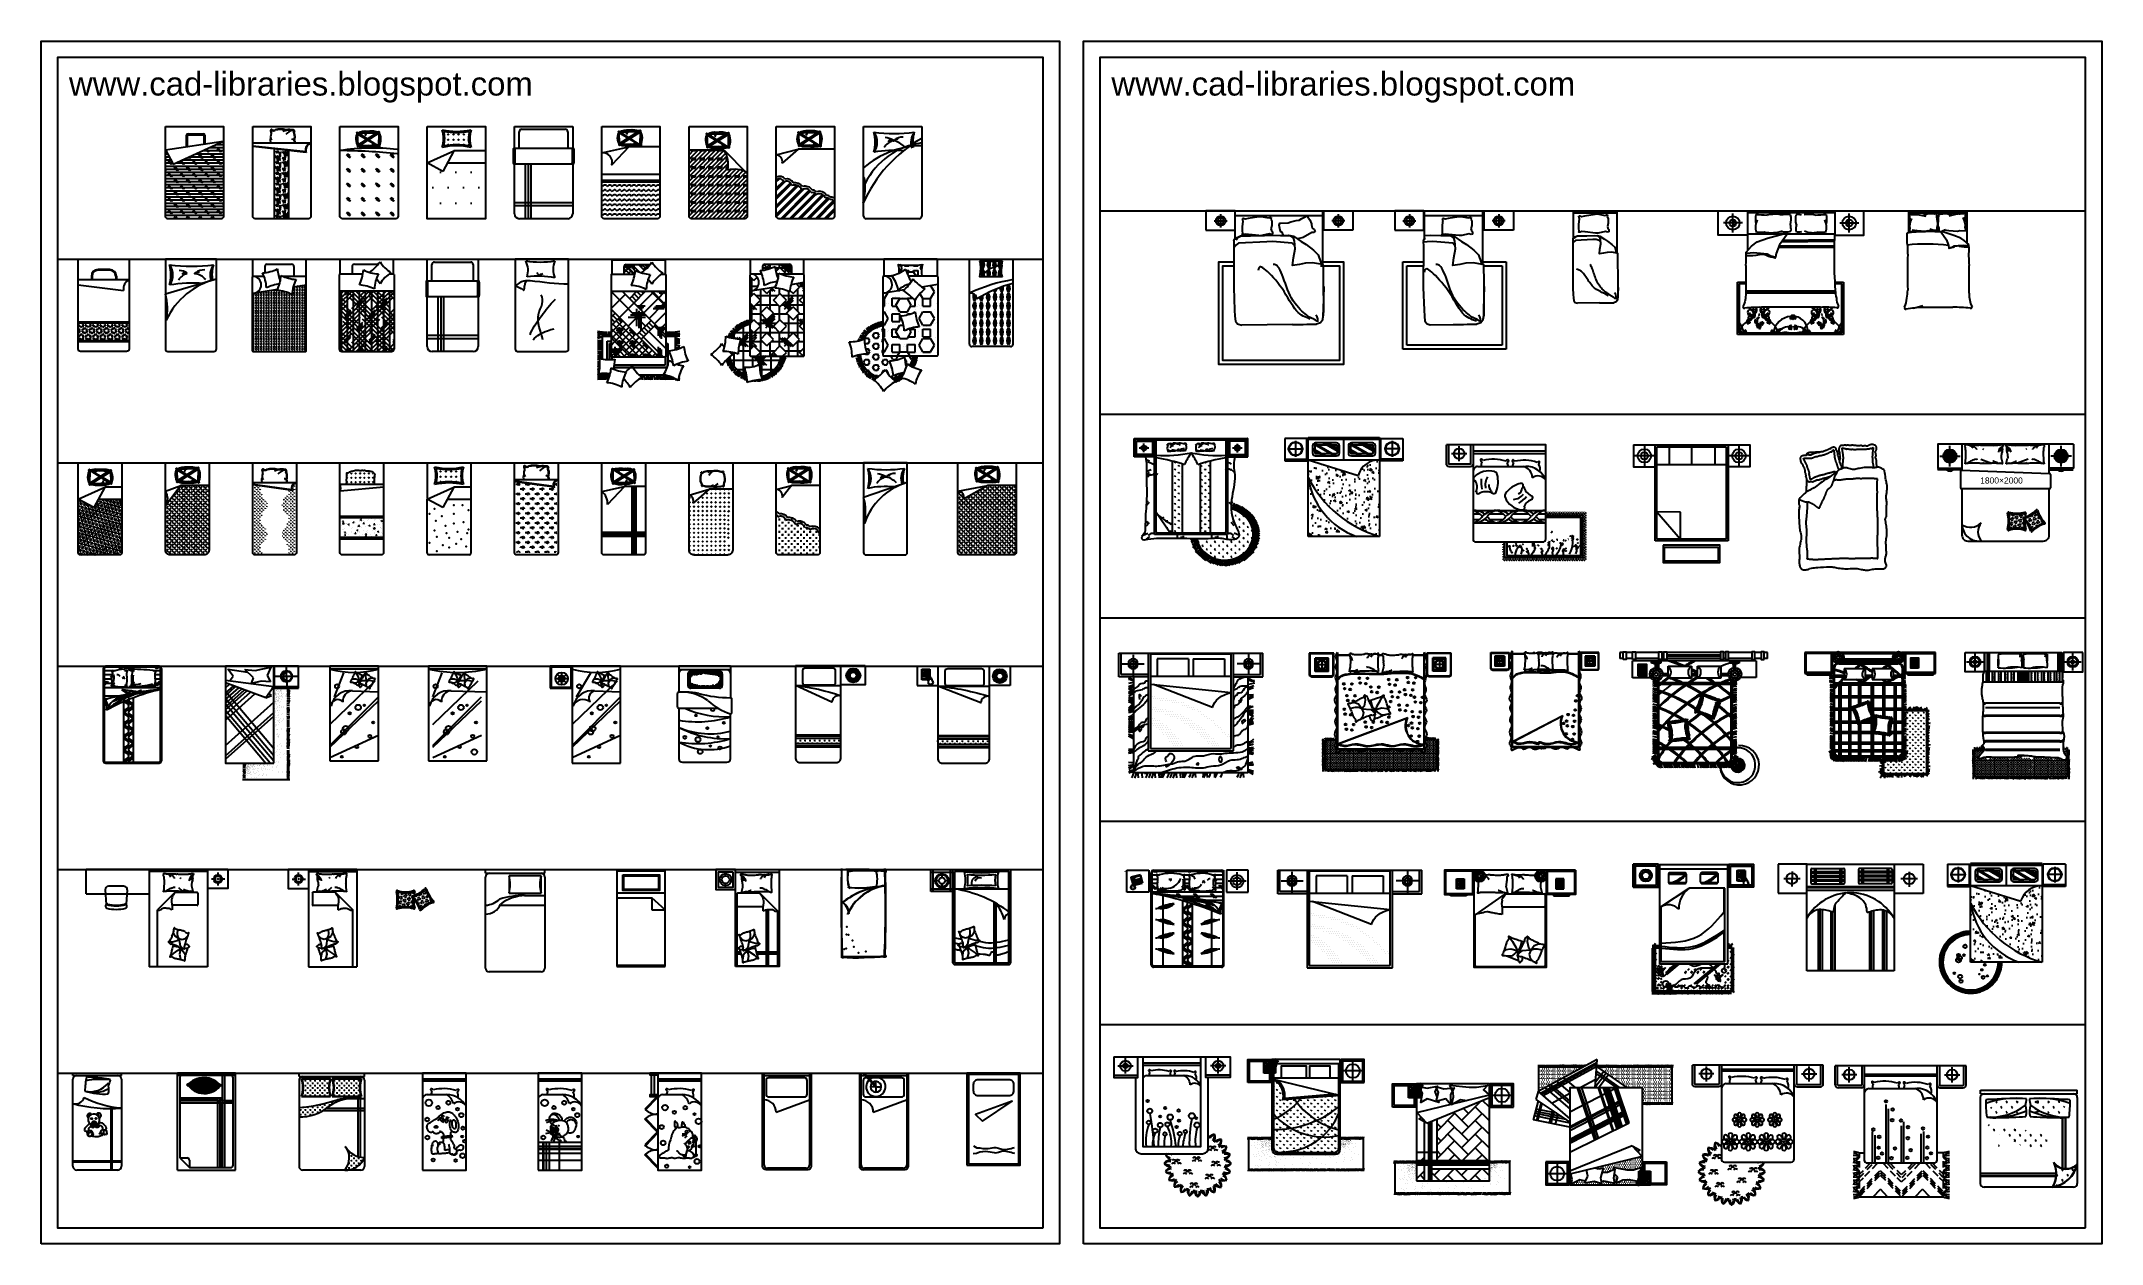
# Model space of a CAD drawing. Header units: inches. Extents: x 8.1 to 50.6, y 12.7 to 37.5.
import ezdxf

# ---------------------------------------------------------------- set-up
doc = ezdxf.new("R2010")
doc.units = ezdxf.units.IN
doc.header["$MEASUREMENT"] = 0
for name, color, linetype in [('02', 2, 'Continuous'), ('1', 1, 'Continuous'), ('4', 4, 'Continuous'), ('8', 8, 'Continuous'), ('kadrbm', 4, 'Continuous')]:
    doc.layers.add(name, color=color, linetype=linetype)
doc.styles.add('bmmm', font='swissel.ttf')
doc.styles.get("Standard").update_dxf_attribs({"font": 'arial.ttf'})
pattern_1 = [(142.5, (-41.9095, 28.5772), (0.001259867, 0.038536475), [0, -0.0304, 0, -0.034, 0, -0.0325]), (172.5, (-41.9095, 28.5772), (-0.035395534, 0.05644292), [0, -0.0164, 0, -0.0274, 0, -0.0105]), (212.5, (-41.8849, 28.5772), (-0.062282837, 0.000113181), [0, -0.01, 0, -0.036, 0, -0.047]), (222.5, (-41.8849, 28.5772), (-0.06012253, 0.01755351), [0, -0.005, 0, -0.0236, 0, -0.027])]
pattern_2 = [(180, (78.56973, 49.93586), (-0.022, -0.038105118), [0.0055, -0.0385]), (270, (78.56698, 49.935861), (0.022, -0.038105118), [0.00275, -0.073460235]), (270, (78.566293, 49.935861), (0.022, -0.038105118), [0.0022, -0.074010235]), (270, (78.567668, 49.935861), (0.022, -0.038105118), [0.0022, -0.074010235]), (240, (78.565605, 49.93586), (0.022, -0.038105118), [0.00176, -0.04224]), (300, (78.568355, 49.93586), (0.044, -2e-11), [0.00176, -0.04224])]

msp = doc.modelspace()

# ---------------------------------------------------------------- texts
at = {"layer": '4', "insert": (48.921, 28.4), "char_height": 0.125, "width": 45.82746, "attachment_point": 9}
msp.add_mtext('1800×2000', dxfattribs=at)

# ---------------------------------------------------------------- blocks, each defined once
blk = doc.blocks.new('kadrbm')
at = {"layer": 'kadrbm', "color": 4}
blk.add_lwpolyline([(0, 0), (0, 24.797), (21, 24.797), (21, 0), (0, 0)], close=True, dxfattribs=at)
blk.add_lwpolyline([(20.663, 0.326), (20.663, 24.46), (0.337, 24.46), (0.337, 0.326), (20.663, 0.326)], dxfattribs=at)
at = {"layer": 'kadrbm', "color": 211, "true_color": 0xf674fb, "style": 'bmmm'}
blk.add_text('www.cad-libraries.blogspot.com', height=0.48513, dxfattribs=at).set_placement((0.573, 23.677))

# ---------------------------------------------------------------- hatches: boundary and pattern name
at = {"layer": '1'}
h = msp.add_hatch(color=256, dxfattribs=at)
edge = h.paths.add_edge_path()
edge.add_ellipse((11.695, 20.246), major_axis=(0.00382, 0.00382), ratio=1, start_angle=225, end_angle=405)
edge.add_ellipse((11.695, 20.246), major_axis=(0.00382, 0.00382), ratio=1, start_angle=45, end_angle=225)
h = msp.add_hatch(color=256, dxfattribs=at)
edge = h.paths.add_edge_path()
edge.add_ellipse((13.359, 20.247), major_axis=(0.00382, -0.00382), ratio=1, start_angle=-45, end_angle=135, ccw=False)
edge.add_ellipse((13.359, 20.247), major_axis=(0.00382, -0.00382), ratio=1, start_angle=135, end_angle=315, ccw=False)
at = {"layer": '4'}
h = msp.add_hatch(dxfattribs=at)
h.set_pattern_fill('CORK', color=256, scale=0.02, style=0)
h.set_pattern_definition([(0, (-91.66413, 53.55338), (0, 0.0635), []), (135, (-91.63238, 53.52163), (-0.12700005, -0.12700005), [0.0898026, -0.0898026]), (135, (-91.6165, 53.52163), (-0.12700005, -0.12700005), [0.0898026, -0.0898026]), (135, (-91.60063, 53.52163), (-0.12700005, -0.12700005), [0.0898026, -0.0898026])])
h.paths.add_polyline_path([(11.812, 35.464), (10.77, 34.985), (10.612, 35.281), (10.612, 33.913, 0.414214), (10.662, 33.863), (11.762, 33.863, 0.414214), (11.812, 33.913)])
h = msp.add_hatch(dxfattribs=at)
h.set_pattern_fill('CROSS', color=256, scale=0.012, angle=315, style=0)
h.set_pattern_definition([(315, (24.51261, 43.701605), (0.10776307, -3e-17), [0.0381, -0.1143]), (45, (24.51261, 43.674664), (3e-17, 0.10776307), [0.0381, -0.1143])])
h.paths.add_polyline_path([(16.883, 35.365, -0.130945), (16.883, 35.663, -0.086916), (16.352, 35.663, -0.130945), (16.352, 35.365, -0.086916)])
h = msp.add_hatch(dxfattribs=at)
h.set_pattern_fill('CORK', color=256, scale=0.02, angle=45, style=0)
h.set_pattern_definition([(45, (-87.16846, 56.63197), (-0.04490128, 0.04490128), []), (180, (-87.12356, 56.63197), (-4e-17, -0.1796052), [0.0898026, -0.0898026]), (180, (-87.11233, 56.6432), (-4e-17, -0.1796052), [0.0898026, -0.0898026]), (180, (-87.1011, 56.65442), (-4e-17, -0.1796052), [0.0898026, -0.0898026])])
h.paths.add_polyline_path([(22.206, 34.866, 0.213945), (22.13, 35.28), (21.412, 35.28), (21.412, 33.913, 0.414214), (21.462, 33.863), (22.562, 33.863, 0.414214), (22.612, 33.913), (22.612, 34.798), (22.582, 34.827, 0.164599)])
h = msp.add_hatch(dxfattribs=at)
h.set_pattern_fill('DOTS', color=256, scale=0.2, style=0)
h.set_pattern_definition([(0, (-95.31747, 53.55338), (0.15875, 0.3175), [0, -0.3175])])
h.paths.add_polyline_path([(16.337, 34.838), (16.012, 35.013), (16.012, 33.863), (17.212, 33.863), (17.212, 35.013), (16.43, 35.013)])
h = msp.add_hatch(dxfattribs=at)
h.set_pattern_fill('CROSS', color=256, scale=0.012, angle=315, style=0)
h.set_pattern_definition([(315, (24.357064, 36.750735), (0.10776307, -3e-17), [0.0381, -0.1143]), (45, (24.357064, 36.723794), (3e-17, 0.10776307), [0.0381, -0.1143])])
h.paths.add_polyline_path([(16.728, 28.414, -0.130945), (16.728, 28.712, -0.086916), (16.197, 28.712, -0.130945), (16.197, 28.414, -0.086916)])
h = msp.add_hatch(dxfattribs=at)
h.set_pattern_fill('ANGLE', color=256, scale=0.01, angle=45, style=0)
h.set_pattern_definition([(45, (-72.25417, 46.620616), (-0.04939141, 0.04939141), [0.0508, -0.01905]), (135, (-72.25417, 46.620616), (-0.04939141, -0.04939141), [0.0508, -0.01905])])
h.paths.add_polyline_path([(28.156, 28.364), (27.571, 28.364), (27.075, 28.077, 0.516474), (26.956, 28.244), (26.956, 26.98, 0.414214), (27.006, 26.93), (28.106, 26.93, 0.414214), (28.156, 26.98)])
at = {"layer": '8'}
h = msp.add_hatch(dxfattribs=at)
h.set_pattern_fill('ZIGZAG', color=256, scale=0.3, angle=45, style=0)
h.set_pattern_definition([(45, (115.61655, -9.40015), (4e-18, 0.053033009), [0.0375, -0.0375]), (135, (115.643068, -9.373635), (-0.053033009, 4e-18), [0.0375, -0.0375])])
h.paths.add_polyline_path([(13.517, 32.501), (13.249, 32.458, 0.049682), (13.224, 32.3, 0.1), (12.914, 32.383, 0.008155), (12.926, 32.407), (12.466, 32.334, -0.079048), (12.412, 32.325), (12.412, 31.126, 0.131652), (12.417, 31.125), (13.507, 31.125, 0.414214), (13.517, 31.135)])
h = msp.add_hatch(dxfattribs=at)
h.set_pattern_fill('CORK', color=256, angle=90, style=0)
h.set_pattern_definition([(90, (115.61655, -9.40015), (-0.125, 8e-18), []), (225, (115.67905, -9.33765), (0.25, -0.25), [0.1767767, -0.1767767]), (225, (115.67905, -9.3064), (0.25, -0.25), [0.1767767, -0.1767767]), (225, (115.67905, -9.27515), (0.25, -0.25), [0.1767767, -0.1767767])])
h.paths.add_polyline_path([(15.327, 32.375), (14.197, 32.375), (14.197, 31.175, 0.414214), (14.247, 31.125), (15.277, 31.125, 0.414214), (15.327, 31.175)])
h = msp.add_hatch(dxfattribs=at)
h.set_pattern_fill('HOUND', color=256, angle=45, style=0)
h.set_pattern_definition([(45, (115.61655, -9.40015), (0.13258252, 0.22097087), [1, -0.5]), (135, (115.61655, -9.40015), (0.13258252, -0.22097087), [1, -0.5])])
h.paths.add_polyline_path([(15.327, 32.375), (14.197, 32.375), (14.197, 31.175, 0.414214), (14.247, 31.125), (15.277, 31.125, 0.414214), (15.327, 31.175)])
h = msp.add_hatch(dxfattribs=at)
h.set_pattern_fill('STARS', color=256, scale=0.3, style=0)
h.set_pattern_definition([(0, (115.61655, -9.40015), (0, 0.064951905), [0.0375, -0.0375]), (60, (115.61655, -9.40015), (-0.05625, 0.032475953), [0.0375, -0.0375]), (120, (115.6353, -9.367676), (-0.05625, -0.032475953), [0.0375, -0.0375])])
h.paths.add_polyline_path([(9.862, 31.717), (8.812, 31.717), (8.812, 31.351), (9.862, 31.351)])
h = msp.add_hatch(dxfattribs=at)
h.set_pattern_fill('AR-CONC', color=256, scale=0.002036, angle=360, style=0)
h.set_pattern_definition([(130, (53.04845, -86.2005), (-0.37094566, -0.0324535), [0.0387876, -0.4266641]), (185, (53.04845, -86.2005), (0.0717578, 0.3890099), [0.0310301, -0.3413313]), (79.549, (53.01754, -86.2032), (-0.2991892, 0.3565546), [0.0329644, -0.3626085]), (133.8158, (53.04845, -86.09705), (-0.5519432, -0.0856023), [0.0581815, -0.6399962]), (83.3644, (53.00245, -86.1042), (-0.483378, 0.5037824), [0.0494466, -0.5439128]), (188.816, (53.04845, -86.09705), (-0.4833788, 0.5037815), [0.0465452, -0.511997]), (159, (52.99673, -86.1229), (-0.3087026, -0.2082225), [0.0387876, -0.4266641]), (214, (52.99673, -86.1229), (-0.1258349, 0.3750246), [0.0310301, -0.3413313]), (108.5486, (52.971, -86.14026), (-0.4345367, 0.1668029), [0.0329644, -0.3626085]), (142.5, (53.04845, -86.20049), (-0.0062887, 0.17216226), [0, -0.33719395, 0, -0.346503, 0, -0.34262422]), (172.5, (53.04845, -86.20049), (-0.1360513, 0.20397737), [0, -0.19755842, 0, -0.32943642, 0, -0.13058508]), (212.5, (53.16378, -86.20049), (-0.2760756, -0.01166428), [0, -0.12929216, 0, -0.40339154, 0, -0.53526954]), (222.5, (53.2155, -86.20049), (-0.3016054, 0.0517708), [0, -0.1680798, 0, -0.26789335, 0, -0.38011895])])
edge = h.paths.add_edge_path()
edge.add_ellipse((35.646, 28.436), major_axis=(0.322, -0.322), ratio=1, start_angle=136.1532, end_angle=208.0453, ccw=False)
edge.add_line((35.637, 28.891), (35.655, 28.891))
edge.add_line((35.655, 28.891), (35.655, 27.312))
edge.add_ellipse((36.304, 29.602), major_axis=(1.683, -1.683), ratio=1, start_angle=251.7955, end_angle=299.1914, ccw=False)
edge.add_line((34.179, 28.529), (34.179, 28.891))
edge.add_line((34.179, 28.891), (35.211, 28.568))
edge = h.paths.add_edge_path()
edge.add_line((35.179, 27.312), (34.179, 27.312))
edge.add_line((34.179, 27.312), (34.179, 28.529))
edge.add_ellipse((35.686, 28.748), major_axis=(-1.077, -1.077), ratio=1, start_angle=323.2583, end_angle=385.5572)
h = msp.add_hatch(dxfattribs=at)
h.set_pattern_fill('GRASS', color=256, scale=0.1, angle=90, style=0)
h.set_pattern_definition([(90, (-37.09519, 21.75624), (-0.07778175, 0.07071068), [0.01875, -0.12267136]), (42.27369, (-37.09519, 21.75624), (-0.07778175, 0.07071068), [0.01970981, -0.08540917]), (137.72631, (-37.09519, 21.75624), (-0.07778175, -0.07071068), [0.01970981, -0.08540917])])
edge = h.paths.add_edge_path()
edge.add_line((31.341, 27.38), (31.385, 27.38))
edge.add_line((31.385, 27.38), (31.385, 27.561))
edge.add_ellipse((31.714, 28.256), major_axis=(-0.832, 0), ratio=0.909091, start_angle=36.2636, end_angle=66.6874, ccw=False)
edge.add_line((31.043, 27.809), (31.043, 27.808))
edge.add_line((31.043, 27.808), (31.341, 27.38))
h = msp.add_hatch(dxfattribs=at)
h.set_pattern_fill('CROSS', color=256, scale=0.1, angle=90, style=0)
h.set_pattern_definition([(90, (58.331566, 8.460448), (-0.025, 0.025), [0.0125, -0.0375]), (180, (58.337816, 8.466698), (-0.025, -0.025), [0.0125, -0.0375])])
h.paths.add_polyline_path([(39.082, 27.815), (39.082, 27.748), (39.842, 27.748), (39.842, 26.875), (38.237, 26.875), (38.237, 27.198), (38.191, 27.198), (38.191, 26.801), (39.918, 26.801), (39.918, 27.815)])
h = msp.add_hatch(dxfattribs=at)
h.set_pattern_fill('HEX', color=256, scale=0.225, angle=350, style=0)
h.set_pattern_definition([(350, (-11.622454, 88.934503), (0.008459085, 0.047973855), [0.028125, -0.05625]), (110, (-11.622454, 88.934503), (-0.04577612, -0.016661145), [0.028125, -0.05625]), (50, (-11.594756, 88.92962), (-0.037317035, 0.03131271), [0.028125, -0.05625])])
edge = h.paths.add_edge_path()
edge.add_arc((49.546, 27.623), 0.604, 177.61, 192.9367)
edge.add_arc((48.938, 27.765), 0.02, 346.8844, 462.5834)
edge.add_arc((48.797, 28.396), 0.627, 257.0346, 282.5834)
edge.add_arc((48.652, 27.766), 0.02, 77.0346, 190.7961)
edge.add_arc((47.904, 27.623), 0.741, 349.3417, 370.7961)
edge.add_arc((48.652, 27.482), 0.02, 169.3417, 283.9721)
edge.add_arc((48.797, 26.9), 0.58, 76.4513, 103.9721)
edge.add_arc((48.938, 27.483), 0.02, 256.4513, 372.9367)
h = msp.add_hatch(dxfattribs=at)
h.set_pattern_fill('HEX', color=256, scale=0.225, angle=350, style=0)
h.set_pattern_definition([(166.16028, (123.666224, 76.77096), (-0.011652693, -0.0472997), [0.028125, -0.05625]), (286.16028, (123.666224, 76.77096), (0.046789088, 0.013558322), [0.028125, -0.05625]), (226.16028, (123.638916, 76.77769), (0.035136395, -0.033741378), [0.028125, -0.05625])])
edge = h.paths.add_edge_path()
edge.add_arc((48.577, 27.284), 0.544, 378.2236, 404.2758, ccw=False)
edge.add_arc((49.111, 27.46), 0.018, 198.2236, 314.7089)
edge.add_arc((49.491, 27.076), 0.522, 107.1882, 134.7089, ccw=False)
edge.add_arc((49.331, 27.592), 0.018, 287.1882, 401.8186)
edge.add_arc((49.842, 28.049), 0.667, 200.3642, 221.8186, ccw=False)
edge.add_arc((49.2, 27.811), 0.018, 380.3642, 494.1257)
edge.add_arc((48.794, 28.229), 0.564, 288.5769, 314.1257, ccw=False)
edge.add_arc((48.98, 27.677), 0.018, 108.5769, 224.2758)
h = msp.add_hatch(dxfattribs=at)
h.set_pattern_fill('AR-SAND,_O', color=256, scale=0.01, angle=270)
h.set_pattern_definition([(52.5, (-41.9095, 28.577201), (0.0192682377, -0.0006299336), [0, -0.0152, 0, -0.017, 0, -0.01625]), (82.5, (-41.9095, 28.577201), (0.028221461, 0.017697767), [0, -0.0082, 0, -0.0137, 0, -0.00525]), (122.5, (-41.9095, 28.564901), (5.65905e-05, 0.0311414186), [0, -0.005, 0, -0.018, 0, -0.0235]), (132.5, (-41.9095, 28.5649), (0.008776756, 0.030061266), [0, -0.0025, 0, -0.0118, 0, -0.0135])])
edge = h.paths.add_edge_path()
edge.add_line((22.058, 24.308), (22.058, 24.249))
edge.add_ellipse((22.028, 24.249), major_axis=(-0.0212, -0.0212), ratio=1, start_angle=45, end_angle=135, ccw=False)
edge.add_line((22.028, 24.219), (21.954, 24.219))
edge.add_line((21.954, 24.219), (22.006, 24.246))
edge.add_line((22.006, 24.246), (22.058, 24.308))
edge = h.paths.add_edge_path()
edge.add_line((22.017, 24.469), (21.959, 24.499))
edge.add_line((21.959, 24.499), (22.028, 24.499))
edge.add_ellipse((22.028, 24.469), major_axis=(0.0212, -0.0212), ratio=1, start_angle=45, end_angle=135, ccw=False)
edge.add_line((22.058, 24.469), (22.058, 24.42))
edge.add_line((22.058, 24.42), (22.017, 24.469))
edge = h.paths.add_edge_path()
edge.add_line((21.458, 24.499), (21.505, 24.499))
edge.add_line((21.505, 24.499), (21.474, 24.483))
edge.add_line((21.474, 24.483), (21.428, 24.427))
edge.add_line((21.428, 24.427), (21.428, 24.469))
edge.add_ellipse((21.458, 24.469), major_axis=(0.0212, -0.0212), ratio=1, start_angle=135, end_angle=225, ccw=False)
edge = h.paths.add_edge_path()
edge.add_line((21.428, 24.249), (21.428, 24.301))
edge.add_line((21.428, 24.301), (21.474, 24.246))
edge.add_line((21.474, 24.246), (21.526, 24.219))
edge.add_line((21.526, 24.219), (21.458, 24.219))
edge.add_ellipse((21.458, 24.249), major_axis=(0.0212, -0.0212), ratio=1, start_angle=225, end_angle=315, ccw=False)
h = msp.add_hatch(dxfattribs=at)
h.set_pattern_fill('AR-SAND', color=256, scale=0.02, angle=180, style=0)
h.set_pattern_definition(pattern_1)
h.paths.add_polyline_path([(21.483, 24.447), (21.452, 24.424), (21.428, 24.375), (21.428, 24.447), (21.429, 24.449), (21.46, 24.473), (21.55, 24.49), (21.614, 24.499), (21.812, 24.499), (21.573, 24.464)])
h.paths.add_polyline_path([(21.492, 24.266), (21.583, 24.249), (21.741, 24.226), (21.693, 24.219), (21.574, 24.219), (21.563, 24.221), (21.472, 24.237), (21.441, 24.261), (21.428, 24.289), (21.428, 24.358), (21.461, 24.29)])
h.paths.add_polyline_path([(21.789, 24.219), (21.741, 24.226), (21.893, 24.248), (21.983, 24.265), (22.014, 24.289), (22.058, 24.377), (22.058, 24.299), (22.039, 24.261), (22.008, 24.237), (21.918, 24.221), (21.906, 24.219)])
h = msp.add_hatch(dxfattribs=at)
h.set_pattern_fill('AR-SAND', color=256, scale=0.02, angle=180, style=0)
h.set_pattern_definition(pattern_1)
h.paths.add_polyline_path([(21.904, 24.472), (21.72, 24.499), (21.894, 24.499), (21.921, 24.495), (22.012, 24.478), (22.043, 24.455), (22.058, 24.424), (22.058, 24.365), (22.025, 24.432), (21.994, 24.456)])
h = msp.add_hatch(dxfattribs=at)
h.set_pattern_fill('AR-SAND', color=256, scale=0.024, angle=360, style=0)
h.set_pattern_definition([(37.5, (-14.543144, 0.66219), (-0.00151184, 0.04624377), [0, -0.03648, 0, -0.0408, 0, -0.039]), (7.5, (-14.543144, 0.66219), (0.04247464, 0.067731506), [0, -0.01968, 0, -0.03288, 0, -0.0126]), (327.5, (-14.572664, 0.66219), (0.074739405, 0.000135817), [0, -0.012, 0, -0.0432, 0, -0.0564]), (317.5, (-14.572664, 0.66219), (0.07214704, 0.021064214), [0, -0.006, 0, -0.02832, 0, -0.0324])])
h.paths.add_polyline_path([(48.174, 24.533), (48.218, 24.533), (48.218, 24.308), (48.174, 24.308)])
h = msp.add_hatch(dxfattribs=at)
h.set_pattern_fill('CROSS', color=256, scale=0.1, style=0)
h.set_pattern_definition([(0, (251.12623, 16.651127), (0.025, 0.025), [0.0125, -0.0375]), (90, (251.13248, 16.644877), (-0.025, 0.025), [0.0125, -0.0375])])
edge = h.paths.add_edge_path()
edge.add_line((36.831, 22.504), (36.831, 23.117))
edge.add_line((36.831, 23.117), (36.589, 23.117))
edge.add_spline(control_points=[(36.589, 23.117), (36.589, 23.115), (36.588, 23.069), (36.66, 22.992), (36.57, 22.93), (36.621, 22.793), (36.413, 22.971), (36.319, 22.849), (36.261, 22.911), (36.225, 22.92)], knot_values=[1896.039366, 1896.039366, 1896.039366, 1896.039366, 1901.133447, 2037.052147, 2110.507177, 2158.377997, 2368.992723, 2430.676444, 2542.061162, 2542.061162, 2542.061162, 2542.061162], degree=3, periodic=0)
edge.add_line((36.225, 22.92), (36.196, 22.92))
edge.add_spline(control_points=[(36.196, 22.92), (36.166, 22.912), (36.091, 22.833), (36.008, 22.909), (35.956, 22.92)], knot_values=[2572.217644, 2572.217644, 2572.217644, 2572.217644, 2670.523569, 2827.764492, 2827.764492, 2827.764492, 2827.764492], degree=3, periodic=0)
edge.add_line((35.956, 22.92), (35.915, 22.92))
edge.add_spline(control_points=[(35.915, 22.92), (35.873, 22.912), (35.792, 22.86), (35.713, 22.908), (35.674, 22.918)], knot_values=[2870.498313, 2870.498313, 2870.498313, 2870.498313, 2999.108306, 3118.80064, 3118.80064, 3118.80064, 3118.80064], degree=3, periodic=0)
edge.add_spline(control_points=[(35.674, 22.918), (35.636, 22.908), (35.556, 22.86), (35.476, 22.912), (35.434, 22.92)], knot_values=[2870.498313, 2870.498313, 2870.498313, 2870.498313, 2990.190647, 3118.80064, 3118.80064, 3118.80064, 3118.80064], degree=3, periodic=0)
edge.add_line((35.434, 22.92), (35.392, 22.92))
edge.add_spline(control_points=[(35.392, 22.92), (35.341, 22.909), (35.257, 22.833), (35.183, 22.912), (35.152, 22.92)], knot_values=[2572.217644, 2572.217644, 2572.217644, 2572.217644, 2729.458567, 2827.764492, 2827.764492, 2827.764492, 2827.764492], degree=3, periodic=0)
edge.add_line((35.152, 22.92), (35.124, 22.92))
edge.add_spline(control_points=[(35.124, 22.92), (35.088, 22.911), (35.029, 22.849), (34.936, 22.971), (34.728, 22.793), (34.779, 22.93), (34.689, 22.991), (34.758, 23.066), (34.76, 23.111)], knot_values=[1902.697505, 1902.697505, 1902.697505, 1902.697505, 2014.082222, 2075.765943, 2286.38067, 2334.251489, 2407.70652, 2542.061162, 2542.061162, 2542.061162, 2542.061162], degree=3, periodic=0)
edge.add_line((34.76, 23.111), (34.525, 23.111))
edge.add_line((34.525, 23.111), (34.525, 22.504))
edge.add_line((34.525, 22.504), (36.831, 22.504))
h = msp.add_hatch(dxfattribs=at)
h.set_pattern_fill('CROSS', color=256, scale=0.002, angle=270, style=0)
h.set_pattern_definition([(180, (61.58232, 13.527124), (-0.01397, -0.01397), [0.006985, -0.020955]), (270, (61.578827, 13.530617), (0.01397, -0.01397), [0.006985, -0.020955])])
h.paths.add_polyline_path([(42.904, 22.574, 2.281974), (43.037, 22.734), (43.031, 22.638), (43.024, 22.606), (42.991, 22.577), (42.964, 22.56)])
h = msp.add_hatch(dxfattribs=at)
h.set_pattern_fill('HEX', color=256, scale=0.225, angle=350, style=0)
h.set_pattern_definition([(350, (-44.85361, 81.128913), (0.008459085, 0.047973855), [0.028125, -0.05625]), (110, (-44.85361, 81.128913), (-0.04577612, -0.016661145), [0.028125, -0.05625]), (50, (-44.82591, 81.12403), (-0.037317035, 0.03131271), [0.028125, -0.05625])])
edge = h.paths.add_edge_path()
edge.add_arc((16.315, 19.818), 0.604, 177.61, 192.9367)
edge.add_arc((15.707, 19.959), 0.02, 346.8844, 462.5834)
edge.add_arc((15.566, 20.591), 0.627, 257.0346, 282.5834)
edge.add_arc((15.421, 19.96), 0.02, 77.0346, 190.7961)
edge.add_arc((14.673, 19.818), 0.741, 349.3417, 370.7961)
edge.add_arc((15.421, 19.677), 0.02, 169.3417, 283.9721)
edge.add_arc((15.566, 19.095), 0.58, 76.4513, 103.9721)
edge.add_arc((15.706, 19.678), 0.02, 256.4513, 372.9367)
h = msp.add_hatch(dxfattribs=at)
h.set_pattern_fill('HEX', color=256, scale=0.225, angle=350, style=0)
h.set_pattern_definition([(166.16028, (90.43507, 68.96537), (-0.011652693, -0.0472997), [0.028125, -0.05625]), (286.16028, (90.43507, 68.96537), (0.046789088, 0.013558322), [0.028125, -0.05625]), (226.16028, (90.40776, 68.9721), (0.035136395, -0.033741378), [0.028125, -0.05625])])
edge = h.paths.add_edge_path()
edge.add_arc((15.346, 19.479), 0.544, 378.2236, 404.2758, ccw=False)
edge.add_arc((15.88, 19.655), 0.018, 198.2236, 314.7089)
edge.add_arc((16.26, 19.271), 0.522, 107.1882, 134.7089, ccw=False)
edge.add_arc((16.1, 19.787), 0.018, 287.1882, 401.8186)
edge.add_arc((16.611, 20.244), 0.667, 200.3642, 221.8186, ccw=False)
edge.add_arc((15.968, 20.005), 0.018, 380.3642, 494.1257)
edge.add_arc((15.563, 20.423), 0.564, 288.5769, 314.1257, ccw=False)
edge.add_arc((15.748, 19.871), 0.018, 108.5769, 224.2758)
h = msp.add_hatch(dxfattribs=at)
h.set_pattern_fill('AR-CONC', color=256, scale=0.002036, angle=180, style=0)
h.set_pattern_definition([(130, (66.71426, -94.9809), (-0.37094566, -0.0324535), [0.0387876, -0.4266641]), (185, (66.71426, -94.9809), (0.0717578, 0.3890099), [0.0310301, -0.3413313]), (79.549, (66.68335, -94.9836), (-0.2991892, 0.3565546), [0.0329644, -0.3626085]), (133.8158, (66.71426, -94.8775), (-0.5519432, -0.0856023), [0.0581815, -0.6399962]), (83.3644, (66.66827, -94.8846), (-0.483378, 0.5037824), [0.0494466, -0.5439128]), (188.816, (66.71426, -94.8775), (-0.4833788, 0.5037815), [0.0465452, -0.511997]), (159, (66.66255, -94.90334), (-0.3087026, -0.2082225), [0.0387876, -0.4266641]), (214, (66.66255, -94.90334), (-0.1258349, 0.3750246), [0.0310301, -0.3413313]), (108.5486, (66.63682, -94.9207), (-0.4345367, 0.1668029), [0.0329644, -0.3626085]), (142.5, (66.71426, -94.98091), (-0.0062887, 0.17216226), [0, -0.33719395, 0, -0.346503, 0, -0.34262422]), (172.5, (66.71426, -94.98091), (-0.1360513, 0.20397737), [0, -0.19755842, 0, -0.32943642, 0, -0.13058508]), (212.5, (66.82959, -94.98091), (-0.2760756, -0.01166428), [0, -0.12929216, 0, -0.40339154, 0, -0.53526954]), (222.5, (66.8813, -94.9809), (-0.3016054, 0.0517708), [0, -0.1680798, 0, -0.26789335, 0, -0.38011895])])
edge = h.paths.add_edge_path()
edge.add_ellipse((49.312, 19.655), major_axis=(-0.322, 0.322), ratio=1, start_angle=-43.8468, end_angle=28.0453, ccw=False)
edge.add_line((49.303, 20.11), (49.321, 20.11))
edge.add_line((49.321, 20.11), (49.321, 18.531))
edge.add_ellipse((49.97, 20.821), major_axis=(-1.683, 1.683), ratio=1, start_angle=71.7955, end_angle=119.1914, ccw=False)
edge.add_line((47.845, 19.748), (47.845, 20.11))
edge.add_line((47.845, 20.11), (48.877, 19.788))
edge = h.paths.add_edge_path()
edge.add_line((48.845, 18.531), (47.845, 18.531))
edge.add_line((47.845, 18.531), (47.845, 19.748))
edge.add_ellipse((49.352, 19.967), major_axis=(1.077, 1.077), ratio=1, start_angle=143.2583, end_angle=205.5572)
h = msp.add_hatch(dxfattribs=at)
h.set_pattern_fill('SWAMP', color=256, scale=0.044, angle=180, style=0)
h.set_pattern_definition(pattern_2)
h.paths.add_polyline_path([(38.945, 15.88), (39.794, 16.345), (38.945, 16.345)])
h = msp.add_hatch(dxfattribs=at)
h.set_pattern_fill('SWAMP', color=256, scale=0.044, angle=180, style=0)
h.set_pattern_definition(pattern_2)
h.paths.add_polyline_path([(40.769, 15.946), (41.084, 15.946), (41.084, 15.65), (41.692, 15.65), (41.692, 15.653), (41.686, 16.347), (40.201, 16.347)])
h = msp.add_hatch(dxfattribs=at)
h.set_pattern_fill('GRASS', color=256, scale=0.1, angle=360, style=0)
h.set_pattern_definition([(270, (13.24149, -32.67204), (-0.07071068, -0.07071068), [0.01875, -0.12267136]), (315, (13.24149, -32.67204), (-0.07071068, -0.07071068), [0.01875, -0.08125]), (225, (13.24149, -32.67204), (-0.07071068, 0.07071068), [0.01875, -0.08125])])
edge = h.paths.add_edge_path()
edge.add_arc((33.57, 14.709), 0.105, 182.7585, 267.2415)
edge.add_line((33.565, 14.604), (34.712, 14.604))
edge.add_arc((34.712, 14.704), 0.1, 270, 360)
edge.add_line((34.812, 14.704), (34.812, 15.793))
edge.add_line((34.812, 15.793), (33.662, 15.691))
edge.add_arc((33.293, 15.775), 0.379, 347.1676, 422.9352)
edge.add_line((33.465, 16.113), (33.465, 14.735))
h = msp.add_hatch(dxfattribs=at)
h.set_pattern_fill('AR-HBONE', color=256, scale=0.05, angle=360, style=0)
h.set_pattern_definition([(45, (-1.12327, -24.61164), (9e-17, 0.2828427), [0.6, -0.2]), (135, (-0.98185, -24.47022), (9e-17, 0.2828427), [0.6, -0.2])])
h.paths.add_polyline_path([(36.84, 14.44), (37.918, 14.44), (37.918, 15.739), (36.84, 15.3)])
h.paths.add_polyline_path([(37.918, 14.02), (37.918, 14.271), (36.729, 14.271), (36.729, 14.02)])
h.paths.add_polyline_path([(36.418, 14.02), (36.584, 14.02), (36.584, 14.353), (36.418, 14.353)])
h.paths.add_polyline_path([(36.418, 14.614), (36.418, 14.44), (36.584, 14.44), (36.584, 14.614)])
h = msp.add_hatch(dxfattribs=at)
h.set_pattern_fill('SWAMP', color=256, scale=0.044, angle=180, style=0)
h.set_pattern_definition(pattern_2)
h.paths.add_polyline_path([(40.111, 14.285), (40.164, 14.267), (40.172, 14.265), (40.282, 14.29), (40.258, 14.224), (40.25, 14.199), (40.351, 14.196), (40.477, 14.258), (40.47, 14.304), (40.746, 14.249), (40.888, 14.242), (41.064, 14.301), (41.064, 14.301), (41.065, 14.301), (41.032, 14.224), (40.999, 14.141), (41.008, 14.097), (41.032, 13.993), (40.822, 14.041), (40.744, 14.041), (40.68, 14.036), (40.525, 13.959), (40.563, 14.097), (40.554, 14.107), (40.497, 14.159), (40.487, 14.083), (40.506, 13.973), (40.269, 14.02), (40.233, 14.016), (40.232, 14.016), (40.241, 13.961), (40.077, 14.005), (39.88, 13.968), (39.892, 13.99), (39.903, 14.014), (39.782, 14.042), (39.679, 13.992), (39.608, 13.954), (39.608, 13.957), (39.608, 13.956), (39.612, 13.976), (39.624, 14.055), (39.594, 14.164), (39.581, 14.157), (39.581, 13.938), (41.073, 13.938), (41.073, 14.516)])

# ---------------------------------------------------------------- linework, layer by layer
at = {"layer": '02'}
for p, q in [((32.675, 33.446), (32.675, 34.025)), ((36.584, 33.446), (36.584, 34.025)), ((37.784, 32.923), (37.784, 34.025)), ((39.657, 33.469), (39.657, 34.025)), ((40.557, 33.155), (40.557, 34.025)), ((43.241, 34.025), (43.241, 33.202)), ((46.567, 33.57), (46.567, 34.025)), ((47.767, 34.025), (47.767, 33.357)), ((32.24, 33.818), (32.512, 33.818)), ((32.376, 33.954), (32.376, 33.682)), ((32.841, 33.805), (32.826, 33.863)), ((33.22, 33.904), (33.165, 33.898)), ((33.367, 33.873), (33.22, 33.904)), ((33.413, 33.89), (33.367, 33.873)), ((33.417, 33.889), (33.413, 33.89)), ((33.417, 33.889), (33.413, 33.855)), ((33.417, 33.889), (33.413, 33.855)), ((33.413, 33.855), (33.432, 33.812)), ((33.431, 33.72), (33.414, 33.652)), ((33.414, 33.652), (33.426, 33.619)), ((33.426, 33.619), (33.446, 33.593)), ((33.432, 33.812), (33.431, 33.72)), ((33.446, 33.593), (33.449, 33.545)), ((33.6, 33.767), (33.769, 33.777)), ((33.769, 33.777), (33.826, 33.798)), ((33.826, 33.798), (33.935, 33.827)), ((33.935, 33.827), (33.998, 33.832)), ((33.998, 33.832), (34.054, 33.87)), ((33.998, 33.832), (34.054, 33.87)), ((34.054, 33.87), (34.134, 33.907)), ((34.254, 33.576), (34.076, 33.476)), ((34.187, 33.876), (34.219, 33.841)), ((34.219, 33.841), (34.25, 33.754)), ((34.25, 33.754), (34.257, 33.684)), ((34.302, 33.577), (34.254, 33.576)), ((34.257, 33.684), (34.279, 33.658)), ((34.279, 33.658), (34.307, 33.64)), ((34.326, 33.596), (34.302, 33.577)), ((34.307, 33.64), (34.326, 33.596)), ((34.939, 33.818), (34.667, 33.818)), ((34.803, 33.954), (34.803, 33.682)), ((36.133, 33.818), (36.405, 33.818)), ((36.269, 33.954), (36.269, 33.682)), ((37.784, 33.925), (36.586, 33.925)), ((36.965, 33.805), (36.949, 33.863)), ((37.343, 33.904), (37.289, 33.898)), ((37.491, 33.873), (37.343, 33.904)), ((37.536, 33.89), (37.491, 33.873)), ((37.54, 33.889), (37.536, 33.89)), ((37.54, 33.889), (37.537, 33.855)), ((37.54, 33.889), (37.537, 33.855)), ((37.537, 33.855), (37.555, 33.812)), ((37.554, 33.72), (37.538, 33.652)), ((37.538, 33.652), (37.549, 33.619)), ((37.549, 33.619), (37.569, 33.593)), ((37.555, 33.812), (37.554, 33.72)), ((37.569, 33.593), (37.572, 33.545)), ((38.247, 33.818), (37.975, 33.818)), ((38.111, 33.954), (38.111, 33.682)), ((39.778, 33.855), (39.763, 33.913)), ((40.157, 33.954), (40.102, 33.948)), ((40.304, 33.923), (40.157, 33.954)), ((40.312, 33.6), (40.166, 33.563)), ((40.35, 33.94), (40.304, 33.923)), ((40.358, 33.585), (40.312, 33.6)), ((40.354, 33.939), (40.35, 33.94)), ((40.354, 33.939), (40.351, 33.905)), ((40.354, 33.939), (40.351, 33.905)), ((40.351, 33.905), (40.369, 33.862)), ((40.368, 33.77), (40.352, 33.701)), ((40.352, 33.701), (40.363, 33.669)), ((40.386, 33.595), (40.358, 33.585)), ((40.363, 33.669), (40.383, 33.643)), ((40.369, 33.862), (40.368, 33.77)), ((40.383, 33.643), (40.386, 33.595)), ((43.137, 33.775), (42.745, 33.775)), ((42.941, 33.579), (42.941, 33.971)), ((45.041, 33.986), (43.241, 33.986)), ((45.145, 33.775), (45.537, 33.775)), ((45.341, 33.579), (45.341, 33.971)), ((46.567, 33.986), (47.767, 33.986)), ((46.577, 33.941), (46.685, 33.949)), ((46.577, 33.942), (46.592, 33.862)), ((46.592, 33.862), (46.581, 33.796)), ((46.581, 33.796), (46.595, 33.771)), ((46.584, 33.59), (46.599, 33.669)), ((46.712, 33.608), (46.584, 33.59)), ((46.592, 33.709), (46.606, 33.8)), ((46.599, 33.669), (46.592, 33.709)), ((46.606, 33.8), (46.632, 33.869)), ((46.64, 33.633), (46.741, 33.616)), ((46.685, 33.949), (46.687, 33.949)), ((46.687, 33.949), (46.783, 33.942)), ((46.741, 33.616), (46.712, 33.608)), ((46.741, 33.616), (46.917, 33.605)), ((46.783, 33.942), (46.921, 33.916)), ((46.852, 33.931), (46.903, 33.949)), ((46.903, 33.949), (46.976, 33.967)), ((46.917, 33.605), (46.966, 33.619)), ((46.966, 33.619), (47.095, 33.609)), ((46.976, 33.967), (46.984, 33.967)), ((46.984, 33.967), (47.095, 33.963)), ((47.085, 33.617), (47.006, 33.644)), ((47.146, 33.617), (47.085, 33.617)), ((47.095, 33.963), (47.132, 33.978)), ((47.132, 33.978), (47.146, 33.844)), ((47.146, 33.844), (47.161, 33.764)), ((47.161, 33.731), (47.146, 33.684)), ((47.146, 33.684), (47.146, 33.617)), ((47.161, 33.764), (47.161, 33.731)), ((47.176, 33.827), (47.166, 33.747)), ((47.166, 33.747), (47.168, 33.714)), ((47.168, 33.714), (47.186, 33.668)), ((47.182, 33.962), (47.176, 33.827)), ((47.219, 33.95), (47.182, 33.962)), ((47.186, 33.668), (47.19, 33.601)), ((47.19, 33.601), (47.251, 33.605)), ((47.33, 33.961), (47.219, 33.95)), ((47.239, 33.588), (47.344, 33.425)), ((47.251, 33.605), (47.329, 33.637)), ((47.5, 33.515), (47.291, 33.588)), ((47.297, 33.633), (47.398, 33.616)), ((47.338, 33.961), (47.33, 33.961)), ((47.412, 33.948), (47.338, 33.961)), ((47.532, 33.948), (47.396, 33.914)), ((47.398, 33.616), (47.574, 33.605)), ((47.464, 33.933), (47.412, 33.948)), ((47.627, 33.961), (47.532, 33.948)), ((47.574, 33.605), (47.623, 33.619)), ((47.73, 33.96), (47.602, 33.963)), ((47.602, 33.963), (47.627, 33.961)), ((47.623, 33.619), (47.752, 33.609)), ((47.717, 33.818), (47.688, 33.885)), ((47.738, 33.728), (47.717, 33.818)), ((47.738, 33.961), (47.728, 33.88)), ((47.728, 33.88), (47.743, 33.816)), ((47.743, 33.816), (47.73, 33.789)), ((47.733, 33.688), (47.738, 33.728)), ((47.752, 33.609), (47.733, 33.688)), ((32.648, 33.313), (32.645, 32.442)), ((32.65, 33.406), (32.647, 33.379)), ((32.647, 33.379), (32.648, 33.313)), ((33.374, 33.55), (33.228, 33.513)), ((33.42, 33.536), (33.374, 33.55)), ((33.449, 33.545), (33.42, 33.536)), ((36.557, 33.313), (36.553, 32.442)), ((36.559, 33.406), (36.556, 33.379)), ((36.556, 33.379), (36.557, 33.313)), ((37.352, 33.513), (37.297, 33.517)), ((37.498, 33.55), (37.352, 33.513)), ((37.544, 33.536), (37.498, 33.55)), ((37.572, 33.545), (37.544, 33.536)), ((39.641, 33.389), (39.639, 32.431)), ((39.642, 33.445), (39.641, 33.428)), ((39.641, 33.428), (39.641, 33.389)), ((40.166, 33.563), (40.111, 33.566)), ((40.214, 33.398), (40.202, 33.398)), ((40.556, 33.153), (40.558, 33.154)), ((43.214, 33.17), (43.323, 33.298)), ((43.238, 33.146), (43.214, 33.17)), ((43.36, 33.158), (43.238, 33.146)), ((43.241, 33.551), (45.041, 33.551)), ((43.323, 33.298), (43.439, 33.383)), ((43.512, 33.146), (43.36, 33.158)), ((43.439, 33.383), (43.657, 33.462)), ((43.657, 33.462), (43.985, 33.551)), ((43.9, 33.322), (43.834, 33.146)), ((45.03, 33.27), (43.879, 33.265)), ((45.03, 33.301), (43.891, 33.296)), ((44.065, 33.551), (43.9, 33.322)), ((45.031, 33.395), (43.942, 33.38)), ((45.033, 33.426), (43.965, 33.411)), ((47.344, 33.425), (47.387, 33.313)), ((47.387, 33.313), (47.395, 33.262)), ((47.395, 33.262), (47.457, 33.278)), ((47.457, 33.278), (47.508, 33.301)), ((47.64, 33.464), (47.5, 33.515)), ((47.508, 33.301), (47.593, 33.313)), ((47.593, 33.313), (47.69, 33.32)), ((47.714, 33.41), (47.64, 33.464)), ((47.69, 33.32), (47.768, 33.313)), ((47.807, 33.328), (47.714, 33.41)), ((47.768, 33.313), (47.807, 33.328)), ((47.809, 33.284), (47.807, 33.328, 0.097)), ((34.473, 32.92), (34.477, 32.922)), ((34.5, 32.585), (34.497, 32.868)), ((36.134, 31.173), (36.134, 32.973)), ((36.134, 32.973), (36.556, 32.973)), ((36.214, 31.253), (36.214, 32.893)), ((36.214, 32.893), (36.555, 32.893)), ((37.781, 32.92), (37.785, 32.922)), ((37.784, 32.973), (38.266, 32.973)), ((37.803, 32.893), (38.186, 32.893)), ((37.808, 32.585), (37.805, 32.868)), ((38.186, 32.893), (38.186, 31.253)), ((38.266, 32.973), (38.266, 31.173)), ((40.572, 32.517), (40.57, 33.122)), ((43.645, 33.128), (43.512, 33.146)), ((43.724, 33.091), (43.645, 33.128)), ((43.821, 33.067), (43.724, 33.091)), ((43.834, 33.146), (43.821, 33.067)), ((32.645, 32.442), (32.664, 31.974)), ((34.502, 32.464), (34.49, 31.996)), ((34.506, 31.966), (34.5, 32.585)), ((36.553, 32.442), (36.572, 31.974)), ((37.81, 32.464), (37.798, 31.996)), ((37.814, 31.966), (37.808, 32.585)), ((39.639, 32.431), (39.65, 32.301)), ((39.65, 32.301), (39.654, 32.228)), ((40.526, 32.301), (40.5, 32.335)), ((40.534, 32.259), (40.526, 32.301)), ((40.566, 32.314), (40.564, 32.24)), ((40.573, 32.445), (40.566, 32.314)), ((40.575, 32.296), (40.572, 32.517)), ((43.037, 32.554), (43.206, 32.554)), ((43.037, 31.474), (43.037, 32.554)), ((43.206, 32.52), (43.071, 32.52)), ((43.071, 32.52), (43.071, 31.508)), ((45.054, 32.367), (43.206, 32.367)), ((45.057, 32.33), (43.206, 32.33)), ((45.057, 32.554), (45.224, 32.554)), ((45.189, 32.52), (45.057, 32.52)), ((45.189, 31.508), (45.189, 32.52)), ((45.224, 32.554), (45.224, 31.474)), ((32.664, 31.974), (32.67, 31.852)), ((34.484, 31.791), (34.501, 31.88)), ((34.49, 31.996), (34.487, 31.873)), ((34.501, 31.88), (34.506, 31.966)), ((36.572, 31.974), (36.579, 31.852)), ((37.792, 31.791), (37.809, 31.88)), ((37.798, 31.996), (37.795, 31.873)), ((37.809, 31.88), (37.814, 31.966)), ((39.654, 32.228), (39.661, 32.167)), ((39.661, 32.167), (39.687, 32.135)), ((39.687, 32.135), (39.738, 32.118)), ((40.189, 32.125), (39.738, 32.118)), ((40.189, 32.125), (40.317, 32.125)), ((40.317, 32.125), (40.363, 32.128)), ((40.363, 32.128), (40.483, 32.128)), ((40.534, 32.147), (40.483, 32.128)), ((40.53, 32.2), (40.534, 32.259)), ((40.559, 32.18), (40.534, 32.147)), ((40.564, 32.24), (40.559, 32.18)), ((40.562, 32.191), (40.572, 32.244)), ((40.572, 32.244), (40.575, 32.296)), ((44.75, 32.035), (43.532, 32.035)), ((46.858, 32.035), (47.476, 32.035)), ((32.67, 31.852), (32.681, 31.751)), ((32.681, 31.751), (32.725, 31.698)), ((32.725, 31.698), (32.81, 31.669)), ((33.861, 31.681), (32.81, 31.669)), ((33.861, 31.681), (34.076, 31.681)), ((34.076, 31.681), (34.152, 31.686)), ((34.152, 31.686), (34.352, 31.686)), ((34.368, 31.839), (34.339, 31.87)), ((34.437, 31.718), (34.352, 31.686)), ((34.382, 31.798), (34.368, 31.839)), ((34.384, 31.738), (34.382, 31.798)), ((34.479, 31.772), (34.437, 31.718)), ((34.487, 31.873), (34.479, 31.772)), ((36.579, 31.852), (36.59, 31.751)), ((36.59, 31.751), (36.634, 31.698)), ((36.634, 31.698), (36.7, 31.676)), ((36.7, 31.676), (37.169, 31.681)), ((37.169, 31.681), (37.384, 31.681)), ((37.384, 31.681), (37.46, 31.686)), ((37.46, 31.686), (37.66, 31.686)), ((37.745, 31.718), (37.66, 31.686)), ((37.725, 31.839), (37.695, 31.87)), ((37.738, 31.798), (37.725, 31.839)), ((37.741, 31.738), (37.738, 31.798)), ((37.787, 31.772), (37.745, 31.718)), ((37.795, 31.873), (37.787, 31.772)), ((45.224, 31.474), (43.037, 31.474)), ((43.071, 31.508), (45.189, 31.508)), ((43.367, 31.813), (43.36, 31.846)), ((43.577, 31.813), (43.583, 31.846)), ((44.684, 31.813), (44.677, 31.846)), ((44.893, 31.813), (44.9, 31.846)), ((38.266, 31.173), (36.134, 31.173)), ((38.186, 31.253), (36.214, 31.253)), ((30.595, 29.33), (32.933, 29.33)), ((30.595, 28.952), (30.595, 29.33)), ((31.015, 27.352), (31.015, 29.33)), ((32.519, 29.33), (32.519, 27.352)), ((32.934, 28.952), (32.934, 29.33)), ((33.699, 29.33), (33.699, 28.872)), ((34.157, 29.33), (33.699, 29.33)), ((34.157, 28.872), (34.157, 29.33)), ((34.179, 27.312), (34.179, 29.348)), ((34.179, 29.348), (35.655, 29.348)), ((35.655, 29.348), (35.655, 27.312)), ((35.677, 28.872), (35.677, 29.33)), ((35.677, 29.33), (36.135, 29.33)), ((36.135, 29.33), (36.135, 28.872)), ((31.015, 28.952), (30.595, 28.952)), ((30.616, 28.98), (30.616, 29.317)), ((30.616, 29.317), (30.993, 29.317)), ((30.993, 28.98), (30.616, 28.98)), ((30.641, 28.999), (30.641, 29.278)), ((30.641, 29.278), (30.969, 29.278)), ((30.969, 28.999), (30.641, 28.999)), ((30.695, 29.136), (30.893, 29.136)), ((30.794, 29.046), (30.794, 29.225)), ((30.969, 29.278), (30.969, 28.999)), ((30.993, 29.317), (30.993, 28.98)), ((31.043, 29.304), (32.486, 29.304)), ((31.043, 27.401), (31.043, 29.304)), ((32.486, 29.304), (32.486, 27.401)), ((32.514, 28.952), (32.934, 28.952)), ((32.536, 29.317), (32.536, 28.98)), ((32.913, 29.317), (32.536, 29.317)), ((32.536, 28.98), (32.913, 28.98)), ((32.56, 29.278), (32.56, 28.999)), ((32.888, 29.278), (32.56, 29.278)), ((32.56, 28.999), (32.888, 28.999)), ((32.82, 29.134), (32.622, 29.134)), ((32.721, 29.044), (32.721, 29.223)), ((32.888, 28.999), (32.888, 29.278)), ((32.913, 28.98), (32.913, 29.317)), ((33.699, 28.904), (34.157, 28.904)), ((33.754, 29.117), (34.083, 29.117)), ((33.921, 29.28), (33.921, 28.954)), ((34.179, 29.314), (35.655, 29.314)), ((34.273, 29.13), (34.547, 28.972)), ((34.273, 29.118), (34.526, 28.972)), ((34.273, 29.106), (34.506, 28.972)), ((34.291, 29.223), (34.727, 28.972)), ((34.3, 29.23), (34.748, 28.972)), ((34.31, 29.236), (34.768, 28.972)), ((34.489, 29.24), (34.829, 29.045)), ((34.509, 29.24), (34.829, 29.056)), ((34.529, 29.24), (34.829, 29.068)), ((34.555, 29.24), (34.829, 29.083)), ((34.575, 29.24), (34.829, 29.094)), ((34.596, 29.24), (34.829, 29.106)), ((34.917, 28.891), (34.917, 29.314)), ((35.011, 29.13), (35.285, 28.972)), ((35.011, 29.118), (35.264, 28.972)), ((35.011, 29.106), (35.244, 28.972)), ((35.029, 29.223), (35.465, 28.972)), ((35.038, 29.23), (35.486, 28.972)), ((35.048, 29.236), (35.506, 28.972)), ((35.227, 29.24), (35.567, 29.045)), ((35.247, 29.24), (35.567, 29.056)), ((35.268, 29.24), (35.567, 29.068)), ((35.293, 29.24), (35.567, 29.083)), ((35.313, 29.24), (35.567, 29.094)), ((35.334, 29.24), (35.567, 29.106)), ((36.135, 28.904), (35.677, 28.904)), ((36.08, 29.117), (35.751, 29.117)), ((35.914, 29.28), (35.914, 28.954)), ((37.453, 29.016), (37.14, 29.016)), ((37.297, 28.86), (37.297, 29.172)), ((37.582, 29.073), (39.082, 29.073)), ((37.582, 29.022), (39.082, 29.022)), ((41.354, 28.972, -0.27), (40.878, 28.972, -0.27)), ((41.116, 29.21, -0.27), (41.116, 28.734, -0.27)), ((41.341, 27.218), (41.341, 29.198)), ((41.371, 27.251), (41.371, 29.16)), ((41.371, 29.16), (42.805, 29.16)), ((41.629, 29.16), (41.629, 28.789)), ((42.085, 29.16), (42.085, 28.789)), ((42.57, 29.16), (42.57, 28.789)), ((42.805, 29.16), (42.805, 27.251)), ((43.304, 28.972, -0.27), (42.828, 28.972, -0.27)), ((42.841, 29.198), (42.841, 27.218)), ((43.066, 29.21, -0.27), (43.066, 28.734, -0.27)), ((44.337, 28.925), (44.339, 28.933)), ((44.337, 28.915), (44.337, 28.925)), ((44.337, 28.906), (44.337, 28.915)), ((44.339, 28.896), (44.337, 28.906)), ((44.339, 28.933), (44.341, 28.94)), ((44.341, 28.94), (44.345, 28.948)), ((44.345, 28.948), (44.348, 28.955)), ((44.348, 28.955), (44.352, 28.962)), ((44.352, 28.962), (44.355, 28.966)), ((44.355, 28.966), (44.358, 28.97)), ((44.358, 28.97), (44.361, 28.974)), ((44.361, 28.974), (44.365, 28.976)), ((44.365, 28.976), (44.369, 28.978)), ((44.369, 28.978), (44.379, 28.981)), ((44.379, 28.981), (44.389, 28.983)), ((44.389, 28.983), (44.399, 28.984)), ((44.399, 28.984), (44.41, 28.984)), ((44.401, 28.919), (44.402, 28.92)), ((44.401, 28.919), (44.401, 28.919)), ((44.401, 28.917), (44.401, 28.919)), ((44.401, 28.914), (44.401, 28.917)), ((44.402, 28.91), (44.401, 28.914)), ((44.402, 28.92), (44.403, 28.921)), ((44.403, 28.907), (44.402, 28.91)), ((44.403, 28.921), (44.405, 28.921)), ((44.404, 28.904), (44.403, 28.907)), ((44.405, 28.9), (44.404, 28.904)), ((44.405, 28.921), (44.406, 28.921)), ((44.407, 28.897), (44.405, 28.9)), ((44.406, 28.921), (44.408, 28.922)), ((44.408, 28.922), (44.41, 28.922)), ((44.41, 28.984), (44.42, 28.985)), ((44.41, 28.922), (44.411, 28.922)), ((44.411, 28.922), (44.413, 28.922)), ((44.413, 28.922), (44.415, 28.922)), ((44.415, 28.922), (44.416, 28.922)), ((44.416, 28.922), (44.418, 28.922)), ((44.418, 28.922), (44.421, 28.922)), ((44.42, 28.985), (44.428, 28.985)), ((44.421, 28.922), (44.424, 28.922)), ((44.424, 28.922), (44.428, 28.923)), ((44.428, 28.985), (44.436, 28.985)), ((44.428, 28.923), (44.431, 28.923)), ((44.431, 28.923), (44.434, 28.923)), ((44.434, 28.923), (44.438, 28.923)), ((44.436, 28.985), (44.444, 28.984)), ((44.438, 28.923), (44.441, 28.923)), ((44.441, 28.923), (44.444, 28.923)), ((44.444, 28.984), (44.451, 28.984)), ((44.444, 28.923), (44.448, 28.923)), ((44.448, 28.923), (44.451, 28.923)), ((44.451, 28.984), (44.459, 28.986)), ((44.451, 28.923), (44.454, 28.924)), ((44.454, 28.924), (44.458, 28.924)), ((44.458, 28.924), (44.461, 28.924)), ((44.459, 28.986), (44.461, 28.987)), ((44.461, 28.987), (44.463, 28.99)), ((44.461, 28.924), (44.469, 28.924)), ((44.463, 28.99), (44.464, 28.994)), ((44.464, 28.994), (44.465, 28.997)), ((44.465, 28.997), (44.468, 28.999)), ((44.468, 28.999), (44.472, 29)), ((44.469, 29.015), (44.47, 29.016)), ((44.469, 29.014), (44.469, 29.015)), ((44.469, 29.012), (44.469, 29.014)), ((44.469, 29.011), (44.469, 29.012)), ((44.469, 29.01), (44.469, 29.011)), ((44.469, 29.008), (44.469, 29.01)), ((44.469, 29.007), (44.469, 29.008)), ((44.469, 29.006), (44.469, 29.007)), ((44.469, 29.004), (44.469, 29.006)), ((44.469, 28.924), (44.478, 28.924)), ((44.47, 29.019), (44.471, 29.02)), ((44.47, 29.018), (44.47, 29.019)), ((44.47, 29.016), (44.47, 29.018)), ((44.471, 29.022), (44.472, 29.023)), ((44.471, 29.02), (44.471, 29.022)), ((44.472, 29.023), (44.473, 29.024)), ((44.472, 29), (44.476, 29.001)), ((44.473, 29.025), (44.474, 29.026)), ((44.473, 29.024), (44.473, 29.025)), ((44.474, 29.026), (44.475, 29.027)), ((44.475, 29.027), (44.476, 29.028)), ((44.476, 29.028), (44.477, 29.029)), ((44.476, 29.001), (44.48, 29.002)), ((44.477, 29.029), (44.478, 29.03)), ((44.478, 29.03), (44.48, 29.032)), ((44.478, 28.924), (44.486, 28.924)), ((44.48, 29.032), (44.481, 29.033)), ((44.48, 29.002), (44.484, 29.002)), ((44.481, 29.033), (44.483, 29.034)), ((44.483, 29.034), (44.484, 29.035)), ((44.484, 29.035), (44.486, 29.035)), ((44.484, 29.002), (44.489, 29.001)), ((44.486, 29.035), (44.488, 29.036)), ((44.486, 28.924), (44.494, 28.924)), ((44.488, 29.036), (44.489, 29.037)), ((44.489, 29.037), (44.491, 29.038)), ((44.489, 29.001), (44.493, 29.001)), ((44.491, 29.038), (44.493, 29.038)), ((44.493, 29.038), (44.494, 29.039)), ((44.493, 29.001), (44.498, 28.999)), ((44.494, 29.039), (44.496, 29.04)), ((44.494, 28.924), (44.503, 28.924)), ((44.496, 29.04), (44.498, 29.04)), ((44.498, 29.04), (44.5, 29.041)), ((44.498, 28.999), (44.502, 28.998)), ((44.5, 29.041), (44.502, 29.041)), ((44.502, 29.041), (44.503, 29.042)), ((44.502, 28.998), (44.506, 28.997)), ((44.503, 29.042), (44.505, 29.042)), ((44.503, 28.924), (44.511, 28.924)), ((44.505, 29.042), (44.507, 29.042)), ((44.506, 28.997), (44.511, 28.996)), ((44.507, 29.042), (44.509, 29.043)), ((44.509, 29.043), (44.511, 29.043)), ((44.511, 29.043), (44.514, 29.044)), ((44.511, 28.996), (44.519, 28.995)), ((44.511, 28.924), (44.519, 28.924)), ((44.514, 29.044), (44.517, 29.044)), ((44.517, 29.044), (44.52, 29.045)), ((44.519, 28.995), (44.528, 28.995)), ((44.519, 28.924), (44.528, 28.924)), ((44.52, 29.045), (44.522, 29.045)), ((44.522, 29.045), (44.525, 29.045)), ((44.525, 29.045), (44.528, 29.045)), ((44.528, 29.045), (44.531, 29.046)), ((44.528, 28.995), (44.536, 28.995)), ((44.528, 28.924), (44.536, 28.924)), ((44.531, 29.046), (44.534, 29.046)), ((44.534, 29.046), (44.537, 29.046)), ((44.536, 28.995), (44.545, 28.995)), ((44.536, 28.924), (44.545, 28.924)), ((44.537, 29.046), (44.54, 29.046)), ((44.54, 29.046), (44.543, 29.046)), ((44.543, 29.046), (44.546, 29.047)), ((44.545, 28.995), (44.553, 28.996)), ((44.545, 28.924), (44.553, 28.925)), ((44.546, 29.047), (44.549, 29.047)), ((44.549, 29.047), (44.552, 29.047)), ((44.552, 29.047), (44.555, 29.047)), ((44.553, 28.996), (44.557, 28.997)), ((44.553, 28.925), (44.561, 28.926)), ((44.555, 29.047), (44.558, 29.047)), ((44.557, 28.997), (44.561, 28.998)), ((44.558, 29.047), (44.561, 29.047)), ((44.561, 29.047), (44.564, 29.047)), ((44.561, 28.998), (44.565, 29)), ((44.561, 28.926), (44.569, 28.927)), ((44.564, 29.047), (44.567, 29.047)), ((44.565, 29), (44.568, 29.002)), ((44.567, 29.047), (44.57, 29.048)), ((44.568, 29.002), (44.572, 29.004)), ((44.569, 28.927), (44.576, 28.929)), ((44.57, 29.048), (44.574, 29.048)), ((44.572, 29.004), (44.581, 29.009)), ((44.574, 29.048), (44.578, 29.048)), ((44.576, 28.929), (44.582, 28.931)), ((44.578, 29.048), (44.582, 29.048)), ((44.581, 29.009), (44.589, 29.013)), ((44.582, 29.048), (44.586, 29.049)), ((44.582, 28.931), (44.588, 28.933)), ((44.586, 29.049), (44.591, 29.049)), ((44.588, 28.933), (44.594, 28.935)), ((44.589, 29.013), (44.598, 29.017)), ((44.591, 29.049), (44.595, 29.049)), ((44.594, 28.935), (44.601, 28.938)), ((44.595, 29.049), (44.599, 29.049)), ((44.598, 29.017), (44.606, 29.021)), ((44.599, 29.049), (44.603, 29.049)), ((44.601, 28.938), (44.607, 28.94)), ((44.603, 29.049), (44.607, 29.05)), ((44.606, 29.021), (44.615, 29.025)), ((44.607, 29.05), (44.611, 29.05)), ((44.607, 28.94), (44.613, 28.943)), ((44.611, 29.05), (44.615, 29.05)), ((44.613, 28.943), (44.619, 28.946)), ((44.615, 29.05), (44.62, 29.05)), ((44.615, 29.025), (44.628, 29.029)), ((44.619, 28.946), (44.625, 28.949)), ((44.62, 29.05), (44.624, 29.051)), ((44.624, 29.051), (44.628, 29.051)), ((44.625, 28.949), (44.631, 28.951)), ((44.628, 29.051), (44.632, 29.051)), ((44.628, 29.029), (44.641, 29.033)), ((44.631, 28.951), (44.637, 28.954)), ((44.632, 29.051), (44.636, 29.051)), ((44.636, 29.051), (44.64, 29.051)), ((44.637, 28.954), (44.643, 28.956)), ((44.64, 29.051), (44.644, 29.052)), ((44.641, 29.033), (44.654, 29.036)), ((44.643, 28.956), (44.649, 28.958)), ((44.644, 29.052), (44.649, 29.052)), ((44.649, 29.052), (44.653, 29.052)), ((44.649, 28.958), (44.652, 28.959)), ((44.652, 28.959), (44.655, 28.959)), ((44.653, 29.052), (44.657, 29.052)), ((44.654, 29.036), (44.667, 29.04)), ((44.655, 28.959), (44.658, 28.96)), ((44.657, 29.052), (44.662, 29.053)), ((44.658, 28.96), (44.661, 28.96)), ((44.661, 28.96), (44.664, 28.96)), ((44.662, 29.053), (44.667, 29.053)), ((44.664, 28.96), (44.667, 28.96)), ((44.667, 29.053), (44.672, 29.053)), ((44.667, 29.04), (44.68, 29.043)), ((44.667, 28.96), (44.67, 28.96)), ((44.67, 28.96), (44.673, 28.96)), ((44.672, 29.053), (44.676, 29.053)), ((44.673, 28.96), (44.676, 28.96)), ((44.676, 29.053), (44.681, 29.054)), ((44.676, 28.96), (44.678, 28.96)), ((44.678, 28.96), (44.681, 28.96)), ((44.68, 29.043), (44.684, 29.045)), ((44.681, 29.054), (44.686, 29.054)), ((44.681, 28.96), (44.684, 28.961)), ((44.684, 29.045), (44.688, 29.046)), ((44.684, 28.961), (44.687, 28.961)), ((44.686, 29.054), (44.69, 29.054)), ((44.687, 28.961), (44.689, 28.962)), ((44.688, 29.046), (44.692, 29.048)), ((44.689, 28.962), (44.691, 28.963)), ((44.69, 29.054), (44.695, 29.054)), ((44.691, 28.963), (44.693, 28.964)), ((44.692, 29.048), (44.697, 29.049)), ((44.693, 28.964), (44.695, 28.965)), ((44.695, 29.054), (44.7, 29.055)), ((44.695, 28.965), (44.697, 28.966)), ((44.697, 29.049), (44.701, 29.049)), ((44.697, 28.966), (44.698, 28.967)), ((44.698, 28.967), (44.7, 28.968)), ((44.7, 29.055), (44.705, 29.055)), ((44.7, 28.968), (44.702, 28.969)), ((44.701, 29.049), (44.705, 29.048)), ((44.702, 28.969), (44.704, 28.97)), ((44.704, 28.97), (44.706, 28.971)), ((44.705, 29.055), (44.709, 29.055)), ((44.705, 29.048), (44.709, 29.046)), ((44.706, 28.971), (44.707, 28.972)), ((44.707, 28.972), (44.709, 28.973)), ((44.709, 29.055), (44.714, 29.055)), ((44.709, 29.046), (44.713, 29.044)), ((44.709, 28.973), (44.711, 28.974)), ((44.711, 28.974), (44.717, 28.975)), ((44.713, 29.044), (44.717, 29.042)), ((44.714, 29.055), (44.719, 29.056)), ((44.717, 29.042), (44.721, 29.041)), ((44.717, 28.975), (44.722, 28.976)), ((44.719, 29.056), (44.723, 29.056)), ((44.721, 29.041), (44.724, 29.042)), ((44.722, 28.976), (44.727, 28.977)), ((44.723, 29.056), (44.728, 29.056)), ((44.724, 29.042), (44.726, 29.045)), ((44.726, 29.045), (44.728, 29.048)), ((44.727, 28.977), (44.733, 28.978)), ((44.728, 29.056), (44.733, 29.057)), ((44.728, 29.048), (44.731, 29.05)), ((44.731, 29.05), (44.734, 29.053)), ((44.733, 29.057), (44.738, 29.057)), ((44.733, 28.978), (44.738, 28.978)), ((44.734, 29.053), (44.739, 29.055)), ((44.738, 29.057), (44.742, 29.057)), ((44.738, 28.978), (44.744, 28.979)), ((44.739, 29.055), (44.744, 29.056)), ((44.742, 29.057), (44.747, 29.057)), ((44.744, 29.056), (44.749, 29.058)), ((44.744, 28.979), (44.749, 28.98)), ((44.749, 29.058), (44.754, 29.059)), ((44.749, 28.98), (44.755, 28.98)), ((44.754, 29.059), (44.759, 29.06)), ((44.755, 28.98), (44.76, 28.981)), ((44.759, 29.06), (44.767, 29.061)), ((44.76, 28.981), (44.765, 28.982)), ((44.765, 28.982), (44.771, 28.983)), ((44.767, 29.061), (44.774, 29.062)), ((44.771, 28.983), (44.776, 28.984)), ((44.774, 29.062), (44.782, 29.063)), ((44.776, 28.984), (44.781, 28.985)), ((44.781, 28.985), (44.789, 28.987)), ((44.782, 29.063), (44.789, 29.064)), ((44.789, 29.064), (44.797, 29.065)), ((44.789, 28.987), (44.797, 28.99)), ((44.797, 29.065), (44.812, 29.07)), ((44.797, 28.99), (44.805, 28.992)), ((44.805, 28.992), (44.812, 28.994)), ((44.812, 29.07), (44.827, 29.075)), ((44.812, 28.994), (44.82, 28.996)), ((44.82, 28.996), (44.828, 28.999)), ((44.827, 29.075), (44.842, 29.081)), ((44.828, 28.999), (44.836, 29.001)), ((44.836, 29.001), (44.843, 29.004)), ((44.842, 29.081), (44.858, 29.087)), ((44.843, 29.004), (44.851, 29.007)), ((44.851, 29.007), (44.858, 29.009)), ((44.858, 29.087), (44.873, 29.093)), ((44.858, 29.009), (44.866, 29.012)), ((44.866, 29.012), (44.874, 29.015)), ((44.873, 29.093), (44.878, 29.094)), ((44.874, 29.015), (44.881, 29.018)), ((44.878, 29.094), (44.883, 29.096)), ((44.881, 29.018), (44.887, 29.02)), ((44.883, 29.096), (44.888, 29.098)), ((44.887, 29.02), (44.892, 29.023)), ((44.888, 29.098), (44.893, 29.1)), ((44.892, 29.023), (44.897, 29.025)), ((44.893, 29.1), (44.898, 29.102)), ((44.897, 29.025), (44.902, 29.028)), ((44.898, 29.102), (44.901, 29.103)), ((44.901, 29.103), (44.904, 29.105)), ((44.902, 29.028), (44.908, 29.031)), ((44.904, 29.105), (44.907, 29.107)), ((44.907, 29.107), (44.91, 29.109)), ((44.908, 29.031), (44.913, 29.034)), ((44.91, 29.109), (44.913, 29.111)), ((44.913, 29.111), (44.916, 29.112)), ((44.913, 29.034), (44.918, 29.037)), ((44.916, 29.112), (44.919, 29.114)), ((44.918, 29.037), (44.923, 29.04)), ((44.919, 29.114), (44.922, 29.116)), ((44.922, 29.116), (44.924, 29.118)), ((44.923, 29.04), (44.928, 29.042)), ((44.924, 29.118), (44.927, 29.119)), ((44.927, 29.119), (44.935, 29.121)), ((44.928, 29.042), (44.934, 29.045)), ((44.934, 29.045), (44.939, 29.048)), ((44.935, 29.121), (44.943, 29.122)), ((44.939, 29.048), (44.944, 29.05)), ((44.943, 29.122), (44.95, 29.123)), ((44.944, 29.05), (44.95, 29.053)), ((44.95, 29.123), (44.958, 29.124)), ((44.95, 29.053), (44.952, 29.054)), ((44.952, 29.054), (44.955, 29.054)), ((44.955, 29.054), (44.957, 29.055)), ((44.957, 29.055), (44.96, 29.055)), ((44.958, 29.124), (44.965, 29.127)), ((44.96, 29.055), (44.962, 29.055)), ((44.962, 29.055), (44.965, 29.055)), ((44.963, 29.139), (44.964, 29.141)), ((44.963, 29.136), (44.963, 29.139)), ((44.965, 29.132), (44.963, 29.136)), ((44.964, 29.141), (44.973, 29.145)), ((44.966, 29.129), (44.965, 29.132)), ((44.965, 29.127), (44.966, 29.129)), ((44.965, 29.055), (44.968, 29.055)), ((44.968, 29.055), (44.97, 29.056)), ((44.97, 29.056), (44.973, 29.056)), ((44.973, 29.145), (44.983, 29.149)), ((44.973, 29.056), (44.976, 29.057)), ((44.976, 29.057), (44.978, 29.057)), ((44.978, 29.057), (44.98, 29.058)), ((44.98, 29.058), (44.983, 29.06)), ((44.983, 29.149), (44.993, 29.152)), ((44.983, 29.06), (44.986, 29.062)), ((44.986, 29.062), (44.988, 29.065)), ((44.988, 29.065), (44.991, 29.068)), ((44.991, 29.068), (44.993, 29.071)), ((44.993, 29.152), (45.003, 29.154)), ((44.993, 29.071), (44.995, 29.074)), ((44.995, 29.074), (44.997, 29.077)), ((44.997, 29.077), (44.999, 29.081)), ((44.999, 29.081), (45.001, 29.084)), ((45.001, 29.084), (45.004, 29.087)), ((45.003, 29.154), (45.014, 29.155)), ((45.004, 29.087), (45.006, 29.09)), ((45.006, 29.09), (45.008, 29.093)), ((45.008, 29.093), (45.011, 29.096)), ((45.011, 29.096), (45.014, 29.098)), ((45.014, 29.155), (45.021, 29.155)), ((45.014, 29.098), (45.015, 29.098)), ((45.015, 29.098), (45.016, 29.098)), ((45.016, 29.098), (45.017, 29.098)), ((45.017, 29.098), (45.018, 29.097)), ((45.018, 29.097), (45.018, 29.096)), ((45.018, 29.096), (45.019, 29.095)), ((45.019, 29.095), (45.019, 29.093)), ((45.019, 29.093), (45.02, 29.091)), ((45.02, 29.091), (45.02, 29.09)), ((45.02, 29.09), (45.02, 29.088)), ((45.02, 29.088), (45.021, 29.086)), ((45.021, 29.155), (45.029, 29.155)), ((45.021, 29.086), (45.021, 29.085)), ((45.021, 29.085), (45.021, 29.084)), ((45.021, 29.084), (45.022, 29.076)), ((45.022, 29.076), (45.024, 29.069)), ((45.024, 29.069), (45.025, 29.061)), ((45.025, 29.061), (45.026, 29.054)), ((45.026, 29.054), (45.027, 29.047)), ((45.027, 29.047), (45.028, 29.039)), ((45.028, 29.039), (45.029, 29.032)), ((45.029, 29.155), (45.036, 29.153)), ((45.029, 29.032), (45.029, 29.024)), ((45.029, 29.024), (45.03, 29.017)), ((45.03, 29.017), (45.031, 29.009)), ((45.031, 29.009), (45.032, 29.002)), ((45.032, 29.002), (45.033, 28.994)), ((45.033, 28.994), (45.034, 28.987)), ((45.034, 28.987), (45.035, 28.981)), ((45.035, 28.981), (45.035, 28.975)), ((45.035, 28.975), (45.036, 28.969)), ((45.036, 29.153), (45.043, 29.15)), ((45.036, 28.969), (45.037, 28.964)), ((45.037, 28.964), (45.037, 28.958)), ((45.037, 28.958), (45.038, 28.952)), ((45.038, 28.952), (45.039, 28.946)), ((45.039, 28.946), (45.039, 28.94)), ((45.039, 28.94), (45.04, 28.934)), ((45.04, 28.934), (45.041, 28.929)), ((45.041, 28.929), (45.042, 28.923)), ((45.042, 28.923), (45.043, 28.917)), ((45.043, 29.15), (45.049, 29.146)), ((45.043, 28.917), (45.044, 28.911)), ((45.044, 28.911), (45.046, 28.904)), ((45.046, 28.904), (45.049, 28.896)), ((45.049, 29.146), (45.054, 29.141)), ((45.054, 29.141), (45.058, 29.135)), ((45.058, 29.135), (45.061, 29.129)), ((45.061, 29.129), (45.063, 29.122)), ((45.063, 29.122), (45.066, 29.115)), ((45.066, 29.115), (45.067, 29.108)), ((45.067, 29.108), (45.068, 29.1)), ((45.068, 29.1), (45.069, 29.093)), ((45.069, 29.093), (45.07, 29.085)), ((45.07, 29.085), (45.072, 29.078)), ((45.072, 29.078), (45.075, 29.073)), ((45.075, 29.073), (45.079, 29.069)), ((45.079, 29.069), (45.083, 29.065)), ((45.083, 29.065), (45.087, 29.061)), ((45.085, 29.066), (45.087, 29.066)), ((45.087, 29.066), (45.09, 29.066)), ((45.087, 29.061), (45.09, 29.056)), ((45.09, 29.066), (45.092, 29.066)), ((45.09, 29.056), (45.093, 29.049)), ((45.092, 29.066), (45.094, 29.066)), ((45.093, 29.049), (45.095, 29.042)), ((45.094, 29.066), (45.097, 29.067)), ((45.095, 29.042), (45.096, 29.034)), ((45.096, 29.034), (45.098, 29.026)), ((45.097, 29.067), (45.099, 29.067)), ((45.098, 29.026), (45.099, 29.019)), ((45.099, 29.067), (45.101, 29.067)), ((45.099, 29.019), (45.099, 29.011)), ((45.099, 29.011), (45.099, 29.003)), ((45.099, 29.003), (45.099, 28.996)), ((45.099, 28.996), (45.099, 28.988)), ((45.099, 28.988), (45.101, 28.981)), ((45.101, 29.067), (45.104, 29.067)), ((45.101, 28.981), (45.102, 28.977)), ((45.102, 28.977), (45.105, 28.975)), ((45.104, 29.067), (45.106, 29.067)), ((45.105, 28.975), (45.108, 28.972)), ((45.106, 29.067), (45.108, 29.067)), ((45.108, 29.067), (45.111, 29.067)), ((45.108, 28.972), (45.11, 28.969)), ((45.11, 28.969), (45.112, 28.966)), ((45.111, 29.067), (45.113, 29.067)), ((45.112, 28.966), (45.114, 28.962)), ((45.113, 29.067), (45.115, 29.067)), ((45.114, 28.962), (45.114, 28.957)), ((45.114, 28.957), (45.115, 28.953)), ((45.115, 29.067), (45.118, 29.067)), ((45.115, 28.953), (45.115, 28.948)), ((45.115, 28.948), (45.115, 28.944)), ((45.115, 28.944), (45.117, 28.939)), ((45.117, 28.939), (45.118, 28.935)), ((45.118, 29.067), (45.12, 29.067)), ((45.118, 28.935), (45.119, 28.93)), ((45.119, 28.93), (45.121, 28.925)), ((45.12, 29.067), (45.122, 29.067)), ((45.121, 28.925), (45.122, 28.921)), ((45.122, 29.067), (45.125, 29.067)), ((45.122, 28.921), (45.123, 28.915)), ((45.123, 28.915), (45.124, 28.908)), ((45.125, 29.111), (45.124, 29.104)), ((45.124, 29.104), (45.124, 29.097)), ((45.124, 29.097), (45.125, 29.09)), ((45.124, 28.908), (45.125, 28.902)), ((45.126, 29.118), (45.125, 29.111)), ((45.125, 29.09), (45.126, 29.084)), ((45.125, 29.067), (45.127, 29.068)), ((45.125, 28.902), (45.127, 28.896)), ((45.128, 29.125), (45.126, 29.118)), ((45.126, 29.084), (45.128, 29.077)), ((45.127, 29.068), (45.129, 29.068)), ((45.13, 29.131), (45.128, 29.125)), ((45.128, 29.077), (45.131, 29.07)), ((45.129, 29.068), (45.132, 29.068)), ((45.132, 29.138), (45.13, 29.131)), ((45.131, 29.07), (45.133, 29.064)), ((45.134, 29.144), (45.132, 29.138)), ((45.133, 29.064), (45.135, 29.057)), ((45.137, 29.151), (45.134, 29.144)), ((45.135, 29.057), (45.137, 29.05)), ((45.14, 29.156), (45.137, 29.151)), ((45.137, 29.05), (45.139, 29.043)), ((45.138, 29.029), (45.137, 29.025)), ((45.137, 29.025), (45.137, 29.021)), ((45.137, 29.021), (45.137, 29.018)), ((45.137, 29.018), (45.137, 29.014)), ((45.137, 29.014), (45.139, 29.009)), ((45.139, 29.032), (45.138, 29.029)), ((45.139, 29.043), (45.139, 29.04)), ((45.139, 29.04), (45.139, 29.036)), ((45.139, 29.036), (45.139, 29.032)), ((45.139, 29.009), (45.14, 29.003)), ((45.142, 29.161), (45.14, 29.156)), ((45.14, 29.003), (45.142, 28.998)), ((45.145, 29.166), (45.142, 29.161)), ((45.142, 28.998), (45.144, 28.993)), ((45.144, 28.993), (45.146, 28.988)), ((45.145, 28.965), (45.144, 28.964)), ((45.144, 28.964), (45.144, 28.963)), ((45.144, 28.963), (45.145, 28.956)), ((45.148, 29.171), (45.145, 29.166)), ((45.146, 28.966), (45.145, 28.965)), ((45.145, 28.956), (45.145, 28.95)), ((45.145, 28.95), (45.147, 28.944)), ((45.147, 28.904), (45.145, 28.9)), ((45.146, 28.988), (45.148, 28.983)), ((45.148, 28.967), (45.146, 28.966)), ((45.147, 28.944), (45.148, 28.938)), ((45.148, 28.907), (45.147, 28.906)), ((45.147, 28.906), (45.147, 28.904)), ((45.152, 29.175), (45.148, 29.171)), ((45.148, 28.983), (45.15, 28.977)), ((45.149, 28.968), (45.148, 28.967)), ((45.148, 28.938), (45.149, 28.932)), ((45.149, 28.908), (45.148, 28.907)), ((45.15, 28.969), (45.149, 28.968)), ((45.149, 28.932), (45.15, 28.925)), ((45.15, 28.909), (45.149, 28.908)), ((45.15, 28.977), (45.151, 28.972)), ((45.151, 28.97), (45.15, 28.969)), ((45.15, 28.925), (45.151, 28.919)), ((45.151, 28.91), (45.15, 28.909)), ((45.151, 28.972), (45.151, 28.97)), ((45.151, 28.919), (45.152, 28.913)), ((45.152, 28.912), (45.151, 28.911)), ((45.151, 28.911), (45.151, 28.91)), ((45.156, 29.179), (45.152, 29.175)), ((45.152, 28.913), (45.152, 28.912)), ((45.161, 29.182), (45.156, 29.179)), ((45.165, 29.185), (45.161, 29.182)), ((45.171, 29.186), (45.165, 29.185)), ((45.178, 29.187), (45.171, 29.186)), ((45.184, 29.187), (45.178, 29.187)), ((45.19, 29.186), (45.184, 29.187)), ((45.197, 29.185), (45.19, 29.186)), ((45.195, 29.13), (45.196, 29.131)), ((45.195, 29.13), (45.195, 29.13)), ((45.196, 29.123), (45.195, 29.13)), ((45.196, 29.132), (45.197, 29.133)), ((45.196, 29.132), (45.196, 29.132)), ((45.196, 29.131), (45.196, 29.132)), ((45.197, 29.116), (45.196, 29.123)), ((45.204, 29.184), (45.197, 29.185)), ((45.197, 29.134), (45.198, 29.134)), ((45.197, 29.133), (45.197, 29.134)), ((45.197, 29.109), (45.197, 29.116)), ((45.198, 29.103), (45.197, 29.109)), ((45.198, 29.134), (45.199, 29.135)), ((45.199, 29.096), (45.198, 29.103)), ((45.199, 29.135), (45.2, 29.135)), ((45.201, 29.089), (45.199, 29.096)), ((45.2, 29.135), (45.201, 29.135)), ((45.2, 29.135), (45.2, 29.135)), ((45.201, 29.135), (45.202, 29.135)), ((45.202, 29.083), (45.201, 29.089)), ((45.202, 29.135), (45.207, 29.135)), ((45.203, 29.076), (45.202, 29.083)), ((45.204, 29.069), (45.203, 29.076)), ((45.21, 29.183), (45.204, 29.184)), ((45.205, 29.063), (45.204, 29.069)), ((45.206, 29.056), (45.205, 29.063)), ((45.207, 29.049), (45.206, 29.056)), ((45.207, 29.135), (45.211, 29.134)), ((45.208, 29.045), (45.207, 29.049)), ((45.209, 29.04), (45.208, 29.045)), ((45.209, 29.036), (45.209, 29.04)), ((45.21, 29.031), (45.209, 29.036)), ((45.216, 29.184), (45.21, 29.183)), ((45.211, 29.027), (45.21, 29.031)), ((45.211, 29.134), (45.216, 29.133)), ((45.212, 29.022), (45.211, 29.027)), ((45.212, 29.018), (45.212, 29.022)), ((45.213, 29.013), (45.212, 29.018)), ((45.214, 29.009), (45.213, 29.013)), ((45.214, 29.004), (45.214, 29.009)), ((45.215, 28.999), (45.214, 29.004)), ((45.215, 28.995), (45.215, 28.999)), ((45.216, 28.989), (45.215, 28.995)), ((45.221, 29.185), (45.216, 29.184)), ((45.216, 29.133), (45.221, 29.132)), ((45.217, 28.983), (45.216, 28.989)), ((45.217, 28.977), (45.217, 28.983)), ((45.218, 28.97), (45.217, 28.977)), ((45.219, 28.964), (45.218, 28.97)), ((45.218, 28.898), (45.219, 28.902)), ((45.219, 28.958), (45.219, 28.964)), ((45.22, 28.952), (45.219, 28.958)), ((45.219, 28.902), (45.22, 28.905)), ((45.22, 28.946), (45.22, 28.952)), ((45.221, 28.94), (45.22, 28.946)), ((45.22, 28.908), (45.221, 28.911)), ((45.22, 28.905), (45.22, 28.908)), ((45.226, 29.186), (45.221, 29.185)), ((45.221, 29.132), (45.226, 29.131)), ((45.221, 28.934), (45.221, 28.94)), ((45.221, 28.927), (45.221, 28.934)), ((45.222, 28.921), (45.221, 28.927)), ((45.221, 28.918), (45.222, 28.921)), ((45.221, 28.915), (45.221, 28.918)), ((45.221, 28.911), (45.221, 28.915)), ((45.23, 29.188), (45.226, 29.186)), ((45.226, 29.131), (45.231, 29.13)), ((45.234, 29.19), (45.23, 29.188)), ((45.231, 29.13), (45.235, 29.129)), ((45.239, 29.193), (45.234, 29.19)), ((45.235, 29.129), (45.24, 29.127)), ((45.243, 29.194), (45.239, 29.193)), ((45.24, 29.127), (45.245, 29.126)), ((45.248, 29.196), (45.243, 29.194)), ((45.245, 29.126), (45.249, 29.125)), ((45.252, 29.197), (45.248, 29.196)), ((45.249, 29.125), (45.254, 29.123)), ((45.256, 29.196), (45.252, 29.197)), ((45.254, 29.123), (45.259, 29.122)), ((45.26, 29.195), (45.256, 29.196)), ((45.259, 29.122), (45.261, 29.121)), ((45.263, 29.194), (45.26, 29.195)), ((45.261, 29.121), (45.263, 29.121)), ((45.267, 29.192), (45.263, 29.194)), ((45.263, 29.121), (45.264, 29.12)), ((45.264, 29.12), (45.266, 29.119)), ((45.266, 29.119), (45.268, 29.118)), ((45.27, 29.19), (45.267, 29.192)), ((45.268, 29.118), (45.27, 29.117)), ((45.274, 29.188), (45.27, 29.19)), ((45.27, 29.117), (45.271, 29.116)), ((45.271, 29.116), (45.273, 29.115)), ((45.273, 29.115), (45.275, 29.115)), ((45.277, 29.187), (45.274, 29.188)), ((45.275, 29.115), (45.277, 29.114)), ((45.281, 29.187), (45.277, 29.187)), ((45.277, 29.114), (45.279, 29.113)), ((45.279, 29.113), (45.281, 29.113)), ((45.284, 29.187), (45.281, 29.187)), ((45.281, 29.113), (45.283, 29.113)), ((45.283, 29.113), (45.284, 29.113)), ((45.286, 29.188), (45.284, 29.187)), ((45.284, 29.113), (45.286, 29.114)), ((45.289, 29.189), (45.286, 29.188)), ((45.286, 29.114), (45.288, 29.114)), ((45.288, 29.114), (45.29, 29.115)), ((45.292, 29.19), (45.289, 29.189)), ((45.29, 29.115), (45.292, 29.115)), ((45.294, 29.192), (45.292, 29.19)), ((45.292, 29.115), (45.293, 29.116)), ((45.293, 29.116), (45.295, 29.117)), ((45.297, 29.193), (45.294, 29.192)), ((45.295, 29.117), (45.297, 29.117)), ((45.299, 29.194), (45.297, 29.193)), ((45.297, 29.117), (45.299, 29.117)), ((45.302, 29.194), (45.299, 29.194)), ((45.299, 29.117), (45.301, 29.118)), ((45.301, 29.118), (45.303, 29.118)), ((45.31, 29.194), (45.302, 29.194)), ((45.303, 29.118), (45.309, 29.117)), ((45.309, 29.117), (45.315, 29.116)), ((45.318, 29.192), (45.31, 29.194)), ((45.315, 29.116), (45.322, 29.115)), ((45.326, 29.191), (45.318, 29.192)), ((45.322, 29.115), (45.328, 29.114)), ((45.334, 29.189), (45.326, 29.191)), ((45.328, 29.114), (45.334, 29.113)), ((45.342, 29.187), (45.334, 29.189)), ((45.334, 29.113), (45.34, 29.112)), ((45.34, 29.112), (45.346, 29.111)), ((45.35, 29.185), (45.342, 29.187)), ((45.346, 29.111), (45.353, 29.109)), ((45.358, 29.184), (45.35, 29.185)), ((45.353, 29.109), (45.359, 29.108)), ((45.367, 29.184), (45.358, 29.184)), ((45.359, 29.108), (45.365, 29.107)), ((45.365, 29.107), (45.371, 29.106)), ((45.372, 29.184), (45.367, 29.184)), ((45.371, 29.106), (45.378, 29.106)), ((45.376, 29.185), (45.372, 29.184)), ((45.381, 29.187), (45.376, 29.185)), ((45.378, 29.106), (45.38, 29.106)), ((45.38, 29.106), (45.383, 29.106)), ((45.386, 29.188), (45.381, 29.187)), ((45.383, 29.106), (45.385, 29.106)), ((45.385, 29.106), (45.387, 29.107)), ((45.391, 29.19), (45.386, 29.188)), ((45.387, 29.107), (45.39, 29.107)), ((45.39, 29.107), (45.392, 29.108)), ((45.396, 29.191), (45.391, 29.19)), ((45.392, 29.108), (45.395, 29.108)), ((45.395, 29.108), (45.397, 29.109)), ((45.401, 29.192), (45.396, 29.191)), ((45.397, 29.109), (45.4, 29.109)), ((45.4, 29.109), (45.402, 29.109)), ((45.406, 29.193), (45.401, 29.192)), ((45.402, 29.109), (45.404, 29.11)), ((45.404, 29.11), (45.407, 29.11)), ((45.411, 29.192), (45.406, 29.193)), ((45.407, 29.11), (45.41, 29.109)), ((45.41, 29.109), (45.413, 29.109)), ((45.417, 29.191), (45.411, 29.192)), ((45.413, 29.109), (45.417, 29.108)), ((45.422, 29.19), (45.417, 29.191)), ((45.417, 29.108), (45.42, 29.108)), ((45.42, 29.108), (45.423, 29.107)), ((45.428, 29.188), (45.422, 29.19)), ((45.423, 29.107), (45.427, 29.106)), ((45.427, 29.106), (45.43, 29.106)), ((45.433, 29.187), (45.428, 29.188)), ((45.43, 29.106), (45.433, 29.105)), ((45.438, 29.185), (45.433, 29.187)), ((45.433, 29.105), (45.436, 29.104)), ((45.436, 29.104), (45.44, 29.104)), ((45.444, 29.184), (45.438, 29.185)), ((45.44, 29.104), (45.443, 29.104)), ((45.443, 29.104), (45.446, 29.104)), ((45.45, 29.183), (45.444, 29.184)), ((45.446, 29.104), (45.453, 29.104)), ((45.451, 29.183), (45.45, 29.183)), ((45.453, 29.184), (45.451, 29.183)), ((45.454, 29.185), (45.453, 29.184)), ((45.453, 29.104), (45.46, 29.104)), ((45.455, 29.185), (45.454, 29.185)), ((45.457, 29.186), (45.455, 29.185)), ((45.458, 29.187), (45.457, 29.186)), ((45.46, 29.187), (45.458, 29.187)), ((45.461, 29.188), (45.46, 29.187)), ((45.46, 29.104), (45.466, 29.104)), ((45.47, 29.187), (45.461, 29.188)), ((45.466, 29.104), (45.473, 29.105)), ((45.478, 29.185), (45.47, 29.187)), ((45.473, 29.105), (45.48, 29.105)), ((45.486, 29.184), (45.478, 29.185)), ((45.48, 29.105), (45.487, 29.106)), ((45.494, 29.182), (45.486, 29.184)), ((45.487, 29.106), (45.493, 29.107)), ((45.493, 29.107), (45.5, 29.107)), ((45.502, 29.18), (45.494, 29.182)), ((45.5, 29.107), (45.507, 29.108)), ((45.51, 29.179), (45.502, 29.18)), ((45.507, 29.108), (45.513, 29.108)), ((45.518, 29.178), (45.51, 29.179)), ((45.513, 29.108), (45.52, 29.109)), ((45.526, 29.177), (45.518, 29.178)), ((45.52, 29.109), (45.527, 29.109)), ((45.534, 29.177), (45.526, 29.177)), ((45.527, 29.109), (45.532, 29.109)), ((45.532, 29.109), (45.537, 29.109)), ((45.541, 29.178), (45.534, 29.177)), ((45.537, 29.109), (45.543, 29.109)), ((45.549, 29.179), (45.541, 29.178)), ((45.543, 29.109), (45.548, 29.109)), ((45.548, 29.109), (45.553, 29.109)), ((45.556, 29.181), (45.549, 29.179)), ((45.553, 29.109), (45.558, 29.109)), ((45.564, 29.182), (45.556, 29.181)), ((45.558, 29.109), (45.564, 29.108)), ((45.571, 29.183), (45.564, 29.182)), ((45.564, 29.108), (45.569, 29.108)), ((45.569, 29.108), (45.574, 29.108)), ((45.579, 29.184), (45.571, 29.183)), ((45.574, 29.108), (45.579, 29.108)), ((45.586, 29.184), (45.579, 29.184)), ((45.579, 29.108), (45.585, 29.108)), ((45.585, 29.108), (45.59, 29.108)), ((45.591, 29.183), (45.586, 29.184)), ((45.59, 29.108), (45.596, 29.108)), ((45.596, 29.181), (45.591, 29.183)), ((45.601, 29.179), (45.596, 29.181)), ((45.596, 29.108), (45.603, 29.109)), ((45.605, 29.177), (45.601, 29.179)), ((45.603, 29.109), (45.61, 29.109)), ((45.61, 29.175), (45.605, 29.177)), ((45.615, 29.173), (45.61, 29.175)), ((45.61, 29.109), (45.616, 29.109)), ((45.62, 29.171), (45.615, 29.173)), ((45.616, 29.109), (45.623, 29.11)), ((45.625, 29.17), (45.62, 29.171)), ((45.623, 29.11), (45.629, 29.11)), ((45.627, 29.17), (45.625, 29.17)), ((45.629, 29.171), (45.627, 29.17)), ((45.631, 29.172), (45.629, 29.171)), ((45.629, 29.11), (45.636, 29.111)), ((45.633, 29.173), (45.631, 29.172)), ((45.635, 29.174), (45.633, 29.173)), ((45.637, 29.175), (45.635, 29.174)), ((45.636, 29.111), (45.643, 29.111)), ((45.639, 29.176), (45.637, 29.175)), ((45.641, 29.176), (45.639, 29.176)), ((45.646, 29.177), (45.641, 29.176)), ((45.643, 29.111), (45.649, 29.112)), ((45.65, 29.178), (45.646, 29.177)), ((45.649, 29.112), (45.656, 29.112)), ((45.655, 29.178), (45.65, 29.178)), ((45.659, 29.179), (45.655, 29.178)), ((45.656, 29.112), (45.662, 29.113)), ((45.664, 29.179), (45.659, 29.179)), ((45.662, 29.113), (45.669, 29.113)), ((45.668, 29.18), (45.664, 29.179)), ((45.673, 29.18), (45.668, 29.18)), ((45.669, 29.113), (45.675, 29.113)), ((45.677, 29.179), (45.673, 29.18)), ((45.675, 29.113), (45.681, 29.113)), ((45.682, 29.178), (45.677, 29.179)), ((45.681, 29.113), (45.687, 29.113)), ((45.686, 29.177), (45.682, 29.178)), ((45.691, 29.175), (45.686, 29.177)), ((45.687, 29.113), (45.693, 29.113)), ((45.695, 29.173), (45.691, 29.175)), ((45.693, 29.113), (45.7, 29.113)), ((45.699, 29.172), (45.695, 29.173)), ((45.704, 29.17), (45.699, 29.172)), ((45.7, 29.113), (45.706, 29.114)), ((45.708, 29.17), (45.704, 29.17)), ((45.706, 29.114), (45.712, 29.114)), ((45.713, 29.17), (45.708, 29.17)), ((45.712, 29.114), (45.718, 29.114)), ((45.718, 29.172), (45.713, 29.17)), ((45.723, 29.174), (45.718, 29.172)), ((45.718, 29.114), (45.724, 29.114)), ((45.728, 29.177), (45.723, 29.174)), ((45.724, 29.114), (45.73, 29.114)), ((45.732, 29.18), (45.728, 29.177)), ((45.73, 29.114), (45.736, 29.115)), ((45.737, 29.184), (45.732, 29.18)), ((45.736, 29.115), (45.742, 29.116)), ((45.742, 29.187), (45.737, 29.184)), ((45.747, 29.19), (45.742, 29.187)), ((45.742, 29.116), (45.746, 29.116)), ((45.746, 29.116), (45.75, 29.117)), ((45.752, 29.193), (45.747, 29.19)), ((45.75, 29.117), (45.753, 29.119)), ((45.757, 29.195), (45.752, 29.193)), ((45.753, 29.119), (45.757, 29.12)), ((45.763, 29.197), (45.757, 29.195)), ((45.757, 29.12), (45.761, 29.121)), ((45.761, 29.121), (45.764, 29.123)), ((45.769, 29.199), (45.763, 29.197)), ((45.764, 29.123), (45.768, 29.124)), ((45.768, 29.124), (45.771, 29.126)), ((45.774, 29.201), (45.769, 29.199)), ((45.771, 29.126), (45.775, 29.127)), ((45.78, 29.203), (45.774, 29.201)), ((45.775, 29.127), (45.779, 29.128)), ((45.779, 29.128), (45.782, 29.129)), ((45.786, 29.204), (45.78, 29.203)), ((45.782, 29.129), (45.786, 29.13)), ((45.792, 29.205), (45.786, 29.204)), ((45.786, 29.13), (45.787, 29.13)), ((45.787, 29.13), (45.788, 29.13)), ((45.788, 29.13), (45.789, 29.129)), ((45.789, 29.129), (45.79, 29.128)), ((45.79, 29.128), (45.791, 29.128)), ((45.791, 29.128), (45.792, 29.127)), ((45.798, 29.206), (45.792, 29.205)), ((45.792, 29.127), (45.793, 29.126)), ((45.793, 29.126), (45.794, 29.125)), ((45.794, 29.125), (45.795, 29.125)), ((45.795, 29.125), (45.796, 29.124)), ((45.796, 29.124), (45.797, 29.124)), ((45.797, 29.124), (45.798, 29.124)), ((45.803, 29.206), (45.798, 29.206)), ((45.798, 29.124), (45.801, 29.125)), ((45.801, 29.125), (45.804, 29.127)), ((45.809, 29.206), (45.803, 29.206)), ((45.804, 29.127), (45.807, 29.128)), ((45.807, 29.128), (45.809, 29.13)), ((45.815, 29.206), (45.809, 29.206)), ((45.809, 29.13), (45.812, 29.133)), ((45.812, 29.133), (45.814, 29.135)), ((45.814, 29.135), (45.817, 29.137)), ((45.821, 29.206), (45.815, 29.206)), ((45.817, 29.137), (45.819, 29.139)), ((45.818, 28.975), (45.817, 28.967)), ((45.817, 28.967), (45.817, 28.96)), ((45.817, 28.96), (45.817, 28.953)), ((45.817, 28.953), (45.817, 28.947)), ((45.817, 28.947), (45.817, 28.941)), ((45.817, 28.941), (45.818, 28.935)), ((45.819, 28.997), (45.818, 28.99)), ((45.818, 28.99), (45.818, 28.982)), ((45.818, 28.982), (45.818, 28.975)), ((45.818, 28.935), (45.818, 28.929)), ((45.818, 28.929), (45.818, 28.923)), ((45.818, 28.923), (45.819, 28.917)), ((45.819, 29.139), (45.822, 29.14)), ((45.82, 29.013), (45.819, 29.005)), ((45.819, 29.005), (45.819, 28.997)), ((45.819, 28.917), (45.819, 28.911)), ((45.819, 28.911), (45.819, 28.905)), ((45.819, 28.905), (45.82, 28.899)), ((45.821, 29.028), (45.82, 29.02)), ((45.82, 29.02), (45.82, 29.013)), ((45.827, 29.205), (45.821, 29.206)), ((45.822, 29.035), (45.821, 29.028)), ((45.822, 29.14), (45.825, 29.141)), ((45.823, 29.05), (45.822, 29.043)), ((45.822, 29.043), (45.822, 29.035)), ((45.824, 29.057), (45.823, 29.05)), ((45.825, 29.063), (45.824, 29.057)), ((45.825, 29.141), (45.828, 29.142)), ((45.826, 29.069), (45.825, 29.063)), ((45.827, 29.075), (45.826, 29.069)), ((45.833, 29.204), (45.827, 29.205)), ((45.828, 29.081), (45.827, 29.075)), ((45.828, 29.142), (45.831, 29.143)), ((45.829, 29.087), (45.828, 29.081)), ((45.83, 29.093), (45.829, 29.087)), ((45.831, 29.099), (45.83, 29.093)), ((45.831, 29.143), (45.832, 29.142)), ((45.832, 29.105), (45.831, 29.099)), ((45.832, 29.142), (45.833, 29.142)), ((45.833, 29.111), (45.832, 29.105)), ((45.839, 29.203), (45.833, 29.204)), ((45.833, 29.142), (45.834, 29.14)), ((45.834, 29.124), (45.833, 29.117)), ((45.833, 29.117), (45.833, 29.111)), ((45.834, 29.14), (45.834, 29.139)), ((45.834, 29.139), (45.835, 29.137)), ((45.835, 29.129), (45.834, 29.127)), ((45.834, 29.127), (45.834, 29.125)), ((45.834, 29.125), (45.834, 29.124)), ((45.835, 29.137), (45.835, 29.135)), ((45.835, 29.135), (45.835, 29.133)), ((45.835, 29.133), (45.835, 29.131)), ((45.835, 29.131), (45.835, 29.129)), ((45.844, 29.202), (45.839, 29.203)), ((45.846, 29.202), (45.844, 29.202)), ((45.847, 29.201), (45.846, 29.202)), ((45.848, 29.2), (45.847, 29.201)), ((45.849, 29.199), (45.848, 29.2)), ((45.85, 29.198), (45.849, 29.199)), ((45.851, 29.197), (45.85, 29.198)), ((45.852, 29.196), (45.851, 29.197)), ((45.854, 29.196), (45.852, 29.196)), ((45.856, 29.195), (45.854, 29.196)), ((45.858, 29.195), (45.856, 29.195)), ((45.86, 29.195), (45.858, 29.195)), ((45.862, 29.195), (45.86, 29.195)), ((45.864, 29.196), (45.862, 29.195)), ((45.866, 29.196), (45.864, 29.196)), ((45.867, 29.195), (45.866, 29.196)), ((45.869, 29.194), (45.867, 29.195)), ((45.873, 29.192), (45.869, 29.194)), ((45.878, 29.189), (45.873, 29.192)), ((45.882, 29.186), (45.878, 29.189)), ((45.878, 29.054), (45.879, 29.056)), ((45.878, 29.053), (45.878, 29.054)), ((45.879, 29.049), (45.878, 29.053)), ((45.879, 29.056), (45.88, 29.058)), ((45.88, 29.046), (45.879, 29.049)), ((45.88, 29.058), (45.881, 29.06)), ((45.881, 29.042), (45.88, 29.046)), ((45.88, 28.934), (45.881, 28.937)), ((45.88, 28.931), (45.88, 28.934)), ((45.881, 28.928), (45.88, 28.931)), ((45.881, 29.06), (45.882, 29.062)), ((45.883, 29.039), (45.881, 29.042)), ((45.881, 28.939), (45.882, 28.942)), ((45.881, 28.937), (45.881, 28.939)), ((45.882, 28.926), (45.881, 28.928)), ((45.886, 29.183), (45.882, 29.186)), ((45.882, 29.062), (45.883, 29.063)), ((45.882, 28.942), (45.883, 28.945)), ((45.883, 28.925), (45.882, 28.926)), ((45.883, 29.063), (45.884, 29.065)), ((45.884, 29.036), (45.883, 29.039)), ((45.883, 28.945), (45.884, 28.948)), ((45.885, 28.923), (45.883, 28.925)), ((45.884, 29.065), (45.885, 29.067)), ((45.886, 29.032), (45.884, 29.036)), ((45.884, 28.948), (45.885, 28.95)), ((45.885, 29.067), (45.887, 29.071)), ((45.885, 28.95), (45.886, 28.953)), ((45.887, 28.922), (45.885, 28.923)), ((45.89, 29.18), (45.886, 29.183)), ((45.887, 29.029), (45.886, 29.032)), ((45.886, 28.953), (45.887, 28.955)), ((45.887, 29.071), (45.889, 29.074)), ((45.888, 29.026), (45.887, 29.029)), ((45.887, 28.955), (45.889, 28.958)), ((45.889, 28.92), (45.887, 28.922)), ((45.889, 29.019), (45.888, 29.026)), ((45.889, 29.074), (45.892, 29.078)), ((45.89, 29.012), (45.889, 29.019)), ((45.889, 28.958), (45.89, 28.96)), ((45.891, 28.919), (45.889, 28.92)), ((45.893, 29.176), (45.89, 29.18)), ((45.892, 29.005), (45.89, 29.012)), ((45.89, 28.96), (45.892, 28.963)), ((45.893, 28.917), (45.891, 28.919)), ((45.892, 29.078), (45.894, 29.082)), ((45.893, 28.998), (45.892, 29.005)), ((45.892, 28.963), (45.893, 28.965)), ((45.896, 29.172), (45.893, 29.176)), ((45.894, 28.991), (45.893, 28.998)), ((45.893, 28.965), (45.894, 28.968)), ((45.894, 28.915), (45.893, 28.917)), ((45.894, 29.082), (45.896, 29.086)), ((45.894, 28.984), (45.894, 28.991)), ((45.894, 28.977), (45.894, 28.984)), ((45.894, 28.971), (45.894, 28.977)), ((45.894, 28.968), (45.894, 28.971)), ((45.896, 28.909), (45.894, 28.915)), ((45.897, 29.168), (45.896, 29.172)), ((45.896, 29.086), (45.898, 29.09)), ((45.898, 28.903), (45.896, 28.909)), ((45.9, 29.159), (45.897, 29.168)), ((45.898, 29.09), (45.9, 29.094)), ((45.899, 28.897), (45.898, 28.903)), ((45.901, 29.151), (45.9, 29.159)), ((45.9, 29.094), (45.901, 29.098)), ((45.902, 29.142), (45.901, 29.151)), ((45.901, 29.098), (45.902, 29.106)), ((45.903, 29.133), (45.902, 29.142)), ((45.902, 29.115), (45.903, 29.124)), ((45.902, 29.106), (45.902, 29.115)), ((45.903, 29.124), (45.903, 29.133)), ((47.207, 28.966), (47.628, 28.966)), ((47.374, 28.963), (47.28, 28.958)), ((47.375, 28.971), (47.281, 28.982)), ((47.375, 28.956), (47.283, 28.934)), ((47.376, 28.978), (47.286, 29.005)), ((47.378, 28.948), (47.291, 28.911)), ((47.379, 28.985), (47.294, 29.027)), ((47.381, 28.942), (47.302, 28.89)), ((47.383, 28.991), (47.307, 29.048)), ((47.386, 28.936), (47.317, 28.871)), ((47.388, 28.997), (47.323, 29.066)), ((47.392, 28.931), (47.335, 28.855)), ((47.394, 29.002), (47.342, 29.081)), ((47.398, 28.927), (47.356, 28.842)), ((47.4, 29.005), (47.363, 29.092)), ((47.405, 28.924), (47.378, 28.834)), ((47.408, 29.008), (47.386, 29.1)), ((47.412, 28.923), (47.401, 28.829)), ((47.415, 29.009), (47.41, 29.103)), ((47.417, 28.755), (47.417, 29.176)), ((47.42, 28.922), (47.425, 28.828)), ((47.423, 29.008), (47.434, 29.102)), ((47.427, 28.923), (47.449, 28.831)), ((47.43, 29.007), (47.457, 29.098)), ((47.435, 28.926), (47.472, 28.839)), ((47.437, 29.004), (47.479, 29.089)), ((47.441, 28.929), (47.493, 28.85)), ((47.443, 29), (47.5, 29.076)), ((47.447, 28.934), (47.512, 28.865)), ((47.449, 28.995), (47.518, 29.06)), ((47.452, 28.94), (47.528, 28.883)), ((47.454, 28.989), (47.533, 29.041)), ((47.456, 28.946), (47.541, 28.904)), ((47.457, 28.983), (47.544, 29.02)), ((47.459, 28.953), (47.549, 28.926)), ((47.46, 28.975), (47.552, 28.997)), ((47.46, 28.961), (47.554, 28.95)), ((47.461, 28.968), (47.555, 28.974)), ((48.058, 28.905), (48.277, 28.821)), ((48.092, 29.116), (48.108, 29.1)), ((48.503, 28.841), (48.481, 28.927)), ((48.587, 28.841), (48.608, 28.927)), ((49.031, 28.905), (48.812, 28.821)), ((48.998, 29.116), (48.982, 29.1)), ((49.923, 28.966), (49.502, 28.966)), ((49.669, 28.968), (49.575, 28.974)), ((49.669, 28.961), (49.575, 28.95)), ((49.67, 28.975), (49.578, 28.997)), ((49.671, 28.953), (49.58, 28.926)), ((49.672, 28.983), (49.586, 29.02)), ((49.674, 28.946), (49.589, 28.904)), ((49.676, 28.989), (49.597, 29.041)), ((49.678, 28.94), (49.602, 28.883)), ((49.681, 28.995), (49.612, 29.06)), ((49.683, 28.934), (49.618, 28.865)), ((49.686, 29), (49.63, 29.076)), ((49.688, 28.929), (49.637, 28.85)), ((49.693, 29.004), (49.65, 29.089)), ((49.695, 28.926), (49.658, 28.839)), ((49.7, 29.007), (49.673, 29.098)), ((49.702, 28.923), (49.68, 28.831)), ((49.707, 29.008), (49.696, 29.102)), ((49.71, 28.922), (49.704, 28.828)), ((49.712, 28.755), (49.712, 29.176)), ((49.715, 29.009), (49.72, 29.103)), ((49.717, 28.923), (49.728, 28.829)), ((49.722, 29.008), (49.744, 29.1)), ((49.725, 28.924), (49.752, 28.834)), ((49.729, 29.005), (49.767, 29.092)), ((49.732, 28.927), (49.774, 28.842)), ((49.736, 29.002), (49.788, 29.081)), ((49.738, 28.931), (49.794, 28.855)), ((49.742, 28.997), (49.807, 29.066)), ((49.744, 28.936), (49.812, 28.871)), ((49.747, 28.991), (49.823, 29.048)), ((49.748, 28.942), (49.827, 28.89)), ((49.751, 28.985), (49.835, 29.027)), ((49.752, 28.948), (49.839, 28.911)), ((49.754, 28.978), (49.844, 29.005)), ((49.754, 28.956), (49.846, 28.934)), ((49.755, 28.971), (49.849, 28.982)), ((49.755, 28.963), (49.85, 28.958)), ((30.842, 28.894), (30.912, 28.869)), ((30.856, 28.66), (30.944, 28.688)), ((30.874, 28.594), (30.901, 28.635)), ((30.874, 28.537), (30.937, 28.603)), ((30.875, 28.856), (30.99, 28.802)), ((31.385, 27.38), (31.385, 28.863)), ((31.436, 28.544, 0.231), (31.422, 28.558, 0.231)), ((31.439, 28.827, 0.231), (31.424, 28.841, 0.231)), ((31.439, 28.686, 0.231), (31.424, 28.699, 0.231)), ((31.436, 28.544, 0.231), (31.436, 28.563, 0.231)), ((31.436, 28.544, 0.231), (31.451, 28.558, 0.231)), ((31.439, 28.827, 0.231), (31.439, 28.846, 0.231)), ((31.439, 28.827, 0.231), (31.453, 28.841, 0.231)), ((31.439, 28.686, 0.231), (31.439, 28.705, 0.231)), ((31.439, 28.686, 0.231), (31.453, 28.699, 0.231)), ((31.514, 28.474, 0.231), (31.499, 28.487, 0.231)), ((31.517, 28.757, 0.231), (31.502, 28.77, 0.231)), ((31.517, 28.615, 0.231), (31.502, 28.628, 0.231)), ((31.514, 28.474, 0.231), (31.514, 28.493, 0.231)), ((31.514, 28.474, 0.231), (31.529, 28.487, 0.231)), ((31.517, 28.757, 0.231), (31.517, 28.775, 0.231)), ((31.517, 28.757, 0.231), (31.531, 28.77, 0.231)), ((31.517, 28.615, 0.231), (31.517, 28.634, 0.231)), ((31.517, 28.615, 0.231), (31.531, 28.628, 0.231)), ((31.588, 28.548, 0.231), (31.577, 28.558, 0.231)), ((31.591, 28.689, 0.231), (31.58, 28.699, 0.231)), ((31.591, 27.38), (31.591, 28.803)), ((31.963, 27.38), (31.963, 28.809)), ((31.983, 28.757, 0.231), (31.969, 28.77, 0.231)), ((31.983, 28.615, 0.231), (31.969, 28.628, 0.231)), ((31.987, 28.474, 0.231), (31.972, 28.487, 0.231)), ((31.983, 28.757, 0.231), (31.983, 28.775, 0.231)), ((31.983, 28.757, 0.231), (31.998, 28.77, 0.231)), ((31.983, 28.615, 0.231), (31.983, 28.634, 0.231)), ((31.983, 28.615, 0.231), (31.998, 28.628, 0.231)), ((31.987, 28.474, 0.231), (31.987, 28.493, 0.231)), ((31.987, 28.474, 0.231), (32.001, 28.487, 0.231)), ((32.061, 28.686, 0.231), (32.046, 28.699, 0.231)), ((32.064, 28.544, 0.231), (32.05, 28.558, 0.231)), ((32.061, 28.827, 0.231), (32.052, 28.836, 0.231)), ((32.061, 28.827, 0.231), (32.076, 28.841, 0.231)), ((32.061, 28.827, 0.231), (32.061, 28.839, 0.231)), ((32.061, 28.686, 0.231), (32.061, 28.705, 0.231)), ((32.061, 28.686, 0.231), (32.076, 28.699, 0.231)), ((32.064, 28.544, 0.231), (32.064, 28.563, 0.231)), ((32.064, 28.544, 0.231), (32.079, 28.558, 0.231)), ((32.139, 28.757, 0.231), (32.124, 28.77, 0.231)), ((32.139, 28.615, 0.231), (32.124, 28.628, 0.231)), ((32.142, 28.474, 0.231), (32.128, 28.487, 0.231)), ((32.139, 28.757, 0.231), (32.139, 28.775, 0.231)), ((32.139, 28.757, 0.231), (32.153, 28.77, 0.231)), ((32.139, 28.615, 0.231), (32.139, 28.634, 0.231)), ((32.139, 28.615, 0.231), (32.153, 28.628, 0.231)), ((32.142, 28.474, 0.231), (32.142, 28.493, 0.231)), ((32.142, 28.474, 0.231), (32.157, 28.487, 0.231)), ((32.169, 27.38), (32.169, 28.867)), ((32.66, 28.63), (32.588, 28.696)), ((33.699, 28.872), (34.157, 28.872)), ((34.179, 28.891), (35.211, 28.568)), ((34.179, 28.891), (35.655, 28.891)), ((36.135, 28.872), (35.677, 28.872)), ((42.805, 28.789), (41.371, 28.789)), ((44.34, 28.887), (44.339, 28.896)), ((44.342, 28.878), (44.34, 28.887)), ((44.346, 28.865), (44.342, 28.878)), ((44.349, 28.852), (44.346, 28.865)), ((44.353, 28.839), (44.349, 28.852)), ((44.357, 28.826), (44.353, 28.839)), ((44.362, 28.814), (44.357, 28.826)), ((44.364, 28.81), (44.362, 28.814)), ((44.366, 28.807), (44.364, 28.81)), ((44.369, 28.804), (44.366, 28.807)), ((44.372, 28.801), (44.369, 28.804)), ((44.375, 28.798), (44.372, 28.801)), ((44.378, 28.796), (44.375, 28.798)), ((44.381, 28.793), (44.378, 28.796)), ((44.385, 28.791), (44.381, 28.793)), ((44.388, 28.789), (44.385, 28.791)), ((44.391, 28.785), (44.388, 28.789)), ((44.393, 28.781), (44.391, 28.785)), ((44.393, 28.776), (44.393, 28.781)), ((44.394, 28.771), (44.393, 28.776)), ((44.394, 28.766), (44.394, 28.771)), ((44.395, 28.761), (44.394, 28.766)), ((44.396, 28.757), (44.395, 28.761)), ((44.397, 28.753), (44.396, 28.757)), ((44.398, 28.748), (44.397, 28.753)), ((44.4, 28.744), (44.398, 28.748)), ((44.402, 28.741), (44.4, 28.744)), ((44.404, 28.738), (44.402, 28.741)), ((44.407, 28.736), (44.404, 28.738)), ((44.409, 28.894), (44.407, 28.897)), ((44.411, 28.735), (44.407, 28.736)), ((44.411, 28.891), (44.409, 28.894)), ((44.412, 28.888), (44.411, 28.891)), ((44.414, 28.733), (44.411, 28.735)), ((44.414, 28.885), (44.412, 28.888)), ((44.416, 28.881), (44.414, 28.885)), ((44.416, 28.73), (44.414, 28.733)), ((44.418, 28.878), (44.416, 28.881)), ((44.418, 28.727), (44.416, 28.73)), ((44.419, 28.875), (44.418, 28.878)), ((44.419, 28.723), (44.418, 28.727)), ((44.421, 28.871), (44.419, 28.875)), ((44.42, 28.719), (44.419, 28.723)), ((44.42, 28.714), (44.42, 28.719)), ((44.421, 28.71), (44.42, 28.714)), ((44.423, 28.868), (44.421, 28.871)), ((44.424, 28.704), (44.421, 28.71)), ((44.425, 28.864), (44.423, 28.868)), ((44.426, 28.698), (44.424, 28.704)), ((44.427, 28.86), (44.425, 28.864)), ((44.428, 28.693), (44.426, 28.698)), ((44.428, 28.856), (44.427, 28.86)), ((44.43, 28.853), (44.428, 28.856)), ((44.431, 28.687), (44.428, 28.693)), ((44.432, 28.849), (44.43, 28.853)), ((44.432, 28.68), (44.431, 28.687)), ((44.431, 28.669), (44.432, 28.673)), ((44.431, 28.665), (44.431, 28.669)), ((44.431, 28.661), (44.431, 28.665)), ((44.431, 28.655), (44.431, 28.661)), ((44.431, 28.649), (44.431, 28.655)), ((44.431, 28.643), (44.431, 28.649)), ((44.432, 28.636), (44.431, 28.643)), ((44.434, 28.845), (44.432, 28.849)), ((44.432, 28.677), (44.432, 28.68)), ((44.432, 28.673), (44.432, 28.677)), ((44.433, 28.63), (44.432, 28.636)), ((44.435, 28.627), (44.433, 28.63)), ((44.436, 28.841), (44.434, 28.845)), ((44.436, 28.625), (44.435, 28.627)), ((44.438, 28.838), (44.436, 28.841)), ((44.439, 28.622), (44.436, 28.625)), ((44.44, 28.834), (44.438, 28.838)), ((44.44, 28.619), (44.439, 28.622)), ((44.442, 28.83), (44.44, 28.834)), ((44.442, 28.616), (44.44, 28.619)), ((44.444, 28.826), (44.442, 28.83)), ((44.443, 28.609), (44.442, 28.616)), ((44.444, 28.602), (44.443, 28.609)), ((44.446, 28.822), (44.444, 28.826)), ((44.444, 28.595), (44.444, 28.602)), ((44.445, 28.588), (44.444, 28.595)), ((44.446, 28.581), (44.445, 28.588)), ((44.449, 28.817), (44.446, 28.822)), ((44.448, 28.578), (44.446, 28.581)), ((44.45, 28.575), (44.448, 28.578)), ((44.448, 28.551), (44.45, 28.555)), ((44.448, 28.548), (44.448, 28.551)), ((44.45, 28.54), (44.448, 28.548)), ((44.451, 28.813), (44.449, 28.817)), ((44.452, 28.572), (44.45, 28.575)), ((44.45, 28.555), (44.452, 28.558)), ((44.453, 28.533), (44.45, 28.54)), ((44.454, 28.808), (44.451, 28.813)), ((44.454, 28.569), (44.452, 28.572)), ((44.452, 28.558), (44.454, 28.562)), ((44.457, 28.526), (44.453, 28.533)), ((44.456, 28.804), (44.454, 28.808)), ((44.455, 28.565), (44.454, 28.569)), ((44.454, 28.562), (44.455, 28.565)), ((44.459, 28.799), (44.456, 28.804)), ((44.46, 28.518), (44.457, 28.526)), ((44.461, 28.795), (44.459, 28.799)), ((44.463, 28.511), (44.46, 28.518)), ((44.464, 28.79), (44.461, 28.795)), ((44.464, 28.506), (44.463, 28.511)), ((44.466, 28.786), (44.464, 28.79)), ((44.465, 28.5), (44.464, 28.506)), ((44.464, 28.484), (44.465, 28.49)), ((44.465, 28.495), (44.465, 28.5)), ((44.465, 28.49), (44.465, 28.495)), ((44.469, 28.781), (44.466, 28.786)), ((44.466, 28.487), (44.467, 28.491)), ((44.466, 28.483), (44.466, 28.487)), ((44.466, 28.478), (44.466, 28.483)), ((44.466, 28.474), (44.466, 28.478)), ((44.467, 28.495), (44.467, 28.5)), ((44.467, 28.491), (44.467, 28.495)), ((44.471, 28.776), (44.469, 28.781)), ((44.473, 28.772), (44.471, 28.776)), ((44.475, 28.767), (44.473, 28.772)), ((44.476, 28.765), (44.475, 28.767)), ((44.476, 28.764), (44.476, 28.765)), ((44.476, 28.762), (44.476, 28.764)), ((44.476, 28.76), (44.476, 28.762)), ((44.476, 28.758), (44.476, 28.76)), ((44.476, 28.756), (44.476, 28.758)), ((44.476, 28.755), (44.476, 28.756)), ((44.476, 28.753), (44.476, 28.755)), ((44.476, 28.751), (44.476, 28.753)), ((44.476, 28.749), (44.476, 28.751)), ((44.476, 28.747), (44.476, 28.749)), ((44.476, 28.746), (44.476, 28.747)), ((44.477, 28.744), (44.476, 28.746)), ((44.479, 28.738), (44.477, 28.744)), ((44.481, 28.732), (44.479, 28.738)), ((44.483, 28.727), (44.481, 28.732)), ((44.485, 28.721), (44.483, 28.727)), ((44.487, 28.716), (44.485, 28.721)), ((44.489, 28.71), (44.487, 28.716)), ((44.491, 28.705), (44.489, 28.71)), ((44.494, 28.699), (44.491, 28.705)), ((44.496, 28.694), (44.494, 28.699)), ((44.498, 28.688), (44.496, 28.694)), ((44.5, 28.682), (44.498, 28.688)), ((44.503, 28.677), (44.5, 28.682)), ((44.505, 28.671), (44.503, 28.677)), ((44.506, 28.668), (44.505, 28.671)), ((44.507, 28.664), (44.506, 28.668)), ((44.509, 28.66), (44.507, 28.664)), ((44.51, 28.656), (44.509, 28.66)), ((44.512, 28.653), (44.51, 28.656)), ((44.513, 28.649), (44.512, 28.653)), ((44.514, 28.645), (44.513, 28.649)), ((44.516, 28.642), (44.514, 28.645)), ((44.517, 28.638), (44.516, 28.642)), ((44.516, 28.603), (44.517, 28.605)), ((44.516, 28.601), (44.516, 28.603)), ((44.517, 28.596), (44.516, 28.601)), ((44.518, 28.634), (44.517, 28.638)), ((44.517, 28.608), (44.518, 28.61)), ((44.517, 28.606), (44.517, 28.608)), ((44.517, 28.605), (44.517, 28.606)), ((44.518, 28.59), (44.517, 28.596)), ((44.519, 28.63), (44.518, 28.634)), ((44.518, 28.611), (44.519, 28.613)), ((44.518, 28.61), (44.518, 28.611)), ((44.519, 28.585), (44.518, 28.59)), ((44.52, 28.627), (44.519, 28.63)), ((44.519, 28.615), (44.52, 28.616)), ((44.519, 28.613), (44.519, 28.615)), ((44.52, 28.58), (44.519, 28.585)), ((44.52, 28.623), (44.52, 28.627)), ((44.521, 28.621), (44.52, 28.623)), ((44.52, 28.618), (44.521, 28.619)), ((44.52, 28.616), (44.52, 28.618)), ((44.521, 28.574), (44.52, 28.58)), ((44.521, 28.619), (44.521, 28.621)), ((44.522, 28.569), (44.521, 28.574)), ((44.523, 28.564), (44.522, 28.569)), ((44.524, 28.558), (44.523, 28.564)), ((44.525, 28.553), (44.524, 28.558)), ((44.526, 28.548), (44.525, 28.553)), ((44.528, 28.542), (44.526, 28.548)), ((44.529, 28.537), (44.528, 28.542)), ((44.53, 28.532), (44.529, 28.537)), ((44.53, 28.528), (44.53, 28.532)), ((44.531, 28.524), (44.53, 28.528)), ((44.532, 28.521), (44.531, 28.524)), ((44.532, 28.517), (44.532, 28.521)), ((44.533, 28.513), (44.532, 28.517)), ((44.534, 28.51), (44.533, 28.513)), ((44.534, 28.506), (44.534, 28.51)), ((44.535, 28.502), (44.534, 28.506)), ((44.536, 28.499), (44.535, 28.502)), ((44.536, 28.495), (44.536, 28.499)), ((44.537, 28.491), (44.536, 28.495)), ((44.538, 28.488), (44.537, 28.491)), ((44.538, 28.484), (44.538, 28.488)), ((44.54, 28.484), (44.538, 28.484)), ((44.542, 28.485), (44.54, 28.484)), ((44.544, 28.485), (44.542, 28.485)), ((44.545, 28.485), (44.544, 28.485)), ((44.547, 28.486), (44.545, 28.485)), ((44.549, 28.486), (44.547, 28.486)), ((44.55, 28.487), (44.549, 28.486)), ((44.552, 28.487), (44.55, 28.487)), ((44.554, 28.488), (44.552, 28.487)), ((44.555, 28.488), (44.554, 28.488)), ((44.557, 28.489), (44.555, 28.488)), ((44.559, 28.489), (44.557, 28.489)), ((44.56, 28.49), (44.559, 28.489)), ((44.562, 28.49), (44.56, 28.49)), ((44.564, 28.491), (44.562, 28.49)), ((44.565, 28.492), (44.564, 28.491)), ((44.567, 28.492), (44.565, 28.492)), ((44.569, 28.493), (44.567, 28.492)), ((44.57, 28.494), (44.569, 28.493)), ((44.572, 28.494), (44.57, 28.494)), ((44.573, 28.495), (44.572, 28.494)), ((44.575, 28.496), (44.573, 28.495)), ((44.577, 28.497), (44.575, 28.496)), ((44.578, 28.498), (44.577, 28.497)), ((44.58, 28.499), (44.578, 28.498)), ((44.581, 28.5), (44.58, 28.499)), ((44.583, 28.501), (44.581, 28.5)), ((44.584, 28.502), (44.583, 28.501)), ((44.586, 28.503), (44.584, 28.502)), ((44.587, 28.504), (44.586, 28.503)), ((44.588, 28.505), (44.587, 28.504)), ((44.59, 28.506), (44.588, 28.505)), ((44.591, 28.507), (44.59, 28.506)), ((44.593, 28.508), (44.591, 28.507)), ((44.594, 28.509), (44.593, 28.508)), ((44.596, 28.51), (44.594, 28.509)), ((44.597, 28.511), (44.596, 28.51)), ((44.599, 28.512), (44.597, 28.511)), ((44.6, 28.513), (44.599, 28.512)), ((44.602, 28.514), (44.6, 28.513)), ((44.604, 28.515), (44.602, 28.514)), ((44.606, 28.516), (44.604, 28.515)), ((44.608, 28.517), (44.606, 28.516)), ((44.61, 28.518), (44.608, 28.517)), ((44.613, 28.519), (44.61, 28.518)), ((44.615, 28.52), (44.613, 28.519)), ((44.617, 28.522), (44.615, 28.52)), ((44.619, 28.523), (44.617, 28.522)), ((44.621, 28.524), (44.619, 28.523)), ((44.623, 28.525), (44.621, 28.524)), ((44.626, 28.526), (44.623, 28.525)), ((44.628, 28.527), (44.626, 28.526)), ((44.63, 28.528), (44.628, 28.527)), ((44.632, 28.529), (44.63, 28.528)), ((44.634, 28.53), (44.632, 28.529)), ((44.636, 28.531), (44.634, 28.53)), ((44.639, 28.532), (44.636, 28.531)), ((44.641, 28.533), (44.639, 28.532)), ((44.643, 28.534), (44.641, 28.533)), ((44.645, 28.534), (44.643, 28.534)), ((44.647, 28.535), (44.645, 28.534)), ((44.649, 28.536), (44.647, 28.535)), ((44.651, 28.537), (44.649, 28.536)), ((44.653, 28.537), (44.651, 28.537)), ((44.654, 28.538), (44.653, 28.537)), ((44.656, 28.539), (44.654, 28.538)), ((44.658, 28.54), (44.656, 28.539)), ((44.66, 28.54), (44.658, 28.54)), ((44.662, 28.541), (44.66, 28.54)), ((44.664, 28.542), (44.662, 28.541)), ((44.666, 28.542), (44.664, 28.542)), ((44.667, 28.543), (44.666, 28.542)), ((44.669, 28.543), (44.667, 28.543)), ((44.671, 28.544), (44.669, 28.543)), ((44.673, 28.545), (44.671, 28.544)), ((44.675, 28.545), (44.673, 28.545)), ((44.677, 28.546), (44.675, 28.545)), ((44.679, 28.547), (44.677, 28.546)), ((44.681, 28.547), (44.679, 28.547)), ((44.683, 28.548), (44.681, 28.547)), ((44.685, 28.549), (44.683, 28.548)), ((44.687, 28.55), (44.685, 28.549)), ((44.69, 28.55), (44.687, 28.55)), ((44.692, 28.551), (44.69, 28.55)), ((44.695, 28.552), (44.692, 28.551)), ((44.697, 28.553), (44.695, 28.552)), ((44.699, 28.554), (44.697, 28.553)), ((44.702, 28.554), (44.699, 28.554)), ((44.704, 28.555), (44.702, 28.554)), ((44.707, 28.556), (44.704, 28.555)), ((44.709, 28.557), (44.707, 28.556)), ((44.711, 28.558), (44.709, 28.557)), ((44.714, 28.558), (44.711, 28.558)), ((44.716, 28.559), (44.714, 28.558)), ((44.719, 28.56), (44.716, 28.559)), ((44.721, 28.561), (44.719, 28.56)), ((44.724, 28.561), (44.721, 28.561)), ((44.725, 28.475), (44.723, 28.475)), ((44.726, 28.562), (44.724, 28.561)), ((44.726, 28.476), (44.725, 28.475)), ((44.728, 28.563), (44.726, 28.562)), ((44.727, 28.477), (44.726, 28.476)), ((44.728, 28.478), (44.727, 28.477)), ((44.731, 28.564), (44.728, 28.563)), ((44.73, 28.478), (44.728, 28.478)), ((44.731, 28.479), (44.73, 28.478)), ((44.733, 28.564), (44.731, 28.564)), ((44.732, 28.48), (44.731, 28.479)), ((44.733, 28.481), (44.732, 28.48)), ((44.736, 28.565), (44.733, 28.564)), ((44.734, 28.482), (44.733, 28.481)), ((44.733, 28.481), (44.733, 28.481)), ((44.735, 28.483), (44.734, 28.482)), ((44.736, 28.484), (44.735, 28.483)), ((44.738, 28.566), (44.736, 28.565)), ((44.736, 28.485), (44.736, 28.484)), ((44.737, 28.485), (44.736, 28.485)), ((44.738, 28.486), (44.737, 28.485)), ((44.74, 28.566), (44.738, 28.566)), ((44.739, 28.487), (44.738, 28.486)), ((44.74, 28.488), (44.739, 28.487)), ((44.739, 28.487), (44.739, 28.487)), ((44.743, 28.567), (44.74, 28.566)), ((44.741, 28.488), (44.74, 28.488)), ((44.743, 28.488), (44.741, 28.488)), ((44.745, 28.568), (44.743, 28.567)), ((44.744, 28.488), (44.743, 28.488)), ((44.745, 28.488), (44.744, 28.488)), ((44.748, 28.568), (44.745, 28.568)), ((44.747, 28.488), (44.745, 28.488)), ((44.748, 28.488), (44.747, 28.488)), ((44.75, 28.569), (44.748, 28.568)), ((44.749, 28.487), (44.748, 28.488)), ((44.751, 28.487), (44.749, 28.487)), ((44.752, 28.57), (44.75, 28.569)), ((44.752, 28.487), (44.751, 28.487)), ((44.755, 28.57), (44.752, 28.57)), ((44.753, 28.486), (44.752, 28.487)), ((44.755, 28.486), (44.753, 28.486)), ((44.757, 28.571), (44.755, 28.57)), ((44.756, 28.486), (44.755, 28.486)), ((44.758, 28.486), (44.756, 28.486)), ((44.76, 28.571), (44.757, 28.571)), ((44.759, 28.486), (44.758, 28.486)), ((44.761, 28.486), (44.759, 28.486)), ((44.762, 28.572), (44.76, 28.571)), ((44.763, 28.487), (44.761, 28.486)), ((44.764, 28.573), (44.762, 28.572)), ((44.765, 28.488), (44.763, 28.487)), ((44.767, 28.573), (44.764, 28.573)), ((44.766, 28.488), (44.765, 28.488)), ((44.768, 28.489), (44.766, 28.488)), ((44.769, 28.574), (44.767, 28.573)), ((44.77, 28.49), (44.768, 28.489)), ((44.772, 28.574), (44.769, 28.574)), ((44.772, 28.491), (44.77, 28.49)), ((44.774, 28.575), (44.772, 28.574)), ((44.773, 28.492), (44.772, 28.491)), ((44.775, 28.493), (44.773, 28.492)), ((44.776, 28.575), (44.774, 28.575)), ((44.777, 28.493), (44.775, 28.493)), ((44.779, 28.576), (44.776, 28.575)), ((44.779, 28.494), (44.777, 28.493)), ((44.781, 28.576), (44.779, 28.576)), ((44.78, 28.495), (44.779, 28.494)), ((44.782, 28.496), (44.78, 28.495)), ((44.783, 28.577), (44.781, 28.576)), ((44.783, 28.496), (44.782, 28.496)), ((44.785, 28.577), (44.783, 28.577)), ((44.784, 28.497), (44.783, 28.496)), ((44.785, 28.497), (44.784, 28.497)), ((44.788, 28.577), (44.785, 28.577)), ((44.785, 28.498), (44.785, 28.497)), ((44.786, 28.498), (44.785, 28.498)), ((44.787, 28.499), (44.786, 28.498)), ((44.788, 28.499), (44.787, 28.499)), ((44.79, 28.578), (44.788, 28.577)), ((44.788, 28.5), (44.788, 28.499)), ((44.789, 28.5), (44.788, 28.5)), ((44.79, 28.5), (44.789, 28.5)), ((44.792, 28.578), (44.79, 28.578)), ((44.791, 28.501), (44.79, 28.5)), ((44.791, 28.501), (44.791, 28.501)), ((44.792, 28.501), (44.791, 28.501)), ((44.794, 28.578), (44.792, 28.578)), ((44.794, 28.502), (44.792, 28.501)), ((44.797, 28.579), (44.794, 28.578)), ((44.796, 28.502), (44.794, 28.502)), ((44.798, 28.503), (44.796, 28.502)), ((44.799, 28.579), (44.797, 28.579)), ((44.8, 28.503), (44.798, 28.503)), ((44.801, 28.579), (44.799, 28.579)), ((44.802, 28.503), (44.8, 28.503)), ((44.803, 28.58), (44.801, 28.579)), ((44.804, 28.503), (44.802, 28.503)), ((44.806, 28.58), (44.803, 28.58)), ((44.806, 28.504), (44.804, 28.503)), ((44.808, 28.58), (44.806, 28.58)), ((44.808, 28.504), (44.806, 28.504)), ((44.81, 28.581), (44.808, 28.58)), ((44.81, 28.504), (44.808, 28.504)), ((44.812, 28.581), (44.81, 28.581)), ((44.812, 28.504), (44.81, 28.504)), ((44.815, 28.581), (44.812, 28.581)), ((44.814, 28.505), (44.812, 28.504)), ((44.816, 28.505), (44.814, 28.505)), ((44.817, 28.582), (44.815, 28.581)), ((44.818, 28.505), (44.816, 28.505)), ((44.819, 28.582), (44.817, 28.582)), ((44.82, 28.506), (44.818, 28.505)), ((44.821, 28.583), (44.819, 28.582)), ((44.822, 28.506), (44.82, 28.506)), ((44.823, 28.583), (44.821, 28.583)), ((44.825, 28.507), (44.822, 28.506)), ((44.825, 28.584), (44.823, 28.583)), ((44.84, 28.476), (44.823, 28.467)), ((44.827, 28.585), (44.825, 28.584)), ((44.827, 28.508), (44.825, 28.507)), ((44.829, 28.585), (44.827, 28.585)), ((44.829, 28.508), (44.827, 28.508)), ((44.831, 28.586), (44.829, 28.585)), ((44.831, 28.509), (44.829, 28.508)), ((44.833, 28.587), (44.831, 28.586)), ((44.834, 28.509), (44.831, 28.509)), ((44.835, 28.588), (44.833, 28.587)), ((44.836, 28.51), (44.834, 28.509)), ((44.837, 28.589), (44.835, 28.588)), ((44.838, 28.511), (44.836, 28.51)), ((44.839, 28.59), (44.837, 28.589)), ((44.84, 28.511), (44.838, 28.511)), ((44.841, 28.59), (44.839, 28.59)), ((44.843, 28.512), (44.84, 28.511)), ((44.857, 28.485), (44.84, 28.476)), ((44.843, 28.591), (44.841, 28.59)), ((44.845, 28.592), (44.843, 28.591)), ((44.845, 28.512), (44.843, 28.512)), ((44.847, 28.593), (44.845, 28.592)), ((44.847, 28.513), (44.845, 28.512)), ((44.849, 28.594), (44.847, 28.593)), ((44.849, 28.513), (44.847, 28.513)), ((44.851, 28.595), (44.849, 28.594)), ((44.85, 28.513), (44.849, 28.513)), ((44.852, 28.514), (44.85, 28.513)), ((44.853, 28.596), (44.851, 28.595)), ((44.853, 28.514), (44.852, 28.514)), ((44.855, 28.597), (44.853, 28.596)), ((44.855, 28.514), (44.853, 28.514)), ((44.857, 28.597), (44.855, 28.597)), ((44.857, 28.514), (44.855, 28.514)), ((44.859, 28.598), (44.857, 28.597)), ((44.858, 28.515), (44.857, 28.514)), ((44.874, 28.494), (44.857, 28.485)), ((44.86, 28.515), (44.858, 28.515)), ((44.861, 28.599), (44.859, 28.598)), ((44.861, 28.515), (44.86, 28.515)), ((44.863, 28.6), (44.861, 28.599)), ((44.863, 28.516), (44.861, 28.515)), ((44.866, 28.6), (44.863, 28.6)), ((44.865, 28.516), (44.863, 28.516)), ((44.866, 28.516), (44.865, 28.516)), ((44.869, 28.601), (44.866, 28.6)), ((44.868, 28.517), (44.866, 28.516)), ((44.869, 28.517), (44.868, 28.517)), ((44.873, 28.602), (44.869, 28.601)), ((44.871, 28.518), (44.869, 28.517)), ((44.873, 28.518), (44.871, 28.518)), ((44.876, 28.603), (44.873, 28.602)), ((44.875, 28.519), (44.873, 28.518)), ((44.891, 28.504), (44.874, 28.494)), ((44.876, 28.52), (44.875, 28.519)), ((44.879, 28.604), (44.876, 28.603)), ((44.878, 28.52), (44.876, 28.52)), ((44.88, 28.521), (44.878, 28.52)), ((44.882, 28.605), (44.879, 28.604)), ((44.882, 28.522), (44.88, 28.521)), ((44.885, 28.606), (44.882, 28.605)), ((44.883, 28.522), (44.882, 28.522)), ((44.885, 28.523), (44.883, 28.522)), ((44.888, 28.607), (44.885, 28.606)), ((44.887, 28.524), (44.885, 28.523)), ((44.888, 28.524), (44.887, 28.524)), ((44.892, 28.607), (44.888, 28.607)), ((44.89, 28.525), (44.888, 28.524)), ((44.891, 28.525), (44.89, 28.525)), ((44.933, 28.534), (44.891, 28.504)), ((44.892, 28.525), (44.891, 28.525)), ((44.895, 28.608), (44.892, 28.607)), ((44.892, 28.526), (44.892, 28.525)), ((44.893, 28.526), (44.892, 28.526)), ((44.894, 28.526), (44.893, 28.526)), ((44.895, 28.527), (44.894, 28.526)), ((44.898, 28.609), (44.895, 28.608)), ((44.896, 28.527), (44.895, 28.527)), ((44.897, 28.528), (44.896, 28.527)), ((44.896, 28.527), (44.896, 28.527)), ((44.898, 28.528), (44.897, 28.528)), ((44.901, 28.61), (44.898, 28.609)), ((44.899, 28.528), (44.898, 28.528)), ((44.9, 28.528), (44.899, 28.528)), ((44.901, 28.529), (44.9, 28.528)), ((44.904, 28.61), (44.901, 28.61)), ((44.902, 28.529), (44.901, 28.529)), ((44.904, 28.53), (44.902, 28.529)), ((44.907, 28.611), (44.904, 28.61)), ((44.905, 28.53), (44.904, 28.53)), ((44.907, 28.53), (44.905, 28.53)), ((44.911, 28.612), (44.907, 28.611)), ((44.908, 28.531), (44.907, 28.53)), ((44.91, 28.531), (44.908, 28.531)), ((44.911, 28.532), (44.91, 28.531)), ((44.914, 28.613), (44.911, 28.612)), ((44.913, 28.532), (44.911, 28.532)), ((44.914, 28.532), (44.913, 28.532)), ((44.917, 28.613), (44.914, 28.613)), ((44.916, 28.533), (44.914, 28.532)), ((44.917, 28.533), (44.916, 28.533)), ((44.92, 28.614), (44.917, 28.613)), ((44.919, 28.534), (44.917, 28.533)), ((44.92, 28.534), (44.919, 28.534)), ((44.923, 28.615), (44.92, 28.614)), ((44.923, 28.535), (44.92, 28.534)), ((44.927, 28.616), (44.923, 28.615)), ((44.925, 28.535), (44.923, 28.535)), ((44.927, 28.536), (44.925, 28.535)), ((44.929, 28.616), (44.927, 28.616)), ((44.929, 28.537), (44.927, 28.536)), ((44.931, 28.617), (44.929, 28.616)), ((44.931, 28.537), (44.929, 28.537)), ((44.933, 28.617), (44.931, 28.617)), ((44.933, 28.538), (44.931, 28.537)), ((44.935, 28.617), (44.933, 28.617)), ((44.974, 28.566), (44.933, 28.534)), ((44.935, 28.538), (44.933, 28.538)), ((44.937, 28.618), (44.935, 28.617)), ((44.937, 28.539), (44.935, 28.538)), ((44.939, 28.618), (44.937, 28.618)), ((44.94, 28.54), (44.937, 28.539)), ((44.941, 28.619), (44.939, 28.618)), ((44.942, 28.54), (44.94, 28.54)), ((44.944, 28.619), (44.941, 28.619)), ((44.944, 28.541), (44.942, 28.54)), ((44.946, 28.619), (44.944, 28.619)), ((44.946, 28.542), (44.944, 28.541)), ((44.948, 28.62), (44.946, 28.619)), ((44.948, 28.542), (44.946, 28.542)), ((44.95, 28.62), (44.948, 28.62)), ((44.952, 28.621), (44.95, 28.62)), ((44.954, 28.621), (44.952, 28.621)), ((44.956, 28.621), (44.954, 28.621)), ((44.958, 28.622), (44.956, 28.621)), ((44.961, 28.622), (44.958, 28.622)), ((44.963, 28.623), (44.961, 28.622)), ((44.965, 28.623), (44.963, 28.623)), ((44.967, 28.624), (44.965, 28.623)), ((44.969, 28.624), (44.967, 28.624)), ((44.971, 28.625), (44.969, 28.624)), ((44.974, 28.626), (44.971, 28.625)), ((44.976, 28.626), (44.974, 28.626)), ((45.015, 28.598), (44.974, 28.566)), ((44.979, 28.627), (44.976, 28.626)), ((44.981, 28.628), (44.979, 28.627)), ((44.984, 28.629), (44.981, 28.628)), ((44.986, 28.63), (44.984, 28.629)), ((44.988, 28.631), (44.986, 28.63)), ((44.991, 28.632), (44.988, 28.631)), ((44.993, 28.633), (44.991, 28.632)), ((44.995, 28.634), (44.993, 28.633)), ((44.998, 28.635), (44.995, 28.634)), ((45, 28.635), (44.998, 28.635)), ((45.003, 28.636), (45, 28.635)), ((45.005, 28.637), (45.003, 28.636)), ((45.007, 28.638), (45.005, 28.637)), ((45.01, 28.638), (45.007, 28.638)), ((45.012, 28.639), (45.01, 28.638)), ((45.015, 28.64), (45.012, 28.639)), ((45.017, 28.64), (45.015, 28.64)), ((45.056, 28.629), (45.015, 28.598)), ((45.019, 28.64), (45.017, 28.64)), ((45.021, 28.641), (45.019, 28.64)), ((45.024, 28.641), (45.021, 28.641)), ((45.026, 28.641), (45.024, 28.641)), ((45.024, 28.475), (45.026, 28.479)), ((45.028, 28.641), (45.026, 28.641)), ((45.026, 28.479), (45.027, 28.483)), ((45.027, 28.483), (45.028, 28.488)), ((45.03, 28.641), (45.028, 28.641)), ((45.028, 28.488), (45.029, 28.491)), ((45.029, 28.491), (45.03, 28.495)), ((45.032, 28.641), (45.03, 28.641)), ((45.03, 28.495), (45.031, 28.498)), ((45.031, 28.498), (45.032, 28.501)), ((45.034, 28.641), (45.032, 28.641)), ((45.032, 28.501), (45.033, 28.505)), ((45.033, 28.505), (45.034, 28.508)), ((45.036, 28.641), (45.034, 28.641)), ((45.034, 28.508), (45.035, 28.512)), ((45.035, 28.512), (45.036, 28.515)), ((45.038, 28.641), (45.036, 28.641)), ((45.036, 28.519), (45.037, 28.522)), ((45.036, 28.515), (45.036, 28.519)), ((45.037, 28.522), (45.038, 28.525)), ((45.04, 28.641), (45.038, 28.641)), ((45.038, 28.525), (45.039, 28.529)), ((45.039, 28.529), (45.04, 28.532)), ((45.042, 28.641), (45.04, 28.641)), ((45.04, 28.532), (45.041, 28.536)), ((45.041, 28.536), (45.042, 28.539)), ((45.044, 28.641), (45.042, 28.641)), ((45.042, 28.539), (45.043, 28.542)), ((45.043, 28.542), (45.044, 28.546)), ((45.046, 28.64), (45.044, 28.641)), ((45.044, 28.546), (45.045, 28.549)), ((45.045, 28.549), (45.046, 28.552)), ((45.048, 28.64), (45.046, 28.64)), ((45.046, 28.552), (45.048, 28.556)), ((45.051, 28.64), (45.048, 28.64)), ((45.048, 28.556), (45.049, 28.558)), ((45.049, 28.896), (45.051, 28.889)), ((45.049, 28.558), (45.051, 28.561)), ((45.051, 28.889), (45.053, 28.881)), ((45.053, 28.639), (45.051, 28.64)), ((45.051, 28.561), (45.052, 28.564)), ((45.052, 28.564), (45.054, 28.567)), ((45.053, 28.881), (45.056, 28.874)), ((45.055, 28.639), (45.053, 28.639)), ((45.054, 28.567), (45.056, 28.569)), ((45.057, 28.638), (45.055, 28.639)), ((45.056, 28.874), (45.059, 28.867)), ((45.099, 28.658), (45.056, 28.629)), ((45.056, 28.569), (45.057, 28.572)), ((45.059, 28.638), (45.057, 28.638)), ((45.057, 28.572), (45.059, 28.574)), ((45.059, 28.867), (45.061, 28.859)), ((45.059, 28.574), (45.061, 28.577)), ((45.061, 28.859), (45.064, 28.852)), ((45.061, 28.577), (45.063, 28.58)), ((45.063, 28.58), (45.065, 28.582)), ((45.066, 28.475), (45.063, 28.474)), ((45.064, 28.852), (45.067, 28.845)), ((45.065, 28.582), (45.067, 28.585)), ((45.069, 28.477), (45.066, 28.475)), ((45.067, 28.845), (45.07, 28.837)), ((45.067, 28.585), (45.069, 28.587)), ((45.069, 28.587), (45.071, 28.59)), ((45.072, 28.478), (45.069, 28.477)), ((45.07, 28.837), (45.072, 28.83)), ((45.071, 28.59), (45.073, 28.592)), ((45.072, 28.83), (45.075, 28.823)), ((45.076, 28.479), (45.072, 28.478)), ((45.073, 28.592), (45.075, 28.595)), ((45.075, 28.823), (45.077, 28.815)), ((45.075, 28.595), (45.076, 28.598)), ((45.076, 28.598), (45.078, 28.6)), ((45.077, 28.479), (45.076, 28.479)), ((45.077, 28.815), (45.079, 28.809)), ((45.078, 28.479), (45.077, 28.479)), ((45.078, 28.6), (45.08, 28.603)), ((45.078, 28.479), (45.078, 28.479)), ((45.079, 28.479), (45.078, 28.479)), ((45.079, 28.809), (45.081, 28.804)), ((45.08, 28.479), (45.079, 28.479)), ((45.08, 28.603), (45.081, 28.606)), ((45.081, 28.478), (45.08, 28.479)), ((45.081, 28.804), (45.083, 28.798)), ((45.081, 28.606), (45.083, 28.609)), ((45.082, 28.478), (45.081, 28.478)), ((45.083, 28.477), (45.082, 28.478)), ((45.083, 28.798), (45.085, 28.792)), ((45.083, 28.61), (45.084, 28.612)), ((45.083, 28.609), (45.083, 28.61)), ((45.084, 28.477), (45.083, 28.477)), ((45.084, 28.612), (45.085, 28.614)), ((45.085, 28.476), (45.084, 28.477)), ((45.085, 28.792), (45.086, 28.786)), ((45.085, 28.614), (45.086, 28.616)), ((45.086, 28.476), (45.085, 28.476)), ((45.086, 28.786), (45.088, 28.78)), ((45.086, 28.617), (45.087, 28.619)), ((45.086, 28.616), (45.086, 28.617)), ((45.087, 28.475), (45.086, 28.476)), ((45.087, 28.621), (45.088, 28.623)), ((45.087, 28.619), (45.087, 28.621)), ((45.088, 28.475), (45.087, 28.475)), ((45.088, 28.78), (45.09, 28.774)), ((45.088, 28.626), (45.089, 28.628)), ((45.088, 28.625), (45.088, 28.626)), ((45.088, 28.623), (45.088, 28.625)), ((45.089, 28.632), (45.09, 28.634)), ((45.089, 28.63), (45.089, 28.632)), ((45.089, 28.628), (45.089, 28.63)), ((45.09, 28.774), (45.092, 28.768)), ((45.09, 28.643), (45.09, 28.645)), ((45.09, 28.641), (45.09, 28.643)), ((45.09, 28.639), (45.09, 28.641)), ((45.09, 28.638), (45.09, 28.639)), ((45.09, 28.636), (45.09, 28.638)), ((45.09, 28.634), (45.09, 28.636)), ((45.092, 28.768), (45.093, 28.763)), ((45.093, 28.763), (45.095, 28.757)), ((45.095, 28.757), (45.097, 28.751)), ((45.097, 28.751), (45.099, 28.745)), ((45.099, 28.745), (45.101, 28.739)), ((45.123, 28.674), (45.099, 28.658)), ((45.101, 28.739), (45.103, 28.735)), ((45.103, 28.735), (45.105, 28.73)), ((45.105, 28.73), (45.107, 28.725)), ((45.107, 28.725), (45.109, 28.72)), ((45.109, 28.72), (45.111, 28.716)), ((45.111, 28.716), (45.113, 28.711)), ((45.113, 28.711), (45.116, 28.706)), ((45.116, 28.706), (45.118, 28.702)), ((45.118, 28.702), (45.12, 28.697)), ((45.12, 28.697), (45.123, 28.692)), ((45.123, 28.692), (45.125, 28.688)), ((45.148, 28.688), (45.123, 28.674)), ((45.125, 28.688), (45.127, 28.683)), ((45.127, 28.896), (45.128, 28.889)), ((45.127, 28.683), (45.13, 28.679)), ((45.128, 28.889), (45.131, 28.882)), ((45.131, 28.882), (45.135, 28.874)), ((45.132, 28.85), (45.131, 28.848)), ((45.131, 28.848), (45.133, 28.844)), ((45.135, 28.85), (45.132, 28.85)), ((45.133, 28.844), (45.137, 28.84)), ((45.135, 28.874), (45.139, 28.867)), ((45.139, 28.849), (45.135, 28.85)), ((45.137, 28.84), (45.141, 28.836)), ((45.14, 28.873), (45.139, 28.868)), ((45.139, 28.867), (45.142, 28.859)), ((45.143, 28.849), (45.139, 28.849)), ((45.141, 28.877), (45.14, 28.873)), ((45.142, 28.886), (45.141, 28.882)), ((45.141, 28.882), (45.141, 28.877)), ((45.141, 28.836), (45.145, 28.833)), ((45.143, 28.891), (45.142, 28.886)), ((45.142, 28.859), (45.144, 28.851)), ((45.144, 28.895), (45.143, 28.891)), ((45.144, 28.851), (45.143, 28.849)), ((45.145, 28.9), (45.144, 28.895)), ((45.145, 28.833), (45.148, 28.829)), ((45.148, 28.829), (45.151, 28.826)), ((45.174, 28.701), (45.148, 28.688)), ((45.151, 28.826), (45.153, 28.822)), ((45.153, 28.804), (45.152, 28.801)), ((45.152, 28.801), (45.153, 28.798)), ((45.153, 28.822), (45.154, 28.819)), ((45.155, 28.806), (45.153, 28.804)), ((45.153, 28.798), (45.156, 28.792)), ((45.154, 28.819), (45.156, 28.815)), ((45.156, 28.809), (45.155, 28.806)), ((45.156, 28.815), (45.156, 28.812)), ((45.156, 28.812), (45.156, 28.809)), ((45.156, 28.792), (45.161, 28.786)), ((45.161, 28.786), (45.167, 28.78)), ((45.167, 28.78), (45.172, 28.774)), ((45.172, 28.774), (45.176, 28.768)), ((45.174, 28.707), (45.173, 28.705)), ((45.2, 28.712), (45.174, 28.701)), ((45.175, 28.71), (45.174, 28.707)), ((45.176, 28.712), (45.175, 28.71)), ((45.176, 28.768), (45.177, 28.763)), ((45.177, 28.718), (45.176, 28.715)), ((45.176, 28.715), (45.176, 28.712)), ((45.177, 28.763), (45.179, 28.758)), ((45.178, 28.723), (45.177, 28.718)), ((45.179, 28.732), (45.178, 28.728)), ((45.178, 28.728), (45.178, 28.723)), ((45.179, 28.758), (45.179, 28.753)), ((45.179, 28.753), (45.18, 28.748)), ((45.18, 28.737), (45.179, 28.732)), ((45.18, 28.748), (45.18, 28.742)), ((45.18, 28.742), (45.18, 28.737)), ((45.188, 28.476), (45.181, 28.475)), ((45.196, 28.477), (45.188, 28.476)), ((45.203, 28.478), (45.196, 28.477)), ((45.228, 28.722), (45.2, 28.712)), ((45.202, 28.713), (45.203, 28.72)), ((45.203, 28.72), (45.204, 28.727)), ((45.21, 28.48), (45.203, 28.478)), ((45.204, 28.734), (45.205, 28.741)), ((45.204, 28.727), (45.204, 28.734)), ((45.205, 28.741), (45.206, 28.748)), ((45.206, 28.748), (45.207, 28.755)), ((45.207, 28.762), (45.208, 28.769)), ((45.207, 28.755), (45.207, 28.762)), ((45.208, 28.769), (45.209, 28.776)), ((45.209, 28.783), (45.21, 28.79)), ((45.209, 28.776), (45.209, 28.783)), ((45.21, 28.797), (45.211, 28.804)), ((45.21, 28.79), (45.21, 28.797)), ((45.217, 28.481), (45.21, 28.48)), ((45.211, 28.811), (45.212, 28.819)), ((45.211, 28.804), (45.211, 28.811)), ((45.212, 28.826), (45.213, 28.833)), ((45.212, 28.819), (45.212, 28.826)), ((45.213, 28.847), (45.214, 28.854)), ((45.213, 28.84), (45.213, 28.847)), ((45.213, 28.833), (45.213, 28.84)), ((45.214, 28.868), (45.215, 28.875)), ((45.214, 28.861), (45.214, 28.868)), ((45.214, 28.854), (45.214, 28.861)), ((45.215, 28.882), (45.216, 28.885)), ((45.215, 28.875), (45.215, 28.882)), ((45.216, 28.888), (45.217, 28.892)), ((45.216, 28.885), (45.216, 28.888)), ((45.217, 28.892), (45.218, 28.895)), ((45.225, 28.482), (45.217, 28.481)), ((45.218, 28.895), (45.218, 28.898)), ((45.232, 28.484), (45.225, 28.482)), ((45.243, 28.725), (45.228, 28.722)), ((45.239, 28.485), (45.232, 28.484)), ((45.246, 28.486), (45.239, 28.485)), ((45.259, 28.725), (45.243, 28.725)), ((45.254, 28.487), (45.246, 28.486)), ((45.261, 28.488), (45.254, 28.487)), ((45.275, 28.724), (45.259, 28.725)), ((45.268, 28.489), (45.261, 28.488)), ((45.276, 28.49), (45.268, 28.489)), ((45.29, 28.722), (45.275, 28.724)), ((45.283, 28.491), (45.276, 28.49)), ((45.29, 28.492), (45.283, 28.491)), ((45.306, 28.72), (45.29, 28.722)), ((45.295, 28.492), (45.29, 28.492)), ((45.299, 28.493), (45.295, 28.492)), ((45.304, 28.493), (45.299, 28.493)), ((45.308, 28.493), (45.304, 28.493)), ((45.332, 28.714), (45.306, 28.72)), ((45.313, 28.493), (45.308, 28.493)), ((45.317, 28.493), (45.313, 28.493)), ((45.322, 28.493), (45.317, 28.493)), ((45.326, 28.493), (45.322, 28.493)), ((45.33, 28.493), (45.326, 28.493)), ((45.335, 28.492), (45.33, 28.493)), ((45.357, 28.707), (45.332, 28.714)), ((45.339, 28.492), (45.335, 28.492)), ((45.344, 28.492), (45.339, 28.492)), ((45.348, 28.492), (45.344, 28.492)), ((45.353, 28.492), (45.348, 28.492)), ((45.357, 28.492), (45.353, 28.492)), ((45.383, 28.7), (45.357, 28.707)), ((45.362, 28.492), (45.357, 28.492)), ((45.366, 28.492), (45.362, 28.492)), ((45.371, 28.492), (45.366, 28.492)), ((45.375, 28.492), (45.371, 28.492)), ((45.38, 28.492), (45.375, 28.492)), ((45.386, 28.492), (45.38, 28.492)), ((45.408, 28.694), (45.383, 28.7)), ((45.393, 28.493), (45.386, 28.492)), ((45.399, 28.493), (45.393, 28.493)), ((45.406, 28.494), (45.399, 28.493)), ((45.412, 28.495), (45.406, 28.494)), ((45.434, 28.692), (45.408, 28.694)), ((45.419, 28.495), (45.412, 28.495)), ((45.425, 28.496), (45.419, 28.495)), ((45.432, 28.497), (45.425, 28.496)), ((45.439, 28.497), (45.432, 28.497)), ((45.457, 28.693), (45.434, 28.692)), ((45.445, 28.498), (45.439, 28.497)), ((45.452, 28.499), (45.445, 28.498)), ((45.458, 28.5), (45.452, 28.499)), ((45.48, 28.698), (45.457, 28.693)), ((45.465, 28.5), (45.458, 28.5)), ((45.471, 28.501), (45.465, 28.5)), ((45.478, 28.502), (45.471, 28.501)), ((45.484, 28.502), (45.478, 28.502)), ((45.502, 28.704), (45.48, 28.698)), ((45.491, 28.503), (45.484, 28.502)), ((45.497, 28.503), (45.491, 28.503)), ((45.504, 28.503), (45.497, 28.503)), ((45.525, 28.711), (45.502, 28.704)), ((45.511, 28.504), (45.504, 28.503)), ((45.515, 28.504), (45.511, 28.504)), ((45.519, 28.504), (45.515, 28.504)), ((45.523, 28.504), (45.519, 28.504)), ((45.527, 28.504), (45.523, 28.504)), ((45.547, 28.715), (45.525, 28.711)), ((45.531, 28.504), (45.527, 28.504)), ((45.535, 28.504), (45.531, 28.504)), ((45.539, 28.503), (45.535, 28.504)), ((45.543, 28.503), (45.539, 28.503)), ((45.547, 28.503), (45.543, 28.503)), ((45.582, 28.72), (45.547, 28.715)), ((45.551, 28.502), (45.547, 28.503)), ((45.555, 28.502), (45.551, 28.502)), ((45.559, 28.502), (45.555, 28.502)), ((45.563, 28.502), (45.559, 28.502)), ((45.567, 28.501), (45.563, 28.502)), ((45.571, 28.501), (45.567, 28.501)), ((45.575, 28.501), (45.571, 28.501)), ((45.579, 28.501), (45.575, 28.501)), ((45.583, 28.501), (45.579, 28.501)), ((45.616, 28.725), (45.582, 28.72)), ((45.587, 28.501), (45.583, 28.501)), ((45.591, 28.501), (45.587, 28.501)), ((45.594, 28.501), (45.591, 28.501)), ((45.597, 28.501), (45.594, 28.501)), ((45.6, 28.501), (45.597, 28.501)), ((45.602, 28.501), (45.6, 28.501)), ((45.605, 28.502), (45.602, 28.501)), ((45.608, 28.502), (45.605, 28.502)), ((45.611, 28.502), (45.608, 28.502)), ((45.614, 28.503), (45.611, 28.502)), ((45.617, 28.503), (45.614, 28.503)), ((45.651, 28.729), (45.616, 28.725)), ((45.62, 28.503), (45.617, 28.503)), ((45.622, 28.504), (45.62, 28.503)), ((45.625, 28.504), (45.622, 28.504)), ((45.628, 28.505), (45.625, 28.504)), ((45.631, 28.505), (45.628, 28.505)), ((45.634, 28.505), (45.631, 28.505)), ((45.637, 28.506), (45.634, 28.505)), ((45.64, 28.506), (45.637, 28.506)), ((45.642, 28.506), (45.64, 28.506)), ((45.645, 28.506), (45.642, 28.506)), ((45.648, 28.506), (45.645, 28.506)), ((45.657, 28.506), (45.648, 28.506)), ((45.685, 28.732), (45.651, 28.729)), ((45.665, 28.506), (45.657, 28.506)), ((45.674, 28.506), (45.665, 28.506)), ((45.683, 28.506), (45.674, 28.506)), ((45.691, 28.506), (45.683, 28.506)), ((45.72, 28.734), (45.685, 28.732)), ((45.7, 28.506), (45.691, 28.506)), ((45.709, 28.506), (45.7, 28.506)), ((45.717, 28.506), (45.709, 28.506)), ((45.726, 28.506), (45.717, 28.506)), ((45.746, 28.734), (45.72, 28.734)), ((45.735, 28.505), (45.726, 28.506)), ((45.743, 28.505), (45.735, 28.505)), ((45.752, 28.505), (45.743, 28.505)), ((45.772, 28.732), (45.746, 28.734)), ((45.761, 28.505), (45.752, 28.505)), ((45.769, 28.504), (45.761, 28.505)), ((45.778, 28.504), (45.769, 28.504)), ((45.798, 28.729), (45.772, 28.732)), ((45.787, 28.504), (45.778, 28.504)), ((45.795, 28.504), (45.787, 28.504)), ((45.804, 28.503), (45.795, 28.504)), ((45.824, 28.727), (45.798, 28.729)), ((45.813, 28.503), (45.804, 28.503)), ((45.821, 28.503), (45.813, 28.503)), ((45.82, 28.876), (45.819, 28.874)), ((45.819, 28.874), (45.819, 28.871)), ((45.819, 28.871), (45.819, 28.868)), ((45.819, 28.868), (45.819, 28.866)), ((45.819, 28.866), (45.819, 28.863)), ((45.819, 28.863), (45.819, 28.861)), ((45.819, 28.861), (45.819, 28.858)), ((45.819, 28.858), (45.819, 28.856)), ((45.819, 28.856), (45.82, 28.85)), ((45.82, 28.899), (45.82, 28.892)), ((45.82, 28.892), (45.82, 28.886)), ((45.82, 28.886), (45.82, 28.884)), ((45.82, 28.884), (45.82, 28.881)), ((45.82, 28.881), (45.82, 28.879)), ((45.82, 28.879), (45.82, 28.876)), ((45.82, 28.85), (45.821, 28.845)), ((45.821, 28.845), (45.822, 28.839)), ((45.827, 28.503), (45.821, 28.503)), ((45.822, 28.839), (45.823, 28.834)), ((45.823, 28.834), (45.824, 28.828)), ((45.824, 28.828), (45.826, 28.823)), ((45.85, 28.727), (45.824, 28.727)), ((45.826, 28.823), (45.827, 28.817)), ((45.827, 28.817), (45.828, 28.812)), ((45.832, 28.502), (45.827, 28.503)), ((45.828, 28.812), (45.829, 28.806)), ((45.829, 28.806), (45.831, 28.801)), ((45.831, 28.801), (45.832, 28.795)), ((45.832, 28.795), (45.833, 28.79)), ((45.837, 28.502), (45.832, 28.502)), ((45.833, 28.79), (45.834, 28.786)), ((45.834, 28.786), (45.834, 28.782)), ((45.834, 28.782), (45.835, 28.778)), ((45.835, 28.727), (45.834, 28.726)), ((45.835, 28.778), (45.836, 28.775)), ((45.836, 28.73), (45.835, 28.729)), ((45.835, 28.729), (45.835, 28.727)), ((45.836, 28.775), (45.836, 28.771)), ((45.836, 28.771), (45.837, 28.767)), ((45.837, 28.732), (45.836, 28.73)), ((45.837, 28.767), (45.837, 28.763)), ((45.837, 28.763), (45.838, 28.76)), ((45.838, 28.735), (45.837, 28.733)), ((45.837, 28.733), (45.837, 28.732)), ((45.842, 28.502), (45.837, 28.502)), ((45.838, 28.76), (45.838, 28.756)), ((45.838, 28.756), (45.839, 28.752)), ((45.839, 28.74), (45.838, 28.738)), ((45.838, 28.738), (45.838, 28.737)), ((45.838, 28.737), (45.838, 28.735)), ((45.839, 28.752), (45.839, 28.748)), ((45.839, 28.748), (45.839, 28.745)), ((45.839, 28.745), (45.839, 28.743)), ((45.839, 28.743), (45.839, 28.741)), ((45.839, 28.741), (45.839, 28.74)), ((45.847, 28.502), (45.842, 28.502)), ((45.852, 28.502), (45.847, 28.502)), ((45.869, 28.728), (45.85, 28.727)), ((45.858, 28.501), (45.852, 28.502)), ((45.863, 28.501), (45.858, 28.501)), ((45.868, 28.501), (45.863, 28.501)), ((45.873, 28.501), (45.868, 28.501)), ((45.887, 28.732), (45.869, 28.728)), ((45.878, 28.501), (45.873, 28.501)), ((45.883, 28.5), (45.878, 28.501)), ((45.889, 28.5), (45.883, 28.5)), ((45.905, 28.735), (45.887, 28.732)), ((45.894, 28.5), (45.889, 28.5)), ((45.899, 28.499), (45.894, 28.5)), ((45.9, 28.891), (45.899, 28.897)), ((45.904, 28.499), (45.899, 28.499)), ((45.901, 28.884), (45.9, 28.891)), ((45.902, 28.878), (45.901, 28.884)), ((45.903, 28.872), (45.902, 28.878)), ((45.903, 28.866), (45.903, 28.872)), ((45.904, 28.856), (45.903, 28.866)), ((45.905, 28.846), (45.904, 28.856)), ((45.909, 28.499), (45.904, 28.499)), ((45.905, 28.836), (45.905, 28.846)), ((45.906, 28.826), (45.905, 28.836)), ((45.924, 28.737), (45.905, 28.735)), ((45.906, 28.816), (45.906, 28.826)), ((45.906, 28.806), (45.906, 28.816)), ((45.906, 28.796), (45.906, 28.806)), ((45.907, 28.786), (45.906, 28.796)), ((45.907, 28.78), (45.907, 28.786)), ((45.907, 28.774), (45.907, 28.78)), ((45.908, 28.768), (45.907, 28.774)), ((45.908, 28.762), (45.908, 28.768)), ((45.908, 28.756), (45.908, 28.762)), ((45.908, 28.75), (45.908, 28.756)), ((45.909, 28.744), (45.908, 28.75)), ((45.909, 28.738), (45.909, 28.744)), ((45.914, 28.498), (45.909, 28.499)), ((45.919, 28.498), (45.914, 28.498)), ((45.925, 28.498), (45.919, 28.498)), ((45.922, 28.477), (45.923, 28.479)), ((45.922, 28.474), (45.922, 28.477)), ((45.923, 28.487), (45.924, 28.49)), ((45.923, 28.485), (45.923, 28.487)), ((45.923, 28.482), (45.923, 28.485)), ((45.923, 28.479), (45.923, 28.482)), ((45.942, 28.736), (45.924, 28.737)), ((45.924, 28.495), (45.925, 28.498)), ((45.924, 28.493), (45.924, 28.495)), ((45.924, 28.49), (45.924, 28.493)), ((45.965, 28.73), (45.942, 28.736)), ((45.988, 28.722), (45.965, 28.73)), ((46.01, 28.712), (45.988, 28.722)), ((46.032, 28.701), (46.01, 28.712)), ((46.053, 28.689), (46.032, 28.701)), ((46.058, 28.685), (46.053, 28.689)), ((46.063, 28.679), (46.058, 28.685)), ((46.066, 28.674), (46.063, 28.679)), ((46.068, 28.667), (46.066, 28.674)), ((46.07, 28.661), (46.068, 28.667)), ((46.076, 28.624), (46.07, 28.661)), ((46.081, 28.587), (46.076, 28.624)), ((46.086, 28.55), (46.081, 28.587)), ((46.09, 28.513), (46.086, 28.55)), ((46.096, 28.476), (46.09, 28.513)), ((46.101, 28.454), (46.096, 28.476)), ((47.635, 28.656), (47.635, 28.314)), ((47.657, 28.677), (49.471, 28.61)), ((47.86, 28.823), (47.86, 28.823)), ((48.092, 28.836), (48.108, 28.82)), ((48.511, 28.81), (48.503, 28.841)), ((48.579, 28.81), (48.587, 28.841)), ((48.998, 28.836), (48.982, 28.82)), ((49.229, 28.823), (49.229, 28.823)), ((49.491, 28.589), (49.491, 28.314)), ((31.436, 28.403, 0.231), (31.422, 28.416, 0.231)), ((31.436, 28.262, 0.231), (31.422, 28.275, 0.231)), ((31.436, 28.12, 0.231), (31.422, 28.133, 0.231)), ((31.436, 28.403, 0.231), (31.436, 28.422, 0.231)), ((31.436, 28.403, 0.231), (31.451, 28.416, 0.231)), ((31.436, 28.262, 0.231), (31.436, 28.28, 0.231)), ((31.436, 28.262, 0.231), (31.451, 28.275, 0.231)), ((31.436, 28.12, 0.231), (31.436, 28.139, 0.231)), ((31.436, 28.12, 0.231), (31.451, 28.133, 0.231)), ((31.514, 28.332, 0.231), (31.499, 28.346, 0.231)), ((31.514, 28.191, 0.231), (31.499, 28.204, 0.231)), ((31.517, 28.049, 0.231), (31.502, 28.063, 0.231)), ((31.514, 28.332, 0.231), (31.514, 28.351, 0.231)), ((31.514, 28.332, 0.231), (31.529, 28.346, 0.231)), ((31.514, 28.191, 0.231), (31.514, 28.21, 0.231)), ((31.514, 28.191, 0.231), (31.529, 28.204, 0.231)), ((31.517, 28.049, 0.231), (31.517, 28.068, 0.231)), ((31.517, 28.049, 0.231), (31.531, 28.063, 0.231)), ((31.588, 28.407, 0.231), (31.577, 28.416, 0.231)), ((31.588, 28.265, 0.231), (31.577, 28.275, 0.231)), ((31.588, 28.124, 0.231), (31.577, 28.133, 0.231)), ((31.983, 28.049, 0.231), (31.969, 28.063, 0.231)), ((31.987, 28.332, 0.231), (31.972, 28.346, 0.231)), ((31.987, 28.191, 0.231), (31.972, 28.204, 0.231)), ((31.983, 28.049, 0.231), (31.983, 28.068, 0.231)), ((31.983, 28.049, 0.231), (31.998, 28.063, 0.231)), ((31.987, 28.332, 0.231), (31.987, 28.351, 0.231)), ((31.987, 28.332, 0.231), (32.001, 28.346, 0.231)), ((31.987, 28.191, 0.231), (31.987, 28.21, 0.231)), ((31.987, 28.191, 0.231), (32.001, 28.204, 0.231)), ((32.064, 28.403, 0.231), (32.05, 28.416, 0.231)), ((32.064, 28.262, 0.231), (32.05, 28.275, 0.231)), ((32.064, 28.12, 0.231), (32.05, 28.133, 0.231)), ((32.064, 28.403, 0.231), (32.064, 28.422, 0.231)), ((32.064, 28.403, 0.231), (32.079, 28.416, 0.231)), ((32.064, 28.262, 0.231), (32.064, 28.28, 0.231)), ((32.064, 28.262, 0.231), (32.079, 28.275, 0.231)), ((32.064, 28.12, 0.231), (32.064, 28.139, 0.231)), ((32.064, 28.12, 0.231), (32.079, 28.133, 0.231)), ((32.139, 28.049, 0.231), (32.124, 28.063, 0.231)), ((32.142, 28.332, 0.231), (32.128, 28.346, 0.231)), ((32.142, 28.191, 0.231), (32.128, 28.204, 0.231)), ((32.139, 28.049, 0.231), (32.139, 28.068, 0.231)), ((32.139, 28.049, 0.231), (32.153, 28.063, 0.231)), ((32.142, 28.332, 0.231), (32.142, 28.351, 0.231)), ((32.142, 28.332, 0.231), (32.157, 28.346, 0.231)), ((32.142, 28.191, 0.231), (32.142, 28.21, 0.231)), ((32.142, 28.191, 0.231), (32.157, 28.204, 0.231)), ((44.304, 28.061), (44.302, 28.04)), ((44.307, 28.082), (44.304, 28.061)), ((44.331, 28.11), (44.307, 28.082)), ((44.307, 28.082), (44.313, 28.079)), ((44.313, 28.079), (44.319, 28.075)), ((44.319, 28.075), (44.325, 28.072)), ((44.325, 28.072), (44.331, 28.068)), ((44.356, 28.136), (44.331, 28.11)), ((44.331, 28.068), (44.338, 28.065)), ((44.338, 28.065), (44.344, 28.062)), ((44.344, 28.062), (44.35, 28.058)), ((44.35, 28.058), (44.357, 28.055)), ((44.382, 28.162), (44.356, 28.136)), ((44.357, 28.055), (44.363, 28.052)), ((44.363, 28.052), (44.369, 28.049)), ((44.409, 28.187), (44.382, 28.162)), ((44.436, 28.212), (44.409, 28.187)), ((44.448, 28.221), (44.436, 28.212)), ((44.461, 28.23), (44.448, 28.221)), ((44.461, 28.251), (44.462, 28.256)), ((44.461, 28.246), (44.461, 28.251)), ((44.461, 28.242), (44.461, 28.246)), ((44.461, 28.237), (44.461, 28.242)), ((44.475, 28.237), (44.461, 28.23)), ((44.461, 28.232), (44.461, 28.237)), ((44.461, 28.227), (44.461, 28.232)), ((44.462, 28.289), (44.463, 28.294)), ((44.462, 28.285), (44.462, 28.289)), ((44.462, 28.28), (44.462, 28.285)), ((44.462, 28.275), (44.462, 28.28)), ((44.462, 28.27), (44.462, 28.275)), ((44.462, 28.265), (44.462, 28.27)), ((44.462, 28.261), (44.462, 28.265)), ((44.462, 28.256), (44.462, 28.261)), ((44.463, 28.346), (44.464, 28.35)), ((44.463, 28.341), (44.463, 28.346)), ((44.463, 28.337), (44.463, 28.341)), ((44.463, 28.332), (44.463, 28.337)), ((44.463, 28.327), (44.463, 28.332)), ((44.463, 28.323), (44.463, 28.327)), ((44.463, 28.318), (44.463, 28.323)), ((44.463, 28.313), (44.463, 28.318)), ((44.463, 28.308), (44.463, 28.313)), ((44.463, 28.304), (44.463, 28.308)), ((44.463, 28.299), (44.463, 28.304)), ((44.463, 28.294), (44.463, 28.299)), ((44.464, 28.431), (44.465, 28.436)), ((44.464, 28.427), (44.464, 28.431)), ((44.464, 28.423), (44.464, 28.427)), ((44.464, 28.419), (44.464, 28.423)), ((44.464, 28.414), (44.464, 28.419)), ((44.464, 28.41), (44.464, 28.414)), ((44.464, 28.405), (44.464, 28.41)), ((44.464, 28.401), (44.464, 28.405)), ((44.464, 28.396), (44.464, 28.401)), ((44.464, 28.391), (44.464, 28.396)), ((44.464, 28.387), (44.464, 28.391)), ((44.464, 28.382), (44.464, 28.387)), ((44.464, 28.378), (44.464, 28.382)), ((44.464, 28.373), (44.464, 28.378)), ((44.464, 28.369), (44.464, 28.373)), ((44.464, 28.364), (44.464, 28.369)), ((44.464, 28.359), (44.464, 28.364)), ((44.464, 28.355), (44.464, 28.359)), ((44.464, 28.35), (44.464, 28.355)), ((44.467, 28.471), (44.465, 28.473)), ((44.465, 28.466), (44.466, 28.47)), ((44.465, 28.461), (44.465, 28.466)), ((44.465, 28.457), (44.465, 28.461)), ((44.465, 28.453), (44.465, 28.457)), ((44.465, 28.448), (44.465, 28.453)), ((44.465, 28.444), (44.465, 28.448)), ((44.465, 28.44), (44.465, 28.444)), ((44.465, 28.436), (44.465, 28.44)), ((44.466, 28.47), (44.466, 28.474)), ((44.468, 28.47), (44.467, 28.471)), ((44.47, 28.468), (44.468, 28.47)), ((44.472, 28.467), (44.47, 28.468)), ((44.474, 28.465), (44.472, 28.467)), ((44.476, 28.464), (44.474, 28.465)), ((44.489, 28.245), (44.475, 28.237)), ((44.477, 28.462), (44.476, 28.464)), ((44.479, 28.46), (44.477, 28.462)), ((44.481, 28.459), (44.479, 28.46)), ((44.482, 28.457), (44.481, 28.459)), ((44.484, 28.456), (44.482, 28.457)), ((44.486, 28.454), (44.484, 28.456)), ((44.487, 28.452), (44.486, 28.454)), ((44.488, 28.451), (44.487, 28.452)), ((44.489, 28.45), (44.488, 28.451)), ((44.49, 28.449), (44.489, 28.45)), ((44.502, 28.252), (44.489, 28.245)), ((44.491, 28.448), (44.49, 28.449)), ((44.492, 28.446), (44.491, 28.448)), ((44.493, 28.445), (44.492, 28.446)), ((44.493, 28.444), (44.493, 28.445)), ((44.494, 28.443), (44.493, 28.444)), ((44.495, 28.442), (44.494, 28.443)), ((44.496, 28.441), (44.495, 28.442)), ((44.497, 28.44), (44.496, 28.441)), ((44.498, 28.439), (44.497, 28.44)), ((44.499, 28.438), (44.498, 28.439)), ((44.501, 28.437), (44.499, 28.438)), ((44.502, 28.436), (44.501, 28.437)), ((44.503, 28.436), (44.502, 28.436)), ((44.53, 28.268), (44.502, 28.252)), ((44.505, 28.435), (44.503, 28.436)), ((44.506, 28.435), (44.505, 28.435)), ((44.508, 28.434), (44.506, 28.435)), ((44.509, 28.434), (44.508, 28.434)), ((44.511, 28.433), (44.509, 28.434)), ((44.512, 28.433), (44.511, 28.433)), ((44.514, 28.433), (44.512, 28.433)), ((44.515, 28.433), (44.514, 28.433)), ((44.517, 28.433), (44.515, 28.433)), ((44.518, 28.433), (44.517, 28.433)), ((44.52, 28.433), (44.518, 28.433)), ((44.521, 28.433), (44.52, 28.433)), ((44.523, 28.434), (44.521, 28.433)), ((44.524, 28.434), (44.523, 28.434)), ((44.526, 28.435), (44.524, 28.434)), ((44.527, 28.436), (44.526, 28.435)), ((44.529, 28.437), (44.527, 28.436)), ((44.53, 28.437), (44.529, 28.437)), ((44.531, 28.438), (44.53, 28.437)), ((44.558, 28.284), (44.53, 28.268)), ((44.533, 28.439), (44.531, 28.438)), ((44.534, 28.439), (44.533, 28.439)), ((44.536, 28.44), (44.534, 28.439)), ((44.537, 28.44), (44.536, 28.44)), ((44.539, 28.44), (44.537, 28.44)), ((44.541, 28.44), (44.539, 28.44)), ((44.543, 28.44), (44.541, 28.44)), ((44.545, 28.44), (44.543, 28.44)), ((44.547, 28.44), (44.545, 28.44)), ((44.549, 28.44), (44.547, 28.44)), ((44.551, 28.44), (44.549, 28.44)), ((44.553, 28.44), (44.551, 28.44)), ((44.555, 28.44), (44.553, 28.44)), ((44.557, 28.44), (44.555, 28.44)), ((44.559, 28.44), (44.557, 28.44)), ((44.587, 28.3), (44.558, 28.284)), ((44.561, 28.439), (44.559, 28.44)), ((44.563, 28.439), (44.561, 28.439)), ((44.565, 28.439), (44.563, 28.439)), ((44.568, 28.438), (44.565, 28.439)), ((44.57, 28.437), (44.568, 28.438)), ((44.572, 28.436), (44.57, 28.437)), ((44.575, 28.435), (44.572, 28.436)), ((44.577, 28.434), (44.575, 28.435)), ((44.579, 28.434), (44.577, 28.434)), ((44.581, 28.433), (44.579, 28.434)), ((44.584, 28.432), (44.581, 28.433)), ((44.586, 28.432), (44.584, 28.432)), ((44.588, 28.431), (44.586, 28.432)), ((44.615, 28.316), (44.587, 28.3)), ((44.591, 28.431), (44.588, 28.431)), ((44.593, 28.431), (44.591, 28.431)), ((44.595, 28.432), (44.593, 28.431)), ((44.596, 28.432), (44.595, 28.432)), ((44.598, 28.433), (44.596, 28.432)), ((44.599, 28.434), (44.598, 28.433)), ((44.601, 28.435), (44.599, 28.434)), ((44.602, 28.436), (44.601, 28.435)), ((44.603, 28.438), (44.602, 28.436)), ((44.605, 28.439), (44.603, 28.438)), ((44.606, 28.44), (44.605, 28.439)), ((44.607, 28.442), (44.606, 28.44)), ((44.609, 28.443), (44.607, 28.442)), ((44.61, 28.444), (44.609, 28.443)), ((44.612, 28.445), (44.61, 28.444)), ((44.612, 28.445), (44.612, 28.445)), ((44.613, 28.445), (44.612, 28.445)), ((44.614, 28.446), (44.613, 28.445)), ((44.615, 28.446), (44.614, 28.446)), ((44.616, 28.446), (44.615, 28.446)), ((44.642, 28.333), (44.615, 28.316)), ((44.617, 28.446), (44.616, 28.446)), ((44.618, 28.446), (44.617, 28.446)), ((44.618, 28.446), (44.618, 28.446)), ((44.619, 28.446), (44.618, 28.446)), ((44.62, 28.446), (44.619, 28.446)), ((44.621, 28.446), (44.62, 28.446)), ((44.622, 28.447), (44.621, 28.446)), ((44.623, 28.447), (44.622, 28.447)), ((44.625, 28.448), (44.623, 28.447)), ((44.627, 28.449), (44.625, 28.448)), ((44.629, 28.45), (44.627, 28.449)), ((44.632, 28.451), (44.629, 28.45)), ((44.634, 28.452), (44.632, 28.451)), ((44.636, 28.453), (44.634, 28.452)), ((44.638, 28.454), (44.636, 28.453)), ((44.64, 28.455), (44.638, 28.454)), ((44.643, 28.457), (44.64, 28.455)), ((44.675, 28.357), (44.642, 28.333)), ((44.645, 28.458), (44.643, 28.457)), ((44.647, 28.459), (44.645, 28.458)), ((44.649, 28.46), (44.647, 28.459)), ((44.652, 28.461), (44.649, 28.46)), ((44.653, 28.461), (44.652, 28.461)), ((44.655, 28.462), (44.653, 28.461)), ((44.656, 28.462), (44.655, 28.462)), ((44.658, 28.463), (44.656, 28.462)), ((44.659, 28.463), (44.658, 28.463)), ((44.661, 28.464), (44.659, 28.463)), ((44.662, 28.464), (44.661, 28.464)), ((44.664, 28.464), (44.662, 28.464)), ((44.665, 28.465), (44.664, 28.464)), ((44.667, 28.465), (44.665, 28.465)), ((44.668, 28.466), (44.667, 28.465)), ((44.668, 28.474), (44.668, 28.473)), ((44.669, 28.474), (44.668, 28.474)), ((44.668, 28.473), (44.669, 28.472)), ((44.668, 28.473), (44.668, 28.473)), ((44.67, 28.467), (44.668, 28.466)), ((44.67, 28.474), (44.669, 28.474)), ((44.669, 28.472), (44.669, 28.471)), ((44.669, 28.472), (44.669, 28.472)), ((44.669, 28.471), (44.67, 28.471)), ((44.672, 28.474), (44.67, 28.474)), ((44.67, 28.471), (44.67, 28.47)), ((44.67, 28.47), (44.671, 28.47)), ((44.671, 28.468), (44.67, 28.467)), ((44.671, 28.47), (44.671, 28.469)), ((44.671, 28.469), (44.671, 28.468)), ((44.671, 28.469), (44.671, 28.469)), ((44.671, 28.468), (44.671, 28.468)), ((44.673, 28.474), (44.672, 28.474)), ((44.675, 28.474), (44.673, 28.474)), ((44.676, 28.474), (44.675, 28.474)), ((44.708, 28.382), (44.675, 28.357)), ((44.678, 28.474), (44.676, 28.474)), ((44.679, 28.474), (44.678, 28.474)), ((44.68, 28.473), (44.679, 28.474)), ((44.682, 28.473), (44.68, 28.473)), ((44.683, 28.473), (44.682, 28.473)), ((44.685, 28.472), (44.683, 28.473)), ((44.686, 28.472), (44.685, 28.472)), ((44.688, 28.472), (44.686, 28.472)), ((44.69, 28.472), (44.688, 28.472)), ((44.692, 28.472), (44.69, 28.472)), ((44.694, 28.472), (44.692, 28.472)), ((44.696, 28.472), (44.694, 28.472)), ((44.698, 28.471), (44.696, 28.472)), ((44.7, 28.471), (44.698, 28.471)), ((44.702, 28.471), (44.7, 28.471)), ((44.704, 28.471), (44.702, 28.471)), ((44.706, 28.471), (44.704, 28.471)), ((44.708, 28.471), (44.706, 28.471)), ((44.71, 28.471), (44.708, 28.471)), ((44.741, 28.407), (44.708, 28.382)), ((44.712, 28.471), (44.71, 28.471)), ((44.714, 28.471), (44.712, 28.471)), ((44.715, 28.472), (44.714, 28.471)), ((44.716, 28.472), (44.715, 28.472)), ((44.718, 28.472), (44.716, 28.472)), ((44.719, 28.473), (44.718, 28.472)), ((44.721, 28.473), (44.719, 28.473)), ((44.722, 28.474), (44.721, 28.473)), ((44.723, 28.475), (44.722, 28.474)), ((44.773, 28.433), (44.741, 28.407)), ((44.807, 28.457), (44.773, 28.433)), ((44.793, 28.041), (44.798, 28.05)), ((44.798, 28.05), (44.802, 28.06)), ((44.802, 28.06), (44.807, 28.069)), ((44.823, 28.467), (44.807, 28.457)), ((44.807, 28.069), (44.812, 28.079)), ((44.812, 28.079), (44.816, 28.089)), ((44.816, 28.089), (44.821, 28.098)), ((44.821, 28.098), (44.825, 28.108)), ((44.825, 28.108), (44.83, 28.118)), ((44.83, 28.118), (44.834, 28.127)), ((44.834, 28.127), (44.837, 28.135)), ((44.837, 28.135), (44.841, 28.142)), ((44.841, 28.142), (44.843, 28.149)), ((44.843, 28.149), (44.846, 28.157)), ((44.846, 28.157), (44.849, 28.164)), ((44.849, 28.164), (44.852, 28.172)), ((44.852, 28.172), (44.855, 28.18)), ((44.855, 28.18), (44.857, 28.187)), ((44.857, 28.187), (44.86, 28.195)), ((44.86, 28.195), (44.863, 28.202)), ((44.863, 28.202), (44.865, 28.21)), ((44.865, 28.21), (44.868, 28.217)), ((44.868, 28.217), (44.871, 28.225)), ((44.871, 28.225), (44.874, 28.232)), ((44.874, 28.232), (44.877, 28.239)), ((44.877, 28.239), (44.881, 28.247)), ((44.881, 28.247), (44.884, 28.254)), ((44.884, 28.254), (44.888, 28.261)), ((44.888, 28.261), (44.892, 28.268)), ((44.892, 28.268), (44.896, 28.275)), ((44.896, 28.275), (44.899, 28.279)), ((44.899, 28.279), (44.902, 28.283)), ((44.902, 28.283), (44.905, 28.286)), ((44.905, 28.286), (44.908, 28.29)), ((44.908, 28.29), (44.912, 28.293)), ((44.912, 28.293), (44.916, 28.297)), ((44.916, 28.297), (44.92, 28.3)), ((44.92, 28.3), (44.924, 28.303)), ((44.924, 28.303), (44.928, 28.306)), ((44.928, 28.306), (44.932, 28.309)), ((44.932, 28.309), (44.936, 28.312)), ((44.936, 28.312), (44.94, 28.315)), ((44.94, 28.315), (44.944, 28.318)), ((44.944, 28.318), (44.948, 28.321)), ((44.948, 28.321), (44.952, 28.324)), ((44.952, 28.324), (44.956, 28.327)), ((44.956, 28.327), (44.959, 28.331)), ((44.959, 28.331), (44.963, 28.334)), ((44.963, 28.334), (44.966, 28.338)), ((44.966, 28.338), (44.97, 28.342)), ((44.97, 28.342), (44.972, 28.344)), ((44.972, 28.344), (44.974, 28.347)), ((44.974, 28.347), (44.975, 28.35)), ((44.975, 28.35), (44.977, 28.353)), ((44.977, 28.353), (44.979, 28.356)), ((44.979, 28.356), (44.98, 28.359)), ((44.98, 28.359), (44.982, 28.362)), ((44.982, 28.362), (44.983, 28.365)), ((44.983, 28.365), (44.985, 28.368)), ((44.985, 28.368), (44.986, 28.371)), ((44.986, 28.371), (44.987, 28.374)), ((44.987, 28.374), (44.989, 28.377)), ((44.989, 28.377), (44.99, 28.38)), ((44.99, 28.38), (44.991, 28.384)), ((44.991, 28.384), (44.992, 28.387)), ((44.992, 28.387), (44.993, 28.39)), ((44.993, 28.39), (44.995, 28.393)), ((44.995, 28.393), (44.996, 28.396)), ((44.996, 28.396), (44.997, 28.399)), ((44.997, 28.399), (44.998, 28.403)), ((44.998, 28.403), (45, 28.407)), ((45, 28.407), (45.002, 28.411)), ((45.002, 28.411), (45.003, 28.415)), ((45.003, 28.415), (45.005, 28.419)), ((45.005, 28.419), (45.006, 28.424)), ((45.006, 28.424), (45.008, 28.428)), ((45.008, 28.428), (45.01, 28.432)), ((45.01, 28.432), (45.011, 28.436)), ((45.011, 28.436), (45.013, 28.441)), ((45.013, 28.441), (45.014, 28.445)), ((45.014, 28.445), (45.016, 28.449)), ((45.016, 28.449), (45.017, 28.453)), ((45.018, 28.45), (45.016, 28.449)), ((45.017, 28.453), (45.018, 28.458)), ((45.018, 28.458), (45.02, 28.462)), ((45.021, 28.452), (45.018, 28.45)), ((45.02, 28.462), (45.021, 28.466)), ((45.021, 28.466), (45.023, 28.471)), ((45.024, 28.454), (45.021, 28.452)), ((45.023, 28.471), (45.024, 28.475)), ((45.027, 28.456), (45.024, 28.454)), ((45.029, 28.458), (45.027, 28.456)), ((45.032, 28.46), (45.029, 28.458)), ((45.035, 28.461), (45.032, 28.46)), ((45.038, 28.463), (45.035, 28.461)), ((45.041, 28.465), (45.038, 28.463)), ((45.044, 28.466), (45.041, 28.465)), ((45.047, 28.468), (45.044, 28.466)), ((45.05, 28.469), (45.047, 28.468)), ((45.053, 28.471), (45.05, 28.469)), ((45.057, 28.472), (45.053, 28.471)), ((45.06, 28.473), (45.057, 28.472)), ((45.063, 28.474), (45.06, 28.473)), ((45.089, 28.474), (45.088, 28.475)), ((45.09, 28.474), (45.089, 28.474)), ((45.091, 28.473), (45.09, 28.474)), ((45.092, 28.473), (45.091, 28.473)), ((45.093, 28.472), (45.092, 28.473)), ((45.094, 28.472), (45.093, 28.472)), ((45.095, 28.472), (45.094, 28.472)), ((45.097, 28.472), (45.095, 28.472)), ((45.1, 28.471), (45.097, 28.472)), ((45.102, 28.471), (45.1, 28.471)), ((45.105, 28.471), (45.102, 28.471)), ((45.107, 28.471), (45.105, 28.471)), ((45.11, 28.47), (45.107, 28.471)), ((45.112, 28.47), (45.11, 28.47)), ((45.115, 28.47), (45.112, 28.47)), ((45.117, 28.47), (45.115, 28.47)), ((45.12, 28.469), (45.117, 28.47)), ((45.122, 28.469), (45.12, 28.469)), ((45.125, 28.469), (45.122, 28.469)), ((45.127, 28.469), (45.125, 28.469)), ((45.13, 28.469), (45.127, 28.469)), ((45.132, 28.469), (45.13, 28.469)), ((45.135, 28.469), (45.132, 28.469)), ((45.137, 28.469), (45.135, 28.469)), ((45.14, 28.469), (45.137, 28.469)), ((45.142, 28.47), (45.14, 28.469)), ((45.145, 28.47), (45.142, 28.47)), ((45.152, 28.471), (45.145, 28.47)), ((45.159, 28.471), (45.152, 28.471)), ((45.167, 28.472), (45.159, 28.471)), ((45.174, 28.473), (45.167, 28.472)), ((45.181, 28.475), (45.174, 28.473)), ((45.914, 28.366), (45.915, 28.372)), ((45.914, 28.36), (45.914, 28.366)), ((45.914, 28.354), (45.914, 28.36)), ((45.914, 28.349), (45.914, 28.354)), ((45.914, 28.343), (45.914, 28.349)), ((45.914, 28.337), (45.914, 28.343)), ((45.914, 28.332), (45.914, 28.337)), ((45.914, 28.326), (45.914, 28.332)), ((45.914, 28.321), (45.914, 28.326)), ((45.914, 28.316), (45.914, 28.321)), ((45.914, 28.311), (45.914, 28.316)), ((45.915, 28.305), (45.914, 28.311)), ((45.914, 28.064), (45.915, 28.072)), ((45.914, 28.055), (45.914, 28.064)), ((45.914, 28.047), (45.914, 28.055)), ((45.915, 28.383), (45.916, 28.389)), ((45.915, 28.377), (45.915, 28.383)), ((45.915, 28.372), (45.915, 28.377)), ((45.915, 28.3), (45.915, 28.305)), ((45.916, 28.295), (45.915, 28.3)), ((45.915, 28.104), (45.916, 28.112)), ((45.915, 28.096), (45.915, 28.104)), ((45.915, 28.088), (45.915, 28.096)), ((45.915, 28.08), (45.915, 28.088)), ((45.915, 28.072), (45.915, 28.08)), ((45.916, 28.4), (45.917, 28.406)), ((45.916, 28.394), (45.916, 28.4)), ((45.916, 28.389), (45.916, 28.394)), ((45.916, 28.29), (45.916, 28.295)), ((45.917, 28.284), (45.916, 28.29)), ((45.916, 28.141), (45.917, 28.146)), ((45.916, 28.137), (45.916, 28.141)), ((45.916, 28.129), (45.916, 28.137)), ((45.916, 28.121), (45.916, 28.129)), ((45.916, 28.112), (45.916, 28.121)), ((45.917, 28.411), (45.918, 28.417)), ((45.917, 28.406), (45.917, 28.411)), ((45.917, 28.279), (45.917, 28.284)), ((45.918, 28.274), (45.917, 28.279)), ((45.917, 28.159), (45.918, 28.164)), ((45.917, 28.155), (45.917, 28.159)), ((45.917, 28.15), (45.917, 28.155)), ((45.917, 28.146), (45.917, 28.15)), ((45.918, 28.423), (45.919, 28.428)), ((45.918, 28.417), (45.918, 28.423)), ((45.918, 28.269), (45.918, 28.274)), ((45.919, 28.263), (45.918, 28.269)), ((45.918, 28.173), (45.919, 28.177)), ((45.918, 28.168), (45.918, 28.173)), ((45.918, 28.164), (45.918, 28.168)), ((45.919, 28.44), (45.92, 28.445)), ((45.919, 28.434), (45.919, 28.44)), ((45.919, 28.428), (45.919, 28.434)), ((45.919, 28.258), (45.919, 28.263)), ((45.92, 28.253), (45.919, 28.258)), ((45.919, 28.182), (45.92, 28.186)), ((45.919, 28.177), (45.919, 28.182)), ((45.92, 28.453), (45.921, 28.456)), ((45.92, 28.451), (45.92, 28.453)), ((45.92, 28.448), (45.92, 28.451)), ((45.92, 28.445), (45.92, 28.448)), ((45.92, 28.248), (45.92, 28.253)), ((45.921, 28.242), (45.92, 28.248)), ((45.92, 28.2), (45.921, 28.204)), ((45.92, 28.195), (45.92, 28.2)), ((45.92, 28.191), (45.92, 28.195)), ((45.92, 28.186), (45.92, 28.191)), ((45.921, 28.466), (45.922, 28.469)), ((45.921, 28.464), (45.921, 28.466)), ((45.921, 28.461), (45.921, 28.464)), ((45.921, 28.459), (45.921, 28.461)), ((45.921, 28.456), (45.921, 28.459)), ((45.921, 28.237), (45.921, 28.242)), ((45.921, 28.232), (45.921, 28.237)), ((45.921, 28.226), (45.921, 28.232)), ((45.921, 28.222), (45.921, 28.226)), ((45.921, 28.217), (45.921, 28.222)), ((45.921, 28.213), (45.921, 28.217)), ((45.921, 28.208), (45.921, 28.213)), ((45.921, 28.204), (45.921, 28.208)), ((45.922, 28.472), (45.922, 28.474)), ((45.922, 28.469), (45.922, 28.472)), ((46.107, 28.431), (46.101, 28.454)), ((46.104, 28.118), (46.106, 28.151)), ((46.105, 28.093), (46.104, 28.118)), ((46.108, 28.069), (46.105, 28.093)), ((46.106, 28.151), (46.109, 28.184)), ((46.113, 28.409), (46.107, 28.431)), ((46.112, 28.045), (46.108, 28.069)), ((46.109, 28.184), (46.114, 28.217)), ((46.119, 28.387), (46.113, 28.409)), ((46.114, 28.217), (46.119, 28.25)), ((46.123, 28.364), (46.119, 28.387)), ((46.119, 28.25), (46.122, 28.283)), ((46.122, 28.283), (46.123, 28.299)), ((46.125, 28.348), (46.123, 28.364)), ((46.123, 28.299), (46.124, 28.315)), ((46.124, 28.315), (46.125, 28.332)), ((46.125, 28.332), (46.125, 28.348)), ((49.47, 28.294), (47.656, 28.294)), ((30.846, 27.587), (30.873, 27.628)), ((30.849, 28.008), (30.876, 28.049)), ((30.849, 27.95), (30.912, 28.016)), ((31.043, 27.809), (31.341, 27.379)), ((31.439, 27.979, 0.231), (31.424, 27.992, 0.231)), ((31.439, 27.837, 0.231), (31.424, 27.851, 0.231)), ((31.439, 27.696, 0.231), (31.424, 27.709, 0.231)), ((31.439, 27.979, 0.231), (31.439, 27.998, 0.231)), ((31.439, 27.979, 0.231), (31.453, 27.992, 0.231)), ((31.439, 27.837, 0.231), (31.439, 27.856, 0.231)), ((31.439, 27.837, 0.231), (31.453, 27.851, 0.231)), ((31.439, 27.696, 0.231), (31.439, 27.715, 0.231)), ((31.439, 27.696, 0.231), (31.453, 27.709, 0.231)), ((31.517, 27.908, 0.231), (31.502, 27.921, 0.231)), ((31.517, 27.767, 0.231), (31.502, 27.78, 0.231)), ((31.517, 27.625, 0.231), (31.502, 27.638, 0.231)), ((31.517, 27.908, 0.231), (31.517, 27.927, 0.231)), ((31.517, 27.908, 0.231), (31.531, 27.921, 0.231)), ((31.517, 27.767, 0.231), (31.517, 27.785, 0.231)), ((31.517, 27.767, 0.231), (31.531, 27.78, 0.231)), ((31.517, 27.625, 0.231), (31.517, 27.644, 0.231)), ((31.517, 27.625, 0.231), (31.531, 27.638, 0.231)), ((31.591, 27.982, 0.231), (31.58, 27.992, 0.231)), ((31.591, 27.841, 0.231), (31.58, 27.851, 0.231)), ((31.591, 27.699, 0.231), (31.58, 27.709, 0.231)), ((31.983, 27.908, 0.231), (31.969, 27.921, 0.231)), ((31.983, 27.767, 0.231), (31.969, 27.78, 0.231)), ((31.983, 27.625, 0.231), (31.969, 27.638, 0.231)), ((31.983, 27.908, 0.231), (31.983, 27.927, 0.231)), ((31.983, 27.908, 0.231), (31.998, 27.921, 0.231)), ((31.983, 27.767, 0.231), (31.983, 27.785, 0.231)), ((31.983, 27.767, 0.231), (31.998, 27.78, 0.231)), ((31.983, 27.625, 0.231), (31.983, 27.644, 0.231)), ((31.983, 27.625, 0.231), (31.998, 27.638, 0.231)), ((32.061, 27.979, 0.231), (32.046, 27.992, 0.231)), ((32.061, 27.837, 0.231), (32.046, 27.851, 0.231)), ((32.061, 27.696, 0.231), (32.046, 27.709, 0.231)), ((32.061, 27.979, 0.231), (32.061, 27.998, 0.231)), ((32.061, 27.979, 0.231), (32.076, 27.992, 0.231)), ((32.061, 27.837, 0.231), (32.061, 27.856, 0.231)), ((32.061, 27.837, 0.231), (32.076, 27.851, 0.231)), ((32.061, 27.696, 0.231), (32.061, 27.715, 0.231)), ((32.061, 27.696, 0.231), (32.076, 27.709, 0.231)), ((32.139, 27.908, 0.231), (32.124, 27.921, 0.231)), ((32.139, 27.767, 0.231), (32.124, 27.78, 0.231)), ((32.139, 27.625, 0.231), (32.124, 27.638, 0.231)), ((32.139, 27.908, 0.231), (32.139, 27.927, 0.231)), ((32.139, 27.908, 0.231), (32.153, 27.921, 0.231)), ((32.139, 27.767, 0.231), (32.139, 27.785, 0.231)), ((32.139, 27.767, 0.231), (32.153, 27.78, 0.231)), ((32.139, 27.625, 0.231), (32.139, 27.644, 0.231)), ((32.139, 27.625, 0.231), (32.153, 27.638, 0.231)), ((32.618, 27.943), (32.555, 28.009)), ((32.618, 28), (32.591, 28.041)), ((32.672, 27.872), (32.621, 27.918)), ((32.673, 27.98), (32.623, 27.934)), ((32.711, 27.968), (32.623, 27.888)), ((32.769, 27.83), (32.626, 27.96)), ((32.634, 27.99), (32.63, 27.987)), ((32.657, 27.587), (32.63, 27.628)), ((33.155, 27.525), (32.647, 27.987)), ((32.747, 27.955), (32.66, 27.876)), ((32.689, 27.733), (32.679, 27.743)), ((32.69, 27.734), (32.683, 27.734)), ((32.689, 27.733), (32.685, 27.73)), ((32.782, 27.94), (32.697, 27.863)), ((33.13, 27.594), (32.723, 27.964)), ((32.815, 27.924), (32.732, 27.849)), ((32.768, 27.81), (32.752, 27.81)), ((32.774, 27.657), (32.752, 27.657)), ((32.772, 27.808), (32.758, 27.796)), ((32.774, 27.657), (32.758, 27.671)), ((32.774, 27.657), (32.758, 27.642)), ((32.847, 27.907), (32.765, 27.832)), ((32.877, 27.889), (32.796, 27.815)), ((33.083, 27.683), (32.82, 27.921)), ((32.906, 27.869), (32.825, 27.796)), ((32.858, 27.734), (32.836, 27.734)), ((32.858, 27.733), (32.843, 27.748)), ((32.858, 27.733), (32.843, 27.719)), ((32.934, 27.848), (32.854, 27.775)), ((32.96, 27.826), (32.88, 27.753)), ((32.985, 27.803), (32.905, 27.73)), ((32.943, 27.657), (32.921, 27.657)), ((32.943, 27.657), (32.927, 27.671)), ((32.943, 27.657), (32.927, 27.642)), ((33.009, 27.778), (32.929, 27.705)), ((33.032, 27.753), (32.951, 27.679)), ((33.053, 27.726), (32.971, 27.652)), ((33.169, 27.466), (32.982, 27.636)), ((33.073, 27.698), (32.99, 27.623)), ((33.091, 27.669), (33.008, 27.593)), ((33.109, 27.638), (33.023, 27.561)), ((37.582, 27.846), (39.082, 27.846)), ((37.582, 27.777), (37.716, 27.777)), ((37.582, 27.663), (37.716, 27.663)), ((37.923, 27.777), (38.203, 27.777)), ((37.923, 27.663), (38.203, 27.663)), ((38.41, 27.777), (38.725, 27.777)), ((38.41, 27.663), (38.721, 27.663)), ((38.928, 27.777), (39.082, 27.777)), ((38.932, 27.663), (39.082, 27.663)), ((41.371, 27.819), (41.863, 27.251)), ((41.863, 27.813), (41.371, 27.819)), ((41.863, 27.251), (41.863, 27.813)), ((44.3, 27.84), (44.299, 27.821)), ((44.299, 27.821), (44.299, 27.801)), ((44.299, 27.801), (44.299, 27.782)), ((44.299, 27.782), (44.3, 27.762)), ((44.301, 28.019), (44.3, 27.997)), ((44.3, 27.997), (44.301, 27.976)), ((44.302, 27.861), (44.3, 27.84)), ((44.3, 27.762), (44.301, 27.743)), ((44.302, 28.04), (44.301, 28.019)), ((44.301, 27.976), (44.303, 27.969)), ((44.301, 27.743), (44.302, 27.714)), ((44.306, 27.882), (44.302, 27.861)), ((44.302, 27.714), (44.304, 27.686)), ((44.303, 27.969), (44.307, 27.963)), ((44.304, 27.686), (44.305, 27.657)), ((44.305, 27.657), (44.307, 27.629)), ((44.311, 27.902), (44.306, 27.882)), ((44.307, 27.963), (44.311, 27.957)), ((44.307, 27.629), (44.308, 27.6)), ((44.311, 27.957), (44.315, 27.951)), ((44.315, 27.923), (44.311, 27.902)), ((44.315, 27.951), (44.316, 27.944)), ((44.316, 27.944), (44.315, 27.923)), ((44.369, 28.049), (44.376, 28.046)), ((44.376, 28.046), (44.383, 28.044)), ((44.383, 28.044), (44.389, 28.041)), ((44.389, 28.041), (44.396, 28.038)), ((44.396, 28.038), (44.402, 28.036)), ((44.402, 28.036), (44.409, 28.033)), ((44.409, 28.033), (44.416, 28.031)), ((44.416, 28.031), (44.422, 28.029)), ((44.422, 28.029), (44.429, 28.026)), ((44.429, 28.026), (44.436, 28.024)), ((44.436, 28.024), (44.438, 28.024)), ((44.438, 28.024), (44.441, 28.023)), ((44.441, 28.023), (44.444, 28.023)), ((44.444, 28.023), (44.446, 28.023)), ((44.446, 28.023), (44.449, 28.023)), ((44.449, 27.632), (44.448, 27.627)), ((44.448, 27.627), (44.448, 27.623)), ((44.449, 28.023), (44.452, 28.023)), ((44.45, 27.641), (44.449, 27.636)), ((44.449, 27.636), (44.449, 27.632)), ((44.451, 27.649), (44.45, 27.645)), ((44.45, 27.645), (44.45, 27.641)), ((44.452, 27.654), (44.451, 27.649)), ((44.452, 28.023), (44.454, 28.024)), ((44.453, 27.662), (44.452, 27.658)), ((44.452, 27.658), (44.452, 27.654)), ((44.454, 27.671), (44.453, 27.667)), ((44.453, 27.667), (44.453, 27.662)), ((44.454, 28.024), (44.457, 28.024)), ((44.455, 27.68), (44.454, 27.676)), ((44.454, 27.676), (44.454, 27.671)), ((44.456, 27.692), (44.455, 27.684)), ((44.455, 27.684), (44.455, 27.68)), ((44.457, 27.7), (44.456, 27.692)), ((44.457, 28.024), (44.46, 28.025)), ((44.458, 27.708), (44.457, 27.7)), ((44.459, 27.724), (44.458, 27.716)), ((44.458, 27.716), (44.458, 27.708)), ((44.46, 27.732), (44.459, 27.724)), ((44.46, 28.025), (44.462, 28.025)), ((44.461, 27.748), (44.46, 27.74)), ((44.46, 27.74), (44.46, 27.732)), ((44.462, 27.756), (44.461, 27.748)), ((44.462, 28.025), (44.465, 28.026)), ((44.463, 27.764), (44.462, 27.756)), ((44.464, 27.78), (44.463, 27.772)), ((44.463, 27.772), (44.463, 27.764)), ((44.465, 27.788), (44.464, 27.78)), ((44.465, 28.026), (44.468, 28.026)), ((44.466, 27.804), (44.465, 27.796)), ((44.465, 27.796), (44.465, 27.788)), ((44.467, 27.82), (44.466, 27.812)), ((44.466, 27.812), (44.466, 27.804)), ((44.468, 27.828), (44.467, 27.82)), ((44.468, 28.026), (44.47, 28.027)), ((44.469, 27.844), (44.468, 27.836)), ((44.468, 27.836), (44.468, 27.828)), ((44.47, 27.867), (44.469, 27.861)), ((44.469, 27.861), (44.469, 27.856)), ((44.469, 27.856), (44.469, 27.85)), ((44.469, 27.85), (44.469, 27.844)), ((44.47, 28.027), (44.473, 28.027)), ((44.471, 27.929), (44.47, 27.923)), ((44.47, 27.923), (44.47, 27.918)), ((44.47, 27.918), (44.47, 27.912)), ((44.47, 27.912), (44.47, 27.906)), ((44.47, 27.906), (44.47, 27.901)), ((44.47, 27.901), (44.47, 27.895)), ((44.47, 27.895), (44.47, 27.889)), ((44.47, 27.889), (44.47, 27.884)), ((44.47, 27.884), (44.47, 27.878)), ((44.47, 27.878), (44.47, 27.873)), ((44.47, 27.873), (44.47, 27.867)), ((44.472, 27.951), (44.471, 27.946)), ((44.471, 27.946), (44.471, 27.94)), ((44.471, 27.94), (44.471, 27.935)), ((44.471, 27.935), (44.471, 27.929)), ((44.473, 27.967), (44.472, 27.964)), ((44.472, 27.964), (44.472, 27.96)), ((44.472, 27.96), (44.472, 27.957)), ((44.472, 27.957), (44.472, 27.951)), ((44.473, 28.027), (44.476, 28.027)), ((44.474, 27.977), (44.473, 27.974)), ((44.473, 27.974), (44.473, 27.971)), ((44.473, 27.971), (44.473, 27.967)), ((44.475, 27.984), (44.474, 27.981)), ((44.474, 27.981), (44.474, 27.977)), ((44.476, 27.994), (44.475, 27.991)), ((44.475, 27.991), (44.475, 27.988)), ((44.475, 27.988), (44.475, 27.984)), ((44.476, 28.027), (44.479, 28.028)), ((44.477, 28.001), (44.476, 27.998)), ((44.476, 27.998), (44.476, 27.994)), ((44.478, 28.008), (44.477, 28.004)), ((44.477, 28.004), (44.477, 28.001)), ((44.479, 28.011), (44.478, 28.008)), ((44.479, 28.028), (44.481, 28.028)), ((44.48, 28.018), (44.479, 28.015)), ((44.479, 28.015), (44.479, 28.011)), ((44.481, 28.021), (44.48, 28.018)), ((44.481, 28.028), (44.484, 28.027)), ((44.481, 28.025), (44.481, 28.021)), ((44.484, 28.027), (44.486, 28.027)), ((44.486, 28.027), (44.489, 28.027)), ((44.489, 28.027), (44.494, 28.025)), ((44.494, 28.025), (44.5, 28.023)), ((44.5, 28.023), (44.505, 28.022)), ((44.505, 28.022), (44.51, 28.02)), ((44.51, 28.02), (44.515, 28.018)), ((44.515, 28.018), (44.52, 28.016)), ((44.52, 28.016), (44.525, 28.014)), ((44.525, 28.014), (44.531, 28.012)), ((44.531, 28.012), (44.536, 28.01)), ((44.536, 28.01), (44.541, 28.007)), ((44.541, 28.007), (44.546, 28.005)), ((44.546, 28.005), (44.551, 28.003)), ((44.551, 28.003), (44.556, 28)), ((44.556, 28), (44.561, 27.998)), ((44.561, 27.998), (44.565, 27.995)), ((44.565, 27.995), (44.57, 27.992)), ((44.57, 27.992), (44.575, 27.99)), ((44.575, 27.99), (44.58, 27.987)), ((44.58, 27.987), (44.585, 27.984)), ((44.585, 27.984), (44.59, 27.982)), ((44.59, 27.982), (44.594, 27.979)), ((44.594, 27.979), (44.599, 27.976)), ((44.599, 27.976), (44.604, 27.973)), ((44.604, 27.973), (44.608, 27.97)), ((44.608, 27.97), (44.613, 27.966)), ((44.613, 27.966), (44.617, 27.963)), ((44.617, 27.963), (44.622, 27.96)), ((44.622, 27.96), (44.626, 27.956)), ((44.626, 27.956), (44.631, 27.953)), ((44.631, 27.953), (44.635, 27.949)), ((44.635, 27.949), (44.64, 27.946)), ((44.64, 27.946), (44.644, 27.942)), ((44.644, 27.942), (44.648, 27.939)), ((44.648, 27.939), (44.653, 27.936)), ((44.653, 27.936), (44.657, 27.932)), ((44.657, 27.932), (44.662, 27.929)), ((44.662, 27.929), (44.666, 27.926)), ((44.666, 27.926), (44.671, 27.923)), ((44.671, 27.923), (44.676, 27.92)), ((44.676, 27.92), (44.681, 27.917)), ((44.681, 27.917), (44.683, 27.915)), ((44.683, 27.915), (44.685, 27.914)), ((44.685, 27.914), (44.687, 27.913)), ((44.687, 27.913), (44.689, 27.911)), ((44.689, 27.911), (44.692, 27.91)), ((44.692, 27.91), (44.694, 27.908)), ((44.694, 27.908), (44.696, 27.907)), ((44.696, 27.907), (44.699, 27.906)), ((44.699, 27.906), (44.701, 27.904)), ((44.701, 27.904), (44.703, 27.903)), ((44.703, 27.903), (44.706, 27.902)), ((44.706, 27.902), (44.708, 27.901)), ((44.708, 27.901), (44.71, 27.9)), ((44.71, 27.9), (44.713, 27.9)), ((44.713, 27.9), (44.715, 27.899)), ((44.715, 27.899), (44.718, 27.899)), ((44.718, 27.899), (44.72, 27.899)), ((44.72, 27.899), (44.722, 27.899)), ((44.722, 27.899), (44.725, 27.899)), ((44.725, 27.899), (44.727, 27.9)), ((44.727, 27.9), (44.729, 27.9)), ((44.729, 27.9), (44.73, 27.901)), ((44.73, 27.901), (44.732, 27.902)), ((44.732, 27.902), (44.733, 27.904)), ((44.733, 27.904), (44.734, 27.905)), ((44.734, 27.905), (44.735, 27.907)), ((44.735, 27.909), (44.736, 27.91)), ((44.735, 27.907), (44.735, 27.909)), ((44.736, 27.912), (44.737, 27.915)), ((44.736, 27.91), (44.736, 27.912)), ((44.737, 27.917), (44.738, 27.919)), ((44.737, 27.915), (44.737, 27.917)), ((44.738, 27.923), (44.739, 27.925)), ((44.738, 27.921), (44.738, 27.923)), ((44.738, 27.919), (44.738, 27.921)), ((44.739, 27.93), (44.74, 27.932)), ((44.739, 27.927), (44.739, 27.93)), ((44.739, 27.925), (44.739, 27.927)), ((44.74, 27.932), (44.741, 27.933)), ((44.741, 27.935), (44.746, 27.945)), ((44.741, 27.933), (44.741, 27.935)), ((44.746, 27.945), (44.751, 27.954)), ((44.751, 27.954), (44.755, 27.964)), ((44.755, 27.964), (44.76, 27.974)), ((44.76, 27.974), (44.765, 27.983)), ((44.765, 27.983), (44.769, 27.993)), ((44.769, 27.993), (44.774, 28.002)), ((44.774, 28.002), (44.779, 28.012)), ((44.779, 28.012), (44.783, 28.022)), ((44.783, 28.022), (44.788, 28.031)), ((44.788, 28.031), (44.793, 28.041)), ((45.914, 28.039), (45.914, 28.047)), ((45.914, 28.031), (45.914, 28.039)), ((45.914, 28.023), (45.914, 28.031)), ((45.914, 28.015), (45.914, 28.023)), ((45.914, 28.007), (45.914, 28.015)), ((45.914, 27.998), (45.914, 28.007)), ((45.914, 27.99), (45.914, 27.998)), ((45.914, 27.982), (45.914, 27.99)), ((45.914, 27.974), (45.914, 27.982)), ((45.915, 27.961), (45.914, 27.974)), ((45.915, 27.948), (45.915, 27.961)), ((45.916, 27.935), (45.915, 27.948)), ((45.916, 27.922), (45.916, 27.935)), ((45.917, 27.909), (45.916, 27.922)), ((45.917, 27.896), (45.917, 27.909)), ((45.918, 27.883), (45.917, 27.896)), ((45.919, 27.87), (45.918, 27.883)), ((45.92, 27.857), (45.919, 27.87)), ((45.92, 27.844), (45.92, 27.857)), ((45.921, 27.831), (45.92, 27.844)), ((45.922, 27.818), (45.921, 27.831)), ((45.923, 27.805), (45.922, 27.818)), ((45.923, 27.792), (45.923, 27.805)), ((45.924, 27.779), (45.923, 27.792)), ((45.925, 27.766), (45.924, 27.779)), ((45.925, 27.753), (45.925, 27.766)), ((45.926, 27.74), (45.925, 27.753)), ((45.927, 27.727), (45.926, 27.74)), ((45.927, 27.714), (45.927, 27.727)), ((45.928, 27.703), (45.927, 27.714)), ((45.928, 27.693), (45.928, 27.703)), ((45.928, 27.682), (45.928, 27.693)), ((45.929, 27.671), (45.928, 27.682)), ((45.929, 27.661), (45.929, 27.671)), ((45.93, 27.65), (45.929, 27.661)), ((45.93, 27.64), (45.93, 27.65)), ((45.93, 27.629), (45.93, 27.64)), ((45.931, 27.619), (45.93, 27.629)), ((46.085, 27.663), (46.087, 27.675)), ((46.088, 27.635), (46.085, 27.663)), ((46.087, 27.675), (46.092, 27.685)), ((46.093, 27.606), (46.088, 27.635)), ((46.092, 27.685), (46.098, 27.695)), ((46.098, 27.695), (46.104, 27.706)), ((46.104, 27.706), (46.107, 27.717)), ((46.107, 27.717), (46.109, 27.756)), ((46.109, 27.874), (46.11, 27.914)), ((46.11, 27.835), (46.109, 27.874)), ((46.109, 27.756), (46.11, 27.795)), ((46.11, 27.914), (46.111, 27.93)), ((46.11, 27.795), (46.11, 27.835)), ((46.111, 27.93), (46.113, 27.947)), ((46.115, 28.021), (46.112, 28.045)), ((46.113, 27.947), (46.115, 27.964)), ((46.117, 27.997), (46.115, 28.021)), ((46.115, 27.964), (46.117, 27.981)), ((46.117, 27.981), (46.117, 27.997)), ((30.778, 27.336), (30.875, 27.38)), ((30.846, 27.53), (30.909, 27.595)), ((30.846, 27.257), (30.914, 27.31)), ((32.519, 27.352), (31.015, 27.352)), ((32.462, 27.38), (31.067, 27.38)), ((31.439, 27.555, 0.231), (31.424, 27.568, 0.231)), ((31.439, 27.413, 0.231), (31.424, 27.426, 0.231)), ((31.439, 27.555, 0.231), (31.439, 27.573, 0.231)), ((31.439, 27.555, 0.231), (31.453, 27.568, 0.231)), ((31.439, 27.413, 0.231), (31.439, 27.432, 0.231)), ((31.439, 27.413, 0.231), (31.453, 27.426, 0.231)), ((31.487, 27.27), (31.487, 27.338)), ((31.517, 27.484, 0.231), (31.502, 27.497, 0.231)), ((31.517, 27.484, 0.231), (31.517, 27.503, 0.231)), ((31.517, 27.484, 0.231), (31.531, 27.497, 0.231)), ((31.567, 27.265), (31.567, 27.311)), ((31.591, 27.558, 0.231), (31.58, 27.568, 0.231)), ((31.591, 27.417, 0.231), (31.58, 27.426, 0.231)), ((31.612, 27.274), (31.612, 27.324)), ((31.784, 27.263), (31.754, 27.236)), ((31.834, 27.262), (31.763, 27.198)), ((31.901, 27.145), (31.771, 27.264)), ((31.867, 27.247), (31.774, 27.162)), ((31.877, 27.209), (31.787, 27.128)), ((31.875, 27.215), (31.822, 27.263)), ((31.929, 27.196), (31.913, 27.21)), ((31.983, 27.484, 0.231), (31.969, 27.497, 0.231)), ((31.983, 27.484, 0.231), (31.983, 27.503, 0.231)), ((31.983, 27.484, 0.231), (31.998, 27.497, 0.231)), ((32.061, 27.555, 0.231), (32.046, 27.568, 0.231)), ((32.061, 27.413, 0.231), (32.046, 27.426, 0.231)), ((32.061, 27.555, 0.231), (32.061, 27.573, 0.231)), ((32.061, 27.555, 0.231), (32.076, 27.568, 0.231)), ((32.061, 27.413, 0.231), (32.061, 27.432, 0.231)), ((32.061, 27.413, 0.231), (32.076, 27.426, 0.231)), ((32.098, 27.196), (32.082, 27.21)), ((32.139, 27.484, 0.231), (32.124, 27.497, 0.231)), ((32.139, 27.484, 0.231), (32.139, 27.503, 0.231)), ((32.139, 27.484, 0.231), (32.153, 27.497, 0.231)), ((32.196, 27.27), (32.196, 27.338)), ((32.267, 27.196), (32.251, 27.21)), ((32.276, 27.265), (32.276, 27.311)), ((32.321, 27.274), (32.321, 27.324)), ((32.436, 27.196), (32.42, 27.21)), ((32.512, 27.248), (32.508, 27.327)), ((32.605, 27.196), (32.589, 27.21)), ((32.657, 27.53), (32.594, 27.595)), ((33.166, 27.23), (32.599, 26.715)), ((32.682, 27.257), (32.614, 27.31)), ((32.75, 27.336), (32.653, 27.38)), ((32.774, 27.503), (32.752, 27.503)), ((32.774, 27.503), (32.758, 27.518)), ((32.774, 27.503), (32.758, 27.489)), ((32.774, 27.35), (32.758, 27.335)), ((32.774, 27.196), (32.758, 27.21)), ((32.858, 27.58), (32.836, 27.58)), ((32.858, 27.426), (32.836, 27.426)), ((32.858, 27.273), (32.836, 27.273)), ((32.858, 27.58), (32.843, 27.594)), ((32.858, 27.58), (32.843, 27.565)), ((32.858, 27.426), (32.843, 27.441)), ((32.858, 27.426), (32.843, 27.412)), ((32.858, 27.273), (32.843, 27.287)), ((32.858, 27.273), (32.843, 27.258)), ((32.943, 27.503), (32.921, 27.503)), ((32.943, 27.35), (32.921, 27.35)), ((32.943, 27.503), (32.927, 27.518)), ((32.943, 27.503), (32.927, 27.489)), ((32.943, 27.35), (32.927, 27.364)), ((32.943, 27.35), (32.927, 27.335)), ((32.943, 27.196), (32.927, 27.21)), ((33.027, 27.426), (33.005, 27.426)), ((33.027, 27.273), (33.005, 27.273)), ((33.027, 27.426), (33.011, 27.441)), ((33.027, 27.426), (33.011, 27.412)), ((33.027, 27.273), (33.011, 27.287)), ((33.027, 27.273), (33.011, 27.258)), ((33.175, 27.284), (33.019, 27.143)), ((33.177, 27.413), (33.028, 27.548)), ((33.124, 27.607), (33.037, 27.527)), ((33.135, 27.129), (33.045, 27.211)), ((33.179, 27.334), (33.046, 27.213)), ((33.138, 27.573), (33.048, 27.491)), ((33.179, 27.365), (33.05, 27.482)), ((33.147, 27.164), (33.055, 27.248)), ((33.151, 27.539), (33.057, 27.453)), ((33.179, 27.38), (33.059, 27.271)), ((33.178, 27.32), (33.062, 27.426)), ((33.158, 27.2), (33.062, 27.287)), ((33.161, 27.502), (33.063, 27.413)), ((33.176, 27.423), (33.065, 27.323)), ((33.17, 27.464), (33.066, 27.37)), ((33.174, 27.277), (33.066, 27.376)), ((33.167, 27.237), (33.066, 27.33)), ((35.655, 27.312), (34.179, 27.312)), ((37.582, 27.593), (39.082, 27.593)), ((42.805, 27.251), (41.371, 27.251)), ((44.308, 27.6), (44.31, 27.572)), ((44.31, 27.572), (44.312, 27.543)), ((44.312, 27.543), (44.313, 27.515)), ((44.313, 27.515), (44.316, 27.487)), ((44.316, 27.487), (44.319, 27.459)), ((44.319, 27.459), (44.325, 27.428)), ((44.325, 27.428), (44.333, 27.397)), ((44.333, 27.397), (44.341, 27.367)), ((44.343, 27.223), (44.337, 27.197)), ((44.341, 27.367), (44.347, 27.336)), ((44.347, 27.25), (44.343, 27.223)), ((44.347, 27.336), (44.351, 27.305)), ((44.35, 27.278), (44.347, 27.25)), ((44.351, 27.305), (44.35, 27.278)), ((44.447, 27.606), (44.446, 27.601)), ((44.446, 27.601), (44.446, 27.597)), ((44.446, 27.597), (44.447, 27.587)), ((44.448, 27.623), (44.447, 27.619)), ((44.447, 27.619), (44.447, 27.614)), ((44.447, 27.614), (44.447, 27.61)), ((44.447, 27.61), (44.447, 27.606)), ((44.447, 27.587), (44.447, 27.578)), ((44.447, 27.578), (44.448, 27.568)), ((44.448, 27.568), (44.448, 27.559)), ((44.448, 27.559), (44.449, 27.549)), ((44.449, 27.549), (44.45, 27.54)), ((44.45, 27.54), (44.451, 27.53)), ((44.451, 27.53), (44.452, 27.52)), ((44.452, 27.52), (44.453, 27.511)), ((44.453, 27.511), (44.454, 27.501)), ((44.454, 27.266), (44.453, 27.258)), ((44.453, 27.258), (44.453, 27.249)), ((44.453, 27.249), (44.453, 27.241)), ((44.453, 27.241), (44.453, 27.235)), ((44.453, 27.235), (44.453, 27.228)), ((44.453, 27.228), (44.453, 27.221)), ((44.453, 27.221), (44.454, 27.215)), ((44.454, 27.501), (44.455, 27.492)), ((44.455, 27.282), (44.454, 27.274)), ((44.454, 27.274), (44.454, 27.266)), ((44.454, 27.215), (44.454, 27.208)), ((44.454, 27.208), (44.454, 27.201)), ((44.454, 27.201), (44.454, 27.195)), ((44.455, 27.492), (44.456, 27.482)), ((44.456, 27.299), (44.455, 27.291)), ((44.455, 27.291), (44.455, 27.282)), ((44.456, 27.482), (44.457, 27.473)), ((44.457, 27.315), (44.456, 27.307)), ((44.456, 27.307), (44.456, 27.299)), ((44.457, 27.473), (44.458, 27.463)), ((44.458, 27.324), (44.457, 27.315)), ((44.458, 27.463), (44.459, 27.454)), ((44.459, 27.34), (44.458, 27.332)), ((44.458, 27.332), (44.458, 27.324)), ((44.459, 27.454), (44.459, 27.444)), ((44.459, 27.444), (44.46, 27.435)), ((44.46, 27.357), (44.459, 27.348)), ((44.459, 27.348), (44.459, 27.34)), ((44.46, 27.435), (44.461, 27.425)), ((44.461, 27.373), (44.46, 27.365)), ((44.46, 27.365), (44.46, 27.357)), ((44.461, 27.425), (44.461, 27.416)), ((44.461, 27.416), (44.461, 27.406)), ((44.461, 27.406), (44.461, 27.398)), ((44.461, 27.398), (44.461, 27.39)), ((44.461, 27.39), (44.461, 27.381)), ((44.461, 27.381), (44.461, 27.373)), ((45.924, 27.236), (45.925, 27.252)), ((45.924, 27.22), (45.924, 27.236)), ((45.924, 27.205), (45.924, 27.22)), ((45.924, 27.189), (45.924, 27.205)), ((45.925, 27.268), (45.926, 27.283)), ((45.925, 27.252), (45.925, 27.268)), ((45.926, 27.299), (45.927, 27.315)), ((45.926, 27.283), (45.926, 27.299)), ((45.927, 27.33), (45.928, 27.346)), ((45.927, 27.315), (45.927, 27.33)), ((45.928, 27.362), (45.929, 27.377)), ((45.928, 27.346), (45.928, 27.362)), ((45.929, 27.377), (45.93, 27.393)), ((45.93, 27.409), (45.931, 27.424)), ((45.93, 27.393), (45.93, 27.409)), ((45.931, 27.608), (45.931, 27.619)), ((45.931, 27.598), (45.931, 27.608)), ((45.931, 27.587), (45.931, 27.598)), ((45.932, 27.577), (45.931, 27.587)), ((45.931, 27.44), (45.932, 27.456)), ((45.931, 27.424), (45.931, 27.44)), ((45.932, 27.566), (45.932, 27.577)), ((45.932, 27.556), (45.932, 27.566)), ((45.932, 27.545), (45.932, 27.556)), ((45.932, 27.534), (45.932, 27.545)), ((45.932, 27.524), (45.932, 27.534)), ((45.932, 27.513), (45.932, 27.524)), ((45.932, 27.503), (45.932, 27.513)), ((45.932, 27.487), (45.932, 27.503)), ((45.932, 27.471), (45.932, 27.487)), ((45.932, 27.456), (45.932, 27.471)), ((46.099, 27.578), (46.093, 27.606)), ((46.098, 27.206), (46.102, 27.235)), ((46.098, 27.19), (46.098, 27.206)), ((46.106, 27.549), (46.099, 27.578)), ((46.102, 27.235), (46.106, 27.264)), ((46.11, 27.52), (46.106, 27.549)), ((46.106, 27.264), (46.111, 27.293)), ((46.113, 27.487), (46.11, 27.52)), ((46.111, 27.293), (46.115, 27.322)), ((46.115, 27.453), (46.113, 27.487)), ((46.117, 27.419), (46.115, 27.453)), ((46.115, 27.322), (46.117, 27.351)), ((46.118, 27.385), (46.117, 27.419)), ((46.117, 27.351), (46.118, 27.385)), ((32.178, 26.755), (31.8, 27.099)), ((31.889, 27.174), (31.802, 27.095)), ((31.903, 27.141), (31.818, 27.064)), ((31.919, 27.11), (31.835, 27.034)), ((31.936, 27.08), (31.854, 27.005)), ((32.069, 26.808), (31.858, 27)), ((31.956, 27.051), (31.875, 26.977)), ((31.977, 27.024), (31.896, 26.951)), ((31.929, 27.196), (31.907, 27.196)), ((31.929, 27.196), (31.913, 27.182)), ((31.999, 26.999), (31.919, 26.926)), ((32.024, 26.974), (31.944, 26.902)), ((32.049, 26.952), (31.969, 26.879)), ((32.014, 27.119), (31.991, 27.119)), ((32.076, 26.93), (31.996, 26.857)), ((32.014, 27.119), (31.998, 27.134)), ((32.014, 27.119), (31.998, 27.105)), ((32.105, 26.91), (32.024, 26.837)), ((32.135, 26.891), (32.053, 26.817)), ((32.098, 27.196), (32.076, 27.196)), ((32.098, 27.043), (32.076, 27.043)), ((32.098, 27.196), (32.082, 27.182)), ((32.098, 27.042), (32.082, 27.057)), ((32.098, 27.042), (32.082, 27.028)), ((32.167, 26.874), (32.084, 26.799)), ((32.2, 26.859), (32.116, 26.782)), ((32.324, 26.714), (32.118, 26.902)), ((32.235, 26.845), (32.15, 26.767)), ((32.183, 27.119), (32.16, 27.119)), ((32.183, 26.966), (32.16, 26.966)), ((32.183, 27.119), (32.167, 27.134)), ((32.183, 27.119), (32.167, 27.105)), ((32.183, 26.966), (32.167, 26.98)), ((32.183, 26.966), (32.167, 26.951)), ((32.273, 26.832), (32.185, 26.753)), ((32.312, 26.822), (32.221, 26.74)), ((32.384, 26.706), (32.229, 26.847)), ((32.267, 27.196), (32.245, 27.196)), ((32.267, 27.043), (32.245, 27.043)), ((32.267, 26.889), (32.245, 26.889)), ((32.267, 27.196), (32.251, 27.182)), ((32.267, 27.042), (32.251, 27.057)), ((32.267, 27.042), (32.251, 27.028)), ((32.267, 26.889), (32.251, 26.903)), ((32.267, 26.889), (32.251, 26.874)), ((32.353, 26.814), (32.26, 26.729)), ((32.398, 26.808), (32.3, 26.719)), ((32.438, 26.703), (32.305, 26.824)), ((32.352, 27.119), (32.329, 27.119)), ((32.352, 26.966), (32.329, 26.966)), ((32.352, 27.119), (32.336, 27.134)), ((32.352, 27.119), (32.336, 27.105)), ((32.352, 26.966), (32.336, 26.98)), ((32.352, 26.966), (32.336, 26.951)), ((32.445, 26.805), (32.342, 26.711)), ((32.489, 26.703), (32.369, 26.811)), ((32.497, 26.806), (32.387, 26.706)), ((32.436, 27.196), (32.414, 27.196)), ((32.436, 27.043), (32.414, 27.043)), ((32.436, 26.889), (32.414, 26.889)), ((32.436, 27.196), (32.42, 27.182)), ((32.436, 27.042), (32.42, 27.057)), ((32.436, 27.042), (32.42, 27.028)), ((32.436, 26.889), (32.42, 26.903)), ((32.436, 26.889), (32.42, 26.874)), ((32.536, 26.706), (32.426, 26.806)), ((32.554, 26.812), (32.434, 26.703)), ((32.58, 26.712), (32.477, 26.805)), ((32.618, 26.824), (32.485, 26.703)), ((32.521, 27.119), (32.498, 27.119)), ((32.521, 26.966), (32.498, 26.966)), ((32.521, 27.119), (32.505, 27.134)), ((32.521, 27.119), (32.505, 27.105)), ((32.521, 26.966), (32.505, 26.98)), ((32.521, 26.966), (32.505, 26.951)), ((32.508, 26.824), (32.505, 26.826)), ((32.623, 26.719), (32.525, 26.808)), ((32.695, 26.848), (32.539, 26.706)), ((32.663, 26.729), (32.569, 26.814)), ((32.605, 27.196), (32.583, 27.196)), ((32.605, 27.043), (32.583, 27.043)), ((32.605, 26.889), (32.583, 26.889)), ((32.605, 27.196), (32.589, 27.182)), ((32.605, 27.042), (32.589, 27.057)), ((32.605, 27.042), (32.589, 27.028)), ((32.605, 26.889), (32.589, 26.903)), ((32.605, 26.889), (32.589, 26.874)), ((32.701, 26.74), (32.611, 26.822)), ((32.738, 26.753), (32.65, 26.833)), ((33.149, 27.169), (32.667, 26.73)), ((32.69, 27.119), (32.667, 27.119)), ((32.69, 26.966), (32.667, 26.966)), ((32.689, 27.119), (32.674, 27.134)), ((32.689, 27.119), (32.674, 27.105)), ((32.689, 26.966), (32.674, 26.98)), ((32.689, 26.966), (32.674, 26.951)), ((32.773, 26.767), (32.687, 26.845)), ((32.806, 26.783), (32.722, 26.859)), ((33.12, 27.096), (32.746, 26.756)), ((32.774, 27.196), (32.752, 27.196)), ((32.774, 27.043), (32.752, 27.043)), ((32.838, 26.8), (32.756, 26.875)), ((32.774, 27.196), (32.758, 27.182)), ((32.774, 27.042), (32.758, 27.057)), ((32.774, 27.042), (32.758, 27.028)), ((32.763, 26.899), (32.758, 26.903)), ((32.869, 26.818), (32.787, 26.892)), ((32.898, 26.837), (32.817, 26.911)), ((32.858, 27.119), (32.836, 27.119)), ((32.858, 26.966), (32.836, 26.966)), ((32.858, 27.119), (32.843, 27.134)), ((32.858, 27.119), (32.843, 27.105)), ((32.858, 26.966), (32.843, 26.98)), ((32.858, 26.966), (32.843, 26.951)), ((32.926, 26.858), (32.846, 26.931)), ((33.06, 26.996), (32.857, 26.811)), ((32.953, 26.88), (32.873, 26.952)), ((32.978, 26.903), (32.899, 26.975)), ((32.943, 27.196), (32.921, 27.196)), ((32.936, 27.043), (32.921, 27.043)), ((33.003, 26.927), (32.923, 26.999)), ((32.943, 27.196), (32.927, 27.182)), ((32.939, 27.046), (32.927, 27.057)), ((33.026, 26.952), (32.945, 27.025)), ((33.047, 26.978), (32.966, 27.052)), ((33.068, 27.006), (32.985, 27.081)), ((33.087, 27.035), (33.003, 27.111)), ((33.104, 27.065), (33.019, 27.142)), ((33.12, 27.096), (33.033, 27.175)), ((41.53, 27.092), (42.638, 27.092)), ((41.53, 26.804), (41.53, 27.092)), ((42.638, 26.804), (41.53, 26.804)), ((42.638, 27.092), (42.638, 26.804)), ((44.309, 27.071), (44.306, 27.045)), ((44.306, 27.045), (44.306, 27.016)), ((44.306, 27.016), (44.307, 26.987)), ((44.307, 26.987), (44.31, 26.958)), ((44.314, 27.095), (44.309, 27.071)), ((44.31, 26.825), (44.309, 26.8)), ((44.309, 26.8), (44.309, 26.775)), ((44.31, 26.958), (44.313, 26.929)), ((44.312, 26.85), (44.31, 26.825)), ((44.314, 26.875), (44.312, 26.85)), ((44.313, 26.929), (44.314, 26.9)), ((44.321, 27.12), (44.314, 27.095)), ((44.314, 26.9), (44.314, 26.875)), ((44.327, 27.145), (44.321, 27.12)), ((44.332, 27.17), (44.327, 27.145)), ((44.337, 27.197), (44.332, 27.17)), ((44.454, 27.195), (44.455, 27.188)), ((44.455, 27.188), (44.455, 27.182)), ((44.455, 27.182), (44.455, 27.175)), ((44.455, 27.175), (44.456, 27.168)), ((44.456, 27.168), (44.456, 27.162)), ((44.456, 27.162), (44.457, 27.155)), ((44.457, 27.155), (44.457, 27.148)), ((44.457, 27.148), (44.458, 27.142)), ((44.458, 27.142), (44.458, 27.135)), ((44.458, 27.135), (44.459, 27.129)), ((44.459, 27.129), (44.459, 27.122)), ((44.459, 27.122), (44.46, 27.115)), ((44.46, 27.115), (44.46, 27.109)), ((44.46, 27.109), (44.461, 27.101)), ((44.461, 27.101), (44.462, 27.093)), ((44.462, 27.093), (44.462, 27.086)), ((44.462, 27.086), (44.463, 27.078)), ((44.463, 27.078), (44.464, 27.07)), ((44.464, 27.07), (44.465, 27.063)), ((44.465, 27.063), (44.466, 27.055)), ((44.466, 27.055), (44.467, 27.047)), ((44.467, 27.047), (44.468, 27.04)), ((44.468, 27.04), (44.469, 27.032)), ((44.469, 27.032), (44.47, 27.024)), ((44.47, 26.862), (44.469, 26.857)), ((44.469, 26.857), (44.469, 26.852)), ((44.469, 26.852), (44.476, 26.85)), ((44.47, 27.024), (44.47, 27.017)), ((44.47, 27.017), (44.471, 27.009)), ((44.471, 26.867), (44.47, 26.862)), ((44.471, 27.009), (44.472, 27.001)), ((44.472, 26.872), (44.471, 26.867)), ((44.472, 27.001), (44.473, 26.994)), ((44.473, 26.883), (44.472, 26.877)), ((44.472, 26.877), (44.472, 26.872)), ((44.473, 26.994), (44.473, 26.986)), ((44.473, 26.986), (44.474, 26.978)), ((44.474, 26.893), (44.473, 26.888)), ((44.473, 26.888), (44.473, 26.883)), ((44.474, 26.978), (44.474, 26.971)), ((44.474, 26.971), (44.475, 26.963)), ((44.475, 26.909), (44.474, 26.903)), ((44.474, 26.903), (44.474, 26.898)), ((44.474, 26.898), (44.474, 26.893)), ((44.475, 26.963), (44.475, 26.955)), ((44.475, 26.955), (44.475, 26.95)), ((44.475, 26.95), (44.475, 26.945)), ((44.475, 26.945), (44.475, 26.94)), ((44.475, 26.94), (44.475, 26.935)), ((44.475, 26.935), (44.475, 26.929)), ((44.475, 26.929), (44.475, 26.924)), ((44.475, 26.924), (44.475, 26.919)), ((44.475, 26.919), (44.475, 26.914)), ((44.475, 26.914), (44.475, 26.909)), ((44.476, 26.85), (44.484, 26.849)), ((44.484, 26.849), (44.492, 26.848)), ((44.492, 26.848), (44.5, 26.847)), ((44.5, 26.847), (44.508, 26.846)), ((44.508, 26.846), (44.516, 26.845)), ((44.516, 26.845), (44.523, 26.844)), ((44.523, 26.844), (44.531, 26.843)), ((44.531, 26.843), (44.539, 26.842)), ((44.539, 26.842), (44.547, 26.842)), ((44.547, 26.842), (44.555, 26.841)), ((44.555, 26.841), (44.563, 26.84)), ((44.563, 26.84), (44.571, 26.84)), ((44.571, 26.84), (44.578, 26.839)), ((44.578, 26.839), (44.586, 26.839)), ((44.586, 26.839), (44.594, 26.838)), ((44.594, 26.838), (44.602, 26.838)), ((44.602, 26.838), (44.61, 26.838)), ((44.61, 26.838), (44.618, 26.838)), ((44.618, 26.838), (44.626, 26.837)), ((44.626, 26.837), (44.636, 26.837)), ((44.636, 26.837), (44.646, 26.837)), ((44.646, 26.837), (44.656, 26.837)), ((44.656, 26.837), (44.666, 26.838)), ((44.666, 26.838), (44.676, 26.838)), ((44.676, 26.838), (44.686, 26.838)), ((44.686, 26.838), (44.696, 26.838)), ((44.696, 26.838), (44.706, 26.839)), ((44.706, 26.839), (44.716, 26.839)), ((44.716, 26.839), (44.726, 26.84)), ((44.726, 26.84), (44.736, 26.84)), ((44.736, 26.84), (44.746, 26.841)), ((44.746, 26.841), (44.756, 26.842)), ((44.756, 26.842), (44.766, 26.842)), ((44.766, 26.842), (44.776, 26.843)), ((44.776, 26.843), (44.786, 26.843)), ((44.786, 26.843), (44.796, 26.844)), ((44.796, 26.844), (44.806, 26.844)), ((44.806, 26.844), (44.815, 26.845)), ((44.815, 26.845), (44.825, 26.845)), ((44.825, 26.845), (44.843, 26.846)), ((44.843, 26.846), (44.861, 26.847)), ((44.861, 26.847), (44.879, 26.848)), ((44.879, 26.848), (44.897, 26.849)), ((44.897, 26.849), (44.914, 26.849)), ((44.914, 26.849), (44.932, 26.85)), ((44.932, 26.85), (44.95, 26.851)), ((44.95, 26.851), (44.968, 26.852)), ((44.968, 26.852), (44.986, 26.853)), ((44.986, 26.853), (45.003, 26.854)), ((45.003, 26.854), (45.021, 26.855)), ((45.021, 26.855), (45.039, 26.855)), ((45.039, 26.855), (45.057, 26.856)), ((45.057, 26.856), (45.075, 26.857)), ((45.075, 26.857), (45.092, 26.858)), ((45.092, 26.858), (45.11, 26.858)), ((45.11, 26.858), (45.128, 26.859)), ((45.128, 26.859), (45.146, 26.86)), ((45.146, 26.86), (45.163, 26.86)), ((45.163, 26.86), (45.181, 26.861)), ((45.181, 26.861), (45.192, 26.861)), ((45.192, 26.861), (45.203, 26.861)), ((45.203, 26.861), (45.214, 26.861)), ((45.214, 26.861), (45.225, 26.861)), ((45.225, 26.861), (45.236, 26.861)), ((45.236, 26.861), (45.247, 26.861)), ((45.247, 26.861), (45.258, 26.861)), ((45.258, 26.861), (45.269, 26.861)), ((45.269, 26.861), (45.28, 26.86)), ((45.28, 26.86), (45.291, 26.86)), ((45.291, 26.86), (45.302, 26.86)), ((45.302, 26.86), (45.313, 26.86)), ((45.313, 26.86), (45.324, 26.86)), ((45.324, 26.86), (45.335, 26.859)), ((45.335, 26.859), (45.346, 26.859)), ((45.346, 26.859), (45.357, 26.859)), ((45.357, 26.859), (45.368, 26.859)), ((45.368, 26.859), (45.379, 26.859)), ((45.379, 26.859), (45.39, 26.859)), ((45.39, 26.859), (45.401, 26.859)), ((45.401, 26.859), (45.413, 26.859)), ((45.413, 26.859), (45.424, 26.859)), ((45.424, 26.859), (45.435, 26.859)), ((45.435, 26.859), (45.446, 26.859)), ((45.446, 26.859), (45.458, 26.859)), ((45.458, 26.859), (45.469, 26.86)), ((45.469, 26.86), (45.48, 26.86)), ((45.48, 26.86), (45.491, 26.86)), ((45.491, 26.86), (45.503, 26.86)), ((45.503, 26.86), (45.514, 26.86)), ((45.514, 26.86), (45.525, 26.86)), ((45.525, 26.86), (45.536, 26.861)), ((45.536, 26.861), (45.548, 26.861)), ((45.548, 26.861), (45.559, 26.861)), ((45.559, 26.861), (45.57, 26.861)), ((45.57, 26.861), (45.581, 26.862)), ((45.581, 26.862), (45.593, 26.862)), ((45.593, 26.862), (45.604, 26.862)), ((45.604, 26.862), (45.615, 26.862)), ((45.615, 26.862), (45.626, 26.862)), ((45.626, 26.862), (45.637, 26.863)), ((45.637, 26.863), (45.647, 26.863)), ((45.647, 26.863), (45.658, 26.863)), ((45.658, 26.863), (45.668, 26.863)), ((45.668, 26.863), (45.678, 26.864)), ((45.678, 26.864), (45.689, 26.864)), ((45.689, 26.864), (45.699, 26.864)), ((45.699, 26.864), (45.709, 26.865)), ((45.709, 26.865), (45.72, 26.865)), ((45.72, 26.865), (45.73, 26.865)), ((45.73, 26.865), (45.741, 26.866)), ((45.741, 26.866), (45.751, 26.866)), ((45.751, 26.866), (45.761, 26.866)), ((45.761, 26.866), (45.772, 26.866)), ((45.772, 26.866), (45.782, 26.866)), ((45.782, 26.866), (45.793, 26.867)), ((45.793, 26.867), (45.803, 26.867)), ((45.803, 26.867), (45.813, 26.867)), ((45.813, 26.867), (45.824, 26.867)), ((45.824, 26.867), (45.834, 26.866)), ((45.834, 26.866), (45.839, 26.866)), ((45.839, 26.866), (45.844, 26.866)), ((45.844, 26.866), (45.848, 26.866)), ((45.848, 26.866), (45.853, 26.866)), ((45.853, 26.866), (45.858, 26.865)), ((45.858, 26.865), (45.863, 26.865)), ((45.863, 26.865), (45.868, 26.865)), ((45.868, 26.865), (45.872, 26.864)), ((45.872, 26.864), (45.877, 26.864)), ((45.877, 26.864), (45.882, 26.864)), ((45.882, 26.864), (45.887, 26.863)), ((45.887, 26.863), (45.891, 26.862)), ((45.891, 26.862), (45.896, 26.862)), ((45.896, 26.862), (45.901, 26.861)), ((45.901, 26.861), (45.905, 26.861)), ((45.905, 26.861), (45.91, 26.86)), ((45.91, 26.86), (45.915, 26.859)), ((45.915, 26.859), (45.92, 26.858)), ((45.92, 26.858), (45.924, 26.858)), ((45.924, 27.181), (45.924, 27.189)), ((45.924, 27.172), (45.924, 27.181)), ((45.924, 27.164), (45.924, 27.172)), ((45.924, 27.155), (45.924, 27.164)), ((45.925, 27.147), (45.924, 27.155)), ((45.924, 26.858), (45.929, 26.857)), ((45.925, 27.138), (45.925, 27.147)), ((45.926, 27.13), (45.925, 27.138)), ((45.926, 27.121), (45.926, 27.13)), ((45.927, 27.113), (45.926, 27.121)), ((45.927, 27.104), (45.927, 27.113)), ((45.928, 27.096), (45.927, 27.104)), ((45.928, 27.087), (45.928, 27.096)), ((45.929, 27.079), (45.928, 27.087)), ((45.929, 27.07), (45.929, 27.079)), ((45.929, 27.062), (45.929, 27.07)), ((45.93, 27.053), (45.929, 27.062)), ((45.929, 26.865), (45.93, 26.873)), ((45.929, 26.857), (45.929, 26.865)), ((45.93, 27.045), (45.93, 27.053)), ((45.931, 27.036), (45.93, 27.045)), ((45.93, 26.905), (45.931, 26.914)), ((45.93, 26.897), (45.93, 26.905)), ((45.93, 26.889), (45.93, 26.897)), ((45.93, 26.881), (45.93, 26.889)), ((45.93, 26.873), (45.93, 26.881)), ((45.931, 27.028), (45.931, 27.036)), ((45.931, 27.019), (45.931, 27.028)), ((45.931, 27.011), (45.931, 27.019)), ((45.931, 27.003), (45.931, 27.011)), ((45.931, 26.995), (45.931, 27.003)), ((45.931, 26.987), (45.931, 26.995)), ((45.931, 26.979), (45.931, 26.987)), ((45.931, 26.971), (45.931, 26.979)), ((45.931, 26.962), (45.931, 26.971)), ((45.931, 26.954), (45.931, 26.962)), ((45.931, 26.946), (45.931, 26.954)), ((45.931, 26.938), (45.931, 26.946)), ((45.931, 26.93), (45.931, 26.938)), ((45.931, 26.922), (45.931, 26.93)), ((45.931, 26.914), (45.931, 26.922)), ((46.081, 26.807), (46.082, 26.823)), ((46.082, 26.791), (46.081, 26.807)), ((46.082, 26.823), (46.083, 26.839)), ((46.087, 26.773), (46.082, 26.791)), ((46.083, 26.839), (46.085, 26.855)), ((46.085, 26.855), (46.088, 26.871)), ((46.088, 26.871), (46.091, 26.886)), ((46.091, 26.886), (46.096, 26.902)), ((46.096, 26.902), (46.101, 26.917)), ((46.098, 27.174), (46.098, 27.19)), ((46.099, 27.157), (46.098, 27.174)), ((46.1, 27.141), (46.099, 27.157)), ((46.1, 27.125), (46.1, 27.141)), ((46.102, 27.09), (46.1, 27.125)), ((46.101, 26.917), (46.105, 26.933)), ((46.104, 27.055), (46.102, 27.09)), ((46.106, 27.019), (46.104, 27.055)), ((46.105, 26.933), (46.107, 26.949)), ((46.107, 26.984), (46.106, 27.019)), ((46.107, 26.949), (46.107, 26.984)), ((44.309, 26.775), (44.31, 26.756)), ((44.31, 26.756), (44.312, 26.737)), ((44.312, 26.737), (44.314, 26.718)), ((44.314, 26.718), (44.319, 26.7)), ((44.319, 26.7), (44.325, 26.683)), ((44.325, 26.683), (44.332, 26.669)), ((44.332, 26.669), (44.34, 26.657)), ((44.34, 26.657), (44.35, 26.645)), ((44.35, 26.645), (44.362, 26.636)), ((44.362, 26.636), (44.375, 26.63)), ((44.375, 26.63), (44.397, 26.625)), ((44.397, 26.625), (44.42, 26.623)), ((44.42, 26.623), (44.443, 26.625)), ((44.443, 26.625), (44.466, 26.627)), ((44.466, 26.627), (44.489, 26.63)), ((44.489, 26.63), (44.498, 26.633)), ((44.498, 26.633), (44.505, 26.638)), ((44.505, 26.638), (44.513, 26.643)), ((44.513, 26.643), (44.521, 26.648)), ((44.521, 26.648), (44.529, 26.652)), ((44.529, 26.652), (44.561, 26.657)), ((44.561, 26.657), (44.594, 26.661)), ((44.594, 26.661), (44.626, 26.665)), ((44.626, 26.665), (44.659, 26.667)), ((44.659, 26.667), (44.691, 26.67)), ((44.691, 26.67), (44.751, 26.674)), ((44.751, 26.674), (44.81, 26.677)), ((44.81, 26.677), (44.869, 26.681)), ((44.869, 26.681), (44.928, 26.682)), ((44.928, 26.682), (44.987, 26.682)), ((44.987, 26.682), (45.012, 26.679)), ((45.012, 26.679), (45.037, 26.674)), ((45.037, 26.674), (45.062, 26.668)), ((45.062, 26.668), (45.086, 26.662)), ((45.086, 26.662), (45.111, 26.657)), ((45.111, 26.657), (45.145, 26.653)), ((45.145, 26.653), (45.179, 26.65)), ((45.179, 26.65), (45.213, 26.647)), ((45.213, 26.647), (45.247, 26.645)), ((45.247, 26.645), (45.281, 26.644)), ((45.281, 26.644), (45.32, 26.645)), ((45.32, 26.645), (45.359, 26.647)), ((45.359, 26.647), (45.398, 26.649)), ((45.398, 26.649), (45.436, 26.651)), ((45.436, 26.651), (45.475, 26.65)), ((45.475, 26.65), (45.503, 26.647)), ((45.503, 26.647), (45.531, 26.642)), ((45.531, 26.642), (45.559, 26.637)), ((45.559, 26.637), (45.587, 26.631)), ((45.587, 26.631), (45.615, 26.626)), ((45.615, 26.626), (45.635, 26.623)), ((45.635, 26.623), (45.655, 26.619)), ((45.655, 26.619), (45.674, 26.616)), ((45.674, 26.616), (45.694, 26.615)), ((45.694, 26.615), (45.714, 26.615)), ((45.714, 26.615), (45.741, 26.618)), ((45.741, 26.618), (45.767, 26.623)), ((45.767, 26.623), (45.794, 26.629)), ((45.794, 26.629), (45.82, 26.635)), ((45.82, 26.635), (45.847, 26.639)), ((45.847, 26.639), (45.876, 26.641)), ((45.876, 26.641), (45.905, 26.641)), ((45.905, 26.641), (45.934, 26.64)), ((45.934, 26.64), (45.963, 26.64)), ((45.963, 26.64), (45.992, 26.64)), ((45.992, 26.64), (46.006, 26.641)), ((46.006, 26.641), (46.021, 26.641)), ((46.021, 26.641), (46.036, 26.642)), ((46.036, 26.642), (46.05, 26.644)), ((46.05, 26.644), (46.063, 26.649)), ((46.063, 26.649), (46.076, 26.657)), ((46.076, 26.657), (46.088, 26.666)), ((46.095, 26.756), (46.087, 26.773)), ((46.088, 26.666), (46.099, 26.677)), ((46.104, 26.739), (46.095, 26.756)), ((46.099, 26.677), (46.107, 26.69)), ((46.11, 26.721), (46.104, 26.739)), ((46.107, 26.69), (46.111, 26.704)), ((46.111, 26.704), (46.11, 26.721)), ((30.275, 24.416), (30.275, 24.903)), ((30.275, 24.903), (33.246, 24.903)), ((30.322, 24.465), (30.322, 24.903)), ((30.347, 24.683), (30.801, 24.683)), ((30.57, 24.872), (30.57, 24.44)), ((30.881, 24.903), (30.881, 22.89)), ((30.927, 24.883), (30.927, 22.938)), ((32.593, 24.883), (30.927, 24.883)), ((31.066, 24.786), (31.066, 24.423)), ((31.71, 24.786), (31.066, 24.786)), ((31.71, 24.786), (31.71, 24.42)), ((31.81, 24.786), (31.81, 24.42)), ((31.81, 24.786), (32.454, 24.786)), ((32.454, 24.786), (32.454, 24.423)), ((32.593, 22.938), (32.593, 24.883)), ((32.64, 22.89), (32.64, 24.903)), ((33.173, 24.683), (32.719, 24.683)), ((32.951, 24.883), (32.951, 24.44)), ((33.2, 24.465), (33.2, 24.903)), ((33.246, 24.416), (33.246, 24.903)), ((34.709, 24.903), (34.204, 24.903)), ((34.204, 24.903), (34.204, 24.455)), ((34.709, 24.893), (34.204, 24.893)), ((34.214, 24.903), (34.214, 24.465)), ((34.326, 24.528), (34.326, 24.802)), ((34.599, 24.802), (34.326, 24.802)), ((34.584, 24.664), (34.345, 24.664)), ((34.351, 24.553), (34.351, 24.777)), ((34.575, 24.777), (34.351, 24.777)), ((34.463, 24.788), (34.463, 24.537)), ((34.575, 24.553), (34.575, 24.777)), ((34.599, 24.528), (34.599, 24.802)), ((34.699, 24.465), (34.699, 24.903)), ((34.709, 24.455), (34.709, 24.903)), ((34.774, 24.92), (34.774, 22.92)), ((34.784, 24.92), (34.784, 22.92)), ((34.784, 24.872), (35.047, 24.872)), ((34.784, 24.862), (35.048, 24.862)), ((35.63, 24.872), (35.699, 24.872)), ((35.63, 24.862), (35.703, 24.862)), ((36.336, 24.872), (36.564, 24.872)), ((36.339, 24.862), (36.564, 24.862)), ((36.564, 24.92), (36.564, 22.92)), ((36.574, 24.92), (36.574, 22.92)), ((37.133, 24.907), (36.628, 24.907)), ((36.628, 24.907), (36.628, 24.459)), ((37.133, 24.897), (36.628, 24.897)), ((36.638, 24.907), (36.638, 24.469)), ((36.75, 24.533), (36.75, 24.806)), ((37.023, 24.806), (36.75, 24.806)), ((37.008, 24.668), (36.769, 24.668)), ((36.775, 24.557), (36.775, 24.782)), ((36.999, 24.782), (36.775, 24.782)), ((36.887, 24.792), (36.887, 24.541)), ((36.999, 24.557), (36.999, 24.782)), ((37.023, 24.533), (37.023, 24.806)), ((37.123, 24.469), (37.123, 24.907)), ((37.133, 24.459), (37.133, 24.907)), ((37.95, 24.582), (37.95, 24.915)), ((37.95, 24.915), (38.325, 24.915)), ((37.95, 24.907), (38.325, 24.907)), ((37.958, 24.589), (37.958, 24.915)), ((38.032, 24.839), (38.032, 24.637)), ((38.234, 24.839), (38.032, 24.839)), ((38.22, 24.737), (38.043, 24.737)), ((38.05, 24.821), (38.05, 24.655)), ((38.216, 24.821), (38.05, 24.821)), ((38.216, 24.655), (38.05, 24.655)), ((38.133, 24.643), (38.133, 24.829)), ((38.216, 24.821), (38.216, 24.655)), ((38.234, 24.839), (38.234, 24.637)), ((38.318, 24.915), (38.318, 24.589)), ((38.325, 24.915), (38.325, 24.582)), ((38.382, 24.947), (38.382, 22.967)), ((38.392, 24.947), (38.392, 22.967)), ((38.392, 24.9), (38.651, 24.9)), ((38.392, 24.89), (38.653, 24.89)), ((39.229, 24.9), (38.903, 24.9)), ((39.229, 24.89), (38.907, 24.89)), ((39.533, 24.9), (39.759, 24.9)), ((39.536, 24.89), (39.759, 24.89)), ((39.759, 24.947), (39.759, 22.967)), ((39.769, 24.947), (39.769, 22.967)), ((40.177, 24.915), (39.802, 24.915)), ((39.802, 24.915), (39.802, 24.582)), ((40.177, 24.907), (39.802, 24.907)), ((39.809, 24.915), (39.809, 24.589)), ((40.095, 24.839), (39.893, 24.839)), ((39.893, 24.839), (39.893, 24.637)), ((40.084, 24.737), (39.907, 24.737)), ((39.911, 24.821), (39.911, 24.655)), ((40.077, 24.821), (39.911, 24.821)), ((40.077, 24.655), (39.911, 24.655)), ((39.994, 24.643), (39.994, 24.829)), ((40.077, 24.821), (40.077, 24.655)), ((40.095, 24.839), (40.095, 24.637)), ((40.169, 24.589), (40.169, 24.915)), ((40.177, 24.582), (40.177, 24.915)), ((40.607, 24.915), (40.607, 24.795)), ((40.68, 24.915), (40.607, 24.915)), ((40.68, 24.795), (40.607, 24.795)), ((40.873, 24.915), (40.74, 24.915)), ((40.873, 24.795), (40.74, 24.795)), ((43.419, 24.746), (40.868, 24.746)), ((40.868, 24.397), (40.868, 24.746)), ((41.413, 24.915), (40.933, 24.915)), ((41.413, 24.795), (40.933, 24.795)), ((40.999, 24.653), (41.007, 24.636)), ((41.049, 24.636), (41.058, 24.653)), ((41.263, 24.695), (41.263, 24.724)), ((41.263, 24.724), (41.453, 24.724)), ((41.453, 24.695), (41.263, 24.695)), ((41.306, 24.682), (41.306, 24.695)), ((41.416, 24.682), (41.306, 24.682)), ((41.345, 24.603), (41.345, 24.682)), ((41.368, 24.682), (41.368, 24.603)), ((41.378, 24.682), (41.378, 24.602)), ((41.386, 24.652), (41.386, 24.601)), ((41.407, 24.652), (41.407, 24.595)), ((41.416, 24.695), (41.416, 24.682)), ((41.453, 24.724), (41.453, 24.695)), ((41.519, 24.915), (41.473, 24.915)), ((41.519, 24.795), (41.473, 24.795)), ((42.685, 24.915), (41.579, 24.915)), ((42.685, 24.864), (41.579, 24.864)), ((42.685, 24.844), (41.579, 24.844)), ((42.685, 24.795), (41.579, 24.795)), ((42.79, 24.915), (42.745, 24.915)), ((42.79, 24.795), (42.745, 24.795)), ((43.331, 24.915), (42.85, 24.915)), ((43.331, 24.795), (42.85, 24.795)), ((42.884, 24.695), (42.884, 24.724)), ((42.884, 24.724), (43.074, 24.724)), ((43.074, 24.695), (42.884, 24.695)), ((42.926, 24.682), (42.926, 24.695)), ((43.036, 24.682), (42.926, 24.682)), ((42.955, 24.601), (42.955, 24.682)), ((42.966, 24.603), (42.966, 24.682)), ((42.989, 24.682), (42.989, 24.603)), ((43.036, 24.695), (43.036, 24.682)), ((43.074, 24.724), (43.074, 24.695)), ((43.524, 24.915), (43.391, 24.915)), ((43.524, 24.795), (43.391, 24.795)), ((43.419, 24.746), (43.419, 24.402)), ((43.657, 24.915), (43.584, 24.915)), ((43.657, 24.795), (43.584, 24.795)), ((43.657, 24.795), (43.657, 24.915)), ((44.426, 24.915), (44.426, 24.482)), ((45.044, 24.915), (44.426, 24.915)), ((44.444, 24.894), (44.444, 24.51)), ((44.976, 24.894), (44.444, 24.894)), ((44.976, 24.51), (44.976, 24.894)), ((44.995, 24.482), (44.995, 24.915)), ((44.996, 24.797), (45.041, 24.805)), ((44.997, 24.843), (45.042, 24.834)), ((45.013, 24.754), (45.052, 24.779)), ((45.016, 24.886), (45.053, 24.86)), ((45.045, 24.721), (45.071, 24.758)), ((45.049, 24.918), (45.073, 24.88)), ((45.088, 24.703), (45.097, 24.747)), ((45.092, 24.935), (45.1, 24.89)), ((45.125, 24.687), (46.345, 24.687)), ((45.134, 24.702), (45.126, 24.747)), ((45.138, 24.934), (45.128, 24.89)), ((45.149, 24.706), (46.324, 24.706)), ((45.177, 24.719), (45.152, 24.757)), ((45.18, 24.916), (45.154, 24.878)), ((45.21, 24.751), (45.173, 24.777)), ((45.212, 24.882), (45.174, 24.858)), ((46.292, 24.915), (45.182, 24.915)), ((45.229, 24.84), (45.184, 24.831)), ((45.228, 24.793), (45.184, 24.803)), ((46.276, 24.736), (45.198, 24.736)), ((46.268, 24.892), (45.205, 24.892)), ((45.222, 24.774), (46.251, 24.774)), ((45.227, 24.787), (46.246, 24.787)), ((46.244, 24.797), (46.289, 24.805)), ((46.245, 24.843), (46.289, 24.834)), ((46.261, 24.754), (46.299, 24.779)), ((46.263, 24.886), (46.3, 24.86)), ((46.293, 24.721), (46.319, 24.758)), ((46.296, 24.918), (46.321, 24.88)), ((46.335, 24.703), (46.345, 24.747)), ((46.339, 24.935), (46.347, 24.89)), ((46.382, 24.702), (46.373, 24.747)), ((46.385, 24.934), (46.376, 24.89)), ((46.424, 24.719), (46.4, 24.757)), ((46.428, 24.916), (46.402, 24.878)), ((46.458, 24.751), (46.42, 24.777)), ((46.46, 24.882), (46.422, 24.858)), ((47.122, 24.915), (46.429, 24.915)), ((46.477, 24.84), (46.432, 24.831)), ((46.476, 24.793), (46.432, 24.803)), ((46.479, 24.915), (46.479, 24.482)), ((46.499, 24.89), (46.499, 24.51)), ((47.103, 24.89), (46.499, 24.89)), ((46.712, 24.779), (46.704, 24.794)), ((46.704, 24.751), (46.707, 24.739)), ((46.707, 24.669), (46.704, 24.658)), ((46.707, 24.739), (46.707, 24.669)), ((46.712, 24.739), (46.75, 24.739)), ((46.75, 24.671), (46.712, 24.671)), ((46.758, 24.794), (46.75, 24.779)), ((46.758, 24.751), (46.755, 24.739)), ((46.755, 24.739), (46.755, 24.667)), ((46.755, 24.667), (46.758, 24.658)), ((47.103, 24.51), (47.103, 24.89)), ((47.122, 24.482), (47.122, 24.915)), ((47.763, 24.722), (48.11, 24.723)), ((47.936, 24.549), (47.936, 24.897)), ((48.141, 24.919), (49.729, 24.919)), ((48.186, 24.919), (48.186, 24.533)), ((48.227, 24.919), (48.227, 24.533)), ((49.643, 24.919), (49.643, 24.533)), ((49.684, 24.919), (49.684, 24.533)), ((49.729, 24.919), (49.729, 24.533)), ((49.777, 24.723), (50.124, 24.722)), ((49.951, 24.549), (49.951, 24.897)), ((9.35, 24.585), (9.35, 22.685)), ((9.516, 24.542), (9.35, 24.542)), ((9.508, 24.454), (9.35, 24.454)), ((9.499, 24.367), (9.35, 24.367)), ((9.35, 24.283), (9.391, 24.323)), ((9.35, 24.239), (9.435, 24.323)), ((9.35, 24.261), (9.413, 24.323)), ((9.509, 24.279), (9.35, 24.279)), ((9.351, 24.589), (9.377, 24.615)), ((10.48, 24.615), (9.38, 24.615)), ((9.479, 24.411), (9.505, 24.437)), ((9.5, 24.411), (9.501, 24.412)), ((9.579, 24.542), (9.525, 24.542)), ((9.654, 24.586), (9.683, 24.615)), ((9.675, 24.586), (9.705, 24.615)), ((9.697, 24.586), (9.727, 24.615)), ((9.811, 24.542), (9.777, 24.542)), ((9.778, 24.586), (9.808, 24.615)), ((9.779, 24.586), (9.808, 24.615)), ((9.779, 24.236), (9.78, 24.237)), ((9.8, 24.586), (9.83, 24.615)), ((9.8, 24.586), (9.83, 24.615)), ((9.822, 24.586), (9.852, 24.615)), ((9.822, 24.586), (9.852, 24.615)), ((9.975, 24.542), (9.937, 24.542)), ((10.395, 24.542), (10.36, 24.542)), ((10.51, 24.454), (10.394, 24.454)), ((10.51, 24.279), (10.399, 24.279)), ((10.404, 24.586), (10.433, 24.615)), ((10.404, 24.236), (10.491, 24.323)), ((10.51, 24.367), (10.405, 24.367)), ((10.51, 24.542), (10.422, 24.542)), ((10.425, 24.586), (10.455, 24.615)), ((10.425, 24.236), (10.51, 24.321)), ((10.447, 24.586), (10.477, 24.615)), ((10.447, 24.236), (10.51, 24.299)), ((10.51, 22.685), (10.51, 24.585)), ((12.684, 23.981), (11.848, 24.293)), ((11.849, 24.189), (11.931, 24.262)), ((11.849, 24.076), (12.021, 24.228)), ((11.854, 24.345), (12.851, 24.218)), ((11.9, 24.576), (12.315, 24.512)), ((12.009, 24.426), (11.9, 24.576)), ((11.946, 24.345), (12.009, 24.426)), ((12.251, 24.57), (12.465, 24.547)), ((12.43, 24.397), (12.251, 24.57)), ((12.39, 24.276), (12.43, 24.397)), ((12.586, 24.328), (12.39, 24.276)), ((12.465, 24.547), (12.621, 24.579)), ((12.782, 24.31), (12.586, 24.328)), ((12.621, 24.579), (12.787, 24.616)), ((12.787, 24.616), (12.707, 24.443)), ((12.707, 24.443), (12.782, 24.31)), ((12.858, 24.633), (12.858, 24.183)), ((13.358, 24.633), (12.858, 24.633)), ((12.879, 24.426), (13.358, 24.426)), ((13.11, 24.426), (13.11, 24.633)), ((13.11, 24.426), (13.115, 24.169)), ((13.358, 24.183), (13.358, 24.633)), ((14.006, 24.635), (14.006, 22.685)), ((15.006, 24.635), (14.006, 24.635)), ((15.006, 24.575), (14.006, 24.575)), ((14.006, 23.431), (14.939, 24.331)), ((14.096, 24.001), (14.29, 24.495)), ((14.537, 24.369), (14.477, 24.368)), ((14.536, 24.287), (14.483, 24.293)), ((14.528, 24.52), (14.567, 24.455)), ((14.576, 24.31), (14.536, 24.287)), ((14.609, 24.343), (14.537, 24.369)), ((14.567, 24.455), (14.602, 24.376)), ((14.609, 24.343), (14.576, 24.31)), ((14.602, 24.376), (14.609, 24.343)), ((14.609, 24.343), (14.644, 24.363)), ((14.609, 24.343), (14.61, 24.288)), ((14.61, 24.28), (14.611, 24.225)), ((14.626, 24.317), (14.613, 24.293)), ((14.632, 24.316), (14.625, 24.312)), ((14.643, 24.347), (14.626, 24.317)), ((14.663, 24.334), (14.632, 24.316)), ((14.644, 24.363), (14.659, 24.395)), ((14.659, 24.395), (14.676, 24.445)), ((14.771, 24.333), (14.663, 24.334)), ((14.755, 24.495), (14.741, 24.437)), ((14.741, 24.437), (14.748, 24.365)), ((14.748, 24.365), (14.771, 24.333)), ((14.771, 24.333), (14.748, 24.288)), ((14.748, 24.288), (14.754, 24.239)), ((14.771, 24.333), (14.816, 24.382)), ((14.771, 24.333), (14.811, 24.345)), ((14.811, 24.345), (14.85, 24.338)), ((14.816, 24.382), (14.872, 24.398)), ((14.85, 24.338), (14.905, 24.323)), ((14.872, 24.398), (14.886, 24.394)), ((15.006, 22.685), (15.006, 24.635)), ((17.239, 24.635), (16.039, 24.635)), ((16.039, 24.635), (16.039, 22.685)), ((17.239, 24.575), (16.039, 24.575)), ((16.128, 23.431), (17.06, 24.331)), ((16.129, 24.001), (16.323, 24.495)), ((16.57, 24.369), (16.51, 24.368)), ((16.569, 24.287), (16.516, 24.293)), ((16.561, 24.52), (16.6, 24.455)), ((16.609, 24.31), (16.569, 24.287)), ((16.641, 24.343), (16.57, 24.369)), ((16.6, 24.455), (16.635, 24.376)), ((16.641, 24.343), (16.609, 24.31)), ((16.635, 24.376), (16.641, 24.343)), ((16.641, 24.343), (16.677, 24.363)), ((16.641, 24.343), (16.642, 24.288)), ((16.642, 24.28), (16.643, 24.225)), ((16.659, 24.317), (16.646, 24.293)), ((16.665, 24.316), (16.658, 24.312)), ((16.676, 24.347), (16.659, 24.317)), ((16.696, 24.334), (16.665, 24.316)), ((16.677, 24.363), (16.692, 24.395)), ((16.692, 24.395), (16.709, 24.445)), ((16.803, 24.333), (16.696, 24.334)), ((16.788, 24.495), (16.774, 24.437)), ((16.774, 24.437), (16.781, 24.365)), ((16.803, 24.333), (16.78, 24.288)), ((16.78, 24.288), (16.787, 24.239)), ((16.781, 24.365), (16.803, 24.333)), ((16.803, 24.333), (16.848, 24.382)), ((16.803, 24.333), (16.843, 24.345)), ((16.843, 24.345), (16.883, 24.338)), ((16.848, 24.382), (16.905, 24.398)), ((16.883, 24.338), (16.938, 24.323)), ((16.905, 24.398), (16.919, 24.394)), ((17.239, 22.685), (17.239, 24.635)), ((22.268, 24.635), (21.203, 24.635)), ((21.203, 24.635), (21.203, 24.102)), ((22.268, 24.559), (21.203, 24.559)), ((21.388, 24.479), (21.388, 24.239)), ((21.418, 24.469), (21.418, 24.249)), ((21.428, 24.469), (21.428, 24.249)), ((22.038, 24.539), (21.448, 24.539)), ((22.028, 24.509), (21.458, 24.509)), ((22.028, 24.499), (21.458, 24.499)), ((22.058, 24.469), (22.058, 24.249)), ((22.068, 24.469), (22.068, 24.249)), ((22.098, 24.479), (22.098, 24.239)), ((22.268, 24.635), (22.268, 23.985)), ((23.605, 24.649), (25.045, 24.649)), ((24.545, 24.233), (23.605, 24.233)), ((24.733, 24.444), (24.655, 24.444)), ((24.734, 24.458), (24.659, 24.474)), ((24.734, 24.43), (24.659, 24.414)), ((24.739, 24.472), (24.668, 24.503)), ((24.739, 24.417), (24.668, 24.386)), ((24.746, 24.484), (24.683, 24.529)), ((24.746, 24.405), (24.683, 24.359)), ((24.755, 24.494), (24.703, 24.552)), ((24.755, 24.395), (24.703, 24.337)), ((24.767, 24.502), (24.728, 24.57)), ((24.767, 24.386), (24.728, 24.319)), ((24.779, 24.508), (24.755, 24.582)), ((24.779, 24.381), (24.755, 24.307)), ((24.793, 24.511), (24.785, 24.588)), ((24.793, 24.378), (24.785, 24.301)), ((24.807, 24.511), (24.815, 24.588)), ((24.807, 24.378), (24.815, 24.301)), ((24.821, 24.508), (24.845, 24.582)), ((24.821, 24.381), (24.845, 24.307)), ((24.834, 24.502), (24.872, 24.57)), ((24.834, 24.386), (24.872, 24.319)), ((24.845, 24.494), (24.897, 24.552)), ((24.845, 24.395), (24.897, 24.337)), ((24.854, 24.484), (24.917, 24.529)), ((24.854, 24.405), (24.917, 24.359)), ((24.861, 24.472), (24.932, 24.503)), ((24.861, 24.417), (24.932, 24.386)), ((24.866, 24.458), (24.941, 24.474)), ((24.866, 24.43), (24.941, 24.414)), ((24.867, 24.444), (24.945, 24.444)), ((26.117, 24.635), (28.035, 24.635)), ((26.117, 24.635), (26.117, 24.235)), ((26.117, 24.235), (26.54, 24.235)), ((26.216, 24.572), (26.219, 24.575)), ((26.216, 24.354), (26.216, 24.572)), ((26.219, 24.351), (26.216, 24.354)), ((26.219, 24.575), (26.377, 24.575)), ((26.337, 24.351), (26.219, 24.351)), ((26.232, 24.561), (26.278, 24.561)), ((26.232, 24.502), (26.232, 24.561)), ((26.278, 24.502), (26.232, 24.502)), ((26.234, 24.483), (26.243, 24.483)), ((26.234, 24.474), (26.234, 24.483)), ((26.243, 24.474), (26.234, 24.474)), ((26.234, 24.466), (26.243, 24.466)), ((26.234, 24.457), (26.234, 24.466)), ((26.243, 24.457), (26.234, 24.457)), ((26.234, 24.449), (26.243, 24.449)), ((26.234, 24.439), (26.234, 24.449)), ((26.243, 24.439), (26.234, 24.439)), ((26.234, 24.432), (26.243, 24.432)), ((26.234, 24.422), (26.234, 24.432)), ((26.243, 24.422), (26.234, 24.422)), ((26.235, 24.372), (26.235, 24.362)), ((26.251, 24.372), (26.235, 24.372)), ((26.235, 24.362), (26.251, 24.362)), ((26.243, 24.483), (26.243, 24.474)), ((26.243, 24.466), (26.243, 24.457)), ((26.243, 24.449), (26.243, 24.439)), ((26.243, 24.432), (26.243, 24.422)), ((26.249, 24.474), (26.249, 24.483)), ((26.249, 24.483), (26.259, 24.483)), ((26.259, 24.474), (26.249, 24.474)), ((26.249, 24.466), (26.259, 24.466)), ((26.249, 24.457), (26.249, 24.466)), ((26.259, 24.457), (26.249, 24.457)), ((26.249, 24.439), (26.249, 24.449)), ((26.249, 24.449), (26.259, 24.449)), ((26.259, 24.439), (26.249, 24.439)), ((26.249, 24.422), (26.249, 24.432)), ((26.249, 24.432), (26.259, 24.432)), ((26.259, 24.422), (26.249, 24.422)), ((26.251, 24.362), (26.251, 24.372)), ((26.257, 24.372), (26.257, 24.362)), ((26.273, 24.372), (26.257, 24.372)), ((26.257, 24.362), (26.273, 24.362)), ((26.259, 24.483), (26.259, 24.474)), ((26.259, 24.466), (26.259, 24.457)), ((26.259, 24.449), (26.259, 24.439)), ((26.259, 24.432), (26.259, 24.422)), ((26.265, 24.483), (26.274, 24.483)), ((26.265, 24.474), (26.265, 24.483)), ((26.274, 24.474), (26.265, 24.474)), ((26.265, 24.466), (26.274, 24.466)), ((26.265, 24.457), (26.265, 24.466)), ((26.274, 24.457), (26.265, 24.457)), ((26.265, 24.439), (26.265, 24.449)), ((26.265, 24.449), (26.274, 24.449)), ((26.274, 24.439), (26.265, 24.439)), ((26.265, 24.432), (26.274, 24.432)), ((26.265, 24.422), (26.265, 24.432)), ((26.274, 24.422), (26.265, 24.422)), ((26.273, 24.362), (26.273, 24.372)), ((26.274, 24.483), (26.274, 24.474)), ((26.274, 24.466), (26.274, 24.457)), ((26.274, 24.449), (26.274, 24.439)), ((26.274, 24.432), (26.274, 24.422)), ((26.278, 24.561), (26.278, 24.502)), ((26.279, 24.372), (26.279, 24.362)), ((26.295, 24.372), (26.279, 24.372)), ((26.279, 24.362), (26.295, 24.362)), ((26.282, 24.557), (26.282, 24.553)), ((26.295, 24.557), (26.282, 24.557)), ((26.282, 24.553), (26.295, 24.553)), ((26.282, 24.548), (26.282, 24.543)), ((26.295, 24.548), (26.282, 24.548)), ((26.282, 24.543), (26.295, 24.543)), ((26.282, 24.538), (26.282, 24.534)), ((26.295, 24.538), (26.282, 24.538)), ((26.282, 24.534), (26.295, 24.534)), ((26.282, 24.529), (26.282, 24.524)), ((26.282, 24.524), (26.295, 24.524)), ((26.282, 24.52), (26.282, 24.515)), ((26.295, 24.52), (26.282, 24.52)), ((26.282, 24.515), (26.295, 24.515)), ((26.282, 24.51), (26.282, 24.505)), ((26.295, 24.51), (26.282, 24.51)), ((26.282, 24.505), (26.295, 24.505)), ((26.284, 24.432), (26.296, 24.432)), ((26.284, 24.422), (26.284, 24.432)), ((26.296, 24.422), (26.284, 24.422)), ((26.295, 24.553), (26.295, 24.557)), ((26.295, 24.543), (26.295, 24.548)), ((26.295, 24.534), (26.295, 24.538)), ((26.295, 24.524), (26.295, 24.529)), ((26.295, 24.515), (26.295, 24.52)), ((26.295, 24.505), (26.295, 24.51)), ((26.295, 24.362), (26.295, 24.372)), ((26.296, 24.432), (26.296, 24.422)), ((26.306, 24.562), (26.312, 24.57)), ((26.306, 24.372), (26.306, 24.562)), ((26.314, 24.364), (26.306, 24.372)), ((26.312, 24.565), (26.311, 24.559)), ((26.311, 24.559), (26.325, 24.545)), ((26.311, 24.559), (26.311, 24.516)), ((26.311, 24.516), (26.314, 24.509)), ((26.311, 24.417), (26.314, 24.425)), ((26.311, 24.375), (26.311, 24.417)), ((26.311, 24.375), (26.325, 24.389)), ((26.312, 24.369), (26.311, 24.375)), ((26.312, 24.57), (26.359, 24.57)), ((26.318, 24.568), (26.312, 24.565)), ((26.318, 24.365), (26.312, 24.369)), ((26.314, 24.509), (26.318, 24.501)), ((26.314, 24.425), (26.318, 24.433)), ((26.336, 24.364), (26.314, 24.364)), ((26.318, 24.568), (26.356, 24.568)), ((26.326, 24.548), (26.318, 24.568)), ((26.318, 24.501), (26.32, 24.49)), ((26.318, 24.433), (26.32, 24.444)), ((26.326, 24.386), (26.318, 24.365)), ((26.318, 24.365), (26.336, 24.365)), ((26.32, 24.49), (26.32, 24.444)), ((26.325, 24.545), (26.326, 24.548)), ((26.325, 24.389), (26.325, 24.545)), ((26.325, 24.389), (26.326, 24.386)), ((26.348, 24.548), (26.326, 24.548)), ((26.348, 24.386), (26.326, 24.386)), ((26.34, 24.37), (26.336, 24.37)), ((26.336, 24.37), (26.336, 24.357)), ((26.336, 24.357), (26.34, 24.341)), ((26.341, 24.358), (26.34, 24.37)), ((26.34, 24.341), (26.344, 24.326)), ((26.341, 24.312), (26.34, 24.304)), ((26.34, 24.304), (26.349, 24.303)), ((26.349, 24.303), (26.34, 24.297)), ((26.34, 24.297), (26.341, 24.289)), ((26.341, 24.365), (26.356, 24.365)), ((26.359, 24.364), (26.341, 24.364)), ((26.344, 24.347), (26.341, 24.358)), ((26.344, 24.316), (26.341, 24.312)), ((26.341, 24.289), (26.351, 24.288)), ((26.351, 24.288), (26.342, 24.281)), ((26.342, 24.281), (26.346, 24.274)), ((26.377, 24.351), (26.343, 24.351)), ((26.344, 24.326), (26.343, 24.317)), ((26.343, 24.317), (26.344, 24.316)), ((26.347, 24.332), (26.344, 24.347)), ((26.346, 24.274), (26.356, 24.275)), ((26.348, 24.325), (26.347, 24.332)), ((26.348, 24.548), (26.356, 24.568)), ((26.35, 24.545), (26.348, 24.548)), ((26.35, 24.389), (26.348, 24.386)), ((26.348, 24.386), (26.356, 24.365)), ((26.348, 24.317), (26.348, 24.325)), ((26.354, 24.312), (26.348, 24.317)), ((26.364, 24.559), (26.35, 24.545)), ((26.35, 24.389), (26.35, 24.545)), ((26.364, 24.375), (26.35, 24.389)), ((26.356, 24.275), (26.352, 24.267)), ((26.352, 24.267), (26.356, 24.261)), ((26.353, 24.305), (26.354, 24.312)), ((26.354, 24.285), (26.353, 24.305)), ((26.366, 24.27), (26.354, 24.285)), ((26.356, 24.501), (26.355, 24.49)), ((26.355, 24.49), (26.355, 24.444)), ((26.356, 24.433), (26.355, 24.444)), ((26.356, 24.568), (26.362, 24.565)), ((26.361, 24.509), (26.356, 24.501)), ((26.361, 24.425), (26.356, 24.433)), ((26.356, 24.365), (26.362, 24.369)), ((26.356, 24.261), (26.364, 24.266)), ((26.359, 24.57), (26.367, 24.562)), ((26.367, 24.373), (26.359, 24.364)), ((26.364, 24.516), (26.361, 24.509)), ((26.364, 24.417), (26.361, 24.425)), ((26.362, 24.565), (26.364, 24.559)), ((26.362, 24.369), (26.364, 24.375)), ((26.364, 24.266), (26.362, 24.258)), ((26.362, 24.258), (26.368, 24.254)), ((26.383, 24.261), (26.366, 24.27)), ((26.367, 24.562), (26.367, 24.373)), ((26.368, 24.254), (26.376, 24.26)), ((26.376, 24.26), (26.375, 24.25)), ((26.375, 24.25), (26.382, 24.248)), ((26.377, 24.575), (26.38, 24.572)), ((26.38, 24.354), (26.377, 24.351)), ((26.38, 24.572), (26.38, 24.354)), ((26.388, 24.412), (26.38, 24.413)), ((26.38, 24.408), (26.386, 24.407)), ((26.382, 24.248), (26.386, 24.256)), ((26.402, 24.259), (26.383, 24.261)), ((26.386, 24.407), (26.389, 24.404)), ((26.386, 24.256), (26.39, 24.248)), ((26.392, 24.41), (26.388, 24.412)), ((26.389, 24.404), (26.393, 24.401)), ((26.39, 24.248), (26.395, 24.247)), ((26.397, 24.403), (26.392, 24.41)), ((26.393, 24.401), (26.395, 24.399)), ((26.398, 24.399), (26.395, 24.396)), ((26.395, 24.399), (26.398, 24.399)), ((26.395, 24.396), (26.4, 24.387)), ((26.395, 24.247), (26.397, 24.256)), ((26.402, 24.403), (26.397, 24.403)), ((26.397, 24.256), (26.401, 24.246)), ((26.4, 24.387), (26.41, 24.369)), ((26.401, 24.246), (26.407, 24.248)), ((26.406, 24.402), (26.402, 24.403)), ((26.402, 24.39), (26.407, 24.399)), ((26.41, 24.393), (26.402, 24.39)), ((26.421, 24.267), (26.402, 24.259)), ((26.407, 24.399), (26.406, 24.402)), ((26.407, 24.248), (26.407, 24.256)), ((26.407, 24.256), (26.415, 24.25)), ((26.408, 24.379), (26.413, 24.388)), ((26.417, 24.382), (26.408, 24.379)), ((26.413, 24.388), (26.41, 24.393)), ((26.41, 24.369), (26.417, 24.356)), ((26.413, 24.369), (26.42, 24.377)), ((26.422, 24.373), (26.413, 24.369)), ((26.415, 24.25), (26.42, 24.252)), ((26.42, 24.377), (26.417, 24.382)), ((26.417, 24.356), (26.419, 24.356)), ((26.419, 24.356), (26.418, 24.353)), ((26.418, 24.353), (26.429, 24.335)), ((26.419, 24.359), (26.425, 24.366)), ((26.428, 24.362), (26.419, 24.359)), ((26.419, 24.262), (26.425, 24.254)), ((26.42, 24.252), (26.419, 24.262)), ((26.435, 24.281), (26.421, 24.267)), ((26.425, 24.366), (26.422, 24.373)), ((26.425, 24.254), (26.43, 24.258)), ((26.426, 24.346), (26.431, 24.355)), ((26.435, 24.349), (26.426, 24.346)), ((26.43, 24.258), (26.427, 24.267)), ((26.427, 24.267), (26.436, 24.263)), ((26.431, 24.355), (26.428, 24.362)), ((26.429, 24.335), (26.439, 24.305)), ((26.433, 24.335), (26.439, 24.344)), ((26.443, 24.336), (26.433, 24.335)), ((26.439, 24.344), (26.435, 24.349)), ((26.439, 24.305), (26.435, 24.281)), ((26.44, 24.267), (26.435, 24.275)), ((26.435, 24.275), (26.444, 24.273)), ((26.436, 24.323), (26.445, 24.326)), ((26.446, 24.323), (26.436, 24.323)), ((26.436, 24.263), (26.44, 24.267)), ((26.439, 24.288), (26.449, 24.287)), ((26.447, 24.279), (26.439, 24.288)), ((26.442, 24.309), (26.449, 24.316)), ((26.451, 24.309), (26.442, 24.309)), ((26.442, 24.298), (26.452, 24.301)), ((26.451, 24.294), (26.442, 24.298)), ((26.445, 24.326), (26.443, 24.336)), ((26.444, 24.273), (26.447, 24.279)), ((26.449, 24.316), (26.446, 24.323)), ((26.449, 24.287), (26.451, 24.294)), ((26.452, 24.301), (26.451, 24.309)), ((28.035, 24.235), (27.612, 24.235)), ((27.755, 24.431), (27.677, 24.431)), ((27.756, 24.445), (27.68, 24.461)), ((27.756, 24.417), (27.68, 24.401)), ((27.761, 24.458), (27.69, 24.49)), ((27.761, 24.404), (27.69, 24.372)), ((27.768, 24.47), (27.705, 24.516)), ((27.768, 24.391), (27.705, 24.346)), ((27.777, 24.481), (27.725, 24.538)), ((27.777, 24.381), (27.725, 24.323)), ((27.788, 24.489), (27.749, 24.556)), ((27.788, 24.373), (27.749, 24.306)), ((27.801, 24.494), (27.777, 24.568)), ((27.801, 24.367), (27.777, 24.293)), ((27.815, 24.497), (27.807, 24.575)), ((27.815, 24.364), (27.807, 24.287)), ((27.829, 24.497), (27.837, 24.575)), ((27.829, 24.364), (27.837, 24.287)), ((27.842, 24.494), (27.866, 24.568)), ((27.842, 24.367), (27.866, 24.293)), ((27.855, 24.489), (27.894, 24.556)), ((27.855, 24.373), (27.894, 24.306)), ((27.867, 24.481), (27.918, 24.538)), ((27.867, 24.381), (27.918, 24.323)), ((27.876, 24.47), (27.939, 24.516)), ((27.876, 24.391), (27.939, 24.346)), ((27.883, 24.458), (27.954, 24.49)), ((27.883, 24.404), (27.954, 24.372)), ((27.887, 24.445), (27.963, 24.461)), ((27.887, 24.417), (27.963, 24.401)), ((27.889, 24.431), (27.966, 24.431)), ((28.035, 24.635), (28.035, 24.235)), ((30.877, 24.416), (30.275, 24.416)), ((30.877, 24.465), (30.322, 24.465)), ((30.587, 24.251), (30.476, 24.209)), ((30.576, 24.3), (30.479, 24.277)), ((30.576, 24.416), (30.576, 22.442)), ((30.877, 24.465), (30.877, 24.465)), ((32.593, 24.423), (30.927, 24.423)), ((30.928, 24.263), (32.594, 24.094)), ((32.21, 23.784), (30.991, 24.257)), ((32.644, 24.465), (33.2, 24.465)), ((32.644, 24.465), (32.644, 24.465)), ((32.644, 24.416), (33.246, 24.416)), ((32.945, 22.442), (32.945, 24.416)), ((33.059, 24.232), (32.948, 24.189)), ((33.077, 24.287), (32.952, 24.257)), ((34.234, 24.425), (34.679, 24.425)), ((34.244, 24.435), (34.669, 24.435)), ((34.599, 24.528), (34.326, 24.528)), ((34.575, 24.553), (34.351, 24.553)), ((35.716, 24.506), (35.723, 24.536)), ((35.723, 24.536), (35.744, 24.619)), ((36.658, 24.429), (37.103, 24.429)), ((36.668, 24.439), (37.093, 24.439)), ((37.023, 24.533), (36.75, 24.533)), ((36.999, 24.557), (36.775, 24.557)), ((38.303, 24.56), (37.973, 24.56)), ((38.295, 24.567), (37.98, 24.567)), ((38.234, 24.637), (38.032, 24.637)), ((38.919, 24.537), (38.926, 24.567)), ((38.926, 24.567), (38.947, 24.649)), ((39.824, 24.56), (40.154, 24.56)), ((39.831, 24.567), (40.147, 24.567)), ((40.095, 24.637), (39.893, 24.637)), ((41.246, 24.397), (40.868, 24.397)), ((40.999, 24.606), (41.001, 24.593)), ((41.001, 24.514), (40.999, 24.503)), ((41.007, 24.473), (40.999, 24.452)), ((41.001, 24.593), (41.001, 24.514)), ((41.049, 24.592), (41.007, 24.592)), ((41.007, 24.518), (41.049, 24.518)), ((41.058, 24.452), (41.049, 24.473)), ((41.058, 24.606), (41.054, 24.593)), ((41.054, 24.593), (41.054, 24.515)), ((41.054, 24.515), (41.058, 24.503)), ((41.228, 24.493), (41.279, 24.483)), ((41.228, 24.44), (41.279, 24.451)), ((41.233, 24.497), (41.233, 24.521)), ((41.247, 24.542), (41.29, 24.513)), ((41.249, 24.391), (41.292, 24.421)), ((41.284, 24.579), (41.313, 24.537)), ((41.287, 24.355), (41.315, 24.398)), ((41.386, 24.3), (41.292, 24.323)), ((41.386, 24.272), (41.292, 24.296)), ((41.386, 24.245), (41.292, 24.268)), ((41.386, 24.208), (41.292, 24.231)), ((41.332, 24.6), (41.343, 24.55)), ((41.336, 24.335), (41.346, 24.386)), ((41.385, 24.601), (41.375, 24.55)), ((41.389, 24.336), (41.378, 24.387)), ((41.386, 24.336), (41.386, 22.744)), ((41.434, 24.582), (41.406, 24.538)), ((41.407, 24.341), (41.407, 22.744)), ((41.407, 24.302), (42.908, 24.302)), ((41.407, 24.282), (42.908, 24.282)), ((41.407, 24.262), (42.908, 24.262)), ((41.437, 24.357), (41.408, 24.4)), ((41.472, 24.545), (41.429, 24.516)), ((41.474, 24.395), (41.431, 24.423)), ((41.493, 24.497), (41.442, 24.486)), ((41.493, 24.444), (41.442, 24.453)), ((41.493, 24.443), (41.605, 24.443)), ((41.495, 24.482), (41.605, 24.482)), ((41.496, 24.462), (41.605, 24.462)), ((41.605, 24.633), (42.089, 24.633)), ((41.605, 24.389), (41.605, 24.633)), ((42.089, 24.389), (41.605, 24.389)), ((42.089, 24.633), (42.089, 24.389)), ((42.089, 24.482), (42.21, 24.482)), ((42.089, 24.462), (42.21, 24.462)), ((42.089, 24.443), (42.21, 24.443)), ((42.21, 24.633), (42.694, 24.633)), ((42.21, 24.389), (42.21, 24.633)), ((42.694, 24.389), (42.21, 24.389)), ((42.694, 24.633), (42.694, 24.389)), ((42.694, 24.482), (42.847, 24.482)), ((42.694, 24.462), (42.846, 24.462)), ((42.694, 24.443), (42.848, 24.443)), ((42.848, 24.493), (42.899, 24.483)), ((42.849, 24.44), (42.9, 24.451)), ((42.868, 24.542), (42.911, 24.513)), ((42.87, 24.391), (42.913, 24.421)), ((42.904, 24.579), (42.934, 24.537)), ((42.908, 24.355), (42.936, 24.398)), ((42.908, 22.744), (42.908, 24.355)), ((42.929, 22.744), (42.929, 24.344)), ((42.929, 24.3), (43.023, 24.323)), ((42.929, 24.272), (43.023, 24.296)), ((42.929, 24.245), (43.023, 24.268)), ((42.929, 24.208), (43.023, 24.231)), ((42.953, 24.6), (42.964, 24.55)), ((42.957, 24.335), (42.966, 24.386)), ((43.005, 24.601), (42.996, 24.55)), ((43.01, 24.336), (42.999, 24.387)), ((43.054, 24.582), (43.026, 24.538)), ((43.058, 24.357), (43.029, 24.4)), ((43.092, 24.545), (43.05, 24.516)), ((43.095, 24.395), (43.051, 24.423)), ((43.113, 24.497), (43.063, 24.486)), ((43.114, 24.444), (43.063, 24.453)), ((43.419, 24.402), (43.099, 24.402)), ((44.426, 24.482), (44.995, 24.482)), ((44.444, 24.51), (44.976, 24.51)), ((44.467, 24.482), (44.467, 24.454)), ((44.467, 24.454), (44.957, 24.454)), ((45.018, 24.426), (44.932, 24.447)), ((45.018, 24.401), (44.932, 24.422)), ((45.018, 24.367), (44.932, 24.389)), ((45.018, 24.322), (44.932, 24.343)), ((45.018, 24.292), (44.932, 24.314)), ((45.034, 24.239), (44.948, 24.261)), ((45.034, 24.214), (44.948, 24.236)), ((44.957, 24.454), (44.957, 24.482)), ((45.02, 22.866), (45.02, 24.601)), ((45.039, 22.866), (45.039, 24.601)), ((45.234, 24.446), (45.039, 24.446)), ((45.234, 24.428), (45.039, 24.428)), ((45.234, 24.41), (45.039, 24.41)), ((46.431, 24.282), (45.039, 24.282)), ((46.431, 24.264), (45.039, 24.264)), ((46.431, 24.246), (45.039, 24.246)), ((45.136, 22.78), (45.136, 24.248)), ((45.172, 22.78), (45.172, 24.248)), ((45.674, 24.584), (45.234, 24.584)), ((45.234, 24.584), (45.234, 24.362)), ((45.234, 24.362), (45.674, 24.362)), ((45.339, 22.78), (45.339, 24.254)), ((45.375, 22.78), (45.375, 24.254)), ((45.541, 23.806), (45.541, 24.246)), ((45.577, 23.819), (45.577, 24.246)), ((45.674, 24.362), (45.674, 24.584)), ((45.811, 24.446), (45.674, 24.446)), ((45.811, 24.428), (45.674, 24.428)), ((45.811, 24.41), (45.674, 24.41)), ((45.803, 22.78), (45.803, 24.248)), ((46.251, 24.584), (45.811, 24.584)), ((45.811, 24.584), (45.811, 24.362)), ((45.811, 24.362), (46.251, 24.362)), ((45.839, 22.78), (45.839, 24.248)), ((46.041, 23.568), (46.041, 24.246)), ((46.077, 23.564), (46.077, 24.246)), ((46.251, 24.362), (46.251, 24.584)), ((46.431, 24.446), (46.251, 24.446)), ((46.431, 24.428), (46.251, 24.428)), ((46.431, 24.41), (46.251, 24.41)), ((46.275, 22.78), (46.275, 24.246)), ((46.311, 22.78), (46.311, 24.246)), ((46.421, 24.426), (46.506, 24.447)), ((46.421, 24.401), (46.506, 24.422)), ((46.421, 24.367), (46.506, 24.389)), ((46.421, 24.322), (46.506, 24.343)), ((46.421, 24.292), (46.506, 24.314)), ((46.421, 24.255), (46.506, 24.276)), ((46.421, 24.217), (46.506, 24.238)), ((46.431, 24.601), (46.431, 22.866)), ((46.437, 24.239), (46.523, 24.261)), ((46.437, 24.214), (46.523, 24.236)), ((46.45, 24.601), (46.45, 22.866)), ((46.479, 24.482), (47.122, 24.482)), ((46.499, 24.51), (47.103, 24.51)), ((46.546, 24.482), (46.546, 24.454)), ((46.546, 24.454), (47.076, 24.454)), ((46.704, 24.611), (46.712, 24.63)), ((46.75, 24.63), (46.758, 24.611)), ((47.076, 24.454), (47.076, 24.482)), ((49.756, 24.308), (48.1, 24.308)), ((48.174, 24.533), (48.174, 24.308)), ((48.218, 24.533), (48.218, 24.308)), ((48.826, 24.533), (48.826, 24.308)), ((10.51, 24.192), (9.35, 24.192)), ((9.721, 24.017), (9.35, 24.017)), ((9.361, 23.943), (9.391, 23.973)), ((9.389, 23.949), (9.413, 23.973)), ((9.417, 23.955), (9.435, 23.973)), ((9.85, 24.061), (9.713, 24.148)), ((10.013, 24.099), (9.713, 24.148)), ((10.114, 24.102), (9.735, 24.148)), ((9.872, 24.061), (9.735, 24.148)), ((9.755, 22.655), (9.755, 23.945)), ((9.755, 23.943), (9.955, 23.815)), ((9.755, 23.908), (9.835, 23.857)), ((9.755, 23.686), (9.955, 23.815)), ((9.829, 24.061), (9.916, 24.148)), ((9.876, 23.901), (9.955, 23.85)), ((9.955, 22.655), (9.955, 23.999)), ((9.988, 24.095), (10.116, 24.148)), ((10.107, 24.139), (10.116, 24.148)), ((10.331, 24.141), (10.338, 24.148)), ((10.355, 24.143), (10.36, 24.148)), ((11.848, 23.52), (12.459, 24.062)), ((11.849, 24.027), (12.06, 24.214)), ((11.849, 23.947), (12.124, 24.19)), ((11.849, 23.866), (12.188, 24.166)), ((11.849, 23.797), (12.242, 24.146)), ((11.849, 23.737), (12.29, 24.128)), ((12.856, 22.926), (11.849, 24.115)), ((11.849, 23.641), (12.366, 24.1)), ((12.849, 22.787), (11.849, 23.967)), ((11.849, 23.003), (12.849, 23.891)), ((12.849, 22.674), (11.849, 23.855)), ((12.851, 24.218), (12.684, 23.981)), ((12.684, 23.981), (12.799, 24.033)), ((12.799, 24.033), (12.747, 24.062)), ((12.849, 23.955), (12.849, 23.955)), ((12.853, 23.942), (12.853, 23.942)), ((12.857, 23.826), (12.857, 23.826)), ((12.858, 24.218), (13.358, 24.218)), ((12.858, 24.183), (13.358, 24.183)), ((12.859, 24.142), (12.859, 24.142)), ((12.859, 24.077), (12.859, 24.077)), ((12.86, 24.032), (12.86, 24.032)), ((12.863, 24.019), (12.863, 24.019)), ((12.865, 23.855), (12.865, 23.855)), ((12.866, 24.067), (12.866, 24.067)), ((12.866, 23.898), (12.866, 23.898)), ((12.873, 23.908), (12.873, 23.908)), ((12.874, 24.101), (12.874, 24.101)), ((12.876, 24.144), (12.876, 24.144)), ((12.876, 24.053), (12.876, 24.053)), ((12.876, 23.974), (12.876, 23.974)), ((12.876, 23.912), (12.876, 23.912)), ((12.88, 24.109), (12.88, 24.109)), ((12.882, 23.947), (12.882, 23.947)), ((12.883, 24.088), (12.883, 24.088)), ((12.883, 24.064), (12.883, 24.064)), ((12.883, 24.057), (12.883, 24.057)), ((12.883, 23.985), (12.883, 23.985)), ((12.885, 24.075), (12.885, 24.075)), ((12.885, 23.926), (12.885, 23.926)), ((12.886, 24.071), (12.886, 24.071)), ((12.886, 23.913), (12.886, 23.913)), ((12.886, 23.868), (12.886, 23.868)), ((12.888, 24.058), (12.888, 24.058)), ((12.89, 23.885), (12.89, 23.885)), ((12.892, 24.024), (12.892, 24.024)), ((12.895, 24.003), (12.895, 24.003)), ((12.895, 23.904), (12.895, 23.904)), ((12.897, 23.99), (12.897, 23.99)), ((12.897, 23.947), (12.897, 23.947)), ((12.898, 24.127), (12.898, 24.127)), ((12.899, 23.909), (12.899, 23.909)), ((12.902, 24.131), (12.902, 24.131)), ((12.902, 23.944), (12.902, 23.944)), ((12.903, 23.836), (12.903, 23.836)), ((12.905, 23.981), (12.905, 23.981)), ((12.906, 24.134), (12.906, 24.134)), ((12.908, 24.143), (12.908, 24.143)), ((12.908, 24.078), (12.908, 24.078)), ((12.908, 24.024), (12.908, 24.024)), ((12.909, 23.986), (12.909, 23.986)), ((12.91, 24.138), (12.91, 24.138)), ((12.91, 24.059), (12.91, 24.059)), ((12.911, 23.865), (12.911, 23.865)), ((12.912, 24.021), (12.912, 24.021)), ((12.917, 24.149), (12.917, 24.149)), ((12.917, 24.069), (12.917, 24.069)), ((12.919, 23.931), (12.919, 23.931)), ((12.925, 23.913), (12.925, 23.913)), ((12.927, 23.809), (12.927, 23.809)), ((12.93, 24.008), (12.93, 24.008)), ((12.93, 23.918), (12.93, 23.918)), ((12.932, 24.113), (12.932, 24.113)), ((12.934, 24.056), (12.934, 24.056)), ((12.935, 23.99), (12.935, 23.99)), ((12.936, 23.929), (12.936, 23.929)), ((12.94, 24.074), (12.94, 24.074)), ((12.94, 23.995), (12.94, 23.995)), ((12.942, 24.108), (12.942, 24.108)), ((12.943, 24.133), (12.943, 24.133)), ((12.944, 24.051), (12.944, 24.051)), ((12.947, 24.006), (12.947, 24.006)), ((12.949, 23.936), (12.949, 23.936)), ((12.95, 23.945), (12.95, 23.945)), ((12.952, 24.08), (12.952, 24.08)), ((12.953, 23.979), (12.953, 23.979)), ((12.954, 23.902), (12.954, 23.902)), ((12.956, 24.113), (12.956, 24.113)), ((12.959, 24.013), (12.959, 24.013)), ((12.961, 24.022), (12.961, 24.022)), ((12.961, 23.888), (12.961, 23.888)), ((12.964, 23.979), (12.964, 23.979)), ((12.97, 24.092), (12.97, 24.092)), ((12.971, 23.965), (12.971, 23.965)), ((12.972, 23.827), (12.972, 23.827)), ((12.973, 23.819), (12.973, 23.819)), ((12.977, 24.136), (12.977, 24.136)), ((12.977, 24.121), (12.977, 24.121)), ((12.978, 24.02), (12.978, 24.02)), ((12.982, 23.904), (12.982, 23.904)), ((12.991, 24.15), (12.991, 24.15)), ((12.994, 24.141), (12.994, 24.141)), ((12.994, 24.13), (12.994, 24.13)), ((12.996, 24.116), (12.996, 24.116)), ((12.997, 24.125), (12.997, 24.125)), ((13, 24.082), (13, 24.082)), ((13.004, 23.804), (13.004, 23.804)), ((13.006, 24.006), (13.006, 24.006)), ((13.008, 24.147), (13.008, 24.147)), ((13.008, 24.068), (13.008, 24.068)), ((13.009, 24.025), (13.009, 24.025)), ((13.01, 23.944), (13.01, 23.944)), ((13.013, 24.034), (13.013, 24.034)), ((13.016, 24.085), (13.016, 24.085)), ((13.019, 24.007), (13.019, 24.007)), ((13.031, 24.047), (13.031, 24.047)), ((13.036, 23.985), (13.036, 23.985)), ((13.039, 24.075), (13.039, 24.075)), ((13.05, 23.814), (13.05, 23.814)), ((13.084, 24.001), (13.084, 24.001)), ((13.091, 24.03), (13.091, 24.03)), ((13.109, 24.042), (13.109, 24.042)), ((13.173, 24.182), (13.115, 24.175)), ((13.173, 24.141), (13.115, 24.133)), ((13.173, 24.037), (13.115, 24.03)), ((13.173, 24.015), (13.115, 24.008)), ((13.173, 23.921), (13.115, 23.913)), ((13.173, 23.874), (13.115, 23.866)), ((13.173, 23.823), (13.115, 23.83)), ((13.116, 24.14), (13.175, 24.127)), ((13.116, 24.12), (13.175, 24.108)), ((13.116, 24.083), (13.175, 24.071)), ((13.116, 24.06), (13.175, 24.048)), ((13.116, 24.014), (13.175, 24.002)), ((13.116, 23.974), (13.175, 23.962)), ((13.116, 23.934), (13.175, 23.922)), ((13.116, 23.92), (13.175, 23.908)), ((13.117, 24.071), (13.117, 24.071)), ((14.006, 23.002), (15.006, 24.004)), ((14.006, 22.966), (15.006, 23.918)), ((14.469, 24.128), (15.006, 24.106)), ((16.128, 23.002), (17.128, 24.004)), ((16.128, 22.966), (17.128, 23.918)), ((16.502, 24.128), (17.239, 24.106)), ((21.35, 24.102), (21.203, 24.102)), ((22.038, 24.179), (21.448, 24.179)), ((22.028, 24.219), (21.458, 24.219)), ((22.028, 24.209), (21.458, 24.209)), ((22.297, 23.682), (22.297, 23.958)), ((27.612, 24.219), (26.54, 24.219)), ((30.581, 24.159), (30.473, 24.152)), ((30.581, 24.208), (30.476, 24.169)), ((30.476, 24.109), (30.575, 24.109)), ((30.575, 24.109), (30.476, 24.062)), ((30.582, 23.822), (30.476, 23.743)), ((30.479, 23.998), (30.578, 23.99)), ((30.479, 23.958), (30.575, 23.94)), ((30.575, 23.94), (30.479, 23.908)), ((30.479, 23.908), (30.575, 23.869)), ((30.575, 23.869), (30.479, 23.768)), ((30.575, 24.062), (30.483, 24.019)), ((30.483, 23.972), (30.578, 23.958)), ((30.483, 23.937), (30.571, 23.904)), ((30.486, 24.076), (30.575, 24.062)), ((30.581, 24.122), (30.499, 24.134)), ((33.054, 24.046), (32.945, 24.039)), ((33.054, 24.189), (32.948, 24.15)), ((32.948, 23.996), (33.047, 23.996)), ((33.047, 23.996), (32.948, 23.949)), ((33.047, 23.802), (32.955, 23.76)), ((32.958, 23.817), (33.047, 23.802)), ((33.054, 24.009), (32.971, 24.021)), ((35.126, 23.889), (35.102, 23.885)), ((35.221, 23.851), (35.126, 23.889)), ((35.29, 23.758), (35.221, 23.851)), ((35.334, 23.81), (35.29, 23.758)), ((35.36, 23.932), (35.334, 23.81)), ((35.346, 24.035), (35.36, 23.932)), ((35.494, 23.844), (35.474, 23.933)), ((35.514, 23.786), (35.494, 23.844)), ((35.589, 23.8), (35.571, 23.745)), ((35.664, 23.931), (35.589, 23.8)), ((35.743, 24.035), (35.664, 23.931)), ((41.386, 24.157), (41.292, 24.181)), ((41.386, 24.125), (41.292, 24.149)), ((41.386, 24.084), (41.292, 24.107)), ((41.386, 24.043), (41.292, 24.066)), ((41.386, 24.015), (41.292, 24.039)), ((41.386, 23.983), (41.292, 24.006)), ((41.386, 23.955), (41.292, 23.979)), ((41.386, 23.923), (41.292, 23.947)), ((41.386, 23.886), (41.292, 23.91)), ((41.386, 23.827), (41.292, 23.85)), ((41.386, 23.781), (41.292, 23.804)), ((42.256, 23.785), (42.203, 23.819)), ((42.262, 23.795), (42.207, 23.83)), ((42.27, 23.81), (42.213, 23.847)), ((42.257, 23.838), (42.219, 23.862)), ((42.286, 23.844), (42.226, 23.883)), ((42.286, 23.832), (42.228, 23.868)), ((42.291, 23.855), (42.23, 23.894)), ((42.306, 23.867), (42.236, 23.911)), ((42.303, 23.888), (42.242, 23.927)), ((42.306, 23.903), (42.246, 23.941)), ((42.31, 23.918), (42.253, 23.955)), ((42.315, 23.94), (42.26, 23.975)), ((42.321, 23.978), (42.263, 24.015)), ((42.32, 23.967), (42.269, 24)), ((42.323, 23.996), (42.278, 24.025)), ((42.301, 24.026), (42.284, 24.063)), ((42.317, 24.036), (42.284, 24.05)), ((42.326, 24.018), (42.285, 24.044)), ((42.31, 24.03), (42.292, 24.069)), ((42.322, 24.04), (42.304, 24.078)), ((42.329, 24.043), (42.31, 24.083)), ((42.337, 24.051), (42.319, 24.09)), ((42.329, 24.046), (42.334, 24.081)), ((42.34, 24.036), (42.353, 24.068)), ((42.344, 24.038), (42.349, 24.075)), ((42.36, 24.036), (42.364, 24.069)), ((42.372, 24.021), (42.378, 24.064)), ((42.387, 24.018), (42.392, 24.059)), ((42.399, 24.009), (42.405, 24.054)), ((42.412, 24.01), (42.417, 24.05)), ((42.421, 24.006), (42.426, 24.045)), ((42.434, 23.999), (42.44, 24.041)), ((42.445, 23.993), (42.451, 24.037)), ((42.453, 23.993), (42.458, 24.035)), ((42.466, 23.987), (42.472, 24.03)), ((42.476, 23.986), (42.482, 24.026)), ((42.487, 23.979), (42.493, 24.022)), ((42.502, 23.976), (42.507, 24.017)), ((42.511, 23.972), (42.516, 24.012)), ((42.523, 23.965), (42.529, 24.009)), ((42.541, 23.959), (42.547, 24.002)), ((42.553, 23.96), (42.559, 23.998)), ((42.564, 23.957), (42.569, 23.994)), ((42.578, 23.948), (42.583, 23.989)), ((42.581, 23.802), (42.652, 23.793)), ((42.588, 23.817), (42.656, 23.808)), ((42.595, 23.947), (42.6, 23.982)), ((42.598, 23.836), (42.663, 23.827)), ((42.604, 23.847), (42.671, 23.838)), ((42.607, 23.944), (42.612, 23.979)), ((42.612, 23.86), (42.672, 23.852)), ((42.617, 23.938), (42.622, 23.974)), ((42.618, 23.87), (42.686, 23.861)), ((42.628, 23.884), (42.681, 23.877)), ((42.633, 23.938), (42.637, 23.969)), ((42.64, 23.903), (42.688, 23.896)), ((42.641, 23.939), (42.645, 23.97)), ((42.665, 23.959), (42.645, 23.935)), ((42.656, 23.947), (42.658, 23.961)), ((42.677, 23.954), (42.657, 23.931)), ((42.664, 23.919), (42.695, 23.915)), ((42.685, 23.951), (42.665, 23.927)), ((42.667, 23.929), (42.671, 23.956)), ((42.695, 23.945), (42.677, 23.924)), ((42.699, 23.935), (42.684, 23.917)), ((42.929, 24.157), (43.023, 24.181)), ((42.929, 24.125), (43.023, 24.149)), ((42.929, 24.084), (43.023, 24.107)), ((42.929, 24.043), (43.023, 24.066)), ((42.929, 24.015), (43.023, 24.039)), ((42.929, 23.983), (43.023, 24.006)), ((42.929, 23.955), (43.023, 23.979)), ((42.929, 23.923), (43.023, 23.947)), ((42.929, 23.886), (43.023, 23.91)), ((42.929, 23.827), (43.023, 23.85)), ((42.929, 23.781), (43.023, 23.804)), ((45.034, 24.181), (44.948, 24.202)), ((45.034, 24.135), (44.948, 24.156)), ((45.034, 24.106), (44.948, 24.127)), ((45.034, 24.068), (44.948, 24.089)), ((45.034, 24.031), (44.948, 24.052)), ((45.034, 24.005), (44.948, 24.027)), ((45.034, 23.976), (44.948, 23.998)), ((45.034, 23.951), (44.948, 23.972)), ((45.034, 23.922), (44.948, 23.943)), ((45.034, 23.889), (44.948, 23.91)), ((45.034, 23.834), (44.948, 23.856)), ((45.034, 23.792), (44.948, 23.814)), ((46.431, 24.02), (45.039, 24.02)), ((46.431, 23.984), (45.039, 23.984)), ((45.403, 23.805), (45.421, 23.783)), ((45.41, 23.808), (45.428, 23.787)), ((45.418, 23.785), (45.415, 23.81)), ((45.42, 23.812), (45.438, 23.79)), ((45.429, 23.801), (45.427, 23.814)), ((45.442, 23.794), (45.439, 23.822)), ((45.45, 23.793), (45.446, 23.821)), ((45.464, 23.794), (45.46, 23.826)), ((45.473, 23.798), (45.469, 23.831)), ((45.484, 23.801), (45.48, 23.834)), ((45.5, 23.803), (45.495, 23.839)), ((45.513, 23.811), (45.508, 23.844)), ((45.522, 23.813), (45.517, 23.848)), ((45.533, 23.812), (45.528, 23.851)), ((45.549, 23.818), (45.544, 23.857)), ((45.561, 23.824), (45.556, 23.86)), ((45.569, 23.828), (45.564, 23.865)), ((45.582, 23.83), (45.577, 23.869)), ((45.592, 23.837), (45.587, 23.873)), ((45.601, 23.838), (45.596, 23.876)), ((45.614, 23.843), (45.609, 23.881)), ((45.621, 23.843), (45.615, 23.884)), ((45.63, 23.848), (45.625, 23.887)), ((45.642, 23.855), (45.638, 23.89)), ((45.651, 23.859), (45.646, 23.895)), ((45.662, 23.858), (45.657, 23.899)), ((45.673, 23.866), (45.668, 23.903)), ((45.687, 23.868), (45.681, 23.908)), ((45.698, 23.883), (45.694, 23.913)), ((45.716, 23.882), (45.704, 23.911)), ((45.712, 23.884), (45.707, 23.917)), ((45.718, 23.896), (45.735, 23.931)), ((45.726, 23.891), (45.722, 23.923)), ((45.726, 23.888), (45.743, 23.925)), ((45.729, 23.866), (45.766, 23.89)), ((45.731, 23.846), (45.772, 23.872)), ((45.733, 23.886), (45.749, 23.921)), ((45.733, 23.83), (45.786, 23.863)), ((45.735, 23.82), (45.781, 23.849)), ((45.737, 23.883), (45.767, 23.895)), ((45.739, 23.795), (45.789, 23.827)), ((45.743, 23.877), (45.759, 23.913)), ((45.743, 23.775), (45.795, 23.809)), ((45.752, 23.873), (45.767, 23.907)), ((46.437, 24.181), (46.523, 24.202)), ((46.437, 24.135), (46.523, 24.156)), ((46.437, 24.106), (46.523, 24.127)), ((46.437, 24.068), (46.523, 24.089)), ((46.437, 24.031), (46.523, 24.052)), ((46.437, 24.005), (46.523, 24.027)), ((46.437, 23.976), (46.523, 23.998)), ((46.437, 23.951), (46.523, 23.972)), ((46.437, 23.922), (46.523, 23.943)), ((46.437, 23.889), (46.523, 23.91)), ((46.437, 23.834), (46.523, 23.856)), ((46.437, 23.792), (46.523, 23.814)), ((46.626, 23.734), (46.594, 23.8)), ((46.733, 23.734), (46.714, 23.804)), ((49.687, 23.875), (48.149, 23.875)), ((9.755, 23.721), (9.835, 23.772)), ((9.755, 23.686), (9.955, 23.557)), ((9.755, 23.65), (9.835, 23.599)), ((9.755, 23.428), (9.955, 23.557)), ((9.755, 23.464), (9.835, 23.515)), ((9.755, 23.428), (9.955, 23.299)), ((9.755, 23.392), (9.835, 23.341)), ((9.876, 23.728), (9.955, 23.779)), ((9.876, 23.644), (9.955, 23.593)), ((9.876, 23.47), (9.955, 23.521)), ((9.876, 23.386), (9.955, 23.335)), ((12.684, 22.632), (11.848, 23.618)), ((12.771, 22.635), (11.849, 23.723)), ((11.849, 22.789), (12.849, 23.677)), ((11.849, 22.719), (12.849, 23.607)), ((12.862, 23.404), (12.862, 23.404)), ((12.866, 23.753), (12.866, 23.753)), ((12.873, 23.688), (12.873, 23.688)), ((12.873, 23.539), (12.873, 23.539)), ((12.877, 23.399), (12.877, 23.399)), ((12.88, 23.716), (12.88, 23.716)), ((12.88, 23.568), (12.88, 23.568)), ((12.881, 23.615), (12.881, 23.615)), ((12.881, 23.466), (12.881, 23.466)), ((12.883, 23.428), (12.883, 23.428)), ((12.887, 23.404), (12.887, 23.404)), ((12.892, 23.691), (12.892, 23.691)), ((12.899, 23.422), (12.899, 23.422)), ((12.908, 23.58), (12.908, 23.58)), ((12.909, 23.428), (12.909, 23.428)), ((12.912, 23.763), (12.912, 23.763)), ((12.914, 23.714), (12.914, 23.714)), ((12.916, 23.609), (12.916, 23.609)), ((12.917, 23.507), (12.917, 23.507)), ((12.919, 23.78), (12.919, 23.78)), ((12.924, 23.719), (12.924, 23.719)), ((12.934, 23.642), (12.934, 23.642)), ((12.934, 23.616), (12.934, 23.616)), ((12.934, 23.494), (12.934, 23.494)), ((12.939, 23.58), (12.939, 23.58)), ((12.939, 23.432), (12.939, 23.432)), ((12.942, 23.671), (12.942, 23.671)), ((12.942, 23.522), (12.942, 23.522)), ((12.956, 23.479), (12.956, 23.479)), ((12.963, 23.507), (12.963, 23.507)), ((12.965, 23.791), (12.965, 23.791)), ((12.97, 23.729), (12.97, 23.729)), ((12.97, 23.535), (12.97, 23.535)), ((12.975, 23.473), (12.975, 23.473)), ((12.978, 23.563), (12.978, 23.563)), ((12.997, 23.776), (12.997, 23.776)), ((13.012, 23.637), (13.012, 23.637)), ((13.012, 23.489), (13.012, 23.489)), ((13.02, 23.666), (13.02, 23.666)), ((13.02, 23.517), (13.02, 23.517)), ((13.043, 23.786), (13.043, 23.786)), ((13.048, 23.53), (13.048, 23.53)), ((13.055, 23.558), (13.055, 23.558)), ((13.173, 23.776), (13.115, 23.783)), ((13.173, 23.681), (13.115, 23.689)), ((13.173, 23.64), (13.115, 23.647)), ((13.173, 23.563), (13.115, 23.571)), ((13.173, 23.548), (13.115, 23.555)), ((13.173, 23.507), (13.115, 23.515)), ((13.173, 23.483), (13.115, 23.491)), ((13.173, 23.461), (13.115, 23.453)), ((13.173, 23.429), (13.115, 23.421)), ((13.173, 23.396), (13.115, 23.389)), ((13.116, 23.751), (13.175, 23.763)), ((13.116, 23.719), (13.175, 23.731)), ((13.116, 23.6), (13.175, 23.612)), ((13.116, 23.575), (13.175, 23.587)), ((21.203, 23.766), (21.203, 22.73)), ((22.268, 22.73), (22.268, 23.652)), ((30.575, 23.761), (30.476, 23.729)), ((30.578, 23.732), (30.476, 23.704)), ((30.513, 23.578), (30.476, 23.571)), ((30.476, 23.571), (30.503, 23.546)), ((30.496, 23.521), (30.476, 23.518)), ((30.476, 23.467), (30.571, 23.467)), ((30.476, 23.421), (30.578, 23.389)), ((30.507, 23.682), (30.479, 23.682)), ((30.52, 23.596), (30.479, 23.582)), ((30.479, 23.546), (30.575, 23.557)), ((30.479, 23.485), (30.578, 23.5)), ((30.578, 23.428), (30.479, 23.439)), ((30.479, 23.389), (30.582, 23.36)), ((30.548, 23.532), (30.496, 23.521)), ((30.554, 23.697), (30.507, 23.682)), ((30.578, 23.593), (30.513, 23.578)), ((30.582, 23.65), (30.52, 23.596)), ((30.575, 23.557), (30.548, 23.532)), ((30.582, 23.711), (30.554, 23.697)), ((30.571, 23.467), (30.578, 23.46)), ((33.054, 23.562), (32.948, 23.484)), ((33.047, 23.502), (32.948, 23.469)), ((33.051, 23.473), (32.948, 23.444)), ((32.952, 23.738), (33.051, 23.731)), ((32.952, 23.699), (33.047, 23.681)), ((33.047, 23.681), (32.952, 23.648)), ((32.952, 23.648), (33.047, 23.609)), ((33.047, 23.609), (32.952, 23.509)), ((32.979, 23.423), (32.952, 23.423)), ((32.955, 23.713), (33.051, 23.699)), ((32.955, 23.677), (33.044, 23.645)), ((33.027, 23.437), (32.979, 23.423)), ((33.054, 23.451), (33.027, 23.437)), ((34.805, 23.044), (36.234, 23.579)), ((34.808, 23.034), (36.215, 23.561)), ((35.056, 23.765), (35.052, 23.758)), ((35.154, 23.782), (35.056, 23.765)), ((35.223, 23.785), (35.154, 23.782)), ((35.29, 23.758), (35.223, 23.785)), ((35.3, 23.593), (35.246, 23.53)), ((35.29, 23.758), (35.475, 23.739)), ((35.29, 23.758), (35.321, 23.675)), ((35.321, 23.675), (35.3, 23.593)), ((35.475, 23.739), (35.525, 23.703)), ((35.513, 23.759), (35.536, 23.702)), ((35.571, 23.745), (35.514, 23.786)), ((35.525, 23.703), (35.537, 23.694)), ((35.536, 23.702), (35.553, 23.659)), ((35.557, 23.636), (35.545, 23.542)), ((35.571, 23.745), (35.559, 23.651)), ((35.571, 23.745), (35.699, 23.777)), ((35.571, 23.745), (35.62, 23.682)), ((35.62, 23.682), (35.686, 23.634)), ((35.686, 23.634), (35.778, 23.634)), ((35.699, 23.777), (35.802, 23.763)), ((35.802, 23.763), (35.838, 23.743)), ((38.412, 23.089), (39.432, 23.619)), ((38.415, 23.08), (39.413, 23.602)), ((41.386, 23.753), (41.292, 23.776)), ((41.386, 23.721), (41.292, 23.745)), ((41.386, 23.685), (41.292, 23.709)), ((41.386, 23.64), (41.292, 23.663)), ((41.386, 23.602), (41.292, 23.625)), ((41.386, 23.572), (41.292, 23.595)), ((41.386, 23.542), (41.292, 23.565)), ((41.386, 23.501), (41.292, 23.524)), ((41.386, 23.474), (41.292, 23.497)), ((41.386, 23.436), (41.292, 23.46)), ((41.386, 23.399), (41.292, 23.422)), ((41.386, 23.363), (41.292, 23.386)), ((41.611, 23.44), (41.579, 23.465)), ((41.617, 23.447), (41.583, 23.474)), ((41.651, 23.406), (41.583, 23.412)), ((41.62, 23.456), (41.585, 23.453)), ((41.636, 23.444), (41.588, 23.448)), ((41.623, 23.461), (41.589, 23.487)), ((41.645, 23.423), (41.591, 23.428)), ((41.628, 23.467), (41.593, 23.494)), ((41.655, 23.396), (41.595, 23.401)), ((41.632, 23.478), (41.598, 23.505)), ((41.627, 23.47), (41.615, 23.503)), ((41.644, 23.47), (41.631, 23.505)), ((41.641, 23.466), (41.637, 23.5)), ((41.658, 23.476), (41.647, 23.507)), ((41.677, 23.468), (41.662, 23.509)), ((41.691, 23.472), (41.677, 23.511)), ((41.706, 23.47), (41.69, 23.513)), ((41.716, 23.477), (41.703, 23.514)), ((41.727, 23.477), (41.713, 23.514)), ((41.742, 23.477), (41.727, 23.517)), ((41.754, 23.477), (41.738, 23.519)), ((41.761, 23.48), (41.746, 23.52)), ((41.776, 23.482), (41.761, 23.522)), ((41.785, 23.485), (41.771, 23.523)), ((41.798, 23.484), (41.783, 23.525)), ((41.812, 23.488), (41.798, 23.527)), ((41.822, 23.488), (41.808, 23.527)), ((41.836, 23.488), (41.821, 23.53)), ((41.855, 23.491), (41.84, 23.532)), ((41.865, 23.498), (41.852, 23.534)), ((41.876, 23.5), (41.863, 23.535)), ((41.892, 23.499), (41.878, 23.537)), ((41.908, 23.506), (41.896, 23.539)), ((41.92, 23.508), (41.908, 23.542)), ((41.932, 23.508), (41.919, 23.542)), ((41.946, 23.515), (41.935, 23.544)), ((41.953, 23.52), (41.942, 23.549)), ((41.962, 23.534), (41.957, 23.547)), ((41.965, 23.548), (41.958, 23.518)), ((41.962, 23.421), (42.026, 23.444)), ((41.962, 23.409), (42.024, 23.431)), ((41.962, 23.387), (42.026, 23.41)), ((41.963, 23.371), (42.03, 23.395)), ((41.963, 23.356), (42.03, 23.381)), ((41.964, 23.437), (42.02, 23.457)), ((41.965, 23.448), (42.029, 23.471)), ((41.966, 23.465), (42.017, 23.484)), ((41.969, 23.488), (42.014, 23.504)), ((41.977, 23.55), (41.971, 23.52)), ((41.981, 23.523), (41.971, 23.549)), ((41.986, 23.551), (41.979, 23.52)), ((41.982, 23.513), (42.012, 23.524)), ((41.997, 23.55), (41.992, 23.523)), ((42.006, 23.543), (42.001, 23.52)), ((42.18, 23.735), (42.141, 23.725)), ((42.189, 23.723), (42.147, 23.712)), ((42.195, 23.713), (42.152, 23.702)), ((42.196, 23.705), (42.155, 23.695)), ((42.204, 23.692), (42.162, 23.682)), ((42.206, 23.682), (42.167, 23.672)), ((42.204, 23.722), (42.175, 23.741)), ((42.199, 23.7), (42.18, 23.67)), ((42.239, 23.755), (42.181, 23.792)), ((42.226, 23.733), (42.182, 23.761)), ((42.233, 23.745), (42.187, 23.774)), ((42.216, 23.696), (42.195, 23.664)), ((42.247, 23.767), (42.196, 23.799)), ((42.228, 23.687), (42.21, 23.659)), ((42.248, 23.69), (42.224, 23.653)), ((42.261, 23.682), (42.238, 23.648)), ((42.276, 23.681), (42.251, 23.643)), ((42.284, 23.672), (42.262, 23.639)), ((42.295, 23.669), (42.273, 23.636)), ((42.309, 23.666), (42.285, 23.63)), ((42.321, 23.663), (42.296, 23.626)), ((42.327, 23.658), (42.303, 23.623)), ((42.341, 23.653), (42.317, 23.618)), ((42.349, 23.648), (42.327, 23.614)), ((42.362, 23.646), (42.338, 23.61)), ((42.374, 23.638), (42.352, 23.604)), ((42.385, 23.636), (42.362, 23.602)), ((42.398, 23.632), (42.374, 23.596)), ((42.416, 23.626), (42.392, 23.589)), ((42.424, 23.616), (42.403, 23.585)), ((42.434, 23.612), (42.413, 23.581)), ((42.45, 23.609), (42.428, 23.575)), ((42.464, 23.598), (42.445, 23.569)), ((42.475, 23.593), (42.455, 23.564)), ((42.486, 23.591), (42.466, 23.56)), ((42.498, 23.581), (42.481, 23.555)), ((42.504, 23.575), (42.487, 23.549)), ((42.51, 23.559), (42.502, 23.547)), ((42.509, 23.544), (42.51, 23.575)), ((42.53, 23.565), (42.515, 23.542)), ((42.521, 23.54), (42.521, 23.57)), ((42.521, 23.557), (42.561, 23.552)), ((42.529, 23.536), (42.53, 23.568)), ((42.53, 23.574), (42.568, 23.569)), ((42.533, 23.621), (42.584, 23.614)), ((42.534, 23.574), (42.56, 23.557)), ((42.535, 23.634), (42.589, 23.627)), ((42.537, 23.646), (42.605, 23.637)), ((42.539, 23.66), (42.598, 23.652)), ((42.541, 23.535), (42.541, 23.562)), ((42.543, 23.68), (42.605, 23.671)), ((42.543, 23.598), (42.577, 23.594)), ((42.545, 23.691), (42.61, 23.683)), ((42.549, 23.708), (42.616, 23.699)), ((42.55, 23.735), (42.618, 23.726)), ((42.55, 23.539), (42.551, 23.563)), ((42.558, 23.774), (42.639, 23.763)), ((42.558, 23.745), (42.629, 23.735)), ((42.562, 23.756), (42.633, 23.746)), ((42.574, 23.789), (42.645, 23.78)), ((42.576, 23.721), (42.621, 23.715)), ((42.929, 23.753), (43.023, 23.776)), ((42.929, 23.721), (43.023, 23.745)), ((42.929, 23.685), (43.023, 23.709)), ((42.929, 23.64), (43.023, 23.663)), ((42.929, 23.602), (43.023, 23.625)), ((42.929, 23.572), (43.023, 23.595)), ((42.929, 23.542), (43.023, 23.565)), ((42.929, 23.501), (43.023, 23.524)), ((42.929, 23.474), (43.023, 23.497)), ((42.929, 23.436), (43.023, 23.46)), ((42.929, 23.399), (43.023, 23.422)), ((42.929, 23.363), (43.023, 23.386)), ((45.034, 23.767), (44.948, 23.789)), ((45.034, 23.738), (44.948, 23.76)), ((45.034, 23.705), (44.948, 23.727)), ((45.034, 23.664), (44.948, 23.686)), ((45.034, 23.63), (44.948, 23.651)), ((45.034, 23.603), (44.948, 23.624)), ((45.034, 23.575), (44.948, 23.597)), ((45.034, 23.538), (44.948, 23.559)), ((45.034, 23.514), (44.948, 23.535)), ((45.034, 23.479), (44.948, 23.501)), ((45.034, 23.445), (44.948, 23.466)), ((45.034, 23.413), (44.948, 23.434)), ((45.034, 23.39), (44.948, 23.411)), ((45.452, 23.765), (45.039, 23.765)), ((45.475, 23.729), (45.039, 23.729)), ((45.551, 23.496), (45.039, 23.496)), ((45.905, 23.46), (45.039, 23.46)), ((45.39, 23.79), (45.403, 23.774)), ((45.422, 23.776), (45.393, 23.772)), ((45.394, 23.799), (45.409, 23.78)), ((45.443, 23.761), (45.399, 23.755)), ((45.463, 23.731), (45.401, 23.723)), ((45.454, 23.745), (45.406, 23.738)), ((45.469, 23.722), (45.414, 23.715)), ((45.476, 23.71), (45.415, 23.702)), ((45.481, 23.7), (45.423, 23.693)), ((45.491, 23.683), (45.429, 23.675)), ((45.497, 23.67), (45.432, 23.661)), ((45.503, 23.658), (45.439, 23.649)), ((45.518, 23.644), (45.444, 23.634)), ((45.514, 23.628), (45.45, 23.619)), ((45.517, 23.618), (45.453, 23.609)), ((45.501, 23.596), (45.46, 23.59)), ((45.525, 23.608), (45.463, 23.6)), ((45.526, 23.584), (45.465, 23.576)), ((45.53, 23.569), (45.471, 23.561)), ((45.532, 23.558), (45.475, 23.551)), ((45.537, 23.528), (45.475, 23.519)), ((45.535, 23.541), (45.481, 23.533)), ((45.539, 23.517), (45.49, 23.511)), ((45.541, 23.505), (45.494, 23.499)), ((45.532, 23.484), (45.501, 23.48)), ((45.543, 23.463), (45.509, 23.458)), ((45.551, 23.447), (45.515, 23.442)), ((45.539, 23.463), (45.516, 23.447)), ((45.525, 23.431), (45.524, 23.452)), ((45.534, 23.427), (45.533, 23.451)), ((45.541, 22.78), (45.541, 23.472)), ((45.543, 23.454), (45.557, 23.433)), ((45.544, 23.428), (45.544, 23.457)), ((45.552, 23.431), (45.551, 23.459)), ((45.562, 23.435), (45.561, 23.463)), ((45.562, 23.448), (45.569, 23.438)), ((45.567, 23.463), (45.582, 23.439)), ((45.572, 23.468), (45.588, 23.445)), ((45.577, 22.78), (45.577, 23.491)), ((45.583, 23.477), (45.601, 23.45)), ((45.906, 23.496), (45.589, 23.496)), ((45.593, 23.48), (45.611, 23.453)), ((45.603, 23.485), (45.621, 23.458)), ((45.616, 23.494), (45.636, 23.463)), ((45.631, 23.497), (45.649, 23.468)), ((45.639, 23.501), (45.659, 23.472)), ((45.647, 23.509), (45.669, 23.476)), ((45.663, 23.515), (45.685, 23.482)), ((45.675, 23.518), (45.696, 23.488)), ((45.685, 23.521), (45.705, 23.49)), ((45.696, 23.528), (45.718, 23.495)), ((45.708, 23.529), (45.728, 23.499)), ((45.715, 23.534), (45.737, 23.502)), ((45.728, 23.539), (45.749, 23.507)), ((45.734, 23.543), (45.756, 23.509)), ((46.431, 23.765), (45.737, 23.765)), ((45.744, 23.546), (45.766, 23.513)), ((45.747, 23.761), (45.802, 23.796)), ((45.747, 23.728), (45.81, 23.768)), ((46.431, 23.729), (45.747, 23.729)), ((45.75, 23.748), (45.805, 23.783)), ((45.757, 23.549), (45.777, 23.519)), ((45.761, 23.718), (45.816, 23.753)), ((45.765, 23.708), (45.819, 23.743)), ((45.765, 23.696), (45.818, 23.73)), ((45.767, 23.551), (45.787, 23.521)), ((45.774, 23.56), (45.797, 23.525)), ((45.78, 23.677), (45.831, 23.71)), ((45.787, 23.663), (45.837, 23.695)), ((45.788, 23.561), (45.809, 23.53)), ((45.792, 23.702), (45.826, 23.724)), ((45.792, 23.654), (45.841, 23.685)), ((45.8, 23.568), (45.822, 23.535)), ((45.801, 23.638), (45.847, 23.667)), ((45.808, 23.627), (45.86, 23.66)), ((45.813, 23.617), (45.855, 23.644)), ((45.818, 23.565), (45.834, 23.539)), ((45.82, 23.607), (45.86, 23.632)), ((45.876, 23.359), (45.822, 23.379)), ((45.879, 23.369), (45.823, 23.39)), ((45.883, 23.385), (45.825, 23.406)), ((45.866, 23.406), (45.827, 23.42)), ((45.829, 23.573), (45.848, 23.545)), ((45.89, 23.418), (45.83, 23.44)), ((45.893, 23.429), (45.831, 23.451)), ((45.903, 23.442), (45.833, 23.467)), ((45.893, 23.407), (45.834, 23.428)), ((45.896, 23.474), (45.835, 23.496)), ((45.896, 23.461), (45.835, 23.483)), ((45.895, 23.544), (45.837, 23.565)), ((45.838, 23.561), (45.874, 23.552)), ((45.897, 23.52), (45.839, 23.541)), ((45.897, 23.489), (45.839, 23.51)), ((45.84, 23.597), (45.866, 23.614)), ((45.84, 23.57), (45.878, 23.56)), ((45.897, 23.508), (45.841, 23.529)), ((45.844, 23.577), (45.862, 23.55)), ((45.896, 23.534), (45.844, 23.552)), ((45.847, 23.582), (45.884, 23.572)), ((45.893, 23.56), (45.847, 23.577)), ((45.848, 23.589), (45.887, 23.579)), ((45.891, 23.58), (45.85, 23.595)), ((45.879, 23.603), (45.852, 23.613)), ((45.854, 23.597), (45.892, 23.588)), ((45.857, 23.631), (45.862, 23.61)), ((45.861, 23.609), (45.897, 23.6)), ((45.865, 23.636), (45.87, 23.612)), ((45.876, 23.638), (45.882, 23.61)), ((45.88, 23.613), (45.889, 23.636)), ((45.884, 23.637), (45.889, 23.61)), ((45.895, 23.635), (45.901, 23.608)), ((45.897, 23.622), (45.902, 23.634)), ((45.906, 23.609), (45.915, 23.636)), ((45.912, 23.605), (45.922, 23.632)), ((45.925, 23.599), (45.936, 23.63)), ((45.935, 23.599), (45.946, 23.629)), ((45.946, 23.597), (45.957, 23.627)), ((45.961, 23.59), (45.973, 23.625)), ((45.976, 23.591), (45.987, 23.623)), ((45.985, 23.589), (45.997, 23.622)), ((45.995, 23.583), (46.008, 23.621)), ((46.012, 23.581), (46.025, 23.618)), ((46.024, 23.581), (46.037, 23.616)), ((46.034, 23.581), (46.046, 23.616)), ((46.047, 23.577), (46.06, 23.614)), ((46.058, 23.578), (46.071, 23.612)), ((46.067, 23.575), (46.08, 23.611)), ((46.08, 23.573), (46.093, 23.609)), ((46.087, 23.57), (46.101, 23.609)), ((46.097, 23.57), (46.111, 23.607)), ((46.111, 23.57), (46.123, 23.604)), ((46.121, 23.57), (46.133, 23.604)), ((46.13, 23.564), (46.144, 23.603)), ((46.144, 23.566), (46.157, 23.601)), ((46.145, 23.41), (46.22, 23.416)), ((46.147, 23.373), (46.209, 23.379)), ((46.152, 23.394), (46.218, 23.4)), ((46.152, 23.384), (46.216, 23.389)), ((46.431, 23.46), (46.156, 23.46)), ((46.157, 23.562), (46.17, 23.599)), ((46.157, 23.426), (46.222, 23.432)), ((46.161, 23.439), (46.225, 23.445)), ((46.164, 23.453), (46.225, 23.459)), ((46.431, 23.496), (46.167, 23.496)), ((46.169, 23.473), (46.228, 23.478)), ((46.174, 23.569), (46.184, 23.598)), ((46.177, 23.497), (46.231, 23.501)), ((46.18, 23.506), (46.242, 23.512)), ((46.186, 23.564), (46.198, 23.596)), ((46.186, 23.521), (46.234, 23.526)), ((46.189, 23.56), (46.192, 23.592)), ((46.193, 23.54), (46.237, 23.544)), ((46.197, 23.571), (46.228, 23.596)), ((46.201, 23.561), (46.233, 23.586)), ((46.202, 23.564), (46.213, 23.594)), ((46.206, 23.556), (46.236, 23.58)), ((46.208, 23.551), (46.24, 23.549)), ((46.211, 23.544), (46.242, 23.567)), ((46.217, 23.536), (46.246, 23.559)), ((46.437, 23.767), (46.523, 23.789)), ((46.437, 23.738), (46.523, 23.76)), ((46.437, 23.705), (46.523, 23.727)), ((46.437, 23.664), (46.523, 23.686)), ((46.437, 23.63), (46.523, 23.651)), ((46.437, 23.603), (46.523, 23.624)), ((46.437, 23.575), (46.523, 23.597)), ((46.437, 23.538), (46.523, 23.559)), ((46.437, 23.514), (46.523, 23.535)), ((46.437, 23.479), (46.523, 23.501)), ((46.437, 23.445), (46.523, 23.466)), ((46.437, 23.413), (46.523, 23.434)), ((46.437, 23.39), (46.523, 23.411)), ((46.481, 23.627), (46.47, 23.616)), ((46.481, 23.514), (46.47, 23.503)), ((46.481, 23.401), (46.47, 23.39)), ((46.481, 23.627), (46.492, 23.616)), ((46.481, 23.627), (46.481, 23.612)), ((46.481, 23.514), (46.492, 23.503)), ((46.481, 23.514), (46.481, 23.499)), ((46.481, 23.401), (46.492, 23.39)), ((46.481, 23.401), (46.481, 23.386)), ((46.518, 23.739), (46.958, 23.739)), ((46.518, 23.719), (46.938, 23.719)), ((46.538, 23.683), (46.527, 23.673)), ((46.538, 23.57), (46.527, 23.56)), ((46.538, 23.457), (46.527, 23.447)), ((46.538, 23.683), (46.548, 23.673)), ((46.538, 23.683), (46.538, 23.668)), ((46.538, 23.57), (46.548, 23.56)), ((46.538, 23.57), (46.538, 23.555)), ((46.538, 23.457), (46.548, 23.447)), ((46.538, 23.457), (46.538, 23.442)), ((46.589, 23.734), (46.563, 23.762)), ((46.623, 23.734), (46.57, 23.784)), ((46.594, 23.627), (46.584, 23.616)), ((46.594, 23.514), (46.584, 23.503)), ((46.594, 23.401), (46.584, 23.39)), ((46.594, 23.627), (46.605, 23.616)), ((46.594, 23.627), (46.594, 23.612)), ((46.594, 23.514), (46.605, 23.503)), ((46.594, 23.514), (46.594, 23.499)), ((46.594, 23.401), (46.605, 23.39)), ((46.594, 23.401), (46.594, 23.386)), ((46.651, 23.683), (46.64, 23.673)), ((46.651, 23.57), (46.64, 23.56)), ((46.651, 23.457), (46.64, 23.447)), ((46.651, 23.734), (46.672, 23.778)), ((46.651, 23.683), (46.661, 23.673)), ((46.651, 23.683), (46.651, 23.668)), ((46.651, 23.57), (46.661, 23.56)), ((46.651, 23.57), (46.651, 23.555)), ((46.651, 23.457), (46.661, 23.447)), ((46.651, 23.457), (46.651, 23.442)), ((46.657, 23.734), (46.685, 23.796)), ((46.707, 23.627), (46.697, 23.616)), ((46.707, 23.514), (46.697, 23.503)), ((46.707, 23.401), (46.697, 23.39)), ((46.707, 23.627), (46.718, 23.616)), ((46.707, 23.627), (46.707, 23.612)), ((46.707, 23.514), (46.718, 23.503)), ((46.707, 23.514), (46.707, 23.499)), ((46.707, 23.401), (46.718, 23.39)), ((46.707, 23.401), (46.707, 23.386)), ((46.723, 23.734), (46.71, 23.779)), ((46.827, 23.734), (46.738, 23.799)), ((46.764, 23.683), (46.753, 23.673)), ((46.764, 23.57), (46.753, 23.56)), ((46.764, 23.457), (46.753, 23.447)), ((46.764, 23.683), (46.775, 23.673)), ((46.764, 23.683), (46.764, 23.668)), ((46.764, 23.57), (46.775, 23.56)), ((46.764, 23.57), (46.764, 23.555)), ((46.764, 23.457), (46.775, 23.447)), ((46.764, 23.457), (46.764, 23.442)), ((46.812, 23.736), (46.781, 23.762)), ((46.82, 23.627), (46.81, 23.616)), ((46.82, 23.514), (46.81, 23.503)), ((46.82, 23.401), (46.81, 23.39)), ((46.838, 23.734), (46.817, 23.797)), ((46.82, 23.627), (46.831, 23.616)), ((46.82, 23.627), (46.82, 23.612)), ((46.82, 23.514), (46.831, 23.503)), ((46.82, 23.514), (46.82, 23.499)), ((46.82, 23.401), (46.831, 23.39)), ((46.82, 23.401), (46.82, 23.386)), ((46.877, 23.683), (46.866, 23.673)), ((46.877, 23.57), (46.866, 23.56)), ((46.877, 23.457), (46.866, 23.447)), ((46.877, 23.683), (46.888, 23.673)), ((46.877, 23.683), (46.877, 23.668)), ((46.877, 23.57), (46.888, 23.56)), ((46.877, 23.57), (46.877, 23.555)), ((46.877, 23.457), (46.888, 23.447)), ((46.877, 23.457), (46.877, 23.442)), ((46.88, 23.734), (46.916, 23.763)), ((46.899, 23.734), (46.956, 23.786)), ((46.934, 23.627), (46.923, 23.616)), ((46.934, 23.514), (46.923, 23.503)), ((46.934, 23.401), (46.923, 23.39)), ((46.934, 23.627), (46.938, 23.623)), ((46.934, 23.627), (46.934, 23.612)), ((46.934, 23.514), (46.938, 23.509)), ((46.934, 23.514), (46.934, 23.499)), ((46.934, 23.401), (46.938, 23.396)), ((46.934, 23.401), (46.934, 23.386)), ((46.938, 23.734), (46.937, 23.752)), ((46.938, 23.719), (46.938, 22.416)), ((46.943, 23.706), (46.996, 23.724)), ((46.943, 23.719), (46.963, 23.72)), ((46.943, 23.693), (46.973, 23.712)), ((46.943, 23.672), (46.991, 23.641)), ((46.943, 23.583), (46.993, 23.61)), ((46.943, 23.588), (46.973, 23.604)), ((46.943, 23.559), (46.96, 23.583)), ((46.943, 23.528), (46.998, 23.556)), ((46.943, 23.525), (46.986, 23.546)), ((46.943, 23.505), (46.981, 23.537)), ((46.943, 23.474), (47.011, 23.461)), ((46.943, 23.471), (46.973, 23.461)), ((46.943, 23.461), (46.977, 23.441)), ((46.943, 23.416), (47.001, 23.394)), ((46.958, 23.739), (46.958, 22.396)), ((49.687, 23.778), (48.149, 23.778)), ((49.687, 23.62), (48.149, 23.62)), ((49.687, 23.602), (48.149, 23.602)), ((9.755, 23.17), (9.955, 23.299)), ((9.755, 23.206), (9.835, 23.257)), ((9.755, 23.17), (9.955, 23.042)), ((9.755, 23.135), (9.835, 23.084)), ((9.755, 22.913), (9.955, 23.042)), ((9.755, 22.949), (9.835, 23)), ((9.876, 23.213), (9.955, 23.264)), ((9.876, 23.128), (9.955, 23.077)), ((9.876, 22.955), (9.955, 23.006)), ((12.862, 23.027), (12.862, 23.027)), ((12.87, 23.056), (12.87, 23.056)), ((12.871, 22.954), (12.871, 22.954)), ((12.904, 23.33), (12.904, 23.33)), ((12.908, 23.23), (12.908, 23.23)), ((12.919, 23.325), (12.919, 23.325)), ((12.924, 22.981), (12.924, 22.981)), ((12.925, 23.192), (12.925, 23.192)), ((12.929, 23.33), (12.929, 23.33)), ((12.929, 23.253), (12.929, 23.253)), ((12.932, 23.01), (12.932, 23.01)), ((12.933, 23.22), (12.933, 23.22)), ((12.94, 23.187), (12.94, 23.187)), ((12.948, 23.215), (12.948, 23.215)), ((12.95, 23.156), (12.95, 23.156)), ((12.951, 23.192), (12.951, 23.192)), ((12.958, 23.22), (12.958, 23.22)), ((12.971, 23.018), (12.971, 23.018)), ((12.979, 23.046), (12.979, 23.046)), ((13.002, 23.32), (13.002, 23.32)), ((13.002, 22.977), (13.002, 22.977)), ((13.009, 23.348), (13.009, 23.348)), ((13.009, 23.005), (13.009, 23.005)), ((13.173, 23.264), (13.115, 23.271)), ((13.173, 23.263), (13.115, 23.255)), ((13.173, 23.238), (13.115, 23.245)), ((13.173, 23.2), (13.115, 23.208)), ((13.173, 23.185), (13.115, 23.177)), ((13.173, 23.157), (13.115, 23.15)), ((13.173, 23.091), (13.115, 23.098)), ((13.173, 23.004), (13.115, 23.012)), ((13.173, 22.989), (13.115, 22.997)), ((13.173, 22.968), (13.115, 22.976)), ((13.116, 23.362), (13.175, 23.35)), ((13.116, 23.333), (13.175, 23.321)), ((13.116, 23.312), (13.175, 23.324)), ((13.116, 23.287), (13.175, 23.299)), ((13.116, 23.232), (13.175, 23.22)), ((13.116, 23.124), (13.175, 23.136)), ((13.116, 23.121), (13.175, 23.109)), ((13.116, 23.073), (13.175, 23.061)), ((13.116, 23.052), (13.175, 23.064)), ((13.116, 23.041), (13.175, 23.054)), ((13.116, 23.004), (13.175, 23.016)), ((14.006, 22.755), (15.006, 23.21)), ((16.128, 22.755), (17.128, 23.21)), ((24.545, 23.215), (23.605, 23.215)), ((24.545, 23.195), (23.605, 23.195)), ((24.545, 23.145), (23.605, 23.145)), ((23.605, 23.101), (23.622, 23.101)), ((24.545, 23.036), (23.605, 23.036)), ((24.545, 22.986), (23.605, 22.986)), ((24.545, 22.966), (23.605, 22.966)), ((23.647, 23.051), (23.672, 23.051)), ((23.659, 23.139), (23.659, 23.145)), ((23.659, 23.039), (23.659, 23.064)), ((23.697, 23.101), (23.722, 23.101)), ((23.709, 23.089), (23.709, 23.114)), ((23.747, 23.051), (23.772, 23.051)), ((23.759, 23.139), (23.759, 23.145)), ((23.759, 23.039), (23.759, 23.064)), ((23.797, 23.101), (23.822, 23.101)), ((23.809, 23.089), (23.809, 23.114)), ((23.847, 23.051), (23.872, 23.051)), ((23.859, 23.139), (23.859, 23.145)), ((23.859, 23.039), (23.859, 23.064)), ((23.897, 23.101), (23.922, 23.101)), ((23.909, 23.089), (23.909, 23.114)), ((23.947, 23.051), (23.972, 23.051)), ((23.959, 23.139), (23.959, 23.145)), ((23.959, 23.039), (23.959, 23.064)), ((23.997, 23.101), (24.022, 23.101)), ((24.009, 23.089), (24.009, 23.114)), ((24.047, 23.051), (24.072, 23.051)), ((24.059, 23.139), (24.059, 23.145)), ((24.059, 23.039), (24.059, 23.064)), ((24.097, 23.101), (24.122, 23.101)), ((24.109, 23.089), (24.109, 23.114)), ((24.147, 23.051), (24.172, 23.051)), ((24.159, 23.139), (24.159, 23.145)), ((24.159, 23.039), (24.159, 23.064)), ((24.197, 23.101), (24.222, 23.101)), ((24.209, 23.089), (24.209, 23.114)), ((24.247, 23.051), (24.272, 23.051)), ((24.259, 23.139), (24.259, 23.145)), ((24.259, 23.039), (24.259, 23.064)), ((24.297, 23.101), (24.322, 23.101)), ((24.309, 23.089), (24.309, 23.114)), ((24.347, 23.051), (24.372, 23.051)), ((24.359, 23.139), (24.359, 23.145)), ((24.359, 23.039), (24.359, 23.064)), ((24.397, 23.101), (24.422, 23.101)), ((24.409, 23.089), (24.409, 23.114)), ((24.447, 23.051), (24.472, 23.051)), ((24.459, 23.139), (24.459, 23.145)), ((24.459, 23.039), (24.459, 23.064)), ((24.497, 23.101), (24.522, 23.101)), ((24.509, 23.089), (24.509, 23.114)), ((27.612, 23.201), (26.54, 23.201)), ((27.612, 23.181), (26.54, 23.181)), ((27.612, 23.131), (26.54, 23.131)), ((26.54, 23.088), (26.557, 23.088)), ((27.612, 23.022), (26.54, 23.022)), ((27.612, 22.972), (26.54, 22.972)), ((27.612, 22.952), (26.54, 22.952)), ((26.545, 23.075), (26.545, 23.1)), ((26.582, 23.038), (26.607, 23.038)), ((26.595, 23.125), (26.595, 23.131)), ((26.595, 23.025), (26.595, 23.05)), ((26.632, 23.088), (26.657, 23.088)), ((26.645, 23.075), (26.645, 23.1)), ((26.682, 23.038), (26.707, 23.038)), ((26.695, 23.125), (26.695, 23.131)), ((26.695, 23.025), (26.695, 23.05)), ((26.732, 23.088), (26.757, 23.088)), ((26.745, 23.075), (26.745, 23.1)), ((26.782, 23.038), (26.807, 23.038)), ((26.795, 23.125), (26.795, 23.131)), ((26.795, 23.025), (26.795, 23.05)), ((26.832, 23.088), (26.857, 23.088)), ((26.845, 23.075), (26.845, 23.1)), ((26.882, 23.038), (26.907, 23.038)), ((26.895, 23.125), (26.895, 23.131)), ((26.895, 23.025), (26.895, 23.05)), ((26.932, 23.088), (26.957, 23.088)), ((26.945, 23.075), (26.945, 23.1)), ((26.982, 23.038), (27.012, 23.038)), ((26.995, 23.125), (26.995, 23.131)), ((26.995, 23.025), (26.995, 23.05)), ((27.042, 23.088), (27.067, 23.088)), ((27.054, 23.075), (27.054, 23.1)), ((27.092, 23.038), (27.117, 23.038)), ((27.104, 23.125), (27.104, 23.131)), ((27.104, 23.025), (27.104, 23.05)), ((27.165, 23.088), (27.19, 23.088)), ((27.177, 23.075), (27.177, 23.1)), ((27.215, 23.038), (27.24, 23.038)), ((27.227, 23.125), (27.227, 23.131)), ((27.227, 23.025), (27.227, 23.05)), ((27.265, 23.088), (27.29, 23.088)), ((27.277, 23.075), (27.277, 23.1)), ((27.315, 23.038), (27.34, 23.038)), ((27.327, 23.125), (27.327, 23.131)), ((27.327, 23.025), (27.327, 23.05)), ((27.365, 23.088), (27.39, 23.088)), ((27.377, 23.075), (27.377, 23.1)), ((27.415, 23.038), (27.44, 23.038)), ((27.427, 23.125), (27.427, 23.131)), ((27.427, 23.025), (27.427, 23.05)), ((27.465, 23.088), (27.49, 23.088)), ((27.477, 23.075), (27.477, 23.1)), ((27.515, 23.038), (27.54, 23.038)), ((27.527, 23.125), (27.527, 23.131)), ((27.527, 23.025), (27.527, 23.05)), ((27.565, 23.088), (27.59, 23.088)), ((27.577, 23.075), (27.577, 23.1)), ((30.568, 23.342), (30.473, 23.317)), ((30.473, 23.199), (30.575, 23.141)), ((30.578, 23.166), (30.473, 23.199)), ((30.49, 23.292), (30.476, 23.299)), ((30.554, 23.277), (30.476, 23.277)), ((30.479, 23.367), (30.568, 23.356)), ((30.578, 23.195), (30.479, 23.231)), ((30.565, 23.299), (30.49, 23.292)), ((30.578, 23.281), (30.554, 23.277)), ((30.582, 23.306), (30.565, 23.299)), ((32.986, 23.059), (32.948, 23.052)), ((32.948, 23.052), (32.975, 23.027)), ((32.969, 23.002), (32.948, 22.998)), ((32.993, 23.077), (32.952, 23.063)), ((32.952, 23.027), (33.047, 23.037)), ((32.952, 22.953), (33.051, 22.967)), ((33.02, 23.012), (32.969, 23.002)), ((33.051, 23.073), (32.986, 23.059)), ((33.054, 23.131), (32.993, 23.077)), ((33.047, 23.037), (33.02, 23.012)), ((34.509, 23.11), (34.465, 23.101)), ((34.512, 23.04), (34.465, 23.035)), ((34.512, 23.068), (34.467, 23.075)), ((34.509, 23.126), (34.473, 23.12)), ((34.507, 23.024), (34.473, 23.011)), ((34.507, 22.989), (34.473, 22.993)), ((34.507, 22.963), (34.473, 22.966)), ((34.512, 22.954), (34.475, 22.954)), ((34.525, 23.111), (34.525, 22.504)), ((34.76, 23.111), (34.525, 23.111)), ((34.543, 23.128), (34.531, 23.158)), ((34.571, 23.128), (34.563, 23.158)), ((34.604, 23.123), (34.602, 23.158)), ((34.636, 23.125), (34.63, 23.158)), ((34.658, 23.128), (34.651, 23.158)), ((34.676, 23.123), (34.681, 23.158)), ((34.707, 23.12), (34.712, 23.158)), ((36.831, 23.117), (36.589, 23.117)), ((36.611, 23.139), (36.603, 23.163)), ((36.63, 23.126), (36.637, 23.171)), ((36.672, 23.129), (36.663, 23.173)), ((36.689, 23.129), (36.682, 23.165)), ((36.703, 23.126), (36.703, 23.163)), ((36.738, 23.134), (36.727, 23.163)), ((36.766, 23.134), (36.759, 23.163)), ((36.799, 23.128), (36.797, 23.163)), ((36.831, 22.504), (36.831, 23.117)), ((36.877, 23.11), (36.833, 23.101)), ((36.88, 23.04), (36.833, 23.035)), ((36.88, 23.068), (36.835, 23.075)), ((36.877, 23.126), (36.841, 23.12)), ((36.874, 23.024), (36.841, 23.011)), ((36.874, 22.989), (36.841, 22.993)), ((36.874, 22.963), (36.841, 22.966)), ((36.88, 22.954), (36.842, 22.954)), ((38.382, 22.977), (39.769, 22.977)), ((38.382, 22.967), (39.769, 22.967)), ((41.386, 23.338), (41.292, 23.362)), ((41.386, 23.278), (41.292, 23.301)), ((41.386, 23.248), (41.292, 23.271)), ((41.386, 23.218), (41.292, 23.241)), ((41.386, 23.165), (41.292, 23.188)), ((41.386, 23.108), (41.292, 23.132)), ((41.386, 23.082), (41.292, 23.105)), ((41.386, 23.067), (41.292, 23.09)), ((41.386, 23.042), (41.292, 23.066)), ((41.386, 23.025), (41.292, 23.049)), ((41.386, 23.003), (41.292, 23.026)), ((41.386, 22.974), (41.292, 22.998)), ((41.386, 22.948), (41.292, 22.971)), ((41.407, 22.963), (42.908, 22.963)), ((41.663, 23.369), (41.598, 23.375)), ((41.669, 23.348), (41.601, 23.354)), ((41.672, 23.332), (41.601, 23.339)), ((41.676, 23.318), (41.605, 23.324)), ((41.689, 23.3), (41.607, 23.307)), ((41.639, 23.126), (41.609, 23.099)), ((41.681, 23.283), (41.61, 23.289)), ((41.682, 23.272), (41.611, 23.278)), ((41.681, 23.17), (41.613, 23.176)), ((41.659, 23.252), (41.614, 23.256)), ((41.683, 23.234), (41.616, 23.24)), ((41.683, 23.216), (41.619, 23.222)), ((41.688, 23.26), (41.62, 23.266)), ((41.683, 23.205), (41.62, 23.21)), ((41.652, 23.118), (41.62, 23.09)), ((41.683, 23.185), (41.623, 23.19)), ((41.681, 23.159), (41.626, 23.163)), ((41.68, 23.145), (41.628, 23.149)), ((41.662, 23.113), (41.629, 23.083)), ((41.665, 23.125), (41.631, 23.128)), ((41.667, 23.107), (41.635, 23.079)), ((41.679, 23.098), (41.647, 23.07)), ((41.686, 23.091), (41.656, 23.064)), ((41.672, 23.103), (41.668, 23.068)), ((41.689, 23.107), (41.685, 23.07)), ((41.704, 23.105), (41.7, 23.072)), ((41.72, 23.117), (41.715, 23.073)), ((41.734, 23.116), (41.73, 23.075)), ((41.749, 23.122), (41.744, 23.077)), ((41.76, 23.118), (41.756, 23.078)), ((41.771, 23.12), (41.766, 23.081)), ((41.785, 23.124), (41.781, 23.081)), ((41.797, 23.127), (41.792, 23.082)), ((41.804, 23.125), (41.8, 23.083)), ((41.819, 23.128), (41.815, 23.085)), ((41.829, 23.127), (41.825, 23.086)), ((41.841, 23.131), (41.837, 23.088)), ((41.856, 23.13), (41.852, 23.089)), ((41.866, 23.132), (41.862, 23.092)), ((41.88, 23.136), (41.875, 23.092)), ((41.898, 23.138), (41.894, 23.094)), ((41.91, 23.134), (41.906, 23.096)), ((41.921, 23.134), (41.917, 23.097)), ((41.936, 23.139), (41.932, 23.099)), ((41.954, 23.136), (41.95, 23.101)), ((41.955, 23.335), (42.032, 23.363)), ((41.966, 23.137), (41.962, 23.101)), ((41.967, 23.321), (42.035, 23.346)), ((41.967, 23.297), (42.031, 23.32)), ((41.969, 23.31), (42.036, 23.334)), ((41.977, 23.14), (41.973, 23.103)), ((41.978, 23.273), (42.041, 23.296)), ((41.982, 23.256), (42.044, 23.278)), ((41.986, 23.245), (42.045, 23.266)), ((41.992, 23.136), (41.989, 23.105)), ((41.991, 23.226), (42.048, 23.246)), ((41.996, 23.212), (42.06, 23.235)), ((41.997, 23.296), (42.039, 23.312)), ((42, 23.133), (41.997, 23.102)), ((42, 23.201), (42.051, 23.219)), ((42.004, 23.188), (42.053, 23.205)), ((42.019, 23.109), (42.005, 23.136)), ((42.013, 23.122), (42.011, 23.108)), ((42.031, 23.11), (42.018, 23.138)), ((42.023, 23.172), (42.056, 23.184)), ((42.023, 23.146), (42.059, 23.159)), ((42.023, 23.126), (42.061, 23.14)), ((42.028, 23.137), (42.025, 23.109)), ((42.04, 23.111), (42.026, 23.139)), ((42.027, 23.147), (42.058, 23.144)), ((42.051, 23.115), (42.039, 23.14)), ((42.057, 23.124), (42.047, 23.145)), ((42.929, 23.338), (43.023, 23.362)), ((42.929, 23.278), (43.023, 23.301)), ((42.929, 23.248), (43.023, 23.271)), ((42.929, 23.218), (43.023, 23.241)), ((42.929, 23.165), (43.023, 23.188)), ((42.929, 23.108), (43.023, 23.132)), ((42.929, 23.082), (43.023, 23.105)), ((42.929, 23.067), (43.023, 23.09)), ((42.929, 23.042), (43.023, 23.066)), ((42.929, 23.025), (43.023, 23.049)), ((42.929, 23.003), (43.023, 23.026)), ((42.929, 22.974), (43.023, 22.998)), ((42.929, 22.948), (43.023, 22.971)), ((45.034, 23.335), (44.948, 23.357)), ((45.034, 23.308), (44.948, 23.329)), ((45.034, 23.28), (44.948, 23.302)), ((45.034, 23.232), (44.948, 23.254)), ((45.034, 23.181), (44.948, 23.202)), ((45.034, 23.157), (44.948, 23.178)), ((45.034, 23.143), (44.948, 23.165)), ((45.034, 23.121), (44.948, 23.142)), ((45.034, 23.106), (44.948, 23.127)), ((45.034, 23.085), (44.948, 23.106)), ((45.034, 23.059), (44.948, 23.081)), ((45.034, 23.035), (44.948, 23.057)), ((45.034, 22.999), (44.948, 23.021)), ((45.034, 22.963), (44.948, 22.985)), ((45.034, 22.946), (44.948, 22.968)), ((45.036, 23.011), (44.95, 23.033)), ((45.036, 22.982), (44.95, 23.003)), ((45.843, 23.28), (45.039, 23.28)), ((46.431, 23.244), (45.039, 23.244)), ((46.431, 23.065), (45.039, 23.065)), ((46.431, 23.047), (45.039, 23.047)), ((46.431, 23.029), (45.039, 23.029)), ((45.841, 23.251), (45.807, 23.264)), ((45.866, 23.329), (45.808, 23.351)), ((45.841, 23.269), (45.809, 23.281)), ((45.838, 23.271), (45.81, 23.268)), ((45.81, 23.249), (45.82, 23.268)), ((45.841, 23.293), (45.812, 23.304)), ((45.859, 23.307), (45.815, 23.324)), ((45.863, 23.319), (45.816, 23.336)), ((45.816, 23.242), (45.827, 23.264)), ((45.871, 23.342), (45.819, 23.36)), ((45.827, 23.238), (45.839, 23.263)), ((45.834, 23.237), (45.847, 23.262)), ((45.837, 23.261), (45.84, 23.236)), ((45.845, 23.236), (45.858, 23.261)), ((45.851, 23.248), (45.853, 23.235)), ((45.863, 23.258), (45.865, 23.23)), ((45.87, 23.261), (45.873, 23.233)), ((45.884, 23.264), (45.887, 23.231)), ((45.894, 23.261), (45.897, 23.229)), ((45.905, 23.261), (45.908, 23.228)), ((45.921, 23.263), (45.924, 23.227)), ((45.935, 23.259), (45.938, 23.225)), ((45.944, 23.258), (45.948, 23.224)), ((45.955, 23.262), (45.959, 23.222)), ((45.972, 23.26), (45.976, 23.22)), ((45.984, 23.257), (45.988, 23.22)), ((45.994, 23.255), (45.998, 23.218)), ((46.007, 23.256), (46.011, 23.216)), ((46.018, 23.252), (46.022, 23.215)), ((46.027, 23.253), (46.031, 23.214)), ((46.041, 22.78), (46.041, 23.263)), ((46.041, 23.251), (46.045, 23.213)), ((46.048, 23.252), (46.052, 23.212)), ((46.058, 23.25), (46.062, 23.211)), ((46.071, 23.246), (46.075, 23.21)), ((46.077, 22.78), (46.077, 23.257)), ((46.08, 23.244), (46.084, 23.208)), ((46.091, 23.248), (46.096, 23.207)), ((46.104, 23.242), (46.108, 23.205)), ((46.117, 23.243), (46.122, 23.204)), ((46.132, 23.232), (46.135, 23.202)), ((46.431, 23.28), (46.144, 23.28)), ((46.146, 23.234), (46.149, 23.2)), ((46.148, 23.22), (46.176, 23.195)), ((46.15, 23.334), (46.209, 23.339)), ((46.151, 23.35), (46.212, 23.355)), ((46.151, 23.323), (46.208, 23.328)), ((46.151, 23.305), (46.205, 23.309)), ((46.152, 23.292), (46.214, 23.297)), ((46.153, 23.281), (46.202, 23.285)), ((46.154, 23.269), (46.201, 23.273)), ((46.154, 23.226), (46.183, 23.2)), ((46.161, 23.23), (46.164, 23.199)), ((46.166, 23.234), (46.194, 23.208)), ((46.167, 23.251), (46.198, 23.253)), ((46.17, 23.24), (46.2, 23.212)), ((46.173, 23.366), (46.214, 23.369)), ((46.179, 23.245), (46.208, 23.218)), ((46.191, 23.251), (46.218, 23.227)), ((46.435, 23.011), (46.521, 23.033)), ((46.435, 22.982), (46.521, 23.003)), ((46.437, 23.335), (46.523, 23.357)), ((46.437, 23.308), (46.523, 23.329)), ((46.437, 23.28), (46.523, 23.302)), ((46.437, 23.232), (46.523, 23.254)), ((46.437, 23.181), (46.523, 23.202)), ((46.437, 23.157), (46.523, 23.178)), ((46.437, 23.143), (46.523, 23.165)), ((46.437, 23.121), (46.523, 23.142)), ((46.437, 23.106), (46.523, 23.127)), ((46.437, 23.085), (46.523, 23.106)), ((46.437, 23.059), (46.523, 23.081)), ((46.437, 23.035), (46.523, 23.057)), ((46.437, 22.999), (46.523, 23.021)), ((46.437, 22.963), (46.523, 22.985)), ((46.437, 22.946), (46.523, 22.968)), ((46.481, 23.287), (46.47, 23.277)), ((46.481, 23.174), (46.47, 23.164)), ((46.481, 23.061), (46.47, 23.051)), ((46.481, 23.287), (46.492, 23.277)), ((46.481, 23.287), (46.481, 23.272)), ((46.481, 23.174), (46.492, 23.164)), ((46.481, 23.174), (46.481, 23.159)), ((46.481, 23.061), (46.492, 23.051)), ((46.481, 23.061), (46.481, 23.046)), ((46.538, 23.344), (46.527, 23.333)), ((46.538, 23.231), (46.527, 23.22)), ((46.538, 23.118), (46.527, 23.107)), ((46.538, 23.005), (46.527, 22.994)), ((46.538, 23.344), (46.548, 23.333)), ((46.538, 23.344), (46.538, 23.329)), ((46.538, 23.231), (46.548, 23.22)), ((46.538, 23.231), (46.538, 23.216)), ((46.538, 23.118), (46.548, 23.107)), ((46.538, 23.118), (46.538, 23.103)), ((46.538, 23.005), (46.548, 22.994)), ((46.538, 23.005), (46.538, 22.99)), ((46.594, 23.287), (46.584, 23.277)), ((46.594, 23.174), (46.584, 23.164)), ((46.594, 23.061), (46.584, 23.051)), ((46.594, 23.287), (46.605, 23.277)), ((46.594, 23.287), (46.594, 23.272)), ((46.594, 23.174), (46.605, 23.164)), ((46.594, 23.174), (46.594, 23.159)), ((46.594, 23.061), (46.605, 23.051)), ((46.594, 23.061), (46.594, 23.046)), ((46.651, 23.344), (46.64, 23.333)), ((46.651, 23.231), (46.64, 23.22)), ((46.651, 23.118), (46.64, 23.107)), ((46.651, 23.005), (46.64, 22.994)), ((46.651, 23.344), (46.661, 23.333)), ((46.651, 23.344), (46.651, 23.329)), ((46.651, 23.231), (46.661, 23.22)), ((46.651, 23.231), (46.651, 23.216)), ((46.651, 23.118), (46.661, 23.107)), ((46.651, 23.118), (46.651, 23.103)), ((46.651, 23.005), (46.661, 22.994)), ((46.651, 23.005), (46.651, 22.99)), ((46.707, 23.287), (46.697, 23.277)), ((46.707, 23.174), (46.697, 23.164)), ((46.707, 23.061), (46.697, 23.051)), ((46.707, 23.287), (46.718, 23.277)), ((46.707, 23.287), (46.707, 23.272)), ((46.707, 23.174), (46.718, 23.164)), ((46.707, 23.174), (46.707, 23.159)), ((46.707, 23.061), (46.718, 23.051)), ((46.707, 23.061), (46.707, 23.046)), ((46.764, 23.344), (46.753, 23.333)), ((46.764, 23.231), (46.753, 23.22)), ((46.764, 23.118), (46.753, 23.107)), ((46.764, 23.005), (46.753, 22.994)), ((46.764, 23.344), (46.775, 23.333)), ((46.764, 23.344), (46.764, 23.329)), ((46.764, 23.231), (46.775, 23.22)), ((46.764, 23.231), (46.764, 23.216)), ((46.764, 23.118), (46.775, 23.107)), ((46.764, 23.118), (46.764, 23.103)), ((46.764, 23.005), (46.775, 22.994)), ((46.764, 23.005), (46.764, 22.99)), ((46.82, 23.287), (46.81, 23.277)), ((46.82, 23.174), (46.81, 23.164)), ((46.82, 23.061), (46.81, 23.051)), ((46.82, 23.287), (46.831, 23.277)), ((46.82, 23.287), (46.82, 23.272)), ((46.82, 23.174), (46.831, 23.164)), ((46.82, 23.174), (46.82, 23.159)), ((46.82, 23.061), (46.831, 23.051)), ((46.82, 23.061), (46.82, 23.046)), ((46.877, 23.344), (46.866, 23.333)), ((46.877, 23.231), (46.866, 23.22)), ((46.877, 23.118), (46.866, 23.107)), ((46.877, 23.005), (46.866, 22.994)), ((46.877, 23.344), (46.888, 23.333)), ((46.877, 23.344), (46.877, 23.329)), ((46.877, 23.231), (46.888, 23.22)), ((46.877, 23.231), (46.877, 23.216)), ((46.877, 23.118), (46.888, 23.107)), ((46.877, 23.118), (46.877, 23.103)), ((46.877, 23.005), (46.888, 22.994)), ((46.877, 23.005), (46.877, 22.99)), ((46.934, 23.287), (46.923, 23.277)), ((46.934, 23.174), (46.923, 23.164)), ((46.934, 23.061), (46.923, 23.051)), ((46.934, 23.287), (46.938, 23.283)), ((46.934, 23.287), (46.934, 23.272)), ((46.934, 23.174), (46.938, 23.17)), ((46.934, 23.174), (46.934, 23.159)), ((46.934, 23.061), (46.938, 23.057)), ((46.934, 23.061), (46.934, 23.046)), ((46.943, 23.369), (47.003, 23.373)), ((46.943, 23.35), (46.999, 23.366)), ((46.943, 23.293), (46.994, 23.329)), ((46.943, 23.257), (46.996, 23.274)), ((46.943, 23.27), (46.963, 23.271)), ((46.943, 23.244), (46.973, 23.262)), ((46.943, 23.222), (46.991, 23.191)), ((46.943, 23.133), (46.993, 23.16)), ((46.943, 23.138), (46.973, 23.154)), ((46.943, 23.109), (46.96, 23.133)), ((46.943, 23.078), (46.998, 23.106)), ((46.943, 23.075), (46.986, 23.096)), ((46.943, 23.055), (46.981, 23.088)), ((46.943, 23.024), (47.011, 23.012)), ((46.943, 23.021), (46.973, 23.011)), ((46.943, 23.012), (46.977, 22.991)), ((46.943, 22.966), (47.001, 22.944)), ((47.93, 22.353), (47.93, 22.966)), ((47.978, 22.943), (47.978, 22.956)), ((48.028, 22.943), (48.028, 22.956)), ((48.066, 22.915), (48.073, 22.951)), ((48.078, 22.943), (48.078, 22.956)), ((48.082, 22.915), (48.092, 22.959)), ((49.687, 23.27), (48.149, 23.27)), ((49.687, 23.252), (48.149, 23.252)), ((49.687, 23.094), (48.149, 23.094)), ((49.687, 23.076), (48.149, 23.076)), ((49.828, 22.943), (49.828, 22.956)), ((49.837, 22.959), (49.837, 22.353)), ((9.38, 22.655), (10.48, 22.655)), ((9.755, 22.913), (9.955, 22.784)), ((9.755, 22.877), (9.835, 22.826)), ((9.755, 22.655), (9.955, 22.784)), ((9.755, 22.691), (9.835, 22.742)), ((9.876, 22.871), (9.955, 22.82)), ((9.876, 22.697), (9.955, 22.748)), ((12.265, 22.61), (12.207, 22.602)), ((12.265, 22.587), (12.207, 22.579)), ((12.265, 22.55), (12.207, 22.543)), ((12.208, 22.634), (12.267, 22.622)), ((12.208, 22.608), (12.267, 22.596)), ((12.271, 22.575), (12.271, 22.575)), ((12.286, 22.616), (12.286, 22.616)), ((12.286, 22.551), (12.286, 22.551)), ((12.286, 22.534), (12.286, 22.534)), ((12.288, 22.577), (12.288, 22.577)), ((12.292, 22.542), (12.292, 22.542)), ((12.294, 22.544), (12.294, 22.544)), ((12.301, 22.575), (12.301, 22.575)), ((12.303, 22.617), (12.303, 22.617)), ((12.303, 22.527), (12.303, 22.527)), ((12.305, 22.561), (12.305, 22.561)), ((12.307, 22.583), (12.307, 22.583)), ((12.31, 22.585), (12.31, 22.585)), ((12.31, 22.562), (12.31, 22.562)), ((12.31, 22.538), (12.31, 22.538)), ((12.31, 22.531), (12.31, 22.531)), ((12.312, 22.549), (12.312, 22.549)), ((12.313, 22.545), (12.313, 22.545)), ((12.314, 22.536), (12.314, 22.536)), ((12.315, 22.532), (12.315, 22.532)), ((12.318, 22.567), (12.318, 22.567)), ((12.32, 22.576), (12.32, 22.576)), ((12.322, 22.571), (12.322, 22.571)), ((12.325, 22.601), (12.325, 22.601)), ((12.329, 22.581), (12.329, 22.581)), ((12.333, 22.608), (12.333, 22.608)), ((12.335, 22.617), (12.335, 22.617)), ((12.335, 22.552), (12.335, 22.552)), ((12.337, 22.612), (12.337, 22.612)), ((12.337, 22.533), (12.337, 22.533)), ((12.344, 22.622), (12.344, 22.622)), ((12.344, 22.543), (12.344, 22.543)), ((12.354, 22.541), (12.354, 22.541)), ((12.355, 22.565), (12.355, 22.565)), ((12.359, 22.587), (12.359, 22.587)), ((12.361, 22.53), (12.361, 22.53)), ((12.368, 22.546), (12.368, 22.546)), ((12.369, 22.582), (12.369, 22.582)), ((12.37, 22.606), (12.37, 22.606)), ((12.383, 22.587), (12.383, 22.587)), ((12.389, 22.569), (12.389, 22.569)), ((12.403, 22.583), (12.403, 22.583)), ((12.405, 22.574), (12.405, 22.574)), ((12.406, 22.562), (12.406, 22.562)), ((12.408, 22.549), (12.408, 22.549)), ((12.409, 22.558), (12.409, 22.558)), ((12.42, 22.58), (12.42, 22.58)), ((12.426, 22.592), (12.426, 22.592)), ((12.433, 22.602), (12.433, 22.602)), ((12.436, 22.606), (12.436, 22.606)), ((12.447, 22.562), (12.447, 22.562)), ((12.455, 22.598), (12.455, 22.598)), ((12.457, 22.561), (12.457, 22.561)), ((12.459, 22.603), (12.459, 22.603)), ((12.464, 22.621), (12.464, 22.621)), ((12.514, 22.596), (12.514, 22.596)), ((12.515, 22.526), (12.515, 22.526)), ((12.521, 22.582), (12.521, 22.582)), ((12.548, 22.597), (12.548, 22.597)), ((12.549, 22.58), (12.549, 22.58)), ((12.555, 22.585), (12.555, 22.585)), ((12.576, 22.608), (12.576, 22.608)), ((12.579, 22.599), (12.579, 22.599)), ((12.588, 22.533), (12.588, 22.533)), ((12.592, 22.536), (12.592, 22.536)), ((12.625, 22.607), (12.625, 22.607)), ((12.625, 22.534), (12.625, 22.534)), ((12.626, 22.59), (12.626, 22.59)), ((12.632, 22.595), (12.632, 22.595)), ((12.647, 22.61), (12.647, 22.61)), ((12.652, 22.576), (12.652, 22.576)), ((12.653, 22.618), (12.653, 22.618)), ((12.659, 22.562), (12.659, 22.562)), ((12.707, 22.604), (12.707, 22.604)), ((12.713, 22.578), (12.713, 22.578)), ((12.717, 22.578), (12.717, 22.578)), ((12.755, 22.587), (12.755, 22.587)), ((12.762, 22.615), (12.762, 22.615)), ((12.817, 22.541), (12.817, 22.541)), ((12.824, 22.57), (12.824, 22.57)), ((12.872, 22.656), (12.872, 22.656)), ((12.882, 22.861), (12.882, 22.861)), ((12.893, 22.68), (12.893, 22.68)), ((12.894, 22.536), (12.894, 22.536)), ((12.902, 22.565), (12.902, 22.565)), ((12.904, 22.885), (12.904, 22.885)), ((12.914, 22.582), (12.914, 22.582)), ((12.924, 22.787), (12.924, 22.787)), ((12.929, 22.92), (12.929, 22.92)), ((12.946, 22.649), (12.946, 22.649)), ((12.953, 22.678), (12.953, 22.678)), ((12.974, 22.912), (12.974, 22.912)), ((12.975, 22.818), (12.975, 22.818)), ((12.98, 22.756), (12.98, 22.756)), ((12.983, 22.846), (12.983, 22.846)), ((13.053, 22.813), (13.053, 22.813)), ((13.061, 22.841), (13.061, 22.841)), ((13.173, 22.935), (13.115, 22.943)), ((13.173, 22.891), (13.115, 22.883)), ((13.173, 22.858), (13.115, 22.851)), ((13.173, 22.822), (13.115, 22.814)), ((13.173, 22.753), (13.115, 22.745)), ((13.173, 22.726), (13.115, 22.718)), ((13.173, 22.704), (13.115, 22.696)), ((13.173, 22.61), (13.115, 22.602)), ((13.173, 22.587), (13.115, 22.579)), ((13.173, 22.562), (13.115, 22.555)), ((13.173, 22.534), (13.115, 22.526)), ((13.116, 22.822), (13.175, 22.81)), ((13.116, 22.785), (13.175, 22.773)), ((13.116, 22.703), (13.175, 22.691)), ((13.116, 22.667), (13.175, 22.654)), ((13.116, 22.634), (13.175, 22.622)), ((13.116, 22.608), (13.175, 22.596)), ((14.006, 22.685), (15.006, 22.685)), ((16.039, 22.685), (17.239, 22.685)), ((21.279, 22.654), (22.192, 22.654)), ((30.578, 22.604), (30.466, 22.579)), ((30.578, 22.926), (30.473, 22.919)), ((30.578, 22.887), (30.476, 22.844)), ((30.578, 22.851), (30.476, 22.837)), ((30.582, 22.908), (30.479, 22.883)), ((30.537, 22.643), (30.479, 22.651)), ((30.578, 22.579), (30.479, 22.532)), ((30.541, 22.55), (30.483, 22.5)), ((30.575, 22.643), (30.537, 22.643)), ((30.578, 22.561), (30.541, 22.55)), ((30.881, 22.89), (32.64, 22.89)), ((30.927, 22.938), (32.593, 22.938)), ((33.04, 22.656), (32.945, 22.631)), ((32.948, 22.935), (33.044, 22.935)), ((32.948, 22.888), (33.051, 22.856)), ((32.962, 22.606), (32.948, 22.613)), ((33.027, 22.591), (32.948, 22.591)), ((33.051, 22.895), (32.952, 22.906)), ((32.952, 22.856), (33.054, 22.827)), ((32.952, 22.834), (33.04, 22.824)), ((33.037, 22.613), (32.962, 22.606)), ((33.051, 22.595), (33.027, 22.591)), ((33.054, 22.62), (33.037, 22.613)), ((33.044, 22.935), (33.051, 22.927)), ((34.509, 22.924), (34.465, 22.914)), ((34.512, 22.853), (34.465, 22.849)), ((34.509, 22.679), (34.465, 22.67)), ((34.512, 22.609), (34.465, 22.604)), ((34.512, 22.881), (34.467, 22.889)), ((34.512, 22.637), (34.467, 22.644)), ((34.509, 22.94), (34.473, 22.933)), ((34.507, 22.838), (34.473, 22.825)), ((34.507, 22.803), (34.473, 22.806)), ((34.507, 22.776), (34.473, 22.779)), ((34.507, 22.721), (34.473, 22.724)), ((34.509, 22.696), (34.473, 22.689)), ((34.507, 22.594), (34.473, 22.581)), ((34.507, 22.559), (34.473, 22.562)), ((34.507, 22.532), (34.473, 22.535)), ((34.512, 22.71), (34.475, 22.71)), ((34.507, 22.755), (34.476, 22.738)), ((34.774, 22.93), (36.574, 22.93)), ((34.774, 22.92), (36.574, 22.92)), ((36.877, 22.924), (36.833, 22.914)), ((36.88, 22.853), (36.833, 22.849)), ((36.877, 22.679), (36.833, 22.67)), ((36.88, 22.609), (36.833, 22.604)), ((36.88, 22.881), (36.835, 22.889)), ((36.88, 22.637), (36.835, 22.644)), ((36.877, 22.94), (36.841, 22.933)), ((36.874, 22.838), (36.841, 22.825)), ((36.874, 22.803), (36.841, 22.806)), ((36.874, 22.776), (36.841, 22.779)), ((36.874, 22.721), (36.841, 22.724)), ((36.877, 22.696), (36.841, 22.689)), ((36.874, 22.594), (36.841, 22.581)), ((36.874, 22.559), (36.841, 22.562)), ((36.874, 22.532), (36.841, 22.535)), ((36.88, 22.71), (36.842, 22.71)), ((36.874, 22.755), (36.844, 22.738)), ((41.344, 22.806), (41.262, 22.754)), ((41.263, 22.713), (41.321, 22.791)), ((41.359, 22.784), (41.277, 22.732)), ((41.374, 22.778), (41.289, 22.721)), ((41.386, 22.908), (41.292, 22.932)), ((41.386, 22.869), (41.292, 22.892)), ((41.386, 22.85), (41.292, 22.873)), ((41.386, 22.82), (41.292, 22.843)), ((41.374, 22.668), (41.292, 22.616)), ((41.388, 22.922), (41.294, 22.945)), ((41.388, 22.889), (41.294, 22.913)), ((41.294, 22.675), (41.352, 22.753)), ((41.378, 22.733), (41.296, 22.681)), ((41.388, 22.756), (41.306, 22.704)), ((41.312, 22.653), (41.37, 22.731)), ((41.32, 22.644), (41.378, 22.721)), ((41.403, 22.667), (41.321, 22.615)), ((41.335, 22.625), (41.393, 22.702)), ((41.425, 22.651), (41.343, 22.6)), ((41.353, 22.602), (41.411, 22.68)), ((41.449, 22.629), (41.367, 22.577)), ((41.394, 22.552), (41.452, 22.629)), ((41.407, 22.943), (42.908, 22.943)), ((41.407, 22.923), (42.908, 22.923)), ((41.428, 22.538), (41.486, 22.615)), ((41.456, 22.634), (41.479, 22.539)), ((41.501, 22.649), (42.813, 22.649)), ((41.501, 22.628), (42.813, 22.628)), ((41.509, 22.634), (41.532, 22.539)), ((41.537, 22.634), (41.561, 22.539)), ((41.574, 22.634), (41.598, 22.539)), ((41.603, 22.634), (41.626, 22.539)), ((41.627, 22.634), (41.651, 22.539)), ((41.639, 22.634), (41.663, 22.539)), ((41.668, 22.634), (41.691, 22.539)), ((41.717, 22.634), (41.74, 22.539)), ((41.75, 22.634), (41.773, 22.539)), ((41.786, 22.634), (41.81, 22.539)), ((41.823, 22.634), (41.847, 22.539)), ((41.872, 22.634), (41.896, 22.539)), ((41.905, 22.634), (41.928, 22.539)), ((41.942, 22.634), (41.965, 22.539)), ((41.97, 22.634), (41.994, 22.539)), ((41.995, 22.634), (42.018, 22.539)), ((42.019, 22.634), (42.043, 22.539)), ((42.052, 22.634), (42.075, 22.539)), ((42.093, 22.634), (42.116, 22.539)), ((42.117, 22.634), (42.141, 22.539)), ((42.133, 22.634), (42.157, 22.539)), ((42.202, 22.634), (42.226, 22.539)), ((42.256, 22.634), (42.279, 22.539)), ((42.284, 22.634), (42.308, 22.539)), ((42.321, 22.634), (42.344, 22.539)), ((42.349, 22.634), (42.373, 22.539)), ((42.374, 22.634), (42.397, 22.539)), ((42.386, 22.634), (42.41, 22.539)), ((42.415, 22.634), (42.438, 22.539)), ((42.464, 22.634), (42.487, 22.539)), ((42.496, 22.634), (42.52, 22.539)), ((42.533, 22.634), (42.557, 22.539)), ((42.57, 22.634), (42.593, 22.539)), ((42.619, 22.634), (42.642, 22.539)), ((42.652, 22.634), (42.675, 22.539)), ((42.688, 22.634), (42.712, 22.539)), ((42.717, 22.634), (42.74, 22.539)), ((42.741, 22.634), (42.765, 22.539)), ((42.766, 22.634), (42.789, 22.539)), ((42.799, 22.634), (42.822, 22.539)), ((42.839, 22.634), (42.863, 22.539)), ((42.859, 22.616), (42.941, 22.565)), ((42.864, 22.634), (42.887, 22.539)), ((42.866, 22.629), (42.948, 22.577)), ((42.88, 22.634), (42.904, 22.539)), ((42.882, 22.611), (42.964, 22.56)), ((42.89, 22.651), (42.972, 22.6)), ((42.911, 22.749), (43.019, 22.681)), ((42.912, 22.64), (42.994, 22.588)), ((42.919, 22.68), (43.001, 22.628)), ((42.926, 22.756), (43.008, 22.704)), ((42.927, 22.922), (43.021, 22.945)), ((42.927, 22.889), (43.021, 22.913)), ((42.929, 22.908), (43.023, 22.932)), ((42.929, 22.869), (43.023, 22.892)), ((42.929, 22.85), (43.023, 22.873)), ((42.929, 22.82), (43.023, 22.843)), ((42.929, 22.656), (43.011, 22.605)), ((42.937, 22.696), (43.019, 22.645)), ((42.941, 22.668), (43.023, 22.616)), ((42.944, 22.773), (43.026, 22.721)), ((42.949, 22.744), (43.031, 22.692)), ((42.949, 22.708), (43.031, 22.656)), ((42.956, 22.784), (43.038, 22.732)), ((42.959, 22.795), (43.041, 22.743)), ((42.97, 22.806), (43.052, 22.754)), ((44.996, 22.906), (44.922, 22.859)), ((45.007, 22.896), (44.933, 22.849)), ((45.01, 22.886), (44.935, 22.839)), ((45.016, 22.85), (44.942, 22.803)), ((45.016, 22.817), (44.942, 22.77)), ((45.02, 22.876), (44.946, 22.829)), ((45.034, 22.919), (44.948, 22.94)), ((45.023, 22.781), (44.948, 22.734)), ((45.023, 22.88), (44.949, 22.833)), ((45.05, 22.855), (44.952, 22.793)), ((45.027, 22.807), (44.952, 22.76)), ((45.034, 22.77), (44.959, 22.723)), ((45.036, 22.861), (44.962, 22.814)), ((45.043, 22.791), (44.968, 22.744)), ((45.05, 22.755), (44.975, 22.708)), ((45.07, 22.766), (44.995, 22.719)), ((45.076, 22.729), (45.002, 22.682)), ((45.091, 22.745), (45.017, 22.698)), ((45.098, 22.734), (45.023, 22.687)), ((46.431, 22.903), (45.039, 22.903)), ((46.431, 22.867), (45.039, 22.867)), ((45.078, 22.749), (45.057, 22.664)), ((45.093, 22.749), (45.072, 22.664)), ((45.115, 22.749), (45.094, 22.664)), ((46.345, 22.78), (45.125, 22.78)), ((46.345, 22.761), (45.125, 22.761)), ((45.153, 22.749), (45.131, 22.664)), ((45.182, 22.749), (45.161, 22.664)), ((45.205, 22.749), (45.183, 22.664)), ((45.227, 22.749), (45.205, 22.664)), ((45.253, 22.749), (45.231, 22.664)), ((45.286, 22.749), (45.265, 22.664)), ((45.316, 22.749), (45.295, 22.664)), ((45.36, 22.749), (45.339, 22.664)), ((45.394, 22.749), (45.372, 22.664)), ((45.427, 22.749), (45.406, 22.664)), ((45.457, 22.749), (45.436, 22.664)), ((45.501, 22.749), (45.48, 22.664)), ((45.527, 22.749), (45.506, 22.664)), ((45.539, 22.749), (45.517, 22.664)), ((45.561, 22.749), (45.54, 22.664)), ((45.587, 22.749), (45.566, 22.664)), ((45.62, 22.749), (45.599, 22.664)), ((45.646, 22.749), (45.625, 22.664)), ((45.694, 22.749), (45.673, 22.664)), ((45.757, 22.749), (45.736, 22.664)), ((45.772, 22.749), (45.751, 22.664)), ((45.794, 22.749), (45.773, 22.664)), ((45.831, 22.749), (45.81, 22.664)), ((45.861, 22.749), (45.84, 22.664)), ((45.883, 22.749), (45.862, 22.664)), ((45.906, 22.749), (45.884, 22.664)), ((45.932, 22.749), (45.91, 22.664)), ((45.965, 22.749), (45.944, 22.664)), ((46.011, 22.692), (45.961, 22.719)), ((46.032, 22.583), (45.964, 22.571)), ((45.995, 22.749), (45.973, 22.664)), ((46.033, 22.526), (45.974, 22.503)), ((46.032, 22.637), (45.978, 22.665)), ((46.011, 22.697), (45.982, 22.713)), ((46.032, 22.634), (45.99, 22.655)), ((46.011, 22.668), (45.994, 22.692)), ((46.032, 22.614), (45.994, 22.647)), ((46.032, 22.571), (45.998, 22.55)), ((46.032, 22.58), (46.002, 22.57)), ((46.039, 22.749), (46.018, 22.664)), ((46.033, 22.396), (46.033, 22.707)), ((46.073, 22.749), (46.051, 22.664)), ((46.053, 22.416), (46.053, 22.707)), ((46.085, 22.665), (46.075, 22.655)), ((46.085, 22.552), (46.075, 22.541)), ((46.106, 22.749), (46.085, 22.664)), ((46.085, 22.665), (46.096, 22.655)), ((46.085, 22.665), (46.085, 22.65)), ((46.085, 22.552), (46.096, 22.541)), ((46.085, 22.552), (46.085, 22.537)), ((46.136, 22.749), (46.114, 22.664)), ((46.142, 22.609), (46.131, 22.598)), ((46.142, 22.708), (46.142, 22.707)), ((46.142, 22.609), (46.152, 22.598)), ((46.142, 22.609), (46.142, 22.594)), ((46.18, 22.749), (46.159, 22.664)), ((46.206, 22.749), (46.185, 22.664)), ((46.198, 22.665), (46.188, 22.655)), ((46.198, 22.552), (46.188, 22.541)), ((46.217, 22.749), (46.196, 22.664)), ((46.198, 22.665), (46.209, 22.655)), ((46.198, 22.665), (46.198, 22.65)), ((46.198, 22.552), (46.209, 22.541)), ((46.198, 22.552), (46.198, 22.537)), ((46.24, 22.749), (46.218, 22.664)), ((46.266, 22.749), (46.244, 22.664)), ((46.255, 22.609), (46.244, 22.598)), ((46.255, 22.708), (46.255, 22.707)), ((46.255, 22.609), (46.265, 22.598)), ((46.255, 22.609), (46.255, 22.594)), ((46.299, 22.749), (46.278, 22.664)), ((46.311, 22.665), (46.301, 22.655)), ((46.311, 22.552), (46.301, 22.541)), ((46.325, 22.749), (46.304, 22.664)), ((46.311, 22.665), (46.322, 22.655)), ((46.311, 22.665), (46.311, 22.65)), ((46.311, 22.552), (46.322, 22.541)), ((46.311, 22.552), (46.311, 22.537)), ((46.399, 22.663), (46.346, 22.733)), ((46.373, 22.749), (46.352, 22.664)), ((46.368, 22.609), (46.357, 22.598)), ((46.368, 22.708), (46.368, 22.707)), ((46.368, 22.609), (46.379, 22.598)), ((46.368, 22.609), (46.368, 22.594)), ((46.429, 22.675), (46.376, 22.745)), ((46.38, 22.745), (46.454, 22.698)), ((46.401, 22.766), (46.476, 22.719)), ((46.467, 22.721), (46.414, 22.792)), ((46.425, 22.665), (46.414, 22.655)), ((46.425, 22.552), (46.414, 22.541)), ((46.421, 22.78), (46.496, 22.733)), ((46.425, 22.665), (46.435, 22.655)), ((46.425, 22.665), (46.425, 22.65)), ((46.425, 22.552), (46.435, 22.541)), ((46.425, 22.552), (46.425, 22.537)), ((46.483, 22.741), (46.43, 22.812)), ((46.434, 22.861), (46.509, 22.814)), ((46.437, 22.919), (46.523, 22.94)), ((46.444, 22.84), (46.518, 22.793)), ((46.497, 22.759), (46.444, 22.829)), ((46.448, 22.88), (46.522, 22.833)), ((46.448, 22.781), (46.523, 22.734)), ((46.451, 22.876), (46.525, 22.829)), ((46.504, 22.767), (46.451, 22.838)), ((46.461, 22.886), (46.536, 22.839)), ((46.52, 22.788), (46.467, 22.858)), ((46.481, 22.948), (46.47, 22.937)), ((46.481, 22.835), (46.47, 22.824)), ((46.481, 22.609), (46.47, 22.598)), ((46.475, 22.906), (46.549, 22.859)), ((46.481, 22.722), (46.476, 22.716)), ((46.481, 22.948), (46.492, 22.937)), ((46.481, 22.948), (46.481, 22.933)), ((46.481, 22.835), (46.492, 22.824)), ((46.481, 22.835), (46.481, 22.82)), ((46.481, 22.722), (46.492, 22.711)), ((46.481, 22.722), (46.481, 22.709)), ((46.481, 22.609), (46.492, 22.598)), ((46.481, 22.609), (46.481, 22.594)), ((46.548, 22.822), (46.495, 22.893)), ((46.538, 22.891), (46.527, 22.881)), ((46.538, 22.778), (46.527, 22.768)), ((46.538, 22.665), (46.527, 22.655)), ((46.538, 22.552), (46.527, 22.541)), ((46.538, 22.891), (46.548, 22.881)), ((46.538, 22.891), (46.538, 22.876)), ((46.538, 22.778), (46.538, 22.763)), ((46.538, 22.778), (46.548, 22.768)), ((46.538, 22.665), (46.548, 22.655)), ((46.538, 22.665), (46.538, 22.65)), ((46.538, 22.552), (46.548, 22.541)), ((46.538, 22.552), (46.538, 22.537)), ((46.594, 22.948), (46.584, 22.937)), ((46.594, 22.835), (46.584, 22.824)), ((46.594, 22.722), (46.584, 22.711)), ((46.594, 22.609), (46.584, 22.598)), ((46.594, 22.948), (46.605, 22.937)), ((46.594, 22.948), (46.594, 22.933)), ((46.594, 22.835), (46.605, 22.824)), ((46.594, 22.835), (46.594, 22.82)), ((46.594, 22.722), (46.605, 22.711)), ((46.594, 22.722), (46.594, 22.707)), ((46.594, 22.609), (46.605, 22.598)), ((46.594, 22.609), (46.594, 22.594)), ((46.651, 22.891), (46.64, 22.881)), ((46.651, 22.778), (46.64, 22.768)), ((46.651, 22.665), (46.64, 22.655)), ((46.651, 22.552), (46.64, 22.541)), ((46.651, 22.891), (46.661, 22.881)), ((46.651, 22.891), (46.651, 22.876)), ((46.651, 22.778), (46.651, 22.763)), ((46.651, 22.778), (46.661, 22.768)), ((46.651, 22.665), (46.661, 22.655)), ((46.651, 22.665), (46.651, 22.65)), ((46.651, 22.552), (46.661, 22.541)), ((46.651, 22.552), (46.651, 22.537)), ((46.707, 22.948), (46.697, 22.937)), ((46.707, 22.835), (46.697, 22.824)), ((46.707, 22.722), (46.697, 22.711)), ((46.707, 22.609), (46.697, 22.598)), ((46.707, 22.948), (46.718, 22.937)), ((46.707, 22.948), (46.707, 22.933)), ((46.707, 22.835), (46.718, 22.824)), ((46.707, 22.835), (46.707, 22.82)), ((46.707, 22.722), (46.718, 22.711)), ((46.707, 22.722), (46.707, 22.707)), ((46.707, 22.609), (46.718, 22.598)), ((46.707, 22.609), (46.707, 22.594)), ((46.764, 22.891), (46.753, 22.881)), ((46.764, 22.778), (46.753, 22.768)), ((46.764, 22.665), (46.753, 22.655)), ((46.764, 22.552), (46.753, 22.541)), ((46.764, 22.891), (46.775, 22.881)), ((46.764, 22.891), (46.764, 22.876)), ((46.764, 22.778), (46.764, 22.763)), ((46.764, 22.778), (46.775, 22.768)), ((46.764, 22.665), (46.775, 22.655)), ((46.764, 22.665), (46.764, 22.65)), ((46.764, 22.552), (46.775, 22.541)), ((46.764, 22.552), (46.764, 22.537)), ((46.82, 22.948), (46.81, 22.937)), ((46.82, 22.835), (46.81, 22.824)), ((46.82, 22.722), (46.81, 22.711)), ((46.82, 22.609), (46.81, 22.598)), ((46.82, 22.948), (46.831, 22.937)), ((46.82, 22.948), (46.82, 22.933)), ((46.82, 22.835), (46.831, 22.824)), ((46.82, 22.835), (46.82, 22.82)), ((46.82, 22.722), (46.831, 22.711)), ((46.82, 22.722), (46.82, 22.707)), ((46.82, 22.609), (46.831, 22.598)), ((46.82, 22.609), (46.82, 22.594)), ((46.877, 22.891), (46.866, 22.881)), ((46.877, 22.778), (46.866, 22.768)), ((46.877, 22.665), (46.866, 22.655)), ((46.877, 22.552), (46.866, 22.541)), ((46.877, 22.891), (46.888, 22.881)), ((46.877, 22.891), (46.877, 22.876)), ((46.877, 22.778), (46.877, 22.763)), ((46.877, 22.778), (46.888, 22.768)), ((46.877, 22.665), (46.888, 22.655)), ((46.877, 22.665), (46.877, 22.65)), ((46.877, 22.552), (46.888, 22.541)), ((46.877, 22.552), (46.877, 22.537)), ((46.934, 22.948), (46.923, 22.937)), ((46.934, 22.835), (46.923, 22.824)), ((46.934, 22.722), (46.923, 22.711)), ((46.934, 22.609), (46.923, 22.598)), ((46.934, 22.948), (46.938, 22.944)), ((46.934, 22.948), (46.934, 22.933)), ((46.934, 22.835), (46.938, 22.831)), ((46.934, 22.835), (46.934, 22.82)), ((46.934, 22.722), (46.938, 22.717)), ((46.934, 22.722), (46.934, 22.707)), ((46.934, 22.609), (46.938, 22.604)), ((46.934, 22.609), (46.934, 22.594)), ((46.943, 22.92), (47.003, 22.923)), ((46.943, 22.9), (46.999, 22.916)), ((46.943, 22.844), (46.994, 22.879)), ((46.943, 22.816), (46.996, 22.833)), ((46.943, 22.829), (46.963, 22.83)), ((46.943, 22.803), (46.973, 22.821)), ((46.943, 22.781), (46.991, 22.75)), ((46.943, 22.692), (46.993, 22.719)), ((46.943, 22.697), (46.973, 22.713)), ((46.943, 22.668), (46.96, 22.692)), ((46.943, 22.637), (46.998, 22.665)), ((46.943, 22.634), (46.986, 22.655)), ((46.943, 22.614), (46.981, 22.647)), ((46.943, 22.583), (47.011, 22.571)), ((46.943, 22.58), (46.973, 22.57)), ((46.943, 22.571), (46.977, 22.55)), ((46.943, 22.526), (47.001, 22.503)), ((47.875, 22.854), (47.919, 22.861)), ((47.875, 22.826), (47.922, 22.821)), ((47.875, 22.74), (47.912, 22.74)), ((47.875, 22.667), (47.919, 22.675)), ((47.875, 22.639), (47.922, 22.635)), ((47.877, 22.913), (47.913, 22.906)), ((47.877, 22.896), (47.922, 22.887)), ((47.877, 22.726), (47.913, 22.719)), ((47.877, 22.71), (47.922, 22.7)), ((47.88, 22.81), (47.913, 22.797)), ((47.88, 22.776), (47.913, 22.779)), ((47.88, 22.749), (47.913, 22.752)), ((47.881, 22.558), (47.918, 22.558)), ((47.884, 22.544), (47.92, 22.537)), ((47.884, 22.528), (47.928, 22.518)), ((47.886, 22.686), (47.92, 22.673)), ((47.886, 22.651), (47.92, 22.655)), ((47.886, 22.625), (47.92, 22.628)), ((47.886, 22.604), (47.917, 22.587)), ((47.886, 22.569), (47.92, 22.572)), ((47.924, 22.903), (48.11, 22.902)), ((47.934, 22.95), (47.93, 22.95)), ((47.934, 22.9), (47.93, 22.9)), ((47.934, 22.85), (47.93, 22.85)), ((47.934, 22.8), (47.93, 22.8)), ((47.934, 22.75), (47.93, 22.75)), ((47.934, 22.7), (47.93, 22.7)), ((47.934, 22.65), (47.93, 22.65)), ((47.934, 22.6), (47.93, 22.6)), ((47.934, 22.55), (47.93, 22.55)), ((47.959, 22.925), (47.947, 22.925)), ((47.959, 22.875), (47.947, 22.875)), ((47.959, 22.825), (47.947, 22.825)), ((47.959, 22.775), (47.947, 22.775)), ((47.959, 22.725), (47.947, 22.725)), ((47.959, 22.675), (47.947, 22.675)), ((47.959, 22.625), (47.947, 22.625)), ((47.959, 22.575), (47.947, 22.575)), ((47.953, 22.918), (47.953, 22.931)), ((47.953, 22.868), (47.953, 22.881)), ((47.953, 22.818), (47.953, 22.831)), ((47.953, 22.768), (47.953, 22.781)), ((47.953, 22.718), (47.953, 22.731)), ((47.953, 22.668), (47.953, 22.681)), ((47.953, 22.618), (47.953, 22.631)), ((47.953, 22.568), (47.953, 22.581)), ((47.953, 22.518), (47.953, 22.531)), ((47.955, 22.914), (47.957, 22.949)), ((47.984, 22.95), (47.972, 22.95)), ((47.984, 22.9), (47.972, 22.9)), ((47.984, 22.85), (47.972, 22.85)), ((47.984, 22.8), (47.972, 22.8)), ((47.984, 22.75), (47.972, 22.75)), ((47.984, 22.7), (47.972, 22.7)), ((47.984, 22.65), (47.972, 22.65)), ((47.984, 22.6), (47.972, 22.6)), ((47.984, 22.55), (47.972, 22.55)), ((47.978, 22.893), (47.978, 22.906)), ((47.978, 22.843), (47.978, 22.856)), ((47.978, 22.793), (47.978, 22.806)), ((47.978, 22.743), (47.978, 22.756)), ((47.978, 22.693), (47.978, 22.706)), ((47.978, 22.643), (47.978, 22.656)), ((47.978, 22.593), (47.978, 22.606)), ((47.978, 22.543), (47.978, 22.556)), ((47.988, 22.92), (47.996, 22.949)), ((48.009, 22.925), (47.997, 22.925)), ((48.009, 22.875), (47.997, 22.875)), ((48.009, 22.825), (47.997, 22.825)), ((48.009, 22.775), (47.997, 22.775)), ((48.009, 22.725), (47.997, 22.725)), ((48.009, 22.675), (47.997, 22.675)), ((48.009, 22.625), (47.997, 22.625)), ((48.009, 22.575), (47.997, 22.575)), ((48.003, 22.918), (48.003, 22.931)), ((48.003, 22.868), (48.003, 22.881)), ((48.003, 22.818), (48.003, 22.831)), ((48.003, 22.768), (48.003, 22.781)), ((48.003, 22.718), (48.003, 22.731)), ((48.003, 22.668), (48.003, 22.681)), ((48.003, 22.618), (48.003, 22.631)), ((48.003, 22.568), (48.003, 22.581)), ((48.003, 22.518), (48.003, 22.531)), ((48.016, 22.92), (48.028, 22.949)), ((48.034, 22.95), (48.022, 22.95)), ((48.034, 22.9), (48.022, 22.9)), ((48.034, 22.85), (48.022, 22.85)), ((48.034, 22.8), (48.022, 22.8)), ((48.034, 22.7), (48.022, 22.7)), ((48.034, 22.65), (48.022, 22.65)), ((48.034, 22.6), (48.022, 22.6)), ((48.034, 22.55), (48.022, 22.55)), ((48.028, 22.893), (48.028, 22.906)), ((48.028, 22.843), (48.028, 22.856)), ((48.028, 22.793), (48.028, 22.806)), ((48.028, 22.693), (48.028, 22.706)), ((48.028, 22.643), (48.028, 22.656)), ((48.028, 22.593), (48.028, 22.606)), ((48.028, 22.543), (48.028, 22.556)), ((48.059, 22.925), (48.047, 22.925)), ((48.059, 22.875), (48.047, 22.875)), ((48.059, 22.825), (48.047, 22.825)), ((48.059, 22.725), (48.047, 22.725)), ((48.059, 22.675), (48.047, 22.675)), ((48.059, 22.625), (48.047, 22.625)), ((48.059, 22.575), (48.047, 22.575)), ((48.052, 22.912), (48.052, 22.949)), ((48.053, 22.868), (48.053, 22.881)), ((48.053, 22.818), (48.053, 22.831)), ((48.053, 22.718), (48.053, 22.731)), ((48.053, 22.668), (48.053, 22.681)), ((48.053, 22.618), (48.053, 22.631)), ((48.053, 22.568), (48.053, 22.581)), ((48.053, 22.518), (48.053, 22.531)), ((48.084, 22.95), (48.072, 22.95)), ((48.084, 22.9), (48.072, 22.9)), ((48.084, 22.85), (48.072, 22.85)), ((48.084, 22.7), (48.072, 22.7)), ((48.084, 22.65), (48.072, 22.65)), ((48.084, 22.6), (48.072, 22.6)), ((48.084, 22.55), (48.072, 22.55)), ((48.078, 22.893), (48.078, 22.906)), ((48.078, 22.843), (48.078, 22.856)), ((48.078, 22.693), (48.078, 22.706)), ((48.078, 22.643), (48.078, 22.656)), ((48.078, 22.593), (48.078, 22.606)), ((48.078, 22.543), (48.078, 22.556)), ((48.109, 22.925), (48.097, 22.925)), ((48.109, 22.875), (48.097, 22.875)), ((48.109, 22.725), (48.097, 22.725)), ((48.109, 22.675), (48.097, 22.675)), ((48.109, 22.625), (48.097, 22.625)), ((48.109, 22.575), (48.097, 22.575)), ((48.103, 22.918), (48.103, 22.931)), ((48.103, 22.868), (48.103, 22.881)), ((48.103, 22.718), (48.103, 22.731)), ((48.103, 22.668), (48.103, 22.681)), ((48.103, 22.618), (48.103, 22.631)), ((48.103, 22.568), (48.103, 22.581)), ((48.103, 22.518), (48.103, 22.531)), ((48.134, 22.75), (48.122, 22.75)), ((48.134, 22.7), (48.122, 22.7)), ((48.134, 22.65), (48.122, 22.65)), ((48.134, 22.6), (48.122, 22.6)), ((48.134, 22.55), (48.122, 22.55)), ((48.128, 22.743), (48.128, 22.756)), ((48.128, 22.693), (48.128, 22.706)), ((48.128, 22.643), (48.128, 22.656)), ((48.128, 22.593), (48.128, 22.606)), ((48.128, 22.543), (48.128, 22.556)), ((48.159, 22.725), (48.147, 22.725)), ((48.159, 22.675), (48.147, 22.675)), ((48.159, 22.625), (48.147, 22.625)), ((48.159, 22.575), (48.147, 22.575)), ((49.687, 22.918), (48.149, 22.918)), ((49.687, 22.9), (48.149, 22.9)), ((48.153, 22.718), (48.153, 22.731)), ((48.153, 22.668), (48.153, 22.681)), ((48.153, 22.618), (48.153, 22.631)), ((48.153, 22.568), (48.153, 22.581)), ((48.153, 22.518), (48.153, 22.531)), ((48.177, 22.75), (48.172, 22.75)), ((48.184, 22.7), (48.172, 22.7)), ((48.184, 22.65), (48.172, 22.65)), ((48.184, 22.6), (48.172, 22.6)), ((48.184, 22.55), (48.172, 22.55)), ((48.178, 22.693), (48.178, 22.706)), ((48.178, 22.643), (48.178, 22.656)), ((48.178, 22.593), (48.178, 22.606)), ((48.178, 22.543), (48.178, 22.556)), ((48.209, 22.675), (48.197, 22.675)), ((48.209, 22.625), (48.197, 22.625)), ((48.209, 22.575), (48.197, 22.575)), ((48.203, 22.668), (48.203, 22.681)), ((48.203, 22.618), (48.203, 22.631)), ((48.203, 22.568), (48.203, 22.581)), ((48.203, 22.518), (48.203, 22.531)), ((48.234, 22.7), (48.222, 22.7)), ((48.234, 22.65), (48.222, 22.65)), ((48.234, 22.6), (48.222, 22.6)), ((48.234, 22.55), (48.222, 22.55)), ((48.228, 22.693), (48.228, 22.706)), ((48.228, 22.643), (48.228, 22.656)), ((48.228, 22.593), (48.228, 22.606)), ((48.228, 22.543), (48.228, 22.556)), ((48.259, 22.725), (48.247, 22.725)), ((48.259, 22.675), (48.247, 22.675)), ((48.259, 22.625), (48.247, 22.625)), ((48.259, 22.575), (48.247, 22.575)), ((48.253, 22.718), (48.253, 22.731)), ((48.253, 22.668), (48.253, 22.681)), ((48.253, 22.618), (48.253, 22.631)), ((48.253, 22.568), (48.253, 22.581)), ((48.253, 22.518), (48.253, 22.531)), ((48.284, 22.7), (48.272, 22.7)), ((48.284, 22.65), (48.272, 22.65)), ((48.284, 22.6), (48.272, 22.6)), ((48.284, 22.55), (48.272, 22.55)), ((48.278, 22.693), (48.278, 22.706)), ((48.278, 22.643), (48.278, 22.656)), ((48.278, 22.593), (48.278, 22.606)), ((48.278, 22.543), (48.278, 22.556)), ((48.309, 22.725), (48.297, 22.725)), ((48.309, 22.675), (48.297, 22.675)), ((48.309, 22.625), (48.297, 22.625)), ((48.309, 22.575), (48.297, 22.575)), ((48.303, 22.718), (48.303, 22.731)), ((48.303, 22.668), (48.303, 22.681)), ((48.303, 22.618), (48.303, 22.631)), ((48.303, 22.568), (48.303, 22.581)), ((48.303, 22.518), (48.303, 22.531)), ((48.334, 22.75), (48.322, 22.75)), ((48.334, 22.7), (48.322, 22.7)), ((48.334, 22.65), (48.322, 22.65)), ((48.334, 22.6), (48.322, 22.6)), ((48.334, 22.55), (48.322, 22.55)), ((48.328, 22.743), (48.328, 22.756)), ((48.328, 22.693), (48.328, 22.706)), ((48.328, 22.643), (48.328, 22.656)), ((48.328, 22.593), (48.328, 22.606)), ((48.328, 22.543), (48.328, 22.556)), ((48.359, 22.725), (48.347, 22.725)), ((48.359, 22.675), (48.347, 22.675)), ((48.359, 22.625), (48.347, 22.625)), ((48.359, 22.575), (48.347, 22.575)), ((48.353, 22.718), (48.353, 22.731)), ((48.353, 22.668), (48.353, 22.681)), ((48.353, 22.618), (48.353, 22.631)), ((48.353, 22.568), (48.353, 22.581)), ((48.353, 22.518), (48.353, 22.531)), ((48.384, 22.75), (48.372, 22.75)), ((48.384, 22.7), (48.372, 22.7)), ((48.384, 22.65), (48.372, 22.65)), ((48.384, 22.6), (48.372, 22.6)), ((48.384, 22.55), (48.372, 22.55)), ((48.378, 22.743), (48.378, 22.756)), ((48.378, 22.693), (48.378, 22.706)), ((48.378, 22.643), (48.378, 22.656)), ((48.378, 22.593), (48.378, 22.606)), ((48.378, 22.543), (48.378, 22.556)), ((48.409, 22.725), (48.397, 22.725)), ((48.409, 22.675), (48.397, 22.675)), ((48.409, 22.625), (48.397, 22.625)), ((48.409, 22.575), (48.397, 22.575)), ((48.403, 22.718), (48.403, 22.731)), ((48.403, 22.668), (48.403, 22.681)), ((48.403, 22.618), (48.403, 22.631)), ((48.403, 22.568), (48.403, 22.581)), ((48.403, 22.518), (48.403, 22.531)), ((48.434, 22.7), (48.422, 22.7)), ((48.434, 22.65), (48.422, 22.65)), ((48.434, 22.6), (48.422, 22.6)), ((48.434, 22.55), (48.422, 22.55)), ((48.428, 22.693), (48.428, 22.706)), ((48.428, 22.643), (48.428, 22.656)), ((48.428, 22.593), (48.428, 22.606)), ((48.428, 22.543), (48.428, 22.556)), ((48.459, 22.725), (48.447, 22.725)), ((48.459, 22.675), (48.447, 22.675)), ((48.459, 22.625), (48.447, 22.625)), ((48.459, 22.575), (48.447, 22.575)), ((48.453, 22.718), (48.453, 22.729)), ((48.453, 22.668), (48.453, 22.681)), ((48.453, 22.618), (48.453, 22.631)), ((48.453, 22.568), (48.453, 22.581)), ((48.453, 22.518), (48.453, 22.531)), ((48.484, 22.7), (48.472, 22.7)), ((48.484, 22.65), (48.472, 22.65)), ((48.484, 22.6), (48.472, 22.6)), ((48.484, 22.55), (48.472, 22.55)), ((48.478, 22.693), (48.478, 22.706)), ((48.478, 22.643), (48.478, 22.656)), ((48.478, 22.593), (48.478, 22.606)), ((48.478, 22.543), (48.478, 22.556)), ((48.509, 22.725), (48.497, 22.725)), ((48.509, 22.675), (48.497, 22.675)), ((48.509, 22.625), (48.497, 22.625)), ((48.509, 22.575), (48.497, 22.575)), ((48.503, 22.718), (48.503, 22.731)), ((48.503, 22.668), (48.503, 22.681)), ((48.503, 22.618), (48.503, 22.631)), ((48.503, 22.568), (48.503, 22.581)), ((48.503, 22.518), (48.503, 22.531)), ((48.534, 22.75), (48.522, 22.75)), ((48.534, 22.7), (48.522, 22.7)), ((48.534, 22.65), (48.522, 22.65)), ((48.534, 22.6), (48.522, 22.6)), ((48.534, 22.55), (48.522, 22.55)), ((48.528, 22.743), (48.528, 22.756)), ((48.528, 22.693), (48.528, 22.706)), ((48.528, 22.643), (48.528, 22.656)), ((48.528, 22.593), (48.528, 22.606)), ((48.528, 22.543), (48.528, 22.556)), ((48.559, 22.725), (48.547, 22.725)), ((48.559, 22.675), (48.547, 22.675)), ((48.559, 22.625), (48.547, 22.625)), ((48.559, 22.575), (48.547, 22.575)), ((48.553, 22.768), (48.553, 22.768)), ((48.553, 22.718), (48.553, 22.731)), ((48.553, 22.668), (48.553, 22.681)), ((48.553, 22.618), (48.553, 22.631)), ((48.553, 22.568), (48.553, 22.581)), ((48.553, 22.518), (48.553, 22.531)), ((48.584, 22.75), (48.572, 22.75)), ((48.584, 22.7), (48.572, 22.7)), ((48.584, 22.65), (48.572, 22.65)), ((48.584, 22.6), (48.572, 22.6)), ((48.584, 22.55), (48.572, 22.55)), ((48.578, 22.743), (48.578, 22.756)), ((48.578, 22.693), (48.578, 22.706)), ((48.578, 22.643), (48.578, 22.656)), ((48.578, 22.593), (48.578, 22.606)), ((48.578, 22.543), (48.578, 22.556)), ((48.609, 22.725), (48.597, 22.725)), ((48.609, 22.675), (48.597, 22.675)), ((48.609, 22.625), (48.597, 22.625)), ((48.609, 22.575), (48.597, 22.575)), ((48.603, 22.718), (48.603, 22.731)), ((48.603, 22.668), (48.603, 22.681)), ((48.603, 22.618), (48.603, 22.631)), ((48.603, 22.568), (48.603, 22.581)), ((48.603, 22.518), (48.603, 22.531)), ((48.634, 22.7), (48.622, 22.7)), ((48.634, 22.65), (48.622, 22.65)), ((48.634, 22.6), (48.622, 22.6)), ((48.634, 22.55), (48.622, 22.55)), ((48.628, 22.693), (48.628, 22.706)), ((48.628, 22.643), (48.628, 22.656)), ((48.628, 22.593), (48.628, 22.606)), ((48.628, 22.543), (48.628, 22.556)), ((48.647, 22.725), (48.647, 22.725)), ((48.659, 22.675), (48.647, 22.675)), ((48.659, 22.625), (48.647, 22.625)), ((48.659, 22.575), (48.647, 22.575)), ((48.653, 22.718), (48.653, 22.723)), ((48.653, 22.668), (48.653, 22.681)), ((48.653, 22.618), (48.653, 22.631)), ((48.653, 22.568), (48.653, 22.581)), ((48.653, 22.518), (48.653, 22.531)), ((48.684, 22.7), (48.672, 22.7)), ((48.684, 22.65), (48.672, 22.65)), ((48.684, 22.6), (48.672, 22.6)), ((48.684, 22.55), (48.672, 22.55)), ((48.678, 22.693), (48.678, 22.706)), ((48.678, 22.643), (48.678, 22.656)), ((48.678, 22.593), (48.678, 22.606)), ((48.678, 22.543), (48.678, 22.556)), ((48.709, 22.725), (48.697, 22.725)), ((48.709, 22.675), (48.697, 22.675)), ((48.709, 22.625), (48.697, 22.625)), ((48.709, 22.575), (48.697, 22.575)), ((48.703, 22.718), (48.703, 22.727)), ((48.703, 22.668), (48.703, 22.681)), ((48.703, 22.618), (48.703, 22.631)), ((48.703, 22.568), (48.703, 22.581)), ((48.703, 22.518), (48.703, 22.531)), ((48.734, 22.7), (48.722, 22.7)), ((48.734, 22.65), (48.722, 22.65)), ((48.734, 22.6), (48.722, 22.6)), ((48.734, 22.55), (48.722, 22.55)), ((48.728, 22.693), (48.728, 22.706)), ((48.728, 22.643), (48.728, 22.656)), ((48.728, 22.593), (48.728, 22.606)), ((48.728, 22.543), (48.728, 22.556)), ((48.759, 22.725), (48.747, 22.725)), ((48.759, 22.675), (48.747, 22.675)), ((48.759, 22.625), (48.747, 22.625)), ((48.759, 22.575), (48.747, 22.575)), ((48.753, 22.718), (48.753, 22.731)), ((48.753, 22.668), (48.753, 22.681)), ((48.753, 22.618), (48.753, 22.631)), ((48.753, 22.568), (48.753, 22.581)), ((48.753, 22.518), (48.753, 22.531)), ((48.784, 22.75), (48.772, 22.75)), ((48.784, 22.7), (48.772, 22.7)), ((48.784, 22.65), (48.772, 22.65)), ((48.784, 22.6), (48.772, 22.6)), ((48.784, 22.55), (48.772, 22.55)), ((48.778, 22.743), (48.778, 22.756)), ((48.778, 22.693), (48.778, 22.706)), ((48.778, 22.643), (48.778, 22.656)), ((48.778, 22.593), (48.778, 22.606)), ((48.778, 22.543), (48.778, 22.556)), ((48.809, 22.725), (48.797, 22.725)), ((48.809, 22.675), (48.797, 22.675)), ((48.809, 22.625), (48.797, 22.625)), ((48.809, 22.575), (48.797, 22.575)), ((48.803, 22.718), (48.803, 22.731)), ((48.803, 22.668), (48.803, 22.681)), ((48.803, 22.618), (48.803, 22.631)), ((48.803, 22.568), (48.803, 22.581)), ((48.803, 22.518), (48.803, 22.531)), ((48.834, 22.75), (48.822, 22.75)), ((48.834, 22.7), (48.822, 22.7)), ((48.834, 22.65), (48.822, 22.65)), ((48.834, 22.6), (48.822, 22.6)), ((48.834, 22.55), (48.822, 22.55)), ((48.828, 22.743), (48.828, 22.756)), ((48.828, 22.693), (48.828, 22.706)), ((48.828, 22.643), (48.828, 22.656)), ((48.828, 22.593), (48.828, 22.606)), ((48.828, 22.543), (48.828, 22.556)), ((48.859, 22.725), (48.847, 22.725)), ((48.859, 22.675), (48.847, 22.675)), ((48.859, 22.625), (48.847, 22.625)), ((48.859, 22.575), (48.847, 22.575)), ((48.853, 22.718), (48.853, 22.731)), ((48.853, 22.668), (48.853, 22.681)), ((48.853, 22.618), (48.853, 22.631)), ((48.853, 22.568), (48.853, 22.581)), ((48.853, 22.518), (48.853, 22.531)), ((48.884, 22.75), (48.872, 22.75)), ((48.884, 22.7), (48.872, 22.7)), ((48.884, 22.65), (48.872, 22.65)), ((48.884, 22.6), (48.872, 22.6)), ((48.884, 22.55), (48.872, 22.55)), ((48.878, 22.743), (48.878, 22.756)), ((48.878, 22.693), (48.878, 22.706)), ((48.878, 22.643), (48.878, 22.656)), ((48.878, 22.593), (48.878, 22.606)), ((48.878, 22.543), (48.878, 22.556)), ((48.909, 22.725), (48.897, 22.725)), ((48.909, 22.675), (48.897, 22.675)), ((48.909, 22.625), (48.897, 22.625)), ((48.909, 22.575), (48.897, 22.575)), ((48.903, 22.718), (48.903, 22.731)), ((48.903, 22.668), (48.903, 22.681)), ((48.903, 22.618), (48.903, 22.631)), ((48.903, 22.568), (48.903, 22.581)), ((48.903, 22.518), (48.903, 22.531)), ((48.934, 22.7), (48.922, 22.7)), ((48.934, 22.65), (48.922, 22.65)), ((48.934, 22.6), (48.922, 22.6)), ((48.934, 22.55), (48.922, 22.55)), ((48.928, 22.693), (48.928, 22.706)), ((48.928, 22.643), (48.928, 22.656)), ((48.928, 22.593), (48.928, 22.606)), ((48.928, 22.543), (48.928, 22.556)), ((48.959, 22.725), (48.947, 22.725)), ((48.959, 22.675), (48.947, 22.675)), ((48.959, 22.625), (48.947, 22.625)), ((48.959, 22.575), (48.947, 22.575)), ((48.953, 22.718), (48.953, 22.731)), ((48.953, 22.668), (48.953, 22.681)), ((48.953, 22.618), (48.953, 22.631)), ((48.953, 22.568), (48.953, 22.581)), ((48.953, 22.518), (48.953, 22.531)), ((48.984, 22.7), (48.972, 22.7)), ((48.984, 22.65), (48.972, 22.65)), ((48.984, 22.6), (48.972, 22.6)), ((48.984, 22.55), (48.972, 22.55)), ((48.978, 22.693), (48.978, 22.706)), ((48.978, 22.643), (48.978, 22.656)), ((48.978, 22.593), (48.978, 22.606)), ((48.978, 22.543), (48.978, 22.556)), ((49.009, 22.725), (48.997, 22.725)), ((49.009, 22.675), (48.997, 22.675)), ((49.009, 22.625), (48.997, 22.625)), ((49.009, 22.575), (48.997, 22.575)), ((49.003, 22.718), (49.003, 22.731)), ((49.003, 22.668), (49.003, 22.681)), ((49.003, 22.618), (49.003, 22.631)), ((49.003, 22.568), (49.003, 22.581)), ((49.003, 22.518), (49.003, 22.531)), ((49.034, 22.7), (49.022, 22.7)), ((49.034, 22.65), (49.022, 22.65)), ((49.034, 22.6), (49.022, 22.6)), ((49.034, 22.55), (49.022, 22.55)), ((49.028, 22.693), (49.028, 22.706)), ((49.028, 22.643), (49.028, 22.656)), ((49.028, 22.593), (49.028, 22.606)), ((49.028, 22.543), (49.028, 22.556)), ((49.059, 22.725), (49.047, 22.725)), ((49.059, 22.675), (49.047, 22.675)), ((49.059, 22.625), (49.047, 22.625)), ((49.059, 22.575), (49.047, 22.575)), ((49.053, 22.718), (49.053, 22.731)), ((49.053, 22.668), (49.053, 22.681)), ((49.053, 22.618), (49.053, 22.631)), ((49.053, 22.568), (49.053, 22.581)), ((49.053, 22.518), (49.053, 22.531)), ((49.084, 22.7), (49.072, 22.7)), ((49.084, 22.65), (49.072, 22.65)), ((49.084, 22.6), (49.072, 22.6)), ((49.084, 22.55), (49.072, 22.55)), ((49.078, 22.693), (49.078, 22.706)), ((49.078, 22.643), (49.078, 22.656)), ((49.078, 22.593), (49.078, 22.606)), ((49.078, 22.543), (49.078, 22.556)), ((49.109, 22.675), (49.097, 22.675)), ((49.109, 22.625), (49.097, 22.625)), ((49.109, 22.575), (49.097, 22.575)), ((49.103, 22.718), (49.103, 22.721)), ((49.103, 22.668), (49.103, 22.681)), ((49.103, 22.618), (49.103, 22.631)), ((49.103, 22.568), (49.103, 22.581)), ((49.103, 22.518), (49.103, 22.531)), ((49.134, 22.7), (49.122, 22.7)), ((49.134, 22.65), (49.122, 22.65)), ((49.134, 22.6), (49.122, 22.6)), ((49.134, 22.55), (49.122, 22.55)), ((49.128, 22.693), (49.128, 22.706)), ((49.128, 22.643), (49.128, 22.656)), ((49.128, 22.543), (49.128, 22.556)), ((49.159, 22.725), (49.147, 22.725)), ((49.159, 22.675), (49.147, 22.675)), ((49.159, 22.625), (49.147, 22.625)), ((49.159, 22.575), (49.147, 22.575)), ((49.153, 22.718), (49.153, 22.731)), ((49.153, 22.668), (49.153, 22.681)), ((49.153, 22.618), (49.153, 22.631)), ((49.153, 22.568), (49.153, 22.581)), ((49.153, 22.518), (49.153, 22.531)), ((49.184, 22.75), (49.172, 22.75)), ((49.184, 22.7), (49.172, 22.7)), ((49.184, 22.65), (49.172, 22.65)), ((49.184, 22.6), (49.172, 22.6)), ((49.184, 22.55), (49.172, 22.55)), ((49.178, 22.743), (49.178, 22.754)), ((49.178, 22.693), (49.178, 22.706)), ((49.178, 22.643), (49.178, 22.656)), ((49.178, 22.593), (49.178, 22.606)), ((49.178, 22.543), (49.178, 22.556)), ((49.209, 22.725), (49.197, 22.725)), ((49.209, 22.675), (49.197, 22.675)), ((49.209, 22.625), (49.197, 22.625)), ((49.209, 22.575), (49.197, 22.575)), ((49.203, 22.718), (49.203, 22.731)), ((49.203, 22.668), (49.203, 22.681)), ((49.203, 22.618), (49.203, 22.631)), ((49.203, 22.568), (49.203, 22.581)), ((49.203, 22.518), (49.203, 22.531)), ((49.234, 22.75), (49.222, 22.75)), ((49.234, 22.7), (49.222, 22.7)), ((49.234, 22.65), (49.222, 22.65)), ((49.234, 22.6), (49.222, 22.6)), ((49.234, 22.55), (49.222, 22.55)), ((49.228, 22.743), (49.228, 22.756)), ((49.228, 22.693), (49.228, 22.706)), ((49.228, 22.643), (49.228, 22.656)), ((49.228, 22.593), (49.228, 22.606)), ((49.228, 22.543), (49.228, 22.556)), ((49.259, 22.725), (49.247, 22.725)), ((49.259, 22.675), (49.247, 22.675)), ((49.259, 22.625), (49.247, 22.625)), ((49.259, 22.575), (49.247, 22.575)), ((49.253, 22.718), (49.253, 22.731)), ((49.253, 22.668), (49.253, 22.681)), ((49.253, 22.618), (49.253, 22.631)), ((49.253, 22.568), (49.253, 22.581)), ((49.253, 22.518), (49.253, 22.531)), ((49.278, 22.75), (49.272, 22.75)), ((49.284, 22.7), (49.272, 22.7)), ((49.284, 22.65), (49.272, 22.65)), ((49.284, 22.6), (49.272, 22.6)), ((49.284, 22.55), (49.272, 22.55)), ((49.278, 22.743), (49.278, 22.749)), ((49.278, 22.693), (49.278, 22.706)), ((49.278, 22.643), (49.278, 22.656)), ((49.278, 22.593), (49.278, 22.606)), ((49.278, 22.543), (49.278, 22.556)), ((49.309, 22.725), (49.297, 22.725)), ((49.309, 22.675), (49.297, 22.675)), ((49.309, 22.625), (49.297, 22.625)), ((49.309, 22.575), (49.297, 22.575)), ((49.303, 22.718), (49.303, 22.731)), ((49.303, 22.668), (49.303, 22.681)), ((49.303, 22.618), (49.303, 22.631)), ((49.303, 22.568), (49.303, 22.581)), ((49.303, 22.518), (49.303, 22.531)), ((49.334, 22.7), (49.322, 22.7)), ((49.334, 22.65), (49.322, 22.65)), ((49.334, 22.6), (49.322, 22.6)), ((49.334, 22.55), (49.322, 22.55)), ((49.328, 22.693), (49.328, 22.706)), ((49.328, 22.643), (49.328, 22.656)), ((49.328, 22.593), (49.328, 22.606)), ((49.328, 22.543), (49.328, 22.556)), ((49.359, 22.725), (49.347, 22.725)), ((49.359, 22.675), (49.347, 22.675)), ((49.359, 22.625), (49.347, 22.625)), ((49.359, 22.575), (49.347, 22.575)), ((49.353, 22.718), (49.353, 22.731)), ((49.353, 22.668), (49.353, 22.681)), ((49.353, 22.618), (49.353, 22.631)), ((49.353, 22.568), (49.353, 22.581)), ((49.353, 22.518), (49.353, 22.531)), ((49.384, 22.7), (49.372, 22.7)), ((49.384, 22.65), (49.372, 22.65)), ((49.384, 22.6), (49.372, 22.6)), ((49.384, 22.55), (49.372, 22.55)), ((49.384, 22.75), (49.377, 22.75)), ((49.378, 22.743), (49.378, 22.75)), ((49.378, 22.693), (49.378, 22.706)), ((49.378, 22.643), (49.378, 22.656)), ((49.378, 22.593), (49.378, 22.606)), ((49.378, 22.543), (49.378, 22.556)), ((49.409, 22.725), (49.397, 22.725)), ((49.409, 22.675), (49.397, 22.675)), ((49.409, 22.625), (49.397, 22.625)), ((49.409, 22.575), (49.397, 22.575)), ((49.403, 22.718), (49.403, 22.731)), ((49.403, 22.668), (49.403, 22.681)), ((49.403, 22.618), (49.403, 22.631)), ((49.403, 22.568), (49.403, 22.581)), ((49.403, 22.518), (49.403, 22.531)), ((49.434, 22.75), (49.422, 22.75)), ((49.434, 22.7), (49.422, 22.7)), ((49.434, 22.65), (49.422, 22.65)), ((49.434, 22.6), (49.422, 22.6)), ((49.434, 22.55), (49.422, 22.55)), ((49.428, 22.743), (49.428, 22.756)), ((49.428, 22.693), (49.428, 22.706)), ((49.428, 22.643), (49.428, 22.656)), ((49.428, 22.593), (49.428, 22.606)), ((49.428, 22.543), (49.428, 22.556)), ((49.459, 22.725), (49.447, 22.725)), ((49.459, 22.675), (49.447, 22.675)), ((49.459, 22.625), (49.447, 22.625)), ((49.459, 22.575), (49.447, 22.575)), ((49.453, 22.718), (49.453, 22.731)), ((49.453, 22.668), (49.453, 22.681)), ((49.453, 22.618), (49.453, 22.631)), ((49.453, 22.568), (49.453, 22.581)), ((49.453, 22.518), (49.453, 22.531)), ((49.479, 22.75), (49.472, 22.75)), ((49.484, 22.7), (49.472, 22.7)), ((49.484, 22.65), (49.472, 22.65)), ((49.484, 22.6), (49.472, 22.6)), ((49.484, 22.55), (49.472, 22.55)), ((49.478, 22.743), (49.478, 22.75)), ((49.478, 22.693), (49.478, 22.706)), ((49.478, 22.643), (49.478, 22.656)), ((49.478, 22.593), (49.478, 22.606)), ((49.478, 22.543), (49.478, 22.556)), ((49.509, 22.725), (49.497, 22.725)), ((49.509, 22.675), (49.497, 22.675)), ((49.509, 22.625), (49.497, 22.625)), ((49.509, 22.575), (49.497, 22.575)), ((49.503, 22.718), (49.503, 22.731)), ((49.503, 22.668), (49.503, 22.681)), ((49.503, 22.618), (49.503, 22.631)), ((49.503, 22.568), (49.503, 22.581)), ((49.503, 22.518), (49.503, 22.531)), ((49.534, 22.7), (49.522, 22.7)), ((49.534, 22.65), (49.522, 22.65)), ((49.534, 22.6), (49.522, 22.6)), ((49.534, 22.55), (49.522, 22.55)), ((49.528, 22.693), (49.528, 22.706)), ((49.528, 22.643), (49.528, 22.656)), ((49.528, 22.593), (49.528, 22.606)), ((49.528, 22.543), (49.528, 22.556)), ((49.559, 22.675), (49.547, 22.675)), ((49.559, 22.625), (49.547, 22.625)), ((49.559, 22.575), (49.547, 22.575)), ((49.553, 22.668), (49.553, 22.681)), ((49.553, 22.618), (49.553, 22.631)), ((49.553, 22.568), (49.553, 22.581)), ((49.553, 22.518), (49.553, 22.531)), ((49.584, 22.7), (49.572, 22.7)), ((49.584, 22.65), (49.572, 22.65)), ((49.584, 22.6), (49.572, 22.6)), ((49.584, 22.55), (49.572, 22.55)), ((49.578, 22.693), (49.578, 22.706)), ((49.578, 22.643), (49.578, 22.656)), ((49.578, 22.593), (49.578, 22.606)), ((49.578, 22.543), (49.578, 22.556)), ((49.609, 22.675), (49.597, 22.675)), ((49.609, 22.625), (49.597, 22.625)), ((49.609, 22.575), (49.597, 22.575)), ((49.609, 22.725), (49.601, 22.725)), ((49.603, 22.718), (49.603, 22.731)), ((49.603, 22.668), (49.603, 22.681)), ((49.603, 22.618), (49.603, 22.631)), ((49.603, 22.568), (49.603, 22.581)), ((49.603, 22.518), (49.603, 22.531)), ((49.634, 22.7), (49.622, 22.7)), ((49.634, 22.65), (49.622, 22.65)), ((49.634, 22.6), (49.622, 22.6)), ((49.634, 22.55), (49.622, 22.55)), ((49.628, 22.693), (49.628, 22.706)), ((49.628, 22.643), (49.628, 22.656)), ((49.628, 22.593), (49.628, 22.606)), ((49.628, 22.543), (49.628, 22.556)), ((49.659, 22.725), (49.647, 22.725)), ((49.659, 22.675), (49.647, 22.675)), ((49.659, 22.625), (49.647, 22.625)), ((49.659, 22.575), (49.647, 22.575)), ((49.653, 22.718), (49.653, 22.731)), ((49.653, 22.668), (49.653, 22.681)), ((49.653, 22.618), (49.653, 22.631)), ((49.653, 22.568), (49.653, 22.581)), ((49.653, 22.518), (49.653, 22.531)), ((49.684, 22.7), (49.672, 22.7)), ((49.684, 22.65), (49.672, 22.65)), ((49.684, 22.6), (49.672, 22.6)), ((49.684, 22.55), (49.672, 22.55)), ((49.678, 22.693), (49.678, 22.706)), ((49.678, 22.643), (49.678, 22.656)), ((49.678, 22.593), (49.678, 22.606)), ((49.678, 22.543), (49.678, 22.556)), ((49.709, 22.725), (49.697, 22.725)), ((49.709, 22.675), (49.697, 22.675)), ((49.709, 22.625), (49.697, 22.625)), ((49.709, 22.575), (49.697, 22.575)), ((49.703, 22.718), (49.703, 22.731)), ((49.703, 22.668), (49.703, 22.681)), ((49.703, 22.618), (49.703, 22.631)), ((49.703, 22.568), (49.703, 22.581)), ((49.703, 22.518), (49.703, 22.531)), ((49.734, 22.7), (49.722, 22.7)), ((49.734, 22.65), (49.722, 22.65)), ((49.734, 22.6), (49.722, 22.6)), ((49.734, 22.55), (49.722, 22.55)), ((49.728, 22.693), (49.728, 22.706)), ((49.728, 22.643), (49.728, 22.656)), ((49.728, 22.593), (49.728, 22.606)), ((49.728, 22.543), (49.728, 22.556)), ((49.759, 22.675), (49.747, 22.675)), ((49.759, 22.625), (49.747, 22.625)), ((49.759, 22.575), (49.747, 22.575)), ((49.753, 22.668), (49.753, 22.681)), ((49.753, 22.618), (49.753, 22.631)), ((49.753, 22.568), (49.753, 22.581)), ((49.753, 22.518), (49.753, 22.531)), ((49.784, 22.95), (49.772, 22.95)), ((49.784, 22.9), (49.772, 22.9)), ((49.784, 22.85), (49.772, 22.85)), ((49.784, 22.7), (49.772, 22.7)), ((49.784, 22.65), (49.772, 22.65)), ((49.784, 22.6), (49.772, 22.6)), ((49.784, 22.55), (49.772, 22.55)), ((49.778, 22.693), (49.778, 22.706)), ((49.778, 22.643), (49.778, 22.656)), ((49.778, 22.593), (49.778, 22.606)), ((49.778, 22.543), (49.778, 22.556)), ((49.785, 22.914), (49.793, 22.944)), ((49.809, 22.925), (49.797, 22.925)), ((49.809, 22.875), (49.797, 22.875)), ((49.809, 22.825), (49.797, 22.825)), ((49.809, 22.675), (49.797, 22.675)), ((49.809, 22.625), (49.797, 22.625)), ((49.809, 22.575), (49.797, 22.575)), ((49.803, 22.918), (49.803, 22.931)), ((49.803, 22.868), (49.803, 22.881)), ((49.803, 22.818), (49.803, 22.831)), ((49.803, 22.668), (49.803, 22.681)), ((49.803, 22.618), (49.803, 22.631)), ((49.803, 22.568), (49.803, 22.581)), ((49.803, 22.518), (49.803, 22.531)), ((49.813, 22.914), (49.825, 22.944)), ((49.834, 22.95), (49.822, 22.95)), ((49.834, 22.9), (49.822, 22.9)), ((49.834, 22.85), (49.822, 22.85)), ((49.834, 22.8), (49.822, 22.8)), ((49.834, 22.75), (49.822, 22.75)), ((49.834, 22.7), (49.822, 22.7)), ((49.834, 22.65), (49.822, 22.65)), ((49.834, 22.6), (49.822, 22.6)), ((49.834, 22.55), (49.822, 22.55)), ((49.828, 22.893), (49.828, 22.906)), ((49.828, 22.843), (49.828, 22.856)), ((49.828, 22.793), (49.828, 22.806)), ((49.828, 22.743), (49.828, 22.756)), ((49.828, 22.693), (49.828, 22.706)), ((49.828, 22.643), (49.828, 22.656)), ((49.828, 22.593), (49.828, 22.606)), ((49.828, 22.543), (49.828, 22.556)), ((49.844, 22.854), (49.888, 22.861)), ((49.844, 22.826), (49.891, 22.821)), ((49.844, 22.74), (49.881, 22.74)), ((49.844, 22.667), (49.888, 22.675)), ((49.844, 22.639), (49.891, 22.635)), ((49.846, 22.913), (49.882, 22.906)), ((49.846, 22.896), (49.891, 22.887)), ((49.846, 22.726), (49.882, 22.719)), ((49.846, 22.71), (49.891, 22.7)), ((49.849, 22.81), (49.882, 22.797)), ((49.849, 22.776), (49.882, 22.779)), ((49.849, 22.749), (49.882, 22.752)), ((49.85, 22.558), (49.887, 22.558)), ((49.853, 22.544), (49.889, 22.537)), ((49.853, 22.528), (49.897, 22.518)), ((49.855, 22.686), (49.889, 22.673)), ((49.855, 22.651), (49.889, 22.655)), ((49.855, 22.625), (49.889, 22.628)), ((49.855, 22.604), (49.886, 22.587)), ((49.855, 22.569), (49.889, 22.572)), ((13.179, 22.291), (12.205, 22.291)), ((12.265, 22.515), (12.207, 22.508)), ((12.265, 22.479), (12.207, 22.472)), ((12.265, 22.369), (12.207, 22.361)), ((12.265, 22.339), (12.207, 22.331)), ((12.265, 22.299), (12.207, 22.291)), ((12.208, 22.478), (12.266, 22.457)), ((12.208, 22.446), (12.266, 22.426)), ((12.208, 22.401), (12.266, 22.381)), ((12.27, 22.51), (12.27, 22.51)), ((12.271, 22.465), (12.271, 22.465)), ((12.275, 22.452), (12.275, 22.452)), ((12.278, 22.5), (12.278, 22.5)), ((12.288, 22.486), (12.288, 22.486)), ((12.288, 22.407), (12.288, 22.407)), ((12.29, 22.52), (12.29, 22.52)), ((12.294, 22.49), (12.294, 22.49)), ((12.295, 22.521), (12.295, 22.521)), ((12.295, 22.497), (12.295, 22.497)), ((12.297, 22.508), (12.297, 22.508)), ((12.298, 22.421), (12.298, 22.421)), ((12.299, 22.495), (12.299, 22.495)), ((12.299, 22.491), (12.299, 22.491)), ((12.302, 22.318), (12.302, 22.318)), ((12.304, 22.457), (12.304, 22.457)), ((12.307, 22.436), (12.307, 22.436)), ((12.308, 22.423), (12.308, 22.423)), ((12.308, 22.378), (12.308, 22.378)), ((12.317, 22.414), (12.317, 22.414)), ((12.319, 22.511), (12.319, 22.511)), ((12.319, 22.457), (12.319, 22.457)), ((12.321, 22.419), (12.321, 22.419)), ((12.322, 22.492), (12.322, 22.492)), ((12.323, 22.454), (12.323, 22.454)), ((12.329, 22.502), (12.329, 22.502)), ((12.341, 22.441), (12.341, 22.441)), ((12.346, 22.489), (12.346, 22.489)), ((12.347, 22.423), (12.347, 22.423)), ((12.351, 22.507), (12.351, 22.507)), ((12.352, 22.428), (12.352, 22.428)), ((12.358, 22.438), (12.358, 22.438)), ((12.371, 22.446), (12.371, 22.446)), ((12.372, 22.455), (12.372, 22.455)), ((12.376, 22.412), (12.376, 22.412)), ((12.383, 22.398), (12.383, 22.398)), ((12.394, 22.337), (12.394, 22.337)), ((12.412, 22.515), (12.412, 22.515)), ((12.42, 22.501), (12.42, 22.501)), ((12.421, 22.458), (12.421, 22.458)), ((12.427, 22.518), (12.427, 22.518)), ((12.43, 22.44), (12.43, 22.44)), ((12.44, 22.502), (12.44, 22.502)), ((12.441, 22.415), (12.441, 22.415)), ((12.45, 22.348), (12.45, 22.348)), ((12.477, 22.518), (12.477, 22.518)), ((12.479, 22.423), (12.479, 22.423)), ((12.486, 22.451), (12.486, 22.451)), ((12.487, 22.35), (12.487, 22.35)), ((12.513, 22.476), (12.513, 22.476)), ((12.532, 22.521), (12.532, 22.521)), ((12.539, 22.472), (12.539, 22.472)), ((12.54, 22.377), (12.54, 22.377)), ((12.545, 22.315), (12.545, 22.315)), ((12.548, 22.406), (12.548, 22.406)), ((12.597, 22.51), (12.597, 22.51)), ((12.616, 22.482), (12.616, 22.482)), ((12.617, 22.387), (12.617, 22.387)), ((12.618, 22.373), (12.618, 22.373)), ((12.625, 22.416), (12.625, 22.416)), ((12.626, 22.401), (12.626, 22.401)), ((12.67, 22.501), (12.67, 22.501)), ((12.673, 22.521), (12.673, 22.521)), ((12.695, 22.383), (12.695, 22.383)), ((12.702, 22.411), (12.702, 22.411)), ((12.726, 22.512), (12.726, 22.512)), ((12.763, 22.514), (12.763, 22.514)), ((12.821, 22.479), (12.821, 22.479)), ((12.935, 22.444), (12.935, 22.444)), ((12.943, 22.473), (12.943, 22.473)), ((13.027, 22.434), (13.027, 22.434)), ((13.035, 22.463), (13.035, 22.463)), ((13.173, 22.501), (13.115, 22.493)), ((13.173, 22.479), (13.115, 22.472)), ((13.173, 22.369), (13.115, 22.361)), ((13.173, 22.339), (13.115, 22.331)), ((13.173, 22.307), (13.115, 22.3)), ((13.116, 22.478), (13.174, 22.457)), ((13.116, 22.465), (13.174, 22.444)), ((13.116, 22.446), (13.174, 22.426)), ((13.116, 22.422), (13.174, 22.401)), ((13.116, 22.387), (13.174, 22.366)), ((30.496, 22.468), (30.479, 22.454)), ((30.493, 22.439), (30.483, 22.432)), ((30.582, 22.454), (30.493, 22.439)), ((30.575, 22.493), (30.496, 22.468)), ((30.558, 22.371), (30.537, 22.335)), ((30.578, 22.439), (30.558, 22.371)), ((30.576, 22.442), (32.945, 22.442)), ((30.626, 22.4), (30.599, 22.328)), ((30.633, 22.446), (30.626, 22.4)), ((30.67, 22.446), (30.67, 22.411)), ((30.67, 22.411), (30.674, 22.335)), ((30.745, 22.439), (30.749, 22.407)), ((30.749, 22.407), (30.759, 22.332)), ((30.817, 22.446), (30.817, 22.411)), ((30.851, 22.385), (30.824, 22.335)), ((30.872, 22.45), (30.851, 22.385)), ((30.907, 22.371), (30.886, 22.335)), ((30.927, 22.439), (30.907, 22.371)), ((30.975, 22.4), (30.948, 22.328)), ((30.957, 22.329), (30.957, 22.326)), ((30.982, 22.446), (30.975, 22.4)), ((31.019, 22.446), (31.019, 22.411)), ((31.019, 22.411), (31.023, 22.335)), ((31.094, 22.439), (31.098, 22.407)), ((31.098, 22.407), (31.108, 22.332)), ((31.145, 22.436), (31.152, 22.332)), ((31.166, 22.411), (31.159, 22.339)), ((31.166, 22.446), (31.166, 22.411)), ((31.2, 22.385), (31.173, 22.335)), ((31.221, 22.45), (31.2, 22.385)), ((31.293, 22.385), (31.266, 22.335)), ((31.314, 22.45), (31.293, 22.385)), ((31.349, 22.371), (31.328, 22.335)), ((31.369, 22.439), (31.349, 22.371)), ((31.417, 22.4), (31.39, 22.328)), ((31.424, 22.446), (31.417, 22.4)), ((31.461, 22.446), (31.461, 22.411)), ((31.461, 22.411), (31.465, 22.335)), ((31.536, 22.439), (31.54, 22.407)), ((31.54, 22.407), (31.55, 22.332)), ((31.588, 22.436), (31.594, 22.332)), ((31.608, 22.411), (31.601, 22.339)), ((31.608, 22.446), (31.608, 22.411)), ((31.642, 22.385), (31.615, 22.335)), ((31.663, 22.45), (31.642, 22.385)), ((31.741, 22.374), (31.721, 22.339)), ((31.762, 22.442), (31.741, 22.374)), ((31.809, 22.403), (31.782, 22.331)), ((31.816, 22.45), (31.809, 22.403)), ((31.854, 22.45), (31.854, 22.414)), ((31.854, 22.414), (31.857, 22.339)), ((32.014, 22.411), (32.007, 22.339)), ((32.014, 22.446), (32.014, 22.411)), ((32.048, 22.385), (32.02, 22.335)), ((32.068, 22.45), (32.048, 22.385)), ((32.093, 22.45), (32.093, 22.414)), ((32.093, 22.414), (32.096, 22.339)), ((32.147, 22.374), (32.126, 22.339)), ((32.167, 22.442), (32.147, 22.374)), ((32.252, 22.411), (32.246, 22.339)), ((32.252, 22.446), (32.252, 22.411)), ((32.287, 22.385), (32.259, 22.335)), ((32.307, 22.45), (32.287, 22.385)), ((32.386, 22.374), (32.365, 22.339)), ((32.406, 22.442), (32.386, 22.374)), ((32.731, 22.374), (32.711, 22.339)), ((32.752, 22.442), (32.731, 22.374)), ((32.8, 22.403), (32.772, 22.331)), ((32.806, 22.45), (32.8, 22.403)), ((32.844, 22.45), (32.844, 22.414)), ((32.844, 22.414), (32.847, 22.339)), ((33.051, 22.434), (32.945, 22.466)), ((32.945, 22.466), (33.047, 22.409)), ((33.051, 22.462), (32.952, 22.498)), ((34.507, 22.476), (34.473, 22.48)), ((34.507, 22.511), (34.476, 22.494)), ((34.525, 22.504), (36.831, 22.504)), ((34.543, 22.462), (34.531, 22.492)), ((34.571, 22.462), (34.563, 22.492)), ((34.604, 22.457), (34.602, 22.492)), ((34.636, 22.459), (34.63, 22.492)), ((34.658, 22.462), (34.651, 22.492)), ((34.676, 22.457), (34.681, 22.492)), ((34.707, 22.454), (34.712, 22.492)), ((34.74, 22.465), (34.735, 22.493)), ((34.766, 22.462), (34.754, 22.493)), ((34.78, 22.457), (34.775, 22.493)), ((34.796, 22.459), (34.815, 22.499)), ((34.843, 22.457), (34.834, 22.487)), ((34.877, 22.46), (34.869, 22.493)), ((34.914, 22.467), (34.905, 22.492)), ((34.953, 22.457), (34.933, 22.492)), ((34.958, 22.46), (34.961, 22.493)), ((34.993, 22.46), (34.975, 22.491)), ((35.013, 22.46), (35.017, 22.493)), ((35.04, 22.46), (35.043, 22.493)), ((35.075, 22.46), (35.062, 22.493)), ((35.09, 22.454), (35.086, 22.502)), ((35.119, 22.454), (35.126, 22.499)), ((35.161, 22.457), (35.151, 22.502)), ((35.177, 22.457), (35.17, 22.493)), ((35.191, 22.454), (35.191, 22.492)), ((35.227, 22.462), (35.215, 22.492)), ((35.255, 22.462), (35.247, 22.492)), ((35.288, 22.457), (35.286, 22.492)), ((35.321, 22.459), (35.314, 22.492)), ((35.342, 22.462), (35.335, 22.492)), ((35.361, 22.457), (35.365, 22.492)), ((35.391, 22.454), (35.397, 22.492)), ((35.424, 22.465), (35.419, 22.493)), ((35.45, 22.462), (35.438, 22.493)), ((35.464, 22.457), (35.459, 22.493)), ((35.48, 22.459), (35.499, 22.499)), ((35.527, 22.457), (35.518, 22.487)), ((35.561, 22.46), (35.553, 22.493)), ((35.598, 22.467), (35.59, 22.492)), ((35.637, 22.457), (35.618, 22.492)), ((35.66, 22.46), (35.644, 22.493)), ((35.691, 22.459), (35.682, 22.501)), ((35.71, 22.457), (35.715, 22.499)), ((35.757, 22.467), (35.748, 22.492)), ((35.796, 22.457), (35.777, 22.492)), ((35.819, 22.46), (35.803, 22.493)), ((35.847, 22.473), (35.841, 22.501)), ((35.877, 22.456), (35.884, 22.5)), ((35.919, 22.458), (35.91, 22.503)), ((35.936, 22.458), (35.929, 22.494)), ((35.95, 22.456), (35.95, 22.493)), ((35.985, 22.463), (35.974, 22.493)), ((36.014, 22.463), (36.006, 22.493)), ((36.046, 22.458), (36.045, 22.493)), ((36.079, 22.461), (36.072, 22.493)), ((36.1, 22.463), (36.094, 22.493)), ((36.132, 22.456), (36.139, 22.5)), ((36.174, 22.458), (36.165, 22.503)), ((36.19, 22.458), (36.184, 22.494)), ((36.205, 22.456), (36.205, 22.493)), ((36.24, 22.463), (36.228, 22.493)), ((36.268, 22.463), (36.26, 22.493)), ((36.301, 22.458), (36.299, 22.493)), ((36.334, 22.461), (36.327, 22.493)), ((36.355, 22.463), (36.348, 22.493)), ((36.374, 22.458), (36.379, 22.493)), ((36.404, 22.455), (36.41, 22.493)), ((36.437, 22.466), (36.432, 22.494)), ((36.463, 22.463), (36.451, 22.494)), ((36.477, 22.458), (36.472, 22.494)), ((36.493, 22.461), (36.512, 22.5)), ((36.541, 22.458), (36.531, 22.489)), ((36.574, 22.461), (36.567, 22.494)), ((36.57, 22.469), (36.57, 22.469)), ((36.611, 22.469), (36.603, 22.493)), ((36.63, 22.456), (36.637, 22.5)), ((36.672, 22.458), (36.663, 22.503)), ((36.689, 22.458), (36.682, 22.494)), ((36.703, 22.456), (36.703, 22.493)), ((36.738, 22.463), (36.727, 22.493)), ((36.766, 22.463), (36.759, 22.493)), ((36.799, 22.458), (36.797, 22.493)), ((36.874, 22.476), (36.841, 22.48)), ((36.874, 22.511), (36.844, 22.494)), ((46.037, 22.465), (45.946, 22.453)), ((46.033, 22.479), (45.973, 22.482)), ((46.033, 22.459), (45.976, 22.475)), ((46.035, 22.424), (45.979, 22.436)), ((46.033, 22.403), (45.981, 22.438)), ((46.038, 22.416), (45.981, 22.324)), ((46.055, 22.416), (45.998, 22.364)), ((46.024, 22.416), (46.003, 22.376)), ((46.013, 22.416), (46.006, 22.366)), ((46.016, 22.416), (46.018, 22.398)), ((46.958, 22.396), (46.033, 22.396)), ((46.074, 22.416), (46.039, 22.387)), ((46.052, 22.416), (46.039, 22.346)), ((46.938, 22.416), (46.053, 22.416)), ((46.06, 22.416), (46.058, 22.35)), ((46.065, 22.416), (46.071, 22.324)), ((46.085, 22.439), (46.075, 22.428)), ((46.098, 22.416), (46.084, 22.339)), ((46.085, 22.439), (46.096, 22.428)), ((46.085, 22.439), (46.085, 22.424)), ((46.12, 22.453), (46.12, 22.453)), ((46.176, 22.416), (46.123, 22.341)), ((46.142, 22.495), (46.131, 22.485)), ((46.142, 22.495), (46.152, 22.485)), ((46.142, 22.495), (46.142, 22.48)), ((46.18, 22.416), (46.149, 22.35)), ((46.2, 22.416), (46.153, 22.345)), ((46.191, 22.416), (46.183, 22.377)), ((46.198, 22.439), (46.188, 22.428)), ((46.191, 22.353), (46.19, 22.397)), ((46.198, 22.439), (46.209, 22.428)), ((46.198, 22.439), (46.198, 22.424)), ((46.207, 22.348), (46.206, 22.395)), ((46.219, 22.344), (46.218, 22.392)), ((46.227, 22.345), (46.226, 22.391)), ((46.233, 22.416), (46.234, 22.386)), ((46.243, 22.416), (46.233, 22.342)), ((46.255, 22.495), (46.244, 22.485)), ((46.255, 22.495), (46.265, 22.485)), ((46.255, 22.495), (46.255, 22.48)), ((46.293, 22.416), (46.301, 22.38)), ((46.311, 22.439), (46.301, 22.428)), ((46.31, 22.416), (46.309, 22.364)), ((46.311, 22.439), (46.322, 22.428)), ((46.311, 22.439), (46.311, 22.424)), ((46.367, 22.416), (46.329, 22.343)), ((46.371, 22.416), (46.347, 22.339)), ((46.368, 22.495), (46.357, 22.485)), ((46.368, 22.495), (46.379, 22.485)), ((46.368, 22.495), (46.368, 22.48)), ((46.414, 22.416), (46.411, 22.377)), ((46.425, 22.439), (46.414, 22.428)), ((46.421, 22.416), (46.416, 22.338)), ((46.425, 22.439), (46.435, 22.428)), ((46.425, 22.439), (46.425, 22.424)), ((46.445, 22.416), (46.515, 22.37)), ((46.45, 22.416), (46.489, 22.351)), ((46.46, 22.416), (46.461, 22.421)), ((46.465, 22.416), (46.461, 22.421)), ((46.481, 22.495), (46.47, 22.485)), ((46.474, 22.416), (46.491, 22.358)), ((46.481, 22.495), (46.492, 22.485)), ((46.481, 22.495), (46.481, 22.48)), ((46.538, 22.439), (46.527, 22.428)), ((46.538, 22.439), (46.548, 22.428)), ((46.538, 22.439), (46.538, 22.424)), ((46.589, 22.416), (46.563, 22.388)), ((46.623, 22.416), (46.57, 22.366)), ((46.594, 22.495), (46.584, 22.485)), ((46.594, 22.495), (46.605, 22.485)), ((46.594, 22.495), (46.594, 22.48)), ((46.626, 22.416), (46.594, 22.35)), ((46.651, 22.439), (46.64, 22.428)), ((46.651, 22.439), (46.661, 22.428)), ((46.651, 22.439), (46.651, 22.424)), ((46.651, 22.416), (46.672, 22.372)), ((46.657, 22.416), (46.685, 22.354)), ((46.707, 22.495), (46.697, 22.485)), ((46.707, 22.495), (46.718, 22.485)), ((46.707, 22.495), (46.707, 22.48)), ((46.723, 22.416), (46.71, 22.37)), ((46.733, 22.416), (46.714, 22.346)), ((46.827, 22.416), (46.738, 22.351)), ((46.764, 22.439), (46.753, 22.428)), ((46.764, 22.439), (46.775, 22.428)), ((46.764, 22.439), (46.764, 22.424)), ((46.812, 22.414), (46.781, 22.388)), ((46.82, 22.495), (46.81, 22.485)), ((46.838, 22.416), (46.817, 22.353)), ((46.82, 22.495), (46.831, 22.485)), ((46.82, 22.495), (46.82, 22.48)), ((46.877, 22.416), (46.825, 22.341)), ((46.882, 22.416), (46.851, 22.35)), ((46.902, 22.416), (46.855, 22.345)), ((46.877, 22.439), (46.866, 22.428)), ((46.877, 22.439), (46.888, 22.428)), ((46.877, 22.439), (46.877, 22.424)), ((46.88, 22.416), (46.916, 22.387)), ((46.899, 22.416), (46.956, 22.364)), ((46.934, 22.495), (46.923, 22.485)), ((46.934, 22.495), (46.938, 22.491)), ((46.934, 22.495), (46.934, 22.48)), ((46.938, 22.416), (46.937, 22.398)), ((46.943, 22.479), (47.003, 22.482)), ((46.943, 22.459), (46.999, 22.475)), ((46.943, 22.403), (46.994, 22.438)), ((47.881, 22.486), (47.925, 22.493)), ((47.881, 22.457), (47.928, 22.453)), ((47.886, 22.442), (47.92, 22.429)), ((47.886, 22.407), (47.92, 22.411)), ((47.886, 22.38), (47.92, 22.384)), ((47.886, 22.36), (47.917, 22.342)), ((47.886, 22.325), (47.92, 22.328)), ((47.934, 22.5), (47.93, 22.5)), ((47.934, 22.45), (47.93, 22.45)), ((47.934, 22.4), (47.93, 22.4)), ((49.837, 22.353), (47.93, 22.353)), ((47.959, 22.525), (47.947, 22.525)), ((47.959, 22.475), (47.947, 22.475)), ((47.959, 22.425), (47.947, 22.425)), ((47.959, 22.375), (47.947, 22.375)), ((47.953, 22.468), (47.953, 22.481)), ((47.953, 22.418), (47.953, 22.431)), ((47.953, 22.368), (47.953, 22.381)), ((47.961, 22.306), (47.963, 22.341)), ((47.984, 22.5), (47.972, 22.5)), ((47.984, 22.45), (47.972, 22.45)), ((47.984, 22.4), (47.972, 22.4)), ((47.978, 22.493), (47.978, 22.506)), ((47.978, 22.443), (47.978, 22.456)), ((47.978, 22.393), (47.978, 22.406)), ((47.978, 22.353), (47.978, 22.356)), ((47.994, 22.312), (48.002, 22.341)), ((48.009, 22.525), (47.997, 22.525)), ((48.009, 22.475), (47.997, 22.475)), ((48.009, 22.425), (47.997, 22.425)), ((48.009, 22.375), (47.997, 22.375)), ((48.003, 22.468), (48.003, 22.481)), ((48.003, 22.418), (48.003, 22.431)), ((48.003, 22.368), (48.003, 22.381)), ((48.034, 22.5), (48.022, 22.5)), ((48.034, 22.45), (48.022, 22.45)), ((48.034, 22.4), (48.022, 22.4)), ((48.022, 22.312), (48.034, 22.341)), ((48.028, 22.493), (48.028, 22.506)), ((48.028, 22.443), (48.028, 22.456)), ((48.028, 22.393), (48.028, 22.406)), ((48.028, 22.353), (48.028, 22.356)), ((48.059, 22.525), (48.047, 22.525)), ((48.059, 22.475), (48.047, 22.475)), ((48.059, 22.425), (48.047, 22.425)), ((48.059, 22.375), (48.047, 22.375)), ((48.053, 22.468), (48.053, 22.481)), ((48.053, 22.418), (48.053, 22.431)), ((48.053, 22.368), (48.053, 22.381)), ((48.058, 22.304), (48.058, 22.341)), ((48.084, 22.5), (48.072, 22.5)), ((48.084, 22.45), (48.072, 22.45)), ((48.084, 22.4), (48.072, 22.4)), ((48.072, 22.307), (48.079, 22.343)), ((48.078, 22.493), (48.078, 22.506)), ((48.078, 22.443), (48.078, 22.456)), ((48.078, 22.393), (48.078, 22.406)), ((48.078, 22.353), (48.078, 22.356)), ((48.088, 22.307), (48.098, 22.351)), ((48.109, 22.525), (48.097, 22.525)), ((48.109, 22.475), (48.097, 22.475)), ((48.109, 22.425), (48.097, 22.425)), ((48.109, 22.375), (48.097, 22.375)), ((48.103, 22.468), (48.103, 22.481)), ((48.103, 22.418), (48.103, 22.431)), ((48.103, 22.368), (48.103, 22.381)), ((48.134, 22.5), (48.122, 22.5)), ((48.134, 22.45), (48.122, 22.45)), ((48.134, 22.4), (48.122, 22.4)), ((48.131, 22.304), (48.123, 22.349)), ((48.128, 22.493), (48.128, 22.506)), ((48.128, 22.443), (48.128, 22.456)), ((48.128, 22.393), (48.128, 22.406)), ((48.128, 22.353), (48.128, 22.356)), ((48.159, 22.525), (48.147, 22.525)), ((48.159, 22.475), (48.147, 22.475)), ((48.159, 22.425), (48.147, 22.425)), ((48.159, 22.375), (48.147, 22.375)), ((48.15, 22.317), (48.158, 22.341)), ((48.153, 22.468), (48.153, 22.481)), ((48.153, 22.418), (48.153, 22.431)), ((48.153, 22.368), (48.153, 22.381)), ((48.184, 22.5), (48.172, 22.5)), ((48.184, 22.45), (48.172, 22.45)), ((48.184, 22.4), (48.172, 22.4)), ((48.178, 22.493), (48.178, 22.506)), ((48.178, 22.443), (48.178, 22.456)), ((48.178, 22.393), (48.178, 22.406)), ((48.178, 22.353), (48.178, 22.356)), ((48.187, 22.309), (48.194, 22.343)), ((48.19, 22.317), (48.19, 22.317)), ((48.209, 22.525), (48.197, 22.525)), ((48.209, 22.475), (48.197, 22.475)), ((48.209, 22.425), (48.197, 22.425)), ((48.209, 22.375), (48.197, 22.375)), ((48.203, 22.468), (48.203, 22.481)), ((48.203, 22.418), (48.203, 22.431)), ((48.203, 22.368), (48.203, 22.381)), ((48.22, 22.306), (48.23, 22.337)), ((48.234, 22.5), (48.222, 22.5)), ((48.234, 22.45), (48.222, 22.45)), ((48.234, 22.4), (48.222, 22.4)), ((48.228, 22.493), (48.228, 22.506)), ((48.228, 22.443), (48.228, 22.456)), ((48.228, 22.393), (48.228, 22.406)), ((48.228, 22.353), (48.228, 22.356)), ((48.259, 22.525), (48.247, 22.525)), ((48.259, 22.475), (48.247, 22.475)), ((48.259, 22.425), (48.247, 22.425)), ((48.259, 22.375), (48.247, 22.375)), ((48.267, 22.309), (48.248, 22.348)), ((48.253, 22.468), (48.253, 22.481)), ((48.253, 22.418), (48.253, 22.431)), ((48.253, 22.368), (48.253, 22.381)), ((48.284, 22.5), (48.272, 22.5)), ((48.284, 22.45), (48.272, 22.45)), ((48.284, 22.4), (48.272, 22.4)), ((48.278, 22.493), (48.278, 22.506)), ((48.278, 22.443), (48.278, 22.456)), ((48.278, 22.393), (48.278, 22.406)), ((48.278, 22.353), (48.278, 22.356)), ((48.284, 22.306), (48.288, 22.343)), ((48.309, 22.525), (48.297, 22.525)), ((48.309, 22.475), (48.297, 22.475)), ((48.309, 22.425), (48.297, 22.425)), ((48.309, 22.375), (48.297, 22.375)), ((48.298, 22.312), (48.31, 22.343)), ((48.303, 22.468), (48.303, 22.481)), ((48.303, 22.418), (48.303, 22.431)), ((48.303, 22.368), (48.303, 22.381)), ((48.334, 22.5), (48.322, 22.5)), ((48.334, 22.45), (48.322, 22.45)), ((48.334, 22.4), (48.322, 22.4)), ((48.323, 22.314), (48.328, 22.343)), ((48.328, 22.493), (48.328, 22.506)), ((48.328, 22.443), (48.328, 22.456)), ((48.328, 22.393), (48.328, 22.406)), ((48.328, 22.353), (48.328, 22.356)), ((48.359, 22.525), (48.347, 22.525)), ((48.359, 22.475), (48.347, 22.475)), ((48.359, 22.425), (48.347, 22.425)), ((48.359, 22.375), (48.347, 22.375)), ((48.356, 22.304), (48.351, 22.341)), ((48.353, 22.468), (48.353, 22.481)), ((48.353, 22.418), (48.353, 22.431)), ((48.353, 22.368), (48.353, 22.381)), ((48.384, 22.5), (48.372, 22.5)), ((48.384, 22.45), (48.372, 22.45)), ((48.384, 22.4), (48.372, 22.4)), ((48.378, 22.493), (48.378, 22.506)), ((48.378, 22.443), (48.378, 22.456)), ((48.378, 22.393), (48.378, 22.406)), ((48.378, 22.353), (48.378, 22.356)), ((48.387, 22.306), (48.382, 22.341)), ((48.409, 22.525), (48.397, 22.525)), ((48.409, 22.475), (48.397, 22.475)), ((48.409, 22.425), (48.397, 22.425)), ((48.409, 22.375), (48.397, 22.375)), ((48.403, 22.468), (48.403, 22.481)), ((48.403, 22.418), (48.403, 22.431)), ((48.403, 22.368), (48.403, 22.381)), ((48.406, 22.312), (48.412, 22.341)), ((48.434, 22.5), (48.422, 22.5)), ((48.434, 22.45), (48.422, 22.45)), ((48.434, 22.4), (48.422, 22.4)), ((48.427, 22.309), (48.434, 22.341)), ((48.428, 22.493), (48.428, 22.506)), ((48.428, 22.443), (48.428, 22.456)), ((48.428, 22.393), (48.428, 22.406)), ((48.428, 22.353), (48.428, 22.356)), ((48.459, 22.525), (48.447, 22.525)), ((48.459, 22.475), (48.447, 22.475)), ((48.459, 22.425), (48.447, 22.425)), ((48.459, 22.375), (48.447, 22.375)), ((48.453, 22.468), (48.453, 22.481)), ((48.453, 22.418), (48.453, 22.431)), ((48.453, 22.368), (48.453, 22.381)), ((48.46, 22.306), (48.462, 22.341)), ((48.484, 22.5), (48.472, 22.5)), ((48.484, 22.45), (48.472, 22.45)), ((48.484, 22.4), (48.472, 22.4)), ((48.478, 22.493), (48.478, 22.506)), ((48.478, 22.443), (48.478, 22.456)), ((48.478, 22.393), (48.478, 22.406)), ((48.478, 22.353), (48.478, 22.356)), ((48.492, 22.312), (48.5, 22.341)), ((48.509, 22.525), (48.497, 22.525)), ((48.509, 22.475), (48.497, 22.475)), ((48.509, 22.425), (48.497, 22.425)), ((48.509, 22.375), (48.497, 22.375)), ((48.503, 22.468), (48.503, 22.481)), ((48.503, 22.418), (48.503, 22.431)), ((48.503, 22.368), (48.503, 22.381)), ((48.521, 22.312), (48.532, 22.341)), ((48.534, 22.5), (48.522, 22.5)), ((48.534, 22.45), (48.522, 22.45)), ((48.534, 22.4), (48.522, 22.4)), ((48.528, 22.493), (48.528, 22.506)), ((48.528, 22.443), (48.528, 22.456)), ((48.528, 22.393), (48.528, 22.406)), ((48.528, 22.353), (48.528, 22.356)), ((48.559, 22.525), (48.547, 22.525)), ((48.559, 22.475), (48.547, 22.475)), ((48.559, 22.425), (48.547, 22.425)), ((48.559, 22.375), (48.547, 22.375)), ((48.553, 22.468), (48.553, 22.481)), ((48.553, 22.418), (48.553, 22.431)), ((48.553, 22.368), (48.553, 22.381)), ((48.556, 22.304), (48.556, 22.341)), ((48.57, 22.307), (48.577, 22.343)), ((48.584, 22.5), (48.572, 22.5)), ((48.584, 22.45), (48.572, 22.45)), ((48.584, 22.4), (48.572, 22.4)), ((48.578, 22.493), (48.578, 22.506)), ((48.578, 22.443), (48.578, 22.456)), ((48.578, 22.393), (48.578, 22.406)), ((48.578, 22.353), (48.578, 22.356)), ((48.587, 22.307), (48.596, 22.351)), ((48.609, 22.525), (48.597, 22.525)), ((48.609, 22.475), (48.597, 22.475)), ((48.609, 22.425), (48.597, 22.425)), ((48.609, 22.375), (48.597, 22.375)), ((48.603, 22.468), (48.603, 22.481)), ((48.603, 22.418), (48.603, 22.431)), ((48.603, 22.368), (48.603, 22.381)), ((48.634, 22.5), (48.622, 22.5)), ((48.634, 22.45), (48.622, 22.45)), ((48.634, 22.4), (48.622, 22.4)), ((48.629, 22.304), (48.622, 22.349)), ((48.628, 22.493), (48.628, 22.506)), ((48.628, 22.443), (48.628, 22.456)), ((48.628, 22.393), (48.628, 22.406)), ((48.628, 22.353), (48.628, 22.356)), ((48.659, 22.525), (48.647, 22.525)), ((48.659, 22.475), (48.647, 22.475)), ((48.659, 22.425), (48.647, 22.425)), ((48.659, 22.375), (48.647, 22.375)), ((48.653, 22.468), (48.653, 22.481)), ((48.653, 22.418), (48.653, 22.431)), ((48.653, 22.368), (48.653, 22.381)), ((48.66, 22.312), (48.667, 22.341)), ((48.684, 22.5), (48.672, 22.5)), ((48.684, 22.45), (48.672, 22.45)), ((48.684, 22.4), (48.672, 22.4)), ((48.678, 22.493), (48.678, 22.506)), ((48.678, 22.443), (48.678, 22.456)), ((48.678, 22.393), (48.678, 22.406)), ((48.678, 22.353), (48.678, 22.356)), ((48.682, 22.309), (48.688, 22.341)), ((48.709, 22.525), (48.697, 22.525)), ((48.709, 22.475), (48.697, 22.475)), ((48.709, 22.425), (48.697, 22.425)), ((48.709, 22.375), (48.697, 22.375)), ((48.703, 22.468), (48.703, 22.481)), ((48.703, 22.418), (48.703, 22.431)), ((48.703, 22.368), (48.703, 22.381)), ((48.714, 22.306), (48.716, 22.341)), ((48.734, 22.5), (48.722, 22.5)), ((48.734, 22.45), (48.722, 22.45)), ((48.734, 22.4), (48.722, 22.4)), ((48.725, 22.305), (48.744, 22.34)), ((48.728, 22.493), (48.728, 22.506)), ((48.728, 22.443), (48.728, 22.456)), ((48.728, 22.393), (48.728, 22.406)), ((48.728, 22.353), (48.728, 22.356)), ((48.759, 22.525), (48.747, 22.525)), ((48.759, 22.475), (48.747, 22.475)), ((48.759, 22.425), (48.747, 22.425)), ((48.759, 22.375), (48.747, 22.375)), ((48.747, 22.312), (48.755, 22.341)), ((48.753, 22.468), (48.753, 22.481)), ((48.753, 22.418), (48.753, 22.431)), ((48.753, 22.368), (48.753, 22.381)), ((48.764, 22.316), (48.772, 22.34)), ((48.784, 22.5), (48.772, 22.5)), ((48.784, 22.45), (48.772, 22.45)), ((48.784, 22.4), (48.772, 22.4)), ((48.775, 22.312), (48.787, 22.341)), ((48.778, 22.493), (48.778, 22.506)), ((48.778, 22.443), (48.778, 22.456)), ((48.778, 22.393), (48.778, 22.406)), ((48.778, 22.353), (48.778, 22.356)), ((48.809, 22.525), (48.797, 22.525)), ((48.809, 22.475), (48.797, 22.475)), ((48.809, 22.425), (48.797, 22.425)), ((48.809, 22.375), (48.797, 22.375)), ((48.801, 22.308), (48.808, 22.341)), ((48.803, 22.468), (48.803, 22.481)), ((48.803, 22.418), (48.803, 22.431)), ((48.803, 22.368), (48.803, 22.381)), ((48.811, 22.304), (48.811, 22.341)), ((48.834, 22.5), (48.822, 22.5)), ((48.834, 22.45), (48.822, 22.45)), ((48.834, 22.4), (48.822, 22.4)), ((48.825, 22.307), (48.832, 22.343)), ((48.828, 22.493), (48.828, 22.506)), ((48.828, 22.443), (48.828, 22.456)), ((48.828, 22.393), (48.828, 22.406)), ((48.828, 22.353), (48.828, 22.356)), ((48.834, 22.305), (48.844, 22.336)), ((48.841, 22.307), (48.851, 22.351)), ((48.859, 22.525), (48.847, 22.525)), ((48.859, 22.475), (48.847, 22.475)), ((48.859, 22.425), (48.847, 22.425)), ((48.859, 22.375), (48.847, 22.375)), ((48.853, 22.468), (48.853, 22.481)), ((48.853, 22.418), (48.853, 22.431)), ((48.853, 22.368), (48.853, 22.381)), ((48.882, 22.308), (48.863, 22.347)), ((48.884, 22.5), (48.872, 22.5)), ((48.884, 22.45), (48.872, 22.45)), ((48.884, 22.4), (48.872, 22.4)), ((48.884, 22.304), (48.876, 22.349)), ((48.878, 22.493), (48.878, 22.506)), ((48.878, 22.443), (48.878, 22.456)), ((48.878, 22.393), (48.878, 22.406)), ((48.878, 22.353), (48.878, 22.356)), ((48.909, 22.525), (48.897, 22.525)), ((48.909, 22.475), (48.897, 22.475)), ((48.909, 22.425), (48.897, 22.425)), ((48.909, 22.375), (48.897, 22.375)), ((48.898, 22.305), (48.903, 22.342)), ((48.903, 22.468), (48.903, 22.481)), ((48.903, 22.418), (48.903, 22.431)), ((48.903, 22.368), (48.903, 22.381)), ((48.912, 22.31), (48.924, 22.342)), ((48.914, 22.321), (48.92, 22.35)), ((48.934, 22.5), (48.922, 22.5)), ((48.934, 22.45), (48.922, 22.45)), ((48.934, 22.4), (48.922, 22.4)), ((48.928, 22.493), (48.928, 22.506)), ((48.928, 22.443), (48.928, 22.456)), ((48.928, 22.393), (48.928, 22.406)), ((48.928, 22.353), (48.928, 22.356)), ((48.938, 22.313), (48.943, 22.342)), ((48.942, 22.308), (48.957, 22.342)), ((48.959, 22.525), (48.947, 22.525)), ((48.959, 22.475), (48.947, 22.475)), ((48.959, 22.425), (48.947, 22.425)), ((48.959, 22.375), (48.947, 22.375)), ((48.953, 22.468), (48.953, 22.481)), ((48.953, 22.418), (48.953, 22.431)), ((48.953, 22.368), (48.953, 22.381)), ((48.971, 22.302), (48.965, 22.34)), ((48.965, 22.305), (48.984, 22.34)), ((48.984, 22.5), (48.972, 22.5)), ((48.984, 22.45), (48.972, 22.45)), ((48.984, 22.4), (48.972, 22.4)), ((48.978, 22.493), (48.978, 22.506)), ((48.978, 22.443), (48.978, 22.456)), ((48.978, 22.393), (48.978, 22.406)), ((48.978, 22.353), (48.978, 22.356)), ((49.001, 22.305), (48.996, 22.34)), ((49.009, 22.525), (48.997, 22.525)), ((49.009, 22.475), (48.997, 22.475)), ((49.009, 22.425), (48.997, 22.425)), ((49.009, 22.375), (48.997, 22.375)), ((49.003, 22.468), (49.003, 22.481)), ((49.003, 22.418), (49.003, 22.431)), ((49.003, 22.368), (49.003, 22.381)), ((49.004, 22.316), (49.012, 22.34)), ((49.02, 22.31), (49.027, 22.34)), ((49.034, 22.5), (49.022, 22.5)), ((49.034, 22.45), (49.022, 22.45)), ((49.034, 22.4), (49.022, 22.4)), ((49.028, 22.493), (49.028, 22.506)), ((49.028, 22.443), (49.028, 22.456)), ((49.028, 22.393), (49.028, 22.406)), ((49.028, 22.353), (49.028, 22.356)), ((49.041, 22.308), (49.048, 22.34)), ((49.051, 22.305), (49.046, 22.347)), ((49.059, 22.525), (49.047, 22.525)), ((49.059, 22.475), (49.047, 22.475)), ((49.059, 22.425), (49.047, 22.425)), ((49.059, 22.375), (49.047, 22.375)), ((49.053, 22.468), (49.053, 22.481)), ((49.053, 22.418), (49.053, 22.431)), ((49.053, 22.368), (49.053, 22.381)), ((49.069, 22.308), (49.079, 22.35)), ((49.084, 22.5), (49.072, 22.5)), ((49.084, 22.45), (49.072, 22.45)), ((49.084, 22.4), (49.072, 22.4)), ((49.074, 22.305), (49.076, 22.34)), ((49.078, 22.443), (49.078, 22.456)), ((49.078, 22.393), (49.078, 22.406)), ((49.078, 22.353), (49.078, 22.356)), ((49.109, 22.525), (49.097, 22.525)), ((49.109, 22.475), (49.097, 22.475)), ((49.109, 22.425), (49.097, 22.425)), ((49.109, 22.375), (49.097, 22.375)), ((49.1, 22.308), (49.116, 22.342)), ((49.103, 22.468), (49.103, 22.481)), ((49.103, 22.418), (49.103, 22.431)), ((49.103, 22.368), (49.103, 22.381)), ((49.107, 22.31), (49.115, 22.34)), ((49.134, 22.5), (49.122, 22.5)), ((49.134, 22.45), (49.122, 22.45)), ((49.134, 22.4), (49.122, 22.4)), ((49.128, 22.493), (49.128, 22.506)), ((49.128, 22.443), (49.128, 22.456)), ((49.128, 22.393), (49.128, 22.406)), ((49.128, 22.353), (49.128, 22.356)), ((49.135, 22.31), (49.147, 22.34)), ((49.159, 22.525), (49.147, 22.525)), ((49.159, 22.475), (49.147, 22.475)), ((49.159, 22.425), (49.147, 22.425)), ((49.159, 22.375), (49.147, 22.375)), ((49.153, 22.468), (49.153, 22.481)), ((49.153, 22.418), (49.153, 22.431)), ((49.153, 22.368), (49.153, 22.381)), ((49.17, 22.303), (49.17, 22.34)), ((49.184, 22.5), (49.172, 22.5)), ((49.184, 22.45), (49.172, 22.45)), ((49.184, 22.4), (49.172, 22.4)), ((49.178, 22.493), (49.178, 22.506)), ((49.178, 22.443), (49.178, 22.456)), ((49.178, 22.393), (49.178, 22.406)), ((49.178, 22.353), (49.178, 22.356)), ((49.185, 22.306), (49.191, 22.342)), ((49.209, 22.525), (49.197, 22.525)), ((49.209, 22.475), (49.197, 22.475)), ((49.209, 22.425), (49.197, 22.425)), ((49.209, 22.375), (49.197, 22.375)), ((49.201, 22.306), (49.211, 22.35)), ((49.203, 22.468), (49.203, 22.481)), ((49.203, 22.418), (49.203, 22.431)), ((49.203, 22.368), (49.203, 22.381)), ((49.234, 22.5), (49.222, 22.5)), ((49.234, 22.45), (49.222, 22.45)), ((49.234, 22.4), (49.222, 22.4)), ((49.228, 22.493), (49.228, 22.506)), ((49.228, 22.443), (49.228, 22.456)), ((49.228, 22.393), (49.228, 22.406)), ((49.228, 22.353), (49.228, 22.356)), ((49.243, 22.303), (49.236, 22.347)), ((49.259, 22.525), (49.247, 22.525)), ((49.259, 22.475), (49.247, 22.475)), ((49.259, 22.425), (49.247, 22.425)), ((49.259, 22.375), (49.247, 22.375)), ((49.253, 22.468), (49.253, 22.481)), ((49.253, 22.418), (49.253, 22.431)), ((49.253, 22.368), (49.253, 22.381)), ((49.271, 22.303), (49.276, 22.35)), ((49.284, 22.5), (49.272, 22.5)), ((49.284, 22.45), (49.272, 22.45)), ((49.284, 22.4), (49.272, 22.4)), ((49.278, 22.493), (49.278, 22.506)), ((49.278, 22.443), (49.278, 22.456)), ((49.278, 22.393), (49.278, 22.406)), ((49.278, 22.353), (49.278, 22.356)), ((49.287, 22.308), (49.3, 22.342)), ((49.309, 22.525), (49.297, 22.525)), ((49.309, 22.475), (49.297, 22.475)), ((49.309, 22.425), (49.297, 22.425)), ((49.309, 22.375), (49.297, 22.375)), ((49.303, 22.468), (49.303, 22.481)), ((49.303, 22.418), (49.303, 22.431)), ((49.303, 22.368), (49.303, 22.381)), ((49.322, 22.308), (49.318, 22.342)), ((49.334, 22.5), (49.322, 22.5)), ((49.334, 22.45), (49.322, 22.45)), ((49.334, 22.4), (49.322, 22.4)), ((49.328, 22.493), (49.328, 22.506)), ((49.328, 22.443), (49.328, 22.456)), ((49.328, 22.393), (49.328, 22.406)), ((49.328, 22.353), (49.328, 22.356)), ((49.348, 22.308), (49.345, 22.342)), ((49.359, 22.525), (49.347, 22.525)), ((49.359, 22.475), (49.347, 22.475)), ((49.359, 22.425), (49.347, 22.425)), ((49.359, 22.375), (49.347, 22.375)), ((49.353, 22.468), (49.353, 22.481)), ((49.353, 22.418), (49.353, 22.431)), ((49.353, 22.368), (49.353, 22.381)), ((49.369, 22.308), (49.387, 22.339)), ((49.384, 22.5), (49.372, 22.5)), ((49.384, 22.45), (49.372, 22.45)), ((49.384, 22.4), (49.372, 22.4)), ((49.378, 22.493), (49.378, 22.506)), ((49.378, 22.443), (49.378, 22.456)), ((49.378, 22.393), (49.378, 22.406)), ((49.378, 22.353), (49.378, 22.356)), ((49.409, 22.525), (49.397, 22.525)), ((49.409, 22.475), (49.397, 22.475)), ((49.409, 22.425), (49.397, 22.425)), ((49.409, 22.375), (49.397, 22.375)), ((49.404, 22.308), (49.401, 22.342)), ((49.403, 22.468), (49.403, 22.481)), ((49.403, 22.418), (49.403, 22.431)), ((49.403, 22.368), (49.403, 22.381)), ((49.409, 22.305), (49.428, 22.34)), ((49.434, 22.5), (49.422, 22.5)), ((49.434, 22.45), (49.422, 22.45)), ((49.434, 22.4), (49.422, 22.4)), ((49.428, 22.493), (49.428, 22.506)), ((49.428, 22.443), (49.428, 22.456)), ((49.428, 22.393), (49.428, 22.406)), ((49.428, 22.353), (49.428, 22.356)), ((49.459, 22.525), (49.447, 22.525)), ((49.459, 22.475), (49.447, 22.475)), ((49.459, 22.425), (49.447, 22.425)), ((49.459, 22.375), (49.447, 22.375)), ((49.448, 22.316), (49.456, 22.34)), ((49.453, 22.468), (49.453, 22.481)), ((49.453, 22.418), (49.453, 22.431)), ((49.453, 22.368), (49.453, 22.381)), ((49.484, 22.5), (49.472, 22.5)), ((49.484, 22.45), (49.472, 22.45)), ((49.484, 22.4), (49.472, 22.4)), ((49.478, 22.493), (49.478, 22.506)), ((49.478, 22.443), (49.478, 22.456)), ((49.478, 22.393), (49.478, 22.406)), ((49.478, 22.353), (49.478, 22.356)), ((49.485, 22.308), (49.493, 22.341)), ((49.509, 22.525), (49.497, 22.525)), ((49.509, 22.475), (49.497, 22.475)), ((49.509, 22.425), (49.497, 22.425)), ((49.509, 22.375), (49.497, 22.375)), ((49.503, 22.468), (49.503, 22.481)), ((49.503, 22.418), (49.503, 22.431)), ((49.503, 22.368), (49.503, 22.381)), ((49.519, 22.305), (49.528, 22.336)), ((49.534, 22.5), (49.522, 22.5)), ((49.534, 22.45), (49.522, 22.45)), ((49.534, 22.4), (49.522, 22.4)), ((49.528, 22.493), (49.528, 22.506)), ((49.528, 22.443), (49.528, 22.456)), ((49.528, 22.393), (49.528, 22.406)), ((49.528, 22.353), (49.528, 22.356)), ((49.559, 22.525), (49.547, 22.525)), ((49.559, 22.475), (49.547, 22.475)), ((49.559, 22.425), (49.547, 22.425)), ((49.559, 22.375), (49.547, 22.375)), ((49.566, 22.308), (49.547, 22.347)), ((49.553, 22.468), (49.553, 22.481)), ((49.553, 22.418), (49.553, 22.431)), ((49.553, 22.368), (49.553, 22.381)), ((49.584, 22.5), (49.572, 22.5)), ((49.584, 22.45), (49.572, 22.45)), ((49.584, 22.4), (49.572, 22.4)), ((49.578, 22.493), (49.578, 22.506)), ((49.578, 22.443), (49.578, 22.456)), ((49.578, 22.393), (49.578, 22.406)), ((49.578, 22.353), (49.578, 22.356)), ((49.582, 22.305), (49.587, 22.342)), ((49.596, 22.31), (49.608, 22.342)), ((49.609, 22.525), (49.597, 22.525)), ((49.609, 22.475), (49.597, 22.475)), ((49.609, 22.425), (49.597, 22.425)), ((49.609, 22.375), (49.597, 22.375)), ((49.603, 22.468), (49.603, 22.481)), ((49.603, 22.418), (49.603, 22.431)), ((49.603, 22.368), (49.603, 22.381)), ((49.634, 22.5), (49.622, 22.5)), ((49.634, 22.45), (49.622, 22.45)), ((49.634, 22.4), (49.622, 22.4)), ((49.622, 22.313), (49.627, 22.342)), ((49.628, 22.493), (49.628, 22.506)), ((49.628, 22.443), (49.628, 22.456)), ((49.628, 22.393), (49.628, 22.406)), ((49.628, 22.353), (49.628, 22.356)), ((49.659, 22.525), (49.647, 22.525)), ((49.659, 22.475), (49.647, 22.475)), ((49.659, 22.425), (49.647, 22.425)), ((49.659, 22.375), (49.647, 22.375)), ((49.655, 22.302), (49.649, 22.34)), ((49.653, 22.468), (49.653, 22.481)), ((49.653, 22.418), (49.653, 22.431)), ((49.653, 22.368), (49.653, 22.381)), ((49.684, 22.5), (49.672, 22.5)), ((49.684, 22.45), (49.672, 22.45)), ((49.684, 22.4), (49.672, 22.4)), ((49.678, 22.493), (49.678, 22.506)), ((49.678, 22.443), (49.678, 22.456)), ((49.678, 22.393), (49.678, 22.406)), ((49.678, 22.353), (49.678, 22.356)), ((49.685, 22.305), (49.681, 22.34)), ((49.709, 22.525), (49.697, 22.525)), ((49.709, 22.475), (49.697, 22.475)), ((49.709, 22.425), (49.697, 22.425)), ((49.709, 22.375), (49.697, 22.375)), ((49.703, 22.468), (49.703, 22.481)), ((49.703, 22.418), (49.703, 22.431)), ((49.703, 22.368), (49.703, 22.381)), ((49.704, 22.31), (49.711, 22.34)), ((49.734, 22.5), (49.722, 22.5)), ((49.734, 22.45), (49.722, 22.45)), ((49.734, 22.4), (49.722, 22.4)), ((49.725, 22.308), (49.732, 22.34)), ((49.728, 22.493), (49.728, 22.506)), ((49.728, 22.443), (49.728, 22.456)), ((49.728, 22.393), (49.728, 22.406)), ((49.728, 22.353), (49.728, 22.356)), ((49.759, 22.525), (49.747, 22.525)), ((49.759, 22.475), (49.747, 22.475)), ((49.759, 22.425), (49.747, 22.425)), ((49.759, 22.375), (49.747, 22.375)), ((49.753, 22.468), (49.753, 22.481)), ((49.753, 22.418), (49.753, 22.431)), ((49.753, 22.368), (49.753, 22.381)), ((49.758, 22.305), (49.76, 22.34)), ((49.784, 22.5), (49.772, 22.5)), ((49.784, 22.45), (49.772, 22.45)), ((49.784, 22.4), (49.772, 22.4)), ((49.778, 22.493), (49.778, 22.506)), ((49.778, 22.443), (49.778, 22.456)), ((49.778, 22.393), (49.778, 22.406)), ((49.778, 22.353), (49.778, 22.356)), ((49.791, 22.31), (49.799, 22.34)), ((49.809, 22.525), (49.797, 22.525)), ((49.809, 22.475), (49.797, 22.475)), ((49.809, 22.425), (49.797, 22.425)), ((49.809, 22.375), (49.797, 22.375)), ((49.803, 22.468), (49.803, 22.481)), ((49.803, 22.418), (49.803, 22.431)), ((49.803, 22.368), (49.803, 22.381)), ((49.819, 22.31), (49.831, 22.34)), ((49.834, 22.5), (49.822, 22.5)), ((49.834, 22.45), (49.822, 22.45)), ((49.834, 22.4), (49.822, 22.4)), ((49.828, 22.493), (49.828, 22.506)), ((49.828, 22.443), (49.828, 22.456)), ((49.828, 22.393), (49.828, 22.406)), ((49.828, 22.353), (49.828, 22.356)), ((49.85, 22.486), (49.894, 22.493)), ((49.85, 22.457), (49.897, 22.453)), ((49.855, 22.442), (49.889, 22.429)), ((49.855, 22.407), (49.889, 22.411)), ((49.855, 22.38), (49.889, 22.384)), ((49.855, 22.36), (49.886, 22.342)), ((49.855, 22.325), (49.889, 22.328)), ((11.899, 20.44), (8.979, 20.44)), ((8.979, 19.94), (8.979, 20.44)), ((19.919, 20.44), (19.919, 18.44)), ((19.919, 20.44), (20.919, 20.44)), ((20.919, 20.41), (19.919, 20.41)), ((20.919, 18.44), (20.919, 20.44)), ((20.919, 20.41), (20.919, 20.41)), ((24.566, 18.64), (24.566, 20.44)), ((24.566, 20.44), (25.466, 20.44)), ((26.397, 19.989), (26.397, 20.44)), ((26.397, 20.44), (28.049, 20.44)), ((26.447, 19.989), (26.447, 20.44)), ((26.799, 20.44), (26.799, 19.989)), ((26.849, 20.44), (26.849, 18.531)), ((28.049, 18.531), (28.049, 20.44)), ((30.408, 20.406), (30.407, 20.403)), ((30.444, 19.977), (30.444, 20.427)), ((30.444, 20.427), (30.894, 20.427)), ((30.894, 20.427), (30.894, 19.977)), ((30.994, 20.427), (32.394, 20.427)), ((30.994, 20.407), (32.394, 20.407)), ((31.027, 20.378), (30.997, 20.407)), ((31.049, 20.378), (31.019, 20.407)), ((31.071, 20.378), (31.041, 20.407)), ((31.377, 20.378), (31.347, 20.407)), ((31.399, 20.378), (31.369, 20.407)), ((31.421, 20.378), (31.391, 20.407)), ((31.727, 20.378), (31.697, 20.407)), ((31.749, 20.378), (31.719, 20.407)), ((31.771, 20.378), (31.741, 20.407)), ((32.077, 20.378), (32.047, 20.407)), ((32.099, 20.378), (32.069, 20.407)), ((32.121, 20.378), (32.091, 20.407)), ((32.424, 20.381), (32.398, 20.407)), ((32.444, 18.477), (32.444, 20.427)), ((32.494, 20.427), (32.494, 19.977)), ((32.944, 20.427), (32.494, 20.427)), ((32.944, 19.977), (32.944, 20.427)), ((33.553, 20.427), (36.523, 20.427)), ((33.553, 19.941), (33.553, 20.427)), ((33.599, 19.99), (33.599, 20.427)), ((34.158, 20.427), (34.158, 18.414)), ((35.87, 20.408), (34.204, 20.408)), ((34.204, 20.408), (34.204, 18.463)), ((35.87, 18.463), (35.87, 20.408)), ((35.918, 18.414), (35.918, 20.427)), ((36.228, 20.408), (36.228, 19.965)), ((36.477, 19.99), (36.477, 20.427)), ((36.523, 19.941), (36.523, 20.427)), ((37.645, 20.404), (37.671, 20.367)), ((37.688, 20.423), (37.697, 20.378)), ((37.734, 20.423), (37.726, 20.379)), ((37.777, 20.407), (37.752, 20.368)), ((38.914, 20.407), (38.938, 20.368)), ((38.957, 20.423), (38.965, 20.379)), ((39.003, 20.423), (38.993, 20.378)), ((39.045, 20.404), (39.019, 20.367)), ((41.41, 20.556), (40.885, 20.556)), ((40.885, 20.08), (40.885, 20.556)), ((41.367, 20.513), (40.927, 20.513)), ((40.927, 20.513), (40.927, 20.123)), ((41.058, 20.409), (41.092, 20.374)), ((41.099, 20.436), (41.118, 20.391)), ((41.147, 20.445), (41.147, 20.396)), ((41.196, 20.434), (41.177, 20.39)), ((41.24, 20.403), (41.203, 20.371)), ((41.367, 20.123), (41.367, 20.513)), ((41.41, 20.08), (41.41, 20.556)), ((41.425, 20.548), (42.834, 20.548)), ((41.425, 20.548), (41.425, 18.497)), ((41.425, 20.457), (42.834, 20.457)), ((42.834, 18.497), (42.834, 20.548)), ((42.849, 20.556), (43.375, 20.556)), ((42.849, 20.08), (42.849, 20.556)), ((42.892, 20.513), (43.332, 20.513)), ((42.892, 20.123), (42.892, 20.513)), ((43.031, 20.425), (43.034, 20.428)), ((43.031, 20.206), (43.031, 20.425)), ((43.034, 20.428), (43.193, 20.428)), ((43.047, 20.355), (43.047, 20.414)), ((43.047, 20.414), (43.093, 20.414)), ((43.093, 20.414), (43.093, 20.355)), ((43.11, 20.411), (43.098, 20.411)), ((43.098, 20.411), (43.098, 20.406)), ((43.098, 20.406), (43.11, 20.406)), ((43.098, 20.401), (43.098, 20.396)), ((43.11, 20.401), (43.098, 20.401)), ((43.11, 20.406), (43.11, 20.411)), ((43.11, 20.396), (43.11, 20.401)), ((43.122, 20.415), (43.128, 20.423)), ((43.122, 20.223), (43.122, 20.415)), ((43.128, 20.418), (43.126, 20.412)), ((43.126, 20.412), (43.126, 20.369)), ((43.126, 20.412), (43.141, 20.398)), ((43.128, 20.423), (43.176, 20.423)), ((43.134, 20.422), (43.128, 20.418)), ((43.142, 20.401), (43.134, 20.422)), ((43.141, 20.398), (43.142, 20.401)), ((43.164, 20.401), (43.142, 20.401)), ((43.164, 20.401), (43.172, 20.422)), ((43.166, 20.398), (43.164, 20.401)), ((43.18, 20.412), (43.166, 20.398)), ((43.172, 20.422), (43.179, 20.418)), ((43.176, 20.423), (43.183, 20.415)), ((43.179, 20.418), (43.18, 20.412)), ((43.18, 20.412), (43.18, 20.369)), ((43.183, 20.415), (43.183, 20.225)), ((43.196, 20.425), (43.196, 20.206)), ((43.332, 20.513), (43.332, 20.123)), ((43.375, 20.08), (43.375, 20.556)), ((43.875, 20.556), (43.872, 19.956)), ((44.475, 20.554), (43.875, 20.556)), ((44.161, 20.4), (44.16, 20.09)), ((44.465, 18.35), (44.465, 20.55)), ((44.465, 20.55), (46.865, 20.55)), ((44.552, 20.44), (44.552, 20.166)), ((44.552, 20.404), (45.246, 20.404)), ((44.573, 20.46), (45.226, 20.46)), ((44.624, 20.46), (44.624, 20.145)), ((44.639, 20.46), (44.639, 20.145)), ((44.654, 20.46), (44.654, 20.145)), ((45.149, 20.46), (45.149, 20.145)), ((45.164, 20.46), (45.164, 20.145)), ((45.179, 20.46), (45.179, 20.145)), ((45.246, 20.44), (45.246, 20.166)), ((45.532, 20.44), (45.532, 20.166)), ((46.227, 20.404), (45.532, 20.404)), ((46.206, 20.46), (45.553, 20.46)), ((45.6, 20.46), (45.6, 20.145)), ((45.615, 20.46), (45.615, 20.145)), ((45.629, 20.46), (45.629, 20.145)), ((46.124, 20.46), (46.124, 20.145)), ((46.139, 20.46), (46.139, 20.145)), ((46.154, 20.46), (46.154, 20.145)), ((46.227, 20.44), (46.227, 20.166)), ((46.265, 20.55), (46.265, 18.35)), ((46.865, 20.55), (46.865, 19.95)), ((47.365, 20.55), (47.365, 20.092)), ((47.365, 20.55), (47.823, 20.55)), ((47.587, 20.499), (47.587, 20.174)), ((47.823, 20.092), (47.823, 20.55)), ((47.845, 18.531), (47.845, 20.567)), ((49.321, 20.567), (47.845, 20.567)), ((47.845, 20.534), (49.321, 20.534)), ((47.957, 20.443), (48.393, 20.191)), ((47.966, 20.45), (48.414, 20.191)), ((47.976, 20.455), (48.434, 20.191)), ((48.154, 20.46), (48.494, 20.264)), ((48.175, 20.46), (48.494, 20.276)), ((48.195, 20.46), (48.494, 20.288)), ((48.221, 20.46), (48.494, 20.302)), ((48.241, 20.46), (48.494, 20.314)), ((48.261, 20.46), (48.494, 20.326)), ((48.583, 20.11), (48.583, 20.534)), ((48.695, 20.443), (49.131, 20.191)), ((48.704, 20.45), (49.152, 20.191)), ((48.714, 20.455), (49.172, 20.191)), ((48.893, 20.46), (49.232, 20.264)), ((48.913, 20.46), (49.232, 20.276)), ((48.933, 20.46), (49.232, 20.288)), ((48.959, 20.46), (49.232, 20.302)), ((48.979, 20.46), (49.232, 20.314)), ((48.999, 20.46), (49.232, 20.326)), ((49.321, 20.567), (49.321, 18.531)), ((49.343, 20.092), (49.343, 20.55)), ((49.801, 20.55), (49.343, 20.55)), ((49.58, 20.499), (49.58, 20.174)), ((49.801, 20.55), (49.801, 20.092)), ((22.371, 20.389), (23.271, 20.389)), ((26.397, 20.39), (26.849, 20.39)), ((28.049, 20.04), (26.397, 20.039)), ((26.849, 19.989), (26.397, 19.989)), ((30.894, 19.977), (30.444, 19.977)), ((30.523, 20.069), (30.524, 20.076)), ((30.53, 20.066), (30.523, 20.069)), ((30.523, 20.064), (30.53, 20.066)), ((30.524, 20.058), (30.523, 20.064)), ((30.526, 20.284), (30.524, 20.281)), ((30.524, 20.281), (30.569, 20.114)), ((30.524, 20.086), (30.531, 20.087)), ((30.524, 20.078), (30.524, 20.086)), ((30.531, 20.077), (30.524, 20.078)), ((30.524, 20.076), (30.531, 20.077)), ((30.532, 20.057), (30.524, 20.058)), ((30.718, 20.335), (30.526, 20.284)), ((30.526, 20.052), (30.532, 20.057)), ((30.529, 20.047), (30.526, 20.052)), ((30.528, 20.092), (30.532, 20.098)), ((30.531, 20.087), (30.528, 20.092)), ((30.536, 20.05), (30.529, 20.047)), ((30.532, 20.098), (30.538, 20.096)), ((30.532, 20.041), (30.536, 20.05)), ((30.535, 20.037), (30.532, 20.041)), ((30.535, 20.088), (30.533, 20.063)), ((30.533, 20.063), (30.541, 20.045)), ((30.535, 20.104), (30.539, 20.111)), ((30.547, 20.107), (30.535, 20.089)), ((30.538, 20.096), (30.535, 20.104)), ((30.542, 20.041), (30.535, 20.037)), ((30.54, 20.284), (30.536, 20.277)), ((30.536, 20.277), (30.574, 20.131)), ((30.543, 20.284), (30.539, 20.28)), ((30.539, 20.28), (30.539, 20.275)), ((30.539, 20.275), (30.548, 20.242)), ((30.539, 20.275), (30.553, 20.267)), ((30.539, 20.111), (30.546, 20.109)), ((30.577, 20.294), (30.54, 20.284)), ((30.54, 20.034), (30.542, 20.041)), ((30.544, 20.031), (30.54, 20.034)), ((30.541, 20.045), (30.555, 20.038)), ((30.542, 20.115), (30.544, 20.12)), ((30.546, 20.109), (30.542, 20.115)), ((30.572, 20.291), (30.543, 20.284)), ((30.553, 20.269), (30.543, 20.284)), ((30.544, 20.12), (30.548, 20.118)), ((30.55, 20.036), (30.544, 20.031)), ((30.545, 20.121), (30.547, 20.124)), ((30.548, 20.118), (30.545, 20.121)), ((30.547, 20.124), (30.552, 20.123)), ((30.555, 20.118), (30.547, 20.107)), ((30.548, 20.242), (30.552, 20.237)), ((30.549, 20.029), (30.55, 20.036)), ((30.554, 20.026), (30.549, 20.029)), ((30.552, 20.237), (30.557, 20.231)), ((30.552, 20.123), (30.554, 20.126)), ((30.552, 20.12), (30.555, 20.118)), ((30.554, 20.12), (30.552, 20.12)), ((30.553, 20.269), (30.57, 20.274)), ((30.553, 20.267), (30.553, 20.269)), ((30.567, 20.212), (30.553, 20.267)), ((30.554, 20.126), (30.556, 20.131)), ((30.555, 20.122), (30.554, 20.12)), ((30.557, 20.034), (30.554, 20.026)), ((30.559, 20.128), (30.555, 20.122)), ((30.555, 20.038), (30.571, 20.035)), ((30.556, 20.131), (30.563, 20.135)), ((30.557, 20.231), (30.56, 20.223)), ((30.559, 20.027), (30.557, 20.034)), ((30.564, 20.131), (30.559, 20.128)), ((30.563, 20.026), (30.559, 20.027)), ((30.56, 20.223), (30.564, 20.211)), ((30.567, 20.032), (30.563, 20.026)), ((30.57, 20.188), (30.564, 20.211)), ((30.567, 20.212), (30.585, 20.146)), ((30.569, 20.025), (30.567, 20.032)), ((30.568, 20.165), (30.569, 20.172)), ((30.577, 20.133), (30.568, 20.165)), ((30.569, 20.172), (30.571, 20.179)), ((30.569, 20.114), (30.572, 20.112)), ((30.574, 20.025), (30.569, 20.025)), ((30.57, 20.274), (30.572, 20.291)), ((30.572, 20.272), (30.57, 20.274)), ((30.571, 20.179), (30.57, 20.188)), ((30.571, 20.035), (30.585, 20.04)), ((30.572, 20.291), (30.578, 20.29)), ((30.58, 20.286), (30.572, 20.272)), ((30.587, 20.217), (30.572, 20.272)), ((30.572, 20.112), (30.598, 20.119)), ((30.574, 20.131), (30.582, 20.125)), ((30.575, 20.034), (30.574, 20.025)), ((30.579, 20.027), (30.575, 20.034)), ((30.583, 20.289), (30.577, 20.294)), ((30.577, 20.133), (30.585, 20.146)), ((30.579, 20.128), (30.577, 20.133)), ((30.578, 20.29), (30.58, 20.286)), ((30.585, 20.127), (30.579, 20.128)), ((30.583, 20.029), (30.579, 20.027)), ((30.58, 20.286), (30.589, 20.253)), ((30.582, 20.125), (30.597, 20.129)), ((30.622, 20.142), (30.583, 20.289)), ((30.584, 20.036), (30.583, 20.029)), ((30.589, 20.031), (30.584, 20.036)), ((30.585, 20.146), (30.586, 20.144)), ((30.586, 20.144), (30.585, 20.127)), ((30.596, 20.13), (30.585, 20.127)), ((30.585, 20.04), (30.596, 20.051)), ((30.588, 20.246), (30.586, 20.239)), ((30.586, 20.239), (30.587, 20.23)), ((30.586, 20.144), (30.603, 20.149)), ((30.587, 20.23), (30.59, 20.218)), ((30.587, 20.217), (30.604, 20.152)), ((30.589, 20.253), (30.588, 20.246)), ((30.594, 20.033), (30.589, 20.031)), ((30.596, 20.195), (30.59, 20.218)), ((30.591, 20.041), (30.594, 20.033)), ((30.598, 20.038), (30.591, 20.041)), ((30.595, 20.288), (30.717, 20.32)), ((30.612, 20.224), (30.595, 20.288)), ((30.6, 20.187), (30.596, 20.195)), ((30.596, 20.134), (30.599, 20.135)), ((30.598, 20.124), (30.596, 20.134)), ((30.596, 20.051), (30.603, 20.065)), ((30.597, 20.086), (30.601, 20.091)), ((30.6, 20.081), (30.597, 20.086)), ((30.598, 20.115), (30.598, 20.124)), ((30.598, 20.103), (30.598, 20.115)), ((30.599, 20.097), (30.598, 20.103)), ((30.602, 20.042), (30.598, 20.038)), ((30.599, 20.135), (30.602, 20.124)), ((30.601, 20.091), (30.599, 20.097)), ((30.599, 20.049), (30.602, 20.042)), ((30.606, 20.046), (30.599, 20.049)), ((30.605, 20.182), (30.6, 20.187)), ((30.614, 20.135), (30.6, 20.131)), ((30.603, 20.065), (30.6, 20.081)), ((30.601, 20.13), (30.618, 20.134)), ((30.602, 20.12), (30.764, 20.162)), ((30.602, 20.124), (30.602, 20.111)), ((30.602, 20.111), (30.602, 20.099)), ((30.602, 20.099), (30.604, 20.092)), ((30.604, 20.152), (30.603, 20.149)), ((30.603, 20.149), (30.614, 20.135)), ((30.609, 20.083), (30.603, 20.08)), ((30.603, 20.08), (30.611, 20.077)), ((30.611, 20.058), (30.603, 20.057)), ((30.603, 20.057), (30.608, 20.051)), ((30.618, 20.143), (30.604, 20.152)), ((30.604, 20.092), (30.604, 20.091)), ((30.604, 20.091), (30.607, 20.089)), ((30.612, 20.071), (30.604, 20.068)), ((30.604, 20.068), (30.613, 20.064)), ((30.609, 20.176), (30.605, 20.182)), ((30.608, 20.051), (30.606, 20.046)), ((30.607, 20.089), (30.609, 20.083)), ((30.618, 20.143), (30.609, 20.176)), ((30.611, 20.077), (30.612, 20.071)), ((30.613, 20.064), (30.611, 20.058)), ((30.734, 20.256), (30.612, 20.224)), ((30.613, 20.221), (30.73, 20.252)), ((30.616, 20.209), (30.613, 20.221)), ((30.614, 20.135), (30.618, 20.138)), ((30.733, 20.24), (30.616, 20.209)), ((30.618, 20.138), (30.618, 20.143)), ((30.618, 20.134), (30.622, 20.142)), ((30.631, 20.192), (30.621, 20.19)), ((30.621, 20.19), (30.623, 20.183)), ((30.623, 20.183), (30.633, 20.185)), ((30.635, 20.179), (30.625, 20.176)), ((30.625, 20.176), (30.627, 20.169)), ((30.627, 20.169), (30.636, 20.172)), ((30.638, 20.166), (30.628, 20.163)), ((30.628, 20.163), (30.63, 20.156)), ((30.63, 20.156), (30.64, 20.158)), ((30.633, 20.185), (30.631, 20.192)), ((30.642, 20.151), (30.632, 20.149)), ((30.632, 20.149), (30.634, 20.141)), ((30.634, 20.141), (30.644, 20.144)), ((30.636, 20.172), (30.635, 20.179)), ((30.646, 20.196), (30.636, 20.194)), ((30.636, 20.194), (30.638, 20.186)), ((30.638, 20.186), (30.647, 20.189)), ((30.64, 20.158), (30.638, 20.166)), ((30.649, 20.183), (30.639, 20.18)), ((30.639, 20.18), (30.641, 20.173)), ((30.641, 20.173), (30.651, 20.176)), ((30.644, 20.144), (30.642, 20.151)), ((30.653, 20.168), (30.643, 20.166)), ((30.643, 20.166), (30.645, 20.158)), ((30.645, 20.158), (30.655, 20.161)), ((30.647, 20.189), (30.646, 20.196)), ((30.656, 20.155), (30.647, 20.152)), ((30.647, 20.152), (30.649, 20.145)), ((30.651, 20.176), (30.649, 20.183)), ((30.649, 20.145), (30.658, 20.148)), ((30.66, 20.2), (30.65, 20.198)), ((30.65, 20.198), (30.652, 20.19)), ((30.652, 20.19), (30.662, 20.193)), ((30.655, 20.161), (30.653, 20.168)), ((30.664, 20.187), (30.654, 20.184)), ((30.654, 20.184), (30.656, 20.177)), ((30.656, 20.177), (30.666, 20.179)), ((30.658, 20.148), (30.656, 20.155)), ((30.668, 20.172), (30.658, 20.17)), ((30.658, 20.17), (30.66, 20.162)), ((30.662, 20.193), (30.66, 20.2)), ((30.66, 20.162), (30.669, 20.165)), ((30.671, 20.159), (30.661, 20.156)), ((30.661, 20.156), (30.663, 20.149)), ((30.663, 20.149), (30.673, 20.151)), ((30.666, 20.179), (30.664, 20.187)), ((30.669, 20.165), (30.668, 20.172)), ((30.669, 20.209), (30.741, 20.228)), ((30.675, 20.187), (30.669, 20.209)), ((30.671, 20.237), (30.674, 20.225)), ((30.673, 20.151), (30.671, 20.159)), ((30.747, 20.206), (30.675, 20.187)), ((30.681, 20.239), (30.684, 20.227)), ((30.682, 20.21), (30.686, 20.211)), ((30.683, 20.206), (30.682, 20.21)), ((30.687, 20.207), (30.683, 20.206)), ((30.684, 20.183), (30.696, 20.186)), ((30.685, 20.178), (30.684, 20.183)), ((30.698, 20.181), (30.685, 20.178)), ((30.686, 20.211), (30.687, 20.207)), ((30.686, 20.196), (30.689, 20.197)), ((30.687, 20.193), (30.686, 20.196)), ((30.69, 20.194), (30.687, 20.193)), ((30.689, 20.197), (30.69, 20.194)), ((30.701, 20.168), (30.689, 20.165)), ((30.689, 20.165), (30.691, 20.158)), ((30.691, 20.242), (30.694, 20.23)), ((30.691, 20.158), (30.703, 20.161)), ((30.696, 20.186), (30.698, 20.181)), ((30.7, 20.245), (30.704, 20.232)), ((30.701, 20.188), (30.713, 20.191)), ((30.702, 20.183), (30.701, 20.188)), ((30.703, 20.161), (30.701, 20.168)), ((30.715, 20.186), (30.702, 20.183)), ((30.704, 20.216), (30.708, 20.217)), ((30.705, 20.212), (30.704, 20.216)), ((30.709, 20.213), (30.705, 20.212)), ((30.718, 20.173), (30.706, 20.169)), ((30.706, 20.169), (30.708, 20.162)), ((30.708, 20.217), (30.709, 20.213)), ((30.708, 20.202), (30.711, 20.203)), ((30.709, 20.199), (30.708, 20.202)), ((30.708, 20.162), (30.72, 20.165)), ((30.712, 20.2), (30.709, 20.199)), ((30.71, 20.247), (30.713, 20.235)), ((30.711, 20.203), (30.712, 20.2)), ((30.713, 20.191), (30.715, 20.186)), ((30.717, 20.32), (30.734, 20.256)), ((30.718, 20.335), (30.721, 20.333)), ((30.718, 20.192), (30.73, 20.195)), ((30.719, 20.187), (30.718, 20.192)), ((30.72, 20.165), (30.718, 20.173)), ((30.732, 20.19), (30.719, 20.187)), ((30.72, 20.25), (30.723, 20.238)), ((30.721, 20.333), (30.766, 20.166)), ((30.735, 20.177), (30.723, 20.174)), ((30.723, 20.174), (30.725, 20.167)), ((30.725, 20.167), (30.737, 20.17)), ((30.726, 20.221), (30.73, 20.222)), ((30.727, 20.218), (30.726, 20.221)), ((30.731, 20.219), (30.727, 20.218)), ((30.73, 20.252), (30.733, 20.24)), ((30.73, 20.222), (30.731, 20.219)), ((30.73, 20.208), (30.733, 20.209)), ((30.731, 20.204), (30.73, 20.208)), ((30.73, 20.195), (30.732, 20.19)), ((30.734, 20.205), (30.731, 20.204)), ((30.733, 20.209), (30.734, 20.205)), ((30.735, 20.197), (30.747, 20.2)), ((30.737, 20.192), (30.735, 20.197)), ((30.737, 20.17), (30.735, 20.177)), ((30.749, 20.195), (30.737, 20.192)), ((30.752, 20.181), (30.74, 20.178)), ((30.74, 20.178), (30.742, 20.171)), ((30.741, 20.228), (30.747, 20.206)), ((30.742, 20.171), (30.754, 20.174)), ((30.747, 20.2), (30.749, 20.195)), ((30.754, 20.174), (30.752, 20.181)), ((30.944, 18.477), (30.944, 20.377)), ((30.964, 18.477), (30.964, 20.377)), ((30.964, 20.334), (31.052, 20.334)), ((30.964, 20.246), (31.08, 20.246)), ((30.964, 20.159), (31.069, 20.159)), ((31.049, 20.028), (30.964, 20.113)), ((31.027, 20.028), (30.964, 20.091)), ((30.964, 20.071), (31.076, 20.071)), ((30.964, 19.984), (32.424, 19.984)), ((31.071, 20.028), (30.983, 20.115)), ((31.08, 20.334), (31.114, 20.334)), ((31.574, 20.334), (31.612, 20.334)), ((31.628, 20.334), (31.719, 20.334)), ((31.629, 20.071), (31.734, 20.071)), ((31.632, 20.246), (31.738, 20.246)), ((31.64, 20.159), (31.727, 20.159)), ((31.727, 20.028), (31.64, 20.115)), ((31.743, 20.034), (31.661, 20.115)), ((31.736, 20.062), (31.683, 20.115)), ((31.738, 20.334), (31.772, 20.334)), ((31.771, 20.028), (31.769, 20.03)), ((32.196, 20.334), (32.25, 20.334)), ((32.258, 20.334), (32.424, 20.334)), ((32.266, 20.246), (32.424, 20.246)), ((32.266, 20.071), (32.424, 20.071)), ((32.296, 20.203), (32.27, 20.229)), ((32.274, 20.203), (32.273, 20.204)), ((32.275, 20.159), (32.424, 20.159)), ((32.424, 20.031), (32.34, 20.115)), ((32.424, 20.053), (32.361, 20.115)), ((32.424, 20.075), (32.383, 20.115)), ((32.424, 20.377), (32.424, 18.477)), ((32.494, 19.977), (32.944, 19.977)), ((32.9, 20.202), (32.53, 20.202)), ((32.719, 20.023), (32.719, 20.389)), ((34.155, 19.99), (33.599, 19.99)), ((33.625, 20.208), (34.078, 20.208)), ((33.847, 20.397), (33.847, 19.965)), ((34.155, 19.99), (34.155, 19.99)), ((34.987, 20.311), (34.343, 20.311)), ((34.343, 20.311), (34.343, 19.948)), ((34.987, 20.311), (34.987, 19.944)), ((35.087, 20.311), (35.731, 20.311)), ((35.087, 20.311), (35.087, 19.944)), ((35.731, 20.311), (35.731, 19.948)), ((35.921, 19.99), (36.477, 19.99)), ((35.921, 19.99), (35.921, 19.99)), ((36.45, 20.208), (35.996, 20.208)), ((37.238, 20.252), (37.401, 20.252)), ((37.238, 20.042), (37.238, 20.252)), ((37.401, 20.042), (37.238, 20.042)), ((37.253, 20.237), (37.324, 20.237)), ((37.253, 20.215), (37.253, 20.237)), ((37.324, 20.215), (37.253, 20.215)), ((37.254, 20.198), (37.254, 20.203)), ((37.254, 20.203), (37.267, 20.203)), ((37.267, 20.198), (37.254, 20.198)), ((37.254, 20.189), (37.254, 20.193)), ((37.254, 20.193), (37.267, 20.193)), ((37.267, 20.189), (37.254, 20.189)), ((37.258, 20.148), (37.258, 20.16)), ((37.258, 20.16), (37.271, 20.16)), ((37.271, 20.148), (37.258, 20.148)), ((37.258, 20.133), (37.258, 20.145)), ((37.258, 20.145), (37.271, 20.145)), ((37.271, 20.133), (37.258, 20.133)), ((37.258, 20.118), (37.258, 20.13)), ((37.258, 20.13), (37.271, 20.13)), ((37.271, 20.118), (37.258, 20.118)), ((37.258, 20.104), (37.258, 20.115)), ((37.258, 20.115), (37.271, 20.115)), ((37.271, 20.104), (37.258, 20.104)), ((37.258, 20.072), (37.258, 20.076)), ((37.258, 20.076), (37.278, 20.076)), ((37.278, 20.072), (37.258, 20.072)), ((37.267, 20.203), (37.267, 20.198)), ((37.267, 20.193), (37.267, 20.189)), ((37.271, 20.16), (37.271, 20.148)), ((37.271, 20.145), (37.271, 20.133)), ((37.271, 20.13), (37.271, 20.118)), ((37.271, 20.115), (37.271, 20.104)), ((37.273, 20.198), (37.273, 20.203)), ((37.273, 20.203), (37.286, 20.203)), ((37.286, 20.198), (37.273, 20.198)), ((37.273, 20.189), (37.273, 20.193)), ((37.273, 20.193), (37.286, 20.193)), ((37.286, 20.189), (37.273, 20.189)), ((37.278, 20.076), (37.278, 20.072)), ((37.28, 20.072), (37.28, 20.076)), ((37.28, 20.076), (37.323, 20.076)), ((37.323, 20.072), (37.28, 20.072)), ((37.281, 20.148), (37.281, 20.16)), ((37.281, 20.16), (37.295, 20.16)), ((37.295, 20.148), (37.281, 20.148)), ((37.281, 20.133), (37.281, 20.145)), ((37.281, 20.145), (37.295, 20.145)), ((37.295, 20.133), (37.281, 20.133)), ((37.281, 20.118), (37.281, 20.13)), ((37.281, 20.13), (37.295, 20.13)), ((37.295, 20.118), (37.281, 20.118)), ((37.281, 20.104), (37.281, 20.115)), ((37.281, 20.115), (37.295, 20.115)), ((37.295, 20.104), (37.281, 20.104)), ((37.286, 20.203), (37.286, 20.198)), ((37.286, 20.193), (37.286, 20.189)), ((37.291, 20.198), (37.291, 20.203)), ((37.291, 20.203), (37.304, 20.203)), ((37.304, 20.198), (37.291, 20.198)), ((37.291, 20.189), (37.291, 20.193)), ((37.291, 20.193), (37.304, 20.193)), ((37.304, 20.189), (37.291, 20.189)), ((37.295, 20.16), (37.295, 20.148)), ((37.295, 20.145), (37.295, 20.133)), ((37.295, 20.13), (37.295, 20.118)), ((37.295, 20.115), (37.295, 20.104)), ((37.303, 20.072), (37.303, 20.076)), ((37.304, 20.203), (37.304, 20.198)), ((37.304, 20.193), (37.304, 20.189)), ((37.304, 20.148), (37.304, 20.16)), ((37.304, 20.16), (37.317, 20.16)), ((37.317, 20.148), (37.304, 20.148)), ((37.304, 20.133), (37.304, 20.145)), ((37.304, 20.145), (37.317, 20.145)), ((37.317, 20.133), (37.304, 20.133)), ((37.304, 20.118), (37.304, 20.13)), ((37.304, 20.13), (37.317, 20.13)), ((37.317, 20.118), (37.304, 20.118)), ((37.304, 20.104), (37.304, 20.115)), ((37.304, 20.115), (37.317, 20.115)), ((37.317, 20.104), (37.304, 20.104)), ((37.31, 20.203), (37.322, 20.203)), ((37.31, 20.198), (37.31, 20.203)), ((37.322, 20.198), (37.31, 20.198)), ((37.31, 20.193), (37.322, 20.193)), ((37.31, 20.189), (37.31, 20.193)), ((37.322, 20.189), (37.31, 20.189)), ((37.317, 20.16), (37.317, 20.148)), ((37.317, 20.145), (37.317, 20.133)), ((37.317, 20.13), (37.317, 20.118)), ((37.317, 20.115), (37.317, 20.104)), ((37.322, 20.203), (37.322, 20.198)), ((37.322, 20.193), (37.322, 20.189)), ((37.323, 20.076), (37.323, 20.072)), ((37.324, 20.237), (37.324, 20.215)), ((37.341, 20.224), (37.333, 20.24)), ((37.333, 20.197), (37.333, 20.24)), ((37.333, 20.24), (37.387, 20.24)), ((37.333, 20.197), (37.336, 20.185)), ((37.336, 20.114), (37.333, 20.103)), ((37.333, 20.056), (37.333, 20.103)), ((37.333, 20.057), (37.341, 20.076)), ((37.387, 20.057), (37.333, 20.057)), ((37.336, 20.185), (37.336, 20.114)), ((37.341, 20.076), (37.341, 20.224)), ((37.341, 20.224), (37.38, 20.224)), ((37.341, 20.184), (37.38, 20.184)), ((37.38, 20.116), (37.341, 20.116)), ((37.341, 20.076), (37.38, 20.076)), ((37.387, 20.24), (37.38, 20.224)), ((37.38, 20.224), (37.38, 20.076)), ((37.38, 20.076), (37.387, 20.057)), ((37.387, 20.197), (37.384, 20.185)), ((37.384, 20.113), (37.387, 20.103)), ((37.387, 20.24), (37.387, 20.197)), ((37.387, 20.103), (37.387, 20.057)), ((37.401, 20.252), (37.401, 20.042)), ((37.596, 20.328), (37.641, 20.32)), ((37.597, 20.282), (37.642, 20.292)), ((37.613, 20.371), (37.652, 20.347)), ((37.616, 20.24), (37.653, 20.266)), ((37.649, 20.208), (37.673, 20.246)), ((37.692, 20.191), (37.7, 20.235)), ((37.738, 20.192), (37.728, 20.236)), ((37.78, 20.21), (37.754, 20.247)), ((37.81, 20.374), (37.773, 20.349)), ((37.812, 20.243), (37.774, 20.268)), ((37.828, 20.332), (37.784, 20.323)), ((37.829, 20.286), (37.785, 20.294)), ((38.861, 20.286), (38.906, 20.294)), ((38.862, 20.332), (38.906, 20.323)), ((38.878, 20.243), (38.916, 20.268)), ((38.881, 20.374), (38.918, 20.349)), ((38.91, 20.21), (38.936, 20.247)), ((38.953, 20.192), (38.962, 20.236)), ((38.999, 20.191), (38.991, 20.235)), ((39.042, 20.208), (39.017, 20.246)), ((39.075, 20.24), (39.038, 20.266)), ((39.077, 20.371), (39.039, 20.347)), ((39.094, 20.328), (39.049, 20.32)), ((39.093, 20.282), (39.049, 20.292)), ((39.29, 20.252), (39.29, 20.042)), ((39.453, 20.252), (39.29, 20.252)), ((39.29, 20.042), (39.453, 20.042)), ((39.304, 20.24), (39.304, 20.197)), ((39.304, 20.24), (39.311, 20.224)), ((39.357, 20.24), (39.304, 20.24)), ((39.304, 20.197), (39.306, 20.185)), ((39.306, 20.113), (39.304, 20.103)), ((39.304, 20.103), (39.304, 20.057)), ((39.311, 20.076), (39.304, 20.057)), ((39.304, 20.057), (39.357, 20.057)), ((39.306, 20.185), (39.306, 20.113)), ((39.311, 20.224), (39.311, 20.076)), ((39.349, 20.224), (39.311, 20.224)), ((39.349, 20.184), (39.311, 20.184)), ((39.311, 20.116), (39.349, 20.116)), ((39.311, 20.076), (39.349, 20.076)), ((39.349, 20.224), (39.357, 20.24)), ((39.349, 20.076), (39.349, 20.224)), ((39.357, 20.057), (39.349, 20.076)), ((39.357, 20.197), (39.354, 20.185)), ((39.354, 20.185), (39.354, 20.114)), ((39.354, 20.114), (39.357, 20.103)), ((39.357, 20.197), (39.357, 20.24)), ((39.357, 20.056), (39.357, 20.103)), ((39.367, 20.237), (39.367, 20.215)), ((39.438, 20.237), (39.367, 20.237)), ((39.367, 20.215), (39.438, 20.215)), ((39.368, 20.203), (39.368, 20.198)), ((39.381, 20.203), (39.368, 20.203)), ((39.368, 20.198), (39.381, 20.198)), ((39.368, 20.193), (39.368, 20.189)), ((39.381, 20.193), (39.368, 20.193)), ((39.368, 20.189), (39.381, 20.189)), ((39.368, 20.076), (39.368, 20.072)), ((39.388, 20.076), (39.368, 20.076)), ((39.368, 20.072), (39.388, 20.072)), ((39.373, 20.16), (39.373, 20.148)), ((39.387, 20.16), (39.373, 20.16)), ((39.373, 20.148), (39.387, 20.148)), ((39.373, 20.145), (39.373, 20.133)), ((39.387, 20.145), (39.373, 20.145)), ((39.373, 20.133), (39.387, 20.133)), ((39.373, 20.13), (39.373, 20.118)), ((39.387, 20.13), (39.373, 20.13)), ((39.373, 20.118), (39.387, 20.118)), ((39.373, 20.115), (39.373, 20.104)), ((39.387, 20.115), (39.373, 20.115)), ((39.373, 20.104), (39.387, 20.104)), ((39.381, 20.198), (39.381, 20.203)), ((39.381, 20.189), (39.381, 20.193)), ((39.387, 20.203), (39.387, 20.198)), ((39.399, 20.203), (39.387, 20.203)), ((39.387, 20.198), (39.399, 20.198)), ((39.387, 20.193), (39.387, 20.189)), ((39.399, 20.193), (39.387, 20.193)), ((39.387, 20.189), (39.399, 20.189)), ((39.387, 20.148), (39.387, 20.16)), ((39.387, 20.133), (39.387, 20.145)), ((39.387, 20.118), (39.387, 20.13)), ((39.387, 20.104), (39.387, 20.115)), ((39.388, 20.072), (39.388, 20.076)), ((39.39, 20.076), (39.39, 20.072)), ((39.433, 20.076), (39.39, 20.076)), ((39.39, 20.072), (39.433, 20.072)), ((39.396, 20.16), (39.396, 20.148)), ((39.41, 20.16), (39.396, 20.16)), ((39.396, 20.148), (39.41, 20.148)), ((39.396, 20.145), (39.396, 20.133)), ((39.41, 20.145), (39.396, 20.145)), ((39.396, 20.133), (39.41, 20.133)), ((39.396, 20.13), (39.396, 20.118)), ((39.41, 20.13), (39.396, 20.13)), ((39.396, 20.118), (39.41, 20.118)), ((39.396, 20.115), (39.396, 20.104)), ((39.41, 20.115), (39.396, 20.115)), ((39.396, 20.104), (39.41, 20.104)), ((39.399, 20.198), (39.399, 20.203)), ((39.399, 20.189), (39.399, 20.193)), ((39.405, 20.203), (39.405, 20.198)), ((39.418, 20.203), (39.405, 20.203)), ((39.405, 20.198), (39.418, 20.198)), ((39.405, 20.193), (39.405, 20.189)), ((39.418, 20.193), (39.405, 20.193)), ((39.405, 20.189), (39.418, 20.189)), ((39.41, 20.148), (39.41, 20.16)), ((39.41, 20.133), (39.41, 20.145)), ((39.41, 20.118), (39.41, 20.13)), ((39.41, 20.104), (39.41, 20.115)), ((39.41, 20.072), (39.41, 20.076)), ((39.418, 20.198), (39.418, 20.203)), ((39.418, 20.189), (39.418, 20.193)), ((39.419, 20.16), (39.419, 20.148)), ((39.433, 20.16), (39.419, 20.16)), ((39.419, 20.148), (39.433, 20.148)), ((39.419, 20.145), (39.419, 20.133)), ((39.433, 20.145), (39.419, 20.145)), ((39.419, 20.133), (39.433, 20.133)), ((39.419, 20.13), (39.419, 20.118)), ((39.433, 20.13), (39.419, 20.13)), ((39.419, 20.118), (39.433, 20.118)), ((39.419, 20.115), (39.419, 20.104)), ((39.433, 20.115), (39.419, 20.115)), ((39.419, 20.104), (39.433, 20.104)), ((39.423, 20.203), (39.423, 20.198)), ((39.436, 20.203), (39.423, 20.203)), ((39.423, 20.198), (39.436, 20.198)), ((39.423, 20.193), (39.423, 20.189)), ((39.436, 20.193), (39.423, 20.193)), ((39.423, 20.189), (39.436, 20.189)), ((39.433, 20.148), (39.433, 20.16)), ((39.433, 20.133), (39.433, 20.145)), ((39.433, 20.118), (39.433, 20.13)), ((39.433, 20.104), (39.433, 20.115)), ((39.433, 20.072), (39.433, 20.076)), ((39.436, 20.198), (39.436, 20.203)), ((39.436, 20.189), (39.436, 20.193)), ((39.438, 20.215), (39.438, 20.237)), ((39.453, 20.042), (39.453, 20.252)), ((40.885, 20.08), (41.41, 20.08)), ((40.927, 20.123), (41.367, 20.123)), ((41.02, 20.32), (41.068, 20.32)), ((41.029, 20.272), (41.073, 20.29)), ((41.03, 20.368), (41.075, 20.35)), ((41.055, 20.23), (41.09, 20.265)), ((41.096, 20.203), (41.115, 20.247)), ((41.144, 20.192), (41.144, 20.241)), ((41.193, 20.201), (41.174, 20.246)), ((41.234, 20.228), (41.2, 20.262)), ((41.262, 20.269), (41.217, 20.287)), ((41.263, 20.365), (41.218, 20.347)), ((41.272, 20.317), (41.223, 20.317)), ((41.457, 19.67), (42.037, 20.06)), ((41.625, 20.367), (41.968, 20.367)), ((41.625, 20.356), (41.968, 20.356)), ((41.625, 20.348), (41.968, 20.348)), ((41.625, 20.175), (41.968, 20.175)), ((41.625, 20.167), (41.968, 20.167)), ((41.666, 20.159), (41.966, 20.159)), ((42.773, 20.06), (42.037, 20.06)), ((42.282, 20.37), (42.625, 20.37)), ((42.282, 20.359), (42.625, 20.359)), ((42.282, 20.351), (42.625, 20.351)), ((42.282, 20.178), (42.625, 20.178)), ((42.282, 20.17), (42.625, 20.17)), ((42.323, 20.162), (42.623, 20.162)), ((42.753, 20.06), (42.753, 19.561)), ((42.773, 18.54), (42.773, 20.06)), ((43.375, 20.08), (42.849, 20.08)), ((43.171, 20.123), (42.892, 20.123)), ((43.034, 20.203), (43.031, 20.206)), ((43.153, 20.203), (43.034, 20.203)), ((43.093, 20.355), (43.047, 20.355)), ((43.049, 20.326), (43.049, 20.336)), ((43.049, 20.336), (43.058, 20.336)), ((43.058, 20.326), (43.049, 20.326)), ((43.049, 20.309), (43.049, 20.318)), ((43.049, 20.318), (43.058, 20.318)), ((43.058, 20.309), (43.049, 20.309)), ((43.049, 20.291), (43.049, 20.301)), ((43.049, 20.301), (43.058, 20.301)), ((43.058, 20.291), (43.049, 20.291)), ((43.049, 20.274), (43.049, 20.284)), ((43.049, 20.284), (43.058, 20.284)), ((43.058, 20.274), (43.049, 20.274)), ((43.05, 20.223), (43.05, 20.214)), ((43.066, 20.223), (43.05, 20.223)), ((43.05, 20.214), (43.066, 20.214)), ((43.058, 20.336), (43.058, 20.326)), ((43.058, 20.318), (43.058, 20.309)), ((43.058, 20.301), (43.058, 20.291)), ((43.058, 20.284), (43.058, 20.274)), ((43.064, 20.336), (43.074, 20.336)), ((43.064, 20.326), (43.064, 20.336)), ((43.074, 20.326), (43.064, 20.326)), ((43.064, 20.309), (43.064, 20.318)), ((43.064, 20.318), (43.074, 20.318)), ((43.074, 20.309), (43.064, 20.309)), ((43.064, 20.291), (43.064, 20.301)), ((43.064, 20.301), (43.074, 20.301)), ((43.074, 20.291), (43.064, 20.291)), ((43.064, 20.274), (43.064, 20.284)), ((43.064, 20.284), (43.074, 20.284)), ((43.074, 20.274), (43.064, 20.274)), ((43.066, 20.214), (43.066, 20.223)), ((43.072, 20.223), (43.072, 20.214)), ((43.088, 20.223), (43.072, 20.223)), ((43.072, 20.214), (43.088, 20.214)), ((43.074, 20.336), (43.074, 20.326)), ((43.074, 20.318), (43.074, 20.309)), ((43.074, 20.301), (43.074, 20.291)), ((43.074, 20.284), (43.074, 20.274)), ((43.08, 20.336), (43.09, 20.336)), ((43.08, 20.326), (43.08, 20.336)), ((43.09, 20.326), (43.08, 20.326)), ((43.08, 20.309), (43.08, 20.318)), ((43.08, 20.318), (43.09, 20.318)), ((43.09, 20.309), (43.08, 20.309)), ((43.08, 20.301), (43.09, 20.301)), ((43.08, 20.291), (43.08, 20.301)), ((43.09, 20.291), (43.08, 20.291)), ((43.08, 20.274), (43.08, 20.284)), ((43.08, 20.284), (43.09, 20.284)), ((43.09, 20.274), (43.08, 20.274)), ((43.088, 20.214), (43.088, 20.223)), ((43.09, 20.336), (43.09, 20.326)), ((43.09, 20.318), (43.09, 20.309)), ((43.09, 20.301), (43.09, 20.291)), ((43.09, 20.284), (43.09, 20.274)), ((43.095, 20.223), (43.095, 20.214)), ((43.11, 20.223), (43.095, 20.223)), ((43.095, 20.214), (43.11, 20.214)), ((43.098, 20.396), (43.11, 20.396)), ((43.098, 20.392), (43.098, 20.387)), ((43.11, 20.392), (43.098, 20.392)), ((43.098, 20.387), (43.11, 20.387)), ((43.11, 20.382), (43.098, 20.382)), ((43.098, 20.382), (43.098, 20.377)), ((43.098, 20.377), (43.11, 20.377)), ((43.098, 20.372), (43.098, 20.368)), ((43.11, 20.372), (43.098, 20.372)), ((43.098, 20.368), (43.11, 20.368)), ((43.098, 20.363), (43.098, 20.358)), ((43.11, 20.363), (43.098, 20.363)), ((43.098, 20.358), (43.11, 20.358)), ((43.099, 20.274), (43.099, 20.284)), ((43.099, 20.284), (43.112, 20.284)), ((43.112, 20.274), (43.099, 20.274)), ((43.11, 20.387), (43.11, 20.392)), ((43.11, 20.377), (43.11, 20.382)), ((43.11, 20.368), (43.11, 20.372)), ((43.11, 20.358), (43.11, 20.363)), ((43.11, 20.214), (43.11, 20.223)), ((43.112, 20.284), (43.112, 20.274)), ((43.129, 20.215), (43.122, 20.223)), ((43.126, 20.369), (43.129, 20.361)), ((43.126, 20.269), (43.129, 20.277)), ((43.126, 20.226), (43.126, 20.269)), ((43.126, 20.226), (43.141, 20.241)), ((43.128, 20.22), (43.126, 20.226)), ((43.134, 20.217), (43.128, 20.22)), ((43.129, 20.361), (43.134, 20.353)), ((43.129, 20.277), (43.134, 20.285)), ((43.152, 20.215), (43.129, 20.215)), ((43.134, 20.353), (43.136, 20.342)), ((43.134, 20.285), (43.136, 20.296)), ((43.142, 20.238), (43.134, 20.217)), ((43.136, 20.296), (43.136, 20.342)), ((43.141, 20.398), (43.141, 20.241)), ((43.141, 20.241), (43.142, 20.238)), ((43.164, 20.238), (43.142, 20.238)), ((43.156, 20.222), (43.152, 20.222)), ((43.152, 20.222), (43.152, 20.208)), ((43.152, 20.208), (43.156, 20.192)), ((43.157, 20.209), (43.156, 20.222)), ((43.156, 20.192), (43.16, 20.177)), ((43.157, 20.163), (43.156, 20.155)), ((43.156, 20.155), (43.165, 20.154)), ((43.165, 20.154), (43.156, 20.148)), ((43.156, 20.148), (43.157, 20.139)), ((43.176, 20.215), (43.157, 20.215)), ((43.16, 20.199), (43.157, 20.209)), ((43.16, 20.166), (43.157, 20.163)), ((43.157, 20.139), (43.167, 20.139)), ((43.167, 20.139), (43.158, 20.131)), ((43.158, 20.131), (43.163, 20.124)), ((43.193, 20.203), (43.159, 20.203)), ((43.16, 20.177), (43.159, 20.168)), ((43.159, 20.168), (43.16, 20.166)), ((43.163, 20.184), (43.16, 20.199)), ((43.164, 20.176), (43.163, 20.184)), ((43.163, 20.124), (43.172, 20.126)), ((43.166, 20.241), (43.164, 20.238)), ((43.164, 20.238), (43.172, 20.217)), ((43.164, 20.167), (43.164, 20.176)), ((43.17, 20.163), (43.164, 20.167)), ((43.166, 20.398), (43.166, 20.241)), ((43.18, 20.226), (43.166, 20.241)), ((43.172, 20.126), (43.168, 20.117)), ((43.168, 20.117), (43.172, 20.111)), ((43.169, 20.156), (43.17, 20.163)), ((43.17, 20.136), (43.169, 20.156)), ((43.182, 20.12), (43.17, 20.136)), ((43.172, 20.353), (43.171, 20.342)), ((43.171, 20.296), (43.171, 20.342)), ((43.172, 20.285), (43.171, 20.296)), ((43.177, 20.361), (43.172, 20.353)), ((43.177, 20.277), (43.172, 20.285)), ((43.172, 20.217), (43.179, 20.22)), ((43.172, 20.111), (43.18, 20.117)), ((43.183, 20.225), (43.176, 20.215)), ((43.18, 20.369), (43.177, 20.361)), ((43.18, 20.269), (43.177, 20.277)), ((43.179, 20.22), (43.18, 20.226)), ((43.18, 20.117), (43.179, 20.108)), ((43.179, 20.108), (43.185, 20.104)), ((43.18, 20.226), (43.18, 20.269)), ((43.243, 20.123), (43.18, 20.123)), ((43.199, 20.111), (43.182, 20.12)), ((43.185, 20.104), (43.192, 20.111)), ((43.192, 20.111), (43.191, 20.1)), ((43.191, 20.1), (43.198, 20.098)), ((43.196, 20.206), (43.193, 20.203)), ((43.205, 20.264), (43.196, 20.265)), ((43.196, 20.26), (43.202, 20.258)), ((43.198, 20.098), (43.202, 20.107)), ((43.219, 20.11), (43.199, 20.111)), ((43.202, 20.258), (43.206, 20.256)), ((43.202, 20.107), (43.206, 20.098)), ((43.209, 20.261), (43.205, 20.264)), ((43.206, 20.256), (43.21, 20.253)), ((43.206, 20.098), (43.212, 20.097)), ((43.213, 20.255), (43.209, 20.261)), ((43.21, 20.253), (43.212, 20.251)), ((43.215, 20.251), (43.211, 20.248)), ((43.211, 20.248), (43.217, 20.238)), ((43.212, 20.251), (43.215, 20.251)), ((43.212, 20.097), (43.214, 20.107)), ((43.219, 20.255), (43.213, 20.255)), ((43.214, 20.107), (43.217, 20.096)), ((43.217, 20.238), (43.227, 20.221)), ((43.217, 20.096), (43.224, 20.098)), ((43.223, 20.254), (43.219, 20.255)), ((43.219, 20.242), (43.224, 20.25)), ((43.227, 20.245), (43.219, 20.242)), ((43.237, 20.118), (43.219, 20.11)), ((43.224, 20.25), (43.223, 20.254)), ((43.224, 20.107), (43.231, 20.1)), ((43.224, 20.098), (43.224, 20.107)), ((43.225, 20.23), (43.23, 20.24)), ((43.234, 20.233), (43.225, 20.23)), ((43.23, 20.24), (43.227, 20.245)), ((43.227, 20.221), (43.234, 20.208)), ((43.23, 20.221), (43.236, 20.228)), ((43.238, 20.225), (43.23, 20.221)), ((43.231, 20.1), (43.236, 20.103)), ((43.236, 20.228), (43.234, 20.233)), ((43.234, 20.208), (43.236, 20.207)), ((43.236, 20.207), (43.235, 20.204)), ((43.235, 20.204), (43.245, 20.186)), ((43.235, 20.112), (43.242, 20.104)), ((43.236, 20.103), (43.235, 20.112)), ((43.236, 20.21), (43.242, 20.218)), ((43.244, 20.213), (43.236, 20.21)), ((43.252, 20.131), (43.237, 20.118)), ((43.242, 20.218), (43.238, 20.225)), ((43.242, 20.104), (43.247, 20.109)), ((43.243, 20.198), (43.248, 20.206)), ((43.252, 20.2), (43.243, 20.198)), ((43.243, 20.117), (43.252, 20.113)), ((43.247, 20.109), (43.243, 20.117)), ((43.248, 20.206), (43.244, 20.213)), ((43.245, 20.186), (43.256, 20.156)), ((43.25, 20.186), (43.256, 20.195)), ((43.26, 20.187), (43.25, 20.186)), ((43.256, 20.195), (43.252, 20.2)), ((43.256, 20.156), (43.252, 20.131)), ((43.252, 20.126), (43.261, 20.123)), ((43.257, 20.117), (43.252, 20.126)), ((43.252, 20.113), (43.257, 20.117)), ((43.253, 20.174), (43.262, 20.177)), ((43.263, 20.174), (43.253, 20.174)), ((43.332, 20.123), (43.254, 20.123)), ((43.256, 20.138), (43.266, 20.138)), ((43.264, 20.13), (43.256, 20.138)), ((43.259, 20.16), (43.266, 20.166)), ((43.268, 20.16), (43.259, 20.16)), ((43.259, 20.149), (43.269, 20.152)), ((43.268, 20.144), (43.259, 20.149)), ((43.262, 20.177), (43.26, 20.187)), ((43.261, 20.123), (43.264, 20.13)), ((43.266, 20.166), (43.263, 20.174)), ((43.266, 20.138), (43.268, 20.144)), ((43.269, 20.152), (43.268, 20.16)), ((43.989, 20.259), (44.331, 20.258)), ((46.265, 20.084), (44.465, 20.084)), ((46.265, 20.062), (44.465, 20.062)), ((46.265, 20.007), (44.465, 20.007)), ((44.552, 20.389), (45.246, 20.389)), ((44.552, 20.376), (45.246, 20.376)), ((44.552, 20.319), (45.246, 20.319)), ((44.552, 20.304), (45.246, 20.304)), ((44.552, 20.29), (45.246, 20.29)), ((44.552, 20.235), (45.246, 20.235)), ((44.552, 20.22), (45.246, 20.22)), ((44.552, 20.206), (45.246, 20.206)), ((44.573, 20.145), (45.226, 20.145)), ((46.227, 20.389), (45.532, 20.389)), ((46.227, 20.376), (45.532, 20.376)), ((46.227, 20.319), (45.532, 20.319)), ((46.227, 20.304), (45.532, 20.304)), ((46.227, 20.29), (45.532, 20.29)), ((46.227, 20.235), (45.532, 20.235)), ((46.227, 20.22), (45.532, 20.22)), ((46.227, 20.206), (45.532, 20.206)), ((46.206, 20.145), (45.553, 20.145)), ((46.749, 20.253), (46.407, 20.253)), ((46.578, 20.395), (46.578, 20.085)), ((47.365, 20.124), (47.823, 20.124)), ((47.365, 20.092), (47.823, 20.092)), ((47.42, 20.337), (47.749, 20.337)), ((47.845, 20.11), (49.321, 20.11)), ((47.845, 20.11), (48.877, 19.788)), ((47.939, 20.349), (48.212, 20.191)), ((47.939, 20.337), (48.192, 20.191)), ((47.939, 20.326), (48.172, 20.191)), ((48.677, 20.349), (48.951, 20.191)), ((48.677, 20.337), (48.93, 20.191)), ((48.677, 20.326), (48.91, 20.191)), ((49.801, 20.124), (49.343, 20.124)), ((49.801, 20.092), (49.343, 20.092)), ((49.746, 20.337), (49.417, 20.337)), ((8.979, 19.94), (10.279, 19.94)), ((19.919, 19.96), (20.919, 19.96)), ((19.919, 19.86), (20.646, 19.86)), ((20.646, 19.86), (20.646, 19.61)), ((20.919, 19.61), (20.646, 19.86)), ((20.646, 19.61), (20.919, 19.61)), ((20.919, 19.96), (20.919, 19.96)), ((22.397, 19.933), (22.397, 18.474)), ((22.874, 19.953), (22.417, 19.953)), ((22.417, 19.681), (22.935, 19.681)), ((22.874, 19.953), (23.243, 19.583)), ((23.004, 19.612), (23.004, 18.454)), ((23.024, 19.615), (23.024, 18.454)), ((23.044, 19.618), (23.044, 18.454)), ((23.243, 18.474), (23.243, 19.583)), ((27.696, 19.771), (27.696, 18.521)), ((27.716, 19.761), (27.716, 18.521)), ((27.736, 19.739), (27.736, 18.521)), ((31.119, 19.935), (31.115, 19.94)), ((31.143, 19.933), (31.136, 19.94)), ((31.167, 19.931), (31.158, 19.94)), ((31.194, 19.689), (31.194, 19.9)), ((31.194, 19.405), (31.194, 19.642)), ((31.511, 19.894), (31.465, 19.94)), ((31.536, 19.891), (31.486, 19.94)), ((31.49, 19.896), (32.424, 19.896)), ((31.561, 19.887), (31.508, 19.94)), ((31.594, 18.447), (31.594, 19.791)), ((31.794, 19.735), (31.594, 19.607)), ((31.673, 19.693), (31.594, 19.642)), ((31.794, 19.478), (31.594, 19.607)), ((31.673, 19.52), (31.594, 19.571)), ((31.794, 19.7), (31.715, 19.649)), ((31.794, 19.513), (31.715, 19.565)), ((31.794, 18.447), (31.794, 19.737)), ((31.902, 19.853), (31.815, 19.94)), ((31.924, 19.853), (31.836, 19.94)), ((31.946, 19.853), (31.858, 19.94)), ((32.054, 19.809), (32.424, 19.809)), ((32.252, 19.853), (32.165, 19.94)), ((32.274, 19.853), (32.186, 19.94)), ((32.194, 19.405), (32.194, 19.597)), ((32.296, 19.853), (32.208, 19.94)), ((32.357, 19.747), (32.34, 19.765)), ((32.385, 19.741), (32.361, 19.765)), ((32.414, 19.735), (32.383, 19.765)), ((34.155, 19.941), (33.553, 19.941)), ((35.87, 19.948), (34.204, 19.948)), ((34.205, 19.787), (35.871, 19.619)), ((35.487, 19.308), (34.268, 19.781)), ((35.921, 19.941), (36.523, 19.941)), ((37.12, 19.899), (37.12, 19.927)), ((37.449, 19.899), (37.12, 19.899)), ((37.449, 19.927), (37.449, 19.899)), ((38.242, 19.939), (37.624, 19.511)), ((39.049, 19.666), (38.18, 19.666)), ((38.242, 19.939), (39.049, 19.939)), ((39.069, 19.919), (39.069, 18.459)), ((39.241, 19.927), (39.241, 19.899)), ((39.241, 19.899), (39.57, 19.899)), ((39.57, 19.899), (39.57, 19.927)), ((41.457, 19.67), (41.457, 18.54)), ((43.872, 19.956), (44.472, 19.954)), ((44.708, 18.35), (44.708, 19.614)), ((44.744, 18.35), (44.744, 19.616)), ((44.792, 18.35), (44.792, 19.614)), ((44.966, 18.35), (44.966, 19.575)), ((45.001, 18.35), (45.001, 19.564)), ((45.049, 18.35), (45.049, 19.699)), ((45.764, 18.35), (45.764, 19.575)), ((45.8, 18.35), (45.8, 19.586)), ((45.848, 18.35), (45.848, 19.599)), ((46.033, 18.35), (46.033, 19.611)), ((46.069, 18.35), (46.069, 19.603)), ((46.117, 18.35), (46.117, 19.584)), ((46.865, 19.95), (46.265, 19.95)), ((13.972, 19.2), (13.967, 19.203)), ((13.979, 19.122), (13.972, 19.2)), ((14.029, 19.065), (14.065, 19.136)), ((14.065, 19.136), (14.063, 19.156)), ((22.67, 19.169), (22.666, 19.172)), ((22.678, 19.089), (22.67, 19.169)), ((27.206, 19.231), (27.201, 19.234)), ((27.213, 19.152), (27.206, 19.231)), ((27.212, 19.097), (27.213, 19.152)), ((27.264, 19.094), (27.3, 19.167)), ((27.3, 19.167), (27.299, 19.186)), ((31.194, 19.084), (31.194, 19.358)), ((31.794, 19.478), (31.594, 19.349)), ((31.673, 19.436), (31.594, 19.385)), ((31.794, 19.22), (31.594, 19.349)), ((31.673, 19.262), (31.594, 19.313)), ((31.794, 19.22), (31.594, 19.091)), ((31.673, 19.178), (31.594, 19.127)), ((31.794, 19.442), (31.715, 19.391)), ((31.794, 19.256), (31.715, 19.307)), ((31.794, 19.184), (31.715, 19.133)), ((32.194, 19.084), (32.194, 19.358)), ((37.624, 18.459), (37.624, 19.511)), ((42.753, 19.141), (42.753, 18.54)), ((47.612, 19.053), (47.578, 19.131)), ((47.629, 19.06), (47.597, 19.139)), ((47.645, 19.067), (47.616, 19.147)), ((47.662, 19.073), (47.636, 19.154)), ((47.68, 19.078), (47.656, 19.16)), ((47.697, 19.083), (47.676, 19.166)), ((47.715, 19.088), (47.696, 19.171)), ((47.732, 19.092), (47.716, 19.175)), ((47.75, 19.095), (47.737, 19.179)), ((47.768, 19.098), (47.757, 19.182)), ((47.786, 19.1), (47.778, 19.184)), ((47.804, 19.101), (47.798, 19.186)), ((47.822, 19.102), (47.819, 19.187)), ((47.84, 19.103), (47.84, 19.188)), ((13.838, 18.815), (13.765, 18.83)), ((13.821, 19.019), (13.776, 19.066)), ((13.885, 18.998), (13.821, 19.019)), ((13.828, 18.714), (13.822, 18.641)), ((13.87, 18.762), (13.828, 18.714)), ((13.923, 18.797), (13.85, 18.812)), ((13.923, 18.797), (13.87, 18.762)), ((13.951, 19.017), (13.885, 18.998)), ((13.893, 18.836), (13.885, 18.827)), ((13.924, 18.872), (13.893, 18.836)), ((13.923, 18.797), (13.959, 18.839)), ((13.965, 18.779), (13.923, 18.797)), ((13.923, 18.797), (13.939, 18.694)), ((13.951, 19.017), (13.924, 18.872)), ((13.951, 19.017), (13.977, 19.068)), ((13.951, 19.017), (14.029, 19.065)), ((13.989, 18.978), (13.951, 19.017)), ((13.959, 18.839), (14.005, 18.851)), ((14.062, 18.712), (13.965, 18.779)), ((13.977, 19.068), (13.979, 19.122)), ((14.083, 18.95), (13.989, 18.978)), ((14.005, 18.851), (14.076, 18.861)), ((14.139, 18.643), (14.062, 18.712)), ((14.165, 18.954), (14.083, 18.95)), ((22.478, 18.738), (22.397, 18.738)), ((22.484, 18.718), (22.397, 18.718)), ((22.534, 18.777), (22.46, 18.793)), ((22.517, 18.985), (22.471, 19.032)), ((22.582, 18.963), (22.517, 18.985)), ((22.567, 18.724), (22.525, 18.675)), ((22.62, 18.759), (22.546, 18.775)), ((22.62, 18.759), (22.567, 18.724)), ((22.649, 18.983), (22.582, 18.963)), ((22.59, 18.798), (22.582, 18.789)), ((22.622, 18.836), (22.59, 18.798)), ((22.62, 18.759), (22.657, 18.802)), ((22.663, 18.741), (22.62, 18.759)), ((22.62, 18.759), (22.637, 18.655)), ((22.649, 18.983), (22.622, 18.836)), ((22.649, 18.983), (22.676, 19.034)), ((22.649, 18.983), (22.728, 19.031)), ((22.688, 18.944), (22.649, 18.983)), ((22.657, 18.802), (22.704, 18.814)), ((22.762, 18.673), (22.663, 18.741)), ((22.676, 19.034), (22.678, 19.089)), ((22.783, 18.915), (22.688, 18.944)), ((22.704, 18.814), (22.776, 18.824)), ((22.728, 19.031), (22.764, 19.104)), ((22.764, 19.104), (22.763, 19.124)), ((22.866, 18.919), (22.783, 18.915)), ((23.243, 18.738), (22.799, 18.738)), ((23.243, 18.718), (22.804, 18.718)), ((27.07, 18.84), (26.996, 18.855)), ((27.053, 19.048), (27.007, 19.095)), ((27.117, 19.026), (27.053, 19.048)), ((27.06, 18.738), (27.054, 18.664)), ((27.102, 18.786), (27.06, 18.738)), ((27.156, 18.822), (27.082, 18.837)), ((27.156, 18.822), (27.102, 18.786)), ((27.185, 19.045), (27.117, 19.026)), ((27.126, 18.861), (27.118, 18.852)), ((27.158, 18.898), (27.126, 18.861)), ((27.173, 18.717), (27.15, 18.612)), ((27.156, 18.822), (27.193, 18.865)), ((27.199, 18.804), (27.156, 18.822)), ((27.156, 18.822), (27.173, 18.717)), ((27.185, 19.045), (27.158, 18.898)), ((27.185, 19.045), (27.212, 19.097)), ((27.185, 19.045), (27.264, 19.094)), ((27.223, 19.006), (27.185, 19.045)), ((27.193, 18.865), (27.24, 18.877)), ((27.298, 18.735), (27.199, 18.804)), ((27.319, 18.977), (27.223, 19.006)), ((27.24, 18.877), (27.312, 18.886)), ((27.376, 18.665), (27.298, 18.735)), ((27.402, 18.981), (27.319, 18.977)), ((31.194, 18.8), (31.194, 19.037)), ((31.194, 18.447), (31.194, 18.753)), ((31.794, 18.963), (31.594, 19.091)), ((31.673, 19.005), (31.594, 19.056)), ((31.794, 18.963), (31.594, 18.834)), ((31.673, 18.921), (31.594, 18.869)), ((31.794, 18.705), (31.594, 18.834)), ((31.673, 18.747), (31.594, 18.798)), ((31.794, 18.705), (31.594, 18.576)), ((31.794, 18.998), (31.715, 19.049)), ((31.794, 18.927), (31.715, 18.876)), ((31.794, 18.741), (31.715, 18.792)), ((32.194, 18.8), (32.194, 19.037)), ((32.194, 18.447), (32.194, 18.753)), ((38.259, 18.787), (38.223, 18.767)), ((38.361, 18.801), (38.259, 18.787)), ((38.318, 19.059), (38.397, 18.955)), ((38.49, 18.769), (38.361, 18.801)), ((38.44, 18.706), (38.375, 18.659)), ((38.397, 18.955), (38.472, 18.825)), ((38.49, 18.769), (38.44, 18.706)), ((38.472, 18.825), (38.49, 18.769)), ((38.49, 18.769), (38.547, 18.811)), ((38.49, 18.769), (38.502, 18.675)), ((38.535, 18.727), (38.523, 18.719)), ((38.585, 18.763), (38.535, 18.727)), ((38.547, 18.811), (38.567, 18.868)), ((38.567, 18.868), (38.587, 18.957)), ((38.771, 18.782), (38.585, 18.763)), ((38.714, 19.059), (38.7, 18.956)), ((38.7, 18.956), (38.726, 18.834)), ((38.726, 18.834), (38.771, 18.782)), ((38.771, 18.782), (38.74, 18.7)), ((38.771, 18.782), (38.84, 18.875)), ((38.771, 18.782), (38.838, 18.81)), ((38.838, 18.81), (38.907, 18.806)), ((38.84, 18.875), (38.934, 18.913)), ((38.907, 18.806), (39.005, 18.789)), ((38.934, 18.913), (38.959, 18.909)), ((39.005, 18.789), (39.008, 18.783)), ((41.335, 18.803), (41.265, 18.803)), ((41.335, 18.771), (41.265, 18.771)), ((41.335, 18.739), (41.265, 18.739)), ((41.335, 18.707), (41.265, 18.707)), ((41.276, 18.755), (41.308, 18.787)), ((41.3, 18.829), (41.3, 18.89)), ((41.348, 18.915), (41.316, 18.883)), ((41.348, 18.907), (41.316, 18.875)), ((41.348, 18.899), (41.316, 18.867)), ((41.324, 18.691), (41.356, 18.723)), ((41.332, 18.829), (41.332, 18.89)), ((41.332, 18.691), (41.364, 18.723)), ((41.335, 18.824), (41.335, 17.932)), ((41.425, 18.824), (41.335, 18.824)), ((41.34, 18.691), (41.371, 18.723)), ((41.363, 18.829), (41.363, 18.89)), ((41.395, 18.829), (41.395, 18.89)), ((42.917, 18.824), (42.834, 18.824)), ((42.867, 18.915), (42.835, 18.883)), ((42.867, 18.907), (42.835, 18.875)), ((42.867, 18.899), (42.835, 18.867)), ((42.851, 18.829), (42.851, 18.89)), ((42.882, 18.829), (42.882, 18.89)), ((42.884, 18.735), (42.916, 18.766)), ((42.892, 18.735), (42.924, 18.766)), ((42.93, 18.917), (42.898, 18.886)), ((42.93, 18.909), (42.898, 18.878)), ((42.93, 18.902), (42.898, 18.87)), ((42.9, 18.735), (42.932, 18.766)), ((42.914, 18.831), (42.914, 18.893)), ((42.917, 17.932), (42.917, 18.824)), ((42.97, 18.814), (42.917, 18.814)), ((42.97, 18.782), (42.917, 18.782)), ((42.97, 18.751), (42.917, 18.751)), ((42.97, 18.719), (42.917, 18.719)), ((42.947, 18.798), (42.97, 18.821)), ((47.293, 18.681), (47.211, 18.704)), ((47.298, 18.699), (47.217, 18.724)), ((47.304, 18.716), (47.224, 18.744)), ((47.31, 18.733), (47.231, 18.763)), ((47.317, 18.75), (47.238, 18.783)), ((47.324, 18.766), (47.247, 18.802)), ((47.332, 18.783), (47.255, 18.821)), ((47.34, 18.799), (47.265, 18.839)), ((47.348, 18.814), (47.275, 18.857)), ((47.358, 18.83), (47.286, 18.875)), ((47.367, 18.845), (47.297, 18.893)), ((47.377, 18.86), (47.308, 18.91)), ((47.388, 18.875), (47.321, 18.927)), ((47.399, 18.889), (47.333, 18.943)), ((47.411, 18.903), (47.347, 18.959)), ((47.423, 18.917), (47.36, 18.974)), ((47.435, 18.93), (47.375, 18.99)), ((47.448, 18.943), (47.389, 19.004)), ((47.461, 18.955), (47.405, 19.018)), ((47.475, 18.967), (47.42, 19.032)), ((47.489, 18.978), (47.436, 19.045)), ((47.503, 18.989), (47.453, 19.058)), ((47.518, 19), (47.47, 19.07)), ((47.533, 19.01), (47.487, 19.082)), ((47.548, 19.02), (47.504, 19.093)), ((47.564, 19.029), (47.522, 19.103)), ((47.579, 19.037), (47.541, 19.113)), ((47.596, 19.046), (47.559, 19.122)), ((13.939, 18.694), (13.916, 18.591)), ((20.919, 18.46), (19.919, 18.46)), ((19.919, 18.44), (20.919, 18.44)), ((22.491, 18.698), (22.397, 18.698)), ((22.417, 18.454), (23.223, 18.454)), ((22.525, 18.675), (22.518, 18.601)), ((22.637, 18.655), (22.614, 18.549)), ((22.84, 18.603), (22.762, 18.673)), ((23.243, 18.698), (22.81, 18.698)), ((25.466, 18.64), (24.566, 18.64)), ((26.899, 18.481), (27.999, 18.481)), ((32.394, 18.447), (30.994, 18.447)), ((32.394, 18.427), (30.994, 18.427)), ((31.673, 18.663), (31.594, 18.612)), ((31.794, 18.447), (31.594, 18.576)), ((31.673, 18.489), (31.594, 18.54)), ((31.794, 18.669), (31.715, 18.618)), ((31.794, 18.483), (31.715, 18.534)), ((34.158, 18.414), (35.918, 18.414)), ((34.204, 18.463), (35.87, 18.463)), ((39.049, 18.439), (37.644, 18.439)), ((38.375, 18.659), (38.282, 18.659)), ((38.503, 18.66), (38.515, 18.566)), ((38.74, 18.7), (38.761, 18.617)), ((38.761, 18.617), (38.814, 18.555)), ((41.335, 18.676), (41.265, 18.676)), ((41.335, 18.644), (41.265, 18.644)), ((41.335, 18.612), (41.265, 18.612)), ((41.335, 18.58), (41.265, 18.58)), ((41.335, 18.549), (41.265, 18.549)), ((41.335, 18.517), (41.265, 18.517)), ((41.335, 18.485), (41.265, 18.485)), ((41.335, 18.481), (41.265, 18.481)), ((41.335, 18.453), (41.265, 18.453)), ((41.335, 18.449), (41.265, 18.449)), ((41.335, 18.422), (41.265, 18.422)), ((41.335, 18.417), (41.265, 18.417)), ((41.335, 18.39), (41.265, 18.39)), ((41.335, 18.358), (41.265, 18.358)), ((41.335, 18.354), (41.265, 18.354)), ((41.335, 18.326), (41.265, 18.326)), ((41.335, 18.322), (41.265, 18.322)), ((41.335, 18.295), (41.265, 18.295)), ((41.276, 18.628), (41.308, 18.66)), ((41.276, 18.501), (41.308, 18.533)), ((41.276, 18.433), (41.308, 18.465)), ((41.276, 18.374), (41.308, 18.406)), ((41.276, 18.306), (41.308, 18.338)), ((41.276, 18.247), (41.308, 18.279)), ((41.324, 18.564), (41.356, 18.596)), ((41.324, 18.437), (41.356, 18.469)), ((41.324, 18.37), (41.356, 18.401)), ((41.324, 18.31), (41.356, 18.342)), ((41.332, 18.564), (41.364, 18.596)), ((41.332, 18.437), (41.364, 18.469)), ((41.332, 18.37), (41.364, 18.401)), ((41.332, 18.31), (41.364, 18.342)), ((41.34, 18.564), (41.371, 18.596)), ((41.34, 18.437), (41.371, 18.469)), ((41.34, 18.37), (41.371, 18.401)), ((41.34, 18.31), (41.371, 18.342)), ((41.387, 18.433), (41.419, 18.465)), ((41.387, 18.374), (41.419, 18.406)), ((41.387, 18.306), (41.419, 18.338)), ((41.387, 18.247), (41.419, 18.279)), ((41.395, 18.433), (41.427, 18.465)), ((41.395, 18.374), (41.427, 18.406)), ((41.395, 18.306), (41.427, 18.338)), ((41.395, 18.247), (41.427, 18.279)), ((41.403, 18.433), (41.435, 18.465)), ((41.403, 18.374), (41.435, 18.406)), ((41.403, 18.306), (41.435, 18.338)), ((41.403, 18.247), (41.435, 18.279)), ((41.425, 18.497), (42.834, 18.497)), ((41.451, 18.437), (41.474, 18.46)), ((41.451, 18.37), (41.474, 18.392)), ((41.451, 18.31), (41.474, 18.333)), ((42.773, 18.54), (41.457, 18.54)), ((41.459, 18.437), (41.474, 18.452)), ((41.459, 18.37), (41.474, 18.385)), ((41.459, 18.31), (41.474, 18.325)), ((41.467, 18.437), (41.474, 18.444)), ((41.467, 18.37), (41.474, 18.377)), ((41.467, 18.31), (41.474, 18.317)), ((41.772, 18.493), (41.553, 18.31)), ((41.799, 18.493), (41.56, 18.293)), ((41.826, 18.493), (41.569, 18.278)), ((41.977, 18.345), (41.945, 18.313)), ((41.977, 18.337), (41.945, 18.305)), ((41.977, 18.329), (41.945, 18.297)), ((42.04, 18.393), (42.008, 18.361)), ((42.104, 18.345), (42.072, 18.313)), ((42.104, 18.337), (42.072, 18.305)), ((42.104, 18.329), (42.072, 18.297)), ((42.167, 18.393), (42.135, 18.361)), ((42.626, 18.493), (42.139, 18.086)), ((42.653, 18.493), (42.166, 18.086)), ((42.68, 18.493), (42.193, 18.087)), ((42.231, 18.345), (42.199, 18.313)), ((42.231, 18.337), (42.199, 18.305)), ((42.231, 18.329), (42.199, 18.297)), ((42.294, 18.393), (42.262, 18.361)), ((42.358, 18.345), (42.326, 18.313)), ((42.358, 18.337), (42.326, 18.305)), ((42.358, 18.329), (42.326, 18.297)), ((42.773, 18.354), (42.805, 18.385)), ((42.82, 18.417), (42.852, 18.449)), ((42.82, 18.29), (42.852, 18.322)), ((42.828, 18.417), (42.86, 18.449)), ((42.828, 18.29), (42.86, 18.322)), ((42.834, 18.55), (42.86, 18.576)), ((42.834, 18.558), (42.852, 18.576)), ((42.836, 18.544), (42.868, 18.576)), ((42.836, 18.417), (42.868, 18.449)), ((42.836, 18.29), (42.868, 18.322)), ((42.884, 18.608), (42.916, 18.639)), ((42.884, 18.481), (42.916, 18.512)), ((42.884, 18.354), (42.916, 18.385)), ((42.892, 18.608), (42.924, 18.639)), ((42.892, 18.481), (42.924, 18.512)), ((42.892, 18.354), (42.924, 18.385)), ((42.9, 18.608), (42.932, 18.639)), ((42.9, 18.481), (42.932, 18.512)), ((42.9, 18.354), (42.932, 18.385)), ((42.97, 18.687), (42.917, 18.687)), ((42.97, 18.655), (42.917, 18.655)), ((42.97, 18.624), (42.917, 18.624)), ((42.97, 18.592), (42.917, 18.592)), ((42.97, 18.56), (42.917, 18.56)), ((42.97, 18.528), (42.917, 18.528)), ((42.97, 18.497), (42.917, 18.497)), ((42.97, 18.465), (42.917, 18.465)), ((42.97, 18.433), (42.917, 18.433)), ((42.97, 18.401), (42.917, 18.401)), ((42.97, 18.37), (42.917, 18.37)), ((42.97, 18.338), (42.917, 18.338)), ((42.97, 18.306), (42.917, 18.306)), ((42.947, 18.671), (42.97, 18.694)), ((42.947, 18.544), (42.97, 18.567)), ((42.947, 18.417), (42.97, 18.44)), ((42.947, 18.29), (42.97, 18.313)), ((46.265, 18.35), (44.465, 18.35)), ((47.273, 18.538), (47.188, 18.54)), ((47.273, 18.52), (47.188, 18.519)), ((47.274, 18.556), (47.189, 18.561)), ((47.274, 18.502), (47.189, 18.499)), ((47.275, 18.574), (47.19, 18.582)), ((47.275, 18.484), (47.19, 18.478)), ((47.277, 18.592), (47.192, 18.602)), ((47.277, 18.466), (47.192, 18.457)), ((47.279, 18.61), (47.195, 18.623)), ((47.279, 18.448), (47.195, 18.437)), ((47.282, 18.628), (47.198, 18.643)), ((47.282, 18.43), (47.198, 18.416)), ((47.285, 18.646), (47.202, 18.664)), ((47.286, 18.413), (47.202, 18.396)), ((47.289, 18.664), (47.206, 18.684)), ((47.29, 18.395), (47.207, 18.375)), ((47.294, 18.378), (47.212, 18.355)), ((47.299, 18.36), (47.218, 18.335)), ((47.305, 18.343), (47.225, 18.316)), ((47.311, 18.326), (47.232, 18.296)), ((47.318, 18.309), (47.24, 18.277)), ((47.325, 18.293), (47.248, 18.258)), ((47.333, 18.276), (47.257, 18.239)), ((49.321, 18.531), (47.845, 18.531)), ((48.364, 18.291), (48.44, 18.254)), ((48.371, 18.307), (48.449, 18.273)), ((48.378, 18.324), (48.457, 18.293)), ((48.384, 18.341), (48.464, 18.312)), ((48.39, 18.358), (48.471, 18.332)), ((48.395, 18.375), (48.477, 18.352)), ((48.4, 18.393), (48.482, 18.372)), ((48.404, 18.411), (48.487, 18.392)), ((48.407, 18.428), (48.491, 18.412)), ((48.41, 18.446), (48.494, 18.433)), ((48.413, 18.464), (48.497, 18.453)), ((48.414, 18.482), (48.499, 18.474)), ((48.416, 18.518), (48.501, 18.515)), ((48.416, 18.5), (48.501, 18.495)), ((48.417, 18.536), (48.502, 18.536)), ((41.335, 18.263), (41.265, 18.263)), ((41.335, 18.259), (41.265, 18.259)), ((41.335, 18.231), (41.265, 18.231)), ((41.335, 18.227), (41.265, 18.227)), ((41.335, 18.199), (41.265, 18.199)), ((41.335, 18.168), (41.265, 18.168)), ((41.335, 18.163), (41.265, 18.163)), ((41.335, 18.132), (41.265, 18.132)), ((41.335, 18.1), (41.265, 18.1)), ((41.335, 18.068), (41.265, 18.068)), ((41.335, 18.036), (41.265, 18.036)), ((41.335, 18.005), (41.265, 18.005)), ((41.335, 17.973), (41.265, 17.973)), ((41.335, 17.941), (41.265, 17.941)), ((41.276, 18.179), (41.308, 18.211)), ((41.276, 18.052), (41.308, 18.084)), ((41.276, 17.925), (41.308, 17.957)), ((41.287, 17.868), (41.287, 17.929)), ((41.334, 18.065), (41.303, 18.033)), ((41.334, 17.954), (41.303, 17.922)), ((41.334, 17.946), (41.303, 17.914)), ((41.334, 17.938), (41.303, 17.906)), ((41.319, 17.868), (41.319, 17.929)), ((41.324, 18.243), (41.356, 18.274)), ((41.324, 18.183), (41.356, 18.215)), ((41.324, 18.116), (41.356, 18.147)), ((41.324, 17.989), (41.356, 18.02)), ((41.332, 18.243), (41.364, 18.274)), ((41.332, 18.183), (41.364, 18.215)), ((41.332, 18.116), (41.364, 18.147)), ((41.332, 17.989), (41.364, 18.02)), ((42.917, 17.932), (41.335, 17.932)), ((41.34, 18.243), (41.371, 18.274)), ((41.34, 18.183), (41.371, 18.215)), ((41.34, 18.116), (41.371, 18.147)), ((41.34, 17.989), (41.371, 18.02)), ((41.35, 17.868), (41.35, 17.929)), ((41.398, 18.017), (41.366, 17.986)), ((41.398, 18.01), (41.366, 17.978)), ((41.398, 18.002), (41.366, 17.97)), ((41.398, 17.89), (41.375, 17.868)), ((41.382, 17.868), (41.382, 17.929)), ((41.398, 17.883), (41.383, 17.868)), ((41.387, 18.179), (41.419, 18.211)), ((41.387, 18.052), (41.419, 18.084)), ((41.387, 17.925), (41.419, 17.957)), ((41.398, 17.875), (41.391, 17.868)), ((41.395, 18.179), (41.427, 18.211)), ((41.395, 18.052), (41.427, 18.084)), ((41.395, 17.925), (41.427, 17.957)), ((41.403, 18.179), (41.435, 18.211)), ((41.403, 18.052), (41.435, 18.084)), ((41.403, 17.925), (41.435, 17.957)), ((41.414, 17.868), (41.414, 17.929)), ((41.461, 18.065), (41.43, 18.033)), ((41.461, 17.954), (41.43, 17.922)), ((41.461, 17.946), (41.43, 17.914)), ((41.461, 17.938), (41.43, 17.906)), ((41.446, 17.868), (41.446, 17.929)), ((41.451, 18.243), (41.474, 18.265)), ((41.451, 18.183), (41.474, 18.206)), ((41.451, 18.116), (41.474, 18.138)), ((41.451, 17.989), (41.474, 18.011)), ((41.459, 18.243), (41.474, 18.258)), ((41.459, 18.183), (41.474, 18.198)), ((41.459, 18.116), (41.474, 18.131)), ((41.459, 17.989), (41.474, 18.004)), ((41.467, 18.243), (41.474, 18.25)), ((41.467, 18.183), (41.474, 18.19)), ((41.467, 18.116), (41.474, 18.123)), ((41.467, 17.989), (41.474, 17.996)), ((41.477, 17.868), (41.477, 17.929)), ((41.525, 18.017), (41.493, 17.986)), ((41.525, 18.01), (41.493, 17.978)), ((41.525, 18.002), (41.493, 17.97)), ((41.525, 17.89), (41.502, 17.868)), ((41.509, 17.868), (41.509, 17.929)), ((41.525, 17.883), (41.51, 17.868)), ((41.525, 17.875), (41.518, 17.868)), ((41.541, 17.868), (41.541, 17.929)), ((41.588, 18.065), (41.557, 18.033)), ((41.588, 17.954), (41.557, 17.922)), ((41.588, 17.946), (41.557, 17.914)), ((41.588, 17.938), (41.557, 17.906)), ((41.573, 17.868), (41.573, 17.929)), ((41.604, 17.868), (41.604, 17.929)), ((41.652, 18.017), (41.62, 17.986)), ((41.652, 18.01), (41.62, 17.978)), ((41.652, 18.002), (41.62, 17.97)), ((41.652, 17.89), (41.629, 17.868)), ((41.636, 17.868), (41.636, 17.929)), ((41.652, 17.883), (41.637, 17.868)), ((41.652, 17.875), (41.645, 17.868)), ((41.668, 17.868), (41.668, 17.929)), ((41.715, 18.065), (41.684, 18.033)), ((41.715, 17.954), (41.684, 17.922)), ((41.715, 17.946), (41.684, 17.914)), ((41.715, 17.938), (41.684, 17.906)), ((41.7, 17.868), (41.7, 17.929)), ((41.731, 17.868), (41.731, 17.929)), ((41.763, 17.868), (41.763, 17.929)), ((41.785, 17.87), (41.785, 17.932)), ((41.833, 18.067), (41.801, 18.036)), ((41.833, 17.956), (41.801, 17.925)), ((41.833, 17.948), (41.801, 17.917)), ((41.833, 17.94), (41.801, 17.909)), ((41.817, 17.87), (41.817, 17.932)), ((41.849, 17.87), (41.849, 17.932)), ((41.896, 18.02), (41.865, 17.988)), ((41.896, 18.012), (41.865, 17.98)), ((41.896, 18.004), (41.865, 17.972)), ((41.896, 17.893), (41.874, 17.87)), ((41.881, 17.87), (41.881, 17.932)), ((41.896, 17.885), (41.882, 17.87)), ((41.896, 17.877), (41.89, 17.87)), ((41.912, 17.87), (41.912, 17.932)), ((41.96, 18.067), (41.928, 18.036)), ((41.96, 17.956), (41.928, 17.925)), ((41.96, 17.948), (41.928, 17.917)), ((41.96, 17.94), (41.928, 17.909)), ((41.944, 17.87), (41.944, 17.932)), ((41.976, 17.87), (41.976, 17.932)), ((42.023, 18.02), (41.992, 17.988)), ((42.023, 18.012), (41.992, 17.98)), ((42.023, 18.004), (41.992, 17.972)), ((42.023, 17.893), (42.001, 17.87)), ((42.008, 17.87), (42.008, 17.932)), ((42.023, 17.885), (42.009, 17.87)), ((42.023, 17.877), (42.017, 17.87)), ((42.039, 17.87), (42.039, 17.932)), ((42.087, 18.067), (42.055, 18.036)), ((42.087, 17.956), (42.055, 17.925)), ((42.087, 17.948), (42.055, 17.917)), ((42.087, 17.94), (42.055, 17.909)), ((42.071, 17.87), (42.071, 17.932)), ((42.103, 17.87), (42.103, 17.932)), ((42.15, 18.02), (42.119, 17.988)), ((42.15, 18.012), (42.119, 17.98)), ((42.15, 18.004), (42.119, 17.972)), ((42.15, 17.893), (42.128, 17.87)), ((42.135, 17.87), (42.135, 17.932)), ((42.15, 17.885), (42.136, 17.87)), ((42.15, 17.877), (42.144, 17.87)), ((42.166, 17.87), (42.166, 17.932)), ((42.214, 18.067), (42.182, 18.036)), ((42.214, 17.956), (42.182, 17.925)), ((42.214, 17.948), (42.182, 17.917)), ((42.214, 17.94), (42.182, 17.909)), ((42.198, 17.87), (42.198, 17.932)), ((42.23, 17.87), (42.23, 17.932)), ((42.277, 18.02), (42.246, 17.988)), ((42.277, 18.012), (42.246, 17.98)), ((42.277, 18.004), (42.246, 17.972)), ((42.277, 17.893), (42.255, 17.87)), ((42.262, 17.87), (42.262, 17.932)), ((42.277, 17.885), (42.263, 17.87)), ((42.277, 17.877), (42.271, 17.87)), ((42.293, 17.87), (42.293, 17.932)), ((42.341, 18.067), (42.309, 18.036)), ((42.341, 17.956), (42.309, 17.925)), ((42.341, 17.948), (42.309, 17.917)), ((42.341, 17.94), (42.309, 17.909)), ((42.325, 17.87), (42.325, 17.932)), ((42.357, 17.87), (42.357, 17.932)), ((42.361, 17.87), (42.361, 17.932)), ((42.404, 18.02), (42.373, 17.988)), ((42.404, 18.012), (42.373, 17.98)), ((42.404, 18.004), (42.373, 17.972)), ((42.409, 18.067), (42.377, 18.036)), ((42.409, 17.956), (42.377, 17.925)), ((42.409, 17.948), (42.377, 17.917)), ((42.409, 17.94), (42.377, 17.909)), ((42.404, 17.893), (42.382, 17.87)), ((42.389, 17.87), (42.389, 17.932)), ((42.404, 17.885), (42.39, 17.87)), ((42.404, 17.877), (42.398, 17.87)), ((42.42, 17.87), (42.42, 17.932)), ((42.425, 17.87), (42.425, 17.932)), ((42.468, 18.067), (42.436, 18.036)), ((42.468, 17.956), (42.436, 17.925)), ((42.468, 17.948), (42.436, 17.917)), ((42.468, 17.94), (42.436, 17.909)), ((42.472, 18.02), (42.441, 17.988)), ((42.472, 18.012), (42.441, 17.98)), ((42.472, 18.004), (42.441, 17.972)), ((42.472, 17.893), (42.449, 17.87)), ((42.452, 17.87), (42.452, 17.932)), ((42.456, 17.87), (42.456, 17.932)), ((42.472, 17.885), (42.457, 17.87)), ((42.472, 17.877), (42.465, 17.87)), ((42.488, 17.87), (42.488, 17.932)), ((42.531, 18.02), (42.5, 17.988)), ((42.531, 18.012), (42.5, 17.98)), ((42.531, 18.004), (42.5, 17.972)), ((42.536, 18.067), (42.504, 18.036)), ((42.536, 17.956), (42.504, 17.925)), ((42.536, 17.948), (42.504, 17.917)), ((42.536, 17.94), (42.504, 17.909)), ((42.531, 17.893), (42.509, 17.87)), ((42.516, 17.87), (42.516, 17.932)), ((42.531, 17.885), (42.517, 17.87)), ((42.52, 17.87), (42.52, 17.932)), ((42.531, 17.877), (42.525, 17.87)), ((42.547, 17.87), (42.547, 17.932)), ((42.552, 17.87), (42.552, 17.932)), ((42.595, 18.067), (42.563, 18.036)), ((42.595, 17.956), (42.563, 17.925)), ((42.595, 17.948), (42.563, 17.917)), ((42.595, 17.94), (42.563, 17.909)), ((42.599, 18.02), (42.568, 17.988)), ((42.599, 18.012), (42.568, 17.98)), ((42.599, 18.004), (42.568, 17.972)), ((42.599, 17.893), (42.576, 17.87)), ((42.579, 17.87), (42.579, 17.932)), ((42.583, 17.87), (42.583, 17.932)), ((42.599, 17.885), (42.584, 17.87)), ((42.599, 17.877), (42.592, 17.87)), ((42.611, 17.87), (42.611, 17.932)), ((42.615, 17.87), (42.615, 17.932)), ((42.658, 18.02), (42.627, 17.988)), ((42.658, 18.012), (42.627, 17.98)), ((42.658, 18.004), (42.627, 17.972)), ((42.663, 18.067), (42.631, 18.036)), ((42.663, 17.956), (42.631, 17.925)), ((42.663, 17.948), (42.631, 17.917)), ((42.663, 17.94), (42.631, 17.909)), ((42.658, 17.893), (42.636, 17.87)), ((42.643, 17.87), (42.643, 17.932)), ((42.658, 17.885), (42.644, 17.87)), ((42.647, 17.87), (42.647, 17.932)), ((42.658, 17.877), (42.652, 17.87)), ((42.674, 17.87), (42.674, 17.932)), ((42.679, 17.87), (42.679, 17.932)), ((42.726, 18.02), (42.695, 17.988)), ((42.726, 18.012), (42.695, 17.98)), ((42.726, 18.004), (42.695, 17.972)), ((42.726, 17.893), (42.703, 17.87)), ((42.71, 17.87), (42.71, 17.932)), ((42.726, 17.885), (42.711, 17.87)), ((42.726, 17.877), (42.719, 17.87)), ((42.742, 17.87), (42.742, 17.932)), ((42.79, 18.067), (42.758, 18.036)), ((42.79, 17.956), (42.758, 17.925)), ((42.79, 17.948), (42.758, 17.917)), ((42.79, 17.94), (42.758, 17.909)), ((42.773, 18.227), (42.805, 18.258)), ((42.773, 18.1), (42.805, 18.131)), ((42.773, 17.973), (42.805, 18.004)), ((42.774, 17.87), (42.774, 17.932)), ((42.806, 17.87), (42.806, 17.932)), ((42.82, 18.163), (42.852, 18.195)), ((42.82, 18.036), (42.852, 18.068)), ((42.82, 17.909), (42.852, 17.941)), ((42.853, 18.02), (42.822, 17.988)), ((42.853, 18.012), (42.822, 17.98)), ((42.853, 18.004), (42.822, 17.972)), ((42.828, 18.163), (42.86, 18.195)), ((42.828, 18.036), (42.86, 18.068)), ((42.828, 17.909), (42.86, 17.941)), ((42.853, 17.893), (42.83, 17.87)), ((42.836, 18.163), (42.868, 18.195)), ((42.836, 18.036), (42.868, 18.068)), ((42.836, 17.909), (42.868, 17.941)), ((42.837, 17.87), (42.837, 17.932)), ((42.853, 17.885), (42.838, 17.87)), ((42.853, 17.877), (42.846, 17.87)), ((42.869, 17.87), (42.869, 17.932)), ((42.884, 18.227), (42.916, 18.258)), ((42.884, 18.1), (42.916, 18.131)), ((42.884, 17.973), (42.916, 18.004)), ((42.917, 18.067), (42.885, 18.036)), ((42.917, 17.956), (42.885, 17.925)), ((42.917, 17.948), (42.885, 17.917)), ((42.917, 17.94), (42.885, 17.909)), ((42.892, 18.227), (42.924, 18.258)), ((42.892, 18.1), (42.924, 18.131)), ((42.892, 17.973), (42.924, 18.004)), ((42.9, 18.227), (42.932, 18.258)), ((42.9, 18.1), (42.932, 18.131)), ((42.9, 17.973), (42.932, 18.004)), ((42.901, 17.87), (42.901, 17.932)), ((42.97, 18.274), (42.917, 18.274)), ((42.97, 18.243), (42.917, 18.243)), ((42.97, 18.211), (42.917, 18.211)), ((42.97, 18.179), (42.917, 18.179)), ((42.97, 18.147), (42.917, 18.147)), ((42.97, 18.116), (42.917, 18.116)), ((42.97, 18.084), (42.917, 18.084)), ((42.97, 18.052), (42.917, 18.052)), ((42.97, 18.02), (42.917, 18.02)), ((42.97, 17.989), (42.917, 17.989)), ((42.97, 17.957), (42.917, 17.957)), ((42.97, 17.925), (42.918, 17.925)), ((42.947, 18.163), (42.97, 18.186)), ((42.947, 18.036), (42.97, 18.059)), ((42.947, 17.909), (42.97, 17.932)), ((47.342, 18.26), (47.266, 18.221)), ((47.35, 18.245), (47.276, 18.203)), ((47.36, 18.229), (47.287, 18.185)), ((47.369, 18.214), (47.298, 18.167)), ((47.38, 18.199), (47.31, 18.15)), ((47.39, 18.184), (47.322, 18.134)), ((47.402, 18.17), (47.335, 18.117)), ((47.413, 18.156), (47.349, 18.101)), ((47.425, 18.143), (47.362, 18.086)), ((47.438, 18.13), (47.377, 18.071)), ((47.451, 18.117), (47.392, 18.056)), ((47.464, 18.105), (47.407, 18.042)), ((47.478, 18.093), (47.423, 18.028)), ((47.492, 18.082), (47.439, 18.015)), ((47.506, 18.071), (47.455, 18.003)), ((47.521, 18.06), (47.472, 17.991)), ((47.536, 18.05), (47.489, 17.979)), ((47.551, 18.041), (47.507, 17.968)), ((47.567, 18.032), (47.525, 17.958)), ((47.583, 18.023), (47.543, 17.948)), ((47.599, 18.015), (47.562, 17.939)), ((47.615, 18.008), (47.581, 17.93)), ((47.632, 18.001), (47.599, 17.919)), ((47.649, 17.994), (47.618, 17.912)), ((47.666, 17.988), (47.638, 17.905)), ((47.683, 17.983), (47.658, 17.899)), ((47.701, 17.978), (47.678, 17.894)), ((47.718, 17.974), (47.698, 17.889)), ((47.736, 17.97), (47.719, 17.885)), ((47.754, 17.967), (47.739, 17.881)), ((47.772, 17.964), (47.76, 17.878)), ((47.79, 17.962), (47.781, 17.876)), ((47.808, 17.961), (47.801, 17.874)), ((47.826, 17.96), (47.822, 17.873)), ((47.844, 17.96), (47.843, 17.873)), ((47.862, 17.96), (47.864, 17.874)), ((47.88, 17.961), (47.885, 17.875)), ((47.898, 17.962), (47.905, 17.876)), ((47.916, 17.964), (47.926, 17.879)), ((47.934, 17.967), (47.947, 17.882)), ((47.952, 17.97), (47.967, 17.885)), ((47.969, 17.973), (47.987, 17.89)), ((47.987, 17.978), (48.008, 17.894)), ((48.004, 17.982), (48.028, 17.9)), ((48.022, 17.988), (48.047, 17.906)), ((48.039, 17.993), (48.067, 17.913)), ((48.056, 18), (48.086, 17.92)), ((48.072, 18.007), (48.103, 17.935)), ((48.089, 18.014), (48.124, 17.937)), ((48.105, 18.022), (48.143, 17.946)), ((48.121, 18.031), (48.161, 17.956)), ((48.137, 18.04), (48.18, 17.966)), ((48.152, 18.049), (48.197, 17.977)), ((48.167, 18.059), (48.215, 17.989)), ((48.182, 18.07), (48.232, 18)), ((48.196, 18.08), (48.248, 18.013)), ((48.211, 18.092), (48.264, 18.026)), ((48.224, 18.104), (48.28, 18.039)), ((48.238, 18.116), (48.295, 18.053)), ((48.25, 18.128), (48.31, 18.068)), ((48.263, 18.141), (48.325, 18.083)), ((48.275, 18.155), (48.339, 18.098)), ((48.287, 18.169), (48.352, 18.114)), ((48.298, 18.183), (48.365, 18.13)), ((48.309, 18.197), (48.377, 18.147)), ((48.319, 18.212), (48.389, 18.164)), ((48.329, 18.227), (48.401, 18.181)), ((48.338, 18.243), (48.411, 18.199)), ((48.347, 18.259), (48.422, 18.217)), ((48.356, 18.275), (48.431, 18.236)), ((8.705, 16.246), (9.705, 16.246)), ((8.705, 16.194), (8.705, 16.246)), ((8.705, 16.194), (9.705, 16.194)), ((9.705, 16.194), (9.705, 16.246)), ((10.858, 14.246), (10.858, 16.246)), ((12.058, 16.246), (10.858, 16.246)), ((12.058, 16.196), (10.858, 16.196)), ((11.79, 14.296), (11.79, 16.196)), ((11.84, 14.296), (11.84, 16.196)), ((12.058, 14.246), (12.058, 16.246)), ((13.367, 16.171), (13.367, 16.246)), ((13.367, 16.246), (14.717, 16.246)), ((13.367, 16.171), (14.717, 16.171)), ((14.717, 16.171), (14.717, 16.246)), ((20.632, 16.209), (20.632, 15.796)), ((20.694, 16.209), (20.694, 15.796)), ((22.96, 14.352), (22.96, 16.246)), ((22.96, 16.192), (23.898, 16.192)), ((23.898, 16.248), (23.898, 14.352)), ((24.963, 14.352), (24.963, 16.246)), ((24.963, 16.192), (25.9, 16.192)), ((25.261, 15.952), (24.999, 16.243)), ((25.277, 15.967), (25.029, 16.243)), ((25.901, 16.248), (25.901, 14.352)), ((30.17, 16.2), (30.67, 16.2)), ((30.258, 16.393), (30.571, 16.393)), ((30.414, 16.236), (30.414, 16.549)), ((30.77, 16.459), (31.97, 16.459)), ((30.77, 16.411), (31.97, 16.411)), ((30.845, 16.193), (31.638, 16.193)), ((32.57, 16.2), (32.07, 16.2)), ((32.482, 16.393), (32.169, 16.393)), ((32.325, 16.236), (32.325, 16.549)), ((33.268, 16.528), (33.479, 16.528)), ((33.268, 16.24), (33.268, 16.528)), ((33.51, 16.24), (33.268, 16.24)), ((33.283, 16.513), (33.468, 16.513)), ((33.283, 16.255), (33.283, 16.513)), ((33.495, 16.255), (33.283, 16.255)), ((33.289, 16.258), (33.289, 16.405)), ((33.289, 16.405), (33.415, 16.405)), ((33.297, 16.379), (33.289, 16.379)), ((33.297, 16.344), (33.289, 16.344)), ((33.297, 16.309), (33.289, 16.309)), ((33.297, 16.274), (33.289, 16.274)), ((33.415, 16.258), (33.289, 16.258)), ((33.297, 16.405), (33.297, 16.388)), ((33.297, 16.379), (33.297, 16.353)), ((33.297, 16.344), (33.297, 16.319)), ((33.297, 16.309), (33.297, 16.284)), ((33.297, 16.274), (33.297, 16.258)), ((33.303, 16.475), (33.301, 16.469)), ((33.301, 16.469), (33.301, 16.462)), ((33.301, 16.462), (33.303, 16.455)), ((33.307, 16.482), (33.303, 16.475)), ((33.303, 16.455), (33.307, 16.449)), ((33.332, 16.379), (33.306, 16.379)), ((33.332, 16.344), (33.306, 16.344)), ((33.332, 16.309), (33.306, 16.309)), ((33.332, 16.274), (33.306, 16.274)), ((33.312, 16.487), (33.307, 16.482)), ((33.307, 16.449), (33.312, 16.443)), ((33.351, 16.492), (33.31, 16.465)), ((33.31, 16.465), (33.351, 16.438)), ((33.318, 16.492), (33.312, 16.487)), ((33.312, 16.443), (33.318, 16.438)), ((33.326, 16.496), (33.318, 16.492)), ((33.318, 16.438), (33.326, 16.434)), ((33.335, 16.499), (33.326, 16.496)), ((33.326, 16.434), (33.335, 16.431)), ((33.332, 16.405), (33.332, 16.388)), ((33.332, 16.379), (33.332, 16.353)), ((33.332, 16.344), (33.332, 16.319)), ((33.332, 16.309), (33.332, 16.284)), ((33.332, 16.274), (33.332, 16.258)), ((33.344, 16.501), (33.335, 16.499)), ((33.335, 16.431), (33.344, 16.43)), ((33.367, 16.379), (33.341, 16.379)), ((33.367, 16.344), (33.341, 16.344)), ((33.367, 16.309), (33.341, 16.309)), ((33.367, 16.274), (33.341, 16.274)), ((33.354, 16.501), (33.344, 16.501)), ((33.344, 16.43), (33.354, 16.429)), ((33.392, 16.465), (33.351, 16.492)), ((33.351, 16.438), (33.392, 16.465)), ((33.363, 16.5), (33.354, 16.501)), ((33.354, 16.429), (33.363, 16.43)), ((33.372, 16.498), (33.363, 16.5)), ((33.363, 16.43), (33.372, 16.432)), ((33.367, 16.405), (33.367, 16.388)), ((33.367, 16.379), (33.367, 16.353)), ((33.367, 16.344), (33.367, 16.319)), ((33.367, 16.309), (33.367, 16.284)), ((33.367, 16.274), (33.367, 16.258)), ((33.38, 16.494), (33.372, 16.498)), ((33.372, 16.432), (33.38, 16.436)), ((33.402, 16.379), (33.376, 16.379)), ((33.402, 16.344), (33.376, 16.344)), ((33.402, 16.309), (33.376, 16.309)), ((33.402, 16.274), (33.376, 16.274)), ((33.387, 16.49), (33.38, 16.494)), ((33.38, 16.436), (33.387, 16.44)), ((33.393, 16.485), (33.387, 16.49)), ((33.387, 16.44), (33.393, 16.446)), ((33.398, 16.479), (33.393, 16.485)), ((33.393, 16.446), (33.398, 16.452)), ((33.4, 16.472), (33.398, 16.479)), ((33.398, 16.452), (33.4, 16.458)), ((33.401, 16.465), (33.4, 16.472)), ((33.4, 16.458), (33.401, 16.465)), ((33.402, 16.405), (33.402, 16.388)), ((33.402, 16.379), (33.402, 16.353)), ((33.402, 16.344), (33.402, 16.319)), ((33.402, 16.309), (33.402, 16.284)), ((33.402, 16.274), (33.402, 16.258)), ((33.415, 16.379), (33.411, 16.379)), ((33.415, 16.344), (33.411, 16.344)), ((33.415, 16.309), (33.411, 16.309)), ((33.415, 16.274), (33.411, 16.274)), ((33.431, 16.266), (33.431, 16.502)), ((34.842, 16.523), (33.435, 16.523)), ((33.435, 16.523), (33.435, 14.674)), ((33.436, 16.268), (33.435, 16.499)), ((34.842, 16.433), (33.435, 16.433)), ((33.465, 16.433), (33.465, 14.704)), ((33.477, 16.268), (33.467, 16.499)), ((33.483, 16.266), (33.471, 16.502)), ((33.485, 16.513), (33.495, 16.513)), ((33.495, 16.513), (33.495, 16.255)), ((33.498, 16.528), (33.51, 16.528)), ((33.51, 16.528), (33.51, 16.24)), ((33.534, 16.472), (33.511, 16.376)), ((34.812, 14.704), (34.812, 16.433)), ((34.842, 14.674), (34.842, 16.523)), ((35.288, 16.288), (34.89, 16.288)), ((35.103, 16.086), (35.103, 16.488)), ((40.144, 16.528), (38.927, 15.862)), ((38.938, 16.412), (38.945, 16.354)), ((38.942, 16.412), (38.95, 16.354)), ((38.942, 15.871), (38.942, 16.412)), ((38.947, 16.412), (38.955, 16.354)), ((38.953, 16.412), (38.961, 16.354)), ((38.958, 16.412), (38.966, 16.354)), ((38.964, 16.412), (38.972, 16.354)), ((40.139, 16.462), (38.971, 15.824)), ((38.972, 16.412), (38.979, 16.354)), ((38.979, 16.412), (38.987, 16.354)), ((38.991, 16.412), (38.999, 16.354)), ((40.137, 16.432), (38.992, 15.806)), ((39.001, 16.412), (39.009, 16.354)), ((39.005, 16.412), (39.013, 16.354)), ((39.012, 16.412), (39.02, 16.354)), ((39.027, 16.356), (39.039, 16.415)), ((39.027, 16.412), (39.035, 16.354)), ((40.133, 16.38), (39.028, 15.775)), ((39.034, 16.356), (39.046, 16.415)), ((39.039, 16.356), (39.051, 16.415)), ((39.046, 16.356), (39.058, 16.415)), ((39.05, 16.356), (39.062, 16.415)), ((39.065, 16.356), (39.077, 16.415)), ((39.076, 16.356), (39.088, 16.415)), ((39.096, 16.412), (39.104, 16.354)), ((39.104, 16.412), (39.112, 16.354)), ((39.11, 16.412), (39.117, 16.354)), ((39.114, 16.412), (39.122, 16.354)), ((39.124, 16.412), (39.131, 16.354)), ((39.146, 16.412), (39.153, 16.354)), ((39.147, 16.356), (39.159, 16.415)), ((39.158, 16.356), (39.17, 16.415)), ((39.166, 16.356), (39.179, 16.415)), ((39.176, 16.356), (39.188, 16.415)), ((39.183, 16.356), (39.195, 16.415)), ((39.187, 16.356), (39.199, 16.415)), ((39.204, 16.356), (39.216, 16.415)), ((39.212, 16.356), (39.225, 16.415)), ((39.216, 16.356), (39.228, 16.415)), ((39.221, 16.356), (39.233, 16.415)), ((39.227, 16.356), (39.239, 16.415)), ((39.24, 16.412), (39.248, 16.354)), ((39.241, 16.356), (39.253, 16.415)), ((39.246, 16.412), (39.254, 16.354)), ((39.263, 16.412), (39.271, 16.354)), ((39.274, 16.412), (39.281, 16.354)), ((39.291, 16.412), (39.299, 16.354)), ((39.299, 16.412), (39.307, 16.354)), ((39.304, 16.412), (39.312, 16.354)), ((39.315, 16.412), (39.323, 16.354)), ((39.334, 16.412), (39.342, 16.354)), ((39.341, 16.412), (39.348, 16.354)), ((39.344, 16.412), (39.352, 16.354)), ((39.348, 16.412), (39.356, 16.354)), ((39.353, 16.412), (39.36, 16.354)), ((39.37, 16.412), (39.378, 16.354)), ((39.371, 16.356), (39.392, 16.414)), ((39.384, 16.356), (39.405, 16.414)), ((39.394, 16.356), (39.415, 16.414)), ((39.403, 16.356), (39.424, 16.414)), ((39.407, 16.356), (39.428, 16.414)), ((39.417, 16.356), (39.438, 16.414)), ((39.427, 16.356), (39.448, 16.414)), ((39.432, 16.356), (39.452, 16.414)), ((39.438, 16.356), (39.459, 16.414)), ((39.445, 16.356), (39.465, 16.414)), ((39.451, 16.356), (39.472, 16.414)), ((39.462, 16.356), (39.483, 16.414)), ((39.481, 16.412), (39.488, 16.354)), ((39.491, 16.412), (39.498, 16.354)), ((39.51, 16.412), (39.518, 16.354)), ((39.522, 16.412), (39.53, 16.354)), ((39.527, 16.412), (39.534, 16.354)), ((39.53, 16.412), (39.538, 16.354)), ((39.534, 16.412), (39.542, 16.354)), ((39.542, 16.412), (39.55, 16.354)), ((39.561, 16.412), (39.554, 16.354)), ((39.566, 16.412), (39.558, 16.354)), ((39.573, 16.412), (39.566, 16.354)), ((39.577, 16.412), (39.569, 16.354)), ((39.581, 16.412), (39.573, 16.354)), ((39.593, 16.412), (39.585, 16.354)), ((39.613, 16.412), (39.605, 16.354)), ((39.623, 16.412), (39.615, 16.354)), ((39.641, 16.356), (39.62, 16.414)), ((39.652, 16.356), (39.631, 16.414)), ((39.659, 16.356), (39.638, 16.414)), ((39.665, 16.356), (39.644, 16.414)), ((39.672, 16.356), (39.651, 16.414)), ((39.676, 16.356), (39.655, 16.414)), ((39.686, 16.356), (39.665, 16.414)), ((39.696, 16.356), (39.675, 16.414)), ((39.7, 16.356), (39.68, 16.414)), ((39.709, 16.356), (39.688, 16.414)), ((39.719, 16.356), (39.698, 16.414)), ((39.732, 16.356), (39.711, 16.414)), ((39.733, 16.412), (39.726, 16.354)), ((39.751, 16.412), (39.743, 16.354)), ((39.755, 16.412), (39.747, 16.354)), ((39.759, 16.412), (39.752, 16.354)), ((39.763, 16.412), (39.755, 16.354)), ((39.769, 16.412), (39.762, 16.354)), ((39.788, 16.412), (39.78, 16.354)), ((39.799, 16.412), (39.791, 16.354)), ((39.804, 16.412), (39.797, 16.354)), ((39.812, 16.412), (39.804, 16.354)), ((39.83, 16.412), (39.822, 16.354)), ((39.841, 16.412), (39.833, 16.354)), ((39.859, 16.372), (39.85, 16.415)), ((39.857, 16.412), (39.851, 16.368)), ((39.864, 16.412), (39.858, 16.371)), ((39.872, 16.379), (39.865, 16.415)), ((39.877, 16.382), (39.87, 16.415)), ((39.882, 16.384), (39.876, 16.415)), ((39.885, 16.386), (39.879, 16.415)), ((39.893, 16.39), (39.888, 16.415)), ((39.907, 16.398), (39.904, 16.415)), ((39.911, 16.401), (39.908, 16.415)), ((39.917, 16.404), (39.915, 16.415)), ((39.926, 16.409), (39.925, 16.415)), ((40.103, 15.944), (40.144, 16.528)), ((40.282, 16.278), (40.111, 16.056)), ((40.329, 16.245), (40.111, 15.962)), ((40.553, 15.938), (40.123, 16.239)), ((40.617, 15.938), (40.126, 16.282)), ((40.14, 16.412), (40.132, 16.354)), ((40.769, 15.938), (40.135, 16.381)), ((40.15, 16.412), (40.143, 16.354)), ((40.156, 16.412), (40.148, 16.354)), ((40.162, 16.356), (40.15, 16.415)), ((40.166, 16.412), (40.158, 16.354)), ((40.378, 16.211), (40.16, 15.929)), ((40.168, 16.412), (40.176, 16.354)), ((40.178, 16.412), (40.186, 16.354)), ((40.195, 16.412), (40.202, 16.354)), ((40.21, 16.412), (40.218, 16.354)), ((40.222, 16.412), (40.23, 16.354)), ((40.243, 16.412), (40.251, 16.354)), ((40.257, 16.412), (40.249, 16.354)), ((40.258, 16.356), (40.27, 16.415)), ((40.258, 16.412), (40.266, 16.354)), ((40.27, 16.356), (40.282, 16.415)), ((40.281, 16.356), (40.293, 16.415)), ((40.295, 16.356), (40.307, 16.415)), ((40.306, 16.356), (40.318, 16.415)), ((40.327, 16.356), (40.315, 16.415)), ((40.338, 16.356), (40.326, 16.415)), ((40.363, 16.356), (40.351, 16.415)), ((40.375, 16.356), (40.363, 16.415)), ((40.375, 16.412), (40.368, 16.354)), ((40.397, 16.412), (40.389, 16.354)), ((40.411, 16.412), (40.404, 16.354)), ((40.431, 16.412), (40.423, 16.354)), ((40.444, 16.412), (40.437, 16.354)), ((40.455, 16.412), (40.448, 16.354)), ((40.465, 16.412), (40.457, 16.354)), ((40.468, 16.412), (40.475, 16.354)), ((40.478, 16.412), (40.485, 16.354)), ((40.488, 16.412), (40.496, 16.354)), ((40.502, 16.412), (40.509, 16.354)), ((40.521, 16.412), (40.529, 16.354)), ((40.542, 16.412), (40.55, 16.354)), ((40.557, 16.356), (40.57, 16.415)), ((40.557, 16.412), (40.565, 16.354)), ((40.57, 16.356), (40.582, 16.415)), ((40.58, 16.356), (40.593, 16.415)), ((40.595, 16.356), (40.607, 16.415)), ((40.606, 16.356), (40.618, 16.415)), ((40.626, 16.412), (40.634, 16.354)), ((40.644, 16.412), (40.652, 16.354)), ((40.654, 16.412), (40.662, 16.354)), ((40.676, 16.412), (40.683, 16.354)), ((40.677, 16.356), (40.689, 16.415)), ((40.688, 16.356), (40.7, 16.415)), ((40.706, 16.356), (40.718, 16.415)), ((40.717, 16.356), (40.729, 16.415)), ((40.734, 16.356), (40.746, 16.415)), ((40.746, 16.356), (40.758, 16.415)), ((40.757, 16.356), (40.769, 16.415)), ((40.77, 16.412), (40.778, 16.354)), ((40.771, 16.356), (40.783, 16.415)), ((40.777, 16.412), (40.784, 16.354)), ((40.793, 16.412), (40.801, 16.354)), ((40.804, 16.412), (40.812, 16.354)), ((40.821, 16.412), (40.829, 16.354)), ((40.835, 16.412), (40.842, 16.354)), ((40.846, 16.412), (40.853, 16.354)), ((40.874, 16.412), (40.882, 16.354)), ((40.9, 16.412), (40.908, 16.354)), ((40.901, 16.356), (40.922, 16.414)), ((40.915, 16.356), (40.935, 16.414)), ((40.924, 16.356), (40.945, 16.414)), ((40.947, 16.356), (40.968, 16.414)), ((40.968, 16.356), (40.989, 16.414)), ((40.981, 16.356), (41.002, 16.414)), ((40.992, 16.356), (41.013, 16.414)), ((41.011, 16.412), (41.019, 16.354)), ((41.021, 16.412), (41.028, 16.354)), ((41.04, 16.412), (41.048, 16.354)), ((41.06, 16.412), (41.068, 16.354)), ((41.072, 16.412), (41.08, 16.354)), ((41.099, 16.412), (41.091, 16.354)), ((41.111, 16.412), (41.103, 16.354)), ((41.123, 16.412), (41.115, 16.354)), ((41.143, 16.412), (41.135, 16.354)), ((41.153, 16.412), (41.145, 16.354)), ((41.171, 16.356), (41.15, 16.414)), ((41.182, 16.356), (41.161, 16.414)), ((41.202, 16.356), (41.181, 16.414)), ((41.216, 16.356), (41.195, 16.414)), ((41.23, 16.356), (41.21, 16.414)), ((41.249, 16.356), (41.228, 16.414)), ((41.262, 16.356), (41.241, 16.414)), ((41.263, 16.412), (41.256, 16.354)), ((41.285, 16.412), (41.277, 16.354)), ((41.293, 16.412), (41.285, 16.354)), ((41.318, 16.412), (41.31, 16.354)), ((41.334, 16.412), (41.327, 16.354)), ((41.346, 16.412), (41.339, 16.354)), ((41.36, 16.412), (41.352, 16.354)), ((41.371, 16.412), (41.363, 16.354)), ((41.387, 16.412), (41.379, 16.354)), ((41.393, 16.356), (41.38, 16.415)), ((41.394, 16.412), (41.386, 16.354)), ((41.412, 16.356), (41.4, 16.415)), ((41.43, 16.356), (41.418, 16.415)), ((41.457, 16.356), (41.445, 16.415)), ((41.476, 16.356), (41.464, 16.415)), ((41.487, 16.356), (41.475, 16.415)), ((41.488, 16.412), (41.48, 16.354)), ((41.51, 16.412), (41.502, 16.354)), ((41.524, 16.412), (41.516, 16.354)), ((41.537, 16.412), (41.529, 16.354)), ((41.558, 16.356), (41.546, 16.415)), ((41.569, 16.356), (41.557, 16.415)), ((41.583, 16.356), (41.571, 16.415)), ((41.594, 16.356), (41.582, 16.415)), ((41.606, 16.356), (41.594, 16.415)), ((41.606, 16.412), (41.598, 16.354)), ((41.621, 16.412), (41.614, 16.354)), ((41.628, 16.412), (41.62, 16.354)), ((41.642, 16.412), (41.635, 16.354)), ((41.654, 16.412), (41.647, 16.354)), ((41.67, 16.412), (41.662, 16.354)), ((41.686, 16.412), (41.678, 16.354)), ((41.696, 16.412), (41.688, 16.354)), ((41.692, 15.588), (41.692, 16.412)), ((42.551, 16.228), (42.238, 16.228)), ((42.394, 16.072), (42.394, 16.384)), ((42.705, 16.325), (44.205, 16.325)), ((42.705, 16.291), (44.205, 16.291)), ((44.359, 16.228), (44.672, 16.228)), ((44.515, 16.072), (44.515, 16.384)), ((45.052, 16.002), (45.052, 16.392)), ((47.752, 16.392), (45.052, 16.392)), ((45.102, 16.002), (45.102, 16.392)), ((45.498, 16.21), (45.186, 16.21)), ((45.342, 16.053), (45.342, 16.366)), ((45.602, 16.392), (45.602, 16.002)), ((45.652, 16.392), (45.652, 14.452)), ((45.652, 16.223), (47.152, 16.223)), ((45.652, 16.189), (47.152, 16.189)), ((47.152, 14.452), (47.152, 16.392)), ((47.202, 16.392), (47.202, 16.002)), ((47.307, 16.21), (47.619, 16.21)), ((47.463, 16.053), (47.463, 16.366)), ((47.702, 16.002), (47.702, 16.392)), ((47.752, 16.002), (47.752, 16.392)), ((8.705, 14.322), (8.705, 16.117)), ((9.705, 16.117), (9.705, 14.322)), ((10.908, 16.146), (10.908, 14.496)), ((11.79, 15.726), (10.908, 15.726)), ((10.921, 15.726), (10.971, 15.676)), ((10.947, 15.726), (10.997, 15.676)), ((10.974, 15.726), (11.024, 15.676)), ((11, 15.726), (11.05, 15.676)), ((11.027, 15.726), (11.077, 15.676)), ((11.053, 15.726), (11.103, 15.676)), ((11.08, 15.726), (11.13, 15.676)), ((11.094, 16.003), (11.174, 15.923)), ((11.106, 15.726), (11.156, 15.676)), ((11.108, 16.016), (11.241, 15.882)), ((11.122, 16.028), (11.286, 15.864)), ((11.133, 15.726), (11.183, 15.676)), ((11.137, 16.04), (11.323, 15.854)), ((11.152, 16.051), (11.355, 15.848)), ((11.159, 15.726), (11.209, 15.676)), ((11.168, 16.061), (11.385, 15.845)), ((11.185, 16.071), (11.412, 15.844)), ((11.186, 15.726), (11.236, 15.676)), ((11.202, 16.081), (11.438, 15.845)), ((11.212, 15.726), (11.262, 15.676)), ((11.22, 16.089), (11.462, 15.847)), ((11.238, 16.097), (11.485, 15.851)), ((11.239, 15.726), (11.289, 15.676)), ((11.258, 16.105), (11.506, 15.856)), ((11.265, 15.726), (11.315, 15.676)), ((11.278, 16.111), (11.527, 15.862)), ((11.292, 15.726), (11.342, 15.676)), ((11.298, 16.117), (11.547, 15.868)), ((11.318, 15.726), (11.368, 15.676)), ((11.32, 16.122), (11.566, 15.876)), ((11.343, 16.126), (11.584, 15.884)), ((11.345, 15.726), (11.395, 15.676)), ((11.366, 16.128), (11.602, 15.893)), ((11.371, 15.726), (11.421, 15.676)), ((11.391, 16.13), (11.618, 15.903)), ((11.398, 15.726), (11.448, 15.676)), ((11.418, 16.13), (11.634, 15.913)), ((11.424, 15.726), (11.474, 15.676)), ((11.446, 16.128), (11.65, 15.925)), ((11.451, 15.726), (11.501, 15.676)), ((11.476, 16.125), (11.664, 15.936)), ((11.478, 15.726), (11.528, 15.676)), ((11.504, 15.726), (11.554, 15.676)), ((11.509, 16.118), (11.679, 15.949)), ((11.531, 15.726), (11.581, 15.676)), ((11.546, 16.108), (11.692, 15.962)), ((11.557, 15.726), (11.607, 15.676)), ((11.584, 15.726), (11.634, 15.676)), ((11.589, 16.091), (11.705, 15.976)), ((11.61, 15.726), (11.66, 15.676)), ((11.637, 15.726), (11.687, 15.676)), ((11.647, 16.06), (11.717, 15.99)), ((11.663, 15.726), (11.69, 15.698)), ((11.69, 15.726), (11.69, 15.725)), ((11.69, 14.296), (11.69, 15.726)), ((11.74, 14.296), (11.74, 15.726)), ((11.743, 15.726), (11.79, 15.678)), ((11.769, 15.726), (11.79, 15.705)), ((12.008, 14.346), (12.008, 16.146)), ((13.367, 16.096), (13.367, 14.32)), ((14.02, 16.131), (13.419, 16.131)), ((13.419, 15.761), (14.02, 15.761)), ((14.007, 16.121), (13.432, 16.121)), ((13.432, 15.771), (14.007, 15.771)), ((13.448, 15.84), (13.465, 15.84)), ((13.45, 16.04), (13.465, 16.04)), ((13.452, 16.027), (13.452, 16.052)), ((13.452, 15.827), (13.452, 15.852)), ((13.457, 15.94), (13.465, 15.94)), ((13.49, 16.09), (13.515, 16.09)), ((13.49, 15.99), (13.515, 15.99)), ((13.49, 15.89), (13.515, 15.89)), ((13.49, 15.79), (13.515, 15.79)), ((13.502, 16.077), (13.502, 16.102)), ((13.502, 15.977), (13.502, 16.002)), ((13.502, 15.877), (13.502, 15.902)), ((13.502, 15.777), (13.502, 15.802)), ((13.54, 16.04), (13.565, 16.04)), ((13.54, 15.94), (13.565, 15.94)), ((13.54, 15.84), (13.565, 15.84)), ((13.552, 16.027), (13.552, 16.052)), ((13.552, 15.927), (13.552, 15.952)), ((13.552, 15.827), (13.552, 15.852)), ((13.59, 16.09), (13.615, 16.09)), ((13.59, 15.99), (13.615, 15.99)), ((13.59, 15.89), (13.615, 15.89)), ((13.59, 15.79), (13.615, 15.79)), ((13.602, 16.077), (13.602, 16.102)), ((13.602, 15.977), (13.602, 16.002)), ((13.602, 15.877), (13.602, 15.902)), ((13.602, 15.777), (13.602, 15.802)), ((13.64, 16.04), (13.665, 16.04)), ((13.64, 15.94), (13.665, 15.94)), ((13.64, 15.84), (13.665, 15.84)), ((13.652, 16.027), (13.652, 16.052)), ((13.652, 15.927), (13.652, 15.952)), ((13.652, 15.827), (13.652, 15.852)), ((13.69, 16.09), (13.715, 16.09)), ((13.69, 15.99), (13.715, 15.99)), ((13.69, 15.89), (13.715, 15.89)), ((13.69, 15.79), (13.715, 15.79)), ((13.702, 16.077), (13.702, 16.102)), ((13.702, 15.977), (13.702, 16.002)), ((13.702, 15.877), (13.702, 15.902)), ((13.702, 15.777), (13.702, 15.802)), ((13.74, 16.04), (13.765, 16.04)), ((13.74, 15.94), (13.765, 15.94)), ((13.74, 15.84), (13.765, 15.84)), ((13.752, 16.027), (13.752, 16.052)), ((13.752, 15.927), (13.752, 15.952)), ((13.752, 15.827), (13.752, 15.852)), ((13.79, 16.09), (13.815, 16.09)), ((13.79, 15.99), (13.815, 15.99)), ((13.79, 15.89), (13.815, 15.89)), ((13.79, 15.79), (13.815, 15.79)), ((13.802, 16.077), (13.802, 16.102)), ((13.802, 15.977), (13.802, 16.002)), ((13.802, 15.877), (13.802, 15.902)), ((13.802, 15.777), (13.802, 15.802)), ((13.84, 16.04), (13.865, 16.04)), ((13.84, 15.94), (13.865, 15.94)), ((13.84, 15.84), (13.865, 15.84)), ((13.852, 16.027), (13.852, 16.052)), ((13.852, 15.927), (13.852, 15.952)), ((13.852, 15.827), (13.852, 15.852)), ((13.89, 16.09), (13.915, 16.09)), ((13.89, 15.99), (13.915, 15.99)), ((13.89, 15.89), (13.915, 15.89)), ((13.89, 15.79), (13.915, 15.79)), ((13.902, 16.077), (13.902, 16.102)), ((13.902, 15.977), (13.902, 16.002)), ((13.902, 15.877), (13.902, 15.902)), ((13.902, 15.777), (13.902, 15.802)), ((13.94, 16.04), (13.965, 16.04)), ((13.94, 15.94), (13.965, 15.94)), ((13.94, 15.84), (13.965, 15.84)), ((13.952, 16.027), (13.952, 16.052)), ((13.952, 15.927), (13.952, 15.952)), ((13.952, 15.827), (13.952, 15.852)), ((13.99, 16.09), (13.999, 16.09)), ((13.99, 15.79), (14.002, 15.79)), ((14.002, 15.777), (14.002, 15.787)), ((14.655, 16.131), (14.054, 16.131)), ((14.054, 15.761), (14.655, 15.761)), ((14.642, 16.121), (14.067, 16.121)), ((14.067, 15.771), (14.642, 15.771)), ((14.09, 16.09), (14.115, 16.09)), ((14.09, 15.89), (14.115, 15.89)), ((14.09, 15.79), (14.115, 15.79)), ((14.091, 15.99), (14.115, 15.99)), ((14.102, 16.077), (14.102, 16.102)), ((14.102, 15.977), (14.102, 16.002)), ((14.102, 15.877), (14.102, 15.902)), ((14.102, 15.777), (14.102, 15.802)), ((14.14, 16.04), (14.165, 16.04)), ((14.14, 15.94), (14.165, 15.94)), ((14.14, 15.84), (14.165, 15.84)), ((14.152, 16.027), (14.152, 16.052)), ((14.152, 15.927), (14.152, 15.952)), ((14.152, 15.827), (14.152, 15.852)), ((14.19, 16.09), (14.215, 16.09)), ((14.19, 15.99), (14.215, 15.99)), ((14.19, 15.89), (14.215, 15.89)), ((14.19, 15.79), (14.215, 15.79)), ((14.202, 16.077), (14.202, 16.102)), ((14.202, 15.977), (14.202, 16.002)), ((14.202, 15.877), (14.202, 15.902)), ((14.202, 15.777), (14.202, 15.802)), ((14.24, 16.04), (14.265, 16.04)), ((14.24, 15.94), (14.265, 15.94)), ((14.24, 15.84), (14.265, 15.84)), ((14.252, 16.027), (14.252, 16.052)), ((14.252, 15.927), (14.252, 15.952)), ((14.252, 15.827), (14.252, 15.852)), ((14.29, 16.09), (14.315, 16.09)), ((14.29, 15.99), (14.315, 15.99)), ((14.29, 15.89), (14.315, 15.89)), ((14.29, 15.79), (14.315, 15.79)), ((14.302, 16.077), (14.302, 16.102)), ((14.302, 15.977), (14.302, 16.002)), ((14.302, 15.877), (14.302, 15.902)), ((14.302, 15.777), (14.302, 15.802)), ((14.34, 16.04), (14.365, 16.04)), ((14.34, 15.94), (14.365, 15.94)), ((14.34, 15.84), (14.365, 15.84)), ((14.352, 16.027), (14.352, 16.052)), ((14.352, 15.927), (14.352, 15.952)), ((14.352, 15.827), (14.352, 15.852)), ((14.39, 16.09), (14.415, 16.09)), ((14.39, 15.99), (14.415, 15.99)), ((14.39, 15.89), (14.415, 15.89)), ((14.39, 15.79), (14.415, 15.79)), ((14.402, 16.077), (14.402, 16.102)), ((14.402, 15.977), (14.402, 16.002)), ((14.402, 15.877), (14.402, 15.902)), ((14.402, 15.777), (14.402, 15.802)), ((14.44, 16.04), (14.465, 16.04)), ((14.44, 15.94), (14.465, 15.94)), ((14.44, 15.84), (14.465, 15.84)), ((14.452, 16.027), (14.452, 16.052)), ((14.452, 15.927), (14.452, 15.952)), ((14.452, 15.827), (14.452, 15.852)), ((14.49, 16.09), (14.515, 16.09)), ((14.49, 15.99), (14.515, 15.99)), ((14.49, 15.89), (14.515, 15.89)), ((14.49, 15.79), (14.515, 15.79)), ((14.502, 16.077), (14.502, 16.102)), ((14.502, 15.977), (14.502, 16.002)), ((14.502, 15.877), (14.502, 15.902)), ((14.502, 15.777), (14.502, 15.802)), ((14.54, 16.04), (14.565, 16.04)), ((14.54, 15.94), (14.565, 15.94)), ((14.54, 15.84), (14.565, 15.84)), ((14.552, 16.027), (14.552, 16.052)), ((14.552, 15.927), (14.552, 15.952)), ((14.552, 15.827), (14.552, 15.852)), ((14.59, 16.09), (14.615, 16.09)), ((14.59, 15.99), (14.615, 15.99)), ((14.59, 15.89), (14.615, 15.89)), ((14.59, 15.79), (14.615, 15.79)), ((14.602, 16.077), (14.602, 16.102)), ((14.602, 15.977), (14.602, 16.002)), ((14.602, 15.877), (14.602, 15.902)), ((14.602, 15.777), (14.602, 15.802)), ((14.717, 16.096), (14.717, 14.32)), ((15.912, 16.126), (16.812, 16.126)), ((15.912, 16.082), (16.812, 16.082)), ((16.007, 15.802), (16.417, 15.802)), ((18.302, 16.126), (19.202, 16.126)), ((18.302, 16.082), (19.202, 16.082)), ((18.397, 15.802), (18.807, 15.802)), ((20.767, 16.126), (21.667, 16.126)), ((20.767, 16.082), (21.667, 16.082)), ((20.862, 15.802), (21.272, 15.802)), ((23.002, 16.091), (23.002, 15.808)), ((23.792, 16.146), (23.057, 16.146)), ((23.057, 15.753), (23.792, 15.753)), ((23.848, 15.808), (23.848, 16.091)), ((25.004, 16.091), (25.004, 15.808)), ((25.795, 16.146), (25.06, 16.146)), ((25.06, 15.753), (25.795, 15.753)), ((25.25, 15.963), (25.154, 15.963)), ((25.265, 15.98), (25.265, 16.074)), ((25.265, 15.95), (25.265, 15.852)), ((25.269, 15.951), (25.277, 15.959)), ((25.279, 15.963), (25.376, 15.963)), ((25.851, 15.808), (25.851, 16.091)), ((33.435, 16.127), (34.845, 15.786)), ((33.465, 16.146), (34.812, 16.146)), ((36.252, 16.026), (36.463, 16.026)), ((36.252, 15.737), (36.252, 16.026)), ((36.494, 15.737), (36.252, 15.737)), ((36.267, 16.011), (36.452, 16.011)), ((36.267, 15.752), (36.267, 16.011)), ((36.479, 15.752), (36.267, 15.752)), ((36.273, 15.756), (36.273, 15.902)), ((36.273, 15.902), (36.4, 15.902)), ((36.281, 15.876), (36.273, 15.876)), ((36.281, 15.842), (36.273, 15.842)), ((36.281, 15.807), (36.273, 15.807)), ((36.281, 15.772), (36.273, 15.772)), ((36.281, 15.902), (36.281, 15.886)), ((36.281, 15.876), (36.281, 15.851)), ((36.281, 15.842), (36.281, 15.816)), ((36.281, 15.807), (36.281, 15.781)), ((36.281, 15.772), (36.281, 15.756)), ((36.287, 15.973), (36.285, 15.966)), ((36.285, 15.966), (36.285, 15.959)), ((36.285, 15.959), (36.287, 15.953)), ((36.291, 15.979), (36.287, 15.973)), ((36.287, 15.953), (36.291, 15.946)), ((36.316, 15.876), (36.29, 15.876)), ((36.316, 15.842), (36.29, 15.842)), ((36.316, 15.807), (36.29, 15.807)), ((36.316, 15.772), (36.29, 15.772)), ((36.296, 15.985), (36.291, 15.979)), ((36.291, 15.946), (36.296, 15.94)), ((36.335, 15.99), (36.294, 15.963)), ((36.294, 15.963), (36.335, 15.936)), ((36.302, 15.99), (36.296, 15.985)), ((36.296, 15.94), (36.302, 15.936)), ((36.31, 15.994), (36.302, 15.99)), ((36.302, 15.936), (36.31, 15.932)), ((36.319, 15.997), (36.31, 15.994)), ((36.31, 15.932), (36.319, 15.929)), ((36.316, 15.902), (36.316, 15.886)), ((36.316, 15.876), (36.316, 15.851)), ((36.316, 15.842), (36.316, 15.816)), ((36.316, 15.807), (36.316, 15.781)), ((36.316, 15.772), (36.316, 15.756)), ((36.328, 15.998), (36.319, 15.997)), ((36.319, 15.929), (36.328, 15.927)), ((36.351, 15.876), (36.325, 15.876)), ((36.351, 15.842), (36.325, 15.842)), ((36.351, 15.807), (36.325, 15.807)), ((36.351, 15.772), (36.325, 15.772)), ((36.338, 15.999), (36.328, 15.998)), ((36.328, 15.927), (36.338, 15.927)), ((36.376, 15.963), (36.335, 15.99)), ((36.335, 15.936), (36.376, 15.963)), ((36.347, 15.998), (36.338, 15.999)), ((36.338, 15.927), (36.347, 15.928)), ((36.356, 15.996), (36.347, 15.998)), ((36.347, 15.928), (36.356, 15.93)), ((36.351, 15.902), (36.351, 15.886)), ((36.351, 15.876), (36.351, 15.851)), ((36.351, 15.842), (36.351, 15.816)), ((36.351, 15.807), (36.351, 15.781)), ((36.351, 15.772), (36.351, 15.756)), ((36.364, 15.992), (36.356, 15.996)), ((36.356, 15.93), (36.364, 15.933)), ((36.386, 15.876), (36.36, 15.876)), ((36.386, 15.842), (36.36, 15.842)), ((36.386, 15.807), (36.36, 15.807)), ((36.386, 15.772), (36.36, 15.772)), ((36.371, 15.988), (36.364, 15.992)), ((36.364, 15.933), (36.371, 15.938)), ((36.377, 15.982), (36.371, 15.988)), ((36.371, 15.938), (36.377, 15.943)), ((36.382, 15.976), (36.377, 15.982)), ((36.377, 15.943), (36.382, 15.949)), ((36.384, 15.97), (36.382, 15.976)), ((36.382, 15.949), (36.384, 15.956)), ((36.385, 15.963), (36.384, 15.97)), ((36.384, 15.956), (36.385, 15.963)), ((36.386, 15.902), (36.386, 15.886)), ((36.386, 15.876), (36.386, 15.851)), ((36.386, 15.842), (36.386, 15.816)), ((36.386, 15.807), (36.386, 15.781)), ((36.386, 15.772), (36.386, 15.756)), ((36.4, 15.876), (36.395, 15.876)), ((36.4, 15.842), (36.395, 15.842)), ((36.4, 15.807), (36.395, 15.807)), ((36.4, 15.772), (36.395, 15.772)), ((36.415, 15.763), (36.415, 16)), ((36.42, 15.766), (36.419, 15.997)), ((36.422, 15.435), (37.919, 15.796)), ((36.461, 15.766), (36.451, 15.996)), ((36.467, 15.763), (36.455, 16)), ((36.469, 16.011), (36.479, 16.011)), ((36.479, 16.011), (36.479, 15.752)), ((36.482, 16.026), (36.494, 16.026)), ((36.494, 16.026), (36.494, 15.737)), ((36.518, 15.97), (36.495, 15.874)), ((36.628, 15.213), (37.919, 15.739)), ((38.364, 15.785), (37.966, 15.785)), ((38.179, 15.583), (38.179, 15.986)), ((38.886, 15.699), (38.935, 15.864)), ((38.927, 15.862), (39.576, 15.304)), ((39.072, 15.942), (39.577, 15.508)), ((39.147, 15.983), (39.577, 15.614)), ((39.185, 16.003), (39.577, 15.667)), ((39.577, 15.821), (39.209, 15.62)), ((39.31, 16.072), (39.577, 15.842)), ((39.451, 16.149), (39.696, 15.938)), ((40.546, 15.938), (39.576, 15.44)), ((40.095, 14.869), (39.738, 15.938)), ((40.125, 14.879), (39.771, 15.938)), ((40.115, 16.115), (39.791, 15.938)), ((40.168, 14.905), (39.824, 15.938)), ((40.462, 15.058), (40.168, 15.938)), ((40.482, 15.065), (40.19, 15.938)), ((40.552, 15.098), (40.271, 15.938)), ((40.588, 15.115), (40.314, 15.938)), ((40.605, 15.128), (40.335, 15.938)), ((40.628, 15.142), (40.362, 15.938)), ((40.655, 15.152), (40.392, 15.938)), ((40.745, 15.205), (40.5, 15.938)), ((40.765, 15.205), (40.52, 15.938)), ((40.802, 15.222), (40.563, 15.936)), ((42.798, 16.03), (43.79, 16.03)), ((45.592, 15.992), (45.112, 15.992)), ((45.592, 15.942), (45.112, 15.942)), ((45.746, 15.928), (46.737, 15.928)), ((47.212, 15.992), (47.692, 15.992)), ((47.212, 15.942), (47.692, 15.942)), ((48.045, 15.818), (48.045, 15.894)), ((48.045, 15.894), (50.045, 15.894)), ((48.045, 15.818), (50.045, 15.818)), ((48.045, 13.97), (48.045, 15.742)), ((50.045, 15.818), (50.045, 15.894)), ((50.045, 15.742), (50.045, 13.97)), ((9.488, 15.515), (9.488, 14.245)), ((9.508, 15.515), (9.508, 14.245)), ((10.908, 15.712), (10.944, 15.676)), ((10.908, 15.685), (10.918, 15.676)), ((12.008, 15.676), (10.908, 15.676)), ((12.008, 15.626), (10.908, 15.626)), ((11.69, 15.651), (11.716, 15.626)), ((11.693, 15.676), (11.74, 15.628)), ((11.719, 15.676), (11.74, 15.655)), ((11.74, 15.701), (11.766, 15.676)), ((11.74, 15.622), (11.79, 15.572)), ((11.74, 15.595), (11.79, 15.545)), ((11.74, 15.569), (11.79, 15.519)), ((11.74, 15.542), (11.79, 15.492)), ((11.74, 15.516), (11.79, 15.466)), ((11.74, 15.489), (11.79, 15.439)), ((11.74, 15.463), (11.79, 15.413)), ((11.74, 15.436), (11.79, 15.386)), ((11.74, 15.41), (11.79, 15.36)), ((11.74, 15.383), (11.79, 15.333)), ((11.74, 15.357), (11.79, 15.307)), ((11.74, 15.33), (11.79, 15.28)), ((11.74, 15.304), (11.79, 15.254)), ((11.763, 15.626), (11.79, 15.598)), ((11.79, 15.626), (11.79, 15.625)), ((11.84, 15.655), (11.869, 15.626)), ((11.84, 15.628), (11.843, 15.626)), ((11.846, 15.676), (11.896, 15.626)), ((11.872, 15.676), (11.922, 15.626)), ((11.899, 15.676), (11.949, 15.626)), ((11.925, 15.676), (11.975, 15.626)), ((11.952, 15.676), (12.002, 15.626)), ((11.978, 15.676), (12.008, 15.646)), ((12.005, 15.676), (12.008, 15.672)), ((13.39, 15.49), (13.415, 15.49)), ((13.39, 15.39), (13.415, 15.39)), ((13.402, 15.477), (13.402, 15.502)), ((13.402, 15.377), (13.402, 15.402)), ((13.44, 15.54), (13.465, 15.54)), ((13.44, 15.44), (13.465, 15.44)), ((13.452, 15.527), (13.452, 15.542)), ((13.452, 15.427), (13.452, 15.452)), ((13.452, 15.345), (13.452, 15.352)), ((13.49, 15.49), (13.515, 15.49)), ((13.49, 15.39), (13.515, 15.39)), ((13.502, 15.477), (13.502, 15.502)), ((13.502, 15.377), (13.502, 15.402)), ((13.54, 15.54), (13.565, 15.54)), ((13.54, 15.44), (13.565, 15.44)), ((13.552, 15.527), (13.552, 15.552)), ((13.552, 15.427), (13.552, 15.452)), ((13.59, 15.49), (13.615, 15.49)), ((13.59, 15.39), (13.615, 15.39)), ((13.602, 15.477), (13.602, 15.502)), ((13.602, 15.377), (13.602, 15.402)), ((13.64, 15.54), (13.665, 15.54)), ((13.64, 15.44), (13.665, 15.44)), ((13.652, 15.527), (13.652, 15.552)), ((13.652, 15.427), (13.652, 15.452)), ((13.69, 15.49), (13.715, 15.49)), ((13.702, 15.577), (13.702, 15.58)), ((13.702, 15.477), (13.702, 15.502)), ((13.702, 15.395), (13.702, 15.402)), ((13.74, 15.54), (13.765, 15.54)), ((13.74, 15.44), (13.765, 15.44)), ((13.752, 15.527), (13.752, 15.552)), ((13.752, 15.427), (13.752, 15.452)), ((13.79, 15.59), (13.815, 15.59)), ((13.79, 15.49), (13.815, 15.49)), ((13.802, 15.577), (13.802, 15.6)), ((13.802, 15.477), (13.802, 15.502)), ((13.84, 15.54), (13.865, 15.54)), ((13.852, 15.527), (13.852, 15.552)), ((13.872, 15.471), (14.717, 15.471)), ((13.89, 15.59), (13.915, 15.59)), ((13.89, 15.49), (13.891, 15.49)), ((13.902, 15.577), (13.902, 15.602)), ((13.902, 15.497), (13.902, 15.502)), ((13.94, 15.54), (13.96, 15.54)), ((13.942, 15.521), (14.717, 15.521)), ((13.952, 15.627), (13.952, 15.635)), ((13.952, 15.534), (13.952, 15.552)), ((13.99, 15.59), (14.015, 15.59)), ((14.002, 15.577), (14.002, 15.602)), ((14.04, 15.64), (14.065, 15.64)), ((14.052, 15.627), (14.052, 15.652)), ((14.152, 15.65), (14.152, 15.652)), ((14.19, 15.69), (14.215, 15.69)), ((14.202, 15.677), (14.202, 15.702)), ((14.302, 15.698), (14.302, 15.702)), ((14.411, 15.721), (14.717, 15.721)), ((14.58, 15.717), (14.58, 14.515)), ((14.63, 15.717), (14.63, 14.515)), ((23.208, 15.437), (23.898, 15.692)), ((25.21, 15.437), (25.9, 15.692)), ((36.418, 15.439), (36.628, 15.213)), ((36.463, 15.304), (36.518, 15.331)), ((36.628, 15.213), (36.463, 15.304)), ((38.828, 15.281), (38.93, 15.67)), ((39.59, 15.215), (38.849, 15.361)), ((39.501, 15.287), (38.863, 15.413)), ((39.41, 15.348), (38.873, 15.454)), ((39.309, 15.416), (38.885, 15.5)), ((39.585, 15.231), (38.886, 15.699)), ((38.895, 15.267), (38.99, 15.63)), ((38.915, 15.263), (39.008, 15.618)), ((39.158, 15.215), (39.225, 15.472)), ((39.193, 15.208), (39.256, 15.451)), ((39.281, 15.191), (39.335, 15.398)), ((40.647, 15.684), (39.576, 15.134)), ((40.655, 15.661), (39.576, 15.107)), ((40.669, 15.618), (39.576, 15.057)), ((40.72, 15.465), (39.576, 14.877)), ((40.729, 15.439), (39.576, 14.847)), ((40.744, 15.41), (39.576, 14.811)), ((40.744, 15.394), (39.576, 14.794)), ((41.09, 15.646), (41.082, 15.588)), ((41.098, 15.646), (41.09, 15.588)), ((41.105, 15.646), (41.098, 15.588)), ((41.117, 15.646), (41.11, 15.588)), ((41.137, 15.646), (41.129, 15.588)), ((41.147, 15.646), (41.139, 15.588)), ((41.166, 15.589), (41.145, 15.647)), ((41.18, 15.589), (41.159, 15.647)), ((41.187, 15.589), (41.167, 15.647)), ((41.196, 15.589), (41.175, 15.647)), ((41.21, 15.589), (41.19, 15.647)), ((41.22, 15.589), (41.2, 15.647)), ((41.233, 15.589), (41.213, 15.647)), ((41.243, 15.589), (41.223, 15.647)), ((41.256, 15.589), (41.236, 15.647)), ((41.258, 15.646), (41.25, 15.588)), ((41.275, 15.646), (41.267, 15.588)), ((41.287, 15.646), (41.279, 15.588)), ((41.294, 15.646), (41.286, 15.588)), ((41.312, 15.646), (41.305, 15.588)), ((41.329, 15.646), (41.321, 15.588)), ((41.354, 15.646), (41.346, 15.588)), ((41.365, 15.646), (41.357, 15.588)), ((41.381, 15.646), (41.374, 15.588)), ((41.387, 15.589), (41.375, 15.648)), ((41.388, 15.646), (41.38, 15.588)), ((41.401, 15.589), (41.389, 15.648)), ((41.412, 15.589), (41.4, 15.648)), ((41.424, 15.589), (41.412, 15.648)), ((41.445, 15.589), (41.433, 15.648)), ((41.461, 15.589), (41.449, 15.648)), ((41.481, 15.589), (41.469, 15.648)), ((41.482, 15.646), (41.474, 15.588)), ((41.504, 15.646), (41.496, 15.588)), ((41.518, 15.646), (41.511, 15.588)), ((41.531, 15.646), (41.524, 15.588)), ((41.552, 15.589), (41.54, 15.648)), ((41.577, 15.589), (41.565, 15.648)), ((41.588, 15.589), (41.576, 15.648)), ((41.6, 15.589), (41.588, 15.648)), ((41.6, 15.646), (41.593, 15.588)), ((41.616, 15.646), (41.608, 15.588)), ((41.627, 15.646), (41.619, 15.588)), ((41.637, 15.646), (41.629, 15.588)), ((41.656, 15.646), (41.649, 15.588)), ((41.669, 15.646), (41.662, 15.588)), ((41.68, 15.646), (41.673, 15.588)), ((41.69, 15.646), (41.683, 15.588)), ((46.103, 14.392), (46.103, 15.6)), ((46.148, 14.392), (46.148, 15.507)), ((48.255, 15.544), (48.275, 15.524)), ((48.259, 15.332), (48.263, 15.336)), ((48.263, 15.336), (48.275, 15.349)), ((48.363, 15.652), (48.383, 15.631)), ((48.363, 15.652), (48.392, 15.652)), ((48.363, 15.436), (48.383, 15.456)), ((48.363, 15.436), (48.383, 15.416)), ((48.471, 15.544), (48.491, 15.564)), ((48.471, 15.544), (48.491, 15.524)), ((48.481, 15.338), (48.491, 15.349)), ((48.579, 15.652), (48.599, 15.672)), ((48.579, 15.652), (48.599, 15.631)), ((48.579, 15.652), (48.607, 15.652)), ((48.579, 15.436), (48.599, 15.456)), ((48.579, 15.436), (48.599, 15.416)), ((48.686, 15.544), (48.706, 15.564)), ((48.686, 15.544), (48.706, 15.524)), ((48.794, 15.652), (48.814, 15.672)), ((48.794, 15.652), (48.814, 15.631)), ((48.794, 15.652), (48.823, 15.652)), ((48.794, 15.436), (48.814, 15.416)), ((49.07, 15.544), (49.09, 15.564)), ((49.178, 15.652), (49.245, 15.672)), ((49.178, 15.652), (49.254, 15.652)), ((49.178, 15.652), (49.245, 15.631)), ((49.178, 15.436), (49.245, 15.456)), ((49.333, 15.544), (49.353, 15.564)), ((49.333, 15.544), (49.353, 15.524)), ((49.441, 15.652), (49.461, 15.672)), ((49.441, 15.652), (49.461, 15.631)), ((49.441, 15.652), (49.469, 15.652)), ((49.441, 15.436), (49.461, 15.456)), ((49.441, 15.436), (49.461, 15.416)), ((49.548, 15.544), (49.569, 15.564)), ((49.548, 15.544), (49.569, 15.524)), ((49.56, 15.34), (49.569, 15.349)), ((49.656, 15.652), (49.676, 15.672)), ((49.656, 15.652), (49.685, 15.652)), ((49.656, 15.436), (49.676, 15.456)), ((49.656, 15.436), (49.676, 15.416)), ((49.732, 15.326), (49.732, 14.285)), ((49.74, 15.326), (49.74, 14.283)), ((49.764, 15.544), (49.784, 15.564)), ((49.766, 15.331), (49.772, 15.336)), ((49.792, 15.326), (49.792, 14.275)), ((49.8, 15.326), (49.8, 14.275)), ((9.084, 15.17), (9.144, 15.169)), ((9.085, 15.176), (9.151, 15.175)), ((9.085, 15.163), (9.143, 15.162)), ((9.086, 15.157), (9.143, 15.156)), ((9.088, 15.183), (9.15, 15.182)), ((9.088, 15.15), (9.151, 15.149)), ((9.091, 15.144), (9.146, 15.143)), ((9.095, 15.189), (9.137, 15.188)), ((9.095, 15.137), (9.14, 15.136)), ((9.101, 15.131), (9.132, 15.13)), ((9.132, 15.162), (9.121, 15.157)), ((9.135, 15.176), (9.131, 15.173)), ((9.135, 15.153), (9.135, 15.151)), ((9.147, 15.156), (9.151, 15.156)), ((9.159, 15.175), (9.237, 15.173)), ((9.167, 15.181), (9.231, 15.18)), ((9.167, 15.149), (9.242, 15.147)), ((9.168, 15.155), (9.243, 15.154)), ((9.168, 15.142), (9.24, 15.141)), ((9.169, 15.168), (9.241, 15.167)), ((9.17, 15.162), (9.243, 15.16)), ((9.172, 15.136), (9.236, 15.134)), ((9.18, 15.129), (9.228, 15.128)), ((9.182, 15.187), (9.219, 15.187)), ((9.186, 15.173), (9.199, 15.172)), ((9.188, 15.164), (9.196, 15.16)), ((9.188, 15.156), (9.192, 15.152)), ((11.74, 15.277), (11.79, 15.227)), ((11.74, 15.251), (11.79, 15.201)), ((11.74, 15.224), (11.79, 15.174)), ((11.74, 15.198), (11.79, 15.148)), ((11.74, 15.171), (11.79, 15.121)), ((11.74, 15.145), (11.79, 15.095)), ((11.74, 15.118), (11.79, 15.068)), ((11.74, 15.092), (11.79, 15.042)), ((11.74, 15.065), (11.79, 15.015)), ((11.74, 15.039), (11.79, 14.989)), ((11.74, 15.012), (11.79, 14.962)), ((11.74, 14.986), (11.79, 14.936)), ((11.74, 14.959), (11.79, 14.909)), ((11.74, 14.932), (11.79, 14.882)), ((11.74, 14.906), (11.79, 14.856)), ((11.74, 14.879), (11.79, 14.829)), ((16.31, 14.935), (16.521, 14.964)), ((16.315, 14.893), (16.31, 14.935)), ((16.527, 14.924), (16.315, 14.893)), ((16.521, 14.964), (16.527, 14.924)), ((18.543, 15.011), (18.449, 14.993)), ((18.467, 15.074), (18.55, 15.035)), ((18.678, 15.006), (18.709, 15.007)), ((18.681, 14.988), (18.707, 14.975)), ((18.707, 14.975), (18.731, 14.969)), ((18.709, 15.007), (18.747, 15.001)), ((21.352, 14.986), (21.272, 14.988)), ((21.369, 14.948), (21.321, 14.907)), ((21.494, 14.926), (21.522, 14.9)), ((21.5, 14.945), (21.519, 14.923)), ((21.514, 14.95), (21.537, 14.937)), ((32.941, 14.872), (32.948, 14.93)), ((32.948, 14.93), (32.948, 14.222)), ((32.962, 14.872), (32.969, 14.93)), ((32.988, 14.872), (32.995, 14.93)), ((33.01, 14.929), (33.022, 14.87)), ((33.033, 14.929), (33.045, 14.87)), ((33.058, 14.929), (33.07, 14.87)), ((33.079, 14.872), (33.086, 14.93)), ((33.106, 14.872), (33.114, 14.93)), ((33.128, 14.872), (33.136, 14.93)), ((33.129, 14.929), (33.141, 14.87)), ((33.149, 14.929), (33.161, 14.87)), ((33.165, 14.929), (33.177, 14.87)), ((33.186, 14.929), (33.198, 14.87)), ((33.204, 14.929), (33.216, 14.87)), ((33.223, 14.929), (33.235, 14.87)), ((33.229, 14.872), (33.236, 14.93)), ((33.245, 14.872), (33.253, 14.93)), ((33.274, 14.872), (33.281, 14.93)), ((33.298, 14.872), (33.305, 14.93)), ((33.323, 14.872), (33.331, 14.93)), ((33.353, 14.872), (33.36, 14.93)), ((33.354, 14.929), (33.374, 14.871)), ((33.385, 14.929), (33.406, 14.871)), ((33.4, 14.929), (33.42, 14.871)), ((34.847, 14.93), (34.859, 14.871)), ((34.868, 14.873), (34.875, 14.931)), ((34.895, 14.873), (34.903, 14.931)), ((34.917, 14.873), (34.925, 14.931)), ((34.918, 14.93), (34.93, 14.871)), ((34.948, 14.93), (34.96, 14.871)), ((34.975, 14.93), (34.987, 14.871)), ((34.993, 14.93), (35.005, 14.871)), ((35.011, 14.873), (35.019, 14.931)), ((35.012, 14.93), (35.024, 14.871)), ((35.034, 14.873), (35.042, 14.931)), ((35.058, 14.873), (35.066, 14.931)), ((35.076, 14.873), (35.083, 14.931)), ((35.092, 14.873), (35.084, 14.931)), ((35.123, 14.873), (35.115, 14.931)), ((35.15, 14.873), (35.143, 14.931)), ((35.156, 14.93), (35.144, 14.871)), ((35.17, 14.93), (35.158, 14.871)), ((35.193, 14.93), (35.181, 14.871)), ((35.22, 14.93), (35.208, 14.871)), ((35.239, 14.93), (35.227, 14.871)), ((35.25, 14.93), (35.238, 14.871)), ((35.251, 14.873), (35.243, 14.931)), ((35.273, 14.873), (35.265, 14.931)), ((35.3, 14.873), (35.293, 14.931)), ((35.321, 14.93), (35.309, 14.871)), ((35.321, 14.222), (35.321, 14.93)), ((36.584, 14.023), (36.584, 15.245)), ((36.671, 14.023), (36.671, 15.231)), ((36.695, 14.023), (36.695, 15.245)), ((36.729, 14.023), (36.729, 15.254)), ((36.84, 14.353), (36.84, 15.3)), ((39.576, 15.133), (38.828, 15.281)), ((39.576, 14.614), (40.802, 15.222)), ((45.819, 14.392), (45.819, 15.039)), ((45.879, 14.392), (45.879, 14.962)), ((46.421, 14.392), (46.421, 15.159)), ((46.468, 14.392), (46.468, 15.24)), ((46.825, 14.392), (46.825, 14.99)), ((46.87, 15.038), (46.87, 14.392)), ((48.209, 15.18), (48.228, 15.161)), ((48.315, 15.074), (48.336, 15.094)), ((48.315, 15.074), (48.336, 15.053)), ((48.315, 15.074), (48.344, 15.074)), ((48.439, 14.982), (48.443, 14.986)), ((48.531, 15.074), (48.551, 15.094)), ((48.531, 15.074), (48.551, 15.053)), ((48.531, 15.074), (48.559, 15.074)), ((48.639, 14.966), (48.659, 14.986)), ((48.639, 14.966), (48.659, 14.946)), ((48.639, 14.966), (48.667, 14.966)), ((48.746, 15.074), (48.762, 15.089)), ((48.746, 15.074), (48.767, 15.053)), ((48.746, 15.074), (48.775, 15.074)), ((48.746, 14.858), (48.767, 14.878)), ((48.854, 14.966), (48.874, 14.986)), ((48.854, 14.966), (48.874, 14.946)), ((48.854, 14.966), (48.883, 14.966)), ((48.962, 14.858), (48.982, 14.878)), ((48.97, 15.065), (48.982, 15.053)), ((49.07, 14.966), (49.09, 14.986)), ((49.07, 14.966), (49.09, 14.946)), ((49.07, 14.966), (49.098, 14.966)), ((49.177, 14.858), (49.198, 14.878)), ((49.285, 14.966), (49.305, 14.986)), ((49.285, 14.966), (49.305, 14.946)), ((49.285, 14.966), (49.314, 14.966)), ((49.393, 14.858), (49.413, 14.878)), ((10.908, 14.496), (11.058, 14.496)), ((10.908, 14.496), (11.108, 14.296)), ((11.74, 14.853), (11.79, 14.803)), ((11.74, 14.826), (11.79, 14.776)), ((11.74, 14.8), (11.79, 14.75)), ((11.74, 14.773), (11.79, 14.723)), ((11.74, 14.747), (11.79, 14.697)), ((11.74, 14.72), (11.79, 14.67)), ((11.74, 14.694), (11.79, 14.644)), ((11.74, 14.667), (11.79, 14.617)), ((11.74, 14.641), (11.79, 14.591)), ((11.74, 14.614), (11.79, 14.564)), ((11.74, 14.588), (11.79, 14.538)), ((11.74, 14.561), (11.79, 14.511)), ((11.74, 14.535), (11.79, 14.485)), ((11.74, 14.508), (11.79, 14.458)), ((11.74, 14.482), (11.79, 14.432)), ((11.74, 14.455), (11.79, 14.405)), ((14.393, 14.59), (14.415, 14.59)), ((14.402, 14.577), (14.402, 14.602)), ((14.404, 14.49), (14.415, 14.49)), ((14.44, 14.54), (14.465, 14.54)), ((14.452, 14.527), (14.452, 14.552)), ((14.452, 14.427), (14.452, 14.452)), ((14.49, 14.49), (14.515, 14.49)), ((14.502, 14.477), (14.502, 14.502)), ((14.54, 14.54), (14.542, 14.54)), ((14.552, 14.527), (14.552, 14.536)), ((14.552, 14.427), (14.552, 14.452)), ((14.59, 14.49), (14.615, 14.49)), ((14.602, 14.477), (14.602, 14.502)), ((14.652, 14.427), (14.652, 14.452)), ((14.69, 14.49), (14.711, 14.49)), ((14.702, 14.477), (14.702, 14.502)), ((18.302, 14.822), (19.202, 14.822)), ((18.302, 14.737), (19.202, 14.737)), ((18.302, 14.69), (19.202, 14.69)), ((18.302, 14.674), (19.202, 14.674)), ((18.302, 14.595), (19.202, 14.595)), ((18.302, 14.452), (19.202, 14.452)), ((18.399, 14.825), (18.399, 14.246)), ((18.41, 14.825), (18.41, 14.246)), ((18.464, 14.825), (18.464, 14.246)), ((18.527, 14.825), (18.527, 14.246)), ((18.731, 14.825), (18.731, 14.246)), ((21.305, 14.552), (21.316, 14.531)), ((21.324, 14.555), (21.329, 14.537)), ((21.342, 14.566), (21.34, 14.539)), ((21.517, 14.533), (21.519, 14.521)), ((21.524, 14.55), (21.538, 14.533)), ((21.531, 14.555), (21.553, 14.535)), ((33.017, 14.747), (33.017, 14.747)), ((33.049, 14.562), (33.049, 14.562)), ((33.067, 14.814), (33.067, 14.814)), ((33.074, 14.535), (33.074, 14.535)), ((33.083, 14.756), (33.083, 14.756)), ((33.092, 14.718), (33.092, 14.718)), ((33.116, 14.571), (33.116, 14.571)), ((33.124, 14.533), (33.124, 14.533)), ((33.127, 14.846), (33.127, 14.846)), ((33.127, 14.776), (33.127, 14.776)), ((33.145, 14.684), (33.145, 14.684)), ((33.146, 14.814), (33.146, 14.814)), ((33.157, 14.628), (33.157, 14.628)), ((33.159, 14.591), (33.159, 14.591)), ((33.181, 14.46), (33.181, 14.46)), ((33.186, 14.537), (33.186, 14.537)), ((33.187, 14.769), (33.187, 14.769)), ((33.206, 14.847), (33.206, 14.847)), ((33.207, 14.695), (33.207, 14.695)), ((33.208, 14.832), (33.208, 14.832)), ((33.21, 14.452), (33.21, 14.452)), ((33.214, 14.53), (33.214, 14.53)), ((33.216, 14.79), (33.216, 14.79)), ((33.22, 14.702), (33.22, 14.702)), ((33.221, 14.834), (33.221, 14.834)), ((33.222, 14.761), (33.222, 14.761)), ((33.223, 14.637), (33.223, 14.637)), ((33.227, 14.783), (33.227, 14.783)), ((33.227, 14.757), (33.227, 14.757)), ((33.228, 14.829), (33.228, 14.829)), ((33.23, 14.78), (33.23, 14.78)), ((33.231, 14.769), (33.231, 14.769)), ((33.232, 14.731), (33.232, 14.731)), ((33.232, 14.599), (33.232, 14.599)), ((33.236, 14.726), (33.236, 14.726)), ((33.242, 14.837), (33.242, 14.837)), ((33.245, 14.822), (33.245, 14.822)), ((33.245, 14.771), (33.245, 14.771)), ((33.247, 14.831), (33.247, 14.831)), ((33.247, 14.719), (33.247, 14.719)), ((33.248, 14.647), (33.248, 14.647)), ((33.249, 14.737), (33.249, 14.737)), ((33.251, 14.827), (33.251, 14.827)), ((33.255, 14.707), (33.255, 14.707)), ((33.26, 14.592), (33.26, 14.592)), ((33.261, 14.803), (33.261, 14.803)), ((33.262, 14.754), (33.262, 14.754)), ((33.264, 14.705), (33.264, 14.705)), ((33.265, 14.774), (33.265, 14.774)), ((33.265, 14.758), (33.265, 14.758)), ((33.266, 14.657), (33.266, 14.657)), ((33.274, 14.807), (33.274, 14.807)), ((33.276, 14.841), (33.276, 14.841)), ((33.28, 14.538), (33.28, 14.538)), ((33.285, 14.847), (33.285, 14.847)), ((33.285, 14.565), (33.285, 14.565)), ((33.29, 14.843), (33.29, 14.843)), ((33.295, 14.829), (33.295, 14.829)), ((33.295, 14.79), (33.295, 14.79)), ((33.296, 14.781), (33.296, 14.781)), ((33.298, 14.732), (33.298, 14.732)), ((33.3, 14.756), (33.3, 14.756)), ((33.304, 14.779), (33.304, 14.779)), ((33.306, 14.783), (33.306, 14.783)), ((33.307, 14.846), (33.307, 14.846)), ((33.309, 14.851), (33.309, 14.851)), ((33.309, 14.8), (33.309, 14.8)), ((33.31, 14.846), (33.31, 14.846)), ((33.31, 14.658), (33.31, 14.658)), ((33.311, 14.749), (33.311, 14.749)), ((33.313, 14.78), (33.313, 14.78)), ((33.315, 14.726), (33.315, 14.726)), ((33.316, 14.816), (33.316, 14.816)), ((33.317, 14.856), (33.317, 14.856)), ((33.317, 14.781), (33.317, 14.781)), ((33.318, 14.807), (33.318, 14.807)), ((33.319, 14.481), (33.319, 14.481)), ((33.32, 14.758), (33.32, 14.758)), ((33.321, 14.812), (33.321, 14.812)), ((33.323, 14.666), (33.323, 14.666)), ((33.326, 14.65), (33.326, 14.65)), ((33.326, 14.6), (33.326, 14.6)), ((33.327, 14.848), (33.327, 14.848)), ((33.329, 14.788), (33.329, 14.788)), ((33.33, 14.783), (33.33, 14.783)), ((33.335, 14.563), (33.335, 14.563)), ((33.343, 14.792), (33.343, 14.792)), ((33.35, 14.724), (33.35, 14.724)), ((33.351, 14.832), (33.351, 14.832)), ((33.353, 14.783), (33.353, 14.783)), ((33.354, 14.735), (33.354, 14.735)), ((33.354, 14.71), (33.354, 14.71)), ((33.358, 14.67), (33.358, 14.67)), ((33.359, 14.819), (33.359, 14.819)), ((33.362, 14.853), (33.362, 14.853)), ((33.367, 14.862), (33.367, 14.862)), ((33.367, 14.669), (33.367, 14.669)), ((33.368, 14.768), (33.368, 14.768)), ((33.369, 14.62), (33.369, 14.62)), ((33.37, 14.813), (33.37, 14.813)), ((33.371, 14.672), (33.371, 14.672)), ((33.373, 14.764), (33.373, 14.764)), ((33.374, 14.723), (33.374, 14.723)), ((33.375, 14.855), (33.375, 14.855)), ((33.375, 14.76), (33.375, 14.76)), ((33.378, 14.689), (33.378, 14.689)), ((33.379, 14.756), (33.379, 14.756)), ((33.382, 14.856), (33.382, 14.856)), ((33.382, 14.672), (33.382, 14.672)), ((33.383, 14.807), (33.383, 14.807)), ((33.385, 14.79), (33.385, 14.79)), ((33.385, 14.758), (33.385, 14.758)), ((33.388, 14.852), (33.388, 14.852)), ((33.388, 14.528), (33.388, 14.528)), ((33.389, 14.658), (33.389, 14.658)), ((33.39, 14.749), (33.39, 14.749)), ((33.392, 14.838), (33.392, 14.838)), ((33.392, 14.675), (33.392, 14.675)), ((33.393, 14.523), (33.393, 14.523)), ((33.395, 14.744), (33.395, 14.744)), ((33.396, 14.857), (33.396, 14.857)), ((33.397, 14.834), (33.397, 14.834)), ((33.398, 14.792), (33.398, 14.792)), ((33.405, 14.53), (33.405, 14.53)), ((33.408, 14.788), (33.408, 14.788)), ((33.409, 14.728), (33.409, 14.728)), ((33.417, 14.501), (33.417, 14.501)), ((33.418, 14.833), (33.418, 14.833)), ((33.419, 14.814), (33.419, 14.814)), ((33.419, 14.795), (33.419, 14.795)), ((33.419, 14.784), (33.419, 14.784)), ((33.421, 14.735), (33.421, 14.735)), ((33.422, 14.729), (33.422, 14.729)), ((33.429, 14.614), (33.429, 14.614)), ((33.48, 14.522), (33.48, 14.522)), ((33.487, 14.527), (33.487, 14.527)), ((33.491, 14.523), (33.491, 14.523)), ((33.498, 14.508), (33.498, 14.508)), ((33.501, 14.525), (33.501, 14.525)), ((33.535, 14.574), (34.742, 14.574)), ((33.565, 14.604), (34.712, 14.604)), ((33.578, 14.552), (33.578, 14.552)), ((33.617, 14.46), (33.617, 14.46)), ((33.622, 14.538), (33.622, 14.538)), ((33.652, 14.523), (33.652, 14.523)), ((33.671, 14.536), (33.671, 14.536)), ((33.706, 14.489), (33.706, 14.489)), ((33.82, 14.537), (33.82, 14.537)), ((33.873, 14.503), (33.873, 14.503)), ((34.026, 14.476), (34.026, 14.476)), ((34.076, 14.525), (34.076, 14.525)), ((34.269, 14.504), (34.269, 14.504)), ((34.358, 14.48), (34.358, 14.48)), ((34.548, 14.545), (34.548, 14.545)), ((34.617, 14.525), (34.617, 14.525)), ((34.633, 14.507), (34.633, 14.507)), ((34.699, 14.515), (34.699, 14.515)), ((34.802, 14.529), (34.802, 14.529)), ((34.805, 14.562), (34.805, 14.562)), ((34.829, 14.566), (34.829, 14.566)), ((34.844, 14.862), (34.844, 14.862)), ((34.845, 14.827), (34.845, 14.827)), ((34.847, 14.853), (34.847, 14.853)), ((34.848, 14.804), (34.848, 14.804)), ((34.849, 14.858), (34.849, 14.858)), ((34.852, 14.708), (34.852, 14.708)), ((34.857, 14.834), (34.857, 14.834)), ((34.858, 14.829), (34.858, 14.829)), ((34.863, 14.766), (34.863, 14.766)), ((34.866, 14.715), (34.866, 14.715)), ((34.868, 14.774), (34.868, 14.774)), ((34.871, 14.837), (34.871, 14.837)), ((34.872, 14.811), (34.872, 14.811)), ((34.872, 14.796), (34.872, 14.796)), ((34.873, 14.77), (34.873, 14.77)), ((34.874, 14.76), (34.874, 14.76)), ((34.875, 14.793), (34.875, 14.793)), ((34.877, 14.783), (34.877, 14.783)), ((34.877, 14.744), (34.877, 14.744)), ((34.878, 14.77), (34.878, 14.77)), ((34.879, 14.831), (34.879, 14.831)), ((34.881, 14.829), (34.881, 14.829)), ((34.882, 14.739), (34.882, 14.739)), ((34.883, 14.78), (34.883, 14.78)), ((34.887, 14.865), (34.887, 14.865)), ((34.89, 14.784), (34.89, 14.784)), ((34.89, 14.56), (34.89, 14.56)), ((34.893, 14.775), (34.893, 14.775)), ((34.893, 14.732), (34.893, 14.732)), ((34.895, 14.792), (34.895, 14.792)), ((34.895, 14.75), (34.895, 14.75)), ((34.896, 14.814), (34.896, 14.814)), ((34.898, 14.858), (34.898, 14.858)), ((34.9, 14.762), (34.9, 14.762)), ((34.9, 14.72), (34.9, 14.72)), ((34.901, 14.81), (34.901, 14.81)), ((34.902, 14.769), (34.902, 14.769)), ((34.908, 14.802), (34.908, 14.802)), ((34.908, 14.767), (34.908, 14.767)), ((34.909, 14.761), (34.909, 14.761)), ((34.909, 14.718), (34.909, 14.718)), ((34.911, 14.787), (34.911, 14.787)), ((34.911, 14.772), (34.911, 14.772)), ((34.912, 14.853), (34.912, 14.853)), ((34.913, 14.836), (34.913, 14.836)), ((34.913, 14.804), (34.913, 14.804)), ((34.914, 14.764), (34.914, 14.764)), ((34.914, 14.722), (34.914, 14.722)), ((34.918, 14.795), (34.918, 14.795)), ((34.92, 14.769), (34.92, 14.769)), ((34.92, 14.726), (34.92, 14.726)), ((34.923, 14.79), (34.923, 14.79)), ((34.925, 14.765), (34.925, 14.765)), ((34.925, 14.722), (34.925, 14.722)), ((34.927, 14.838), (34.927, 14.838)), ((34.928, 14.514), (34.928, 14.514)), ((34.93, 14.465), (34.93, 14.465)), ((34.931, 14.75), (34.931, 14.75)), ((34.931, 14.708), (34.931, 14.708)), ((34.934, 14.767), (34.934, 14.767)), ((34.934, 14.724), (34.934, 14.724)), ((34.936, 14.834), (34.936, 14.834)), ((34.937, 14.773), (34.937, 14.773)), ((34.94, 14.61), (34.94, 14.61)), ((34.942, 14.794), (34.942, 14.794)), ((34.943, 14.787), (34.943, 14.787)), ((34.943, 14.745), (34.943, 14.745)), ((34.944, 14.796), (34.944, 14.796)), ((34.947, 14.84), (34.947, 14.84)), ((34.948, 14.86), (34.948, 14.86)), ((34.948, 14.83), (34.948, 14.83)), ((34.949, 14.792), (34.949, 14.792)), ((34.949, 14.781), (34.949, 14.781)), ((34.95, 14.775), (34.95, 14.775)), ((34.951, 14.796), (34.951, 14.796)), ((34.951, 14.696), (34.951, 14.696)), ((34.957, 14.77), (34.957, 14.77)), ((34.958, 14.793), (34.958, 14.793)), ((34.961, 14.782), (34.961, 14.782)), ((34.961, 14.739), (34.961, 14.739)), ((34.966, 14.865), (34.966, 14.865)), ((34.971, 14.778), (34.971, 14.778)), ((34.973, 14.837), (34.973, 14.837)), ((34.977, 14.858), (34.977, 14.858)), ((34.977, 14.832), (34.977, 14.832)), ((34.98, 14.855), (34.98, 14.855)), ((34.982, 14.845), (34.982, 14.845)), ((34.982, 14.806), (34.982, 14.806)), ((34.987, 14.802), (34.987, 14.802)), ((34.995, 14.847), (34.995, 14.847)), ((34.997, 14.837), (34.997, 14.837)), ((34.997, 14.795), (34.997, 14.795)), ((35, 14.854), (35, 14.854)), ((35, 14.812), (35, 14.812)), ((35, 14.723), (35, 14.723)), ((35.005, 14.825), (35.005, 14.825)), ((35.005, 14.782), (35.005, 14.782)), ((35.012, 14.83), (35.012, 14.83)), ((35.014, 14.823), (35.014, 14.823)), ((35.014, 14.781), (35.014, 14.781)), ((35.015, 14.834), (35.015, 14.834)), ((35.016, 14.849), (35.016, 14.849)), ((35.017, 14.704), (35.017, 14.704)), ((35.018, 14.826), (35.018, 14.826)), ((35.018, 14.784), (35.018, 14.784)), ((35.025, 14.831), (35.025, 14.831)), ((35.025, 14.789), (35.025, 14.789)), ((35.03, 14.827), (35.03, 14.827)), ((35.03, 14.785), (35.03, 14.785)), ((35.036, 14.813), (35.036, 14.813)), ((35.036, 14.77), (35.036, 14.77)), ((35.039, 14.829), (35.039, 14.829)), ((35.039, 14.787), (35.039, 14.787)), ((35.043, 14.678), (35.043, 14.678)), ((35.045, 14.865), (35.045, 14.865)), ((35.047, 14.856), (35.047, 14.856)), ((35.048, 14.849), (35.048, 14.849)), ((35.048, 14.807), (35.048, 14.807)), ((35.054, 14.855), (35.054, 14.855)), ((35.056, 14.859), (35.056, 14.859)), ((35.063, 14.856), (35.063, 14.856)), ((35.066, 14.844), (35.066, 14.844)), ((35.066, 14.802), (35.066, 14.802)), ((35.067, 14.494), (35.067, 14.494)), ((35.079, 14.622), (35.079, 14.622)), ((35.09, 14.473), (35.09, 14.473)), ((35.105, 14.786), (35.105, 14.786)), ((35.12, 14.718), (35.12, 14.718)), ((35.133, 14.588), (35.133, 14.588)), ((35.161, 14.801), (35.161, 14.801)), ((35.163, 14.729), (35.163, 14.729)), ((35.223, 14.565), (35.223, 14.565)), ((36.417, 14.614), (36.84, 14.614)), ((40.867, 14.745), (39.576, 14.219)), ((41.073, 14.523), (39.576, 14.162)), ((40.867, 14.745), (41.032, 14.655)), ((41.077, 14.519), (40.867, 14.745)), ((41.032, 14.655), (40.977, 14.627)), ((45.55, 14.501), (45.55, 14.6)), ((45.55, 14.6), (45.652, 14.6)), ((47.287, 14.6), (47.152, 14.6)), ((47.287, 14.501), (47.287, 14.6)), ((48.423, 14.75), (48.43, 14.757)), ((48.423, 14.75), (48.432, 14.741)), ((48.423, 14.75), (48.431, 14.75)), ((48.746, 14.858), (48.767, 14.838)), ((48.746, 14.858), (48.775, 14.858)), ((48.869, 14.765), (48.874, 14.77)), ((48.962, 14.858), (48.982, 14.838)), ((48.962, 14.858), (48.991, 14.858)), ((49.07, 14.75), (49.09, 14.77)), ((49.07, 14.75), (49.09, 14.73)), ((49.07, 14.75), (49.098, 14.75)), ((49.177, 14.858), (49.198, 14.838)), ((49.177, 14.858), (49.206, 14.858)), ((49.285, 14.75), (49.305, 14.77)), ((49.285, 14.75), (49.305, 14.73)), ((49.285, 14.75), (49.314, 14.75)), ((49.393, 14.858), (49.413, 14.838)), ((49.393, 14.858), (49.422, 14.858)), ((9.705, 14.428), (8.705, 14.428)), ((9.705, 14.408), (8.705, 14.408)), ((9.628, 14.245), (8.782, 14.245)), ((10.858, 14.246), (12.058, 14.246)), ((11.108, 14.446), (11.108, 14.296)), ((11.108, 14.296), (11.958, 14.296)), ((11.74, 14.429), (11.79, 14.379)), ((11.74, 14.402), (11.79, 14.352)), ((11.74, 14.376), (11.79, 14.326)), ((11.74, 14.349), (11.79, 14.299)), ((11.74, 14.323), (11.767, 14.296)), ((11.74, 14.296), (11.741, 14.296)), ((14.642, 14.245), (13.442, 14.245)), ((14.352, 14.244), (14.352, 14.252)), ((14.39, 14.39), (14.415, 14.39)), ((14.39, 14.29), (14.415, 14.29)), ((14.402, 14.377), (14.402, 14.402)), ((14.402, 14.277), (14.402, 14.302)), ((14.44, 14.44), (14.465, 14.44)), ((14.44, 14.34), (14.465, 14.34)), ((14.452, 14.327), (14.452, 14.352)), ((14.49, 14.39), (14.515, 14.39)), ((14.49, 14.29), (14.515, 14.29)), ((14.502, 14.377), (14.502, 14.402)), ((14.502, 14.278), (14.502, 14.302)), ((14.54, 14.44), (14.565, 14.44)), ((14.54, 14.34), (14.565, 14.34)), ((14.552, 14.327), (14.552, 14.352)), ((14.59, 14.39), (14.615, 14.39)), ((14.602, 14.377), (14.602, 14.402)), ((14.64, 14.44), (14.665, 14.44)), ((23.828, 14.282), (23.03, 14.282)), ((25.831, 14.282), (25.033, 14.282)), ((32.948, 14.222), (32.956, 14.28)), ((32.969, 14.222), (32.977, 14.28)), ((32.995, 14.222), (33.003, 14.28)), ((33.017, 14.222), (33.025, 14.28)), ((33.017, 14.279), (33.029, 14.219)), ((33.055, 14.279), (33.067, 14.219)), ((33.066, 14.279), (33.078, 14.219)), ((33.094, 14.222), (33.102, 14.28)), ((33.099, 14.348), (33.099, 14.348)), ((33.114, 14.222), (33.121, 14.28)), ((33.127, 14.34), (33.127, 14.34)), ((33.136, 14.222), (33.143, 14.28)), ((33.137, 14.279), (33.149, 14.219)), ((33.152, 14.313), (33.152, 14.313)), ((33.156, 14.279), (33.169, 14.219)), ((33.173, 14.279), (33.185, 14.219)), ((33.193, 14.349), (33.193, 14.349)), ((33.194, 14.279), (33.206, 14.219)), ((33.217, 14.279), (33.229, 14.219)), ((33.23, 14.222), (33.238, 14.28)), ((33.231, 14.279), (33.243, 14.219)), ((33.264, 14.222), (33.271, 14.28)), ((33.281, 14.222), (33.289, 14.28)), ((33.305, 14.222), (33.313, 14.28)), ((33.324, 14.222), (33.332, 14.28)), ((33.343, 14.222), (33.35, 14.28)), ((33.36, 14.222), (33.368, 14.28)), ((33.361, 14.279), (33.382, 14.221)), ((33.363, 14.332), (33.363, 14.332)), ((33.374, 14.279), (33.395, 14.221)), ((33.378, 14.403), (33.378, 14.403)), ((33.387, 14.365), (33.387, 14.365)), ((33.407, 14.279), (33.428, 14.221)), ((33.422, 14.279), (33.442, 14.221)), ((33.452, 14.279), (33.473, 14.221)), ((33.471, 14.222), (33.478, 14.28)), ((33.5, 14.222), (33.508, 14.28)), ((33.503, 14.366), (33.503, 14.366)), ((33.516, 14.45), (33.516, 14.45)), ((33.527, 14.4), (33.527, 14.4)), ((33.527, 14.348), (33.527, 14.348)), ((33.531, 14.425), (33.531, 14.425)), ((33.532, 14.222), (33.54, 14.28)), ((33.551, 14.222), (33.544, 14.28)), ((33.562, 14.406), (33.562, 14.406)), ((33.583, 14.222), (33.575, 14.28)), ((33.613, 14.222), (33.605, 14.28)), ((33.631, 14.279), (33.61, 14.221)), ((33.653, 14.279), (33.632, 14.221)), ((33.676, 14.279), (33.655, 14.221)), ((33.699, 14.279), (33.678, 14.221)), ((33.695, 14.337), (33.695, 14.337)), ((33.722, 14.279), (33.701, 14.221)), ((33.723, 14.222), (33.716, 14.28)), ((33.741, 14.222), (33.733, 14.28)), ((33.768, 14.222), (33.76, 14.28)), ((33.806, 14.222), (33.799, 14.28)), ((33.831, 14.222), (33.823, 14.28)), ((33.847, 14.222), (33.839, 14.28)), ((33.852, 14.279), (33.84, 14.219)), ((33.867, 14.279), (33.855, 14.219)), ((33.862, 14.35), (33.862, 14.35)), ((33.89, 14.279), (33.878, 14.219)), ((33.91, 14.279), (33.898, 14.219)), ((33.947, 14.279), (33.935, 14.219)), ((33.948, 14.222), (33.94, 14.28)), ((33.97, 14.222), (33.962, 14.28)), ((33.997, 14.222), (33.989, 14.28)), ((34.018, 14.279), (34.006, 14.219)), ((34.043, 14.279), (34.031, 14.219)), ((34.066, 14.279), (34.054, 14.219)), ((34.066, 14.222), (34.058, 14.28)), ((34.066, 14.38), (34.066, 14.38)), ((34.081, 14.222), (34.074, 14.28)), ((34.102, 14.222), (34.094, 14.28)), ((34.13, 14.222), (34.122, 14.28)), ((34.151, 14.222), (34.144, 14.28)), ((34.158, 14.222), (34.166, 14.28)), ((34.179, 14.222), (34.187, 14.28)), ((34.187, 14.349), (34.187, 14.349)), ((34.203, 14.41), (34.203, 14.41)), ((34.212, 14.222), (34.22, 14.28)), ((34.226, 14.388), (34.226, 14.388)), ((34.233, 14.222), (34.241, 14.28)), ((34.248, 14.279), (34.26, 14.219)), ((34.271, 14.279), (34.283, 14.219)), ((34.317, 14.279), (34.305, 14.219)), ((34.33, 14.222), (34.338, 14.28)), ((34.359, 14.279), (34.347, 14.219)), ((34.368, 14.279), (34.38, 14.219)), ((34.404, 14.279), (34.416, 14.219)), ((34.444, 14.222), (34.452, 14.28)), ((34.461, 14.381), (34.461, 14.381)), ((34.472, 14.222), (34.479, 14.28)), ((34.494, 14.222), (34.487, 14.28)), ((34.508, 14.222), (34.515, 14.28)), ((34.526, 14.279), (34.538, 14.219)), ((34.53, 14.361), (34.53, 14.361)), ((34.577, 14.279), (34.565, 14.219)), ((34.606, 14.279), (34.594, 14.219)), ((34.625, 14.279), (34.613, 14.219)), ((34.625, 14.222), (34.617, 14.28)), ((34.64, 14.222), (34.632, 14.28)), ((34.661, 14.222), (34.653, 14.28)), ((34.688, 14.222), (34.681, 14.28)), ((34.71, 14.222), (34.703, 14.28)), ((34.727, 14.222), (34.735, 14.28)), ((34.771, 14.222), (34.779, 14.28)), ((34.775, 14.397), (34.775, 14.397)), ((34.807, 14.222), (34.815, 14.28)), ((34.807, 14.279), (34.819, 14.219)), ((34.844, 14.279), (34.856, 14.219)), ((34.876, 14.222), (34.884, 14.28)), ((34.903, 14.222), (34.911, 14.28)), ((34.916, 14.43), (34.916, 14.43)), ((34.925, 14.222), (34.933, 14.28)), ((34.926, 14.279), (34.938, 14.219)), ((34.946, 14.279), (34.958, 14.219)), ((34.983, 14.279), (34.995, 14.219)), ((35.006, 14.279), (35.018, 14.219)), ((35.021, 14.279), (35.033, 14.219)), ((35.026, 14.222), (35.034, 14.28)), ((35.042, 14.222), (35.05, 14.28)), ((35.051, 14.433), (35.051, 14.433)), ((35.067, 14.222), (35.074, 14.28)), ((35.1, 14.222), (35.093, 14.28)), ((35.131, 14.222), (35.123, 14.28)), ((35.164, 14.279), (35.152, 14.219)), ((35.165, 14.222), (35.157, 14.28)), ((35.184, 14.279), (35.172, 14.219)), ((35.222, 14.279), (35.21, 14.219)), ((35.258, 14.279), (35.246, 14.219)), ((35.281, 14.222), (35.274, 14.28)), ((35.309, 14.222), (35.301, 14.28)), ((35.329, 14.279), (35.317, 14.219)), ((35.958, 14.383), (35.966, 14.441)), ((35.966, 14.441), (35.966, 13.732)), ((35.979, 14.383), (35.987, 14.441)), ((36.005, 14.383), (36.013, 14.441)), ((36.027, 14.44), (36.039, 14.381)), ((36.035, 14.258), (36.035, 14.258)), ((36.05, 14.44), (36.062, 14.381)), ((36.067, 14.072), (36.067, 14.072)), ((36.076, 14.44), (36.088, 14.381)), ((36.085, 14.324), (36.085, 14.324)), ((36.092, 14.046), (36.092, 14.046)), ((36.096, 14.383), (36.104, 14.441)), ((36.101, 14.266), (36.101, 14.266)), ((36.11, 14.229), (36.11, 14.229)), ((36.124, 14.383), (36.131, 14.441)), ((36.133, 14.081), (36.133, 14.081)), ((36.142, 14.043), (36.142, 14.043)), ((36.144, 14.287), (36.144, 14.287)), ((36.145, 14.357), (36.145, 14.357)), ((36.146, 14.383), (36.153, 14.441)), ((36.147, 14.44), (36.159, 14.381)), ((36.163, 14.194), (36.163, 14.194)), ((36.164, 14.324), (36.164, 14.324)), ((36.166, 14.44), (36.179, 14.381)), ((36.175, 14.139), (36.175, 14.139)), ((36.176, 14.101), (36.176, 14.101)), ((36.183, 14.44), (36.195, 14.381)), ((36.203, 14.048), (36.203, 14.048)), ((36.204, 14.44), (36.216, 14.381)), ((36.204, 14.28), (36.204, 14.28)), ((36.221, 14.44), (36.233, 14.381)), ((36.224, 14.357), (36.224, 14.357)), ((36.224, 14.205), (36.224, 14.205)), ((36.226, 14.343), (36.226, 14.343)), ((36.232, 14.04), (36.232, 14.04)), ((36.234, 14.3), (36.234, 14.3)), ((36.238, 14.213), (36.238, 14.213)), ((36.239, 14.344), (36.239, 14.344)), ((36.24, 14.272), (36.24, 14.272)), ((36.241, 14.44), (36.253, 14.381)), ((36.241, 14.147), (36.241, 14.147)), ((36.244, 14.294), (36.244, 14.294)), ((36.245, 14.267), (36.245, 14.267)), ((36.246, 14.383), (36.254, 14.441)), ((36.246, 14.339), (36.246, 14.339)), ((36.248, 14.29), (36.248, 14.29)), ((36.249, 14.28), (36.249, 14.28)), ((36.249, 14.241), (36.249, 14.241)), ((36.249, 14.11), (36.249, 14.11)), ((36.254, 14.237), (36.254, 14.237)), ((36.26, 14.347), (36.26, 14.347)), ((36.262, 14.333), (36.262, 14.333)), ((36.262, 14.282), (36.262, 14.282)), ((36.263, 14.383), (36.271, 14.441)), ((36.264, 14.342), (36.264, 14.342)), ((36.265, 14.23), (36.265, 14.23)), ((36.266, 14.158), (36.266, 14.158)), ((36.267, 14.247), (36.267, 14.247)), ((36.269, 14.337), (36.269, 14.337)), ((36.273, 14.217), (36.273, 14.217)), ((36.278, 14.314), (36.278, 14.314)), ((36.278, 14.102), (36.278, 14.102)), ((36.28, 14.265), (36.28, 14.265)), ((36.281, 14.216), (36.281, 14.216)), ((36.283, 14.284), (36.283, 14.284)), ((36.284, 14.168), (36.284, 14.168)), ((36.291, 14.383), (36.299, 14.441)), ((36.291, 14.317), (36.291, 14.317)), ((36.294, 14.352), (36.294, 14.352)), ((36.298, 14.049), (36.298, 14.049)), ((36.303, 14.357), (36.303, 14.357)), ((36.303, 14.076), (36.303, 14.076)), ((36.307, 14.353), (36.307, 14.353)), ((36.312, 14.34), (36.312, 14.34)), ((36.313, 14.3), (36.313, 14.3)), ((36.314, 14.291), (36.314, 14.291)), ((36.315, 14.383), (36.323, 14.441)), ((36.316, 14.294), (36.316, 14.294)), ((36.316, 14.242), (36.316, 14.242)), ((36.317, 14.289), (36.317, 14.289)), ((36.318, 14.266), (36.318, 14.266)), ((36.321, 14.29), (36.321, 14.29)), ((36.323, 14.294), (36.323, 14.294)), ((36.324, 14.356), (36.324, 14.356)), ((36.326, 14.362), (36.326, 14.362)), ((36.327, 14.311), (36.327, 14.311)), ((36.327, 14.169), (36.327, 14.169)), ((36.328, 14.356), (36.328, 14.356)), ((36.329, 14.259), (36.329, 14.259)), ((36.331, 14.291), (36.331, 14.291)), ((36.333, 14.237), (36.333, 14.237)), ((36.334, 14.367), (36.334, 14.367)), ((36.334, 14.327), (36.334, 14.327)), ((36.334, 14.292), (36.334, 14.292)), ((36.336, 14.318), (36.336, 14.318)), ((36.338, 14.322), (36.338, 14.322)), ((36.338, 14.269), (36.338, 14.269)), ((36.341, 14.383), (36.348, 14.441)), ((36.341, 14.176), (36.341, 14.176)), ((36.344, 14.161), (36.344, 14.161)), ((36.344, 14.111), (36.344, 14.111)), ((36.345, 14.359), (36.345, 14.359)), ((36.347, 14.298), (36.347, 14.298)), ((36.348, 14.294), (36.348, 14.294)), ((36.352, 14.073), (36.352, 14.073)), ((36.361, 14.302), (36.361, 14.302)), ((36.367, 14.235), (36.367, 14.235)), ((36.368, 14.296), (36.368, 14.296)), ((36.369, 14.343), (36.369, 14.343)), ((36.37, 14.383), (36.378, 14.441)), ((36.37, 14.294), (36.37, 14.294)), ((36.371, 14.44), (36.392, 14.382)), ((36.372, 14.245), (36.372, 14.245)), ((36.372, 14.221), (36.372, 14.221)), ((36.376, 14.181), (36.376, 14.181)), ((36.377, 14.33), (36.377, 14.33)), ((36.379, 14.363), (36.379, 14.363)), ((36.384, 14.179), (36.384, 14.179)), ((36.385, 14.372), (36.385, 14.372)), ((36.386, 14.279), (36.386, 14.279)), ((36.387, 14.323), (36.387, 14.323)), ((36.387, 14.131), (36.387, 14.131)), ((36.389, 14.183), (36.389, 14.183)), ((36.392, 14.234), (36.392, 14.234)), ((36.393, 14.365), (36.393, 14.365)), ((36.393, 14.271), (36.393, 14.271)), ((36.395, 14.199), (36.395, 14.199)), ((36.397, 14.266), (36.397, 14.266)), ((36.399, 14.366), (36.399, 14.366)), ((36.4, 14.183), (36.4, 14.183)), ((36.401, 14.318), (36.401, 14.318)), ((36.406, 14.039), (36.406, 14.039)), ((36.411, 14.033), (36.411, 14.033)), ((36.417, 14.44), (37.918, 14.44)), ((36.417, 14.401), (37.918, 14.401)), ((36.417, 14.377), (37.918, 14.377)), ((36.417, 14.353), (37.918, 14.353)), ((36.423, 14.04), (36.423, 14.04)), ((36.498, 14.033), (36.498, 14.033)), ((36.504, 14.038), (36.504, 14.038)), ((36.509, 14.033), (36.509, 14.033)), ((36.519, 14.036), (36.519, 14.036)), ((36.595, 14.063), (36.595, 14.063)), ((36.639, 14.049), (36.639, 14.049)), ((36.67, 14.034), (36.67, 14.034)), ((36.689, 14.046), (36.689, 14.046)), ((36.729, 14.271), (37.918, 14.271)), ((36.837, 14.048), (36.837, 14.048)), ((37.094, 14.036), (37.094, 14.036)), ((37.566, 14.055), (37.566, 14.055)), ((37.635, 14.036), (37.635, 14.036)), ((37.717, 14.026), (37.717, 14.026)), ((37.82, 14.039), (37.82, 14.039)), ((37.823, 14.073), (37.823, 14.073)), ((37.847, 14.076), (37.847, 14.076)), ((37.908, 14.071), (37.908, 14.071)), ((37.928, 14.298), (37.928, 14.298)), ((37.928, 14.282), (37.928, 14.282)), ((37.929, 14.363), (37.929, 14.363)), ((37.931, 14.347), (37.931, 14.347)), ((37.931, 14.314), (37.931, 14.314)), ((37.931, 14.275), (37.931, 14.275)), ((37.931, 14.232), (37.931, 14.232)), ((37.935, 14.384), (37.942, 14.442)), ((37.936, 14.441), (37.948, 14.382)), ((37.936, 14.305), (37.936, 14.305)), ((37.938, 14.279), (37.938, 14.279)), ((37.938, 14.237), (37.938, 14.237)), ((37.941, 14.3), (37.941, 14.3)), ((37.942, 14.275), (37.942, 14.275)), ((37.942, 14.233), (37.942, 14.233)), ((37.944, 14.348), (37.944, 14.348)), ((37.949, 14.261), (37.949, 14.261)), ((37.949, 14.219), (37.949, 14.219)), ((37.952, 14.277), (37.952, 14.277)), ((37.952, 14.235), (37.952, 14.235)), ((37.954, 14.344), (37.954, 14.344)), ((37.954, 14.284), (37.954, 14.284)), ((37.958, 14.121), (37.958, 14.121)), ((37.959, 14.304), (37.959, 14.304)), ((37.961, 14.298), (37.961, 14.298)), ((37.961, 14.255), (37.961, 14.255)), ((37.962, 14.307), (37.962, 14.307)), ((37.965, 14.441), (37.977, 14.382)), ((37.965, 14.37), (37.965, 14.37)), ((37.965, 14.351), (37.965, 14.351)), ((37.965, 14.341), (37.965, 14.341)), ((37.967, 14.303), (37.967, 14.303)), ((37.967, 14.292), (37.967, 14.292)), ((37.968, 14.286), (37.968, 14.286)), ((37.969, 14.307), (37.969, 14.307)), ((37.969, 14.206), (37.969, 14.206)), ((37.975, 14.281), (37.975, 14.281)), ((37.976, 14.304), (37.976, 14.304)), ((37.979, 14.292), (37.979, 14.292)), ((37.979, 14.25), (37.979, 14.25)), ((37.984, 14.376), (37.984, 14.376)), ((37.988, 14.288), (37.988, 14.288)), ((37.99, 14.347), (37.99, 14.347)), ((37.993, 14.441), (38.005, 14.382)), ((37.995, 14.369), (37.995, 14.369)), ((37.995, 14.343), (37.995, 14.343)), ((37.999, 14.356), (37.999, 14.356)), ((37.999, 14.317), (37.999, 14.317)), ((38.004, 14.312), (38.004, 14.312)), ((38.01, 14.441), (38.022, 14.382)), ((38.013, 14.357), (38.013, 14.357)), ((38.015, 14.348), (38.015, 14.348)), ((38.015, 14.305), (38.015, 14.305)), ((38.017, 14.365), (38.017, 14.365)), ((38.017, 14.323), (38.017, 14.323)), ((38.017, 14.234), (38.017, 14.234)), ((38.023, 14.335), (38.023, 14.335)), ((38.023, 14.293), (38.023, 14.293)), ((38.029, 14.384), (38.036, 14.442)), ((38.03, 14.441), (38.042, 14.382)), ((38.03, 14.34), (38.03, 14.34)), ((38.032, 14.334), (38.032, 14.334)), ((38.032, 14.291), (38.032, 14.291)), ((38.033, 14.36), (38.033, 14.36)), ((38.035, 14.215), (38.035, 14.215)), ((38.036, 14.337), (38.036, 14.337)), ((38.036, 14.295), (38.036, 14.295)), ((38.043, 14.342), (38.043, 14.342)), ((38.043, 14.299), (38.043, 14.299)), ((38.047, 14.337), (38.047, 14.337)), ((38.047, 14.295), (38.047, 14.295)), ((38.052, 14.384), (38.059, 14.442)), ((38.054, 14.323), (38.054, 14.323)), ((38.054, 14.281), (38.054, 14.281)), ((38.057, 14.34), (38.057, 14.34)), ((38.057, 14.297), (38.057, 14.297)), ((38.061, 14.189), (38.061, 14.189)), ((38.063, 14.376), (38.063, 14.376)), ((38.066, 14.318), (38.066, 14.318)), ((38.067, 14.369), (38.067, 14.369)), ((38.068, 14.365), (38.068, 14.365)), ((38.071, 14.365), (38.071, 14.365)), ((38.076, 14.384), (38.084, 14.442)), ((38.081, 14.366), (38.081, 14.366)), ((38.083, 14.355), (38.083, 14.355)), ((38.083, 14.312), (38.083, 14.312)), ((38.093, 14.384), (38.101, 14.442)), ((38.097, 14.133), (38.097, 14.133)), ((38.11, 14.384), (38.102, 14.442)), ((38.122, 14.296), (38.122, 14.296)), ((38.14, 14.384), (38.133, 14.442)), ((38.138, 14.228), (38.138, 14.228)), ((38.15, 14.099), (38.15, 14.099)), ((38.168, 14.384), (38.16, 14.442)), ((38.173, 14.441), (38.161, 14.382)), ((38.188, 14.441), (38.176, 14.382)), ((38.178, 14.311), (38.178, 14.311)), ((38.181, 14.24), (38.181, 14.24)), ((38.211, 14.441), (38.199, 14.382)), ((38.238, 14.441), (38.226, 14.382)), ((38.24, 14.075), (38.24, 14.075)), ((38.257, 14.441), (38.245, 14.382)), ((38.268, 14.441), (38.255, 14.382)), ((38.269, 14.384), (38.261, 14.442)), ((38.291, 14.384), (38.283, 14.442)), ((38.318, 14.384), (38.31, 14.442)), ((38.339, 14.441), (38.327, 14.382)), ((38.339, 13.732), (38.339, 14.441)), ((39.131, 14.173), (39.529, 14.173)), ((39.316, 14.375), (39.316, 13.972)), ((39.626, 14.048), (39.597, 14.166)), ((39.608, 13.956), (39.626, 14.048)), ((39.784, 14.044), (39.608, 13.956)), ((39.901, 14.017), (39.784, 14.044)), ((39.884, 13.973), (39.951, 14.116)), ((39.951, 14.116), (39.924, 14.243)), ((40.176, 14.264), (40.094, 14.285)), ((40.276, 14.285), (40.176, 14.264)), ((40.217, 14.087), (40.276, 14.285)), ((40.238, 13.963), (40.217, 14.087)), ((40.357, 14.194), (40.25, 14.197)), ((40.512, 14.265), (40.357, 14.194)), ((40.474, 14.301), (40.483, 14.251)), ((40.764, 14.244), (40.474, 14.301)), ((40.486, 14.076), (40.512, 14.265)), ((40.503, 13.978), (40.486, 14.076)), ((40.565, 14.096), (40.498, 14.165)), ((40.529, 13.966), (40.565, 14.096)), ((40.673, 14.036), (40.529, 13.966)), ((40.804, 14.045), (40.673, 14.036)), ((40.893, 14.241), (40.764, 14.244)), ((41.027, 14.002), (40.804, 14.045)), ((41.065, 14.301), (40.893, 14.241)), ((40.977, 13.989), (41.001, 14.085)), ((40.998, 14.143), (41.065, 14.301)), ((41.027, 14.002), (40.998, 14.143)), ((41.001, 14.221), (41.243, 14.221)), ((41.001, 13.933), (41.001, 14.221)), ((41.016, 14.206), (41.228, 14.206)), ((41.016, 13.948), (41.016, 14.206)), ((41.028, 14.195), (41.04, 13.959)), ((41.034, 14.193), (41.044, 13.962)), ((41.075, 14.193), (41.076, 13.962)), ((41.08, 14.195), (41.08, 13.959)), ((41.096, 14.187), (41.1, 14.187)), ((41.096, 14.152), (41.1, 14.152)), ((41.096, 14.117), (41.1, 14.117)), ((41.096, 14.082), (41.1, 14.082)), ((41.222, 14.056), (41.096, 14.056)), ((41.11, 14.187), (41.11, 14.202)), ((41.11, 14.187), (41.135, 14.187)), ((41.11, 14.152), (41.11, 14.177)), ((41.11, 14.152), (41.135, 14.152)), ((41.11, 14.117), (41.11, 14.142)), ((41.11, 14.117), (41.135, 14.117)), ((41.11, 14.082), (41.11, 14.107)), ((41.11, 14.082), (41.135, 14.082)), ((41.11, 14.056), (41.11, 14.072)), ((41.139, 14.028), (41.131, 14.025)), ((41.148, 14.031), (41.139, 14.028)), ((41.144, 14.187), (41.144, 14.202)), ((41.144, 14.187), (41.17, 14.187)), ((41.144, 14.152), (41.144, 14.177)), ((41.144, 14.152), (41.17, 14.152)), ((41.144, 14.117), (41.144, 14.142)), ((41.144, 14.117), (41.17, 14.117)), ((41.144, 14.082), (41.144, 14.107)), ((41.144, 14.082), (41.17, 14.082)), ((41.144, 14.056), (41.144, 14.072)), ((41.158, 14.032), (41.148, 14.031)), ((41.167, 14.031), (41.158, 14.032)), ((41.176, 14.03), (41.167, 14.031)), ((41.185, 14.027), (41.176, 14.03)), ((41.179, 14.187), (41.179, 14.202)), ((41.179, 14.187), (41.205, 14.187)), ((41.179, 14.152), (41.179, 14.177)), ((41.179, 14.152), (41.205, 14.152)), ((41.179, 14.117), (41.179, 14.142)), ((41.179, 14.117), (41.205, 14.117)), ((41.179, 14.082), (41.179, 14.107)), ((41.179, 14.082), (41.205, 14.082)), ((41.179, 14.056), (41.179, 14.072)), ((41.193, 14.023), (41.185, 14.027)), ((41.214, 14.187), (41.214, 14.202)), ((41.214, 14.187), (41.222, 14.187)), ((41.214, 14.152), (41.214, 14.177)), ((41.214, 14.152), (41.222, 14.152)), ((41.214, 14.117), (41.214, 14.142)), ((41.214, 14.117), (41.222, 14.117)), ((41.214, 14.082), (41.214, 14.107)), ((41.214, 14.082), (41.222, 14.082)), ((41.214, 14.056), (41.214, 14.072)), ((41.222, 14.202), (41.222, 14.056)), ((41.228, 14.206), (41.228, 13.948)), ((41.243, 14.221), (41.243, 13.933)), ((45.547, 14.151), (45.632, 14.238)), ((45.547, 13.999), (45.632, 14.086)), ((45.55, 14.296), (45.55, 14.429)), ((45.55, 14.089), (45.55, 14.223)), ((45.556, 14.095), (45.64, 14.182)), ((45.663, 14.118), (45.767, 14.225)), ((45.679, 14.286), (45.782, 14.392)), ((45.712, 14.392), (47.092, 14.392)), ((45.712, 14.256), (45.816, 14.362)), ((45.713, 13.964), (45.817, 14.071)), ((45.819, 14.279), (45.923, 14.385)), ((45.869, 14.124), (45.973, 14.231)), ((45.869, 14.076), (45.973, 14.182)), ((45.869, 14.027), (45.973, 14.133)), ((46.093, 14.124), (45.989, 14.231)), ((46.093, 14.076), (45.989, 14.182)), ((46.093, 14.027), (45.989, 14.133)), ((46.142, 14.279), (46.039, 14.385)), ((46.249, 14.256), (46.117, 14.392)), ((46.249, 13.964), (46.145, 14.071)), ((46.283, 14.286), (46.179, 14.392)), ((46.298, 14.118), (46.195, 14.225)), ((46.406, 14.095), (46.321, 14.182)), ((46.414, 14.151), (46.33, 14.238)), ((46.414, 13.999), (46.33, 14.086)), ((46.422, 14.151), (46.507, 14.238)), ((46.422, 13.999), (46.507, 14.086)), ((46.431, 14.095), (46.515, 14.182)), ((46.539, 14.118), (46.642, 14.225)), ((46.554, 14.286), (46.657, 14.392)), ((46.587, 14.256), (46.72, 14.392)), ((46.588, 13.964), (46.691, 14.071)), ((46.694, 14.279), (46.798, 14.385)), ((46.744, 14.124), (46.847, 14.231)), ((46.744, 14.076), (46.847, 14.182)), ((46.744, 14.027), (46.847, 14.133)), ((46.967, 14.124), (46.864, 14.231)), ((46.967, 14.076), (46.864, 14.182)), ((46.967, 14.027), (46.864, 14.133)), ((47.017, 14.279), (46.914, 14.385)), ((47.123, 13.964), (47.02, 14.071)), ((47.124, 14.256), (47.021, 14.362)), ((47.158, 14.286), (47.054, 14.392)), ((47.173, 14.118), (47.07, 14.225)), ((47.281, 14.095), (47.196, 14.182)), ((47.289, 14.151), (47.205, 14.238)), ((47.289, 13.999), (47.205, 14.086)), ((47.287, 14.296), (47.287, 14.429)), ((47.287, 14.089), (47.287, 14.223)), ((49.609, 14.177), (48.045, 14.177)), ((49.609, 14.169), (48.045, 14.169)), ((49.606, 14.117), (48.045, 14.117)), ((49.605, 14.109), (48.045, 14.109)), ((49.618, 14.143), (49.638, 14.163)), ((49.618, 14.143), (49.638, 14.123)), ((49.618, 14.143), (49.646, 14.143)), ((49.726, 14.251), (49.746, 14.271)), ((49.726, 14.251), (49.746, 14.23)), ((49.726, 14.251), (49.754, 14.251)), ((49.726, 14.035), (49.746, 14.055)), ((49.726, 14.035), (49.746, 14.015)), ((49.726, 14.035), (49.754, 14.035)), ((49.833, 14.143), (49.854, 14.163)), ((49.833, 14.143), (49.854, 14.123)), ((49.833, 14.143), (49.862, 14.143)), ((49.941, 14.251), (49.961, 14.271)), ((49.941, 14.251), (49.959, 14.233)), ((49.941, 14.251), (49.967, 14.251)), ((35.966, 13.732), (35.974, 13.79)), ((35.987, 13.732), (35.995, 13.79)), ((36.013, 13.732), (36.021, 13.79)), ((36.035, 13.732), (36.043, 13.79)), ((36.035, 13.789), (36.047, 13.73)), ((36.072, 13.789), (36.084, 13.73)), ((36.083, 13.789), (36.095, 13.73)), ((36.112, 13.732), (36.119, 13.79)), ((36.116, 13.858), (36.116, 13.858)), ((36.131, 13.732), (36.139, 13.79)), ((36.145, 13.851), (36.145, 13.851)), ((36.153, 13.732), (36.161, 13.79)), ((36.154, 13.789), (36.166, 13.73)), ((36.17, 13.824), (36.17, 13.824)), ((36.174, 13.789), (36.186, 13.73)), ((36.191, 13.789), (36.203, 13.73)), ((36.199, 13.97), (36.199, 13.97)), ((36.211, 13.859), (36.211, 13.859)), ((36.211, 13.789), (36.223, 13.73)), ((36.227, 13.963), (36.227, 13.963)), ((36.234, 13.789), (36.246, 13.73)), ((36.248, 13.732), (36.255, 13.79)), ((36.249, 13.789), (36.261, 13.73)), ((36.281, 13.732), (36.289, 13.79)), ((36.299, 13.732), (36.307, 13.79)), ((36.323, 13.732), (36.331, 13.79)), ((36.337, 13.992), (36.337, 13.992)), ((36.342, 13.732), (36.349, 13.79)), ((36.36, 13.732), (36.368, 13.79)), ((36.378, 13.732), (36.386, 13.79)), ((36.379, 13.789), (36.4, 13.731)), ((36.38, 13.843), (36.38, 13.843)), ((36.392, 13.789), (36.413, 13.731)), ((36.396, 13.913), (36.396, 13.913)), ((36.404, 13.875), (36.404, 13.875)), ((36.425, 13.789), (36.446, 13.731)), ((36.434, 14.012), (36.434, 14.012)), ((36.439, 13.789), (36.46, 13.731)), ((36.47, 13.789), (36.491, 13.731)), ((36.488, 13.732), (36.496, 13.79)), ((36.515, 14.019), (36.515, 14.019)), ((36.518, 13.732), (36.526, 13.79)), ((36.521, 13.876), (36.521, 13.876)), ((36.533, 13.96), (36.533, 13.96)), ((36.545, 13.911), (36.545, 13.911)), ((36.545, 13.858), (36.545, 13.858)), ((36.549, 13.936), (36.549, 13.936)), ((36.55, 13.732), (36.557, 13.79)), ((36.569, 13.732), (36.561, 13.79)), ((36.579, 13.916), (36.579, 13.916)), ((36.601, 13.732), (36.593, 13.79)), ((36.63, 13.732), (36.623, 13.79)), ((36.649, 13.789), (36.628, 13.731)), ((36.635, 13.971), (36.635, 13.971)), ((36.671, 13.789), (36.65, 13.731)), ((36.694, 13.789), (36.673, 13.731)), ((36.717, 13.789), (36.696, 13.731)), ((36.713, 13.847), (36.713, 13.847)), ((36.74, 13.789), (36.719, 13.731)), ((36.724, 14), (36.724, 14)), ((36.741, 13.732), (36.733, 13.79)), ((36.758, 13.732), (36.751, 13.79)), ((36.785, 13.732), (36.778, 13.79)), ((36.824, 13.732), (36.816, 13.79)), ((36.848, 13.732), (36.841, 13.79)), ((36.865, 13.732), (36.857, 13.79)), ((36.87, 13.789), (36.858, 13.73)), ((36.884, 13.789), (36.872, 13.73)), ((36.88, 13.861), (36.88, 13.861)), ((36.891, 14.013), (36.891, 14.013)), ((36.907, 13.789), (36.895, 13.73)), ((36.928, 13.789), (36.916, 13.73)), ((36.964, 13.789), (36.952, 13.73)), ((36.965, 13.732), (36.958, 13.79)), ((36.987, 13.732), (36.98, 13.79)), ((37.015, 13.732), (37.007, 13.79)), ((37.035, 13.789), (37.023, 13.73)), ((37.044, 13.986), (37.044, 13.986)), ((37.061, 13.789), (37.049, 13.73)), ((37.084, 13.789), (37.072, 13.73)), ((37.084, 13.732), (37.076, 13.79)), ((37.084, 13.891), (37.084, 13.891)), ((37.099, 13.732), (37.091, 13.79)), ((37.12, 13.732), (37.112, 13.79)), ((37.147, 13.732), (37.14, 13.79)), ((37.169, 13.732), (37.161, 13.79)), ((37.176, 13.732), (37.184, 13.79)), ((37.197, 13.732), (37.205, 13.79)), ((37.205, 13.859), (37.205, 13.859)), ((37.22, 13.92), (37.22, 13.92)), ((37.23, 13.732), (37.237, 13.79)), ((37.244, 13.899), (37.244, 13.899)), ((37.251, 13.732), (37.258, 13.79)), ((37.266, 13.789), (37.278, 13.73)), ((37.286, 14.014), (37.286, 14.014)), ((37.289, 13.789), (37.301, 13.73)), ((37.335, 13.789), (37.323, 13.73)), ((37.348, 13.732), (37.356, 13.79)), ((37.376, 13.789), (37.364, 13.73)), ((37.376, 13.991), (37.376, 13.991)), ((37.385, 13.789), (37.397, 13.73)), ((37.421, 13.789), (37.433, 13.73)), ((37.462, 13.732), (37.47, 13.79)), ((37.479, 13.891), (37.479, 13.891)), ((37.489, 13.732), (37.497, 13.79)), ((37.512, 13.732), (37.504, 13.79)), ((37.525, 13.732), (37.533, 13.79)), ((37.544, 13.789), (37.556, 13.73)), ((37.548, 13.872), (37.548, 13.872)), ((37.594, 13.789), (37.582, 13.73)), ((37.624, 13.789), (37.612, 13.73)), ((37.642, 13.789), (37.63, 13.73)), ((37.642, 13.732), (37.635, 13.79)), ((37.65, 14.017), (37.65, 14.017)), ((37.658, 13.732), (37.65, 13.79)), ((37.679, 13.732), (37.671, 13.79)), ((37.706, 13.732), (37.698, 13.79)), ((37.728, 13.732), (37.72, 13.79)), ((37.745, 13.732), (37.752, 13.79)), ((37.789, 13.732), (37.796, 13.79)), ((37.793, 13.907), (37.793, 13.907)), ((37.825, 13.732), (37.832, 13.79)), ((37.825, 13.789), (37.837, 13.73)), ((37.862, 13.789), (37.874, 13.73)), ((37.894, 13.732), (37.901, 13.79)), ((37.921, 13.732), (37.929, 13.79)), ((37.933, 13.941), (37.933, 13.941)), ((37.943, 13.732), (37.951, 13.79)), ((37.944, 13.789), (37.956, 13.73)), ((37.946, 14.025), (37.946, 14.025)), ((37.948, 13.975), (37.948, 13.975)), ((37.964, 13.789), (37.976, 13.73)), ((38.001, 13.789), (38.013, 13.73)), ((38.024, 13.789), (38.036, 13.73)), ((38.038, 13.789), (38.05, 13.73)), ((38.044, 13.732), (38.051, 13.79)), ((38.06, 13.732), (38.068, 13.79)), ((38.069, 13.944), (38.069, 13.944)), ((38.084, 14.005), (38.084, 14.005)), ((38.084, 13.732), (38.092, 13.79)), ((38.108, 13.983), (38.108, 13.983)), ((38.118, 13.732), (38.11, 13.79)), ((38.149, 13.732), (38.141, 13.79)), ((38.182, 13.789), (38.17, 13.73)), ((38.183, 13.732), (38.175, 13.79)), ((38.201, 13.789), (38.189, 13.73)), ((38.24, 13.789), (38.228, 13.73)), ((38.276, 13.789), (38.264, 13.73)), ((38.299, 13.732), (38.291, 13.79)), ((38.326, 13.732), (38.319, 13.79)), ((38.347, 13.789), (38.335, 13.73)), ((40.078, 14.008), (39.884, 13.973)), ((40.24, 13.963), (40.078, 14.008)), ((40.229, 14.015), (40.273, 14.024)), ((40.273, 14.024), (40.5, 13.978)), ((41.013, 13.933), (41.001, 13.933)), ((41.026, 13.948), (41.016, 13.948)), ((41.243, 13.933), (41.032, 13.933)), ((41.228, 13.948), (41.043, 13.948)), ((41.111, 14.002), (41.11, 13.996)), ((41.11, 13.996), (41.111, 13.989)), ((41.113, 14.009), (41.111, 14.002)), ((41.111, 13.989), (41.113, 13.982)), ((41.118, 14.015), (41.113, 14.009)), ((41.113, 13.982), (41.118, 13.976)), ((41.124, 14.02), (41.118, 14.015)), ((41.118, 13.976), (41.124, 13.971)), ((41.16, 14.023), (41.119, 13.996)), ((41.119, 13.996), (41.16, 13.969)), ((41.131, 14.025), (41.124, 14.02)), ((41.124, 13.971), (41.131, 13.966)), ((41.131, 13.966), (41.139, 13.963)), ((41.139, 13.963), (41.148, 13.961)), ((41.148, 13.961), (41.158, 13.96)), ((41.158, 13.96), (41.167, 13.96)), ((41.201, 13.996), (41.16, 14.023)), ((41.16, 13.969), (41.201, 13.996)), ((41.167, 13.96), (41.176, 13.962)), ((41.176, 13.962), (41.185, 13.964)), ((41.185, 13.964), (41.193, 13.968)), ((41.199, 14.018), (41.193, 14.023)), ((41.193, 13.968), (41.199, 13.973)), ((41.204, 14.012), (41.199, 14.018)), ((41.199, 13.973), (41.204, 13.979)), ((41.208, 14.006), (41.204, 14.012)), ((41.204, 13.979), (41.208, 13.985)), ((41.21, 13.999), (41.208, 14.006)), ((41.208, 13.985), (41.21, 13.992)), ((41.21, 13.992), (41.21, 13.999)), ((45.55, 13.865), (45.55, 13.999)), ((45.55, 13.691), (45.55, 13.796)), ((45.55, 13.691), (47.287, 13.691)), ((45.565, 13.811), (45.666, 13.916)), ((45.565, 13.762), (45.666, 13.867)), ((45.565, 13.714), (45.666, 13.818)), ((45.713, 13.915), (45.817, 14.022)), ((45.713, 13.866), (45.817, 13.973)), ((45.833, 13.695), (45.983, 13.849)), ((46.133, 13.695), (45.983, 13.849)), ((46.249, 13.915), (46.145, 14.022)), ((46.249, 13.866), (46.145, 13.973)), ((46.398, 13.811), (46.296, 13.916)), ((46.398, 13.762), (46.296, 13.867)), ((46.398, 13.714), (46.296, 13.818)), ((46.439, 13.811), (46.541, 13.916)), ((46.439, 13.762), (46.541, 13.867)), ((46.439, 13.714), (46.541, 13.818)), ((46.588, 13.915), (46.691, 14.022)), ((46.588, 13.866), (46.691, 13.973)), ((46.703, 13.695), (46.853, 13.849)), ((47.004, 13.695), (46.853, 13.849)), ((47.123, 13.915), (47.02, 14.022)), ((47.123, 13.866), (47.02, 13.973)), ((47.272, 13.811), (47.171, 13.916)), ((47.272, 13.762), (47.171, 13.867)), ((47.272, 13.714), (47.171, 13.818)), ((47.287, 13.865), (47.287, 13.999)), ((47.287, 13.691), (47.287, 13.796)), ((49.969, 13.894), (48.121, 13.894)), ((49.618, 13.927), (49.638, 13.948)), ((49.618, 13.927), (49.618, 13.927)), ((49.618, 13.927), (49.618, 13.927))]:
    msp.add_line(p, q, dxfattribs=at)
at = {"layer": '02', "extrusion": (0, 0, -1)}
for p, q in [((33.474, 16.498), (33.524, 16.54)), ((33.549, 16.495), (33.51, 16.395)), ((33.524, 16.54), (33.549, 16.495)), ((33.572, 16.498), (33.534, 16.472)), ((36.458, 15.996), (36.508, 16.038)), ((36.533, 15.992), (36.494, 15.892)), ((36.508, 16.038), (36.533, 15.992)), ((36.556, 15.996), (36.518, 15.97)), ((40.962, 13.966), (41.001, 14.066)), ((40.939, 13.962), (40.977, 13.989)), ((40.987, 13.92), (40.962, 13.966)), ((41.037, 13.963), (40.987, 13.92))]:
    msp.add_line(p, q, dxfattribs=at)
at = {"layer": '02'}
for points in [[(18.091, 34.994), (18.091, 33.863)], [(19.012, 34.19), (17.812, 34.19)], [(32.675, 34.025), (34.476, 34.025), (34.476, 32.923)], [(36.584, 34.025), (37.784, 34.025)], [(39.657, 34.025), (40.557, 34.025)], [(43.241, 33.525), (42.641, 33.525), (42.641, 34.025)], [(45.041, 34.025), (45.041, 33.525), (45.641, 33.525), (45.641, 34.025)], [(34.476, 33.925), (32.675, 33.925)], [(33.174, 33.517), (32.954, 33.539), (32.891, 33.547), (32.854, 33.534), (32.823, 33.537), (32.832, 33.562), (32.827, 33.603), (32.825, 33.699), (32.839, 33.805)], [(33.165, 33.898), (32.947, 33.865), (32.884, 33.855), (32.847, 33.867), (32.826, 33.863)], [(33.6, 33.767), (33.577, 33.733), (33.588, 33.664), (33.605, 33.603), (33.638, 33.583), (33.657, 33.533), (33.658, 33.524)], [(34.187, 33.876), (34.176, 33.913), (34.152, 33.92), (34.134, 33.907)], [(37.784, 33.925), (36.584, 33.925)], [(37.297, 33.517), (37.078, 33.539), (37.014, 33.547), (36.978, 33.534), (36.947, 33.537), (36.955, 33.562), (36.95, 33.603), (36.949, 33.699), (36.962, 33.805)], [(37.289, 33.898), (37.071, 33.865), (37.008, 33.855), (36.97, 33.867), (36.949, 33.863)], [(40.557, 33.975), (39.657, 33.975)], [(40.111, 33.566), (39.892, 33.589), (39.828, 33.597), (39.791, 33.583), (39.761, 33.587), (39.769, 33.612), (39.764, 33.653), (39.762, 33.749), (39.776, 33.855)], [(40.102, 33.948), (39.884, 33.915), (39.821, 33.904), (39.784, 33.916), (39.763, 33.913)], [(42.941, 33.775), (42.976, 33.836)], [(42.941, 33.775), (42.976, 33.714)], [(45.341, 33.775), (45.306, 33.836)], [(45.341, 33.775), (45.306, 33.714)], [(32.651, 33.408), (32.657, 33.427), (32.665, 33.441), (32.675, 33.446), (32.687, 33.457), (32.689, 33.457)], [(33.899, 33.312), (33.854, 33.358), (33.448, 33.392), (33.33, 33.386), (32.742, 33.356), (32.692, 33.319), (32.655, 33.269)], [(34.476, 32.919), (34.274, 32.955), (34.125, 32.943), (34.004, 32.919), (33.859, 32.899), (33.879, 33.056), (33.911, 33.239), (33.897, 33.401), (33.876, 33.467), (33.823, 33.504), (33.396, 33.516), (32.783, 33.498), (32.72, 33.46), (32.694, 33.424), (32.69, 33.42)], [(32.691, 33.457), (32.715, 33.478), (32.783, 33.507), (33.778, 33.526), (33.877, 33.501), (34.037, 33.394), (34.138, 33.328), (34.289, 33.217), (34.385, 33.119), (34.442, 32.962), (34.47, 32.92)], [(34.076, 33.476), (33.958, 33.447)], [(37.207, 33.312), (37.162, 33.358), (36.756, 33.392), (36.637, 33.386), (36.556, 33.381)], [(36.56, 33.408), (36.565, 33.427), (36.574, 33.441), (36.584, 33.446), (36.596, 33.457), (36.598, 33.457)], [(36.584, 33.516), (37.085, 33.526), (37.185, 33.501), (37.345, 33.394), (37.445, 33.328), (37.596, 33.217), (37.693, 33.119), (37.749, 32.962), (37.777, 32.92)], [(37.784, 32.919), (37.582, 32.955), (37.433, 32.943), (37.312, 32.919), (37.167, 32.899), (37.187, 33.056), (37.219, 33.239), (37.205, 33.401), (37.184, 33.467), (37.131, 33.504), (36.704, 33.516), (36.584, 33.512)], [(39.643, 33.446), (39.646, 33.457), (39.651, 33.466), (39.657, 33.469), (39.665, 33.475), (39.666, 33.475)], [(40.211, 33.388), (40.184, 33.416), (40.121, 33.436), (40.05, 33.432), (39.697, 33.414), (39.667, 33.392), (39.645, 33.362)], [(40.557, 33.153), (40.436, 33.174), (40.347, 33.167), (40.274, 33.152), (40.188, 33.14), (40.199, 33.235), (40.219, 33.345), (40.21, 33.442), (40.197, 33.481), (40.166, 33.503), (40.09, 33.51), (39.722, 33.499), (39.684, 33.477), (39.668, 33.455), (39.666, 33.453)], [(39.667, 33.475), (39.681, 33.488), (39.722, 33.505), (40.139, 33.517), (40.198, 33.501), (40.294, 33.438), (40.354, 33.398), (40.445, 33.331), (40.503, 33.273), (40.537, 33.178), (40.553, 33.153)], [(40.57, 33.123), (40.568, 33.147), (40.561, 33.154), (40.557, 33.155)], [(34.437, 32.973), (34.908, 32.973), (34.908, 30.859), (32.341, 30.859), (32.341, 32.973), (32.647, 32.973)], [(34.437, 32.893), (34.828, 32.893), (34.828, 30.939), (32.421, 30.939), (32.421, 32.893), (32.647, 32.893)], [(34.225, 31.792), (34.186, 31.809), (34.149, 31.824), (34.113, 31.84), (34.077, 31.856), (34.043, 31.876), (34.008, 31.899), (33.974, 31.928), (33.94, 31.963), (33.905, 32.006), (33.871, 32.056), (33.835, 32.11), (33.799, 32.169), (33.762, 32.231), (33.724, 32.295), (33.684, 32.358), (33.643, 32.421), (33.6, 32.481), (33.556, 32.538), (33.511, 32.593), (33.467, 32.643), (33.424, 32.69), (33.382, 32.733), (33.343, 32.771), (33.307, 32.804), (33.275, 32.831), (33.246, 32.852), (33.221, 32.866), (33.2, 32.871), (33.183, 32.868), (33.169, 32.855), (33.158, 32.83), (33.151, 32.795)], [(34.367, 31.745), (34.35, 31.757), (34.335, 31.768), (34.321, 31.777), (34.308, 31.784), (34.296, 31.79), (34.284, 31.795), (34.273, 31.801), (34.261, 31.806), (34.249, 31.811), (34.236, 31.818), (34.222, 31.825), (34.206, 31.835), (34.188, 31.847), (34.167, 31.862), (34.144, 31.88), (34.117, 31.902), (34.087, 31.927), (34.054, 31.957), (34.018, 31.992), (33.982, 32.03), (33.945, 32.072), (33.908, 32.118), (33.873, 32.168), (33.84, 32.222), (33.81, 32.28), (33.782, 32.341), (33.757, 32.403), (33.733, 32.466), (33.711, 32.529), (33.689, 32.59), (33.668, 32.649), (33.648, 32.704), (33.626, 32.755), (33.605, 32.801), (33.582, 32.84), (33.559, 32.873), (33.535, 32.898), (33.51, 32.914), (33.484, 32.921), (33.457, 32.918)], [(34.497, 32.87), (34.494, 32.909), (34.483, 32.921), (34.476, 32.923)], [(37.65, 31.747), (37.612, 31.764), (37.574, 31.779), (37.538, 31.795), (37.503, 31.811), (37.468, 31.831), (37.433, 31.854), (37.399, 31.883), (37.365, 31.918), (37.331, 31.961), (37.296, 32.011), (37.261, 32.065), (37.225, 32.124), (37.187, 32.186), (37.149, 32.25), (37.109, 32.313), (37.068, 32.376), (37.025, 32.436), (36.981, 32.493), (36.937, 32.548), (36.892, 32.598), (36.849, 32.645), (36.808, 32.688), (36.768, 32.726), (36.732, 32.759), (36.7, 32.786), (36.672, 32.807), (36.647, 32.821), (36.626, 32.826), (36.608, 32.823), (36.594, 32.81), (36.583, 32.785), (36.576, 32.75)], [(37.723, 31.745), (37.706, 31.757), (37.691, 31.768), (37.677, 31.777), (37.664, 31.784), (37.652, 31.79), (37.641, 31.795), (37.629, 31.801), (37.618, 31.806), (37.605, 31.811), (37.592, 31.818), (37.578, 31.825), (37.562, 31.835), (37.544, 31.847), (37.524, 31.862), (37.5, 31.88), (37.473, 31.902), (37.443, 31.927), (37.41, 31.957), (37.374, 31.992), (37.338, 32.03), (37.301, 32.072), (37.264, 32.118), (37.229, 32.168), (37.196, 32.222), (37.166, 32.28), (37.139, 32.341), (37.113, 32.403), (37.089, 32.466), (37.067, 32.529), (37.046, 32.59), (37.025, 32.649), (37.004, 32.704), (36.982, 32.755), (36.961, 32.801), (36.938, 32.84), (36.915, 32.873), (36.891, 32.898), (36.866, 32.914), (36.84, 32.921), (36.813, 32.918)], [(37.805, 32.87), (37.802, 32.909), (37.791, 32.921), (37.784, 32.923)], [(40.378, 32.272), (40.342, 32.293), (40.307, 32.311), (40.273, 32.328), (40.241, 32.344), (40.21, 32.359), (40.181, 32.374), (40.153, 32.389), (40.127, 32.405), (40.103, 32.422), (40.081, 32.44), (40.061, 32.459), (40.041, 32.48), (40.023, 32.501), (40.005, 32.524), (39.988, 32.547), (39.972, 32.571), (39.955, 32.595), (39.938, 32.62), (39.922, 32.644), (39.906, 32.667), (39.89, 32.69), (39.875, 32.711), (39.86, 32.73), (39.846, 32.747), (39.832, 32.762), (39.818, 32.774), (39.804, 32.784), (39.789, 32.792), (39.774, 32.8), (39.757, 32.806), (39.738, 32.812), (39.717, 32.819)], [(40.513, 32.208), (40.498, 32.223), (40.484, 32.235), (40.472, 32.245), (40.46, 32.254), (40.448, 32.261), (40.438, 32.268), (40.427, 32.274), (40.416, 32.281), (40.404, 32.288), (40.393, 32.295), (40.38, 32.303), (40.368, 32.312), (40.355, 32.321), (40.341, 32.331), (40.326, 32.342), (40.311, 32.354), (40.296, 32.366), (40.279, 32.38), (40.263, 32.395), (40.246, 32.412), (40.229, 32.429), (40.213, 32.449), (40.197, 32.471), (40.181, 32.494), (40.165, 32.52), (40.151, 32.547), (40.137, 32.576), (40.123, 32.606), (40.111, 32.636), (40.099, 32.667), (40.088, 32.697), (40.078, 32.726), (40.068, 32.755), (40.059, 32.782), (40.05, 32.808), (40.041, 32.833), (40.032, 32.856), (40.021, 32.878), (40.01, 32.898), (39.996, 32.916)], [(16.291, 32.256), (16.291, 31.125)], [(17.062, 31.452), (16.012, 31.452)], [(40.891, 29.198), (40.891, 28.744), (41.341, 28.744)], [(40.891, 29.198), (43.291, 29.198), (43.291, 28.744), (42.841, 28.744)], [(47.21, 28.689), (47.21, 28.716)], [(47.625, 28.716), (47.625, 28.689)], [(49.505, 28.716), (49.505, 28.689)], [(49.919, 28.689), (49.919, 28.716)], [(39.082, 27.748), (39.842, 27.748), (39.842, 26.875), (38.237, 26.875), (38.237, 27.198)], [(39.082, 27.709), (39.801, 27.709), (39.801, 26.914), (38.285, 26.914), (38.285, 27.198)], [(42.841, 27.218), (41.341, 27.218)], [(41.058, 24.653), (40.999, 24.653), (40.999, 24.606)], [(41.058, 24.606), (41.058, 24.654)], [(46.704, 24.794), (46.758, 24.794), (46.758, 24.751)], [(46.704, 24.751), (46.704, 24.794)], [(46.704, 24.61), (46.704, 24.658)], [(46.758, 24.658), (46.758, 24.611)], [(48.141, 24.533), (48.141, 24.919)], [(25.045, 24.649), (25.045, 24.249), (24.545, 24.249)], [(40.999, 24.503), (40.999, 24.452)], [(40.999, 24.452), (41.058, 24.452)], [(41.058, 24.451), (41.058, 24.503)], [(46.758, 24.611), (46.704, 24.611)], [(49.741, 24.52), (49.743, 24.482), (49.743, 24.452), (49.742, 24.429), (49.741, 24.412), (49.739, 24.4), (49.738, 24.39), (49.736, 24.384), (49.735, 24.378), (49.734, 24.372), (49.735, 24.367), (49.735, 24.362), (49.736, 24.357), (49.738, 24.352), (49.739, 24.349), (49.741, 24.346), (49.743, 24.344), (49.744, 24.343), (49.746, 24.344), (49.747, 24.344), (49.748, 24.345), (49.749, 24.346), (49.75, 24.346), (49.751, 24.345), (49.752, 24.344), (49.753, 24.341), (49.754, 24.337), (49.755, 24.332), (49.755, 24.326), (49.756, 24.32), (49.756, 24.314), (49.756, 24.307), (49.755, 24.301), (49.755, 24.295), (49.754, 24.289), (49.752, 24.283), (49.751, 24.278), (49.75, 24.273), (49.748, 24.268), (49.746, 24.264), (49.745, 24.259), (49.743, 24.255), (49.742, 24.25), (49.74, 24.246), (49.739, 24.24), (49.737, 24.233), (49.736, 24.225), (49.735, 24.215), (49.734, 24.203), (49.733, 24.189), (49.732, 24.173), (49.731, 24.155), (49.73, 24.137), (49.73, 24.118), (49.73, 24.1), (49.73, 24.083), (49.731, 24.066), (49.732, 24.052), (49.733, 24.039), (49.734, 24.027), (49.736, 24.015), (49.737, 24.003), (49.739, 23.991), (49.74, 23.978), (49.741, 23.964), (49.742, 23.947), (49.742, 23.93), (49.742, 23.912), (49.743, 23.893), (49.743, 23.875), (49.743, 23.857), (49.743, 23.84), (49.743, 23.826), (49.743, 23.813), (49.743, 23.802), (49.744, 23.793), (49.744, 23.784), (49.745, 23.775), (49.745, 23.767), (49.746, 23.758), (49.747, 23.748), (49.747, 23.736), (49.748, 23.724), (49.748, 23.71), (49.748, 23.696), (49.749, 23.682), (49.749, 23.668), (49.75, 23.655), (49.75, 23.643), (49.75, 23.631), (49.751, 23.621), (49.751, 23.612), (49.751, 23.604), (49.75, 23.595), (49.75, 23.587), (49.749, 23.578), (49.748, 23.57), (49.746, 23.56), (49.744, 23.55), (49.741, 23.54), (49.739, 23.53), (49.737, 23.519), (49.736, 23.51), (49.735, 23.5), (49.735, 23.492), (49.736, 23.484), (49.738, 23.303), (49.741, 23.297), (49.744, 23.291), (49.747, 23.285), (49.751, 23.279), (49.754, 23.273), (49.758, 23.266), (49.761, 23.259), (49.763, 23.251), (49.766, 23.242), (49.768, 23.233), (49.769, 23.223), (49.77, 23.213), (49.771, 23.203), (49.772, 23.192), (49.772, 23.181), (49.771, 23.17), (49.77, 23.158), (49.769, 23.147), (49.768, 23.136), (49.767, 23.125), (49.765, 23.115), (49.763, 23.105), (49.762, 23.096), (49.76, 23.087), (49.758, 23.079), (49.756, 23.071), (49.754, 23.062), (49.753, 23.053), (49.752, 23.043), (49.751, 23.031), (49.75, 23.019), (49.75, 23.006), (49.75, 22.992), (49.751, 22.978), (49.751, 22.964), (49.752, 22.951), (49.752, 22.938), (49.753, 22.927), (49.754, 22.917), (49.755, 22.908), (49.756, 22.901), (49.757, 22.895), (49.758, 22.889), (49.759, 22.885), (49.76, 22.88), (49.762, 22.876), (49.763, 22.872), (49.764, 22.868), (49.765, 22.864), (49.766, 22.86), (49.768, 22.856), (49.769, 22.852), (49.771, 22.847), (49.774, 22.843), (49.776, 22.837), (49.779, 22.832), (49.782, 22.826), (49.785, 22.821), (49.789, 22.815), (49.793, 22.809), (49.797, 22.804), (49.802, 22.799), (49.807, 22.794), (49.811, 22.79), (49.816, 22.785), (49.821, 22.781), (49.824, 22.777), (49.828, 22.772), (49.83, 22.767), (49.831, 22.761), (49.83, 22.755), (49.829, 22.748), (49.826, 22.741), (49.823, 22.734), (49.819, 22.727), (49.814, 22.721), (49.809, 22.715), (49.804, 22.709), (49.799, 22.705), (49.794, 22.702), (49.788, 22.699), (49.783, 22.697), (49.777, 22.696), (49.772, 22.696), (49.766, 22.696), (49.761, 22.697), (49.755, 22.699), (49.749, 22.701), (49.743, 22.703), (49.737, 22.706), (49.73, 22.709), (49.724, 22.713), (49.717, 22.716), (49.711, 22.72), (49.704, 22.724), (49.697, 22.728), (49.689, 22.731), (49.681, 22.735), (49.674, 22.738), (49.665, 22.741), (49.657, 22.743), (49.648, 22.745), (49.638, 22.746), (49.628, 22.746), (49.618, 22.747), (49.607, 22.747), (49.595, 22.746), (49.582, 22.746), (49.569, 22.746), (49.554, 22.746), (49.538, 22.746), (49.522, 22.747), (49.505, 22.748), (49.487, 22.749), (49.469, 22.75), (49.45, 22.751), (49.432, 22.752), (49.414, 22.753), (49.397, 22.754), (49.379, 22.755), (49.363, 22.756), (49.346, 22.757), (49.33, 22.757), (49.315, 22.758), (49.3, 22.759), (49.285, 22.759), (49.271, 22.759), (49.257, 22.76), (49.244, 22.76), (49.231, 22.76), (49.218, 22.761), (49.205, 22.762), (49.193, 22.762), (49.181, 22.764), (49.169, 22.765), (49.156, 22.767), (49.144, 22.769), (49.13, 22.772), (49.114, 22.774), (49.098, 22.777), (49.079, 22.78), (49.057, 22.783), (49.033, 22.785), (49.007, 22.788), (48.978, 22.79), (48.949, 22.791), (48.917, 22.793), (48.885, 22.793), (48.853, 22.792), (48.821, 22.791), (48.961, 22.788), (48.93, 22.784), (48.9, 22.78), (48.871, 22.775), (48.844, 22.771), (48.818, 22.766), (48.795, 22.762), (48.774, 22.758), (48.755, 22.756), (48.738, 22.754), (48.724, 22.753), (48.711, 22.752), (48.699, 22.752), (48.688, 22.753), (48.678, 22.753), (48.668, 22.754), (48.658, 22.754), (48.648, 22.755), (48.637, 22.755), (48.626, 22.755), (48.614, 22.755), (48.601, 22.755), (48.587, 22.755), (48.571, 22.755), (48.554, 22.755), (48.536, 22.754), (48.516, 22.754), (48.494, 22.753), (48.471, 22.753), (48.447, 22.752), (48.421, 22.752), (48.394, 22.753), (48.365, 22.753), (48.335, 22.754), (48.305, 22.755), (48.276, 22.756), (48.247, 22.757), (48.219, 22.757), (48.194, 22.757), (48.171, 22.756), (48.151, 22.754), (48.133, 22.752), (48.118, 22.749), (48.105, 22.745), (48.094, 22.742), (48.083, 22.738), (48.074, 22.735), (48.065, 22.732), (48.057, 22.73), (48.048, 22.728), (48.041, 22.727), (48.033, 22.727), (48.027, 22.727), (48.021, 22.728), (48.016, 22.729), (48.012, 22.731), (48.009, 22.733), (48.007, 22.736), (48.006, 22.739), (48.006, 22.742), (48.007, 22.746), (48.009, 22.751), (48.011, 22.756), (48.014, 22.761), (48.017, 22.767), (48.021, 22.773), (48.025, 22.78), (48.029, 22.786), (48.034, 22.793), (48.039, 22.799), (48.043, 22.806), (48.048, 22.812), (48.053, 22.818), (48.058, 22.824), (48.063, 22.83), (48.067, 22.836), (48.072, 22.841), (48.077, 22.846), (48.081, 22.851), (48.086, 22.856), (48.09, 22.861), (48.095, 22.865), (48.099, 22.87), (48.103, 22.874), (48.107, 22.879), (48.11, 22.883), (48.114, 22.888), (48.117, 22.894), (48.119, 22.899), (48.121, 22.905), (48.123, 22.911), (48.124, 22.917), (48.125, 22.923), (48.125, 22.929), (48.125, 22.935), (48.124, 22.941), (48.122, 22.947), (48.121, 22.952), (48.119, 22.956), (48.116, 22.96), (48.114, 22.964), (48.111, 22.967), (48.109, 22.969), (48.107, 22.97), (48.105, 22.971), (48.104, 22.971), (48.102, 22.97), (48.101, 22.969), (48.1, 22.967), (48.1, 22.965), (48.099, 22.963), (48.099, 22.96), (48.098, 22.957), (48.098, 22.954), (48.098, 22.951), (48.098, 22.948), (48.098, 22.945), (48.099, 22.942), (48.099, 22.939), (48.1, 22.937), (48.101, 22.935), (48.102, 22.933), (48.103, 22.932), (48.104, 22.931), (48.105, 22.93), (48.105, 22.929), (48.104, 22.929), (48.103, 22.929), (48.1, 22.928)], [(48.097, 22.929), (48.094, 22.929), (48.09, 22.929), (48.086, 22.93), (48.082, 22.93), (48.079, 22.931), (48.076, 22.932), (48.073, 22.933), (48.071, 22.934), (48.07, 22.936), (48.068, 22.938), (48.068, 22.939), (48.067, 22.941), (48.067, 22.943), (48.067, 22.945), (48.066, 22.948), (48.066, 22.95), (48.066, 22.952), (48.066, 22.955), (48.067, 22.957), (48.067, 22.96), (48.067, 22.963), (48.068, 22.966), (48.069, 22.969), (48.07, 22.972), (48.071, 22.976), (48.073, 22.979), (48.074, 22.983), (48.076, 22.986), (48.078, 22.99), (48.081, 22.994), (48.084, 22.998), (48.087, 23.002), (48.09, 23.005), (48.094, 23.009), (48.097, 23.013), (48.101, 23.016), (48.105, 23.02), (48.108, 23.023), (48.112, 23.026), (48.115, 23.03), (48.118, 23.034), (48.121, 23.038), (48.123, 23.043), (48.124, 23.05), (48.125, 23.058), (48.125, 23.068), (48.124, 23.081), (48.122, 23.095), (48.119, 23.111), (48.116, 23.128), (48.113, 23.147), (48.109, 23.168), (48.106, 23.189), (48.104, 23.211), (48.101, 23.233), (48.1, 23.256), (48.098, 23.28), (48.098, 23.304), (48.097, 23.502), (48.097, 23.526), (48.098, 23.55), (48.098, 23.574), (48.099, 23.598), (48.101, 23.621), (48.102, 23.644), (48.104, 23.667), (48.105, 23.689), (48.107, 23.711), (48.108, 23.733), (48.109, 23.754), (48.11, 23.775), (48.111, 23.795), (48.111, 23.815), (48.111, 23.835), (48.111, 23.853), (48.11, 23.871), (48.108, 23.889), (48.106, 23.905), (48.103, 23.921), (48.1, 23.936), (48.097, 23.95), (48.093, 23.965), (48.09, 23.98), (48.087, 23.996), (48.084, 24.012), (48.081, 24.03), (48.079, 24.049), (48.077, 24.069), (48.077, 24.089), (48.076, 24.111), (48.077, 24.132), (48.077, 24.154), (48.079, 24.175), (48.081, 24.195), (48.084, 24.215), (48.087, 24.233), (48.09, 24.251), (48.093, 24.268), (48.096, 24.284), (48.099, 24.299), (48.101, 24.313), (48.103, 24.326), (48.103, 24.338), (48.103, 24.35), (48.103, 24.362), (48.102, 24.373), (48.101, 24.384), (48.1, 24.396), (48.1, 24.408), (48.1, 24.421), (48.101, 24.435), (48.103, 24.45), (48.106, 24.465), (48.11, 24.48), (48.115, 24.495), (48.122, 24.508), (48.129, 24.52), (48.138, 24.531)], [(48.141, 24.533), (49.731, 24.533), (49.731, 24.308)], [(48.294, 24.308), (48.294, 24.533)], [(48.338, 24.533), (48.338, 24.308)], [(48.426, 24.308), (48.426, 24.533)], [(48.47, 24.533), (48.47, 24.308)], [(48.558, 24.308), (48.558, 24.533)], [(48.602, 24.533), (48.602, 24.308)], [(48.69, 24.308), (48.69, 24.533)], [(48.734, 24.533), (48.734, 24.308)], [(48.822, 24.308), (48.822, 24.533)], [(48.866, 24.533), (48.866, 24.308)], [(48.914, 24.308), (48.914, 24.533)], [(48.954, 24.308), (48.954, 24.533)], [(48.958, 24.533), (48.958, 24.308)], [(48.998, 24.533), (48.998, 24.308)], [(49.046, 24.308), (49.046, 24.533)], [(49.09, 24.533), (49.09, 24.308)], [(49.178, 24.308), (49.178, 24.533)], [(49.222, 24.533), (49.222, 24.308)], [(49.31, 24.308), (49.31, 24.533)], [(49.354, 24.533), (49.354, 24.308)], [(49.442, 24.308), (49.442, 24.533)], [(49.486, 24.533), (49.486, 24.308)], [(49.574, 24.308), (49.574, 24.533)], [(49.618, 24.533), (49.618, 24.308)], [(49.687, 24.308), (49.687, 24.533)], [(22.371, 20.44), (21.961, 20.44), (21.961, 20.03), (22.371, 20.03)], [(39.695, 20.427), (36.995, 20.427), (36.995, 19.927), (37.595, 19.927)], [(37.595, 20.427), (37.595, 18.427), (39.095, 18.427), (39.095, 20.427)], [(39.695, 20.427), (39.695, 19.927), (39.095, 19.927)], [(30.17, 16.582), (30.17, 16.152), (30.67, 16.152), (30.67, 16.582)], [(30.17, 16.582), (32.57, 16.582), (32.57, 16.152), (32.07, 16.152), (32.07, 16.582)], [(30.77, 16.582), (30.77, 14.732), (31.97, 14.732), (31.97, 16.582)], [(21.667, 16.246), (20.601, 16.246), (20.601, 16.209), (20.767, 16.209)], [(20.767, 16.246), (20.767, 14.246), (21.667, 14.246), (21.667, 16.246)], [(34.144, 16.146), (34.144, 16.387), (33.625, 16.387), (33.625, 16.146)], [(34.633, 16.146), (34.633, 16.387), (34.207, 16.387), (34.207, 16.146)], [(44.805, 16.411), (42.105, 16.411)], [(20.767, 15.796), (20.601, 15.796), (20.601, 15.759), (20.767, 15.759)], [(36.866, 15.671), (36.879, 15.638), (36.638, 15.714), (36.507, 15.638), (36.54, 15.834), (36.464, 15.965), (36.638, 15.932), (36.846, 15.976), (36.837, 15.959)], [(36.826, 15.937), (36.791, 15.867), (36.842, 15.735)], [(37.097, 15.998), (37.163, 15.845), (37.174, 15.747), (37.141, 15.594), (37.326, 15.703), (37.457, 15.682)], [(37.097, 15.998), (37.501, 15.954), (37.654, 15.954), (37.883, 15.987), (37.796, 15.9), (37.905, 15.802)], [(27.274, 14.589), (27.339, 14.594), (27.406, 14.619), (27.469, 14.631), (27.525, 14.633), (27.577, 14.628), (27.624, 14.62), (27.665, 14.611), (27.702, 14.605), (27.735, 14.603), (27.764, 14.606), (27.791, 14.612), (27.815, 14.62), (27.839, 14.628), (27.864, 14.635), (27.889, 14.64), (27.917, 14.641), (27.948, 14.638), (27.981, 14.631), (28.016, 14.622), (28.053, 14.611), (28.09, 14.601), (28.124, 14.592)], [(27.278, 14.748), (27.35, 14.705), (27.408, 14.705), (27.47, 14.691), (27.526, 14.687), (27.578, 14.69), (27.625, 14.697), (27.667, 14.705), (27.704, 14.71), (27.737, 14.71), (27.766, 14.706), (27.792, 14.699), (27.816, 14.691), (27.84, 14.682), (27.864, 14.674), (27.89, 14.668), (27.918, 14.666), (27.949, 14.669), (27.982, 14.675), (28.017, 14.683), (28.054, 14.692), (28.091, 14.702), (28.124, 14.709)]]:
    msp.add_lwpolyline(points, dxfattribs=at)
for points in [[(32.073, 33.625), (32.673, 33.625), (32.673, 34.025), (32.073, 34.025)], [(35.106, 33.625), (34.506, 33.625), (34.506, 34.025), (35.106, 34.025)], [(35.966, 33.625), (36.566, 33.625), (36.566, 34.025), (35.966, 34.025)], [(38.414, 33.625), (37.814, 33.625), (37.814, 34.025), (38.414, 34.025)], [(47.177, 28.689), (47.647, 28.689), (47.647, 28.682), (47.177, 28.682)], [(49.952, 28.689), (49.483, 28.689), (49.483, 28.682), (49.952, 28.682)], [(41.5, 27.129), (41.5, 26.773), (42.669, 26.773), (42.669, 27.129)], [(40.68, 24.774), (40.68, 24.934), (40.74, 24.934), (40.74, 24.774)], [(40.873, 24.774), (40.873, 24.934), (40.933, 24.934), (40.933, 24.774)], [(40.983, 24.435), (41.163, 24.435), (41.163, 24.667), (40.983, 24.667)], [(41.068, 24.625), (41.146, 24.625), (41.146, 24.65), (41.068, 24.65)], [(41.413, 24.774), (41.413, 24.934), (41.473, 24.934), (41.473, 24.774)], [(41.519, 24.774), (41.519, 24.934), (41.579, 24.934), (41.579, 24.774)], [(42.745, 24.774), (42.745, 24.934), (42.685, 24.934), (42.685, 24.774)], [(42.85, 24.774), (42.85, 24.934), (42.79, 24.934), (42.79, 24.774)], [(43.391, 24.774), (43.391, 24.934), (43.331, 24.934), (43.331, 24.774)], [(43.584, 24.774), (43.584, 24.934), (43.524, 24.934), (43.524, 24.774)], [(46.772, 24.596), (46.609, 24.596), (46.609, 24.807), (46.772, 24.807)], [(46.695, 24.769), (46.624, 24.769), (46.624, 24.791), (46.695, 24.791)], [(46.638, 24.753), (46.625, 24.753), (46.625, 24.757), (46.638, 24.757)], [(46.638, 24.743), (46.625, 24.743), (46.625, 24.747), (46.638, 24.747)], [(46.642, 24.702), (46.628, 24.702), (46.628, 24.714), (46.642, 24.714)], [(46.642, 24.687), (46.628, 24.687), (46.628, 24.699), (46.642, 24.699)], [(46.642, 24.673), (46.628, 24.673), (46.628, 24.684), (46.642, 24.684)], [(46.642, 24.658), (46.628, 24.658), (46.628, 24.669), (46.642, 24.669)], [(46.656, 24.753), (46.644, 24.753), (46.644, 24.757), (46.656, 24.757)], [(46.656, 24.743), (46.644, 24.743), (46.644, 24.747), (46.656, 24.747)], [(46.665, 24.702), (46.652, 24.702), (46.652, 24.714), (46.665, 24.714)], [(46.665, 24.687), (46.652, 24.687), (46.652, 24.699), (46.665, 24.699)], [(46.665, 24.673), (46.652, 24.673), (46.652, 24.684), (46.665, 24.684)], [(46.665, 24.658), (46.652, 24.658), (46.652, 24.669), (46.665, 24.669)], [(46.675, 24.753), (46.662, 24.753), (46.662, 24.757), (46.675, 24.757)], [(46.675, 24.743), (46.662, 24.743), (46.662, 24.747), (46.675, 24.747)], [(46.688, 24.702), (46.674, 24.702), (46.674, 24.714), (46.688, 24.714)], [(46.688, 24.687), (46.674, 24.687), (46.674, 24.699), (46.688, 24.699)], [(46.688, 24.673), (46.674, 24.673), (46.674, 24.684), (46.688, 24.684)], [(46.688, 24.658), (46.674, 24.658), (46.674, 24.669), (46.688, 24.669)], [(46.693, 24.753), (46.68, 24.753), (46.68, 24.757), (46.693, 24.757)], [(46.693, 24.743), (46.68, 24.743), (46.68, 24.747), (46.693, 24.747)], [(46.75, 24.63), (46.712, 24.63), (46.712, 24.779), (46.75, 24.779)], [(47.731, 24.915), (48.127, 24.915), (48.127, 24.519), (47.731, 24.519)], [(50.156, 24.915), (49.76, 24.915), (49.76, 24.519), (50.156, 24.519)], [(12.849, 22.635), (12.849, 24.635), (11.849, 24.635), (11.849, 22.635)], [(34.254, 24.424), (34.669, 24.424), (34.669, 24.411), (34.254, 24.411)], [(36.678, 24.428), (37.093, 24.428), (37.093, 24.416), (36.678, 24.416)], [(38.288, 24.559), (37.98, 24.559), (37.98, 24.55), (38.288, 24.55)], [(39.839, 24.559), (40.147, 24.559), (40.147, 24.55), (39.839, 24.55)], [(41.007, 24.473), (41.049, 24.473), (41.049, 24.636), (41.007, 24.636)], [(41.069, 24.469), (41.091, 24.469), (41.091, 24.473), (41.069, 24.473)], [(41.07, 24.608), (41.084, 24.608), (41.084, 24.612), (41.07, 24.612)], [(41.07, 24.597), (41.084, 24.597), (41.084, 24.602), (41.07, 24.602)], [(41.075, 24.552), (41.09, 24.552), (41.09, 24.565), (41.075, 24.565)], [(41.075, 24.536), (41.09, 24.536), (41.09, 24.549), (41.075, 24.549)], [(41.075, 24.52), (41.09, 24.52), (41.09, 24.533), (41.075, 24.533)], [(41.075, 24.503), (41.09, 24.503), (41.09, 24.516), (41.075, 24.516)], [(41.09, 24.608), (41.104, 24.608), (41.104, 24.612), (41.09, 24.612)], [(41.09, 24.597), (41.104, 24.597), (41.104, 24.602), (41.09, 24.602)], [(41.094, 24.469), (41.116, 24.469), (41.116, 24.473), (41.094, 24.473)], [(41.1, 24.552), (41.115, 24.552), (41.115, 24.565), (41.1, 24.565)], [(41.1, 24.536), (41.115, 24.536), (41.115, 24.549), (41.1, 24.549)], [(41.1, 24.52), (41.115, 24.52), (41.115, 24.533), (41.1, 24.533)], [(41.1, 24.503), (41.115, 24.503), (41.115, 24.516), (41.1, 24.516)], [(41.11, 24.608), (41.124, 24.608), (41.124, 24.612), (41.11, 24.612)], [(41.11, 24.597), (41.124, 24.597), (41.124, 24.602), (41.11, 24.602)], [(41.119, 24.469), (41.141, 24.469), (41.141, 24.473), (41.119, 24.473)], [(41.126, 24.552), (41.141, 24.552), (41.141, 24.565), (41.126, 24.565)], [(41.126, 24.536), (41.141, 24.536), (41.141, 24.549), (41.126, 24.549)], [(41.126, 24.52), (41.141, 24.52), (41.141, 24.533), (41.126, 24.533)], [(41.126, 24.503), (41.141, 24.503), (41.141, 24.516), (41.126, 24.516)], [(41.13, 24.608), (41.144, 24.608), (41.144, 24.612), (41.13, 24.612)], [(41.13, 24.597), (41.144, 24.597), (41.144, 24.602), (41.13, 24.602)], [(46.648, 24.626), (46.628, 24.626), (46.628, 24.63), (46.648, 24.63)], [(46.671, 24.626), (46.651, 24.626), (46.651, 24.63), (46.671, 24.63)], [(46.693, 24.626), (46.673, 24.626), (46.673, 24.63), (46.693, 24.63)], [(48.174, 24.533), (48.218, 24.533), (48.218, 24.308), (48.174, 24.308)], [(22.371, 18.442), (22.371, 20.442), (23.271, 20.442), (23.271, 18.442)], [(37.575, 20.407), (37.015, 20.407), (37.015, 19.947), (37.575, 19.947)], [(39.115, 20.407), (39.675, 20.407), (39.675, 19.947), (39.115, 19.947)], [(40.897, 20.543), (40.897, 20.093), (41.397, 20.093), (41.397, 20.543)], [(43.362, 20.543), (43.362, 20.093), (42.862, 20.093), (42.862, 20.543)], [(20.048, 20.334), (20.799, 20.334), (20.799, 20.007), (20.048, 20.007)], [(20.068, 20.314), (20.779, 20.314), (20.779, 20.027), (20.068, 20.027)], [(22.321, 20.39), (22.011, 20.39), (22.011, 20.08), (22.321, 20.08)], [(15.912, 14.246), (16.812, 14.246), (16.812, 16.246), (15.912, 16.246)], [(18.302, 14.246), (19.202, 14.246), (19.202, 16.246), (18.302, 16.246)], [(27.143, 14.346), (28.243, 14.346), (28.243, 16.246), (27.143, 16.246)], [(27.173, 14.376), (28.213, 14.376), (28.213, 16.216), (27.173, 16.216)], [(32.94, 16.048), (32.94, 16.523), (33.415, 16.523), (33.415, 16.048)], [(32.969, 16.076), (32.969, 16.494), (33.387, 16.494), (33.387, 16.076)], [(35.337, 16.048), (35.337, 16.523), (34.862, 16.523), (34.862, 16.048)], [(35.309, 16.076), (35.309, 16.494), (34.891, 16.494), (34.891, 16.076)], [(20.499, 15.498), (20.513, 15.484), (20.767, 15.746), (20.752, 15.76)], [(35.924, 15.545), (35.924, 16.02), (36.399, 16.02), (36.399, 15.545)], [(35.953, 15.574), (35.953, 15.992), (36.371, 15.992), (36.371, 15.574)], [(36.418, 14.02), (37.918, 14.02), (37.918, 16.02), (36.418, 16.02)], [(36.813, 15.965), (36.977, 15.922), (37.195, 15.943), (37.119, 15.802), (37.119, 15.594), (37.021, 15.714), (36.824, 15.66), (36.868, 15.845)], [(38.413, 15.545), (38.413, 16.02), (37.938, 16.02), (37.938, 15.545)], [(38.385, 15.574), (38.385, 15.992), (37.967, 15.992), (37.967, 15.574)], [(41.077, 15.938), (39.577, 15.938), (39.577, 13.938), (41.077, 13.938)], [(20.499, 15.294), (20.513, 15.308), (20.767, 15.047), (20.752, 15.032)], [(27.464, 15.253), (28.079, 15.663), (27.319, 15.389)], [(20.499, 14.762), (20.513, 14.748), (20.767, 15.01), (20.752, 15.024)], [(20.499, 14.558), (20.513, 14.572), (20.767, 14.31), (20.752, 14.296)], [(39.082, 14.413), (39.082, 13.938), (39.557, 13.938), (39.557, 14.413)], [(39.11, 14.385), (39.11, 13.967), (39.528, 13.967), (39.528, 14.385)], [(41.571, 14.413), (41.571, 13.938), (41.096, 13.938), (41.096, 14.413)], [(41.542, 14.385), (41.542, 13.967), (41.124, 13.967), (41.124, 14.385)]]:
    msp.add_lwpolyline(points, close=True, dxfattribs=at)
for points in [[(43.413, 33.95, 0.074897), (43.417, 33.754, -0.472817)], [(44.127, 33.743, 0.14099), (44.133, 33.943, 0.235245)], [(44.255, 33.743, -0.14099), (44.249, 33.943, -0.235245)], [(44.868, 33.95, -0.074897), (44.865, 33.754, 0.472817)], [(43.208, 32.896, 0.001242), (43.206, 32.326, -0.127202), (43.146, 32.043)], [(45.054, 32.391, 0.056112), (45.075, 32.226, 0.095341), (45.117, 32.067)], [(37.582, 28.808, -0.414214), (37.522, 28.748), (37.092, 28.748, -0.414214), (37.032, 28.808), (37.032, 29.198)], [(37.582, 29.198), (37.582, 27.258, 0.414214), (37.642, 27.198), (39.022, 27.198, 0.414214), (39.082, 27.258), (39.082, 29.198), (37.032, 29.198)], [(37.532, 29.198), (37.532, 28.808, -0.414214), (37.522, 28.798), (37.092, 28.798, -0.414214), (37.082, 28.808), (37.082, 29.198)], [(47.784, 29.198, -0.088153), (47.82, 29.195, -0.088153), (47.852, 29.179, -0.077547), (47.875, 29.156, -0.077547), (47.889, 29.128)], [(47.869, 29.192, -0.027842), (47.894, 29.181, -0.048685), (47.907, 29.173, -0.023666), (47.936, 29.148, -0.031223), (47.956, 29.126, -0.046801), (47.961, 29.118, -0.023191), (47.969, 29.101)], [(48.497, 29.165, 0.077379), (48.461, 29.139, 0.077379), (48.435, 29.103, 0.047525), (48.424, 29.077, 0.047525), (48.419, 29.05)], [(48.499, 29.149, 0.05369), (48.484, 29.135, 0.070312), (48.476, 29.122, 0.015448), (48.472, 29.113, 0.013244), (48.468, 29.103, 0.082127), (48.465, 29.084, 0.064164), (48.468, 29.06)], [(48.591, 29.149, -0.05369), (48.606, 29.135, -0.070312), (48.614, 29.122, -0.015448), (48.618, 29.113, -0.013244), (48.622, 29.103, -0.082127), (48.625, 29.084, -0.064164), (48.622, 29.06)], [(48.592, 29.165, -0.077379), (48.629, 29.139, -0.077379), (48.655, 29.103, -0.047525), (48.665, 29.077, -0.047525), (48.671, 29.05)], [(49.22, 29.192, 0.027842), (49.196, 29.181, 0.048685), (49.183, 29.173, 0.023666), (49.154, 29.148, 0.031223), (49.134, 29.126, 0.046801), (49.129, 29.118, 0.023191), (49.12, 29.101)], [(49.306, 29.198, 0.088153), (49.27, 29.195, 0.088153), (49.237, 29.179, 0.077547), (49.215, 29.156, 0.077547), (49.2, 29.128)], [(48.403, 28.826, -0.009729), (48.375, 28.835, -0.009729), (48.347, 28.845, -0.007971), (48.324, 28.855, -0.007971), (48.302, 28.865)], [(48.687, 28.826, 0.009729), (48.715, 28.835, 0.009729), (48.743, 28.845, 0.007971), (48.765, 28.855, 0.007971), (48.788, 28.865)], [(23.605, 24.649), (23.605, 22.749, 0.414214), (23.705, 22.649), (24.445, 22.649, 0.414214), (24.545, 22.749), (24.545, 24.649)], [(26.54, 24.635), (26.54, 22.735, 0.414214), (26.64, 22.635), (27.512, 22.635, 0.414214), (27.612, 22.735), (27.612, 24.635)], [(22.506, 20.308, -0.263368), (22.478, 20.327, -0.494818), (22.487, 20.346, -0.049225), (22.505, 20.347, -0.036831), (22.529, 20.346, -0.031893), (22.567, 20.337, 0.035782), (22.601, 20.33, 0.032941), (22.69, 20.325, 0.026564), (22.801, 20.33, 0.017905), (22.839, 20.336, -0.033397), (22.859, 20.338, -0.03204), (22.896, 20.337, 0.018442), (22.961, 20.334, 0.010837), (23.025, 20.335, 0.014624), (23.073, 20.338, 0.111249), (23.096, 20.345, -0.153708), (23.113, 20.349, -0.076444), (23.12, 20.348, -0.215512), (23.122, 20.346, -0.585858), (23.119, 20.343, 0.363489), (23.115, 20.34, 0.191716), (23.114, 20.328, -0.129675), (23.116, 20.312, -0.01735), (23.113, 20.295, 0.019326), (23.111, 20.28, 0.018818), (23.104, 20.212, 0.021828), (23.103, 20.152, 0.006204), (23.105, 20.118, 0.001963), (23.111, 20.012, 0.028341), (23.115, 19.975, -0.117014), (23.115, 19.967, -0.36606), (23.113, 19.966, -0.03973), (23.099, 19.968, -0.048309), (23.086, 19.974, 0.062981), (23.075, 19.978, 0.04058), (23.052, 19.981, 0.014345), (22.985, 19.983, 0.005484), (22.86, 19.983, 0.007153), (22.763, 19.98, 0.008762), (22.721, 19.977, -0.008153), (22.675, 19.974, -0.06251), (22.618, 19.978, 0.078669), (22.572, 19.98, 0.047825), (22.55, 19.976, -0.034494), (22.519, 19.968, -0.023571), (22.494, 19.965, -0.510228), (22.493, 19.967), (22.5, 19.997), (22.521, 20.079, 0.073041), (22.523, 20.099, 0.023305), (22.517, 20.16, 0.018299), (22.513, 20.183, -0.01097), (22.506, 20.221, -0.042281), (22.503, 20.255, -0.027201), (22.506, 20.308)], [(22.504, 20.292, -0.05369), (22.519, 20.279, -0.070312), (22.527, 20.267, -0.015448), (22.53, 20.258, -0.013244), (22.534, 20.248, -0.082127), (22.537, 20.23, -0.064164), (22.534, 20.207)], [(22.506, 20.308, -0.077379), (22.541, 20.283, -0.077379), (22.566, 20.248, -0.047525), (22.576, 20.223, -0.047525), (22.581, 20.197)], [(22.596, 19.981, 0.009729), (22.624, 19.99, 0.009729), (22.651, 20, 0.007971), (22.672, 20.009, 0.007971), (22.694, 20.019)], [(23.066, 19.98, 0.016108), (23.027, 20.006, 0.024599), (23, 20.021, 0.009477), (22.951, 20.044, 0.015937), (22.921, 20.057, 0.072521), (22.905, 20.06, 0.033339), (22.869, 20.06)], [(22.98, 20.334, 0.027842), (22.956, 20.324, 0.048685), (22.944, 20.316, 0.023666), (22.916, 20.291, 0.031223), (22.897, 20.271, 0.046801), (22.892, 20.263, 0.023191), (22.884, 20.246)], [(23.062, 20.34, 0.088153), (23.027, 20.336, 0.088153), (22.996, 20.321, 0.077547), (22.975, 20.3, 0.077547), (22.961, 20.272)], [(37.687, 20.192, 0.017346), (37.688, 20.145, 0.006204), (37.687, 20.111, 0.001963), (37.68, 20.004, 0.028341), (37.676, 19.968, -0.117014), (37.677, 19.959, -0.36606), (37.678, 19.958, -0.03973), (37.692, 19.961, -0.048309), (37.705, 19.966, 0.062981), (37.716, 19.97, 0.04058), (37.739, 19.974, 0.014345), (37.806, 19.976, 0.005484), (37.932, 19.975, 0.007153), (38.028, 19.972, 0.008762), (38.07, 19.969, -0.008153), (38.116, 19.966, -0.06251), (38.173, 19.971, 0.078669), (38.219, 19.973, 0.047825), (38.241, 19.968, -0.034494), (38.272, 19.961, -0.023571), (38.297, 19.958, -0.510228), (38.298, 19.959), (38.291, 19.989), (38.27, 20.072, 0.073041), (38.268, 20.091, 0.023305), (38.274, 20.152, 0.018299), (38.278, 20.175, -0.01097), (38.285, 20.213, -0.042281), (38.288, 20.247, -0.027201), (38.285, 20.301)], [(37.826, 20.272, 0.022178), (37.831, 20.265)], [(38.285, 20.301, -0.263368), (38.313, 20.319, -0.494818), (38.304, 20.338, -0.049225), (38.286, 20.34, -0.036831), (38.263, 20.338, -0.031893), (38.225, 20.33, 0.035782), (38.191, 20.323, 0.032941), (38.101, 20.317, 0.026564), (37.99, 20.323, 0.017905), (37.952, 20.328, -0.033397), (37.932, 20.331, -0.03204), (37.895, 20.33, 0.018442), (37.831, 20.327, 0.000206), (37.829, 20.327, 0.014624)], [(37.831, 20.318, 0.005084), (37.835, 20.316, 0.048685), (37.848, 20.308, 0.023666), (37.875, 20.284, 0.031223), (37.894, 20.263, 0.046801), (37.9, 20.255, 0.023191), (37.908, 20.239)], [(38.195, 19.974, 0.009729), (38.167, 19.983, 0.009729), (38.14, 19.993, 0.007971), (38.119, 20.002, 0.007971), (38.097, 20.012)], [(38.86, 20.322, 0.01848), (38.81, 20.317, 0.026564), (38.699, 20.323, 0.017905), (38.661, 20.328, -0.033397), (38.641, 20.331, -0.03204), (38.604, 20.33, 0.018442), (38.54, 20.327, 0.010837), (38.475, 20.328, 0.014624), (38.427, 20.331, 0.111249), (38.405, 20.338, -0.153708), (38.388, 20.342, -0.076444), (38.38, 20.34, -0.215512), (38.378, 20.338, -0.585858), (38.381, 20.335, 0.363489), (38.386, 20.332, 0.191716), (38.386, 20.321, -0.129675), (38.384, 20.304, -0.01735), (38.387, 20.287, 0.019326), (38.39, 20.272, 0.018818), (38.396, 20.204, 0.021828), (38.397, 20.145, 0.006204), (38.396, 20.111, 0.001963), (38.39, 20.004, 0.028341), (38.385, 19.968, -0.117014), (38.386, 19.959, -0.36606), (38.387, 19.958, -0.03973), (38.401, 19.961, -0.048309), (38.415, 19.966, 0.062981), (38.425, 19.97, 0.04058), (38.449, 19.974, 0.014345), (38.515, 19.976, 0.005484), (38.641, 19.975, 0.007153), (38.737, 19.972, 0.008762), (38.78, 19.969, -0.008153), (38.825, 19.966, -0.06251), (38.882, 19.971, 0.078669), (38.928, 19.973, 0.047825), (38.95, 19.968, -0.034494), (38.981, 19.961, -0.023571), (39.006, 19.958, -0.510228), (39.007, 19.959), (39, 19.989), (38.979, 20.072, 0.073041), (38.977, 20.091, 0.023305), (38.983, 20.152, 0.018299), (38.987, 20.175, -0.004151), (38.99, 20.19, -0.042281)], [(38.435, 19.972, 0.016108), (38.474, 19.998, 0.024599), (38.5, 20.013, 0.009477), (38.549, 20.037, 0.015937), (38.579, 20.049, 0.072521), (38.596, 20.053, 0.033339), (38.632, 20.053)], [(38.438, 20.332, 0.088153), (38.473, 20.329, 0.088153), (38.504, 20.314, 0.077547), (38.526, 20.292, 0.077547), (38.54, 20.265)], [(38.52, 20.327, 0.027842), (38.544, 20.316, 0.048685), (38.557, 20.308, 0.023666), (38.585, 20.284, 0.031223), (38.604, 20.263, 0.046801), (38.609, 20.255, 0.023191), (38.617, 20.239)], [(38.904, 19.974, 0.009729), (38.877, 19.983, 0.009729), (38.85, 19.993, 0.007971), (38.828, 20.002, 0.007971), (38.807, 20.012)], [(22.874, 19.953, -0.085272), (22.937, 19.843, -0.124044), (22.946, 19.756), (22.933, 19.66), (22.934, 19.588)], [(22.934, 19.588, -0.027362), (22.973, 19.604, -0.040834), (23, 19.611, -0.038441), (23.088, 19.621, -0.076528), (23.132, 19.616, -0.103649), (23.159, 19.601, 0.093398), (23.189, 19.585, 0.072727), (23.212, 19.581, 0.052315), (23.243, 19.583)], [(38.181, 19.516, 0.007867), (38.064, 19.533, 0.009508), (37.967, 19.551, 0.006616), (37.902, 19.566, -0.023828), (37.884, 19.569, -0.080713), (37.865, 19.569, -0.009591), (37.712, 19.537, -0.013133), (37.679, 19.528, -0.007859), (37.624, 19.511)], [(38.242, 19.939, -0.085272), (38.178, 19.829, -0.124044), (38.169, 19.741), (38.183, 19.646), (38.181, 19.516)], [(14.071, 18.896, 0.025626), (14.073, 18.887, 0.0108), (14.097, 18.783, 0.00456), (14.116, 18.712, 0.01125), (14.124, 18.684, 0.069394), (14.132, 18.668, -0.079756), (14.138, 18.655, -0.106399), (14.139, 18.643, -0.328642), (14.136, 18.64, -0.299547), (14.131, 18.642, 0.189917), (14.124, 18.647, 0.033518), (14.116, 18.649, 0.075627), (14.113, 18.649, 0.053489), (14.106, 18.647, 0.017838), (14.088, 18.639, 0.038394), (14.068, 18.627, -0.059529), (14.055, 18.62, -0.035943), (14.034, 18.613, -0.011245), (13.964, 18.599, -0.006203), (13.932, 18.593, 0.010783), (13.914, 18.59, 0.019485), (13.903, 18.587, 0.005062), (13.863, 18.575, 0.101392), (13.842, 18.564, -0.223768), (13.831, 18.561, -0.25558), (13.828, 18.564, -0.081563), (13.825, 18.576, -0.071805), (13.826, 18.59, 0.069985), (13.827, 18.604, 0.03546), (13.821, 18.651, 0.029432), (13.806, 18.707, 0.001554), (13.797, 18.734, -0.00152), (13.787, 18.762, -0.004735), (13.778, 18.79, 0.00382), (13.767, 18.826, 0.296001), (13.743, 18.845, -0.649774), (13.737, 18.862, -0.02319), (13.741, 18.866, 0.0288), (13.744, 18.868, 0.005727), (13.749, 18.873, -0.004358), (13.756, 18.879, -0.027528), (13.77, 18.892, -0.046214), (13.78, 18.898, -0.194121), (13.793, 18.899, 0.133719), (13.812, 18.898, 0.005779), (13.83, 18.902)], [(22.771, 18.86, 0.025626), (22.773, 18.851, 0.0108), (22.797, 18.745, 0.00456), (22.816, 18.673, 0.01125), (22.825, 18.644, 0.069394), (22.833, 18.629, -0.079756), (22.839, 18.615, -0.106399), (22.84, 18.603, -0.696383), (22.832, 18.602, 0.189917), (22.825, 18.607, 0.033518), (22.817, 18.609, 0.075627), (22.813, 18.609, 0.053489), (22.807, 18.607, 0.017838), (22.789, 18.599, 0.038394), (22.768, 18.587, -0.059529), (22.755, 18.579, -0.035943), (22.733, 18.573, -0.011245), (22.662, 18.558, -0.006203), (22.63, 18.552, 0.010783), (22.612, 18.549, 0.019485), (22.601, 18.546, 0.005062), (22.559, 18.534, 0.101392), (22.538, 18.522, -0.223768), (22.527, 18.519, -0.25558), (22.524, 18.522, -0.081563), (22.521, 18.535, -0.071805), (22.522, 18.549, 0.069985), (22.523, 18.563, 0.03546), (22.516, 18.611, 0.029432), (22.501, 18.668, 0.001554), (22.492, 18.695, -0.00152), (22.483, 18.723, -0.004735), (22.473, 18.752, 0.00382), (22.462, 18.788, 0.296001), (22.438, 18.808, -0.649774), (22.432, 18.826, -0.02319), (22.436, 18.829, 0.0288), (22.439, 18.832, 0.005727), (22.444, 18.837, -0.004358), (22.451, 18.843, -0.027528), (22.465, 18.855, -0.046214), (22.475, 18.862, -0.194121), (22.488, 18.863, 0.133719), (22.508, 18.862, 0.005779), (22.526, 18.866, 0.008882)], [(27.307, 18.923, 0.025626), (27.309, 18.913, 0.0108), (27.333, 18.807, 0.00456), (27.352, 18.735, 0.01125), (27.361, 18.707, 0.069394), (27.368, 18.691, -0.079756), (27.375, 18.677, -0.106399), (27.376, 18.665, -0.328642), (27.373, 18.662, -0.299547), (27.368, 18.665, 0.189917), (27.361, 18.669, 0.033518), (27.353, 18.671, 0.075627), (27.349, 18.671, 0.053489), (27.343, 18.669, 0.017838), (27.324, 18.661, 0.038394), (27.304, 18.649, -0.059529), (27.29, 18.642, -0.035943), (27.269, 18.635, -0.011245), (27.198, 18.62, -0.006203), (27.166, 18.615, 0.010783), (27.147, 18.611, 0.019485), (27.136, 18.609, 0.005062), (27.095, 18.596, 0.101392), (27.074, 18.585, -0.223768), (27.063, 18.582, -0.25558), (27.059, 18.585, -0.081563), (27.056, 18.597, -0.071805), (27.057, 18.611, 0.069985), (27.059, 18.625, 0.03546), (27.052, 18.673, 0.029432), (27.037, 18.73, 0.001554), (27.028, 18.758, -0.00152), (27.018, 18.786, -0.004735), (27.009, 18.815, 0.00382), (26.998, 18.851, 0.296001), (26.973, 18.87, -0.649774), (26.967, 18.888, -0.02319), (26.971, 18.891, 0.0288), (26.975, 18.894, 0.005727), (26.98, 18.899, -0.004358), (26.986, 18.905, -0.027528), (27.001, 18.918, -0.046214), (27.011, 18.924, -0.194121), (27.024, 18.925, 0.133719), (27.043, 18.924, 0.005779), (27.061, 18.929, 0.008882)], [(38.631, 18.947, -0.025626), (38.62, 18.95, -0.0108), (38.49, 18.991, -0.00456), (38.403, 19.023, -0.01125), (38.368, 19.036, -0.069394), (38.349, 19.047, 0.079756), (38.332, 19.057, 0.106399), (38.318, 19.059, 0.328642), (38.314, 19.056, 0.299547), (38.316, 19.049, -0.189917), (38.322, 19.04, -0.033518), (38.323, 19.03, -0.075627), (38.322, 19.025, -0.053489), (38.319, 19.017, -0.017838), (38.307, 18.996, -0.038394), (38.29, 18.971, 0.059529), (38.28, 18.955, 0.035943), (38.269, 18.929, 0.011245), (38.243, 18.843, 0.006203), (38.233, 18.803, -0.010783), (38.227, 18.78, -0.019485), (38.223, 18.767, -0.005062), (38.203, 18.717, -0.101392), (38.186, 18.692, 0.223768), (38.181, 18.678, 0.25558), (38.184, 18.673, 0.081563), (38.2, 18.668, 0.071805), (38.217, 18.668, -0.069985), (38.235, 18.668, -0.03546), (38.294, 18.655, -0.029432), (38.363, 18.63, -0.001554), (38.397, 18.616, 0.00152), (38.431, 18.601, 0.004735), (38.466, 18.587, -0.00382), (38.51, 18.569, -0.296001), (38.532, 18.536, 0.649774), (38.553, 18.527, 0.02319), (38.558, 18.532, -0.0288), (38.561, 18.536, -0.005727), (38.568, 18.542, 0.004358), (38.576, 18.549, 0.027528), (38.593, 18.566, 0.046214), (38.602, 18.577, 0.194121), (38.605, 18.594, -0.133719), (38.606, 18.618, -0.005779), (38.613, 18.64, -0.008882)], [(30.62, 16.152), (30.62, 14.702, 0.414214), (30.74, 14.582), (32, 14.582, 0.414214), (32.12, 14.702), (32.12, 16.152)], [(42.705, 16.021, -0.414214), (42.645, 15.961), (42.165, 15.961, -0.414214), (42.105, 16.021), (42.105, 16.411)], [(42.655, 16.411), (42.655, 16.021, -0.414214), (42.645, 16.011), (42.165, 16.011, -0.414214), (42.155, 16.021), (42.155, 16.411)], [(42.705, 16.411), (42.705, 14.471, 0.414214), (42.765, 14.411), (44.145, 14.411, 0.414214), (44.205, 14.471), (44.205, 16.411)], [(44.205, 16.021, 0.414214), (44.265, 15.961), (44.745, 15.961, 0.414214), (44.805, 16.021), (44.805, 16.411)], [(44.255, 16.411), (44.255, 16.021, 0.414214), (44.265, 16.011), (44.745, 16.011, 0.414214), (44.755, 16.021), (44.755, 16.411)], [(34.845, 15.786), (33.662, 15.691, 0.367694), (33.435, 16.127, -0.982688)], [(33.465, 14.704, 0.386284), (33.565, 14.604), (34.712, 14.604, 0.414214), (34.812, 14.704), (34.812, 15.793), (33.662, 15.691, 0.343194), (33.465, 16.113), (33.465, 14.735)], [(34.745, 15.809), (33.699, 15.724, 0.270691), (33.537, 16.104, 0.270691)]]:
    msp.add_lwpolyline(points, format="xyb", dxfattribs=at)
for points in [[(34.767, 29.24), (34.334, 29.24, 0.414214), (34.273, 29.179), (34.273, 29.033, 0.414214), (34.334, 28.972), (34.767, 28.972, 0.414214), (34.829, 29.033), (34.829, 29.179, 0.414214)], [(34.767, 29.195), (34.334, 29.195, 0.414214), (34.319, 29.179), (34.319, 29.033, 0.414214), (34.334, 29.018), (34.767, 29.018, 0.414214), (34.783, 29.033), (34.783, 29.179, 0.414214)], [(35.506, 29.24), (35.072, 29.24, 0.414214), (35.011, 29.179), (35.011, 29.033, 0.414214), (35.072, 28.972), (35.506, 28.972, 0.414214), (35.567, 29.033), (35.567, 29.179, 0.414214)], [(35.506, 29.195), (35.072, 29.195, 0.414214), (35.057, 29.179), (35.057, 29.033, 0.414214), (35.072, 29.018), (35.506, 29.018, 0.414214), (35.521, 29.033), (35.521, 29.179, 0.414214)], [(23.607, 24.238, -0.060881), (24.544, 24.023, 0.477131), (24.36, 23.892)], [(23.811, 24.6), (24.377, 24.6, -0.414214), (24.427, 24.55), (24.427, 24.291, -0.414214), (24.377, 24.241), (23.811, 24.241, -0.414214), (23.761, 24.291), (23.761, 24.55, -0.414214)], [(26.746, 24.587), (27.445, 24.587, -0.414214), (27.495, 24.537), (27.495, 24.278, -0.414214), (27.445, 24.228), (26.746, 24.228, -0.414214), (26.696, 24.278), (26.696, 24.537, -0.414214)], [(26.542, 24.224, -0.05365), (27.612, 24.009, 0.477131), (27.428, 23.878)], [(27.999, 20.4), (26.899, 20.4, 0.414214), (26.889, 20.39), (26.889, 18.531, 0.414214), (26.899, 18.521), (27.999, 18.521, 0.414214), (28.009, 18.531), (28.009, 20.39, 0.414214)], [(48.433, 20.46), (48, 20.46, 0.414214), (47.939, 20.399), (47.939, 20.253, 0.414214), (48, 20.191), (48.433, 20.191, 0.414214), (48.494, 20.253), (48.494, 20.399, 0.414214)], [(48.433, 20.414), (48, 20.414, 0.414214), (47.985, 20.399), (47.985, 20.253, 0.414214), (48, 20.237), (48.433, 20.237, 0.414214), (48.449, 20.253), (48.449, 20.399, 0.414214)], [(49.171, 20.46), (48.738, 20.46, 0.414214), (48.677, 20.399), (48.677, 20.253, 0.414214), (48.738, 20.191), (49.171, 20.191, 0.414214), (49.232, 20.253), (49.232, 20.399, 0.414214)], [(49.171, 20.414), (48.738, 20.414, 0.414214), (48.723, 20.399), (48.723, 20.253, 0.414214), (48.738, 20.237), (49.171, 20.237, 0.414214), (49.187, 20.253), (49.187, 20.399, 0.414214)], [(27.792, 20.047, 0.057143), (27.092, 20.047, 0.114286), (27.092, 20.397, 0.057143), (27.792, 20.397, 0.114286)], [(27.73, 20.106, 0.037997), (27.154, 20.106, 0.070569), (27.154, 20.338, 0.037997), (27.73, 20.338, 0.070569)], [(41.611, 20.337), (41.611, 20.191, 0.414214), (41.651, 20.151), (41.942, 20.151, 0.414214), (41.982, 20.191), (41.982, 20.337, 0.414214), (41.942, 20.377), (41.651, 20.377, 0.414214)], [(42.268, 20.34), (42.268, 20.194, 0.414214), (42.308, 20.154), (42.599, 20.154, 0.414214), (42.639, 20.194), (42.639, 20.34, 0.414214), (42.599, 20.38), (42.308, 20.38, 0.414214)], [(14.017, 19.221, 0.101392), (14.037, 19.235, -0.223768), (14.048, 19.238, -0.25558), (14.052, 19.236, -0.081563), (14.055, 19.223, -0.071805), (14.055, 19.21, 0.069985), (14.055, 19.196, 0.03546), (14.065, 19.149, 0.029432), (14.084, 19.095, 0.001554), (14.096, 19.068, -0.00152), (14.107, 19.042, -0.004735), (14.118, 19.014, 0.00382), (14.132, 18.979, 0.296001), (14.158, 18.962, -0.649774), (14.165, 18.945, -0.02319), (14.161, 18.941, 0.0288), (14.158, 18.938, 0.005727), (14.153, 18.933, -0.004358), (14.147, 18.927, -0.027528), (14.134, 18.913, -0.046214), (14.125, 18.907, -0.194121), (14.112, 18.904, 0.133719), (14.093, 18.904, 0.011505), (14.059, 18.892, 0.008882), (14.015, 18.875, 0.012426), (13.959, 18.85, -0.033612), (13.937, 18.842), (13.892, 18.827), (13.856, 18.816, 0.224341), (13.845, 18.806, -0.722772), (13.838, 18.806, -0.103513), (13.838, 18.809, 0.053465), (13.838, 18.815, 0.030109), (13.836, 18.833, -0.031436), (13.834, 18.851, -0.05324), (13.835, 18.863, 0.05518), (13.835, 18.874, 0.056271), (13.832, 18.895, 0.0108), (13.8, 18.997, 0.00456), (13.776, 19.066, 0.01125), (13.765, 19.093, 0.069394), (13.756, 19.108, -0.079756), (13.749, 19.121, -0.106399), (13.747, 19.133, -0.328642), (13.75, 19.136, -0.299547), (13.755, 19.134, 0.189917), (13.762, 19.13, 0.033518), (13.77, 19.129, 0.075627), (13.774, 19.129, 0.053489), (13.78, 19.131, 0.017838), (13.797, 19.141, 0.038394), (13.817, 19.154, -0.059529), (13.829, 19.162, -0.035943), (13.85, 19.171, -0.011245), (13.918, 19.19, -0.006203), (13.949, 19.198, 0.010783), (13.967, 19.203, 0.019485), (13.978, 19.206, 0.005062)], [(22.716, 19.191, 0.101392), (22.737, 19.204, -0.223768), (22.748, 19.208, -0.25558), (22.751, 19.205, -0.081563), (22.755, 19.193, -0.071805), (22.755, 19.179, 0.069985), (22.755, 19.165, 0.03546), (22.765, 19.117, 0.029432), (22.785, 19.062, 0.001554), (22.796, 19.035, -0.00152), (22.808, 19.008, -0.004735), (22.819, 18.979, 0.00382), (22.833, 18.944, 0.296001), (22.859, 18.927, -0.649774), (22.866, 18.909, -0.02319), (22.862, 18.906, 0.0288), (22.859, 18.903, 0.005727), (22.855, 18.898, -0.004358), (22.849, 18.891, -0.027528), (22.835, 18.877, -0.046214), (22.826, 18.871, -0.194121), (22.813, 18.868, 0.133719), (22.793, 18.868, 0.011505), (22.758, 18.856, 0.008882), (22.714, 18.838, 0.012426), (22.657, 18.813, -0.033612), (22.635, 18.805), (22.589, 18.79), (22.553, 18.779, 0.224341), (22.541, 18.768, -0.722772), (22.534, 18.769, -0.103513), (22.534, 18.772, 0.053465), (22.534, 18.777, 0.030109), (22.532, 18.796, -0.031436), (22.53, 18.814, -0.05324), (22.531, 18.826, 0.05518), (22.532, 18.838, 0.056271), (22.528, 18.858, 0.0108), (22.495, 18.962, 0.00456), (22.471, 19.032, 0.01125), (22.46, 19.06, 0.069394), (22.451, 19.075, -0.079756), (22.444, 19.089, -0.106399), (22.442, 19.101, -0.328642), (22.445, 19.104, -0.299547), (22.45, 19.102, 0.189917), (22.457, 19.097, 0.033518), (22.465, 19.096, 0.075627), (22.469, 19.097, 0.053489), (22.475, 19.099, 0.017838), (22.493, 19.109, 0.038394), (22.512, 19.122, -0.059529), (22.525, 19.131, -0.035943), (22.546, 19.139, -0.011245), (22.616, 19.159, -0.006203), (22.647, 19.167, 0.010783), (22.666, 19.172, 0.019485), (22.676, 19.175, 0.005062)], [(27.252, 19.253, 0.101392), (27.272, 19.266, -0.223768), (27.283, 19.27, -0.25558), (27.287, 19.268, -0.081563), (27.291, 19.255, -0.071805), (27.291, 19.241, 0.069985), (27.291, 19.227, 0.03546), (27.301, 19.18, 0.029432), (27.32, 19.124, 0.001554), (27.332, 19.097, -0.00152), (27.343, 19.07, -0.004735), (27.355, 19.042, 0.00382), (27.369, 19.007, 0.296001), (27.395, 18.989, -0.649774), (27.402, 18.972, -0.02319), (27.398, 18.968, 0.0288), (27.395, 18.965, 0.005727), (27.391, 18.96, -0.004358), (27.384, 18.953, -0.027528), (27.371, 18.94, -0.046214), (27.362, 18.933, -0.194121), (27.348, 18.931, 0.133719), (27.329, 18.93, 0.011505), (27.294, 18.918, 0.008882), (27.249, 18.901, 0.012426), (27.192, 18.875, -0.033612), (27.171, 18.867), (27.125, 18.852), (27.089, 18.841, 0.224341), (27.077, 18.831, -0.722772), (27.07, 18.831, -0.103513), (27.07, 18.834, 0.053465), (27.07, 18.84, 0.030109), (27.068, 18.858, -0.031436), (27.066, 18.876, -0.05324), (27.067, 18.888, 0.05518), (27.067, 18.9, 0.056271), (27.064, 18.921, 0.0108), (27.031, 19.024, 0.00456), (27.007, 19.095, 0.01125), (26.996, 19.123, 0.069394), (26.987, 19.138, -0.079756), (26.98, 19.151, -0.106399), (26.978, 19.163, -0.328642), (26.981, 19.166, -0.299547), (26.986, 19.164, 0.189917), (26.993, 19.16, 0.033518), (27.001, 19.159, 0.075627), (27.005, 19.159, 0.053489), (27.011, 19.161, 0.017838), (27.029, 19.171, 0.038394), (27.048, 19.185, -0.059529), (27.061, 19.193, -0.035943), (27.082, 19.201, -0.011245), (27.151, 19.221, -0.006203), (27.183, 19.229, 0.010783), (27.201, 19.234, 0.019485), (27.212, 19.238, 0.005062)], [(39.037, 18.844, 0.101392), (39.056, 18.868, -0.223768), (39.062, 18.881, -0.25558), (39.059, 18.886, -0.081563), (39.044, 18.892, -0.071805), (39.027, 18.894, 0.069985), (39.009, 18.895, 0.03546), (38.951, 18.913, 0.029432), (38.884, 18.943, 0.001554), (38.852, 18.959, -0.00152), (38.819, 18.977, -0.004735), (38.785, 18.994, 0.00382), (38.743, 19.015, 0.296001), (38.723, 19.049, -0.649774), (38.702, 19.06, -0.02319), (38.698, 19.056, 0.0288), (38.694, 19.052, 0.005727), (38.687, 19.047, -0.004358), (38.677, 19.04, -0.027528), (38.659, 19.025, -0.046214), (38.65, 19.014, -0.194121), (38.646, 18.997, 0.133719), (38.643, 18.973, 0.011505), (38.624, 18.931, 0.008882), (38.598, 18.877, 0.012426), (38.561, 18.809, -0.033612), (38.548, 18.783), (38.525, 18.727), (38.507, 18.683, 0.224341), (38.493, 18.67, -0.722772), (38.493, 18.661, -0.103513), (38.496, 18.661, 0.053465), (38.503, 18.66, 0.030109), (38.527, 18.656, -0.031436), (38.549, 18.651, -0.05324), (38.564, 18.651, 0.05518), (38.578, 18.65, 0.056271), (38.604, 18.644, 0.0108), (38.729, 18.592, 0.00456), (38.814, 18.555, 0.01125), (38.848, 18.538, 0.069394), (38.866, 18.526, -0.079756), (38.882, 18.515, -0.106399), (38.896, 18.512, -0.328642), (38.901, 18.515, -0.299547), (38.899, 18.522, 0.189917), (38.894, 18.531, 0.033518), (38.894, 18.541, 0.075627), (38.894, 18.546, 0.053489), (38.898, 18.553, 0.017838), (38.912, 18.574, 0.038394), (38.931, 18.597, -0.059529), (38.942, 18.612, -0.035943), (38.955, 18.638, -0.011245), (38.987, 18.722, -0.006203), (39, 18.761, 0.010783), (39.008, 18.783, 0.019485), (39.014, 18.796, 0.005062)], [(22.93, 16.246), (23.93, 16.246), (23.93, 14.318, -0.414214), (23.86, 14.248), (23, 14.248, -0.414214), (22.93, 14.318)], [(24.933, 16.246), (25.933, 16.246), (25.933, 14.318, -0.414214), (25.863, 14.248), (25.003, 14.248, -0.445485), (24.933, 14.318)], [(28.011, 15.782, 0.414214), (28.111, 15.882), (28.111, 16.009, 0.414214), (28.011, 16.109), (27.374, 16.109, 0.414214), (27.274, 16.009), (27.274, 15.882, 0.414214), (27.374, 15.782)]]:
    msp.add_lwpolyline(points, format="xyb", close=True, dxfattribs=at)
for centre, radius in [((32.376, 33.818), 0.1), ((32.376, 33.818), 0.0641), ((34.803, 33.818), 0.1), ((34.803, 33.818), 0.0641), ((36.269, 33.818), 0.1), ((36.269, 33.818), 0.0641), ((38.111, 33.818), 0.1), ((38.111, 33.818), 0.0641), ((42.941, 33.775), 0.14), ((42.941, 33.775), 0.07), ((45.341, 33.775), 0.14), ((45.341, 33.775), 0.07), ((43.49, 31.623), 0.00764), ((43.54, 31.704), 0.00764), ((44.72, 31.704), 0.00764), ((44.77, 31.623), 0.00764), ((33.921, 29.117), 0.142), ((33.921, 29.117), 0.132), ((35.914, 29.117), 0.142), ((35.914, 29.117), 0.132), ((37.297, 29.016), 0.109), ((41.116, 28.972, -0.27), 0.139), ((41.116, 28.972, -0.27), 0.075), ((43.066, 28.972, -0.27), 0.139), ((43.066, 28.972, -0.27), 0.075), ((47.417, 28.966), 0.0432), ((49.712, 28.966), 0.0432), ((34.463, 24.664), 0.0976), ((34.463, 24.664), 0.0813), ((36.887, 24.668), 0.0976), ((36.887, 24.668), 0.0813), ((38.133, 24.737), 0.0724), ((38.133, 24.737), 0.0604), ((39.994, 24.737), 0.0724), ((39.994, 24.737), 0.0604), ((45.113, 24.818), 0.118), ((45.113, 24.818), 0.0729), ((45.113, 24.818), 0.0684), ((45.113, 24.818), 0.0328), ((46.36, 24.818), 0.118), ((46.36, 24.818), 0.0729), ((46.36, 24.818), 0.0684), ((46.36, 24.818), 0.0328), ((47.936, 24.723), 0.111), ((47.936, 24.723), 0.0908), ((47.936, 24.723), 0.0317), ((49.951, 24.723), 0.111), ((49.951, 24.723), 0.0908), ((49.951, 24.723), 0.0317), ((13.11, 24.426), 0.117), ((13.11, 24.426), 0.107), ((14.152, 24.219), 0.0421), ((16.185, 24.219), 0.0421), ((24.8, 24.444), 0.145), ((24.8, 24.444), 0.067), ((27.822, 24.431), 0.145), ((27.822, 24.431), 0.067), ((34.917, 24.27), 0.0178), ((35.084, 24.267), 0.0178), ((35.237, 24.388), 0.0178), ((35.255, 24.288), 0.0178), ((35.369, 24.274), 0.0178), ((35.404, 24.384), 0.0178), ((35.842, 24.359), 0.0178), ((35.86, 24.26), 0.0178), ((35.974, 24.245), 0.0178), ((36.01, 24.356), 0.0178), ((36.231, 24.401), 0.0178), ((36.248, 24.301), 0.0178), ((36.362, 24.287), 0.0178), ((36.398, 24.398), 0.0178), ((41.361, 24.468), 0.135), ((41.361, 24.468), 0.0833), ((41.361, 24.468), 0.0782), ((41.361, 24.468), 0.0375), ((42.981, 24.468), 0.135), ((42.981, 24.468), 0.0833), ((42.981, 24.468), 0.0782), ((42.981, 24.468), 0.0375), ((14.587, 23.784), 0.0566), ((14.713, 23.826), 0.0158), ((16.708, 23.784), 0.0566), ((16.834, 23.826), 0.0158), ((34.934, 24.171), 0.0178), ((34.981, 24.028), 0.0178), ((34.999, 23.929), 0.0178), ((35.048, 24.156), 0.0178), ((35.112, 23.914), 0.0178), ((35.148, 24.025), 0.0178), ((35.472, 24.206), 0.0178), ((35.49, 24.107), 0.0178), ((35.604, 24.092), 0.0178), ((35.639, 24.203), 0.0178), ((35.849, 23.794), 0.0178), ((35.884, 23.905), 0.0178), ((35.899, 24.107), 0.0178), ((35.917, 24.007), 0.0178), ((36.031, 23.993), 0.0178), ((36.056, 23.833), 0.0178), ((36.067, 24.103), 0.0178), ((36.17, 24.149), 0.0178), ((36.188, 24.05), 0.0178), ((36.223, 23.829), 0.0178), ((36.301, 24.035), 0.0178), ((36.337, 24.146), 0.0178), ((36.373, 23.996), 0.0178), ((36.391, 23.896), 0.0178), ((36.505, 23.882), 0.0178), ((36.54, 23.992), 0.0178), ((39.7, 23.919), 0.0176), ((39.735, 24.028), 0.0176), ((14.33, 23.347), 0.0581), ((14.414, 23.663), 0.0235), ((14.897, 23.473), 0.0223), ((16.451, 23.347), 0.0581), ((16.535, 23.663), 0.0235), ((17.018, 23.473), 0.0223), ((34.927, 23.747), 0.0178), ((34.945, 23.648), 0.0178), ((34.952, 23.434), 0.0178), ((35.059, 23.633), 0.0178), ((35.12, 23.431), 0.0178), ((35.359, 23.483), 0.0178), ((35.376, 23.384), 0.0178), ((35.49, 23.369), 0.0178), ((35.526, 23.48), 0.0178), ((35.697, 23.49), 0.0178), ((35.811, 23.476), 0.0178), ((35.846, 23.586), 0.0178), ((36.074, 23.733), 0.0178), ((36.188, 23.719), 0.0178), ((36.248, 23.412), 0.0178), ((36.313, 23.462), 0.0178), ((36.327, 23.697), 0.0178), ((36.33, 23.362), 0.0178), ((36.345, 23.597), 0.0178), ((36.459, 23.583), 0.0178), ((36.48, 23.458), 0.0178), ((36.494, 23.693), 0.0178), ((39.446, 23.454), 0.0176), ((39.51, 23.503), 0.0176), ((39.527, 23.405), 0.0176), ((39.542, 23.637), 0.0176), ((39.64, 23.391), 0.0176), ((39.654, 23.623), 0.0176), ((39.675, 23.5), 0.0176), ((39.69, 23.732), 0.0176), ((14.288, 23.279), 0.0536), ((14.561, 22.973), 0.0268), ((14.829, 23.189), 0.032), ((16.409, 23.279), 0.0536), ((16.682, 22.973), 0.0268), ((16.95, 23.189), 0.032), ((34.97, 23.335), 0.0178), ((35.084, 23.32), 0.0178), ((36.305, 23.195), 0.0178), ((36.437, 23.081), 0.0178), ((36.444, 23.348), 0.0178), ((36.473, 23.192), 0.0178), ((39.503, 23.239), 0.0176), ((39.633, 23.127), 0.0176), ((39.668, 23.236), 0.0176), ((14.251, 22.768), 0.0189), ((16.372, 22.768), 0.0189), ((16.983, 22.867), 0.0566), ((37.713, 20.307), 0.118), ((38.978, 20.307), 0.118), ((41.146, 20.318), 0.126), ((47.587, 20.337), 0.142), ((47.587, 20.337), 0.132), ((49.58, 20.337), 0.142), ((49.58, 20.337), 0.132), ((32.715, 20.199), 0.131), ((32.715, 20.199), 0.0815), ((37.713, 20.307), 0.0729), ((37.713, 20.307), 0.0684), ((37.713, 20.307), 0.0328), ((38.978, 20.307), 0.0729), ((38.978, 20.307), 0.0684), ((38.978, 20.307), 0.0328), ((41.146, 20.318), 0.0777), ((44.157, 20.256), 0.113), ((46.581, 20.251), 0.113), ((47.594, 18.676), 0.026), ((47.729, 18.859), 0.0365), ((42.758, 18.355), 0.0437), ((47.508, 18.304), 0.018), ((47.594, 18.575), 0.0495), ((47.617, 18.618), 0.0476), ((47.708, 18.676), 0.018), ((48.024, 18.283), 0.0075), ((48.076, 18.374), 0.0155), ((48.136, 18.476), 0.021), ((41.557, 18.082), 0.0644), ((42.431, 18.028), 0.0343), ((47.628, 18.234), 0.039), ((47.646, 18.137), 0.034), ((48.104, 18.221), 0.031), ((48.19, 18.249), 0.0155), ((30.414, 16.393), 0.109), ((30.414, 16.393), 0.0459), ((32.325, 16.393), 0.109), ((32.325, 16.393), 0.0459), ((35.103, 16.288), 0.144), ((42.394, 16.228), 0.109), ((44.515, 16.228), 0.109), ((45.342, 16.21), 0.109), ((47.463, 16.21), 0.109), ((38.179, 15.786), 0.144), ((9.089, 15.304), 0.0127), ((9.09, 15.307), 0.00385), ((9.178, 15.309), 0.0136), ((9.178, 15.31), 0.00487), ((16.012, 15.289), 0.0392), ((16.045, 15.631), 0.0698), ((16.236, 15.534), 0.0353), ((16.448, 15.633), 0.0401), ((16.635, 15.502), 0.0263), ((16.716, 15.378), 0.0428), ((18.434, 15.631), 0.0698), ((18.626, 15.534), 0.0353), ((18.838, 15.633), 0.0401), ((19.025, 15.502), 0.0263), ((19.106, 15.378), 0.0428), ((20.916, 15.533), 0.0566), ((21.11, 15.436), 0.0325), ((21.334, 15.53), 0.0379), ((21.523, 15.397), 0.0206), ((21.608, 15.249), 0.0578), ((30.869, 15.668), 0.0238), ((30.915, 15.463), 0.0519), ((31.131, 15.349), 0.0204), ((31.231, 15.525), 0.021), ((31.336, 15.336), 0.0564), ((31.511, 15.472), 0.0258), ((31.782, 15.361), 0.0594), ((31.873, 15.315), 0.0178), ((46.098, 15.663), 0.0265), ((46.238, 15.495), 0.0265), ((9.102, 15.224), 0.00487), ((9.14, 15.215), 0.0108), ((9.172, 15.232), 0.00779), ((16.015, 14.917), 0.039), ((16.733, 14.935), 0.0192), ((16.749, 15.109), 0.034), ((18.405, 14.917), 0.039), ((19.122, 14.935), 0.0192), ((20.848, 15.133), 0.0412), ((21.36, 15.033), 0.0252), ((30.892, 15.226), 0.0388), ((31.024, 15.055), 0.047), ((31.131, 15.172), 0.0474), ((31.228, 14.989), 0.0371), ((31.279, 15.185), 0.0435), ((31.466, 15.133), 0.0242), ((31.514, 15.265), 0.0242), ((31.534, 14.994), 0.0411), ((31.65, 15.039), 0.0356), ((31.889, 15.174), 0.0534), ((43.079, 15.282), 0.0123), ((43.442, 15.282), 0.0123), ((43.805, 15.282), 0.0123), ((45.839, 15.083), 0.0265), ((45.958, 14.93), 0.0265), ((46.227, 15.273), 0.0265), ((46.407, 15.265), 0.0265), ((46.55, 14.905), 0.0265), ((46.553, 15.13), 0.0265), ((46.862, 15.104), 0.0265), ((46.966, 14.933), 0.0265), ((16.133, 14.451), 0.0322), ((16.597, 14.442), 0.0253), ((16.741, 14.541), 0.0481), ((16.783, 14.843), 0.0288), ((20.878, 14.806), 0.048), ((21.575, 14.422), 0.0513), ((21.632, 14.735), 0.0262), ((42.892, 14.828), 0.0153), ((43.26, 14.828), 0.0153), ((43.629, 14.829), 0.0153), ((43.997, 14.829), 0.0153), ((45.938, 14.498), 0.0265), ((45.947, 14.706), 0.0265), ((46.017, 14.585), 0.0265), ((46.213, 14.492), 0.0265), ((46.286, 14.692), 0.0265), ((46.539, 14.498), 0.0265), ((46.609, 14.655), 0.0265), ((46.946, 14.492), 0.0265), ((46.952, 14.708), 0.0265), ((47.027, 14.59), 0.0265), ((20.951, 14.324), 0.0325), ((21.424, 14.306), 0.0186), ((39.316, 14.172), 0.144)]:
    msp.add_circle(centre, radius, dxfattribs=at)
for centre, radius, start, end in [((14.535, 35.371, 0.003), 0.0431, 348.9178, 28.7092), ((14.579, 35.358, 0.003), 0.00509, 112.6691, 311.5442), ((14.598, 35.349, 0.003), 0.0167, 75.4738, 159.5439), ((14.698, 35.546, 0.003), 0.204, 242.1445, 304.3402), ((14.798, 35.502, 0.003), 0.163, 98.0049, 127.7729), ((14.743, 35.607, 0.003), 0.266, 265.2119, 309.9734), ((14.871, 35.506, 0.003), 0.162, 94.6633, 156.4921), ((19.928, 35.397, 0.003), 0.0431, 348.9178, 28.7092), ((19.972, 35.384, 0.003), 0.00509, 112.6691, 311.5442), ((19.991, 35.375, 0.003), 0.0167, 75.4738, 159.5439), ((20.091, 35.572, 0.003), 0.204, 242.1445, 304.3402), ((20.191, 35.528, 0.003), 0.163, 98.0049, 127.7729), ((20.136, 35.633, 0.003), 0.266, 265.2119, 309.9734), ((20.264, 35.532, 0.003), 0.162, 94.6633, 156.4921), ((43.795, 33.676), 0.387, 155.1316, 191.7583), ((45.067, 62.5), 28.598, 266.6852, 267.1498), ((43.52, 33.985), 0.402, 255.1039, 281.0369), ((43.732, 34.271), 0.697, 258.0397, 289.2615), ((43.824, 32.865), 1.088, 82.2196, 99.497), ((44.014, 34.119), 0.529, 259.8617, 283.6238), ((44.054, 33.414), 0.535, 81.5249, 103.96), ((43.773, 33.643), 0.368, 354.0129, 15.8293), ((44.608, 33.643), 0.368, 164.1707, 185.9871), ((44.31, 33.749), 0.159, 245.0183, 288.5407), ((44.29, 33.801), 0.148, 63.3437, 106.1026), ((44.512, 33.425), 0.527, 76.3427, 101.1841), ((44.588, 33.956), 0.382, 243.8761, 286.1746), ((43.215, 62.5), 28.598, 272.8502, 273.3148), ((44.761, 33.985), 0.402, 258.9631, 284.8961), ((44.486, 33.676), 0.387, 348.2417, 24.8684), ((47.016, 29.454), 4.142, 86.0865, 96.7821), ((40.463, 33.096), 2.752, 355.8294, 1.553), ((50.419, 33.184), 5.391, 176.1, 180.9282), ((48.618, 33.52), 2.092, 178.7218, 185.604), ((46.925, 30.1), 3.24, 81.7845, 96.9006), ((42.278, 33.242), 4.271, 358.4762, 1.0082), ((47.399, 33.261), 0.00463, 160.2464, 271.1377), ((47.262, 33.988), 0.745, 280.6617, 289.8806), ((47.578, 33.144), 0.156, 78.6608, 113.7384), ((47.768, 34.192), 0.909, 259.8763, 272.5657), ((51.056, 33.113), 3.252, 176.9791, 183.8365), ((43.265, 34.233), 1.132, 267.4519, 281.3392), ((43.536, 32.883), 0.244, 66.2616, 101.3392), ((44.03, 34.201), 1.163, 250.1194, 259.3383), ((43.815, 33.065), 0.00724, 268.8623, 19.7536), ((52.06, 32.988), 7.032, 179.1145, 184.8735), ((58.653, 32.754), 12.111, 178.2277, 181.7185), ((-66.734, 32.322), 114.547, 0.00217, 0.28689), ((45.804, 32.405), 0.744, 346.0648, 358.9113), ((48.392, 32.301), 0.579, 177.4714, 206.4681), ((43.174, 32.045), 0.0277, 183.98, 297.3412), ((43.496, 28.912), 3.123, 89.3433, 95.6887), ((43.315, 31.926), 0.0717, 174.9449, 262.8857), ((43.294, 31.933), 0.0507, 84.4856, 181.0538), ((43.162, 31.824), 0.227, 33.6671, 63.2997), ((43.343, 31.953), 0.0696, 201.5819, 291.4221), ((43.279, 31.895), 0.0902, 355.2933, 76.921), ((43.302, 31.942), 0.0871, 272.3591, 324.0401), ((43.208, 31.898), 0.161, 326.2883, 356.5076), ((43.466, 31.959), 0.116, 145.785, 184.7304), ((43.245, 32.013), 0.124, 328.8218, 9.1554), ((43.33, 31.877), 0.0746, 299.9085, 73.1337), ((43.466, 31.959), 0.116, 212.7011, 216.3445), ((43.399, 32.002), 0.0361, 120.0293, 142.325), ((43.341, 31.981), 0.0956, 289.2822, 29.1751), ((43.377, 31.909), 0.0186, 257.3041, 15.1471), ((43.454, 31.929), 0.0615, 131.5653, 195.1471), ((43.327, 31.963), 0.0862, 7.436, 29.9149), ((43.384, 32.009), 0.0449, 311.5653, 23.8354), ((43.399, 32.002), 0.0361, 44.4517, 63.558), ((43.481, 31.88), 0.00578, 102.7051, 280.4384), ((43.48, 31.884), 0.0094, 280.4384, 100.4136), ((43.602, 31.981), 0.0956, 150.8249, 250.7178), ((43.56, 32.009), 0.0449, 156.1646, 228.4347), ((43.545, 32.002), 0.0361, 113.229, 135.5483), ((43.489, 31.929), 0.0615, 344.8529, 48.4347), ((43.617, 31.963), 0.0862, 150.0851, 172.564), ((43.614, 31.877), 0.0746, 106.8663, 240.0915), ((43.567, 31.909), 0.0186, 164.8529, 282.6959), ((43.545, 32.002), 0.0361, 37.675, 66.7144), ((43.478, 31.959), 0.116, 323.6555, 327.2989), ((43.641, 31.942), 0.0871, 215.9599, 267.6409), ((43.478, 31.959), 0.116, 355.2696, 34.215), ((43.699, 32.013), 0.124, 169.7133, 211.1782), ((43.665, 31.895), 0.0902, 103.079, 184.7067), ((43.601, 31.953), 0.0696, 248.5779, 338.4181), ((43.736, 31.898), 0.161, 183.4924, 213.7117), ((43.782, 31.824), 0.227, 111.4941, 146.3329), ((43.629, 31.926), 0.0717, 277.1143, 5.0551), ((43.65, 31.933), 0.0507, 358.9462, 95.5144), ((44.611, 31.933), 0.0507, 84.4856, 181.0538), ((44.632, 31.926), 0.0717, 174.9449, 262.8857), ((44.479, 31.824), 0.227, 33.6671, 68.5059), ((44.66, 31.953), 0.0696, 201.5819, 291.4221), ((44.595, 31.895), 0.0902, 355.2933, 76.921), ((44.619, 31.942), 0.0871, 272.3591, 324.0401), ((44.525, 31.898), 0.161, 326.2883, 356.5076), ((44.783, 31.959), 0.116, 145.785, 184.7304), ((44.562, 32.013), 0.124, 328.8218, 10.2867), ((44.647, 31.877), 0.0746, 299.9085, 73.1337), ((44.783, 31.959), 0.116, 212.7011, 216.3445), ((44.716, 32.002), 0.0361, 113.2856, 142.325), ((44.658, 31.981), 0.0956, 289.2822, 29.1751), ((44.694, 31.909), 0.0186, 257.3041, 15.1471), ((44.771, 31.929), 0.0615, 131.5653, 195.1471), ((44.644, 31.963), 0.0862, 7.436, 29.9149), ((44.716, 32.002), 0.0361, 44.4517, 66.7144), ((44.701, 32.009), 0.0449, 311.5653, 23.8354), ((44.842, 29.117), 2.919, 85.2402, 91.8035), ((44.781, 31.884), 0.0094, 79.5864, 259.5616), ((44.78, 31.88), 0.00578, 259.5616, 77.2949), ((44.919, 31.981), 0.0956, 150.8249, 250.7178), ((44.877, 32.009), 0.0449, 156.1646, 228.4347), ((44.861, 32.002), 0.0361, 106.6343, 135.5483), ((44.806, 31.929), 0.0615, 344.8529, 48.4347), ((44.933, 31.963), 0.0862, 150.0851, 172.564), ((44.931, 31.877), 0.0746, 106.8663, 240.0915), ((44.883, 31.909), 0.0186, 164.8529, 282.6959), ((44.861, 32.002), 0.0361, 37.675, 72.5814), ((44.794, 31.959), 0.116, 323.6555, 327.2989), ((44.958, 31.942), 0.0871, 215.9599, 267.6409), ((44.794, 31.959), 0.116, 355.2696, 34.215), ((45.015, 32.013), 0.124, 169.249, 211.1782), ((44.982, 31.895), 0.0902, 103.079, 184.7067), ((44.917, 31.953), 0.0696, 248.5779, 338.4181), ((45.053, 31.898), 0.161, 183.4924, 213.7117), ((45.099, 31.824), 0.227, 113.6453, 146.3329), ((44.946, 31.926), 0.0717, 277.1143, 5.0551), ((44.966, 31.933), 0.0507, 358.9462, 95.5144), ((45.095, 32.052), 0.0273, 246.5219, 33.8264), ((46.507, 32.023), 0.0273, 146.1736, 293.4781), ((45.935, 32.26), 0.592, 337.9751, 356.652), ((47.017, 28.982), 3.057, 92.9958, 99.4091), ((46.047, 34.62), 2.673, 283.3832, 287.7053), ((47.513, 28.695), 3.341, 84.4998, 90.6351), ((47.846, 32.045), 0.0277, 242.6588, 356.02), ((42.78, 31.456), 0.392, 7.745, 41.8856), ((42.976, 31.403), 0.191, 33.4617, 60.1116), ((42.908, 31.368), 0.238, 36.3036, 46.4814), ((43.45, 31.417), 0.392, 124.3865, 158.5908), ((43.083, 31.447), 0.159, 22.5547, 48.9546), ((42.647, 31.533), 0.542, 357.4081, 3.6519), ((43.26, 31.748), 0.0325, 92.9516, 193.728), ((43.271, 31.731), 0.0434, 167.7115, 249.0387), ((43.194, 31.797), 0.0669, 301.3827, 345.2969), ((43.279, 31.704), 0.0619, 75.4653, 144.2343), ((43.169, 32.008), 0.274, 282.5173, 297.1824), ((43.228, 31.707), 0.0327, 328.4633, 88.2869), ((43.294, 31.815), 0.0991, 228.8402, 267.9352), ((43.257, 31.755), 0.032, 207.6827, 313.7762), ((43.298, 31.81), 0.045, 80.264, 250.8688), ((43.289, 31.761), 0.0276, 63.9755, 143.2681), ((43.276, 31.735), 0.00424, 313.7762, 249.7183), ((43.209, 31.909), 0.142, 301.2614, 341.7045), ((43.288, 31.824), 0.0562, 265.969, 344.3045), ((43.29, 31.723), 0.00236, 101.4834, 217.9409), ((43.291, 31.721), 0.00487, 267.9352, 101.4834), ((43.348, 31.749), 0.0599, 96.1662, 141.5825), ((43.403, 31.761), 0.0127, 101.5637, 142.6358), ((43.392, 31.749), 0.00764, 273.2768, 86.7232), ((43.403, 31.735), 0.0126, 217.7621, 259.0403), ((43.401, 31.756), 0.0073, 91.1081, 181.8675), ((43.416, 31.752), 0.0232, 203.4276, 227.6104), ((43.409, 31.742), 0.0158, 80.3487, 133.6538), ((43.406, 31.755), 0.0125, 229.7889, 317.6792), ((43.393, 31.771), 0.0184, 288.7263, 352.5032), ((43.406, 31.725), 0.025, 83.0852, 105.7171), ((43.392, 31.728), 0.0178, 355.053, 68.3618), ((43.405, 31.77), 0.0059, 345.2356, 144.9248), ((43.404, 31.727), 0.00586, 232.4737, 355.053), ((43.233, 31.518), 0.285, 43.1541, 52.0459), ((43.41, 31.751), 0.00658, 317.6792, 80.3487), ((43.43, 31.69), 0.0158, 101.3256, 154.4621), ((43.407, 31.743), 0.0474, 280.2588, 300.656), ((43.418, 31.781), 0.0846, 268.3264, 277.1302), ((43.415, 31.697), 0, 90, 266.6528), ((43.397, 31.743), 0.0482, 308.2101, 316.3071), ((43.435, 31.662), 0.00853, 146.8636, 236.9021), ((43.426, 31.712), 0.0144, 278.3432, 4.2869), ((43.555, 31.85), 0.223, 235.1882, 238.8844), ((43.449, 31.675), 0.0231, 199.4799, 267.6828), ((43.447, 31.666), 0.0199, 212.8155, 277.3992), ((43.437, 31.708), 0.00611, 55.7657, 157.4417), ((43.418, 31.724), 0.0251, 300.656, 332.6341), ((43.447, 31.791), 0.0158, 101.3256, 154.4621), ((43.425, 31.844), 0.0474, 280.2588, 300.656), ((43.433, 31.798), 0, 90, 266.6528), ((43.436, 31.882), 0.0846, 268.3264, 277.1302), ((43.435, 31.653), 0.0231, 266.9701, 338.2913), ((43.314, 31.818), 0.223, 302.6784, 306.3746), ((43.441, 31.634), 0.00853, 214.3538, 304.3923), ((43.688, 31.729), 0.248, 163.5842, 183.8277), ((43.444, 31.667), 0.00883, 238.8844, 314.2646), ((43.565, 31.723), 0.125, 184.756, 209.2041), ((43.744, 31.988), 0.41, 222.2412, 232.1744), ((43.414, 31.844), 0.0482, 308.2101, 316.3071), ((43.444, 31.813), 0.0144, 278.3432, 4.2869), ((43.442, 31.647), 0.0199, 280.3057, 17.1958), ((43.441, 31.645), 0.00883, 306.3746, 21.7548), ((43.455, 31.651), 0.00666, 19.3605, 201.7548), ((43.455, 31.809), 0.00611, 55.7657, 157.4417), ((43.436, 31.825), 0.0251, 300.656, 332.6341), ((43.455, 31.656), 0.00666, 311.8703, 134.2646), ((43.688, 31.729), 0.248, 153.0032, 159.8941), ((43.58, 31.595), 0.133, 153.7819, 158.2913), ((43.465, 31.814), 0.00611, 84.3784, 186.0543), ((43.459, 31.839), 0.0251, 269.1859, 301.164), ((43.466, 31.826), 0.0144, 237.5332, 323.4768), ((43.475, 31.686), 0.0348, 247.2305, 319.0635), ((43.463, 31.674), 0.0205, 264.4544, 310.6188), ((43.478, 31.666), 0.0212, 218.3208, 298.8162), ((43.565, 31.723), 0.125, 214.0033, 222.4917), ((43.578, 31.558), 0.149, 120.544, 139.818), ((43.452, 31.867), 0.0482, 285.5129, 293.6099), ((43.474, 31.609), 0.00757, 148.0499, 225.6268), ((43.488, 31.6), 0.0241, 104.7558, 148.0499), ((43.475, 31.617), 0.0151, 247.4086, 351.4386), ((43.447, 31.858), 0.0474, 301.164, 321.5612), ((43.484, 31.813), 0.0158, 87.3579, 140.4944), ((43.482, 31.634), 0.0104, 126.1046, 271.4281), ((43.492, 31.64), 0.0246, 70.0041, 130.6188), ((43.481, 31.637), 0.00749, 353.7526, 131.7054), ((43.409, 31.866), 0.0846, 324.6898, 333.4936), ((43.479, 31.617), 0.00506, 262.906, 7.132), ((43.474, 31.628), 0.0105, 0.0645, 61.1507), ((43.484, 31.828), 0, 335.1673, 151.82), ((43.476, 31.637), 0.012, 311.8413, 355.7877), ((43.476, 31.67), 0.0253, 297.7043, 344.3516), ((43.501, 31.635), 0.0127, 101.5637, 176.365), ((43.501, 31.609), 0.0126, 151.2196, 259.0403), ((43.499, 31.631), 0.0073, 91.1081, 181.8675), ((43.514, 31.626), 0.0232, 203.4276, 227.6104), ((43.507, 31.616), 0.0158, 80.3487, 133.6538), ((43.504, 31.629), 0.0125, 229.7889, 317.6792), ((43.491, 31.645), 0.0184, 288.7263, 352.5032), ((43.504, 31.599), 0.025, 83.0852, 105.7171), ((43.49, 31.602), 0.0178, 355.053, 68.3618), ((43.503, 31.644), 0.0059, 345.2356, 144.9248), ((43.502, 31.601), 0.00586, 232.4737, 355.053), ((43.482, 31.715), 0.0348, 304.5369, 16.3699), ((43.501, 31.707), 0.0212, 272.8499, 356.1226), ((43.486, 31.699), 0.0205, 321.7607, 7.9252), ((43.49, 31.67), 0.0205, 8.7227, 54.8872), ((43.491, 31.653), 0.0348, 0.278, 72.111), ((43.53, 31.705), 0.0246, 127.3105, 187.9252), ((43.507, 31.666), 0.0212, 20.5253, 88.5375), ((43.534, 31.677), 0.0246, 188.7227, 249.3375), ((43.509, 31.625), 0.00658, 317.6792, 80.3487), ((43.496, 31.708), 0.0253, 355.0106, 41.658), ((43.578, 31.558), 0.149, 113.0501, 113.8477), ((43.524, 31.69), 0.00757, 148.0499, 225.6268), ((43.538, 31.681), 0.0241, 104.7558, 148.0499), ((43.525, 31.698), 0.0151, 247.4086, 351.4386), ((43.532, 31.714), 0.0104, 126.1046, 271.4281), ((43.531, 31.717), 0.00749, 353.7526, 131.7054), ((43.503, 31.664), 0.0253, 334.9899, 21.6373), ((43.529, 31.697), 0.00506, 262.906, 7.132), ((43.524, 31.708), 0.0105, 0.0645, 61.1507), ((43.526, 31.717), 0.012, 311.8413, 355.7877), ((43.551, 31.716), 0.0127, 101.5637, 176.365), ((43.551, 31.69), 0.0126, 151.2196, 259.0403), ((43.549, 31.711), 0.0073, 91.1081, 181.8675), ((43.564, 31.707), 0.0232, 203.4276, 227.6104), ((43.557, 31.696), 0.0158, 80.3487, 133.6538), ((43.554, 31.709), 0.0125, 229.7889, 317.6792), ((43.541, 31.726), 0.0184, 288.7263, 352.5032), ((43.554, 31.68), 0.025, 83.0852, 105.7171), ((43.54, 31.683), 0.0178, 355.053, 68.3618), ((43.553, 31.725), 0.0059, 345.2356, 144.9248), ((43.552, 31.682), 0.00586, 232.4737, 355.053), ((43.559, 31.705), 0.00658, 317.6792, 80.3487), ((43.578, 31.558), 0.149, 87.1071, 94.7585), ((43.735, 31.909), 0.142, 198.2955, 238.7386), ((43.596, 31.749), 0.0599, 38.4175, 83.8338), ((43.656, 31.824), 0.0562, 195.6955, 274.031), ((43.645, 31.81), 0.045, 289.1312, 99.736), ((43.655, 31.761), 0.0276, 36.7319, 116.0245), ((43.653, 31.721), 0.00487, 78.5166, 272.0648), ((43.665, 31.704), 0.0619, 35.7657, 104.5347), ((43.774, 32.008), 0.274, 242.8176, 257.4827), ((43.65, 31.815), 0.0991, 272.0648, 311.1598), ((43.654, 31.723), 0.00236, 322.0591, 78.5166), ((43.687, 31.755), 0.032, 226.2238, 332.3173), ((43.668, 31.737), 0.00255, 290.2667, 226.2271), ((43.716, 31.707), 0.0327, 91.7131, 211.5367), ((43.684, 31.748), 0.0325, 346.272, 87.0484), ((43.75, 31.797), 0.0669, 194.7031, 238.6173), ((43.673, 31.731), 0.0434, 290.9613, 12.2885), ((43.861, 31.447), 0.159, 131.0454, 157.4453), ((43.494, 31.417), 0.392, 21.4092, 55.6135), ((44.297, 31.533), 0.542, 176.3481, 182.5919), ((44.164, 31.456), 0.392, 94.4623, 172.255), ((43.968, 31.403), 0.191, 91.272, 146.5383), ((44.036, 31.368), 0.238, 107.8504, 143.6964), ((44.161, 31.301), 0.354, 124.0123, 144.053), ((44.134, 31.246), 0.392, 94.4623, 117.4146), ((44.024, 31.302), 0.215, 73.5431, 107.0202), ((44.11, 31.191), 0.319, 94.3787, 95.6357), ((44.278, 30.973), 0.569, 109.7217, 109.9028), ((44.136, 31.607), 0.0434, 137.7873, 219.1145), ((44.086, 31.609), 0.0327, 298.5391, 58.3627), ((44.135, 31.627), 0.0325, 63.0274, 163.8037), ((44.102, 31.703), 0.0669, 271.4585, 315.3727), ((44.129, 31.58), 0.0619, 45.5411, 114.3101), ((44.197, 31.668), 0.0991, 198.9159, 238.011), ((44.186, 31.898), 0.274, 252.593, 267.2582), ((44.136, 31.635), 0.032, 177.7585, 283.852), ((44.166, 31.817), 0.0434, 137.7873, 219.1145), ((44.116, 31.818), 0.0327, 298.5391, 58.3627), ((44.165, 31.837), 0.0325, 63.0274, 163.8037), ((44.132, 31.913), 0.0669, 271.4585, 315.3727), ((44.159, 31.79), 0.0619, 45.5411, 114.3101), ((44.216, 32.108), 0.274, 252.593, 267.2582), ((44.166, 31.845), 0.032, 177.7585, 283.852), ((44.227, 31.878), 0.0991, 198.9159, 238.011), ((44.142, 31.608), 0.00424, 283.852, 219.9245), ((44.147, 31.589), 0.00487, 238.011, 71.5592), ((44.148, 31.591), 0.00236, 71.5592, 188.0167), ((44.201, 31.79), 0.0619, 65.6899, 134.4589), ((44.145, 32.108), 0.274, 272.7418, 287.407), ((44.172, 31.818), 0.00424, 283.852, 219.9245), ((44.177, 31.798), 0.00487, 238.011, 71.5592), ((44.178, 31.801), 0.00236, 71.5592, 188.0167), ((44.183, 31.798), 0.00487, 108.4408, 301.989), ((44.196, 31.837), 0.0325, 16.1963, 116.9726), ((44.229, 31.913), 0.0669, 224.6273, 268.5415), ((44.182, 31.801), 0.00236, 351.9833, 108.4408), ((44.188, 31.82), 0.00255, 320.1909, 256.0209), ((44.133, 31.878), 0.0991, 301.989, 341.0841), ((44.195, 31.845), 0.032, 256.148, 2.2415), ((44.231, 31.58), 0.0619, 65.6899, 134.4589), ((44.175, 31.898), 0.274, 272.7418, 287.407), ((44.213, 31.589), 0.00487, 108.4408, 301.989), ((44.244, 31.818), 0.0327, 121.6373, 241.4609), ((44.226, 31.627), 0.0325, 16.1963, 116.9726), ((44.259, 31.703), 0.0669, 224.6273, 268.5415), ((44.212, 31.591), 0.00236, 351.9833, 108.4408), ((44.218, 31.61), 0.00255, 320.1909, 256.0209), ((44.163, 31.668), 0.0991, 301.989, 341.0841), ((44.225, 31.635), 0.032, 256.148, 2.2415), ((44.195, 31.817), 0.0434, 320.8855, 42.2127), ((44.184, 31.546), 0.303, 352.8636, 81.8197), ((44.274, 31.609), 0.0327, 121.6373, 241.4609), ((44.225, 31.607), 0.0434, 320.8855, 42.2127), ((44.226, 31.246), 0.392, 62.5854, 85.5377), ((44.336, 31.302), 0.215, 72.9798, 106.4569), ((44.251, 31.191), 0.319, 84.3643, 85.6213), ((44.083, 30.973), 0.569, 70.0972, 70.2783), ((44.223, 31.574), 0.175, 338.117, 6.6195), ((44.384, 31.525), 0.0703, 346.3898, 79.0739), ((44.331, 31.535), 0.0889, 342.8609, 41.9049), ((44.767, 31.417), 0.392, 124.3865, 158.5908), ((43.964, 31.533), 0.542, 357.4081, 3.6519), ((44.4, 31.447), 0.159, 22.5547, 48.9546), ((44.588, 31.731), 0.0434, 167.7115, 249.0387), ((44.577, 31.748), 0.0325, 92.9516, 193.728), ((44.511, 31.797), 0.0669, 301.3827, 345.2969), ((44.596, 31.704), 0.0619, 75.4653, 144.2343), ((44.486, 32.008), 0.274, 282.5173, 297.1824), ((44.574, 31.755), 0.032, 207.6827, 313.7762), ((44.611, 31.815), 0.0991, 228.8402, 267.9352), ((44.544, 31.707), 0.0327, 328.4633, 88.2869), ((44.615, 31.81), 0.045, 80.264, 250.8688), ((44.606, 31.761), 0.0276, 63.9755, 143.2681), ((44.593, 31.735), 0.00424, 313.7762, 249.7183), ((44.526, 31.909), 0.142, 301.2614, 341.7045), ((44.604, 31.824), 0.0562, 265.969, 344.3045), ((44.607, 31.723), 0.00236, 101.4834, 217.9409), ((44.607, 31.721), 0.00487, 267.9352, 101.4834), ((44.665, 31.749), 0.0599, 96.1662, 141.5825), ((44.683, 31.558), 0.149, 85.2415, 92.8929), ((44.702, 31.705), 0.00658, 99.6513, 222.3208), ((44.706, 31.709), 0.0125, 222.3208, 310.2111), ((44.707, 31.725), 0.0059, 35.0752, 194.7644), ((44.703, 31.696), 0.0158, 46.3462, 99.6513), ((44.72, 31.726), 0.0184, 187.4968, 251.2737), ((44.706, 31.68), 0.025, 74.2829, 96.9148), ((44.72, 31.683), 0.0178, 111.6382, 184.947), ((44.709, 31.682), 0.00586, 184.947, 307.5263), ((44.711, 31.711), 0.0073, 358.1325, 88.8919), ((44.71, 31.716), 0.0127, 3.635, 78.4363), ((44.696, 31.707), 0.0232, 312.3896, 336.5724), ((44.71, 31.69), 0.0126, 280.9597, 28.7804), ((44.736, 31.698), 0.0151, 188.5614, 292.5914), ((44.73, 31.717), 0.00749, 48.2946, 186.2474), ((44.734, 31.717), 0.012, 184.2123, 228.1587), ((44.737, 31.708), 0.0105, 118.8493, 179.9355), ((44.731, 31.697), 0.00506, 172.868, 277.094), ((44.729, 31.714), 0.0104, 268.5719, 53.8954), ((44.722, 31.681), 0.0241, 31.9501, 75.2442), ((44.758, 31.664), 0.0253, 158.3627, 205.0101), ((44.754, 31.666), 0.0212, 91.4625, 159.4747), ((44.77, 31.653), 0.0348, 107.889, 179.722), ((44.726, 31.677), 0.0246, 290.6625, 351.2773), ((44.764, 31.708), 0.0253, 138.342, 184.9894), ((44.76, 31.707), 0.0212, 183.8774, 267.1501), ((44.736, 31.69), 0.00757, 314.3732, 31.9501), ((44.683, 31.558), 0.149, 66.1523, 66.9499), ((44.779, 31.715), 0.0348, 163.6301, 235.4631), ((44.73, 31.705), 0.0246, 352.0748, 52.6895), ((44.752, 31.625), 0.00658, 99.6513, 222.3208), ((44.756, 31.629), 0.0125, 222.3208, 310.2111), ((44.771, 31.67), 0.0205, 125.1128, 171.2773), ((44.757, 31.644), 0.0059, 35.0752, 194.7644), ((44.753, 31.616), 0.0158, 46.3462, 99.6513), ((44.77, 31.645), 0.0184, 187.4968, 251.2737), ((44.756, 31.599), 0.025, 74.2829, 96.9148), ((44.77, 31.602), 0.0178, 111.6382, 184.947), ((44.758, 31.601), 0.00586, 184.947, 307.5263), ((44.775, 31.699), 0.0205, 172.0748, 218.2393), ((44.683, 31.558), 0.149, 40.182, 59.456), ((44.768, 31.64), 0.0246, 49.3812, 109.9959), ((44.786, 31.686), 0.0348, 220.9365, 292.7695), ((44.784, 31.67), 0.0253, 195.6484, 242.2957), ((44.761, 31.631), 0.0073, 358.1325, 88.8919), ((44.76, 31.635), 0.0127, 3.635, 78.4363), ((44.746, 31.626), 0.0232, 312.3896, 336.5724), ((44.76, 31.609), 0.0126, 280.9597, 28.7804), ((44.516, 31.988), 0.41, 307.8256, 317.7588), ((44.786, 31.617), 0.0151, 188.5614, 292.5914), ((44.782, 31.666), 0.0212, 241.1838, 321.6792), ((44.78, 31.637), 0.00749, 48.2946, 186.2474), ((44.784, 31.637), 0.012, 184.2123, 228.1587), ((44.813, 31.858), 0.0474, 218.4388, 238.836), ((44.777, 31.813), 0.0158, 39.5056, 92.6421), ((44.852, 31.866), 0.0846, 206.5064, 215.3102), ((44.776, 31.828), 0, 28.18, 204.8327), ((44.787, 31.628), 0.0105, 118.8493, 179.9355), ((44.781, 31.617), 0.00506, 172.868, 277.094), ((44.779, 31.634), 0.0104, 268.5719, 53.8954), ((44.772, 31.6), 0.0241, 31.9501, 75.2442), ((44.794, 31.826), 0.0144, 216.5232, 302.4668), ((44.797, 31.674), 0.0205, 229.3812, 275.5456), ((44.696, 31.723), 0.125, 317.5083, 325.9967), ((44.808, 31.867), 0.0482, 246.3901, 254.4871), ((44.802, 31.839), 0.0251, 238.836, 270.8141), ((44.786, 31.609), 0.00757, 314.3732, 31.9501), ((44.572, 31.729), 0.248, 20.1059, 26.9968), ((44.796, 31.814), 0.00611, 353.9457, 95.6216), ((44.818, 31.647), 0.0199, 162.8042, 259.6943), ((44.805, 31.656), 0.00666, 45.7354, 228.1297), ((44.805, 31.651), 0.00666, 338.2452, 160.6395), ((44.68, 31.595), 0.133, 21.7087, 26.2181), ((44.806, 31.809), 0.00611, 22.5583, 124.2343), ((44.816, 31.813), 0.0144, 175.7131, 261.6568), ((44.824, 31.825), 0.0251, 207.3659, 239.344), ((44.825, 31.653), 0.0231, 201.7087, 273.0299), ((44.696, 31.723), 0.125, 330.7959, 355.244), ((44.572, 31.729), 0.248, 356.1723, 16.4158), ((44.816, 31.667), 0.00883, 225.7354, 301.1156), ((44.846, 31.844), 0.0482, 223.6929, 231.7899), ((44.814, 31.666), 0.0199, 262.6008, 327.1845), ((44.82, 31.645), 0.00883, 158.2452, 233.6254), ((44.836, 31.844), 0.0474, 239.344, 259.7412), ((44.811, 31.675), 0.0231, 272.3172, 340.5201), ((44.825, 31.882), 0.0846, 262.8698, 271.6736), ((44.947, 31.818), 0.223, 233.6254, 237.3216), ((44.819, 31.634), 0.00853, 235.6077, 325.6462), ((44.813, 31.791), 0.0158, 25.5379, 78.6744), ((45.028, 31.518), 0.285, 127.9541, 136.8459), ((44.823, 31.708), 0.00611, 22.5583, 124.2343), ((44.834, 31.712), 0.0144, 175.7131, 261.6568), ((44.842, 31.724), 0.0251, 207.3659, 239.344), ((44.705, 31.85), 0.223, 301.1156, 304.8118), ((44.827, 31.798), 0, 273.3472, 90), ((44.864, 31.743), 0.0482, 223.6929, 231.7899), ((44.854, 31.743), 0.0474, 239.344, 259.7412), ((44.826, 31.662), 0.00853, 303.0979, 33.1364), ((44.843, 31.781), 0.0846, 262.8698, 271.6736), ((44.831, 31.69), 0.0158, 25.5379, 78.6744), ((44.85, 31.751), 0.00658, 99.6513, 222.3208), ((44.854, 31.755), 0.0125, 222.3208, 310.2111), ((44.845, 31.697), 0, 273.3472, 90), ((44.855, 31.77), 0.0059, 35.0752, 194.7644), ((44.852, 31.742), 0.0158, 46.3462, 99.6513), ((44.868, 31.771), 0.0184, 187.4968, 251.2737), ((44.868, 31.728), 0.0178, 111.6382, 184.947), ((44.857, 31.727), 0.00586, 184.947, 307.5263), ((44.855, 31.725), 0.025, 74.2829, 96.9148), ((44.859, 31.756), 0.0073, 358.1325, 88.8919), ((44.858, 31.761), 0.0127, 37.3642, 78.4363), ((44.844, 31.752), 0.0232, 312.3896, 336.5724), ((44.858, 31.735), 0.0126, 280.9597, 322.2379), ((44.868, 31.749), 0.00764, 93.2768, 266.7232), ((45.051, 31.909), 0.142, 198.2955, 238.7386), ((44.973, 31.824), 0.0562, 195.6955, 274.031), ((44.912, 31.749), 0.0599, 38.4175, 83.8338), ((44.962, 31.81), 0.045, 289.1312, 99.736), ((44.971, 31.761), 0.0276, 36.7319, 116.0245), ((44.97, 31.721), 0.00487, 78.5166, 272.0648), ((44.981, 31.704), 0.0619, 35.7657, 104.5347), ((45.091, 32.008), 0.274, 242.8176, 257.4827), ((44.967, 31.815), 0.0991, 272.0648, 311.1598), ((44.97, 31.723), 0.00236, 322.0591, 78.5166), ((45.003, 31.755), 0.032, 226.2238, 332.3173), ((44.985, 31.737), 0.00255, 290.2667, 226.2271), ((45.033, 31.707), 0.0327, 91.7131, 211.5367), ((45.067, 31.797), 0.0669, 194.7031, 238.6173), ((45, 31.748), 0.0325, 346.272, 87.0484), ((44.989, 31.731), 0.0434, 290.9613, 12.2885), ((45.177, 31.447), 0.159, 131.0454, 157.4453), ((44.81, 31.417), 0.392, 21.4092, 55.6135), ((45.614, 31.533), 0.542, 176.3481, 182.5919), ((45.481, 31.456), 0.392, 138.1144, 172.255), ((45.284, 31.403), 0.191, 119.8884, 146.5383), ((45.353, 31.368), 0.238, 133.5186, 143.6964), ((32.933, 29.33), 0.0005, 0, 90), ((47.72, 29.207), 0.00355, 291.7883, 340.436), ((47.722, 29.202), 0.00241, 340.436, 101.8931), ((47.722, 29.232), 0.0261, 274.3025, 291.7883), ((47.729, 29.203), 0.00445, 201.9904, 281.8931), ((47.696, 29.182), 0.0341, 338.579, 8.1335), ((47.478, 29.115), 0.256, 8.1335, 12.1095), ((47.745, 29.192), 0.0162, 158.579, 201.9904), ((47.747, 29.234), 0.03, 239.3487, 274.3025), ((47.935, 29.179), 0.206, 187.6809, 192.1095), ((48.68, 29.192), 0.949, 183.3687, 187.6809), ((61.882, 28.102), 14.169, 176.4951, 176.945), ((48.445, 29.045), 0.705, 178.3669, 183.3687), ((49.158, 28.928), 1.419, 176.945, 178.3669), ((47.744, 29.148), 0.056, 59.3487, 84.7408), ((47.744, 28.344), 0.853, 84.7408, 88.0921), ((47.838, 27.641), 1.553, 88.0921, 90.5757), ((47.965, 28.288), 0.907, 90.5757, 94.8018), ((47.714, 29.384), 0.526, 290.6743, 294.3265), ((47.926, 28.964), 0.0602, 274.0828, 290.6743), ((47.965, 29.19), 0.283, 266.4448, 274.0828), ((47.97, 29.496), 0.301, 267.4614, 274.8018), ((48.023, 29.352), 0.158, 259.8101, 267.4614), ((47.957, 28.647), 0.55, 79.8101, 83.9133), ((48.055, 24.063), 5.126, 87.1942, 90.0008), ((48.399, 28.479), 0.709, 90, 97.5469), ((48.467, 28.946), 0.252, 97.5469, 105.744), ((48.388, 29.509), 0.317, 278.4372, 285.744), ((48.474, 29.372), 0.167, 270, 278.4372), ((47.802, 29.043), 0.685, 351.9949, 357.3351), ((48.411, 28.931), 0.0704, 357.3351, 14.0452), ((48.163, 29.081), 0.33, 347.8016, 351.9949), ((49.393, 28.881), 0.917, 167.8016, 170.3156), ((48.529, 29.149), 0.0355, 94.4002, 153.4195), ((49.008, 29.165), 0.511, 180, 186.2324), ((48.709, 29.074), 0.212, 170.3156, 180), ((48.517, 29.298), 0.0939, 258.7276, 270), ((48.529, 29.198), 0.0136, 153.4195, 258.7276), ((48.561, 29.198), 0.0136, 281.2724, 26.5805), ((48.561, 29.149), 0.0355, 26.5805, 85.5998), ((48.573, 29.298), 0.0939, 270, 281.2724), ((48.081, 29.165), 0.511, 353.7676, 0), ((48.381, 29.074), 0.212, 0, 9.6844), ((48.616, 29.372), 0.167, 261.5628, 270), ((47.697, 28.881), 0.917, 9.6844, 12.1984), ((48.926, 29.081), 0.33, 188.0051, 192.1984), ((49.288, 29.043), 0.685, 182.6649, 188.0051), ((48.679, 28.931), 0.0704, 165.9548, 182.6649), ((48.702, 29.509), 0.317, 254.256, 261.5628), ((48.622, 28.946), 0.252, 74.256, 82.4531), ((48.691, 28.479), 0.709, 82.4531, 90), ((49.035, 24.063), 5.126, 89.9992, 92.8058), ((49.132, 28.647), 0.55, 96.0867, 100.1899), ((49.067, 29.352), 0.158, 272.5386, 280.1899), ((49.12, 29.496), 0.301, 265.1982, 272.5386), ((49.125, 29.19), 0.283, 265.9172, 273.5552), ((49.124, 28.288), 0.907, 85.1982, 89.4243), ((49.164, 28.964), 0.0602, 249.3257, 265.9172), ((49.376, 29.384), 0.526, 245.6735, 249.3257), ((49.252, 27.641), 1.553, 89.4243, 91.9079), ((49.346, 28.344), 0.853, 91.9079, 95.2592), ((49.346, 29.148), 0.056, 95.2592, 120.6513), ((49.343, 29.234), 0.03, 265.6975, 300.6513), ((48.409, 29.192), 0.949, 352.3191, 356.6313), ((48.644, 29.045), 0.705, 356.6313, 1.6331), ((47.932, 28.928), 1.419, 1.6331, 3.055), ((35.208, 28.102), 14.169, 3.055, 3.5049), ((49.155, 29.179), 0.206, 347.8905, 352.3191), ((49.368, 29.232), 0.0261, 248.2117, 265.6975), ((49.612, 29.115), 0.256, 167.8905, 171.8665), ((49.361, 29.203), 0.00445, 258.1069, 338.0096), ((49.345, 29.192), 0.0162, 338.0096, 21.421), ((49.394, 29.182), 0.0341, 171.8665, 201.421), ((49.368, 29.202), 0.00241, 78.1069, 199.564), ((49.369, 29.207), 0.00355, 199.564, 248.2117), ((9.321, 28.426, 0.003), 0.266, 85.2119, 129.9734), ((9.366, 28.487, 0.003), 0.204, 62.1445, 124.3402), ((9.466, 28.684, 0.003), 0.0167, 255.4738, 339.5439), ((9.485, 28.675, 0.003), 0.00509, 292.6691, 131.5442), ((9.529, 28.662, 0.003), 0.0431, 168.9178, 208.7092), ((36.304, 29.602), 2.38, 206.7955, 254.1914), ((35.686, 28.748), 1.523, 188.2583, 250.5572), ((35.646, 28.436), 0.455, 88.8468, 163.0453), ((37.644, 28.495), 0.0546, 135.9014, 252.0251), ((37.91, 28.237), 0.426, 74.5121, 135.9014), ((38.937, 28.449), 1.187, 177.7036, 187.9029), ((38.151, 28.374), 0.318, 148.3714, 192.8409), ((38.003, 28.57), 0.08, 14.4651, 74.5121), ((37.505, 28.442), 0.594, 338.9294, 14.4651), ((47.42, 28.751), 0.0948, 227.2596, 312.7404), ((47.42, 28.705), 0.0418, 213.3769, 326.6231), ((47.656, 28.656), 0.0208, 88.1352, 180), ((48.062, 28.799), 0.334, 170.0016, 176.4951), ((47.71, 28.814), 0.0201, 350.0016, 16.6978), ((47.73, 28.809), 0.00137, 16.6978, 97.1204), ((47.756, 28.722), 0.0909, 97.1204, 106.2212), ((47.782, 28.741), 0.0797, 106.2212, 117.2841), ((47.749, 28.864), 0.0471, 282.869, 297.2841), ((47.761, 28.973), 0.152, 273.574, 282.869), ((47.377, 29.465), 0.757, 302.135, 305.8263), ((47.789, 30.035), 1.21, 270.2865, 273.574), ((47.676, 29.142), 0.325, 296.4985, 302.135), ((47.235, 30.223), 1.488, 294.3265, 296.4985), ((47.965, 34.769), 5.942, 269.0296, 270.2865), ((48.153, 32.317), 3.494, 267.3904, 269.0296), ((48.507, 49.606), 20.787, 268.8619, 269.3571), ((48.204, 27.363), 1.46, 85.3824, 87.2509), ((48.369, 28.584), 0.239, 87.2509, 101.5586), ((48.398, 28.973), 0.152, 263.5659, 281.5586), ((48.465, 28.944), 0.124, 252.6136, 263.5659), ((48.412, 28.584), 0.239, 72.6136, 80.5159), ((48.463, 28.532), 0.281, 80.5159, 85.9171), ((48.511, 28.809), 0.000953, 85.9171, 194.0449), ((48.579, 28.809), 0.000953, 345.9551, 94.0829), ((48.626, 28.532), 0.281, 94.0829, 99.4841), ((48.678, 28.584), 0.239, 99.4841, 107.3864), ((48.624, 28.944), 0.124, 276.4341, 287.3864), ((48.692, 28.973), 0.152, 258.4414, 276.4341), ((48.72, 28.584), 0.239, 78.4414, 92.7491), ((48.886, 27.363), 1.46, 92.7491, 94.6176), ((48.582, 49.606), 20.787, 270.6429, 271.1381), ((48.936, 32.317), 3.494, 270.9704, 272.6096), ((49.125, 34.769), 5.942, 269.7135, 270.9704), ((49.854, 30.223), 1.488, 243.5015, 245.6735), ((49.301, 30.035), 1.21, 266.426, 269.7135), ((49.414, 29.142), 0.325, 237.865, 243.5015), ((49.712, 29.465), 0.757, 234.1737, 237.865), ((49.329, 28.973), 0.152, 257.131, 266.426), ((49.341, 28.864), 0.0471, 242.7159, 257.131), ((49.308, 28.741), 0.0797, 62.7159, 73.7788), ((49.333, 28.722), 0.0909, 73.7788, 82.8796), ((49.028, 28.799), 0.334, 3.5049, 9.9984), ((49.36, 28.809), 0.00137, 82.8796, 163.3022), ((49.38, 28.814), 0.0201, 163.3022, 189.9984), ((49.47, 28.589), 0.0208, 0, 88.163), ((49.709, 28.751), 0.0948, 227.2596, 312.7404), ((49.71, 28.705), 0.0418, 213.3769, 326.6231), ((9.194, 28.527, 0.003), 0.162, 274.6633, 336.4921), ((9.266, 28.531, 0.003), 0.163, 278.0049, 307.7729), ((37.399, 28.33), 0.266, 336.2191, 31.3332), ((37.69, 28.227), 0.0369, 165.6499, 299.2461), ((37.849, 27.943), 0.289, 67.0846, 119.2461), ((38.047, 28.361), 0.142, 171.2314, 231.0791), ((38.009, 28.248), 0.0535, 184.6083, 338.9294), ((38.315, 28.149), 0.08, 142.3591, 202.4062), ((38.635, 28.281), 0.426, 202.4062, 263.7955), ((38.722, 27.835), 0.594, 106.8235, 142.3591), ((38.379, 28.387), 0.318, 276.2655, 320.735), ((38.453, 28.313), 0.142, 299.1255, 358.9732), ((37.837, 28.961), 1.187, 305.5977, 315.797), ((38.566, 28.352), 0.0535, 312.5024, 106.8235), ((38.905, 28.414), 0.289, 194.9786, 247.1402), ((38.876, 27.82), 0.266, 104.1132, 159.2273), ((38.778, 28.114), 0.0369, 293.544, 67.1402), ((47.656, 28.314), 0.0208, 180, 270), ((49.47, 28.314), 0.0208, 270, 0), ((37.609, 27.507), 0.341, 50.7407, 94.5473), ((37.485, 27.495), 0.365, 38.0946, 74.5591), ((37.485, 27.945), 0.365, 285.4409, 323.6544), ((37.609, 27.933), 0.341, 265.4527, 320.9024), ((38.049, 27.479), 0.367, 89.0069, 137.2229), ((38.049, 27.96), 0.367, 232.4893, 270.9931), ((38.122, 27.56), 0.294, 103.1956, 147.484), ((38.122, 27.88), 0.294, 212.516, 256.8044), ((38.096, 27.507), 0.341, 50.7407, 94.5473), ((37.972, 27.495), 0.365, 38.0946, 74.5591), ((37.972, 27.945), 0.365, 285.4409, 323.6544), ((38.096, 27.933), 0.341, 265.4527, 320.9024), ((38.535, 27.479), 0.367, 89.0069, 137.2229), ((38.535, 27.96), 0.367, 232.4893, 270.9931), ((38.609, 27.56), 0.294, 103.1956, 147.484), ((38.609, 27.88), 0.294, 212.516, 256.8044), ((38.595, 27.912), 0.0546, 263.7955, 19.9192), ((38.616, 27.509), 0.341, 50.7407, 94.5473), ((38.492, 27.496), 0.365, 38.0946, 74.5591), ((38.492, 27.947), 0.365, 285.4409, 323.6544), ((38.616, 27.935), 0.341, 265.4527, 320.9024), ((39.055, 27.481), 0.367, 89.0069, 137.2229), ((39.055, 27.962), 0.367, 232.4893, 270.9931), ((39.129, 27.562), 0.294, 103.1956, 147.484), ((39.129, 27.882), 0.294, 212.516, 256.8044), ((48.625, 27.793), 0.02, 74.1319, 193.2574), ((47.904, 27.623), 0.721, 346.8297, 13.2574), ((48.797, 28.396), 0.607, 254.1319, 285.6235), ((48.652, 27.766), 0.02, 77.0346, 190.7961), ((47.904, 27.623), 0.741, 349.3417, 10.7961), ((48.797, 28.396), 0.627, 257.0346, 282.5834), ((48.945, 27.686), 0.018, 105.2922, 224.4177), ((48.577, 27.284), 0.526, 15.0086, 47.4292), ((48.938, 27.765), 0.02, 346.8844, 102.5834), ((48.794, 28.229), 0.546, 285.5368, 317.0284), ((49.546, 27.623), 0.604, 177.61, 192.9367), ((48.966, 27.793), 0.02, 346.7426, 105.8681), ((48.98, 27.677), 0.018, 108.5769, 224.2758), ((49.546, 27.623), 0.584, 179.6754, 196.1517), ((48.577, 27.284), 0.544, 18.2236, 44.2758), ((49.505, 27.621), 0.544, 166.8844, 170.5076), ((49.546, 27.623), 0.584, 163.7311, 169.4072), ((48.794, 28.229), 0.564, 288.5769, 314.1257), ((49.2, 27.811), 0.018, 20.3642, 134.1257), ((49.207, 27.844), 0.018, 17.9029, 137.0284), ((49.842, 28.049), 0.667, 200.3642, 221.8186), ((49.842, 28.049), 0.649, 197.9029, 224.3306), ((47.841, 27.825), 0.324, 237.0416, 313.8531), ((48.023, 27.57), 0.358, 182.5435, 278.6331), ((48.266, 27.41), 0.271, 137.7383, 225.8058), ((48.626, 27.454), 0.02, 166.8297, 287.1717), ((48.652, 27.482), 0.02, 169.3417, 283.9721), ((48.797, 26.9), 0.56, 73.1036, 107.1717), ((48.797, 26.9), 0.58, 76.4513, 103.9721), ((48.938, 27.483), 0.02, 256.4513, 12.9367), ((48.966, 27.455), 0.02, 253.1036, 16.1517), ((49.103, 27.425), 0.018, 195.0086, 318.0567), ((49.111, 27.46), 0.018, 198.2236, 314.7089), ((49.491, 27.076), 0.504, 103.9886, 138.0567), ((49.491, 27.076), 0.522, 107.1882, 134.7089), ((49.333, 27.592), 0.017, 281.5067, 47.5001), ((49.364, 27.583), 0.0182, 284.9288, 43.3903), ((34.195, 24.73), 0.864, 345.9578, 11.1903), ((34.997, 24.596), 0.305, 74.256, 81.5628), ((34.955, 24.735), 0.14, 5.6311, 45.0976), ((35.146, 25.122), 0.242, 254.256, 262.4531), ((35.204, 25.559), 0.683, 262.4531, 270), ((35.204, 25.925), 1.049, 270, 276.0867), ((35.259, 25.408), 0.529, 276.0867, 280.1899), ((35.379, 24.737), 0.152, 92.5386, 100.1899), ((35.385, 24.6), 0.29, 85.1982, 92.5386), ((35.581, 24.719), 0.2, 151.6832, 156.9972), ((35.448, 24.791), 0.0493, 140.9651, 151.6832), ((35.483, 25.759), 0.873, 265.1982, 269.4243), ((35.585, 24.68), 0.225, 133.8115, 140.9651), ((35.7, 24.56), 0.392, 128.3886, 133.8115), ((35.505, 24.807), 0.0768, 117.2396, 128.3886), ((35.577, 24.667), 0.234, 110.8603, 117.2396), ((35.568, 24.793), 0.0992, 85.7841, 161.5603), ((35.489, 26.38), 1.494, 269.4243, 271.9079), ((35.511, 25.707), 0.821, 271.9079, 275.2592), ((35.582, 24.943), 0.0539, 275.2592, 300.6513), ((35.624, 24.872), 0.0289, 85.6975, 120.6513), ((36.295, 24.723), 0.679, 176.6313, 181.6331), ((36.981, 24.743), 1.365, 181.6331, 183.055), ((36.529, 24.709), 0.913, 172.3191, 176.6313), ((49.234, 25.397), 13.636, 183.055, 183.5049), ((35.821, 24.805), 0.198, 167.8905, 172.3191), ((35.624, 24.876), 0.0251, 68.2117, 85.6975), ((35.642, 24.886), 0.0156, 158.0096, 201.421), ((35.386, 24.898), 0.246, 347.8905, 351.8665), ((35.632, 24.89), 0.00428, 78.1069, 158.0096), ((35.597, 24.868), 0.0328, 351.8665, 21.421), ((35.633, 24.896), 0.00232, 258.1069, 19.564), ((35.632, 24.896), 0.00342, 19.564, 68.2117), ((35.713, 24.872), 0.0131, 101.2724, 206.5805), ((35.731, 24.882), 0.0342, 206.5805, 265.5998), ((35.728, 24.797), 0.0904, 90, 101.2724), ((36.218, 24.795), 0.492, 173.7676, 180), ((35.93, 24.795), 0.204, 180, 189.6844), ((35.728, 24.726), 0.161, 81.5628, 90), ((36.598, 24.909), 0.882, 189.6844, 192.1984), ((35.426, 24.655), 0.317, 8.0051, 12.1984), ((35.088, 24.608), 0.659, 2.6649, 8.0051), ((35.707, 24.584), 0.305, 74.256, 81.5628), ((35.855, 25.11), 0.242, 254.256, 262.4531), ((35.913, 25.547), 0.683, 262.4531, 270), ((35.913, 25.913), 1.049, 270, 276.0867), ((35.968, 25.396), 0.529, 276.0867, 280.1899), ((36.089, 24.726), 0.152, 92.5386, 100.1899), ((36.095, 24.588), 0.29, 85.1982, 92.5386), ((36.291, 24.708), 0.2, 151.6832, 156.9972), ((36.158, 24.779), 0.0493, 140.9651, 151.6832), ((36.192, 25.747), 0.873, 265.1982, 269.4243), ((36.294, 24.668), 0.225, 133.8115, 140.9651), ((36.41, 24.548), 0.392, 128.3886, 133.8115), ((36.214, 24.795), 0.0768, 117.2396, 128.3886), ((36.286, 24.655), 0.234, 110.8603, 117.2396), ((36.277, 24.781), 0.0992, 85.7841, 161.5603), ((36.198, 26.368), 1.494, 269.4243, 271.9079), ((36.221, 25.695), 0.821, 271.9079, 275.2592), ((36.291, 24.931), 0.0539, 275.2592, 300.6513), ((36.333, 24.86), 0.0289, 85.6975, 120.6513), ((37.004, 24.711), 0.679, 176.6313, 181.6331), ((37.691, 24.731), 1.365, 181.6331, 183.055), ((37.238, 24.698), 0.913, 172.3191, 176.6313), ((49.944, 25.385), 13.636, 183.055, 183.5049), ((36.53, 24.793), 0.198, 167.8905, 172.3191), ((36.333, 24.864), 0.0251, 68.2117, 85.6975), ((36.352, 24.874), 0.0156, 158.0096, 201.421), ((36.096, 24.886), 0.246, 347.8905, 351.8665), ((36.341, 24.878), 0.00428, 78.1069, 158.0096), ((36.307, 24.856), 0.0328, 351.8665, 21.421), ((36.343, 24.884), 0.00232, 258.1069, 19.564), ((36.342, 24.884), 0.00342, 19.564, 68.2117), ((37.808, 24.758), 0.855, 345.9578, 11.1903), ((38.603, 24.626), 0.302, 74.256, 81.5628), ((38.561, 24.764), 0.139, 5.6311, 45.0976), ((38.75, 25.147), 0.24, 254.256, 262.4531), ((38.807, 25.579), 0.676, 262.4531, 270), ((38.807, 25.942), 1.038, 270, 276.0867), ((38.837, 24.923), 0.0023, 258.1069, 19.564), ((38.836, 24.923), 0.00339, 19.564, 68.2117), ((38.916, 24.9), 0.013, 101.2724, 206.5805), ((38.934, 24.909), 0.0338, 206.5805, 265.5998), ((38.931, 24.825), 0.0895, 90, 101.2724), ((38.861, 25.43), 0.524, 276.0867, 280.1899), ((39.416, 24.823), 0.487, 173.7676, 180), ((39.131, 24.823), 0.202, 180, 189.6844), ((38.931, 24.755), 0.16, 81.5628, 90), ((39.793, 24.936), 0.873, 189.6844, 192.1984), ((38.632, 24.685), 0.314, 8.0051, 12.1984), ((38.297, 24.638), 0.652, 2.6649, 8.0051), ((38.882, 24.665), 0.067, 345.9548, 2.6649), ((38.981, 24.766), 0.151, 92.5386, 100.1899), ((38.91, 24.614), 0.302, 74.256, 81.5628), ((38.987, 24.63), 0.287, 85.1982, 92.5386), ((39.057, 25.135), 0.24, 254.256, 262.4531), ((39.181, 24.748), 0.198, 151.6832, 156.9972), ((39.049, 24.819), 0.0488, 140.9651, 151.6832), ((39.083, 25.777), 0.864, 265.1982, 269.4243), ((39.184, 24.709), 0.223, 133.8115, 140.9651), ((39.114, 25.567), 0.676, 262.4531, 270), ((39.299, 24.591), 0.388, 128.3886, 133.8115), ((39.105, 24.835), 0.076, 117.2396, 128.3886), ((39.176, 24.696), 0.232, 110.8603, 117.2396), ((39.168, 24.821), 0.0982, 85.7841, 161.5603), ((39.089, 26.392), 1.479, 269.4243, 271.9079), ((39.114, 25.93), 1.038, 270, 276.0867), ((39.112, 25.726), 0.813, 271.9079, 275.2592), ((39.181, 24.97), 0.0534, 275.2592, 300.6513), ((39.223, 24.899), 0.0286, 85.6975, 120.6513), ((39.887, 24.752), 0.672, 176.6313, 181.6331), ((40.567, 24.771), 1.352, 181.6331, 183.055), ((40.119, 24.738), 0.904, 172.3191, 176.6313), ((52.697, 25.419), 13.499, 183.055, 183.5049), ((39.418, 24.833), 0.196, 167.8905, 172.3191), ((39.169, 25.418), 0.524, 276.0867, 280.1899), ((39.223, 24.903), 0.0249, 68.2117, 85.6975), ((39.241, 24.913), 0.0154, 158.0096, 201.421), ((38.988, 24.925), 0.244, 347.8905, 351.8665), ((39.231, 24.917), 0.00424, 78.1069, 158.0096), ((39.197, 24.895), 0.0325, 351.8665, 21.421), ((39.288, 24.754), 0.151, 92.5386, 100.1899), ((39.294, 24.618), 0.287, 85.1982, 92.5386), ((39.488, 24.736), 0.198, 151.6832, 156.9972), ((39.357, 24.807), 0.0488, 140.9651, 151.6832), ((39.39, 25.766), 0.864, 265.1982, 269.4243), ((39.492, 24.698), 0.223, 133.8115, 140.9651), ((39.606, 24.579), 0.388, 128.3886, 133.8115), ((39.412, 24.823), 0.076, 117.2396, 128.3886), ((39.484, 24.685), 0.232, 110.8603, 117.2396), ((39.475, 24.809), 0.0982, 85.7841, 161.5603), ((39.397, 26.38), 1.479, 269.4243, 271.9079), ((39.419, 25.714), 0.813, 271.9079, 275.2592), ((39.488, 24.958), 0.0534, 275.2592, 300.6513), ((39.53, 24.888), 0.0286, 85.6975, 120.6513), ((40.195, 24.74), 0.672, 176.6313, 181.6331), ((40.874, 24.76), 1.352, 181.6331, 183.055), ((40.426, 24.727), 0.904, 172.3191, 176.6313), ((53.004, 25.407), 13.499, 183.055, 183.5049), ((39.725, 24.821), 0.196, 167.8905, 172.3191), ((39.531, 24.891), 0.0249, 68.2117, 85.6975), ((39.549, 24.901), 0.0154, 158.0096, 201.421), ((39.295, 24.913), 0.244, 347.8905, 351.8665), ((39.538, 24.905), 0.00424, 78.1069, 158.0096), ((39.504, 24.884), 0.0325, 351.8665, 21.421), ((39.54, 24.912), 0.0023, 258.1069, 19.564), ((39.538, 24.911), 0.00339, 19.564, 68.2117), ((41.501, 24.652), 0.116, 164.8521, 180), ((41.501, 24.652), 0.0945, 161.3429, 180), ((41.501, 24.652), 0.0945, 152.6028, 155.2878), ((40.395, 21.037), 3.9, 67.225, 71.9989), ((40.395, 21.037), 3.922, 66.4714, 71.0348), ((44.193, 20.983), 4.295, 118.787, 121.7815), ((44.193, 20.983), 4.273, 118.2454, 121.3021), ((44.193, 20.983), 3.943, 109.3985, 112.3443), ((45.125, 24.601), 0.105, 106.6008, 180), ((45.125, 24.601), 0.0859, 90, 180), ((47.579, 21.922), 3.413, 125.9065, 128.7549), ((47.579, 21.922), 3.393, 125.4374, 128.3323), ((44.316, 22.272), 2.693, 56.28, 63.704), ((44.316, 22.272), 2.713, 56.5614, 62.8617), ((47.579, 21.922), 3.093, 116.6492, 120.6265), ((47.579, 21.922), 3.073, 115.8963, 119.9907), ((44.316, 22.272), 2.993, 50.5595, 53.7709), ((44.316, 22.272), 3.013, 46.1881, 53.1938), ((46.345, 24.601), 0.0859, 0, 90), ((46.345, 24.601), 0.105, 0, 72.884), ((49.081, 24.706), 0.675, 171.0114, 188.9886), ((48.657, 24.845), 0.246, 172.0225, 197.8578), ((48.661, 22.016), 2.874, 85.082, 94.918), ((47.883, 24.715), 0.544, 347.8171, 5.8068), ((48.922, 24.817), 0.0646, 103.0862, 175.1007), ((49.102, 24.804), 0.21, 158.7829, 191.9106), ((48.528, 24.658), 0.383, 351.3968, 15.5408), ((48.1, 24.801), 0.811, 354.4677, 5.5323), ((49.599, 24.706), 0.675, 171.0114, 188.9886), ((49.175, 24.845), 0.246, 172.0225, 197.8578), ((49.178, 22.016), 2.874, 85.082, 94.918), ((48.4, 24.715), 0.544, 347.8171, 5.8068), ((49.439, 24.817), 0.0646, 103.0862, 175.1007), ((49.62, 24.804), 0.21, 158.7829, 191.9106), ((49.046, 24.658), 0.383, 351.3968, 15.5408), ((48.618, 24.801), 0.811, 354.4677, 5.5323), ((9.38, 24.585), 0.03, 90, 180), ((9.503, 24.233), 0.00724, 105.9132, 295.2369), ((9.928, 24.369), 0.428, 163.8381, 196.1973), ((9.402, 24.418), 0.204, 298.9199, 324.5587), ((9.537, 24.16), 0.0733, 64.7631, 115.2369), ((9.527, 24.526), 0.0196, 97.9438, 235.2452), ((9.509, 24.499), 0.0134, 304.7548, 55.2452), ((9.539, 24.544), 0.0147, 173.3891, 292.9265), ((9.32, 24.389), 0.236, 338.1889, 18.2867), ((9.78, 23.908), 0.665, 91.4392, 110.733), ((9.741, 24.979), 0.772, 257.1169, 276.3613), ((9.61, 24.376), 0.0827, 36.1354, 88.6114), ((9.699, 24.447), 0.0643, 286.4298, 345.1803), ((9.79, 24.41), 0.0389, 182.6811, 237.5061), ((9.759, 24.555), 0.0184, 323.3407, 74.2174), ((9.778, 24.232), 0.00621, 17.6875, 162.3125), ((9.776, 24.166), 0.0679, 42.2595, 93.6377), ((9.794, 24.573), 0.0352, 233.5188, 310.882), ((9.814, 24.244), 0.0321, 197.6875, 260.5409), ((9.914, 24.235), 0.108, 167.7796, 192.2204), ((9.557, 24.342), 0.266, 341.3403, 9.7395), ((10.118, 24.458), 0.307, 169.799, 193.3004), ((9.805, 24.536), 0.0259, 293.8227, 40.3661), ((9.823, 24.547), 0.00594, 72.6964, 190.7825), ((9.872, 20.471), 4.102, 83.2101, 90.351), ((9.956, 24.716), 0.18, 232.4925, 269.7336), ((10.004, 26.987), 2.775, 267.026, 277.2686), ((9.955, 24.115), 0.12, 78.3883, 125.0564), ((9.969, 24.893), 0.633, 263.0304, 283.1053), ((9.907, 25.999), 1.785, 269.8285, 284.5402), ((9.913, 24.239), 0.00724, 105.9132, 295.2369), ((10.338, 24.374), 0.428, 163.8381, 196.1592), ((9.848, 24.362), 0.132, 298.4015, 338.1742), ((9.947, 24.166), 0.0733, 64.7631, 115.2369), ((9.938, 24.532), 0.0196, 97.9438, 235.2452), ((9.919, 24.505), 0.0134, 304.7548, 55.2452), ((9.949, 24.549), 0.0147, 173.3891, 292.9265), ((10.245, 24.385), 0.307, 167.2681, 194.7094), ((10.361, 24.232), 0.00621, 17.6875, 162.3125), ((10.378, 24.573), 0.0352, 233.5188, 310.882), ((10.397, 24.244), 0.0321, 197.6875, 260.5409), ((10.497, 24.235), 0.108, 167.7796, 192.2204), ((10.14, 24.342), 0.266, 341.3403, 9.7395), ((10.701, 24.458), 0.307, 169.799, 193.3004), ((10.392, 24.542), 0.0306, 283.9224, 43.3389), ((10.401, 24.559), 0.013, 266.2425, 17.7704), ((10.48, 24.585), 0.03, 0, 90), ((13.137, 24.425), 0.0921, 64.5631, 297.7268), ((14.506, 26.418), 1.91, 254.8224, 285.1776), ((14.436, 24.31), 0.00965, 128.7355, 179.1882), ((14.43, 24.31), 0.00334, 179.1882, 236.5351), ((14.444, 24.332), 0.0293, 236.5351, 255.1866), ((14.403, 24.351), 0.0435, 308.7355, 331.8936), ((14.445, 24.337), 0.0345, 255.1866, 271.6149), ((13.089, 25.053), 1.533, 331.8936, 333.0537), ((14.447, 24.266), 0.0363, 75.6016, 91.6149), ((14.363, 24.405), 0.104, 333.0537, 337.5187), ((14.395, 24.061), 0.248, 67.4782, 75.6016), ((14.169, 24.486), 0.314, 337.5187, 339.9899), ((15.356, 24.053), 0.949, 158.5684, 159.9899), ((15.546, 23.979), 1.154, 155.9913, 158.5684), ((14.352, 23.958), 0.359, 60.7347, 67.4782), ((14.596, 24.402), 0.113, 147.7574, 155.9913), ((14.539, 24.438), 0.0467, 134.1305, 147.7574), ((14.429, 24.551), 0.112, 314.1305, 322.9253), ((14.356, 24.606), 0.203, 322.9253, 327.013), ((14.529, 24.517), 0.00363, 160.5501, 227.2517), ((14.528, 24.517), 0.00255, 87.7793, 160.5501), ((14.507, 24.508), 0.0227, 327.013, 339.26), ((14.521, 24.508), 0.00815, 4.2383, 47.2517), ((14.527, 24.499), 0.0203, 63.4857, 87.7793), ((12.884, 21.338), 3.363, 60.3786, 60.7347), ((14.485, 24.505), 0.0444, 356.5595, 4.2383), ((14.52, 24.503), 0.00881, 339.26, 356.5595), ((14.521, 24.486), 0.0346, 45.2455, 63.4857), ((14.577, 24.543), 0.0456, 225.2455, 241.124), ((16.283, 27.316), 3.515, 240.3786, 240.727), ((14.788, 24.926), 0.482, 241.124, 243.7023), ((15.132, 25.264), 1.161, 240.727, 241.8122), ((15.875, 27.124), 2.934, 243.7023, 244.7473), ((13.741, 22.668), 1.784, 60.9366, 61.8122), ((14.605, 24.283), 0.00269, 101.0177, 244.451), ((14.602, 24.299), 0.0133, 281.0177, 331.5954), ((14.606, 24.286), 0.0053, 244.451, 268.0902), ((14.605, 24.261), 0.0196, 75.8487, 88.0902), ((14.598, 24.209), 0.0207, 354.9813, 60.9366), ((14.582, 24.171), 0.113, 68.9502, 75.8487), ((15.396, 26.109), 1.812, 244.7473, 247.2225), ((14.66, 24.372), 0.103, 248.9502, 256.1526), ((14.645, 24.312), 0.041, 256.1526, 268.3428), ((14.751, 24.289), 0.123, 143.895, 151.5954), ((14.643, 24.233), 0.0382, 75.7094, 88.3428), ((13.923, 24.893), 0.902, 323.895, 326.7426), ((14.635, 24.204), 0.0671, 62.8266, 75.7094), ((14.626, 24.253), 0.0446, 311.7493, 322.3332), ((14.651, 24.234), 0.013, 322.3332, 6.276), ((14.69, 24.238), 0.0264, 155.8106, 186.276), ((13.839, 22.653), 1.812, 60.3514, 62.8266), ((15.194, 24.012), 0.579, 154.4861, 155.8106), ((13.865, 24.931), 0.972, 326.7426, 328.7781), ((14.72, 24.5), 0.0671, 247.2225, 253.0943), ((14.2, 24.728), 0.579, 328.7781, 331.4147), ((14.686, 24.463), 0.0264, 331.4147, 1.8801), ((14.725, 24.464), 0.013, 137.9374, 181.8801), ((14.749, 24.443), 0.0446, 127.3534, 137.9374), ((14.798, 24.379), 0.125, 121.046, 127.3534), ((14.929, 24.161), 0.38, 120.0472, 121.046), ((13.283, 21.677), 2.934, 59.3064, 60.3514), ((14.628, 24.681), 0.22, 300.0472, 301.3597), ((14.729, 24.515), 0.026, 301.3597, 307.9583), ((14.77, 24.462), 0.0401, 122.6445, 127.9583), ((14.752, 24.49), 0.00733, 350.5854, 122.6445), ((14.78, 24.486), 0.0207, 170.5854, 236.5407), ((15.752, 25.957), 1.784, 236.5407, 237.4163), ((14.166, 23.475), 1.161, 56.3311, 57.4163), ((12.861, 21.516), 3.515, 55.9827, 56.3311), ((16.709, 27.217), 3.363, 235.9827, 236.3388), ((15.044, 24.717), 0.359, 236.3388, 243.0823), ((14.821, 24.253), 0.0467, 309.7346, 323.3616), ((14.767, 24.293), 0.113, 323.3616, 331.5954), ((13.852, 24.788), 1.154, 331.5954, 334.1725), ((14.994, 24.617), 0.248, 243.0823, 251.2057), ((14.036, 24.699), 0.949, 334.1725, 335.594), ((15.187, 24.177), 0.314, 153.1228, 155.594), ((14.999, 24.272), 0.104, 148.6578, 153.1228), ((16.22, 23.528), 1.533, 147.4977, 148.6578), ((14.926, 24.417), 0.0363, 251.2057, 267.219), ((14.922, 24.347), 0.0345, 70.7907, 87.219), ((14.963, 24.329), 0.0435, 124.3396, 147.4977), ((14.924, 24.351), 0.0293, 52.1392, 70.7907), ((14.933, 24.373), 0.00965, 304.3396, 354.7923), ((14.94, 24.372), 0.00334, 354.7923, 52.1392), ((16.639, 27.169), 2.662, 256.9751, 283.0249), ((16.469, 24.31), 0.00965, 128.7355, 179.1882), ((16.462, 24.31), 0.00334, 179.1882, 236.5351), ((16.477, 24.332), 0.0293, 236.5351, 255.1866), ((16.436, 24.351), 0.0435, 308.7355, 331.8936), ((16.478, 24.337), 0.0345, 255.1866, 271.6149), ((15.121, 25.053), 1.533, 331.8936, 333.0537), ((16.48, 24.266), 0.0363, 75.6016, 91.6149), ((16.396, 24.405), 0.104, 333.0537, 337.5187), ((16.428, 24.061), 0.248, 67.4782, 75.6016), ((16.201, 24.486), 0.314, 337.5187, 339.9899), ((17.389, 24.053), 0.949, 158.5684, 159.9899), ((17.579, 23.979), 1.154, 155.9913, 158.5684), ((16.385, 23.958), 0.359, 60.7347, 67.4782), ((16.628, 24.402), 0.113, 147.7574, 155.9913), ((16.572, 24.438), 0.0467, 134.1305, 147.7574), ((16.462, 24.551), 0.112, 314.1305, 322.9253), ((16.389, 24.606), 0.203, 322.9253, 327.013), ((16.561, 24.517), 0.00255, 87.7793, 160.5501), ((16.562, 24.517), 0.00363, 160.5501, 227.2517), ((16.554, 24.508), 0.00815, 4.2383, 47.2517), ((16.54, 24.508), 0.0227, 327.013, 339.26), ((14.916, 21.338), 3.363, 60.3786, 60.7347), ((16.56, 24.499), 0.0203, 63.4857, 87.7793), ((16.553, 24.503), 0.00881, 339.26, 356.5595), ((16.518, 24.505), 0.0444, 356.5595, 4.2383), ((16.554, 24.486), 0.0346, 45.2455, 63.4857), ((16.61, 24.543), 0.0456, 225.2455, 241.124), ((18.316, 27.316), 3.515, 240.3786, 240.727), ((16.821, 24.926), 0.482, 241.124, 243.7023), ((17.165, 25.264), 1.161, 240.727, 241.8122), ((17.907, 27.124), 2.934, 243.7023, 244.7473), ((15.774, 22.668), 1.784, 60.9366, 61.8122), ((16.637, 24.283), 0.00269, 101.0177, 244.451), ((16.639, 24.286), 0.0053, 244.451, 268.0902), ((16.634, 24.299), 0.0133, 281.0177, 331.5954), ((16.638, 24.261), 0.0196, 75.8487, 88.0902), ((16.63, 24.209), 0.0207, 354.9813, 60.9366), ((16.615, 24.171), 0.113, 68.9502, 75.8487), ((16.693, 24.372), 0.103, 248.9502, 256.1526), ((17.428, 26.109), 1.812, 244.7473, 247.2225), ((16.678, 24.312), 0.041, 256.1526, 268.3428), ((16.784, 24.289), 0.123, 143.895, 151.5954), ((16.675, 24.233), 0.0382, 75.7094, 88.3428), ((15.956, 24.893), 0.902, 323.895, 326.7426), ((16.668, 24.204), 0.0671, 62.8266, 75.7094), ((16.659, 24.253), 0.0446, 311.7493, 322.3332), ((16.684, 24.234), 0.013, 322.3332, 6.276), ((16.723, 24.238), 0.0264, 155.8106, 186.276), ((15.872, 22.653), 1.812, 60.3514, 62.8266), ((17.227, 24.012), 0.579, 154.4861, 155.8106), ((15.897, 24.931), 0.972, 326.7426, 328.7781), ((16.753, 24.5), 0.0671, 247.2225, 253.0943), ((16.233, 24.728), 0.579, 328.7781, 331.4147), ((16.718, 24.463), 0.0264, 331.4147, 1.8801), ((16.758, 24.464), 0.013, 137.9374, 181.8801), ((16.781, 24.443), 0.0446, 127.3534, 137.9374), ((16.83, 24.379), 0.125, 121.046, 127.3534), ((16.962, 24.161), 0.38, 120.0472, 121.046), ((15.316, 21.677), 2.934, 59.3064, 60.3514), ((16.661, 24.681), 0.22, 300.0472, 301.3597), ((16.762, 24.515), 0.026, 301.3597, 307.9583), ((16.803, 24.462), 0.0401, 122.6445, 127.9583), ((16.785, 24.49), 0.00733, 350.5854, 122.6445), ((16.813, 24.486), 0.0207, 170.5854, 236.5407), ((17.785, 25.957), 1.784, 236.5407, 237.4163), ((16.199, 23.475), 1.161, 56.3311, 57.4163), ((14.894, 21.516), 3.515, 55.9827, 56.3311), ((18.742, 27.217), 3.363, 235.9827, 236.3388), ((17.077, 24.717), 0.359, 236.3388, 243.0823), ((16.853, 24.253), 0.0467, 309.7346, 323.3616), ((16.8, 24.293), 0.113, 323.3616, 331.5954), ((15.885, 24.788), 1.154, 331.5954, 334.1725), ((17.026, 24.617), 0.248, 243.0823, 251.2057), ((16.069, 24.699), 0.949, 334.1725, 335.594), ((17.219, 24.177), 0.314, 153.1228, 155.594), ((17.032, 24.272), 0.104, 148.6578, 153.1228), ((18.253, 23.528), 1.533, 147.4977, 148.6578), ((16.958, 24.417), 0.0363, 251.2057, 267.219), ((16.955, 24.347), 0.0345, 70.7907, 87.219), ((16.996, 24.329), 0.0435, 124.3396, 147.4977), ((16.957, 24.351), 0.0293, 52.1392, 70.7907), ((16.966, 24.373), 0.00965, 304.3396, 354.7923), ((16.973, 24.372), 0.00334, 354.7923, 52.1392), ((21.279, 24.483), 0.0762, 90, 180), ((21.448, 24.479), 0.06, 90, 180), ((21.448, 24.239), 0.06, 180, 270), ((21.458, 24.469), 0.04, 90, 180), ((21.458, 24.249), 0.04, 180, 270), ((21.458, 24.469), 0.03, 90, 180), ((21.458, 24.249), 0.03, 180, 270), ((22.028, 24.469), 0.04, 0, 90), ((22.028, 24.469), 0.03, 0, 90), ((22.028, 24.249), 0.03, 270, 0), ((22.028, 24.249), 0.04, 270, 0), ((22.038, 24.479), 0.06, 0, 90), ((22.038, 24.239), 0.06, 270, 0), ((22.192, 24.483), 0.0762, 0, 90), ((34.234, 24.455), 0.03, 180, 270), ((34.244, 24.465), 0.03, 180, 270), ((34.669, 24.465), 0.03, 270, 0), ((34.679, 24.455), 0.03, 270, 0), ((34.995, 24.746), 0.23, 279.4841, 287.3864), ((35.099, 24.413), 0.12, 96.4341, 107.3864), ((35.102, 24.387), 0.146, 78.4414, 96.4341), ((34.892, 25.238), 0.739, 287.1982, 295.3111), ((35.178, 24.755), 0.23, 258.4414, 272.7491), ((35.121, 25.929), 1.405, 272.7491, 274.6176), ((35.332, 23.316), 1.216, 92.6096, 94.6176), ((35.43, 21.173), 3.362, 90.9704, 92.6096), ((35.47, 18.817), 5.719, 89.7135, 90.9704), ((35.399, 24.34), 0.272, 85.9172, 93.5552), ((35.414, 24.554), 0.058, 69.3257, 85.9172), ((35.256, 24.134), 0.507, 65.6735, 69.3257), ((34.874, 23.291), 1.432, 63.5015, 65.6735), ((35.493, 23.371), 1.164, 86.426, 89.7135), ((35.374, 24.293), 0.313, 57.865, 63.5015), ((35.153, 23.94), 0.729, 54.1737, 57.865), ((35.556, 24.387), 0.146, 77.131, 86.426), ((35.578, 24.485), 0.0453, 62.7159, 77.131), ((35.634, 24.594), 0.0767, 242.7159, 253.7788), ((35.637, 24.604), 0.0875, 253.7788, 262.8796), ((35.945, 24.583), 0.321, 183.5049, 189.9984), ((35.627, 24.518), 0.00132, 262.8796, 343.3022), ((35.61, 24.524), 0.0193, 343.3022, 9.9984), ((35.717, 24.506), 0.000917, 165.9551, 274.0829), ((35.697, 24.775), 0.271, 274.0829, 279.4841), ((35.704, 24.735), 0.23, 279.4841, 287.3864), ((35.678, 24.635), 0.0677, 345.9548, 2.6649), ((35.809, 24.401), 0.12, 96.4341, 107.3864), ((35.811, 24.375), 0.146, 78.4414, 96.4341), ((35.601, 25.226), 0.739, 287.1982, 295.3111), ((35.887, 24.743), 0.23, 258.4414, 272.7491), ((35.83, 25.917), 1.405, 272.7491, 274.6176), ((36.041, 23.304), 1.216, 92.6096, 94.6176), ((36.139, 21.161), 3.362, 90.9704, 92.6096), ((36.179, 18.805), 5.719, 89.7135, 90.9704), ((36.202, 23.359), 1.164, 86.426, 89.7135), ((36.265, 24.375), 0.146, 77.131, 86.426), ((36.288, 24.473), 0.0453, 62.7159, 77.131), ((36.344, 24.582), 0.0767, 242.7159, 253.7788), ((36.347, 24.592), 0.0875, 253.7788, 262.8796), ((36.654, 24.571), 0.321, 183.5049, 189.9984), ((36.336, 24.507), 0.00132, 262.8796, 343.3022), ((36.319, 24.512), 0.0193, 343.3022, 9.9984), ((36.658, 24.459), 0.03, 180, 270), ((36.668, 24.469), 0.03, 180, 270), ((37.093, 24.469), 0.03, 270, 0), ((37.103, 24.459), 0.03, 270, 0), ((37.973, 24.582), 0.0223, 180, 270), ((37.98, 24.589), 0.0223, 180, 270), ((38.295, 24.589), 0.0223, 270, 0), ((38.303, 24.582), 0.0223, 270, 0), ((38.6, 24.775), 0.227, 279.4841, 287.3864), ((38.704, 24.445), 0.119, 96.4341, 107.3864), ((38.706, 24.419), 0.144, 78.4414, 96.4341), ((38.498, 25.262), 0.731, 287.1982, 295.3111), ((38.781, 24.784), 0.228, 258.4414, 272.7491), ((38.725, 25.945), 1.391, 272.7491, 274.6176), ((38.934, 23.359), 1.204, 92.6096, 94.6176), ((39.031, 21.237), 3.329, 90.9704, 92.6096), ((38.92, 24.537), 0.000908, 165.9551, 274.0829), ((38.901, 24.803), 0.268, 274.0829, 279.4841), ((38.907, 24.763), 0.227, 279.4841, 287.3864), ((39.07, 18.904), 5.661, 89.7135, 90.9704), ((39.011, 24.433), 0.119, 96.4341, 107.3864), ((39, 24.373), 0.269, 85.9172, 93.5552), ((39.014, 24.407), 0.144, 78.4414, 96.4341), ((39.015, 24.584), 0.0574, 69.3257, 85.9172), ((38.805, 25.25), 0.731, 287.1982, 295.3111), ((38.858, 24.169), 0.502, 65.6735, 69.3257), ((39.088, 24.772), 0.228, 258.4414, 272.7491), ((38.481, 23.334), 1.418, 63.5015, 65.6735), ((39.093, 23.413), 1.152, 86.426, 89.7135), ((39.033, 25.934), 1.391, 272.7491, 274.6176), ((38.975, 24.326), 0.31, 57.865, 63.5015), ((38.756, 23.977), 0.721, 54.1737, 57.865), ((39.241, 23.347), 1.204, 92.6096, 94.6176), ((39.156, 24.419), 0.144, 77.131, 86.426), ((39.338, 21.225), 3.329, 90.9704, 92.6096), ((39.178, 24.516), 0.0448, 62.7159, 77.131), ((39.233, 24.624), 0.076, 242.7159, 253.7788), ((39.236, 24.634), 0.0866, 253.7788, 262.8796), ((39.541, 24.613), 0.318, 183.5049, 189.9984), ((39.226, 24.549), 0.00131, 262.8796, 343.3022), ((39.209, 24.554), 0.0191, 343.3022, 9.9984), ((39.378, 18.893), 5.661, 89.7135, 90.9704), ((39.4, 23.401), 1.152, 86.426, 89.7135), ((39.463, 24.407), 0.144, 77.131, 86.426), ((39.485, 24.505), 0.0448, 62.7159, 77.131), ((39.541, 24.612), 0.076, 242.7159, 253.7788), ((39.544, 24.622), 0.0866, 253.7788, 262.8796), ((39.848, 24.601), 0.318, 183.5049, 189.9984), ((39.533, 24.537), 0.00131, 262.8796, 343.3022), ((39.516, 24.543), 0.0191, 343.3022, 9.9984), ((39.824, 24.582), 0.0223, 180, 270), ((39.831, 24.589), 0.0223, 180, 270), ((40.147, 24.589), 0.0223, 270, 0), ((40.154, 24.582), 0.0223, 270, 0), ((44.193, 20.983), 4.295, 127.0683, 130.8229), ((44.193, 20.983), 4.273, 127.1306, 131.0783), ((43.92, 21.037), 3.922, 124.6955, 130.256), ((44.193, 20.983), 3.965, 124.1922, 135.0836), ((44.193, 20.983), 3.613, 114.8032, 140.9992), ((44.193, 20.983), 3.635, 115.5433, 140.5729), ((44.193, 20.983), 3.943, 123.7187, 135.4052), ((40.395, 21.037), 3.57, 66.1124, 70.3923), ((41.514, 24.511), 0.152, 306.5959, 53.4041), ((40.395, 21.037), 3.592, 65.3321, 70.1621), ((40.395, 21.037), 3.57, 57.2685, 64.5886), ((40.395, 21.037), 3.592, 55.0153, 63.8598), ((42.155, 24.511), 0.139, 118.4619, 241.5381), ((44.193, 20.983), 3.965, 120.0105, 123.16), ((44.193, 20.983), 3.943, 120.1953, 122.6675), ((40.395, 21.037), 3.922, 62.4246, 64.4118), ((40.395, 21.037), 3.9, 62.2556, 64.2569), ((42.142, 24.51), 0.141, 303.4023, 61.0264), ((40.395, 21.037), 3.9, 56.8225, 59.2489), ((40.395, 21.037), 3.922, 56.3342, 58.713), ((40.395, 21.037), 3.9, 49.4698, 55.7741), ((40.395, 21.037), 3.922, 49.744, 55.3045), ((42.778, 24.511), 0.148, 124.5027, 235.4973), ((44.193, 20.983), 3.635, 111.0973, 114.0549), ((44.193, 20.983), 3.613, 110.9053, 113.2609), ((44.316, 22.272), 2.413, 67.6607, 73.0451), ((44.316, 22.272), 2.393, 67.4638, 72.8991), ((47.579, 21.922), 3.393, 136.769, 138.952), ((47.579, 21.922), 3.413, 137.0838, 138.5679), ((47.579, 21.922), 3.413, 133.4081, 136.253), ((47.579, 21.922), 3.393, 133.7284, 135.9288), ((45.157, 24.473), 0.135, 304.5027, 55.4973), ((44.316, 22.272), 2.393, 57.129, 60.8219), ((44.316, 22.272), 2.413, 56.4013, 59.9824), ((47.579, 21.922), 3.093, 126.4376, 130.2696), ((45.736, 24.471), 0.129, 118.9736, 236.5977), ((47.579, 21.922), 3.073, 125.9295, 129.8274), ((47.579, 21.922), 3.093, 124.8528, 125.2995), ((45.751, 24.473), 0.126, 298.4619, 61.5381), ((44.316, 22.272), 2.693, 48.2739, 50.8821), ((44.316, 22.272), 2.713, 47.8025, 50.3656), ((47.579, 21.922), 2.793, 119.1416, 122.3321), ((47.579, 21.922), 2.773, 116.1899, 121.6733), ((46.334, 24.473), 0.138, 126.5959, 233.4041), ((44.316, 22.272), 2.993, 46.5886, 49.7207), ((47.579, 21.922), 2.793, 113.8335, 115.3379), ((44.316, 22.272), 2.993, 45.0456, 45.5949), ((48.529, 26.749), 2.152, 266.9417, 277.4263), ((48.751, 23.904), 0.713, 77.406, 103.4182), ((49.047, 26.749), 2.152, 266.9417, 277.4263), ((49.269, 23.904), 0.713, 77.406, 103.4182), ((11.037, 18.074), 6.104, 94.9479, 106.0395), ((9.136, 23.783), 0.266, 348.6844, 36.3394), ((9.238, 23.821), 0.183, 330.3963, 42.1131), ((11.579, 19.682), 4.599, 103.4311, 118.318), ((10.419, 22.523), 1.582, 107.0218, 130.2463), ((9.836, 23.559), 0.471, 101.1895, 158.6194), ((9.993, 23.12), 0.853, 109.4362, 134.3256), ((11.131, 19.617), 4.58, 97.7841, 110.6825), ((11.013, 19.518), 4.664, 96.1898, 107.8106), ((9.808, 23.815), 0.05, 302.7833, 57.2167), ((9.903, 23.943), 0.05, 131.436, 237.2167), ((14.167, 23.803), 0.144, 45.0792, 177.0898), ((14.422, 23.725), 0.405, 83.2772, 166.7585), ((14.243, 23.89), 0.0298, 6.607, 30.2065), ((14.483, 23.915), 0.213, 93.7033, 184.3445), ((14.626, 24.206), 0.00733, 174.9813, 307.0404), ((14.606, 24.233), 0.0401, 307.0404, 312.3542), ((14.65, 24.184), 0.026, 125.7555, 132.3542), ((14.764, 24.026), 0.22, 124.4431, 125.7555), ((14.424, 24.522), 0.38, 304.4431, 305.4419), ((14.572, 24.314), 0.125, 305.4419, 311.7493), ((14.535, 23.785), 0.482, 56.7281, 59.3064), ((14.775, 24.15), 0.0456, 40.8497, 56.7281), ((14.835, 24.203), 0.0346, 220.8497, 239.0898), ((14.828, 24.191), 0.0203, 239.0898, 263.3834), ((14.87, 24.181), 0.0444, 172.1637, 179.8424), ((14.834, 24.181), 0.00815, 179.8424, 222.8559), ((14.835, 24.186), 0.00881, 154.8641, 172.1637), ((14.826, 24.173), 0.00255, 263.3834, 42.8806), ((14.847, 24.18), 0.0227, 142.6171, 154.8641), ((14.99, 24.071), 0.203, 138.5294, 142.6171), ((14.922, 24.131), 0.112, 129.7346, 138.5294), ((16.2, 23.803), 0.144, 45.0792, 177.0898), ((16.455, 23.725), 0.405, 83.2772, 166.7585), ((16.276, 23.89), 0.0298, 6.607, 30.2065), ((16.516, 23.915), 0.213, 93.7033, 184.3445), ((16.658, 24.206), 0.00733, 174.9813, 307.0404), ((16.639, 24.233), 0.0401, 307.0404, 312.3542), ((16.683, 24.184), 0.026, 125.7555, 132.3542), ((16.797, 24.026), 0.22, 124.4431, 125.7555), ((16.457, 24.522), 0.38, 304.4431, 305.4419), ((16.605, 24.314), 0.125, 305.4419, 311.7493), ((16.568, 23.785), 0.482, 56.7281, 59.3064), ((16.807, 24.15), 0.0456, 40.8497, 56.7281), ((16.868, 24.203), 0.0346, 220.8497, 239.0898), ((16.861, 24.191), 0.0203, 239.0898, 263.3834), ((16.903, 24.181), 0.0444, 172.1637, 179.8424), ((16.866, 24.181), 0.00815, 179.8424, 222.8559), ((16.859, 24.173), 0.00255, 263.3834, 336.1542), ((16.88, 24.18), 0.0227, 142.6171, 154.8641), ((16.867, 24.186), 0.00881, 154.8641, 172.1637), ((16.858, 24.173), 0.00363, 336.1542, 42.8559), ((17.023, 24.071), 0.203, 138.5294, 142.6171), ((16.955, 24.131), 0.112, 129.7346, 138.5294), ((21.251, 23.169), 0.934, 53.9597, 87.4602), ((21.35, 22.883), 1.219, 77.5333, 90.0186), ((22.271, 26.492), 2.507, 254.7775, 269.9224), ((22.641, 24.829), 1.236, 227.1248, 252.4133), ((22.272, 23.96), 0.0252, 354.6817, 98.9609), ((35.005, 23.857), 0.0058, 121.6917, 179.0386), ((35.016, 23.857), 0.0168, 179.0386, 229.4914), ((35.029, 23.818), 0.0509, 103.0402, 121.6917), ((34.956, 23.786), 0.0755, 26.3332, 49.4914), ((35.031, 23.81), 0.0599, 86.6119, 103.0402), ((32.638, 22.639), 2.662, 25.1732, 26.3332), ((35.038, 23.932), 0.063, 266.6119, 282.6252), ((34.958, 24.29), 0.43, 282.6252, 290.7486), ((34.889, 24.471), 0.624, 290.7486, 297.4921), ((32.482, 29.097), 5.838, 297.4921, 297.8482), ((38.059, 18.54), 6.102, 117.4999, 117.8482), ((36.173, 22.164), 2.016, 116.4147, 117.4999), ((33.898, 26.743), 3.097, 296.4147, 297.2902), ((35.302, 24.023), 0.0359, 297.2902, 3.2455), ((35.35, 24.026), 0.0127, 51.1864, 183.2455), ((35.314, 23.981), 0.0697, 45.8726, 51.1864), ((35.394, 24.064), 0.0452, 225.8726, 232.4713), ((35.6, 24.331), 0.383, 232.4713, 233.7837), ((34.984, 23.49), 0.66, 52.7849, 53.7837), ((35.252, 23.842), 0.218, 46.4776, 52.7849), ((35.348, 23.944), 0.0774, 35.8936, 46.4776), ((35.393, 23.976), 0.0226, 351.9508, 35.8936), ((35.46, 23.967), 0.0458, 171.9508, 202.4162), ((36.347, 24.333), 1.005, 202.4162, 205.0529), ((35.408, 24.037), 0.117, 280.7366, 286.6085), ((36.965, 24.621), 1.687, 205.0529, 207.0884), ((34.542, 26.939), 3.145, 286.6085, 289.0836), ((36.856, 24.566), 1.565, 207.0884, 209.936), ((33.905, 28.781), 5.094, 289.0836, 290.1287), ((35.37, 24.784), 0.837, 290.1287, 292.7069), ((35.662, 24.085), 0.0792, 292.7069, 308.5854), ((35.749, 23.976), 0.0601, 110.3452, 128.5854), ((35.741, 23.999), 0.0352, 86.0516, 110.3452), ((35.815, 24.002), 0.0771, 169.5926, 177.2714), ((35.753, 24.005), 0.0153, 177.2714, 194.5709), ((35.776, 24.011), 0.0393, 194.5709, 206.8179), ((35.753, 24.013), 0.0142, 126.5792, 169.5926), ((35.741, 24.03), 0.0063, 306.5792, 86.0476), ((36.055, 24.152), 0.352, 206.8179, 210.9056), ((35.92, 24.071), 0.194, 210.9056, 219.7005), ((35.708, 23.895), 0.081, 26.0735, 39.7005), ((35.605, 23.844), 0.197, 17.8396, 26.0735), ((33.885, 23.291), 2.003, 15.2625, 17.8396), ((34.227, 23.384), 1.648, 13.841, 15.2625), ((40.395, 21.037), 3.262, 39.0187, 72.3129), ((40.395, 21.037), 3.24, 38.5361, 72.1888), ((41.5, 24.204), 0.864, 326.7889, 337.2851), ((41.45, 24.224), 0.928, 326.8934, 337.3758), ((41.643, 24.075), 0.685, 342.6182, 354.4087), ((41.593, 24.092), 0.747, 342.4932, 354.1722), ((42.334, 24.03), 0.0235, 131.7638, 248.2447), ((42.333, 24.016), 0.0347, 23.143, 116.1491), ((42.334, 24.03), 0.0142, 136.6447, 280.9131), ((42.333, 24.016), 0.0254, 16.0398, 113.1434), ((42.872, 25.042), 1.141, 243.1976, 250.2093), ((42.872, 25.042), 1.132, 243.383, 250.2127), ((42.888, 25.036), 1.141, 249.3761, 256.3878), ((42.888, 25.036), 1.132, 249.3727, 256.2024), ((43.246, 23.483), 0.747, 145.4132, 157.0922), ((43.197, 23.503), 0.685, 145.1767, 156.9672), ((44.193, 20.983), 3.305, 112.4888, 119.3145), ((40.395, 21.037), 3.57, 44.772, 52.3537), ((44.193, 20.983), 3.283, 112.6478, 119.1526), ((40.395, 21.037), 3.592, 45.1246, 52.203), ((42.633, 23.906), 0.0347, 23.4363, 116.4424), ((42.633, 23.906), 0.0254, 26.442, 123.5456), ((42.642, 23.917), 0.0142, 218.6723, 2.9407), ((42.642, 23.917), 0.0235, 251.3407, 7.8217), ((45.218, 24.792), 1.037, 283.6122, 290.6239), ((45.218, 24.792), 1.029, 283.7976, 290.6273), ((45.232, 24.797), 1.029, 289.7873, 296.617), ((45.232, 24.797), 1.037, 289.7907, 296.8024), ((45.722, 23.864), 0.0315, 63.8509, 156.857), ((45.722, 23.864), 0.0231, 66.8566, 163.9602), ((45.722, 23.877), 0.0129, 259.0869, 43.3553), ((46.395, 23.933), 0.679, 185.8278, 197.5068), ((45.722, 23.877), 0.0213, 291.7553, 48.2362), ((46.349, 23.918), 0.623, 185.5913, 197.3818), ((48.148, 24), 0.125, 252.5343, 270.4575), ((48.148, 23.982), 0.125, 252.3249, 270.4575), ((49.688, 24), 0.125, 269.5425, 296.471), ((49.688, 23.982), 0.125, 269.5425, 296.8424), ((9.808, 23.557), 0.05, 302.7833, 57.2167), ((9.903, 23.686), 0.05, 122.7833, 237.2167), ((9.903, 23.428), 0.05, 122.7833, 237.2167), ((21.588, 25.774), 2.285, 260.2994, 287.3118), ((22.17, 25.704), 2.114, 246.4443, 272.6595), ((22.267, 23.681), 0.0294, 271.1041, 2.0063), ((34.884, 23.695), 0.18, 20.7081, 25.1732), ((34.542, 23.566), 0.545, 18.2369, 20.7081), ((36.626, 24.252), 1.648, 198.2369, 199.6584), ((36.96, 24.371), 2.003, 199.6584, 202.2355), ((35.288, 23.688), 0.197, 202.2355, 210.4694), ((35.188, 23.629), 0.081, 210.4694, 224.0964), ((34.991, 23.438), 0.194, 35.3015, 44.0964), ((34.862, 23.347), 0.352, 31.2138, 35.3015), ((35.166, 23.493), 0.0063, 130.9751, 197.6767), ((35.164, 23.492), 0.00443, 197.6767, 270.4475), ((35.153, 23.508), 0.0142, 310.9751, 353.9885), ((35.129, 23.509), 0.0393, 18.9668, 31.2138), ((35.164, 23.523), 0.0352, 270.4475, 294.7411), ((35.152, 23.516), 0.0153, 1.6673, 18.9668), ((35.09, 23.515), 0.0771, 353.9885, 1.6673), ((35.154, 23.545), 0.0601, 294.7411, 312.9813), ((35.249, 23.443), 0.0792, 117.1028, 132.9813), ((35.594, 22.769), 0.837, 114.5246, 117.1028), ((37.361, 18.896), 5.094, 113.4795, 114.5246), ((36.584, 20.684), 3.145, 111.0043, 113.4795), ((34.499, 23.283), 1.005, 18.0203, 19.3448), ((35.411, 23.58), 0.0458, 347.5549, 18.0203), ((35.478, 23.565), 0.0226, 167.5549, 211.4977), ((35.499, 23.511), 0.117, 98.1216, 111.0043), ((35.525, 23.594), 0.0774, 211.4977, 222.0817), ((35.629, 23.687), 0.218, 222.0817, 228.389), ((35.492, 23.561), 0.0663, 85.4882, 98.1216), ((35.923, 24.019), 0.66, 228.389, 229.3878), ((35.244, 23.227), 0.383, 48.0754, 49.3878), ((35.502, 23.698), 0.0712, 265.4882, 277.6784), ((35.469, 23.478), 0.0452, 41.4767, 48.0754), ((35.314, 23.678), 0.214, 22.2355, 29.936), ((35.555, 23.554), 0.0697, 221.4767, 226.7905), ((35.516, 23.512), 0.0127, 226.7905, 358.8496), ((35.488, 23.805), 0.179, 277.6784, 284.8807), ((35.565, 23.511), 0.0359, 112.8944, 178.8496), ((35.584, 23.443), 0.195, 97.9822, 104.8807), ((36.756, 20.691), 3.097, 112.0188, 112.8944), ((35.575, 23.668), 0.0231, 202.2355, 252.8133), ((35.562, 23.602), 0.034, 85.7407, 97.9822), ((35.565, 23.646), 0.0092, 265.7407, 289.3799), ((35.567, 23.641), 0.00467, 289.3799, 72.8133), ((34.839, 25.432), 2.016, 292.0188, 293.104), ((33.236, 29.19), 6.102, 293.104, 293.4523), ((37.988, 18.236), 5.838, 113.0962, 113.4523), ((35.942, 23.033), 0.624, 106.3527, 113.0962), ((35.887, 23.218), 0.43, 98.2293, 106.3527), ((35.835, 23.582), 0.063, 82.216, 98.2293), ((36.357, 23.909), 0.545, 193.841, 196.3122), ((36.006, 23.806), 0.18, 196.3122, 200.7773), ((38.327, 24.687), 2.662, 200.7773, 201.9373), ((35.852, 23.703), 0.0599, 262.216, 278.6443), ((35.928, 23.721), 0.0755, 201.9373, 225.0955), ((35.853, 23.694), 0.0509, 278.6443, 297.2959), ((35.863, 23.655), 0.0168, 354.6428, 45.0955), ((35.874, 23.654), 0.0058, 297.2959, 354.6428), ((36.579, 23.41), 0.395, 157.4442, 265.7493), ((36.579, 23.41), 0.385, 153.9063, 267.7674), ((39.774, 23.452), 0.391, 157.4442, 265.7493), ((39.774, 23.452), 0.381, 153.9063, 267.7674), ((40.395, 21.037), 2.932, 41.0509, 70.2443), ((40.395, 21.037), 2.91, 41.4292, 70.0887), ((40.395, 21.037), 2.602, 60.1622, 67.6121), ((40.395, 21.037), 2.58, 59.8369, 67.4108), ((41.638, 23.458), 0.0235, 159.3763, 275.8573), ((41.644, 23.446), 0.0347, 50.7556, 143.7617), ((41.644, 23.446), 0.0254, 43.6523, 140.7559), ((41.638, 23.458), 0.0142, 164.2572, 308.5257), ((41.005, 23.178), 0.685, 10.2307, 22.0213), ((40.953, 23.17), 0.747, 10.1058, 21.7848), ((41.646, 24.604), 1.141, 270.8102, 277.8219), ((41.646, 24.604), 1.132, 270.9956, 277.8253), ((41.663, 24.607), 1.132, 276.9853, 283.8149), ((41.663, 24.607), 1.141, 276.9887, 284.0004), ((41.961, 23.487), 0.0347, 51.0489, 144.055), ((41.961, 23.487), 0.0254, 54.0546, 151.1582), ((44.193, 20.983), 3.305, 125.0429, 132.6857), ((44.193, 20.983), 3.283, 124.8694, 133.0409), ((42.7, 23.397), 0.747, 173.0257, 184.7048), ((41.964, 23.5), 0.0142, 246.2849, 30.5533), ((42.647, 23.391), 0.685, 172.7893, 184.5798), ((41.964, 23.5), 0.0235, 278.9532, 35.4342), ((44.193, 20.983), 2.975, 115.1467, 138.2637), ((44.193, 20.983), 2.953, 115.3473, 137.8817), ((42.179, 23.688), 0.0217, 159.7927, 249.7927), ((42.222, 23.719), 0.0347, 202.6518, 296.5057), ((42.215, 23.708), 0.0235, 71.3407, 187.8217), ((42.222, 23.719), 0.0254, 205.6575, 303.6676), ((42.215, 23.708), 0.0142, 38.6723, 182.9407), ((41.969, 22.589), 1.141, 69.3761, 76.3878), ((41.969, 22.589), 1.132, 69.3727, 76.2024), ((41.985, 22.583), 1.132, 63.383, 70.2127), ((41.985, 22.583), 1.141, 63.1976, 70.2093), ((42.524, 23.609), 0.0347, 203.143, 296.1491), ((42.524, 23.609), 0.0254, 196.0398, 293.1434), ((43.441, 23.491), 0.928, 162.2096, 172.692), ((42.524, 23.595), 0.0142, 316.6447, 100.9131), ((43.39, 23.508), 0.864, 162.3003, 172.7965), ((42.524, 23.595), 0.0235, 311.7638, 68.2447), ((45.449, 23.764), 0.0315, 63.5576, 156.5637), ((45.441, 23.774), 0.0213, 172.1783, 288.6593), ((45.449, 23.764), 0.0231, 56.4544, 153.558), ((45.441, 23.774), 0.0129, 177.0593, 321.3277), ((44.937, 23.398), 0.623, 23.0328, 34.8233), ((44.892, 23.38), 0.679, 22.9078, 34.5868), ((44.762, 23.403), 0.786, 7.2035, 17.6997), ((44.715, 23.387), 0.843, 7.308, 17.7904), ((45.549, 23.481), 0.0213, 111.7553, 228.2362), ((45.549, 23.494), 0.0315, 243.8509, 336.857), ((45.549, 23.481), 0.0129, 79.0869, 223.3553), ((45.549, 23.494), 0.0231, 246.8566, 343.9602), ((46.039, 22.561), 1.037, 109.7907, 116.8024), ((46.039, 22.561), 1.029, 109.7873, 116.617), ((46.053, 22.567), 1.037, 103.6122, 110.6239), ((46.053, 22.567), 1.029, 103.7976, 110.6273), ((46.526, 24.053), 0.843, 202.6242, 213.1066), ((46.48, 24.035), 0.786, 202.7149, 213.2111), ((45.822, 23.594), 0.0315, 243.5576, 336.5637), ((45.822, 23.594), 0.0231, 236.4544, 333.558), ((45.829, 23.584), 0.0129, 357.0593, 141.3277), ((45.829, 23.584), 0.0213, 352.1783, 108.6593), ((45.121, 23.578), 0.786, 339.5909, 350.0871), ((45.073, 23.586), 0.843, 339.6955, 350.1778), ((45.863, 23.566), 0.0197, 290.2073, 20.2073), ((45.896, 23.592), 0.0213, 144.5658, 261.0468), ((45.898, 23.58), 0.0315, 35.945, 128.9511), ((45.896, 23.592), 0.0129, 149.4467, 293.7151), ((45.898, 23.58), 0.0231, 28.8418, 125.9454), ((45.274, 23.492), 0.623, 355.4202, 7.2107), ((45.226, 23.497), 0.679, 355.2952, 6.9743), ((46.169, 24.597), 1.037, 255.9996, 263.0113), ((46.169, 24.597), 1.029, 256.1851, 263.0147), ((46.184, 24.595), 1.037, 262.1781, 269.1898), ((46.184, 24.595), 1.029, 262.1747, 269.0044), ((46.986, 23.337), 0.843, 175.0117, 185.494), ((46.814, 23.291), 0.679, 158.2152, 169.8942), ((46.937, 23.342), 0.786, 175.1023, 185.5985), ((46.767, 23.299), 0.623, 157.9787, 169.7693), ((46.186, 23.542), 0.0315, 36.2383, 129.2444), ((46.186, 23.542), 0.0231, 39.2441, 136.3477), ((46.192, 23.553), 0.0129, 231.4743, 15.7428), ((46.192, 23.553), 0.0213, 264.1427, 20.6237), ((48.148, 23.727), 0.125, 247.2176, 270.4575), ((48.148, 23.745), 0.125, 247.7219, 270.4575), ((49.688, 23.745), 0.125, 269.5425, 300.1306), ((49.688, 23.727), 0.125, 269.5425, 300.3906), ((9.808, 23.299), 0.05, 302.7833, 57.2167), ((9.808, 23.042), 0.05, 302.7833, 57.2167), ((9.903, 23.17), 0.05, 122.7833, 237.2167), ((9.903, 22.913), 0.05, 122.7833, 237.2167), ((22.17, 25.252), 2.114, 242.7775, 272.6595), ((21.851, 24.903), 1.662, 247.0324, 284.523), ((21.588, 25.323), 2.285, 260.2994, 287.3118), ((21.819, 24.216), 1.302, 241.7339, 290.1723), ((40.395, 21.037), 2.272, 57.9389, 64.139), ((40.395, 21.037), 2.25, 58.8447, 63.8672), ((44.193, 20.983), 3.305, 139.2779, 143.1856), ((44.193, 20.983), 3.283, 139.6752, 142.8976), ((41.659, 23.083), 0.0217, 187.4053, 277.4053), ((41.682, 23.118), 0.0235, 98.9532, 215.4342), ((41.685, 23.132), 0.0347, 231.0489, 324.055), ((41.682, 23.118), 0.0142, 66.2849, 210.5533), ((41.683, 23.13), 0.0254, 233.2701, 331.1696), ((40.818, 23.226), 0.864, 354.4015, 4.8977), ((40.765, 23.22), 0.928, 354.506, 4.9883), ((41.983, 22.012), 1.141, 96.9887, 104.0004), ((41.983, 22.012), 1.132, 96.9853, 103.8149), ((42, 22.014), 1.141, 90.8102, 97.8219), ((42, 22.014), 1.132, 90.9956, 97.8253), ((40.395, 21.037), 2.58, 48.2727, 54.9261), ((40.395, 21.037), 2.602, 47.7324, 54.36), ((42.869, 23.494), 0.928, 189.8222, 200.3045), ((42.816, 23.485), 0.864, 189.9129, 200.4091), ((42.002, 23.173), 0.0347, 230.7556, 323.7617), ((42.002, 23.173), 0.0254, 223.6523, 320.7559), ((42.008, 23.161), 0.0142, 344.2572, 128.5257), ((42.008, 23.161), 0.0235, 339.3763, 95.8573), ((44.193, 20.983), 2.645, 118.5525, 131.5157), ((44.193, 20.983), 2.623, 118.8144, 130.9698), ((43.077, 22.593), 0.405, 187.6041, 92.9487), ((43.044, 22.593), 0.361, 187.6041, 92.9487), ((45.855, 23.283), 0.0213, 84.1427, 200.6237), ((45.861, 23.294), 0.0315, 216.2383, 309.2444), ((45.855, 23.283), 0.0129, 51.4743, 195.7428), ((45.861, 23.294), 0.0231, 219.2441, 316.3477), ((45.863, 22.241), 1.037, 82.1781, 89.1898), ((45.863, 22.241), 1.029, 82.1747, 89.0044), ((45.878, 22.239), 1.029, 76.1851, 83.0147), ((45.878, 22.239), 1.037, 75.9996, 83.0113), ((46.149, 23.256), 0.0315, 215.945, 308.9511), ((46.149, 23.256), 0.0231, 208.8418, 305.9454), ((46.152, 23.244), 0.0129, 329.4467, 113.7151), ((46.152, 23.244), 0.0213, 324.5658, 81.0468), ((48.148, 23.395), 0.125, 246.3002, 270.4575), ((48.148, 23.377), 0.125, 246.778, 270.4575), ((48.148, 23.219), 0.125, 257.3874, 270.4575), ((48.148, 23.201), 0.125, 258.5644, 270.4575), ((49.688, 23.395), 0.125, 269.5425, 298.4654), ((49.688, 23.377), 0.125, 269.5425, 302.5319), ((49.688, 23.219), 0.125, 269.5425, 309.1707), ((49.688, 23.201), 0.125, 269.5425, 307.0761), ((9.38, 22.685), 0.03, 180, 270), ((9.808, 22.784), 0.05, 302.7833, 57.2167), ((9.903, 22.655), 0.05, 122.7833, 180), ((10.48, 22.685), 0.03, 270, 0), ((21.279, 22.73), 0.0762, 180, 270), ((22.192, 22.73), 0.0762, 270, 0), ((41.501, 22.744), 0.116, 180, 270), ((44.193, 20.983), 3.305, 144.0385, 148.1282), ((44.193, 20.983), 3.283, 143.7594, 148.4834), ((41.501, 22.744), 0.0945, 180, 270), ((40.395, 21.037), 2.25, 44.9859, 56.9474), ((40.395, 21.037), 2.272, 44.4341, 56.1044), ((44.193, 20.983), 2.975, 139.2779, 146.4195), ((44.193, 20.983), 2.953, 138.9094, 146.1356), ((44.193, 20.983), 2.645, 132.7941, 141.5283), ((44.193, 20.983), 2.623, 132.2724, 141.1453), ((40.395, 21.037), 2.58, 38.0624, 46.9681), ((40.395, 21.037), 2.602, 37.6841, 46.4517), ((44.193, 20.983), 2.315, 123.1006, 134.6976), ((44.193, 20.983), 2.293, 123.4598, 134.1391), ((40.395, 21.037), 2.91, 33.1654, 40.3975), ((40.395, 21.037), 2.932, 33.0189, 40.0327), ((42.813, 22.744), 0.0945, 270, 0), ((42.813, 22.744), 0.116, 270, 0), ((43.044, 22.593), 0.141, 187.6041, 92.9487), ((45.125, 22.866), 0.105, 180, 270), ((45.125, 22.866), 0.0859, 180, 270), ((46.345, 22.866), 0.105, 270, 0), ((46.345, 22.866), 0.0859, 270, 0), ((47.338, 21.298), 1.746, 122.3527, 123.5826), ((48.148, 23.043), 0.125, 258.8455, 270.4575), ((24.889, 15.887), 4.559, 82.4264, 94.5516), ((24.798, 14.718), 5.719, 83.0717, 92.7206), ((49.25, 19.764), 24.703, 178.3775, 182.6876), ((88.433, 19.978), 63.88, 179.57364, 181.20872), ((25.039, 18.138), 2.286, 83.6969, 99.3588), ((24.99, 17.372), 3.046, 83.9409, 95.9352), ((25.341, 20.284), 0.662, 169.7905, 201.5589), ((25.463, 20.263), 0.782, 168.5696, 195.2701), ((24.653, 20.237), 0.643, 345.482, 16.5883), ((2.47, 19.609), 22.993, 357.5418, 2.1288), ((2.47, 19.609), 23.003, 357.5418, 2.1288), ((30.994, 20.377), 0.05, 90, 180), ((30.994, 20.377), 0.03, 90, 180), ((32.394, 20.377), 0.05, 0, 90), ((32.394, 20.377), 0.03, 0, 90), ((44.573, 20.439), 0.0214, 91.615, 178.4547), ((45.225, 20.439), 0.0214, 1.5453, 88.385), ((45.554, 20.439), 0.0214, 91.615, 178.4547), ((46.205, 20.439), 0.0214, 1.5453, 88.385), ((15.394, 19.988), 0.02, 74.1319, 193.2574), ((14.673, 19.818), 0.721, 346.8297, 13.2574), ((15.566, 20.591), 0.607, 254.1319, 285.6235), ((15.421, 19.96), 0.02, 77.0346, 190.7961), ((15.566, 20.591), 0.627, 257.0346, 282.5834), ((15.707, 19.959), 0.02, 346.8844, 102.5834), ((15.563, 20.423), 0.546, 285.5368, 317.0284), ((15.735, 19.988), 0.02, 346.7426, 105.8681), ((16.315, 19.818), 0.584, 163.7311, 169.4072), ((15.563, 20.423), 0.564, 288.5769, 314.1257), ((15.968, 20.005), 0.018, 20.3642, 134.1257), ((15.976, 20.038), 0.018, 17.9029, 137.0284), ((16.611, 20.244), 0.667, 200.3642, 221.8186), ((16.611, 20.244), 0.649, 197.9029, 224.3306), ((25.544, 18.523), 1.577, 94.1456, 129.0209), ((25.579, 18.48), 1.626, 94.1859, 128.215), ((25.614, 19.083), 1.036, 98.9172, 155.4625), ((24.967, 21.832), 1.77, 260.5853, 280.2821), ((25.61, 19.113), 1.012, 98.3984, 155.8881), ((24.916, 21.744), 1.683, 267.9544, 283.3394), ((26.513, 17.567), 2.502, 52.5933, 81.3458), ((27.364, 20.166), 0.127, 86.212, 190.1418), ((27.404, 20.165), 0.107, 68.5656, 158.5099), ((31.083, 20.334), 0.0306, 136.6611, 256.0776), ((31.073, 20.351), 0.013, 162.2296, 273.7575), ((31.334, 20.134), 0.266, 170.2605, 198.6597), ((30.773, 20.25), 0.307, 346.6996, 10.201), ((31.097, 20.365), 0.0352, 229.118, 306.4812), ((30.977, 20.027), 0.108, 347.7796, 12.2204), ((31.077, 20.036), 0.0321, 279.4591, 342.3125), ((31.113, 20.024), 0.00621, 17.6875, 162.3125), ((31.341, 19.482), 0.883, 89.2647, 104.667), ((31.297, 20.311), 0.305, 234.3679, 270.0595), ((31.275, 20.558), 0.555, 253.7025, 276.6436), ((31.256, 20.33), 0.278, 250.1832, 280.511), ((31.258, 20.368), 0.315, 278.851, 339.4271), ((31.311, 20.187), 0.0495, 18.5087, 92.3607), ((31.379, 20.856), 0.854, 265.5981, 282.975), ((31.331, 20.253), 0.0264, 286.0241, 7.807), ((31.353, 19.566), 0.799, 72.4638, 90.0612), ((31.602, 19.958), 0.0733, 64.7631, 115.2369), ((31.701, 20.154), 0.132, 201.8258, 241.5985), ((31.6, 20.341), 0.0147, 247.0735, 6.6109), ((31.304, 20.177), 0.307, 345.2906, 12.7319), ((31.612, 20.324), 0.0196, 304.7548, 82.0562), ((31.631, 20.297), 0.0134, 124.7548, 235.2452), ((31.211, 20.166), 0.428, 343.8408, 16.1619), ((31.636, 20.031), 0.00724, 244.7631, 74.0868), ((31.744, 20.328), 0.0259, 139.6339, 246.1773), ((31.726, 20.339), 0.00594, 349.2175, 107.3036), ((31.992, 20.134), 0.266, 170.2605, 198.6597), ((31.432, 20.25), 0.307, 346.6996, 10.201), ((31.755, 20.365), 0.0352, 229.118, 306.4812), ((31.635, 20.027), 0.108, 347.7796, 12.2204), ((31.735, 20.036), 0.0321, 279.4591, 342.3125), ((31.772, 20.024), 0.00621, 17.6875, 162.3125), ((31.752, 20.215), 0.103, 16.6507, 81.0347), ((31.999, 19.482), 0.883, 89.2647, 104.667), ((31.931, 20.243), 0.236, 229.4807, 268.1296), ((31.933, 20.558), 0.555, 253.7025, 271.5409), ((31.853, 20.193), 0.13, 255.1771, 285.8836), ((31.888, 20.161), 0.092, 270.421, 348.0931), ((32.034, 20.771), 0.772, 263.6387, 282.8831), ((31.984, 20.202), 0.0389, 302.4939, 357.3189), ((31.994, 19.7), 0.665, 69.267, 88.5608), ((32.075, 20.239), 0.0643, 194.8197, 253.5702), ((32.164, 20.168), 0.0827, 91.3886, 143.8646), ((32.372, 20.21), 0.204, 215.4413, 241.0801), ((32.237, 19.952), 0.0733, 64.7631, 115.2369), ((32.455, 20.181), 0.236, 161.7133, 201.8111), ((32.235, 20.336), 0.0147, 247.0735, 6.6109), ((32.247, 20.318), 0.0196, 304.7548, 82.0562), ((32.266, 20.291), 0.0134, 124.7548, 235.2452), ((31.847, 20.161), 0.428, 343.8027, 16.1619), ((32.271, 20.025), 0.00724, 244.7631, 74.0868), ((42.349, 19.64), 0.524, 126.5878, 181.4257), ((44.573, 20.166), 0.0214, 181.5453, 268.385), ((45.225, 20.166), 0.0214, 271.615, 358.4547), ((45.554, 20.166), 0.0214, 181.5453, 268.385), ((46.205, 20.166), 0.0214, 271.615, 358.4547), ((49.312, 19.655), 0.455, 88.8468, 163.0453), ((9.597, 20.381), 0.69, 252.9305, 287.0695), ((15.395, 19.649), 0.02, 166.8297, 287.1717), ((14.673, 19.818), 0.741, 349.3417, 10.7961), ((15.421, 19.677), 0.02, 169.3417, 283.9721), ((15.566, 19.095), 0.56, 73.1036, 107.1717), ((15.566, 19.095), 0.58, 76.4513, 103.9721), ((15.714, 19.88), 0.018, 105.2922, 224.4177), ((15.346, 19.479), 0.526, 15.0086, 47.4292), ((15.706, 19.678), 0.02, 256.4513, 12.9367), ((16.315, 19.818), 0.604, 177.61, 192.9367), ((15.734, 19.649), 0.02, 253.1036, 16.1517), ((15.748, 19.871), 0.018, 108.5769, 224.2758), ((16.315, 19.818), 0.584, 179.6754, 196.1517), ((15.346, 19.479), 0.544, 18.2236, 44.2758), ((16.273, 19.816), 0.544, 166.8844, 170.5076), ((15.871, 19.62), 0.018, 195.0086, 318.0567), ((15.88, 19.655), 0.018, 198.2236, 314.7089), ((16.26, 19.271), 0.504, 103.9886, 138.0567), ((16.26, 19.271), 0.522, 107.1882, 134.7089), ((16.102, 19.786), 0.017, 281.5067, 47.5001), ((16.133, 19.777), 0.0182, 284.9288, 43.3903), ((22.417, 19.933), 0.02, 90, 180), ((22.417, 19.701), 0.02, 180, 270), ((24.448, 19.542), 0.26, 356.6466, 66.6529), ((24.296, 19.453), 0.425, 10.1648, 52.268), ((27.234, 19.258), 0.695, 12.9281, 43.7508), ((28.11, 19.365), 0.205, 112.2949, 166.1798), ((30.309, 10.427), 9.543, 77.1935, 86.0628), ((30.308, 11.949), 8.025, 76.4554, 85.3134), ((29.655, 13.026), 7.044, 67.266, 79.2921), ((30.173, 12.44), 7.549, 73.9433, 83.9881), ((31.046, 19.75), 0.111, 261.8845, 290.391), ((30.949, 20.8), 1.161, 276.7345, 293.7948), ((31.528, 18.676), 1.067, 95.9725, 114.5568), ((31.156, 20.042), 0.402, 259.8618, 310.6675), ((31, 17.144), 2.749, 59.9308, 77.5351), ((31.646, 19.735), 0.05, 302.7833, 48.564), ((31.742, 19.607), 0.05, 122.7833, 237.2167), ((31.938, 19.351), 0.471, 21.3806, 78.8105), ((31.781, 18.912), 0.853, 45.6744, 70.5638), ((32.537, 19.613), 0.183, 137.8869, 209.6037), ((32.638, 19.575), 0.266, 143.6606, 191.3156), ((39.049, 19.919), 0.02, 0, 90), ((39.049, 19.686), 0.02, 270, 0), ((41.614, 19.42), 0.295, 44.3755, 122.2318), ((45.365, 18.926), 1.036, 29.6906, 150.3094), ((49.97, 20.821), 2.38, 206.7955, 254.1914), ((49.352, 19.967), 1.523, 188.2583, 250.5572), ((31.046, 19.297), 0.111, 69.609, 98.1155), ((31.156, 19.005), 0.402, 49.3325, 100.1382), ((30.949, 18.247), 1.161, 66.2052, 83.2655), ((31.528, 20.371), 1.067, 245.4432, 264.0275), ((30.949, 20.195), 1.161, 276.7345, 293.7948), ((31.528, 18.071), 1.067, 95.9725, 114.5568), ((31.156, 19.437), 0.402, 259.8618, 310.6675), ((31.646, 19.478), 0.05, 302.7833, 57.2167), ((31.646, 19.22), 0.05, 302.7833, 57.2167), ((31.742, 19.349), 0.05, 122.7833, 237.2167), ((31.742, 19.091), 0.05, 122.7833, 237.2167), ((32.232, 19.005), 0.402, 79.8618, 130.6675), ((32.439, 18.247), 1.161, 96.7345, 113.7948), ((31.86, 20.371), 1.067, 275.9725, 294.5568), ((32.439, 20.195), 1.161, 246.2052, 263.2655), ((31.86, 18.071), 1.067, 65.4432, 84.0275), ((32.232, 19.437), 0.402, 229.3325, 280.1382), ((32.342, 19.297), 0.111, 81.8845, 110.391), ((31.046, 19.145), 0.111, 261.8845, 290.391), ((31.046, 18.692), 0.111, 69.609, 98.1155), ((31.156, 18.401), 0.402, 49.3325, 100.1382), ((30.949, 17.642), 1.161, 66.2052, 83.2655), ((31.528, 19.766), 1.067, 245.4432, 264.0275), ((31.646, 18.963), 0.05, 302.7833, 57.2167), ((31.646, 18.705), 0.05, 302.7833, 57.2167), ((31.742, 18.834), 0.05, 122.7833, 237.2167), ((32.232, 18.401), 0.402, 79.8618, 130.6675), ((32.439, 17.642), 1.161, 96.7345, 113.7948), ((31.86, 19.766), 1.067, 275.9725, 294.5568), ((32.342, 19.145), 0.111, 249.609, 278.1155), ((32.342, 18.692), 0.111, 81.8845, 110.391), ((47.845, 18.531), 0.572, 90.4973, 0.4973), ((22.417, 18.474), 0.02, 180, 270), ((23.223, 18.474), 0.02, 270, 0), ((24.975, 26.637), 8.004, 266.8986, 273.564), ((24.844, 22.71), 4.088, 266.0293, 278.9641), ((26.899, 18.531), 0.05, 180, 270), ((27.999, 18.531), 0.05, 270, 0), ((30.994, 18.477), 0.05, 180, 270), ((30.994, 18.477), 0.03, 180, 270), ((31.646, 18.447), 0.05, 0, 57.2167), ((31.742, 18.576), 0.05, 122.7833, 237.2167), ((32.394, 18.477), 0.03, 270, 0), ((32.394, 18.477), 0.05, 270, 0), ((37.644, 18.459), 0.02, 180, 270), ((39.049, 18.459), 0.02, 270, 0), ((8.782, 16.117), 0.0769, 90, 180), ((11.144, 15.764), 2.198, 169.4884, 177.1579), ((8.964, 15.431), 0.734, 76.8226, 88.4988), ((9.628, 16.117), 0.0769, 0, 90), ((10.958, 16.146), 0.05, 90, 180), ((11.404, 15.69), 0.46, 37.9544, 140.0516), ((11.958, 16.146), 0.05, 0, 90), ((13.442, 16.096), 0.075, 90, 180), ((14.642, 16.096), 0.075, 0, 90), ((25.265, 15.963), 0.2, 135.1878, 128.8184), ((30.858, 16.105), 0.0885, 98.8875, 181.7966), ((30.904, 16.297), 0.0139, 83.7103, 195.6664), ((30.938, 16.313), 0.0512, 203.2519, 242.9159), ((31.093, 16.196), 0.192, 158.2391, 181.0833), ((30.897, 16.266), 0.0453, 32.4293, 78.0941), ((31.104, 15.589), 0.722, 73.0053, 103.5729), ((31.353, 16.255), 0.0453, 101.9059, 147.5707), ((31.312, 16.302), 0.0512, 297.0841, 336.7481), ((31.157, 16.185), 0.192, 2.3032, 21.7609), ((31.346, 16.285), 0.0139, 344.3336, 96.2897), ((31.428, 16.285), 0.0139, 79.3137, 191.2697), ((31.463, 16.299), 0.0512, 198.8553, 238.5192), ((31.609, 16.17), 0.192, 153.8424, 173.3001), ((31.418, 16.255), 0.0453, 28.0326, 73.6974), ((31.609, 15.64), 0.654, 70.6855, 103.3996), ((31.549, 16.001), 0.199, 0.6807, 74.0376), ((31.642, 15.842), 0.351, 20.8225, 90.7168), ((31.862, 16.232), 0.0447, 98.8576, 145.3867), ((31.813, 16.271), 0.0558, 309.7926, 345.8962), ((31.751, 16.147), 0.127, 341.743, 39.6597), ((31.855, 16.263), 0.0132, 334.9199, 88.6555), ((33.451, 16.483), 0.0277, 43.2315, 136.68), ((33.457, 16.298), 0.0411, 231.272, 309.2626), ((33.451, 16.483), 0.0227, 44.2266, 135.3863), ((33.457, 16.298), 0.0361, 235.3232, 305.0164), ((42.873, 16.16), 0.0174, 83.7103, 195.6664), ((42.915, 16.181), 0.064, 203.2519, 242.9159), ((42.863, 16.122), 0.0566, 32.4293, 78.0941), ((43.123, 15.276), 0.902, 73.0053, 103.5729), ((43.434, 16.108), 0.0566, 101.9059, 147.5707), ((43.424, 16.146), 0.0174, 344.3336, 96.2897), ((43.527, 16.145), 0.0174, 79.3137, 191.2697), ((43.515, 16.108), 0.0566, 28.0326, 73.6974), ((43.754, 15.34), 0.817, 70.6855, 103.3996), ((8.753, 15.806), 0.196, 255.9995, 341.2323), ((9.891, 17.637), 2.12, 243.287, 264.9609), ((9.061, 16.338), 0.477, 256.1849, 322.0017), ((9.137, 16.452), 0.608, 251.81, 300.1351), ((9.217, 16.614), 0.787, 249.9163, 268.2487), ((9.286, 14.314), 1.801, 83.853, 100.082), ((9.17, 14.982), 1.165, 74.6278, 91.8845), ((9.364, 16.8), 0.988, 260.0607, 274.0297), ((9.087, 15.905), 0.358, 345.2337, 12.0262), ((8.941, 16.213), 0.548, 334.767, 348.5998), ((11.414, 16.239), 0.415, 209.854, 327.9373), ((11.407, 15.683), 0.447, 38.2239, 140.3377), ((11.411, 16.238), 0.394, 210.8746, 327.6363), ((12.832, 15.946), 0.615, 342.4928, 17.5072), ((12.832, 15.946), 0.625, 343.7398, 16.2602), ((14.607, 15.946), 0.625, 163.7398, 196.2602), ((14.607, 15.946), 0.615, 162.4928, 197.5072), ((13.467, 15.946), 0.615, 342.4928, 17.5072), ((13.467, 15.946), 0.625, 343.7398, 16.2602), ((15.242, 15.946), 0.625, 163.7398, 196.2602), ((15.242, 15.946), 0.615, 162.4928, 197.5072), ((16.025, 15.681), 0.122, 98.4402, 157.4476), ((16.096, 15.906), 0.0174, 83.7103, 195.6664), ((16.138, 15.927), 0.064, 203.2519, 242.9159), ((16.332, 15.781), 0.24, 158.2391, 174.9852), ((16.086, 15.868), 0.0566, 32.4293, 78.0941), ((16.346, 15.022), 0.902, 73.0053, 103.5729), ((16.253, 15.535), 0.313, 13.967, 58.4918), ((16.413, 15.351), 0.451, 27.6093, 89.5016), ((16.657, 15.854), 0.0566, 101.9059, 147.5707), ((16.605, 15.913), 0.064, 297.0841, 336.7481), ((16.452, 15.779), 0.199, 346.7881, 22.7865), ((16.647, 15.892), 0.0174, 344.3336, 96.2897), ((18.415, 15.681), 0.122, 98.4402, 157.4476), ((18.486, 15.906), 0.0174, 83.7103, 195.6664), ((18.528, 15.927), 0.064, 203.2519, 242.9159), ((18.722, 15.781), 0.24, 158.2391, 174.9852), ((18.476, 15.868), 0.0566, 32.4293, 78.0941), ((18.736, 15.022), 0.902, 73.0053, 103.5729), ((18.643, 15.535), 0.313, 13.967, 58.4918), ((18.803, 15.351), 0.451, 27.6093, 89.5016), ((19.047, 15.854), 0.0566, 101.9059, 147.5707), ((18.995, 15.913), 0.064, 297.0841, 336.7481), ((18.841, 15.779), 0.199, 346.7881, 22.7865), ((19.037, 15.892), 0.0174, 344.3336, 96.2897), ((20.88, 15.681), 0.122, 98.4402, 157.4476), ((20.951, 15.906), 0.0174, 83.7103, 195.6664), ((20.993, 15.927), 0.064, 203.2519, 242.9159), ((21.187, 15.781), 0.24, 158.2391, 174.9852), ((20.941, 15.868), 0.0566, 32.4293, 78.0941), ((21.201, 15.022), 0.902, 73.0053, 103.5729), ((21.268, 15.351), 0.451, 27.6093, 89.5016), ((21.108, 15.535), 0.313, 13.967, 58.4918), ((21.512, 15.854), 0.0566, 101.9059, 147.5707), ((21.46, 15.913), 0.064, 297.0841, 336.7481), ((21.306, 15.779), 0.199, 346.7881, 22.7865), ((21.502, 15.892), 0.0174, 344.3336, 96.2897), ((23.057, 16.091), 0.0556, 90, 180), ((23.057, 15.808), 0.0556, 180, 270), ((23.792, 16.091), 0.0556, 0, 90), ((23.792, 15.808), 0.0556, 270, 0), ((25.06, 16.091), 0.0556, 90, 180), ((25.06, 15.808), 0.0556, 180, 270), ((25.265, 15.963), 0.111, 137.7423, 126.2639), ((25.265, 15.955), 0.00556, 222.0031, 312.0031), ((25.273, 15.963), 0.00556, 312.0031, 42.0031), ((25.795, 16.091), 0.0556, 0, 90), ((25.795, 15.808), 0.0556, 270, 0), ((31.841, 15.877), 0.157, 34.7699, 126.3993), ((36.435, 15.981), 0.0277, 43.2315, 136.68), ((36.441, 15.795), 0.0411, 231.272, 309.2626), ((36.435, 15.981), 0.0227, 44.2266, 135.3863), ((36.441, 15.795), 0.0361, 235.3232, 305.0164), ((42.815, 15.921), 0.111, 98.8875, 181.7966), ((43.109, 16.035), 0.24, 158.2391, 181.0833), ((43.382, 16.167), 0.064, 297.0841, 336.7481), ((43.188, 16.021), 0.24, 2.3032, 21.7609), ((43.571, 16.163), 0.064, 198.8553, 238.5192), ((43.753, 16.002), 0.24, 153.8424, 173.3001), ((43.678, 15.791), 0.249, 0.6807, 74.0376), ((43.795, 15.592), 0.438, 20.8225, 90.7168), ((44.044, 15.636), 0.196, 34.7699, 126.3993), ((44.07, 16.079), 0.0559, 98.8576, 145.3867), ((44.008, 16.128), 0.0697, 309.7926, 345.8962), ((43.931, 15.973), 0.159, 341.743, 39.6597), ((44.061, 16.118), 0.0165, 334.9199, 88.6555), ((45.112, 16.002), 0.06, 180, 270), ((45.112, 16.002), 0.01, 180, 270), ((45.592, 16.002), 0.06, 270, 0), ((45.592, 16.002), 0.01, 270, 0), ((45.763, 15.819), 0.111, 98.8875, 181.7966), ((45.821, 16.058), 0.0174, 83.7103, 195.6663), ((45.863, 16.079), 0.064, 203.2519, 242.9159), ((46.057, 15.933), 0.24, 158.2391, 181.0833), ((45.811, 16.02), 0.0566, 32.4293, 78.0941), ((46.07, 15.174), 0.902, 73.0053, 103.5729), ((46.382, 16.006), 0.0566, 101.9059, 147.5707), ((46.33, 16.065), 0.064, 297.0841, 336.7481), ((46.136, 15.918), 0.24, 2.3032, 21.7609), ((46.372, 16.044), 0.0174, 344.3337, 96.2897), ((46.475, 16.043), 0.0174, 79.3137, 191.2697), ((46.518, 16.061), 0.064, 198.8553, 238.5192), ((46.701, 15.9), 0.24, 153.8424, 173.3001), ((46.462, 16.006), 0.0566, 28.0326, 73.6974), ((46.702, 15.238), 0.817, 70.6855, 103.3996), ((46.626, 15.689), 0.249, 0.6807, 74.0376), ((46.743, 15.49), 0.438, 20.8225, 90.7168), ((46.991, 15.534), 0.196, 34.7699, 126.3993), ((47.018, 15.977), 0.0559, 98.8576, 145.3867), ((46.956, 16.026), 0.0697, 309.7926, 345.8962), ((46.879, 15.871), 0.159, 341.743, 39.6597), ((47.009, 16.016), 0.0165, 334.9199, 88.6555), ((47.212, 16.002), 0.06, 180, 270), ((47.212, 16.002), 0.01, 180, 270), ((47.692, 16.002), 0.01, 270, 0), ((47.692, 16.002), 0.06, 270, 0), ((48.121, 15.742), 0.0762, 90, 180), ((48.789, 13.866), 1.86, 83.5659, 109.8371), ((49.267, 13.883), 1.843, 70.0693, 96.4639), ((49.969, 15.742), 0.0762, 0, 90), ((9.463, 18.412), 2.898, 254.8341, 274.7885), ((9.044, 15.365), 0.0472, 33.3263, 242.6017), ((9.135, 15.281), 0.12, 309.3998, 245.1008), ((9.049, 15.363), 0.0175, 49.7419, 224.7216), ((9.235, 15.37), 0.0511, 284.9523, 156.9885), ((9.224, 15.362), 0.0179, 308.778, 133.9201), ((13.019, 19.249), 3.733, 275.3572, 287.6665), ((13.405, 16.227), 0.883, 267.5673, 309.5461), ((14.508, 14.803), 0.919, 92.5398, 126.0403), ((14.411, 14.521), 1.2, 89.9814, 102.4667), ((16.305, 15.243), 0.121, 57.7947, 92.7922), ((16.405, 15.217), 0.112, 58.9758, 94.9621), ((16.665, 15.487), 0.164, 26.3299, 131.375), ((19.055, 15.487), 0.164, 26.3299, 131.375), ((20.755, 15.771), 0.375, 229.9092, 271.8912), ((20.755, 15.022), 0.375, 88.1088, 130.0908), ((21.52, 15.487), 0.164, 26.3299, 131.375), ((22.959, 15.442), 0.249, 358.871, 89.7944), ((24.962, 15.442), 0.249, 358.871, 89.7944), ((23.93, 14.19), 7.099, 4.3748, 9.9094), ((34.06, 14.821), 2.33, 168.0928, 182.1841), ((32.924, 16.577), 1.395, 292.8448, 321.9539), ((33.468, 17.247), 2.168, 269.9178, 308.3164), ((34.512, 16.309), 1.383, 220.8536, 282.5653), ((33.632, 15.888), 1.271, 270.0767, 338.2899), ((35.206, 16.616), 1.592, 214.7293, 255.6777), ((42.97, 15.282), 0.0354, 44.8874, 315.2764), ((43.002, 15.359), 0.0354, 359.8874, 270.2992), ((43.041, 15.383), 0.0888, 238.3081, 274.6065), ((42.981, 15.237), 0.0888, 40.3935, 76.6919), ((43.124, 15.38), 0.0888, 193.3081, 229.6065), ((43.079, 15.391), 0.0354, 314.8874, 225.0355), ((42.978, 15.319), 0.0888, 355.3935, 31.6919), ((43.18, 15.319), 0.0888, 148.3081, 184.6065), ((43.034, 15.38), 0.0888, 310.3935, 346.6919), ((43.176, 15.237), 0.0888, 103.3081, 139.6065), ((43.116, 15.383), 0.0888, 265.3935, 301.6919), ((43.156, 15.359), 0.0354, 269.8874, 180.0583), ((43.188, 15.281), 0.0354, 224.8874, 135.0812), ((43.333, 15.282), 0.0354, 44.8874, 315.2764), ((43.365, 15.359), 0.0354, 359.8874, 270.2992), ((43.405, 15.383), 0.0888, 238.3081, 274.6065), ((43.344, 15.237), 0.0888, 40.3935, 76.6919), ((43.487, 15.38), 0.0888, 193.3081, 229.6065), ((43.442, 15.391), 0.0354, 314.8874, 225.0355), ((43.341, 15.319), 0.0888, 355.3935, 31.6919), ((43.543, 15.319), 0.0888, 148.3081, 184.6065), ((43.397, 15.38), 0.0888, 310.3935, 346.6919), ((43.54, 15.237), 0.0888, 103.3081, 139.6065), ((43.479, 15.383), 0.0888, 265.3935, 301.6919), ((43.519, 15.359), 0.0354, 269.8874, 180.0583), ((43.551, 15.281), 0.0354, 224.8874, 135.0812), ((43.696, 15.282), 0.0354, 44.8874, 315.2764), ((43.728, 15.359), 0.0354, 359.8874, 270.2992), ((43.768, 15.383), 0.0888, 238.3081, 274.6065), ((43.707, 15.237), 0.0888, 40.3935, 76.6919), ((43.85, 15.38), 0.0888, 193.3081, 229.6065), ((43.806, 15.391), 0.0354, 314.8874, 225.0355), ((43.704, 15.319), 0.0888, 355.3935, 31.6919), ((43.906, 15.319), 0.0888, 148.3081, 184.6065), ((43.76, 15.38), 0.0888, 310.3935, 346.6919), ((43.903, 15.237), 0.0888, 103.3081, 139.6065), ((43.843, 15.383), 0.0888, 265.3935, 301.6919), ((43.883, 15.359), 0.0354, 269.8874, 180.0583), ((43.914, 15.281), 0.0354, 224.8874, 135.0812), ((50.356, 15.626), 2.198, 178.2118, 187.5288), ((48.251, 14.966), 0.734, 85.546, 97.2221), ((48.252, 16.514), 1.179, 266.3717, 307.9128), ((48.337, 16.981), 1.651, 264.4344, 293.6375), ((48.332, 16.11), 0.787, 258.6397, 276.9721), ((48.76, 11.206), 4.515, 86.983, 95.7434), ((48.431, 21.846), 6.518, 269.9697, 274.8575), ((48.45, 15.74), 0.548, 343.4904, 357.3232), ((48.642, 15.458), 0.358, 342.7652, 20.7495), ((49.416, 15.458), 0.358, 159.2505, 197.2348), ((49.717, 16.965), 1.635, 246.2497, 275.5912), ((49.296, 11.258), 4.463, 84.223, 93.0347), ((49.607, 15.74), 0.548, 182.6768, 196.5096), ((49.622, 21.752), 6.424, 265.1072, 270.0305), ((49.802, 16.504), 1.168, 231.912, 273.6405), ((49.721, 16.11), 0.787, 263.0279, 281.3603), ((49.802, 14.966), 0.734, 82.7779, 94.454), ((47.698, 15.626), 2.198, 352.4712, 1.7882), ((18.595, 14.86), 0.427, 72.7994, 109.2905), ((18.63, 14.94), 0.318, 82.2918, 119.8269), ((18.572, 15.123), 0.0233, 10.7808, 104.7283), ((18.702, 14.817), 0.135, 130.3375, 170.6601), ((18.602, 15.141), 0.0361, 17.79, 115.646), ((18.677, 14.843), 0.0539, 109.5432, 182.5066), ((18.633, 15.133), 0.0283, 319.8758, 58.7552), ((18.666, 14.826), 0.0685, 23.1415, 96.2662), ((18.606, 15.148), 0.0699, 332.8415, 21.637), ((18.63, 14.991), 0.0747, 334.0071, 28.1767), ((18.716, 15.133), 0.0263, 33.0647, 117.2352), ((31.769, 14.857), 0.935, 159.2753, 187.6614), ((31.565, 14.754), 0.595, 154.6716, 182.1272), ((32.944, 14.738), 1.857, 167.9915, 180.1894), ((31.968, 14.784), 0.757, 167.1843, 183.9164), ((30.678, 14.818), 0.683, 352.7705, 28.3263), ((28.837, 14.449), 2.635, 6.1614, 18.3648), ((32.007, 14.77), 0.505, 158.7607, 184.2974), ((33.175, 14.519), 1.6, 162.3504, 172.3451), ((32.926, 14.844), 1.073, 165.037, 185.9779), ((32.274, 14.8), 0.184, 97.4757, 149.2591), ((32.347, 14.781), 0.224, 115.6998, 147.1052), ((32.1, 14.956), 0.152, 316.6446, 9.9866), ((32.08, 14.912), 0.184, 330.67, 22.4534), ((42.796, 14.925), 0.0442, 359.8874, 270.2992), ((42.769, 14.772), 0.111, 40.3935, 76.6919), ((42.948, 14.95), 0.111, 193.3081, 229.6065), ((42.892, 14.964), 0.0442, 314.8874, 225.0355), ((42.765, 14.874), 0.111, 355.3935, 31.6919), ((43.018, 14.874), 0.111, 148.3081, 184.6065), ((42.835, 14.95), 0.111, 310.3935, 346.6919), ((43.014, 14.772), 0.111, 103.3081, 139.6065), ((42.988, 14.924), 0.0442, 269.8874, 180.0583), ((43.001, 15.205), 0.0354, 89.8874, 0.2536), ((43.041, 15.181), 0.0888, 85.3935, 121.6919), ((42.981, 15.327), 0.0888, 283.3081, 319.6065), ((43.124, 15.184), 0.0888, 130.3935, 166.6919), ((43.078, 15.173), 0.0354, 134.8874, 45.1268), ((42.978, 15.245), 0.0888, 328.3081, 4.6065), ((43.034, 15.184), 0.0888, 13.3081, 49.6065), ((43.18, 15.245), 0.0888, 175.3935, 211.6919), ((43.116, 15.181), 0.0888, 58.3081, 94.6065), ((43.176, 15.327), 0.0888, 220.3935, 256.6919), ((43.155, 15.204), 0.0354, 179.8874, 90.104), ((43.164, 14.925), 0.0442, 359.8874, 270.2992), ((43.138, 14.772), 0.111, 40.3935, 76.6919), ((43.316, 14.95), 0.111, 193.3081, 229.6065), ((43.261, 14.964), 0.0442, 314.8874, 225.0355), ((43.134, 14.874), 0.111, 355.3935, 31.6919), ((43.386, 14.874), 0.111, 148.3081, 184.6065), ((43.204, 14.95), 0.111, 310.3935, 346.6919), ((43.382, 14.772), 0.111, 103.3081, 139.6065), ((43.357, 14.924), 0.0442, 269.8874, 180.0583), ((43.364, 15.205), 0.0354, 89.8874, 0.2536), ((43.405, 15.181), 0.0888, 85.3935, 121.6919), ((43.344, 15.327), 0.0888, 283.3081, 319.6065), ((43.487, 15.184), 0.0888, 130.3935, 166.6919), ((43.441, 15.173), 0.0354, 134.8874, 45.1268), ((43.341, 15.245), 0.0888, 328.3081, 4.6065), ((43.543, 15.245), 0.0888, 175.3935, 211.6919), ((43.397, 15.184), 0.0888, 13.3081, 49.6065), ((43.479, 15.181), 0.0888, 58.3081, 94.6065), ((43.54, 15.327), 0.0888, 220.3935, 256.6919), ((43.519, 15.204), 0.0354, 179.8874, 315.7969), ((43.533, 14.925), 0.0442, 359.8874, 270.2992), ((43.519, 15.205), 0.0354, 314.2031, 90.1126), ((43.506, 14.772), 0.111, 40.3935, 76.6919), ((43.685, 14.951), 0.111, 193.3081, 229.6065), ((43.629, 14.965), 0.0442, 314.8874, 225.0355), ((43.502, 14.875), 0.111, 355.3935, 31.6919), ((43.755, 14.875), 0.111, 148.3081, 184.6065), ((43.572, 14.951), 0.111, 310.3935, 346.6919), ((43.751, 14.772), 0.111, 103.3081, 139.6065), ((43.725, 14.924), 0.0442, 269.8874, 180.0583), ((43.728, 15.205), 0.0354, 89.8874, 0.2536), ((43.768, 15.181), 0.0888, 85.3935, 121.6919), ((43.707, 15.327), 0.0888, 283.3081, 319.6065), ((43.85, 15.184), 0.0888, 130.3935, 166.6919), ((43.805, 15.173), 0.0354, 134.8874, 45.1268), ((43.704, 15.245), 0.0888, 328.3081, 4.6065), ((43.906, 15.245), 0.0888, 175.3935, 211.6919), ((43.76, 15.184), 0.0888, 13.3081, 49.6065), ((43.843, 15.181), 0.0888, 58.3081, 94.6065), ((43.903, 15.327), 0.0888, 220.3935, 256.6919), ((43.882, 15.204), 0.0354, 179.8874, 90.104), ((43.901, 14.926), 0.0442, 359.8874, 270.2992), ((43.875, 14.773), 0.111, 40.3935, 76.6919), ((44.053, 14.951), 0.111, 193.3081, 229.6065), ((43.998, 14.965), 0.0442, 314.8874, 225.0355), ((43.871, 14.876), 0.111, 355.3935, 31.6919), ((44.123, 14.876), 0.111, 148.3081, 184.6065), ((43.941, 14.951), 0.111, 310.3935, 346.6919), ((44.119, 14.773), 0.111, 103.3081, 139.6065), ((44.094, 14.925), 0.0442, 269.8874, 180.0583), ((11.058, 14.446), 0.05, 0, 90), ((14.022, 14.497), 0.382, 318.7328, 38.2545), ((14.34, 14.646), 0.402, 265.5585, 339.3888), ((14.717, 14.961), 0.456, 209.8161, 269.9276), ((20.755, 15.035), 0.375, 229.9092, 271.8912), ((20.755, 14.286), 0.375, 88.1088, 130.0908), ((31.359, 14.273), 0.184, 90.67, 142.4534), ((31.349, 14.417), 0.184, 116.8337, 127.4534), ((31.301, 14.426), 0.152, 61.6446, 114.9866), ((31.407, 14.634), 0.184, 202.4757, 254.2591), ((31.407, 14.71), 0.224, 220.6998, 252.1052), ((31.413, 14.401), 0.0558, 43.9606, 134.458), ((31.495, 14.401), 0.0558, 43.9606, 134.458), ((31.837, 14.452), 0.0558, 43.9606, 134.458), ((31.884, 14.422), 0.0558, 43.9606, 134.458), ((31.919, 14.452), 0.0558, 43.9606, 134.458), ((32.152, 14.607), 0.0558, 43.9606, 134.458), ((32.163, 14.675), 0.0558, 43.9606, 134.458), ((32.211, 14.644), 0.0558, 43.9606, 134.458), ((32.246, 14.675), 0.0558, 43.9606, 134.458), ((32.277, 14.607), 0.0558, 43.9606, 134.458), ((32.369, 14.69), 0.184, 82.4757, 134.2591), ((32.435, 14.653), 0.224, 100.6998, 132.1052), ((32.242, 14.886), 0.152, 301.6446, 354.9866), ((32.21, 14.849), 0.184, 315.67, 7.4534), ((32.432, 14.559), 0.184, 67.4757, 119.259), ((32.486, 14.506), 0.224, 85.6998, 117.1052), ((32.36, 14.782), 0.152, 286.6446, 339.9866), ((32.32, 14.754), 0.184, 300.67, 352.4534), ((32.46, 14.417), 0.184, 52.4757, 104.2591), ((32.498, 14.351), 0.224, 70.6998, 102.1052), ((32.402, 14.634), 0.184, 285.67, 337.4534), ((32.449, 14.272), 0.184, 37.4757, 89.2591), ((32.447, 14.65), 0.152, 271.6446, 324.9866), ((33.535, 14.674), 0.1, 180, 270), ((33.565, 14.704), 0.1, 180, 270), ((34.712, 14.704), 0.1, 270, 0), ((34.742, 14.674), 0.1, 270, 0), ((42.388, 14.388), 0.184, 60.741, 112.5243), ((42.334, 14.335), 0.224, 62.8948, 94.3002), ((42.5, 14.583), 0.184, 187.5466, 239.33), ((42.461, 14.61), 0.152, 200.0134, 253.3554), ((42.61, 14.678), 0.184, 172.5466, 224.33), ((42.451, 14.519), 0.184, 45.7409, 97.5243), ((42.386, 14.481), 0.224, 47.8948, 79.3002), ((42.579, 14.715), 0.152, 185.0134, 238.3554), ((42.544, 14.436), 0.0558, 45.542, 136.0394), ((42.575, 14.503), 0.0558, 45.542, 136.0394), ((42.741, 14.741), 0.184, 157.5466, 209.33), ((42.72, 14.785), 0.152, 170.0134, 223.3554), ((42.61, 14.473), 0.0558, 45.542, 136.0394), ((42.546, 14.629), 0.184, 30.7409, 82.5243), ((42.473, 14.609), 0.224, 32.8948, 64.3002), ((42.657, 14.503), 0.0558, 45.542, 136.0394), ((42.668, 14.436), 0.0558, 45.542, 136.0394), ((42.755, 14.828), 0.0442, 44.8874, 315.2764), ((42.795, 14.732), 0.0442, 89.8874, 0.2536), ((42.845, 14.954), 0.111, 238.3081, 274.6065), ((42.845, 14.702), 0.111, 85.3935, 121.6919), ((42.769, 14.884), 0.111, 283.3081, 319.6065), ((42.948, 14.706), 0.111, 130.3935, 166.6919), ((42.891, 14.692), 0.0442, 134.8874, 45.1268), ((42.765, 14.781), 0.111, 328.3081, 4.6065), ((43.018, 14.781), 0.111, 175.3935, 211.6919), ((42.835, 14.706), 0.111, 13.3081, 49.6065), ((42.938, 14.954), 0.111, 265.3935, 301.6919), ((42.938, 14.702), 0.111, 58.3081, 94.6065), ((43.014, 14.884), 0.111, 220.3935, 256.6919), ((42.987, 14.731), 0.0442, 179.8874, 90.104), ((43.028, 14.827), 0.0442, 224.8874, 135.0812), ((43.124, 14.828), 0.0442, 44.8874, 315.2764), ((43.163, 14.732), 0.0442, 89.8874, 0.2536), ((43.213, 14.954), 0.111, 238.3081, 274.6065), ((43.213, 14.702), 0.111, 85.3935, 121.6919), ((43.138, 14.884), 0.111, 283.3081, 319.6065), ((43.316, 14.706), 0.111, 130.3935, 166.6919), ((43.259, 14.692), 0.0442, 134.8874, 45.1268), ((43.134, 14.781), 0.111, 328.3081, 4.6065), ((43.386, 14.781), 0.111, 175.3935, 211.6919), ((43.204, 14.706), 0.111, 13.3081, 49.6065), ((43.307, 14.954), 0.111, 265.3935, 301.6919), ((43.307, 14.702), 0.111, 58.3081, 94.6065), ((43.382, 14.884), 0.111, 220.3935, 256.6919), ((43.356, 14.731), 0.0442, 179.8874, 90.104), ((43.396, 14.827), 0.0442, 224.8874, 135.0812), ((43.492, 14.829), 0.0442, 44.8874, 315.2764), ((43.532, 14.733), 0.0442, 89.8874, 0.2536), ((43.582, 14.955), 0.111, 238.3081, 274.6065), ((43.582, 14.702), 0.111, 85.3935, 121.6919), ((43.506, 14.885), 0.111, 283.3081, 319.6065), ((43.685, 14.706), 0.111, 130.3935, 166.6919), ((43.628, 14.692), 0.0442, 134.8874, 45.1268), ((43.502, 14.782), 0.111, 328.3081, 4.6065), ((43.755, 14.782), 0.111, 175.3935, 211.6919), ((43.572, 14.706), 0.111, 13.3081, 49.6065), ((43.675, 14.955), 0.111, 265.3935, 301.6919), ((43.675, 14.702), 0.111, 58.3081, 94.6065), ((43.751, 14.885), 0.111, 220.3935, 256.6919), ((43.725, 14.732), 0.0442, 179.8874, 90.104), ((43.765, 14.828), 0.0442, 224.8874, 135.0812), ((43.861, 14.83), 0.0442, 44.8874, 315.2764), ((43.9, 14.733), 0.0442, 89.8874, 0.2536), ((43.951, 14.955), 0.111, 238.3081, 274.6065), ((43.951, 14.703), 0.111, 85.3935, 121.6919), ((43.875, 14.885), 0.111, 283.3081, 319.6065), ((44.053, 14.707), 0.111, 130.3935, 166.6919), ((43.997, 14.693), 0.0442, 134.8874, 45.1268), ((43.871, 14.783), 0.111, 328.3081, 4.6065), ((44.123, 14.783), 0.111, 175.3935, 211.6919), ((43.941, 14.707), 0.111, 13.3081, 49.6065), ((44.044, 14.955), 0.111, 265.3935, 301.6919), ((44.044, 14.703), 0.111, 58.3081, 94.6065), ((44.119, 14.885), 0.111, 220.3935, 256.6919), ((44.093, 14.732), 0.0442, 179.8874, 90.104), ((44.133, 14.829), 0.0442, 224.8874, 135.0812), ((45.419, 14.266), 0.282, 62.4208, 88.7774), ((45.419, 14.766), 0.282, 271.2226, 297.5792), ((45.435, 14.469), 0.123, 22.43, 92.5372), ((45.435, 14.563), 0.123, 267.4628, 337.57), ((45.453, 14.416), 0.203, 61.5522, 96.1145), ((45.712, 14.452), 0.06, 180, 270), ((47.092, 14.452), 0.06, 270, 0), ((47.384, 14.416), 0.203, 83.8855, 118.4478), ((47.401, 14.469), 0.123, 87.4628, 157.57), ((47.417, 14.266), 0.282, 91.2226, 117.5792), ((47.417, 14.766), 0.282, 242.4208, 268.7774), ((47.401, 14.563), 0.123, 202.43, 272.5372), ((8.782, 14.322), 0.0769, 180, 270), ((9.628, 14.322), 0.0769, 270, 0), ((11.958, 14.346), 0.05, 270, 0), ((13.443, 14.321), 0.0757, 179.3524, 269.7869), ((14.642, 14.32), 0.075, 270, 0), ((23.03, 14.352), 0.07, 180, 270), ((23.828, 14.352), 0.07, 270, 0), ((25.003, 14.318), 0.07, 180, 270), ((25.033, 14.352), 0.07, 180, 270), ((25.831, 14.352), 0.07, 270, 0), ((31.311, 14.268), 0.152, 76.6446, 129.9866), ((31.339, 14.57), 0.224, 235.6998, 267.1052), ((31.359, 14.497), 0.184, 217.4757, 269.2591), ((31.407, 14.135), 0.184, 105.67, 157.4534), ((31.361, 14.119), 0.152, 91.6446, 144.9866), ((31.311, 14.418), 0.224, 250.6998, 282.1052), ((31.349, 14.352), 0.184, 232.4757, 284.2591), ((31.488, 14.015), 0.184, 120.67, 172.4534), ((31.448, 13.987), 0.152, 106.6446, 159.9866), ((31.322, 14.263), 0.224, 265.6998, 297.1052), ((31.376, 14.209), 0.184, 247.4757, 299.259), ((31.402, 14.333), 0.0558, 43.9606, 134.458), ((31.598, 13.92), 0.184, 135.67, 187.4534), ((31.46, 14.37), 0.0558, 43.9606, 134.458), ((31.526, 14.333), 0.0558, 43.9606, 134.458), ((31.639, 14.122), 0.0558, 43.9606, 134.458), ((31.65, 14.189), 0.0558, 43.9606, 134.458), ((31.697, 14.159), 0.0558, 43.9606, 134.458), ((31.732, 14.189), 0.0558, 43.9606, 134.458), ((31.763, 14.122), 0.0558, 43.9606, 134.458), ((31.826, 14.385), 0.0558, 43.9606, 134.458), ((31.95, 14.385), 0.0558, 43.9606, 134.458), ((32.089, 14.027), 0.0558, 43.9606, 134.458), ((32.1, 14.094), 0.0558, 43.9606, 134.458), ((32.148, 14.063), 0.0558, 43.9606, 134.458), ((32.183, 14.094), 0.0558, 43.9606, 134.458), ((32.213, 14.027), 0.0558, 43.9606, 134.458), ((32.216, 14.293), 0.0558, 43.9606, 134.458), ((32.227, 14.36), 0.0558, 43.9606, 134.458), ((32.274, 14.33), 0.0558, 43.9606, 134.458), ((32.309, 14.36), 0.0558, 43.9606, 134.458), ((32.34, 14.293), 0.0558, 43.9606, 134.458), ((32.21, 13.92), 0.184, 352.4757, 44.259), ((32.432, 14.209), 0.184, 240.67, 292.4534), ((32.476, 14.188), 0.152, 226.6446, 279.9866), ((32.46, 14.351), 0.184, 255.67, 307.4534), ((32.32, 14.015), 0.184, 7.4757, 59.2591), ((32.3, 13.941), 0.224, 25.6998, 57.1052), ((32.507, 14.343), 0.152, 241.6446, 294.9866), ((32.449, 14.496), 0.184, 270.67, 322.4534), ((32.401, 14.135), 0.184, 22.4757, 74.2591), ((32.497, 14.501), 0.152, 256.6446, 309.9866), ((32.402, 14.059), 0.224, 40.6998, 72.1052), ((32.469, 14.199), 0.224, 55.6998, 87.1052), ((41.055, 14.163), 0.0411, 51.272, 129.2626), ((41.055, 14.163), 0.0361, 55.3232, 125.0164), ((42.371, 14.101), 0.184, 90.7409, 142.5243), ((42.352, 14.028), 0.224, 92.8948, 124.3002), ((42.323, 14.329), 0.152, 230.0134, 283.3554), ((42.371, 14.325), 0.184, 217.5466, 269.33), ((42.361, 14.245), 0.184, 75.7409, 127.5243), ((42.323, 14.18), 0.224, 77.8948, 109.3002), ((42.419, 14.462), 0.184, 202.5466, 254.33), ((42.373, 14.479), 0.152, 215.0134, 268.3554), ((42.419, 13.963), 0.184, 105.7409, 157.5243), ((42.419, 13.888), 0.224, 107.8948, 139.3002), ((42.313, 14.172), 0.152, 245.0134, 298.3554), ((42.361, 14.18), 0.184, 232.5466, 284.33), ((42.481, 14.122), 0.0558, 45.542, 136.0394), ((42.511, 14.189), 0.0558, 45.542, 136.0394), ((42.546, 14.159), 0.0558, 45.542, 136.0394), ((42.594, 14.189), 0.0558, 45.542, 136.0394), ((42.605, 14.122), 0.0558, 45.542, 136.0394), ((42.871, 14.214), 0.0558, 45.542, 136.0394), ((42.901, 14.281), 0.0558, 45.542, 136.0394), ((42.936, 14.251), 0.0558, 45.542, 136.0394), ((42.984, 14.281), 0.0558, 45.542, 136.0394), ((42.995, 14.214), 0.0558, 45.542, 136.0394), ((43.088, 14.018), 0.0558, 45.542, 136.0394), ((43.123, 13.987), 0.0558, 45.542, 136.0394), ((43.171, 14.018), 0.0558, 45.542, 136.0394), ((43.295, 14.162), 0.0558, 45.542, 136.0394), ((43.325, 14.229), 0.0558, 45.542, 136.0394), ((43.36, 14.199), 0.0558, 45.542, 136.0394), ((43.408, 14.229), 0.0558, 45.542, 136.0394), ((43.419, 14.162), 0.0558, 45.542, 136.0394), ((43.472, 14.181), 0.184, 255.7409, 307.5243), ((43.519, 14.254), 0.152, 65.0134, 118.3554), ((43.51, 14.246), 0.224, 257.8948, 289.3002), ((43.414, 14.463), 0.184, 285.7409, 337.5243), ((43.461, 14.101), 0.184, 37.5466, 89.33), ((43.461, 14.326), 0.184, 270.7409, 322.5243), ((43.414, 13.964), 0.184, 22.5466, 74.33), ((43.459, 13.947), 0.152, 35.0134, 88.3554), ((43.51, 14.097), 0.152, 50.0134, 103.3554), ((43.414, 14.539), 0.224, 287.8948, 319.3002), ((43.481, 14.399), 0.224, 272.8948, 304.3002), ((43.472, 14.246), 0.184, 52.5466, 63.1663), ((45.419, 14.116), 0.282, 62.4208, 88.7774), ((45.419, 14.616), 0.282, 271.2226, 297.5792), ((45.419, 13.966), 0.282, 62.4208, 88.7774), ((45.419, 14.466), 0.282, 271.2226, 297.5792), ((45.419, 13.818), 0.282, 62.4208, 88.7774), ((45.419, 14.317), 0.282, 271.2226, 297.5792), ((45.435, 14.319), 0.123, 22.43, 92.5372), ((45.435, 14.413), 0.123, 267.4628, 337.57), ((45.435, 14.169), 0.123, 22.43, 92.5372), ((45.435, 14.263), 0.123, 267.4628, 337.57), ((45.435, 14.02), 0.123, 22.43, 92.5372), ((45.435, 14.114), 0.123, 267.4628, 337.57), ((47.401, 14.319), 0.123, 87.4628, 157.57), ((47.417, 14.116), 0.282, 91.2226, 117.5792), ((47.401, 14.413), 0.123, 202.43, 272.5372), ((47.417, 14.616), 0.282, 242.4208, 268.7774), ((47.401, 14.169), 0.123, 87.4628, 157.57), ((47.417, 13.966), 0.282, 91.2226, 117.5792), ((47.401, 14.263), 0.123, 202.43, 272.5372), ((47.417, 14.466), 0.282, 242.4208, 268.7774), ((47.401, 14.02), 0.123, 87.4628, 157.57), ((47.417, 13.818), 0.282, 91.2226, 117.5792), ((47.417, 14.317), 0.282, 242.4208, 268.7774), ((47.401, 14.114), 0.123, 202.43, 272.5372), ((49.037, 14.176), 0.572, 330.4846, 23.9182), ((49.458, 14.487), 0.598, 277.3505, 348.8699), ((49.039, 14.177), 0.577, 331.8313, 18.7481), ((49.458, 14.49), 0.593, 278.8243, 346.2378), ((49.817, 14.589), 0.315, 215.1358, 316.3509), ((49.817, 14.589), 0.323, 224.4906, 312.0583), ((49.814, 14.584), 0.318, 316.4529, 316.6844), ((31.567, 13.883), 0.152, 121.6446, 174.9866), ((31.374, 14.116), 0.224, 280.6998, 312.1052), ((31.439, 14.079), 0.184, 262.4757, 314.2591), ((31.729, 13.857), 0.184, 150.67, 202.4534), ((31.708, 13.813), 0.152, 136.6446, 189.9866), ((31.534, 13.969), 0.184, 277.4757, 329.2591), ((31.461, 13.988), 0.224, 295.6998, 327.1052), ((31.871, 13.829), 0.184, 165.67, 217.4534), ((31.863, 13.781), 0.152, 151.6446, 204.9866), ((31.654, 13.887), 0.184, 292.4757, 344.259), ((31.579, 13.887), 0.224, 310.6998, 342.1052), ((31.772, 13.849), 0.0558, 43.9606, 134.458), ((31.783, 13.916), 0.0558, 43.9606, 134.458), ((31.83, 13.886), 0.0558, 43.9606, 134.458), ((31.865, 13.916), 0.0558, 43.9606, 134.458), ((32.016, 13.839), 0.184, 180.67, 232.4534), ((31.896, 13.849), 0.0558, 43.9606, 134.458), ((32.02, 13.791), 0.152, 166.6446, 219.9866), ((31.792, 13.84), 0.184, 307.4757, 359.2591), ((31.719, 13.82), 0.224, 325.6998, 357.1052), ((32.153, 13.887), 0.184, 195.67, 247.4534), ((32.17, 13.841), 0.152, 181.6446, 234.9866), ((31.937, 13.829), 0.184, 322.4757, 14.2591), ((31.871, 13.791), 0.224, 340.6998, 12.1052), ((32.274, 13.968), 0.184, 210.67, 262.4534), ((32.301, 13.929), 0.152, 196.6446, 249.9866), ((32.026, 13.803), 0.224, 355.6998, 27.1052), ((32.369, 14.078), 0.184, 225.67, 277.4534), ((32.079, 13.856), 0.184, 337.4757, 29.259), ((32.406, 14.047), 0.152, 211.6446, 264.9866), ((32.172, 13.854), 0.224, 10.6998, 42.1052), ((41.06, 13.978), 0.0277, 223.2315, 316.68), ((41.06, 13.978), 0.0227, 224.2266, 315.3863), ((42.501, 13.843), 0.184, 120.7409, 172.5243), ((42.52, 13.77), 0.224, 122.8948, 154.3002), ((42.344, 14.017), 0.152, 260.0134, 313.3554), ((42.388, 14.038), 0.184, 247.5466, 299.33), ((42.611, 13.748), 0.184, 135.741, 187.5243), ((42.648, 13.683), 0.224, 137.8948, 169.3002), ((42.415, 13.876), 0.152, 275.0134, 328.3554), ((42.452, 13.907), 0.184, 262.5466, 314.33), ((42.741, 13.685), 0.184, 150.741, 202.5243), ((42.607, 13.855), 0.0558, 45.542, 136.0394), ((42.795, 13.631), 0.224, 152.8948, 184.3002), ((42.519, 13.757), 0.152, 290.0134, 343.3554), ((42.547, 13.797), 0.184, 277.5466, 329.33), ((42.638, 13.923), 0.0558, 45.542, 136.0394), ((42.673, 13.892), 0.0558, 45.542, 136.0394), ((42.721, 13.923), 0.0558, 45.542, 136.0394), ((42.732, 13.855), 0.0558, 45.542, 136.0394), ((42.884, 13.658), 0.184, 165.7409, 217.5243), ((42.949, 13.62), 0.224, 167.8948, 199.3002), ((42.667, 13.716), 0.184, 292.5466, 344.33), ((42.651, 13.67), 0.152, 305.0134, 358.3554), ((43.029, 13.668), 0.184, 180.7409, 232.5243), ((43.102, 13.648), 0.224, 182.8948, 214.3002), ((42.924, 13.678), 0.0558, 45.542, 136.0394), ((42.955, 13.745), 0.0558, 45.542, 136.0394), ((42.804, 13.668), 0.184, 307.5466, 359.33), ((42.8, 13.62), 0.152, 320.0134, 13.3554), ((42.99, 13.714), 0.0558, 45.542, 136.0394), ((43.166, 13.716), 0.184, 195.741, 247.5243), ((43.038, 13.745), 0.0558, 45.542, 136.0394), ((43.049, 13.678), 0.0558, 45.542, 136.0394), ((43.058, 13.951), 0.0558, 45.542, 136.0394), ((43.242, 13.716), 0.224, 197.8948, 229.3002), ((42.958, 13.61), 0.152, 335.0134, 28.3554), ((42.949, 13.658), 0.184, 322.5466, 14.33), ((43.286, 13.798), 0.184, 210.7409, 262.5243), ((43.182, 13.951), 0.0558, 45.542, 136.0394), ((43.359, 13.817), 0.224, 212.8948, 244.3002), ((43.112, 13.641), 0.152, 350.0134, 43.3554), ((43.092, 13.685), 0.184, 337.5466, 29.33), ((43.381, 13.907), 0.184, 225.7409, 277.5243), ((43.447, 13.945), 0.224, 227.8948, 259.3002), ((43.254, 13.711), 0.152, 5.0134, 58.3554), ((43.444, 14.038), 0.184, 240.741, 292.5243), ((43.223, 13.749), 0.184, 352.5466, 44.33), ((43.498, 14.092), 0.224, 242.8948, 274.3002), ((43.372, 13.816), 0.152, 20.0134, 73.3554), ((43.332, 13.844), 0.184, 7.5466, 59.33), ((45.419, 13.67), 0.282, 62.4208, 88.7774), ((45.419, 14.169), 0.282, 271.2226, 297.5792), ((45.419, 13.52), 0.282, 62.4208, 88.7774), ((45.419, 14.02), 0.282, 271.2226, 297.5792), ((45.435, 13.873), 0.123, 22.43, 92.5372), ((45.435, 13.967), 0.123, 267.4628, 337.57), ((45.435, 13.723), 0.123, 22.43, 92.5372), ((45.435, 13.817), 0.123, 267.4628, 337.57), ((45.453, 13.87), 0.203, 263.8855, 298.4478), ((47.401, 13.873), 0.123, 87.4628, 157.57), ((47.417, 13.67), 0.282, 91.2226, 117.5792), ((47.401, 13.967), 0.123, 202.43, 272.5372), ((47.417, 14.169), 0.282, 242.4208, 268.7774), ((47.401, 13.723), 0.123, 87.4628, 157.57), ((47.417, 13.52), 0.282, 91.2226, 117.5792), ((47.417, 14.02), 0.282, 242.4208, 268.7774), ((47.401, 13.817), 0.123, 202.43, 272.5372), ((47.384, 13.87), 0.203, 241.5522, 276.1145), ((48.121, 13.97), 0.0762, 180, 270), ((49.969, 13.97), 0.0762, 270, 0)]:
    msp.add_arc(centre, radius, start, end, dxfattribs=at)
for centre, major_axis, ratio in [((30.794, 29.136), (0.0548, 0), 0.909091), ((30.794, 29.136), (0.036, 0), 0.909091), ((18.606, 15.028), (-0.0304, 0.0025), 0.65581)]:
    msp.add_ellipse(centre, major_axis=major_axis, ratio=ratio, dxfattribs=at)
for centre, major_axis, start_param, end_param in [((31.237, 31.096), (-2.328, 0), 1.490251, 1.802677), ((30.465, 25.901), (3.385, 0), 1.219719, 1.396435), ((31.337, 29.14), (-0.0921, 0), 4.416779, 5.669517), ((31.547, 29.131), (-0.272, 0), -0.266538, 0.266538), ((31.307, 29.186), (-0.132, 0), 1.346055, 2.016612), ((31.405, 29.369), (-0.323, 0), 1.17441, 1.69985), ((31.402, 29.101), (-0.0857, 0), 4.678192, 5.826455), ((31.347, 29.232), (0.0295, 0), 4.036499, 5.810016), ((31.42, 29.169), (-0.0729, 0), 4.087629, 5.408469), ((31.527, 28.916), (0.348, 0), 1.226788, 1.988763), ((31.492, 29.159), (-0.0627, 0), 3.675049, 4.97386), ((31.511, 29.072), (0.0377, 0), 1.231045, 2.782961), ((31.615, 29.011), (-0.115, 0), 4.594789, 5.631658), ((31.64, 29.201), (-0.03, 0), 2.05853, 5.491201), ((32.989, 28.297), (1.464, 0), 2.55265, 2.761411), ((31.543, 29.152), (0.129, 0), -0.743766, 0.289688), ((32.298, 31.096), (2.328, 0), 4.480509, 4.792934), ((30.546, 28.297), (-1.464, 0), 3.521774, 3.730535), ((31.924, 29.14), (0.0921, 0), 1.275187, 2.527924), ((32.134, 29.131), (0.272, 0), 2.875055, 3.40813), ((31.894, 29.186), (0.132, 0), 4.487647, 5.158204), ((31.993, 29.369), (0.323, 0), 4.316003, 4.841442), ((33.07, 25.901), (3.385, 0), 1.745158, 1.921874), ((31.99, 29.101), (0.0857, 0), 1.536599, 2.684863), ((31.935, 29.232), (-0.0295, 0), 0.894906, 2.668424), ((32.131, 29.563), (-0.54, 0), 1.243118, 1.788815), ((32.008, 29.169), (-0.0729, 0), 4.087629, 5.408469), ((32.115, 28.916), (0.348, 0), 1.226788, 1.988763), ((32.079, 29.159), (0.0627, 0), 0.533456, 1.832267), ((32.098, 29.072), (-0.0377, 0), 4.372638, 5.924554), ((32.203, 29.011), (0.115, 0), 1.453196, 2.490065), ((32.228, 29.201), (-0.03, 0), 2.05853, 5.491201), ((32.131, 29.152), (0.129, 0), -0.743766, 0.289688), ((32.528, 28.628), (0.0777, 0), 0.6327, 2.355517), ((32.536, 28.747), (-0.0873, 0), 3.894481, 5.376921), ((31.714, 28.256), (-0.832, 0), 0.63204, 1.163914), ((32.461, 27.356), (-0.606, 0), 0.171492, 4.44842), ((32.461, 27.356), (0.587, 0), 3.319386, 7.583321), ((30.979, 27.257), (-0.129, 0), 4.501764, 5.588825), ((31.067, 27.401), (-0.0235, 0), 0, 1.570796), ((32.462, 27.401), (0.0235, 0), 4.712389, 6.283185), ((32.549, 27.257), (-0.129, 0), 3.835953, 4.923014)]:
    msp.add_ellipse(centre, major_axis=major_axis, ratio=0.909091, start_param=start_param, end_param=end_param, dxfattribs=at)
at = {"layer": '02', "extrusion": (0, 0, -1)}
for centre, major_axis, ratio, start_param, end_param in [((31.544, 29.563), (-0.54, 0), 0.909091, 4.49437, 5.040068), ((30.57, 24.683), (0, -0.0624), 0.952381, 3.141593, 9.424778), ((32.951, 24.683), (0, -0.0624), 0.952381, 3.141593, 9.424778), ((32.763, 23.72), (-0.561, 0), 0.700439, 0.16392, 1.263761), ((33.847, 20.208), (0, -0.0624), 0.952381, 3.141593, 9.424778), ((36.228, 20.208), (0, -0.0624), 0.952381, 3.141593, 9.424778), ((36.041, 19.244), (0.561, 0), 0.700439, 3.305513, 4.405354)]:
    msp.add_ellipse(centre, major_axis=major_axis, ratio=ratio, start_param=start_param, end_param=end_param, dxfattribs=at)
for centre, major_axis, ratio in [((32.721, 29.134), (-0.0548, 0), 0.909091), ((32.721, 29.134), (-0.036, 0), 0.909091), ((30.57, 24.683), (0, -0.104), 0.952381), ((32.951, 24.683), (0, -0.104), 0.952381), ((33.847, 20.208), (0, -0.104), 0.952381), ((36.228, 20.208), (0, -0.104), 0.952381)]:
    msp.add_ellipse(centre, major_axis=major_axis, ratio=ratio, dxfattribs=at)
at = {"layer": '02'}
for points, knots in [([(32.672, 28.949), (32.659, 28.9), (32.632, 28.797), (32.739, 28.337), (32.42, 27.897), (32.827, 27.299), (32.576, 27.22), (32.38, 27.29), (32.132, 27.255), (31.782, 27.265), (31.341, 27.268), (31.022, 27.274), (30.743, 27.222), (30.749, 27.328), (30.825, 27.381), (30.829, 27.551), (30.831, 27.753), (30.87, 28.12), (30.848, 28.452), (30.859, 28.766), (30.844, 28.889), (30.836, 28.949)], [0, 0, 0, 0, 149.899465, 315.004478, 1370.475523, 1679.803716, 1768.357028, 2008.100012, 2238.49645, 2435.85354, 2970.425353, 3374.115547, 3481.33247, 3538.831876, 3627.711947, 3727.644902, 4015.259234, 4254.037843, 4824.871591, 5013.798026, 5195.257097, 5195.257097, 5195.257097, 5195.257097]), ([(31.078, 28.587), (31.058, 28.598), (31.02, 28.617), (30.957, 28.567), (30.902, 28.574), (30.866, 28.578)], [0, 0, 0, 0, 56.780429, 106.962321, 201.345926, 201.345926, 201.345926, 201.345926]), ([(34.778, 24.923), (34.759, 24.884), (34.727, 24.818), (34.802, 24.722), (34.717, 24.627), (34.797, 24.516), (34.712, 24.398), (34.803, 24.274), (34.708, 24.157), (34.802, 24.041), (34.679, 23.934), (34.805, 23.835), (34.687, 23.723), (34.817, 23.612), (34.69, 23.499), (34.817, 23.373), (34.677, 23.241), (34.8, 23.111), (34.689, 22.992), (34.779, 22.93), (34.728, 22.793), (34.936, 22.971), (35.032, 22.845), (35.136, 22.967), (35.255, 22.823), (35.402, 22.97), (35.547, 22.854), (35.636, 22.908), (35.674, 22.918)], [0, 0, 0, 0, 119.23822, 203.934156, 305.051348, 423.414205, 538.771408, 673.601551, 801.564672, 901.488314, 1036.739405, 1131.503109, 1252.869042, 1373.114912, 1497.089457, 1612.174498, 1779.078494, 1901.133447, 2037.052147, 2110.507177, 2158.377997, 2368.992723, 2430.676444, 2554.510696, 2670.523569, 2841.287389, 2999.108306, 3118.80064, 3118.80064, 3118.80064, 3118.80064]), ([(36.571, 24.923), (36.59, 24.884), (36.621, 24.818), (36.546, 24.722), (36.632, 24.627), (36.551, 24.516), (36.636, 24.398), (36.546, 24.274), (36.641, 24.157), (36.547, 24.041), (36.67, 23.934), (36.544, 23.835), (36.661, 23.723), (36.532, 23.612), (36.658, 23.499), (36.532, 23.373), (36.671, 23.241), (36.549, 23.111), (36.66, 22.992), (36.57, 22.93), (36.621, 22.793), (36.413, 22.971), (36.316, 22.845), (36.212, 22.967), (36.093, 22.823), (35.947, 22.97), (35.802, 22.854), (35.713, 22.908), (35.674, 22.918)], [0, 0, 0, 0, 119.23822, 203.934156, 305.051348, 423.414205, 538.771408, 673.601551, 801.564672, 901.488314, 1036.739405, 1131.503109, 1252.869042, 1373.114912, 1497.089457, 1612.174498, 1779.078494, 1901.133447, 2037.052147, 2110.507177, 2158.377997, 2368.992723, 2430.676444, 2554.510696, 2670.523569, 2841.287389, 2999.108306, 3118.80064, 3118.80064, 3118.80064, 3118.80064]), ([(38.385, 24.95), (38.367, 24.912), (38.335, 24.846), (38.409, 24.751), (38.325, 24.657), (38.405, 24.547), (38.32, 24.43), (38.41, 24.307), (38.316, 24.191), (38.409, 24.077), (38.287, 23.971), (38.412, 23.872), (38.296, 23.762), (38.424, 23.652), (38.299, 23.54), (38.424, 23.416), (38.286, 23.285), (38.407, 23.156), (38.297, 23.038), (38.386, 22.977), (38.336, 22.841), (38.541, 23.017), (38.637, 22.893), (38.74, 23.013), (38.858, 22.871), (39.003, 23.016), (39.147, 22.902), (38.84, 22.955), (38.878, 22.965)], [0, 0, 0, 0, 119.23822, 203.934156, 305.051348, 423.414205, 538.771408, 673.601551, 801.564672, 901.488314, 1036.739405, 1131.503109, 1252.869042, 1373.114912, 1497.089457, 1612.174498, 1779.078494, 1901.133447, 2037.052147, 2110.507177, 2158.377997, 2368.992723, 2430.676444, 2554.510696, 2670.523569, 2841.287389, 2999.108306, 3118.80064, 3118.80064, 3118.80064, 3118.80064]), ([(39.765, 24.95), (39.784, 24.912), (39.816, 24.846), (39.741, 24.751), (39.826, 24.657), (39.746, 24.547), (39.83, 24.43), (39.741, 24.307), (39.835, 24.191), (39.742, 24.077), (39.864, 23.971), (39.739, 23.872), (39.855, 23.762), (39.727, 23.652), (39.852, 23.54), (39.727, 23.416), (39.865, 23.285), (39.743, 23.156), (39.854, 23.038), (39.765, 22.977), (39.815, 22.841), (39.609, 23.017), (39.514, 22.893), (39.41, 23.013), (39.293, 22.871), (39.148, 23.016), (39.004, 22.902), (38.916, 22.955), (38.878, 22.965)], [0, 0, 0, 0, 119.23822, 203.934156, 305.051348, 423.414205, 538.771408, 673.601551, 801.564672, 901.488314, 1036.739405, 1131.503109, 1252.869042, 1373.114912, 1497.089457, 1612.174498, 1779.078494, 1901.133447, 2037.052147, 2110.507177, 2158.377997, 2368.992723, 2430.676444, 2554.510696, 2670.523569, 2841.287389, 2999.108306, 3118.80064, 3118.80064, 3118.80064, 3118.80064]), ([(30.473, 24.402), (30.501, 24.39), (30.535, 24.376), (30.57, 24.365), (30.576, 24.363)], [0, 0, 0, 0, 98.452083, 119.481049, 119.481049, 119.481049, 119.481049]), ([(30.476, 24.37), (30.501, 24.363), (30.535, 24.355), (30.568, 24.346), (30.576, 24.344)], [0, 0, 0, 0, 84.638756, 111.94623, 111.94623, 111.94623, 111.94623]), ([(30.883, 24.321), (30.86, 24.326), (30.824, 24.333), (30.808, 24.274), (30.728, 24.29), (30.665, 24.211), (30.602, 24.172), (30.575, 24.155)], [0, 0, 0, 0, 55.698216, 92.446098, 131.129416, 255.674319, 348.088654, 348.088654, 348.088654, 348.088654]), ([(32.949, 24.227), (32.933, 24.219), (32.9, 24.204), (32.841, 24.151), (32.802, 24.064), (32.72, 24.088), (32.719, 24.033), (32.659, 24.019), (32.647, 23.973), (32.638, 23.937)], [0, 0, 0, 0, 51.070946, 103.713651, 229.461258, 258.010796, 304.045492, 329.580964, 421.650356, 421.650356, 421.650356, 421.650356]), ([(32.644, 24.183), (32.662, 24.213), (32.698, 24.271), (32.731, 24.36), (32.806, 24.392), (32.849, 24.407), (32.875, 24.416)], [0, 0, 0, 0, 110.980521, 216.571322, 273.316778, 363.252298, 363.252298, 363.252298, 363.252298]), ([(32.644, 24.153), (32.668, 24.159), (32.719, 24.173), (32.791, 24.238), (32.879, 24.232), (32.934, 24.233), (32.949, 24.233)], [0, 0, 0, 0, 72.22525, 151.549809, 266.317525, 311.996801, 311.996801, 311.996801, 311.996801]), ([(32.945, 24.383), (32.973, 24.371), (33.014, 24.353), (33.057, 24.341), (33.071, 24.337)], [0, 0, 0, 0, 88.606875, 130.175641, 130.175641, 130.175641, 130.175641]), ([(32.948, 24.35), (32.973, 24.344), (33.014, 24.333), (33.056, 24.322), (33.071, 24.318)], [0, 0, 0, 0, 76.17488, 123.260006, 123.260006, 123.260006, 123.260006]), ([(30.878, 24.049), (30.85, 24.036), (30.766, 23.998), (30.729, 23.858), (30.627, 23.816), (30.602, 23.764), (30.584, 23.748), (30.575, 23.74)], [0, 0, 0, 0, 87.962895, 258.836949, 350.258664, 381.063383, 417.311263, 417.311263, 417.311263, 417.311263]), ([(30.883, 24.192), (30.865, 24.192), (30.818, 24.192), (30.745, 24.131), (30.642, 24.141), (30.595, 24.092), (30.579, 24.077)], [0, 0, 0, 0, 51.439954, 131.700843, 259.142588, 319.857055, 319.857055, 319.857055, 319.857055]), ([(30.883, 23.975), (30.871, 23.951), (30.831, 23.873), (30.706, 23.789), (30.622, 23.704), (30.579, 23.661)], [0, 0, 0, 0, 74.726883, 244.314641, 416.730422, 416.730422, 416.730422, 416.730422]), ([(30.711, 23.949), (30.701, 24.011), (30.688, 24.086), (30.735, 24.023), (30.707, 24.005), (30.687, 23.992)], [0, 0, 0, 0, 97.068246, 117.655577, 170.298296, 170.298296, 170.298296, 170.298296]), ([(32.638, 23.542), (32.655, 23.553), (32.695, 23.577), (32.762, 23.603), (32.815, 23.661), (32.877, 23.722), (32.915, 23.775), (32.937, 23.807)], [0, 0, 0, 0, 58.787057, 135.393506, 204.149849, 276.825042, 386.508686, 386.508686, 386.508686, 386.508686]), ([(32.937, 24.128), (32.925, 24.097), (32.895, 24.023), (32.789, 23.981), (32.767, 23.899), (32.737, 23.834), (32.661, 23.832), (32.652, 23.784), (32.649, 23.77)], [0, 0, 0, 0, 92.069391, 217.816999, 286.809948, 320.104131, 412.173589, 448.286103, 448.286103, 448.286103, 448.286103]), ([(32.744, 23.912), (32.753, 23.92), (32.773, 23.938), (32.774, 23.871), (32.823, 23.934), (32.806, 23.963), (32.796, 23.98)], [0, 0, 0, 0, 25.535473, 56.284251, 96.659377, 149.30203, 149.30203, 149.30203, 149.30203]), ([(30.874, 23.44), (30.828, 23.429), (30.714, 23.402), (30.627, 23.316), (30.575, 23.264)], [0, 0, 0, 0, 133.798521, 338.000303, 338.000303, 338.000303, 338.000303]), ([(30.883, 23.564), (30.868, 23.561), (30.827, 23.55), (30.827, 23.459), (30.737, 23.492), (30.684, 23.388), (30.619, 23.348), (30.579, 23.324)], [0, 0, 0, 0, 42.072901, 114.694357, 161.684815, 252.505654, 386.644618, 386.644618, 386.644618, 386.644618]), ([(30.693, 23.375), (30.691, 23.337), (30.687, 23.267), (30.762, 23.33), (30.731, 23.41), (30.783, 23.364), (30.789, 23.404), (30.793, 23.431)], [0, 0, 0, 0, 75.101932, 135.799036, 181.478215, 207.013683, 258.084579, 258.084579, 258.084579, 258.084579]), ([(32.943, 23.462), (32.935, 23.415), (32.924, 23.347), (32.833, 23.319), (32.79, 23.26), (32.739, 23.189), (32.641, 23.21), (32.643, 23.17), (32.644, 23.166)], [0, 0, 0, 0, 117.712563, 168.78354, 257.608752, 318.305872, 414.021385, 425.441163, 425.441163, 425.441163, 425.441163]), ([(32.943, 23.721), (32.911, 23.709), (32.862, 23.69), (32.83, 23.593), (32.781, 23.531), (32.723, 23.484), (32.71, 23.433), (32.671, 23.414), (32.649, 23.398), (32.644, 23.394)], [0, 0, 0, 0, 92.069492, 143.140389, 273.34616, 313.721237, 352.024428, 409.12349, 429.710846, 429.710846, 429.710846, 429.710846]), ([(32.82, 23.449), (32.861, 23.486), (32.92, 23.538), (32.841, 23.528), (32.803, 23.494), (32.822, 23.468), (32.832, 23.456)], [0, 0, 0, 0, 97.23616, 137.611334, 177.98641, 216.289602, 216.289602, 216.289602, 216.289602]), ([(30.883, 23.177), (30.858, 23.169), (30.824, 23.158), (30.821, 23.073), (30.652, 23.074), (30.601, 22.963), (30.571, 22.895)], [0, 0, 0, 0, 65.207033, 86.989276, 215.002506, 411.925179, 411.925179, 411.925179, 411.925179]), ([(30.878, 23.089), (30.863, 23.066), (30.807, 22.979), (30.666, 22.953), (30.599, 22.872), (30.579, 22.849)], [0, 0, 0, 0, 76.058151, 286.422695, 371.001067, 371.001067, 371.001067, 371.001067]), ([(32.937, 23.085), (32.917, 23.076), (32.878, 23.059), (32.819, 23), (32.726, 23.017), (32.67, 22.984), (32.644, 22.968)], [0, 0, 0, 0, 63.838664, 125.600772, 223.338625, 310.309371, 310.309371, 310.309371, 310.309371]), ([(34.792, 23.028), (34.834, 23.008), (34.944, 22.955), (35.143, 23.057), (35.405, 22.934), (35.666, 23.061), (35.917, 22.943), (36.154, 23.066), (36.378, 22.945), (36.518, 22.994), (36.564, 23.012)], [0, 0, 0, 0, 134.096191, 351.943146, 593.51487, 936.925241, 1129.231545, 1368.385454, 1657.415202, 1803.02854, 1803.02854, 1803.02854, 1803.02854]), ([(34.807, 23.043), (34.848, 23.023), (34.958, 22.97), (35.157, 23.072), (35.419, 22.949), (35.68, 23.076), (35.932, 22.959), (36.168, 23.081), (36.383, 22.965), (36.513, 23.003), (36.55, 23.016)], [0, 0, 0, 0, 134.096191, 351.943146, 593.51487, 936.925241, 1129.231545, 1368.385454, 1657.415202, 1773.3935, 1773.3935, 1773.3935, 1773.3935]), ([(38.4, 23.074), (38.441, 23.054), (38.55, 23.001), (38.747, 23.102), (39.006, 22.98), (38.869, 23.106), (39.119, 22.99), (39.353, 23.111), (39.575, 22.991), (39.713, 23.04), (39.759, 23.057)], [0, 0, 0, 0, 134.096191, 351.943146, 593.51487, 936.925241, 1129.231545, 1368.385454, 1657.415202, 1803.02854, 1803.02854, 1803.02854, 1803.02854]), ([(38.414, 23.089), (38.455, 23.069), (38.564, 23.017), (38.761, 23.118), (39.02, 22.996), (38.883, 23.122), (39.133, 23.005), (39.367, 23.126), (39.579, 23.012), (39.708, 23.049), (39.745, 23.062)], [0, 0, 0, 0, 134.096191, 351.943146, 593.51487, 936.925241, 1129.231545, 1368.385454, 1657.415202, 1773.3935, 1773.3935, 1773.3935, 1773.3935]), ([(30.883, 22.923), (30.864, 22.916), (30.797, 22.891), (30.749, 22.818), (30.669, 22.772), (30.682, 22.727), (30.649, 22.704), (30.643, 22.664), (30.627, 22.63), (30.618, 22.58), (30.595, 22.551), (30.579, 22.53)], [0, 0, 0, 0, 55.534111, 204.314913, 252.645406, 278.276516, 315.024342, 351.52309, 388.021761, 419.121331, 490.219103, 490.219103, 490.219103, 490.219103]), ([(30.584, 22.466), (30.648, 22.51), (30.791, 22.61), (31.066, 22.552), (31.261, 22.613), (31.419, 22.624), (31.509, 22.684), (31.692, 22.657), (31.819, 22.811), (32.012, 22.769), (32.168, 22.85), (32.353, 22.818), (32.576, 22.863), (32.788, 22.834), (32.917, 22.92), (32.945, 22.939)], [0, 0, 0, 0, 215.887234, 485.048177, 765.367965, 804.051284, 943.198465, 1058.854628, 1315.201562, 1400.74547, 1608.515647, 1793.629461, 1929.652341, 2273.774179, 2369.443054, 2369.443054, 2369.443054, 2369.443054]), ([(30.588, 22.503), (30.603, 22.526), (30.636, 22.577), (30.697, 22.635), (30.782, 22.675), (30.834, 22.784), (30.958, 22.812), (31.023, 22.861), (31.05, 22.881)], [0, 0, 0, 0, 79.461036, 170.281904, 235.48894, 344.400247, 481.964608, 577.962659, 577.962659, 577.962659, 577.962659]), ([(31.169, 22.45), (31.227, 22.469), (31.399, 22.527), (31.686, 22.577), (31.969, 22.516), (32.19, 22.587), (32.392, 22.569), (32.543, 22.716), (32.711, 22.7), (32.834, 22.736), (32.908, 22.768), (32.943, 22.783)], [0, 0, 0, 0, 178.839562, 524.465946, 838.71846, 995.507173, 1190.982956, 1400.389462, 1537.902249, 1661.162236, 1771.438858, 1771.438858, 1771.438858, 1771.438858]), ([(31.257, 22.666), (31.244, 22.706), (31.224, 22.766), (31.301, 22.781), (31.316, 22.855), (31.478, 22.788), (31.375, 22.635), (31.246, 22.542), (31.254, 22.588), (31.257, 22.61)], [0, 0, 0, 0, 91.536618, 137.571347, 186.689778, 257.317442, 485.284788, 536.355764, 582.034943, 582.034943, 582.034943, 582.034943]), ([(31.927, 22.61), (31.902, 22.609), (31.859, 22.606), (31.913, 22.647), (31.922, 22.622), (31.927, 22.61)], [0, 0, 0, 0, 46.034759, 79.328961, 107.878503, 107.878503, 107.878503, 107.878503]), ([(32.409, 22.703), (32.396, 22.738), (32.37, 22.813), (32.312, 22.682), (32.407, 22.641), (32.404, 22.685), (32.403, 22.703)], [0, 0, 0, 0, 74.448019, 157.585409, 213.821481, 254.196561, 254.196561, 254.196561, 254.196561]), ([(32.438, 22.45), (32.471, 22.463), (32.547, 22.493), (32.712, 22.461), (32.902, 22.563), (32.932, 22.702), (32.943, 22.752)], [0, 0, 0, 0, 101.179834, 232.507761, 480.412344, 619.457471, 619.457471, 619.457471, 619.457471]), ([(32.767, 22.512), (32.734, 22.525), (32.673, 22.55), (32.777, 22.568), (32.782, 22.501), (32.809, 22.513), (32.82, 22.518)], [0, 0, 0, 0, 66.588369, 123.687444, 164.862141, 193.977067, 193.977067, 193.977067, 193.977067]), ([(41.69, 20.175), (41.725, 20.188), (41.84, 20.238), (41.933, 20.321), (41.963, 20.348)], [112.003135, 112.003135, 112.003135, 112.003135, 183.773643, 300.692342, 300.692342, 300.692342, 300.692342]), ([(41.759, 20.175), (41.761, 20.176), (41.847, 20.204), (41.915, 20.271), (41.982, 20.337)], [111.657785, 111.657785, 111.657785, 111.657785, 117.991966, 387.584483, 387.584483, 387.584483, 387.584483]), ([(42.347, 20.178), (42.382, 20.191), (42.496, 20.241), (42.59, 20.324), (42.619, 20.351)], [112.003135, 112.003135, 112.003135, 112.003135, 183.773643, 300.692342, 300.692342, 300.692342, 300.692342]), ([(42.415, 20.178), (42.417, 20.179), (42.503, 20.207), (42.571, 20.274), (42.638, 20.34)], [111.657785, 111.657785, 111.657785, 111.657785, 117.991966, 387.584483, 387.584483, 387.584483, 387.584483]), ([(41.456, 18.925), (41.729, 18.938), (42.256, 18.964), (42.592, 19.366), (42.753, 19.561)], [0, 0, 0, 0, 781.619245, 1506.51625, 1506.51625, 1506.51625, 1506.51625]), ([(45.018, 19.558), (44.931, 19.588), (44.742, 19.647), (44.556, 19.582), (44.465, 19.439)], [24.705744, 24.705744, 24.705744, 24.705744, 264.516807, 546.921054, 546.921054, 546.921054, 546.921054]), ([(45.018, 19.558), (45.023, 19.612), (45.035, 19.731), (45.161, 19.847), (45.234, 19.928), (45.265, 19.962)], [0, 0, 0, 0, 156.355579, 348.481433, 486.712591, 486.712591, 486.712591, 486.712591]), ([(45.712, 19.558), (45.706, 19.611), (45.692, 19.727), (45.539, 19.908), (45.37, 19.941), (45.265, 19.962)], [0, 0, 0, 0, 156.355579, 348.481433, 659.545326, 659.545326, 659.545326, 659.545326]), ([(45.712, 19.558), (45.799, 19.588), (45.987, 19.647), (46.173, 19.582), (46.265, 19.439)], [24.705744, 24.705744, 24.705744, 24.705744, 264.516807, 546.921054, 546.921054, 546.921054, 546.921054]), ([(41.464, 18.862), (41.684, 18.836), (42.16, 18.78), (42.558, 19.052), (42.773, 19.199)], [0, 0, 0, 0, 643.268173, 1393.304172, 1393.304172, 1393.304172, 1393.304172]), ([(41.472, 18.823), (41.691, 18.797), (42.165, 18.741), (42.561, 19.01), (42.773, 19.155)], [0, 0, 0, 0, 643.268173, 1384.157987, 1384.157987, 1384.157987, 1384.157987]), ([(26.889, 18.802), (26.897, 18.8), (26.904, 18.799), (26.92, 18.795), (26.928, 18.793), (26.945, 18.79), (26.953, 18.788), (26.973, 18.785), (26.984, 18.783), (27.004, 18.78), (27.012, 18.779), (27.021, 18.778)], [27.179025, 27.179025, 27.179025, 27.179025, 49.346476, 49.346476, 72.260891, 72.260891, 95.175307, 95.175307, 124.567644, 124.567644, 145.278801, 145.278801, 145.278801, 145.278801]), ([(27.317, 18.873), (27.389, 18.857), (27.615, 18.789), (27.849, 18.844), (28.009, 18.882)], [430.892159, 430.892159, 430.892159, 430.892159, 649.307678, 1130.709591, 1130.709591, 1130.709591, 1130.709591]), ([(27.362, 18.703), (27.376, 18.702), (27.394, 18.702), (27.524, 18.697), (27.533, 18.694), (27.55, 18.688), (27.559, 18.686), (27.576, 18.681), (27.583, 18.68), (27.599, 18.677), (27.607, 18.676), (27.628, 18.673), (27.642, 18.749), (27.669, 18.748), (27.683, 18.748), (27.709, 18.749), (27.723, 18.673), (27.749, 18.676), (27.762, 18.678), (27.785, 18.682), (27.796, 18.685), (27.817, 18.689), (27.827, 18.692), (27.854, 18.699), (27.87, 18.704), (27.903, 18.714), (27.919, 18.72), (27.951, 18.731), (27.967, 18.737), (27.991, 18.746), (28, 18.75), (28.009, 18.753)], [491.273507, 491.273507, 491.273507, 491.273507, 495.217075, 495.217075, 515.275856, 515.275856, 535.334637, 535.334637, 552.876271, 552.876271, 570.417905, 570.417905, 601.991939, 601.991939, 633.565972, 633.565972, 665.140005, 665.140005, 696.714039, 696.714039, 722.698977, 722.698977, 748.683916, 748.683916, 791.0546, 791.0546, 833.425284, 833.425284, 875.795968, 875.795968, 900.461501, 900.461501, 900.461501, 900.461501]), ([(27.395, 18.966), (27.44, 18.955), (27.64, 18.907), (27.846, 18.956), (28.007, 18.994)], [513.087764, 513.087764, 513.087764, 513.087764, 649.307678, 1130.709591, 1130.709591, 1130.709591, 1130.709591]), ([(41.758, 18.493), (41.708, 18.467), (41.606, 18.381), (41.505, 18.155), (41.394, 18.3), (41.335, 18.378)], [960.473072, 960.473072, 960.473072, 960.473072, 1115.906259, 1305.11677, 1526.63225, 1526.63225, 1526.63225, 1526.63225]), ([(42.656, 18.493), (42.637, 18.469), (42.525, 18.346), (42.182, 18.505), (42.092, 18.156), (41.854, 18.21), (41.744, 18.007), (41.618, 18.058), (41.557, 18.082)], [37.563291, 37.563291, 37.563291, 37.563291, 124.283033, 535.060141, 750.712023, 936.222926, 1121.695997, 1294.16589, 1294.16589, 1294.16589, 1294.16589]), ([(42.304, 18.493), (42.251, 18.472), (42.154, 18.418), (42.068, 18.472), (42.029, 18.493)], [395.375141, 395.375141, 395.375141, 395.375141, 557.328136, 684.371066, 684.371066, 684.371066, 684.371066]), ([(42.758, 18.398), (42.769, 18.425), (42.782, 18.457), (42.774, 18.487), (42.772, 18.493)], [0, 0, 0, 0, 79.433939, 98.018152, 98.018152, 98.018152, 98.018152]), ([(9.09, 15.185), (9.086, 15.193), (9.083, 15.213), (9.117, 15.216), (9.098, 15.259), (9.172, 15.261), (9.162, 15.223), (9.184, 15.218), (9.193, 15.206), (9.194, 15.191), (9.182, 15.184), (9.175, 15.176), (9.172, 15.172)], [2.779338, 2.779338, 2.779338, 2.779338, 5.026325, 7.859746, 10.164283, 16.103684, 18.106288, 20.026981, 22.135614, 23.123273, 24.520542, 26.383568, 26.383568, 26.383568, 26.383568]), ([(18.561, 15.076), (18.559, 15.102), (18.554, 15.161), (18.619, 15.234), (18.715, 15.275), (18.824, 15.275), (18.899, 15.211), (18.916, 15.131), (18.925, 15.054), (18.881, 14.992), (18.833, 14.942), (18.784, 14.926), (18.758, 14.923), (18.758, 14.923)], [0, 0, 0, 0, 76.113524, 169.858882, 266.58637, 388.026715, 473.212605, 538.874001, 630.903546, 692.432458, 759.546802, 837.096816, 837.605717, 837.605717, 837.605717, 837.605717])]:
    msp.add_open_spline(points, degree=3, knots=knots, dxfattribs=at)
for points in [[(39.116, 27.13), (39.152, 27.144), (39.16, 27.203)], [(39.124, 27.173), (39.148, 27.192), (39.166, 27.211), (39.166, 27.212)], [(39.203, 27.415), (39.208, 27.415), (39.201, 27.392), (39.198, 27.402)], [(39.205, 27.236), (39.211, 27.235), (39.207, 27.228), (39.206, 27.232)], [(39.233, 27.201), (39.242, 27.208), (39.249, 27.203), (39.242, 27.201)], [(39.327, 27.244), (39.313, 27.246), (39.319, 27.238), (39.328, 27.241)], [(39.442, 27.232), (39.452, 27.223), (39.452, 27.231), (39.443, 27.231)], [(39.479, 27.224), (39.494, 27.227), (39.491, 27.22)], [(39.572, 26.943), (39.641, 27.175), (39.636, 27.245)], [(39.593, 27.303), (39.594, 27.321), (39.601, 27.316), (39.591, 27.304)], [(39.611, 27.227), (39.642, 27.245), (39.645, 27.286), (39.626, 27.29), (39.616, 27.262)], [(39.622, 27.321), (39.628, 27.328), (39.629, 27.314), (39.62, 27.317)], [(39.647, 27.308), (39.653, 27.316), (39.649, 27.308)], [(39.718, 27.242), (39.733, 27.254), (39.733, 27.238), (39.727, 27.239)], [(38.321, 27.103), (38.328, 27.118), (38.34, 27.114), (38.33, 27.097), (38.321, 27.1)], [(38.394, 26.961), (38.355, 27.036), (38.337, 27.101)], [(38.412, 27.118), (38.417, 27.125), (38.414, 27.107), (38.407, 27.114)], [(38.536, 27.101), (38.506, 27.074), (38.464, 27.001), (38.448, 26.914)], [(38.458, 27.152), (38.468, 27.156), (38.469, 27.148), (38.464, 27.149)], [(38.469, 27.112), (38.479, 27.125), (38.489, 27.114), (38.473, 27.103)], [(38.536, 27.101), (38.546, 27.124), (38.559, 27.124), (38.569, 27.114), (38.55, 27.092), (38.543, 27.098)], [(38.572, 26.945), (38.593, 27.032), (38.59, 27.07), (38.567, 27.105)], [(38.605, 27.142), (38.609, 27.15), (38.611, 27.142), (38.604, 27.143)], [(38.611, 27.015), (38.618, 27.027), (38.623, 27.019), (38.613, 27.016)], [(38.681, 27.016), (38.684, 26.999), (38.704, 26.988), (38.721, 27.002), (38.714, 27.018), (38.701, 27.006), (38.699, 26.987)], [(38.687, 27.054), (38.693, 27.062), (38.692, 27.048), (38.692, 27.053)], [(38.713, 26.991), (38.724, 26.953), (38.734, 26.929)], [(38.792, 27.124), (38.835, 27.14), (38.84, 27.181), (38.816, 27.174), (38.805, 27.154), (38.822, 27.15), (38.849, 27.116), (38.847, 27.035), (38.776, 26.919)], [(38.828, 27.107), (38.844, 27.105), (38.852, 27.106)], [(38.851, 27.053), (38.859, 27.051), (38.867, 27.066), (38.857, 27.066)], [(38.917, 27.125), (38.926, 27.134), (38.935, 27.118), (38.929, 27.118)], [(38.985, 27.059), (38.993, 27.062), (38.993, 27.053), (38.984, 27.052), (38.978, 27.063)], [(39.022, 27.002), (38.987, 26.985), (39.019, 27.017), (39.009, 27.029), (38.991, 27.017)], [(39.021, 26.914), (39.005, 26.962), (39.002, 26.982)], [(39.133, 27.181), (39.148, 27.16), (39.155, 27.107), (39.124, 27.023), (39.057, 26.914)], [(39.229, 26.936), (39.223, 26.964), (39.239, 27.032), (39.235, 27.085), (39.208, 27.055), (39.223, 27.035), (39.236, 27.038)], [(39.294, 26.934), (39.388, 27.085), (39.399, 27.145), (39.408, 27.166), (39.427, 27.17), (39.412, 27.121), (39.394, 27.117)], [(39.298, 27.059), (39.305, 27.068), (39.309, 27.067), (39.304, 27.054)], [(39.379, 27.167), (39.385, 27.178), (39.387, 27.168), (39.38, 27.166)], [(39.419, 27.02), (39.439, 26.998), (39.458, 27.014), (39.465, 27.044), (39.44, 27.038), (39.435, 27.019), (39.439, 26.962), (39.44, 26.936), (39.459, 26.925)], [(39.493, 27.066), (39.499, 27.067), (39.495, 27.054), (39.489, 27.062)], [(39.498, 27.012), (39.506, 27.016), (39.502, 27.005), (39.491, 27.012)], [(39.665, 27.091), (39.665, 27.107), (39.67, 27.106), (39.666, 27.096)], [(39.699, 27.117), (39.693, 27.132), (39.703, 27.136), (39.708, 27.113), (39.696, 27.108)], [(39.701, 26.952), (39.722, 27.026), (39.713, 27.078), (39.724, 27.103), (39.745, 27.099), (39.735, 27.065), (39.715, 27.07), (39.7, 27.077), (39.696, 27.073)], [(39.74, 27.165), (39.746, 27.176), (39.746, 27.169), (39.737, 27.172)], [(39.785, 27.112), (39.788, 27.126), (39.801, 27.126), (39.794, 27.113), (39.78, 27.115)], [(34.789, 24.359), (34.879, 24.445), (34.969, 24.473), (35.593, 24.482), (36.197, 24.502), (36.43, 24.453), (36.573, 24.371)], [(34.789, 24.346), (34.879, 24.432), (34.969, 24.46), (35.593, 24.468), (36.197, 24.489), (36.43, 24.44), (36.573, 24.358)], [(38.396, 24.392), (38.485, 24.476), (38.574, 24.505), (39.192, 24.513), (39.396, 24.533), (39.626, 24.485), (39.767, 24.404)], [(38.396, 24.378), (38.485, 24.463), (38.574, 24.492), (39.192, 24.5), (39.396, 24.52), (39.626, 24.471), (39.767, 24.391)], [(41.53, 18.391), (41.496, 18.362), (41.498, 18.272), (41.473, 18.345), (41.465, 18.357), (41.46, 18.302), (41.462, 18.281), (41.448, 18.317), (41.439, 18.355), (41.418, 18.311), (41.416, 18.349), (41.396, 18.366), (41.424, 18.366), (41.409, 18.383), (41.381, 18.406), (41.432, 18.385), (41.443, 18.392), (41.43, 18.443), (41.456, 18.398), (41.467, 18.408), (41.469, 18.447), (41.473, 18.394), (41.501, 18.392), (41.547, 18.411), (41.518, 18.387), (41.528, 18.391)], [(42.431, 18.062), (42.388, 18.125), (42.425, 18.221), (42.37, 18.276)], [(42.714, 18.251), (42.68, 18.223), (42.682, 18.132), (42.657, 18.206), (42.65, 18.217), (42.644, 18.162), (42.646, 18.142), (42.633, 18.177), (42.623, 18.215), (42.603, 18.172), (42.601, 18.21), (42.58, 18.227), (42.608, 18.227), (42.593, 18.244), (42.565, 18.266), (42.616, 18.245), (42.627, 18.253), (42.614, 18.304), (42.64, 18.259), (42.652, 18.268), (42.654, 18.308), (42.657, 18.255), (42.686, 18.253), (42.731, 18.272), (42.703, 18.247), (42.712, 18.251)], [(41.712, 18.034), (41.678, 18.005), (41.679, 17.915), (41.655, 17.988), (41.647, 18), (41.642, 17.945), (41.644, 17.924), (41.63, 17.96), (41.621, 17.998), (41.6, 17.954), (41.598, 17.992), (41.578, 18.009), (41.606, 18.009), (41.591, 18.026), (41.562, 18.049), (41.613, 18.028), (41.625, 18.035), (41.612, 18.086), (41.638, 18.041), (41.649, 18.051), (41.651, 18.09), (41.655, 18.037), (41.683, 18.035), (41.729, 18.054), (41.7, 18.03), (41.71, 18.034)], [(42.782, 18.057), (42.733, 18.008), (42.635, 18.057), (42.558, 18.001), (42.431, 18.028), (42.326, 18.001), (42.228, 18.043), (42.144, 18.001), (42.045, 18.036), (41.989, 17.994), (41.905, 18.043), (41.765, 18.015), (41.711, 18.048)], [(16.128, 15.024), (16.079, 15.017), (16.04, 15.048), (16.01, 15.107), (16.021, 15.187), (16.076, 15.226), (16.159, 15.28), (16.207, 15.309), (16.276, 15.371), (16.383, 15.435), (16.463, 15.446), (16.551, 15.39), (16.599, 15.337), (16.653, 15.216), (16.648, 15.085), (16.615, 15.029), (16.548, 15.029), (16.484, 15.124), (16.489, 15.285)], [(16.238, 15.259), (16.255, 15.304), (16.285, 15.325), (16.316, 15.331), (16.334, 15.323), (16.337, 15.301), (16.324, 15.263), (16.307, 15.254), (16.294, 15.269), (16.296, 15.304), (16.307, 15.326), (16.312, 15.329)], [(18.579, 15.188), (18.534, 15.281), (18.593, 15.409), (18.712, 15.4), (18.785, 15.304), (18.787, 15.27)], [(18.569, 15.39), (18.612, 15.395), (18.668, 15.377), (18.697, 15.344), (18.727, 15.294), (18.728, 15.269)], [(18.834, 15.257), (18.915, 15.325), (19.008, 15.33), (19.084, 15.246), (19.073, 15.126), (19.017, 15.023), (18.922, 15.01), (18.896, 15.026)], [(16.116, 15.05), (16.154, 15.01), (16.226, 15.004), (16.276, 15.035), (16.294, 15.061)], [(16.164, 15.141), (16.177, 15.152), (16.201, 15.155), (16.226, 15.146), (16.224, 15.127), (16.216, 15.116), (16.189, 15.116), (16.174, 15.115), (16.165, 15.126), (16.166, 15.141)], [(16.191, 15.153), (16.184, 15.143), (16.185, 15.128), (16.188, 15.119)], [(16.28, 15.04), (16.318, 15.024), (16.344, 14.981), (16.34, 14.938)], [(16.337, 14.896), (16.342, 14.871), (16.338, 14.842), (16.325, 14.817)], [(16.336, 15.221), (16.345, 15.252), (16.365, 15.281), (16.394, 15.295), (16.422, 15.295), (16.435, 15.28), (16.43, 15.248), (16.417, 15.223), (16.401, 15.219), (16.389, 15.234), (16.394, 15.272), (16.407, 15.295)], [(16.51, 15.043), (16.491, 15.01), (16.492, 14.962)], [(16.493, 14.919), (16.491, 14.876), (16.517, 14.842), (16.547, 14.788), (16.566, 14.733), (16.565, 14.699), (16.596, 14.686), (16.616, 14.628), (16.616, 14.6), (16.608, 14.571), (16.582, 14.555), (16.533, 14.558), (16.534, 14.595)], [(18.566, 15.054), (18.544, 15.046), (18.537, 15.028), (18.539, 15.01), (18.559, 14.999)], [(18.572, 15.019), (18.559, 15.008), (18.572, 14.983), (18.61, 14.975), (18.657, 14.987), (18.668, 14.997)], [(18.571, 15.061), (18.58, 15.12), (18.601, 15.128), (18.621, 15.112), (18.626, 15.074), (18.613, 15.049)], [(18.579, 15.026), (18.627, 15.021), (18.647, 15.033)], [(18.621, 15.088), (18.607, 15.098), (18.592, 15.09), (18.589, 15.048)], [(18.603, 14.975), (18.599, 14.947), (18.617, 14.918), (18.64, 14.907), (18.675, 14.909), (18.697, 14.925), (18.712, 14.937)], [(18.671, 14.998), (18.675, 14.958), (18.657, 14.931), (18.628, 14.93), (18.61, 14.951), (18.61, 14.968)], [(18.614, 14.95), (18.63, 14.96), (18.643, 14.963)], [(18.639, 14.952), (18.651, 14.966), (18.672, 14.975)], [(18.715, 15.082), (18.695, 15.09), (18.682, 15.081), (18.674, 15.065), (18.675, 15.042), (18.683, 15.028), (18.692, 15.028)], [(18.714, 14.985), (18.753, 14.966), (18.763, 14.945), (18.755, 14.919), (18.735, 14.912), (18.715, 14.927)], [(18.798, 14.932), (18.837, 14.89), (18.859, 14.844), (18.882, 14.837)], [(18.881, 15.228), (18.949, 15.283), (19.005, 15.281), (19.066, 15.232), (19.085, 15.187)], [(21.44, 15.039), (21.42, 15.079), (21.346, 15.12), (21.286, 15.133), (21.201, 15.118), (21.192, 15.12), (21.175, 15.138), (21.18, 15.168), (21.116, 15.252), (21.11, 15.184), (21.122, 15.139), (21.142, 15.133), (21.16, 15.117), (21.148, 15.102), (21.098, 15.057), (21.05, 14.953), (21.043, 14.923), (20.989, 14.701), (20.984, 14.653), (20.945, 14.637), (20.879, 14.594), (20.801, 14.543), (20.795, 14.511), (20.895, 14.498), (20.962, 14.486), (21.002, 14.495), (21.082, 14.499), (21.133, 14.49), (21.184, 14.502), (21.249, 14.495), (21.367, 14.496), (21.416, 14.495), (21.438, 14.487), (21.495, 14.513), (21.515, 14.537), (21.506, 14.567), (21.474, 14.604), (21.434, 14.637), (21.378, 14.644)], [(21.281, 15.133), (21.268, 15.149), (21.273, 15.21), (21.278, 15.242), (21.306, 15.206), (21.324, 15.166), (21.324, 15.149), (21.303, 15.131)], [(21.359, 15.001), (21.362, 14.989), (21.351, 14.979), (21.325, 14.967), (21.269, 14.945)], [(21.487, 14.908), (21.451, 14.9), (21.421, 14.876), (21.386, 14.846), (21.362, 14.822), (21.342, 14.776)], [(21.486, 14.909), (21.488, 14.986), (21.461, 15.03), (21.413, 15.042)], [(21.49, 14.906), (21.502, 14.952), (21.528, 14.962), (21.546, 14.942), (21.555, 14.935), (21.531, 14.909), (21.515, 14.895), (21.491, 14.9)], [(21.515, 14.909), (21.548, 14.829), (21.553, 14.754), (21.551, 14.615), (21.536, 14.561), (21.515, 14.554)], [(21.556, 14.936), (21.575, 14.888), (21.55, 14.829)], [(16.097, 14.711), (16.09, 14.67), (16.098, 14.625), (16.112, 14.588), (16.136, 14.579), (16.169, 14.584), (16.205, 14.589), (16.226, 14.593), (16.233, 14.605)], [(16.11, 14.762), (16.098, 14.747), (16.098, 14.732), (16.098, 14.71), (16.117, 14.709), (16.121, 14.708)], [(16.239, 14.776), (16.23, 14.807), (16.202, 14.833), (16.163, 14.837), (16.135, 14.823), (16.111, 14.78), (16.11, 14.763), (16.138, 14.758), (16.143, 14.758)], [(16.261, 14.74), (16.24, 14.743), (16.23, 14.737), (16.219, 14.704), (16.224, 14.64), (16.249, 14.588), (16.267, 14.586), (16.3, 14.589), (16.345, 14.592), (16.389, 14.596), (16.43, 14.602), (16.475, 14.606)], [(16.235, 14.741), (16.234, 14.753), (16.247, 14.785), (16.261, 14.788), (16.277, 14.786), (16.284, 14.785)], [(16.259, 14.788), (16.25, 14.793), (16.26, 14.81), (16.282, 14.822), (16.319, 14.819), (16.346, 14.798), (16.363, 14.742), (16.366, 14.699), (16.37, 14.664), (16.383, 14.657), (16.424, 14.666), (16.465, 14.669)], [(16.534, 14.557), (16.525, 14.556), (16.509, 14.564), (16.483, 14.584), (16.475, 14.64), (16.467, 14.746), (16.457, 14.781)], [(16.584, 14.601), (16.602, 14.565)], [(16.611, 14.682), (16.632, 14.717), (16.655, 14.737), (16.68, 14.757), (16.717, 14.766), (16.744, 14.752), (16.754, 14.731), (16.75, 14.699), (16.741, 14.669), (16.7, 14.651), (16.671, 14.655), (16.658, 14.649), (16.615, 14.635)], [(18.739, 14.839), (18.746, 14.864), (18.776, 14.838)], [(21.358, 14.635), (21.353, 14.594), (21.331, 14.561), (21.276, 14.559), (21.22, 14.581), (21.18, 14.626), (21.156, 14.637)], [(21.275, 14.557), (21.299, 14.531), (21.323, 14.52), (21.332, 14.526), (21.34, 14.525), (21.35, 14.535), (21.352, 14.58), (21.351, 14.589)], [(21.308, 14.808), (21.349, 14.752), (21.374, 14.677), (21.364, 14.64), (21.356, 14.637)], [(21.549, 14.579), (21.57, 14.566), (21.568, 14.54), (21.523, 14.517), (21.493, 14.497), (21.478, 14.497)]]:
    msp.add_spline(points, degree=3, dxfattribs=at)
for points, start_tangent, end_tangent in [([(39.546, 27.254), (39.548, 27.256)], (-0.868115, -0.496364), (0.823883, -0.566761)), ([(9.059, 15.192), (8.983, 15.142), (8.94, 15.081), (8.954, 15.051), (8.999, 15.047), (9.032, 15.052), (9.03, 15.103), (9.06, 15.132), (9.085, 15.167)], (-0.734124, 0.679015), (-0.465393, -0.885104)), ([(8.999, 15.047), (9.006, 14.966), (9.084, 14.955), (9.093, 14.961), (9.105, 14.994), (9.097, 15.012), (9.055, 15.016), (9.025, 15.016), (9.016, 14.993), (9.018, 14.957)], (-0.20773, 0.978186), (-0.768357, 0.640021)), ([(9.081, 14.952), (9.2, 14.935), (9.299, 14.963), (9.314, 14.969)], (-0.9976, -0.069244), (-0.999797, 0.020138)), ([(9.053, 15.057), (9.083, 15.06), (9.097, 15.03), (9.106, 15.024), (9.112, 15.023)], (-0.876452, 0.48149), (-0.020138, -0.999797)), ([(9.115, 15.02), (9.102, 14.991), (9.129, 14.984), (9.114, 14.973), (9.117, 14.961)], (0.652549, 0.757746), (0.994584, 0.103938)), ([(9.149, 15.149), (9.167, 15.148)], (-1, -0.000676), (0.356333, 0.934359)), ([(9.154, 15.18), (9.153, 15.155), (9.155, 15.151)], (-0.009285, 0.999957), (-0.556786, -0.830656)), ([(9.151, 15.151), (9.163, 15.153), (9.168, 15.16)], (-0.878209, -0.478278), (-0.973419, 0.229033)), ([(9.24, 15.215), (9.363, 15.165), (9.383, 15.135), (9.385, 15.085), (9.376, 15.076), (9.319, 15.083), (9.32, 15.11), (9.262, 15.167), (9.18, 15.184)], (0.673794, 0.73892), (0.273096, -0.961987)), ([(9.319, 15.076), (9.292, 15.071), (9.273, 15.032), (9.255, 14.997)], (0.652549, 0.757746), (0.465393, 0.885104)), ([(9.294, 15.023), (9.282, 15.008), (9.3, 15.008), (9.296, 14.987)], (0.889979, 0.456002), (0.885375, -0.464877)), ([(16.547, 15.278), (16.528, 15.247), (16.528, 15.176), (16.553, 15.108), (16.581, 15.092), (16.599, 15.127), (16.599, 15.188), (16.591, 15.252), (16.57, 15.275), (16.559, 15.281), (16.547, 15.278)], (-0.854147, -0.520032), (-0.854147, -0.520032)), ([(18.642, 15.045), (18.643, 15.078), (18.661, 15.107), (18.697, 15.114), (18.715, 15.099), (18.719, 15.068), (18.707, 15.038), (18.684, 15.02), (18.648, 15.025), (18.642, 15.045)], (-0.256022, 0.966671), (-0.256022, 0.966671)), ([(21.375, 14.703), (21.386, 14.718), (21.402, 14.734), (21.417, 14.714), (21.402, 14.708), (21.393, 14.698), (21.374, 14.683), (21.375, 14.703)], (0.768535, 0.639808), (0.768535, 0.639808)), ([(21.414, 14.829), (21.439, 14.817), (21.448, 14.799), (21.428, 14.802), (21.417, 14.786), (21.408, 14.784), (21.407, 14.823), (21.414, 14.829)], (0.969495, 0.245112), (0.969495, 0.245112)), ([(21.485, 14.77), (21.512, 14.753), (21.519, 14.733), (21.505, 14.735), (21.497, 14.734), (21.487, 14.725), (21.47, 14.713), (21.464, 14.732), (21.477, 14.758), (21.485, 14.77)], (0.987643, 0.15672), (0.987643, 0.15672)), ([(21.488, 14.819), (21.491, 14.843), (21.519, 14.847), (21.535, 14.833), (21.514, 14.818), (21.494, 14.811), (21.488, 14.813), (21.488, 14.819)], (-0.466309, 0.884622), (-0.466309, 0.884622))]:
    msp.add_spline(points, degree=3, dxfattribs=dict(at, start_tangent=start_tangent, end_tangent=end_tangent))
for points in [[(26.888, 19.037), (26.937, 19.027), (26.986, 19.017), (27.036, 19.011)], [(26.89, 18.925), (26.923, 18.919), (26.955, 18.912), (26.988, 18.907)], [(42.613, 18.3), (42.561, 18.379), (42.509, 18.457), (42.449, 18.493)], [(18.72, 14.921), (18.719, 14.921), (18.718, 14.921), (18.717, 14.921)]]:
    msp.add_open_spline(points, degree=3, dxfattribs=at)
for points, start_tangent in [([(9.153, 15.162), (9.229, 15.181), (9.243, 15.153), (9.233, 15.131), (9.17, 15.139), (9.163, 15.167), (9.089, 15.184), (9.087, 15.153), (9.115, 15.124), (9.14, 15.137), (9.157, 15.159)], (0.136902, 0.990585)), ([(9.115, 15.173), (9.109, 15.182)], (0.692986, -0.720951)), ([(9.149, 15.184), (9.144, 15.171), (9.143, 15.146)], (-0.635647, 0.77198)), ([(9.169, 15.182), (9.169, 15.175), (9.169, 15.158), (9.166, 15.156)], (0.616264, 0.787539)), ([(9.319, 15.076), (9.39, 15.06), (9.399, 15.036), (9.401, 14.985), (9.383, 14.976), (9.284, 14.972), (9.284, 14.963)], (0.297532, 0.954712)), ([(9.375, 15.063), (9.333, 15.049), (9.333, 15.019), (9.335, 14.998), (9.344, 14.98), (9.359, 14.974)], (0.184346, 0.982861))]:
    msp.add_spline(points, degree=3, dxfattribs=dict(at, start_tangent=start_tangent))
at = {"layer": '02', "end_tangent": (0.730227, 0.683204)}
msp.add_spline([(21.484, 14.915), (21.506, 14.867), (21.501, 14.778), (21.471, 14.71), (21.436, 14.656), (21.407, 14.643)], degree=3, dxfattribs=at)
at = {"layer": '02'}
for p in [(24.669, 19.26), (24.612, 18.797), (24.655, 18.815), (24.66, 19.102), (24.699, 19.099), (24.781, 18.978), (24.809, 18.846), (24.906, 18.724), (25.056, 18.752), (24.631, 18.64), (25.473, 18.648)]:
    msp.add_point(p, dxfattribs=at)
at = {"layer": '1'}
for p, q in [((29.887, 34.025), (50.213, 34.025)), ((8.387, 33.025), (28.713, 33.025)), ((29.887, 29.83), (50.213, 29.83)), ((8.387, 28.83), (28.713, 28.83)), ((12.453, 28.317, 0.002), (12.447, 28.31, 0.002)), ((12.453, 28.246, 0.002), (12.447, 28.24, 0.002)), ((12.453, 28.176, 0.002), (12.447, 28.169, 0.002)), ((12.453, 28.105, 0.002), (12.447, 28.098, 0.002)), ((12.453, 28.317, 0.002), (12.453, 28.308, 0.002)), ((12.453, 28.317, 0.002), (12.46, 28.31, 0.002)), ((12.453, 28.246, 0.002), (12.453, 28.237, 0.002)), ((12.453, 28.246, 0.002), (12.46, 28.24, 0.002)), ((12.453, 28.176, 0.002), (12.453, 28.166, 0.002)), ((12.453, 28.176, 0.002), (12.46, 28.169, 0.002)), ((12.453, 28.105, 0.002), (12.453, 28.096, 0.002)), ((12.453, 28.105, 0.002), (12.46, 28.098, 0.002)), ((12.489, 28.352, 0.002), (12.482, 28.346, 0.002)), ((12.489, 28.282, 0.002), (12.482, 28.275, 0.002)), ((12.489, 28.211, 0.002), (12.482, 28.204, 0.002)), ((12.489, 28.14, 0.002), (12.482, 28.134, 0.002)), ((12.489, 28.07, 0.002), (12.482, 28.063, 0.002)), ((12.489, 28.352, 0.002), (12.489, 28.343, 0.002)), ((12.489, 28.352, 0.002), (12.495, 28.346, 0.002)), ((12.489, 28.282, 0.002), (12.489, 28.272, 0.002)), ((12.489, 28.282, 0.002), (12.495, 28.275, 0.002)), ((12.489, 28.211, 0.002), (12.489, 28.202, 0.002)), ((12.489, 28.211, 0.002), (12.495, 28.204, 0.002)), ((12.489, 28.14, 0.002), (12.489, 28.131, 0.002)), ((12.489, 28.14, 0.002), (12.495, 28.134, 0.002)), ((12.489, 28.07, 0.002), (12.489, 28.06, 0.002)), ((12.489, 28.07, 0.002), (12.495, 28.063, 0.002)), ((12.524, 28.317, 0.002), (12.518, 28.31, 0.002)), ((12.524, 28.246, 0.002), (12.518, 28.24, 0.002)), ((12.524, 28.176, 0.002), (12.518, 28.169, 0.002)), ((12.524, 28.105, 0.002), (12.518, 28.098, 0.002)), ((12.524, 28.317, 0.002), (12.524, 28.308, 0.002)), ((12.524, 28.317, 0.002), (12.531, 28.31, 0.002)), ((12.524, 28.246, 0.002), (12.524, 28.237, 0.002)), ((12.524, 28.246, 0.002), (12.531, 28.24, 0.002)), ((12.524, 28.176, 0.002), (12.524, 28.166, 0.002)), ((12.524, 28.176, 0.002), (12.531, 28.169, 0.002)), ((12.524, 28.105, 0.002), (12.524, 28.096, 0.002)), ((12.524, 28.105, 0.002), (12.531, 28.098, 0.002)), ((12.56, 28.352, 0.002), (12.553, 28.346, 0.002)), ((12.56, 28.282, 0.002), (12.553, 28.275, 0.002)), ((12.56, 28.211, 0.002), (12.553, 28.204, 0.002)), ((12.56, 28.14, 0.002), (12.553, 28.134, 0.002)), ((12.56, 28.07, 0.002), (12.553, 28.063, 0.002)), ((12.56, 28.352, 0.002), (12.56, 28.343, 0.002)), ((12.56, 28.352, 0.002), (12.566, 28.346, 0.002)), ((12.56, 28.282, 0.002), (12.56, 28.272, 0.002)), ((12.56, 28.282, 0.002), (12.566, 28.275, 0.002)), ((12.56, 28.211, 0.002), (12.56, 28.202, 0.002)), ((12.56, 28.211, 0.002), (12.566, 28.204, 0.002)), ((12.56, 28.14, 0.002), (12.56, 28.131, 0.002)), ((12.56, 28.14, 0.002), (12.566, 28.134, 0.002)), ((12.56, 28.07, 0.002), (12.56, 28.06, 0.002)), ((12.56, 28.07, 0.002), (12.566, 28.063, 0.002)), ((12.588, 28.311, 0.002), (12.588, 28.31, 0.002)), ((12.595, 28.176, 0.002), (12.588, 28.169, 0.002)), ((12.595, 28.105, 0.002), (12.588, 28.098, 0.002)), ((12.595, 28.176, 0.002), (12.595, 28.166, 0.002)), ((12.595, 28.176, 0.002), (12.6, 28.171, 0.002)), ((12.595, 28.105, 0.002), (12.595, 28.096, 0.002)), ((12.595, 28.105, 0.002), (12.602, 28.098, 0.002)), ((12.63, 28.07, 0.002), (12.624, 28.063, 0.002)), ((12.63, 28.07, 0.002), (12.63, 28.06, 0.002)), ((12.63, 28.07, 0.002), (12.637, 28.063, 0.002)), ((13.054, 28.07, 0.002), (13.048, 28.063, 0.002)), ((13.054, 28.07, 0.002), (13.054, 28.06, 0.002)), ((13.054, 28.07, 0.002), (13.061, 28.063, 0.002)), ((13.09, 28.105, 0.002), (13.083, 28.098, 0.002)), ((13.09, 28.105, 0.002), (13.09, 28.096, 0.002)), ((13.09, 28.105, 0.002), (13.096, 28.098, 0.002)), ((13.125, 28.14, 0.002), (13.119, 28.134, 0.002)), ((13.125, 28.07, 0.002), (13.119, 28.063, 0.002)), ((13.125, 28.14, 0.002), (13.125, 28.131, 0.002)), ((13.125, 28.14, 0.002), (13.132, 28.134, 0.002)), ((13.125, 28.07, 0.002), (13.125, 28.06, 0.002)), ((13.125, 28.07, 0.002), (13.132, 28.063, 0.002)), ((13.161, 28.246, 0.002), (13.154, 28.24, 0.002)), ((13.161, 28.176, 0.002), (13.154, 28.169, 0.002)), ((13.161, 28.105, 0.002), (13.154, 28.098, 0.002)), ((13.161, 28.246, 0.002), (13.161, 28.237, 0.002)), ((13.161, 28.246, 0.002), (13.167, 28.24, 0.002)), ((13.161, 28.176, 0.002), (13.161, 28.166, 0.002)), ((13.161, 28.176, 0.002), (13.167, 28.169, 0.002)), ((13.161, 28.105, 0.002), (13.161, 28.096, 0.002)), ((13.161, 28.105, 0.002), (13.167, 28.098, 0.002)), ((13.196, 28.211, 0.002), (13.189, 28.204, 0.002)), ((13.196, 28.14, 0.002), (13.189, 28.134, 0.002)), ((13.196, 28.07, 0.002), (13.189, 28.063, 0.002)), ((13.196, 28.211, 0.002), (13.196, 28.202, 0.002)), ((13.196, 28.211, 0.002), (13.203, 28.204, 0.002)), ((13.196, 28.14, 0.002), (13.196, 28.131, 0.002)), ((13.196, 28.14, 0.002), (13.203, 28.134, 0.002)), ((13.196, 28.07, 0.002), (13.196, 28.06, 0.002)), ((13.196, 28.07, 0.002), (13.203, 28.063, 0.002)), ((13.231, 28.317, 0.002), (13.225, 28.31, 0.002)), ((13.231, 28.246, 0.002), (13.225, 28.24, 0.002)), ((13.231, 28.176, 0.002), (13.225, 28.169, 0.002)), ((13.231, 28.105, 0.002), (13.225, 28.098, 0.002)), ((13.231, 28.317, 0.002), (13.231, 28.308, 0.002)), ((13.231, 28.317, 0.002), (13.238, 28.31, 0.002)), ((13.231, 28.246, 0.002), (13.231, 28.237, 0.002)), ((13.231, 28.246, 0.002), (13.238, 28.24, 0.002)), ((13.231, 28.176, 0.002), (13.231, 28.166, 0.002)), ((13.231, 28.176, 0.002), (13.238, 28.169, 0.002)), ((13.231, 28.105, 0.002), (13.231, 28.096, 0.002)), ((13.231, 28.105, 0.002), (13.238, 28.098, 0.002)), ((13.267, 28.352, 0.002), (13.26, 28.346, 0.002)), ((13.267, 28.282, 0.002), (13.26, 28.275, 0.002)), ((13.267, 28.211, 0.002), (13.26, 28.204, 0.002)), ((13.267, 28.14, 0.002), (13.26, 28.134, 0.002)), ((13.267, 28.07, 0.002), (13.26, 28.063, 0.002)), ((13.267, 28.352, 0.002), (13.267, 28.343, 0.002)), ((13.267, 28.352, 0.002), (13.273, 28.346, 0.002)), ((13.267, 28.282, 0.002), (13.267, 28.272, 0.002)), ((13.267, 28.282, 0.002), (13.273, 28.275, 0.002)), ((13.267, 28.211, 0.002), (13.267, 28.202, 0.002)), ((13.267, 28.211, 0.002), (13.273, 28.204, 0.002)), ((13.267, 28.14, 0.002), (13.267, 28.131, 0.002)), ((13.267, 28.14, 0.002), (13.273, 28.134, 0.002)), ((13.267, 28.07, 0.002), (13.267, 28.06, 0.002)), ((13.267, 28.07, 0.002), (13.273, 28.063, 0.002)), ((17.842, 28.385), (17.837, 28.383)), ((17.842, 28.185), (17.837, 28.183)), ((17.847, 28.383), (17.839, 28.385)), ((17.847, 28.183), (17.839, 28.185)), ((17.856, 28.385), (17.85, 28.383)), ((17.856, 28.185), (17.85, 28.183)), ((17.87, 28.384), (17.854, 28.386)), ((17.87, 28.184), (17.854, 28.186)), ((17.868, 28.389), (17.866, 28.387)), ((17.866, 28.388), (17.868, 28.386)), ((17.866, 28.383), (17.868, 28.385)), ((17.868, 28.189), (17.866, 28.187)), ((17.866, 28.188), (17.868, 28.186)), ((17.866, 28.183), (17.868, 28.185)), ((17.87, 28.388), (17.868, 28.39)), ((17.87, 28.188), (17.868, 28.19)), ((17.87, 28.392), (17.878, 28.404)), ((17.87, 28.38), (17.87, 28.392)), ((17.87, 28.192), (17.878, 28.204)), ((17.87, 28.18), (17.87, 28.192)), ((17.875, 28.374), (17.871, 28.38)), ((17.875, 28.174), (17.871, 28.18)), ((17.878, 28.37), (17.874, 28.374)), ((17.878, 28.17), (17.874, 28.174)), ((17.884, 28.365), (17.878, 28.369)), ((17.884, 28.165), (17.878, 28.169)), ((17.88, 28.403), (17.892, 28.407)), ((17.88, 28.203), (17.886, 28.205)), ((17.896, 28.366), (17.884, 28.366)), ((17.896, 28.166), (17.884, 28.166)), ((17.886, 28.205), (17.892, 28.207)), ((17.892, 28.407), (17.904, 28.403)), ((17.892, 28.207), (17.898, 28.205)), ((17.898, 28.205), (17.904, 28.203)), ((17.912, 28.377), (17.9, 28.369)), ((17.912, 28.177), (17.9, 28.169)), ((17.902, 28.404), (17.908, 28.398)), ((17.902, 28.204), (17.908, 28.198)), ((17.907, 28.398), (17.909, 28.392)), ((17.907, 28.198), (17.909, 28.192)), ((17.909, 28.392), (17.911, 28.386)), ((17.909, 28.192), (17.911, 28.186)), ((17.915, 28.388), (17.911, 28.376)), ((17.915, 28.188), (17.911, 28.176)), ((17.936, 28.285), (17.93, 28.287)), ((17.936, 28.085), (17.93, 28.087)), ((17.939, 28.287), (17.935, 28.285)), ((17.939, 28.087), (17.935, 28.085)), ((17.966, 28.288), (17.938, 28.288)), ((17.966, 28.088), (17.938, 28.088)), ((17.966, 28.286), (17.966, 28.292)), ((17.968, 28.29), (17.966, 28.292)), ((17.966, 28.286), (17.966, 28.286)), ((17.966, 28.086), (17.966, 28.092)), ((17.968, 28.09), (17.966, 28.092)), ((17.966, 28.086), (17.966, 28.086)), ((17.969, 28.289), (17.971, 28.293)), ((17.971, 28.276), (17.969, 28.282)), ((17.969, 28.089), (17.971, 28.093)), ((17.971, 28.076), (17.969, 28.082)), ((17.972, 28.282), (17.97, 28.286)), ((17.972, 28.082), (17.97, 28.086)), ((17.972, 28.3), (17.976, 28.306)), ((17.976, 28.272), (17.972, 28.276)), ((17.972, 28.1), (17.976, 28.106)), ((17.976, 28.072), (17.972, 28.076)), ((17.973, 28.296), (17.975, 28.302)), ((17.973, 28.096), (17.975, 28.102)), ((17.982, 28.267), (17.976, 28.271)), ((17.982, 28.067), (17.976, 28.071)), ((17.978, 28.305), (17.984, 28.307)), ((17.978, 28.105), (17.984, 28.107)), ((17.996, 28.268), (17.982, 28.268)), ((17.996, 28.068), (17.982, 28.068)), ((17.984, 28.307), (17.99, 28.309)), ((17.984, 28.107), (17.99, 28.109)), ((17.987, 28.309), (17.995, 28.307)), ((17.987, 28.109), (17.995, 28.107)), ((17.998, 28.307), (18.004, 28.305)), ((17.998, 28.107), (18.004, 28.105)), ((18.006, 28.275), (18, 28.271)), ((18.006, 28.075), (18, 28.071)), ((18.006, 28.275), (18.002, 28.271)), ((18.006, 28.075), (18.002, 28.071)), ((18.003, 28.306), (18.007, 28.3)), ((18.003, 28.106), (18.007, 28.1)), ((18.005, 28.3), (18.007, 28.294)), ((18.005, 28.1), (18.007, 28.094)), ((18.007, 28.294), (18.009, 28.288)), ((18.007, 28.094), (18.009, 28.088)), ((18.011, 28.284), (18.009, 28.278)), ((18.011, 28.084), (18.009, 28.078)), ((18.013, 28.29), (18.011, 28.284)), ((18.013, 28.09), (18.011, 28.084)), ((18.036, 28.383), (18.03, 28.385)), ((18.036, 28.183), (18.03, 28.185)), ((18.042, 28.385), (18.036, 28.383)), ((18.042, 28.185), (18.036, 28.183)), ((18.047, 28.383), (18.039, 28.385)), ((18.047, 28.183), (18.039, 28.185)), ((18.056, 28.385), (18.05, 28.383)), ((18.056, 28.185), (18.05, 28.183)), ((18.07, 28.384), (18.054, 28.386)), ((18.07, 28.184), (18.054, 28.186)), ((18.068, 28.389), (18.066, 28.387)), ((18.066, 28.388), (18.068, 28.386)), ((18.066, 28.383), (18.068, 28.385)), ((18.068, 28.189), (18.066, 28.187)), ((18.066, 28.188), (18.068, 28.186)), ((18.066, 28.183), (18.068, 28.185)), ((18.07, 28.388), (18.068, 28.39)), ((18.07, 28.188), (18.068, 28.19)), ((18.07, 28.392), (18.074, 28.398)), ((18.07, 28.38), (18.07, 28.392)), ((18.07, 28.192), (18.074, 28.198)), ((18.07, 28.18), (18.07, 28.192)), ((18.075, 28.374), (18.071, 28.38)), ((18.075, 28.174), (18.071, 28.18)), ((18.074, 28.398), (18.077, 28.404)), ((18.078, 28.37), (18.074, 28.374)), ((18.074, 28.198), (18.078, 28.204)), ((18.078, 28.17), (18.074, 28.174)), ((18.084, 28.365), (18.078, 28.369)), ((18.084, 28.165), (18.078, 28.169)), ((18.08, 28.403), (18.082, 28.403)), ((18.08, 28.203), (18.086, 28.205)), ((18.096, 28.366), (18.084, 28.366)), ((18.096, 28.166), (18.084, 28.166)), ((18.086, 28.205), (18.092, 28.207)), ((18.092, 28.207), (18.104, 28.203)), ((18.112, 28.377), (18.1, 28.369)), ((18.106, 28.173), (18.1, 28.169)), ((18.102, 28.204), (18.108, 28.198)), ((18.106, 28.4), (18.108, 28.398)), ((18.112, 28.177), (18.106, 28.173)), ((18.107, 28.398), (18.109, 28.392)), ((18.107, 28.198), (18.109, 28.192)), ((18.109, 28.392), (18.111, 28.386)), ((18.109, 28.192), (18.111, 28.186)), ((18.113, 28.382), (18.111, 28.376)), ((18.113, 28.182), (18.111, 28.176)), ((18.115, 28.388), (18.113, 28.382)), ((18.115, 28.188), (18.113, 28.182)), ((18.136, 28.285), (18.13, 28.287)), ((18.136, 28.085), (18.13, 28.087)), ((18.139, 28.287), (18.135, 28.285)), ((18.139, 28.087), (18.135, 28.085)), ((18.166, 28.288), (18.138, 28.288)), ((18.166, 28.088), (18.138, 28.088)), ((18.166, 28.286), (18.166, 28.292)), ((18.168, 28.29), (18.166, 28.292)), ((18.166, 28.286), (18.166, 28.286)), ((18.166, 28.086), (18.166, 28.092)), ((18.168, 28.09), (18.166, 28.092)), ((18.166, 28.086), (18.166, 28.086)), ((18.169, 28.289), (18.171, 28.293)), ((18.171, 28.276), (18.169, 28.282)), ((18.169, 28.089), (18.171, 28.093)), ((18.171, 28.076), (18.169, 28.082)), ((18.172, 28.282), (18.17, 28.286)), ((18.172, 28.082), (18.17, 28.086)), ((18.172, 28.3), (18.176, 28.306)), ((18.176, 28.272), (18.172, 28.276)), ((18.172, 28.1), (18.176, 28.106)), ((18.176, 28.072), (18.172, 28.076)), ((18.173, 28.296), (18.175, 28.302)), ((18.173, 28.096), (18.175, 28.102)), ((18.182, 28.267), (18.176, 28.271)), ((18.182, 28.067), (18.176, 28.071)), ((18.178, 28.305), (18.19, 28.309)), ((18.178, 28.105), (18.19, 28.109)), ((18.196, 28.268), (18.182, 28.268)), ((18.196, 28.068), (18.182, 28.068)), ((18.187, 28.309), (18.195, 28.307)), ((18.187, 28.109), (18.195, 28.107)), ((18.198, 28.307), (18.204, 28.305)), ((18.198, 28.107), (18.204, 28.105)), ((18.206, 28.275), (18.2, 28.271)), ((18.206, 28.075), (18.2, 28.071)), ((18.206, 28.275), (18.202, 28.271)), ((18.206, 28.075), (18.202, 28.071)), ((18.203, 28.306), (18.207, 28.3)), ((18.203, 28.106), (18.207, 28.1)), ((18.205, 28.3), (18.207, 28.294)), ((18.205, 28.1), (18.207, 28.094)), ((18.207, 28.294), (18.209, 28.288)), ((18.207, 28.094), (18.209, 28.088)), ((18.211, 28.284), (18.209, 28.278)), ((18.213, 28.09), (18.209, 28.078)), ((18.213, 28.29), (18.211, 28.284)), ((18.236, 28.183), (18.23, 28.185)), ((18.242, 28.185), (18.236, 28.183)), ((18.247, 28.183), (18.239, 28.185)), ((18.256, 28.185), (18.25, 28.183)), ((18.27, 28.184), (18.254, 28.186)), ((18.268, 28.189), (18.266, 28.187)), ((18.266, 28.188), (18.268, 28.186)), ((18.266, 28.183), (18.268, 28.185)), ((18.27, 28.188), (18.268, 28.19)), ((18.27, 28.192), (18.274, 28.198)), ((18.27, 28.18), (18.27, 28.192)), ((18.275, 28.174), (18.271, 28.18)), ((18.275, 28.374), (18.273, 28.377)), ((18.278, 28.37), (18.274, 28.374)), ((18.274, 28.198), (18.278, 28.204)), ((18.278, 28.17), (18.274, 28.174)), ((18.284, 28.365), (18.278, 28.369)), ((18.284, 28.165), (18.278, 28.169)), ((18.28, 28.203), (18.292, 28.207)), ((18.296, 28.366), (18.284, 28.366)), ((18.296, 28.166), (18.284, 28.166)), ((18.292, 28.207), (18.298, 28.205)), ((18.298, 28.205), (18.304, 28.203)), ((18.306, 28.373), (18.3, 28.369)), ((18.306, 28.173), (18.3, 28.169)), ((18.302, 28.204), (18.308, 28.198)), ((18.312, 28.177), (18.306, 28.173)), ((18.307, 28.198), (18.309, 28.192)), ((18.309, 28.192), (18.311, 28.186)), ((18.313, 28.182), (18.311, 28.176)), ((18.315, 28.188), (18.313, 28.182)), ((18.336, 28.285), (18.33, 28.287)), ((18.336, 28.085), (18.33, 28.087)), ((18.339, 28.287), (18.335, 28.285)), ((18.339, 28.087), (18.335, 28.085)), ((18.366, 28.288), (18.338, 28.288)), ((18.366, 28.088), (18.338, 28.088)), ((18.366, 28.286), (18.366, 28.292)), ((18.368, 28.29), (18.366, 28.292)), ((18.366, 28.286), (18.366, 28.286)), ((18.366, 28.086), (18.366, 28.092)), ((18.368, 28.09), (18.366, 28.092)), ((18.366, 28.086), (18.366, 28.086)), ((18.369, 28.289), (18.371, 28.293)), ((18.371, 28.276), (18.369, 28.282)), ((18.369, 28.089), (18.371, 28.093)), ((18.371, 28.076), (18.369, 28.082)), ((18.372, 28.282), (18.37, 28.286)), ((18.372, 28.082), (18.37, 28.086)), ((18.372, 28.3), (18.376, 28.306)), ((18.376, 28.272), (18.372, 28.276)), ((18.372, 28.1), (18.376, 28.106)), ((18.376, 28.072), (18.372, 28.076)), ((18.373, 28.296), (18.375, 28.302)), ((18.373, 28.096), (18.375, 28.102)), ((18.382, 28.267), (18.376, 28.271)), ((18.382, 28.067), (18.376, 28.071)), ((18.378, 28.305), (18.39, 28.309)), ((18.378, 28.105), (18.39, 28.109)), ((18.396, 28.268), (18.382, 28.268)), ((18.396, 28.068), (18.382, 28.068)), ((18.387, 28.309), (18.395, 28.307)), ((18.387, 28.109), (18.395, 28.107)), ((18.398, 28.307), (18.404, 28.305)), ((18.398, 28.107), (18.404, 28.105)), ((18.406, 28.275), (18.4, 28.271)), ((18.406, 28.075), (18.4, 28.071)), ((18.406, 28.275), (18.402, 28.271)), ((18.406, 28.075), (18.402, 28.071)), ((18.403, 28.306), (18.407, 28.3)), ((18.403, 28.106), (18.407, 28.1)), ((18.405, 28.3), (18.407, 28.294)), ((18.405, 28.1), (18.407, 28.094)), ((18.407, 28.294), (18.409, 28.288)), ((18.407, 28.094), (18.409, 28.088)), ((18.411, 28.284), (18.409, 28.278)), ((18.413, 28.09), (18.409, 28.078)), ((18.413, 28.29), (18.411, 28.284)), ((18.436, 28.183), (18.43, 28.185)), ((18.442, 28.185), (18.436, 28.183)), ((18.447, 28.183), (18.439, 28.185)), ((18.456, 28.185), (18.45, 28.183)), ((18.47, 28.184), (18.454, 28.186)), ((18.468, 28.189), (18.466, 28.187)), ((18.466, 28.188), (18.468, 28.186)), ((18.466, 28.183), (18.468, 28.185)), ((18.47, 28.188), (18.468, 28.19)), ((18.47, 28.192), (18.474, 28.198)), ((18.47, 28.18), (18.47, 28.192)), ((18.475, 28.174), (18.471, 28.18)), ((18.474, 28.198), (18.478, 28.204)), ((18.478, 28.17), (18.474, 28.174)), ((18.484, 28.165), (18.478, 28.169)), ((18.48, 28.203), (18.492, 28.207)), ((18.496, 28.166), (18.484, 28.166)), ((18.492, 28.207), (18.498, 28.205)), ((18.498, 28.205), (18.504, 28.203)), ((18.512, 28.177), (18.5, 28.169)), ((18.502, 28.204), (18.508, 28.198)), ((18.507, 28.198), (18.509, 28.192)), ((18.509, 28.192), (18.511, 28.186)), ((18.513, 28.182), (18.511, 28.176)), ((18.515, 28.188), (18.513, 28.182)), ((18.536, 28.285), (18.53, 28.287)), ((18.536, 28.085), (18.53, 28.087)), ((18.539, 28.287), (18.535, 28.285)), ((18.539, 28.087), (18.535, 28.085)), ((18.566, 28.288), (18.538, 28.288)), ((18.566, 28.088), (18.538, 28.088)), ((18.566, 28.286), (18.566, 28.292)), ((18.568, 28.29), (18.566, 28.292)), ((18.566, 28.286), (18.566, 28.286)), ((18.566, 28.086), (18.566, 28.092)), ((18.568, 28.09), (18.566, 28.092)), ((18.566, 28.086), (18.566, 28.086)), ((18.569, 28.289), (18.571, 28.293)), ((18.571, 28.276), (18.569, 28.282)), ((18.569, 28.089), (18.571, 28.093)), ((18.571, 28.076), (18.569, 28.082)), ((18.572, 28.282), (18.57, 28.286)), ((18.572, 28.082), (18.57, 28.086)), ((18.572, 28.3), (18.576, 28.306)), ((18.576, 28.272), (18.572, 28.276)), ((18.572, 28.1), (18.576, 28.106)), ((18.576, 28.072), (18.572, 28.076)), ((18.573, 28.296), (18.575, 28.302)), ((18.573, 28.096), (18.575, 28.102)), ((18.582, 28.267), (18.576, 28.271)), ((18.582, 28.067), (18.576, 28.071)), ((18.578, 28.305), (18.59, 28.309)), ((18.578, 28.105), (18.59, 28.109)), ((18.596, 28.268), (18.582, 28.268)), ((18.596, 28.068), (18.582, 28.068)), ((18.587, 28.309), (18.595, 28.307)), ((18.587, 28.109), (18.595, 28.107)), ((18.598, 28.307), (18.604, 28.305)), ((18.598, 28.107), (18.604, 28.105)), ((18.606, 28.275), (18.6, 28.271)), ((18.606, 28.075), (18.6, 28.071)), ((18.606, 28.275), (18.602, 28.271)), ((18.606, 28.075), (18.602, 28.071)), ((18.603, 28.306), (18.607, 28.3)), ((18.603, 28.106), (18.607, 28.1)), ((18.605, 28.3), (18.607, 28.294)), ((18.605, 28.1), (18.609, 28.088)), ((18.607, 28.294), (18.609, 28.288)), ((18.611, 28.284), (18.609, 28.278)), ((18.611, 28.084), (18.609, 28.078)), ((18.613, 28.29), (18.611, 28.284)), ((18.613, 28.09), (18.611, 28.084)), ((18.636, 28.383), (18.63, 28.385)), ((18.636, 28.183), (18.63, 28.185)), ((18.642, 28.385), (18.636, 28.383)), ((18.642, 28.185), (18.636, 28.183)), ((18.647, 28.383), (18.639, 28.385)), ((18.647, 28.183), (18.639, 28.185)), ((18.656, 28.385), (18.65, 28.383)), ((18.656, 28.185), (18.65, 28.183)), ((18.67, 28.384), (18.654, 28.386)), ((18.67, 28.184), (18.654, 28.186)), ((18.668, 28.389), (18.666, 28.387)), ((18.666, 28.388), (18.668, 28.386)), ((18.666, 28.383), (18.668, 28.385)), ((18.668, 28.189), (18.666, 28.187)), ((18.666, 28.188), (18.668, 28.186)), ((18.666, 28.183), (18.668, 28.185)), ((18.67, 28.388), (18.668, 28.39)), ((18.67, 28.188), (18.668, 28.19)), ((18.67, 28.392), (18.674, 28.398)), ((18.67, 28.38), (18.67, 28.392)), ((18.67, 28.192), (18.674, 28.198)), ((18.67, 28.18), (18.67, 28.192)), ((18.675, 28.374), (18.671, 28.38)), ((18.675, 28.174), (18.671, 28.18)), ((18.674, 28.398), (18.678, 28.404)), ((18.678, 28.37), (18.674, 28.374)), ((18.674, 28.198), (18.678, 28.204)), ((18.678, 28.17), (18.674, 28.174)), ((18.684, 28.365), (18.678, 28.369)), ((18.684, 28.165), (18.678, 28.169)), ((18.68, 28.403), (18.686, 28.405)), ((18.68, 28.203), (18.686, 28.205)), ((18.687, 28.366), (18.684, 28.366)), ((18.687, 28.166), (18.684, 28.166)), ((18.686, 28.405), (18.687, 28.405)), ((18.686, 28.205), (18.687, 28.205)), ((12.453, 28.034, 0.002), (12.447, 28.028, 0.002)), ((12.453, 27.963, 0.002), (12.447, 27.957, 0.002)), ((12.453, 27.893, 0.002), (12.447, 27.886, 0.002)), ((12.453, 27.822, 0.002), (12.447, 27.815, 0.002)), ((12.453, 27.751, 0.002), (12.447, 27.745, 0.002)), ((12.453, 27.681, 0.002), (12.447, 27.674, 0.002)), ((12.453, 28.034, 0.002), (12.453, 28.025, 0.002)), ((12.453, 28.034, 0.002), (12.46, 28.028, 0.002)), ((12.453, 27.963, 0.002), (12.453, 27.954, 0.002)), ((12.453, 27.963, 0.002), (12.46, 27.957, 0.002)), ((12.453, 27.893, 0.002), (12.453, 27.883, 0.002)), ((12.453, 27.893, 0.002), (12.46, 27.886, 0.002)), ((12.453, 27.822, 0.002), (12.453, 27.813, 0.002)), ((12.453, 27.822, 0.002), (12.46, 27.815, 0.002)), ((12.453, 27.751, 0.002), (12.453, 27.742, 0.002)), ((12.453, 27.751, 0.002), (12.46, 27.745, 0.002)), ((12.453, 27.681, 0.002), (12.453, 27.671, 0.002)), ((12.453, 27.681, 0.002), (12.46, 27.674, 0.002)), ((12.489, 27.999, 0.002), (12.482, 27.992, 0.002)), ((12.489, 27.928, 0.002), (12.482, 27.921, 0.002)), ((12.489, 27.857, 0.002), (12.482, 27.851, 0.002)), ((12.489, 27.787, 0.002), (12.482, 27.78, 0.002)), ((12.489, 27.716, 0.002), (12.482, 27.709, 0.002)), ((12.489, 27.645, 0.002), (12.482, 27.639, 0.002)), ((12.489, 27.999, 0.002), (12.489, 27.989, 0.002)), ((12.489, 27.999, 0.002), (12.495, 27.992, 0.002)), ((12.489, 27.928, 0.002), (12.489, 27.919, 0.002)), ((12.489, 27.928, 0.002), (12.495, 27.921, 0.002)), ((12.489, 27.857, 0.002), (12.489, 27.848, 0.002)), ((12.489, 27.857, 0.002), (12.495, 27.851, 0.002)), ((12.489, 27.787, 0.002), (12.489, 27.777, 0.002)), ((12.489, 27.787, 0.002), (12.495, 27.78, 0.002)), ((12.489, 27.716, 0.002), (12.489, 27.707, 0.002)), ((12.489, 27.716, 0.002), (12.495, 27.709, 0.002)), ((12.489, 27.645, 0.002), (12.489, 27.636, 0.002)), ((12.489, 27.645, 0.002), (12.495, 27.639, 0.002)), ((12.524, 28.034, 0.002), (12.518, 28.028, 0.002)), ((12.524, 27.963, 0.002), (12.518, 27.957, 0.002)), ((12.524, 27.893, 0.002), (12.518, 27.886, 0.002)), ((12.524, 27.822, 0.002), (12.518, 27.815, 0.002)), ((12.524, 27.751, 0.002), (12.518, 27.745, 0.002)), ((12.524, 27.681, 0.002), (12.518, 27.674, 0.002)), ((12.524, 28.034, 0.002), (12.524, 28.025, 0.002)), ((12.524, 28.034, 0.002), (12.531, 28.028, 0.002)), ((12.524, 27.963, 0.002), (12.524, 27.954, 0.002)), ((12.524, 27.963, 0.002), (12.531, 27.957, 0.002)), ((12.524, 27.893, 0.002), (12.524, 27.883, 0.002)), ((12.524, 27.893, 0.002), (12.531, 27.886, 0.002)), ((12.524, 27.822, 0.002), (12.524, 27.813, 0.002)), ((12.524, 27.822, 0.002), (12.531, 27.815, 0.002)), ((12.524, 27.751, 0.002), (12.524, 27.742, 0.002)), ((12.524, 27.751, 0.002), (12.531, 27.745, 0.002)), ((12.524, 27.681, 0.002), (12.524, 27.671, 0.002)), ((12.524, 27.681, 0.002), (12.531, 27.674, 0.002)), ((12.56, 27.999, 0.002), (12.553, 27.992, 0.002)), ((12.56, 27.928, 0.002), (12.553, 27.921, 0.002)), ((12.56, 27.857, 0.002), (12.553, 27.851, 0.002)), ((12.56, 27.787, 0.002), (12.553, 27.78, 0.002)), ((12.56, 27.716, 0.002), (12.553, 27.709, 0.002)), ((12.56, 27.645, 0.002), (12.553, 27.639, 0.002)), ((12.56, 27.999, 0.002), (12.56, 27.989, 0.002)), ((12.56, 27.999, 0.002), (12.566, 27.992, 0.002)), ((12.56, 27.928, 0.002), (12.56, 27.919, 0.002)), ((12.56, 27.928, 0.002), (12.566, 27.921, 0.002)), ((12.56, 27.857, 0.002), (12.56, 27.848, 0.002)), ((12.56, 27.857, 0.002), (12.566, 27.851, 0.002)), ((12.56, 27.787, 0.002), (12.56, 27.777, 0.002)), ((12.56, 27.787, 0.002), (12.566, 27.78, 0.002)), ((12.56, 27.716, 0.002), (12.56, 27.707, 0.002)), ((12.56, 27.716, 0.002), (12.566, 27.709, 0.002)), ((12.56, 27.645, 0.002), (12.56, 27.636, 0.002)), ((12.56, 27.645, 0.002), (12.566, 27.639, 0.002)), ((12.595, 28.034, 0.002), (12.588, 28.028, 0.002)), ((12.595, 27.963, 0.002), (12.588, 27.957, 0.002)), ((12.595, 27.893, 0.002), (12.588, 27.886, 0.002)), ((12.595, 27.822, 0.002), (12.588, 27.815, 0.002)), ((12.595, 27.751, 0.002), (12.588, 27.745, 0.002)), ((12.595, 28.034, 0.002), (12.595, 28.025, 0.002)), ((12.595, 28.034, 0.002), (12.602, 28.028, 0.002)), ((12.595, 27.963, 0.002), (12.595, 27.954, 0.002)), ((12.595, 27.963, 0.002), (12.602, 27.957, 0.002)), ((12.595, 27.893, 0.002), (12.595, 27.883, 0.002)), ((12.595, 27.893, 0.002), (12.602, 27.886, 0.002)), ((12.595, 27.822, 0.002), (12.595, 27.813, 0.002)), ((12.595, 27.822, 0.002), (12.602, 27.815, 0.002)), ((12.595, 27.751, 0.002), (12.595, 27.742, 0.002)), ((12.595, 27.751, 0.002), (12.601, 27.745, 0.002)), ((12.63, 27.999, 0.002), (12.624, 27.992, 0.002)), ((12.63, 27.928, 0.002), (12.624, 27.921, 0.002)), ((12.63, 27.857, 0.002), (12.624, 27.851, 0.002)), ((12.63, 27.999, 0.002), (12.63, 27.989, 0.002)), ((12.63, 27.999, 0.002), (12.637, 27.992, 0.002)), ((12.63, 27.928, 0.002), (12.63, 27.919, 0.002)), ((12.63, 27.928, 0.002), (12.637, 27.921, 0.002)), ((12.63, 27.857, 0.002), (12.63, 27.848, 0.002)), ((12.63, 27.857, 0.002), (12.637, 27.851, 0.002)), ((12.666, 28.034, 0.002), (12.659, 28.028, 0.002)), ((12.666, 27.963, 0.002), (12.659, 27.957, 0.002)), ((12.666, 27.893, 0.002), (12.659, 27.886, 0.002)), ((12.666, 28.034, 0.002), (12.666, 28.025, 0.002)), ((12.666, 28.034, 0.002), (12.672, 28.028, 0.002)), ((12.666, 27.963, 0.002), (12.666, 27.954, 0.002)), ((12.666, 27.963, 0.002), (12.672, 27.957, 0.002)), ((12.666, 27.893, 0.002), (12.666, 27.883, 0.002)), ((12.666, 27.893, 0.002), (12.672, 27.886, 0.002)), ((12.701, 27.999, 0.002), (12.694, 27.992, 0.002)), ((12.701, 27.928, 0.002), (12.694, 27.921, 0.002)), ((12.701, 27.999, 0.002), (12.701, 27.989, 0.002)), ((12.701, 27.999, 0.002), (12.702, 27.998, 0.002)), ((12.701, 27.928, 0.002), (12.701, 27.919, 0.002)), ((12.701, 27.928, 0.002), (12.703, 27.926, 0.002)), ((13.019, 27.963, 0.002), (13.019, 27.954, 0.002)), ((13.019, 27.963, 0.002), (13.019, 27.963, 0.002)), ((13.019, 27.963, 0.002), (13.026, 27.957, 0.002)), ((13.054, 27.999, 0.002), (13.048, 27.992, 0.002)), ((13.054, 27.928, 0.002), (13.048, 27.921, 0.002)), ((13.054, 27.857, 0.002), (13.048, 27.851, 0.002)), ((13.054, 27.999, 0.002), (13.054, 27.989, 0.002)), ((13.054, 27.999, 0.002), (13.061, 27.992, 0.002)), ((13.054, 27.928, 0.002), (13.054, 27.919, 0.002)), ((13.054, 27.928, 0.002), (13.061, 27.921, 0.002)), ((13.054, 27.857, 0.002), (13.054, 27.848, 0.002)), ((13.054, 27.857, 0.002), (13.061, 27.851, 0.002)), ((13.09, 28.034, 0.002), (13.083, 28.028, 0.002)), ((13.09, 27.963, 0.002), (13.083, 27.957, 0.002)), ((13.09, 27.893, 0.002), (13.083, 27.886, 0.002)), ((13.09, 27.822, 0.002), (13.083, 27.815, 0.002)), ((13.09, 28.034, 0.002), (13.09, 28.025, 0.002)), ((13.09, 28.034, 0.002), (13.096, 28.028, 0.002)), ((13.09, 27.963, 0.002), (13.09, 27.954, 0.002)), ((13.09, 27.963, 0.002), (13.096, 27.957, 0.002)), ((13.09, 27.893, 0.002), (13.09, 27.883, 0.002)), ((13.09, 27.893, 0.002), (13.096, 27.886, 0.002)), ((13.09, 27.822, 0.002), (13.09, 27.813, 0.002)), ((13.09, 27.822, 0.002), (13.096, 27.815, 0.002)), ((13.125, 27.999, 0.002), (13.119, 27.992, 0.002)), ((13.125, 27.928, 0.002), (13.119, 27.921, 0.002)), ((13.125, 27.857, 0.002), (13.119, 27.851, 0.002)), ((13.125, 27.787, 0.002), (13.119, 27.78, 0.002)), ((13.125, 27.999, 0.002), (13.125, 27.989, 0.002)), ((13.125, 27.999, 0.002), (13.132, 27.992, 0.002)), ((13.125, 27.928, 0.002), (13.125, 27.919, 0.002)), ((13.125, 27.928, 0.002), (13.132, 27.921, 0.002)), ((13.125, 27.857, 0.002), (13.125, 27.848, 0.002)), ((13.125, 27.857, 0.002), (13.132, 27.851, 0.002)), ((13.125, 27.787, 0.002), (13.125, 27.777, 0.002)), ((13.125, 27.787, 0.002), (13.132, 27.78, 0.002)), ((13.161, 28.034, 0.002), (13.154, 28.028, 0.002)), ((13.161, 27.963, 0.002), (13.154, 27.957, 0.002)), ((13.161, 27.893, 0.002), (13.154, 27.886, 0.002)), ((13.161, 27.822, 0.002), (13.154, 27.815, 0.002)), ((13.161, 27.751, 0.002), (13.154, 27.745, 0.002)), ((13.161, 27.681, 0.002), (13.154, 27.674, 0.002)), ((13.161, 28.034, 0.002), (13.161, 28.025, 0.002)), ((13.161, 28.034, 0.002), (13.167, 28.028, 0.002)), ((13.161, 27.963, 0.002), (13.161, 27.954, 0.002)), ((13.161, 27.963, 0.002), (13.167, 27.957, 0.002)), ((13.161, 27.893, 0.002), (13.161, 27.883, 0.002)), ((13.161, 27.893, 0.002), (13.167, 27.886, 0.002)), ((13.161, 27.822, 0.002), (13.161, 27.813, 0.002)), ((13.161, 27.822, 0.002), (13.167, 27.815, 0.002)), ((13.161, 27.751, 0.002), (13.161, 27.742, 0.002)), ((13.161, 27.751, 0.002), (13.167, 27.745, 0.002)), ((13.161, 27.681, 0.002), (13.161, 27.671, 0.002)), ((13.161, 27.681, 0.002), (13.167, 27.674, 0.002)), ((13.196, 27.999, 0.002), (13.189, 27.992, 0.002)), ((13.196, 27.928, 0.002), (13.189, 27.921, 0.002)), ((13.196, 27.857, 0.002), (13.189, 27.851, 0.002)), ((13.196, 27.787, 0.002), (13.189, 27.78, 0.002)), ((13.196, 27.716, 0.002), (13.189, 27.709, 0.002)), ((13.196, 27.645, 0.002), (13.189, 27.639, 0.002)), ((13.196, 27.999, 0.002), (13.196, 27.989, 0.002)), ((13.196, 27.999, 0.002), (13.203, 27.992, 0.002)), ((13.196, 27.928, 0.002), (13.196, 27.919, 0.002)), ((13.196, 27.928, 0.002), (13.203, 27.921, 0.002)), ((13.196, 27.857, 0.002), (13.196, 27.848, 0.002)), ((13.196, 27.857, 0.002), (13.203, 27.851, 0.002)), ((13.196, 27.787, 0.002), (13.196, 27.777, 0.002)), ((13.196, 27.787, 0.002), (13.203, 27.78, 0.002)), ((13.196, 27.716, 0.002), (13.196, 27.707, 0.002)), ((13.196, 27.716, 0.002), (13.203, 27.709, 0.002)), ((13.196, 27.645, 0.002), (13.196, 27.636, 0.002)), ((13.196, 27.645, 0.002), (13.203, 27.639, 0.002)), ((13.231, 28.034, 0.002), (13.225, 28.028, 0.002)), ((13.231, 27.963, 0.002), (13.225, 27.957, 0.002)), ((13.231, 27.893, 0.002), (13.225, 27.886, 0.002)), ((13.231, 27.822, 0.002), (13.225, 27.815, 0.002)), ((13.231, 27.751, 0.002), (13.225, 27.745, 0.002)), ((13.231, 27.681, 0.002), (13.225, 27.674, 0.002)), ((13.231, 28.034, 0.002), (13.231, 28.025, 0.002)), ((13.231, 28.034, 0.002), (13.238, 28.028, 0.002)), ((13.231, 27.963, 0.002), (13.231, 27.954, 0.002)), ((13.231, 27.963, 0.002), (13.238, 27.957, 0.002)), ((13.231, 27.893, 0.002), (13.231, 27.883, 0.002)), ((13.231, 27.893, 0.002), (13.238, 27.886, 0.002)), ((13.231, 27.822, 0.002), (13.231, 27.813, 0.002)), ((13.231, 27.822, 0.002), (13.238, 27.815, 0.002)), ((13.231, 27.751, 0.002), (13.231, 27.742, 0.002)), ((13.231, 27.751, 0.002), (13.238, 27.745, 0.002)), ((13.231, 27.681, 0.002), (13.231, 27.671, 0.002)), ((13.231, 27.681, 0.002), (13.238, 27.674, 0.002)), ((13.267, 27.999, 0.002), (13.26, 27.992, 0.002)), ((13.267, 27.928, 0.002), (13.26, 27.921, 0.002)), ((13.267, 27.857, 0.002), (13.26, 27.851, 0.002)), ((13.267, 27.787, 0.002), (13.26, 27.78, 0.002)), ((13.267, 27.716, 0.002), (13.26, 27.709, 0.002)), ((13.267, 27.645, 0.002), (13.26, 27.639, 0.002)), ((13.267, 27.999, 0.002), (13.267, 27.989, 0.002)), ((13.267, 27.999, 0.002), (13.273, 27.992, 0.002)), ((13.267, 27.928, 0.002), (13.267, 27.919, 0.002)), ((13.267, 27.928, 0.002), (13.273, 27.921, 0.002)), ((13.267, 27.857, 0.002), (13.267, 27.848, 0.002)), ((13.267, 27.857, 0.002), (13.273, 27.851, 0.002)), ((13.267, 27.787, 0.002), (13.267, 27.777, 0.002)), ((13.267, 27.787, 0.002), (13.273, 27.78, 0.002)), ((13.267, 27.716, 0.002), (13.267, 27.707, 0.002)), ((13.267, 27.716, 0.002), (13.273, 27.709, 0.002)), ((13.267, 27.645, 0.002), (13.267, 27.636, 0.002)), ((13.267, 27.645, 0.002), (13.273, 27.639, 0.002)), ((17.842, 27.985), (17.837, 27.983)), ((17.842, 27.785), (17.837, 27.783)), ((17.847, 27.983), (17.839, 27.985)), ((17.847, 27.783), (17.839, 27.785)), ((17.856, 27.985), (17.85, 27.983)), ((17.856, 27.785), (17.85, 27.783)), ((17.87, 27.984), (17.854, 27.986)), ((17.87, 27.784), (17.854, 27.786)), ((17.868, 27.989), (17.866, 27.987)), ((17.866, 27.988), (17.868, 27.986)), ((17.866, 27.983), (17.868, 27.985)), ((17.868, 27.789), (17.866, 27.787)), ((17.866, 27.788), (17.868, 27.786)), ((17.866, 27.783), (17.868, 27.785)), ((17.87, 27.988), (17.868, 27.99)), ((17.87, 27.788), (17.868, 27.79)), ((17.87, 27.992), (17.874, 27.998)), ((17.87, 27.98), (17.87, 27.992)), ((17.87, 27.792), (17.878, 27.804)), ((17.87, 27.78), (17.87, 27.792)), ((17.875, 27.974), (17.871, 27.98)), ((17.875, 27.774), (17.871, 27.78)), ((17.874, 27.998), (17.878, 28.004)), ((17.878, 27.97), (17.874, 27.974)), ((17.878, 27.77), (17.874, 27.774)), ((17.884, 27.965), (17.878, 27.969)), ((17.884, 27.765), (17.878, 27.769)), ((17.88, 28.003), (17.886, 28.005)), ((17.88, 27.803), (17.892, 27.807)), ((17.896, 27.966), (17.884, 27.966)), ((17.896, 27.766), (17.884, 27.766)), ((17.886, 28.005), (17.892, 28.007)), ((17.892, 28.007), (17.904, 28.003)), ((17.892, 27.807), (17.898, 27.805)), ((17.898, 27.805), (17.904, 27.803)), ((17.912, 27.977), (17.9, 27.969)), ((17.906, 27.773), (17.9, 27.769)), ((17.902, 28.004), (17.908, 27.998)), ((17.902, 27.804), (17.908, 27.798)), ((17.912, 27.777), (17.906, 27.773)), ((17.907, 27.998), (17.909, 27.992)), ((17.907, 27.798), (17.909, 27.792)), ((17.909, 27.992), (17.911, 27.986)), ((17.909, 27.792), (17.911, 27.786)), ((17.913, 27.982), (17.911, 27.976)), ((17.913, 27.782), (17.911, 27.776)), ((17.915, 27.988), (17.913, 27.982)), ((17.915, 27.788), (17.913, 27.782)), ((17.936, 27.885), (17.93, 27.887)), ((17.936, 27.685), (17.93, 27.687)), ((17.939, 27.887), (17.935, 27.885)), ((17.939, 27.687), (17.935, 27.685)), ((17.966, 27.888), (17.938, 27.888)), ((17.966, 27.688), (17.938, 27.688)), ((17.966, 27.886), (17.966, 27.892)), ((17.968, 27.89), (17.966, 27.892)), ((17.966, 27.886), (17.966, 27.886)), ((17.966, 27.686), (17.966, 27.692)), ((17.968, 27.69), (17.966, 27.692)), ((17.966, 27.686), (17.966, 27.686)), ((17.969, 27.889), (17.971, 27.893)), ((17.971, 27.876), (17.969, 27.882)), ((17.969, 27.689), (17.971, 27.693)), ((17.971, 27.676), (17.969, 27.682)), ((17.972, 27.882), (17.97, 27.886)), ((17.972, 27.682), (17.97, 27.686)), ((17.972, 27.9), (17.976, 27.906)), ((17.976, 27.872), (17.972, 27.876)), ((17.972, 27.7), (17.976, 27.706)), ((17.976, 27.672), (17.972, 27.676)), ((17.973, 27.896), (17.975, 27.902)), ((17.973, 27.696), (17.975, 27.702)), ((17.982, 27.867), (17.976, 27.871)), ((17.982, 27.667), (17.976, 27.671)), ((17.978, 27.905), (17.984, 27.907)), ((17.978, 27.705), (17.99, 27.709)), ((17.996, 27.868), (17.982, 27.868)), ((17.996, 27.668), (17.982, 27.668)), ((17.984, 27.907), (17.99, 27.909)), ((17.987, 27.909), (17.995, 27.907)), ((17.987, 27.709), (17.995, 27.707)), ((17.998, 27.907), (18.004, 27.905)), ((17.998, 27.707), (18.004, 27.705)), ((18.006, 27.875), (18, 27.871)), ((18.006, 27.675), (18, 27.671)), ((18.006, 27.875), (18.002, 27.871)), ((18.006, 27.675), (18.002, 27.671)), ((18.003, 27.906), (18.007, 27.9)), ((18.003, 27.706), (18.007, 27.7)), ((18.005, 27.9), (18.007, 27.894)), ((18.005, 27.7), (18.007, 27.694)), ((18.007, 27.894), (18.009, 27.888)), ((18.007, 27.694), (18.009, 27.688)), ((18.011, 27.884), (18.009, 27.878)), ((18.011, 27.684), (18.009, 27.678)), ((18.013, 27.89), (18.011, 27.884)), ((18.013, 27.69), (18.011, 27.684)), ((18.036, 27.983), (18.03, 27.985)), ((18.036, 27.783), (18.03, 27.785)), ((18.042, 27.985), (18.036, 27.983)), ((18.042, 27.785), (18.036, 27.783)), ((18.047, 27.983), (18.039, 27.985)), ((18.047, 27.783), (18.039, 27.785)), ((18.056, 27.985), (18.05, 27.983)), ((18.056, 27.785), (18.05, 27.783)), ((18.07, 27.984), (18.054, 27.986)), ((18.07, 27.784), (18.054, 27.786)), ((18.068, 27.989), (18.066, 27.987)), ((18.066, 27.988), (18.068, 27.986)), ((18.066, 27.983), (18.068, 27.985)), ((18.068, 27.789), (18.066, 27.787)), ((18.066, 27.788), (18.068, 27.786)), ((18.066, 27.783), (18.068, 27.785)), ((18.07, 27.988), (18.068, 27.99)), ((18.07, 27.788), (18.068, 27.79)), ((18.07, 27.992), (18.078, 28.004)), ((18.07, 27.98), (18.07, 27.992)), ((18.07, 27.792), (18.074, 27.798)), ((18.07, 27.78), (18.07, 27.792)), ((18.075, 27.974), (18.071, 27.98)), ((18.075, 27.774), (18.071, 27.78)), ((18.078, 27.97), (18.074, 27.974)), ((18.074, 27.798), (18.078, 27.804)), ((18.078, 27.77), (18.074, 27.774)), ((18.084, 27.965), (18.078, 27.969)), ((18.084, 27.765), (18.078, 27.769)), ((18.08, 28.003), (18.086, 28.005)), ((18.08, 27.803), (18.092, 27.807)), ((18.096, 27.966), (18.084, 27.966)), ((18.096, 27.766), (18.084, 27.766)), ((18.086, 28.005), (18.092, 28.007)), ((18.092, 28.007), (18.098, 28.005)), ((18.092, 27.807), (18.104, 27.803)), ((18.098, 28.005), (18.104, 28.003)), ((18.112, 27.977), (18.1, 27.969)), ((18.112, 27.777), (18.1, 27.769)), ((18.102, 28.004), (18.108, 27.998)), ((18.102, 27.804), (18.108, 27.798)), ((18.107, 27.998), (18.111, 27.986)), ((18.107, 27.798), (18.111, 27.786)), ((18.113, 27.982), (18.111, 27.976)), ((18.113, 27.782), (18.111, 27.776)), ((18.115, 27.988), (18.113, 27.982)), ((18.115, 27.788), (18.113, 27.782)), ((18.136, 27.885), (18.13, 27.887)), ((18.136, 27.685), (18.13, 27.687)), ((18.139, 27.887), (18.135, 27.885)), ((18.139, 27.687), (18.135, 27.685)), ((18.166, 27.888), (18.138, 27.888)), ((18.166, 27.688), (18.138, 27.688)), ((18.166, 27.886), (18.166, 27.892)), ((18.168, 27.89), (18.166, 27.892)), ((18.166, 27.886), (18.166, 27.886)), ((18.166, 27.686), (18.166, 27.692)), ((18.168, 27.69), (18.166, 27.692)), ((18.166, 27.686), (18.166, 27.686)), ((18.169, 27.889), (18.171, 27.893)), ((18.171, 27.876), (18.169, 27.882)), ((18.169, 27.689), (18.171, 27.693)), ((18.171, 27.676), (18.169, 27.682)), ((18.172, 27.882), (18.17, 27.886)), ((18.172, 27.682), (18.17, 27.686)), ((18.172, 27.9), (18.176, 27.906)), ((18.176, 27.872), (18.172, 27.876)), ((18.172, 27.7), (18.176, 27.706)), ((18.176, 27.672), (18.172, 27.676)), ((18.173, 27.896), (18.175, 27.902)), ((18.173, 27.696), (18.175, 27.702)), ((18.182, 27.867), (18.176, 27.871)), ((18.182, 27.667), (18.176, 27.671)), ((18.178, 27.905), (18.19, 27.909)), ((18.178, 27.705), (18.19, 27.709)), ((18.196, 27.868), (18.182, 27.868)), ((18.196, 27.668), (18.182, 27.668)), ((18.187, 27.909), (18.195, 27.907)), ((18.187, 27.709), (18.195, 27.707)), ((18.198, 27.907), (18.204, 27.905)), ((18.198, 27.707), (18.204, 27.705)), ((18.206, 27.875), (18.2, 27.871)), ((18.206, 27.675), (18.2, 27.671)), ((18.206, 27.875), (18.202, 27.871)), ((18.206, 27.675), (18.202, 27.671)), ((18.203, 27.906), (18.207, 27.9)), ((18.203, 27.706), (18.207, 27.7)), ((18.205, 27.9), (18.207, 27.894)), ((18.205, 27.7), (18.207, 27.694)), ((18.207, 27.894), (18.209, 27.888)), ((18.207, 27.694), (18.209, 27.688)), ((18.211, 27.884), (18.209, 27.878)), ((18.211, 27.684), (18.209, 27.678)), ((18.213, 27.89), (18.211, 27.884)), ((18.213, 27.69), (18.211, 27.684)), ((18.236, 27.983), (18.23, 27.985)), ((18.236, 27.783), (18.23, 27.785)), ((18.242, 27.985), (18.236, 27.983)), ((18.242, 27.785), (18.236, 27.783)), ((18.247, 27.983), (18.239, 27.985)), ((18.247, 27.783), (18.239, 27.785)), ((18.256, 27.985), (18.25, 27.983)), ((18.256, 27.785), (18.25, 27.783)), ((18.27, 27.984), (18.254, 27.986)), ((18.27, 27.784), (18.254, 27.786)), ((18.268, 27.989), (18.266, 27.987)), ((18.266, 27.988), (18.268, 27.986)), ((18.266, 27.983), (18.268, 27.985)), ((18.268, 27.789), (18.266, 27.787)), ((18.266, 27.788), (18.268, 27.786)), ((18.266, 27.783), (18.268, 27.785)), ((18.27, 27.988), (18.268, 27.99)), ((18.27, 27.788), (18.268, 27.79)), ((18.27, 27.992), (18.274, 27.998)), ((18.27, 27.98), (18.27, 27.992)), ((18.27, 27.792), (18.274, 27.798)), ((18.27, 27.78), (18.27, 27.792)), ((18.275, 27.974), (18.271, 27.98)), ((18.275, 27.774), (18.271, 27.78)), ((18.274, 27.998), (18.278, 28.004)), ((18.278, 27.97), (18.274, 27.974)), ((18.274, 27.798), (18.278, 27.804)), ((18.278, 27.77), (18.274, 27.774)), ((18.284, 27.965), (18.278, 27.969)), ((18.284, 27.765), (18.278, 27.769)), ((18.28, 28.003), (18.286, 28.005)), ((18.28, 27.803), (18.292, 27.807)), ((18.296, 27.966), (18.284, 27.966)), ((18.296, 27.766), (18.284, 27.766)), ((18.286, 28.005), (18.292, 28.007)), ((18.292, 28.007), (18.298, 28.005)), ((18.292, 27.807), (18.304, 27.803)), ((18.298, 28.005), (18.304, 28.003)), ((18.306, 27.973), (18.3, 27.969)), ((18.312, 27.777), (18.3, 27.769)), ((18.302, 28.004), (18.308, 27.998)), ((18.302, 27.804), (18.308, 27.798)), ((18.312, 27.977), (18.306, 27.973)), ((18.307, 27.998), (18.309, 27.992)), ((18.307, 27.798), (18.309, 27.792)), ((18.309, 27.992), (18.311, 27.986)), ((18.309, 27.792), (18.311, 27.786)), ((18.313, 27.982), (18.311, 27.976)), ((18.313, 27.782), (18.311, 27.776)), ((18.315, 27.988), (18.313, 27.982)), ((18.315, 27.788), (18.313, 27.782)), ((18.336, 27.885), (18.33, 27.887)), ((18.336, 27.685), (18.33, 27.687)), ((18.339, 27.887), (18.335, 27.885)), ((18.339, 27.687), (18.335, 27.685)), ((18.366, 27.888), (18.338, 27.888)), ((18.366, 27.688), (18.338, 27.688)), ((18.366, 27.886), (18.366, 27.892)), ((18.368, 27.89), (18.366, 27.892)), ((18.366, 27.886), (18.366, 27.886)), ((18.366, 27.686), (18.366, 27.692)), ((18.368, 27.69), (18.366, 27.692)), ((18.366, 27.686), (18.366, 27.686)), ((18.369, 27.889), (18.371, 27.893)), ((18.371, 27.876), (18.369, 27.882)), ((18.369, 27.689), (18.371, 27.693)), ((18.371, 27.676), (18.369, 27.682)), ((18.372, 27.882), (18.37, 27.886)), ((18.372, 27.682), (18.37, 27.686)), ((18.372, 27.9), (18.376, 27.906)), ((18.376, 27.872), (18.372, 27.876)), ((18.372, 27.7), (18.376, 27.706)), ((18.376, 27.672), (18.372, 27.676)), ((18.373, 27.896), (18.375, 27.902)), ((18.373, 27.696), (18.375, 27.702)), ((18.382, 27.867), (18.376, 27.871)), ((18.382, 27.667), (18.376, 27.671)), ((18.378, 27.905), (18.39, 27.909)), ((18.378, 27.705), (18.39, 27.709)), ((18.396, 27.868), (18.382, 27.868)), ((18.396, 27.668), (18.382, 27.668)), ((18.387, 27.909), (18.395, 27.907)), ((18.387, 27.709), (18.395, 27.707)), ((18.398, 27.907), (18.404, 27.905)), ((18.398, 27.707), (18.404, 27.705)), ((18.406, 27.875), (18.4, 27.871)), ((18.406, 27.675), (18.4, 27.671)), ((18.406, 27.875), (18.402, 27.871)), ((18.406, 27.675), (18.402, 27.671)), ((18.403, 27.906), (18.407, 27.9)), ((18.403, 27.706), (18.407, 27.7)), ((18.405, 27.9), (18.407, 27.894)), ((18.405, 27.7), (18.407, 27.694)), ((18.407, 27.894), (18.409, 27.888)), ((18.407, 27.694), (18.409, 27.688)), ((18.411, 27.884), (18.409, 27.878)), ((18.411, 27.684), (18.409, 27.678)), ((18.413, 27.89), (18.411, 27.884)), ((18.413, 27.69), (18.411, 27.684)), ((18.436, 27.983), (18.43, 27.985)), ((18.436, 27.783), (18.43, 27.785)), ((18.442, 27.985), (18.436, 27.983)), ((18.442, 27.785), (18.436, 27.783)), ((18.447, 27.983), (18.439, 27.985)), ((18.447, 27.783), (18.439, 27.785)), ((18.456, 27.985), (18.45, 27.983)), ((18.456, 27.785), (18.45, 27.783)), ((18.47, 27.984), (18.454, 27.986)), ((18.47, 27.784), (18.454, 27.786)), ((18.468, 27.989), (18.466, 27.987)), ((18.466, 27.988), (18.468, 27.986)), ((18.466, 27.983), (18.468, 27.985)), ((18.468, 27.789), (18.466, 27.787)), ((18.466, 27.788), (18.468, 27.786)), ((18.466, 27.783), (18.468, 27.785)), ((18.47, 27.988), (18.468, 27.99)), ((18.47, 27.788), (18.468, 27.79)), ((18.47, 27.992), (18.474, 27.998)), ((18.47, 27.98), (18.47, 27.992)), ((18.47, 27.792), (18.478, 27.804)), ((18.47, 27.78), (18.47, 27.792)), ((18.475, 27.974), (18.471, 27.98)), ((18.475, 27.774), (18.471, 27.78)), ((18.474, 27.998), (18.478, 28.004)), ((18.478, 27.97), (18.474, 27.974)), ((18.478, 27.77), (18.474, 27.774)), ((18.484, 27.965), (18.478, 27.969)), ((18.484, 27.765), (18.478, 27.769)), ((18.48, 28.003), (18.486, 28.005)), ((18.48, 27.803), (18.486, 27.805)), ((18.496, 27.966), (18.484, 27.966)), ((18.496, 27.766), (18.484, 27.766)), ((18.486, 28.005), (18.492, 28.007)), ((18.486, 27.805), (18.492, 27.807)), ((18.492, 28.007), (18.504, 28.003)), ((18.492, 27.807), (18.498, 27.805)), ((18.498, 27.805), (18.504, 27.803)), ((18.506, 27.973), (18.5, 27.969)), ((18.506, 27.773), (18.5, 27.769)), ((18.502, 28.004), (18.508, 27.998)), ((18.502, 27.804), (18.508, 27.798)), ((18.512, 27.977), (18.506, 27.973)), ((18.512, 27.777), (18.506, 27.773)), ((18.507, 27.998), (18.509, 27.992)), ((18.507, 27.798), (18.509, 27.792)), ((18.509, 27.992), (18.511, 27.986)), ((18.509, 27.792), (18.511, 27.786)), ((18.513, 27.982), (18.511, 27.976)), ((18.513, 27.782), (18.511, 27.776)), ((18.515, 27.988), (18.513, 27.982)), ((18.515, 27.788), (18.513, 27.782)), ((18.536, 27.885), (18.53, 27.887)), ((18.536, 27.685), (18.53, 27.687)), ((18.539, 27.887), (18.535, 27.885)), ((18.539, 27.687), (18.535, 27.685)), ((18.566, 27.888), (18.538, 27.888)), ((18.566, 27.688), (18.538, 27.688)), ((18.566, 27.886), (18.566, 27.892)), ((18.568, 27.89), (18.566, 27.892)), ((18.566, 27.886), (18.566, 27.886)), ((18.566, 27.686), (18.566, 27.692)), ((18.568, 27.69), (18.566, 27.692)), ((18.566, 27.686), (18.566, 27.686)), ((18.569, 27.889), (18.571, 27.893)), ((18.571, 27.876), (18.569, 27.882)), ((18.569, 27.689), (18.571, 27.693)), ((18.571, 27.676), (18.569, 27.682)), ((18.572, 27.882), (18.57, 27.886)), ((18.572, 27.682), (18.57, 27.686)), ((18.572, 27.9), (18.576, 27.906)), ((18.576, 27.872), (18.572, 27.876)), ((18.572, 27.7), (18.576, 27.706)), ((18.576, 27.672), (18.572, 27.676)), ((18.573, 27.896), (18.575, 27.902)), ((18.573, 27.696), (18.575, 27.702)), ((18.582, 27.867), (18.576, 27.871)), ((18.582, 27.667), (18.576, 27.671)), ((18.578, 27.905), (18.584, 27.907)), ((18.578, 27.705), (18.584, 27.707)), ((18.596, 27.868), (18.582, 27.868)), ((18.596, 27.668), (18.582, 27.668)), ((18.584, 27.907), (18.59, 27.909)), ((18.584, 27.707), (18.59, 27.709)), ((18.587, 27.909), (18.595, 27.907)), ((18.587, 27.709), (18.595, 27.707)), ((18.598, 27.907), (18.604, 27.905)), ((18.598, 27.707), (18.604, 27.705)), ((18.606, 27.875), (18.6, 27.871)), ((18.606, 27.675), (18.6, 27.671)), ((18.606, 27.875), (18.602, 27.871)), ((18.606, 27.675), (18.602, 27.671)), ((18.603, 27.906), (18.607, 27.9)), ((18.603, 27.706), (18.607, 27.7)), ((18.605, 27.9), (18.607, 27.894)), ((18.605, 27.7), (18.607, 27.694)), ((18.607, 27.894), (18.609, 27.888)), ((18.607, 27.694), (18.609, 27.688)), ((18.611, 27.884), (18.609, 27.878)), ((18.611, 27.684), (18.609, 27.678)), ((18.613, 27.89), (18.611, 27.884)), ((18.613, 27.69), (18.611, 27.684)), ((18.636, 27.983), (18.63, 27.985)), ((18.636, 27.783), (18.63, 27.785)), ((18.642, 27.985), (18.636, 27.983)), ((18.642, 27.785), (18.636, 27.783)), ((18.647, 27.983), (18.639, 27.985)), ((18.647, 27.783), (18.639, 27.785)), ((18.656, 27.985), (18.65, 27.983)), ((18.656, 27.785), (18.65, 27.783)), ((18.67, 27.984), (18.654, 27.986)), ((18.67, 27.784), (18.654, 27.786)), ((18.668, 27.989), (18.666, 27.987)), ((18.666, 27.988), (18.668, 27.986)), ((18.666, 27.983), (18.668, 27.985)), ((18.668, 27.789), (18.666, 27.787)), ((18.666, 27.788), (18.668, 27.786)), ((18.666, 27.783), (18.668, 27.785)), ((18.67, 27.988), (18.668, 27.99)), ((18.67, 27.788), (18.668, 27.79)), ((18.67, 27.992), (18.674, 27.998)), ((18.67, 27.98), (18.67, 27.992)), ((18.67, 27.792), (18.674, 27.798)), ((18.67, 27.78), (18.67, 27.792)), ((18.675, 27.974), (18.671, 27.98)), ((18.675, 27.774), (18.671, 27.78)), ((18.674, 27.998), (18.678, 28.004)), ((18.678, 27.97), (18.674, 27.974)), ((18.674, 27.798), (18.678, 27.804)), ((18.678, 27.77), (18.674, 27.774)), ((18.684, 27.965), (18.678, 27.969)), ((18.684, 27.765), (18.678, 27.769)), ((18.68, 28.003), (18.686, 28.005)), ((18.68, 27.803), (18.686, 27.805)), ((18.687, 27.966), (18.684, 27.966)), ((18.687, 27.766), (18.684, 27.766)), ((18.686, 28.005), (18.687, 28.005)), ((18.686, 27.805), (18.687, 27.805)), ((12.453, 27.61, 0.002), (12.447, 27.603, 0.002)), ((12.453, 27.539, 0.002), (12.447, 27.533, 0.002)), ((12.453, 27.469, 0.002), (12.447, 27.462, 0.002)), ((12.453, 27.398, 0.002), (12.447, 27.391, 0.002)), ((12.453, 27.327, 0.002), (12.447, 27.32, 0.002)), ((12.453, 27.256, 0.002), (12.447, 27.25, 0.002)), ((12.453, 27.61, 0.002), (12.453, 27.601, 0.002)), ((12.453, 27.61, 0.002), (12.46, 27.603, 0.002)), ((12.453, 27.539, 0.002), (12.453, 27.53, 0.002)), ((12.453, 27.539, 0.002), (12.46, 27.533, 0.002)), ((12.453, 27.469, 0.002), (12.453, 27.459, 0.002)), ((12.453, 27.469, 0.002), (12.46, 27.462, 0.002)), ((12.453, 27.398, 0.002), (12.453, 27.388, 0.002)), ((12.453, 27.398, 0.002), (12.46, 27.391, 0.002)), ((12.453, 27.327, 0.002), (12.453, 27.318, 0.002)), ((12.453, 27.327, 0.002), (12.46, 27.32, 0.002)), ((12.453, 27.256, 0.002), (12.453, 27.247, 0.002)), ((12.453, 27.256, 0.002), (12.46, 27.25, 0.002)), ((12.489, 27.575, 0.002), (12.482, 27.568, 0.002)), ((12.489, 27.504, 0.002), (12.482, 27.497, 0.002)), ((12.489, 27.433, 0.002), (12.482, 27.427, 0.002)), ((12.489, 27.362, 0.002), (12.482, 27.356, 0.002)), ((12.489, 27.292, 0.002), (12.482, 27.285, 0.002)), ((12.489, 27.221, 0.002), (12.482, 27.214, 0.002)), ((12.489, 27.575, 0.002), (12.489, 27.565, 0.002)), ((12.489, 27.575, 0.002), (12.495, 27.568, 0.002)), ((12.489, 27.504, 0.002), (12.489, 27.494, 0.002)), ((12.489, 27.504, 0.002), (12.495, 27.497, 0.002)), ((12.489, 27.433, 0.002), (12.489, 27.424, 0.002)), ((12.489, 27.433, 0.002), (12.495, 27.427, 0.002)), ((12.489, 27.362, 0.002), (12.489, 27.353, 0.002)), ((12.489, 27.362, 0.002), (12.495, 27.356, 0.002)), ((12.489, 27.292, 0.002), (12.489, 27.282, 0.002)), ((12.489, 27.292, 0.002), (12.495, 27.285, 0.002)), ((12.489, 27.221, 0.002), (12.489, 27.212, 0.002)), ((12.489, 27.221, 0.002), (12.495, 27.214, 0.002)), ((12.524, 27.61, 0.002), (12.518, 27.603, 0.002)), ((12.524, 27.539, 0.002), (12.518, 27.533, 0.002)), ((12.524, 27.469, 0.002), (12.518, 27.462, 0.002)), ((12.524, 27.398, 0.002), (12.518, 27.391, 0.002)), ((12.524, 27.327, 0.002), (12.518, 27.32, 0.002)), ((12.524, 27.256, 0.002), (12.518, 27.25, 0.002)), ((12.524, 27.61, 0.002), (12.524, 27.601, 0.002)), ((12.524, 27.61, 0.002), (12.531, 27.603, 0.002)), ((12.524, 27.539, 0.002), (12.524, 27.53, 0.002)), ((12.524, 27.539, 0.002), (12.531, 27.533, 0.002)), ((12.524, 27.469, 0.002), (12.524, 27.459, 0.002)), ((12.524, 27.469, 0.002), (12.531, 27.462, 0.002)), ((12.524, 27.398, 0.002), (12.524, 27.388, 0.002)), ((12.524, 27.398, 0.002), (12.531, 27.391, 0.002)), ((12.524, 27.327, 0.002), (12.524, 27.318, 0.002)), ((12.524, 27.327, 0.002), (12.531, 27.32, 0.002)), ((12.524, 27.256, 0.002), (12.524, 27.247, 0.002)), ((12.524, 27.256, 0.002), (12.531, 27.25, 0.002)), ((12.56, 27.575, 0.002), (12.553, 27.568, 0.002)), ((12.56, 27.504, 0.002), (12.553, 27.497, 0.002)), ((12.56, 27.433, 0.002), (12.553, 27.427, 0.002)), ((12.56, 27.362, 0.002), (12.553, 27.356, 0.002)), ((12.56, 27.292, 0.002), (12.553, 27.285, 0.002)), ((12.56, 27.221, 0.002), (12.553, 27.214, 0.002)), ((12.56, 27.575, 0.002), (12.56, 27.565, 0.002)), ((12.56, 27.575, 0.002), (12.566, 27.568, 0.002)), ((12.56, 27.504, 0.002), (12.56, 27.494, 0.002)), ((12.56, 27.504, 0.002), (12.566, 27.497, 0.002)), ((12.56, 27.433, 0.002), (12.56, 27.424, 0.002)), ((12.56, 27.433, 0.002), (12.566, 27.427, 0.002)), ((12.56, 27.362, 0.002), (12.56, 27.353, 0.002)), ((12.56, 27.362, 0.002), (12.566, 27.356, 0.002)), ((12.56, 27.292, 0.002), (12.56, 27.282, 0.002)), ((12.56, 27.292, 0.002), (12.566, 27.285, 0.002)), ((12.56, 27.221, 0.002), (12.56, 27.212, 0.002)), ((12.56, 27.221, 0.002), (12.566, 27.214, 0.002)), ((12.588, 27.603, 0.002), (12.588, 27.603, 0.002)), ((12.595, 27.539, 0.002), (12.588, 27.533, 0.002)), ((12.595, 27.469, 0.002), (12.588, 27.462, 0.002)), ((12.595, 27.398, 0.002), (12.588, 27.391, 0.002)), ((12.595, 27.327, 0.002), (12.588, 27.32, 0.002)), ((12.595, 27.256, 0.002), (12.588, 27.25, 0.002)), ((12.595, 27.539, 0.002), (12.595, 27.53, 0.002)), ((12.595, 27.539, 0.002), (12.602, 27.533, 0.002)), ((12.595, 27.469, 0.002), (12.595, 27.459, 0.002)), ((12.595, 27.469, 0.002), (12.602, 27.462, 0.002)), ((12.595, 27.398, 0.002), (12.595, 27.388, 0.002)), ((12.595, 27.398, 0.002), (12.602, 27.391, 0.002)), ((12.595, 27.327, 0.002), (12.595, 27.318, 0.002)), ((12.595, 27.327, 0.002), (12.602, 27.32, 0.002)), ((12.595, 27.256, 0.002), (12.595, 27.247, 0.002)), ((12.595, 27.256, 0.002), (12.602, 27.25, 0.002)), ((12.63, 27.504, 0.002), (12.624, 27.497, 0.002)), ((12.63, 27.433, 0.002), (12.624, 27.427, 0.002)), ((12.63, 27.362, 0.002), (12.624, 27.356, 0.002)), ((12.63, 27.292, 0.002), (12.624, 27.285, 0.002)), ((12.63, 27.221, 0.002), (12.624, 27.214, 0.002)), ((12.63, 27.504, 0.002), (12.63, 27.494, 0.002)), ((12.63, 27.504, 0.002), (12.637, 27.497, 0.002)), ((12.63, 27.433, 0.002), (12.63, 27.424, 0.002)), ((12.63, 27.433, 0.002), (12.637, 27.427, 0.002)), ((12.63, 27.362, 0.002), (12.63, 27.353, 0.002)), ((12.63, 27.362, 0.002), (12.637, 27.356, 0.002)), ((12.63, 27.292, 0.002), (12.63, 27.282, 0.002)), ((12.63, 27.292, 0.002), (12.637, 27.285, 0.002)), ((12.63, 27.221, 0.002), (12.63, 27.212, 0.002)), ((12.63, 27.221, 0.002), (12.637, 27.214, 0.002)), ((12.666, 27.469, 0.002), (12.659, 27.462, 0.002)), ((12.666, 27.398, 0.002), (12.659, 27.391, 0.002)), ((12.666, 27.327, 0.002), (12.659, 27.32, 0.002)), ((12.666, 27.256, 0.002), (12.659, 27.25, 0.002)), ((12.666, 27.469, 0.002), (12.666, 27.459, 0.002)), ((12.666, 27.469, 0.002), (12.672, 27.462, 0.002)), ((12.666, 27.398, 0.002), (12.666, 27.388, 0.002)), ((12.666, 27.398, 0.002), (12.672, 27.391, 0.002)), ((12.666, 27.327, 0.002), (12.666, 27.318, 0.002)), ((12.666, 27.327, 0.002), (12.672, 27.32, 0.002)), ((12.666, 27.256, 0.002), (12.666, 27.247, 0.002)), ((12.666, 27.256, 0.002), (12.672, 27.25, 0.002)), ((12.701, 27.362, 0.002), (12.694, 27.356, 0.002)), ((12.701, 27.362, 0.002), (12.701, 27.353, 0.002)), ((12.701, 27.362, 0.002), (12.706, 27.358, 0.002)), ((13.021, 27.325, 0.002), (13.026, 27.32, 0.002)), ((13.022, 27.395, 0.002), (13.026, 27.391, 0.002)), ((13.054, 27.433, 0.002), (13.048, 27.427, 0.002)), ((13.054, 27.362, 0.002), (13.048, 27.356, 0.002)), ((13.054, 27.292, 0.002), (13.048, 27.285, 0.002)), ((13.054, 27.433, 0.002), (13.054, 27.424, 0.002)), ((13.054, 27.433, 0.002), (13.061, 27.427, 0.002)), ((13.054, 27.362, 0.002), (13.054, 27.353, 0.002)), ((13.054, 27.362, 0.002), (13.061, 27.356, 0.002)), ((13.054, 27.292, 0.002), (13.054, 27.282, 0.002)), ((13.054, 27.292, 0.002), (13.061, 27.285, 0.002)), ((13.09, 27.469, 0.002), (13.083, 27.462, 0.002)), ((13.09, 27.398, 0.002), (13.083, 27.391, 0.002)), ((13.09, 27.327, 0.002), (13.083, 27.32, 0.002)), ((13.09, 27.256, 0.002), (13.083, 27.25, 0.002)), ((13.09, 27.469, 0.002), (13.09, 27.459, 0.002)), ((13.09, 27.469, 0.002), (13.096, 27.462, 0.002)), ((13.09, 27.398, 0.002), (13.09, 27.388, 0.002)), ((13.09, 27.398, 0.002), (13.096, 27.391, 0.002)), ((13.09, 27.327, 0.002), (13.09, 27.318, 0.002)), ((13.09, 27.327, 0.002), (13.096, 27.32, 0.002)), ((13.09, 27.256, 0.002), (13.09, 27.247, 0.002)), ((13.09, 27.256, 0.002), (13.096, 27.25, 0.002)), ((13.125, 27.504, 0.002), (13.119, 27.497, 0.002)), ((13.125, 27.433, 0.002), (13.119, 27.427, 0.002)), ((13.125, 27.362, 0.002), (13.119, 27.356, 0.002)), ((13.125, 27.292, 0.002), (13.119, 27.285, 0.002)), ((13.125, 27.221, 0.002), (13.119, 27.214, 0.002)), ((13.125, 27.572, 0.002), (13.125, 27.565, 0.002)), ((13.125, 27.504, 0.002), (13.125, 27.494, 0.002)), ((13.125, 27.504, 0.002), (13.132, 27.497, 0.002)), ((13.125, 27.433, 0.002), (13.125, 27.424, 0.002)), ((13.125, 27.433, 0.002), (13.132, 27.427, 0.002)), ((13.125, 27.362, 0.002), (13.125, 27.353, 0.002)), ((13.125, 27.362, 0.002), (13.132, 27.356, 0.002)), ((13.125, 27.292, 0.002), (13.125, 27.282, 0.002)), ((13.125, 27.292, 0.002), (13.132, 27.285, 0.002)), ((13.125, 27.221, 0.002), (13.125, 27.212, 0.002)), ((13.125, 27.221, 0.002), (13.132, 27.214, 0.002)), ((13.126, 27.574, 0.002), (13.132, 27.568, 0.002)), ((13.161, 27.61, 0.002), (13.154, 27.603, 0.002)), ((13.161, 27.539, 0.002), (13.154, 27.533, 0.002)), ((13.161, 27.469, 0.002), (13.154, 27.462, 0.002)), ((13.161, 27.398, 0.002), (13.154, 27.391, 0.002)), ((13.161, 27.327, 0.002), (13.154, 27.32, 0.002)), ((13.161, 27.256, 0.002), (13.154, 27.25, 0.002)), ((13.161, 27.61, 0.002), (13.161, 27.601, 0.002)), ((13.161, 27.61, 0.002), (13.167, 27.603, 0.002)), ((13.161, 27.539, 0.002), (13.161, 27.53, 0.002)), ((13.161, 27.539, 0.002), (13.167, 27.533, 0.002)), ((13.161, 27.469, 0.002), (13.161, 27.459, 0.002)), ((13.161, 27.469, 0.002), (13.167, 27.462, 0.002)), ((13.161, 27.398, 0.002), (13.161, 27.388, 0.002)), ((13.161, 27.398, 0.002), (13.167, 27.391, 0.002)), ((13.161, 27.327, 0.002), (13.161, 27.318, 0.002)), ((13.161, 27.327, 0.002), (13.167, 27.32, 0.002)), ((13.161, 27.256, 0.002), (13.161, 27.247, 0.002)), ((13.161, 27.256, 0.002), (13.167, 27.25, 0.002)), ((13.196, 27.575, 0.002), (13.189, 27.568, 0.002)), ((13.196, 27.504, 0.002), (13.189, 27.497, 0.002)), ((13.196, 27.433, 0.002), (13.189, 27.427, 0.002)), ((13.196, 27.362, 0.002), (13.189, 27.356, 0.002)), ((13.196, 27.292, 0.002), (13.189, 27.285, 0.002)), ((13.196, 27.221, 0.002), (13.189, 27.214, 0.002)), ((13.196, 27.575, 0.002), (13.196, 27.565, 0.002)), ((13.196, 27.575, 0.002), (13.203, 27.568, 0.002)), ((13.196, 27.504, 0.002), (13.196, 27.494, 0.002)), ((13.196, 27.504, 0.002), (13.203, 27.497, 0.002)), ((13.196, 27.433, 0.002), (13.196, 27.424, 0.002)), ((13.196, 27.433, 0.002), (13.203, 27.427, 0.002)), ((13.196, 27.362, 0.002), (13.196, 27.353, 0.002)), ((13.196, 27.362, 0.002), (13.203, 27.356, 0.002)), ((13.196, 27.292, 0.002), (13.196, 27.282, 0.002)), ((13.196, 27.292, 0.002), (13.203, 27.285, 0.002)), ((13.196, 27.221, 0.002), (13.196, 27.212, 0.002)), ((13.196, 27.221, 0.002), (13.203, 27.214, 0.002)), ((13.231, 27.61, 0.002), (13.225, 27.603, 0.002)), ((13.231, 27.539, 0.002), (13.225, 27.533, 0.002)), ((13.231, 27.469, 0.002), (13.225, 27.462, 0.002)), ((13.231, 27.398, 0.002), (13.225, 27.391, 0.002)), ((13.231, 27.327, 0.002), (13.225, 27.32, 0.002)), ((13.231, 27.256, 0.002), (13.225, 27.25, 0.002)), ((13.231, 27.61, 0.002), (13.231, 27.601, 0.002)), ((13.231, 27.61, 0.002), (13.238, 27.603, 0.002)), ((13.231, 27.539, 0.002), (13.231, 27.53, 0.002)), ((13.231, 27.539, 0.002), (13.238, 27.533, 0.002)), ((13.231, 27.469, 0.002), (13.231, 27.459, 0.002)), ((13.231, 27.469, 0.002), (13.238, 27.462, 0.002)), ((13.231, 27.398, 0.002), (13.231, 27.388, 0.002)), ((13.231, 27.398, 0.002), (13.238, 27.391, 0.002)), ((13.231, 27.327, 0.002), (13.231, 27.318, 0.002)), ((13.231, 27.327, 0.002), (13.238, 27.32, 0.002)), ((13.231, 27.256, 0.002), (13.231, 27.247, 0.002)), ((13.231, 27.256, 0.002), (13.238, 27.25, 0.002)), ((13.267, 27.575, 0.002), (13.26, 27.568, 0.002)), ((13.267, 27.504, 0.002), (13.26, 27.497, 0.002)), ((13.267, 27.433, 0.002), (13.26, 27.427, 0.002)), ((13.267, 27.362, 0.002), (13.26, 27.356, 0.002)), ((13.267, 27.292, 0.002), (13.26, 27.285, 0.002)), ((13.267, 27.221, 0.002), (13.26, 27.214, 0.002)), ((13.267, 27.575, 0.002), (13.267, 27.565, 0.002)), ((13.267, 27.575, 0.002), (13.273, 27.568, 0.002)), ((13.267, 27.504, 0.002), (13.267, 27.494, 0.002)), ((13.267, 27.504, 0.002), (13.273, 27.497, 0.002)), ((13.267, 27.433, 0.002), (13.267, 27.424, 0.002)), ((13.267, 27.433, 0.002), (13.273, 27.427, 0.002)), ((13.267, 27.362, 0.002), (13.267, 27.353, 0.002)), ((13.267, 27.362, 0.002), (13.273, 27.356, 0.002)), ((13.267, 27.292, 0.002), (13.267, 27.282, 0.002)), ((13.267, 27.292, 0.002), (13.273, 27.285, 0.002)), ((13.267, 27.221, 0.002), (13.267, 27.212, 0.002)), ((13.267, 27.221, 0.002), (13.273, 27.214, 0.002)), ((17.842, 27.585), (17.837, 27.583)), ((17.842, 27.385), (17.837, 27.383)), ((17.847, 27.583), (17.839, 27.585)), ((17.847, 27.383), (17.839, 27.385)), ((17.856, 27.585), (17.85, 27.583)), ((17.856, 27.385), (17.85, 27.383)), ((17.87, 27.584), (17.854, 27.586)), ((17.87, 27.384), (17.854, 27.386)), ((17.868, 27.589), (17.866, 27.587)), ((17.866, 27.588), (17.868, 27.586)), ((17.866, 27.583), (17.868, 27.585)), ((17.868, 27.389), (17.866, 27.387)), ((17.866, 27.388), (17.868, 27.386)), ((17.866, 27.383), (17.868, 27.385)), ((17.87, 27.588), (17.868, 27.59)), ((17.87, 27.388), (17.868, 27.39)), ((17.87, 27.592), (17.874, 27.598)), ((17.87, 27.58), (17.87, 27.592)), ((17.87, 27.392), (17.874, 27.398)), ((17.87, 27.38), (17.87, 27.392)), ((17.875, 27.574), (17.871, 27.58)), ((17.875, 27.374), (17.871, 27.38)), ((17.874, 27.598), (17.878, 27.604)), ((17.878, 27.57), (17.874, 27.574)), ((17.874, 27.398), (17.878, 27.404)), ((17.878, 27.37), (17.874, 27.374)), ((17.874, 27.198), (17.878, 27.204)), ((17.884, 27.565), (17.878, 27.569)), ((17.884, 27.365), (17.878, 27.369)), ((17.88, 27.603), (17.886, 27.605)), ((17.88, 27.403), (17.886, 27.405)), ((17.88, 27.203), (17.892, 27.207)), ((17.896, 27.566), (17.884, 27.566)), ((17.896, 27.366), (17.884, 27.366)), ((17.886, 27.605), (17.892, 27.607)), ((17.886, 27.405), (17.892, 27.407)), ((17.892, 27.607), (17.904, 27.603)), ((17.892, 27.407), (17.898, 27.405)), ((17.892, 27.207), (17.904, 27.203)), ((17.898, 27.405), (17.904, 27.403)), ((17.906, 27.573), (17.9, 27.569)), ((17.912, 27.377), (17.9, 27.369)), ((17.902, 27.604), (17.908, 27.598)), ((17.902, 27.404), (17.908, 27.398)), ((17.902, 27.204), (17.908, 27.198)), ((17.912, 27.577), (17.906, 27.573)), ((17.907, 27.598), (17.909, 27.592)), ((17.907, 27.398), (17.909, 27.392)), ((17.909, 27.592), (17.911, 27.586)), ((17.909, 27.392), (17.911, 27.386)), ((17.913, 27.582), (17.911, 27.576)), ((17.913, 27.382), (17.911, 27.376)), ((17.915, 27.588), (17.913, 27.582)), ((17.915, 27.388), (17.913, 27.382)), ((17.936, 27.485), (17.93, 27.487)), ((17.936, 27.285), (17.93, 27.287)), ((17.939, 27.487), (17.935, 27.485)), ((17.939, 27.287), (17.935, 27.285)), ((17.966, 27.488), (17.938, 27.488)), ((17.966, 27.288), (17.938, 27.288)), ((17.966, 27.486), (17.966, 27.492)), ((17.968, 27.49), (17.966, 27.492)), ((17.966, 27.486), (17.966, 27.486)), ((17.966, 27.286), (17.966, 27.292)), ((17.968, 27.29), (17.966, 27.292)), ((17.966, 27.286), (17.966, 27.286)), ((17.969, 27.489), (17.971, 27.493)), ((17.971, 27.476), (17.969, 27.482)), ((17.969, 27.289), (17.971, 27.293)), ((17.971, 27.276), (17.969, 27.282)), ((17.972, 27.482), (17.97, 27.486)), ((17.972, 27.282), (17.97, 27.286)), ((17.972, 27.5), (17.976, 27.506)), ((17.976, 27.472), (17.972, 27.476)), ((17.972, 27.3), (17.976, 27.306)), ((17.976, 27.272), (17.972, 27.276)), ((17.973, 27.496), (17.975, 27.502)), ((17.973, 27.296), (17.975, 27.302)), ((17.982, 27.467), (17.976, 27.471)), ((17.982, 27.267), (17.976, 27.271)), ((17.978, 27.505), (17.984, 27.507)), ((17.978, 27.305), (17.99, 27.309)), ((17.996, 27.468), (17.982, 27.468)), ((17.996, 27.268), (17.982, 27.268)), ((17.984, 27.507), (17.99, 27.509)), ((17.987, 27.509), (17.995, 27.507)), ((17.987, 27.309), (17.995, 27.307)), ((17.998, 27.507), (18.004, 27.505)), ((17.998, 27.307), (18.004, 27.305)), ((18.006, 27.475), (18, 27.471)), ((18.006, 27.275), (18, 27.271)), ((18.006, 27.475), (18.002, 27.471)), ((18.006, 27.275), (18.002, 27.271)), ((18.003, 27.506), (18.007, 27.5)), ((18.003, 27.306), (18.007, 27.3)), ((18.005, 27.5), (18.007, 27.494)), ((18.005, 27.3), (18.007, 27.294)), ((18.007, 27.494), (18.009, 27.488)), ((18.007, 27.294), (18.009, 27.288)), ((18.013, 27.49), (18.009, 27.478)), ((18.011, 27.284), (18.009, 27.278)), ((18.013, 27.29), (18.011, 27.284)), ((18.036, 27.583), (18.03, 27.585)), ((18.036, 27.383), (18.03, 27.385)), ((18.042, 27.585), (18.036, 27.583)), ((18.042, 27.385), (18.036, 27.383)), ((18.047, 27.583), (18.039, 27.585)), ((18.047, 27.383), (18.039, 27.385)), ((18.056, 27.585), (18.05, 27.583)), ((18.056, 27.385), (18.05, 27.383)), ((18.07, 27.584), (18.054, 27.586)), ((18.07, 27.384), (18.054, 27.386)), ((18.068, 27.589), (18.066, 27.587)), ((18.066, 27.588), (18.068, 27.586)), ((18.066, 27.583), (18.068, 27.585)), ((18.068, 27.389), (18.066, 27.387)), ((18.066, 27.388), (18.068, 27.386)), ((18.066, 27.383), (18.068, 27.385)), ((18.07, 27.588), (18.068, 27.59)), ((18.07, 27.388), (18.068, 27.39)), ((18.07, 27.592), (18.078, 27.604)), ((18.07, 27.58), (18.07, 27.592)), ((18.07, 27.392), (18.074, 27.398)), ((18.07, 27.38), (18.07, 27.392)), ((18.07, 27.192), (18.078, 27.204)), ((18.075, 27.574), (18.071, 27.58)), ((18.075, 27.374), (18.071, 27.38)), ((18.078, 27.57), (18.074, 27.574)), ((18.074, 27.398), (18.078, 27.404)), ((18.078, 27.37), (18.074, 27.374)), ((18.084, 27.565), (18.078, 27.569)), ((18.084, 27.365), (18.078, 27.369)), ((18.08, 27.603), (18.086, 27.605)), ((18.08, 27.403), (18.086, 27.405)), ((18.08, 27.203), (18.086, 27.205)), ((18.096, 27.566), (18.084, 27.566)), ((18.096, 27.366), (18.084, 27.366)), ((18.086, 27.605), (18.092, 27.607)), ((18.086, 27.405), (18.092, 27.407)), ((18.086, 27.205), (18.092, 27.207)), ((18.092, 27.607), (18.104, 27.603)), ((18.092, 27.407), (18.104, 27.403)), ((18.092, 27.207), (18.104, 27.203)), ((18.112, 27.577), (18.1, 27.569)), ((18.112, 27.377), (18.1, 27.369)), ((18.102, 27.604), (18.108, 27.598)), ((18.102, 27.404), (18.108, 27.398)), ((18.102, 27.204), (18.108, 27.198)), ((18.107, 27.598), (18.109, 27.592)), ((18.107, 27.398), (18.109, 27.392)), ((18.109, 27.592), (18.111, 27.586)), ((18.109, 27.392), (18.111, 27.386)), ((18.113, 27.582), (18.111, 27.576)), ((18.113, 27.382), (18.111, 27.376)), ((18.115, 27.588), (18.113, 27.582)), ((18.115, 27.388), (18.113, 27.382)), ((18.136, 27.485), (18.13, 27.487)), ((18.136, 27.285), (18.13, 27.287)), ((18.139, 27.487), (18.135, 27.485)), ((18.139, 27.287), (18.135, 27.285)), ((18.166, 27.488), (18.138, 27.488)), ((18.166, 27.288), (18.138, 27.288)), ((18.166, 27.486), (18.166, 27.492)), ((18.168, 27.49), (18.166, 27.492)), ((18.166, 27.486), (18.166, 27.486)), ((18.166, 27.286), (18.166, 27.292)), ((18.168, 27.29), (18.166, 27.292)), ((18.166, 27.286), (18.166, 27.286)), ((18.169, 27.489), (18.171, 27.493)), ((18.171, 27.476), (18.169, 27.482)), ((18.169, 27.289), (18.171, 27.293)), ((18.171, 27.276), (18.169, 27.282)), ((18.172, 27.482), (18.17, 27.486)), ((18.172, 27.282), (18.17, 27.286)), ((18.172, 27.5), (18.176, 27.506)), ((18.176, 27.472), (18.172, 27.476)), ((18.172, 27.3), (18.176, 27.306)), ((18.176, 27.272), (18.172, 27.276)), ((18.173, 27.496), (18.175, 27.502)), ((18.173, 27.296), (18.175, 27.302)), ((18.182, 27.467), (18.176, 27.471)), ((18.182, 27.267), (18.176, 27.271)), ((18.178, 27.505), (18.184, 27.507)), ((18.178, 27.305), (18.19, 27.309)), ((18.196, 27.468), (18.182, 27.468)), ((18.196, 27.268), (18.182, 27.268)), ((18.184, 27.507), (18.19, 27.509)), ((18.187, 27.509), (18.195, 27.507)), ((18.187, 27.309), (18.195, 27.307)), ((18.198, 27.507), (18.204, 27.505)), ((18.198, 27.307), (18.204, 27.305)), ((18.206, 27.475), (18.2, 27.471)), ((18.206, 27.275), (18.2, 27.271)), ((18.206, 27.475), (18.202, 27.471)), ((18.206, 27.275), (18.202, 27.271)), ((18.203, 27.506), (18.207, 27.5)), ((18.203, 27.306), (18.207, 27.3)), ((18.205, 27.5), (18.207, 27.494)), ((18.205, 27.3), (18.209, 27.288)), ((18.207, 27.494), (18.209, 27.488)), ((18.211, 27.484), (18.209, 27.478)), ((18.211, 27.284), (18.209, 27.278)), ((18.213, 27.49), (18.211, 27.484)), ((18.213, 27.29), (18.211, 27.284)), ((18.236, 27.583), (18.23, 27.585)), ((18.236, 27.383), (18.23, 27.385)), ((18.242, 27.585), (18.236, 27.583)), ((18.242, 27.385), (18.236, 27.383)), ((18.247, 27.583), (18.239, 27.585)), ((18.247, 27.383), (18.239, 27.385)), ((18.256, 27.585), (18.25, 27.583)), ((18.256, 27.385), (18.25, 27.383)), ((18.27, 27.584), (18.254, 27.586)), ((18.27, 27.384), (18.254, 27.386)), ((18.268, 27.589), (18.266, 27.587)), ((18.266, 27.588), (18.268, 27.586)), ((18.266, 27.583), (18.268, 27.585)), ((18.268, 27.389), (18.266, 27.387)), ((18.266, 27.388), (18.268, 27.386)), ((18.266, 27.383), (18.268, 27.385)), ((18.27, 27.588), (18.268, 27.59)), ((18.27, 27.388), (18.268, 27.39)), ((18.27, 27.592), (18.278, 27.604)), ((18.27, 27.58), (18.27, 27.592)), ((18.27, 27.392), (18.274, 27.398)), ((18.27, 27.38), (18.27, 27.392)), ((18.275, 27.574), (18.271, 27.58)), ((18.275, 27.374), (18.271, 27.38)), ((18.278, 27.57), (18.274, 27.574)), ((18.274, 27.398), (18.278, 27.404)), ((18.278, 27.37), (18.274, 27.374)), ((18.274, 27.198), (18.278, 27.204)), ((18.284, 27.565), (18.278, 27.569)), ((18.284, 27.365), (18.278, 27.369)), ((18.28, 27.603), (18.286, 27.605)), ((18.28, 27.403), (18.286, 27.405)), ((18.28, 27.203), (18.286, 27.205)), ((18.296, 27.566), (18.284, 27.566)), ((18.296, 27.366), (18.284, 27.366)), ((18.286, 27.605), (18.292, 27.607)), ((18.286, 27.405), (18.292, 27.407)), ((18.286, 27.205), (18.292, 27.207)), ((18.292, 27.607), (18.298, 27.605)), ((18.292, 27.407), (18.304, 27.403)), ((18.292, 27.207), (18.298, 27.205)), ((18.298, 27.605), (18.304, 27.603)), ((18.298, 27.205), (18.304, 27.203)), ((18.312, 27.577), (18.3, 27.569)), ((18.306, 27.373), (18.3, 27.369)), ((18.302, 27.604), (18.308, 27.598)), ((18.302, 27.404), (18.308, 27.398)), ((18.302, 27.204), (18.308, 27.198)), ((18.312, 27.377), (18.306, 27.373)), ((18.307, 27.598), (18.309, 27.592)), ((18.307, 27.398), (18.309, 27.392)), ((18.309, 27.592), (18.311, 27.586)), ((18.309, 27.392), (18.311, 27.386)), ((18.313, 27.582), (18.311, 27.576)), ((18.313, 27.382), (18.311, 27.376)), ((18.315, 27.588), (18.313, 27.582)), ((18.315, 27.388), (18.313, 27.382)), ((18.336, 27.485), (18.33, 27.487)), ((18.336, 27.285), (18.33, 27.287)), ((18.339, 27.487), (18.335, 27.485)), ((18.339, 27.287), (18.335, 27.285)), ((18.366, 27.488), (18.338, 27.488)), ((18.366, 27.288), (18.338, 27.288)), ((18.366, 27.486), (18.366, 27.492)), ((18.368, 27.49), (18.366, 27.492)), ((18.366, 27.486), (18.366, 27.486)), ((18.366, 27.286), (18.366, 27.292)), ((18.368, 27.29), (18.366, 27.292)), ((18.366, 27.286), (18.366, 27.286)), ((18.369, 27.489), (18.371, 27.493)), ((18.371, 27.476), (18.369, 27.482)), ((18.369, 27.289), (18.371, 27.293)), ((18.371, 27.276), (18.369, 27.282)), ((18.372, 27.482), (18.37, 27.486)), ((18.372, 27.282), (18.37, 27.286)), ((18.372, 27.5), (18.376, 27.506)), ((18.376, 27.472), (18.372, 27.476)), ((18.372, 27.3), (18.376, 27.306)), ((18.376, 27.272), (18.372, 27.276)), ((18.373, 27.496), (18.375, 27.502)), ((18.373, 27.296), (18.375, 27.302)), ((18.382, 27.467), (18.376, 27.471)), ((18.382, 27.267), (18.376, 27.271)), ((18.378, 27.505), (18.384, 27.507)), ((18.378, 27.305), (18.39, 27.309)), ((18.396, 27.468), (18.382, 27.468)), ((18.396, 27.268), (18.382, 27.268)), ((18.384, 27.507), (18.39, 27.509)), ((18.387, 27.509), (18.395, 27.507)), ((18.387, 27.309), (18.395, 27.307)), ((18.398, 27.507), (18.404, 27.505)), ((18.398, 27.307), (18.404, 27.305)), ((18.406, 27.475), (18.4, 27.471)), ((18.406, 27.275), (18.4, 27.271)), ((18.406, 27.475), (18.402, 27.471)), ((18.406, 27.275), (18.402, 27.271)), ((18.403, 27.506), (18.407, 27.5)), ((18.403, 27.306), (18.407, 27.3)), ((18.405, 27.5), (18.407, 27.494)), ((18.405, 27.3), (18.409, 27.288)), ((18.407, 27.494), (18.409, 27.488)), ((18.411, 27.484), (18.409, 27.478)), ((18.411, 27.284), (18.409, 27.278)), ((18.413, 27.49), (18.411, 27.484)), ((18.413, 27.29), (18.411, 27.284)), ((18.436, 27.583), (18.43, 27.585)), ((18.436, 27.383), (18.43, 27.385)), ((18.442, 27.585), (18.436, 27.583)), ((18.442, 27.385), (18.436, 27.383)), ((18.447, 27.583), (18.439, 27.585)), ((18.447, 27.383), (18.439, 27.385)), ((18.456, 27.585), (18.45, 27.583)), ((18.456, 27.385), (18.45, 27.383)), ((18.47, 27.584), (18.454, 27.586)), ((18.47, 27.384), (18.454, 27.386)), ((18.468, 27.589), (18.466, 27.587)), ((18.466, 27.588), (18.468, 27.586)), ((18.466, 27.583), (18.468, 27.585)), ((18.468, 27.389), (18.466, 27.387)), ((18.466, 27.388), (18.468, 27.386)), ((18.466, 27.383), (18.468, 27.385)), ((18.47, 27.588), (18.468, 27.59)), ((18.47, 27.388), (18.468, 27.39)), ((18.47, 27.592), (18.474, 27.598)), ((18.47, 27.58), (18.47, 27.592)), ((18.47, 27.392), (18.474, 27.398)), ((18.47, 27.38), (18.47, 27.392)), ((18.475, 27.574), (18.471, 27.58)), ((18.475, 27.374), (18.471, 27.38)), ((18.474, 27.598), (18.478, 27.604)), ((18.478, 27.57), (18.474, 27.574)), ((18.474, 27.398), (18.478, 27.404)), ((18.478, 27.37), (18.474, 27.374)), ((18.474, 27.198), (18.478, 27.204)), ((18.484, 27.565), (18.478, 27.569)), ((18.484, 27.365), (18.478, 27.369)), ((18.48, 27.603), (18.492, 27.607)), ((18.48, 27.403), (18.486, 27.405)), ((18.48, 27.203), (18.492, 27.207)), ((18.496, 27.566), (18.484, 27.566)), ((18.496, 27.366), (18.484, 27.366)), ((18.486, 27.405), (18.492, 27.407)), ((18.492, 27.607), (18.504, 27.603)), ((18.492, 27.407), (18.504, 27.403)), ((18.492, 27.207), (18.498, 27.205)), ((18.498, 27.205), (18.504, 27.203)), ((18.506, 27.573), (18.5, 27.569)), ((18.506, 27.373), (18.5, 27.369)), ((18.502, 27.604), (18.508, 27.598)), ((18.502, 27.404), (18.508, 27.398)), ((18.502, 27.204), (18.508, 27.198)), ((18.512, 27.577), (18.506, 27.573)), ((18.512, 27.377), (18.506, 27.373)), ((18.507, 27.598), (18.509, 27.592)), ((18.507, 27.398), (18.509, 27.392)), ((18.509, 27.592), (18.511, 27.586)), ((18.509, 27.392), (18.511, 27.386)), ((18.513, 27.582), (18.511, 27.576)), ((18.513, 27.382), (18.511, 27.376)), ((18.515, 27.588), (18.513, 27.582)), ((18.515, 27.388), (18.513, 27.382)), ((18.536, 27.485), (18.53, 27.487)), ((18.536, 27.285), (18.53, 27.287)), ((18.539, 27.487), (18.535, 27.485)), ((18.539, 27.287), (18.535, 27.285)), ((18.566, 27.488), (18.538, 27.488)), ((18.566, 27.288), (18.538, 27.288)), ((18.566, 27.486), (18.566, 27.492)), ((18.568, 27.49), (18.566, 27.492)), ((18.566, 27.486), (18.566, 27.486)), ((18.566, 27.286), (18.566, 27.292)), ((18.568, 27.29), (18.566, 27.292)), ((18.566, 27.286), (18.566, 27.286)), ((18.569, 27.489), (18.571, 27.493)), ((18.571, 27.476), (18.569, 27.482)), ((18.569, 27.289), (18.571, 27.293)), ((18.571, 27.276), (18.569, 27.282)), ((18.572, 27.482), (18.57, 27.486)), ((18.572, 27.282), (18.57, 27.286)), ((18.572, 27.5), (18.576, 27.506)), ((18.576, 27.472), (18.572, 27.476)), ((18.572, 27.3), (18.576, 27.306)), ((18.576, 27.272), (18.572, 27.276)), ((18.573, 27.496), (18.575, 27.502)), ((18.573, 27.296), (18.575, 27.302)), ((18.582, 27.467), (18.576, 27.471)), ((18.582, 27.267), (18.576, 27.271)), ((18.578, 27.505), (18.584, 27.507)), ((18.578, 27.305), (18.584, 27.307)), ((18.596, 27.468), (18.582, 27.468)), ((18.596, 27.268), (18.582, 27.268)), ((18.584, 27.507), (18.59, 27.509)), ((18.584, 27.307), (18.59, 27.309)), ((18.587, 27.509), (18.595, 27.507)), ((18.587, 27.309), (18.595, 27.307)), ((18.598, 27.507), (18.604, 27.505)), ((18.598, 27.307), (18.604, 27.305)), ((18.606, 27.475), (18.6, 27.471)), ((18.606, 27.275), (18.6, 27.271)), ((18.606, 27.475), (18.602, 27.471)), ((18.606, 27.275), (18.602, 27.271)), ((18.603, 27.506), (18.607, 27.5)), ((18.603, 27.306), (18.607, 27.3)), ((18.605, 27.5), (18.609, 27.488)), ((18.605, 27.3), (18.607, 27.294)), ((18.607, 27.294), (18.609, 27.288)), ((18.611, 27.484), (18.609, 27.478)), ((18.611, 27.284), (18.609, 27.278)), ((18.613, 27.49), (18.611, 27.484)), ((18.613, 27.29), (18.611, 27.284)), ((18.636, 27.583), (18.63, 27.585)), ((18.636, 27.383), (18.63, 27.385)), ((18.642, 27.585), (18.636, 27.583)), ((18.642, 27.385), (18.636, 27.383)), ((18.647, 27.583), (18.639, 27.585)), ((18.647, 27.383), (18.639, 27.385)), ((18.656, 27.585), (18.65, 27.583)), ((18.656, 27.385), (18.65, 27.383)), ((18.67, 27.584), (18.654, 27.586)), ((18.67, 27.384), (18.654, 27.386)), ((18.668, 27.589), (18.666, 27.587)), ((18.666, 27.588), (18.668, 27.586)), ((18.666, 27.583), (18.668, 27.585)), ((18.668, 27.389), (18.666, 27.387)), ((18.666, 27.388), (18.668, 27.386)), ((18.666, 27.383), (18.668, 27.385)), ((18.67, 27.588), (18.668, 27.59)), ((18.67, 27.388), (18.668, 27.39)), ((18.67, 27.592), (18.674, 27.598)), ((18.67, 27.58), (18.67, 27.592)), ((18.67, 27.392), (18.674, 27.398)), ((18.67, 27.38), (18.67, 27.392)), ((18.67, 27.192), (18.678, 27.204)), ((18.675, 27.574), (18.671, 27.58)), ((18.675, 27.374), (18.671, 27.38)), ((18.674, 27.598), (18.678, 27.604)), ((18.678, 27.57), (18.674, 27.574)), ((18.674, 27.398), (18.678, 27.404)), ((18.678, 27.37), (18.674, 27.374)), ((18.684, 27.565), (18.678, 27.569)), ((18.684, 27.365), (18.678, 27.369)), ((18.68, 27.603), (18.686, 27.605)), ((18.68, 27.403), (18.686, 27.405)), ((18.68, 27.203), (18.686, 27.205)), ((18.687, 27.566), (18.684, 27.566)), ((18.687, 27.366), (18.684, 27.366)), ((18.686, 27.605), (18.687, 27.605)), ((18.686, 27.405), (18.687, 27.405)), ((18.686, 27.205), (18.687, 27.205)), ((12.453, 27.186, 0.002), (12.447, 27.179, 0.002)), ((12.453, 27.115, 0.002), (12.447, 27.108, 0.002)), ((12.453, 27.044, 0.002), (12.447, 27.038, 0.002)), ((12.453, 26.974, 0.002), (12.447, 26.967, 0.002)), ((12.453, 27.186, 0.002), (12.453, 27.176, 0.002)), ((12.453, 27.186, 0.002), (12.46, 27.179, 0.002)), ((12.453, 27.115, 0.002), (12.453, 27.106, 0.002)), ((12.453, 27.115, 0.002), (12.46, 27.108, 0.002)), ((12.453, 27.044, 0.002), (12.453, 27.035, 0.002)), ((12.453, 27.044, 0.002), (12.46, 27.038, 0.002)), ((12.453, 26.974, 0.002), (12.453, 26.964, 0.002)), ((12.453, 26.974, 0.002), (12.46, 26.967, 0.002)), ((12.489, 27.15, 0.002), (12.482, 27.144, 0.002)), ((12.489, 27.08, 0.002), (12.482, 27.073, 0.002)), ((12.489, 27.009, 0.002), (12.482, 27.002, 0.002)), ((12.489, 26.938, 0.002), (12.482, 26.932, 0.002)), ((12.489, 27.15, 0.002), (12.489, 27.141, 0.002)), ((12.489, 27.15, 0.002), (12.495, 27.144, 0.002)), ((12.489, 27.08, 0.002), (12.489, 27.07, 0.002)), ((12.489, 27.08, 0.002), (12.495, 27.073, 0.002)), ((12.489, 27.009, 0.002), (12.489, 27, 0.002)), ((12.489, 27.009, 0.002), (12.495, 27.002, 0.002)), ((12.489, 26.938, 0.002), (12.489, 26.929, 0.002)), ((12.489, 26.938, 0.002), (12.495, 26.932, 0.002)), ((12.524, 27.186, 0.002), (12.518, 27.179, 0.002)), ((12.524, 27.115, 0.002), (12.518, 27.108, 0.002)), ((12.524, 27.044, 0.002), (12.518, 27.038, 0.002)), ((12.524, 26.974, 0.002), (12.518, 26.967, 0.002)), ((12.524, 27.186, 0.002), (12.524, 27.176, 0.002)), ((12.524, 27.186, 0.002), (12.531, 27.179, 0.002)), ((12.524, 27.115, 0.002), (12.524, 27.106, 0.002)), ((12.524, 27.115, 0.002), (12.531, 27.108, 0.002)), ((12.524, 27.044, 0.002), (12.524, 27.035, 0.002)), ((12.524, 27.044, 0.002), (12.531, 27.038, 0.002)), ((12.524, 26.974, 0.002), (12.524, 26.964, 0.002)), ((12.524, 26.974, 0.002), (12.531, 26.967, 0.002)), ((12.56, 27.15, 0.002), (12.553, 27.144, 0.002)), ((12.56, 27.08, 0.002), (12.553, 27.073, 0.002)), ((12.56, 27.009, 0.002), (12.553, 27.002, 0.002)), ((12.56, 26.938, 0.002), (12.553, 26.932, 0.002)), ((12.56, 27.15, 0.002), (12.56, 27.141, 0.002)), ((12.56, 27.15, 0.002), (12.566, 27.144, 0.002)), ((12.56, 27.08, 0.002), (12.56, 27.07, 0.002)), ((12.56, 27.08, 0.002), (12.566, 27.073, 0.002)), ((12.56, 27.009, 0.002), (12.56, 27, 0.002)), ((12.56, 27.009, 0.002), (12.566, 27.002, 0.002)), ((12.56, 26.938, 0.002), (12.56, 26.929, 0.002)), ((12.56, 26.938, 0.002), (12.566, 26.932, 0.002)), ((12.595, 27.186, 0.002), (12.588, 27.179, 0.002)), ((12.595, 26.974, 0.002), (12.588, 26.967, 0.002)), ((12.595, 27.186, 0.002), (12.595, 27.176, 0.002)), ((12.595, 27.186, 0.002), (12.602, 27.179, 0.002)), ((12.595, 26.974, 0.002), (12.595, 26.964, 0.002)), ((12.595, 26.974, 0.002), (12.601, 26.967, 0.002)), ((13.125, 26.938, 0.002), (13.119, 26.932, 0.002)), ((13.125, 27.15, 0.002), (13.122, 27.148, 0.002)), ((13.125, 27.15, 0.002), (13.125, 27.142, 0.002)), ((13.125, 27.15, 0.002), (13.132, 27.144, 0.002)), ((13.125, 26.938, 0.002), (13.125, 26.929, 0.002)), ((13.125, 26.938, 0.002), (13.132, 26.932, 0.002)), ((13.161, 27.186, 0.002), (13.154, 27.179, 0.002)), ((13.161, 27.115, 0.002), (13.154, 27.108, 0.002)), ((13.161, 27.044, 0.002), (13.154, 27.038, 0.002)), ((13.161, 26.974, 0.002), (13.154, 26.967, 0.002)), ((13.161, 27.186, 0.002), (13.161, 27.176, 0.002)), ((13.161, 27.186, 0.002), (13.167, 27.179, 0.002)), ((13.161, 27.115, 0.002), (13.161, 27.106, 0.002)), ((13.161, 27.115, 0.002), (13.167, 27.108, 0.002)), ((13.161, 27.044, 0.002), (13.161, 27.035, 0.002)), ((13.161, 27.044, 0.002), (13.167, 27.038, 0.002)), ((13.161, 26.974, 0.002), (13.161, 26.964, 0.002)), ((13.161, 26.974, 0.002), (13.167, 26.967, 0.002)), ((13.196, 27.15, 0.002), (13.189, 27.144, 0.002)), ((13.196, 27.08, 0.002), (13.189, 27.073, 0.002)), ((13.196, 27.009, 0.002), (13.189, 27.002, 0.002)), ((13.196, 26.938, 0.002), (13.189, 26.932, 0.002)), ((13.196, 27.15, 0.002), (13.196, 27.141, 0.002)), ((13.196, 27.15, 0.002), (13.203, 27.144, 0.002)), ((13.196, 27.08, 0.002), (13.196, 27.07, 0.002)), ((13.196, 27.08, 0.002), (13.203, 27.073, 0.002)), ((13.196, 27.009, 0.002), (13.196, 27, 0.002)), ((13.196, 27.009, 0.002), (13.203, 27.002, 0.002)), ((13.196, 26.938, 0.002), (13.196, 26.929, 0.002)), ((13.196, 26.938, 0.002), (13.203, 26.932, 0.002)), ((13.231, 27.186, 0.002), (13.225, 27.179, 0.002)), ((13.231, 27.115, 0.002), (13.225, 27.108, 0.002)), ((13.231, 27.044, 0.002), (13.225, 27.038, 0.002)), ((13.231, 26.974, 0.002), (13.225, 26.967, 0.002)), ((13.231, 27.186, 0.002), (13.231, 27.176, 0.002)), ((13.231, 27.186, 0.002), (13.238, 27.179, 0.002)), ((13.231, 27.115, 0.002), (13.231, 27.106, 0.002)), ((13.231, 27.115, 0.002), (13.238, 27.108, 0.002)), ((13.231, 27.044, 0.002), (13.231, 27.035, 0.002)), ((13.231, 27.044, 0.002), (13.238, 27.038, 0.002)), ((13.231, 26.974, 0.002), (13.231, 26.964, 0.002)), ((13.231, 26.974, 0.002), (13.238, 26.967, 0.002)), ((13.267, 27.15, 0.002), (13.26, 27.144, 0.002)), ((13.267, 27.08, 0.002), (13.26, 27.073, 0.002)), ((13.267, 27.009, 0.002), (13.26, 27.002, 0.002)), ((13.267, 26.938, 0.002), (13.26, 26.932, 0.002)), ((13.267, 27.15, 0.002), (13.267, 27.141, 0.002)), ((13.267, 27.15, 0.002), (13.273, 27.144, 0.002)), ((13.267, 27.08, 0.002), (13.267, 27.07, 0.002)), ((13.267, 27.08, 0.002), (13.273, 27.073, 0.002)), ((13.267, 27.009, 0.002), (13.267, 27, 0.002)), ((13.267, 27.009, 0.002), (13.273, 27.002, 0.002)), ((13.267, 26.938, 0.002), (13.267, 26.929, 0.002)), ((13.267, 26.938, 0.002), (13.273, 26.932, 0.002)), ((17.842, 27.185), (17.837, 27.183)), ((17.847, 27.183), (17.839, 27.185)), ((17.856, 27.185), (17.85, 27.183)), ((17.87, 27.184), (17.854, 27.186)), ((17.87, 26.984), (17.863, 26.986)), ((17.868, 27.189), (17.866, 27.187)), ((17.866, 27.188), (17.868, 27.186)), ((17.866, 27.183), (17.868, 27.185)), ((17.868, 26.989), (17.866, 26.987)), ((17.866, 26.988), (17.868, 26.986)), ((17.867, 26.983), (17.868, 26.985)), ((17.87, 27.188), (17.868, 27.19)), ((17.87, 26.988), (17.868, 26.99)), ((17.87, 27.192), (17.874, 27.198)), ((17.87, 27.18), (17.87, 27.192)), ((17.87, 26.992), (17.874, 26.998)), ((17.87, 26.981), (17.87, 26.992)), ((17.875, 27.174), (17.871, 27.18)), ((17.878, 27.17), (17.874, 27.174)), ((17.874, 26.998), (17.878, 27.004)), ((17.884, 27.165), (17.878, 27.169)), ((17.88, 27.003), (17.886, 27.005)), ((17.896, 27.166), (17.884, 27.166)), ((17.886, 27.005), (17.892, 27.007)), ((17.892, 27.007), (17.898, 27.005)), ((17.898, 27.005), (17.904, 27.003)), ((17.906, 27.173), (17.9, 27.169)), ((17.902, 27.004), (17.908, 26.998)), ((17.912, 27.177), (17.906, 27.173)), ((17.907, 27.198), (17.911, 27.186)), ((17.907, 26.998), (17.909, 26.992)), ((17.909, 26.992), (17.911, 26.986)), ((17.912, 26.977), (17.909, 26.975)), ((17.913, 27.182), (17.911, 27.176)), ((17.913, 26.982), (17.911, 26.976)), ((17.915, 27.188), (17.913, 27.182)), ((17.915, 26.988), (17.913, 26.982)), ((17.936, 27.085), (17.93, 27.087)), ((17.939, 27.087), (17.935, 27.085)), ((17.966, 27.088), (17.938, 27.088)), ((17.966, 27.086), (17.966, 27.092)), ((17.968, 27.09), (17.966, 27.092)), ((17.966, 27.086), (17.966, 27.086)), ((17.969, 27.089), (17.971, 27.093)), ((17.971, 27.076), (17.969, 27.082)), ((17.972, 27.082), (17.97, 27.086)), ((17.972, 27.1), (17.976, 27.106)), ((17.976, 27.072), (17.972, 27.076)), ((17.973, 27.096), (17.975, 27.102)), ((17.982, 27.067), (17.976, 27.071)), ((17.978, 27.105), (17.984, 27.107)), ((17.996, 27.068), (17.982, 27.068)), ((17.984, 27.107), (17.99, 27.109)), ((17.987, 27.109), (17.995, 27.107)), ((17.998, 27.107), (18.004, 27.105)), ((18.006, 27.075), (18, 27.071)), ((18.006, 27.075), (18.002, 27.071)), ((18.003, 27.106), (18.007, 27.1)), ((18.005, 27.1), (18.007, 27.094)), ((18.007, 27.094), (18.009, 27.088)), ((18.011, 27.084), (18.009, 27.078)), ((18.013, 27.09), (18.011, 27.084)), ((18.036, 27.183), (18.03, 27.185)), ((18.036, 26.983), (18.03, 26.985)), ((18.042, 27.185), (18.036, 27.183)), ((18.042, 26.985), (18.036, 26.983)), ((18.047, 27.183), (18.039, 27.185)), ((18.047, 26.983), (18.039, 26.985)), ((18.056, 27.185), (18.05, 27.183)), ((18.056, 26.985), (18.05, 26.983)), ((18.07, 27.184), (18.054, 27.186)), ((18.07, 26.984), (18.054, 26.986)), ((18.068, 27.189), (18.066, 27.187)), ((18.066, 27.188), (18.068, 27.186)), ((18.066, 27.183), (18.068, 27.185)), ((18.068, 26.989), (18.066, 26.987)), ((18.066, 26.988), (18.068, 26.986)), ((18.066, 26.983), (18.068, 26.985)), ((18.07, 27.188), (18.068, 27.19)), ((18.07, 26.988), (18.068, 26.99)), ((18.07, 27.18), (18.07, 27.192)), ((18.07, 26.992), (18.074, 26.998)), ((18.07, 26.98), (18.07, 26.992)), ((18.075, 27.174), (18.071, 27.18)), ((18.074, 26.975), (18.071, 26.98)), ((18.078, 27.17), (18.074, 27.174)), ((18.074, 26.998), (18.078, 27.004)), ((18.084, 27.165), (18.078, 27.169)), ((18.08, 27.003), (18.086, 27.005)), ((18.096, 27.166), (18.084, 27.166)), ((18.086, 27.005), (18.092, 27.007)), ((18.092, 27.007), (18.098, 27.005)), ((18.098, 27.005), (18.104, 27.003)), ((18.106, 27.173), (18.1, 27.169)), ((18.102, 27.004), (18.108, 26.998)), ((18.112, 27.177), (18.106, 27.173)), ((18.107, 27.198), (18.109, 27.192)), ((18.107, 26.998), (18.109, 26.992)), ((18.109, 27.192), (18.111, 27.186)), ((18.109, 26.992), (18.111, 26.986)), ((18.112, 26.977), (18.109, 26.975)), ((18.113, 27.182), (18.111, 27.176)), ((18.113, 26.982), (18.111, 26.976)), ((18.115, 27.188), (18.113, 27.182)), ((18.115, 26.988), (18.113, 26.982)), ((18.136, 27.085), (18.13, 27.087)), ((18.139, 27.087), (18.135, 27.085)), ((18.166, 27.088), (18.138, 27.088)), ((18.166, 27.086), (18.166, 27.092)), ((18.168, 27.09), (18.166, 27.092)), ((18.166, 27.086), (18.166, 27.086)), ((18.169, 27.089), (18.171, 27.093)), ((18.171, 27.076), (18.169, 27.082)), ((18.172, 27.082), (18.17, 27.086)), ((18.172, 27.1), (18.176, 27.106)), ((18.176, 27.072), (18.172, 27.076)), ((18.173, 27.096), (18.175, 27.102)), ((18.182, 27.067), (18.176, 27.071)), ((18.178, 27.105), (18.184, 27.107)), ((18.196, 27.068), (18.182, 27.068)), ((18.184, 27.107), (18.19, 27.109)), ((18.187, 27.109), (18.195, 27.107)), ((18.198, 27.107), (18.204, 27.105)), ((18.206, 27.075), (18.2, 27.071)), ((18.206, 27.075), (18.202, 27.071)), ((18.203, 27.106), (18.207, 27.1)), ((18.205, 27.1), (18.207, 27.094)), ((18.207, 27.094), (18.209, 27.088)), ((18.211, 27.084), (18.209, 27.078)), ((18.213, 27.09), (18.211, 27.084)), ((18.236, 27.183), (18.23, 27.185)), ((18.236, 26.983), (18.23, 26.985)), ((18.242, 27.185), (18.236, 27.183)), ((18.242, 26.985), (18.236, 26.983)), ((18.247, 27.183), (18.239, 27.185)), ((18.247, 26.983), (18.239, 26.985)), ((18.256, 27.185), (18.25, 27.183)), ((18.256, 26.985), (18.25, 26.983)), ((18.27, 27.184), (18.254, 27.186)), ((18.27, 26.984), (18.254, 26.986)), ((18.268, 27.189), (18.266, 27.187)), ((18.266, 27.188), (18.268, 27.186)), ((18.266, 27.183), (18.268, 27.185)), ((18.268, 26.989), (18.266, 26.987)), ((18.266, 26.988), (18.268, 26.986)), ((18.266, 26.983), (18.268, 26.985)), ((18.27, 27.188), (18.268, 27.19)), ((18.27, 26.988), (18.268, 26.99)), ((18.27, 27.192), (18.274, 27.198)), ((18.27, 27.18), (18.27, 27.192)), ((18.27, 26.992), (18.278, 27.004)), ((18.27, 26.98), (18.27, 26.992)), ((18.275, 27.174), (18.271, 27.18)), ((18.274, 26.975), (18.271, 26.98)), ((18.278, 27.17), (18.274, 27.174)), ((18.284, 27.165), (18.278, 27.169)), ((18.28, 27.003), (18.286, 27.005)), ((18.296, 27.166), (18.284, 27.166)), ((18.286, 27.005), (18.292, 27.007)), ((18.292, 27.007), (18.304, 27.003)), ((18.312, 27.177), (18.3, 27.169)), ((18.302, 27.004), (18.308, 26.998)), ((18.307, 27.198), (18.309, 27.192)), ((18.307, 26.998), (18.309, 26.992)), ((18.309, 27.192), (18.311, 27.186)), ((18.309, 26.992), (18.311, 26.986)), ((18.312, 26.977), (18.309, 26.975)), ((18.313, 27.182), (18.311, 27.176)), ((18.313, 26.982), (18.311, 26.976)), ((18.315, 27.188), (18.313, 27.182)), ((18.315, 26.988), (18.313, 26.982)), ((18.336, 27.085), (18.33, 27.087)), ((18.339, 27.087), (18.335, 27.085)), ((18.366, 27.088), (18.338, 27.088)), ((18.366, 27.086), (18.366, 27.092)), ((18.368, 27.09), (18.366, 27.092)), ((18.366, 27.086), (18.366, 27.086)), ((18.369, 27.089), (18.371, 27.093)), ((18.371, 27.076), (18.369, 27.082)), ((18.372, 27.082), (18.37, 27.086)), ((18.372, 27.1), (18.376, 27.106)), ((18.376, 27.072), (18.372, 27.076)), ((18.373, 27.096), (18.375, 27.102)), ((18.382, 27.067), (18.376, 27.071)), ((18.378, 27.105), (18.384, 27.107)), ((18.396, 27.068), (18.382, 27.068)), ((18.384, 27.107), (18.39, 27.109)), ((18.387, 27.109), (18.395, 27.107)), ((18.398, 27.107), (18.404, 27.105)), ((18.406, 27.075), (18.4, 27.071)), ((18.406, 27.075), (18.402, 27.071)), ((18.403, 27.106), (18.407, 27.1)), ((18.405, 27.1), (18.407, 27.094)), ((18.407, 27.094), (18.409, 27.088)), ((18.411, 27.084), (18.409, 27.078)), ((18.413, 27.09), (18.411, 27.084)), ((18.436, 27.183), (18.43, 27.185)), ((18.436, 26.983), (18.43, 26.985)), ((18.442, 27.185), (18.436, 27.183)), ((18.442, 26.985), (18.436, 26.983)), ((18.447, 27.183), (18.439, 27.185)), ((18.447, 26.983), (18.439, 26.985)), ((18.456, 27.185), (18.45, 27.183)), ((18.456, 26.985), (18.45, 26.983)), ((18.47, 27.184), (18.454, 27.186)), ((18.47, 26.984), (18.454, 26.986)), ((18.468, 27.189), (18.466, 27.187)), ((18.466, 27.188), (18.468, 27.186)), ((18.466, 27.183), (18.468, 27.185)), ((18.468, 26.989), (18.466, 26.987)), ((18.466, 26.988), (18.468, 26.986)), ((18.466, 26.983), (18.468, 26.985)), ((18.47, 27.188), (18.468, 27.19)), ((18.47, 26.988), (18.468, 26.99)), ((18.47, 27.192), (18.474, 27.198)), ((18.47, 27.18), (18.47, 27.192)), ((18.47, 26.992), (18.478, 27.004)), ((18.47, 26.98), (18.47, 26.992)), ((18.475, 27.174), (18.471, 27.18)), ((18.474, 26.975), (18.471, 26.98)), ((18.478, 27.17), (18.474, 27.174)), ((18.484, 27.165), (18.478, 27.169)), ((18.48, 27.003), (18.492, 27.007)), ((18.496, 27.166), (18.484, 27.166)), ((18.492, 27.007), (18.504, 27.003)), ((18.506, 27.173), (18.5, 27.169)), ((18.502, 27.004), (18.508, 26.998)), ((18.512, 27.177), (18.506, 27.173)), ((18.507, 27.198), (18.509, 27.192)), ((18.507, 26.998), (18.511, 26.986)), ((18.509, 27.192), (18.511, 27.186)), ((18.512, 26.977), (18.509, 26.975)), ((18.513, 27.182), (18.511, 27.176)), ((18.515, 26.988), (18.511, 26.976)), ((18.515, 27.188), (18.513, 27.182)), ((18.536, 27.085), (18.53, 27.087)), ((18.539, 27.087), (18.535, 27.085)), ((18.566, 27.088), (18.538, 27.088)), ((18.566, 27.086), (18.566, 27.092)), ((18.568, 27.09), (18.566, 27.092)), ((18.566, 27.086), (18.566, 27.086)), ((18.569, 27.089), (18.571, 27.093)), ((18.571, 27.076), (18.569, 27.082)), ((18.572, 27.082), (18.57, 27.086)), ((18.572, 27.1), (18.576, 27.106)), ((18.576, 27.072), (18.572, 27.076)), ((18.573, 27.096), (18.575, 27.102)), ((18.582, 27.067), (18.576, 27.071)), ((18.578, 27.105), (18.59, 27.109)), ((18.596, 27.068), (18.582, 27.068)), ((18.587, 27.109), (18.595, 27.107)), ((18.598, 27.107), (18.604, 27.105)), ((18.606, 27.075), (18.6, 27.071)), ((18.606, 27.075), (18.602, 27.071)), ((18.603, 27.106), (18.607, 27.1)), ((18.605, 27.1), (18.607, 27.094)), ((18.607, 27.094), (18.609, 27.088)), ((18.611, 27.084), (18.609, 27.078)), ((18.613, 27.09), (18.611, 27.084)), ((18.636, 27.183), (18.63, 27.185)), ((18.636, 26.983), (18.63, 26.985)), ((18.642, 27.185), (18.636, 27.183)), ((18.642, 26.985), (18.636, 26.983)), ((18.647, 27.183), (18.639, 27.185)), ((18.647, 26.983), (18.639, 26.985)), ((18.656, 27.185), (18.65, 27.183)), ((18.656, 26.985), (18.65, 26.983)), ((18.67, 27.184), (18.654, 27.186)), ((18.661, 26.986), (18.654, 26.986)), ((18.668, 27.189), (18.666, 27.187)), ((18.666, 27.188), (18.668, 27.186)), ((18.666, 27.183), (18.668, 27.185)), ((18.67, 27.188), (18.668, 27.19)), ((18.67, 27.18), (18.67, 27.192)), ((18.675, 27.174), (18.671, 27.18)), ((18.671, 26.994), (18.674, 26.998)), ((18.678, 27.17), (18.674, 27.174)), ((18.674, 26.998), (18.678, 27.004)), ((18.684, 27.165), (18.678, 27.169)), ((18.687, 27.166), (18.684, 27.166)), ((29.887, 25.635), (50.213, 25.635)), ((8.387, 24.635), (28.713, 24.635)), ((20, 24.635), (18.55, 24.635)), ((18.55, 24.635), (18.55, 24.185)), ((18.98, 24.615), (18.57, 24.615)), ((18.57, 24.615), (18.57, 24.205)), ((18.652, 24.379), (18.921, 24.379)), ((18.691, 24.474), (18.881, 24.284)), ((18.691, 24.284), (18.881, 24.474)), ((18.786, 24.245), (18.786, 24.513)), ((18.786, 24.379), (18.786, 24.379)), ((18.98, 24.205), (18.98, 24.615)), ((19, 24.635), (19, 22.635)), ((19, 23.431), (19.933, 24.331)), ((19.09, 24.001), (19.384, 24.495)), ((19.531, 24.369), (19.471, 24.368)), ((19.53, 24.287), (19.477, 24.293)), ((19.522, 24.52), (19.561, 24.455)), ((19.57, 24.31), (19.53, 24.287)), ((19.602, 24.343), (19.531, 24.369)), ((19.561, 24.455), (19.596, 24.376)), ((19.602, 24.343), (19.57, 24.31)), ((19.596, 24.376), (19.602, 24.343)), ((19.602, 24.343), (19.638, 24.363)), ((19.602, 24.343), (19.603, 24.288)), ((19.603, 24.28), (19.604, 24.225)), ((19.62, 24.317), (19.607, 24.293)), ((19.626, 24.316), (19.618, 24.312)), ((19.636, 24.347), (19.62, 24.317)), ((19.657, 24.334), (19.626, 24.316)), ((19.638, 24.363), (19.653, 24.395)), ((19.653, 24.395), (19.669, 24.445)), ((19.764, 24.333), (19.657, 24.334)), ((19.749, 24.495), (19.734, 24.437)), ((19.734, 24.437), (19.742, 24.365)), ((19.764, 24.333), (19.741, 24.288)), ((19.741, 24.288), (19.748, 24.239)), ((19.742, 24.365), (19.764, 24.333)), ((19.764, 24.333), (19.809, 24.382)), ((19.764, 24.333), (19.804, 24.345)), ((19.804, 24.345), (19.843, 24.338)), ((19.809, 24.382), (19.866, 24.398)), ((19.843, 24.338), (19.899, 24.323)), ((19.866, 24.398), (19.879, 24.394)), ((20, 22.635), (20, 24.635)), ((48.296, 24.492), (48.296, 24.492)), ((48.296, 24.447), (48.296, 24.447)), ((48.297, 24.399), (48.297, 24.399)), ((48.298, 24.353), (48.298, 24.353)), ((48.302, 24.375), (48.302, 24.375)), ((48.303, 24.526), (48.303, 24.526)), ((48.303, 24.447), (48.303, 24.447)), ((48.304, 24.517), (48.304, 24.517)), ((48.306, 24.502), (48.306, 24.502)), ((48.307, 24.493), (48.307, 24.493)), ((48.309, 24.479), (48.309, 24.479)), ((48.31, 24.509), (48.31, 24.509)), ((48.31, 24.455), (48.31, 24.455)), ((48.31, 24.4), (48.31, 24.4)), ((48.31, 24.345), (48.31, 24.345)), ((48.313, 24.469), (48.313, 24.469)), ((48.313, 24.445), (48.313, 24.445)), ((48.314, 24.517), (48.314, 24.517)), ((48.314, 24.462), (48.314, 24.462)), ((48.314, 24.423), (48.314, 24.423)), ((48.314, 24.378), (48.314, 24.378)), ((48.315, 24.431), (48.315, 24.431)), ((48.315, 24.407), (48.315, 24.407)), ((48.315, 24.352), (48.315, 24.352)), ((48.315, 24.33), (48.315, 24.33)), ((48.316, 24.39), (48.316, 24.39)), ((48.317, 24.322), (48.317, 24.322)), ((48.318, 24.532), (48.318, 24.532)), ((48.318, 24.407), (48.318, 24.407)), ((48.319, 24.464), (48.319, 24.464)), ((48.319, 24.398), (48.319, 24.398)), ((48.319, 24.394), (48.319, 24.394)), ((48.321, 24.384), (48.321, 24.384)), ((48.325, 24.36), (48.325, 24.36)), ((48.326, 24.351), (48.326, 24.351)), ((48.328, 24.336), (48.328, 24.336)), ((48.33, 24.493), (48.33, 24.493)), ((48.33, 24.448), (48.33, 24.448)), ((48.331, 24.4), (48.331, 24.4)), ((48.331, 24.337), (48.331, 24.337)), ((48.332, 24.354), (48.332, 24.354)), ((48.332, 24.309), (48.332, 24.309)), ((48.333, 24.479), (48.333, 24.479)), ((48.334, 24.341), (48.334, 24.341)), ((48.335, 24.411), (48.335, 24.411)), ((48.336, 24.483), (48.336, 24.483)), ((48.337, 24.497), (48.337, 24.497)), ((48.337, 24.442), (48.337, 24.442)), ((48.337, 24.387), (48.337, 24.387)), ((48.337, 24.332), (48.337, 24.332)), ((48.428, 24.492), (48.428, 24.492)), ((48.428, 24.447), (48.428, 24.447)), ((48.429, 24.399), (48.429, 24.399)), ((48.43, 24.353), (48.43, 24.353)), ((48.432, 24.443), (48.432, 24.443)), ((48.434, 24.375), (48.434, 24.375)), ((48.435, 24.526), (48.435, 24.526)), ((48.435, 24.447), (48.435, 24.447)), ((48.436, 24.517), (48.436, 24.517)), ((48.438, 24.502), (48.438, 24.502)), ((48.439, 24.493), (48.439, 24.493)), ((48.441, 24.479), (48.441, 24.479)), ((48.442, 24.509), (48.442, 24.509)), ((48.442, 24.455), (48.442, 24.455)), ((48.442, 24.4), (48.442, 24.4)), ((48.442, 24.345), (48.442, 24.345)), ((48.444, 24.516), (48.444, 24.516)), ((48.445, 24.469), (48.445, 24.469)), ((48.445, 24.445), (48.445, 24.445)), ((48.446, 24.517), (48.446, 24.517)), ((48.446, 24.462), (48.446, 24.462)), ((48.446, 24.423), (48.446, 24.423)), ((48.446, 24.378), (48.446, 24.378)), ((48.447, 24.431), (48.447, 24.431)), ((48.447, 24.407), (48.447, 24.407)), ((48.447, 24.352), (48.447, 24.352)), ((48.447, 24.33), (48.447, 24.33)), ((48.448, 24.39), (48.448, 24.39)), ((48.449, 24.322), (48.449, 24.322)), ((48.45, 24.532), (48.45, 24.532)), ((48.45, 24.407), (48.45, 24.407)), ((48.451, 24.464), (48.451, 24.464)), ((48.451, 24.398), (48.451, 24.398)), ((48.451, 24.394), (48.451, 24.394)), ((48.453, 24.384), (48.453, 24.384)), ((48.457, 24.36), (48.457, 24.36)), ((48.458, 24.351), (48.458, 24.351)), ((48.46, 24.336), (48.46, 24.336)), ((48.462, 24.493), (48.462, 24.493)), ((48.462, 24.448), (48.462, 24.448)), ((48.463, 24.4), (48.463, 24.4)), ((48.463, 24.337), (48.463, 24.337)), ((48.463, 24.312), (48.463, 24.312)), ((48.464, 24.354), (48.464, 24.354)), ((48.465, 24.479), (48.465, 24.479)), ((48.466, 24.341), (48.466, 24.341)), ((48.467, 24.411), (48.467, 24.411)), ((48.468, 24.483), (48.468, 24.483)), ((48.469, 24.497), (48.469, 24.497)), ((48.469, 24.442), (48.469, 24.442)), ((48.469, 24.387), (48.469, 24.387)), ((48.469, 24.332), (48.469, 24.332)), ((48.56, 24.492), (48.56, 24.492)), ((48.561, 24.399), (48.561, 24.399)), ((48.562, 24.353), (48.562, 24.353)), ((48.564, 24.443), (48.564, 24.443)), ((48.566, 24.375), (48.566, 24.375)), ((48.567, 24.526), (48.567, 24.526)), ((48.567, 24.447), (48.567, 24.447)), ((48.568, 24.517), (48.568, 24.517)), ((48.57, 24.502), (48.57, 24.502)), ((48.571, 24.493), (48.571, 24.493)), ((48.573, 24.479), (48.573, 24.479)), ((48.574, 24.509), (48.574, 24.509)), ((48.574, 24.455), (48.574, 24.455)), ((48.574, 24.4), (48.574, 24.4)), ((48.574, 24.345), (48.574, 24.345)), ((48.576, 24.516), (48.576, 24.516)), ((48.576, 24.455), (48.576, 24.455)), ((48.577, 24.469), (48.577, 24.469)), ((48.577, 24.445), (48.577, 24.445)), ((48.578, 24.462), (48.578, 24.462)), ((48.578, 24.423), (48.578, 24.423)), ((48.578, 24.378), (48.578, 24.378)), ((48.579, 24.431), (48.579, 24.431)), ((48.579, 24.407), (48.579, 24.407)), ((48.579, 24.352), (48.579, 24.352)), ((48.579, 24.33), (48.579, 24.33)), ((48.58, 24.39), (48.58, 24.39)), ((48.581, 24.322), (48.581, 24.322)), ((48.582, 24.532), (48.582, 24.532)), ((48.582, 24.407), (48.582, 24.407)), ((48.583, 24.464), (48.583, 24.464)), ((48.583, 24.398), (48.583, 24.398)), ((48.583, 24.394), (48.583, 24.394)), ((48.585, 24.384), (48.585, 24.384)), ((48.589, 24.36), (48.589, 24.36)), ((48.59, 24.351), (48.59, 24.351)), ((48.592, 24.336), (48.592, 24.336)), ((48.594, 24.493), (48.594, 24.493)), ((48.594, 24.448), (48.594, 24.448)), ((48.595, 24.4), (48.595, 24.4)), ((48.595, 24.337), (48.595, 24.337)), ((48.596, 24.354), (48.596, 24.354)), ((48.596, 24.309), (48.596, 24.309)), ((48.597, 24.479), (48.597, 24.479)), ((48.598, 24.341), (48.598, 24.341)), ((48.599, 24.411), (48.599, 24.411)), ((48.6, 24.483), (48.6, 24.483)), ((48.601, 24.497), (48.601, 24.497)), ((48.601, 24.442), (48.601, 24.442)), ((48.601, 24.387), (48.601, 24.387)), ((48.601, 24.332), (48.601, 24.332)), ((48.692, 24.492), (48.692, 24.492)), ((48.692, 24.447), (48.692, 24.447)), ((48.693, 24.399), (48.693, 24.399)), ((48.694, 24.353), (48.694, 24.353)), ((48.696, 24.443), (48.696, 24.443)), ((48.698, 24.375), (48.698, 24.375)), ((48.699, 24.526), (48.699, 24.526)), ((48.7, 24.517), (48.7, 24.517)), ((48.702, 24.502), (48.702, 24.502)), ((48.703, 24.493), (48.703, 24.493)), ((48.705, 24.479), (48.705, 24.479)), ((48.706, 24.509), (48.706, 24.509)), ((48.706, 24.4), (48.706, 24.4)), ((48.706, 24.345), (48.706, 24.345)), ((48.708, 24.516), (48.708, 24.516)), ((48.708, 24.455), (48.708, 24.455)), ((48.709, 24.469), (48.709, 24.469)), ((48.709, 24.445), (48.709, 24.445)), ((48.71, 24.517), (48.71, 24.517)), ((48.71, 24.462), (48.71, 24.462)), ((48.71, 24.423), (48.71, 24.423)), ((48.71, 24.378), (48.71, 24.378)), ((48.711, 24.431), (48.711, 24.431)), ((48.711, 24.407), (48.711, 24.407)), ((48.711, 24.352), (48.711, 24.352)), ((48.711, 24.33), (48.711, 24.33)), ((48.712, 24.39), (48.712, 24.39)), ((48.713, 24.322), (48.713, 24.322)), ((48.714, 24.532), (48.714, 24.532)), ((48.715, 24.464), (48.715, 24.464)), ((48.715, 24.398), (48.715, 24.398)), ((48.715, 24.394), (48.715, 24.394)), ((48.717, 24.384), (48.717, 24.384)), ((48.721, 24.36), (48.721, 24.36)), ((48.722, 24.351), (48.722, 24.351)), ((48.724, 24.336), (48.724, 24.336)), ((48.726, 24.493), (48.726, 24.493)), ((48.726, 24.448), (48.726, 24.448)), ((48.727, 24.4), (48.727, 24.4)), ((48.727, 24.337), (48.727, 24.337)), ((48.728, 24.354), (48.728, 24.354)), ((48.728, 24.309), (48.728, 24.309)), ((48.729, 24.479), (48.729, 24.479)), ((48.73, 24.341), (48.73, 24.341)), ((48.731, 24.411), (48.731, 24.411)), ((48.732, 24.483), (48.732, 24.483)), ((48.733, 24.497), (48.733, 24.497)), ((48.733, 24.442), (48.733, 24.442)), ((48.733, 24.387), (48.733, 24.387)), ((48.733, 24.332), (48.733, 24.332)), ((48.824, 24.492), (48.824, 24.492)), ((48.824, 24.447), (48.824, 24.447)), ((48.825, 24.399), (48.825, 24.399)), ((48.826, 24.353), (48.826, 24.353)), ((48.828, 24.443), (48.828, 24.443)), ((48.83, 24.375), (48.83, 24.375)), ((48.831, 24.526), (48.831, 24.526)), ((48.831, 24.447), (48.831, 24.447)), ((48.832, 24.517), (48.832, 24.517)), ((48.834, 24.502), (48.834, 24.502)), ((48.835, 24.493), (48.835, 24.493)), ((48.837, 24.479), (48.837, 24.479)), ((48.838, 24.509), (48.838, 24.509)), ((48.838, 24.455), (48.838, 24.455)), ((48.838, 24.4), (48.838, 24.4)), ((48.838, 24.345), (48.838, 24.345)), ((48.84, 24.516), (48.84, 24.516)), ((48.84, 24.455), (48.84, 24.455)), ((48.841, 24.469), (48.841, 24.469)), ((48.841, 24.445), (48.841, 24.445)), ((48.842, 24.517), (48.842, 24.517)), ((48.842, 24.462), (48.842, 24.462)), ((48.842, 24.423), (48.842, 24.423)), ((48.842, 24.378), (48.842, 24.378)), ((48.843, 24.431), (48.843, 24.431)), ((48.843, 24.407), (48.843, 24.407)), ((48.843, 24.352), (48.843, 24.352)), ((48.843, 24.33), (48.843, 24.33)), ((48.844, 24.39), (48.844, 24.39)), ((48.845, 24.322), (48.845, 24.322)), ((48.846, 24.532), (48.846, 24.532)), ((48.846, 24.407), (48.846, 24.407)), ((48.847, 24.464), (48.847, 24.464)), ((48.847, 24.398), (48.847, 24.398)), ((48.847, 24.394), (48.847, 24.394)), ((48.849, 24.384), (48.849, 24.384)), ((48.853, 24.36), (48.853, 24.36)), ((48.854, 24.351), (48.854, 24.351)), ((48.856, 24.336), (48.856, 24.336)), ((48.858, 24.493), (48.858, 24.493)), ((48.858, 24.448), (48.858, 24.448)), ((48.859, 24.4), (48.859, 24.4)), ((48.859, 24.312), (48.859, 24.312)), ((48.86, 24.354), (48.86, 24.354)), ((48.86, 24.309), (48.86, 24.309)), ((48.861, 24.479), (48.861, 24.479)), ((48.862, 24.341), (48.862, 24.341)), ((48.863, 24.411), (48.863, 24.411)), ((48.864, 24.483), (48.864, 24.483)), ((48.865, 24.497), (48.865, 24.497)), ((48.865, 24.442), (48.865, 24.442)), ((48.865, 24.387), (48.865, 24.387)), ((48.865, 24.332), (48.865, 24.332)), ((48.956, 24.492), (48.956, 24.492)), ((48.956, 24.447), (48.956, 24.447)), ((48.957, 24.399), (48.957, 24.399)), ((48.958, 24.353), (48.958, 24.353)), ((48.96, 24.443), (48.96, 24.443)), ((48.962, 24.375), (48.962, 24.375)), ((48.963, 24.526), (48.963, 24.526)), ((48.964, 24.517), (48.964, 24.517)), ((48.966, 24.502), (48.966, 24.502)), ((48.967, 24.493), (48.967, 24.493)), ((48.969, 24.479), (48.969, 24.479)), ((48.97, 24.509), (48.97, 24.509)), ((48.97, 24.4), (48.97, 24.4)), ((48.97, 24.345), (48.97, 24.345)), ((48.972, 24.455), (48.972, 24.455)), ((48.973, 24.469), (48.973, 24.469)), ((48.973, 24.445), (48.973, 24.445)), ((48.974, 24.517), (48.974, 24.517)), ((48.974, 24.462), (48.974, 24.462)), ((48.974, 24.423), (48.974, 24.423)), ((48.974, 24.378), (48.974, 24.378)), ((48.975, 24.431), (48.975, 24.431)), ((48.975, 24.407), (48.975, 24.407)), ((48.975, 24.352), (48.975, 24.352)), ((48.975, 24.33), (48.975, 24.33)), ((48.976, 24.39), (48.976, 24.39)), ((48.977, 24.322), (48.977, 24.322)), ((48.978, 24.532), (48.978, 24.532)), ((48.978, 24.407), (48.978, 24.407)), ((48.979, 24.464), (48.979, 24.464)), ((48.979, 24.398), (48.979, 24.398)), ((48.979, 24.394), (48.979, 24.394)), ((48.981, 24.384), (48.981, 24.384)), ((48.985, 24.36), (48.985, 24.36)), ((48.986, 24.351), (48.986, 24.351)), ((48.988, 24.336), (48.988, 24.336)), ((48.99, 24.493), (48.99, 24.493)), ((48.99, 24.448), (48.99, 24.448)), ((48.991, 24.4), (48.991, 24.4)), ((48.991, 24.337), (48.991, 24.337)), ((48.991, 24.312), (48.991, 24.312)), ((48.992, 24.354), (48.992, 24.354)), ((48.993, 24.479), (48.993, 24.479)), ((48.994, 24.341), (48.994, 24.341)), ((48.995, 24.411), (48.995, 24.411)), ((48.996, 24.483), (48.996, 24.483)), ((48.997, 24.497), (48.997, 24.497)), ((48.997, 24.442), (48.997, 24.442)), ((48.997, 24.387), (48.997, 24.387)), ((48.997, 24.332), (48.997, 24.332)), ((49.088, 24.492), (49.088, 24.492)), ((49.088, 24.447), (49.088, 24.447)), ((49.089, 24.399), (49.089, 24.399)), ((49.09, 24.353), (49.09, 24.353)), ((49.092, 24.443), (49.092, 24.443)), ((49.094, 24.375), (49.094, 24.375)), ((49.095, 24.526), (49.095, 24.526)), ((49.095, 24.447), (49.095, 24.447)), ((49.096, 24.517), (49.096, 24.517)), ((49.098, 24.502), (49.098, 24.502)), ((49.099, 24.493), (49.099, 24.493)), ((49.101, 24.479), (49.101, 24.479)), ((49.102, 24.509), (49.102, 24.509)), ((49.102, 24.4), (49.102, 24.4)), ((49.102, 24.345), (49.102, 24.345)), ((49.104, 24.516), (49.104, 24.516)), ((49.104, 24.455), (49.104, 24.455)), ((49.105, 24.469), (49.105, 24.469)), ((49.105, 24.445), (49.105, 24.445)), ((49.106, 24.517), (49.106, 24.517)), ((49.106, 24.462), (49.106, 24.462)), ((49.106, 24.423), (49.106, 24.423)), ((49.106, 24.378), (49.106, 24.378)), ((49.107, 24.431), (49.107, 24.431)), ((49.107, 24.407), (49.107, 24.407)), ((49.107, 24.352), (49.107, 24.352)), ((49.107, 24.33), (49.107, 24.33)), ((49.108, 24.39), (49.108, 24.39)), ((49.109, 24.322), (49.109, 24.322)), ((49.11, 24.532), (49.11, 24.532)), ((49.11, 24.407), (49.11, 24.407)), ((49.111, 24.464), (49.111, 24.464)), ((49.111, 24.398), (49.111, 24.398)), ((49.111, 24.394), (49.111, 24.394)), ((49.113, 24.384), (49.113, 24.384)), ((49.117, 24.36), (49.117, 24.36)), ((49.118, 24.351), (49.118, 24.351)), ((49.12, 24.336), (49.12, 24.336)), ((49.122, 24.493), (49.122, 24.493)), ((49.122, 24.448), (49.122, 24.448)), ((49.123, 24.4), (49.123, 24.4)), ((49.123, 24.337), (49.123, 24.337)), ((49.123, 24.312), (49.123, 24.312)), ((49.124, 24.354), (49.124, 24.354)), ((49.125, 24.479), (49.125, 24.479)), ((49.126, 24.341), (49.126, 24.341)), ((49.127, 24.411), (49.127, 24.411)), ((49.128, 24.483), (49.128, 24.483)), ((49.129, 24.497), (49.129, 24.497)), ((49.129, 24.442), (49.129, 24.442)), ((49.129, 24.387), (49.129, 24.387)), ((49.129, 24.332), (49.129, 24.332)), ((49.22, 24.492), (49.22, 24.492)), ((49.221, 24.399), (49.221, 24.399)), ((49.222, 24.353), (49.222, 24.353)), ((49.224, 24.443), (49.224, 24.443)), ((49.226, 24.375), (49.226, 24.375)), ((49.227, 24.526), (49.227, 24.526)), ((49.227, 24.447), (49.227, 24.447)), ((49.228, 24.517), (49.228, 24.517)), ((49.23, 24.502), (49.23, 24.502)), ((49.231, 24.493), (49.231, 24.493)), ((49.233, 24.479), (49.233, 24.479)), ((49.234, 24.509), (49.234, 24.509)), ((49.234, 24.455), (49.234, 24.455)), ((49.234, 24.4), (49.234, 24.4)), ((49.234, 24.345), (49.234, 24.345)), ((49.236, 24.516), (49.236, 24.516)), ((49.236, 24.455), (49.236, 24.455)), ((49.237, 24.469), (49.237, 24.469)), ((49.237, 24.445), (49.237, 24.445)), ((49.238, 24.462), (49.238, 24.462)), ((49.238, 24.423), (49.238, 24.423)), ((49.238, 24.378), (49.238, 24.378)), ((49.239, 24.431), (49.239, 24.431)), ((49.239, 24.407), (49.239, 24.407)), ((49.239, 24.352), (49.239, 24.352)), ((49.239, 24.33), (49.239, 24.33)), ((49.24, 24.39), (49.24, 24.39)), ((49.241, 24.322), (49.241, 24.322)), ((49.242, 24.532), (49.242, 24.532)), ((49.242, 24.407), (49.242, 24.407)), ((49.243, 24.464), (49.243, 24.464)), ((49.243, 24.398), (49.243, 24.398)), ((49.243, 24.394), (49.243, 24.394)), ((49.245, 24.384), (49.245, 24.384)), ((49.249, 24.36), (49.249, 24.36)), ((49.25, 24.351), (49.25, 24.351)), ((49.252, 24.336), (49.252, 24.336)), ((49.254, 24.493), (49.254, 24.493)), ((49.254, 24.448), (49.254, 24.448)), ((49.255, 24.4), (49.255, 24.4)), ((49.255, 24.337), (49.255, 24.337)), ((49.255, 24.312), (49.255, 24.312)), ((49.256, 24.354), (49.256, 24.354)), ((49.257, 24.479), (49.257, 24.479)), ((49.258, 24.341), (49.258, 24.341)), ((49.259, 24.411), (49.259, 24.411)), ((49.26, 24.483), (49.26, 24.483)), ((49.261, 24.497), (49.261, 24.497)), ((49.261, 24.442), (49.261, 24.442)), ((49.261, 24.387), (49.261, 24.387)), ((49.261, 24.332), (49.261, 24.332)), ((49.352, 24.492), (49.352, 24.492)), ((49.352, 24.447), (49.352, 24.447)), ((49.353, 24.399), (49.353, 24.399)), ((49.354, 24.353), (49.354, 24.353)), ((49.356, 24.443), (49.356, 24.443)), ((49.358, 24.375), (49.358, 24.375)), ((49.359, 24.526), (49.359, 24.526)), ((49.36, 24.517), (49.36, 24.517)), ((49.362, 24.502), (49.362, 24.502)), ((49.363, 24.493), (49.363, 24.493)), ((49.365, 24.479), (49.365, 24.479)), ((49.366, 24.509), (49.366, 24.509)), ((49.366, 24.455), (49.366, 24.455)), ((49.366, 24.4), (49.366, 24.4)), ((49.366, 24.345), (49.366, 24.345)), ((49.368, 24.516), (49.368, 24.516)), ((49.369, 24.469), (49.369, 24.469)), ((49.369, 24.445), (49.369, 24.445)), ((49.37, 24.517), (49.37, 24.517)), ((49.37, 24.462), (49.37, 24.462)), ((49.37, 24.423), (49.37, 24.423)), ((49.37, 24.378), (49.37, 24.378)), ((49.371, 24.431), (49.371, 24.431)), ((49.371, 24.407), (49.371, 24.407)), ((49.371, 24.352), (49.371, 24.352)), ((49.371, 24.33), (49.371, 24.33)), ((49.372, 24.39), (49.372, 24.39)), ((49.373, 24.322), (49.373, 24.322)), ((49.374, 24.532), (49.374, 24.532)), ((49.375, 24.464), (49.375, 24.464)), ((49.375, 24.398), (49.375, 24.398)), ((49.375, 24.394), (49.375, 24.394)), ((49.377, 24.384), (49.377, 24.384)), ((49.381, 24.36), (49.381, 24.36)), ((49.382, 24.351), (49.382, 24.351)), ((49.384, 24.336), (49.384, 24.336)), ((49.386, 24.493), (49.386, 24.493)), ((49.386, 24.448), (49.386, 24.448)), ((49.387, 24.4), (49.387, 24.4)), ((49.387, 24.337), (49.387, 24.337)), ((49.387, 24.312), (49.387, 24.312)), ((49.388, 24.354), (49.388, 24.354)), ((49.389, 24.479), (49.389, 24.479)), ((49.39, 24.341), (49.39, 24.341)), ((49.391, 24.411), (49.391, 24.411)), ((49.392, 24.483), (49.392, 24.483)), ((49.393, 24.497), (49.393, 24.497)), ((49.393, 24.442), (49.393, 24.442)), ((49.393, 24.387), (49.393, 24.387)), ((49.393, 24.332), (49.393, 24.332)), ((49.484, 24.492), (49.484, 24.492)), ((49.484, 24.447), (49.484, 24.447)), ((49.485, 24.399), (49.485, 24.399)), ((49.486, 24.353), (49.486, 24.353)), ((49.488, 24.443), (49.488, 24.443)), ((49.49, 24.375), (49.49, 24.375)), ((49.491, 24.526), (49.491, 24.526)), ((49.491, 24.447), (49.491, 24.447)), ((49.492, 24.517), (49.492, 24.517)), ((49.494, 24.502), (49.494, 24.502)), ((49.495, 24.493), (49.495, 24.493)), ((49.497, 24.479), (49.497, 24.479)), ((49.498, 24.509), (49.498, 24.509)), ((49.498, 24.455), (49.498, 24.455)), ((49.498, 24.4), (49.498, 24.4)), ((49.498, 24.345), (49.498, 24.345)), ((49.5, 24.516), (49.5, 24.516)), ((49.5, 24.455), (49.5, 24.455)), ((49.501, 24.469), (49.501, 24.469)), ((49.501, 24.445), (49.501, 24.445)), ((49.502, 24.517), (49.502, 24.517)), ((49.502, 24.462), (49.502, 24.462)), ((49.502, 24.423), (49.502, 24.423)), ((49.502, 24.378), (49.502, 24.378)), ((49.503, 24.431), (49.503, 24.431)), ((49.503, 24.407), (49.503, 24.407)), ((49.503, 24.352), (49.503, 24.352)), ((49.503, 24.33), (49.503, 24.33)), ((49.504, 24.39), (49.504, 24.39)), ((49.505, 24.322), (49.505, 24.322)), ((49.506, 24.532), (49.506, 24.532)), ((49.506, 24.407), (49.506, 24.407)), ((49.507, 24.464), (49.507, 24.464)), ((49.507, 24.398), (49.507, 24.398)), ((49.507, 24.394), (49.507, 24.394)), ((49.509, 24.384), (49.509, 24.384)), ((49.513, 24.36), (49.513, 24.36)), ((49.514, 24.351), (49.514, 24.351)), ((49.518, 24.493), (49.518, 24.493)), ((49.518, 24.448), (49.518, 24.448)), ((49.519, 24.4), (49.519, 24.4)), ((49.519, 24.337), (49.519, 24.337)), ((49.519, 24.312), (49.519, 24.312)), ((49.52, 24.354), (49.52, 24.354)), ((49.52, 24.309), (49.52, 24.309)), ((49.521, 24.479), (49.521, 24.479)), ((49.522, 24.341), (49.522, 24.341)), ((49.523, 24.411), (49.523, 24.411)), ((49.524, 24.483), (49.524, 24.483)), ((49.525, 24.497), (49.525, 24.497)), ((49.525, 24.442), (49.525, 24.442)), ((49.525, 24.387), (49.525, 24.387)), ((49.525, 24.332), (49.525, 24.332)), ((49.616, 24.492), (49.616, 24.492)), ((49.616, 24.447), (49.616, 24.447)), ((49.617, 24.399), (49.617, 24.399)), ((49.618, 24.353), (49.618, 24.353)), ((49.622, 24.375), (49.622, 24.375)), ((49.623, 24.526), (49.623, 24.526)), ((49.623, 24.447), (49.623, 24.447)), ((49.624, 24.517), (49.624, 24.517)), ((49.626, 24.502), (49.626, 24.502)), ((49.627, 24.493), (49.627, 24.493)), ((49.629, 24.479), (49.629, 24.479)), ((49.63, 24.509), (49.63, 24.509)), ((49.63, 24.4), (49.63, 24.4)), ((49.63, 24.345), (49.63, 24.345)), ((49.632, 24.455), (49.632, 24.455)), ((49.633, 24.469), (49.633, 24.469)), ((49.633, 24.445), (49.633, 24.445)), ((49.634, 24.517), (49.634, 24.517)), ((49.634, 24.462), (49.634, 24.462)), ((49.634, 24.423), (49.634, 24.423)), ((49.634, 24.378), (49.634, 24.378)), ((49.635, 24.431), (49.635, 24.431)), ((49.635, 24.407), (49.635, 24.407)), ((49.635, 24.352), (49.635, 24.352)), ((49.635, 24.33), (49.635, 24.33)), ((49.636, 24.39), (49.636, 24.39)), ((49.637, 24.322), (49.637, 24.322)), ((49.638, 24.532), (49.638, 24.532)), ((49.638, 24.407), (49.638, 24.407)), ((49.639, 24.464), (49.639, 24.464)), ((49.639, 24.398), (49.639, 24.398)), ((49.639, 24.394), (49.639, 24.394)), ((49.641, 24.384), (49.641, 24.384)), ((49.645, 24.36), (49.645, 24.36)), ((49.646, 24.351), (49.646, 24.351)), ((49.648, 24.336), (49.648, 24.336)), ((49.65, 24.493), (49.65, 24.493)), ((49.65, 24.448), (49.65, 24.448)), ((49.651, 24.4), (49.651, 24.4)), ((49.651, 24.337), (49.651, 24.337)), ((49.652, 24.354), (49.652, 24.354)), ((49.652, 24.309), (49.652, 24.309)), ((49.653, 24.479), (49.653, 24.479)), ((49.654, 24.341), (49.654, 24.341)), ((49.655, 24.411), (49.655, 24.411)), ((49.656, 24.483), (49.656, 24.483)), ((49.657, 24.497), (49.657, 24.497)), ((49.657, 24.442), (49.657, 24.442)), ((49.657, 24.387), (49.657, 24.387)), ((49.657, 24.332), (49.657, 24.332)), ((18.55, 24.185), (19, 24.185)), ((18.57, 24.205), (18.98, 24.205)), ((19, 23.002), (20, 24.004)), ((19, 22.966), (20, 23.918)), ((19.463, 24.128), (20, 24.106)), ((21.174, 23.796), (21.174, 24.075)), ((22.013, 23.766), (21.203, 23.766)), ((19, 22.755), (20, 23.21)), ((19, 22.635), (20, 22.635)), ((29.887, 21.44), (50.213, 21.44)), ((8.387, 20.44), (28.713, 20.44)), ((14.563, 20.44), (13.143, 20.44)), ((11.56, 20.247), (11.657, 20.247)), ((11.695, 20.381), (11.695, 20.284)), ((11.695, 20.208), (11.695, 20.111)), ((11.729, 20.247), (11.837, 20.247)), ((13.224, 20.246), (13.321, 20.246)), ((13.359, 20.284), (13.359, 20.382)), ((13.359, 20.112), (13.359, 20.209)), ((13.393, 20.246), (13.501, 20.246)), ((29.887, 17.246), (50.213, 17.246)), ((8.387, 16.246), (28.713, 16.246))]:
    msp.add_line(p, q, dxfattribs=at)
for points in [[(11.899, 20.44), (11.899, 20.052), (11.479, 20.052)], [(13.143, 20.44), (13.143, 20.052), (13.563, 20.052)]]:
    msp.add_lwpolyline(points, dxfattribs=at)
for centre, radius in [((18.786, 24.379), 0.129), ((18.786, 24.379), 0.0628), ((19.146, 24.219), 0.0421), ((19.581, 23.784), 0.0566), ((19.707, 23.826), 0.0158), ((19.423, 23.347), 0.0581), ((19.407, 23.663), 0.0235), ((19.891, 23.473), 0.0223), ((21.554, 23.619), 0.017), ((21.789, 23.357), 0.0202), ((22.13, 23.467), 0.0212), ((19.381, 23.279), 0.0536), ((19.555, 22.973), 0.0268), ((19.822, 23.189), 0.032), ((21.325, 23.17), 0.0296), ((21.596, 23.124), 0.0509), ((21.851, 22.988), 0.017), ((22.007, 23.179), 0.0127), ((22.05, 22.95), 0.0297), ((19.345, 22.768), 0.0189), ((21.643, 22.874), 0.0466), ((11.695, 20.246), 0.0864), ((11.695, 20.246), 0.0648), ((11.695, 20.246), 0.0054), ((13.359, 20.247), 0.0864), ((13.359, 20.247), 0.0648), ((13.359, 20.247), 0.0054)]:
    msp.add_circle(centre, radius, dxfattribs=at)
for centre, radius, start, end in [((37.75, 28.886), 0.0174, 83.7103, 195.6664), ((37.741, 28.848), 0.0566, 32.4293, 78.0941), ((38, 28.001), 0.902, 73.0053, 103.5729), ((37.793, 28.907), 0.064, 203.2519, 242.9159), ((37.987, 28.76), 0.24, 158.2391, 181.0833), ((38.312, 28.834), 0.0566, 101.9059, 147.5707), ((38.26, 28.892), 0.064, 297.0841, 336.7481), ((38.066, 28.746), 0.24, 2.3032, 21.7609), ((38.302, 28.872), 0.0174, 344.3336, 96.2897), ((38.405, 28.871), 0.0174, 79.3137, 191.2697), ((38.448, 28.888), 0.064, 198.8553, 238.5192), ((38.631, 28.728), 0.24, 153.8424, 173.3001), ((38.392, 28.834), 0.0566, 28.0326, 73.6974), ((38.632, 28.066), 0.817, 70.6855, 103.3996), ((38.948, 28.805), 0.0559, 98.8576, 145.3867), ((38.886, 28.854), 0.0697, 309.7926, 345.8962), ((38.809, 28.699), 0.159, 341.743, 39.6597), ((38.939, 28.844), 0.0165, 334.9199, 88.6555), ((19.5, 26.418), 1.91, 254.8224, 285.1776), ((19.43, 24.31), 0.00965, 128.7355, 179.1882), ((19.423, 24.31), 0.00334, 179.1882, 236.5351), ((19.438, 24.332), 0.0293, 236.5351, 255.1866), ((19.396, 24.351), 0.0435, 308.7355, 331.8936), ((19.439, 24.337), 0.0345, 255.1866, 271.6149), ((18.082, 25.053), 1.533, 331.8936, 333.0537), ((19.441, 24.266), 0.0363, 75.6016, 91.6149), ((19.357, 24.405), 0.104, 333.0537, 337.5187), ((19.388, 24.061), 0.248, 67.4782, 75.6016), ((19.162, 24.486), 0.314, 337.5187, 339.9899), ((20.349, 24.053), 0.949, 158.5684, 159.9899), ((20.54, 23.979), 1.154, 155.9913, 158.5684), ((19.346, 23.958), 0.359, 60.7347, 67.4782), ((19.589, 24.402), 0.113, 147.7574, 155.9913), ((19.533, 24.438), 0.0467, 134.1305, 147.7574), ((19.423, 24.551), 0.112, 314.1305, 322.9253), ((19.35, 24.606), 0.203, 322.9253, 327.013), ((19.522, 24.517), 0.00255, 87.7793, 227.373), ((19.515, 24.508), 0.00815, 4.2383, 47.2517), ((19.501, 24.508), 0.0227, 327.013, 339.26), ((17.877, 21.338), 3.363, 60.3786, 60.7347), ((19.521, 24.499), 0.0203, 63.4857, 87.7793), ((19.514, 24.503), 0.00881, 339.26, 356.5595), ((19.478, 24.505), 0.0444, 356.5595, 4.2383), ((19.514, 24.486), 0.0346, 45.2455, 63.4857), ((19.571, 24.543), 0.0456, 225.2455, 241.124), ((21.277, 27.316), 3.515, 240.3786, 240.727), ((19.782, 24.926), 0.482, 241.124, 243.7023), ((20.126, 25.264), 1.161, 240.727, 241.8122), ((20.868, 27.124), 2.934, 243.7023, 244.7473), ((18.735, 22.668), 1.784, 60.9366, 61.8122), ((19.598, 24.283), 0.00269, 101.0177, 244.451), ((19.599, 24.286), 0.0053, 244.451, 268.0902), ((19.595, 24.299), 0.0133, 281.0177, 331.5954), ((19.599, 24.261), 0.0196, 75.8487, 88.0902), ((19.591, 24.209), 0.0207, 354.9813, 60.9366), ((19.576, 24.171), 0.113, 68.9502, 75.8487), ((20.389, 26.109), 1.812, 244.7473, 247.2225), ((19.653, 24.372), 0.103, 248.9502, 256.1526), ((19.638, 24.312), 0.041, 256.1526, 268.3428), ((19.745, 24.289), 0.123, 143.895, 151.5954), ((19.636, 24.233), 0.0382, 75.7094, 88.3428), ((18.917, 24.893), 0.902, 323.895, 326.7426), ((19.629, 24.204), 0.0671, 62.8266, 75.7094), ((19.619, 24.253), 0.0446, 311.7493, 322.3332), ((19.644, 24.234), 0.013, 322.3332, 6.276), ((19.684, 24.238), 0.0264, 155.8106, 186.276), ((20.188, 24.012), 0.579, 154.4861, 155.8106), ((18.832, 22.653), 1.812, 60.3514, 62.8266), ((18.858, 24.931), 0.972, 326.7426, 328.7781), ((19.714, 24.5), 0.0671, 247.2225, 253.0943), ((19.194, 24.728), 0.579, 328.7781, 331.4147), ((19.679, 24.463), 0.0264, 331.4147, 1.8801), ((19.719, 24.464), 0.013, 137.9374, 181.8801), ((19.742, 24.443), 0.0446, 127.3534, 137.9374), ((19.791, 24.379), 0.125, 121.046, 127.3534), ((19.923, 24.161), 0.38, 120.0472, 121.046), ((18.277, 21.677), 2.934, 59.3064, 60.3514), ((19.622, 24.681), 0.22, 300.0472, 301.3597), ((19.723, 24.515), 0.026, 301.3597, 307.9583), ((19.764, 24.462), 0.0401, 122.6445, 127.9583), ((19.746, 24.49), 0.00733, 350.5854, 122.6445), ((19.774, 24.486), 0.0207, 170.5854, 236.5407), ((20.746, 25.957), 1.784, 236.5407, 237.4163), ((19.16, 23.475), 1.161, 56.3311, 57.4163), ((17.855, 21.516), 3.515, 55.9827, 56.3311), ((21.703, 27.217), 3.363, 235.9827, 236.3388), ((20.038, 24.717), 0.359, 236.3388, 243.0823), ((19.814, 24.253), 0.0467, 309.7346, 323.3616), ((19.761, 24.293), 0.113, 323.3616, 331.5954), ((18.846, 24.788), 1.154, 331.5954, 334.1725), ((19.987, 24.617), 0.248, 243.0823, 251.2057), ((19.03, 24.699), 0.949, 334.1725, 335.594), ((20.18, 24.177), 0.314, 153.1228, 155.594), ((19.992, 24.272), 0.104, 148.6578, 153.1228), ((21.213, 23.528), 1.533, 147.4977, 148.6578), ((19.919, 24.417), 0.0363, 251.2057, 267.219), ((19.916, 24.347), 0.0345, 70.7907, 87.219), ((19.957, 24.329), 0.0435, 124.3396, 147.4977), ((19.917, 24.351), 0.0293, 52.1392, 70.7907), ((19.927, 24.373), 0.00965, 304.3396, 354.7923), ((19.933, 24.372), 0.00334, 354.7923, 52.1392), ((19.228, 23.718), 0.23, 54.3411, 156.2738), ((19.416, 23.725), 0.405, 83.2772, 166.7585), ((19.497, 23.977), 0.154, 102.8388, 210.5297), ((19.336, 23.89), 0.0298, 6.607, 30.2065), ((19.619, 24.206), 0.00733, 174.9813, 307.0404), ((19.599, 24.233), 0.0401, 307.0404, 312.3542), ((19.644, 24.184), 0.026, 125.7555, 132.3542), ((19.757, 24.026), 0.22, 124.4431, 125.7555), ((19.418, 24.522), 0.38, 304.4431, 305.4419), ((19.566, 24.314), 0.125, 305.4419, 311.7493), ((19.529, 23.785), 0.482, 56.7281, 59.3064), ((19.768, 24.15), 0.0456, 40.8497, 56.7281), ((19.829, 24.203), 0.0346, 220.8497, 239.0898), ((19.822, 24.191), 0.0203, 239.0898, 263.3834), ((19.828, 24.186), 0.00881, 154.8641, 172.1637), ((19.863, 24.181), 0.0444, 172.1637, 179.8424), ((19.827, 24.181), 0.00815, 179.8424, 222.8559), ((19.819, 24.173), 0.00255, 263.3834, 42.8806), ((19.841, 24.18), 0.0227, 142.6171, 154.8641), ((19.984, 24.071), 0.203, 138.5294, 142.6171), ((19.916, 24.131), 0.112, 129.7346, 138.5294), ((21.199, 24.077), 0.0251, 81.1927, 185.3619), ((21.203, 23.795), 0.0294, 177.9937, 268.8959), ((21.901, 23.75), 0.0382, 156.4605, 23.5395)]:
    msp.add_arc(centre, radius, start, end, dxfattribs=at)
at = {"layer": '4'}
for p, q in [((17.812, 35.763), (19.012, 35.763)), ((17.812, 35.312), (17.812, 35.763)), ((17.959, 35.707), (18.859, 35.707)), ((25.012, 33.913), (25.012, 35.763)), ((25.012, 35.763), (26.212, 35.763)), ((26.212, 35.763), (26.212, 33.913)), ((10.612, 35.281), (11.803, 35.458)), ((10.612, 35.281), (10.77, 34.985)), ((10.77, 34.985), (11.812, 35.464)), ((11.048, 35.342), (11.048, 35.583)), ((11.069, 35.342), (11.069, 35.583)), ((11.079, 35.613), (11.39, 35.613)), ((11.079, 35.593), (11.39, 35.593)), ((11.401, 35.583), (11.401, 35.4)), ((11.422, 35.583), (11.422, 35.4)), ((13.612, 35.423), (12.412, 35.423)), ((13.518, 35.23), (12.412, 35.351)), ((13.515, 35.24), (12.413, 35.361)), ((12.863, 33.863), (12.863, 35.302)), ((17.787, 35.293), (17.787, 35.016)), ((19.031, 35.312), (17.792, 35.312)), ((17.796, 35.293), (17.796, 35.016)), ((17.808, 35.293), (17.808, 35.016)), ((17.819, 35.293), (17.819, 35.016)), ((17.909, 35.312), (17.909, 35.657)), ((18.909, 35.657), (18.909, 35.312)), ((19.002, 35.293), (19.002, 35.016)), ((19.013, 35.293), (19.013, 35.016)), ((19.017, 35.293), (19.017, 35.016)), ((19.03, 35.293), (19.03, 35.016)), ((19.036, 35.293), (19.036, 35.016)), ((20.812, 35.343), (20.172, 35.343)), ((21.412, 35.28), (22.13, 35.28)), ((22.13, 35.28), (22.612, 34.798)), ((23.212, 35.177), (23.664, 35.297)), ((23.664, 35.297), (23.331, 35.01)), ((24.414, 35.297), (23.664, 35.297)), ((13.154, 33.863), (13.154, 35.27)), ((14.438, 35.127), (14.348, 35.187)), ((14.438, 34.827), (14.348, 34.887)), ((14.42, 35.157), (14.366, 35.193)), ((14.42, 35.121), (14.366, 35.157)), ((14.42, 34.857), (14.366, 34.893)), ((14.42, 34.821), (14.366, 34.857)), ((14.738, 35.127), (14.648, 35.187)), ((14.738, 34.827), (14.648, 34.887)), ((14.72, 35.157), (14.666, 35.193)), ((14.72, 35.121), (14.666, 35.157)), ((14.72, 34.857), (14.666, 34.893)), ((14.72, 34.821), (14.666, 34.857)), ((15.038, 35.127), (14.948, 35.187)), ((15.038, 34.827), (14.948, 34.887)), ((15.02, 35.157), (14.966, 35.193)), ((15.02, 35.121), (14.966, 35.157)), ((15.02, 34.857), (14.966, 34.893)), ((15.02, 34.821), (14.966, 34.857)), ((15.338, 35.127), (15.248, 35.187)), ((15.338, 34.827), (15.248, 34.887)), ((15.32, 35.157), (15.266, 35.193)), ((15.32, 35.121), (15.266, 35.157)), ((15.32, 34.857), (15.266, 34.893)), ((15.32, 34.821), (15.266, 34.857)), ((16.012, 35.013), (16.562, 35.263)), ((16.337, 34.838), (16.012, 35.013)), ((16.562, 35.263), (16.337, 34.838)), ((16.43, 35.013), (17.212, 35.013)), ((17.212, 35.263), (16.562, 35.263)), ((17.792, 34.994), (19.031, 34.994)), ((17.812, 33.963), (17.812, 34.993)), ((19.012, 34.994), (19.012, 33.963)), ((14.438, 34.527), (14.348, 34.587)), ((14.42, 34.557), (14.366, 34.593)), ((14.42, 34.521), (14.366, 34.557)), ((14.738, 34.527), (14.648, 34.587)), ((14.72, 34.557), (14.666, 34.593)), ((14.72, 34.521), (14.666, 34.557)), ((15.038, 34.527), (14.948, 34.587)), ((15.02, 34.557), (14.966, 34.593)), ((15.02, 34.521), (14.966, 34.557)), ((15.338, 34.527), (15.248, 34.587)), ((15.32, 34.557), (15.266, 34.593)), ((15.32, 34.521), (15.266, 34.557)), ((20.812, 34.777), (19.612, 34.777)), ((20.812, 34.648), (19.612, 34.648)), ((20.812, 34.618), (19.612, 34.618)), ((19.612, 34.542), (19.628, 34.526)), ((19.612, 34.442), (19.628, 34.426)), ((19.648, 34.546), (19.628, 34.526)), ((19.648, 34.446), (19.628, 34.426)), ((19.668, 34.556), (19.648, 34.546)), ((19.668, 34.456), (19.648, 34.446)), ((19.688, 34.556), (19.668, 34.556)), ((19.688, 34.456), (19.668, 34.456)), ((19.708, 34.546), (19.688, 34.556)), ((19.708, 34.446), (19.688, 34.456)), ((19.708, 34.546), (19.728, 34.526)), ((19.708, 34.446), (19.728, 34.426)), ((19.748, 34.546), (19.728, 34.526)), ((19.748, 34.446), (19.728, 34.426)), ((19.768, 34.556), (19.748, 34.546)), ((19.768, 34.456), (19.748, 34.446)), ((19.788, 34.556), (19.768, 34.556)), ((19.788, 34.456), (19.768, 34.456)), ((19.808, 34.546), (19.788, 34.556)), ((19.808, 34.446), (19.788, 34.456)), ((19.808, 34.546), (19.828, 34.526)), ((19.808, 34.446), (19.828, 34.426)), ((19.848, 34.546), (19.828, 34.526)), ((19.848, 34.446), (19.828, 34.426)), ((19.868, 34.556), (19.848, 34.546)), ((19.868, 34.456), (19.848, 34.446)), ((19.888, 34.556), (19.868, 34.556)), ((19.888, 34.456), (19.868, 34.456)), ((19.908, 34.546), (19.888, 34.556)), ((19.908, 34.446), (19.888, 34.456)), ((19.908, 34.546), (19.928, 34.526)), ((19.908, 34.446), (19.928, 34.426)), ((19.948, 34.546), (19.928, 34.526)), ((19.948, 34.446), (19.928, 34.426)), ((19.968, 34.556), (19.948, 34.546)), ((19.968, 34.456), (19.948, 34.446)), ((19.988, 34.556), (19.968, 34.556)), ((19.988, 34.456), (19.968, 34.456)), ((20.008, 34.546), (19.988, 34.556)), ((20.008, 34.446), (19.988, 34.456)), ((20.008, 34.546), (20.028, 34.526)), ((20.008, 34.446), (20.028, 34.426)), ((20.048, 34.546), (20.028, 34.526)), ((20.048, 34.446), (20.028, 34.426)), ((20.068, 34.556), (20.048, 34.546)), ((20.068, 34.456), (20.048, 34.446)), ((20.088, 34.556), (20.068, 34.556)), ((20.088, 34.456), (20.068, 34.456)), ((20.108, 34.546), (20.088, 34.556)), ((20.108, 34.446), (20.088, 34.456)), ((20.108, 34.546), (20.128, 34.526)), ((20.108, 34.446), (20.128, 34.426)), ((20.148, 34.546), (20.128, 34.526)), ((20.148, 34.446), (20.128, 34.426)), ((20.168, 34.556), (20.148, 34.546)), ((20.168, 34.456), (20.148, 34.446)), ((20.188, 34.556), (20.168, 34.556)), ((20.188, 34.456), (20.168, 34.456)), ((20.208, 34.546), (20.188, 34.556)), ((20.208, 34.446), (20.188, 34.456)), ((20.208, 34.546), (20.228, 34.526)), ((20.208, 34.446), (20.228, 34.426)), ((20.248, 34.546), (20.228, 34.526)), ((20.248, 34.446), (20.228, 34.426)), ((20.268, 34.556), (20.248, 34.546)), ((20.268, 34.456), (20.248, 34.446)), ((20.288, 34.556), (20.268, 34.556)), ((20.288, 34.456), (20.268, 34.456)), ((20.308, 34.546), (20.288, 34.556)), ((20.308, 34.446), (20.288, 34.456)), ((20.308, 34.546), (20.328, 34.526)), ((20.308, 34.446), (20.328, 34.426)), ((20.348, 34.546), (20.328, 34.526)), ((20.348, 34.446), (20.328, 34.426)), ((20.368, 34.556), (20.348, 34.546)), ((20.368, 34.456), (20.348, 34.446)), ((20.388, 34.556), (20.368, 34.556)), ((20.388, 34.456), (20.368, 34.456)), ((20.408, 34.546), (20.388, 34.556)), ((20.408, 34.446), (20.388, 34.456)), ((20.408, 34.546), (20.428, 34.526)), ((20.408, 34.446), (20.428, 34.426)), ((20.448, 34.546), (20.428, 34.526)), ((20.448, 34.446), (20.428, 34.426)), ((20.468, 34.556), (20.448, 34.546)), ((20.468, 34.456), (20.448, 34.446)), ((20.488, 34.556), (20.468, 34.556)), ((20.488, 34.456), (20.468, 34.456)), ((20.508, 34.546), (20.488, 34.556)), ((20.508, 34.446), (20.488, 34.456)), ((20.508, 34.546), (20.528, 34.526)), ((20.508, 34.446), (20.528, 34.426)), ((20.548, 34.546), (20.528, 34.526)), ((20.548, 34.446), (20.528, 34.426)), ((20.568, 34.556), (20.548, 34.546)), ((20.568, 34.456), (20.548, 34.446)), ((20.588, 34.556), (20.568, 34.556)), ((20.588, 34.456), (20.568, 34.456)), ((20.608, 34.546), (20.588, 34.556)), ((20.608, 34.446), (20.588, 34.456)), ((20.608, 34.546), (20.628, 34.526)), ((20.608, 34.446), (20.628, 34.426)), ((20.648, 34.546), (20.628, 34.526)), ((20.648, 34.446), (20.628, 34.426)), ((20.668, 34.556), (20.648, 34.546)), ((20.668, 34.456), (20.648, 34.446)), ((20.688, 34.556), (20.668, 34.556)), ((20.688, 34.456), (20.668, 34.456)), ((20.708, 34.546), (20.688, 34.556)), ((20.708, 34.446), (20.688, 34.456)), ((20.708, 34.546), (20.728, 34.526)), ((20.708, 34.446), (20.728, 34.426)), ((20.748, 34.546), (20.728, 34.526)), ((20.748, 34.446), (20.728, 34.426)), ((20.768, 34.556), (20.748, 34.546)), ((20.768, 34.456), (20.748, 34.446)), ((20.788, 34.556), (20.768, 34.556)), ((20.788, 34.456), (20.768, 34.456)), ((20.808, 34.546), (20.788, 34.556)), ((20.808, 34.446), (20.788, 34.456)), ((23.212, 34.624), (23.275, 34.687)), ((23.212, 34.647), (23.245, 34.68)), ((23.212, 34.49), (23.361, 34.639)), ((23.212, 34.445), (23.395, 34.628)), ((23.212, 34.467), (23.368, 34.623)), ((23.212, 34.31), (23.504, 34.601)), ((23.212, 34.288), (23.513, 34.588)), ((23.212, 34.265), (23.52, 34.573)), ((23.212, 34.13), (23.632, 34.551)), ((23.212, 34.108), (23.649, 34.545)), ((23.212, 34.086), (23.664, 34.538)), ((23.212, 33.951), (23.731, 34.47)), ((23.212, 33.928), (23.749, 34.465)), ((23.213, 33.906), (23.785, 34.479)), ((23.304, 33.863), (23.891, 34.45)), ((23.326, 33.863), (23.902, 34.439)), ((23.349, 33.863), (23.912, 34.426)), ((14.438, 34.227), (14.348, 34.287)), ((14.42, 34.257), (14.366, 34.293)), ((14.42, 34.221), (14.366, 34.257)), ((14.738, 34.227), (14.648, 34.287)), ((14.72, 34.257), (14.666, 34.293)), ((14.72, 34.221), (14.666, 34.257)), ((15.038, 34.227), (14.948, 34.287)), ((15.02, 34.257), (14.966, 34.293)), ((15.02, 34.221), (14.966, 34.257)), ((15.338, 34.227), (15.248, 34.287)), ((15.32, 34.257), (15.266, 34.293)), ((15.32, 34.221), (15.266, 34.257)), ((19.612, 34.342), (19.628, 34.326)), ((19.612, 34.242), (19.628, 34.226)), ((19.612, 34.142), (19.628, 34.126)), ((19.612, 34.042), (19.628, 34.026)), ((19.648, 34.346), (19.628, 34.326)), ((19.648, 34.246), (19.628, 34.226)), ((19.648, 34.146), (19.628, 34.126)), ((19.648, 34.046), (19.628, 34.026)), ((19.668, 34.356), (19.648, 34.346)), ((19.668, 34.256), (19.648, 34.246)), ((19.668, 34.156), (19.648, 34.146)), ((19.668, 34.056), (19.648, 34.046)), ((19.688, 34.356), (19.668, 34.356)), ((19.688, 34.256), (19.668, 34.256)), ((19.688, 34.156), (19.668, 34.156)), ((19.688, 34.056), (19.668, 34.056)), ((19.708, 34.346), (19.688, 34.356)), ((19.708, 34.246), (19.688, 34.256)), ((19.708, 34.146), (19.688, 34.156)), ((19.708, 34.046), (19.688, 34.056)), ((19.708, 34.346), (19.728, 34.326)), ((19.708, 34.246), (19.728, 34.226)), ((19.708, 34.146), (19.728, 34.126)), ((19.708, 34.046), (19.728, 34.026)), ((19.748, 34.346), (19.728, 34.326)), ((19.748, 34.246), (19.728, 34.226)), ((19.748, 34.146), (19.728, 34.126)), ((19.748, 34.046), (19.728, 34.026)), ((19.768, 34.356), (19.748, 34.346)), ((19.768, 34.256), (19.748, 34.246)), ((19.768, 34.156), (19.748, 34.146)), ((19.768, 34.056), (19.748, 34.046)), ((19.788, 34.356), (19.768, 34.356)), ((19.788, 34.256), (19.768, 34.256)), ((19.788, 34.156), (19.768, 34.156)), ((19.788, 34.056), (19.768, 34.056)), ((19.808, 34.346), (19.788, 34.356)), ((19.808, 34.246), (19.788, 34.256)), ((19.808, 34.146), (19.788, 34.156)), ((19.808, 34.046), (19.788, 34.056)), ((19.808, 34.346), (19.828, 34.326)), ((19.808, 34.246), (19.828, 34.226)), ((19.808, 34.146), (19.828, 34.126)), ((19.808, 34.046), (19.828, 34.026)), ((19.848, 34.346), (19.828, 34.326)), ((19.848, 34.246), (19.828, 34.226)), ((19.848, 34.146), (19.828, 34.126)), ((19.848, 34.046), (19.828, 34.026)), ((19.868, 34.356), (19.848, 34.346)), ((19.868, 34.256), (19.848, 34.246)), ((19.868, 34.156), (19.848, 34.146)), ((19.868, 34.056), (19.848, 34.046)), ((19.888, 34.356), (19.868, 34.356)), ((19.888, 34.256), (19.868, 34.256)), ((19.888, 34.156), (19.868, 34.156)), ((19.888, 34.056), (19.868, 34.056)), ((19.908, 34.346), (19.888, 34.356)), ((19.908, 34.246), (19.888, 34.256)), ((19.908, 34.146), (19.888, 34.156)), ((19.908, 34.046), (19.888, 34.056)), ((19.908, 34.346), (19.928, 34.326)), ((19.908, 34.246), (19.928, 34.226)), ((19.908, 34.146), (19.928, 34.126)), ((19.908, 34.046), (19.928, 34.026)), ((19.948, 34.346), (19.928, 34.326)), ((19.948, 34.246), (19.928, 34.226)), ((19.948, 34.146), (19.928, 34.126)), ((19.948, 34.046), (19.928, 34.026)), ((19.968, 34.356), (19.948, 34.346)), ((19.968, 34.256), (19.948, 34.246)), ((19.968, 34.156), (19.948, 34.146)), ((19.968, 34.056), (19.948, 34.046)), ((19.988, 34.356), (19.968, 34.356)), ((19.988, 34.256), (19.968, 34.256)), ((19.988, 34.156), (19.968, 34.156)), ((19.988, 34.056), (19.968, 34.056)), ((20.008, 34.346), (19.988, 34.356)), ((20.008, 34.246), (19.988, 34.256)), ((20.008, 34.146), (19.988, 34.156)), ((20.008, 34.046), (19.988, 34.056)), ((20.008, 34.346), (20.028, 34.326)), ((20.008, 34.246), (20.028, 34.226)), ((20.008, 34.146), (20.028, 34.126)), ((20.008, 34.046), (20.028, 34.026)), ((20.048, 34.346), (20.028, 34.326)), ((20.048, 34.246), (20.028, 34.226)), ((20.048, 34.146), (20.028, 34.126)), ((20.048, 34.046), (20.028, 34.026)), ((20.068, 34.356), (20.048, 34.346)), ((20.068, 34.256), (20.048, 34.246)), ((20.068, 34.156), (20.048, 34.146)), ((20.068, 34.056), (20.048, 34.046)), ((20.088, 34.356), (20.068, 34.356)), ((20.088, 34.256), (20.068, 34.256)), ((20.088, 34.156), (20.068, 34.156)), ((20.088, 34.056), (20.068, 34.056)), ((20.108, 34.346), (20.088, 34.356)), ((20.108, 34.246), (20.088, 34.256)), ((20.108, 34.146), (20.088, 34.156)), ((20.108, 34.046), (20.088, 34.056)), ((20.108, 34.346), (20.128, 34.326)), ((20.108, 34.246), (20.128, 34.226)), ((20.108, 34.146), (20.128, 34.126)), ((20.108, 34.046), (20.128, 34.026)), ((20.148, 34.346), (20.128, 34.326)), ((20.148, 34.246), (20.128, 34.226)), ((20.148, 34.146), (20.128, 34.126)), ((20.148, 34.046), (20.128, 34.026)), ((20.168, 34.356), (20.148, 34.346)), ((20.168, 34.256), (20.148, 34.246)), ((20.168, 34.156), (20.148, 34.146)), ((20.168, 34.056), (20.148, 34.046)), ((20.188, 34.356), (20.168, 34.356)), ((20.188, 34.256), (20.168, 34.256)), ((20.188, 34.156), (20.168, 34.156)), ((20.188, 34.056), (20.168, 34.056)), ((20.208, 34.346), (20.188, 34.356)), ((20.208, 34.246), (20.188, 34.256)), ((20.208, 34.146), (20.188, 34.156)), ((20.208, 34.046), (20.188, 34.056)), ((20.208, 34.346), (20.228, 34.326)), ((20.208, 34.246), (20.228, 34.226)), ((20.208, 34.146), (20.228, 34.126)), ((20.208, 34.046), (20.228, 34.026)), ((20.248, 34.346), (20.228, 34.326)), ((20.248, 34.246), (20.228, 34.226)), ((20.248, 34.146), (20.228, 34.126)), ((20.248, 34.046), (20.228, 34.026)), ((20.268, 34.356), (20.248, 34.346)), ((20.268, 34.256), (20.248, 34.246)), ((20.268, 34.156), (20.248, 34.146)), ((20.268, 34.056), (20.248, 34.046)), ((20.288, 34.356), (20.268, 34.356)), ((20.288, 34.256), (20.268, 34.256)), ((20.288, 34.156), (20.268, 34.156)), ((20.288, 34.056), (20.268, 34.056)), ((20.308, 34.346), (20.288, 34.356)), ((20.308, 34.246), (20.288, 34.256)), ((20.308, 34.146), (20.288, 34.156)), ((20.308, 34.046), (20.288, 34.056)), ((20.308, 34.346), (20.328, 34.326)), ((20.308, 34.246), (20.328, 34.226)), ((20.308, 34.146), (20.328, 34.126)), ((20.308, 34.046), (20.328, 34.026)), ((20.348, 34.346), (20.328, 34.326)), ((20.348, 34.246), (20.328, 34.226)), ((20.348, 34.146), (20.328, 34.126)), ((20.348, 34.046), (20.328, 34.026)), ((20.368, 34.356), (20.348, 34.346)), ((20.368, 34.256), (20.348, 34.246)), ((20.368, 34.156), (20.348, 34.146)), ((20.368, 34.056), (20.348, 34.046)), ((20.388, 34.356), (20.368, 34.356)), ((20.388, 34.256), (20.368, 34.256)), ((20.388, 34.156), (20.368, 34.156)), ((20.388, 34.056), (20.368, 34.056)), ((20.408, 34.346), (20.388, 34.356)), ((20.408, 34.246), (20.388, 34.256)), ((20.408, 34.146), (20.388, 34.156)), ((20.408, 34.046), (20.388, 34.056)), ((20.408, 34.346), (20.428, 34.326)), ((20.408, 34.246), (20.428, 34.226)), ((20.408, 34.146), (20.428, 34.126)), ((20.408, 34.046), (20.428, 34.026)), ((20.448, 34.346), (20.428, 34.326)), ((20.448, 34.246), (20.428, 34.226)), ((20.448, 34.146), (20.428, 34.126)), ((20.448, 34.046), (20.428, 34.026)), ((20.468, 34.356), (20.448, 34.346)), ((20.468, 34.256), (20.448, 34.246)), ((20.468, 34.156), (20.448, 34.146)), ((20.468, 34.056), (20.448, 34.046)), ((20.488, 34.356), (20.468, 34.356)), ((20.488, 34.256), (20.468, 34.256)), ((20.488, 34.156), (20.468, 34.156)), ((20.488, 34.056), (20.468, 34.056)), ((20.508, 34.346), (20.488, 34.356)), ((20.508, 34.246), (20.488, 34.256)), ((20.508, 34.146), (20.488, 34.156)), ((20.508, 34.046), (20.488, 34.056)), ((20.508, 34.346), (20.528, 34.326)), ((20.508, 34.246), (20.528, 34.226)), ((20.508, 34.146), (20.528, 34.126)), ((20.508, 34.046), (20.528, 34.026)), ((20.548, 34.346), (20.528, 34.326)), ((20.548, 34.246), (20.528, 34.226)), ((20.548, 34.146), (20.528, 34.126)), ((20.548, 34.046), (20.528, 34.026)), ((20.568, 34.356), (20.548, 34.346)), ((20.568, 34.256), (20.548, 34.246)), ((20.568, 34.156), (20.548, 34.146)), ((20.568, 34.056), (20.548, 34.046)), ((20.588, 34.356), (20.568, 34.356)), ((20.588, 34.256), (20.568, 34.256)), ((20.588, 34.156), (20.568, 34.156)), ((20.588, 34.056), (20.568, 34.056)), ((20.608, 34.346), (20.588, 34.356)), ((20.608, 34.246), (20.588, 34.256)), ((20.608, 34.146), (20.588, 34.156)), ((20.608, 34.046), (20.588, 34.056)), ((20.608, 34.346), (20.628, 34.326)), ((20.608, 34.246), (20.628, 34.226)), ((20.608, 34.146), (20.628, 34.126)), ((20.608, 34.046), (20.628, 34.026)), ((20.648, 34.346), (20.628, 34.326)), ((20.648, 34.246), (20.628, 34.226)), ((20.648, 34.146), (20.628, 34.126)), ((20.648, 34.046), (20.628, 34.026)), ((20.668, 34.356), (20.648, 34.346)), ((20.668, 34.256), (20.648, 34.246)), ((20.668, 34.156), (20.648, 34.146)), ((20.668, 34.056), (20.648, 34.046)), ((20.688, 34.356), (20.668, 34.356)), ((20.688, 34.256), (20.668, 34.256)), ((20.688, 34.156), (20.668, 34.156)), ((20.688, 34.056), (20.668, 34.056)), ((20.708, 34.346), (20.688, 34.356)), ((20.708, 34.246), (20.688, 34.256)), ((20.708, 34.146), (20.688, 34.156)), ((20.708, 34.046), (20.688, 34.056)), ((20.708, 34.346), (20.728, 34.326)), ((20.708, 34.246), (20.728, 34.226)), ((20.708, 34.146), (20.728, 34.126)), ((20.708, 34.046), (20.728, 34.026)), ((20.748, 34.346), (20.728, 34.326)), ((20.748, 34.246), (20.728, 34.226)), ((20.748, 34.146), (20.728, 34.126)), ((20.748, 34.046), (20.728, 34.026)), ((20.768, 34.356), (20.748, 34.346)), ((20.768, 34.256), (20.748, 34.246)), ((20.768, 34.156), (20.748, 34.146)), ((20.768, 34.056), (20.748, 34.046)), ((20.788, 34.356), (20.768, 34.356)), ((20.788, 34.256), (20.768, 34.256)), ((20.788, 34.156), (20.768, 34.156)), ((20.788, 34.056), (20.768, 34.056)), ((20.808, 34.346), (20.788, 34.356)), ((20.808, 34.246), (20.788, 34.256)), ((20.808, 34.146), (20.788, 34.156)), ((20.808, 34.046), (20.788, 34.056)), ((23.483, 33.863), (24.005, 34.384)), ((23.506, 33.863), (24.017, 34.374)), ((23.528, 33.863), (24.026, 34.361)), ((23.663, 33.863), (24.163, 34.363)), ((23.685, 33.863), (24.176, 34.354)), ((23.708, 33.863), (24.188, 34.343)), ((23.843, 33.863), (24.269, 34.289)), ((23.865, 33.863), (24.285, 34.283)), ((23.888, 33.863), (24.299, 34.275)), ((24.022, 33.863), (24.394, 34.235)), ((24.045, 33.863), (24.405, 34.223)), ((24.067, 33.863), (24.412, 34.208)), ((24.202, 33.863), (24.412, 34.073)), ((24.224, 33.863), (24.412, 34.051)), ((24.247, 33.863), (24.412, 34.028)), ((14.438, 33.927), (14.348, 33.987)), ((14.42, 33.957), (14.366, 33.993)), ((14.42, 33.921), (14.366, 33.957)), ((14.738, 33.927), (14.648, 33.987)), ((14.72, 33.957), (14.666, 33.993)), ((14.72, 33.921), (14.666, 33.957)), ((15.038, 33.927), (14.948, 33.987)), ((15.02, 33.957), (14.966, 33.993)), ((15.02, 33.921), (14.966, 33.957)), ((15.338, 33.927), (15.248, 33.987)), ((15.32, 33.957), (15.266, 33.993)), ((15.32, 33.921), (15.266, 33.957)), ((18.912, 33.863), (17.912, 33.863)), ((19.612, 33.942), (19.628, 33.926)), ((19.648, 33.946), (19.628, 33.926)), ((19.668, 33.956), (19.648, 33.946)), ((19.688, 33.956), (19.668, 33.956)), ((19.708, 33.946), (19.688, 33.956)), ((19.708, 33.946), (19.728, 33.926)), ((19.748, 33.946), (19.728, 33.926)), ((19.768, 33.956), (19.748, 33.946)), ((19.788, 33.956), (19.768, 33.956)), ((19.808, 33.946), (19.788, 33.956)), ((19.808, 33.946), (19.828, 33.926)), ((19.848, 33.946), (19.828, 33.926)), ((19.868, 33.956), (19.848, 33.946)), ((19.888, 33.956), (19.868, 33.956)), ((19.908, 33.946), (19.888, 33.956)), ((19.908, 33.946), (19.928, 33.926)), ((19.948, 33.946), (19.928, 33.926)), ((19.968, 33.956), (19.948, 33.946)), ((19.988, 33.956), (19.968, 33.956)), ((20.008, 33.946), (19.988, 33.956)), ((20.008, 33.946), (20.028, 33.926)), ((20.048, 33.946), (20.028, 33.926)), ((20.068, 33.956), (20.048, 33.946)), ((20.088, 33.956), (20.068, 33.956)), ((20.108, 33.946), (20.088, 33.956)), ((20.108, 33.946), (20.128, 33.926)), ((20.148, 33.946), (20.128, 33.926)), ((20.168, 33.956), (20.148, 33.946)), ((20.188, 33.956), (20.168, 33.956)), ((20.208, 33.946), (20.188, 33.956)), ((20.208, 33.946), (20.228, 33.926)), ((20.248, 33.946), (20.228, 33.926)), ((20.268, 33.956), (20.248, 33.946)), ((20.288, 33.956), (20.268, 33.956)), ((20.308, 33.946), (20.288, 33.956)), ((20.308, 33.946), (20.328, 33.926)), ((20.348, 33.946), (20.328, 33.926)), ((20.368, 33.956), (20.348, 33.946)), ((20.388, 33.956), (20.368, 33.956)), ((20.408, 33.946), (20.388, 33.956)), ((20.408, 33.946), (20.428, 33.926)), ((20.448, 33.946), (20.428, 33.926)), ((20.468, 33.956), (20.448, 33.946)), ((20.488, 33.956), (20.468, 33.956)), ((20.508, 33.946), (20.488, 33.956)), ((20.508, 33.946), (20.528, 33.926)), ((20.548, 33.946), (20.528, 33.926)), ((20.568, 33.956), (20.548, 33.946)), ((20.588, 33.956), (20.568, 33.956)), ((20.608, 33.946), (20.588, 33.956)), ((20.608, 33.946), (20.628, 33.926)), ((20.648, 33.946), (20.628, 33.926)), ((20.668, 33.956), (20.648, 33.946)), ((20.688, 33.956), (20.668, 33.956)), ((20.708, 33.946), (20.688, 33.956)), ((20.708, 33.946), (20.728, 33.926)), ((20.748, 33.946), (20.728, 33.926)), ((20.768, 33.956), (20.748, 33.946)), ((20.788, 33.956), (20.768, 33.956)), ((20.808, 33.946), (20.788, 33.956)), ((24.39, 33.871), (24.404, 33.885)), ((26.162, 33.863), (25.062, 33.863)), ((9.466, 32.815), (9.223, 32.815)), ((9.466, 32.8), (9.223, 32.8)), ((10.612, 33.025), (10.612, 31.175)), ((11.662, 33.025), (10.612, 33.025)), ((11.662, 31.175), (11.662, 33.025)), ((12.412, 33.025), (13.512, 33.025)), ((12.412, 32.674), (12.412, 33.025)), ((12.662, 32.875), (12.662, 32.75)), ((12.712, 32.925), (13.212, 32.925)), ((13.262, 32.875), (13.262, 32.675)), ((13.512, 32.674), (13.512, 33.025)), ((14.212, 33.025), (15.312, 33.025)), ((14.212, 33.025), (14.212, 32.725)), ((14.462, 32.875), (14.462, 32.725)), ((14.512, 32.925), (15.012, 32.925)), ((15.312, 33.025), (15.312, 32.725)), ((16.012, 31.225), (16.012, 33.025)), ((16.109, 32.574), (16.109, 32.919)), ((16.159, 32.969), (16.909, 32.969)), ((16.959, 32.919), (16.959, 32.574)), ((17.062, 33.025), (17.062, 31.225)), ((18.927, 33.025), (17.827, 33.025)), ((17.827, 33.025), (17.827, 31.175)), ((18.927, 31.175), (18.927, 33.025)), ((19.818, 33.016), (20.918, 33.016)), ((19.818, 33.016), (19.818, 32.716)), ((20.068, 32.86), (20.098, 32.89)), ((20.068, 32.866), (20.068, 32.716)), ((20.068, 32.835), (20.188, 32.716)), ((20.068, 32.748), (20.154, 32.834)), ((20.085, 32.904), (20.273, 32.716)), ((20.112, 32.848), (20.112, 32.877)), ((20.112, 32.716), (20.112, 32.735)), ((20.118, 32.916), (20.618, 32.916)), ((20.121, 32.868), (20.169, 32.916)), ((20.126, 32.834), (20.126, 32.863)), ((20.14, 32.82), (20.14, 32.849)), ((20.146, 32.893), (20.19, 32.848)), ((20.148, 32.716), (20.211, 32.778)), ((20.166, 32.823), (20.258, 32.916)), ((20.172, 32.916), (20.215, 32.872)), ((20.179, 32.836), (20.293, 32.722)), ((20.221, 32.916), (20.24, 32.897)), ((20.247, 32.904), (20.393, 32.757)), ((20.247, 32.836), (20.247, 32.904)), ((20.263, 32.82), (20.263, 32.916)), ((20.28, 32.803), (20.28, 32.916)), ((20.369, 32.916), (20.491, 32.794)), ((20.392, 32.904), (20.381, 32.904)), ((20.415, 32.87), (20.461, 32.916)), ((20.437, 32.916), (20.526, 32.826)), ((20.471, 32.814), (20.573, 32.916)), ((20.598, 32.904), (20.505, 32.904)), ((20.549, 32.916), (20.581, 32.884)), ((20.561, 32.861), (20.561, 32.916)), ((20.575, 32.877), (20.575, 32.916)), ((20.589, 32.893), (20.589, 32.916)), ((20.918, 33.016), (20.918, 32.716)), ((22.678, 33.025), (23.778, 33.025)), ((22.678, 32.724), (22.678, 33.025)), ((22.928, 32.875), (22.928, 32.8)), ((23.111, 32.845), (22.928, 32.845)), ((23.018, 32.856), (22.954, 32.919)), ((22.978, 32.925), (23.478, 32.925)), ((23.018, 32.856), (23.086, 32.925)), ((23.086, 32.836), (23.086, 32.924)), ((23.276, 32.845), (23.191, 32.845)), ((23.202, 32.771), (23.287, 32.856)), ((23.276, 32.846), (23.276, 32.925)), ((23.418, 32.725), (23.287, 32.856)), ((23.292, 32.925), (23.467, 32.75)), ((23.528, 32.845), (23.298, 32.845)), ((23.339, 32.925), (23.515, 32.75)), ((23.452, 32.925), (23.372, 32.845)), ((23.493, 32.919), (23.372, 32.797)), ((23.517, 32.895), (23.383, 32.76)), ((23.387, 32.925), (23.528, 32.784)), ((23.467, 32.725), (23.467, 32.925)), ((23.527, 32.886), (23.489, 32.924)), ((23.528, 32.875), (23.528, 32.725)), ((23.778, 32.724), (23.778, 33.025)), ((25.426, 33.032), (26.526, 33.032)), ((25.426, 33.032), (25.426, 32.682)), ((25.746, 32.765), (25.758, 32.765)), ((25.758, 32.765), (25.806, 32.848)), ((25.758, 32.748), (25.758, 32.765)), ((25.806, 32.848), (25.766, 32.916)), ((25.816, 32.804), (25.816, 32.804)), ((25.853, 32.888), (25.853, 32.906)), ((25.853, 32.888), (25.948, 32.888)), ((25.89, 32.792), (25.948, 32.792)), ((25.918, 32.712), (25.948, 32.765)), ((25.948, 32.888), (25.948, 32.902)), ((25.948, 32.765), (25.948, 32.792)), ((25.948, 32.765), (26.044, 32.765)), ((25.972, 32.808), (25.972, 32.808)), ((26, 32.782), (26, 32.782)), ((26.023, 32.831), (26.023, 32.831)), ((26.044, 32.888), (26.044, 32.903)), ((26.044, 32.888), (26.139, 32.888)), ((26.044, 32.792), (26.139, 32.792)), ((26.044, 32.765), (26.044, 32.792)), ((26.091, 32.683), (26.044, 32.765)), ((26.053, 32.867), (26.053, 32.867)), ((26.102, 32.841), (26.102, 32.841)), ((26.139, 32.888), (26.139, 32.91)), ((26.139, 32.697), (26.139, 32.792)), ((26.187, 32.848), (26.223, 32.91)), ((26.207, 32.813), (26.187, 32.848)), ((26.526, 33.032), (26.526, 32.682)), ((27.195, 33.025), (28.095, 33.025)), ((27.195, 31.275), (27.195, 33.025)), ((27.455, 32.983), (27.4, 32.986)), ((27.4, 32.986), (27.413, 32.953)), ((27.415, 32.762), (27.407, 32.709)), ((27.413, 32.953), (27.415, 32.935)), ((27.415, 32.935), (27.42, 32.853)), ((27.42, 32.853), (27.415, 32.762)), ((27.472, 32.888), (27.445, 32.911)), ((27.472, 32.708), (27.445, 32.73)), ((27.514, 32.985), (27.455, 32.983)), ((27.468, 32.956), (27.457, 32.965)), ((27.468, 32.776), (27.457, 32.784)), ((27.472, 32.984), (27.472, 32.836)), ((27.472, 32.917), (27.499, 32.948)), ((27.472, 32.866), (27.49, 32.883)), ((27.472, 32.812), (27.472, 32.669)), ((27.472, 32.736), (27.499, 32.767)), ((27.625, 32.833), (27.488, 32.732)), ((27.575, 32.981), (27.514, 32.985)), ((27.593, 32.888), (27.567, 32.911)), ((27.593, 32.708), (27.567, 32.73)), ((27.676, 32.98), (27.575, 32.981)), ((27.59, 32.956), (27.578, 32.965)), ((27.59, 32.776), (27.578, 32.784)), ((27.593, 32.981), (27.593, 32.836)), ((27.593, 32.917), (27.621, 32.948)), ((27.593, 32.866), (27.611, 32.883)), ((27.593, 32.812), (27.593, 32.671)), ((27.593, 32.736), (27.621, 32.767)), ((27.684, 32.849), (27.625, 32.833)), ((27.748, 32.984), (27.676, 32.98)), ((27.762, 32.882), (27.684, 32.849)), ((27.712, 32.888), (27.686, 32.911)), ((27.712, 32.708), (27.686, 32.73)), ((27.709, 32.956), (27.697, 32.965)), ((27.709, 32.776), (27.697, 32.784)), ((27.712, 32.982), (27.712, 32.836)), ((27.712, 32.917), (27.74, 32.948)), ((27.712, 32.866), (27.73, 32.883)), ((27.712, 32.812), (27.712, 32.671)), ((27.712, 32.736), (27.74, 32.767)), ((27.798, 32.979), (27.748, 32.984)), ((27.834, 32.947), (27.762, 32.882)), ((27.835, 32.98), (27.798, 32.979)), ((27.825, 32.888), (27.798, 32.911)), ((27.825, 32.708), (27.798, 32.73)), ((27.822, 32.956), (27.81, 32.965)), ((27.822, 32.776), (27.81, 32.784)), ((27.825, 32.98), (27.825, 32.836)), ((27.825, 32.917), (27.853, 32.948)), ((27.825, 32.866), (27.843, 32.883)), ((27.825, 32.812), (27.825, 32.672)), ((27.825, 32.736), (27.853, 32.767)), ((27.88, 32.986), (27.835, 32.98)), ((27.858, 32.808), (27.864, 32.851)), ((27.858, 32.769), (27.858, 32.808)), ((27.859, 32.723), (27.858, 32.769)), ((27.864, 32.851), (27.868, 32.891)), ((27.866, 32.92), (27.869, 32.946)), ((27.868, 32.891), (27.866, 32.92)), ((27.869, 32.946), (27.88, 32.986)), ((28.095, 31.275), (28.095, 33.025)), ((8.812, 32.607), (9.864, 32.607)), ((8.812, 32.502), (9.746, 32.38)), ((9.085, 32.68), (9.085, 32.607)), ((9.1, 32.68), (9.1, 32.607)), ((9.586, 32.68), (9.586, 32.607)), ((9.601, 32.68), (9.601, 32.607)), ((11.662, 32.617), (10.612, 32.308)), ((12.407, 31.135), (12.407, 32.665)), ((12.412, 32.325), (12.926, 32.407)), ((12.417, 32.675), (12.645, 32.675)), ((12.947, 32.675), (12.996, 32.675)), ((13.034, 32.675), (13.507, 32.675)), ((13.249, 32.458), (13.517, 32.501)), ((13.517, 31.135), (13.517, 32.665)), ((14.197, 32.715), (14.197, 31.175)), ((14.197, 32.375), (15.327, 32.375)), ((14.207, 32.725), (14.687, 32.725)), ((15.23, 32.725), (15.317, 32.725)), ((15.327, 32.715), (15.327, 31.175)), ((15.987, 32.555), (15.987, 32.278)), ((17.081, 32.574), (15.992, 32.574)), ((15.996, 32.555), (15.996, 32.278)), ((16.008, 32.555), (16.008, 32.278)), ((16.019, 32.555), (16.019, 32.278)), ((17.052, 32.555), (17.052, 32.278)), ((17.063, 32.555), (17.063, 32.278)), ((17.067, 32.555), (17.067, 32.278)), ((17.08, 32.555), (17.08, 32.278)), ((17.086, 32.555), (17.086, 32.278)), ((19.803, 32.706), (19.803, 31.026)), ((19.803, 32.366), (20.933, 32.366)), ((19.803, 32.36), (20.516, 31.647)), ((19.803, 32.011), (20.094, 32.302)), ((19.813, 32.716), (20.292, 32.716)), ((20.03, 32.366), (20.933, 31.463)), ((20.068, 32.723), (20.075, 32.716)), ((20.126, 32.716), (20.126, 32.721)), ((20.184, 32.212), (20.337, 32.366)), ((20.261, 32.716), (20.267, 32.722)), ((20.273, 32.122), (20.517, 32.366)), ((20.282, 32.311), (20.372, 32.221)), ((20.332, 32.36), (20.422, 32.271)), ((20.363, 32.033), (20.66, 32.329)), ((20.425, 32.366), (20.471, 32.32)), ((20.623, 32.366), (20.933, 32.056)), ((20.65, 32.366), (20.933, 32.083)), ((20.66, 32.329), (20.696, 32.366)), ((20.772, 32.217), (20.921, 32.366)), ((20.785, 32.342), (20.785, 32.366)), ((20.813, 32.314), (20.813, 32.366)), ((20.836, 32.716), (20.923, 32.716)), ((20.841, 32.286), (20.841, 32.366)), ((20.874, 32.366), (20.933, 32.307)), ((20.933, 32.706), (20.933, 31.026)), ((22.673, 31.035), (22.673, 32.715)), ((22.748, 32.587), (22.673, 32.662)), ((22.68, 32.654), (22.673, 32.654)), ((22.83, 32.464), (22.673, 32.464)), ((22.673, 32.242), (22.748, 32.317)), ((22.678, 32.375), (23.192, 32.457)), ((22.683, 32.725), (22.91, 32.725)), ((22.705, 32.274), (22.705, 32.63)), ((22.748, 32.587), (22.817, 32.656)), ((22.883, 32.183), (22.748, 32.317)), ((22.818, 32.654), (22.816, 32.654)), ((22.895, 31.926), (22.895, 32.41)), ((23.018, 32.317), (22.921, 32.414)), ((23.018, 32.317), (23.15, 32.45)), ((23.077, 32.377), (23.086, 32.369)), ((23.086, 31.979), (23.086, 32.386)), ((23.101, 32.401), (23.134, 32.369)), ((23.125, 32.425), (23.181, 32.369)), ((23.152, 32.183), (23.287, 32.317)), ((23.213, 32.725), (23.262, 32.725)), ((23.276, 32.307), (23.276, 32.421)), ((23.422, 32.183), (23.287, 32.317)), ((23.3, 32.725), (23.773, 32.725)), ((23.467, 31.958), (23.467, 32.361)), ((23.556, 32.317), (23.492, 32.382)), ((23.515, 32.508), (23.783, 32.551)), ((23.556, 32.317), (23.691, 32.452)), ((23.691, 32.452), (23.618, 32.525)), ((23.657, 32.485), (23.657, 32.531)), ((23.657, 31.947), (23.657, 32.418)), ((23.783, 32.464), (23.679, 32.464)), ((23.682, 32.535), (23.783, 32.434)), ((23.723, 32.541), (23.783, 32.481)), ((23.783, 32.494), (23.753, 32.464)), ((23.783, 32.446), (23.753, 32.416)), ((23.783, 32.399), (23.753, 32.369)), ((23.764, 32.548), (23.783, 32.529)), ((23.783, 31.035), (23.783, 32.715)), ((25.411, 32.672), (25.411, 31.042)), ((25.421, 32.682), (25.596, 32.682)), ((25.44, 32.216), (25.516, 32.347)), ((25.48, 32.341), (25.852, 32.4)), ((25.722, 32.38), (25.758, 32.38)), ((25.758, 32.38), (25.758, 32.385)), ((25.826, 32.388), (25.826, 32.388)), ((25.93, 32.682), (26.531, 32.682)), ((26.083, 32.697), (26.139, 32.697)), ((26.091, 32.682), (26.091, 32.683)), ((26.234, 32.216), (26.174, 32.32)), ((26.211, 32.457), (26.541, 32.51)), ((26.214, 32.456), (26.215, 32.458)), ((26.393, 32.216), (26.472, 32.353)), ((26.472, 32.353), (26.395, 32.487)), ((26.473, 32.435), (26.473, 32.435)), ((26.537, 32.394), (26.537, 32.394)), ((26.541, 32.672), (26.541, 31.042)), ((27.301, 32.3), (27.301, 32.167)), ((27.407, 32.709), (27.4, 32.666)), ((27.4, 32.666), (27.477, 32.669)), ((27.472, 32.685), (27.49, 32.702)), ((27.477, 32.669), (27.565, 32.671)), ((27.565, 32.671), (27.676, 32.67)), ((27.581, 32.323), (27.581, 32.167)), ((27.593, 32.685), (27.611, 32.702)), ((27.676, 32.67), (27.787, 32.671)), ((27.712, 32.685), (27.73, 32.702)), ((27.721, 32.376), (27.739, 32.393)), ((27.721, 32.388), (27.721, 32.347)), ((27.721, 32.328), (27.721, 32.167)), ((27.787, 32.671), (27.855, 32.673)), ((27.825, 32.685), (27.843, 32.702)), ((27.861, 32.399), (27.834, 32.421)), ((27.855, 32.673), (27.88, 32.666)), ((27.869, 32.687), (27.859, 32.723)), ((27.861, 32.427), (27.883, 32.452)), ((27.861, 32.444), (27.861, 32.347)), ((27.861, 32.376), (27.879, 32.393)), ((27.861, 32.328), (27.861, 32.167)), ((27.88, 32.666), (27.869, 32.687)), ((28.001, 32.399), (27.974, 32.421)), ((27.997, 32.467), (27.986, 32.475)), ((28.001, 32.492), (28.001, 32.347)), ((28.001, 32.427), (28.028, 32.458)), ((28.001, 32.376), (28.019, 32.393)), ((28.001, 32.328), (28.001, 32.167)), ((15.992, 32.256), (17.081, 32.256)), ((19.803, 32), (20.788, 31.016)), ((19.803, 31.831), (19.887, 31.916)), ((19.977, 31.826), (20.273, 32.122)), ((20.157, 31.647), (20.453, 31.943)), ((20.233, 32.262), (20.323, 32.172)), ((20.48, 31.916), (20.247, 31.916)), ((20.505, 32.062), (20.334, 32.062)), ((20.336, 31.647), (20.336, 32.006)), ((20.477, 32.034), (20.362, 32.034)), ((20.381, 31.602), (20.381, 31.961)), ((20.449, 32.006), (20.39, 32.006)), ((20.426, 31.557), (20.426, 31.916)), ((20.476, 31.92), (20.772, 32.217)), ((20.588, 31.808), (20.884, 32.105)), ((20.898, 32.006), (20.673, 32.006)), ((20.7, 31.696), (20.933, 31.929)), ((20.926, 32.034), (20.701, 32.034)), ((20.931, 32.062), (20.729, 32.062)), ((20.884, 32.105), (20.933, 32.153)), ((20.929, 32.06), (20.933, 32.063)), ((22.704, 32.273), (22.673, 32.273)), ((22.748, 32.048), (22.673, 32.123)), ((22.673, 32.115), (22.8, 31.988)), ((22.685, 32.111), (22.673, 32.098)), ((22.709, 32.087), (22.673, 32.051)), ((22.713, 32.083), (22.673, 32.083)), ((22.673, 32.067), (22.753, 31.988)), ((22.673, 32.02), (22.705, 31.988)), ((22.904, 31.892), (22.673, 31.892)), ((22.705, 31.735), (22.705, 32.091)), ((22.748, 32.048), (22.883, 32.183)), ((23.252, 32.083), (22.783, 32.083)), ((23.243, 32.273), (22.792, 32.273)), ((22.8, 32.273), (22.796, 32.269)), ((22.883, 31.913), (23.018, 32.048)), ((23.018, 31.778), (22.883, 31.913)), ((22.895, 31.387), (22.895, 31.9)), ((23.181, 31.892), (22.991, 31.702)), ((23.152, 31.913), (23.018, 32.048)), ((23.018, 31.778), (23.152, 31.913)), ((23.442, 31.892), (23.131, 31.892)), ((23.287, 32.048), (23.152, 32.183)), ((23.276, 31.768), (23.276, 32.058)), ((23.287, 32.048), (23.422, 32.183)), ((23.783, 32.083), (23.322, 32.083)), ((23.782, 32.273), (23.331, 32.273)), ((23.347, 32.108), (23.467, 31.988)), ((23.371, 32.132), (23.505, 31.997)), ((23.562, 32.273), (23.372, 32.083)), ((23.562, 32.226), (23.372, 32.035)), ((23.562, 32.178), (23.372, 31.988)), ((23.394, 32.155), (23.529, 32.021)), ((23.422, 31.913), (23.556, 32.048)), ((23.556, 31.778), (23.422, 31.913)), ((23.691, 31.913), (23.556, 32.048)), ((23.556, 31.778), (23.691, 31.913)), ((23.657, 31.408), (23.657, 31.88)), ((23.783, 31.892), (23.67, 31.892)), ((23.691, 32.183), (23.783, 32.274)), ((23.783, 32.091), (23.691, 32.183)), ((25.411, 32.216), (25.44, 32.216)), ((25.411, 32.062), (25.44, 32.062)), ((25.411, 31.941), (25.44, 31.941)), ((25.44, 32.062), (25.44, 32.216)), ((25.52, 31.803), (25.44, 31.941)), ((25.477, 32.123), (25.477, 32.123)), ((25.483, 31.971), (25.483, 31.971)), ((25.529, 32.107), (25.529, 32.107)), ((25.562, 31.981), (25.562, 31.981)), ((25.599, 32.221), (25.758, 32.221)), ((25.599, 32.062), (25.599, 32.221)), ((25.599, 32.062), (25.688, 32.062)), ((25.599, 31.903), (25.758, 31.903)), ((25.599, 31.745), (25.599, 31.903)), ((25.647, 32.052), (25.647, 32.052)), ((25.661, 32.264), (25.661, 32.264)), ((25.67, 31.971), (25.67, 31.971)), ((25.679, 32.078), (25.758, 32.216)), ((25.758, 31.941), (25.679, 32.078)), ((25.681, 31.968), (25.681, 31.968)), ((25.686, 31.998), (25.686, 31.998)), ((25.709, 31.942), (25.709, 31.942)), ((25.711, 32.011), (25.711, 32.011)), ((25.758, 32.216), (25.758, 32.221)), ((25.758, 32.216), (25.917, 32.216)), ((25.758, 31.941), (25.917, 31.941)), ((25.758, 31.745), (25.758, 31.903)), ((25.819, 32.245), (25.819, 32.245)), ((25.917, 32.221), (26.029, 32.221)), ((25.917, 32.216), (25.917, 32.221)), ((25.996, 32.078), (25.917, 32.216)), ((25.917, 31.941), (25.996, 32.078)), ((25.917, 31.903), (25.988, 31.903)), ((25.917, 31.882), (25.917, 31.903)), ((25.973, 32.035), (25.973, 32.035)), ((25.987, 32.24), (25.987, 32.24)), ((25.987, 32.062), (26.075, 32.062)), ((26.075, 32.062), (26.075, 32.181)), ((26.082, 31.986), (26.082, 31.986)), ((26.097, 32.052), (26.097, 32.052)), ((26.121, 32.052), (26.121, 32.052)), ((26.139, 32.101), (26.139, 32.101)), ((26.155, 31.803), (26.234, 31.941)), ((26.167, 32.076), (26.167, 32.076)), ((26.186, 32.012), (26.186, 32.012)), ((26.234, 32.216), (26.393, 32.216)), ((26.234, 32.062), (26.234, 32.216)), ((26.234, 32.062), (26.393, 32.062)), ((26.234, 31.941), (26.393, 31.941)), ((26.299, 31.954), (26.299, 31.954)), ((26.393, 32.062), (26.393, 32.216)), ((26.472, 31.803), (26.393, 31.941)), ((26.471, 32.284), (26.471, 32.284)), ((26.481, 31.991), (26.481, 31.991)), ((26.507, 32.106), (26.507, 32.106)), ((27.301, 32.219), (27.274, 32.241)), ((27.301, 32.039), (27.274, 32.061)), ((27.301, 31.859), (27.274, 31.881)), ((27.297, 32.287), (27.286, 32.295)), ((27.297, 32.107), (27.286, 32.115)), ((27.297, 31.927), (27.286, 31.935)), ((27.301, 32.247), (27.325, 32.274)), ((27.301, 32.196), (27.319, 32.213)), ((27.301, 32.148), (27.301, 31.987)), ((27.301, 32.067), (27.328, 32.098)), ((27.301, 32.016), (27.319, 32.033)), ((27.301, 31.968), (27.301, 31.807)), ((27.301, 31.887), (27.328, 31.918)), ((27.441, 32.219), (27.407, 32.247)), ((27.441, 32.039), (27.414, 32.061)), ((27.441, 31.859), (27.414, 31.881)), ((27.437, 32.107), (27.426, 32.115)), ((27.437, 31.927), (27.426, 31.935)), ((27.441, 32.247), (27.472, 32.282)), ((27.441, 32.265), (27.441, 32.167)), ((27.441, 32.196), (27.459, 32.213)), ((27.441, 32.148), (27.441, 31.987)), ((27.441, 32.067), (27.468, 32.098)), ((27.441, 32.016), (27.459, 32.033)), ((27.441, 31.968), (27.441, 31.807)), ((27.441, 31.887), (27.468, 31.918)), ((27.581, 32.219), (27.554, 32.241)), ((27.581, 32.039), (27.554, 32.061)), ((27.581, 31.859), (27.554, 31.881)), ((27.577, 32.287), (27.566, 32.295)), ((27.577, 32.107), (27.566, 32.115)), ((27.577, 31.927), (27.566, 31.935)), ((27.581, 32.247), (27.608, 32.278)), ((27.581, 32.196), (27.599, 32.213)), ((27.581, 32.148), (27.581, 31.987)), ((27.581, 32.067), (27.608, 32.098)), ((27.581, 32.016), (27.599, 32.033)), ((27.581, 31.968), (27.581, 31.807)), ((27.581, 31.887), (27.608, 31.918)), ((27.721, 32.219), (27.694, 32.241)), ((27.721, 32.039), (27.694, 32.061)), ((27.721, 31.859), (27.694, 31.881)), ((27.717, 32.287), (27.706, 32.295)), ((27.717, 32.107), (27.706, 32.115)), ((27.717, 31.927), (27.706, 31.935)), ((27.721, 32.247), (27.748, 32.278)), ((27.721, 32.196), (27.739, 32.213)), ((27.721, 32.148), (27.721, 31.987)), ((27.721, 32.067), (27.748, 32.098)), ((27.721, 32.016), (27.739, 32.033)), ((27.721, 31.968), (27.721, 31.807)), ((27.721, 31.887), (27.748, 31.918)), ((27.861, 32.219), (27.834, 32.241)), ((27.861, 32.039), (27.834, 32.061)), ((27.861, 31.859), (27.834, 31.881)), ((27.857, 32.287), (27.846, 32.295)), ((27.857, 32.107), (27.846, 32.115)), ((27.857, 31.927), (27.846, 31.935)), ((27.861, 32.247), (27.888, 32.278)), ((27.861, 32.196), (27.879, 32.213)), ((27.861, 32.148), (27.861, 31.987)), ((27.861, 32.067), (27.888, 32.098)), ((27.861, 32.016), (27.879, 32.033)), ((27.861, 31.968), (27.861, 31.807)), ((27.861, 31.887), (27.888, 31.918)), ((28.001, 32.219), (27.974, 32.241)), ((28.001, 32.039), (27.974, 32.061)), ((28.001, 31.859), (27.974, 31.881)), ((27.997, 32.287), (27.986, 32.295)), ((27.997, 32.107), (27.986, 32.115)), ((27.997, 31.927), (27.986, 31.935)), ((28.001, 32.247), (28.028, 32.278)), ((28.001, 32.196), (28.019, 32.213)), ((28.001, 32.148), (28.001, 31.987)), ((28.001, 32.067), (28.028, 32.098)), ((28.001, 32.016), (28.019, 32.033)), ((28.001, 31.968), (28.001, 31.807)), ((28.001, 31.887), (28.028, 31.918)), ((8.812, 31.737), (9.864, 31.737)), ((8.812, 31.717), (9.864, 31.717)), ((19.524, 31.54), (19.624, 31.529)), ((19.624, 31.521), (19.524, 31.494)), ((19.524, 31.484), (19.624, 31.482)), ((19.624, 31.467), (19.525, 31.456)), ((19.632, 31.439), (19.621, 31.539)), ((19.662, 31.439), (19.642, 31.539)), ((19.677, 31.539), (19.675, 31.439)), ((19.697, 31.539), (19.705, 31.443)), ((19.752, 31.539), (19.731, 31.439)), ((19.767, 31.439), (19.77, 31.539)), ((19.8, 31.539), (19.788, 31.439)), ((19.803, 31.652), (19.977, 31.826)), ((19.803, 31.803), (19.878, 31.727)), ((19.803, 31.517), (20.044, 31.759)), ((19.803, 31.704), (19.829, 31.678)), ((19.803, 31.596), (20.383, 31.016)), ((19.809, 31.59), (19.803, 31.59)), ((19.803, 31.462), (20.249, 31.016)), ((19.815, 31.395), (20.112, 31.691)), ((19.838, 31.867), (19.928, 31.777)), ((19.842, 31.691), (20.518, 31.016)), ((19.883, 31.328), (20.179, 31.624)), ((19.91, 31.759), (20.653, 31.016)), ((20.044, 31.557), (19.91, 31.557)), ((20.061, 31.574), (19.927, 31.574)), ((20.078, 31.59), (19.943, 31.59)), ((19.95, 31.26), (20.247, 31.557)), ((19.977, 31.826), (19.977, 31.826)), ((19.977, 31.759), (19.977, 31.826)), ((19.977, 31.489), (19.977, 31.624)), ((19.994, 31.742), (19.994, 31.809)), ((19.994, 31.473), (19.994, 31.607)), ((20.011, 31.725), (20.011, 31.792)), ((20.011, 31.456), (20.011, 31.59)), ((20.018, 31.193), (20.314, 31.489)), ((20.516, 31.826), (20.157, 31.826)), ((20.247, 31.557), (20.179, 31.557)), ((20.23, 31.574), (20.196, 31.574)), ((20.525, 31.871), (20.202, 31.871)), ((20.213, 31.59), (20.213, 31.59)), ((20.247, 31.489), (20.247, 31.557)), ((20.263, 31.473), (20.263, 31.54)), ((20.28, 31.456), (20.28, 31.523)), ((20.336, 31.467), (20.633, 31.763)), ((20.386, 31.516), (20.476, 31.427)), ((20.426, 31.377), (20.722, 31.673)), ((20.435, 31.566), (20.525, 31.476)), ((20.485, 31.615), (20.574, 31.525)), ((20.534, 31.664), (20.624, 31.575)), ((20.583, 31.714), (20.673, 31.624)), ((20.583, 31.534), (20.933, 31.185)), ((20.696, 31.647), (20.933, 31.409)), ((20.933, 31.613), (20.783, 31.613)), ((20.785, 31.444), (20.785, 31.611)), ((20.926, 31.585), (20.811, 31.585)), ((20.812, 31.584), (20.933, 31.704)), ((20.813, 31.416), (20.813, 31.583)), ((20.898, 31.557), (20.839, 31.557)), ((20.841, 31.388), (20.841, 31.554)), ((20.925, 31.471), (20.933, 31.48)), ((20.933, 31.523), (20.939, 31.539)), ((20.961, 31.539), (20.95, 31.439)), ((20.974, 31.539), (20.983, 31.439)), ((21.014, 31.539), (20.993, 31.439)), ((21.028, 31.439), (21.031, 31.539)), ((21.052, 31.539), (21.04, 31.439)), ((21.092, 31.439), (21.077, 31.539)), ((21.114, 31.539), (21.105, 31.439)), ((21.224, 31.534), (21.124, 31.522)), ((21.124, 31.511), (21.224, 31.496)), ((21.124, 31.498), (21.224, 31.478)), ((21.124, 31.464), (21.224, 31.454)), ((22.214, 31.462), (22.297, 31.405)), ((22.227, 31.485), (22.314, 31.435)), ((22.335, 31.467), (22.232, 31.493)), ((22.339, 31.471), (22.265, 31.54)), ((22.279, 31.557), (22.366, 31.506)), ((22.374, 31.515), (22.315, 31.598)), ((22.321, 31.604), (22.391, 31.533)), ((22.345, 31.393), (22.345, 31.48)), ((22.362, 31.642), (22.402, 31.543)), ((22.746, 31.511), (22.371, 31.511)), ((22.429, 31.568), (22.375, 31.653)), ((22.395, 31.668), (22.441, 31.578)), ((22.472, 31.6), (22.4, 31.672)), ((22.43, 31.693), (22.484, 31.608)), ((22.63, 31.464), (22.451, 31.284)), ((22.458, 31.709), (22.504, 31.621)), ((22.63, 31.511), (22.47, 31.351)), ((22.475, 31.719), (22.539, 31.64)), ((22.505, 31.734), (22.542, 31.641)), ((22.527, 31.744), (22.573, 31.655)), ((22.535, 30.655), (22.535, 31.638)), ((22.538, 31.749), (22.599, 31.665)), ((22.572, 31.761), (22.609, 31.668)), ((22.623, 31.673), (22.618, 31.775)), ((22.625, 31.777), (22.644, 31.679)), ((22.649, 31.782), (22.669, 31.684)), ((22.673, 31.703), (22.748, 31.778)), ((22.748, 31.509), (22.673, 31.584)), ((22.8, 31.511), (22.673, 31.384)), ((22.8, 31.464), (22.673, 31.336)), ((22.705, 31.196), (22.705, 31.552)), ((22.883, 31.644), (22.748, 31.778)), ((22.748, 31.509), (22.883, 31.644)), ((23.285, 31.511), (22.75, 31.511)), ((23.21, 31.702), (22.825, 31.702)), ((22.883, 31.374), (23.018, 31.509)), ((22.895, 31.797), (23.086, 31.607)), ((22.943, 31.797), (23.134, 31.607)), ((23.181, 31.845), (22.991, 31.654)), ((23.181, 31.797), (22.991, 31.607)), ((22.991, 31.797), (23.181, 31.607)), ((23.152, 31.374), (23.018, 31.509)), ((23.086, 31.441), (23.086, 31.847)), ((23.152, 31.644), (23.287, 31.778)), ((23.287, 31.509), (23.152, 31.644)), ((23.276, 31.229), (23.276, 31.519)), ((23.422, 31.644), (23.287, 31.778)), ((23.287, 31.509), (23.422, 31.644)), ((23.783, 31.511), (23.289, 31.511)), ((23.749, 31.702), (23.364, 31.702)), ((23.422, 31.374), (23.556, 31.509)), ((23.467, 31.42), (23.467, 31.868)), ((23.691, 31.374), (23.556, 31.509)), ((23.562, 31.511), (23.558, 31.507)), ((23.657, 31.797), (23.751, 31.704)), ((23.691, 31.644), (23.783, 31.736)), ((23.783, 31.552), (23.691, 31.644)), ((23.705, 31.797), (23.775, 31.727)), ((23.753, 31.797), (23.783, 31.767)), ((25.044, 31.43), (24.94, 31.456)), ((25.047, 31.434), (24.973, 31.503)), ((24.987, 31.52), (25.074, 31.469)), ((25.082, 31.478), (25.023, 31.561)), ((25.029, 31.567), (25.099, 31.495)), ((25.07, 31.605), (25.11, 31.506)), ((25.137, 31.53), (25.083, 31.616)), ((25.103, 31.631), (25.149, 31.54)), ((25.18, 31.563), (25.108, 31.634)), ((25.117, 31.497), (25.117, 31.497)), ((25.138, 31.655), (25.192, 31.571)), ((25.166, 31.672), (25.212, 31.583)), ((25.183, 31.682), (25.247, 31.602)), ((25.205, 31.453), (25.236, 31.508)), ((25.236, 31.398), (25.205, 31.453)), ((25.213, 31.697), (25.25, 31.604)), ((25.235, 31.707), (25.281, 31.617)), ((25.236, 31.508), (25.3, 31.508)), ((25.246, 31.711), (25.307, 31.627)), ((25.28, 31.724), (25.317, 31.631)), ((25.283, 31.618), (25.3, 31.618)), ((25.3, 31.618), (25.305, 31.627)), ((25.332, 31.453), (25.3, 31.508)), ((25.3, 31.398), (25.332, 31.453)), ((25.331, 31.635), (25.326, 31.738)), ((25.333, 31.74), (25.352, 31.641)), ((25.34, 31.622), (25.34, 31.622)), ((25.358, 31.745), (25.377, 31.647)), ((25.397, 31.651), (25.391, 31.751)), ((25.395, 31.563), (25.411, 31.59)), ((25.411, 31.536), (25.395, 31.563)), ((25.409, 31.754), (25.411, 31.746)), ((25.411, 31.666), (25.44, 31.666)), ((25.411, 31.586), (25.44, 31.586)), ((25.44, 31.666), (25.52, 31.803)), ((25.44, 31.427), (25.44, 31.586)), ((25.496, 31.536), (25.496, 31.536)), ((25.535, 31.548), (25.535, 31.548)), ((25.563, 31.522), (25.563, 31.522)), ((25.591, 31.481), (25.591, 31.481)), ((25.599, 31.745), (25.758, 31.745)), ((25.599, 31.586), (25.712, 31.586)), ((25.599, 31.427), (25.599, 31.586)), ((25.624, 31.595), (25.624, 31.595)), ((25.679, 31.528), (25.758, 31.666)), ((25.758, 31.391), (25.679, 31.528)), ((25.68, 31.677), (25.68, 31.677)), ((25.703, 31.605), (25.703, 31.605)), ((25.758, 31.666), (25.835, 31.666)), ((25.77, 31.67), (25.77, 31.67)), ((25.917, 31.391), (25.996, 31.528)), ((25.996, 31.528), (25.958, 31.593)), ((25.963, 31.586), (26.075, 31.586)), ((26.075, 31.427), (26.075, 31.586)), ((26.154, 31.534), (26.154, 31.534)), ((26.234, 31.666), (26.155, 31.803)), ((26.234, 31.666), (26.393, 31.666)), ((26.234, 31.586), (26.393, 31.586)), ((26.234, 31.427), (26.234, 31.586)), ((26.309, 31.63), (26.309, 31.63)), ((26.393, 31.666), (26.472, 31.803)), ((26.393, 31.427), (26.393, 31.586)), ((26.444, 31.703), (26.444, 31.703)), ((26.479, 31.79), (26.479, 31.79)), ((26.49, 31.697), (26.49, 31.697)), ((26.523, 31.713), (26.523, 31.713)), ((26.54, 31.483), (26.54, 31.483)), ((27.301, 31.679), (27.274, 31.701)), ((27.301, 31.499), (27.274, 31.521)), ((27.297, 31.747), (27.286, 31.755)), ((27.297, 31.567), (27.286, 31.575)), ((27.301, 31.836), (27.319, 31.853)), ((27.301, 31.788), (27.301, 31.627)), ((27.301, 31.707), (27.328, 31.738)), ((27.301, 31.656), (27.319, 31.673)), ((27.301, 31.608), (27.301, 31.447)), ((27.301, 31.527), (27.328, 31.558)), ((27.301, 31.476), (27.319, 31.493)), ((27.441, 31.679), (27.414, 31.701)), ((27.441, 31.499), (27.414, 31.521)), ((27.437, 31.747), (27.426, 31.755)), ((27.437, 31.567), (27.426, 31.575)), ((27.441, 31.836), (27.459, 31.853)), ((27.441, 31.788), (27.441, 31.627)), ((27.441, 31.707), (27.468, 31.738)), ((27.441, 31.656), (27.459, 31.673)), ((27.441, 31.608), (27.441, 31.447)), ((27.441, 31.527), (27.468, 31.558)), ((27.441, 31.476), (27.459, 31.493)), ((27.581, 31.679), (27.554, 31.701)), ((27.581, 31.499), (27.554, 31.521)), ((27.577, 31.747), (27.566, 31.755)), ((27.577, 31.567), (27.566, 31.575)), ((27.581, 31.836), (27.599, 31.853)), ((27.581, 31.788), (27.581, 31.627)), ((27.581, 31.707), (27.608, 31.738)), ((27.581, 31.656), (27.599, 31.673)), ((27.581, 31.608), (27.581, 31.447)), ((27.581, 31.527), (27.608, 31.558)), ((27.581, 31.476), (27.599, 31.493)), ((27.721, 31.679), (27.694, 31.701)), ((27.721, 31.499), (27.694, 31.521)), ((27.717, 31.747), (27.706, 31.755)), ((27.717, 31.567), (27.706, 31.575)), ((27.721, 31.836), (27.739, 31.853)), ((27.721, 31.788), (27.721, 31.627)), ((27.721, 31.707), (27.748, 31.738)), ((27.721, 31.656), (27.739, 31.673)), ((27.721, 31.608), (27.721, 31.447)), ((27.721, 31.527), (27.748, 31.558)), ((27.721, 31.476), (27.739, 31.493)), ((27.861, 31.679), (27.834, 31.701)), ((27.861, 31.499), (27.834, 31.521)), ((27.857, 31.747), (27.846, 31.755)), ((27.857, 31.567), (27.846, 31.575)), ((27.861, 31.836), (27.879, 31.853)), ((27.861, 31.788), (27.861, 31.627)), ((27.861, 31.707), (27.888, 31.738)), ((27.861, 31.656), (27.879, 31.673)), ((27.861, 31.608), (27.861, 31.447)), ((27.861, 31.527), (27.888, 31.558)), ((27.861, 31.476), (27.879, 31.493)), ((28.001, 31.679), (27.974, 31.701)), ((28.001, 31.499), (27.974, 31.521)), ((27.997, 31.747), (27.986, 31.755)), ((27.997, 31.567), (27.986, 31.575)), ((28.001, 31.836), (28.019, 31.853)), ((28.001, 31.788), (28.001, 31.627)), ((28.001, 31.707), (28.028, 31.738)), ((28.001, 31.656), (28.019, 31.673)), ((28.001, 31.608), (28.001, 31.447)), ((28.001, 31.527), (28.028, 31.558)), ((28.001, 31.476), (28.019, 31.493)), ((8.812, 31.351), (9.864, 31.351)), ((8.812, 31.331), (9.864, 31.331)), ((10.662, 31.125), (11.612, 31.125)), ((12.417, 31.125), (13.507, 31.125)), ((13.153, 31.117), (13.132, 31.125)), ((14.247, 31.125), (15.277, 31.125)), ((16.962, 31.125), (16.112, 31.125)), ((17.877, 31.125), (18.874, 31.125)), ((19.524, 31.438), (19.624, 31.427)), ((19.624, 31.419), (19.524, 31.392)), ((19.524, 31.355), (19.624, 31.353)), ((19.524, 31.296), (19.624, 31.288)), ((19.524, 31.277), (19.624, 31.268)), ((19.624, 31.241), (19.524, 31.226)), ((19.624, 31.206), (19.524, 31.21)), ((19.524, 31.139), (19.624, 31.13)), ((19.624, 31.112), (19.524, 31.115)), ((19.524, 31.096), (19.624, 31.075)), ((19.524, 31.048), (19.624, 31.046)), ((19.624, 31.026), (19.524, 31.005)), ((19.624, 31.325), (19.525, 31.315)), ((19.624, 31.174), (19.525, 31.163)), ((19.624, 30.97), (19.624, 31.439)), ((19.624, 31.439), (19.803, 31.439)), ((19.724, 30.958), (19.724, 31.339)), ((19.724, 31.339), (19.803, 31.339)), ((19.774, 30.957), (19.774, 31.289)), ((19.774, 31.289), (19.803, 31.289)), ((19.779, 30.957), (19.779, 31.284)), ((19.779, 31.284), (19.803, 31.284)), ((19.803, 31.408), (20.195, 31.016)), ((19.803, 31.248), (19.883, 31.328)), ((19.803, 31.023), (19.995, 31.215)), ((19.803, 31.192), (19.932, 31.063)), ((20.005, 31.136), (19.803, 31.136)), ((19.977, 31.108), (19.803, 31.108)), ((20.033, 31.164), (19.831, 31.164)), ((19.885, 31.016), (20.04, 31.171)), ((19.887, 31.018), (19.887, 31.22)), ((19.915, 31.046), (19.915, 31.192)), ((20.044, 31.287), (19.923, 31.287)), ((20.061, 31.304), (19.927, 31.304)), ((19.941, 31.072), (19.997, 31.016)), ((20.078, 31.321), (19.943, 31.321)), ((19.943, 31.074), (19.943, 31.164)), ((19.977, 31.233), (19.977, 31.355)), ((19.991, 31.121), (20.08, 31.031)), ((19.994, 31.217), (19.994, 31.338)), ((20.011, 31.2), (20.011, 31.321)), ((20.065, 31.016), (20.13, 31.081)), ((20.085, 31.126), (20.381, 31.422)), ((20.152, 31.058), (20.449, 31.355)), ((20.314, 31.287), (20.179, 31.287)), ((20.331, 31.304), (20.196, 31.304)), ((20.331, 31.035), (20.196, 31.035)), ((20.348, 31.321), (20.213, 31.321)), ((20.348, 31.052), (20.213, 31.052)), ((20.244, 31.016), (20.516, 31.287)), ((20.247, 31.22), (20.247, 31.355)), ((20.247, 31.016), (20.247, 31.085)), ((20.263, 31.203), (20.263, 31.338)), ((20.263, 31.016), (20.263, 31.068)), ((20.28, 31.186), (20.28, 31.321)), ((20.28, 31.016), (20.28, 31.052)), ((20.379, 31.016), (20.583, 31.22)), ((20.516, 31.287), (20.449, 31.287)), ((20.499, 31.304), (20.465, 31.304)), ((20.6, 31.035), (20.465, 31.035)), ((20.471, 31.422), (20.877, 31.016)), ((20.482, 31.321), (20.482, 31.321)), ((20.617, 31.052), (20.482, 31.052)), ((20.514, 31.016), (20.651, 31.153)), ((20.516, 31.22), (20.516, 31.287)), ((20.516, 31.016), (20.516, 31.085)), ((20.533, 31.203), (20.533, 31.27)), ((20.533, 31.016), (20.533, 31.068)), ((20.55, 31.186), (20.55, 31.254)), ((20.55, 31.016), (20.55, 31.052)), ((20.648, 31.016), (20.718, 31.085)), ((20.769, 31.035), (20.735, 31.035)), ((20.752, 31.052), (20.752, 31.052)), ((20.785, 31.018), (20.785, 31.22)), ((20.813, 31.016), (20.813, 31.192)), ((20.841, 31.016), (20.841, 31.164)), ((20.933, 31.439), (21.124, 31.439)), ((20.933, 31.289), (20.974, 31.289)), ((20.933, 31.284), (20.969, 31.284)), ((20.969, 31.284), (20.969, 30.821)), ((20.974, 31.289), (20.974, 30.837)), ((21.124, 31.439), (21.124, 31.16)), ((21.224, 31.438), (21.124, 31.427)), ((21.124, 31.407), (21.224, 31.38)), ((21.224, 31.37), (21.124, 31.368)), ((21.124, 31.348), (21.223, 31.337)), ((21.224, 31.324), (21.124, 31.315)), ((21.224, 31.288), (21.124, 31.279)), ((21.124, 31.259), (21.224, 31.244)), ((21.124, 31.21), (21.224, 31.213)), ((21.124, 31.193), (21.204, 31.185)), ((22.345, 31.416), (22.371, 31.39)), ((22.345, 30.812), (22.345, 31.097)), ((22.392, 31.416), (22.423, 31.385)), ((22.673, 31.13), (22.428, 31.13)), ((22.44, 31.416), (22.471, 31.385)), ((22.63, 31.416), (22.44, 31.226)), ((22.456, 31.305), (22.535, 31.226)), ((22.936, 31.321), (22.461, 31.321)), ((22.467, 31.341), (22.583, 31.226)), ((22.48, 31.377), (22.63, 31.226)), ((22.8, 31.416), (22.673, 31.289)), ((22.673, 31.353), (22.8, 31.226)), ((22.673, 31.305), (22.743, 31.235)), ((22.673, 31.258), (22.705, 31.226)), ((22.673, 31.164), (22.748, 31.24)), ((22.693, 31.025), (22.673, 31.045)), ((22.883, 31.105), (22.748, 31.24)), ((22.803, 31.025), (22.883, 31.105)), ((23.178, 31.13), (22.857, 31.13)), ((23.018, 31.24), (22.883, 31.374)), ((22.895, 31.025), (22.895, 31.362)), ((22.895, 31.035), (22.906, 31.025)), ((22.943, 31.035), (22.953, 31.025)), ((22.991, 31.035), (23.001, 31.025)), ((23.018, 31.24), (23.152, 31.374)), ((23.154, 31.103), (23.076, 31.025)), ((23.086, 31.025), (23.086, 31.308)), ((23.475, 31.321), (23.099, 31.321)), ((23.178, 31.079), (23.123, 31.025)), ((23.152, 31.105), (23.287, 31.24)), ((23.232, 31.025), (23.152, 31.105)), ((23.181, 31.035), (23.171, 31.025)), ((23.276, 31.416), (23.467, 31.226)), ((23.422, 31.105), (23.287, 31.24)), ((23.324, 31.416), (23.515, 31.226)), ((23.342, 31.025), (23.422, 31.105)), ((23.372, 31.416), (23.562, 31.226)), ((23.423, 31.373), (23.372, 31.321)), ((23.447, 31.349), (23.372, 31.273)), ((23.471, 31.325), (23.372, 31.226)), ((23.717, 31.13), (23.396, 31.13)), ((23.556, 31.24), (23.422, 31.374)), ((23.467, 31.025), (23.467, 31.329)), ((23.556, 31.24), (23.691, 31.374)), ((23.783, 31.321), (23.638, 31.321)), ((23.657, 31.025), (23.657, 31.341)), ((23.657, 31.035), (23.668, 31.025)), ((23.691, 31.105), (23.783, 31.197)), ((23.771, 31.025), (23.691, 31.105)), ((23.705, 31.035), (23.715, 31.025)), ((23.753, 31.035), (23.763, 31.025)), ((24.869, 31.042), (24.948, 31.017)), ((24.909, 31.345), (24.889, 31.357)), ((24.952, 31.356), (24.898, 31.376)), ((24.922, 31.424), (25, 31.371)), ((24.935, 31.448), (25.022, 31.397)), ((25.031, 31.373), (25.046, 31.398)), ((25.046, 31.288), (25.033, 31.31)), ((25.046, 31.398), (25.109, 31.398)), ((25.046, 31.288), (25.109, 31.288)), ((25.051, 31.068), (25.109, 31.068)), ((25.054, 31.178), (25.109, 31.178)), ((25.094, 31.408), (25.094, 31.408)), ((25.141, 31.343), (25.109, 31.398)), ((25.109, 31.288), (25.141, 31.343)), ((25.141, 31.123), (25.109, 31.178)), ((25.109, 31.068), (25.141, 31.123)), ((25.137, 31.162), (25.137, 31.162)), ((25.17, 31.132), (25.17, 31.132)), ((25.205, 31.233), (25.236, 31.288)), ((25.236, 31.178), (25.205, 31.233)), ((25.205, 31.013), (25.236, 31.068)), ((25.236, 31.398), (25.3, 31.398)), ((25.236, 31.288), (25.3, 31.288)), ((25.236, 31.178), (25.3, 31.178)), ((25.236, 31.068), (25.3, 31.068)), ((25.239, 31.427), (25.239, 31.427)), ((25.261, 31.052), (25.261, 31.052)), ((25.262, 31.388), (25.262, 31.388)), ((25.273, 31.045), (25.273, 31.045)), ((25.332, 31.233), (25.3, 31.288)), ((25.3, 31.178), (25.332, 31.233)), ((25.332, 31.013), (25.3, 31.068)), ((25.395, 31.343), (25.411, 31.37)), ((25.411, 31.316), (25.395, 31.343)), ((25.395, 31.123), (25.411, 31.15)), ((25.411, 31.096), (25.395, 31.123)), ((25.411, 31.427), (25.44, 31.427)), ((25.411, 31.391), (25.44, 31.391)), ((25.411, 31.116), (25.44, 31.116)), ((25.411, 31.11), (25.44, 31.11)), ((25.417, 31.102), (25.417, 31.102)), ((25.421, 31.032), (26.531, 31.032)), ((25.52, 31.253), (25.44, 31.391)), ((25.44, 31.116), (25.52, 31.253)), ((25.44, 31.11), (25.44, 31.116)), ((25.557, 31.191), (25.557, 31.191)), ((25.599, 31.427), (25.737, 31.427)), ((25.599, 31.268), (25.758, 31.268)), ((25.599, 31.11), (25.599, 31.268)), ((25.599, 31.11), (25.754, 31.11)), ((25.69, 31.383), (25.69, 31.383)), ((25.695, 31.401), (25.695, 31.401)), ((25.699, 31.09), (25.699, 31.09)), ((25.71, 31.032), (25.758, 31.116)), ((25.714, 31.099), (25.714, 31.099)), ((25.758, 31.391), (25.917, 31.391)), ((25.758, 31.116), (25.758, 31.268)), ((25.758, 31.116), (25.917, 31.116)), ((25.764, 31.219), (25.764, 31.219)), ((25.843, 31.229), (25.843, 31.229)), ((25.847, 31.262), (25.847, 31.262)), ((25.875, 31.236), (25.875, 31.236)), ((25.893, 31.288), (25.893, 31.288)), ((25.905, 31.248), (25.905, 31.248)), ((25.917, 31.268), (26.075, 31.268)), ((25.917, 31.116), (25.917, 31.268)), ((25.965, 31.032), (25.917, 31.116)), ((25.92, 31.11), (26.075, 31.11)), ((25.938, 31.427), (26.075, 31.427)), ((26.075, 31.11), (26.075, 31.268)), ((26.101, 31.398), (26.101, 31.398)), ((26.111, 31.105), (26.111, 31.105)), ((26.134, 31.018), (26.115, 31.032)), ((26.155, 31.253), (26.234, 31.391)), ((26.234, 31.116), (26.155, 31.253)), ((26.189, 31.1), (26.189, 31.1)), ((26.234, 31.427), (26.393, 31.427)), ((26.234, 31.391), (26.393, 31.391)), ((26.234, 31.116), (26.393, 31.116)), ((26.234, 31.11), (26.234, 31.116)), ((26.234, 31.11), (26.393, 31.11)), ((26.305, 31.395), (26.305, 31.395)), ((26.472, 31.253), (26.393, 31.391)), ((26.393, 31.116), (26.472, 31.253)), ((26.393, 31.11), (26.393, 31.116)), ((26.5, 31.403), (26.5, 31.403)), ((26.51, 31.11), (26.51, 31.11)), ((28.045, 31.225), (27.245, 31.225)), ((27.301, 31.319), (27.274, 31.341)), ((27.297, 31.387), (27.286, 31.395)), ((27.301, 31.428), (27.301, 31.267)), ((27.301, 31.347), (27.328, 31.378)), ((27.301, 31.296), (27.319, 31.313)), ((27.441, 31.319), (27.414, 31.341)), ((27.437, 31.387), (27.426, 31.395)), ((27.441, 31.428), (27.441, 31.267)), ((27.441, 31.347), (27.468, 31.378)), ((27.441, 31.296), (27.459, 31.313)), ((27.581, 31.319), (27.554, 31.341)), ((27.577, 31.387), (27.566, 31.395)), ((27.581, 31.428), (27.581, 31.267)), ((27.581, 31.347), (27.608, 31.378)), ((27.581, 31.296), (27.599, 31.313)), ((27.721, 31.319), (27.694, 31.341)), ((27.717, 31.387), (27.706, 31.395)), ((27.721, 31.428), (27.721, 31.267)), ((27.721, 31.347), (27.748, 31.378)), ((27.721, 31.296), (27.739, 31.313)), ((27.861, 31.319), (27.834, 31.341)), ((27.857, 31.387), (27.846, 31.395)), ((27.861, 31.428), (27.861, 31.267)), ((27.861, 31.347), (27.888, 31.378)), ((27.861, 31.296), (27.879, 31.313)), ((28.001, 31.319), (27.974, 31.341)), ((27.997, 31.387), (27.986, 31.395)), ((28.001, 31.428), (28.001, 31.267)), ((28.001, 31.347), (28.028, 31.378)), ((28.001, 31.296), (28.019, 31.313)), ((19.624, 31), (19.522, 30.989)), ((19.569, 30.953), (19.524, 30.971)), ((19.524, 30.922), (19.572, 30.918)), ((19.573, 30.891), (19.524, 30.884)), ((19.524, 30.867), (19.573, 30.861)), ((19.573, 30.846), (19.524, 30.848)), ((19.524, 30.828), (19.572, 30.818)), ((19.524, 30.783), (19.569, 30.787)), ((19.524, 30.769), (19.566, 30.765)), ((19.563, 30.743), (19.524, 30.733)), ((19.524, 30.726), (19.56, 30.725)), ((19.554, 30.694), (19.524, 30.688)), ((19.524, 30.68), (19.55, 30.675)), ((19.624, 30.655), (19.524, 30.628)), ((19.63, 30.624), (19.524, 30.602)), ((19.581, 30.668), (19.624, 30.659)), ((19.632, 30.639), (19.621, 30.539)), ((19.624, 30.639), (19.624, 30.671)), ((19.779, 30.639), (19.624, 30.639)), ((19.656, 30.639), (19.636, 30.539)), ((19.668, 30.539), (19.666, 30.639)), ((19.688, 30.539), (19.696, 30.636)), ((19.726, 30.539), (19.704, 30.639)), ((19.74, 30.639), (19.743, 30.539)), ((19.759, 30.577), (19.752, 30.639)), ((19.813, 31.016), (20.923, 31.016)), ((19.829, 30.959), (19.829, 31.016)), ((20.96, 30.794), (19.859, 30.794)), ((20.958, 30.789), (19.859, 30.789)), ((20.919, 30.844), (19.863, 30.844)), ((19.892, 31.022), (19.899, 31.016)), ((20.314, 31.018), (20.193, 31.018)), ((20.899, 30.639), (20.383, 30.639)), ((20.435, 30.639), (20.42, 30.539)), ((20.456, 30.539), (20.447, 30.639)), ((20.583, 31.018), (20.449, 31.018)), ((20.471, 30.639), (20.51, 30.539)), ((20.535, 30.639), (20.524, 30.539)), ((20.57, 30.639), (20.549, 30.539)), ((20.58, 30.539), (20.578, 30.639)), ((20.625, 30.639), (20.598, 30.539)), ((20.638, 30.539), (20.627, 30.639)), ((20.651, 30.539), (20.66, 30.639)), ((20.703, 30.539), (20.692, 30.639)), ((20.785, 31.018), (20.718, 31.018)), ((20.745, 30.639), (20.73, 30.539)), ((20.763, 30.539), (20.772, 30.639)), ((20.803, 30.539), (20.782, 30.639)), ((20.783, 31.016), (20.785, 31.018)), ((20.817, 30.639), (20.82, 30.539)), ((20.841, 30.539), (20.829, 30.639)), ((20.881, 30.639), (20.866, 30.539)), ((20.903, 30.539), (20.894, 30.639)), ((20.9, 30.639), (20.939, 30.539)), ((20.919, 31.016), (20.919, 30.844)), ((20.961, 30.539), (20.951, 30.628)), ((20.974, 30.539), (20.981, 30.62)), ((21.009, 30.612), (21.012, 30.539)), ((21.044, 30.539), (21.037, 30.602)), ((21.224, 30.873), (21.155, 30.865)), ((21.193, 30.853), (21.224, 30.854)), ((21.224, 30.636), (21.21, 30.634)), ((21.224, 30.657), (21.217, 30.657)), ((21.224, 30.888), (21.224, 30.888)), ((22.27, 30.945), (22.175, 30.946)), ((22.177, 30.908), (22.274, 30.936)), ((22.277, 30.928), (22.19, 30.878)), ((22.259, 30.976), (22.196, 30.966)), ((22.196, 30.865), (22.295, 30.89)), ((22.206, 30.844), (22.312, 30.861)), ((22.233, 31.001), (22.252, 31.001)), ((22.316, 30.854), (22.235, 30.795)), ((22.333, 30.829), (22.248, 30.775)), ((22.35, 30.806), (22.269, 30.747)), ((23.292, 30.94), (22.272, 30.94)), ((22.282, 30.731), (22.383, 30.767)), ((22.393, 30.757), (22.322, 30.686)), ((22.423, 30.729), (22.342, 30.667)), ((22.372, 30.642), (22.441, 30.715)), ((22.397, 30.622), (22.442, 30.713)), ((22.571, 30.749), (22.401, 30.749)), ((22.417, 30.608), (22.47, 30.693)), ((22.504, 30.671), (22.429, 30.601)), ((22.51, 30.668), (22.48, 30.57)), ((22.565, 30.641), (22.486, 30.567)), ((22.533, 30.546), (22.57, 30.638)), ((22.584, 30.703), (22.536, 30.654)), ((22.593, 30.664), (22.568, 30.639)), ((22.578, 30.529), (22.585, 30.633)), ((22.683, 31.025), (23.773, 31.025)), ((22.726, 30.813), (22.726, 31.025)), ((22.736, 31.025), (22.916, 30.845)), ((22.783, 31.025), (22.964, 30.845)), ((23.001, 31.025), (22.821, 30.845)), ((22.954, 31.025), (22.821, 30.892)), ((22.906, 31.025), (22.821, 30.94)), ((22.831, 31.025), (23.011, 30.845)), ((23.163, 30.749), (22.873, 30.749)), ((22.904, 30.61), (22.906, 30.588)), ((22.916, 30.613), (22.916, 31.025)), ((22.919, 30.613), (22.944, 30.517)), ((22.934, 30.617), (22.989, 30.53)), ((22.977, 30.632), (23.006, 30.536)), ((23.007, 30.644), (23.028, 30.544)), ((23.068, 30.563), (23.019, 30.65)), ((23.053, 30.668), (23.079, 30.568)), ((23.059, 30.671), (23.132, 30.598)), ((23.15, 30.611), (23.095, 30.694)), ((23.103, 30.7), (23.174, 30.627)), ((23.107, 30.702), (23.107, 31.025)), ((23.13, 30.72), (23.189, 30.64)), ((23.137, 30.726), (23.214, 30.66)), ((23.23, 30.675), (23.163, 30.749)), ((23.261, 30.706), (23.171, 30.757)), ((23.196, 30.784), (23.277, 30.725)), ((23.205, 30.795), (23.305, 30.76)), ((23.225, 30.82), (23.317, 30.777)), ((23.325, 30.789), (23.254, 30.864)), ((23.26, 30.874), (23.347, 30.824)), ((23.356, 30.842), (23.275, 30.903)), ((23.373, 30.876), (23.282, 30.916)), ((23.297, 30.954), (23.297, 31.025)), ((23.382, 30.895), (23.3, 30.962)), ((23.305, 30.975), (23.396, 30.933)), ((23.312, 30.999), (23.407, 30.966)), ((23.338, 31.025), (23.409, 30.974)), ((23.419, 31.017), (23.398, 31.025)), ((24.951, 31), (24.854, 30.974)), ((24.856, 30.964), (24.96, 30.963)), ((24.967, 30.939), (24.867, 30.924)), ((24.978, 30.908), (24.872, 30.909)), ((24.885, 30.87), (24.982, 30.898)), ((24.985, 30.891), (24.898, 30.841)), ((24.904, 30.827), (25.003, 30.853)), ((24.914, 30.807), (25.02, 30.824)), ((25.024, 30.817), (24.943, 30.757)), ((24.951, 31.013), (24.948, 31.019)), ((24.949, 31.011), (24.951, 31.013)), ((25.041, 30.792), (24.956, 30.738)), ((25.058, 30.769), (24.977, 30.71)), ((24.99, 30.693), (25.091, 30.73)), ((25.014, 30.903), (25.046, 30.958)), ((25.046, 30.848), (25.014, 30.903)), ((25.101, 30.72), (25.03, 30.649)), ((25.044, 30.869), (25.044, 30.869)), ((25.046, 30.958), (25.109, 30.958)), ((25.046, 30.848), (25.109, 30.848)), ((25.132, 30.692), (25.05, 30.63)), ((25.059, 30.827), (25.059, 30.827)), ((25.08, 30.605), (25.149, 30.678)), ((25.083, 30.738), (25.109, 30.738)), ((25.105, 30.585), (25.15, 30.676)), ((25.141, 30.903), (25.109, 30.958)), ((25.109, 30.848), (25.141, 30.903)), ((25.141, 30.684), (25.109, 30.738)), ((25.125, 30.571), (25.178, 30.656)), ((25.134, 30.779), (25.134, 30.779)), ((25.212, 30.634), (25.137, 30.563)), ((25.166, 30.957), (25.166, 30.957)), ((25.218, 30.631), (25.188, 30.533)), ((25.273, 30.603), (25.194, 30.53)), ((25.236, 30.958), (25.205, 31.013)), ((25.205, 30.793), (25.236, 30.848)), ((25.236, 30.738), (25.205, 30.793)), ((25.233, 30.623), (25.236, 30.628)), ((25.236, 30.958), (25.3, 30.958)), ((25.236, 30.848), (25.3, 30.848)), ((25.236, 30.738), (25.3, 30.738)), ((25.236, 30.628), (25.3, 30.628)), ((25.258, 30.969), (25.258, 30.969)), ((25.266, 30.571), (25.278, 30.601)), ((25.284, 30.703), (25.284, 30.703)), ((25.3, 30.958), (25.332, 31.013)), ((25.332, 30.793), (25.3, 30.848)), ((25.3, 30.738), (25.332, 30.793)), ((25.314, 30.604), (25.3, 30.628)), ((25.325, 30.99), (25.325, 30.99)), ((25.395, 30.903), (25.427, 30.958)), ((25.427, 30.848), (25.395, 30.903)), ((25.395, 30.683), (25.427, 30.738)), ((25.398, 30.678), (25.395, 30.683)), ((25.403, 30.988), (25.403, 30.988)), ((25.427, 30.958), (25.49, 30.958)), ((25.427, 30.848), (25.49, 30.848)), ((25.427, 30.738), (25.453, 30.738)), ((25.469, 30.738), (25.49, 30.738)), ((25.522, 30.903), (25.49, 30.958)), ((25.49, 30.848), (25.522, 30.903)), ((25.522, 30.683), (25.49, 30.738)), ((25.498, 30.867), (25.498, 30.867)), ((25.502, 30.828), (25.502, 30.828)), ((25.514, 30.669), (25.522, 30.683)), ((25.534, 30.798), (25.534, 30.798)), ((25.586, 31.013), (25.59, 31.02)), ((25.617, 30.958), (25.586, 31.013)), ((25.586, 30.793), (25.593, 30.807)), ((25.606, 30.757), (25.586, 30.793)), ((25.589, 30.58), (25.617, 30.628)), ((25.617, 30.958), (25.681, 30.958)), ((25.617, 30.628), (25.625, 30.628)), ((25.643, 30.628), (25.681, 30.628)), ((25.644, 31.02), (25.644, 31.02)), ((25.681, 30.958), (25.713, 31.013)), ((25.698, 30.599), (25.681, 30.628)), ((25.713, 31.013), (25.709, 31.02)), ((25.715, 30.607), (25.736, 30.507)), ((25.777, 30.525), (25.727, 30.612)), ((25.761, 30.63), (25.787, 30.531)), ((25.768, 30.634), (25.8, 30.601)), ((25.795, 30.651), (25.78, 30.677)), ((25.819, 30.632), (25.803, 30.656)), ((25.812, 30.662), (25.827, 30.646)), ((25.838, 30.683), (25.843, 30.676)), ((25.845, 30.689), (25.848, 30.687)), ((25.86, 30.958), (25.871, 30.958)), ((25.903, 30.903), (25.871, 30.958)), ((25.878, 30.86), (25.903, 30.903)), ((25.967, 31.013), (25.971, 31.02)), ((25.998, 30.958), (25.967, 31.013)), ((25.979, 30.884), (25.979, 30.884)), ((26.064, 30.804), (25.983, 30.865)), ((26.081, 30.838), (25.99, 30.879)), ((25.998, 30.958), (26.019, 30.958)), ((26.087, 30.852), (26.006, 30.919)), ((26.01, 30.929), (26.101, 30.887)), ((26.017, 30.952), (26.112, 30.919)), ((26.028, 30.993), (26.115, 30.929)), ((26.125, 30.97), (26.03, 31.004)), ((26.132, 31.009), (26.031, 31.008)), ((19.524, 30.591), (19.626, 30.589)), ((19.624, 30.582), (19.524, 30.562)), ((19.623, 30.556), (19.524, 30.546)), ((20.071, 30.539), (20.07, 30.552)), ((20.393, 30.539), (20.391, 30.561)), ((21.07, 30.589), (21.063, 30.539)), ((21.099, 30.539), (21.096, 30.578)), ((21.129, 30.539), (21.123, 30.564)), ((21.124, 30.549), (21.157, 30.546)), ((21.188, 30.543), (21.224, 30.539)), ((21.191, 30.562), (21.224, 30.555)), ((21.224, 30.584), (21.196, 30.584)), ((21.2, 30.598), (21.224, 30.591)), ((22.606, 30.57), (22.59, 30.525)), ((22.684, 30.508), (22.683, 30.504)), ((22.719, 30.499), (22.719, 30.518)), ((22.742, 30.523), (22.737, 30.498)), ((22.774, 30.496), (22.776, 30.529)), ((22.808, 30.533), (22.801, 30.496)), ((22.849, 30.5), (22.842, 30.537)), ((22.859, 30.501), (22.859, 30.538)), ((22.896, 30.506), (22.887, 30.539)), ((22.912, 30.539), (22.916, 30.51)), ((25.241, 30.508), (25.246, 30.521)), ((25.292, 30.589), (25.293, 30.595)), ((25.612, 30.572), (25.614, 30.555)), ((25.623, 30.479), (25.624, 30.473)), ((25.627, 30.576), (25.638, 30.533)), ((25.642, 30.58), (25.697, 30.493)), ((25.648, 30.494), (25.652, 30.479)), ((25.685, 30.594), (25.714, 30.499)), ((25.834, 30.567), (25.84, 30.561)), ((14.355, 28.522), (14.369, 28.535)), ((14.356, 28.526), (14.369, 28.513)), ((14.437, 28.603), (14.452, 28.618)), ((14.437, 28.513), (14.459, 28.535)), ((14.437, 28.535), (14.459, 28.513)), ((14.446, 28.616), (14.459, 28.603)), ((14.526, 28.603), (14.549, 28.625)), ((14.526, 28.625), (14.549, 28.603)), ((14.526, 28.513), (14.549, 28.535)), ((14.526, 28.535), (14.549, 28.513)), ((14.616, 28.603), (14.639, 28.625)), ((14.616, 28.625), (14.639, 28.603)), ((14.616, 28.513), (14.639, 28.535)), ((14.616, 28.535), (14.639, 28.513)), ((14.706, 28.603), (14.728, 28.625)), ((14.706, 28.625), (14.728, 28.603)), ((14.706, 28.513), (14.728, 28.535)), ((14.706, 28.535), (14.728, 28.513)), ((14.796, 28.603), (14.818, 28.625)), ((14.796, 28.625), (14.818, 28.603)), ((14.796, 28.513), (14.818, 28.535)), ((14.796, 28.535), (14.818, 28.513)), ((14.886, 28.603), (14.893, 28.61)), ((14.886, 28.513), (14.908, 28.535)), ((14.886, 28.535), (14.908, 28.513)), ((16.012, 28.83), (16.912, 28.83)), ((16.012, 28.83), (16.012, 28.091)), ((16.912, 28.83), (16.912, 26.968)), ((25.912, 28.83), (25.012, 28.83)), ((25.012, 28.83), (25.012, 26.98)), ((25.912, 26.98), (25.912, 28.83)), ((37.676, 28.756), (38.667, 28.756)), ((8.812, 28.08), (9.362, 28.33)), ((9.137, 27.905), (8.812, 28.08)), ((8.827, 28.058), (8.83, 28.07)), ((8.827, 28.058), (8.843, 28.042)), ((8.864, 28.048), (8.865, 28.052)), ((9.362, 28.33), (9.137, 27.905)), ((9.215, 28.051), (9.222, 28.044)), ((9.23, 28.08), (9.712, 28.08)), ((9.24, 28.08), (9.249, 28.071)), ((9.249, 28.071), (9.27, 28.077)), ((9.27, 28.077), (9.271, 28.08)), ((9.307, 28.067), (9.311, 28.08)), ((9.307, 28.067), (9.323, 28.051)), ((9.323, 28.051), (9.345, 28.057)), ((9.345, 28.057), (9.35, 28.079)), ((9.349, 28.08), (9.35, 28.079)), ((9.712, 28.33), (9.362, 28.33)), ((9.382, 28.047), (9.388, 28.069)), ((9.388, 28.069), (9.409, 28.074)), ((9.409, 28.074), (9.425, 28.059)), ((9.419, 28.037), (9.425, 28.059)), ((9.462, 28.049), (9.483, 28.054)), ((9.483, 28.054), (9.499, 28.039)), ((9.512, 28.08), (9.526, 28.066)), ((9.526, 28.066), (9.548, 28.072)), ((9.548, 28.072), (9.55, 28.08)), ((9.585, 28.062), (9.59, 28.08)), ((9.585, 28.062), (9.601, 28.046)), ((9.601, 28.046), (9.622, 28.052)), ((9.621, 28.08), (9.628, 28.073)), ((9.622, 28.052), (9.628, 28.073)), ((9.659, 28.042), (9.665, 28.063)), ((9.665, 28.063), (9.687, 28.069)), ((9.687, 28.069), (9.702, 28.053)), ((9.697, 28.032), (9.702, 28.053)), ((10.927, 28.364), (10.612, 27.939)), ((10.612, 28.244), (10.927, 28.364)), ((10.696, 28.053), (10.728, 28.021)), ((10.741, 28.107), (10.777, 28.142)), ((10.741, 28.107), (10.777, 28.071)), ((10.791, 28.156), (10.826, 28.192)), ((10.791, 28.156), (10.826, 28.12)), ((10.791, 28.057), (10.826, 28.093)), ((10.791, 28.057), (10.826, 28.021)), ((10.84, 28.205), (10.876, 28.241)), ((10.84, 28.205), (10.876, 28.169)), ((10.84, 28.107), (10.876, 28.142)), ((10.84, 28.107), (10.876, 28.071)), ((10.889, 28.255), (10.925, 28.291)), ((10.889, 28.255), (10.925, 28.219)), ((10.889, 28.156), (10.925, 28.192)), ((10.889, 28.156), (10.925, 28.12)), ((10.889, 28.057), (10.925, 28.093)), ((10.889, 28.057), (10.925, 28.021)), ((11.512, 28.364), (10.927, 28.364)), ((10.939, 28.304), (10.975, 28.34)), ((10.939, 28.304), (10.975, 28.268)), ((10.939, 28.205), (10.975, 28.241)), ((10.939, 28.205), (10.975, 28.169)), ((10.939, 28.107), (10.975, 28.142)), ((10.939, 28.107), (10.975, 28.071)), ((10.988, 28.354), (10.999, 28.364)), ((10.988, 28.354), (11.024, 28.318)), ((10.988, 28.255), (11.024, 28.291)), ((10.988, 28.255), (11.024, 28.219)), ((10.988, 28.156), (11.024, 28.192)), ((10.988, 28.156), (11.024, 28.12)), ((10.988, 28.057), (11.024, 28.093)), ((10.988, 28.057), (11.024, 28.021)), ((11.037, 28.304), (11.073, 28.34)), ((11.037, 28.304), (11.073, 28.268)), ((11.037, 28.205), (11.073, 28.241)), ((11.037, 28.205), (11.073, 28.169)), ((11.037, 28.107), (11.073, 28.142)), ((11.037, 28.107), (11.073, 28.071)), ((11.087, 28.354), (11.097, 28.364)), ((11.087, 28.354), (11.123, 28.318)), ((11.087, 28.255), (11.123, 28.291)), ((11.087, 28.255), (11.123, 28.219)), ((11.087, 28.156), (11.123, 28.192)), ((11.087, 28.156), (11.123, 28.12)), ((11.087, 28.057), (11.123, 28.093)), ((11.087, 28.057), (11.123, 28.021)), ((11.136, 28.304), (11.172, 28.34)), ((11.136, 28.304), (11.172, 28.268)), ((11.136, 28.205), (11.172, 28.241)), ((11.136, 28.205), (11.172, 28.169)), ((11.136, 28.107), (11.172, 28.142)), ((11.136, 28.107), (11.172, 28.071)), ((11.186, 28.354), (11.196, 28.364)), ((11.186, 28.354), (11.222, 28.318)), ((11.186, 28.255), (11.222, 28.291)), ((11.186, 28.255), (11.222, 28.219)), ((11.186, 28.156), (11.222, 28.192)), ((11.186, 28.156), (11.222, 28.12)), ((11.186, 28.057), (11.222, 28.093)), ((11.186, 28.057), (11.222, 28.021)), ((11.235, 28.304), (11.271, 28.34)), ((11.235, 28.304), (11.271, 28.268)), ((11.235, 28.205), (11.271, 28.241)), ((11.235, 28.205), (11.271, 28.169)), ((11.235, 28.107), (11.271, 28.142)), ((11.235, 28.107), (11.271, 28.071)), ((11.284, 28.354), (11.295, 28.364)), ((11.284, 28.354), (11.32, 28.318)), ((11.284, 28.255), (11.32, 28.291)), ((11.284, 28.255), (11.32, 28.219)), ((11.284, 28.156), (11.32, 28.192)), ((11.284, 28.156), (11.32, 28.12)), ((11.284, 28.057), (11.32, 28.093)), ((11.284, 28.057), (11.32, 28.021)), ((11.334, 28.304), (11.37, 28.34)), ((11.334, 28.304), (11.37, 28.268)), ((11.334, 28.205), (11.37, 28.241)), ((11.334, 28.205), (11.37, 28.169)), ((11.334, 28.107), (11.37, 28.142)), ((11.334, 28.107), (11.37, 28.071)), ((11.383, 28.354), (11.394, 28.364)), ((11.383, 28.354), (11.419, 28.318)), ((11.383, 28.255), (11.419, 28.291)), ((11.383, 28.255), (11.419, 28.219)), ((11.383, 28.156), (11.419, 28.192)), ((11.383, 28.156), (11.419, 28.12)), ((11.383, 28.057), (11.419, 28.093)), ((11.383, 28.057), (11.419, 28.021)), ((11.433, 28.304), (11.469, 28.34)), ((11.433, 28.304), (11.469, 28.268)), ((11.433, 28.205), (11.469, 28.241)), ((11.433, 28.205), (11.469, 28.169)), ((11.433, 28.107), (11.469, 28.142)), ((11.433, 28.107), (11.469, 28.071)), ((11.482, 28.354), (11.493, 28.364)), ((11.482, 28.354), (11.499, 28.336)), ((11.482, 28.255), (11.499, 28.272)), ((11.482, 28.255), (11.499, 28.238)), ((11.482, 28.156), (11.499, 28.173)), ((11.482, 28.156), (11.499, 28.139)), ((11.482, 28.057), (11.499, 28.074)), ((11.482, 28.057), (11.499, 28.04)), ((14.212, 28.386), (15.113, 28.386)), ((15.114, 28.328), (14.216, 28.242)), ((14.351, 28.427), (14.369, 28.446)), ((14.351, 28.442), (14.369, 28.423)), ((14.437, 28.423), (14.459, 28.446)), ((14.437, 28.446), (14.459, 28.423)), ((14.526, 28.423), (14.549, 28.446)), ((14.526, 28.446), (14.549, 28.423)), ((14.616, 28.423), (14.639, 28.446)), ((14.616, 28.446), (14.639, 28.423)), ((14.706, 28.423), (14.728, 28.446)), ((14.706, 28.446), (14.728, 28.423)), ((14.796, 28.423), (14.818, 28.446)), ((14.796, 28.446), (14.818, 28.423)), ((14.886, 28.423), (14.908, 28.446)), ((14.886, 28.446), (14.908, 28.423)), ((16.012, 28.08), (16.562, 28.33)), ((16.012, 26.968), (16.012, 28.08)), ((16.337, 27.905), (16.012, 28.08)), ((16.562, 28.33), (16.337, 27.905)), ((16.43, 28.08), (16.912, 28.08)), ((16.912, 28.33), (16.562, 28.33)), ((19.612, 28.239), (20.081, 28.339)), ((20.081, 28.339), (19.731, 27.969)), ((20.511, 28.339), (20.081, 28.339)), ((20.241, 26.93), (20.241, 28.339)), ((20.281, 26.93), (20.281, 28.339)), ((20.321, 26.93), (20.321, 28.339)), ((21.412, 28.165), (21.828, 28.285)), ((21.413, 28.097), (21.436, 28.119)), ((21.413, 28.119), (21.436, 28.097)), ((21.828, 28.285), (21.495, 27.999)), ((21.612, 28.1), (21.615, 28.097)), ((21.683, 28.097), (21.705, 28.119)), ((21.683, 28.119), (21.705, 28.097)), ((21.772, 28.186), (21.795, 28.209)), ((21.772, 28.209), (21.795, 28.186)), ((21.772, 28.097), (21.795, 28.119)), ((21.772, 28.119), (21.795, 28.097)), ((22.312, 28.285), (21.828, 28.285)), ((21.862, 28.276), (21.871, 28.285)), ((21.862, 28.186), (21.885, 28.209)), ((21.862, 28.209), (21.885, 28.186)), ((21.862, 28.097), (21.885, 28.119)), ((21.862, 28.119), (21.885, 28.097)), ((21.875, 28.285), (21.885, 28.276)), ((21.952, 28.276), (21.961, 28.285)), ((21.952, 28.186), (21.974, 28.209)), ((21.952, 28.209), (21.974, 28.186)), ((21.952, 28.097), (21.974, 28.119)), ((21.952, 28.119), (21.974, 28.097)), ((21.965, 28.285), (21.974, 28.276)), ((22.042, 28.276), (22.051, 28.285)), ((22.042, 28.186), (22.064, 28.209)), ((22.042, 28.209), (22.064, 28.186)), ((22.042, 28.097), (22.064, 28.119)), ((22.042, 28.119), (22.064, 28.097)), ((22.055, 28.285), (22.064, 28.276)), ((22.132, 28.276), (22.141, 28.285)), ((22.132, 28.186), (22.154, 28.209)), ((22.132, 28.209), (22.154, 28.186)), ((22.132, 28.097), (22.154, 28.119)), ((22.132, 28.119), (22.154, 28.097)), ((22.145, 28.285), (22.154, 28.276)), ((22.221, 28.276), (22.231, 28.285)), ((22.221, 28.186), (22.244, 28.209)), ((22.221, 28.209), (22.244, 28.186)), ((22.221, 28.097), (22.244, 28.119)), ((22.221, 28.119), (22.244, 28.097)), ((23.212, 28.28), (23.527, 28.364)), ((23.527, 28.364), (23.331, 28.114)), ((24.114, 28.364), (23.527, 28.364)), ((25.912, 28.423), (25.012, 28.113)), ((26.956, 28.244), (27.571, 28.364)), ((27.571, 28.364), (27.075, 28.077)), ((28.156, 28.364), (27.571, 28.364)), ((8.812, 28.018), (8.815, 28.015)), ((8.812, 28.003), (8.815, 28.015)), ((8.812, 27.954), (8.819, 27.956)), ((8.812, 27.914), (8.829, 27.919)), ((8.812, 27.855), (8.818, 27.876)), ((8.812, 27.855), (8.828, 27.839)), ((8.812, 27.746), (8.821, 27.737)), ((8.812, 27.715), (8.815, 27.716)), ((8.812, 27.675), (8.825, 27.679)), ((8.812, 27.637), (8.813, 27.636)), ((8.813, 27.636), (8.835, 27.642)), ((8.815, 27.716), (8.821, 27.737)), ((8.818, 27.876), (8.839, 27.882)), ((8.819, 27.956), (8.835, 27.941)), ((8.825, 27.679), (8.841, 27.663)), ((8.828, 27.839), (8.849, 27.845)), ((8.829, 27.919), (8.835, 27.941)), ((8.832, 27.78), (8.838, 27.802)), ((8.832, 27.78), (8.848, 27.765)), ((8.835, 27.642), (8.841, 27.663)), ((8.838, 27.802), (8.859, 27.808)), ((8.839, 27.882), (8.855, 27.866)), ((8.843, 28.042), (8.864, 28.048)), ((8.847, 27.983), (8.852, 28.005)), ((8.847, 27.983), (8.862, 27.968)), ((8.848, 27.765), (8.869, 27.77)), ((8.849, 27.845), (8.855, 27.866)), ((8.852, 28.005), (8.874, 28.011)), ((8.852, 27.706), (8.858, 27.727)), ((8.852, 27.706), (8.868, 27.69)), ((8.858, 27.727), (8.879, 27.733)), ((8.859, 27.808), (8.875, 27.792)), ((8.862, 27.968), (8.884, 27.974)), ((8.867, 27.909), (8.872, 27.931)), ((8.867, 27.909), (8.882, 27.893)), ((8.868, 27.69), (8.889, 27.696)), ((8.869, 27.77), (8.875, 27.792)), ((8.872, 27.931), (8.894, 27.936)), ((8.872, 27.632), (8.878, 27.653)), ((8.872, 27.632), (8.888, 27.616)), ((8.874, 28.011), (8.89, 27.995)), ((8.878, 27.653), (8.899, 27.659)), ((8.879, 27.733), (8.895, 27.717)), ((8.882, 27.893), (8.904, 27.899)), ((8.884, 27.974), (8.89, 27.995)), ((8.887, 27.835), (8.892, 27.856)), ((8.887, 27.835), (8.902, 27.819)), ((8.889, 27.696), (8.895, 27.717)), ((8.892, 27.856), (8.914, 27.862)), ((8.894, 27.936), (8.91, 27.921)), ((8.899, 27.659), (8.915, 27.643)), ((8.902, 27.819), (8.924, 27.825)), ((8.904, 27.899), (8.91, 27.921)), ((8.906, 27.76), (8.912, 27.782)), ((8.906, 27.76), (8.922, 27.745)), ((8.909, 27.622), (8.915, 27.643)), ((8.912, 27.782), (8.934, 27.788)), ((8.914, 28.025), (8.917, 28.022)), ((8.914, 27.862), (8.929, 27.846)), ((8.917, 28.022), (8.919, 28.023)), ((8.921, 27.964), (8.927, 27.985)), ((8.921, 27.964), (8.937, 27.948)), ((8.922, 27.745), (8.944, 27.75)), ((8.924, 27.825), (8.929, 27.846)), ((8.926, 27.686), (8.932, 27.707)), ((8.926, 27.686), (8.942, 27.67)), ((8.927, 27.985), (8.948, 27.991)), ((8.932, 27.707), (8.954, 27.713)), ((8.934, 27.788), (8.949, 27.772)), ((8.937, 27.948), (8.958, 27.954)), ((8.941, 27.889), (8.947, 27.911)), ((8.941, 27.889), (8.957, 27.873)), ((8.942, 27.67), (8.964, 27.676)), ((8.944, 27.75), (8.949, 27.772)), ((8.946, 27.612), (8.952, 27.633)), ((8.947, 27.911), (8.968, 27.916)), ((8.948, 27.991), (8.964, 27.975)), ((8.952, 27.633), (8.974, 27.639)), ((8.954, 27.713), (8.969, 27.698)), ((8.957, 27.873), (8.978, 27.879)), ((8.958, 27.954), (8.964, 27.975)), ((8.961, 27.815), (8.967, 27.836)), ((8.961, 27.815), (8.977, 27.799)), ((8.964, 27.676), (8.969, 27.698)), ((8.967, 27.836), (8.988, 27.842)), ((8.968, 27.916), (8.984, 27.901)), ((8.974, 27.639), (8.989, 27.623)), ((8.977, 27.799), (8.998, 27.805)), ((8.978, 27.879), (8.984, 27.901)), ((8.981, 27.74), (8.987, 27.762)), ((8.981, 27.74), (8.997, 27.725)), ((8.987, 27.762), (9.008, 27.768)), ((8.988, 27.842), (9.004, 27.826)), ((8.995, 27.944), (9.001, 27.965)), ((8.995, 27.944), (9.011, 27.928)), ((8.997, 27.725), (9.018, 27.731)), ((8.998, 27.805), (9.004, 27.826)), ((9.001, 27.965), (9.018, 27.97)), ((9.001, 27.666), (9.007, 27.688)), ((9.001, 27.666), (9.017, 27.65)), ((9.007, 27.688), (9.028, 27.693)), ((9.008, 27.768), (9.024, 27.752)), ((9.011, 27.928), (9.033, 27.934)), ((9.015, 27.869), (9.021, 27.891)), ((9.015, 27.869), (9.031, 27.854)), ((9.017, 27.65), (9.038, 27.656)), ((9.018, 27.731), (9.024, 27.752)), ((9.021, 27.891), (9.043, 27.896)), ((9.028, 27.693), (9.044, 27.678)), ((9.031, 27.854), (9.053, 27.859)), ((9.032, 27.962), (9.038, 27.955)), ((9.033, 27.934), (9.038, 27.955)), ((9.035, 27.795), (9.041, 27.816)), ((9.035, 27.795), (9.051, 27.779)), ((9.038, 27.656), (9.044, 27.678)), ((9.041, 27.816), (9.063, 27.822)), ((9.043, 27.896), (9.058, 27.881)), ((9.051, 27.779), (9.072, 27.785)), ((9.053, 27.859), (9.058, 27.881)), ((9.055, 27.721), (9.061, 27.742)), ((9.055, 27.721), (9.071, 27.705)), ((9.061, 27.742), (9.082, 27.748)), ((9.063, 27.822), (9.078, 27.806)), ((9.07, 27.924), (9.074, 27.939)), ((9.07, 27.924), (9.086, 27.908)), ((9.071, 27.705), (9.092, 27.711)), ((9.072, 27.785), (9.078, 27.806)), ((9.075, 27.646), (9.081, 27.668)), ((9.075, 27.646), (9.091, 27.63)), ((9.081, 27.668), (9.102, 27.673)), ((9.082, 27.748), (9.098, 27.732)), ((9.086, 27.908), (9.107, 27.914)), ((9.09, 27.849), (9.095, 27.871)), ((9.09, 27.849), (9.105, 27.834)), ((9.091, 27.63), (9.112, 27.636)), ((9.092, 27.711), (9.098, 27.732)), ((9.095, 27.871), (9.117, 27.877)), ((9.102, 27.673), (9.118, 27.658)), ((9.105, 27.834), (9.127, 27.839)), ((9.107, 27.914), (9.109, 27.92)), ((9.11, 27.775), (9.115, 27.796)), ((9.11, 27.775), (9.125, 27.759)), ((9.112, 27.636), (9.118, 27.658)), ((9.115, 27.796), (9.137, 27.802)), ((9.117, 27.877), (9.133, 27.861)), ((9.125, 27.759), (9.147, 27.765)), ((9.127, 27.839), (9.133, 27.861)), ((9.13, 27.701), (9.135, 27.722)), ((9.13, 27.701), (9.145, 27.685)), ((9.135, 27.722), (9.157, 27.728)), ((9.137, 27.802), (9.153, 27.786)), ((9.144, 27.904), (9.15, 27.925)), ((9.144, 27.904), (9.16, 27.888)), ((9.145, 27.685), (9.167, 27.691)), ((9.147, 27.765), (9.153, 27.786)), ((9.15, 27.925), (9.171, 27.931)), ((9.15, 27.626), (9.155, 27.648)), ((9.15, 27.626), (9.165, 27.611)), ((9.155, 27.648), (9.177, 27.653)), ((9.157, 27.728), (9.173, 27.712)), ((9.16, 27.888), (9.181, 27.894)), ((9.164, 27.829), (9.17, 27.851)), ((9.164, 27.829), (9.18, 27.814)), ((9.167, 27.691), (9.173, 27.712)), ((9.17, 27.851), (9.191, 27.857)), ((9.171, 27.931), (9.187, 27.915)), ((9.177, 27.653), (9.192, 27.638)), ((9.18, 27.814), (9.201, 27.819)), ((9.181, 27.894), (9.187, 27.915)), ((9.184, 27.755), (9.19, 27.777)), ((9.184, 27.755), (9.2, 27.739)), ((9.187, 27.616), (9.192, 27.638)), ((9.19, 27.777), (9.211, 27.782)), ((9.191, 27.857), (9.207, 27.841)), ((9.197, 28.017), (9.216, 28.023)), ((9.199, 27.958), (9.204, 27.98)), ((9.199, 27.958), (9.214, 27.943)), ((9.2, 27.739), (9.221, 27.745)), ((9.201, 27.819), (9.207, 27.841)), ((9.204, 27.98), (9.226, 27.985)), ((9.204, 27.681), (9.21, 27.702)), ((9.204, 27.681), (9.22, 27.665)), ((9.21, 27.702), (9.231, 27.708)), ((9.211, 27.782), (9.227, 27.767)), ((9.214, 27.943), (9.236, 27.948)), ((9.216, 28.023), (9.222, 28.044)), ((9.219, 27.884), (9.224, 27.905)), ((9.219, 27.884), (9.234, 27.868)), ((9.22, 27.665), (9.241, 27.671)), ((9.221, 27.745), (9.227, 27.767)), ((9.224, 27.905), (9.246, 27.911)), ((9.224, 27.606), (9.23, 27.628)), ((9.226, 27.985), (9.242, 27.97)), ((9.23, 27.628), (9.251, 27.634)), ((9.231, 27.708), (9.247, 27.692)), ((9.234, 27.868), (9.256, 27.874)), ((9.236, 27.948), (9.242, 27.97)), ((9.238, 27.809), (9.244, 27.831)), ((9.238, 27.809), (9.254, 27.794)), ((9.241, 27.671), (9.247, 27.692)), ((9.244, 27.831), (9.266, 27.837)), ((9.246, 27.911), (9.261, 27.895)), ((9.251, 27.634), (9.267, 27.618)), ((9.253, 28.013), (9.259, 28.034)), ((9.253, 28.013), (9.269, 27.997)), ((9.254, 27.794), (9.276, 27.8)), ((9.256, 27.874), (9.261, 27.895)), ((9.258, 27.735), (9.264, 27.757)), ((9.258, 27.735), (9.274, 27.719)), ((9.259, 28.034), (9.28, 28.04)), ((9.264, 27.757), (9.286, 27.762)), ((9.266, 27.837), (9.281, 27.821)), ((9.269, 27.997), (9.29, 28.003)), ((9.273, 27.938), (9.279, 27.96)), ((9.273, 27.938), (9.289, 27.923)), ((9.274, 27.719), (9.296, 27.725)), ((9.276, 27.8), (9.281, 27.821)), ((9.278, 27.661), (9.284, 27.682)), ((9.278, 27.661), (9.294, 27.645)), ((9.279, 27.96), (9.3, 27.966)), ((9.28, 28.04), (9.296, 28.024)), ((9.284, 27.682), (9.306, 27.688)), ((9.286, 27.762), (9.301, 27.747)), ((9.289, 27.923), (9.31, 27.928)), ((9.29, 28.003), (9.296, 28.024)), ((9.293, 27.864), (9.299, 27.885)), ((9.293, 27.864), (9.309, 27.848)), ((9.294, 27.645), (9.316, 27.651)), ((9.296, 27.725), (9.301, 27.747)), ((9.299, 27.885), (9.32, 27.891)), ((9.3, 27.966), (9.316, 27.95)), ((9.306, 27.688), (9.321, 27.672)), ((9.309, 27.848), (9.33, 27.854)), ((9.31, 27.928), (9.316, 27.95)), ((9.313, 27.79), (9.319, 27.811)), ((9.313, 27.79), (9.329, 27.774)), ((9.316, 27.651), (9.321, 27.672)), ((9.319, 27.811), (9.34, 27.817)), ((9.32, 27.891), (9.336, 27.875)), ((9.327, 27.993), (9.333, 28.014)), ((9.327, 27.993), (9.343, 27.977)), ((9.329, 27.774), (9.35, 27.78)), ((9.33, 27.854), (9.336, 27.875)), ((9.333, 28.014), (9.355, 28.02)), ((9.333, 27.715), (9.339, 27.737)), ((9.333, 27.715), (9.348, 27.699)), ((9.339, 27.737), (9.36, 27.742)), ((9.34, 27.817), (9.356, 27.801)), ((9.343, 27.977), (9.365, 27.983)), ((9.347, 27.918), (9.353, 27.94)), ((9.347, 27.918), (9.363, 27.903)), ((9.348, 27.699), (9.37, 27.705)), ((9.35, 27.78), (9.356, 27.801)), ((9.353, 27.94), (9.375, 27.946)), ((9.353, 27.641), (9.358, 27.662)), ((9.353, 27.641), (9.368, 27.625)), ((9.355, 28.02), (9.37, 28.004)), ((9.358, 27.662), (9.38, 27.668)), ((9.36, 27.742), (9.376, 27.727)), ((9.363, 27.903), (9.385, 27.908)), ((9.365, 27.983), (9.37, 28.004)), ((9.367, 27.844), (9.373, 27.865)), ((9.367, 27.844), (9.383, 27.828)), ((9.368, 27.625), (9.39, 27.631)), ((9.37, 27.705), (9.376, 27.727)), ((9.373, 27.865), (9.394, 27.871)), ((9.375, 27.946), (9.39, 27.93)), ((9.38, 27.668), (9.396, 27.652)), ((9.382, 28.047), (9.398, 28.031)), ((9.383, 27.828), (9.404, 27.834)), ((9.385, 27.908), (9.39, 27.93)), ((9.387, 27.77), (9.393, 27.791)), ((9.387, 27.77), (9.403, 27.754)), ((9.39, 27.631), (9.396, 27.652)), ((9.393, 27.791), (9.414, 27.797)), ((9.394, 27.871), (9.41, 27.856)), ((9.398, 28.031), (9.419, 28.037)), ((9.402, 27.973), (9.408, 27.994)), ((9.402, 27.973), (9.418, 27.957)), ((9.403, 27.754), (9.424, 27.76)), ((9.404, 27.834), (9.41, 27.856)), ((9.407, 27.695), (9.413, 27.717)), ((9.407, 27.695), (9.423, 27.68)), ((9.408, 27.994), (9.429, 28)), ((9.413, 27.717), (9.434, 27.722)), ((9.414, 27.797), (9.43, 27.781)), ((9.418, 27.957), (9.439, 27.963)), ((9.422, 27.898), (9.427, 27.92)), ((9.422, 27.898), (9.437, 27.883)), ((9.423, 27.68), (9.444, 27.685)), ((9.424, 27.76), (9.43, 27.781)), ((9.427, 27.92), (9.449, 27.926)), ((9.427, 27.621), (9.433, 27.642)), ((9.429, 28), (9.445, 27.984)), ((9.433, 27.642), (9.454, 27.648)), ((9.434, 27.722), (9.45, 27.707)), ((9.437, 27.883), (9.459, 27.888)), ((9.439, 27.963), (9.445, 27.984)), ((9.442, 27.824), (9.447, 27.846)), ((9.442, 27.824), (9.457, 27.808)), ((9.444, 27.685), (9.45, 27.707)), ((9.447, 27.846), (9.469, 27.851)), ((9.449, 27.926), (9.465, 27.91)), ((9.454, 27.648), (9.47, 27.632)), ((9.456, 28.027), (9.462, 28.049)), ((9.456, 28.027), (9.472, 28.012)), ((9.457, 27.808), (9.479, 27.814)), ((9.459, 27.888), (9.465, 27.91)), ((9.462, 27.75), (9.467, 27.771)), ((9.462, 27.75), (9.477, 27.734)), ((9.464, 27.611), (9.47, 27.632)), ((9.467, 27.771), (9.489, 27.777)), ((9.469, 27.851), (9.485, 27.836)), ((9.472, 28.012), (9.493, 28.017)), ((9.476, 27.953), (9.482, 27.974)), ((9.476, 27.953), (9.492, 27.937)), ((9.477, 27.734), (9.499, 27.74)), ((9.479, 27.814), (9.485, 27.836)), ((9.481, 27.675), (9.487, 27.697)), ((9.482, 27.974), (9.503, 27.98)), ((9.481, 27.675), (9.497, 27.66)), ((9.487, 27.697), (9.509, 27.703)), ((9.489, 27.777), (9.505, 27.761)), ((9.492, 27.937), (9.513, 27.943)), ((9.493, 28.017), (9.499, 28.039)), ((9.496, 27.879), (9.502, 27.9)), ((9.496, 27.879), (9.512, 27.863)), ((9.497, 27.66), (9.519, 27.665)), ((9.499, 27.74), (9.505, 27.761)), ((9.502, 27.9), (9.523, 27.906)), ((9.503, 27.98), (9.519, 27.964)), ((9.507, 27.622), (9.529, 27.628)), ((9.509, 27.703), (9.524, 27.687)), ((9.512, 27.863), (9.533, 27.869)), ((9.513, 27.943), (9.519, 27.964)), ((9.516, 27.804), (9.522, 27.826)), ((9.516, 27.804), (9.532, 27.788)), ((9.519, 27.665), (9.524, 27.687)), ((9.522, 27.826), (9.543, 27.831)), ((9.523, 27.906), (9.539, 27.89)), ((9.529, 27.628), (9.544, 27.612)), ((9.531, 28.007), (9.536, 28.029)), ((9.531, 28.007), (9.546, 27.992)), ((9.532, 27.788), (9.553, 27.794)), ((9.533, 27.869), (9.539, 27.89)), ((9.536, 28.029), (9.558, 28.035)), ((9.536, 27.73), (9.542, 27.751)), ((9.536, 27.73), (9.552, 27.714)), ((9.542, 27.751), (9.563, 27.757)), ((9.543, 27.831), (9.559, 27.816)), ((9.546, 27.992), (9.568, 27.997)), ((9.551, 27.933), (9.556, 27.954)), ((9.551, 27.933), (9.566, 27.917)), ((9.552, 27.714), (9.573, 27.72)), ((9.553, 27.794), (9.559, 27.816)), ((9.556, 27.954), (9.578, 27.96)), ((9.556, 27.655), (9.562, 27.677)), ((9.556, 27.655), (9.572, 27.64)), ((9.558, 28.035), (9.574, 28.019)), ((9.562, 27.677), (9.583, 27.683)), ((9.563, 27.757), (9.579, 27.741)), ((9.566, 27.917), (9.588, 27.923)), ((9.568, 27.997), (9.574, 28.019)), ((9.57, 27.859), (9.576, 27.88)), ((9.57, 27.859), (9.586, 27.843)), ((9.572, 27.64), (9.593, 27.645)), ((9.573, 27.72), (9.579, 27.741)), ((9.576, 27.88), (9.598, 27.886)), ((9.578, 27.96), (9.593, 27.944)), ((9.583, 27.683), (9.599, 27.667)), ((9.586, 27.843), (9.608, 27.849)), ((9.588, 27.923), (9.593, 27.944)), ((9.59, 27.784), (9.596, 27.806)), ((9.59, 27.784), (9.606, 27.769)), ((9.593, 27.645), (9.599, 27.667)), ((9.596, 27.806), (9.618, 27.811)), ((9.598, 27.886), (9.613, 27.87)), ((9.605, 27.987), (9.611, 28.009)), ((9.605, 27.987), (9.621, 27.972)), ((9.606, 27.769), (9.628, 27.774)), ((9.608, 27.849), (9.613, 27.87)), ((9.61, 27.71), (9.616, 27.731)), ((9.61, 27.71), (9.626, 27.694)), ((9.611, 28.009), (9.632, 28.015)), ((9.616, 27.731), (9.638, 27.737)), ((9.618, 27.811), (9.633, 27.796)), ((9.621, 27.972), (9.642, 27.977)), ((9.625, 27.913), (9.631, 27.935)), ((9.625, 27.913), (9.641, 27.897)), ((9.626, 27.694), (9.647, 27.7)), ((9.628, 27.774), (9.633, 27.796)), ((9.63, 27.635), (9.636, 27.657)), ((9.63, 27.635), (9.646, 27.62)), ((9.631, 27.935), (9.652, 27.94)), ((9.632, 28.015), (9.648, 27.999)), ((9.636, 27.657), (9.657, 27.663)), ((9.638, 27.737), (9.653, 27.721)), ((9.641, 27.897), (9.662, 27.903)), ((9.642, 27.977), (9.648, 27.999)), ((9.645, 27.839), (9.651, 27.86)), ((9.645, 27.839), (9.661, 27.823)), ((9.646, 27.62), (9.667, 27.626)), ((9.647, 27.7), (9.653, 27.721)), ((9.651, 27.86), (9.672, 27.866)), ((9.652, 27.94), (9.668, 27.925)), ((9.657, 27.663), (9.673, 27.647)), ((9.659, 28.042), (9.675, 28.026)), ((9.661, 27.823), (9.682, 27.829)), ((9.662, 27.903), (9.668, 27.925)), ((9.665, 27.764), (9.67, 27.786)), ((9.665, 27.764), (9.68, 27.749)), ((9.667, 27.626), (9.673, 27.647)), ((9.67, 27.786), (9.692, 27.792)), ((9.672, 27.866), (9.688, 27.85)), ((9.675, 28.026), (9.697, 28.032)), ((9.679, 27.967), (9.685, 27.989)), ((9.679, 27.967), (9.695, 27.952)), ((9.68, 27.749), (9.702, 27.754)), ((9.682, 27.829), (9.688, 27.85)), ((9.685, 27.989), (9.707, 27.995)), ((9.685, 27.69), (9.69, 27.711)), ((9.685, 27.69), (9.7, 27.674)), ((9.69, 27.711), (9.712, 27.717)), ((9.692, 27.792), (9.708, 27.776)), ((9.695, 27.952), (9.712, 27.956)), ((9.699, 27.893), (9.705, 27.915)), ((9.699, 27.893), (9.712, 27.88)), ((9.7, 27.674), (9.712, 27.677)), ((9.702, 27.754), (9.708, 27.776)), ((9.705, 27.915), (9.712, 27.917)), ((9.705, 27.616), (9.71, 27.637)), ((9.707, 27.995), (9.712, 27.989)), ((9.71, 27.637), (9.712, 27.638)), ((9.712, 27.717), (9.712, 27.717)), ((10.612, 27.879), (10.629, 27.896)), ((10.612, 27.84), (10.629, 27.824)), ((10.612, 27.78), (10.629, 27.797)), ((10.612, 27.742), (10.629, 27.725)), ((10.612, 27.681), (10.629, 27.698)), ((10.612, 27.643), (10.629, 27.626)), ((10.642, 27.909), (10.678, 27.945)), ((10.642, 27.909), (10.678, 27.873)), ((10.642, 27.81), (10.678, 27.846)), ((10.642, 27.81), (10.678, 27.774)), ((10.642, 27.711), (10.678, 27.747)), ((10.642, 27.711), (10.678, 27.676)), ((10.642, 27.613), (10.678, 27.649)), ((10.654, 27.996), (10.678, 27.972)), ((10.692, 27.958), (10.728, 27.994)), ((10.692, 27.958), (10.728, 27.922)), ((10.692, 27.86), (10.728, 27.896)), ((10.692, 27.86), (10.728, 27.824)), ((10.692, 27.761), (10.728, 27.797)), ((10.692, 27.761), (10.728, 27.725)), ((10.692, 27.662), (10.728, 27.698)), ((10.692, 27.662), (10.728, 27.626)), ((10.741, 28.008), (10.777, 28.044)), ((10.741, 28.008), (10.777, 27.972)), ((10.741, 27.909), (10.777, 27.945)), ((10.741, 27.909), (10.777, 27.873)), ((10.741, 27.81), (10.777, 27.846)), ((10.741, 27.81), (10.777, 27.774)), ((10.741, 27.711), (10.777, 27.747)), ((10.741, 27.711), (10.777, 27.676)), ((10.741, 27.613), (10.777, 27.649)), ((10.791, 27.958), (10.826, 27.994)), ((10.791, 27.958), (10.826, 27.922)), ((10.791, 27.86), (10.826, 27.896)), ((10.791, 27.86), (10.826, 27.824)), ((10.791, 27.761), (10.826, 27.797)), ((10.791, 27.761), (10.826, 27.725)), ((10.791, 27.662), (10.826, 27.698)), ((10.791, 27.662), (10.826, 27.626)), ((10.84, 28.008), (10.876, 28.044)), ((10.84, 28.008), (10.876, 27.972)), ((10.84, 27.909), (10.876, 27.945)), ((10.84, 27.909), (10.876, 27.873)), ((10.84, 27.81), (10.876, 27.846)), ((10.84, 27.81), (10.876, 27.774)), ((10.84, 27.711), (10.876, 27.747)), ((10.84, 27.711), (10.876, 27.676)), ((10.84, 27.613), (10.876, 27.649)), ((10.889, 27.958), (10.925, 27.994)), ((10.889, 27.958), (10.925, 27.922)), ((10.889, 27.86), (10.925, 27.896)), ((10.889, 27.86), (10.925, 27.824)), ((10.889, 27.761), (10.925, 27.797)), ((10.889, 27.761), (10.925, 27.725)), ((10.889, 27.662), (10.925, 27.698)), ((10.889, 27.662), (10.925, 27.626)), ((10.939, 28.008), (10.975, 28.044)), ((10.939, 28.008), (10.975, 27.972)), ((10.939, 27.909), (10.975, 27.945)), ((10.939, 27.909), (10.975, 27.873)), ((10.939, 27.81), (10.975, 27.846)), ((10.939, 27.81), (10.975, 27.774)), ((10.939, 27.711), (10.975, 27.747)), ((10.939, 27.711), (10.975, 27.676)), ((10.939, 27.613), (10.975, 27.649)), ((10.988, 27.958), (11.024, 27.994)), ((10.988, 27.958), (11.024, 27.922)), ((10.988, 27.86), (11.024, 27.896)), ((10.988, 27.86), (11.024, 27.824)), ((10.988, 27.761), (11.024, 27.797)), ((10.988, 27.761), (11.024, 27.725)), ((10.988, 27.662), (11.024, 27.698)), ((10.988, 27.662), (11.024, 27.626)), ((11.037, 28.008), (11.073, 28.044)), ((11.037, 28.008), (11.073, 27.972)), ((11.037, 27.909), (11.073, 27.945)), ((11.037, 27.909), (11.073, 27.873)), ((11.037, 27.81), (11.073, 27.846)), ((11.037, 27.81), (11.073, 27.774)), ((11.037, 27.711), (11.073, 27.747)), ((11.037, 27.711), (11.073, 27.676)), ((11.037, 27.613), (11.073, 27.649)), ((11.087, 27.958), (11.123, 27.994)), ((11.087, 27.958), (11.123, 27.922)), ((11.087, 27.86), (11.123, 27.896)), ((11.087, 27.86), (11.123, 27.824)), ((11.087, 27.761), (11.123, 27.797)), ((11.087, 27.761), (11.123, 27.725)), ((11.087, 27.662), (11.123, 27.698)), ((11.087, 27.662), (11.123, 27.626)), ((11.136, 28.008), (11.172, 28.044)), ((11.136, 28.008), (11.172, 27.972)), ((11.136, 27.909), (11.172, 27.945)), ((11.136, 27.909), (11.172, 27.873)), ((11.136, 27.81), (11.172, 27.846)), ((11.136, 27.81), (11.172, 27.774)), ((11.136, 27.711), (11.172, 27.747)), ((11.136, 27.711), (11.172, 27.676)), ((11.136, 27.613), (11.172, 27.649)), ((11.186, 27.958), (11.222, 27.994)), ((11.186, 27.958), (11.222, 27.922)), ((11.186, 27.86), (11.222, 27.896)), ((11.186, 27.86), (11.222, 27.824)), ((11.186, 27.761), (11.222, 27.797)), ((11.186, 27.761), (11.222, 27.725)), ((11.186, 27.662), (11.222, 27.698)), ((11.186, 27.662), (11.222, 27.626)), ((11.235, 28.008), (11.271, 28.044)), ((11.235, 28.008), (11.271, 27.972)), ((11.235, 27.909), (11.271, 27.945)), ((11.235, 27.909), (11.271, 27.873)), ((11.235, 27.81), (11.271, 27.846)), ((11.235, 27.81), (11.271, 27.774)), ((11.235, 27.711), (11.271, 27.747)), ((11.235, 27.711), (11.271, 27.676)), ((11.235, 27.613), (11.271, 27.649)), ((11.284, 27.958), (11.32, 27.994)), ((11.284, 27.958), (11.32, 27.922)), ((11.284, 27.86), (11.32, 27.896)), ((11.284, 27.86), (11.32, 27.824)), ((11.284, 27.761), (11.32, 27.797)), ((11.284, 27.761), (11.32, 27.725)), ((11.284, 27.662), (11.32, 27.698)), ((11.284, 27.662), (11.32, 27.626)), ((11.334, 28.008), (11.37, 28.044)), ((11.334, 28.008), (11.37, 27.972)), ((11.334, 27.909), (11.37, 27.945)), ((11.334, 27.909), (11.37, 27.873)), ((11.334, 27.81), (11.37, 27.846)), ((11.334, 27.81), (11.37, 27.774)), ((11.334, 27.711), (11.37, 27.747)), ((11.334, 27.711), (11.37, 27.676)), ((11.334, 27.613), (11.37, 27.649)), ((11.383, 27.958), (11.419, 27.994)), ((11.383, 27.958), (11.419, 27.922)), ((11.383, 27.86), (11.419, 27.896)), ((11.383, 27.86), (11.419, 27.824)), ((11.383, 27.761), (11.419, 27.797)), ((11.383, 27.761), (11.419, 27.725)), ((11.383, 27.662), (11.419, 27.698)), ((11.383, 27.662), (11.419, 27.626)), ((11.433, 28.008), (11.469, 28.044)), ((11.433, 28.008), (11.469, 27.972)), ((11.433, 27.909), (11.469, 27.945)), ((11.433, 27.909), (11.469, 27.873)), ((11.433, 27.81), (11.469, 27.846)), ((11.433, 27.81), (11.469, 27.774)), ((11.433, 27.711), (11.469, 27.747)), ((11.433, 27.711), (11.469, 27.676)), ((11.433, 27.613), (11.469, 27.649)), ((11.482, 27.958), (11.499, 27.975)), ((11.482, 27.958), (11.499, 27.941)), ((11.482, 27.86), (11.499, 27.877)), ((11.482, 27.86), (11.499, 27.843)), ((11.482, 27.761), (11.499, 27.778)), ((11.482, 27.761), (11.499, 27.744)), ((11.482, 27.662), (11.499, 27.679)), ((11.482, 27.662), (11.499, 27.645)), ((15.111, 27.722), (14.212, 27.722)), ((15.111, 27.692), (14.212, 27.692)), ((14.24, 27.664), (14.24, 27.664)), ((14.31, 27.685), (14.31, 27.685)), ((14.32, 27.68), (14.32, 27.68)), ((14.354, 27.679), (14.354, 27.679)), ((14.429, 27.689), (14.429, 27.689)), ((14.471, 27.678), (14.471, 27.678)), ((14.631, 27.672), (14.631, 27.672)), ((14.638, 27.66), (14.632, 27.642)), ((14.653, 27.65), (14.632, 27.642)), ((14.653, 27.65), (14.638, 27.66)), ((14.695, 27.642), (14.695, 27.642)), ((14.777, 27.643), (14.777, 27.643)), ((14.791, 27.665), (14.791, 27.665)), ((14.87, 27.672), (14.87, 27.672)), ((14.918, 27.645), (14.918, 27.645)), ((14.929, 27.662), (14.929, 27.662)), ((14.951, 27.658), (14.951, 27.658)), ((15.031, 27.66), (15.031, 27.66)), ((15.048, 27.692), (15.048, 27.692)), ((15.069, 27.636), (15.063, 27.618)), ((15.084, 27.626), (15.063, 27.618)), ((15.084, 27.626), (15.069, 27.636)), ((15.083, 27.683), (15.083, 27.683)), ((15.107, 27.67), (15.107, 27.67)), ((21.413, 28.007), (21.436, 28.029)), ((21.413, 28.029), (21.436, 28.007)), ((21.413, 27.917), (21.436, 27.94)), ((21.413, 27.94), (21.436, 27.917)), ((21.413, 27.827), (21.436, 27.85)), ((21.413, 27.85), (21.436, 27.827)), ((21.413, 27.737), (21.436, 27.76)), ((21.413, 27.76), (21.436, 27.737)), ((21.413, 27.648), (21.436, 27.67)), ((21.413, 27.67), (21.436, 27.648)), ((21.503, 27.917), (21.525, 27.94)), ((21.503, 27.94), (21.525, 27.917)), ((21.503, 27.827), (21.525, 27.85)), ((21.503, 27.85), (21.525, 27.827)), ((21.503, 27.737), (21.525, 27.76)), ((21.503, 27.76), (21.525, 27.737)), ((21.503, 27.648), (21.525, 27.67)), ((21.503, 27.67), (21.525, 27.648)), ((21.516, 28.017), (21.525, 28.007)), ((21.593, 28.007), (21.615, 28.029)), ((21.593, 28.029), (21.615, 28.007)), ((21.593, 27.917), (21.615, 27.94)), ((21.593, 27.94), (21.615, 27.917)), ((21.593, 27.827), (21.615, 27.85)), ((21.593, 27.85), (21.615, 27.827)), ((21.593, 27.737), (21.615, 27.76)), ((21.593, 27.76), (21.615, 27.737)), ((21.593, 27.648), (21.615, 27.67)), ((21.593, 27.67), (21.615, 27.648)), ((21.683, 28.007), (21.705, 28.029)), ((21.683, 28.029), (21.705, 28.007)), ((21.683, 27.917), (21.705, 27.94)), ((21.683, 27.94), (21.705, 27.917)), ((21.683, 27.827), (21.705, 27.85)), ((21.683, 27.85), (21.705, 27.827)), ((21.683, 27.737), (21.705, 27.76)), ((21.683, 27.76), (21.705, 27.737)), ((21.683, 27.648), (21.705, 27.67)), ((21.683, 27.67), (21.705, 27.648)), ((21.772, 28.007), (21.795, 28.029)), ((21.772, 28.029), (21.795, 28.007)), ((21.772, 27.917), (21.795, 27.94)), ((21.772, 27.94), (21.795, 27.917)), ((21.772, 27.827), (21.795, 27.85)), ((21.772, 27.85), (21.795, 27.827)), ((21.772, 27.737), (21.795, 27.76)), ((21.772, 27.76), (21.795, 27.737)), ((21.772, 27.648), (21.795, 27.67)), ((21.772, 27.67), (21.795, 27.648)), ((21.862, 28.007), (21.885, 28.029)), ((21.862, 28.029), (21.885, 28.007)), ((21.862, 27.917), (21.885, 27.94)), ((21.862, 27.94), (21.885, 27.917)), ((21.862, 27.827), (21.885, 27.85)), ((21.862, 27.85), (21.885, 27.827)), ((21.862, 27.737), (21.885, 27.76)), ((21.862, 27.76), (21.885, 27.737)), ((21.862, 27.648), (21.885, 27.67)), ((21.862, 27.67), (21.885, 27.648)), ((21.952, 28.007), (21.974, 28.029)), ((21.952, 28.029), (21.974, 28.007)), ((21.952, 27.917), (21.974, 27.94)), ((21.952, 27.94), (21.974, 27.917)), ((21.952, 27.827), (21.974, 27.85)), ((21.952, 27.85), (21.974, 27.827)), ((21.952, 27.737), (21.974, 27.76)), ((21.952, 27.76), (21.974, 27.737)), ((21.952, 27.648), (21.974, 27.67)), ((21.952, 27.67), (21.974, 27.648)), ((22.042, 28.007), (22.064, 28.029)), ((22.042, 28.029), (22.064, 28.007)), ((22.042, 27.917), (22.064, 27.94)), ((22.042, 27.94), (22.064, 27.917)), ((22.042, 27.827), (22.064, 27.85)), ((22.042, 27.85), (22.064, 27.827)), ((22.042, 27.737), (22.064, 27.76)), ((22.042, 27.76), (22.064, 27.737)), ((22.042, 27.648), (22.064, 27.67)), ((22.042, 27.67), (22.064, 27.648)), ((22.132, 28.007), (22.154, 28.029)), ((22.132, 28.029), (22.154, 28.007)), ((22.132, 27.917), (22.154, 27.94)), ((22.132, 27.94), (22.154, 27.917)), ((22.132, 27.827), (22.154, 27.85)), ((22.132, 27.85), (22.154, 27.827)), ((22.132, 27.737), (22.154, 27.76)), ((22.132, 27.76), (22.154, 27.737)), ((22.132, 27.648), (22.154, 27.67)), ((22.132, 27.67), (22.154, 27.648)), ((22.21, 27.816), (22.244, 27.85)), ((22.21, 27.838), (22.233, 27.816)), ((22.21, 27.749), (22.233, 27.726)), ((22.21, 27.726), (22.233, 27.749)), ((22.21, 27.659), (22.233, 27.636)), ((22.21, 27.636), (22.233, 27.659)), ((22.221, 28.007), (22.244, 28.029)), ((22.221, 28.029), (22.244, 28.007)), ((22.221, 27.917), (22.244, 27.94)), ((22.221, 27.94), (22.244, 27.917)), ((22.221, 27.85), (22.244, 27.827)), ((23.257, 27.663), (23.288, 27.663)), ((23.272, 27.776), (23.272, 27.774)), ((23.272, 27.679), (23.272, 27.647)), ((23.32, 27.727), (23.352, 27.727)), ((23.336, 27.742), (23.336, 27.711)), ((23.384, 27.663), (23.415, 27.663)), ((23.399, 27.679), (23.399, 27.647)), ((23.511, 27.663), (23.542, 27.663)), ((23.526, 27.679), (23.526, 27.647)), ((8.812, 27.474), (8.826, 27.46)), ((8.812, 27.436), (8.82, 27.438)), ((8.812, 27.396), (8.83, 27.401)), ((8.812, 27.365), (8.819, 27.358)), ((8.818, 27.577), (8.823, 27.599)), ((8.818, 27.577), (8.833, 27.561)), ((8.819, 27.358), (8.84, 27.364)), ((8.82, 27.438), (8.826, 27.46)), ((8.823, 27.599), (8.845, 27.604)), ((8.823, 27.3), (8.829, 27.321)), ((8.823, 27.3), (8.839, 27.284)), ((8.829, 27.321), (8.85, 27.327)), ((8.83, 27.401), (8.846, 27.385)), ((8.833, 27.561), (8.855, 27.567)), ((8.837, 27.503), (8.843, 27.524)), ((8.837, 27.503), (8.853, 27.487)), ((8.839, 27.284), (8.86, 27.29)), ((8.84, 27.364), (8.846, 27.385)), ((8.843, 27.524), (8.865, 27.53)), ((8.843, 27.225), (8.849, 27.247)), ((8.843, 27.225), (8.859, 27.21)), ((8.845, 27.604), (8.86, 27.589)), ((8.849, 27.247), (8.87, 27.252)), ((8.85, 27.327), (8.866, 27.311)), ((8.853, 27.487), (8.875, 27.493)), ((8.855, 27.567), (8.86, 27.589)), ((8.857, 27.428), (8.863, 27.45)), ((8.857, 27.428), (8.873, 27.413)), ((8.859, 27.21), (8.88, 27.215)), ((8.86, 27.29), (8.866, 27.311)), ((8.863, 27.45), (8.885, 27.456)), ((8.865, 27.53), (8.88, 27.514)), ((8.87, 27.252), (8.886, 27.237)), ((8.873, 27.413), (8.895, 27.418)), ((8.875, 27.493), (8.88, 27.514)), ((8.877, 27.354), (8.883, 27.376)), ((8.877, 27.354), (8.893, 27.338)), ((8.88, 27.215), (8.886, 27.237)), ((8.883, 27.376), (8.905, 27.381)), ((8.885, 27.456), (8.9, 27.44)), ((8.888, 27.616), (8.909, 27.622)), ((8.892, 27.557), (8.898, 27.579)), ((8.892, 27.557), (8.908, 27.542)), ((8.893, 27.338), (8.914, 27.344)), ((8.895, 27.418), (8.9, 27.44)), ((8.897, 27.28), (8.903, 27.301)), ((8.897, 27.28), (8.913, 27.264)), ((8.898, 27.579), (8.919, 27.584)), ((8.903, 27.301), (8.924, 27.307)), ((8.905, 27.381), (8.92, 27.366)), ((8.908, 27.542), (8.929, 27.547)), ((8.912, 27.483), (8.918, 27.504)), ((8.912, 27.483), (8.928, 27.467)), ((8.913, 27.264), (8.934, 27.27)), ((8.914, 27.344), (8.92, 27.366)), ((8.917, 27.205), (8.923, 27.227)), ((8.917, 27.205), (8.933, 27.19)), ((8.918, 27.504), (8.939, 27.51)), ((8.919, 27.584), (8.935, 27.569)), ((8.923, 27.227), (8.944, 27.233)), ((8.924, 27.307), (8.94, 27.291)), ((8.928, 27.467), (8.949, 27.473)), ((8.929, 27.547), (8.935, 27.569)), ((8.932, 27.408), (8.938, 27.43)), ((8.932, 27.408), (8.947, 27.393)), ((8.934, 27.27), (8.94, 27.291)), ((8.938, 27.43), (8.959, 27.436)), ((8.939, 27.51), (8.955, 27.494)), ((8.944, 27.233), (8.96, 27.217)), ((8.946, 27.612), (8.962, 27.596)), ((8.947, 27.393), (8.969, 27.399)), ((8.949, 27.473), (8.955, 27.494)), ((8.952, 27.334), (8.957, 27.356)), ((8.952, 27.334), (8.967, 27.318)), ((8.954, 27.195), (8.96, 27.217)), ((8.957, 27.356), (8.979, 27.361)), ((8.959, 27.436), (8.975, 27.42)), ((8.962, 27.596), (8.984, 27.602)), ((8.966, 27.537), (8.972, 27.559)), ((8.966, 27.537), (8.982, 27.522)), ((8.967, 27.318), (8.989, 27.324)), ((8.969, 27.399), (8.975, 27.42)), ((8.972, 27.559), (8.993, 27.565)), ((8.972, 27.26), (8.977, 27.281)), ((8.972, 27.26), (8.987, 27.244)), ((8.977, 27.281), (8.999, 27.287)), ((8.979, 27.361), (8.995, 27.346)), ((8.982, 27.522), (9.003, 27.527)), ((8.984, 27.602), (8.989, 27.623)), ((8.986, 27.463), (8.992, 27.484)), ((8.986, 27.463), (9.002, 27.447)), ((8.987, 27.244), (9.009, 27.25)), ((8.989, 27.324), (8.995, 27.346)), ((8.992, 27.484), (9.013, 27.49)), ((8.992, 27.185), (8.997, 27.207)), ((8.993, 27.565), (9.009, 27.549)), ((8.997, 27.207), (9.019, 27.213)), ((8.999, 27.287), (9.015, 27.271)), ((9.002, 27.447), (9.023, 27.453)), ((9.003, 27.527), (9.009, 27.549)), ((9.006, 27.389), (9.012, 27.41)), ((9.006, 27.389), (9.022, 27.373)), ((9.009, 27.25), (9.015, 27.271)), ((9.012, 27.41), (9.033, 27.416)), ((9.013, 27.49), (9.029, 27.474)), ((9.019, 27.213), (9.034, 27.197)), ((9.021, 27.592), (9.026, 27.613)), ((9.021, 27.592), (9.036, 27.576)), ((9.022, 27.373), (9.043, 27.379)), ((9.023, 27.453), (9.029, 27.474)), ((9.026, 27.613), (9.048, 27.619)), ((9.026, 27.314), (9.032, 27.336)), ((9.026, 27.314), (9.042, 27.298)), ((9.032, 27.336), (9.053, 27.341)), ((9.033, 27.416), (9.049, 27.4)), ((9.036, 27.576), (9.058, 27.582)), ((9.041, 27.517), (9.046, 27.539)), ((9.041, 27.517), (9.056, 27.502)), ((9.042, 27.298), (9.063, 27.304)), ((9.043, 27.379), (9.049, 27.4)), ((9.046, 27.539), (9.068, 27.545)), ((9.046, 27.24), (9.052, 27.261)), ((9.046, 27.24), (9.062, 27.224)), ((9.048, 27.619), (9.064, 27.603)), ((9.052, 27.261), (9.073, 27.267)), ((9.053, 27.341), (9.069, 27.326)), ((9.056, 27.502), (9.078, 27.507)), ((9.058, 27.582), (9.064, 27.603)), ((9.061, 27.443), (9.066, 27.464)), ((9.061, 27.443), (9.076, 27.427)), ((9.062, 27.224), (9.083, 27.23)), ((9.063, 27.304), (9.069, 27.326)), ((9.066, 27.464), (9.088, 27.47)), ((9.068, 27.545), (9.084, 27.529)), ((9.073, 27.267), (9.089, 27.251)), ((9.076, 27.427), (9.098, 27.433)), ((9.078, 27.507), (9.084, 27.529)), ((9.08, 27.369), (9.086, 27.39)), ((9.08, 27.369), (9.096, 27.353)), ((9.083, 27.23), (9.089, 27.251)), ((9.086, 27.39), (9.108, 27.396)), ((9.088, 27.47), (9.103, 27.455)), ((9.095, 27.572), (9.101, 27.593)), ((9.095, 27.572), (9.111, 27.556)), ((9.096, 27.353), (9.118, 27.359)), ((9.098, 27.433), (9.103, 27.455)), ((9.1, 27.294), (9.106, 27.316)), ((9.1, 27.294), (9.116, 27.279)), ((9.101, 27.593), (9.122, 27.599)), ((9.106, 27.316), (9.128, 27.321)), ((9.108, 27.396), (9.123, 27.38)), ((9.111, 27.556), (9.132, 27.562)), ((9.115, 27.497), (9.121, 27.519)), ((9.115, 27.497), (9.131, 27.482)), ((9.116, 27.279), (9.138, 27.284)), ((9.118, 27.359), (9.123, 27.38)), ((9.12, 27.22), (9.126, 27.241)), ((9.12, 27.22), (9.136, 27.204)), ((9.121, 27.519), (9.142, 27.525)), ((9.122, 27.599), (9.138, 27.583)), ((9.126, 27.241), (9.148, 27.247)), ((9.128, 27.321), (9.143, 27.306)), ((9.131, 27.482), (9.152, 27.487)), ((9.132, 27.562), (9.138, 27.583)), ((9.135, 27.423), (9.141, 27.445)), ((9.135, 27.423), (9.151, 27.407)), ((9.136, 27.204), (9.158, 27.21)), ((9.138, 27.284), (9.143, 27.306)), ((9.141, 27.445), (9.162, 27.45)), ((9.142, 27.525), (9.158, 27.509)), ((9.148, 27.247), (9.163, 27.231)), ((9.151, 27.407), (9.172, 27.413)), ((9.152, 27.487), (9.158, 27.509)), ((9.155, 27.349), (9.161, 27.37)), ((9.155, 27.349), (9.171, 27.333)), ((9.158, 27.21), (9.163, 27.231)), ((9.161, 27.37), (9.182, 27.376)), ((9.162, 27.45), (9.178, 27.435)), ((9.165, 27.611), (9.187, 27.616)), ((9.169, 27.552), (9.175, 27.573)), ((9.169, 27.552), (9.185, 27.536)), ((9.171, 27.333), (9.192, 27.339)), ((9.172, 27.413), (9.178, 27.435)), ((9.175, 27.573), (9.197, 27.579)), ((9.175, 27.274), (9.181, 27.296)), ((9.175, 27.274), (9.19, 27.259)), ((9.181, 27.296), (9.202, 27.302)), ((9.182, 27.376), (9.198, 27.36)), ((9.185, 27.536), (9.207, 27.542)), ((9.189, 27.478), (9.195, 27.499)), ((9.189, 27.478), (9.205, 27.462)), ((9.19, 27.259), (9.212, 27.264)), ((9.192, 27.339), (9.198, 27.36)), ((9.195, 27.499), (9.217, 27.505)), ((9.195, 27.2), (9.2, 27.221)), ((9.197, 27.579), (9.212, 27.563)), ((9.2, 27.221), (9.222, 27.227)), ((9.202, 27.302), (9.218, 27.286)), ((9.205, 27.462), (9.227, 27.468)), ((9.207, 27.542), (9.212, 27.563)), ((9.209, 27.403), (9.215, 27.425)), ((9.209, 27.403), (9.225, 27.387)), ((9.212, 27.264), (9.218, 27.286)), ((9.215, 27.425), (9.237, 27.43)), ((9.217, 27.505), (9.232, 27.489)), ((9.222, 27.227), (9.238, 27.211)), ((9.224, 27.606), (9.24, 27.591)), ((9.225, 27.387), (9.246, 27.393)), ((9.227, 27.468), (9.232, 27.489)), ((9.229, 27.329), (9.235, 27.35)), ((9.229, 27.329), (9.245, 27.313)), ((9.232, 27.19), (9.238, 27.211)), ((9.235, 27.35), (9.256, 27.356)), ((9.237, 27.43), (9.252, 27.415)), ((9.24, 27.591), (9.261, 27.596)), ((9.244, 27.532), (9.25, 27.553)), ((9.244, 27.532), (9.26, 27.516)), ((9.245, 27.313), (9.266, 27.319)), ((9.246, 27.393), (9.252, 27.415)), ((9.249, 27.254), (9.255, 27.276)), ((9.249, 27.254), (9.265, 27.239)), ((9.25, 27.553), (9.271, 27.559)), ((9.255, 27.276), (9.276, 27.282)), ((9.256, 27.356), (9.272, 27.34)), ((9.26, 27.516), (9.281, 27.522)), ((9.261, 27.596), (9.267, 27.618)), ((9.264, 27.458), (9.269, 27.479)), ((9.264, 27.458), (9.279, 27.442)), ((9.265, 27.239), (9.286, 27.244)), ((9.266, 27.319), (9.272, 27.34)), ((9.269, 27.479), (9.291, 27.485)), ((9.269, 27.18), (9.275, 27.202)), ((9.271, 27.559), (9.287, 27.543)), ((9.275, 27.202), (9.296, 27.207)), ((9.276, 27.282), (9.292, 27.266)), ((9.279, 27.442), (9.301, 27.448)), ((9.281, 27.522), (9.287, 27.543)), ((9.284, 27.383), (9.289, 27.405)), ((9.284, 27.383), (9.299, 27.368)), ((9.286, 27.244), (9.292, 27.266)), ((9.289, 27.405), (9.311, 27.41)), ((9.291, 27.485), (9.307, 27.469)), ((9.296, 27.207), (9.312, 27.192)), ((9.298, 27.586), (9.304, 27.608)), ((9.298, 27.586), (9.314, 27.571)), ((9.299, 27.368), (9.321, 27.373)), ((9.301, 27.448), (9.307, 27.469)), ((9.304, 27.608), (9.325, 27.614)), ((9.304, 27.309), (9.309, 27.33)), ((9.304, 27.309), (9.319, 27.293)), ((9.309, 27.33), (9.331, 27.336)), ((9.311, 27.41), (9.327, 27.395)), ((9.314, 27.571), (9.335, 27.576)), ((9.318, 27.512), (9.324, 27.533)), ((9.318, 27.512), (9.334, 27.496)), ((9.319, 27.293), (9.341, 27.299)), ((9.321, 27.373), (9.327, 27.395)), ((9.324, 27.533), (9.345, 27.539)), ((9.324, 27.234), (9.329, 27.256)), ((9.324, 27.234), (9.339, 27.219)), ((9.325, 27.614), (9.341, 27.598)), ((9.329, 27.256), (9.351, 27.262)), ((9.331, 27.336), (9.347, 27.32)), ((9.334, 27.496), (9.355, 27.502)), ((9.335, 27.576), (9.341, 27.598)), ((9.338, 27.438), (9.344, 27.459)), ((9.338, 27.438), (9.354, 27.422)), ((9.339, 27.219), (9.361, 27.225)), ((9.341, 27.299), (9.347, 27.32)), ((9.344, 27.459), (9.365, 27.465)), ((9.345, 27.539), (9.361, 27.524)), ((9.351, 27.262), (9.366, 27.246)), ((9.354, 27.422), (9.375, 27.428)), ((9.355, 27.502), (9.361, 27.524)), ((9.358, 27.363), (9.364, 27.385)), ((9.358, 27.363), (9.374, 27.348)), ((9.361, 27.225), (9.366, 27.246)), ((9.364, 27.385), (9.385, 27.391)), ((9.365, 27.465), (9.381, 27.449)), ((9.373, 27.566), (9.378, 27.588)), ((9.373, 27.566), (9.388, 27.551)), ((9.374, 27.348), (9.395, 27.353)), ((9.375, 27.428), (9.381, 27.449)), ((9.378, 27.588), (9.4, 27.594)), ((9.378, 27.289), (9.384, 27.31)), ((9.378, 27.289), (9.394, 27.273)), ((9.384, 27.31), (9.405, 27.316)), ((9.385, 27.391), (9.401, 27.375)), ((9.388, 27.551), (9.41, 27.557)), ((9.393, 27.492), (9.398, 27.514)), ((9.393, 27.492), (9.408, 27.476)), ((9.394, 27.273), (9.415, 27.279)), ((9.395, 27.353), (9.401, 27.375)), ((9.398, 27.514), (9.42, 27.519)), ((9.398, 27.215), (9.404, 27.236)), ((9.398, 27.215), (9.414, 27.199)), ((9.4, 27.594), (9.416, 27.578)), ((9.404, 27.236), (9.425, 27.242)), ((9.405, 27.316), (9.421, 27.3)), ((9.408, 27.476), (9.43, 27.482)), ((9.41, 27.557), (9.416, 27.578)), ((9.412, 27.418), (9.418, 27.439)), ((9.412, 27.418), (9.428, 27.402)), ((9.414, 27.199), (9.435, 27.205)), ((9.415, 27.279), (9.421, 27.3)), ((9.418, 27.439), (9.44, 27.445)), ((9.42, 27.519), (9.435, 27.504)), ((9.425, 27.242), (9.441, 27.226)), ((9.427, 27.621), (9.443, 27.605)), ((9.428, 27.402), (9.45, 27.408)), ((9.43, 27.482), (9.435, 27.504)), ((9.432, 27.343), (9.438, 27.365)), ((9.432, 27.343), (9.448, 27.328)), ((9.435, 27.205), (9.441, 27.226)), ((9.438, 27.365), (9.46, 27.371)), ((9.44, 27.445), (9.455, 27.429)), ((9.443, 27.605), (9.464, 27.611)), ((9.447, 27.547), (9.453, 27.568)), ((9.447, 27.547), (9.463, 27.531)), ((9.448, 27.328), (9.47, 27.333)), ((9.45, 27.408), (9.455, 27.429)), ((9.452, 27.269), (9.458, 27.29)), ((9.452, 27.269), (9.468, 27.253)), ((9.453, 27.568), (9.474, 27.574)), ((9.458, 27.29), (9.48, 27.296)), ((9.46, 27.371), (9.475, 27.355)), ((9.463, 27.531), (9.484, 27.537)), ((9.467, 27.472), (9.473, 27.494)), ((9.467, 27.472), (9.483, 27.456)), ((9.468, 27.253), (9.49, 27.259)), ((9.47, 27.333), (9.475, 27.355)), ((9.472, 27.195), (9.478, 27.216)), ((9.473, 27.494), (9.494, 27.499)), ((9.474, 27.574), (9.49, 27.558)), ((9.478, 27.216), (9.499, 27.222)), ((9.48, 27.296), (9.495, 27.281)), ((9.483, 27.456), (9.504, 27.462)), ((9.484, 27.537), (9.49, 27.558)), ((9.487, 27.398), (9.493, 27.419)), ((9.487, 27.398), (9.503, 27.382)), ((9.49, 27.259), (9.495, 27.281)), ((9.493, 27.419), (9.514, 27.425)), ((9.494, 27.499), (9.51, 27.484)), ((9.499, 27.222), (9.515, 27.206)), ((9.501, 27.601), (9.507, 27.622)), ((9.501, 27.601), (9.517, 27.585)), ((9.503, 27.382), (9.524, 27.388)), ((9.504, 27.462), (9.51, 27.484)), ((9.507, 27.323), (9.513, 27.345)), ((9.507, 27.323), (9.522, 27.308)), ((9.509, 27.185), (9.515, 27.206)), ((9.513, 27.345), (9.534, 27.351)), ((9.514, 27.425), (9.53, 27.409)), ((9.517, 27.585), (9.539, 27.591)), ((9.521, 27.527), (9.527, 27.548)), ((9.521, 27.527), (9.537, 27.511)), ((9.522, 27.308), (9.544, 27.313)), ((9.524, 27.388), (9.53, 27.409)), ((9.527, 27.548), (9.549, 27.554)), ((9.527, 27.249), (9.532, 27.271)), ((9.527, 27.249), (9.542, 27.233)), ((9.532, 27.271), (9.554, 27.276)), ((9.534, 27.351), (9.55, 27.335)), ((9.537, 27.511), (9.559, 27.517)), ((9.539, 27.591), (9.544, 27.612)), ((9.541, 27.452), (9.547, 27.474)), ((9.541, 27.452), (9.557, 27.437)), ((9.542, 27.233), (9.564, 27.239)), ((9.544, 27.313), (9.55, 27.335)), ((9.547, 27.474), (9.568, 27.479)), ((9.549, 27.554), (9.564, 27.538)), ((9.552, 27.196), (9.574, 27.202)), ((9.554, 27.276), (9.57, 27.261)), ((9.557, 27.437), (9.578, 27.442)), ((9.559, 27.517), (9.564, 27.538)), ((9.561, 27.378), (9.567, 27.399)), ((9.561, 27.378), (9.577, 27.362)), ((9.564, 27.239), (9.57, 27.261)), ((9.567, 27.399), (9.588, 27.405)), ((9.568, 27.479), (9.584, 27.464)), ((9.574, 27.202), (9.59, 27.186)), ((9.576, 27.581), (9.582, 27.603)), ((9.576, 27.581), (9.592, 27.565)), ((9.577, 27.362), (9.598, 27.368)), ((9.578, 27.442), (9.584, 27.464)), ((9.581, 27.304), (9.587, 27.325)), ((9.581, 27.304), (9.597, 27.288)), ((9.582, 27.603), (9.603, 27.608)), ((9.587, 27.325), (9.608, 27.331)), ((9.588, 27.405), (9.604, 27.389)), ((9.592, 27.565), (9.613, 27.571)), ((9.596, 27.507), (9.601, 27.528)), ((9.596, 27.507), (9.611, 27.491)), ((9.597, 27.288), (9.618, 27.294)), ((9.598, 27.368), (9.604, 27.389)), ((9.601, 27.528), (9.623, 27.534)), ((9.601, 27.229), (9.607, 27.251)), ((9.601, 27.229), (9.617, 27.213)), ((9.603, 27.608), (9.619, 27.593)), ((9.607, 27.251), (9.628, 27.256)), ((9.608, 27.331), (9.624, 27.315)), ((9.611, 27.491), (9.633, 27.497)), ((9.613, 27.571), (9.619, 27.593)), ((9.616, 27.432), (9.621, 27.454)), ((9.616, 27.432), (9.631, 27.417)), ((9.617, 27.213), (9.638, 27.219)), ((9.618, 27.294), (9.624, 27.315)), ((9.621, 27.454), (9.643, 27.46)), ((9.623, 27.534), (9.639, 27.518)), ((9.628, 27.256), (9.644, 27.241)), ((9.631, 27.417), (9.653, 27.422)), ((9.633, 27.497), (9.639, 27.518)), ((9.636, 27.358), (9.641, 27.379)), ((9.636, 27.358), (9.651, 27.342)), ((9.638, 27.219), (9.644, 27.241)), ((9.641, 27.379), (9.663, 27.385)), ((9.643, 27.46), (9.659, 27.444)), ((9.65, 27.561), (9.656, 27.583)), ((9.65, 27.561), (9.666, 27.545)), ((9.651, 27.342), (9.673, 27.348)), ((9.653, 27.422), (9.659, 27.444)), ((9.655, 27.284), (9.661, 27.305)), ((9.655, 27.284), (9.671, 27.268)), ((9.656, 27.583), (9.677, 27.588)), ((9.661, 27.305), (9.683, 27.311)), ((9.663, 27.385), (9.679, 27.369)), ((9.666, 27.545), (9.687, 27.551)), ((9.67, 27.487), (9.676, 27.508)), ((9.67, 27.487), (9.686, 27.471)), ((9.671, 27.268), (9.693, 27.274)), ((9.673, 27.348), (9.679, 27.369)), ((9.675, 27.209), (9.681, 27.231)), ((9.675, 27.209), (9.691, 27.194)), ((9.676, 27.508), (9.697, 27.514)), ((9.677, 27.588), (9.693, 27.573)), ((9.681, 27.231), (9.703, 27.236)), ((9.683, 27.311), (9.698, 27.295)), ((9.686, 27.471), (9.707, 27.477)), ((9.687, 27.551), (9.693, 27.573)), ((9.69, 27.412), (9.696, 27.434)), ((9.69, 27.412), (9.706, 27.397)), ((9.693, 27.274), (9.698, 27.295)), ((9.696, 27.434), (9.712, 27.438)), ((9.697, 27.514), (9.712, 27.499)), ((9.703, 27.236), (9.712, 27.227)), ((9.705, 27.616), (9.712, 27.608)), ((9.706, 27.397), (9.712, 27.398)), ((9.707, 27.477), (9.712, 27.495)), ((9.71, 27.338), (9.712, 27.346)), ((9.71, 27.338), (9.712, 27.336)), ((10.612, 27.582), (10.629, 27.599)), ((10.612, 27.544), (10.629, 27.527)), ((10.612, 27.484), (10.629, 27.5)), ((10.612, 27.445), (10.629, 27.429)), ((10.612, 27.385), (10.629, 27.402)), ((10.612, 27.346), (10.629, 27.33)), ((10.612, 27.286), (10.629, 27.303)), ((10.612, 27.248), (10.629, 27.231)), ((10.612, 27.187), (10.629, 27.204)), ((10.642, 27.613), (10.678, 27.577)), ((10.642, 27.514), (10.678, 27.55)), ((10.642, 27.514), (10.678, 27.478)), ((10.642, 27.415), (10.678, 27.451)), ((10.642, 27.415), (10.678, 27.379)), ((10.642, 27.316), (10.678, 27.352)), ((10.642, 27.316), (10.678, 27.28)), ((10.642, 27.218), (10.678, 27.253)), ((10.642, 27.218), (10.678, 27.182)), ((10.692, 27.563), (10.728, 27.599)), ((10.692, 27.563), (10.728, 27.527)), ((10.692, 27.464), (10.728, 27.5)), ((10.692, 27.464), (10.728, 27.429)), ((10.692, 27.366), (10.728, 27.402)), ((10.692, 27.366), (10.728, 27.33)), ((10.692, 27.267), (10.728, 27.303)), ((10.692, 27.267), (10.728, 27.231)), ((10.692, 27.168), (10.728, 27.204)), ((10.741, 27.613), (10.777, 27.577)), ((10.741, 27.514), (10.777, 27.55)), ((10.741, 27.514), (10.777, 27.478)), ((10.741, 27.415), (10.777, 27.451)), ((10.741, 27.415), (10.777, 27.379)), ((10.741, 27.316), (10.777, 27.352)), ((10.741, 27.316), (10.777, 27.28)), ((10.741, 27.218), (10.777, 27.253)), ((10.741, 27.218), (10.777, 27.182)), ((10.791, 27.563), (10.826, 27.599)), ((10.791, 27.563), (10.826, 27.527)), ((10.791, 27.464), (10.826, 27.5)), ((10.791, 27.464), (10.826, 27.429)), ((10.791, 27.366), (10.826, 27.402)), ((10.791, 27.366), (10.826, 27.33)), ((10.791, 27.267), (10.826, 27.303)), ((10.791, 27.267), (10.826, 27.231)), ((10.791, 27.168), (10.826, 27.204)), ((10.84, 27.613), (10.876, 27.577)), ((10.84, 27.514), (10.876, 27.55)), ((10.84, 27.514), (10.876, 27.478)), ((10.84, 27.415), (10.876, 27.451)), ((10.84, 27.415), (10.876, 27.379)), ((10.84, 27.316), (10.876, 27.352)), ((10.84, 27.316), (10.876, 27.28)), ((10.84, 27.218), (10.876, 27.253)), ((10.84, 27.218), (10.876, 27.182)), ((10.889, 27.563), (10.925, 27.599)), ((10.889, 27.563), (10.925, 27.527)), ((10.889, 27.464), (10.925, 27.5)), ((10.889, 27.464), (10.925, 27.429)), ((10.889, 27.366), (10.925, 27.402)), ((10.889, 27.366), (10.925, 27.33)), ((10.889, 27.267), (10.925, 27.303)), ((10.889, 27.267), (10.925, 27.231)), ((10.889, 27.168), (10.925, 27.204)), ((10.939, 27.613), (10.975, 27.577)), ((10.939, 27.514), (10.975, 27.55)), ((10.939, 27.514), (10.975, 27.478)), ((10.939, 27.415), (10.975, 27.451)), ((10.939, 27.415), (10.975, 27.379)), ((10.939, 27.316), (10.975, 27.352)), ((10.939, 27.316), (10.975, 27.28)), ((10.939, 27.218), (10.975, 27.253)), ((10.939, 27.218), (10.975, 27.182)), ((10.988, 27.563), (11.024, 27.599)), ((10.988, 27.563), (11.024, 27.527)), ((10.988, 27.464), (11.024, 27.5)), ((10.988, 27.464), (11.024, 27.429)), ((10.988, 27.366), (11.024, 27.402)), ((10.988, 27.366), (11.024, 27.33)), ((10.988, 27.267), (11.024, 27.303)), ((10.988, 27.267), (11.024, 27.231)), ((10.988, 27.168), (11.024, 27.204)), ((11.037, 27.613), (11.073, 27.577)), ((11.037, 27.514), (11.073, 27.55)), ((11.037, 27.514), (11.073, 27.478)), ((11.037, 27.415), (11.073, 27.451)), ((11.037, 27.415), (11.073, 27.379)), ((11.037, 27.316), (11.073, 27.352)), ((11.037, 27.316), (11.073, 27.28)), ((11.037, 27.218), (11.073, 27.253)), ((11.037, 27.218), (11.073, 27.182)), ((11.087, 27.563), (11.123, 27.599)), ((11.087, 27.563), (11.123, 27.527)), ((11.087, 27.464), (11.123, 27.5)), ((11.087, 27.464), (11.123, 27.429)), ((11.087, 27.366), (11.123, 27.402)), ((11.087, 27.366), (11.123, 27.33)), ((11.087, 27.267), (11.123, 27.303)), ((11.087, 27.267), (11.123, 27.231)), ((11.087, 27.168), (11.123, 27.204)), ((11.136, 27.613), (11.172, 27.577)), ((11.136, 27.514), (11.172, 27.55)), ((11.136, 27.514), (11.172, 27.478)), ((11.136, 27.415), (11.172, 27.451)), ((11.136, 27.415), (11.172, 27.379)), ((11.136, 27.316), (11.172, 27.352)), ((11.136, 27.316), (11.172, 27.28)), ((11.136, 27.218), (11.172, 27.253)), ((11.136, 27.218), (11.172, 27.182)), ((11.186, 27.563), (11.222, 27.599)), ((11.186, 27.563), (11.222, 27.527)), ((11.186, 27.464), (11.222, 27.5)), ((11.186, 27.464), (11.222, 27.429)), ((11.186, 27.366), (11.222, 27.402)), ((11.186, 27.366), (11.222, 27.33)), ((11.186, 27.267), (11.222, 27.303)), ((11.186, 27.267), (11.222, 27.231)), ((11.186, 27.168), (11.222, 27.204)), ((11.235, 27.613), (11.271, 27.577)), ((11.235, 27.514), (11.271, 27.55)), ((11.235, 27.514), (11.271, 27.478)), ((11.235, 27.415), (11.271, 27.451)), ((11.235, 27.415), (11.271, 27.379)), ((11.235, 27.316), (11.271, 27.352)), ((11.235, 27.316), (11.271, 27.28)), ((11.235, 27.218), (11.271, 27.253)), ((11.235, 27.218), (11.271, 27.182)), ((11.284, 27.563), (11.32, 27.599)), ((11.284, 27.563), (11.32, 27.527)), ((11.284, 27.464), (11.32, 27.5)), ((11.284, 27.464), (11.32, 27.429)), ((11.284, 27.366), (11.32, 27.402)), ((11.284, 27.366), (11.32, 27.33)), ((11.284, 27.267), (11.32, 27.303)), ((11.284, 27.267), (11.32, 27.231)), ((11.284, 27.168), (11.32, 27.204)), ((11.334, 27.613), (11.37, 27.577)), ((11.334, 27.514), (11.37, 27.55)), ((11.334, 27.514), (11.37, 27.478)), ((11.334, 27.415), (11.37, 27.451)), ((11.334, 27.415), (11.37, 27.379)), ((11.334, 27.316), (11.37, 27.352)), ((11.334, 27.316), (11.37, 27.28)), ((11.334, 27.218), (11.37, 27.253)), ((11.334, 27.218), (11.37, 27.182)), ((11.383, 27.563), (11.419, 27.599)), ((11.383, 27.563), (11.419, 27.527)), ((11.383, 27.464), (11.419, 27.5)), ((11.383, 27.464), (11.419, 27.429)), ((11.383, 27.366), (11.419, 27.402)), ((11.383, 27.366), (11.419, 27.33)), ((11.383, 27.267), (11.419, 27.303)), ((11.383, 27.267), (11.419, 27.231)), ((11.383, 27.168), (11.419, 27.204)), ((11.433, 27.613), (11.469, 27.577)), ((11.433, 27.514), (11.469, 27.55)), ((11.433, 27.514), (11.469, 27.478)), ((11.433, 27.415), (11.469, 27.451)), ((11.433, 27.415), (11.469, 27.379)), ((11.433, 27.316), (11.469, 27.352)), ((11.433, 27.316), (11.469, 27.28)), ((11.433, 27.218), (11.469, 27.253)), ((11.433, 27.218), (11.469, 27.182)), ((11.482, 27.563), (11.499, 27.58)), ((11.482, 27.563), (11.499, 27.546)), ((11.482, 27.464), (11.499, 27.482)), ((11.482, 27.464), (11.499, 27.447)), ((11.482, 27.366), (11.499, 27.383)), ((11.482, 27.366), (11.499, 27.349)), ((11.482, 27.267), (11.499, 27.284)), ((11.482, 27.267), (11.499, 27.25)), ((14.212, 27.294), (15.111, 27.294)), ((14.212, 27.264), (15.111, 27.264)), ((14.252, 27.532), (14.252, 27.532)), ((14.266, 27.621), (14.27, 27.602)), ((14.284, 27.619), (14.266, 27.621)), ((14.284, 27.619), (14.27, 27.602)), ((14.271, 27.584), (14.275, 27.556)), ((14.298, 27.58), (14.271, 27.584)), ((14.271, 27.452), (14.271, 27.452)), ((14.298, 27.58), (14.275, 27.556)), ((14.275, 27.561), (14.275, 27.561)), ((14.285, 27.447), (14.285, 27.447)), ((14.289, 27.413), (14.289, 27.413)), ((14.313, 27.346), (14.307, 27.328)), ((14.328, 27.336), (14.307, 27.328)), ((14.326, 27.393), (14.308, 27.395)), ((14.308, 27.395), (14.311, 27.376)), ((14.309, 27.38), (14.309, 27.38)), ((14.326, 27.393), (14.311, 27.376)), ((14.312, 27.48), (14.312, 27.48)), ((14.328, 27.336), (14.313, 27.346)), ((14.316, 27.58), (14.316, 27.58)), ((14.345, 27.582), (14.345, 27.582)), ((14.35, 27.57), (14.35, 27.57)), ((14.353, 27.373), (14.353, 27.373)), ((14.356, 27.381), (14.356, 27.381)), ((14.386, 27.564), (14.38, 27.546)), ((14.401, 27.554), (14.38, 27.546)), ((14.382, 27.359), (14.382, 27.359)), ((14.401, 27.554), (14.386, 27.564)), ((14.412, 27.525), (14.412, 27.525)), ((14.449, 27.406), (14.449, 27.406)), ((14.457, 27.3), (14.457, 27.3)), ((14.46, 27.477), (14.46, 27.477)), ((14.46, 27.399), (14.46, 27.399)), ((14.464, 27.499), (14.464, 27.499)), ((14.468, 27.599), (14.468, 27.599)), ((14.499, 27.6), (14.481, 27.602)), ((14.481, 27.602), (14.485, 27.583)), ((14.499, 27.6), (14.485, 27.583)), ((14.495, 27.374), (14.495, 27.374)), ((14.513, 27.366), (14.513, 27.366)), ((14.52, 27.612), (14.52, 27.612)), ((14.541, 27.375), (14.523, 27.376)), ((14.523, 27.376), (14.526, 27.357)), ((14.541, 27.375), (14.526, 27.357)), ((14.531, 27.411), (14.531, 27.411)), ((14.54, 27.595), (14.54, 27.595)), ((14.565, 27.443), (14.559, 27.425)), ((14.58, 27.433), (14.559, 27.425)), ((14.58, 27.433), (14.565, 27.443)), ((14.57, 27.384), (14.57, 27.384)), ((14.572, 27.518), (14.572, 27.518)), ((14.574, 27.492), (14.574, 27.492)), ((14.618, 27.53), (14.592, 27.535)), ((14.592, 27.535), (14.595, 27.506)), ((14.618, 27.53), (14.595, 27.506)), ((14.61, 27.399), (14.61, 27.399)), ((14.611, 27.321), (14.611, 27.321)), ((14.614, 27.421), (14.614, 27.421)), ((14.618, 27.52), (14.618, 27.52)), ((14.622, 27.62), (14.622, 27.62)), ((14.634, 27.507), (14.634, 27.507)), ((14.649, 27.502), (14.649, 27.502)), ((14.653, 27.61), (14.653, 27.61)), ((14.673, 27.359), (14.673, 27.359)), ((14.714, 27.581), (14.697, 27.583)), ((14.697, 27.583), (14.7, 27.564)), ((14.714, 27.581), (14.7, 27.564)), ((14.706, 27.441), (14.706, 27.441)), ((14.728, 27.62), (14.728, 27.62)), ((14.732, 27.512), (14.732, 27.512)), ((14.756, 27.356), (14.738, 27.357)), ((14.738, 27.357), (14.742, 27.339)), ((14.744, 27.322), (14.738, 27.304)), ((14.759, 27.312), (14.738, 27.304)), ((14.756, 27.356), (14.742, 27.339)), ((14.759, 27.312), (14.744, 27.322)), ((14.76, 27.408), (14.76, 27.408)), ((14.767, 27.343), (14.767, 27.343)), ((14.77, 27.443), (14.77, 27.443)), ((14.77, 27.393), (14.77, 27.393)), ((14.774, 27.543), (14.774, 27.543)), ((14.795, 27.305), (14.795, 27.305)), ((14.809, 27.537), (14.809, 27.537)), ((14.817, 27.54), (14.811, 27.522)), ((14.832, 27.53), (14.811, 27.522)), ((14.832, 27.53), (14.817, 27.54)), ((14.833, 27.352), (14.833, 27.352)), ((14.839, 27.527), (14.839, 27.527)), ((14.87, 27.315), (14.87, 27.315)), ((14.874, 27.423), (14.874, 27.423)), ((14.881, 27.471), (14.881, 27.471)), ((14.893, 27.505), (14.893, 27.505)), ((14.912, 27.564), (14.915, 27.545)), ((14.93, 27.563), (14.912, 27.564)), ((14.938, 27.481), (14.912, 27.485)), ((14.912, 27.485), (14.915, 27.456)), ((14.93, 27.563), (14.915, 27.545)), ((14.938, 27.481), (14.915, 27.456)), ((14.918, 27.362), (14.918, 27.362)), ((14.922, 27.462), (14.922, 27.462)), ((14.925, 27.562), (14.925, 27.562)), ((14.93, 27.386), (14.93, 27.386)), ((14.949, 27.433), (14.949, 27.433)), ((14.952, 27.542), (14.952, 27.542)), ((14.953, 27.339), (14.957, 27.32)), ((14.971, 27.337), (14.953, 27.339)), ((14.971, 27.337), (14.957, 27.32)), ((14.984, 27.567), (14.984, 27.567)), ((14.996, 27.419), (14.99, 27.401)), ((15.011, 27.409), (14.99, 27.401)), ((14.993, 27.346), (14.993, 27.346)), ((15.011, 27.409), (14.996, 27.419)), ((15.028, 27.552), (15.028, 27.552)), ((15.044, 27.322), (15.044, 27.322)), ((15.053, 27.498), (15.053, 27.498)), ((15.056, 27.501), (15.056, 27.501)), ((15.059, 27.34), (15.059, 27.34)), ((15.072, 27.384), (15.072, 27.384)), ((15.076, 27.483), (15.076, 27.483)), ((15.079, 27.583), (15.079, 27.583)), ((15.09, 27.379), (15.09, 27.379)), ((20.511, 27.389), (19.612, 27.389)), ((20.511, 27.349), (19.612, 27.349)), ((20.511, 27.309), (19.612, 27.309)), ((21.413, 27.558), (21.436, 27.58)), ((21.413, 27.58), (21.436, 27.558)), ((21.413, 27.468), (21.436, 27.49)), ((21.413, 27.49), (21.436, 27.468)), ((21.413, 27.378), (21.436, 27.401)), ((21.413, 27.401), (21.436, 27.378)), ((21.413, 27.288), (21.436, 27.311)), ((21.413, 27.311), (21.436, 27.288)), ((21.413, 27.199), (21.436, 27.221)), ((21.413, 27.221), (21.436, 27.199)), ((21.503, 27.558), (21.525, 27.58)), ((21.503, 27.58), (21.525, 27.558)), ((21.503, 27.468), (21.525, 27.49)), ((21.503, 27.49), (21.525, 27.468)), ((21.503, 27.378), (21.525, 27.401)), ((21.503, 27.401), (21.525, 27.378)), ((21.503, 27.288), (21.525, 27.311)), ((21.503, 27.311), (21.525, 27.288)), ((21.503, 27.199), (21.525, 27.221)), ((21.503, 27.221), (21.525, 27.199)), ((21.593, 27.558), (21.615, 27.58)), ((21.593, 27.58), (21.615, 27.558)), ((21.593, 27.468), (21.615, 27.49)), ((21.593, 27.49), (21.615, 27.468)), ((21.593, 27.378), (21.615, 27.401)), ((21.593, 27.401), (21.615, 27.378)), ((21.593, 27.288), (21.615, 27.311)), ((21.593, 27.311), (21.615, 27.288)), ((21.593, 27.199), (21.615, 27.221)), ((21.593, 27.221), (21.615, 27.199)), ((21.683, 27.558), (21.705, 27.58)), ((21.683, 27.58), (21.705, 27.558)), ((21.683, 27.468), (21.705, 27.49)), ((21.683, 27.49), (21.705, 27.468)), ((21.683, 27.378), (21.705, 27.401)), ((21.683, 27.401), (21.705, 27.378)), ((21.683, 27.288), (21.705, 27.311)), ((21.683, 27.311), (21.705, 27.288)), ((21.683, 27.199), (21.705, 27.221)), ((21.683, 27.221), (21.705, 27.199)), ((21.772, 27.558), (21.795, 27.58)), ((21.772, 27.58), (21.795, 27.558)), ((21.772, 27.468), (21.795, 27.49)), ((21.772, 27.49), (21.795, 27.468)), ((21.772, 27.378), (21.795, 27.401)), ((21.772, 27.401), (21.795, 27.378)), ((21.772, 27.288), (21.795, 27.311)), ((21.772, 27.311), (21.795, 27.288)), ((21.772, 27.199), (21.795, 27.221)), ((21.772, 27.221), (21.795, 27.199)), ((21.862, 27.558), (21.885, 27.58)), ((21.862, 27.58), (21.885, 27.558)), ((21.862, 27.468), (21.885, 27.49)), ((21.862, 27.49), (21.885, 27.468)), ((21.862, 27.378), (21.885, 27.401)), ((21.862, 27.401), (21.885, 27.378)), ((21.862, 27.288), (21.885, 27.311)), ((21.862, 27.311), (21.885, 27.288)), ((21.862, 27.199), (21.885, 27.221)), ((21.862, 27.221), (21.885, 27.199)), ((21.952, 27.558), (21.974, 27.58)), ((21.952, 27.58), (21.974, 27.558)), ((21.952, 27.468), (21.974, 27.49)), ((21.952, 27.49), (21.974, 27.468)), ((21.952, 27.378), (21.974, 27.401)), ((21.952, 27.401), (21.974, 27.378)), ((21.952, 27.288), (21.974, 27.311)), ((21.952, 27.311), (21.974, 27.288)), ((21.952, 27.199), (21.974, 27.221)), ((21.952, 27.221), (21.974, 27.199)), ((22.042, 27.558), (22.064, 27.58)), ((22.042, 27.58), (22.064, 27.558)), ((22.042, 27.468), (22.064, 27.49)), ((22.042, 27.49), (22.064, 27.468)), ((22.042, 27.378), (22.064, 27.401)), ((22.042, 27.401), (22.064, 27.378)), ((22.042, 27.288), (22.064, 27.311)), ((22.042, 27.311), (22.064, 27.288)), ((22.042, 27.199), (22.064, 27.221)), ((22.042, 27.221), (22.064, 27.199)), ((22.132, 27.558), (22.154, 27.58)), ((22.132, 27.58), (22.154, 27.558)), ((22.132, 27.468), (22.154, 27.49)), ((22.132, 27.49), (22.154, 27.468)), ((22.132, 27.378), (22.154, 27.401)), ((22.132, 27.401), (22.154, 27.378)), ((22.132, 27.288), (22.154, 27.311)), ((22.132, 27.311), (22.154, 27.288)), ((22.132, 27.199), (22.154, 27.221)), ((22.132, 27.221), (22.154, 27.199)), ((22.21, 27.569), (22.233, 27.547)), ((22.21, 27.547), (22.233, 27.569)), ((22.21, 27.479), (22.233, 27.457)), ((22.21, 27.457), (22.233, 27.479)), ((22.21, 27.389), (22.233, 27.367)), ((22.21, 27.367), (22.233, 27.389)), ((22.21, 27.3), (22.233, 27.277)), ((22.21, 27.277), (22.233, 27.3)), ((23.257, 27.536), (23.288, 27.536)), ((23.257, 27.409), (23.288, 27.409)), ((23.257, 27.282), (23.288, 27.282)), ((23.272, 27.552), (23.272, 27.52)), ((23.272, 27.425), (23.272, 27.393)), ((23.272, 27.298), (23.272, 27.266)), ((23.32, 27.6), (23.352, 27.6)), ((23.32, 27.473), (23.352, 27.473)), ((23.32, 27.346), (23.352, 27.346)), ((23.32, 27.219), (23.352, 27.219)), ((23.336, 27.615), (23.336, 27.584)), ((23.336, 27.488), (23.336, 27.457)), ((23.336, 27.361), (23.336, 27.33)), ((23.336, 27.234), (23.336, 27.203)), ((23.384, 27.536), (23.415, 27.536)), ((23.384, 27.409), (23.415, 27.409)), ((23.384, 27.282), (23.415, 27.282)), ((23.399, 27.552), (23.399, 27.52)), ((23.399, 27.425), (23.399, 27.393)), ((23.399, 27.298), (23.399, 27.266)), ((23.447, 27.6), (23.479, 27.6)), ((23.447, 27.473), (23.479, 27.473)), ((23.447, 27.346), (23.479, 27.346)), ((23.447, 27.219), (23.479, 27.219)), ((23.463, 27.615), (23.463, 27.584)), ((23.463, 27.488), (23.463, 27.457)), ((23.463, 27.361), (23.463, 27.33)), ((23.463, 27.234), (23.463, 27.203)), ((23.511, 27.536), (23.542, 27.536)), ((23.511, 27.409), (23.542, 27.409)), ((23.511, 27.282), (23.542, 27.282)), ((23.526, 27.552), (23.526, 27.52)), ((23.526, 27.425), (23.526, 27.393)), ((23.526, 27.298), (23.526, 27.266)), ((23.574, 27.6), (23.606, 27.6)), ((23.574, 27.473), (23.606, 27.473)), ((23.574, 27.346), (23.606, 27.346)), ((23.574, 27.219), (23.606, 27.219)), ((23.59, 27.615), (23.59, 27.584)), ((23.59, 27.488), (23.59, 27.457)), ((23.59, 27.361), (23.59, 27.33)), ((23.59, 27.234), (23.59, 27.203)), ((23.638, 27.536), (23.669, 27.536)), ((23.638, 27.409), (23.669, 27.409)), ((23.638, 27.282), (23.669, 27.282)), ((23.653, 27.552), (23.653, 27.52)), ((23.653, 27.425), (23.653, 27.393)), ((23.653, 27.298), (23.653, 27.266)), ((23.701, 27.6), (23.733, 27.6)), ((23.701, 27.473), (23.733, 27.473)), ((23.701, 27.346), (23.733, 27.346)), ((23.701, 27.219), (23.733, 27.219)), ((23.717, 27.615), (23.717, 27.584)), ((23.717, 27.488), (23.717, 27.457)), ((23.717, 27.361), (23.717, 27.33)), ((23.717, 27.234), (23.717, 27.203)), ((23.765, 27.536), (23.796, 27.536)), ((23.765, 27.409), (23.796, 27.409)), ((23.765, 27.282), (23.796, 27.282)), ((23.78, 27.552), (23.78, 27.52)), ((23.78, 27.425), (23.78, 27.393)), ((23.78, 27.298), (23.78, 27.266)), ((23.828, 27.473), (23.86, 27.473)), ((23.828, 27.346), (23.86, 27.346)), ((23.828, 27.219), (23.86, 27.219)), ((23.844, 27.488), (23.844, 27.457)), ((23.844, 27.361), (23.844, 27.33)), ((23.844, 27.234), (23.844, 27.203)), ((23.892, 27.409), (23.923, 27.409)), ((23.892, 27.282), (23.923, 27.282)), ((23.907, 27.425), (23.907, 27.393)), ((23.907, 27.298), (23.907, 27.266)), ((23.955, 27.473), (23.987, 27.473)), ((23.955, 27.346), (23.987, 27.346)), ((23.955, 27.219), (23.987, 27.219)), ((23.971, 27.488), (23.971, 27.457)), ((23.971, 27.361), (23.971, 27.33)), ((23.971, 27.234), (23.971, 27.203)), ((24.019, 27.409), (24.05, 27.409)), ((24.019, 27.282), (24.05, 27.282)), ((24.034, 27.425), (24.034, 27.393)), ((24.034, 27.298), (24.034, 27.266)), ((24.082, 27.473), (24.098, 27.473)), ((24.082, 27.346), (24.099, 27.346)), ((24.082, 27.219), (24.099, 27.219)), ((24.098, 27.473), (24.098, 27.457)), ((24.098, 27.361), (24.098, 27.33)), ((24.098, 27.234), (24.098, 27.203)), ((8.812, 27.197), (8.816, 27.198)), ((8.812, 27.157), (8.826, 27.161)), ((8.812, 27.111), (8.814, 27.118)), ((8.812, 27.093), (8.824, 27.081)), ((8.812, 26.984), (8.817, 26.979)), ((8.814, 27.118), (8.836, 27.124)), ((8.814, 26.968), (8.817, 26.979)), ((8.816, 27.198), (8.831, 27.182)), ((8.824, 27.081), (8.845, 27.086)), ((8.826, 27.161), (8.831, 27.182)), ((8.828, 27.022), (8.834, 27.044)), ((8.828, 27.022), (8.844, 27.006)), ((8.834, 27.044), (8.855, 27.049)), ((8.836, 27.124), (8.851, 27.108)), ((8.844, 27.006), (8.865, 27.012)), ((8.845, 27.086), (8.851, 27.108)), ((8.848, 26.948), (8.854, 26.969)), ((8.848, 26.948), (8.864, 26.932)), ((8.854, 26.969), (8.875, 26.975)), ((8.855, 27.049), (8.871, 27.034)), ((8.863, 27.151), (8.868, 27.172)), ((8.863, 27.151), (8.878, 27.135)), ((8.864, 26.932), (8.885, 26.938)), ((8.865, 27.012), (8.871, 27.034)), ((8.868, 27.172), (8.89, 27.178)), ((8.875, 26.975), (8.891, 26.959)), ((8.878, 27.135), (8.9, 27.141)), ((8.883, 27.077), (8.888, 27.098)), ((8.883, 27.077), (8.898, 27.061)), ((8.885, 26.938), (8.891, 26.959)), ((8.888, 27.098), (8.91, 27.104)), ((8.89, 27.178), (8.906, 27.162)), ((8.898, 27.061), (8.92, 27.067)), ((8.9, 27.141), (8.906, 27.162)), ((8.903, 27.002), (8.908, 27.024)), ((8.903, 27.002), (8.918, 26.986)), ((8.908, 27.024), (8.93, 27.029)), ((8.91, 27.104), (8.926, 27.088)), ((8.918, 26.986), (8.94, 26.992)), ((8.92, 27.067), (8.926, 27.088)), ((8.923, 26.93), (8.928, 26.949)), ((8.928, 26.949), (8.95, 26.955)), ((8.93, 27.029), (8.946, 27.014)), ((8.933, 27.19), (8.954, 27.195)), ((8.937, 27.131), (8.943, 27.152)), ((8.937, 27.131), (8.953, 27.115)), ((8.94, 26.992), (8.946, 27.014)), ((8.943, 27.152), (8.964, 27.158)), ((8.95, 26.955), (8.965, 26.939)), ((8.953, 27.115), (8.974, 27.121)), ((8.957, 27.057), (8.963, 27.078)), ((8.957, 27.057), (8.973, 27.041)), ((8.963, 27.078), (8.984, 27.084)), ((8.963, 26.93), (8.965, 26.939)), ((8.964, 27.158), (8.98, 27.142)), ((8.973, 27.041), (8.994, 27.047)), ((8.974, 27.121), (8.98, 27.142)), ((8.977, 26.982), (8.983, 27.004)), ((8.977, 26.982), (8.993, 26.967)), ((8.983, 27.004), (9.004, 27.009)), ((8.984, 27.084), (9, 27.068)), ((8.992, 27.185), (9.007, 27.17)), ((8.993, 26.967), (9.014, 26.972)), ((8.994, 27.047), (9, 27.068)), ((9.004, 27.009), (9.02, 26.994)), ((9.006, 26.93), (9.024, 26.935)), ((9.007, 27.17), (9.029, 27.175)), ((9.011, 27.111), (9.017, 27.132)), ((9.011, 27.111), (9.027, 27.095)), ((9.014, 26.972), (9.02, 26.994)), ((9.017, 27.132), (9.039, 27.138)), ((9.024, 26.935), (9.029, 26.93)), ((9.027, 27.095), (9.049, 27.101)), ((9.029, 27.175), (9.034, 27.197)), ((9.031, 27.037), (9.037, 27.058)), ((9.031, 27.037), (9.047, 27.021)), ((9.037, 27.058), (9.059, 27.064)), ((9.039, 27.138), (9.054, 27.123)), ((9.047, 27.021), (9.069, 27.027)), ((9.049, 27.101), (9.054, 27.123)), ((9.051, 26.962), (9.057, 26.984)), ((9.051, 26.962), (9.067, 26.947)), ((9.057, 26.984), (9.079, 26.99)), ((9.059, 27.064), (9.074, 27.048)), ((9.066, 27.165), (9.072, 27.187)), ((9.066, 27.165), (9.082, 27.15)), ((9.067, 26.947), (9.088, 26.952)), ((9.069, 27.027), (9.074, 27.048)), ((9.072, 27.187), (9.093, 27.193)), ((9.079, 26.99), (9.094, 26.974)), ((9.082, 27.15), (9.103, 27.155)), ((9.086, 27.091), (9.092, 27.113)), ((9.086, 27.091), (9.102, 27.075)), ((9.088, 26.952), (9.094, 26.974)), ((9.092, 27.113), (9.113, 27.118)), ((9.093, 27.193), (9.109, 27.177)), ((9.102, 27.075), (9.123, 27.081)), ((9.103, 27.155), (9.109, 27.177)), ((9.106, 27.017), (9.112, 27.038)), ((9.106, 27.017), (9.121, 27.001)), ((9.112, 27.038), (9.133, 27.044)), ((9.113, 27.118), (9.129, 27.103)), ((9.121, 27.001), (9.143, 27.007)), ((9.123, 27.081), (9.129, 27.103)), ((9.126, 26.942), (9.131, 26.964)), ((9.126, 26.942), (9.138, 26.93)), ((9.131, 26.964), (9.153, 26.97)), ((9.133, 27.044), (9.149, 27.028)), ((9.14, 27.146), (9.146, 27.167)), ((9.14, 27.146), (9.156, 27.13)), ((9.143, 27.007), (9.149, 27.028)), ((9.146, 27.167), (9.167, 27.173)), ((9.153, 26.97), (9.169, 26.954)), ((9.154, 26.93), (9.163, 26.932)), ((9.156, 27.13), (9.177, 27.136)), ((9.16, 27.071), (9.166, 27.093)), ((9.16, 27.071), (9.176, 27.055)), ((9.163, 26.932), (9.169, 26.954)), ((9.166, 27.093), (9.187, 27.098)), ((9.167, 27.173), (9.183, 27.157)), ((9.176, 27.055), (9.197, 27.061)), ((9.177, 27.136), (9.183, 27.157)), ((9.18, 26.997), (9.186, 27.018)), ((9.18, 26.997), (9.196, 26.981)), ((9.186, 27.018), (9.207, 27.024)), ((9.187, 27.098), (9.203, 27.083)), ((9.195, 27.2), (9.21, 27.184)), ((9.196, 26.981), (9.217, 26.987)), ((9.197, 27.061), (9.203, 27.083)), ((9.202, 26.93), (9.206, 26.944)), ((9.206, 26.944), (9.227, 26.95)), ((9.207, 27.024), (9.223, 27.008)), ((9.21, 27.184), (9.232, 27.19)), ((9.215, 27.126), (9.22, 27.147)), ((9.215, 27.126), (9.23, 27.11)), ((9.217, 26.987), (9.223, 27.008)), ((9.22, 27.147), (9.242, 27.153)), ((9.227, 26.95), (9.243, 26.934)), ((9.23, 27.11), (9.252, 27.116)), ((9.235, 27.051), (9.24, 27.073)), ((9.235, 27.051), (9.25, 27.036)), ((9.24, 27.073), (9.262, 27.078)), ((9.242, 27.153), (9.258, 27.137)), ((9.242, 26.93), (9.243, 26.934)), ((9.25, 27.036), (9.272, 27.041)), ((9.252, 27.116), (9.258, 27.137)), ((9.254, 26.977), (9.26, 26.998)), ((9.254, 26.977), (9.27, 26.961)), ((9.26, 26.998), (9.282, 27.004)), ((9.262, 27.078), (9.277, 27.063)), ((9.269, 27.18), (9.285, 27.164)), ((9.27, 26.961), (9.292, 26.967)), ((9.272, 27.041), (9.277, 27.063)), ((9.282, 27.004), (9.297, 26.988)), ((9.285, 27.164), (9.306, 27.17)), ((9.289, 27.106), (9.295, 27.127)), ((9.289, 27.106), (9.305, 27.09)), ((9.292, 26.967), (9.297, 26.988)), ((9.295, 27.127), (9.316, 27.133)), ((9.305, 27.09), (9.326, 27.096)), ((9.306, 27.17), (9.312, 27.192)), ((9.309, 27.031), (9.315, 27.053)), ((9.309, 27.031), (9.325, 27.016)), ((9.315, 27.053), (9.336, 27.059)), ((9.316, 27.133), (9.332, 27.117)), ((9.325, 27.016), (9.346, 27.021)), ((9.326, 27.096), (9.332, 27.117)), ((9.329, 26.957), (9.335, 26.978)), ((9.329, 26.957), (9.345, 26.941)), ((9.335, 26.978), (9.356, 26.984)), ((9.336, 27.059), (9.352, 27.043)), ((9.343, 27.16), (9.349, 27.182)), ((9.343, 27.16), (9.359, 27.144)), ((9.345, 26.941), (9.366, 26.947)), ((9.346, 27.021), (9.352, 27.043)), ((9.349, 27.182), (9.371, 27.187)), ((9.356, 26.984), (9.372, 26.968)), ((9.359, 27.144), (9.381, 27.15)), ((9.363, 27.086), (9.369, 27.107)), ((9.363, 27.086), (9.379, 27.07)), ((9.366, 26.947), (9.372, 26.968)), ((9.369, 27.107), (9.391, 27.113)), ((9.371, 27.187), (9.386, 27.172)), ((9.379, 27.07), (9.401, 27.076)), ((9.381, 27.15), (9.386, 27.172)), ((9.383, 27.011), (9.389, 27.033)), ((9.383, 27.011), (9.399, 26.996)), ((9.389, 27.033), (9.411, 27.039)), ((9.391, 27.113), (9.406, 27.097)), ((9.399, 26.996), (9.42, 27.001)), ((9.401, 27.076), (9.406, 27.097)), ((9.403, 26.937), (9.409, 26.958)), ((9.403, 26.937), (9.41, 26.93)), ((9.409, 26.958), (9.43, 26.964)), ((9.411, 27.039), (9.426, 27.023)), ((9.418, 27.14), (9.424, 27.162)), ((9.418, 27.14), (9.434, 27.124)), ((9.42, 27.001), (9.426, 27.023)), ((9.424, 27.162), (9.445, 27.167)), ((9.43, 26.964), (9.446, 26.949)), ((9.434, 27.124), (9.455, 27.13)), ((9.438, 27.066), (9.443, 27.087)), ((9.438, 27.066), (9.453, 27.05)), ((9.441, 26.93), (9.446, 26.949)), ((9.443, 27.087), (9.465, 27.093)), ((9.445, 27.167), (9.461, 27.152)), ((9.453, 27.05), (9.475, 27.056)), ((9.455, 27.13), (9.461, 27.152)), ((9.458, 26.991), (9.463, 27.013)), ((9.458, 26.991), (9.473, 26.976)), ((9.463, 27.013), (9.485, 27.019)), ((9.465, 27.093), (9.481, 27.077)), ((9.472, 27.195), (9.488, 27.179)), ((9.473, 26.976), (9.495, 26.982)), ((9.475, 27.056), (9.481, 27.077)), ((9.481, 26.93), (9.483, 26.939)), ((9.483, 26.939), (9.505, 26.944)), ((9.485, 27.019), (9.501, 27.003)), ((9.488, 27.179), (9.509, 27.185)), ((9.492, 27.12), (9.498, 27.142)), ((9.492, 27.12), (9.508, 27.105)), ((9.495, 26.982), (9.501, 27.003)), ((9.498, 27.142), (9.519, 27.147)), ((9.505, 26.944), (9.519, 26.93)), ((9.508, 27.105), (9.529, 27.11)), ((9.512, 27.046), (9.518, 27.067)), ((9.512, 27.046), (9.528, 27.03)), ((9.518, 27.067), (9.539, 27.073)), ((9.519, 27.147), (9.535, 27.132)), ((9.528, 27.03), (9.549, 27.036)), ((9.529, 27.11), (9.535, 27.132)), ((9.532, 26.972), (9.538, 26.993)), ((9.532, 26.972), (9.548, 26.956)), ((9.538, 26.993), (9.559, 26.999)), ((9.539, 27.073), (9.555, 27.057)), ((9.547, 27.175), (9.552, 27.196)), ((9.547, 27.175), (9.562, 27.159)), ((9.548, 26.956), (9.569, 26.962)), ((9.549, 27.036), (9.555, 27.057)), ((9.559, 26.999), (9.575, 26.983)), ((9.562, 27.159), (9.584, 27.165)), ((9.567, 27.1), (9.572, 27.122)), ((9.567, 27.1), (9.582, 27.085)), ((9.569, 26.962), (9.575, 26.983)), ((9.572, 27.122), (9.594, 27.128)), ((9.582, 27.085), (9.604, 27.09)), ((9.584, 27.165), (9.59, 27.186)), ((9.586, 27.026), (9.592, 27.047)), ((9.586, 27.026), (9.602, 27.01)), ((9.592, 27.047), (9.614, 27.053)), ((9.594, 27.128), (9.609, 27.112)), ((9.602, 27.01), (9.624, 27.016)), ((9.604, 27.09), (9.609, 27.112)), ((9.606, 26.952), (9.612, 26.973)), ((9.606, 26.952), (9.622, 26.936)), ((9.612, 26.973), (9.634, 26.979)), ((9.614, 27.053), (9.629, 27.037)), ((9.621, 27.155), (9.627, 27.176)), ((9.621, 27.155), (9.637, 27.139)), ((9.622, 26.936), (9.644, 26.942)), ((9.624, 27.016), (9.629, 27.037)), ((9.627, 27.176), (9.648, 27.182)), ((9.634, 26.979), (9.649, 26.963)), ((9.637, 27.139), (9.658, 27.145)), ((9.641, 27.08), (9.647, 27.102)), ((9.641, 27.08), (9.657, 27.065)), ((9.644, 26.942), (9.649, 26.963)), ((9.647, 27.102), (9.668, 27.108)), ((9.648, 27.182), (9.664, 27.166)), ((9.657, 27.065), (9.678, 27.07)), ((9.658, 27.145), (9.664, 27.166)), ((9.661, 27.006), (9.667, 27.028)), ((9.661, 27.006), (9.677, 26.99)), ((9.667, 27.028), (9.688, 27.033)), ((9.668, 27.108), (9.684, 27.092)), ((9.677, 26.99), (9.698, 26.996)), ((9.678, 27.07), (9.684, 27.092)), ((9.688, 27.033), (9.704, 27.018)), ((9.691, 27.194), (9.712, 27.199)), ((9.695, 27.135), (9.701, 27.156)), ((9.695, 27.135), (9.711, 27.119)), ((9.698, 26.996), (9.704, 27.018)), ((9.701, 27.156), (9.712, 27.159)), ((9.711, 27.119), (9.712, 27.119)), ((10.612, 27.149), (10.629, 27.132)), ((10.612, 27.089), (10.629, 27.105)), ((10.612, 27.05), (10.629, 27.033)), ((10.642, 27.119), (10.678, 27.155)), ((10.642, 27.119), (10.678, 27.083)), ((10.642, 27.02), (10.678, 27.056)), ((10.642, 27.02), (10.678, 26.984)), ((10.692, 27.168), (10.728, 27.132)), ((10.692, 27.069), (10.728, 27.105)), ((10.692, 27.069), (10.728, 27.033)), ((10.692, 26.971), (10.728, 27.006)), ((10.692, 26.971), (10.728, 26.935)), ((10.741, 27.119), (10.777, 27.155)), ((10.741, 27.119), (10.777, 27.083)), ((10.741, 27.02), (10.777, 27.056)), ((10.741, 27.02), (10.777, 26.984)), ((10.75, 26.93), (10.777, 26.957)), ((10.791, 27.168), (10.826, 27.132)), ((10.791, 27.069), (10.826, 27.105)), ((10.791, 27.069), (10.826, 27.033)), ((10.791, 26.971), (10.826, 27.006)), ((10.791, 26.971), (10.826, 26.935)), ((10.84, 27.119), (10.876, 27.155)), ((10.84, 27.119), (10.876, 27.083)), ((10.84, 27.02), (10.876, 27.056)), ((10.84, 27.02), (10.876, 26.984)), ((10.849, 26.93), (10.876, 26.957)), ((10.889, 27.168), (10.925, 27.132)), ((10.889, 27.069), (10.925, 27.105)), ((10.889, 27.069), (10.925, 27.033)), ((10.889, 26.971), (10.925, 27.006)), ((10.889, 26.971), (10.925, 26.935)), ((10.939, 27.119), (10.975, 27.155)), ((10.939, 27.119), (10.975, 27.083)), ((10.939, 27.02), (10.975, 27.056)), ((10.939, 27.02), (10.975, 26.984)), ((10.948, 26.93), (10.975, 26.957)), ((10.988, 27.168), (11.024, 27.132)), ((10.988, 27.069), (11.024, 27.105)), ((10.988, 27.069), (11.024, 27.033)), ((10.988, 26.971), (11.024, 27.006)), ((10.988, 26.971), (11.024, 26.935)), ((11.037, 27.119), (11.073, 27.155)), ((11.037, 27.119), (11.073, 27.083)), ((11.037, 27.02), (11.073, 27.056)), ((11.037, 27.02), (11.073, 26.984)), ((11.046, 26.93), (11.073, 26.957)), ((11.087, 27.168), (11.123, 27.132)), ((11.087, 27.069), (11.123, 27.105)), ((11.087, 27.069), (11.123, 27.033)), ((11.087, 26.971), (11.123, 27.006)), ((11.087, 26.971), (11.123, 26.935)), ((11.136, 27.119), (11.172, 27.155)), ((11.136, 27.119), (11.172, 27.083)), ((11.136, 27.02), (11.172, 27.056)), ((11.136, 27.02), (11.172, 26.984)), ((11.145, 26.93), (11.172, 26.957)), ((11.186, 27.168), (11.222, 27.132)), ((11.186, 27.069), (11.222, 27.105)), ((11.186, 27.069), (11.222, 27.033)), ((11.186, 26.971), (11.222, 27.006)), ((11.186, 26.971), (11.222, 26.935)), ((11.235, 27.119), (11.271, 27.155)), ((11.235, 27.119), (11.271, 27.083)), ((11.235, 27.02), (11.271, 27.056)), ((11.235, 27.02), (11.271, 26.984)), ((11.244, 26.93), (11.271, 26.957)), ((11.284, 27.168), (11.32, 27.132)), ((11.284, 27.069), (11.32, 27.105)), ((11.284, 27.069), (11.32, 27.033)), ((11.284, 26.971), (11.32, 27.006)), ((11.284, 26.971), (11.32, 26.935)), ((11.334, 27.119), (11.37, 27.155)), ((11.334, 27.119), (11.37, 27.083)), ((11.334, 27.02), (11.37, 27.056)), ((11.334, 27.02), (11.37, 26.984)), ((11.343, 26.93), (11.37, 26.957)), ((11.383, 27.168), (11.419, 27.132)), ((11.383, 27.069), (11.419, 27.105)), ((11.383, 27.069), (11.419, 27.033)), ((11.383, 26.971), (11.419, 27.006)), ((11.383, 26.971), (11.419, 26.935)), ((11.433, 27.119), (11.469, 27.155)), ((11.433, 27.119), (11.469, 27.083)), ((11.433, 27.02), (11.469, 27.056)), ((11.433, 27.02), (11.469, 26.984)), ((11.482, 27.168), (11.499, 27.185)), ((11.482, 27.168), (11.499, 27.151)), ((11.482, 27.069), (11.499, 27.086)), ((11.482, 27.069), (11.499, 27.052)), ((16.875, 26.93), (16.05, 26.93)), ((21.413, 27.109), (21.436, 27.131)), ((21.413, 27.131), (21.436, 27.109)), ((21.413, 27.019), (21.436, 27.041)), ((21.413, 27.041), (21.436, 27.019)), ((21.503, 27.109), (21.525, 27.131)), ((21.503, 27.131), (21.525, 27.109)), ((21.503, 27.019), (21.525, 27.041)), ((21.503, 27.041), (21.525, 27.019)), ((21.503, 26.929), (21.525, 26.952)), ((21.503, 26.952), (21.525, 26.929)), ((21.512, 26.93), (22.212, 26.93)), ((21.593, 27.109), (21.615, 27.131)), ((21.593, 27.131), (21.615, 27.109)), ((21.593, 27.019), (21.615, 27.041)), ((21.593, 27.041), (21.615, 27.019)), ((21.593, 26.929), (21.615, 26.952)), ((21.593, 26.952), (21.615, 26.929)), ((21.683, 27.109), (21.705, 27.131)), ((21.683, 27.131), (21.705, 27.109)), ((21.683, 27.019), (21.705, 27.041)), ((21.683, 27.041), (21.705, 27.019)), ((21.683, 26.93), (21.705, 26.952)), ((21.683, 26.952), (21.705, 26.929)), ((21.772, 27.109), (21.795, 27.131)), ((21.772, 27.131), (21.795, 27.109)), ((21.772, 27.019), (21.795, 27.041)), ((21.772, 27.041), (21.795, 27.019)), ((21.772, 26.952), (21.794, 26.93)), ((21.773, 26.93), (21.795, 26.952)), ((21.862, 27.109), (21.885, 27.131)), ((21.862, 27.131), (21.885, 27.109)), ((21.862, 27.019), (21.885, 27.041)), ((21.862, 27.041), (21.885, 27.019)), ((21.862, 26.952), (21.884, 26.93)), ((21.863, 26.93), (21.885, 26.952)), ((21.952, 27.109), (21.974, 27.131)), ((21.952, 27.131), (21.974, 27.109)), ((21.952, 27.019), (21.974, 27.041)), ((21.952, 27.041), (21.974, 27.019)), ((21.952, 26.952), (21.974, 26.93)), ((21.953, 26.93), (21.974, 26.952)), ((22.042, 27.109), (22.064, 27.131)), ((22.042, 27.131), (22.064, 27.109)), ((22.042, 27.019), (22.064, 27.041)), ((22.042, 27.041), (22.064, 27.019)), ((22.042, 26.952), (22.063, 26.93)), ((22.043, 26.93), (22.064, 26.952)), ((22.132, 27.109), (22.154, 27.131)), ((22.132, 27.131), (22.154, 27.109)), ((22.132, 27.019), (22.154, 27.041)), ((22.132, 27.041), (22.154, 27.019)), ((22.132, 26.93), (22.154, 26.952)), ((22.132, 26.952), (22.153, 26.93)), ((22.221, 27.109), (22.244, 27.131)), ((22.221, 27.131), (22.244, 27.109)), ((22.221, 27.041), (22.244, 27.019)), ((22.221, 27.019), (22.244, 27.041)), ((22.221, 26.952), (22.239, 26.934)), ((22.223, 26.931), (22.244, 26.952)), ((23.257, 27.155), (23.288, 27.155)), ((23.257, 27.028), (23.288, 27.028)), ((23.272, 27.171), (23.272, 27.139)), ((23.272, 27.044), (23.272, 27.012)), ((23.32, 27.092), (23.352, 27.092)), ((23.32, 26.965), (23.352, 26.965)), ((23.336, 27.107), (23.336, 27.076)), ((23.336, 26.98), (23.336, 26.949)), ((23.384, 27.155), (23.415, 27.155)), ((23.384, 27.028), (23.415, 27.028)), ((23.399, 27.171), (23.399, 27.139)), ((23.399, 27.044), (23.399, 27.012)), ((23.447, 27.092), (23.479, 27.092)), ((23.447, 26.965), (23.479, 26.965)), ((23.463, 27.107), (23.463, 27.076)), ((23.463, 26.98), (23.463, 26.949)), ((23.511, 27.155), (23.542, 27.155)), ((23.511, 27.028), (23.542, 27.028)), ((23.526, 27.171), (23.526, 27.139)), ((23.526, 27.044), (23.526, 27.012)), ((23.574, 27.092), (23.606, 27.092)), ((23.574, 26.965), (23.606, 26.965)), ((23.59, 27.107), (23.59, 27.076)), ((23.59, 26.98), (23.59, 26.949)), ((23.638, 27.155), (23.669, 27.155)), ((23.638, 27.028), (23.669, 27.028)), ((23.653, 27.171), (23.653, 27.139)), ((23.653, 27.044), (23.653, 27.012)), ((23.701, 27.092), (23.733, 27.092)), ((23.701, 26.965), (23.733, 26.965)), ((23.717, 27.107), (23.717, 27.076)), ((23.717, 26.98), (23.717, 26.949)), ((23.765, 27.155), (23.796, 27.155)), ((23.765, 27.028), (23.796, 27.028)), ((23.78, 27.171), (23.78, 27.139)), ((23.78, 27.044), (23.78, 27.012)), ((23.828, 27.092), (23.86, 27.092)), ((23.828, 26.965), (23.86, 26.965)), ((23.844, 27.107), (23.844, 27.076)), ((23.844, 26.98), (23.844, 26.949)), ((23.892, 27.155), (23.923, 27.155)), ((23.892, 27.028), (23.923, 27.028)), ((23.907, 27.171), (23.907, 27.139)), ((23.907, 27.044), (23.907, 27.012)), ((23.955, 27.092), (23.987, 27.092)), ((23.955, 26.965), (23.987, 26.965)), ((23.971, 27.107), (23.971, 27.076)), ((23.971, 26.98), (23.971, 26.949)), ((24.019, 27.155), (24.05, 27.155)), ((24.019, 27.028), (24.05, 27.028)), ((24.034, 27.171), (24.034, 27.139)), ((24.034, 27.044), (24.034, 27.012)), ((24.082, 27.092), (24.099, 27.092)), ((24.098, 27.107), (24.098, 27.076)), ((25.062, 26.93), (25.862, 26.93)), ((9.33, 24.585), (9.33, 22.685)), ((10.48, 24.635), (9.38, 24.635)), ((10.53, 24.585), (10.53, 22.685)), ((30.943, 23.97), (30.943, 23.97)), ((30.965, 24.016), (30.965, 24.016)), ((30.987, 23.97), (30.987, 23.97)), ((31.009, 24.016), (31.009, 24.016)), ((31.031, 23.97), (31.031, 23.97)), ((31.075, 23.97), (31.075, 23.97)), ((31.119, 23.97), (31.119, 23.97)), ((31.141, 23.923), (31.141, 23.923)), ((31.163, 23.97), (31.163, 23.97)), ((31.185, 23.923), (31.185, 23.923)), ((31.207, 23.97), (31.207, 23.97)), ((31.229, 23.923), (31.229, 23.923)), ((31.251, 23.97), (31.251, 23.97)), ((31.273, 23.923), (31.273, 23.923)), ((31.317, 23.923), (31.317, 23.923)), ((31.362, 23.923), (31.362, 23.923)), ((31.384, 23.877), (31.384, 23.877)), ((31.406, 23.923), (31.406, 23.923)), ((31.428, 23.877), (31.428, 23.877)), ((31.45, 23.923), (31.45, 23.923)), ((31.472, 23.877), (31.472, 23.877)), ((31.516, 23.877), (31.516, 23.877)), ((31.56, 23.877), (31.56, 23.877)), ((31.582, 23.831), (31.582, 23.831)), ((31.604, 23.877), (31.604, 23.877)), ((31.626, 23.831), (31.626, 23.831)), ((31.67, 23.831), (31.67, 23.831)), ((31.714, 23.831), (31.714, 23.831)), ((30.943, 23.784), (30.943, 23.784)), ((30.943, 23.599), (30.943, 23.599)), ((30.943, 23.506), (30.943, 23.506)), ((30.965, 23.738), (30.965, 23.738)), ((30.965, 23.553), (30.965, 23.553)), ((30.965, 23.46), (30.965, 23.46)), ((30.987, 23.784), (30.987, 23.784)), ((30.987, 23.506), (30.987, 23.506)), ((30.987, 23.414), (30.987, 23.414)), ((31.009, 23.738), (31.009, 23.738)), ((31.009, 23.553), (31.009, 23.553)), ((31.009, 23.46), (31.009, 23.46)), ((31.031, 23.784), (31.031, 23.784)), ((31.031, 23.692), (31.031, 23.692)), ((31.031, 23.506), (31.031, 23.506)), ((31.031, 23.414), (31.031, 23.414)), ((31.053, 23.738), (31.053, 23.738)), ((31.053, 23.46), (31.053, 23.46)), ((31.075, 23.692), (31.075, 23.692)), ((31.075, 23.506), (31.075, 23.506)), ((31.075, 23.414), (31.075, 23.414)), ((31.097, 23.738), (31.097, 23.738)), ((31.097, 23.46), (31.097, 23.46)), ((31.119, 23.692), (31.119, 23.692)), ((31.119, 23.506), (31.119, 23.506)), ((31.119, 23.414), (31.119, 23.414)), ((31.141, 23.738), (31.141, 23.738)), ((31.141, 23.46), (31.141, 23.46)), ((31.163, 23.692), (31.163, 23.692)), ((31.163, 23.414), (31.163, 23.414)), ((31.185, 23.738), (31.185, 23.738)), ((31.185, 23.46), (31.185, 23.46)), ((31.207, 23.692), (31.207, 23.692)), ((31.207, 23.414), (31.207, 23.414)), ((31.229, 23.738), (31.229, 23.738)), ((31.229, 23.645), (31.229, 23.645)), ((31.251, 23.692), (31.251, 23.692)), ((31.251, 23.414), (31.251, 23.414)), ((31.273, 23.645), (31.273, 23.645)), ((31.295, 23.692), (31.295, 23.692)), ((31.317, 23.645), (31.317, 23.645)), ((31.34, 23.692), (31.34, 23.692)), ((31.34, 23.599), (31.34, 23.599)), ((31.362, 23.645), (31.362, 23.645)), ((31.384, 23.692), (31.384, 23.692)), ((31.384, 23.599), (31.384, 23.599)), ((31.406, 23.645), (31.406, 23.645)), ((31.428, 23.599), (31.428, 23.599)), ((31.45, 23.645), (31.45, 23.645)), ((31.472, 23.599), (31.472, 23.599)), ((31.494, 23.645), (31.494, 23.645)), ((31.494, 23.553), (31.494, 23.553)), ((31.516, 23.599), (31.516, 23.599)), ((31.538, 23.645), (31.538, 23.645)), ((31.538, 23.553), (31.538, 23.553)), ((31.56, 23.599), (31.56, 23.599)), ((31.56, 23.506), (31.56, 23.506)), ((31.582, 23.553), (31.582, 23.553)), ((31.604, 23.599), (31.604, 23.599)), ((31.604, 23.506), (31.604, 23.506)), ((31.626, 23.553), (31.626, 23.553)), ((31.626, 23.46), (31.626, 23.46)), ((31.648, 23.506), (31.648, 23.506)), ((31.67, 23.553), (31.67, 23.553)), ((31.67, 23.46), (31.67, 23.46)), ((31.692, 23.784), (31.692, 23.784)), ((31.692, 23.506), (31.692, 23.506)), ((31.714, 23.553), (31.714, 23.553)), ((31.714, 23.46), (31.714, 23.46)), ((31.736, 23.784), (31.736, 23.784)), ((31.736, 23.506), (31.736, 23.506)), ((31.736, 23.414), (31.736, 23.414)), ((31.759, 23.46), (31.759, 23.46)), ((31.781, 23.784), (31.781, 23.784)), ((31.781, 23.506), (31.781, 23.506)), ((31.781, 23.414), (31.781, 23.414)), ((31.803, 23.738), (31.803, 23.738)), ((31.803, 23.46), (31.803, 23.46)), ((31.825, 23.784), (31.825, 23.784)), ((31.825, 23.414), (31.825, 23.414)), ((31.847, 23.738), (31.847, 23.738)), ((31.847, 23.46), (31.847, 23.46)), ((31.869, 23.414), (31.869, 23.414)), ((31.891, 23.738), (31.891, 23.738)), ((31.913, 23.692), (31.913, 23.692)), ((31.913, 23.414), (31.913, 23.414)), ((31.957, 23.692), (31.957, 23.692)), ((31.979, 23.645), (31.979, 23.645)), ((32.023, 23.645), (32.023, 23.645)), ((32.045, 23.599), (32.045, 23.599)), ((32.089, 23.599), (32.089, 23.599)), ((32.111, 23.553), (32.111, 23.553)), ((32.155, 23.553), (32.155, 23.553)), ((32.178, 23.506), (32.178, 23.506)), ((32.222, 23.506), (32.222, 23.506)), ((32.244, 23.46), (32.244, 23.46)), ((32.266, 23.414), (32.266, 23.414)), ((32.31, 23.414), (32.31, 23.414)), ((31.053, 23.368), (31.053, 23.368)), ((31.097, 23.368), (31.097, 23.368)), ((31.119, 23.321), (31.119, 23.321)), ((31.141, 23.368), (31.141, 23.368)), ((31.163, 23.321), (31.163, 23.321)), ((31.185, 23.368), (31.185, 23.368)), ((31.185, 23.275), (31.185, 23.275)), ((31.207, 23.321), (31.207, 23.321)), ((31.207, 23.229), (31.207, 23.229)), ((31.229, 23.368), (31.229, 23.368)), ((31.229, 23.275), (31.229, 23.275)), ((31.251, 23.321), (31.251, 23.321)), ((31.251, 23.229), (31.251, 23.229)), ((31.273, 23.368), (31.273, 23.368)), ((31.273, 23.275), (31.273, 23.275)), ((31.273, 23.182), (31.273, 23.182)), ((31.295, 23.321), (31.295, 23.321)), ((31.295, 23.229), (31.295, 23.229)), ((31.295, 23.136), (31.295, 23.136)), ((31.317, 23.275), (31.317, 23.275)), ((31.317, 23.182), (31.317, 23.182)), ((31.317, 23.09), (31.317, 23.09)), ((31.34, 23.321), (31.34, 23.321)), ((31.34, 23.229), (31.34, 23.229)), ((31.34, 23.136), (31.34, 23.136)), ((31.362, 23.275), (31.362, 23.275)), ((31.362, 23.182), (31.362, 23.182)), ((31.362, 23.09), (31.362, 23.09)), ((31.384, 23.229), (31.384, 23.229)), ((31.384, 23.136), (31.384, 23.136)), ((31.384, 23.043), (31.384, 23.043)), ((31.406, 23.182), (31.406, 23.182)), ((31.406, 23.09), (31.406, 23.09)), ((31.406, 22.997), (31.406, 22.997)), ((31.428, 23.229), (31.428, 23.229)), ((31.428, 23.136), (31.428, 23.136)), ((31.428, 23.043), (31.428, 23.043)), ((31.428, 22.951), (31.428, 22.951)), ((31.45, 23.182), (31.45, 23.182)), ((31.45, 23.09), (31.45, 23.09)), ((31.45, 22.997), (31.45, 22.997)), ((31.472, 23.136), (31.472, 23.136)), ((31.472, 23.043), (31.472, 23.043)), ((31.472, 22.951), (31.472, 22.951)), ((31.494, 23.09), (31.494, 23.09)), ((31.494, 22.997), (31.494, 22.997)), ((31.516, 23.136), (31.516, 23.136)), ((31.516, 23.043), (31.516, 23.043)), ((31.516, 22.951), (31.516, 22.951)), ((31.538, 23.09), (31.538, 23.09)), ((31.538, 22.997), (31.538, 22.997)), ((31.56, 23.043), (31.56, 23.043)), ((31.56, 22.951), (31.56, 22.951)), ((31.582, 22.997), (31.582, 22.997)), ((31.604, 22.951), (31.604, 22.951)), ((31.648, 22.951), (31.648, 22.951)), ((31.759, 23.368), (31.759, 23.368)), ((31.803, 23.368), (31.803, 23.368)), ((31.825, 23.321), (31.825, 23.321)), ((31.847, 23.368), (31.847, 23.368)), ((31.869, 23.321), (31.869, 23.321)), ((31.891, 23.368), (31.891, 23.368)), ((31.891, 23.275), (31.891, 23.275)), ((31.913, 23.321), (31.913, 23.321)), ((31.935, 23.368), (31.935, 23.368)), ((31.935, 23.275), (31.935, 23.275)), ((31.957, 23.321), (31.957, 23.321)), ((31.957, 23.229), (31.957, 23.229)), ((31.979, 23.368), (31.979, 23.368)), ((31.979, 23.275), (31.979, 23.275)), ((31.979, 23.182), (31.979, 23.182)), ((32.001, 23.321), (32.001, 23.321)), ((32.001, 23.229), (32.001, 23.229)), ((32.023, 23.275), (32.023, 23.275)), ((32.023, 23.182), (32.023, 23.182)), ((32.045, 23.321), (32.045, 23.321)), ((32.045, 23.229), (32.045, 23.229)), ((32.045, 23.136), (32.045, 23.136)), ((32.067, 23.275), (32.067, 23.275)), ((32.067, 23.182), (32.067, 23.182)), ((32.089, 23.229), (32.089, 23.229)), ((32.089, 23.136), (32.089, 23.136)), ((32.111, 23.182), (32.111, 23.182)), ((32.111, 23.09), (32.111, 23.09)), ((32.133, 23.229), (32.133, 23.229)), ((32.133, 23.136), (32.133, 23.136)), ((32.133, 23.043), (32.133, 23.043)), ((32.155, 23.182), (32.155, 23.182)), ((32.155, 23.09), (32.155, 23.09)), ((32.178, 23.136), (32.178, 23.136)), ((32.178, 23.043), (32.178, 23.043)), ((32.2, 23.09), (32.2, 23.09)), ((32.2, 22.997), (32.2, 22.997)), ((32.222, 23.136), (32.222, 23.136)), ((32.222, 23.043), (32.222, 23.043)), ((32.222, 22.951), (32.222, 22.951)), ((32.244, 23.09), (32.244, 23.09)), ((32.244, 22.997), (32.244, 22.997)), ((32.266, 23.043), (32.266, 23.043)), ((32.266, 22.951), (32.266, 22.951)), ((32.288, 22.997), (32.288, 22.997)), ((32.31, 23.043), (32.31, 23.043)), ((32.31, 22.951), (32.31, 22.951)), ((32.332, 23.368), (32.332, 23.368)), ((32.332, 22.997), (32.332, 22.997)), ((32.354, 22.951), (32.354, 22.951)), ((32.376, 23.368), (32.376, 23.368)), ((32.398, 23.321), (32.398, 23.321)), ((32.398, 22.951), (32.398, 22.951)), ((32.42, 23.275), (32.42, 23.275)), ((32.464, 23.275), (32.464, 23.275)), ((32.486, 23.229), (32.486, 23.229)), ((32.508, 23.182), (32.508, 23.182)), ((32.53, 23.229), (32.53, 23.229)), ((32.552, 23.182), (32.552, 23.182)), ((32.574, 23.136), (32.574, 23.136)), ((9.38, 22.635), (10.48, 22.635)), ((10.279, 20.44), (10.279, 18.437)), ((11.479, 20.401), (10.279, 20.401)), ((11.479, 20.44), (11.479, 18.437)), ((13.563, 20.44), (13.563, 18.437)), ((13.563, 20.401), (14.563, 20.401)), ((14.563, 20.44), (14.563, 18.437)), ((17.212, 20.44), (18.436, 20.44)), ((17.212, 20.364), (17.212, 20.44)), ((18.436, 20.364), (18.436, 20.44)), ((9.369, 20.021), (9.393, 19.722)), ((9.754, 20.097), (9.44, 20.097)), ((9.824, 20.021), (9.801, 19.73)), ((10.698, 19.997), (10.698, 19.997)), ((10.885, 20.074), (10.964, 19.995)), ((10.917, 20.275), (10.932, 20.259)), ((10.917, 20.009), (10.932, 19.994)), ((11.178, 20.015), (11.157, 20.096)), ((11.185, 19.985), (11.178, 20.015)), ((13.736, 19.985), (13.744, 20.015)), ((13.744, 20.015), (13.764, 20.096)), ((14.036, 20.074), (13.957, 19.995)), ((14.004, 20.275), (13.989, 20.259)), ((14.004, 20.009), (13.989, 19.994)), ((14.224, 19.997), (14.224, 19.997)), ((17.212, 20.364), (18.436, 20.364)), ((17.212, 18.408), (17.212, 20.288)), ((18.36, 20.313), (17.699, 20.313)), ((17.699, 20.313), (17.699, 19.958)), ((18.36, 19.958), (18.36, 20.313)), ((18.436, 20.288), (18.436, 18.408)), ((22.022, 20.235), (22.088, 20.235)), ((22.166, 20.313), (22.166, 20.379)), ((22.166, 20.091), (22.166, 20.158)), ((22.244, 20.235), (22.31, 20.235)), ((26.562, 20.212), (26.507, 20.212)), ((26.629, 20.334), (26.629, 20.279)), ((26.629, 20.146), (26.629, 20.09)), ((26.751, 20.212), (26.695, 20.212)), ((10.811, 19.972), (10.448, 19.608)), ((10.448, 18.437), (10.448, 19.608)), ((10.739, 19.777), (10.753, 19.683)), ((11.26, 19.704), (10.75, 19.704)), ((10.753, 19.683), (10.751, 19.612)), ((10.811, 19.972), (11.26, 19.972)), ((11.28, 19.952), (11.28, 19.723)), ((13.642, 19.952), (13.642, 19.723)), ((14.111, 19.972), (13.661, 19.972)), ((13.661, 19.704), (14.172, 19.704)), ((14.111, 19.972), (14.474, 19.608)), ((14.474, 18.437), (14.474, 19.608)), ((17.496, 19.704), (18.436, 19.704)), ((17.699, 19.958), (18.36, 19.958)), ((18.017, 19.907), (18.436, 19.907)), ((10.778, 19.136), (10.779, 19.156)), ((10.814, 19.065), (10.778, 19.136)), ((10.863, 19.122), (10.87, 19.2)), ((10.87, 19.2), (10.875, 19.203)), ((34.22, 19.494), (34.22, 19.494)), ((34.22, 19.309), (34.22, 19.309)), ((34.242, 19.54), (34.242, 19.54)), ((34.242, 19.263), (34.242, 19.263)), ((34.264, 19.494), (34.264, 19.494)), ((34.264, 19.309), (34.264, 19.309)), ((34.286, 19.54), (34.286, 19.54)), ((34.286, 19.263), (34.286, 19.263)), ((34.308, 19.494), (34.308, 19.494)), ((34.308, 19.309), (34.308, 19.309)), ((34.308, 19.216), (34.308, 19.216)), ((34.33, 19.263), (34.33, 19.263)), ((34.352, 19.494), (34.352, 19.494)), ((34.352, 19.216), (34.352, 19.216)), ((34.374, 19.263), (34.374, 19.263)), ((34.396, 19.494), (34.396, 19.494)), ((34.396, 19.216), (34.396, 19.216)), ((34.418, 19.448), (34.418, 19.448)), ((34.418, 19.263), (34.418, 19.263)), ((34.44, 19.494), (34.44, 19.494)), ((34.44, 19.216), (34.44, 19.216)), ((34.462, 19.448), (34.462, 19.448)), ((34.462, 19.263), (34.462, 19.263)), ((34.484, 19.494), (34.484, 19.494)), ((34.484, 19.216), (34.484, 19.216)), ((34.506, 19.448), (34.506, 19.448)), ((34.506, 19.263), (34.506, 19.263)), ((34.506, 19.17), (34.506, 19.17)), ((34.528, 19.494), (34.528, 19.494)), ((34.528, 19.216), (34.528, 19.216)), ((34.551, 19.448), (34.551, 19.448)), ((34.551, 19.17), (34.551, 19.17)), ((34.573, 19.216), (34.573, 19.216)), ((34.595, 19.448), (34.595, 19.448)), ((34.595, 19.17), (34.595, 19.17)), ((34.617, 19.216), (34.617, 19.216)), ((34.639, 19.448), (34.639, 19.448)), ((34.639, 19.17), (34.639, 19.17)), ((34.661, 19.402), (34.661, 19.402)), ((34.661, 19.216), (34.661, 19.216)), ((34.683, 19.448), (34.683, 19.448)), ((34.683, 19.17), (34.683, 19.17)), ((34.705, 19.402), (34.705, 19.402)), ((34.727, 19.448), (34.727, 19.448)), ((34.727, 19.17), (34.727, 19.17)), ((34.749, 19.402), (34.749, 19.402)), ((34.771, 19.17), (34.771, 19.17)), ((34.793, 19.402), (34.793, 19.402)), ((34.815, 19.17), (34.815, 19.17)), ((34.837, 19.402), (34.837, 19.402)), ((34.859, 19.355), (34.859, 19.355)), ((34.881, 19.402), (34.881, 19.402)), ((34.903, 19.355), (34.903, 19.355)), ((34.947, 19.355), (34.947, 19.355)), ((34.97, 19.309), (34.97, 19.309)), ((34.992, 19.355), (34.992, 19.355)), ((35.014, 19.309), (35.014, 19.309)), ((35.058, 19.309), (35.058, 19.309)), ((35.08, 19.263), (35.08, 19.263)), ((35.102, 19.309), (35.102, 19.309)), ((35.124, 19.263), (35.124, 19.263)), ((35.168, 19.263), (35.168, 19.263)), ((35.19, 19.216), (35.19, 19.216)), ((35.234, 19.216), (35.234, 19.216)), ((35.256, 19.17), (35.256, 19.17)), ((35.3, 19.17), (35.3, 19.17)), ((10.678, 18.954), (10.76, 18.95)), ((10.704, 18.643), (10.78, 18.712)), ((10.76, 18.95), (10.854, 18.978)), ((10.837, 18.851), (10.766, 18.861)), ((10.78, 18.712), (10.877, 18.779)), ((10.891, 19.017), (10.814, 19.065)), ((10.883, 18.839), (10.837, 18.851)), ((10.854, 18.978), (10.891, 19.017)), ((10.865, 19.068), (10.863, 19.122)), ((10.891, 19.017), (10.865, 19.068)), ((10.877, 18.779), (10.92, 18.797)), ((10.92, 18.797), (10.883, 18.839)), ((10.891, 19.017), (10.918, 18.872)), ((10.891, 19.017), (10.958, 18.998)), ((10.92, 18.797), (10.903, 18.694)), ((10.905, 18.842), (10.951, 18.827)), ((10.918, 18.872), (10.95, 18.836)), ((10.92, 18.797), (10.993, 18.812)), ((10.92, 18.797), (10.973, 18.762)), ((10.95, 18.836), (10.957, 18.827)), ((10.951, 18.827), (10.986, 18.816)), ((10.958, 18.998), (11.021, 19.019)), ((10.973, 18.762), (11.014, 18.714)), ((11.004, 18.815), (11.078, 18.83)), ((11.014, 18.714), (11.02, 18.641)), ((11.021, 19.019), (11.067, 19.066)), ((34.22, 19.124), (34.22, 19.124)), ((34.22, 19.031), (34.22, 19.031)), ((34.242, 19.077), (34.242, 19.077)), ((34.242, 18.985), (34.242, 18.985)), ((34.264, 19.031), (34.264, 19.031)), ((34.264, 18.938), (34.264, 18.938)), ((34.286, 19.077), (34.286, 19.077)), ((34.286, 18.985), (34.286, 18.985)), ((34.308, 19.031), (34.308, 19.031)), ((34.308, 18.938), (34.308, 18.938)), ((34.33, 18.985), (34.33, 18.985)), ((34.33, 18.892), (34.33, 18.892)), ((34.352, 19.031), (34.352, 19.031)), ((34.352, 18.938), (34.352, 18.938)), ((34.374, 18.985), (34.374, 18.985)), ((34.374, 18.892), (34.374, 18.892)), ((34.396, 19.031), (34.396, 19.031)), ((34.396, 18.938), (34.396, 18.938)), ((34.396, 18.846), (34.396, 18.846)), ((34.418, 18.985), (34.418, 18.985)), ((34.418, 18.892), (34.418, 18.892)), ((34.44, 18.938), (34.44, 18.938)), ((34.44, 18.846), (34.44, 18.846)), ((34.462, 18.985), (34.462, 18.985)), ((34.462, 18.892), (34.462, 18.892)), ((34.462, 18.8), (34.462, 18.8)), ((34.484, 18.938), (34.484, 18.938)), ((34.484, 18.846), (34.484, 18.846)), ((34.484, 18.753), (34.484, 18.753)), ((34.506, 18.892), (34.506, 18.892)), ((34.506, 18.8), (34.506, 18.8)), ((34.528, 18.938), (34.528, 18.938)), ((34.528, 18.846), (34.528, 18.846)), ((34.528, 18.753), (34.528, 18.753)), ((34.551, 18.892), (34.551, 18.892)), ((34.551, 18.8), (34.551, 18.8)), ((34.551, 18.707), (34.551, 18.707)), ((34.573, 18.846), (34.573, 18.846)), ((34.573, 18.753), (34.573, 18.753)), ((34.595, 18.8), (34.595, 18.8)), ((34.595, 18.707), (34.595, 18.707)), ((34.617, 19.124), (34.617, 19.124)), ((34.617, 18.846), (34.617, 18.846)), ((34.617, 18.753), (34.617, 18.753)), ((34.639, 18.8), (34.639, 18.8)), ((34.639, 18.707), (34.639, 18.707)), ((34.661, 19.124), (34.661, 19.124)), ((34.661, 18.753), (34.661, 18.753)), ((34.683, 18.707), (34.683, 18.707)), ((34.705, 19.124), (34.705, 19.124)), ((34.705, 18.753), (34.705, 18.753)), ((34.727, 18.707), (34.727, 18.707)), ((34.749, 19.124), (34.749, 19.124)), ((34.771, 19.077), (34.771, 19.077)), ((34.793, 19.124), (34.793, 19.124)), ((34.815, 19.077), (34.815, 19.077)), ((34.837, 19.124), (34.837, 19.124)), ((34.837, 19.031), (34.837, 19.031)), ((34.859, 19.077), (34.859, 19.077)), ((34.881, 19.124), (34.881, 19.124)), ((34.881, 19.031), (34.881, 19.031)), ((34.903, 19.077), (34.903, 19.077)), ((34.903, 18.985), (34.903, 18.985)), ((34.925, 19.031), (34.925, 19.031)), ((34.947, 19.077), (34.947, 19.077)), ((34.947, 18.985), (34.947, 18.985)), ((34.97, 19.031), (34.97, 19.031)), ((34.992, 19.077), (34.992, 19.077)), ((34.992, 18.985), (34.992, 18.985)), ((35.014, 19.031), (35.014, 19.031)), ((35.014, 18.938), (35.014, 18.938)), ((35.036, 18.985), (35.036, 18.985)), ((35.036, 18.892), (35.036, 18.892)), ((35.058, 19.031), (35.058, 19.031)), ((35.058, 18.938), (35.058, 18.938)), ((35.08, 18.985), (35.08, 18.985)), ((35.08, 18.892), (35.08, 18.892)), ((35.102, 18.938), (35.102, 18.938)), ((35.102, 18.846), (35.102, 18.846)), ((35.124, 18.985), (35.124, 18.985)), ((35.124, 18.892), (35.124, 18.892)), ((35.146, 18.938), (35.146, 18.938)), ((35.146, 18.846), (35.146, 18.846)), ((35.168, 18.892), (35.168, 18.892)), ((35.168, 18.8), (35.168, 18.8)), ((35.19, 18.938), (35.19, 18.938)), ((35.19, 18.846), (35.19, 18.846)), ((35.212, 18.892), (35.212, 18.892)), ((35.212, 18.8), (35.212, 18.8)), ((35.234, 18.846), (35.234, 18.846)), ((35.234, 18.753), (35.234, 18.753)), ((35.256, 18.892), (35.256, 18.892)), ((35.256, 18.8), (35.256, 18.8)), ((35.256, 18.707), (35.256, 18.707)), ((35.278, 18.846), (35.278, 18.846)), ((35.278, 18.753), (35.278, 18.753)), ((35.3, 18.8), (35.3, 18.8)), ((35.3, 18.707), (35.3, 18.707)), ((35.322, 19.124), (35.322, 19.124)), ((35.322, 18.846), (35.322, 18.846)), ((35.322, 18.753), (35.322, 18.753)), ((35.344, 18.8), (35.344, 18.8)), ((35.344, 18.707), (35.344, 18.707)), ((35.366, 19.124), (35.366, 19.124)), ((35.366, 18.753), (35.366, 18.753)), ((35.389, 19.077), (35.389, 19.077)), ((35.389, 18.707), (35.389, 18.707)), ((35.411, 18.753), (35.411, 18.753)), ((35.433, 19.077), (35.433, 19.077)), ((35.433, 18.707), (35.433, 18.707)), ((35.455, 19.031), (35.455, 19.031)), ((35.499, 19.031), (35.499, 19.031)), ((35.521, 18.985), (35.521, 18.985)), ((35.543, 18.938), (35.543, 18.938)), ((35.587, 18.938), (35.587, 18.938)), ((35.609, 18.892), (35.609, 18.892)), ((35.653, 18.892), (35.653, 18.892)), ((35.675, 18.846), (35.675, 18.846)), ((35.697, 18.8), (35.697, 18.8)), ((35.741, 18.8), (35.741, 18.8)), ((35.763, 18.753), (35.763, 18.753)), ((35.785, 18.707), (35.785, 18.707)), ((35.808, 18.753), (35.808, 18.753)), ((35.83, 18.707), (35.83, 18.707)), ((11.479, 18.437), (10.279, 18.437)), ((10.903, 18.694), (10.926, 18.591)), ((13.563, 18.437), (14.563, 18.437)), ((18.36, 18.332), (17.288, 18.332)), ((34.573, 18.661), (34.573, 18.661)), ((34.595, 18.614), (34.595, 18.614)), ((34.617, 18.661), (34.617, 18.661)), ((34.639, 18.614), (34.639, 18.614)), ((34.661, 18.661), (34.661, 18.661)), ((34.661, 18.568), (34.661, 18.568)), ((34.683, 18.614), (34.683, 18.614)), ((34.683, 18.522), (34.683, 18.522)), ((34.705, 18.661), (34.705, 18.661)), ((34.705, 18.568), (34.705, 18.568)), ((34.705, 18.475), (34.705, 18.475)), ((34.727, 18.614), (34.727, 18.614)), ((34.727, 18.522), (34.727, 18.522)), ((34.749, 18.661), (34.749, 18.661)), ((34.749, 18.568), (34.749, 18.568)), ((34.749, 18.475), (34.749, 18.475)), ((34.771, 18.614), (34.771, 18.614)), ((34.771, 18.522), (34.771, 18.522)), ((34.793, 18.661), (34.793, 18.661)), ((34.793, 18.568), (34.793, 18.568)), ((34.793, 18.475), (34.793, 18.475)), ((34.815, 18.614), (34.815, 18.614)), ((34.815, 18.522), (34.815, 18.522)), ((34.837, 18.568), (34.837, 18.568)), ((34.837, 18.475), (34.837, 18.475)), ((34.859, 18.522), (34.859, 18.522)), ((34.881, 18.475), (34.881, 18.475)), ((34.925, 18.475), (34.925, 18.475)), ((35.322, 18.661), (35.322, 18.661)), ((35.366, 18.661), (35.366, 18.661)), ((35.389, 18.614), (35.389, 18.614)), ((35.411, 18.661), (35.411, 18.661)), ((35.411, 18.568), (35.411, 18.568)), ((35.433, 18.614), (35.433, 18.614)), ((35.455, 18.661), (35.455, 18.661)), ((35.455, 18.568), (35.455, 18.568)), ((35.477, 18.614), (35.477, 18.614)), ((35.477, 18.522), (35.477, 18.522)), ((35.499, 18.661), (35.499, 18.661)), ((35.499, 18.568), (35.499, 18.568)), ((35.499, 18.475), (35.499, 18.475)), ((35.521, 18.614), (35.521, 18.614)), ((35.521, 18.522), (35.521, 18.522)), ((35.543, 18.568), (35.543, 18.568)), ((35.543, 18.475), (35.543, 18.475)), ((35.565, 18.522), (35.565, 18.522)), ((35.587, 18.568), (35.587, 18.568)), ((35.587, 18.475), (35.587, 18.475)), ((35.609, 18.522), (35.609, 18.522)), ((35.631, 18.475), (35.631, 18.475)), ((35.675, 18.475), (35.675, 18.475)), ((35.852, 18.661), (35.852, 18.661))]:
    msp.add_line(p, q, dxfattribs=at)
for points in [[(10.612, 35.763), (11.812, 35.763), (11.812, 33.913, -0.414214), (11.762, 33.863), (10.662, 33.863, -0.414214), (10.612, 33.913), (10.612, 35.763)], [(12.412, 35.763), (13.612, 35.763), (13.612, 33.913, -0.414214), (13.562, 33.863), (12.462, 33.863, -0.414214), (12.412, 33.913), (12.412, 35.763)], [(14.212, 35.763), (15.412, 35.763), (15.412, 33.913, -0.414214), (15.362, 33.863), (14.262, 33.863, -0.414214), (14.212, 33.913), (14.212, 35.763)], [(19.612, 35.763), (20.812, 35.763), (20.812, 33.913, -0.414214), (20.762, 33.863), (19.662, 33.863, -0.414214), (19.612, 33.913), (19.612, 35.763)], [(21.412, 35.763), (22.612, 35.763), (22.612, 33.913, -0.414214), (22.562, 33.863), (21.462, 33.863, -0.414214), (21.412, 33.913), (21.412, 35.763)], [(23.212, 35.763), (24.412, 35.763), (24.412, 33.913, -0.414214), (24.362, 33.863), (23.262, 33.863, -0.414214), (23.212, 33.913), (23.212, 35.763)], [(8.812, 33.025), (9.862, 33.025), (9.862, 31.175, -0.414214), (9.812, 31.125), (8.862, 31.125, -0.414214), (8.812, 31.175), (8.812, 33.025)], [(8.812, 28.83), (9.712, 28.83), (9.712, 26.98, -0.414214), (9.662, 26.93), (8.862, 26.93, -0.414214), (8.812, 26.98), (8.812, 28.83)], [(10.612, 28.83), (11.512, 28.83), (11.512, 27.03, -0.414214), (11.412, 26.93), (10.712, 26.93, -0.414214), (10.612, 27.03), (10.612, 28.83)], [(12.412, 28.83), (13.312, 28.83), (13.312, 26.98, -0.414214), (13.262, 26.93), (12.462, 26.93, -0.414214), (12.412, 26.98), (12.412, 28.83)], [(14.212, 28.83), (15.112, 28.83), (15.112, 26.98, -0.414214), (15.062, 26.93), (14.262, 26.93, -0.414214), (14.212, 26.98), (14.212, 28.83)], [(17.812, 28.83), (18.712, 28.83), (18.712, 26.98, -0.414214), (18.662, 26.93), (17.862, 26.93, -0.414214), (17.812, 26.98), (17.812, 28.83)], [(19.612, 28.83), (20.512, 28.83), (20.512, 26.98, -0.414214), (20.462, 26.93), (19.662, 26.93, -0.414214), (19.612, 26.98), (19.612, 28.83)], [(21.412, 28.83), (22.312, 28.83), (22.312, 27.03, -0.414214), (22.212, 26.93)], [(21.512, 26.93, -0.414214), (21.412, 27.03), (21.412, 28.83)], [(23.212, 28.83), (24.112, 28.83), (24.112, 26.98, -0.414214), (24.062, 26.93), (23.262, 26.93, -0.414214), (23.212, 26.98), (23.212, 28.83)], [(26.956, 28.83), (28.156, 28.83), (28.156, 26.98, -0.414214), (28.106, 26.93), (27.006, 26.93, -0.414214), (26.956, 26.98), (26.956, 28.83)], [(47.665, 28.294), (47.665, 27.337, 0.414214), (47.786, 27.216), (49.344, 27.216, 0.414214), (49.465, 27.337), (49.465, 28.294)], [(13.747, 20.305, -0.05369), (13.761, 20.293, -0.070312), (13.769, 20.28, -0.015448), (13.773, 20.272, -0.013244), (13.777, 20.262, -0.082127), (13.78, 20.244, -0.064164), (13.777, 20.221)], [(13.749, 20.321, -0.077379), (13.783, 20.296, -0.077379), (13.808, 20.262, -0.047525), (13.818, 20.238, -0.047525), (13.823, 20.212)], [(13.838, 19.999, 0.009729), (13.865, 20.008, 0.009729), (13.891, 20.018, 0.007971), (13.913, 20.027, 0.007971), (13.934, 20.037)], [(14.215, 20.347, 0.027842), (14.192, 20.336, 0.048685), (14.18, 20.328, 0.023666), (14.152, 20.304, 0.031223), (14.133, 20.284, 0.046801), (14.128, 20.277, 0.023191), (14.121, 20.26)], [(14.296, 20.352, 0.088153), (14.262, 20.349, 0.088153), (14.231, 20.334, 0.077547), (14.21, 20.313, 0.077547), (14.196, 20.286)], [(14.111, 19.972, -0.085272), (14.173, 19.863, -0.124044), (14.182, 19.777), (14.169, 19.683), (14.17, 19.612)], [(14.17, 19.612, -0.027362), (14.208, 19.628, -0.040834), (14.235, 19.636, -0.038441), (14.321, 19.645, -0.076528), (14.365, 19.64, -0.103649), (14.392, 19.625, 0.093398), (14.421, 19.609, 0.072727), (14.443, 19.605, 0.052315), (14.474, 19.608)], [(10.771, 18.896, -0.025626), (10.77, 18.887, -0.0108), (10.745, 18.783, -0.00456), (10.727, 18.712, -0.01125), (10.718, 18.684, -0.069394), (10.711, 18.668, 0.079756), (10.704, 18.655, 0.106399), (10.704, 18.643, 0.328642), (10.707, 18.64, 0.299547), (10.712, 18.642, -0.189917), (10.718, 18.647, -0.033518), (10.726, 18.649, -0.075627), (10.73, 18.649, -0.053489), (10.736, 18.647, -0.017838), (10.754, 18.639, -0.038394), (10.774, 18.627, 0.059529), (10.788, 18.62, 0.035943), (10.809, 18.613, 0.011245), (10.878, 18.599, 0.006203), (10.91, 18.593, -0.010783), (10.928, 18.59, -0.019485), (10.939, 18.587, -0.005062), (10.98, 18.575, -0.101392), (11.001, 18.564, 0.223768), (11.011, 18.561, 0.25558), (11.015, 18.564, 0.081563), (11.018, 18.576, 0.071805), (11.017, 18.59, -0.069985), (11.016, 18.604, -0.03546), (11.022, 18.651, -0.029432), (11.037, 18.707, -0.001554), (11.046, 18.734, 0.00152), (11.055, 18.762, 0.004735), (11.064, 18.79, -0.00382), (11.076, 18.826, -0.296001), (11.1, 18.845, 0.649774), (11.105, 18.862, 0.02319), (11.101, 18.866, -0.0288), (11.098, 18.868, -0.005727), (11.093, 18.873, 0.004358), (11.087, 18.879, 0.027528), (11.072, 18.892, 0.046214), (11.063, 18.898, 0.194121), (11.05, 18.899, -0.133719), (11.031, 18.898, -0.005779), (11.013, 18.902, -0.008882)]]:
    msp.add_lwpolyline(points, format="xyb", dxfattribs=at)
for points in [[(16.012, 35.763), (17.212, 35.763), (17.212, 33.863), (16.012, 33.863), (16.012, 35.763)], [(19.012, 35.763), (19.012, 35.312)], [(17.792, 35.312), (17.792, 35.312), (17.791, 35.311), (17.791, 35.311), (17.791, 35.31), (17.791, 35.31), (17.79, 35.309), (17.79, 35.308), (17.79, 35.308), (17.789, 35.307), (17.789, 35.307), (17.789, 35.306), (17.789, 35.305), (17.789, 35.305), (17.788, 35.304), (17.788, 35.304), (17.788, 35.303), (17.788, 35.302), (17.788, 35.302), (17.788, 35.301), (17.787, 35.3), (17.787, 35.3), (17.787, 35.299), (17.787, 35.298), (17.787, 35.298), (17.787, 35.297), (17.787, 35.296), (17.787, 35.296), (17.787, 35.295), (17.787, 35.295), (17.787, 35.294), (17.787, 35.293)], [(17.801, 35.312), (17.801, 35.312), (17.801, 35.311), (17.8, 35.311), (17.8, 35.31), (17.8, 35.31), (17.799, 35.309), (17.799, 35.308), (17.799, 35.308), (17.799, 35.307), (17.798, 35.307), (17.798, 35.306), (17.798, 35.305), (17.798, 35.305), (17.797, 35.304), (17.797, 35.304), (17.797, 35.303), (17.797, 35.302), (17.797, 35.302), (17.797, 35.301), (17.797, 35.3), (17.796, 35.3), (17.796, 35.299), (17.796, 35.298), (17.796, 35.298), (17.796, 35.297), (17.796, 35.296), (17.796, 35.296), (17.796, 35.295), (17.796, 35.295), (17.796, 35.294), (17.796, 35.293)], [(17.803, 35.312), (17.803, 35.312), (17.802, 35.311), (17.802, 35.311), (17.802, 35.31), (17.801, 35.31), (17.801, 35.309), (17.801, 35.308), (17.8, 35.308), (17.8, 35.307), (17.8, 35.307), (17.8, 35.306), (17.8, 35.305), (17.799, 35.305), (17.799, 35.304), (17.799, 35.304), (17.809, 35.303), (17.809, 35.302), (17.808, 35.302), (17.808, 35.301), (17.808, 35.3), (17.808, 35.3), (17.808, 35.299), (17.808, 35.298), (17.808, 35.298), (17.808, 35.297), (17.808, 35.296), (17.808, 35.296), (17.808, 35.295), (17.808, 35.295), (17.808, 35.294), (17.808, 35.293)], [(17.824, 35.312), (17.823, 35.312), (17.823, 35.311), (17.823, 35.311), (17.822, 35.31), (17.822, 35.31), (17.822, 35.309), (17.822, 35.308), (17.821, 35.308), (17.821, 35.307), (17.821, 35.307), (17.821, 35.306), (17.82, 35.305), (17.82, 35.305), (17.82, 35.304), (17.82, 35.304), (17.82, 35.303), (17.819, 35.302), (17.819, 35.302), (17.819, 35.301), (17.819, 35.3), (17.819, 35.3), (17.819, 35.299), (17.819, 35.298), (17.819, 35.298), (17.819, 35.297), (17.819, 35.296), (17.819, 35.296), (17.819, 35.295), (17.819, 35.295), (17.819, 35.294), (17.819, 35.293)], [(19.002, 35.293), (19.002, 35.294), (19.002, 35.295), (19.002, 35.295), (19.002, 35.296), (19.002, 35.296), (19.002, 35.297), (19.002, 35.298), (19.002, 35.298), (19.002, 35.299), (19.002, 35.3), (19.002, 35.3), (19.002, 35.301), (19.001, 35.302), (19.001, 35.302), (19.001, 35.303), (19.001, 35.304), (19.001, 35.304), (19.001, 35.305), (19, 35.305), (19, 35.306), (19, 35.307), (19, 35.307), (18.999, 35.308), (18.999, 35.308), (18.999, 35.309), (18.999, 35.31), (18.998, 35.31), (18.998, 35.311), (18.998, 35.311), (18.997, 35.312), (18.997, 35.312)], [(19.013, 35.293), (19.013, 35.294), (19.013, 35.295), (19.013, 35.295), (19.013, 35.296), (19.013, 35.296), (19.013, 35.297), (19.012, 35.298), (19.012, 35.298), (19.012, 35.299), (19.012, 35.3), (19.012, 35.3), (19.012, 35.301), (19.012, 35.302), (19.012, 35.302), (19.012, 35.303), (19.011, 35.304), (19.011, 35.304), (19.011, 35.305), (19.011, 35.305), (19.011, 35.306), (19.01, 35.307), (19.01, 35.307), (19.01, 35.308), (19.01, 35.308), (19.009, 35.309), (19.009, 35.31), (19.009, 35.31), (19.008, 35.311), (19.008, 35.311), (19.008, 35.312), (19.007, 35.312)], [(19.017, 35.293), (19.017, 35.294), (19.017, 35.295), (19.017, 35.295), (19.017, 35.296), (19.017, 35.296), (19.017, 35.297), (19.017, 35.298), (19.017, 35.298), (19.017, 35.299), (19.017, 35.3), (19.017, 35.3), (19.017, 35.301), (19.017, 35.302), (19.016, 35.302), (19.016, 35.303), (19.016, 35.304), (19.016, 35.304), (19.016, 35.305), (19.016, 35.305), (19.015, 35.306), (19.015, 35.307), (19.015, 35.307), (19.015, 35.308), (19.014, 35.308), (19.014, 35.309), (19.014, 35.31), (19.013, 35.31), (19.013, 35.311), (19.013, 35.311), (19.012, 35.312), (19.012, 35.312)], [(19.03, 35.293), (19.03, 35.294), (19.03, 35.295), (19.03, 35.295), (19.03, 35.296), (19.03, 35.296), (19.03, 35.297), (19.029, 35.298), (19.029, 35.298), (19.029, 35.299), (19.029, 35.3), (19.029, 35.3), (19.029, 35.301), (19.029, 35.302), (19.029, 35.302), (19.029, 35.303), (19.028, 35.304), (19.028, 35.304), (19.028, 35.305), (19.028, 35.305), (19.028, 35.306), (19.027, 35.307), (19.027, 35.307), (19.027, 35.308), (19.027, 35.308), (19.026, 35.309), (19.026, 35.31), (19.026, 35.31), (19.025, 35.311), (19.025, 35.311), (19.025, 35.312), (19.024, 35.312)], [(19.036, 35.293), (19.036, 35.294), (19.036, 35.295), (19.036, 35.295), (19.036, 35.296), (19.036, 35.296), (19.036, 35.297), (19.036, 35.298), (19.036, 35.298), (19.036, 35.299), (19.035, 35.3), (19.035, 35.3), (19.035, 35.301), (19.035, 35.302), (19.035, 35.302), (19.035, 35.303), (19.035, 35.304), (19.034, 35.304), (19.034, 35.305), (19.034, 35.305), (19.034, 35.306), (19.034, 35.307), (19.033, 35.307), (19.033, 35.308), (19.033, 35.308), (19.033, 35.309), (19.032, 35.31), (19.032, 35.31), (19.032, 35.311), (19.031, 35.311), (19.031, 35.312), (19.031, 35.312)], [(17.787, 35.016), (17.787, 35.015), (17.787, 35.014), (17.787, 35.013), (17.787, 35.013), (17.787, 35.012), (17.787, 35.011), (17.787, 35.01), (17.787, 35.01), (17.787, 35.009), (17.787, 35.008), (17.787, 35.008), (17.787, 35.007), (17.787, 35.006), (17.787, 35.005), (17.787, 35.005), (17.788, 35.004), (17.788, 35.003), (17.788, 35.002), (17.788, 35.002), (17.788, 35.001), (17.789, 35), (17.789, 35), (17.789, 34.999), (17.79, 34.998), (17.79, 34.998), (17.79, 34.997), (17.791, 34.996), (17.791, 34.996), (17.791, 34.995), (17.792, 34.995), (17.792, 34.994)], [(17.796, 35.016), (17.796, 35.015), (17.796, 35.014), (17.796, 35.013), (17.796, 35.013), (17.796, 35.012), (17.796, 35.011), (17.796, 35.01), (17.796, 35.01), (17.796, 35.009), (17.796, 35.008), (17.796, 35.008), (17.796, 35.007), (17.796, 35.006), (17.796, 35.005), (17.797, 35.005), (17.797, 35.004), (17.797, 35.003), (17.797, 35.002), (17.797, 35.002), (17.798, 35.001), (17.798, 35), (17.798, 35), (17.798, 34.999), (17.799, 34.998), (17.799, 34.998), (17.799, 34.997), (17.8, 34.996), (17.8, 34.996), (17.8, 34.995), (17.801, 34.995), (17.801, 34.994)], [(17.808, 35.016), (17.808, 35.015), (17.808, 35.014), (17.808, 35.013), (17.808, 35.013), (17.808, 35.012), (17.808, 35.011), (17.808, 35.01), (17.808, 35.01), (17.808, 35.009), (17.808, 35.008), (17.808, 35.008), (17.808, 35.007), (17.808, 35.006), (17.808, 35.005), (17.808, 35.005), (17.808, 35.004), (17.809, 35.003), (17.809, 35.002), (17.799, 35.002), (17.799, 35.001), (17.8, 35), (17.8, 35), (17.8, 34.999), (17.8, 34.998), (17.801, 34.998), (17.801, 34.997), (17.801, 34.996), (17.802, 34.996), (17.802, 34.995), (17.803, 34.995), (17.803, 34.994)], [(17.819, 35.016), (17.819, 35.015), (17.818, 35.014), (17.818, 35.013), (17.818, 35.013), (17.818, 35.012), (17.818, 35.011), (17.818, 35.01), (17.818, 35.01), (17.818, 35.009), (17.818, 35.008), (17.819, 35.008), (17.819, 35.007), (17.819, 35.006), (17.819, 35.005), (17.819, 35.005), (17.819, 35.004), (17.819, 35.003), (17.82, 35.002), (17.82, 35.002), (17.82, 35.001), (17.82, 35), (17.821, 35), (17.821, 34.999), (17.821, 34.998), (17.821, 34.998), (17.822, 34.997), (17.822, 34.996), (17.823, 34.996), (17.823, 34.995), (17.823, 34.995), (17.824, 34.994)], [(18.031, 34.994), (18.031, 33.863)], [(18.146, 34.994), (18.146, 33.863)], [(18.997, 34.994), (18.997, 34.995), (18.998, 34.995), (18.998, 34.996), (18.998, 34.996), (18.999, 34.997), (18.999, 34.998), (18.999, 34.998), (19, 34.999), (19, 35), (19, 35), (19.001, 35.001), (19.001, 35.002), (19.001, 35.002), (19.001, 35.003), (19.001, 35.004), (19.002, 35.005), (19.002, 35.005), (19.002, 35.006), (19.002, 35.007), (19.002, 35.008), (19.002, 35.008), (19.002, 35.009), (19.002, 35.01), (19.002, 35.01), (19.002, 35.011), (19.002, 35.012), (19.002, 35.013), (19.002, 35.013), (19.002, 35.014), (19.002, 35.015), (19.002, 35.016)], [(19.007, 34.994), (19.008, 34.995), (19.008, 34.995), (19.009, 34.996), (19.009, 34.996), (19.009, 34.997), (19.01, 34.998), (19.01, 34.998), (19.01, 34.999), (19.011, 35), (19.011, 35), (19.011, 35.001), (19.011, 35.002), (19.012, 35.002), (19.012, 35.003), (19.012, 35.004), (19.012, 35.005), (19.012, 35.005), (19.012, 35.006), (19.013, 35.007), (19.013, 35.008), (19.013, 35.008), (19.013, 35.009), (19.013, 35.01), (19.013, 35.01), (19.013, 35.011), (19.013, 35.012), (19.013, 35.013), (19.013, 35.013), (19.013, 35.014), (19.013, 35.015), (19.013, 35.016)], [(19.012, 34.994), (19.013, 34.995), (19.013, 34.995), (19.013, 34.996), (19.014, 34.996), (19.014, 34.997), (19.014, 34.998), (19.015, 34.998), (19.015, 34.999), (19.015, 35), (19.016, 35), (19.016, 35.001), (19.016, 35.002), (19.016, 35.002), (19.016, 35.003), (19.017, 35.004), (19.017, 35.005), (19.017, 35.005), (19.017, 35.006), (19.017, 35.007), (19.017, 35.008), (19.017, 35.008), (19.017, 35.009), (19.017, 35.01), (19.018, 35.01), (19.018, 35.011), (19.018, 35.012), (19.017, 35.013), (19.017, 35.013), (19.017, 35.014), (19.017, 35.015), (19.017, 35.016)], [(19.024, 34.994), (19.025, 34.995), (19.025, 34.995), (19.026, 34.996), (19.026, 34.996), (19.026, 34.997), (19.027, 34.998), (19.027, 34.998), (19.027, 34.999), (19.028, 35), (19.028, 35), (19.028, 35.001), (19.028, 35.002), (19.029, 35.002), (19.029, 35.003), (19.029, 35.004), (19.029, 35.005), (19.029, 35.005), (19.029, 35.006), (19.03, 35.007), (19.03, 35.008), (19.03, 35.008), (19.03, 35.009), (19.03, 35.01), (19.03, 35.01), (19.03, 35.011), (19.03, 35.012), (19.03, 35.013), (19.03, 35.013), (19.03, 35.014), (19.03, 35.015), (19.03, 35.016)], [(19.031, 34.994), (19.031, 34.995), (19.031, 34.995), (19.032, 34.996), (19.032, 34.996), (19.033, 34.997), (19.033, 34.998), (19.033, 34.998), (19.033, 34.999), (19.034, 35), (19.034, 35), (19.034, 35.001), (19.035, 35.002), (19.035, 35.002), (19.035, 35.003), (19.035, 35.004), (19.035, 35.005), (19.035, 35.005), (19.036, 35.006), (19.036, 35.007), (19.036, 35.008), (19.036, 35.008), (19.036, 35.009), (19.036, 35.01), (19.036, 35.01), (19.036, 35.011), (19.036, 35.012), (19.036, 35.013), (19.036, 35.013), (19.036, 35.014), (19.036, 35.015), (19.036, 35.016)], [(19.012, 34.126), (17.812, 34.126)], [(16.012, 33.025), (17.062, 33.025), (17.062, 32.025)], [(15.992, 32.574), (15.992, 32.574), (15.991, 32.573), (15.991, 32.573), (15.991, 32.572), (15.991, 32.572), (15.99, 32.571), (15.99, 32.57), (15.99, 32.57), (15.989, 32.569), (15.989, 32.569), (15.989, 32.568), (15.989, 32.567), (15.989, 32.567), (15.988, 32.566), (15.988, 32.566), (15.988, 32.565), (15.988, 32.564), (15.988, 32.564), (15.988, 32.563), (15.987, 32.562), (15.987, 32.562), (15.987, 32.561), (15.987, 32.561), (15.987, 32.56), (15.987, 32.559), (15.987, 32.559), (15.987, 32.558), (15.987, 32.557), (15.987, 32.557), (15.987, 32.556), (15.987, 32.555)], [(16.001, 32.574), (16.001, 32.574), (16.001, 32.573), (16, 32.573), (16, 32.572), (16, 32.572), (15.999, 32.571), (15.999, 32.57), (15.999, 32.57), (15.999, 32.569), (15.998, 32.569), (15.998, 32.568), (15.998, 32.567), (15.998, 32.567), (15.997, 32.566), (15.997, 32.566), (15.997, 32.565), (15.997, 32.564), (15.997, 32.564), (15.997, 32.563), (15.997, 32.562), (15.996, 32.562), (15.996, 32.561), (15.996, 32.561), (15.996, 32.56), (15.996, 32.559), (15.996, 32.559), (15.996, 32.558), (15.996, 32.557), (15.996, 32.557), (15.996, 32.556), (15.996, 32.555)], [(16.003, 32.574), (16.003, 32.574), (16.002, 32.573), (16.002, 32.573), (16.002, 32.572), (16.001, 32.572), (16.001, 32.571), (16.001, 32.57), (16, 32.57), (16, 32.569), (16, 32.569), (16, 32.568), (16, 32.567), (15.999, 32.567), (15.999, 32.566), (15.999, 32.566), (16.009, 32.565), (16.009, 32.564), (16.008, 32.564), (16.008, 32.563), (16.008, 32.562), (16.008, 32.562), (16.008, 32.561), (16.008, 32.561), (16.008, 32.56), (16.008, 32.559), (16.008, 32.559), (16.008, 32.558), (16.008, 32.557), (16.008, 32.557), (16.008, 32.556), (16.008, 32.555)], [(16.024, 32.574), (16.023, 32.574), (16.023, 32.573), (16.023, 32.573), (16.022, 32.572), (16.022, 32.572), (16.022, 32.571), (16.022, 32.57), (16.021, 32.57), (16.021, 32.569), (16.021, 32.569), (16.021, 32.568), (16.02, 32.567), (16.02, 32.567), (16.02, 32.566), (16.02, 32.566), (16.02, 32.565), (16.019, 32.564), (16.019, 32.564), (16.019, 32.563), (16.019, 32.562), (16.019, 32.562), (16.019, 32.561), (16.019, 32.561), (16.019, 32.56), (16.019, 32.559), (16.019, 32.559), (16.019, 32.558), (16.019, 32.557), (16.019, 32.557), (16.019, 32.556), (16.019, 32.555)], [(17.052, 32.555), (17.052, 32.556), (17.052, 32.557), (17.052, 32.557), (17.052, 32.558), (17.052, 32.559), (17.052, 32.559), (17.052, 32.56), (17.052, 32.561), (17.052, 32.561), (17.052, 32.562), (17.052, 32.562), (17.052, 32.563), (17.051, 32.564), (17.051, 32.564), (17.051, 32.565), (17.051, 32.566), (17.051, 32.566), (17.051, 32.567), (17.05, 32.567), (17.05, 32.568), (17.05, 32.569), (17.05, 32.569), (17.049, 32.57), (17.049, 32.57), (17.049, 32.571), (17.049, 32.572), (17.048, 32.572), (17.048, 32.573), (17.048, 32.573), (17.047, 32.574), (17.047, 32.574)], [(17.063, 32.555), (17.063, 32.556), (17.063, 32.557), (17.063, 32.557), (17.063, 32.558), (17.063, 32.559), (17.063, 32.559), (17.063, 32.56), (17.063, 32.561), (17.062, 32.561), (17.062, 32.562), (17.062, 32.562), (17.062, 32.563), (17.062, 32.564), (17.062, 32.564), (17.062, 32.565), (17.062, 32.566), (17.061, 32.566), (17.061, 32.567), (17.061, 32.567), (17.061, 32.568), (17.06, 32.569), (17.06, 32.569), (17.06, 32.57), (17.06, 32.57), (17.059, 32.571), (17.059, 32.572), (17.059, 32.572), (17.059, 32.573), (17.058, 32.573), (17.058, 32.574), (17.058, 32.574)], [(17.067, 32.555), (17.067, 32.556), (17.067, 32.557), (17.067, 32.557), (17.067, 32.558), (17.067, 32.559), (17.067, 32.559), (17.067, 32.56), (17.067, 32.561), (17.067, 32.561), (17.067, 32.562), (17.067, 32.562), (17.067, 32.563), (17.067, 32.564), (17.067, 32.564), (17.066, 32.565), (17.066, 32.566), (17.066, 32.566), (17.066, 32.567), (17.066, 32.567), (17.065, 32.568), (17.065, 32.569), (17.065, 32.569), (17.065, 32.57), (17.064, 32.57), (17.064, 32.571), (17.064, 32.572), (17.064, 32.572), (17.063, 32.573), (17.063, 32.573), (17.063, 32.574), (17.062, 32.574)], [(17.08, 32.555), (17.08, 32.556), (17.08, 32.557), (17.08, 32.557), (17.08, 32.558), (17.08, 32.559), (17.08, 32.559), (17.08, 32.56), (17.08, 32.561), (17.079, 32.561), (17.079, 32.562), (17.079, 32.562), (17.079, 32.563), (17.079, 32.564), (17.079, 32.564), (17.079, 32.565), (17.079, 32.566), (17.078, 32.566), (17.078, 32.567), (17.078, 32.567), (17.078, 32.568), (17.078, 32.569), (17.077, 32.569), (17.077, 32.57), (17.077, 32.57), (17.076, 32.571), (17.076, 32.572), (17.076, 32.572), (17.076, 32.573), (17.075, 32.573), (17.075, 32.574), (17.075, 32.574)], [(17.086, 32.555), (17.086, 32.556), (17.086, 32.557), (17.086, 32.557), (17.086, 32.558), (17.086, 32.559), (17.086, 32.559), (17.086, 32.56), (17.086, 32.561), (17.086, 32.561), (17.086, 32.562), (17.085, 32.562), (17.085, 32.563), (17.085, 32.564), (17.085, 32.564), (17.085, 32.565), (17.085, 32.566), (17.085, 32.566), (17.084, 32.567), (17.084, 32.567), (17.084, 32.568), (17.084, 32.569), (17.083, 32.569), (17.083, 32.57), (17.083, 32.57), (17.083, 32.571), (17.082, 32.572), (17.082, 32.572), (17.082, 32.573), (17.081, 32.573), (17.081, 32.574), (17.081, 32.574)], [(15.987, 32.278), (15.987, 32.277), (15.987, 32.276), (15.987, 32.276), (15.987, 32.275), (15.987, 32.274), (15.987, 32.273), (15.987, 32.273), (15.987, 32.272), (15.987, 32.271), (15.987, 32.27), (15.987, 32.27), (15.987, 32.269), (15.987, 32.268), (15.987, 32.267), (15.987, 32.267), (15.988, 32.266), (15.988, 32.265), (15.988, 32.265), (15.988, 32.264), (15.988, 32.263), (15.989, 32.262), (15.989, 32.262), (15.989, 32.261), (15.99, 32.26), (15.99, 32.26), (15.99, 32.259), (15.991, 32.258), (15.991, 32.258), (15.991, 32.257), (15.992, 32.257), (15.992, 32.256)], [(15.996, 32.278), (15.996, 32.277), (15.996, 32.276), (15.996, 32.276), (15.996, 32.275), (15.996, 32.274), (15.996, 32.273), (15.996, 32.273), (15.996, 32.272), (15.996, 32.271), (15.996, 32.27), (15.996, 32.27), (15.996, 32.269), (15.996, 32.268), (15.996, 32.267), (15.997, 32.267), (15.997, 32.266), (15.997, 32.265), (15.997, 32.265), (15.997, 32.264), (15.998, 32.263), (15.998, 32.262), (15.998, 32.262), (15.998, 32.261), (15.999, 32.26), (15.999, 32.26), (15.999, 32.259), (16, 32.258), (16, 32.258), (16, 32.257), (16.001, 32.257), (16.001, 32.256)], [(16.008, 32.278), (16.008, 32.277), (16.008, 32.276), (16.008, 32.276), (16.008, 32.275), (16.008, 32.274), (16.008, 32.273), (16.008, 32.273), (16.008, 32.272), (16.008, 32.271), (16.008, 32.27), (16.008, 32.27), (16.008, 32.269), (16.008, 32.268), (16.008, 32.267), (16.008, 32.267), (16.008, 32.266), (16.009, 32.265), (16.009, 32.265), (15.999, 32.264), (15.999, 32.263), (16, 32.262), (16, 32.262), (16, 32.261), (16, 32.26), (16.001, 32.26), (16.001, 32.259), (16.001, 32.258), (16.002, 32.258), (16.002, 32.257), (16.003, 32.257), (16.003, 32.256)], [(16.019, 32.278), (16.019, 32.277), (16.018, 32.276), (16.018, 32.276), (16.018, 32.275), (16.018, 32.274), (16.018, 32.273), (16.018, 32.273), (16.018, 32.272), (16.018, 32.271), (16.018, 32.27), (16.019, 32.27), (16.019, 32.269), (16.019, 32.268), (16.019, 32.267), (16.019, 32.267), (16.019, 32.266), (16.019, 32.265), (16.02, 32.265), (16.02, 32.264), (16.02, 32.263), (16.02, 32.262), (16.021, 32.262), (16.021, 32.261), (16.021, 32.26), (16.021, 32.26), (16.022, 32.259), (16.022, 32.258), (16.023, 32.258), (16.023, 32.257), (16.023, 32.257), (16.024, 32.256)], [(16.231, 32.256), (16.231, 31.125)], [(16.346, 32.256), (16.346, 31.125)], [(17.047, 32.256), (17.047, 32.257), (17.048, 32.257), (17.048, 32.258), (17.049, 32.258), (17.049, 32.259), (17.049, 32.26), (17.05, 32.26), (17.05, 32.261), (17.05, 32.262), (17.05, 32.262), (17.051, 32.263), (17.051, 32.264), (17.051, 32.265), (17.051, 32.265), (17.052, 32.266), (17.052, 32.267), (17.052, 32.267), (17.052, 32.268), (17.052, 32.269), (17.052, 32.27), (17.052, 32.27), (17.052, 32.271), (17.052, 32.272), (17.052, 32.273), (17.052, 32.273), (17.052, 32.274), (17.052, 32.275), (17.052, 32.276), (17.052, 32.276), (17.052, 32.277), (17.052, 32.278)], [(17.058, 32.256), (17.058, 32.257), (17.058, 32.257), (17.059, 32.258), (17.059, 32.258), (17.059, 32.259), (17.06, 32.26), (17.06, 32.26), (17.06, 32.261), (17.061, 32.262), (17.061, 32.262), (17.061, 32.263), (17.061, 32.264), (17.062, 32.265), (17.062, 32.265), (17.062, 32.266), (17.062, 32.267), (17.062, 32.267), (17.063, 32.268), (17.063, 32.269), (17.063, 32.27), (17.063, 32.27), (17.063, 32.271), (17.063, 32.272), (17.063, 32.273), (17.063, 32.273), (17.063, 32.274), (17.063, 32.275), (17.063, 32.276), (17.063, 32.276), (17.063, 32.277), (17.063, 32.278)], [(17.062, 32.256), (17.063, 32.257), (17.063, 32.257), (17.063, 32.258), (17.064, 32.258), (17.064, 32.259), (17.064, 32.26), (17.065, 32.26), (17.065, 32.261), (17.065, 32.262), (17.066, 32.262), (17.066, 32.263), (17.066, 32.264), (17.066, 32.265), (17.067, 32.265), (17.067, 32.266), (17.067, 32.267), (17.067, 32.267), (17.067, 32.268), (17.067, 32.269), (17.067, 32.27), (17.068, 32.27), (17.068, 32.271), (17.068, 32.272), (17.068, 32.273), (17.068, 32.273), (17.068, 32.274), (17.068, 32.275), (17.068, 32.276), (17.068, 32.276), (17.067, 32.277), (17.067, 32.278)], [(17.075, 32.256), (17.075, 32.257), (17.075, 32.257), (17.076, 32.258), (17.076, 32.258), (17.076, 32.259), (17.077, 32.26), (17.077, 32.26), (17.077, 32.261), (17.078, 32.262), (17.078, 32.262), (17.078, 32.263), (17.078, 32.264), (17.079, 32.265), (17.079, 32.265), (17.079, 32.266), (17.079, 32.267), (17.079, 32.267), (17.08, 32.268), (17.08, 32.269), (17.08, 32.27), (17.08, 32.27), (17.08, 32.271), (17.08, 32.272), (17.08, 32.273), (17.08, 32.273), (17.08, 32.274), (17.08, 32.275), (17.08, 32.276), (17.08, 32.276), (17.08, 32.277), (17.08, 32.278)], [(17.081, 32.256), (17.081, 32.257), (17.082, 32.257), (17.082, 32.258), (17.082, 32.258), (17.083, 32.259), (17.083, 32.26), (17.083, 32.26), (17.084, 32.261), (17.084, 32.262), (17.084, 32.262), (17.084, 32.263), (17.085, 32.264), (17.085, 32.265), (17.085, 32.265), (17.085, 32.266), (17.085, 32.267), (17.086, 32.267), (17.086, 32.268), (17.086, 32.269), (17.086, 32.27), (17.086, 32.27), (17.086, 32.271), (17.086, 32.272), (17.086, 32.273), (17.086, 32.273), (17.086, 32.274), (17.086, 32.275), (17.086, 32.276), (17.086, 32.276), (17.086, 32.277), (17.086, 32.278)], [(17.062, 31.388), (16.012, 31.388)], [(49.965, 29.216), (47.165, 29.216), (47.165, 28.716), (47.665, 28.716)], [(47.665, 29.216), (47.665, 28.676)], [(49.965, 29.216), (49.965, 28.716), (49.465, 28.716)], [(49.465, 28.61), (49.465, 29.216)], [(14.92, 28.386), (14.923, 28.401), (14.923, 28.41), (14.925, 28.42), (14.925, 28.458), (14.924, 28.467), (14.925, 28.482), (14.925, 28.522), (14.928, 28.536), (14.929, 28.541), (14.932, 28.555), (14.933, 28.563), (14.934, 28.575), (14.936, 28.581), (14.934, 28.596), (14.929, 28.604), (14.925, 28.602), (14.914, 28.61), (14.911, 28.615), (14.906, 28.623), (14.9, 28.633), (14.892, 28.639), (14.88, 28.641), (14.872, 28.644), (14.851, 28.651), (14.831, 28.652), (14.818, 28.656), (14.8, 28.659), (14.775, 28.657), (14.759, 28.657), (14.749, 28.658), (14.736, 28.662), (14.718, 28.667), (14.703, 28.667), (14.694, 28.666), (14.675, 28.668), (14.661, 28.667), (14.648, 28.666), (14.622, 28.662), (14.6, 28.667), (14.58, 28.669), (14.553, 28.668), (14.533, 28.668), (14.515, 28.666), (14.483, 28.657), (14.469, 28.652), (14.451, 28.651), (14.432, 28.645), (14.413, 28.639), (14.403, 28.634), (14.391, 28.624), (14.378, 28.618), (14.369, 28.615), (14.363, 28.614), (14.353, 28.612), (14.347, 28.613), (14.344, 28.604), (14.345, 28.596), (14.348, 28.593), (14.355, 28.585), (14.35, 28.569), (14.347, 28.554), (14.344, 28.538), (14.345, 28.516), (14.346, 28.503), (14.342, 28.48), (14.342, 28.458), (14.345, 28.443), (14.344, 28.42), (14.341, 28.405), (14.344, 28.39), (14.346, 28.385)]]:
    msp.add_lwpolyline(points, dxfattribs=at)
msp.add_lwpolyline([(20.172, 35.343), (19.822, 34.973, 0.516656), (19.612, 35.223)], format="xyb", close=True, dxfattribs=at)
at = {"layer": '4', "elevation": 0.002}
for points in [[(18.712, 28.48), (17.812, 28.48)], [(13.312, 28.413), (12.412, 28.413)]]:
    msp.add_lwpolyline(points, dxfattribs=at)
for points in [[(18.712, 28.48, 0.538882), (18.62, 28.34), (17.813, 28.45)], [(13.307, 28.401, 0.567173), (13.234, 28.261), (12.412, 28.373)], [(13.312, 28.413, 0.538882), (13.22, 28.273), (12.413, 28.383)], [(18.707, 28.468, 0.567173), (18.634, 28.328), (17.812, 28.44)]]:
    msp.add_lwpolyline(points, format="xyb", dxfattribs=at)
at = {"layer": '4'}
for centre, radius in [((25.631, 35.473), 0.00906), ((11.223, 32.735), 0.00906), ((47.417, 28.966), 0.138), ((49.712, 28.966), 0.138), ((25.473, 28.54), 0.00906), ((22.166, 20.235), 0.124), ((22.166, 20.235), 0.0778), ((26.629, 20.212), 0.142), ((26.629, 20.212), 0.122), ((26.629, 20.212), 0.0666)]:
    msp.add_circle(centre, radius, dxfattribs=at)
for centre, radius, start, end in [((12.799, 35.68), 0.0206, 38.3001, 246.5307), ((12.991, 35.265), 0.445, 75.3476, 105.4257), ((12.991, 35.265), 0.436, 74.2315, 105.4257), ((17.959, 35.657), 0.05, 90, 180), ((18.859, 35.657), 0.05, 0, 90), ((12.856, 35.482), 0.087, 146.8127, 222.2787), ((12.877, 35.56), 0.0971, 146.2053, 225.2162), ((12.799, 35.68), 0.0109, 38.3001, 246.5307), ((12.699, 35.625), 0.099, 0.2877, 21.3591), ((12.695, 35.639), 0.105, 340.6008, 17.1513), ((12.843, 35.748), 0.0709, 238.9837, 296.6966), ((12.843, 35.748), 0.0612, 238.9837, 296.6966), ((13.174, 35.349), 0.341, 77.5101, 114.7344), ((13.276, 35.454), 0.231, 98.6074, 141.4305), ((13.165, 35.261), 0.439, 79.1059, 98.0403), ((13.221, 35.45), 0.055, 329.4243, 89.0407), ((13.251, 35.671), 0.0213, 345.9657, 97.4267), ((13.251, 35.671), 0.0116, 345.9657, 104.0675), ((13.287, 35.645), 0.0342, 138.1991, 234.4886), ((13.293, 35.645), 0.0298, 136.8401, 236.9231), ((13.058, 35.552), 0.22, 341.415, 17.3389), ((13.058, 35.552), 0.229, 342.5884, 17.3389), ((13.221, 35.45), 0.0647, 335.286, 30.5622), ((13.649, 35.278), 0.15, 104.3841, 194.3841), ((13.649, 35.278), 0.14, 107.4729, 200.2425), ((14.896, 30.688), 4.63, 83.8347, 98.4991), ((15.793, 35.514), 0.555, 341.0754, 18.9246), ((16.618, 37.179), 1.515, 258.5788, 281.4212), ((16.618, 33.849), 1.515, 78.5788, 101.4212), ((16.618, 37.179), 1.539, 260.0651, 279.9349), ((15.793, 35.514), 0.579, 345.0797, 14.9203), ((16.618, 33.849), 1.539, 80.0651, 99.9349), ((17.443, 35.514), 0.579, 165.0797, 194.9203), ((17.443, 35.514), 0.555, 161.0754, 198.9246), ((21.746, 35.35, 0.003), 0.0431, 348.9178, 28.7092), ((21.79, 35.337, 0.003), 0.00509, 112.6691, 311.5442), ((21.809, 35.328, 0.003), 0.0167, 75.4738, 159.5439), ((21.909, 35.525, 0.003), 0.204, 242.1445, 304.3402), ((22.009, 35.481, 0.003), 0.163, 98.0049, 127.7729), ((21.954, 35.586, 0.003), 0.266, 265.2119, 309.9734), ((22.082, 35.485, 0.003), 0.162, 94.6633, 156.4921), ((21.705, 34.988), 0.515, 346.2324, 34.5369), ((23.634, 35.378, 0.003), 0.0431, 348.9178, 28.7092), ((23.678, 35.365, 0.003), 0.00509, 112.6691, 311.5442), ((23.697, 35.356, 0.003), 0.0167, 75.4738, 159.5439), ((23.797, 35.553, 0.003), 0.204, 242.1445, 304.3402), ((23.897, 35.509, 0.003), 0.163, 98.0049, 127.7729), ((23.842, 35.614, 0.003), 0.266, 265.2119, 309.9734), ((23.97, 35.513, 0.003), 0.162, 94.6633, 156.4921), ((27.658, 32.994), 2.91, 119.8078, 155.9182), ((26.24, 33.481), 1.887, 90.85, 130.6072), ((26.397, 33.933), 1.502, 97.0534, 154.1977), ((24.493, 35.44), 0.76, 344.2531, 15.7469), ((24.947, 35.44), 0.346, 323.3656, 36.6344), ((25.64, 38.935), 3.315, 262.7968, 277.2032), ((25.717, 35.149), 0.335, 107.1774, 146.5275), ((25.416, 35.14), 0.396, 59.1081, 84.3611), ((25.585, 35.393), 0.0925, 68.5516, 143.6864), ((25.824, 35.247), 0.297, 88.6679, 127.7845), ((25.698, 35.41), 0.0912, 74.6438, 127.7426), ((25.53, 35.036), 0.448, 44.0588, 75.1448), ((26.329, 35.44), 0.342, 142.8995, 200.6673), ((26.743, 35.44), 0.717, 163.285, 188.9801), ((13.005, 35.327), 0.211, 231.6999, 251.7308), ((12.916, 35.163), 0.0426, 182.5352, 300.6135), ((12.916, 34.944), 0.0426, 182.5352, 300.6135), ((13.005, 35.108), 0.211, 231.6999, 251.7308), ((12.935, 35.198), 0.0718, 225.4634, 272.28), ((12.935, 34.979), 0.0718, 225.4634, 272.28), ((12.906, 35.259), 0.0184, 182.5352, 300.6135), ((12.944, 35.33), 0.0911, 231.6999, 251.7308), ((12.944, 35.111), 0.0911, 231.6999, 251.7308), ((12.906, 35.04), 0.0184, 182.5352, 300.6135), ((12.914, 35.275), 0.031, 225.4634, 272.28), ((12.914, 35.055), 0.031, 225.4634, 272.28), ((12.924, 35.227), 0.0184, 115.5501, 233.6284), ((12.924, 35.008), 0.0184, 115.5501, 233.6284), ((12.894, 35.24), 0.0218, 10.0957, 55.4468), ((12.894, 35.021), 0.0218, 10.0957, 55.4468), ((12.941, 35.225), 0.031, 143.8836, 190.7002), ((12.941, 35.006), 0.031, 143.8836, 190.7002), ((13.004, 35.219), 0.0911, 164.4328, 184.4637), ((13.004, 35), 0.0911, 164.4328, 184.4637), ((12.957, 35.088), 0.0426, 115.5501, 233.6284), ((12.957, 34.869), 0.0426, 115.5501, 233.6284), ((12.86, 35.316), 0.0911, 307.3167, 327.3475), ((12.919, 35.262), 0.0184, 258.4339, 16.5123), ((12.937, 35.251), 0.0218, 152.3519, 197.7029), ((12.84, 35.192), 0.0911, 14.5838, 34.6146), ((12.913, 35.225), 0.0184, 325.419, 83.4973), ((12.898, 35.218), 0.031, 8.3472, 55.1638), ((12.919, 35.042), 0.0184, 258.4339, 16.5123), ((12.86, 35.097), 0.0911, 307.3167, 327.3475), ((12.937, 35.031), 0.0218, 152.3519, 197.7029), ((12.898, 34.999), 0.031, 8.3472, 55.1638), ((12.84, 34.972), 0.0911, 14.5838, 34.6146), ((12.913, 35.006), 0.0184, 325.419, 83.4973), ((12.907, 35.273), 0.031, 286.7675, 333.5841), ((12.887, 35.118), 0.0505, 10.0957, 55.4468), ((12.907, 35.054), 0.031, 286.7675, 333.5841), ((12.887, 34.899), 0.0505, 10.0957, 55.4468), ((12.996, 35.084), 0.0718, 143.8836, 190.7002), ((12.996, 34.865), 0.0718, 143.8836, 190.7002), ((13.142, 35.07), 0.211, 164.4328, 184.4637), ((13.142, 34.851), 0.211, 164.4328, 184.4637), ((12.987, 35.143), 0.0505, 152.3519, 197.7029), ((12.987, 34.923), 0.0505, 152.3519, 197.7029), ((12.946, 35.168), 0.0426, 258.4339, 16.5123), ((12.809, 35.294), 0.211, 307.3167, 327.3475), ((12.764, 35.007), 0.211, 14.5838, 34.6146), ((12.933, 35.084), 0.0426, 325.419, 83.4973), ((12.809, 35.075), 0.211, 307.3167, 327.3475), ((12.946, 34.949), 0.0426, 258.4339, 16.5123), ((12.933, 34.865), 0.0426, 325.419, 83.4973), ((12.764, 34.787), 0.211, 14.5838, 34.6146), ((12.917, 35.195), 0.0718, 286.7675, 333.5841), ((12.897, 35.067), 0.0718, 8.3472, 55.1638), ((12.917, 34.976), 0.0718, 286.7675, 333.5841), ((12.897, 34.848), 0.0718, 8.3472, 55.1638), ((13.003, 35.306), 0.0911, 231.6999, 251.7308), ((12.965, 35.235), 0.0184, 182.5352, 300.6135), ((12.965, 35.016), 0.0184, 182.5352, 300.6135), ((13.003, 35.087), 0.0911, 231.6999, 251.7308), ((12.973, 35.25), 0.031, 225.4634, 272.28), ((12.973, 35.031), 0.031, 225.4634, 272.28), ((12.983, 35.203), 0.0184, 115.5501, 233.6284), ((12.983, 34.983), 0.0184, 115.5501, 233.6284), ((12.952, 35.216), 0.0218, 10.0957, 55.4468), ((12.952, 34.996), 0.0218, 10.0957, 55.4468), ((12.999, 35.201), 0.031, 143.8836, 190.7002), ((12.999, 34.982), 0.031, 143.8836, 190.7002), ((13.062, 35.195), 0.0911, 164.4328, 184.4637), ((13.062, 34.976), 0.0911, 164.4328, 184.4637), ((12.978, 35.237), 0.0184, 258.4339, 16.5123), ((12.919, 35.292), 0.0911, 307.3167, 327.3475), ((12.995, 35.226), 0.0218, 152.3519, 197.7029), ((12.965, 35.249), 0.031, 286.7675, 333.5841), ((12.957, 35.194), 0.031, 8.3472, 55.1638), ((12.899, 35.168), 0.0911, 14.5838, 34.6146), ((12.972, 35.201), 0.0184, 325.419, 83.4973), ((12.919, 35.073), 0.0911, 307.3167, 327.3475), ((12.978, 35.018), 0.0184, 258.4339, 16.5123), ((12.995, 35.007), 0.0218, 152.3519, 197.7029), ((12.965, 35.03), 0.031, 286.7675, 333.5841), ((12.972, 34.982), 0.0184, 325.419, 83.4973), ((12.899, 34.948), 0.0911, 14.5838, 34.6146), ((12.957, 34.975), 0.031, 8.3472, 55.1638), ((13.046, 35.128), 0.0256, 182.5352, 300.6135), ((13.099, 35.227), 0.127, 231.6999, 251.7308), ((13.099, 35.007), 0.127, 231.6999, 251.7308), ((13.046, 34.909), 0.0256, 182.5352, 300.6135), ((13.158, 35.417), 0.211, 231.6999, 251.7308), ((13.07, 35.253), 0.0426, 182.5352, 300.6135), ((13.057, 35.149), 0.0431, 225.4634, 272.28), ((13.07, 35.043), 0.0426, 182.5352, 300.6135), ((13.158, 35.207), 0.211, 231.6999, 251.7308), ((13.057, 34.93), 0.0431, 225.4634, 272.28), ((13.088, 35.288), 0.0718, 225.4634, 272.28), ((13.088, 35.078), 0.0718, 225.4634, 272.28), ((13.028, 35.101), 0.0303, 10.0957, 55.4468), ((13.07, 35.083), 0.0256, 115.5501, 233.6284), ((13.028, 34.882), 0.0303, 10.0957, 55.4468), ((13.07, 34.864), 0.0256, 115.5501, 233.6284), ((13.094, 35.081), 0.0431, 143.8836, 190.7002), ((13.094, 34.862), 0.0431, 143.8836, 190.7002), ((13.181, 35.073), 0.127, 164.4328, 184.4637), ((13.181, 34.853), 0.127, 164.4328, 184.4637), ((12.982, 35.207), 0.127, 307.3167, 327.3475), ((13.088, 35.116), 0.0303, 152.3519, 197.7029), ((12.954, 35.035), 0.127, 14.5838, 34.6146), ((12.982, 34.988), 0.127, 307.3167, 327.3475), ((13.088, 34.897), 0.0303, 152.3519, 197.7029), ((12.954, 34.815), 0.127, 14.5838, 34.6146), ((13.064, 35.131), 0.0256, 258.4339, 16.5123), ((13.046, 35.148), 0.0431, 286.7675, 333.5841), ((13.056, 35.081), 0.0256, 325.419, 83.4973), ((13.034, 35.071), 0.0431, 8.3472, 55.1638), ((13.064, 34.912), 0.0256, 258.4339, 16.5123), ((13.046, 34.928), 0.0431, 286.7675, 333.5841), ((13.034, 34.852), 0.0431, 8.3472, 55.1638), ((13.056, 34.862), 0.0256, 325.419, 83.4973), ((13.11, 35.178), 0.0426, 115.5501, 233.6284), ((13.11, 34.968), 0.0426, 115.5501, 233.6284), ((13.041, 35.208), 0.0505, 10.0957, 55.4468), ((13.041, 34.998), 0.0505, 10.0957, 55.4468), ((13.149, 35.174), 0.0718, 143.8836, 190.7002), ((13.149, 34.964), 0.0718, 143.8836, 190.7002), ((13.295, 35.16), 0.211, 164.4328, 184.4637), ((13.295, 34.95), 0.211, 164.4328, 184.4637), ((13.14, 35.233), 0.0505, 152.3519, 197.7029), ((13.14, 35.023), 0.0505, 152.3519, 197.7029), ((13.1, 35.258), 0.0426, 258.4339, 16.5123), ((12.963, 35.384), 0.211, 307.3167, 327.3475), ((13.071, 35.285), 0.0718, 286.7675, 333.5841), ((13.05, 35.157), 0.0718, 8.3472, 55.1638), ((12.917, 35.097), 0.211, 14.5838, 34.6146), ((13.086, 35.174), 0.0426, 325.419, 83.4973), ((12.963, 35.174), 0.211, 307.3167, 327.3475), ((13.1, 35.048), 0.0426, 258.4339, 16.5123), ((13.071, 35.075), 0.0718, 286.7675, 333.5841), ((13.086, 34.964), 0.0426, 325.419, 83.4973), ((12.917, 34.887), 0.211, 14.5838, 34.6146), ((13.05, 34.947), 0.0718, 8.3472, 55.1638), ((14.103, 23.223), 12.045, 83.8476, 89.4802), ((22.337, 34.29), 0.591, 62.2955, 102.9008), ((23.212, 35.051), 0.125, 340.8521, 90.1127), ((25.655, 32.842), 2.43, 85.4511, 100.1989), ((13.005, 34.885), 0.211, 231.6999, 251.7308), ((12.916, 34.722), 0.0426, 182.5352, 300.6135), ((12.916, 34.503), 0.0426, 182.5352, 300.6135), ((13.005, 34.666), 0.211, 231.6999, 251.7308), ((12.935, 34.757), 0.0718, 225.4634, 272.28), ((12.935, 34.537), 0.0718, 225.4634, 272.28), ((12.906, 34.818), 0.0184, 182.5352, 300.6135), ((12.944, 34.889), 0.0911, 231.6999, 251.7308), ((12.944, 34.669), 0.0911, 231.6999, 251.7308), ((12.906, 34.599), 0.0184, 182.5352, 300.6135), ((12.914, 34.833), 0.031, 225.4634, 272.28), ((12.914, 34.614), 0.031, 225.4634, 272.28), ((12.924, 34.785), 0.0184, 115.5501, 233.6284), ((12.924, 34.566), 0.0184, 115.5501, 233.6284), ((12.894, 34.798), 0.0218, 10.0957, 55.4468), ((12.894, 34.579), 0.0218, 10.0957, 55.4468), ((12.941, 34.784), 0.031, 143.8836, 190.7002), ((12.941, 34.564), 0.031, 143.8836, 190.7002), ((13.004, 34.778), 0.0911, 164.4328, 184.4637), ((13.004, 34.558), 0.0911, 164.4328, 184.4637), ((12.957, 34.647), 0.0426, 115.5501, 233.6284), ((12.957, 34.427), 0.0426, 115.5501, 233.6284), ((12.919, 34.82), 0.0184, 258.4339, 16.5123), ((12.86, 34.875), 0.0911, 307.3167, 327.3475), ((12.937, 34.809), 0.0218, 152.3519, 197.7029), ((12.913, 34.784), 0.0184, 325.419, 83.4973), ((12.84, 34.75), 0.0911, 14.5838, 34.6146), ((12.898, 34.776), 0.031, 8.3472, 55.1638), ((12.919, 34.601), 0.0184, 258.4339, 16.5123), ((12.86, 34.655), 0.0911, 307.3167, 327.3475), ((12.937, 34.59), 0.0218, 152.3519, 197.7029), ((12.898, 34.557), 0.031, 8.3472, 55.1638), ((12.84, 34.531), 0.0911, 14.5838, 34.6146), ((12.913, 34.564), 0.0184, 325.419, 83.4973), ((12.907, 34.832), 0.031, 286.7675, 333.5841), ((12.887, 34.677), 0.0505, 10.0957, 55.4468), ((12.907, 34.612), 0.031, 286.7675, 333.5841), ((12.887, 34.457), 0.0505, 10.0957, 55.4468), ((12.996, 34.642), 0.0718, 143.8836, 190.7002), ((12.996, 34.423), 0.0718, 143.8836, 190.7002), ((13.142, 34.629), 0.211, 164.4328, 184.4637), ((13.142, 34.409), 0.211, 164.4328, 184.4637), ((12.987, 34.701), 0.0505, 152.3519, 197.7029), ((12.987, 34.482), 0.0505, 152.3519, 197.7029), ((12.946, 34.727), 0.0426, 258.4339, 16.5123), ((12.809, 34.853), 0.211, 307.3167, 327.3475), ((12.764, 34.565), 0.211, 14.5838, 34.6146), ((12.933, 34.642), 0.0426, 325.419, 83.4973), ((12.809, 34.633), 0.211, 307.3167, 327.3475), ((12.946, 34.507), 0.0426, 258.4339, 16.5123), ((12.764, 34.346), 0.211, 14.5838, 34.6146), ((12.933, 34.423), 0.0426, 325.419, 83.4973), ((12.917, 34.754), 0.0718, 286.7675, 333.5841), ((12.897, 34.626), 0.0718, 8.3472, 55.1638), ((12.917, 34.534), 0.0718, 286.7675, 333.5841), ((12.897, 34.407), 0.0718, 8.3472, 55.1638), ((12.965, 34.794), 0.0184, 182.5352, 300.6135), ((13.003, 34.865), 0.0911, 231.6999, 251.7308), ((12.965, 34.575), 0.0184, 182.5352, 300.6135), ((13.003, 34.645), 0.0911, 231.6999, 251.7308), ((12.973, 34.809), 0.031, 225.4634, 272.28), ((12.973, 34.59), 0.031, 225.4634, 272.28), ((12.983, 34.761), 0.0184, 115.5501, 233.6284), ((12.983, 34.542), 0.0184, 115.5501, 233.6284), ((12.952, 34.774), 0.0218, 10.0957, 55.4468), ((12.952, 34.555), 0.0218, 10.0957, 55.4468), ((12.999, 34.76), 0.031, 143.8836, 190.7002), ((12.999, 34.54), 0.031, 143.8836, 190.7002), ((13.062, 34.754), 0.0911, 164.4328, 184.4637), ((13.062, 34.534), 0.0911, 164.4328, 184.4637), ((12.978, 34.796), 0.0184, 258.4339, 16.5123), ((12.919, 34.85), 0.0911, 307.3167, 327.3475), ((12.995, 34.785), 0.0218, 152.3519, 197.7029), ((12.965, 34.808), 0.031, 286.7675, 333.5841), ((12.957, 34.752), 0.031, 8.3472, 55.1638), ((12.899, 34.726), 0.0911, 14.5838, 34.6146), ((12.972, 34.76), 0.0184, 325.419, 83.4973), ((12.919, 34.631), 0.0911, 307.3167, 327.3475), ((12.978, 34.577), 0.0184, 258.4339, 16.5123), ((12.995, 34.566), 0.0218, 152.3519, 197.7029), ((12.965, 34.588), 0.031, 286.7675, 333.5841), ((12.972, 34.54), 0.0184, 325.419, 83.4973), ((12.899, 34.507), 0.0911, 14.5838, 34.6146), ((12.957, 34.533), 0.031, 8.3472, 55.1638), ((13.046, 34.687), 0.0256, 182.5352, 300.6135), ((13.099, 34.785), 0.127, 231.6999, 251.7308), ((13.099, 34.566), 0.127, 231.6999, 251.7308), ((13.046, 34.468), 0.0256, 182.5352, 300.6135), ((13.07, 34.821), 0.0426, 182.5352, 300.6135), ((13.158, 34.985), 0.211, 231.6999, 251.7308), ((13.057, 34.708), 0.0431, 225.4634, 272.28), ((13.07, 34.602), 0.0426, 182.5352, 300.6135), ((13.158, 34.765), 0.211, 231.6999, 251.7308), ((13.057, 34.489), 0.0431, 225.4634, 272.28), ((13.088, 34.856), 0.0718, 225.4634, 272.28), ((13.088, 34.637), 0.0718, 225.4634, 272.28), ((13.028, 34.66), 0.0303, 10.0957, 55.4468), ((13.07, 34.642), 0.0256, 115.5501, 233.6284), ((13.028, 34.441), 0.0303, 10.0957, 55.4468), ((13.07, 34.422), 0.0256, 115.5501, 233.6284), ((13.094, 34.639), 0.0431, 143.8836, 190.7002), ((13.094, 34.42), 0.0431, 143.8836, 190.7002), ((13.181, 34.631), 0.127, 164.4328, 184.4637), ((13.181, 34.412), 0.127, 164.4328, 184.4637), ((12.982, 34.766), 0.127, 307.3167, 327.3475), ((13.088, 34.675), 0.0303, 152.3519, 197.7029), ((12.954, 34.593), 0.127, 14.5838, 34.6146), ((12.982, 34.546), 0.127, 307.3167, 327.3475), ((13.088, 34.455), 0.0303, 152.3519, 197.7029), ((12.954, 34.374), 0.127, 14.5838, 34.6146), ((13.064, 34.69), 0.0256, 258.4339, 16.5123), ((13.046, 34.706), 0.0431, 286.7675, 333.5841), ((13.056, 34.639), 0.0256, 325.419, 83.4973), ((13.034, 34.629), 0.0431, 8.3472, 55.1638), ((13.064, 34.471), 0.0256, 258.4339, 16.5123), ((13.046, 34.487), 0.0431, 286.7675, 333.5841), ((13.034, 34.41), 0.0431, 8.3472, 55.1638), ((13.056, 34.42), 0.0256, 325.419, 83.4973), ((13.11, 34.746), 0.0426, 115.5501, 233.6284), ((13.11, 34.526), 0.0426, 115.5501, 233.6284), ((13.041, 34.776), 0.0505, 10.0957, 55.4468), ((13.041, 34.556), 0.0505, 10.0957, 55.4468), ((13.149, 34.742), 0.0718, 143.8836, 190.7002), ((13.149, 34.522), 0.0718, 143.8836, 190.7002), ((13.295, 34.728), 0.211, 164.4328, 184.4637), ((13.295, 34.508), 0.211, 164.4328, 184.4637), ((13.14, 34.8), 0.0505, 152.3519, 197.7029), ((13.14, 34.581), 0.0505, 152.3519, 197.7029), ((13.1, 34.826), 0.0426, 258.4339, 16.5123), ((12.963, 34.952), 0.211, 307.3167, 327.3475), ((13.071, 34.853), 0.0718, 286.7675, 333.5841), ((13.05, 34.725), 0.0718, 8.3472, 55.1638), ((12.917, 34.664), 0.211, 14.5838, 34.6146), ((13.086, 34.742), 0.0426, 325.419, 83.4973), ((12.963, 34.733), 0.211, 307.3167, 327.3475), ((13.1, 34.607), 0.0426, 258.4339, 16.5123), ((13.071, 34.634), 0.0718, 286.7675, 333.5841), ((13.086, 34.522), 0.0426, 325.419, 83.4973), ((12.917, 34.445), 0.211, 14.5838, 34.6146), ((13.05, 34.506), 0.0718, 8.3472, 55.1638), ((23.281, 34.596), 0.141, 36.6575, 119.0438), ((23.281, 34.596), 0.0911, 10.3376, 138.7556), ((23.432, 34.542), 0.0934, 1.0081, 131.0381), ((23.432, 34.542), 0.143, 25.9964, 105.2721), ((23.589, 34.396), 0.161, 22.5374, 113.2997), ((23.589, 34.396), 0.211, 37.117, 97.6609), ((23.81, 34.36), 0.122, 16.5726, 126.5341), ((23.81, 34.36), 0.172, 31.7865, 107.9417), ((23.956, 34.319), 0.131, 48.9459, 90.3161), ((24.102, 34.261), 0.167, 28.4194, 110.849), ((13.005, 34.444), 0.211, 231.6999, 251.7308), ((12.916, 34.28), 0.0426, 182.5352, 300.6135), ((13.005, 34.224), 0.211, 231.6999, 251.7308), ((12.916, 34.06), 0.0426, 182.5352, 300.6135), ((12.935, 34.315), 0.0718, 225.4634, 272.28), ((12.935, 34.095), 0.0718, 225.4634, 272.28), ((12.944, 34.447), 0.0911, 231.6999, 251.7308), ((12.906, 34.376), 0.0184, 182.5352, 300.6135), ((12.906, 34.157), 0.0184, 182.5352, 300.6135), ((12.944, 34.228), 0.0911, 231.6999, 251.7308), ((12.914, 34.392), 0.031, 225.4634, 272.28), ((12.914, 34.172), 0.031, 225.4634, 272.28), ((12.924, 34.344), 0.0184, 115.5501, 233.6284), ((12.924, 34.125), 0.0184, 115.5501, 233.6284), ((12.894, 34.357), 0.0218, 10.0957, 55.4468), ((12.894, 34.138), 0.0218, 10.0957, 55.4468), ((12.941, 34.342), 0.031, 143.8836, 190.7002), ((12.941, 34.123), 0.031, 143.8836, 190.7002), ((13.004, 34.336), 0.0911, 164.4328, 184.4637), ((13.004, 34.117), 0.0911, 164.4328, 184.4637), ((12.957, 34.205), 0.0426, 115.5501, 233.6284), ((12.957, 33.985), 0.0426, 115.5501, 233.6284), ((12.919, 34.379), 0.0184, 258.4339, 16.5123), ((12.86, 34.433), 0.0911, 307.3167, 327.3475), ((12.937, 34.368), 0.0218, 152.3519, 197.7029), ((12.84, 34.309), 0.0911, 14.5838, 34.6146), ((12.898, 34.335), 0.031, 8.3472, 55.1638), ((12.913, 34.342), 0.0184, 325.419, 83.4973), ((12.86, 34.214), 0.0911, 307.3167, 327.3475), ((12.919, 34.159), 0.0184, 258.4339, 16.5123), ((12.937, 34.148), 0.0218, 152.3519, 197.7029), ((12.913, 34.123), 0.0184, 325.419, 83.4973), ((12.84, 34.089), 0.0911, 14.5838, 34.6146), ((12.898, 34.116), 0.031, 8.3472, 55.1638), ((12.907, 34.39), 0.031, 286.7675, 333.5841), ((12.887, 34.235), 0.0505, 10.0957, 55.4468), ((12.907, 34.171), 0.031, 286.7675, 333.5841), ((12.887, 34.015), 0.0505, 10.0957, 55.4468), ((12.996, 34.201), 0.0718, 143.8836, 190.7002), ((12.996, 33.981), 0.0718, 143.8836, 190.7002), ((13.142, 34.187), 0.211, 164.4328, 184.4637), ((13.142, 33.967), 0.211, 164.4328, 184.4637), ((12.987, 34.26), 0.0505, 152.3519, 197.7029), ((12.987, 34.04), 0.0505, 152.3519, 197.7029), ((12.946, 34.285), 0.0426, 258.4339, 16.5123), ((12.809, 34.411), 0.211, 307.3167, 327.3475), ((12.933, 34.201), 0.0426, 325.419, 83.4973), ((12.764, 34.124), 0.211, 14.5838, 34.6146), ((12.946, 34.065), 0.0426, 258.4339, 16.5123), ((12.809, 34.191), 0.211, 307.3167, 327.3475), ((12.933, 33.981), 0.0426, 325.419, 83.4973), ((12.764, 33.903), 0.211, 14.5838, 34.6146), ((12.917, 34.312), 0.0718, 286.7675, 333.5841), ((12.897, 34.184), 0.0718, 8.3472, 55.1638), ((12.917, 34.092), 0.0718, 286.7675, 333.5841), ((12.897, 33.964), 0.0718, 8.3472, 55.1638), ((12.965, 34.352), 0.0184, 182.5352, 300.6135), ((13.003, 34.423), 0.0911, 231.6999, 251.7308), ((13.003, 34.204), 0.0911, 231.6999, 251.7308), ((12.965, 34.133), 0.0184, 182.5352, 300.6135), ((12.973, 34.367), 0.031, 225.4634, 272.28), ((12.973, 34.148), 0.031, 225.4634, 272.28), ((12.983, 34.32), 0.0184, 115.5501, 233.6284), ((12.983, 34.1), 0.0184, 115.5501, 233.6284), ((12.952, 34.333), 0.0218, 10.0957, 55.4468), ((12.952, 34.113), 0.0218, 10.0957, 55.4468), ((12.999, 34.318), 0.031, 143.8836, 190.7002), ((12.999, 34.099), 0.031, 143.8836, 190.7002), ((13.062, 34.312), 0.0911, 164.4328, 184.4637), ((13.062, 34.093), 0.0911, 164.4328, 184.4637), ((12.919, 34.409), 0.0911, 307.3167, 327.3475), ((12.978, 34.354), 0.0184, 258.4339, 16.5123), ((12.995, 34.343), 0.0218, 152.3519, 197.7029), ((12.965, 34.366), 0.031, 286.7675, 333.5841), ((12.972, 34.318), 0.0184, 325.419, 83.4973), ((12.899, 34.285), 0.0911, 14.5838, 34.6146), ((12.957, 34.311), 0.031, 8.3472, 55.1638), ((12.978, 34.135), 0.0184, 258.4339, 16.5123), ((12.919, 34.19), 0.0911, 307.3167, 327.3475), ((12.995, 34.124), 0.0218, 152.3519, 197.7029), ((12.965, 34.147), 0.031, 286.7675, 333.5841), ((12.957, 34.092), 0.031, 8.3472, 55.1638), ((12.899, 34.065), 0.0911, 14.5838, 34.6146), ((12.972, 34.099), 0.0184, 325.419, 83.4973), ((13.099, 34.344), 0.127, 231.6999, 251.7308), ((13.046, 34.246), 0.0256, 182.5352, 300.6135), ((13.099, 34.123), 0.127, 231.6999, 251.7308), ((13.046, 34.025), 0.0256, 182.5352, 300.6135), ((13.07, 34.379), 0.0426, 182.5352, 300.6135), ((13.158, 34.543), 0.211, 231.6999, 251.7308), ((13.057, 34.266), 0.0431, 225.4634, 272.28), ((13.158, 34.324), 0.211, 231.6999, 251.7308), ((13.07, 34.16), 0.0426, 182.5352, 300.6135), ((13.057, 34.046), 0.0431, 225.4634, 272.28), ((13.088, 34.414), 0.0718, 225.4634, 272.28), ((13.088, 34.195), 0.0718, 225.4634, 272.28), ((13.028, 34.218), 0.0303, 10.0957, 55.4468), ((13.07, 34.2), 0.0256, 115.5501, 233.6284), ((13.028, 33.998), 0.0303, 10.0957, 55.4468), ((13.07, 33.98), 0.0256, 115.5501, 233.6284), ((13.094, 34.198), 0.0431, 143.8836, 190.7002), ((13.094, 33.978), 0.0431, 143.8836, 190.7002), ((13.181, 34.19), 0.127, 164.4328, 184.4637), ((13.181, 33.969), 0.127, 164.4328, 184.4637), ((12.982, 34.324), 0.127, 307.3167, 327.3475), ((13.088, 34.233), 0.0303, 152.3519, 197.7029), ((12.954, 34.152), 0.127, 14.5838, 34.6146), ((12.982, 34.104), 0.127, 307.3167, 327.3475), ((13.088, 34.013), 0.0303, 152.3519, 197.7029), ((12.954, 33.931), 0.127, 14.5838, 34.6146), ((13.064, 34.248), 0.0256, 258.4339, 16.5123), ((13.046, 34.265), 0.0431, 286.7675, 333.5841), ((13.034, 34.188), 0.0431, 8.3472, 55.1638), ((13.056, 34.198), 0.0256, 325.419, 83.4973), ((13.064, 34.028), 0.0256, 258.4339, 16.5123), ((13.046, 34.044), 0.0431, 286.7675, 333.5841), ((13.034, 33.968), 0.0431, 8.3472, 55.1638), ((13.056, 33.978), 0.0256, 325.419, 83.4973), ((13.11, 34.304), 0.0426, 115.5501, 233.6284), ((13.11, 34.085), 0.0426, 115.5501, 233.6284), ((13.041, 34.334), 0.0505, 10.0957, 55.4468), ((13.041, 34.115), 0.0505, 10.0957, 55.4468), ((13.149, 34.3), 0.0718, 143.8836, 190.7002), ((13.149, 34.081), 0.0718, 143.8836, 190.7002), ((13.295, 34.286), 0.211, 164.4328, 184.4637), ((13.295, 34.067), 0.211, 164.4328, 184.4637), ((13.14, 34.359), 0.0505, 152.3519, 197.7029), ((13.14, 34.14), 0.0505, 152.3519, 197.7029), ((12.963, 34.51), 0.211, 307.3167, 327.3475), ((13.1, 34.384), 0.0426, 258.4339, 16.5123), ((13.071, 34.411), 0.0718, 286.7675, 333.5841), ((12.917, 34.223), 0.211, 14.5838, 34.6146), ((13.086, 34.3), 0.0426, 325.419, 83.4973), ((13.05, 34.283), 0.0718, 8.3472, 55.1638), ((13.1, 34.165), 0.0426, 258.4339, 16.5123), ((12.963, 34.291), 0.211, 307.3167, 327.3475), ((13.071, 34.192), 0.0718, 286.7675, 333.5841), ((13.05, 34.064), 0.0718, 8.3472, 55.1638), ((12.917, 34.004), 0.211, 14.5838, 34.6146), ((13.086, 34.081), 0.0426, 325.419, 83.4973), ((23.956, 34.319), 0.0813, 25.7941, 111.6786), ((24.102, 34.258), 0.121, 13.1541, 127.0934), ((24.25, 34.21), 0.0813, 34.8423, 111.6786), ((24.25, 34.21), 0.131, 48.9459, 90.3161), ((24.337, 34.178), 0.0809, 21.716, 104.5133), ((24.337, 34.178), 0.131, 55.0526, 90.3161), ((12.906, 33.937), 0.0184, 182.5352, 300.6135), ((12.944, 34.008), 0.0911, 231.6999, 251.7308), ((12.914, 33.952), 0.031, 225.4634, 272.28), ((12.924, 33.904), 0.0184, 115.5501, 233.6284), ((12.894, 33.917), 0.0218, 10.0957, 55.4468), ((12.941, 33.903), 0.031, 143.8836, 190.7002), ((13.004, 33.897), 0.0911, 164.4328, 184.4637), ((12.86, 33.993), 0.0911, 307.3167, 327.3475), ((12.919, 33.939), 0.0184, 258.4339, 16.5123), ((12.937, 33.928), 0.0218, 152.3519, 197.7029), ((12.913, 33.903), 0.0184, 325.419, 83.4973), ((12.84, 33.869), 0.0911, 14.5838, 34.6146), ((12.898, 33.895), 0.031, 8.3472, 55.1638), ((12.907, 33.951), 0.031, 286.7675, 333.5841), ((12.965, 33.913), 0.0184, 182.5352, 300.6135), ((13.003, 33.983), 0.0911, 231.6999, 251.7308), ((12.973, 33.928), 0.031, 225.4634, 272.28), ((12.983, 33.88), 0.0184, 115.5501, 233.6284), ((12.952, 33.893), 0.0218, 10.0957, 55.4468), ((12.999, 33.878), 0.031, 143.8836, 190.7002), ((13.062, 33.872), 0.0911, 164.4328, 184.4637), ((12.978, 33.915), 0.0184, 258.4339, 16.5123), ((12.919, 33.969), 0.0911, 307.3167, 327.3475), ((12.995, 33.904), 0.0218, 152.3519, 197.7029), ((12.965, 33.927), 0.031, 286.7675, 333.5841), ((12.957, 33.871), 0.031, 8.3472, 55.1638), ((12.899, 33.845), 0.0911, 14.5838, 34.6146), ((12.972, 33.878), 0.0184, 325.419, 83.4973), ((13.07, 33.94), 0.0426, 182.5352, 300.6135), ((13.158, 34.104), 0.211, 231.6999, 251.7308), ((13.088, 34.012), 0.0718, 225.4634, 272.28), ((13.11, 33.902), 0.0426, 115.5501, 233.6284), ((13.041, 33.932), 0.0505, 10.0957, 55.4468), ((13.149, 33.898), 0.0718, 143.8836, 190.7002), ((13.295, 33.884), 0.211, 164.4328, 184.4637), ((13.14, 33.956), 0.0505, 152.3519, 197.7029), ((13.1, 33.982), 0.0426, 258.4339, 16.5123), ((12.963, 34.108), 0.211, 307.3167, 327.3475), ((13.071, 34.009), 0.0718, 286.7675, 333.5841), ((13.05, 33.881), 0.0718, 8.3472, 55.1638), ((12.917, 33.82), 0.211, 14.5838, 34.6146), ((13.086, 33.898), 0.0426, 325.419, 83.4973), ((17.912, 33.963), 0.1, 180, 270), ((18.912, 33.963), 0.1, 270, 0), ((25.062, 33.913), 0.05, 180, 270), ((26.162, 33.913), 0.05, 270, 0), ((9.22, 32.68), 0.135, 90, 180), ((9.22, 32.68), 0.12, 90, 180), ((9.466, 32.68), 0.135, 0, 90), ((9.466, 32.68), 0.12, 0, 90), ((11.15, 36.812), 3.93, 263.3848, 276.6152), ((10.42, 32.702), 0.346, 323.3656, 36.6344), ((9.966, 32.702), 0.76, 344.2531, 15.7469), ((11.158, 32.411), 0.335, 107.1774, 146.5275), ((10.858, 32.403), 0.396, 59.1081, 84.3611), ((11.026, 32.655), 0.0925, 68.5516, 143.6864), ((11.289, 32.672), 0.0912, 74.6438, 127.7426), ((11.415, 32.509), 0.297, 88.6679, 127.7845), ((11.121, 32.298), 0.448, 44.0588, 75.1448), ((11.875, 32.702), 0.342, 142.8995, 200.6673), ((12.289, 32.702), 0.717, 163.285, 188.9801), ((12.563, 33.552), 0.808, 273.5788, 296.4212), ((11.89, 32.386), 0.808, 3.5788, 26.4212), ((12.712, 32.875), 0.05, 90, 180), ((13.729, 32.879), 0.808, 183.5788, 202.1776), ((13.212, 32.875), 0.05, 0, 90), ((14.512, 32.875), 0.05, 90, 180), ((13.889, 32.856), 0.808, 333.5788, 356.4212), ((15.055, 33.529), 0.808, 243.5788, 266.4212), ((14.365, 33.422), 0.808, 304.3972, 326.4212), ((15.711, 33.422), 0.808, 213.5788, 236.4212), ((15.711, 32.076), 0.808, 123.5788, 146.4212), ((16.159, 32.919), 0.05, 90, 180), ((16.909, 32.919), 0.05, 0, 90), ((17.669, 32.798), 0.423, 341.5555, 27.3057), ((18.344, 34.959), 1.99, 261.3303, 278.6697), ((19.068, 32.817), 0.458, 157.5469, 202.4531), ((20.118, 32.866), 0.05, 90, 180), ((19.495, 32.847), 0.808, 333.5788, 356.4212), ((20.661, 33.52), 0.808, 243.5788, 266.4212), ((19.971, 33.413), 0.808, 304.3972, 326.4212), ((21.317, 33.413), 0.808, 213.5788, 236.4212), ((21.317, 32.067), 0.808, 123.5788, 146.4212), ((22.829, 33.602), 0.808, 273.5788, 296.4212), ((22.156, 32.436), 0.808, 3.5788, 26.4212), ((22.978, 32.875), 0.05, 90, 180), ((22.457, 32.792), 0.808, 333.5788, 356.4212), ((23.995, 32.929), 0.808, 183.5788, 202.1776), ((23.623, 33.466), 0.808, 243.5788, 266.4212), ((23.478, 32.875), 0.05, 0, 90), ((25.402, 33.474), 0.808, 283.5788, 306.4212), ((25.976, 34.474), 1.573, 260.8522, 279.1478), ((25.214, 32.777), 0.532, 356.2078, 15.7779), ((26.668, 33.013), 0.808, 193.5788, 213.7767), ((26.737, 32.777), 0.532, 164.2221, 190.2477), ((27.556, 32.917), 0.117, 145.3258, 223.6028), ((27.556, 32.736), 0.117, 142.438, 215.4334), ((27.387, 32.736), 0.117, 325.0468, 47.9732), ((27.387, 32.917), 0.117, 316.3972, 35.1524), ((27.678, 32.917), 0.117, 146.6973, 223.6028), ((27.678, 32.736), 0.117, 142.438, 213.8857), ((27.508, 32.736), 0.117, 325.9784, 47.9732), ((27.508, 32.917), 0.117, 316.3972, 33.144), ((27.797, 32.917), 0.117, 146.4964, 223.6028), ((27.797, 32.736), 0.117, 142.438, 214.2805), ((27.628, 32.736), 0.117, 325.8538, 47.9732), ((27.628, 32.917), 0.117, 316.3972, 34.3486), ((27.909, 32.917), 0.117, 147.6822, 223.6028), ((27.909, 32.736), 0.117, 142.438, 213.3496), ((27.74, 32.736), 0.117, 327.1278, 47.9732), ((27.74, 32.917), 0.117, 316.3972, 32.9647), ((9.963, 32.411), 0.219, 116.8723, 188.2265), ((9.604, 32.01), 1.051, 346.7753, 16.4823), ((12.042, 31.099), 1.566, 104.0535, 154.6476), ((11.179, 29.496), 3.038, 85.9315, 99.1189), ((12.417, 32.665), 0.01, 90, 180), ((12.412, 32.5), 0.175, 270, 90), ((13.056, 31.713), 0.808, 96.3731, 116.4212), ((12.191, 32.742), 0.808, 333.5788, 356.4212), ((12.864, 31.576), 0.808, 63.5788, 86.4212), ((13.357, 33.416), 0.808, 243.5788, 266.4212), ((14.03, 32.25), 0.808, 153.5788, 176.4212), ((13.507, 32.665), 0.01, 0, 90), ((14.207, 32.715), 0.01, 90, 180), ((14.562, 31.69), 0.808, 63.5788, 86.4212), ((15.728, 32.363), 0.808, 153.5788, 176.4212), ((14.365, 32.076), 0.808, 33.5788, 42.3298), ((15.317, 32.715), 0.01, 0, 90), ((18.292, 30.955), 1.723, 78.183, 97.3925), ((19.813, 32.706), 0.01, 90, 180), ((20.168, 31.681), 0.808, 63.5788, 86.4212), ((21.334, 32.354), 0.808, 153.5788, 176.4212), ((19.971, 32.067), 0.808, 33.5788, 42.3298), ((20.923, 32.706), 0.01, 0, 90), ((22.683, 32.715), 0.01, 90, 180), ((22.678, 32.55), 0.175, 270, 90), ((23.322, 31.763), 0.808, 96.3731, 116.4212), ((23.13, 31.626), 0.808, 63.5788, 86.4212), ((24.296, 32.3), 0.808, 153.5788, 176.4212), ((23.773, 32.715), 0.01, 0, 90), ((25.426, 32.507), 0.175, 265.0829, 90), ((25.421, 32.672), 0.01, 90, 180), ((24.942, 32.209), 0.808, 13.5788, 36.4212), ((26.207, 31.748), 0.808, 107.5442, 126.4212), ((25.322, 33.01), 0.808, 308.5788, 331.4212), ((25.439, 31.669), 0.808, 38.5788, 61.4212), ((26.663, 33.127), 0.808, 218.5788, 241.4212), ((26.781, 31.786), 0.808, 128.5788, 151.4212), ((26.531, 32.672), 0.01, 0, 90), ((28.616, 29.36), 3.287, 99.1175, 115.6127), ((27.224, 32.206), 0.121, 1.9955, 103.7998), ((27.385, 32.247), 0.117, 147.5217, 223.6028), ((28.854, 29.695), 2.933, 104.9947, 120.9601), ((27.665, 32.247), 0.117, 142.438, 223.6028), ((27.496, 32.247), 0.117, 316.3972, 47.9732), ((27.805, 32.247), 0.117, 136.3972, 223.6028), ((27.805, 32.427), 0.117, 204.8567, 223.6028), ((27.636, 32.427), 0.117, 316.3972, 346.4262), ((27.636, 32.247), 0.117, 316.3972, 43.6028), ((27.945, 32.427), 0.117, 177.8944, 223.6028), ((27.945, 32.247), 0.117, 136.3972, 223.6028), ((27.776, 32.427), 0.117, 316.3972, 13.4241), ((27.776, 32.247), 0.117, 316.3972, 43.6028), ((28.085, 32.427), 0.117, 149.3767, 223.6028), ((28.085, 32.247), 0.117, 136.3972, 223.6028), ((27.916, 32.427), 0.117, 316.3972, 35.5265), ((27.916, 32.247), 0.117, 316.3972, 43.6028), ((25.718, 32.665), 0.808, 273.5788, 296.4212), ((26.884, 31.992), 0.808, 183.5788, 206.4212), ((27.385, 32.067), 0.117, 136.3972, 223.6028), ((27.385, 31.887), 0.117, 136.3972, 223.6028), ((27.216, 32.247), 0.117, 316.3972, 7.1617), ((27.216, 32.067), 0.117, 316.3972, 43.6028), ((27.216, 31.887), 0.117, 316.3972, 43.6028), ((27.525, 32.247), 0.117, 180.1227, 223.6028), ((27.525, 32.067), 0.117, 136.3972, 223.6028), ((27.525, 31.887), 0.117, 136.3972, 223.6028), ((27.356, 32.247), 0.117, 316.3972, 16.26), ((27.356, 32.067), 0.117, 316.3972, 43.6028), ((27.356, 31.887), 0.117, 316.3972, 43.6028), ((27.665, 32.067), 0.117, 136.3972, 223.6028), ((27.665, 31.887), 0.117, 136.3972, 223.6028), ((27.496, 32.067), 0.117, 316.3972, 43.6028), ((27.496, 31.887), 0.117, 316.3972, 43.6028), ((27.805, 32.067), 0.117, 136.3972, 223.6028), ((27.805, 31.887), 0.117, 136.3972, 223.6028), ((27.636, 32.067), 0.117, 316.3972, 43.6028), ((27.636, 31.887), 0.117, 316.3972, 43.6028), ((27.945, 32.067), 0.117, 136.3972, 223.6028), ((27.945, 31.887), 0.117, 136.3972, 223.6028), ((27.776, 32.067), 0.117, 316.3972, 43.6028), ((27.776, 31.887), 0.117, 316.3972, 43.6028), ((28.085, 32.067), 0.117, 136.3972, 223.6028), ((28.085, 31.887), 0.117, 136.3972, 223.6028), ((27.916, 32.067), 0.117, 316.3972, 43.6028), ((27.916, 31.887), 0.117, 316.3972, 43.6028), ((22.782, 31.146), 0.55, 101.4411, 152.2663), ((25.49, 31.109), 0.55, 98.3115, 151.0999), ((25.045, 31.499), 0.808, 3.5788, 26.4212), ((26.211, 30.826), 0.808, 93.5788, 116.4212), ((27.385, 31.707), 0.117, 136.3972, 223.6028), ((27.385, 31.527), 0.117, 136.3972, 223.6028), ((27.216, 31.707), 0.117, 316.3972, 43.6028), ((27.216, 31.527), 0.117, 316.3972, 43.6028), ((27.525, 31.707), 0.117, 136.3972, 223.6028), ((27.525, 31.527), 0.117, 136.3972, 223.6028), ((27.356, 31.707), 0.117, 316.3972, 43.6028), ((27.356, 31.527), 0.117, 316.3972, 43.6028), ((27.665, 31.707), 0.117, 136.3972, 223.6028), ((27.665, 31.527), 0.117, 136.3972, 223.6028), ((27.496, 31.707), 0.117, 316.3972, 43.6028), ((27.496, 31.527), 0.117, 316.3972, 43.6028), ((27.805, 31.707), 0.117, 136.3972, 223.6028), ((27.805, 31.527), 0.117, 136.3972, 223.6028), ((27.636, 31.707), 0.117, 316.3972, 43.6028), ((27.636, 31.527), 0.117, 316.3972, 43.6028), ((27.945, 31.707), 0.117, 136.3972, 223.6028), ((27.945, 31.527), 0.117, 136.3972, 223.6028), ((27.776, 31.707), 0.117, 316.3972, 43.6028), ((27.776, 31.527), 0.117, 316.3972, 43.6028), ((28.085, 31.707), 0.117, 136.3972, 223.6028), ((28.085, 31.527), 0.117, 136.3972, 223.6028), ((27.916, 31.707), 0.117, 316.3972, 43.6028), ((27.916, 31.527), 0.117, 316.3972, 43.6028), ((10.662, 31.175), 0.05, 180, 270), ((11.612, 31.175), 0.05, 270, 0), ((12.417, 31.135), 0.01, 180, 270), ((13.507, 31.135), 0.01, 270, 0), ((14.247, 31.175), 0.05, 180, 270), ((15.277, 31.175), 0.05, 270, 0), ((16.112, 31.225), 0.1, 180, 270), ((16.962, 31.225), 0.1, 270, 0), ((17.877, 31.175), 0.05, 180, 270), ((18.874, 31.178), 0.0534, 269.4234, 356.4027), ((19.813, 31.026), 0.01, 180, 270), ((20.908, 31.026), 0.01, 270, 0), ((20.923, 31.026), 0.01, 270, 0), ((20.922, 31.942), 0.808, 275.26, 298.1023), ((20.284, 30.757), 0.808, 5.26, 28.1023), ((22.108, 31.303), 0.808, 185.26, 208.1023), ((21.414, 31.735), 0.808, 303.5788, 326.4212), ((21.414, 30.389), 0.808, 33.5788, 56.4212), ((22.761, 31.735), 0.808, 213.5788, 219.9843), ((22.761, 30.389), 0.808, 123.5788, 146.4212), ((21.36, 31.42), 0.808, 338.5788, 1.4212), ((22.132, 30.317), 0.808, 68.5788, 91.4212), ((22.463, 32.193), 0.808, 248.5788, 271.4212), ((22.761, 31.735), 0.808, 229.7904, 236.4212), ((23.235, 31.09), 0.808, 158.5788, 181.4212), ((22.683, 31.035), 0.01, 180, 270), ((23.773, 31.035), 0.01, 270, 0), ((24.729, 32.133), 0.808, 269.1299, 291.9722), ((23.967, 31.022), 0.808, 359.1299, 21.9722), ((25.077, 30.261), 0.808, 89.1299, 111.9722), ((25.49, 31.109), 0.55, 185.3559, 249.6271), ((25.839, 31.371), 0.808, 179.1299, 201.9722), ((25.421, 31.042), 0.01, 180, 270), ((25.49, 31.109), 0.55, 330.3868, 352.0196), ((26.531, 31.042), 0.01, 270, 0), ((27.245, 31.275), 0.05, 180, 270), ((27.385, 31.347), 0.117, 136.3972, 223.6028), ((27.216, 31.347), 0.117, 316.3972, 43.6028), ((27.525, 31.347), 0.117, 136.3972, 223.6028), ((27.356, 31.347), 0.117, 316.3972, 43.6028), ((27.665, 31.347), 0.117, 136.3972, 223.6028), ((27.496, 31.347), 0.117, 316.3972, 43.6028), ((27.805, 31.347), 0.117, 136.3972, 223.6028), ((27.636, 31.347), 0.117, 316.3972, 43.6028), ((27.945, 31.347), 0.117, 136.3972, 223.6028), ((27.776, 31.347), 0.117, 316.3972, 43.6028), ((28.085, 31.347), 0.117, 136.3972, 223.6028), ((27.916, 31.347), 0.117, 316.3972, 43.6028), ((28.045, 31.275), 0.05, 270, 0), ((18.765, 30.869), 0.808, 345.2985, 8.1409), ((19.661, 29.864), 0.808, 81.1788, 98.1409), ((19.77, 31.765), 0.808, 255.2985, 278.1409), ((19.001, 30.857), 0.808, 332.2699, 355.1123), ((20.182, 31.503), 0.808, 242.2699, 265.1123), ((20.666, 30.76), 0.808, 165.2985, 179.7581), ((20.828, 30.322), 0.808, 152.2699, 175.1123), ((19.595, 31.331), 0.808, 308.6114, 321.9796), ((20.937, 31.227), 0.808, 209.1372, 231.9796), ((20.201, 31.07), 0.808, 328.0011, 350.8434), ((20.757, 29.844), 0.808, 58.0011, 80.8434), ((21.426, 31.626), 0.808, 238.0011, 244.5778), ((21.469, 30.118), 0.808, 95.26, 118.1023), ((21.426, 31.626), 0.808, 250.6548, 260.8434), ((21.983, 30.401), 0.808, 148.0011, 170.8434), ((22.782, 31.146), 0.55, 193.9348, 250.6151), ((22.573, 31.606), 0.808, 268.5788, 291.4212), ((21.801, 30.503), 0.808, 358.5788, 21.4212), ((23.676, 30.834), 0.808, 178.5788, 201.4212), ((22.782, 31.146), 0.55, 282.3927, 347.273), ((24.827, 31.249), 0.808, 299.0491, 321.8915), ((26.169, 31.143), 0.808, 209.0491, 231.8915), ((25.501, 31.737), 0.808, 273.1517, 295.994), ((24.819, 30.576), 0.808, 3.1517, 25.994), ((25.49, 31.109), 0.55, 281.4252, 311.1865), ((25.98, 29.894), 0.808, 99.2089, 115.994), ((25.121, 31.038), 0.808, 325.3563, 348.1987), ((26.662, 31.055), 0.808, 183.1517, 198.1298), ((26.371, 31.537), 0.808, 235.3563, 258.1987), ((26.87, 30.287), 0.808, 145.3563, 168.1987), ((19.647, 29.676), 0.808, 62.2699, 85.1123), ((19.491, 29.989), 0.808, 29.1372, 45.4753), ((20.833, 29.885), 0.808, 119.1372, 141.9796), ((22.904, 29.731), 0.808, 88.5788, 111.4212), ((24.72, 29.907), 0.808, 29.0491, 51.8915), ((26.062, 29.8), 0.808, 119.0491, 141.8915), ((25.62, 29.788), 0.808, 55.3563, 78.1987), ((11.073, 28.576, 0.003), 0.163, 98.0049, 127.7729), ((11.018, 28.681, 0.003), 0.266, 265.2119, 309.9734), ((11.145, 28.58, 0.003), 0.162, 94.6633, 156.4921), ((12.682, 28.474, 0.002), 0.0897, 146.8127, 222.2787), ((12.623, 28.678, 0.002), 0.0212, 38.3001, 246.5307), ((12.704, 28.553, 0.002), 0.1, 146.2053, 225.2162), ((12.623, 28.678, 0.002), 0.0112, 38.3001, 246.5307), ((12.52, 28.621, 0.002), 0.102, 0.2877, 21.3591), ((12.516, 28.635, 0.002), 0.108, 340.6008, 17.1513), ((12.669, 28.747, 0.002), 0.073, 238.9837, 296.6966), ((12.669, 28.747, 0.002), 0.063, 238.9837, 296.6966), ((12.821, 28.249, 0.002), 0.459, 75.3476, 105.4257), ((12.821, 28.249, 0.002), 0.449, 74.2315, 105.4257), ((13.01, 28.336, 0.002), 0.352, 77.5101, 114.7344), ((13.115, 28.445, 0.002), 0.238, 98.6074, 141.4305), ((13, 28.245, 0.002), 0.453, 79.1059, 98.0403), ((13.058, 28.441, 0.002), 0.0567, 329.4243, 89.0407), ((13.089, 28.668, 0.002), 0.022, 345.9657, 97.4267), ((13.089, 28.668, 0.002), 0.012, 345.9657, 104.0675), ((13.126, 28.641, 0.002), 0.0353, 138.1991, 234.4886), ((13.132, 28.641, 0.002), 0.0307, 136.8401, 236.9231), ((12.89, 28.545, 0.002), 0.226, 341.415, 17.3389), ((12.89, 28.545, 0.002), 0.236, 342.5884, 17.3389), ((16.462, 30.228), 1.515, 258.5788, 281.4212), ((15.637, 28.563), 0.555, 341.0754, 18.9246), ((16.462, 30.228), 1.539, 260.0651, 279.9349), ((15.637, 28.563), 0.579, 345.0797, 14.9203), ((17.287, 28.563), 0.579, 165.0797, 194.9203), ((17.287, 28.563), 0.555, 161.0754, 198.9246), ((18.082, 28.541, 0.002), 0.0897, 146.8127, 222.2787), ((18.023, 28.745, 0.002), 0.0212, 38.3001, 246.5307), ((18.104, 28.621, 0.002), 0.1, 146.2053, 225.2162), ((18.023, 28.745, 0.002), 0.0112, 38.3001, 246.5307), ((17.92, 28.688, 0.002), 0.102, 0.2877, 21.3591), ((17.916, 28.703, 0.002), 0.108, 340.6008, 17.1513), ((18.069, 28.815, 0.002), 0.073, 238.9837, 296.6966), ((18.069, 28.815, 0.002), 0.063, 238.9837, 296.6966), ((18.221, 28.317, 0.002), 0.459, 75.3476, 105.4257), ((18.221, 28.317, 0.002), 0.449, 74.2315, 105.4257), ((18.41, 28.403, 0.002), 0.352, 77.5101, 114.7344), ((18.515, 28.512, 0.002), 0.238, 98.6074, 141.4305), ((18.4, 28.312, 0.002), 0.453, 79.1059, 98.0403), ((18.458, 28.508, 0.002), 0.0567, 329.4243, 89.0407), ((18.489, 28.735, 0.002), 0.022, 345.9657, 97.4267), ((18.489, 28.735, 0.002), 0.012, 345.9657, 104.0675), ((18.526, 28.709, 0.002), 0.0353, 138.1991, 234.4886), ((18.532, 28.709, 0.002), 0.0307, 136.8401, 236.9231), ((18.29, 28.613, 0.002), 0.226, 341.415, 17.3389), ((18.29, 28.613, 0.002), 0.236, 342.5884, 17.3389), ((18.458, 28.508, 0.002), 0.0667, 335.286, 30.5622), ((20.113, 28.443, 0.003), 0.266, 85.2119, 129.9734), ((19.986, 28.544, 0.003), 0.162, 274.6633, 336.4921), ((20.158, 28.505, 0.003), 0.204, 62.1445, 124.3402), ((20.258, 28.702, 0.003), 0.0167, 255.4738, 339.5439), ((20.277, 28.692, 0.003), 0.00509, 292.6691, 131.5442), ((20.321, 28.679, 0.003), 0.0431, 168.9178, 208.7092), ((21.898, 28.498, 0.003), 0.163, 98.0049, 127.7729), ((21.971, 28.502, 0.003), 0.162, 94.6633, 156.4921), ((23.687, 28.581, 0.003), 0.163, 98.0049, 127.7729), ((23.632, 28.686, 0.003), 0.266, 265.2119, 309.9734), ((23.76, 28.585, 0.003), 0.162, 94.6633, 156.4921), ((25.475, 31.426), 2.739, 262.075, 277.925), ((24.366, 28.507), 0.76, 344.2531, 15.7469), ((24.82, 28.507), 0.346, 323.3656, 36.6344), ((25.558, 28.216), 0.335, 107.1774, 146.5275), ((25.258, 28.208), 0.396, 59.1081, 84.3611), ((25.426, 28.46), 0.0925, 68.5516, 143.6864), ((25.539, 28.477), 0.0912, 74.6438, 127.7426), ((25.665, 28.314), 0.297, 88.6679, 127.7845), ((25.371, 28.103), 0.448, 44.0588, 75.1448), ((26.125, 28.507), 0.342, 142.8995, 200.6673), ((26.539, 28.507), 0.717, 163.285, 188.9801), ((27.302, 28.459, 0.003), 0.0431, 348.9178, 28.7092), ((27.565, 28.59, 0.003), 0.163, 98.0049, 127.7729), ((27.509, 28.695, 0.003), 0.266, 265.2119, 309.9734), ((27.637, 28.594, 0.003), 0.162, 94.6633, 156.4921), ((37.693, 28.647), 0.111, 98.8875, 181.7966), ((38.556, 28.516), 0.249, 0.6807, 74.0376), ((38.673, 28.318), 0.438, 20.8225, 90.7168), ((38.921, 28.362), 0.196, 34.7699, 126.3993), ((10.401, 28.09), 0.26, 324.5417, 35.4583), ((10.81, 28.446, 0.003), 0.0431, 348.9178, 28.7092), ((10.854, 28.433, 0.003), 0.00509, 112.6691, 311.5442), ((10.873, 28.423, 0.003), 0.0167, 75.4738, 159.5439), ((10.973, 28.62, 0.003), 0.204, 242.1445, 304.3402), ((13.058, 28.441, 0.002), 0.0667, 335.286, 30.5622), ((14.019, 28.309), 0.208, 338.2909, 21.7091), ((16.462, 26.898), 1.515, 78.5788, 101.4212), ((16.462, 26.898), 1.539, 80.0651, 99.9349), ((19.423, 27.994), 0.309, 355.4249, 52.3238), ((20.058, 28.548, 0.003), 0.163, 278.0049, 307.7729), ((21.366, 28.038), 0.135, 342.9533, 69.9988), ((21.635, 28.367, 0.003), 0.0431, 348.9178, 28.7092), ((21.679, 28.354, 0.003), 0.00509, 112.6691, 311.5442), ((21.698, 28.344, 0.003), 0.0167, 75.4738, 159.5439), ((21.798, 28.541, 0.003), 0.204, 242.1445, 304.3402), ((21.843, 28.603, 0.003), 0.266, 265.2119, 309.9734), ((23.212, 28.155), 0.125, 340.8521, 90.1127), ((23.424, 28.45, 0.003), 0.0431, 348.9178, 28.7092), ((23.468, 28.437, 0.003), 0.00509, 112.6691, 311.5442), ((23.487, 28.427, 0.003), 0.0167, 75.4738, 159.5439), ((23.587, 28.624, 0.003), 0.204, 242.1445, 304.3402), ((24.004, 27.815), 1.051, 346.7753, 16.4823), ((26.284, 27.15), 1.326, 106.2708, 161.3308), ((25.475, 26.462), 1.877, 84.8254, 101.6073), ((26.956, 28.119), 0.125, 340.8521, 90.1127), ((27.346, 28.446, 0.003), 0.00509, 112.6691, 311.5442), ((27.365, 28.436, 0.003), 0.0167, 75.4738, 159.5439), ((27.465, 28.633, 0.003), 0.204, 242.1445, 304.3402), ((23.155, 27.69), 0.141, 36.6575, 66.0863), ((23.155, 27.69), 0.0911, 10.3376, 51.1106), ((23.306, 27.636), 0.0934, 1.0081, 131.0381), ((23.306, 27.636), 0.143, 25.9964, 105.2721), ((23.463, 27.49), 0.161, 22.5374, 113.2997), ((23.463, 27.49), 0.211, 37.117, 97.6609), ((23.684, 27.454), 0.172, 31.7865, 107.9417), ((23.684, 27.454), 0.122, 16.5726, 126.5341), ((23.831, 27.413), 0.0813, 25.7941, 111.6786), ((23.831, 27.413), 0.131, 48.9459, 90.3161), ((23.977, 27.352), 0.121, 13.1541, 127.0934), ((23.977, 27.352), 0.171, 44.2259, 110.4959), ((16.05, 26.968), 0.0375, 180, 270), ((16.875, 26.968), 0.0375, 270, 0), ((25.062, 26.98), 0.05, 180, 270), ((25.862, 26.98), 0.05, 270, 0), ((9.38, 24.585), 0.05, 90, 180), ((10.48, 24.585), 0.05, 0, 90), ((9.38, 22.685), 0.05, 180, 270), ((10.48, 22.685), 0.05, 270, 0), ((9.44, 20.026), 0.0704, 90, 184.4321), ((9.754, 20.026), 0.0704, 355.5679, 90), ((10.565, 20.361), 0.00336, 291.7883, 340.436), ((10.567, 20.356), 0.00228, 340.436, 101.8931), ((10.566, 20.385), 0.0247, 274.3025, 291.7883), ((10.573, 20.357), 0.00421, 201.9904, 281.8931), ((10.542, 20.337), 0.0323, 338.579, 8.1335), ((10.335, 20.274), 0.242, 8.1335, 12.1095), ((10.588, 20.347), 0.0153, 158.579, 201.9904), ((10.889, 19.974), 0.316, 170.0016, 176.4951), ((10.555, 19.988), 0.019, 350.0016, 16.6978), ((10.574, 19.984), 0.0013, 16.6978, 97.1204), ((10.59, 20.386), 0.0284, 239.3487, 274.3025), ((10.768, 20.334), 0.195, 187.6809, 192.1095), ((10.599, 19.901), 0.0861, 97.1204, 106.2212), ((11.474, 20.346), 0.898, 183.3687, 187.6809), ((23.976, 19.314), 13.417, 176.4951, 176.945), ((11.251, 20.207), 0.668, 178.3669, 183.3687), ((11.926, 20.096), 1.343, 176.945, 178.3669), ((10.623, 19.92), 0.0755, 106.2212, 117.2841), ((10.587, 20.305), 0.0531, 59.3487, 84.7408), ((10.592, 20.036), 0.0446, 282.869, 297.2841), ((10.603, 20.139), 0.144, 273.574, 282.869), ((10.587, 19.543), 0.808, 84.7408, 88.0921), ((10.24, 20.605), 0.717, 302.135, 305.8263), ((10.632, 20.255), 0.0976, 18.4397, 94.2159), ((10.63, 21.145), 1.145, 270.2865, 273.574), ((10.523, 20.299), 0.308, 296.4985, 302.135), ((10.676, 18.877), 1.47, 88.0921, 90.5757), ((10.106, 21.323), 1.409, 294.3265, 296.4985), ((10.796, 25.628), 5.627, 269.0296, 270.2865), ((10.624, 20.132), 0.23, 62.7604, 69.1397), ((10.797, 19.491), 0.859, 90.5757, 94.8018), ((10.695, 20.269), 0.0756, 51.6114, 62.7604), ((10.559, 20.528), 0.499, 290.6743, 294.3265), ((10.502, 20.026), 0.385, 46.1885, 51.6114), ((10.76, 20.131), 0.057, 274.0828, 290.6743), ((10.616, 20.145), 0.222, 39.0349, 46.1885), ((10.797, 20.344), 0.268, 266.4448, 274.0828), ((10.801, 20.635), 0.285, 267.4614, 274.8018), ((10.75, 20.254), 0.0485, 28.3168, 39.0349), ((10.62, 20.183), 0.197, 23.0028, 28.3168), ((10.851, 20.498), 0.15, 259.8101, 267.4614), ((10.975, 23.306), 3.308, 267.3904, 269.0296), ((10.79, 19.83), 0.521, 79.8101, 83.9133), ((10.882, 19.311), 1.032, 83.9133, 90), ((11.015, 21.191), 1.197, 265.3824, 267.3904), ((10.895, 18.615), 1.382, 85.3824, 87.2509), ((11.298, 20.694), 0.727, 244.6889, 252.8018), ((11.079, 19.671), 0.672, 90, 97.5469), ((11.051, 19.771), 0.226, 87.2509, 101.5586), ((11.078, 20.139), 0.144, 263.5659, 281.5586), ((11.144, 20.114), 0.238, 97.5469, 105.744), ((11.235, 20.199), 0.138, 117.2036, 174.3689), ((11.142, 20.111), 0.118, 252.6136, 263.5659), ((11.069, 20.647), 0.3, 278.4372, 285.744), ((11.092, 19.771), 0.226, 72.6136, 80.5159), ((11.197, 20.244), 0.0553, 161.2201, 180), ((11.232, 20.244), 0.0901, 180, 194.6851), ((11.336, 20.197), 0.202, 158.1851, 161.2201), ((11.286, 20.217), 0.149, 154.6449, 158.1851), ((11.15, 20.517), 0.159, 270, 278.4372), ((11.199, 20.258), 0.0518, 138.5571, 154.6449), ((10.514, 20.205), 0.648, 351.9949, 357.3351), ((11.091, 20.099), 0.0666, 357.3351, 14.0452), ((11.14, 19.721), 0.266, 80.5159, 85.9171), ((11.226, 20.234), 0.0884, 126.2641, 138.5571), ((10.856, 20.241), 0.312, 347.8016, 351.9949), ((12.021, 20.052), 0.868, 167.8016, 170.3156), ((11.202, 20.306), 0.0336, 94.4002, 153.4195), ((11.656, 20.321), 0.484, 180, 186.2324), ((11.373, 20.235), 0.201, 170.3156, 180), ((11.191, 20.447), 0.089, 258.7276, 270), ((11.185, 19.984), 0.000902, 85.9171, 194.0449), ((11.202, 20.352), 0.0129, 153.4195, 258.7276), ((13.719, 20.352), 0.0129, 281.2724, 26.5805), ((13.719, 20.306), 0.0336, 26.5805, 85.5998), ((13.731, 20.447), 0.089, 270, 281.2724), ((13.736, 19.984), 0.000902, 345.9551, 94.0829), ((13.781, 19.721), 0.266, 94.0829, 99.4841), ((13.265, 20.321), 0.484, 353.7676, 0), ((13.548, 20.235), 0.201, 0, 9.6844), ((13.771, 20.517), 0.159, 261.5628, 270), ((12.901, 20.052), 0.868, 9.6844, 12.1984), ((14.065, 20.241), 0.312, 188.0051, 192.1984), ((14.408, 20.205), 0.648, 182.6649, 188.0051), ((13.83, 19.771), 0.226, 99.4841, 107.3864), ((13.83, 20.099), 0.0666, 165.9548, 182.6649), ((13.853, 20.647), 0.3, 254.256, 261.5628), ((13.779, 20.111), 0.118, 276.4341, 287.3864), ((13.777, 20.114), 0.238, 74.256, 82.4531), ((13.843, 20.139), 0.144, 258.4414, 276.4341), ((13.842, 19.671), 0.672, 82.4531, 90), ((13.87, 19.771), 0.226, 78.4414, 92.7491), ((14.027, 18.615), 1.382, 92.7491, 94.6176), ((14.04, 19.311), 1.032, 90, 96.0867), ((13.906, 21.191), 1.197, 272.6096, 274.6176), ((13.946, 23.306), 3.308, 270.9704, 272.6096), ((14.132, 19.83), 0.521, 96.0867, 100.1899), ((14.07, 20.498), 0.15, 272.5386, 280.1899), ((14.12, 20.635), 0.285, 265.1982, 272.5386), ((14.125, 25.628), 5.627, 269.7135, 270.9704), ((14.125, 20.344), 0.268, 265.9172, 273.5552), ((14.124, 19.491), 0.859, 85.1982, 89.4243), ((14.162, 20.131), 0.057, 249.3257, 265.9172), ((14.363, 20.528), 0.499, 245.6735, 249.3257), ((14.816, 21.323), 1.409, 243.5015, 245.6735), ((14.245, 18.877), 1.47, 89.4243, 91.9079), ((14.292, 21.145), 1.145, 266.426, 269.7135), ((14.399, 20.299), 0.308, 237.865, 243.5015), ((14.334, 19.543), 0.808, 91.9079, 95.2592), ((14.681, 20.605), 0.717, 234.1737, 237.865), ((14.318, 20.139), 0.144, 257.131, 266.426), ((14.334, 20.305), 0.0531, 95.2592, 120.6513), ((14.329, 20.036), 0.0446, 242.7159, 257.131), ((14.298, 19.92), 0.0755, 62.7159, 73.7788), ((14.331, 20.386), 0.0284, 265.6975, 300.6513), ((14.322, 19.901), 0.0861, 73.7788, 82.8796), ((13.67, 20.207), 0.668, 356.6313, 1.6331), ((12.995, 20.096), 1.343, 1.6331, 3.055), ((13.447, 20.346), 0.898, 352.3191, 356.6313), ((0.946, 19.314), 13.417, 3.055, 3.5049), ((14.153, 20.334), 0.195, 347.8905, 352.3191), ((14.033, 19.974), 0.316, 3.5049, 9.9984), ((14.355, 20.385), 0.0247, 248.2117, 265.6975), ((14.348, 19.984), 0.0013, 82.8796, 163.3022), ((14.38, 20.337), 0.0323, 171.8665, 201.421), ((14.586, 20.274), 0.242, 167.8905, 171.8665), ((14.367, 19.988), 0.019, 163.3022, 189.9984), ((14.349, 20.357), 0.00421, 258.1069, 338.0096), ((14.333, 20.347), 0.0153, 338.0096, 21.421), ((14.355, 20.356), 0.00228, 78.1069, 199.564), ((14.356, 20.361), 0.00336, 199.564, 248.2117), ((17.288, 20.288), 0.0762, 90, 180), ((17.09, 20.136), 0.635, 343.7398, 16.2602), ((18.969, 20.136), 0.635, 163.7398, 196.2602), ((18.36, 20.288), 0.0762, 0, 90), ((9.418, 19.686), 0.0438, 80.3806, 250.9708), ((9.597, 20.451), 0.83, 256.5693, 283.4307), ((9.597, 20.478), 0.769, 257.1329, 282.8671), ((9.775, 19.686), 0.0438, 289.0292, 99.6194), ((10.474, 19.752), 0.147, 259.4255, 271.4043), ((10.476, 19.682), 0.0764, 271.4043, 288.0428), ((10.472, 19.696), 0.0913, 288.0428, 309.3861), ((10.577, 19.568), 0.0744, 105.7161, 129.3861), ((10.596, 19.501), 0.144, 88.2113, 105.7161), ((10.582, 19.08), 0.565, 79.4055, 88.2113), ((10.655, 19.469), 0.17, 70.0522, 79.4055), ((10.584, 19.274), 0.377, 63.7828, 70.0522), ((10.915, 19.802), 0.177, 159.8512, 188.1356), ((11.095, 19.736), 0.369, 140.3555, 159.8512), ((11.26, 19.952), 0.0197, 0, 90), ((11.26, 19.723), 0.0197, 270, 0), ((13.661, 19.952), 0.0197, 90, 180), ((13.661, 19.723), 0.0197, 180, 270), ((17.161, 20.234), 0.532, 275.5045, 310.8135), ((17.224, 19.843), 0.319, 267.8741, 339.0539), ((17.996, 18.313), 1.594, 89.2582, 107.8034), ((18.071, 18.974), 0.934, 92.5398, 126.0403), ((10.305, 19.284), 0.491, 337.2748, 344.0182), ((10.452, 19.242), 0.338, 344.0182, 352.1416), ((10.827, 19.218), 0.0401, 153.0751, 171.7266), ((10.834, 19.217), 0.0471, 171.7266, 188.155), ((10.738, 19.203), 0.0496, 352.1416, 8.155), ((10.795, 19.234), 0.00457, 95.7282, 153.0751), ((10.796, 19.225), 0.0132, 45.2755, 95.7282), ((10.847, 19.277), 0.0594, 225.2755, 248.4337), ((11.595, 21.17), 2.095, 248.4337, 249.5937), ((10.914, 19.339), 0.142, 249.5937, 254.0587), ((10.993, 19.616), 0.429, 254.0587, 256.53), ((10.591, 17.936), 1.297, 75.1084, 76.53), ((10.519, 17.666), 1.577, 72.5314, 75.1084), ((10.946, 19.023), 0.155, 64.2975, 72.5314), ((10.985, 19.105), 0.0638, 50.6705, 64.2975), ((11.123, 19.272), 0.153, 230.6705, 239.4653), ((11.186, 19.379), 0.277, 239.4653, 243.553), ((11.076, 19.159), 0.031, 243.553, 255.8001), ((11.072, 19.141), 0.012, 255.8001, 273.0996), ((11.069, 19.189), 0.0607, 273.0996, 280.7784), ((11.078, 19.141), 0.0111, 280.7784, 323.7918), ((11.091, 19.131), 0.00496, 77.0901, 143.7918), ((11.092, 19.133), 0.00349, 4.3193, 77.0901), ((11.067, 19.131), 0.0277, 340.0257, 4.3193), ((10.685, 18.952), 0.01, 91.5213, 223.5805), ((10.718, 18.983), 0.0549, 223.5805, 228.8942), ((10.658, 18.915), 0.0356, 42.2956, 48.8942), ((10.462, 18.736), 0.301, 40.9831, 42.2956), ((10.684, 18.99), 0.0282, 271.5213, 337.4766), ((11.082, 19.274), 0.52, 220.9831, 221.9819), ((10.822, 19.041), 0.171, 221.9819, 228.2893), ((10.749, 18.959), 0.0609, 228.2893, 238.8733), ((8.458, 19.913), 2.438, 337.4766, 338.3522), ((10.727, 18.922), 0.0178, 238.8733, 282.816), ((12.199, 18.428), 1.587, 157.267, 158.3522), ((10.739, 18.869), 0.0361, 72.3506, 102.816), ((15.166, 17.185), 4.803, 156.9186, 157.267), ((6.519, 20.87), 4.596, 336.9186, 337.2748), ((10.51, 18.149), 0.791, 69.714, 72.3506), ((10.324, 17.646), 1.328, 67.6785, 69.714), ((10.36, 17.735), 1.232, 64.8309, 67.6785), ((10.956, 19.003), 0.169, 244.8309, 252.5314), ((10.981, 18.799), 0.0181, 21.9536, 72.5314), ((11.001, 18.807), 0.00367, 201.9536, 345.3869), ((11.158, 18.806), 0.154, 169.8861, 176.7846), ((11.031, 18.813), 0.0267, 176.7846, 189.0262), ((10.997, 18.808), 0.00724, 345.3869, 9.0262), ((10.867, 18.858), 0.141, 349.8861, 357.0885), ((11.099, 18.869), 0.0918, 163.7625, 176.6453), ((11.059, 18.871), 0.0522, 176.6453, 189.2787), ((10.952, 18.854), 0.0561, 357.0885, 9.2787), ((13.388, 18.202), 2.476, 161.2873, 163.7625), ((14.841, 17.71), 4.01, 160.2423, 161.2873), ((11.687, 18.843), 0.659, 157.664, 160.2423), ((11.135, 19.07), 0.0623, 141.7856, 157.664), ((11.049, 19.137), 0.0473, 321.7856, 340.0257), ((17.288, 18.408), 0.0762, 180, 270), ((18.36, 18.408), 0.0762, 270, 0)]:
    msp.add_arc(centre, radius, start, end, dxfattribs=at)
for centre, major_axis, start_param, end_param in [((11.079, 35.583), (-0.0315, 0), -1.570796, 0), ((11.079, 35.583), (0.0105, 0), 1.570796, 3.141593), ((11.39, 35.583), (0.0315, 0), 0, 1.570796), ((11.39, 35.583), (0.0105, 0), 0, 1.570796)]:
    msp.add_ellipse(centre, major_axis=major_axis, ratio=0.952381, start_param=start_param, end_param=end_param, dxfattribs=at)
for points, start_tangent, end_tangent in [([(25.002, 34.182), (25.044, 34.587), (25.012, 34.72)], (0.282725, 0.959201), (-0.587445, 0.809264)), ([(18.27, 32.75), (18.333, 32.683), (18.341, 32.706), (18.395, 32.731)], (0.776441, -0.63019), (0.859531, 0.511084)), ([(18.927, 32.515), (18.132, 32.579), (18.004, 32.574), (17.827, 32.477)], (-0.998477, -0.055172), (-0.792549, -0.609808)), ([(17.827, 32.477), (17.992, 32.397), (18.005, 32.389), (18.016, 32.435), (18.027, 32.488), (18.059, 32.58)], (0.944711, -0.327903), (0.852222, 0.523181)), ([(18.133, 31.468), (18.342, 31.823), (18.603, 32.151), (18.655, 32.203)], (0.33564, 0.94199), (0.676114, 0.736797)), ([(18.399, 31.364), (18.305, 31.885), (18.384, 32.109), (18.358, 32.286)], (-0.21715, 0.976138), (-0.636109, 0.771599)), ([(18.199, 31.363), (18.489, 31.553), (18.63, 31.59)], (0.567713, 0.823227), (0.999135, 0.041587))]:
    msp.add_spline(points, degree=3, dxfattribs=dict(at, start_tangent=start_tangent, end_tangent=end_tangent))
for p in [(16.062, 27.78), (16.162, 27.88), (16.187, 27.63), (16.312, 27.73), (16.562, 27.955), (16.562, 27.78), (16.737, 27.955), (16.862, 27.855), (16.162, 27.43), (16.212, 27.305), (16.387, 27.53), (16.412, 27.38), (16.462, 27.28), (16.562, 27.58), (16.637, 27.405), (16.712, 27.255), (16.762, 27.605), (16.837, 27.38), (16.862, 27.455), (16.062, 27.18), (16.212, 27.005), (16.337, 27.13), (16.462, 27.08), (16.612, 27.155), (16.812, 27.105)]:
    msp.add_point(p, dxfattribs=at)
for points, invisible_edges in [([(21.669, 28.609, 0.003), (21.667, 28.603, 0.003), (21.646, 28.491, 0.003)], 14), ([(21.669, 28.609, 0.003), (21.646, 28.491, 0.003), (21.65, 28.452, 0.003)], 13), ([(21.667, 28.603, 0.003), (21.647, 28.53, 0.003), (21.646, 28.491, 0.003)], 13), ([(21.646, 28.491), (21.647, 28.53), (21.655, 28.568)], 12), ([(21.647, 28.53), (21.646, 28.491), (21.646, 28.491, 0.003)], 12), ([(21.647, 28.53), (21.646, 28.491, 0.003), (21.647, 28.53, 0.003)], 1), ([(21.646, 28.491, 0.003), (21.646, 28.491), (21.65, 28.452)], 12), ([(21.65, 28.452), (21.65, 28.452, 0.003), (21.646, 28.491, 0.003)], 12), ([(21.675, 28.382), (21.65, 28.452), (21.646, 28.491)], 13), ([(21.677, 28.375), (21.675, 28.382), (21.646, 28.491)], 14), ([(21.667, 28.603, 0.003), (21.655, 28.568, 0.003), (21.647, 28.53, 0.003)], 13), ([(21.655, 28.568, 0.003), (21.655, 28.568), (21.647, 28.53)], 12), ([(21.647, 28.53), (21.647, 28.53, 0.003), (21.655, 28.568, 0.003)], 12), ([(21.655, 28.568), (21.665, 28.597), (21.667, 28.603)], 12), ([(21.667, 28.603, 0.003), (21.665, 28.597, 0.003), (21.655, 28.568, 0.003)], 12), ([(21.655, 28.568), (21.655, 28.568, 0.003), (21.665, 28.597, 0.003)], 12), ([(21.665, 28.597, 0.003), (21.665, 28.597), (21.655, 28.568)], 12), ([(21.678, 28.369), (21.677, 28.375), (21.655, 28.568)], 14), ([(21.662, 28.631), (21.661, 28.63), (21.662, 28.631, 0.003)], 2), ([(21.661, 28.629, 0.003), (21.661, 28.63, 0.003), (21.661, 28.63)], 12), ([(21.661, 28.63, 0.003), (21.661, 28.629, 0.003), (21.662, 28.629, 0.003)], 12), ([(21.662, 28.632), (21.663, 28.633), (21.663, 28.633)], 12), ([(21.662, 28.632, 0.003), (21.662, 28.632), (21.662, 28.631)], 12), ([(21.662, 28.631), (21.662, 28.631, 0.003), (21.662, 28.632, 0.003)], 12), ([(21.662, 28.631), (21.662, 28.631), (21.662, 28.632)], 12), ([(21.662, 28.631), (21.662, 28.631), (21.662, 28.631, 0.003)], 12), ([(21.662, 28.631), (21.662, 28.631, 0.003), (21.662, 28.631, 0.003)], 1), ([(21.68, 28.625, 0.003), (21.677, 28.626, 0.003), (21.662, 28.631, 0.003)], 14), ([(21.683, 28.624, 0.003), (21.68, 28.625, 0.003), (21.662, 28.629, 0.003)], 14), ([(21.662, 28.629, 0.003), (21.662, 28.628, 0.003), (21.662, 28.627, 0.003)], 12), ([(21.662, 28.628), (21.662, 28.627), (21.662, 28.627, 0.003)], 12), ([(21.662, 28.628), (21.662, 28.627, 0.003), (21.662, 28.628, 0.003)], 1), ([(21.662, 28.627), (21.662, 28.627), (21.662, 28.628)], 12), ([(21.663, 28.626, 0.003), (21.662, 28.627, 0.003), (21.662, 28.627)], 12), ([(21.662, 28.627), (21.663, 28.626), (21.663, 28.626, 0.003)], 12), ([(21.662, 28.627), (21.662, 28.627, 0.003), (21.662, 28.627, 0.003)], 12), ([(21.662, 28.627), (21.662, 28.627), (21.662, 28.627, 0.003)], 2), ([(21.663, 28.626), (21.663, 28.626), (21.662, 28.627)], 12), ([(21.662, 28.627, 0.003), (21.662, 28.627, 0.003), (21.663, 28.626, 0.003)], 12), ([(21.663, 28.633), (21.664, 28.633), (21.664, 28.634)], 12), ([(21.663, 28.633), (21.663, 28.633, 0.003), (21.663, 28.633, 0.003)], 12), ([(21.663, 28.633), (21.663, 28.633), (21.663, 28.633, 0.003)], 2), ([(21.664, 28.633), (21.663, 28.633), (21.663, 28.633, 0.003)], 12), ([(21.664, 28.633), (21.663, 28.633, 0.003), (21.664, 28.633, 0.003)], 1), ([(21.677, 28.626, 0.003), (21.674, 28.628, 0.003), (21.663, 28.633, 0.003)], 14), ([(21.664, 28.633, 0.003), (21.663, 28.633, 0.003), (21.663, 28.633, 0.003)], 12), ([(21.663, 28.626), (21.664, 28.625), (21.664, 28.625, 0.003)], 12), ([(21.663, 28.626), (21.664, 28.625, 0.003), (21.663, 28.626, 0.003)], 1), ([(21.663, 28.626, 0.003), (21.663, 28.626), (21.663, 28.626)], 12), ([(21.667, 28.625), (21.664, 28.625), (21.663, 28.626)], 13), ([(21.663, 28.626, 0.003), (21.663, 28.626, 0.003), (21.664, 28.625, 0.003)], 12), ([(21.664, 28.634, 0.003), (21.665, 28.634, 0.003), (21.665, 28.634)], 12), ([(21.665, 28.634), (21.664, 28.634), (21.664, 28.634, 0.003)], 12), ([(21.664, 28.634), (21.665, 28.634), (21.666, 28.634)], 12), ([(21.665, 28.634, 0.003), (21.664, 28.634, 0.003), (21.664, 28.633, 0.003)], 12), ([(21.665, 28.625), (21.665, 28.625, 0.003), (21.664, 28.625, 0.003)], 12), ([(21.664, 28.625), (21.665, 28.625), (21.664, 28.625, 0.003)], 2), ([(21.664, 28.625, 0.003), (21.665, 28.625, 0.003), (21.665, 28.625, 0.003)], 12), ([(21.664, 28.625, 0.003), (21.667, 28.625, 0.003), (21.667, 28.625, 0.003)], 13), ([(21.665, 28.634), (21.665, 28.634, 0.003), (21.666, 28.634, 0.003)], 12), ([(21.666, 28.634), (21.665, 28.634), (21.666, 28.634, 0.003)], 2), ([(21.674, 28.628, 0.003), (21.671, 28.63, 0.003), (21.665, 28.634, 0.003)], 14), ([(21.665, 28.625, 0.003), (21.665, 28.625), (21.666, 28.625)], 12), ([(21.665, 28.625, 0.003), (21.665, 28.625, 0.003), (21.665, 28.625)], 12), ([(21.665, 28.625), (21.665, 28.625), (21.665, 28.625, 0.003)], 12), ([(21.667, 28.625), (21.666, 28.625), (21.665, 28.625)], 13), ([(21.665, 28.597), (21.667, 28.603, 0.003), (21.667, 28.603)], 1), ([(21.665, 28.597, 0.003), (21.667, 28.603, 0.003), (21.665, 28.597)], 2), ([(21.667, 28.634), (21.666, 28.634, 0.003), (21.667, 28.634, 0.003)], 1), ([(21.668, 28.621), (21.667, 28.625), (21.666, 28.634)], 14), ([(21.666, 28.634), (21.669, 28.632), (21.671, 28.63)], 13), ([(21.666, 28.625), (21.667, 28.625, 0.003), (21.666, 28.625, 0.003)], 1), ([(21.667, 28.625), (21.667, 28.625), (21.666, 28.625)], 12), ([(21.667, 28.634, 0.003), (21.667, 28.634), (21.667, 28.634)], 12), ([(21.667, 28.634), (21.668, 28.634), (21.669, 28.632)], 12), ([(21.669, 28.632, 0.003), (21.668, 28.634, 0.003), (21.667, 28.634, 0.003)], 12), ([(21.671, 28.63, 0.003), (21.669, 28.632, 0.003), (21.667, 28.634, 0.003)], 14), ([(21.671, 28.63, 0.003), (21.667, 28.634, 0.003), (21.667, 28.634, 0.003)], 13), ([(21.667, 28.625), (21.668, 28.621, 0.003), (21.667, 28.625, 0.003)], 1), ([(21.668, 28.621), (21.668, 28.621, 0.003), (21.667, 28.625)], 2), ([(21.683, 28.624, 0.003), (21.667, 28.625, 0.003), (21.668, 28.621, 0.003)], 13), ([(21.669, 28.609, 0.003), (21.667, 28.603), (21.667, 28.603, 0.003)], 1), ([(21.667, 28.603), (21.669, 28.609, 0.003), (21.669, 28.609)], 1), ([(21.678, 28.369), (21.667, 28.603), (21.669, 28.609)], 13), ([(22.096, 28.64, 0.003), (21.668, 28.621, 0.003), (21.669, 28.615, 0.003)], 13), ([(21.669, 28.632, 0.003), (21.668, 28.634), (21.668, 28.634, 0.003)], 1), ([(21.668, 28.634), (21.669, 28.632, 0.003), (21.669, 28.632)], 1), ([(21.668, 28.621), (21.671, 28.63), (21.674, 28.628)], 13), ([(21.687, 28.624, 0.003), (21.683, 28.624, 0.003), (21.668, 28.621, 0.003)], 14), ([(21.669, 28.615), (21.668, 28.621, 0.003), (21.668, 28.621)], 1), ([(21.669, 28.615), (21.669, 28.615, 0.003), (21.668, 28.621, 0.003)], 12), ([(22.114, 28.349), (21.669, 28.615), (21.668, 28.621)], 13), ([(21.669, 28.632), (21.671, 28.63, 0.003), (21.671, 28.63)], 1), ([(21.669, 28.632), (21.669, 28.632, 0.003), (21.671, 28.63, 0.003)], 12), ([(21.669, 28.609, 0.003), (21.669, 28.615), (21.669, 28.609)], 1), ([(21.669, 28.615), (21.669, 28.609, 0.003), (21.669, 28.615, 0.003)], 1), ([(22.114, 28.349), (21.669, 28.609), (21.669, 28.615)], 13), ([(21.669, 28.615, 0.003), (21.669, 28.609, 0.003), (21.675, 28.382, 0.003)], 14), ([(21.669, 28.615, 0.003), (21.675, 28.382, 0.003), (21.677, 28.375, 0.003)], 13), ([(22.111, 28.35), (22.109, 28.351), (21.669, 28.609)], 14), ([(22.114, 28.349), (22.112, 28.35), (21.669, 28.609)], 14), ([(21.674, 28.628), (21.671, 28.63, 0.003), (21.674, 28.628, 0.003)], 1), ([(21.671, 28.63), (21.671, 28.63, 0.003), (21.674, 28.628)], 2), ([(21.677, 28.626, 0.003), (21.674, 28.628), (21.674, 28.628, 0.003)], 1), ([(21.674, 28.628), (21.677, 28.626, 0.003), (21.677, 28.626)], 1), ([(22.114, 28.349), (21.674, 28.628), (21.677, 28.626)], 13), ([(22.1, 28.641, 0.003), (22.098, 28.64, 0.003), (21.677, 28.375, 0.003)], 14), ([(22.1, 28.641, 0.003), (21.677, 28.375, 0.003), (21.678, 28.369, 0.003)], 13), ([(22.098, 28.64, 0.003), (22.096, 28.64, 0.003), (21.677, 28.375, 0.003)], 14), ([(21.677, 28.626, 0.003), (21.68, 28.625), (21.677, 28.626)], 1), ([(21.68, 28.625), (21.677, 28.626, 0.003), (21.68, 28.625, 0.003)], 1), ([(22.114, 28.349), (21.677, 28.626), (21.68, 28.625)], 13), ([(22.101, 28.641, 0.003), (22.1, 28.641, 0.003), (21.678, 28.369, 0.003)], 14), ([(21.68, 28.625), (21.683, 28.624, 0.003), (21.683, 28.624)], 1), ([(21.68, 28.625), (21.68, 28.625, 0.003), (21.683, 28.624, 0.003)], 12), ([(22.114, 28.349), (21.68, 28.625), (21.683, 28.624)], 13), ([(21.687, 28.624), (21.683, 28.624, 0.003), (21.687, 28.624, 0.003)], 1), ([(21.683, 28.624), (21.683, 28.624, 0.003), (21.687, 28.624)], 2), ([(22.114, 28.349), (21.683, 28.624), (21.687, 28.624)], 13), ([(21.687, 28.624), (21.69, 28.625), (22.001, 28.661)], 14), ([(21.687, 28.624), (22.093, 28.64), (22.093, 28.64)], 13), ([(21.687, 28.624), (22.093, 28.64), (22.095, 28.64)], 13), ([(21.687, 28.624), (22.095, 28.64), (22.096, 28.64)], 13), ([(22.096, 28.64, 0.003), (21.69, 28.625, 0.003), (21.687, 28.624, 0.003)], 13), ([(21.687, 28.624), (22.117, 28.638), (22.117, 28.632)], 13), ([(21.69, 28.625, 0.003), (21.687, 28.624), (21.687, 28.624, 0.003)], 1), ([(21.687, 28.624), (21.69, 28.625, 0.003), (21.69, 28.625)], 1), ([(21.69, 28.625), (21.925, 28.664), (22.001, 28.661)], 13), ([(21.69, 28.625), (21.875, 28.659), (21.925, 28.664)], 13), ([(21.69, 28.625), (21.692, 28.625), (21.875, 28.659)], 14), ([(22.103, 28.642, 0.003), (22.101, 28.641, 0.003), (21.69, 28.359, 0.003)], 14), ([(22.096, 28.64, 0.003), (21.692, 28.625, 0.003), (21.69, 28.625, 0.003)], 13), ([(21.69, 28.359, 0.003), (22.118, 28.626, 0.003), (22.117, 28.632, 0.003)], 13), ([(21.69, 28.359, 0.003), (21.692, 28.36, 0.003), (22.118, 28.626, 0.003)], 14), ([(21.69, 28.625, 0.003), (21.692, 28.625), (21.69, 28.625)], 1), ([(21.692, 28.625), (21.69, 28.625, 0.003), (21.692, 28.625, 0.003)], 1), ([(21.692, 28.625), (21.831, 28.66), (21.875, 28.659)], 13), ([(21.692, 28.625), (21.778, 28.654), (21.831, 28.66)], 13), ([(21.692, 28.625), (21.726, 28.64), (21.778, 28.654)], 12), ([(21.726, 28.64, 0.003), (21.726, 28.64), (21.692, 28.625)], 12), ([(21.692, 28.625), (21.692, 28.625, 0.003), (21.726, 28.64, 0.003)], 12), ([(22.096, 28.64, 0.003), (21.726, 28.64, 0.003), (21.692, 28.625, 0.003)], 13), ([(21.692, 28.36, 0.003), (21.695, 28.361, 0.003), (22.118, 28.626, 0.003)], 14), ([(21.695, 28.361, 0.003), (21.698, 28.361, 0.003), (22.118, 28.626, 0.003)], 14), ([(21.726, 28.64, 0.003), (21.778, 28.654, 0.003), (21.778, 28.654)], 12), ([(21.778, 28.654), (21.726, 28.64), (21.726, 28.64, 0.003)], 12), ([(22.095, 28.64, 0.003), (21.778, 28.654, 0.003), (21.726, 28.64, 0.003)], 13), ([(22.096, 28.64, 0.003), (22.095, 28.64, 0.003), (21.726, 28.64, 0.003)], 14), ([(21.778, 28.654), (21.778, 28.654, 0.003), (21.831, 28.66, 0.003)], 12), ([(21.831, 28.66), (21.778, 28.654), (21.831, 28.66, 0.003)], 2), ([(22.095, 28.64, 0.003), (21.831, 28.66, 0.003), (21.778, 28.654, 0.003)], 13), ([(21.875, 28.659, 0.003), (21.875, 28.659), (21.831, 28.66)], 12), ([(21.875, 28.659, 0.003), (21.831, 28.66), (21.831, 28.66, 0.003)], 1), ([(22.095, 28.64, 0.003), (21.875, 28.659, 0.003), (21.831, 28.66, 0.003)], 13), ([(21.925, 28.664, 0.003), (21.925, 28.664), (21.875, 28.659)], 12), ([(21.875, 28.659), (21.875, 28.659, 0.003), (21.925, 28.664, 0.003)], 12), ([(22.095, 28.64, 0.003), (21.925, 28.664, 0.003), (21.875, 28.659, 0.003)], 13), ([(21.925, 28.664, 0.003), (22.001, 28.661, 0.003), (22.001, 28.661)], 12), ([(22.001, 28.661), (21.925, 28.664), (21.925, 28.664, 0.003)], 12), ([(22.093, 28.64, 0.003), (22.001, 28.661, 0.003), (21.925, 28.664, 0.003)], 13), ([(22.095, 28.64, 0.003), (22.093, 28.64, 0.003), (21.925, 28.664, 0.003)], 14), ([(22.001, 28.661), (22.001, 28.661, 0.003), (22.076, 28.646, 0.003)], 12), ([(22.076, 28.646), (22.001, 28.661), (22.076, 28.646, 0.003)], 2), ([(22.001, 28.661), (22.076, 28.646), (22.093, 28.64)], 12), ([(22.093, 28.64, 0.003), (22.076, 28.646, 0.003), (22.001, 28.661, 0.003)], 12), ([(22.093, 28.64, 0.003), (22.093, 28.64, 0.003), (22.001, 28.661, 0.003)], 14), ([(22.093, 28.64, 0.003), (22.093, 28.64), (22.076, 28.646)], 12), ([(22.093, 28.64, 0.003), (22.076, 28.646), (22.076, 28.646, 0.003)], 1), ([(22.095, 28.64), (22.093, 28.64, 0.003), (22.095, 28.64, 0.003)], 1), ([(22.093, 28.64), (22.093, 28.64, 0.003), (22.095, 28.64)], 2), ([(22.093, 28.64, 0.003), (22.093, 28.64), (22.093, 28.64)], 1), ([(22.093, 28.64, 0.003), (22.093, 28.64, 0.003), (22.093, 28.64)], 12), ([(22.096, 28.64, 0.003), (22.095, 28.64), (22.095, 28.64, 0.003)], 1), ([(22.095, 28.64), (22.096, 28.64, 0.003), (22.096, 28.64)], 1), ([(22.096, 28.64), (22.098, 28.64), (22.118, 28.642)], 14), ([(22.096, 28.64), (22.118, 28.642), (22.117, 28.638)], 13), ([(22.096, 28.64, 0.003), (22.098, 28.64), (22.096, 28.64)], 1), ([(22.098, 28.64), (22.096, 28.64, 0.003), (22.098, 28.64, 0.003)], 1), ([(22.098, 28.64), (22.1, 28.641), (22.119, 28.646)], 14), ([(22.098, 28.64), (22.1, 28.641, 0.003), (22.1, 28.641)], 1), ([(22.098, 28.64), (22.098, 28.64, 0.003), (22.1, 28.641, 0.003)], 12), ([(22.1, 28.641), (22.101, 28.641), (22.119, 28.646)], 14), ([(22.101, 28.641), (22.1, 28.641, 0.003), (22.101, 28.641, 0.003)], 1), ([(22.1, 28.641), (22.1, 28.641, 0.003), (22.101, 28.641)], 2), ([(22.101, 28.641), (22.103, 28.642), (22.117, 28.65)], 14), ([(22.103, 28.642, 0.003), (22.101, 28.641), (22.101, 28.641, 0.003)], 1), ([(22.101, 28.641), (22.103, 28.642, 0.003), (22.103, 28.642)], 1), ([(22.103, 28.642), (22.104, 28.643), (22.114, 28.652)], 14), ([(22.103, 28.642, 0.003), (22.104, 28.643), (22.103, 28.642)], 1), ([(22.104, 28.643), (22.103, 28.642, 0.003), (22.104, 28.643, 0.003)], 1), ([(22.117, 28.632, 0.003), (22.104, 28.643, 0.003), (22.103, 28.642, 0.003)], 13), ([(22.104, 28.643), (22.105, 28.645), (22.111, 28.653)], 14), ([(22.104, 28.643), (22.104, 28.643, 0.003), (22.105, 28.645, 0.003)], 12), ([(22.117, 28.632, 0.003), (22.105, 28.645, 0.003), (22.104, 28.643, 0.003)], 13), ([(22.105, 28.645), (22.109, 28.652), (22.11, 28.652)], 13), ([(22.106, 28.646), (22.105, 28.645, 0.003), (22.106, 28.646, 0.003)], 1), ([(22.105, 28.645), (22.105, 28.645, 0.003), (22.106, 28.646)], 2), ([(22.106, 28.648), (22.107, 28.651), (22.108, 28.652)], 13), ([(22.106, 28.646), (22.106, 28.648), (22.108, 28.652)], 14), ([(22.106, 28.646), (22.108, 28.652), (22.109, 28.652)], 13), ([(22.11, 28.652, 0.003), (22.107, 28.651, 0.003), (22.106, 28.649, 0.003)], 13), ([(22.106, 28.649), (22.107, 28.651, 0.003), (22.107, 28.651)], 1), ([(22.106, 28.649), (22.106, 28.649, 0.003), (22.107, 28.651, 0.003)], 12), ([(22.106, 28.649), (22.107, 28.651), (22.107, 28.651)], 12), ([(22.106, 28.648), (22.106, 28.649), (22.107, 28.651)], 14), ([(22.106, 28.648, 0.003), (22.106, 28.649), (22.106, 28.648)], 1), ([(22.106, 28.649), (22.106, 28.648, 0.003), (22.106, 28.649, 0.003)], 1), ([(22.117, 28.632, 0.003), (22.106, 28.649, 0.003), (22.106, 28.648, 0.003)], 13), ([(22.106, 28.648, 0.003), (22.106, 28.646), (22.106, 28.646, 0.003)], 1), ([(22.106, 28.646), (22.106, 28.648, 0.003), (22.106, 28.648)], 1), ([(22.108, 28.652), (22.107, 28.651), (22.108, 28.652, 0.003)], 2), ([(22.108, 28.652, 0.003), (22.107, 28.651, 0.003), (22.107, 28.651, 0.003)], 12), ([(22.107, 28.651, 0.003), (22.107, 28.651, 0.003), (22.107, 28.651)], 12), ([(22.107, 28.651), (22.107, 28.651), (22.107, 28.651, 0.003)], 12), ([(22.109, 28.652), (22.108, 28.652), (22.108, 28.652, 0.003)], 12), ([(22.109, 28.652), (22.108, 28.652, 0.003), (22.109, 28.652, 0.003)], 1), ([(22.11, 28.652, 0.003), (22.109, 28.652, 0.003), (22.108, 28.652, 0.003)], 12), ([(22.11, 28.652, 0.003), (22.11, 28.652), (22.109, 28.652)], 12), ([(22.109, 28.652), (22.109, 28.652, 0.003), (22.11, 28.652, 0.003)], 12), ([(22.11, 28.652, 0.003), (22.111, 28.653, 0.003), (22.111, 28.653)], 12), ([(22.111, 28.653), (22.11, 28.652), (22.11, 28.652, 0.003)], 12), ([(22.112, 28.653, 0.003), (22.111, 28.653, 0.003), (22.11, 28.652, 0.003)], 12), ([(22.112, 28.653), (22.111, 28.653), (22.112, 28.653, 0.003)], 2), ([(22.111, 28.653), (22.112, 28.653), (22.114, 28.652)], 12), ([(22.114, 28.652), (22.112, 28.653, 0.003), (22.114, 28.652, 0.003)], 1), ([(22.115, 28.652, 0.003), (22.114, 28.652, 0.003), (22.112, 28.653, 0.003)], 12), ([(22.115, 28.652, 0.003), (22.115, 28.652), (22.114, 28.652)], 12), ([(22.114, 28.652), (22.114, 28.652, 0.003), (22.115, 28.652, 0.003)], 12), ([(22.114, 28.652), (22.115, 28.652), (22.116, 28.651)], 12), ([(22.117, 28.632), (22.115, 28.348), (22.114, 28.349)], 13), ([(22.116, 28.651), (22.115, 28.652), (22.115, 28.652, 0.003)], 12), ([(22.116, 28.651, 0.003), (22.116, 28.651, 0.003), (22.115, 28.652, 0.003)], 12), ([(22.117, 28.632, 0.003), (22.117, 28.638, 0.003), (22.115, 28.652, 0.003)], 14), ([(22.117, 28.632), (22.116, 28.347), (22.115, 28.348)], 13), ([(22.116, 28.651), (22.116, 28.651, 0.003), (22.116, 28.651, 0.003)], 12), ([(22.116, 28.651), (22.116, 28.651), (22.116, 28.651, 0.003)], 2), ([(22.117, 28.65), (22.116, 28.651, 0.003), (22.117, 28.65, 0.003)], 1), ([(22.116, 28.651), (22.116, 28.651), (22.117, 28.65)], 12), ([(22.117, 28.632), (22.117, 28.345), (22.116, 28.347)], 13), ([(22.118, 28.649, 0.003), (22.118, 28.649), (22.117, 28.65)], 12), ([(22.117, 28.638, 0.003), (22.118, 28.642, 0.003), (22.119, 28.647, 0.003)], 14), ([(22.117, 28.638), (22.118, 28.642, 0.003), (22.117, 28.638, 0.003)], 1), ([(22.118, 28.642, 0.003), (22.117, 28.638), (22.118, 28.642)], 1), ([(22.117, 28.638, 0.003), (22.117, 28.632), (22.117, 28.638)], 1), ([(22.117, 28.632), (22.117, 28.638, 0.003), (22.117, 28.632, 0.003)], 1), ([(22.117, 28.632, 0.003), (22.118, 28.626), (22.117, 28.632)], 1), ([(22.118, 28.626), (22.117, 28.632, 0.003), (22.118, 28.626, 0.003)], 1), ([(22.117, 28.632), (22.118, 28.626), (22.131, 28.389)], 14), ([(22.117, 28.632), (22.131, 28.389), (22.128, 28.376)], 13), ([(22.117, 28.632), (22.128, 28.376), (22.128, 28.364)], 13), ([(22.118, 28.649, 0.003), (22.118, 28.648, 0.003), (22.118, 28.648)], 12), ([(22.119, 28.647, 0.003), (22.118, 28.648, 0.003), (22.118, 28.649, 0.003)], 12), ([(22.118, 28.648), (22.118, 28.648, 0.003), (22.119, 28.647, 0.003)], 12), ([(22.119, 28.647), (22.118, 28.648), (22.119, 28.647, 0.003)], 2), ([(22.118, 28.648), (22.119, 28.647), (22.119, 28.646)], 12), ([(22.118, 28.642, 0.003), (22.119, 28.646, 0.003), (22.119, 28.647, 0.003)], 13), ([(22.119, 28.646), (22.119, 28.643), (22.118, 28.642)], 13), ([(22.118, 28.642, 0.003), (22.119, 28.645, 0.003), (22.119, 28.646, 0.003)], 13), ([(22.118, 28.642, 0.003), (22.119, 28.643, 0.003), (22.119, 28.645, 0.003)], 12), ([(22.118, 28.642), (22.119, 28.643), (22.119, 28.643, 0.003)], 12), ([(22.118, 28.642, 0.003), (22.118, 28.642), (22.119, 28.643, 0.003)], 2), ([(22.118, 28.626), (22.119, 28.62, 0.003), (22.119, 28.62)], 1), ([(22.118, 28.626), (22.118, 28.626, 0.003), (22.119, 28.62, 0.003)], 12), ([(22.118, 28.626), (22.119, 28.62), (22.15, 28.503)], 14), ([(22.118, 28.626), (22.15, 28.503), (22.148, 28.458)], 13), ([(22.128, 28.364, 0.003), (22.119, 28.62, 0.003), (22.118, 28.626, 0.003)], 13), ([(22.119, 28.646), (22.119, 28.647), (22.119, 28.647, 0.003)], 12), ([(22.119, 28.646), (22.119, 28.647, 0.003), (22.119, 28.646, 0.003)], 1), ([(22.119, 28.645, 0.003), (22.119, 28.645), (22.119, 28.646)], 12), ([(22.119, 28.646), (22.119, 28.646, 0.003), (22.119, 28.645, 0.003)], 12), ([(22.119, 28.646), (22.119, 28.645), (22.119, 28.643)], 12), ([(22.119, 28.645, 0.003), (22.119, 28.643, 0.003), (22.119, 28.643)], 12), ([(22.119, 28.643), (22.119, 28.645), (22.119, 28.645, 0.003)], 12), ([(22.122, 28.615), (22.119, 28.62, 0.003), (22.122, 28.615, 0.003)], 1), ([(22.119, 28.62), (22.119, 28.62, 0.003), (22.122, 28.615)], 2), ([(22.119, 28.62), (22.145, 28.547), (22.15, 28.503)], 13), ([(22.119, 28.62), (22.133, 28.589), (22.145, 28.547)], 13), ([(22.119, 28.62), (22.122, 28.615), (22.133, 28.589)], 12), ([(22.133, 28.589, 0.003), (22.122, 28.615, 0.003), (22.119, 28.62, 0.003)], 12), ([(22.122, 28.615), (22.122, 28.615, 0.003), (22.133, 28.589, 0.003)], 12), ([(22.133, 28.589), (22.122, 28.615), (22.133, 28.589, 0.003)], 2), ([(22.128, 28.364, 0.003), (22.128, 28.376, 0.003), (22.133, 28.589, 0.003)], 14), ([(22.128, 28.376, 0.003), (22.131, 28.389, 0.003), (22.15, 28.503, 0.003)], 14), ([(22.131, 28.389, 0.003), (22.148, 28.458, 0.003), (22.15, 28.503, 0.003)], 13), ([(22.145, 28.547), (22.133, 28.589), (22.133, 28.589, 0.003)], 12), ([(22.145, 28.547), (22.133, 28.589, 0.003), (22.145, 28.547, 0.003)], 1), ([(22.15, 28.503, 0.003), (22.145, 28.547, 0.003), (22.133, 28.589, 0.003)], 12), ([(22.15, 28.503, 0.003), (22.15, 28.503), (22.145, 28.547)], 12), ([(22.145, 28.547), (22.145, 28.547, 0.003), (22.15, 28.503, 0.003)], 12), ([(22.15, 28.503, 0.003), (22.148, 28.458, 0.003), (22.148, 28.458)], 12), ([(22.148, 28.458), (22.15, 28.503), (22.15, 28.503, 0.003)], 12), ([(21.65, 28.452), (21.661, 28.415), (21.661, 28.415, 0.003)], 12), ([(21.65, 28.452), (21.661, 28.415, 0.003), (21.65, 28.452, 0.003)], 1), ([(21.675, 28.382), (21.661, 28.415), (21.65, 28.452)], 13), ([(21.65, 28.452, 0.003), (21.673, 28.388, 0.003), (21.675, 28.382, 0.003)], 13), ([(21.65, 28.452, 0.003), (21.661, 28.415, 0.003), (21.673, 28.388, 0.003)], 12), ([(21.673, 28.388), (21.673, 28.388, 0.003), (21.661, 28.415, 0.003)], 12), ([(21.661, 28.415), (21.673, 28.388), (21.661, 28.415, 0.003)], 2), ([(21.675, 28.382), (21.673, 28.388), (21.661, 28.415)], 12), ([(21.673, 28.388, 0.003), (21.675, 28.382), (21.675, 28.382, 0.003)], 1), ([(21.675, 28.382), (21.673, 28.388, 0.003), (21.673, 28.388)], 1), ([(21.695, 28.361), (21.692, 28.36), (21.674, 28.355)], 14), ([(21.692, 28.36), (21.69, 28.359), (21.674, 28.352)], 14), ([(21.677, 28.359, 0.003), (21.674, 28.355, 0.003), (21.674, 28.355, 0.003)], 13), ([(21.674, 28.355), (21.675, 28.356), (21.675, 28.357)], 12), ([(21.674, 28.355), (21.674, 28.355, 0.003), (21.674, 28.355, 0.003)], 1), ([(21.674, 28.355, 0.003), (21.674, 28.354, 0.003), (21.674, 28.353, 0.003)], 12), ([(21.674, 28.354, 0.003), (21.674, 28.354), (21.674, 28.353)], 12), ([(21.674, 28.353), (21.674, 28.353, 0.003), (21.674, 28.354, 0.003)], 12), ([(21.674, 28.352), (21.674, 28.353), (21.674, 28.354)], 12), ([(21.674, 28.353), (21.674, 28.352), (21.674, 28.352, 0.003)], 12), ([(21.674, 28.353), (21.674, 28.352, 0.003), (21.674, 28.353, 0.003)], 1), ([(21.674, 28.353, 0.003), (21.674, 28.352, 0.003), (21.675, 28.352, 0.003)], 12), ([(21.675, 28.352), (21.675, 28.352, 0.003), (21.674, 28.352, 0.003)], 12), ([(21.675, 28.351), (21.675, 28.352), (21.674, 28.352)], 12), ([(21.675, 28.382), (21.677, 28.375, 0.003), (21.675, 28.382, 0.003)], 1), ([(21.677, 28.375), (21.677, 28.375, 0.003), (21.675, 28.382)], 2), ([(21.69, 28.359), (21.688, 28.358), (21.675, 28.351)], 14), ([(21.677, 28.359, 0.003), (21.676, 28.358, 0.003), (21.675, 28.358, 0.003)], 13), ([(21.675, 28.358), (21.675, 28.357), (21.675, 28.358, 0.003)], 2), ([(21.676, 28.358), (21.675, 28.358), (21.675, 28.358, 0.003)], 12), ([(21.676, 28.358), (21.675, 28.358, 0.003), (21.676, 28.358, 0.003)], 1), ([(21.675, 28.357), (21.675, 28.358), (21.676, 28.358)], 12), ([(21.675, 28.356, 0.003), (21.675, 28.357, 0.003), (21.675, 28.357)], 12), ([(21.675, 28.357), (21.675, 28.356), (21.675, 28.356, 0.003)], 12), ([(21.675, 28.351, 0.003), (21.675, 28.352, 0.003), (21.675, 28.352)], 12), ([(21.675, 28.352, 0.003), (21.675, 28.351, 0.003), (21.676, 28.35, 0.003)], 12), ([(21.675, 28.351, 0.003), (21.675, 28.351), (21.676, 28.35)], 12), ([(21.676, 28.358), (21.677, 28.358), (21.677, 28.359)], 12), ([(21.677, 28.359, 0.003), (21.677, 28.358, 0.003), (21.676, 28.358, 0.003)], 12), ([(21.676, 28.35), (21.677, 28.349), (21.676, 28.35, 0.003)], 2), ([(21.676, 28.35), (21.676, 28.35), (21.676, 28.35, 0.003)], 12), ([(21.676, 28.35), (21.676, 28.35, 0.003), (21.676, 28.35, 0.003)], 1), ([(21.678, 28.369), (21.677, 28.375, 0.003), (21.677, 28.375)], 1), ([(21.678, 28.369), (21.678, 28.369, 0.003), (21.677, 28.375, 0.003)], 12), ([(21.678, 28.362), (21.677, 28.359, 0.003), (21.678, 28.362, 0.003)], 1), ([(21.677, 28.359, 0.003), (21.678, 28.362), (21.677, 28.359)], 1), ([(21.698, 28.361), (21.677, 28.359), (21.678, 28.362)], 13), ([(21.678, 28.362, 0.003), (21.677, 28.359, 0.003), (21.679, 28.349, 0.003)], 14), ([(21.698, 28.361), (21.695, 28.361), (21.677, 28.359)], 14), ([(21.677, 28.358), (21.677, 28.358, 0.003), (21.677, 28.359, 0.003)], 12), ([(21.677, 28.359, 0.003), (21.677, 28.359), (21.677, 28.358)], 12), ([(21.678, 28.362, 0.003), (21.678, 28.369), (21.678, 28.362)], 1), ([(21.678, 28.369), (21.678, 28.362, 0.003), (21.678, 28.369, 0.003)], 1), ([(22.108, 28.351), (21.678, 28.362), (21.678, 28.369)], 13), ([(22.109, 28.351), (22.108, 28.351), (21.678, 28.369)], 14), ([(21.678, 28.369, 0.003), (21.683, 28.351, 0.003), (21.684, 28.354, 0.003)], 13), ([(21.678, 28.369, 0.003), (21.686, 28.356, 0.003), (21.688, 28.358, 0.003)], 13), ([(21.678, 28.369, 0.003), (21.688, 28.358, 0.003), (21.69, 28.359, 0.003)], 13), ([(21.678, 28.369, 0.003), (21.678, 28.362, 0.003), (21.679, 28.349, 0.003)], 14), ([(21.688, 28.358), (21.686, 28.356), (21.678, 28.349)], 14), ([(21.686, 28.356), (21.679, 28.349), (21.678, 28.349)], 13), ([(21.686, 28.356), (21.679, 28.349), (21.679, 28.349)], 13), ([(21.679, 28.349), (21.68, 28.349), (21.679, 28.349, 0.003)], 2), ([(21.679, 28.349), (21.679, 28.349), (21.679, 28.349, 0.003)], 12), ([(21.679, 28.349), (21.679, 28.349, 0.003), (21.679, 28.349, 0.003)], 1), ([(21.679, 28.349, 0.003), (21.679, 28.349, 0.003), (21.68, 28.349, 0.003)], 12), ([(21.686, 28.356), (21.684, 28.354), (21.68, 28.349)], 14), ([(21.684, 28.354), (21.681, 28.349), (21.68, 28.349)], 13), ([(21.681, 28.349, 0.003), (21.68, 28.349, 0.003), (21.68, 28.349)], 12), ([(21.68, 28.349), (21.681, 28.349), (21.681, 28.349, 0.003)], 12), ([(21.681, 28.349, 0.003), (21.681, 28.349), (21.682, 28.35)], 12), ([(21.682, 28.35), (21.682, 28.35, 0.003), (21.681, 28.349, 0.003)], 12), ([(21.684, 28.354), (21.683, 28.351), (21.682, 28.35)], 14), ([(21.683, 28.351), (21.683, 28.35), (21.682, 28.35)], 12), ([(21.683, 28.351), (21.682, 28.35), (21.682, 28.35)], 13), ([(21.682, 28.35, 0.003), (21.683, 28.35, 0.003), (21.683, 28.351, 0.003)], 13), ([(21.682, 28.35), (21.682, 28.35, 0.003), (21.682, 28.35, 0.003)], 1), ([(21.682, 28.35, 0.003), (21.682, 28.35, 0.003), (21.683, 28.35, 0.003)], 12), ([(21.683, 28.351), (21.684, 28.354, 0.003), (21.683, 28.351, 0.003)], 1), ([(21.684, 28.354), (21.684, 28.354, 0.003), (21.683, 28.351)], 2), ([(21.683, 28.35, 0.003), (21.683, 28.351), (21.683, 28.351, 0.003)], 1), ([(21.683, 28.351), (21.683, 28.35, 0.003), (21.683, 28.35)], 1), ([(21.686, 28.356), (21.684, 28.354, 0.003), (21.684, 28.354)], 1), ([(21.686, 28.356), (21.686, 28.356, 0.003), (21.684, 28.354, 0.003)], 12), ([(21.688, 28.358, 0.003), (21.686, 28.356), (21.688, 28.358)], 1), ([(21.686, 28.356), (21.688, 28.358, 0.003), (21.686, 28.356, 0.003)], 1), ([(21.688, 28.358, 0.003), (21.69, 28.359), (21.69, 28.359, 0.003)], 1), ([(21.69, 28.359), (21.688, 28.358, 0.003), (21.688, 28.358)], 1), ([(21.69, 28.359), (21.692, 28.36, 0.003), (21.69, 28.359, 0.003)], 1), ([(21.692, 28.36), (21.692, 28.36, 0.003), (21.69, 28.359)], 2), ([(21.695, 28.361), (21.692, 28.36, 0.003), (21.692, 28.36)], 1), ([(21.695, 28.361), (21.695, 28.361, 0.003), (21.692, 28.36, 0.003)], 12), ([(21.698, 28.361, 0.003), (21.695, 28.361), (21.698, 28.361)], 1), ([(21.695, 28.361), (21.698, 28.361, 0.003), (21.695, 28.361, 0.003)], 1), ([(21.698, 28.361, 0.003), (22.129, 28.351, 0.003), (22.128, 28.364, 0.003)], 13), ([(21.698, 28.361, 0.003), (21.7, 28.361), (21.7, 28.361, 0.003)], 1), ([(21.7, 28.361), (21.698, 28.361, 0.003), (21.698, 28.361)], 1), ([(22.108, 28.351), (21.7, 28.361), (21.698, 28.361)], 13), ([(21.698, 28.361, 0.003), (21.7, 28.361, 0.003), (22.104, 28.35, 0.003)], 14), ([(21.698, 28.361, 0.003), (22.106, 28.351, 0.003), (22.108, 28.351, 0.003)], 13), ([(21.702, 28.361), (21.7, 28.361, 0.003), (21.7, 28.361)], 1), ([(21.702, 28.361, 0.003), (21.7, 28.361, 0.003), (21.702, 28.361)], 2), ([(22.108, 28.351), (21.702, 28.361), (21.7, 28.361)], 13), ([(21.7, 28.361, 0.003), (21.994, 28.333, 0.003), (22.069, 28.342, 0.003)], 13), ([(21.7, 28.361, 0.003), (21.702, 28.361, 0.003), (21.853, 28.337, 0.003)], 14), ([(21.7, 28.361, 0.003), (21.853, 28.337, 0.003), (21.886, 28.341, 0.003)], 13), ([(21.702, 28.361, 0.003), (21.702, 28.361), (21.712, 28.356)], 12), ([(21.702, 28.361, 0.003), (21.712, 28.356), (21.712, 28.356, 0.003)], 1), ([(22.108, 28.351), (21.712, 28.356), (21.702, 28.361)], 13), ([(21.702, 28.361, 0.003), (21.742, 28.345, 0.003), (21.774, 28.338, 0.003)], 13), ([(21.702, 28.361, 0.003), (21.774, 28.338, 0.003), (21.806, 28.337, 0.003)], 13), ([(21.702, 28.361, 0.003), (21.806, 28.337, 0.003), (21.821, 28.338, 0.003)], 13), ([(21.702, 28.361, 0.003), (21.821, 28.338, 0.003), (21.853, 28.337, 0.003)], 13), ([(21.702, 28.361, 0.003), (21.712, 28.356, 0.003), (21.742, 28.345, 0.003)], 12), ([(21.742, 28.345), (21.742, 28.345, 0.003), (21.712, 28.356, 0.003)], 12), ([(21.712, 28.356), (21.742, 28.345), (21.712, 28.356, 0.003)], 2), ([(21.774, 28.338), (21.742, 28.345), (21.712, 28.356)], 12), ([(21.774, 28.338, 0.003), (21.742, 28.345, 0.003), (21.742, 28.345)], 12), ([(21.742, 28.345), (21.774, 28.338), (21.774, 28.338, 0.003)], 12), ([(21.774, 28.338, 0.003), (21.774, 28.338), (21.806, 28.337)], 12), ([(21.806, 28.337), (21.806, 28.337, 0.003), (21.774, 28.338, 0.003)], 12), ([(21.821, 28.338), (21.806, 28.337), (21.774, 28.338)], 12), ([(21.806, 28.337), (21.821, 28.338), (21.821, 28.338, 0.003)], 12), ([(21.806, 28.337), (21.821, 28.338, 0.003), (21.806, 28.337, 0.003)], 1), ([(21.886, 28.341), (21.853, 28.337), (21.821, 28.338)], 12), ([(21.853, 28.337), (21.853, 28.337, 0.003), (21.821, 28.338, 0.003)], 12), ([(21.821, 28.338, 0.003), (21.821, 28.338), (21.853, 28.337)], 12), ([(21.853, 28.337, 0.003), (21.853, 28.337), (21.886, 28.341)], 12), ([(21.886, 28.341), (21.886, 28.341, 0.003), (21.853, 28.337, 0.003)], 12), ([(22.108, 28.351), (21.919, 28.336), (21.886, 28.341)], 13), ([(21.919, 28.336), (21.919, 28.336, 0.003), (21.886, 28.341, 0.003)], 12), ([(21.886, 28.341, 0.003), (21.886, 28.341), (21.919, 28.336)], 12), ([(21.886, 28.341, 0.003), (21.919, 28.336, 0.003), (21.994, 28.333, 0.003)], 12), ([(22.106, 28.351), (21.994, 28.333), (21.919, 28.336)], 13), ([(22.108, 28.351), (22.106, 28.351), (21.919, 28.336)], 14), ([(21.919, 28.336, 0.003), (21.919, 28.336), (21.994, 28.333)], 12), ([(21.994, 28.333), (21.994, 28.333, 0.003), (21.919, 28.336, 0.003)], 12), ([(22.106, 28.351), (22.069, 28.342), (21.994, 28.333)], 13), ([(21.994, 28.333), (22.069, 28.342), (22.069, 28.342, 0.003)], 12), ([(21.994, 28.333), (22.069, 28.342, 0.003), (21.994, 28.333, 0.003)], 1), ([(22.106, 28.351), (22.104, 28.35), (22.069, 28.342)], 14), ([(22.104, 28.35), (22.104, 28.35, 0.003), (22.069, 28.342, 0.003)], 12), ([(22.069, 28.342), (22.104, 28.35), (22.069, 28.342, 0.003)], 2), ([(22.104, 28.35), (22.104, 28.35), (22.069, 28.342)], 12), ([(22.069, 28.342, 0.003), (22.104, 28.35, 0.003), (22.104, 28.35, 0.003)], 12), ([(22.106, 28.351), (22.104, 28.35, 0.003), (22.104, 28.35)], 1), ([(22.106, 28.351), (22.106, 28.351, 0.003), (22.104, 28.35, 0.003)], 12), ([(22.104, 28.35), (22.104, 28.35, 0.003), (22.104, 28.35, 0.003)], 1), ([(22.104, 28.35), (22.104, 28.35, 0.003), (22.104, 28.35)], 2), ([(22.108, 28.351, 0.003), (22.106, 28.351), (22.108, 28.351)], 1), ([(22.108, 28.351, 0.003), (22.109, 28.351), (22.109, 28.351, 0.003)], 1), ([(22.109, 28.351), (22.108, 28.351, 0.003), (22.108, 28.351)], 1), ([(22.108, 28.351, 0.003), (22.109, 28.351, 0.003), (22.129, 28.35, 0.003)], 14), ([(22.108, 28.351, 0.003), (22.129, 28.35, 0.003), (22.129, 28.351, 0.003)], 13), ([(22.109, 28.351), (22.111, 28.35, 0.003), (22.109, 28.351, 0.003)], 1), ([(22.111, 28.35), (22.111, 28.35, 0.003), (22.109, 28.351)], 2), ([(22.109, 28.351, 0.003), (22.111, 28.35, 0.003), (22.13, 28.348, 0.003)], 14), ([(22.112, 28.35), (22.111, 28.35, 0.003), (22.111, 28.35)], 1), ([(22.112, 28.35), (22.112, 28.35, 0.003), (22.111, 28.35, 0.003)], 12), ([(22.111, 28.35, 0.003), (22.112, 28.35, 0.003), (22.13, 28.344, 0.003)], 14), ([(22.114, 28.349, 0.003), (22.112, 28.35), (22.114, 28.349)], 1), ([(22.112, 28.35), (22.114, 28.349, 0.003), (22.112, 28.35, 0.003)], 1), ([(22.112, 28.35, 0.003), (22.114, 28.349, 0.003), (22.128, 28.342, 0.003)], 14), ([(22.114, 28.349, 0.003), (22.115, 28.348), (22.115, 28.348, 0.003)], 1), ([(22.115, 28.348), (22.114, 28.349, 0.003), (22.114, 28.349)], 1), ([(22.114, 28.349, 0.003), (22.115, 28.348, 0.003), (22.127, 28.34, 0.003)], 14), ([(22.115, 28.348), (22.116, 28.347, 0.003), (22.115, 28.348, 0.003)], 1), ([(22.116, 28.347), (22.116, 28.347, 0.003), (22.115, 28.348)], 2), ([(22.115, 28.348, 0.003), (22.116, 28.347, 0.003), (22.124, 28.339, 0.003)], 14), ([(22.117, 28.345), (22.116, 28.347, 0.003), (22.116, 28.347)], 1), ([(22.117, 28.345), (22.117, 28.345, 0.003), (22.116, 28.347, 0.003)], 12), ([(22.116, 28.347, 0.003), (22.117, 28.345, 0.003), (22.121, 28.34, 0.003)], 14), ([(22.116, 28.347, 0.003), (22.121, 28.34, 0.003), (22.122, 28.339, 0.003)], 13), ([(22.116, 28.347, 0.003), (22.123, 28.339, 0.003), (22.124, 28.339, 0.003)], 13), ([(22.118, 28.344, 0.003), (22.117, 28.345), (22.118, 28.344)], 1), ([(22.117, 28.345), (22.118, 28.344, 0.003), (22.117, 28.345, 0.003)], 1), ([(22.118, 28.344, 0.003), (22.118, 28.342), (22.118, 28.342, 0.003)], 1), ([(22.118, 28.342), (22.118, 28.344, 0.003), (22.118, 28.344)], 1), ([(22.119, 28.341), (22.118, 28.342), (22.118, 28.344)], 13), ([(22.118, 28.344, 0.003), (22.118, 28.342, 0.003), (22.119, 28.341, 0.003)], 14), ([(22.118, 28.341), (22.118, 28.342, 0.003), (22.118, 28.342)], 1), ([(22.118, 28.341, 0.003), (22.118, 28.342, 0.003), (22.118, 28.341)], 2), ([(22.119, 28.341), (22.118, 28.341), (22.118, 28.342)], 12), ([(22.118, 28.342, 0.003), (22.118, 28.341, 0.003), (22.119, 28.341, 0.003)], 12), ([(22.119, 28.341, 0.003), (22.118, 28.341, 0.003), (22.118, 28.341)], 12), ([(22.118, 28.341), (22.119, 28.341), (22.119, 28.341, 0.003)], 12), ([(22.119, 28.341), (22.12, 28.34), (22.12, 28.34, 0.003)], 12), ([(22.119, 28.341), (22.12, 28.34, 0.003), (22.119, 28.341, 0.003)], 1), ([(22.121, 28.34), (22.121, 28.34, 0.003), (22.12, 28.34, 0.003)], 12), ([(22.12, 28.34), (22.121, 28.34), (22.12, 28.34, 0.003)], 2), ([(22.122, 28.339, 0.003), (22.121, 28.34, 0.003), (22.121, 28.34)], 12), ([(22.123, 28.339), (22.122, 28.339), (22.121, 28.34)], 12), ([(22.122, 28.339, 0.003), (22.122, 28.339), (22.123, 28.339)], 12), ([(22.126, 28.34), (22.124, 28.339), (22.123, 28.339)], 12), ([(22.123, 28.339), (22.124, 28.339), (22.124, 28.339, 0.003)], 12), ([(22.123, 28.339), (22.124, 28.339, 0.003), (22.123, 28.339, 0.003)], 1), ([(22.126, 28.34), (22.126, 28.34, 0.003), (22.124, 28.339, 0.003)], 12), ([(22.124, 28.339), (22.126, 28.34), (22.124, 28.339, 0.003)], 2), ([(22.124, 28.339, 0.003), (22.126, 28.34, 0.003), (22.127, 28.34, 0.003)], 12), ([(22.128, 28.341), (22.127, 28.34), (22.126, 28.34)], 12), ([(22.127, 28.34, 0.003), (22.126, 28.34, 0.003), (22.126, 28.34)], 12), ([(22.126, 28.34), (22.127, 28.34), (22.127, 28.34, 0.003)], 12), ([(22.127, 28.34, 0.003), (22.127, 28.34), (22.128, 28.341)], 12), ([(22.128, 28.376), (22.131, 28.389, 0.003), (22.128, 28.376, 0.003)], 1), ([(22.131, 28.389), (22.131, 28.389, 0.003), (22.128, 28.376)], 2), ([(22.128, 28.364, 0.003), (22.128, 28.376), (22.128, 28.376, 0.003)], 1), ([(22.128, 28.376), (22.128, 28.364, 0.003), (22.128, 28.364)], 1), ([(22.129, 28.351, 0.003), (22.128, 28.364), (22.128, 28.364, 0.003)], 1), ([(22.128, 28.364), (22.129, 28.351, 0.003), (22.129, 28.351)], 1), ([(22.128, 28.364), (22.129, 28.351), (22.129, 28.343)], 14), ([(22.128, 28.342, 0.003), (22.129, 28.343, 0.003), (22.13, 28.344, 0.003)], 12), ([(22.129, 28.343), (22.129, 28.343, 0.003), (22.128, 28.342, 0.003)], 12), ([(22.128, 28.342), (22.129, 28.343), (22.128, 28.342, 0.003)], 2), ([(22.129, 28.343), (22.128, 28.342), (22.128, 28.341)], 12), ([(22.128, 28.341), (22.128, 28.342, 0.003), (22.128, 28.341, 0.003)], 1), ([(22.129, 28.351, 0.003), (22.129, 28.35), (22.129, 28.351)], 1), ([(22.129, 28.351), (22.129, 28.35), (22.13, 28.346)], 14), ([(22.129, 28.351), (22.13, 28.346), (22.13, 28.345)], 13), ([(22.13, 28.349), (22.129, 28.35), (22.129, 28.35, 0.003)], 12), ([(22.13, 28.349), (22.129, 28.35, 0.003), (22.13, 28.349, 0.003)], 1), ([(22.129, 28.35), (22.13, 28.349), (22.13, 28.348)], 12), ([(22.129, 28.35), (22.13, 28.348), (22.13, 28.347)], 13), ([(22.13, 28.348, 0.003), (22.13, 28.349, 0.003), (22.129, 28.35, 0.003)], 12), ([(22.13, 28.345), (22.13, 28.344), (22.129, 28.343)], 12), ([(22.13, 28.344, 0.003), (22.129, 28.343, 0.003), (22.129, 28.343)], 12), ([(22.129, 28.343), (22.13, 28.344), (22.13, 28.344, 0.003)], 12), ([(22.13, 28.348, 0.003), (22.13, 28.348), (22.13, 28.349)], 12), ([(22.13, 28.349), (22.13, 28.349, 0.003), (22.13, 28.348, 0.003)], 12), ([(22.13, 28.348, 0.003), (22.13, 28.347, 0.003), (22.13, 28.347)], 12), ([(22.13, 28.347), (22.13, 28.348), (22.13, 28.348, 0.003)], 12), ([(22.13, 28.346, 0.003), (22.13, 28.347, 0.003), (22.13, 28.348, 0.003)], 12), ([(22.13, 28.346), (22.13, 28.347), (22.13, 28.346, 0.003)], 2), ([(22.13, 28.345), (22.13, 28.346), (22.13, 28.346, 0.003)], 12), ([(22.13, 28.345), (22.13, 28.346, 0.003), (22.13, 28.345, 0.003)], 1), ([(22.13, 28.344, 0.003), (22.13, 28.345, 0.003), (22.13, 28.346, 0.003)], 12), ([(22.13, 28.344, 0.003), (22.13, 28.344), (22.13, 28.345)], 12), ([(22.13, 28.345), (22.13, 28.345, 0.003), (22.13, 28.344, 0.003)], 12), ([(22.148, 28.458), (22.131, 28.39), (22.131, 28.389)], 13), ([(22.148, 28.458), (22.139, 28.415), (22.131, 28.39)], 12), ([(22.131, 28.39, 0.003), (22.139, 28.415, 0.003), (22.148, 28.458, 0.003)], 12), ([(22.131, 28.389, 0.003), (22.131, 28.39, 0.003), (22.148, 28.458, 0.003)], 14), ([(22.131, 28.39, 0.003), (22.131, 28.39), (22.139, 28.415)], 12), ([(22.131, 28.39, 0.003), (22.139, 28.415), (22.139, 28.415, 0.003)], 1), ([(22.131, 28.39, 0.003), (22.131, 28.389), (22.131, 28.39)], 1), ([(22.131, 28.39, 0.003), (22.131, 28.389, 0.003), (22.131, 28.389)], 12), ([(22.148, 28.458), (22.148, 28.458, 0.003), (22.139, 28.415, 0.003)], 12), ([(22.139, 28.415), (22.148, 28.458), (22.139, 28.415, 0.003)], 2)]:
    msp.add_3dface(points, dxfattribs=dict(at, invisible_edges=invisible_edges))

# ---------------------------------------------------------------- block references
at = {"layer": 'kadrbm'}
for p in [(8.05, 12.725), (29.55, 12.725)]:
    msp.add_blockref('kadrbm', p, dxfattribs=at)

msp.set_redraw_order([(e.dxf.handle, doc.entitydb.next_handle()) for e in msp.query("TEXT MTEXT ATTDEF DIMENSION ARC_DIMENSION")])  # texts and dimensions are drawn at this point

# ---------------------------------------------------------------- meshes
at = {"layer": '02'}
mesh = msp.add_polyface(dxfattribs=at)
corners = [(15.005, 35.649), (15.01, 35.657), (15.012, 35.657), (15.009, 35.656), (15.006, 35.65), (15.008, 35.656), (15.006, 35.652), (15.007, 35.655), (15.007, 35.654), (15.007, 35.655), (14.901, 35.665), (14.976, 35.65), (14.993, 35.645), (14.587, 35.628), (14.59, 35.629), (14.825, 35.668), (14.776, 35.664), (14.593, 35.629), (14.731, 35.665), (14.678, 35.658), (14.626, 35.644), (14.568, 35.638), (14.568, 35.638), (14.569, 35.637), (14.566, 35.638), (14.567, 35.638), (14.565, 35.638), (14.565, 35.638), (14.563, 35.637), (14.564, 35.638), (14.562, 35.636), (14.563, 35.637), (14.562, 35.635), (14.562, 35.636), (14.562, 35.634), (14.562, 35.634), (14.562, 35.632), (14.562, 35.633), (14.563, 35.631), (14.562, 35.631), (14.564, 35.63), (14.563, 35.63), (14.567, 35.629), (14.564, 35.63), (14.565, 35.629), (14.566, 35.629), (14.566, 35.629), (14.567, 35.629), (14.555, 35.572), (14.566, 35.602), (14.568, 35.607), (14.546, 35.495), (14.548, 35.534), (14.577, 35.38), (14.576, 35.386), (14.551, 35.456), (14.561, 35.419), (14.573, 35.392), (14.576, 35.362), (14.577, 35.363), (14.577, 35.363), (14.575, 35.361), (14.576, 35.362), (14.575, 35.36), (14.575, 35.36), (14.574, 35.358), (14.574, 35.359), (14.575, 35.357), (14.574, 35.357), (14.575, 35.355), (14.575, 35.356), (14.577, 35.354), (14.576, 35.355), (14.578, 35.353), (14.577, 35.354), (14.586, 35.36), (14.579, 35.353), (14.58, 35.353), (14.58, 35.353), (14.585, 35.358), (14.581, 35.354), (14.582, 35.354), (14.583, 35.356), (14.583, 35.354), (14.583, 35.355), (14.674, 35.343), (14.643, 35.349), (14.612, 35.36), (15.008, 35.355), (14.721, 35.342), (14.706, 35.341), (14.787, 35.345), (14.753, 35.342), (14.819, 35.34), (15.006, 35.355), (14.894, 35.337), (14.969, 35.346), (15.005, 35.354), (15.004, 35.354), (15.019, 35.345), (15.019, 35.345), (15.018, 35.347), (15.021, 35.344), (15.02, 35.344), (15.024, 35.344), (15.022, 35.344), (15.026, 35.344), (15.025, 35.344), (15.028, 35.345), (15.027, 35.345), (15.029, 35.347), (15.029, 35.346), (15.03, 35.349), (15.03, 35.348), (15.029, 35.355), (15.031, 35.35), (15.03, 35.354), (15.031, 35.351), (15.03, 35.352), (15.03, 35.353), (15.048, 35.463), (15.04, 35.419), (15.031, 35.395), (15.014, 35.353), (15.017, 35.636), (14.583, 35.629), (14.58, 35.629), (15.015, 35.352), (15.016, 35.351), (14.577, 35.63), (14.574, 35.632), (14.568, 35.625), (15.017, 35.35), (15.018, 35.348), (15.018, 35.642), (14.571, 35.634), (14.569, 35.619), (14.569, 35.613), (15.013, 35.354), (15.011, 35.355), (15.009, 35.355), (15.028, 35.368), (15.028, 35.38), (14.997, 35.644), (15.018, 35.647), (14.998, 35.644), (15.019, 35.65), (15, 35.645), (15.001, 35.646), (14.578, 35.373), (14.578, 35.366), (14.598, 35.365), (14.595, 35.365), (14.593, 35.364), (15.031, 35.393), (15.018, 35.63), (15.019, 35.648), (15.019, 35.652), (15.017, 35.654), (15.003, 35.647), (15.016, 35.656), (15.014, 35.657), (15.004, 35.648), (14.995, 35.644), (14.993, 35.645), (14.59, 35.363), (14.588, 35.362), (14.6, 35.365), (14.603, 35.365), (15.05, 35.507), (15.02, 35.624), (15.045, 35.551), (15.033, 35.594), (15.022, 35.619), (15.019, 35.649), (15.019, 35.651), (15.018, 35.653), (15.017, 35.655), (15.015, 35.656), (15.013, 35.657)]
mesh.append_faces([[corners[k] for k in face] for face in [(88, 89, 85), (88, 91, 89), (123, 13, 124), (123, 131, 130), (124, 99, 133), (131, 24, 135), (124, 141, 99), (13, 143, 134), (145, 146, 144), (42, 28, 24), (42, 32, 28), (140, 149, 137), (88, 151, 150), (152, 58, 60), (152, 63, 58), (141, 104, 99), (141, 108, 104), (155, 120, 154), (148, 157, 146), (148, 158, 157), (159, 160, 158), (159, 161, 160), (162, 2, 161), (13, 10, 12), (24, 21, 23), (28, 26, 24), (32, 30, 28), (42, 34, 32), (42, 36, 34), (42, 38, 36), (42, 40, 38), (149, 48, 50), (53, 51, 48), (63, 61, 58), (153, 65, 63), (153, 67, 65), (165, 69, 67), (166, 71, 69), (166, 73, 71), (88, 85, 87), (104, 102, 99), (108, 106, 104), (141, 110, 108), (114, 112, 110)]], dxfattribs={"vtx0": -1, "vtx1": -1, "vtx2": -1})
mesh.append_faces([[corners[k] for k in face] for face in [(0, 1, 2), (0, 3, 1), (4, 5, 3), (6, 7, 5), (14, 15, 10), (14, 16, 15), (17, 18, 16), (17, 19, 18), (42, 43, 40), (42, 44, 43), (42, 45, 44), (42, 46, 45), (54, 55, 51), (54, 56, 55), (75, 76, 73), (75, 77, 76), (75, 78, 77), (79, 80, 78), (79, 81, 80), (82, 83, 81), (88, 93, 91), (94, 95, 93), (94, 96, 95), (114, 115, 112), (116, 117, 115), (116, 118, 117), (123, 125, 13), (123, 126, 125), (124, 127, 123), (124, 128, 127), (123, 129, 126), (123, 130, 129), (124, 132, 128), (124, 133, 132), (13, 134, 124), (131, 135, 130), (123, 136, 131), (123, 137, 136), (124, 142, 141), (143, 144, 134), (24, 23, 135), (88, 150, 149), (151, 60, 150), (124, 154, 142), (146, 156, 144), (13, 163, 143), (13, 164, 163), (13, 12, 164), (149, 50, 137), (88, 167, 151), (88, 168, 167), (88, 87, 168), (99, 101, 133), (120, 122, 154), (155, 169, 120), (170, 171, 169), (170, 172, 171)]], dxfattribs={"vtx0": -1, "vtx2": -1})
mesh.append_faces([[corners[k] for k in face] for face in [(0, 4, 3), (4, 6, 5), (6, 8, 7), (13, 14, 10), (14, 17, 16), (53, 54, 51), (75, 79, 78), (79, 82, 81), (88, 94, 93), (94, 97, 96), (114, 116, 115), (123, 138, 137), (138, 139, 137), (139, 140, 137), (143, 145, 144), (145, 147, 146), (147, 148, 146), (131, 42, 24), (140, 88, 149), (151, 152, 60), (152, 153, 63), (124, 155, 154), (148, 159, 158), (159, 162, 161), (149, 53, 48), (153, 165, 67), (165, 166, 69), (166, 75, 73), (141, 114, 110), (155, 170, 169), (162, 0, 2)]], dxfattribs={"vtx1": -1, "vtx2": -1})
mesh.append_faces([[corners[k] for k in face] for face in [(8, 9, 7), (10, 11, 12), (17, 20, 19), (21, 22, 23), (24, 25, 21), (26, 27, 24), (28, 29, 26), (30, 31, 28), (32, 33, 30), (34, 35, 32), (36, 37, 34), (38, 39, 36), (40, 41, 38), (42, 47, 46), (48, 49, 50), (51, 52, 48), (54, 57, 56), (58, 59, 60), (61, 62, 58), (63, 64, 61), (65, 66, 63), (67, 68, 65), (69, 70, 67), (71, 72, 69), (73, 74, 71), (82, 84, 83), (85, 86, 87), (89, 90, 85), (91, 92, 89), (97, 98, 96), (99, 100, 101), (102, 103, 99), (104, 105, 102), (106, 107, 104), (108, 109, 106), (110, 111, 108), (112, 113, 110), (116, 119, 118), (120, 121, 122), (170, 173, 172), (146, 174, 156), (157, 175, 146), (158, 176, 157), (160, 177, 158), (161, 178, 160), (2, 179, 161)]], dxfattribs={"vtx2": -1})
mesh = msp.add_polyface(dxfattribs=at)
corners = [(14.563, 35.637, 0.003), (14.562, 35.636, 0.003), (14.562, 35.636, 0.003), (14.564, 35.638, 0.003), (14.563, 35.637, 0.003), (14.565, 35.638, 0.003), (14.565, 35.638, 0.003), (14.574, 35.632, 0.003), (14.571, 35.634, 0.003), (14.566, 35.638, 0.003), (14.567, 35.638, 0.003), (14.568, 35.638, 0.003), (14.569, 35.637, 0.003), (14.568, 35.638, 0.003), (14.997, 35.644, 0.003), (14.593, 35.629, 0.003), (14.59, 35.629, 0.003), (14.626, 35.644, 0.003), (14.995, 35.644, 0.003), (14.678, 35.658, 0.003), (14.731, 35.665, 0.003), (14.776, 35.664, 0.003), (14.825, 35.668, 0.003), (14.993, 35.645, 0.003), (14.901, 35.665, 0.003), (14.993, 35.645, 0.003), (14.976, 35.65, 0.003), (15.008, 35.656, 0.003), (15.007, 35.655, 0.003), (15.007, 35.655, 0.003), (15.01, 35.657, 0.003), (15.009, 35.656, 0.003), (15.013, 35.657, 0.003), (15.012, 35.657, 0.003), (15.015, 35.656, 0.003), (15.014, 35.657, 0.003), (15.017, 35.655, 0.003), (15.016, 35.656, 0.003), (15.018, 35.653, 0.003), (15.017, 35.654, 0.003), (15.019, 35.651, 0.003), (15.019, 35.652, 0.003), (15.018, 35.642, 0.003), (15.018, 35.647, 0.003), (15.019, 35.65, 0.003), (15.019, 35.649, 0.003), (15.019, 35.648, 0.003), (15.033, 35.594, 0.003), (15.022, 35.619, 0.003), (15.02, 35.624, 0.003), (15.05, 35.507, 0.003), (15.045, 35.551, 0.003), (15.028, 35.38, 0.003), (15.031, 35.393, 0.003), (15.048, 35.463, 0.003), (15.031, 35.395, 0.003), (15.04, 35.419, 0.003), (15.03, 35.352, 0.003), (15.03, 35.353, 0.003), (15.03, 35.354, 0.003), (15.031, 35.35, 0.003), (15.031, 35.351, 0.003), (15.03, 35.348, 0.003), (15.03, 35.349, 0.003), (15.029, 35.346, 0.003), (15.029, 35.347, 0.003), (15.027, 35.345, 0.003), (15.028, 35.345, 0.003), (15.025, 35.344, 0.003), (15.026, 35.344, 0.003), (15.016, 35.351, 0.003), (15.024, 35.344, 0.003), (15.022, 35.344, 0.003), (15.021, 35.344, 0.003), (15.017, 35.35, 0.003), (15.02, 35.344, 0.003), (15.018, 35.348, 0.003), (15.019, 35.345, 0.003), (15.018, 35.347, 0.003), (15.019, 35.345, 0.003), (14.969, 35.346, 0.003), (15.004, 35.354, 0.003), (15.005, 35.354, 0.003), (14.6, 35.365, 0.003), (14.894, 35.337, 0.003), (14.787, 35.345, 0.003), (14.819, 35.34, 0.003), (14.753, 35.342, 0.003), (14.603, 35.365, 0.003), (14.721, 35.342, 0.003), (14.706, 35.341, 0.003), (14.674, 35.343, 0.003), (14.643, 35.349, 0.003), (14.612, 35.36, 0.003), (14.582, 35.354, 0.003), (14.583, 35.354, 0.003), (14.583, 35.355, 0.003), (14.58, 35.353, 0.003), (14.581, 35.354, 0.003), (14.579, 35.353, 0.003), (14.58, 35.353, 0.003), (14.577, 35.354, 0.003), (14.578, 35.353, 0.003), (14.576, 35.355, 0.003), (14.577, 35.354, 0.003), (14.575, 35.356, 0.003), (14.575, 35.355, 0.003), (14.574, 35.357, 0.003), (14.575, 35.357, 0.003), (14.574, 35.359, 0.003), (14.574, 35.358, 0.003), (14.577, 35.363, 0.003), (14.575, 35.36, 0.003), (14.575, 35.36, 0.003), (14.575, 35.361, 0.003), (14.576, 35.362, 0.003), (14.576, 35.362, 0.003), (14.577, 35.363, 0.003), (14.551, 35.456, 0.003), (14.561, 35.419, 0.003), (14.573, 35.392, 0.003), (15.017, 35.636, 0.003), (15.004, 35.648, 0.003), (15.003, 35.647, 0.003), (15.005, 35.649, 0.003), (14.59, 35.363, 0.003), (15.001, 35.646, 0.003), (14.578, 35.373, 0.003), (15.006, 35.65, 0.003), (15.006, 35.652, 0.003), (14.588, 35.362, 0.003), (14.586, 35.36, 0.003), (14.585, 35.358, 0.003), (14.583, 35.356, 0.003), (15, 35.645, 0.003), (15.007, 35.654, 0.003), (15.018, 35.63, 0.003), (14.593, 35.364, 0.003), (14.595, 35.365, 0.003), (14.598, 35.365, 0.003), (14.577, 35.38, 0.003), (14.998, 35.644, 0.003), (14.569, 35.619, 0.003), (14.568, 35.625, 0.003), (14.587, 35.628, 0.003), (14.583, 35.629, 0.003), (14.567, 35.629, 0.003), (14.564, 35.63, 0.003), (15.028, 35.368, 0.003), (15.029, 35.355, 0.003), (15.008, 35.355, 0.003), (15.009, 35.355, 0.003), (15.011, 35.355, 0.003), (14.578, 35.366, 0.003), (14.576, 35.386, 0.003), (14.569, 35.613, 0.003), (14.567, 35.629, 0.003), (14.566, 35.629, 0.003), (14.563, 35.63, 0.003), (14.562, 35.631, 0.003), (14.562, 35.633, 0.003), (14.58, 35.629, 0.003), (14.562, 35.634, 0.003), (14.577, 35.63, 0.003), (15.013, 35.354, 0.003), (15.014, 35.353, 0.003), (15.015, 35.352, 0.003), (15.006, 35.355, 0.003), (14.546, 35.495, 0.003), (14.568, 35.607, 0.003), (14.548, 35.534, 0.003), (14.555, 35.572, 0.003), (14.566, 35.602, 0.003), (14.566, 35.629, 0.003), (14.565, 35.629, 0.003), (14.564, 35.63, 0.003), (14.563, 35.631, 0.003), (14.562, 35.632, 0.003), (14.562, 35.634, 0.003), (14.562, 35.635, 0.003)]
mesh.append_faces([[corners[k] for k in face] for face in [(83, 85, 84), (123, 125, 121), (126, 127, 125), (121, 30, 135), (127, 99, 133), (14, 142, 140), (14, 144, 143), (145, 147, 146), (121, 34, 30), (139, 148, 136), (139, 150, 149), (151, 57, 59), (152, 62, 57), (99, 94, 133), (155, 118, 154), (147, 157, 156), (145, 158, 147), (145, 159, 158), (145, 160, 159), (161, 162, 160), (161, 2, 162), (163, 0, 2), (7, 3, 0), (7, 5, 3), (30, 27, 29), (34, 32, 30), (42, 36, 34), (42, 38, 36), (42, 40, 38), (148, 47, 49), (52, 50, 47), (62, 60, 57), (164, 64, 62), (165, 66, 64), (166, 68, 66), (83, 80, 82), (99, 97, 94), (111, 101, 99), (111, 103, 101), (111, 105, 103), (111, 107, 105), (111, 109, 107)]], dxfattribs={"vtx0": -1, "vtx1": -1, "vtx2": -1})
mesh.append_faces([[corners[k] for k in face] for face in [(8, 9, 5), (8, 10, 9), (8, 11, 10), (14, 15, 16), (14, 17, 15), (18, 19, 17), (18, 20, 19), (18, 21, 20), (18, 22, 21), (23, 24, 22), (43, 44, 40), (43, 45, 44), (53, 54, 50), (70, 71, 68), (70, 72, 71), (70, 73, 72), (74, 75, 73), (76, 77, 75), (83, 84, 80), (83, 87, 85), (88, 89, 87), (88, 90, 89), (88, 91, 90), (88, 92, 91), (111, 112, 109), (111, 113, 112), (111, 114, 113), (111, 115, 114), (111, 116, 115), (121, 122, 123), (121, 124, 122), (121, 128, 124), (121, 129, 128), (127, 130, 125), (127, 131, 130), (127, 132, 131), (127, 133, 132), (121, 135, 129), (125, 136, 121), (134, 140, 127), (14, 143, 142), (145, 146, 143), (30, 29, 135), (139, 149, 148), (150, 59, 149), (142, 154, 140), (147, 156, 146), (14, 16, 144), (148, 49, 136), (139, 167, 150), (139, 82, 167), (94, 96, 133), (118, 120, 154), (155, 168, 118), (169, 170, 168), (169, 171, 170)]], dxfattribs={"vtx0": -1, "vtx2": -1})
mesh.append_faces([[corners[k] for k in face] for face in [(7, 8, 5), (8, 12, 11), (14, 18, 17), (18, 23, 22), (23, 25, 24), (42, 43, 40), (52, 53, 50), (53, 55, 54), (70, 74, 73), (74, 76, 75), (76, 78, 77), (83, 88, 87), (123, 126, 125), (126, 134, 127), (125, 137, 136), (137, 138, 136), (138, 139, 136), (134, 141, 140), (141, 14, 140), (144, 145, 143), (121, 42, 34), (150, 151, 59), (151, 152, 57), (127, 153, 99), (153, 111, 99), (142, 155, 154), (145, 161, 160), (161, 163, 2), (163, 7, 0), (148, 52, 47), (152, 164, 62), (164, 165, 64), (165, 166, 66), (166, 70, 68), (139, 83, 82), (155, 169, 168)]], dxfattribs={"vtx1": -1, "vtx2": -1})
mesh.append_faces([[corners[k] for k in face] for face in [(0, 1, 2), (3, 4, 0), (5, 6, 3), (12, 13, 11), (25, 26, 24), (27, 28, 29), (30, 31, 27), (32, 33, 30), (34, 35, 32), (36, 37, 34), (38, 39, 36), (40, 41, 38), (43, 46, 45), (47, 48, 49), (50, 51, 47), (55, 56, 54), (57, 58, 59), (60, 61, 57), (62, 63, 60), (64, 65, 62), (66, 67, 64), (68, 69, 66), (78, 79, 77), (80, 81, 82), (85, 86, 84), (88, 93, 92), (94, 95, 96), (97, 98, 94), (99, 100, 97), (101, 102, 99), (103, 104, 101), (105, 106, 103), (107, 108, 105), (109, 110, 107), (111, 117, 116), (118, 119, 120), (169, 172, 171), (157, 173, 156), (147, 174, 157), (158, 175, 147), (159, 176, 158), (160, 177, 159), (162, 178, 160), (2, 179, 162)]], dxfattribs={"vtx2": -1})
mesh = msp.add_polyface(dxfattribs=at)
corners = [(14.551, 35.456), (14.551, 35.456, 0.003), (14.546, 35.495, 0.003), (14.546, 35.495), (14.561, 35.419, 0.003), (14.561, 35.419), (14.573, 35.392), (14.573, 35.392, 0.003), (14.566, 35.602, 0.003), (14.566, 35.602), (14.555, 35.572), (14.555, 35.572, 0.003), (14.548, 35.534), (14.548, 35.534, 0.003)]
mesh.append_faces([[corners[k] for k in face] for face in [(0, 4, 1), (12, 2, 13)]], dxfattribs={"vtx0": -1})
mesh.append_faces([[corners[k] for k in face] for face in [(5, 6, 4)]], dxfattribs={"vtx1": -1})
mesh.append_faces([[corners[k] for k in face] for face in [(0, 1, 2), (2, 3, 0), (0, 5, 4), (6, 7, 4), (8, 9, 10), (10, 11, 8), (12, 13, 11), (11, 10, 12), (12, 3, 2)]], dxfattribs={"vtx2": -1})
mesh = msp.add_polyface(dxfattribs=at)
corners = [(14.562, 35.634), (14.562, 35.633), (14.562, 35.633, 0.003), (14.562, 35.634, 0.003), (14.562, 35.632), (14.562, 35.632, 0.003), (14.562, 35.631, 0.003), (14.562, 35.631), (14.563, 35.631), (14.563, 35.631, 0.003), (14.563, 35.63), (14.563, 35.63, 0.003), (14.564, 35.63), (14.564, 35.63, 0.003), (14.564, 35.63, 0.003), (14.564, 35.63), (14.565, 35.629), (14.565, 35.629, 0.003), (14.566, 35.629), (14.566, 35.629, 0.003), (14.566, 35.629), (14.566, 35.629, 0.003), (14.567, 35.629, 0.003), (14.567, 35.629), (14.567, 35.629), (14.567, 35.629, 0.003), (14.568, 35.638, 0.003), (14.568, 35.638), (14.568, 35.638), (14.568, 35.638, 0.003), (14.567, 35.638), (14.567, 35.638, 0.003), (14.566, 35.638, 0.003), (14.566, 35.638), (14.565, 35.638), (14.565, 35.638, 0.003), (14.565, 35.638), (14.565, 35.638, 0.003), (14.564, 35.638), (14.564, 35.638, 0.003), (14.563, 35.637, 0.003), (14.563, 35.637), (14.563, 35.637), (14.563, 35.637, 0.003), (14.562, 35.636), (14.562, 35.636, 0.003), (14.562, 35.636), (14.562, 35.636, 0.003), (14.562, 35.635, 0.003), (14.562, 35.635), (14.562, 35.634), (14.562, 35.634, 0.003)]
mesh.append_faces([[corners[k] for k in face] for face in [(4, 6, 5), (12, 14, 13), (20, 22, 21), (30, 32, 31), (38, 40, 39), (46, 48, 47)]], dxfattribs={"vtx0": -1})
mesh.append_faces([[corners[k] for k in face] for face in [(7, 8, 6), (15, 16, 14), (23, 24, 22), (33, 34, 32), (41, 42, 40), (49, 50, 48)]], dxfattribs={"vtx1": -1})
mesh.append_faces([[corners[k] for k in face] for face in [(0, 1, 2), (2, 3, 0), (4, 5, 2), (2, 1, 4), (4, 7, 6), (8, 9, 6), (8, 10, 11), (11, 9, 8), (12, 13, 11), (11, 10, 12), (12, 15, 14), (16, 17, 14), (16, 18, 19), (19, 17, 16), (20, 21, 19), (19, 18, 20), (20, 23, 22), (24, 25, 22), (26, 27, 28), (28, 29, 26), (30, 31, 29), (29, 28, 30), (30, 33, 32), (34, 35, 32), (34, 36, 37), (37, 35, 34), (38, 39, 37), (37, 36, 38), (38, 41, 40), (42, 43, 40), (42, 44, 45), (45, 43, 42), (46, 47, 45), (45, 44, 46), (46, 49, 48), (50, 51, 48), (50, 0, 3), (3, 51, 50)]], dxfattribs={"vtx2": -1})
mesh = msp.add_polyface(dxfattribs=at)
corners = [(14.566, 35.602, 0.003), (14.566, 35.602), (14.568, 35.607, 0.003), (14.568, 35.607), (14.569, 35.613), (14.569, 35.613, 0.003), (14.569, 35.619), (14.569, 35.619, 0.003), (14.568, 35.625, 0.003), (14.568, 35.625), (14.567, 35.629), (14.567, 35.629, 0.003)]
mesh.append_faces([[corners[k] for k in face] for face in [(1, 2, 3), (3, 5, 4), (5, 3, 2), (6, 5, 7), (5, 6, 4), (6, 8, 9), (10, 8, 11)]], dxfattribs={"vtx0": -1})
mesh.append_faces([[corners[k] for k in face] for face in [(0, 2, 1), (9, 8, 10)]], dxfattribs={"vtx1": -1})
mesh.append_faces([[corners[k] for k in face] for face in [(6, 7, 8)]], dxfattribs={"vtx2": -1})
mesh = msp.add_polyface(dxfattribs=at)
corners = [(14.568, 35.638), (14.569, 35.637), (14.569, 35.637, 0.003), (14.568, 35.638, 0.003), (14.571, 35.634, 0.003), (14.571, 35.634), (14.574, 35.632), (14.574, 35.632, 0.003), (14.577, 35.63), (14.577, 35.63, 0.003), (14.58, 35.629), (14.58, 35.629, 0.003), (14.583, 35.629, 0.003), (14.583, 35.629), (14.587, 35.628), (14.587, 35.628, 0.003), (14.59, 35.629), (14.59, 35.629, 0.003), (14.593, 35.629), (14.593, 35.629, 0.003)]
mesh.append_faces([[corners[k] for k in face] for face in [(0, 2, 1), (2, 0, 3), (1, 4, 5), (6, 4, 7), (6, 9, 8), (9, 6, 7), (10, 9, 11), (9, 10, 8), (10, 12, 13), (14, 12, 15), (14, 17, 16), (17, 14, 15), (18, 17, 19), (17, 18, 16)]], dxfattribs={"vtx0": -1})
mesh.append_faces([[corners[k] for k in face] for face in [(5, 4, 6), (13, 12, 14)]], dxfattribs={"vtx1": -1})
mesh.append_faces([[corners[k] for k in face] for face in [(1, 2, 4), (10, 11, 12)]], dxfattribs={"vtx2": -1})
mesh = msp.add_polyface(dxfattribs=at)
corners = [(14.577, 35.363, 0.003), (14.577, 35.363), (14.578, 35.366), (14.578, 35.366, 0.003), (14.578, 35.373), (14.578, 35.373, 0.003), (14.577, 35.38, 0.003), (14.577, 35.38), (14.576, 35.386), (14.576, 35.386, 0.003), (14.573, 35.392), (14.573, 35.392, 0.003)]
mesh.append_faces([[corners[k] for k in face] for face in [(0, 2, 1), (2, 0, 3), (4, 3, 5), (3, 4, 2), (4, 6, 7), (8, 6, 9), (8, 11, 10), (11, 8, 9)]], dxfattribs={"vtx0": -1})
mesh.append_faces([[corners[k] for k in face] for face in [(7, 6, 8)]], dxfattribs={"vtx1": -1})
mesh.append_faces([[corners[k] for k in face] for face in [(4, 5, 6)]], dxfattribs={"vtx2": -1})
mesh = msp.add_polyface(dxfattribs=at)
corners = [(14.574, 35.357), (14.574, 35.357, 0.003), (14.574, 35.358, 0.003), (14.574, 35.358), (14.575, 35.357, 0.003), (14.575, 35.357), (14.575, 35.356), (14.575, 35.356, 0.003), (14.575, 35.355), (14.575, 35.355, 0.003), (14.576, 35.355), (14.576, 35.355, 0.003), (14.577, 35.354, 0.003), (14.577, 35.354), (14.577, 35.354), (14.577, 35.354, 0.003), (14.578, 35.353), (14.578, 35.353, 0.003), (14.579, 35.353), (14.579, 35.353, 0.003), (14.58, 35.353, 0.003), (14.58, 35.353), (14.58, 35.353), (14.58, 35.353, 0.003), (14.581, 35.354), (14.581, 35.354, 0.003), (14.582, 35.354), (14.582, 35.354, 0.003), (14.583, 35.354, 0.003), (14.583, 35.354), (14.583, 35.355), (14.583, 35.355, 0.003), (14.577, 35.363, 0.003), (14.577, 35.363), (14.577, 35.363), (14.577, 35.363, 0.003), (14.576, 35.362), (14.576, 35.362, 0.003), (14.576, 35.362, 0.003), (14.576, 35.362), (14.575, 35.361), (14.575, 35.361, 0.003), (14.575, 35.36), (14.575, 35.36, 0.003), (14.575, 35.36), (14.575, 35.36, 0.003), (14.574, 35.359, 0.003), (14.574, 35.359)]
mesh.append_faces([[corners[k] for k in face] for face in [(0, 4, 1), (10, 12, 11), (18, 20, 19), (26, 28, 27), (36, 38, 37), (44, 46, 45)]], dxfattribs={"vtx0": -1})
mesh.append_faces([[corners[k] for k in face] for face in [(5, 6, 4), (13, 14, 12), (21, 22, 20), (29, 30, 28), (39, 40, 38), (47, 3, 46)]], dxfattribs={"vtx1": -1})
mesh.append_faces([[corners[k] for k in face] for face in [(0, 1, 2), (2, 3, 0), (0, 5, 4), (6, 7, 4), (6, 8, 9), (9, 7, 6), (10, 11, 9), (9, 8, 10), (10, 13, 12), (14, 15, 12), (14, 16, 17), (17, 15, 14), (18, 19, 17), (17, 16, 18), (18, 21, 20), (22, 23, 20), (22, 24, 25), (25, 23, 22), (26, 27, 25), (25, 24, 26), (26, 29, 28), (30, 31, 28), (32, 33, 34), (34, 35, 32), (36, 37, 35), (35, 34, 36), (36, 39, 38), (40, 41, 38), (40, 42, 43), (43, 41, 40), (44, 45, 43), (43, 42, 44), (44, 47, 46), (3, 2, 46)]], dxfattribs={"vtx2": -1})
mesh = msp.add_polyface(dxfattribs=at)
corners = [(14.603, 35.365, 0.003), (14.603, 35.365), (14.6, 35.365, 0.003), (14.6, 35.365), (14.598, 35.365), (14.598, 35.365, 0.003), (14.595, 35.365), (14.595, 35.365, 0.003), (14.593, 35.364, 0.003), (14.593, 35.364), (14.59, 35.363), (14.59, 35.363, 0.003), (14.588, 35.362), (14.588, 35.362, 0.003), (14.586, 35.36), (14.586, 35.36, 0.003), (14.585, 35.358, 0.003), (14.585, 35.358), (14.583, 35.356), (14.583, 35.356, 0.003), (14.583, 35.355), (14.583, 35.355, 0.003)]
mesh.append_faces([[corners[k] for k in face] for face in [(1, 2, 3), (3, 5, 4), (5, 3, 2), (6, 5, 7), (5, 6, 4), (6, 8, 9), (10, 8, 11), (10, 13, 12), (13, 10, 11), (14, 13, 15), (13, 14, 12), (14, 16, 17), (18, 16, 19), (18, 21, 20), (21, 18, 19)]], dxfattribs={"vtx0": -1})
mesh.append_faces([[corners[k] for k in face] for face in [(0, 2, 1), (9, 8, 10), (17, 16, 18)]], dxfattribs={"vtx1": -1})
mesh.append_faces([[corners[k] for k in face] for face in [(6, 7, 8), (14, 15, 16)]], dxfattribs={"vtx2": -1})
mesh = msp.add_polyface(dxfattribs=at)
corners = [(14.776, 35.664, 0.003), (14.731, 35.665), (14.731, 35.665, 0.003), (14.776, 35.664), (14.678, 35.658), (14.678, 35.658, 0.003), (14.626, 35.644), (14.626, 35.644, 0.003), (14.593, 35.629), (14.593, 35.629, 0.003)]
mesh.append_faces([[corners[k] for k in face] for face in [(0, 1, 2)]], dxfattribs={"vtx0": -1})
mesh.append_faces([[corners[k] for k in face] for face in [(1, 4, 2)]], dxfattribs={"vtx1": -1})
mesh.append_faces([[corners[k] for k in face] for face in [(0, 3, 1), (4, 5, 2), (4, 6, 7), (7, 5, 4), (8, 9, 7), (7, 6, 8)]], dxfattribs={"vtx2": -1})
mesh = msp.add_polyface(dxfattribs=at)
corners = [(14.603, 35.365, 0.003), (14.612, 35.36), (14.612, 35.36, 0.003), (14.603, 35.365), (14.643, 35.349), (14.643, 35.349, 0.003), (14.674, 35.343), (14.674, 35.343, 0.003), (14.706, 35.341), (14.706, 35.341, 0.003), (14.721, 35.342, 0.003), (14.721, 35.342)]
mesh.append_faces([[corners[k] for k in face] for face in [(0, 1, 2), (8, 10, 9)]], dxfattribs={"vtx0": -1})
mesh.append_faces([[corners[k] for k in face] for face in [(1, 4, 2)]], dxfattribs={"vtx1": -1})
mesh.append_faces([[corners[k] for k in face] for face in [(0, 3, 1), (4, 5, 2), (4, 6, 7), (7, 5, 4), (8, 9, 7), (7, 6, 8), (8, 11, 10)]], dxfattribs={"vtx2": -1})
mesh = msp.add_polyface(dxfattribs=at)
corners = [(14.721, 35.342, 0.003), (14.721, 35.342), (14.753, 35.342), (14.753, 35.342, 0.003), (14.787, 35.345), (14.787, 35.345, 0.003)]
mesh.append_faces([[corners[k] for k in face] for face in [(0, 1, 2), (2, 3, 0), (4, 5, 3), (3, 2, 4)]], dxfattribs={"vtx2": -1})
mesh = msp.add_polyface(dxfattribs=at)
corners = [(14.993, 35.645, 0.003), (14.976, 35.65), (14.976, 35.65, 0.003), (14.993, 35.645), (14.901, 35.665), (14.901, 35.665, 0.003), (14.825, 35.668), (14.825, 35.668, 0.003), (14.776, 35.664), (14.776, 35.664, 0.003)]
mesh.append_faces([[corners[k] for k in face] for face in [(0, 1, 2)]], dxfattribs={"vtx0": -1})
mesh.append_faces([[corners[k] for k in face] for face in [(1, 4, 2)]], dxfattribs={"vtx1": -1})
mesh.append_faces([[corners[k] for k in face] for face in [(0, 3, 1), (4, 5, 2), (4, 6, 7), (7, 5, 4), (8, 9, 7), (7, 6, 8)]], dxfattribs={"vtx2": -1})
mesh = msp.add_polyface(dxfattribs=at)
corners = [(14.787, 35.345, 0.003), (14.787, 35.345), (14.819, 35.34), (14.819, 35.34, 0.003), (14.894, 35.337), (14.894, 35.337, 0.003), (14.969, 35.346, 0.003), (14.969, 35.346), (15.004, 35.354), (15.004, 35.354, 0.003)]
mesh.append_faces([[corners[k] for k in face] for face in [(4, 6, 5)]], dxfattribs={"vtx0": -1})
mesh.append_faces([[corners[k] for k in face] for face in [(7, 8, 6)]], dxfattribs={"vtx1": -1})
mesh.append_faces([[corners[k] for k in face] for face in [(0, 1, 2), (2, 3, 0), (4, 5, 3), (3, 2, 4), (4, 7, 6), (8, 9, 6)]], dxfattribs={"vtx2": -1})
mesh = msp.add_polyface(dxfattribs=at)
corners = [(14.993, 35.645, 0.003), (14.993, 35.645), (14.993, 35.645, 0.003), (14.993, 35.645), (14.995, 35.644), (14.995, 35.644, 0.003), (14.997, 35.644), (14.997, 35.644, 0.003), (14.998, 35.644), (14.998, 35.644, 0.003), (15, 35.645, 0.003), (15, 35.645), (15.001, 35.646), (15.001, 35.646, 0.003), (15.003, 35.647), (15.003, 35.647, 0.003), (15.004, 35.648), (15.004, 35.648, 0.003), (15.005, 35.649, 0.003), (15.005, 35.649), (15.006, 35.65), (15.006, 35.65, 0.003), (15.006, 35.652), (15.006, 35.652, 0.003), (15.007, 35.654), (15.007, 35.654, 0.003), (15.007, 35.655, 0.003), (15.007, 35.655)]
mesh.append_faces([[corners[k] for k in face] for face in [(0, 1, 3), (4, 2, 5), (4, 7, 6), (7, 4, 5), (8, 7, 9), (7, 8, 6), (8, 10, 11), (12, 10, 13), (12, 15, 14), (15, 12, 13), (16, 15, 17), (15, 16, 14), (16, 18, 19), (20, 18, 21), (20, 23, 22), (23, 20, 21), (24, 23, 25), (23, 24, 22), (24, 26, 27)]], dxfattribs={"vtx0": -1})
mesh.append_faces([[corners[k] for k in face] for face in [(1, 2, 4), (11, 10, 12), (19, 18, 20)]], dxfattribs={"vtx1": -1})
mesh.append_faces([[corners[k] for k in face] for face in [(0, 2, 1), (8, 9, 10), (16, 17, 18), (24, 25, 26)]], dxfattribs={"vtx2": -1})
mesh = msp.add_polyface(dxfattribs=at)
corners = [(15.019, 35.345, 0.003), (15.019, 35.345), (15.018, 35.347, 0.003), (15.018, 35.347), (15.018, 35.348), (15.018, 35.348, 0.003), (15.017, 35.35), (15.017, 35.35, 0.003), (15.016, 35.351, 0.003), (15.016, 35.351), (15.015, 35.352), (15.015, 35.352, 0.003), (15.014, 35.353), (15.014, 35.353, 0.003), (15.013, 35.354), (15.013, 35.354, 0.003), (15.011, 35.355, 0.003), (15.011, 35.355), (15.009, 35.355), (15.009, 35.355, 0.003), (15.008, 35.355), (15.008, 35.355, 0.003), (15.006, 35.355), (15.006, 35.355, 0.003), (15.005, 35.354, 0.003), (15.005, 35.354), (15.004, 35.354), (15.004, 35.354, 0.003)]
mesh.append_faces([[corners[k] for k in face] for face in [(1, 2, 3), (3, 5, 4), (5, 3, 2), (6, 5, 7), (5, 6, 4), (6, 8, 9), (10, 8, 11), (10, 13, 12), (13, 10, 11), (14, 13, 15), (13, 14, 12), (14, 16, 17), (18, 16, 19), (18, 21, 20), (21, 18, 19), (22, 21, 23), (21, 22, 20), (22, 24, 25), (26, 24, 27)]], dxfattribs={"vtx0": -1})
mesh.append_faces([[corners[k] for k in face] for face in [(0, 2, 1), (9, 8, 10), (17, 16, 18), (25, 24, 26)]], dxfattribs={"vtx1": -1})
mesh.append_faces([[corners[k] for k in face] for face in [(6, 7, 8), (14, 15, 16), (22, 23, 24)]], dxfattribs={"vtx2": -1})
mesh = msp.add_polyface(dxfattribs=at)
corners = [(15.018, 35.647, 0.003), (15.018, 35.647), (15.019, 35.648, 0.003), (15.019, 35.648), (15.019, 35.649), (15.019, 35.649, 0.003), (15.019, 35.65), (15.019, 35.65, 0.003), (15.019, 35.651, 0.003), (15.019, 35.651), (15.019, 35.652), (15.019, 35.652, 0.003), (15.018, 35.653), (15.018, 35.653, 0.003), (15.017, 35.654), (15.017, 35.654, 0.003), (15.017, 35.655, 0.003), (15.017, 35.655), (15.016, 35.656), (15.016, 35.656, 0.003), (15.015, 35.656), (15.015, 35.656, 0.003), (15.014, 35.657), (15.014, 35.657, 0.003), (15.013, 35.657, 0.003), (15.013, 35.657), (15.012, 35.657), (15.012, 35.657, 0.003), (15.01, 35.657), (15.01, 35.657, 0.003), (15.009, 35.656), (15.009, 35.656, 0.003), (15.008, 35.656, 0.003), (15.008, 35.656), (15.007, 35.655), (15.007, 35.655, 0.003), (15.007, 35.655), (15.007, 35.655, 0.003)]
mesh.append_faces([[corners[k] for k in face] for face in [(6, 8, 7), (14, 16, 15), (22, 24, 23), (30, 32, 31)]], dxfattribs={"vtx0": -1})
mesh.append_faces([[corners[k] for k in face] for face in [(0, 1, 2), (9, 10, 8), (17, 18, 16), (25, 26, 24), (33, 34, 32)]], dxfattribs={"vtx1": -1})
mesh.append_faces([[corners[k] for k in face] for face in [(1, 3, 2), (3, 4, 5), (5, 2, 3), (6, 7, 5), (5, 4, 6), (6, 9, 8), (10, 11, 8), (10, 12, 13), (13, 11, 10), (14, 15, 13), (13, 12, 14), (14, 17, 16), (18, 19, 16), (18, 20, 21), (21, 19, 18), (22, 23, 21), (21, 20, 22), (22, 25, 24), (26, 27, 24), (26, 28, 29), (29, 27, 26), (30, 31, 29), (29, 28, 30), (30, 33, 32), (34, 35, 32), (34, 36, 37), (37, 35, 34)]], dxfattribs={"vtx2": -1})
mesh = msp.add_polyface(dxfattribs=at)
corners = [(15.018, 35.63), (15.018, 35.63, 0.003), (15.017, 35.636, 0.003), (15.017, 35.636), (15.02, 35.624, 0.003), (15.02, 35.624), (15.022, 35.619), (15.022, 35.619, 0.003), (15.018, 35.647, 0.003), (15.018, 35.647), (15.018, 35.642), (15.018, 35.642, 0.003)]
mesh.append_faces([[corners[k] for k in face] for face in [(0, 2, 1), (2, 0, 3), (0, 4, 5), (6, 4, 7), (8, 10, 9), (10, 8, 11), (3, 11, 2), (11, 3, 10)]], dxfattribs={"vtx0": -1})
mesh.append_faces([[corners[k] for k in face] for face in [(5, 4, 6)]], dxfattribs={"vtx1": -1})
mesh.append_faces([[corners[k] for k in face] for face in [(0, 1, 4)]], dxfattribs={"vtx2": -1})
mesh = msp.add_polyface(dxfattribs=at)
corners = [(15.019, 35.345), (15.019, 35.345), (15.019, 35.345, 0.003), (15.019, 35.345, 0.003), (15.02, 35.344, 0.003), (15.02, 35.344), (15.021, 35.344), (15.021, 35.344, 0.003), (15.022, 35.344), (15.022, 35.344, 0.003), (15.024, 35.344), (15.024, 35.344, 0.003), (15.025, 35.344, 0.003), (15.025, 35.344), (15.026, 35.344), (15.026, 35.344, 0.003), (15.027, 35.345), (15.027, 35.345, 0.003), (15.028, 35.345), (15.028, 35.345, 0.003), (15.029, 35.346, 0.003), (15.029, 35.346), (15.029, 35.347), (15.029, 35.347, 0.003), (15.03, 35.348), (15.03, 35.348, 0.003), (15.03, 35.349), (15.03, 35.349, 0.003), (15.031, 35.35, 0.003), (15.031, 35.35), (15.031, 35.351), (15.031, 35.351, 0.003), (15.03, 35.352), (15.03, 35.352, 0.003), (15.03, 35.353), (15.03, 35.353, 0.003), (15.03, 35.354, 0.003), (15.03, 35.354)]
mesh.append_faces([[corners[k] for k in face] for face in [(1, 4, 2), (10, 12, 11), (18, 20, 19), (26, 28, 27), (34, 36, 35)]], dxfattribs={"vtx0": -1})
mesh.append_faces([[corners[k] for k in face] for face in [(5, 6, 4), (13, 14, 12), (21, 22, 20), (29, 30, 28)]], dxfattribs={"vtx1": -1})
mesh.append_faces([[corners[k] for k in face] for face in [(0, 1, 2), (2, 3, 0), (1, 5, 4), (6, 7, 4), (6, 8, 9), (9, 7, 6), (10, 11, 9), (9, 8, 10), (10, 13, 12), (14, 15, 12), (14, 16, 17), (17, 15, 14), (18, 19, 17), (17, 16, 18), (18, 21, 20), (22, 23, 20), (22, 24, 25), (25, 23, 22), (26, 27, 25), (25, 24, 26), (26, 29, 28), (30, 31, 28), (30, 32, 33), (33, 31, 30), (34, 35, 33), (33, 32, 34), (34, 37, 36)]], dxfattribs={"vtx2": -1})
mesh = msp.add_polyface(dxfattribs=at)
corners = [(15.031, 35.395, 0.003), (15.04, 35.419), (15.04, 35.419, 0.003), (15.031, 35.395), (15.048, 35.463), (15.048, 35.463, 0.003), (15.05, 35.507), (15.05, 35.507, 0.003), (15.045, 35.551), (15.045, 35.551, 0.003), (15.033, 35.594, 0.003), (15.033, 35.594), (15.022, 35.619), (15.022, 35.619, 0.003)]
mesh.append_faces([[corners[k] for k in face] for face in [(0, 1, 2), (8, 10, 9)]], dxfattribs={"vtx0": -1})
mesh.append_faces([[corners[k] for k in face] for face in [(1, 4, 2), (11, 12, 10)]], dxfattribs={"vtx1": -1})
mesh.append_faces([[corners[k] for k in face] for face in [(0, 3, 1), (4, 5, 2), (4, 6, 7), (7, 5, 4), (8, 9, 7), (7, 6, 8), (8, 11, 10), (12, 13, 10)]], dxfattribs={"vtx2": -1})
mesh = msp.add_polyface(dxfattribs=at)
corners = [(15.028, 35.368), (15.029, 35.355), (15.029, 35.355, 0.003), (15.028, 35.368, 0.003), (15.03, 35.354), (15.03, 35.354, 0.003), (15.031, 35.395, 0.003), (15.031, 35.393), (15.031, 35.393, 0.003), (15.031, 35.395), (15.028, 35.38), (15.028, 35.38, 0.003)]
mesh.append_faces([[corners[k] for k in face] for face in [(0, 2, 1), (2, 0, 3), (4, 2, 5), (2, 4, 1), (6, 7, 9), (10, 8, 11), (10, 3, 0), (3, 10, 11)]], dxfattribs={"vtx0": -1})
mesh.append_faces([[corners[k] for k in face] for face in [(7, 8, 10)]], dxfattribs={"vtx1": -1})
mesh.append_faces([[corners[k] for k in face] for face in [(6, 8, 7)]], dxfattribs={"vtx2": -1})
mesh = msp.add_polyface(dxfattribs=at)
corners = [(20.398, 35.675), (20.403, 35.683), (20.404, 35.683), (20.402, 35.682), (20.399, 35.676), (20.401, 35.682), (20.399, 35.678), (20.4, 35.681), (20.4, 35.679), (20.4, 35.681), (20.294, 35.691), (20.369, 35.676), (20.386, 35.671), (19.98, 35.654), (19.983, 35.655), (20.218, 35.694), (20.169, 35.689), (19.985, 35.655), (20.124, 35.691), (20.071, 35.684), (20.019, 35.67), (19.96, 35.664), (19.961, 35.664), (19.962, 35.663), (19.959, 35.664), (19.96, 35.664), (19.958, 35.664), (19.958, 35.664), (19.956, 35.663), (19.957, 35.664), (19.955, 35.662), (19.956, 35.663), (19.955, 35.661), (19.955, 35.662), (19.955, 35.659), (19.955, 35.66), (19.955, 35.658), (19.955, 35.659), (19.956, 35.657), (19.955, 35.657), (19.957, 35.656), (19.956, 35.656), (19.96, 35.655), (19.957, 35.655), (19.958, 35.655), (19.959, 35.655), (19.959, 35.655), (19.96, 35.655), (19.948, 35.598), (19.959, 35.627), (19.961, 35.633), (19.939, 35.521), (19.941, 35.56), (19.97, 35.406), (19.969, 35.412), (19.944, 35.482), (19.954, 35.445), (19.966, 35.418), (19.969, 35.388), (19.97, 35.389), (19.97, 35.389), (19.968, 35.387), (19.969, 35.388), (19.967, 35.386), (19.968, 35.386), (19.967, 35.384), (19.967, 35.385), (19.968, 35.383), (19.967, 35.383), (19.968, 35.381), (19.968, 35.382), (19.97, 35.38), (19.969, 35.381), (19.971, 35.379), (19.97, 35.38), (19.979, 35.386), (19.972, 35.379), (19.973, 35.379), (19.973, 35.379), (19.978, 35.384), (19.974, 35.379), (19.975, 35.38), (19.976, 35.382), (19.976, 35.38), (19.976, 35.38), (20.067, 35.369), (20.035, 35.375), (20.005, 35.386), (20.401, 35.381), (20.114, 35.368), (20.099, 35.367), (20.18, 35.371), (20.146, 35.368), (20.212, 35.366), (20.399, 35.381), (20.287, 35.363), (20.362, 35.372), (20.398, 35.38), (20.397, 35.38), (20.412, 35.371), (20.412, 35.371), (20.411, 35.373), (20.414, 35.37), (20.413, 35.37), (20.416, 35.37), (20.415, 35.37), (20.419, 35.37), (20.418, 35.37), (20.421, 35.371), (20.42, 35.37), (20.422, 35.373), (20.422, 35.372), (20.423, 35.375), (20.423, 35.374), (20.422, 35.381), (20.423, 35.376), (20.423, 35.38), (20.423, 35.377), (20.423, 35.378), (20.423, 35.379), (20.441, 35.488), (20.433, 35.445), (20.424, 35.421), (20.407, 35.379), (20.41, 35.662), (19.976, 35.654), (19.973, 35.655), (20.408, 35.378), (20.409, 35.377), (19.97, 35.656), (19.967, 35.658), (19.961, 35.651), (20.41, 35.376), (20.411, 35.374), (20.411, 35.668), (19.964, 35.66), (19.962, 35.645), (19.962, 35.639), (20.406, 35.38), (20.404, 35.381), (20.402, 35.381), (20.421, 35.394), (20.421, 35.406), (20.39, 35.67), (20.411, 35.673), (20.391, 35.67), (20.412, 35.676), (20.393, 35.671), (20.394, 35.672), (19.971, 35.399), (19.971, 35.392), (19.991, 35.391), (19.988, 35.391), (19.986, 35.39), (20.424, 35.419), (20.411, 35.656), (20.412, 35.674), (20.412, 35.678), (20.41, 35.68), (20.396, 35.672), (20.409, 35.682), (20.407, 35.683), (20.397, 35.674), (20.388, 35.67), (20.386, 35.671), (19.983, 35.389), (19.981, 35.388), (19.993, 35.391), (19.996, 35.391), (20.443, 35.533), (20.413, 35.65), (20.438, 35.577), (20.426, 35.62), (20.415, 35.645), (20.412, 35.675), (20.412, 35.677), (20.411, 35.679), (20.41, 35.681), (20.408, 35.682), (20.406, 35.683)]
mesh.append_faces([[corners[k] for k in face] for face in [(88, 89, 85), (88, 91, 89), (123, 13, 124), (123, 131, 130), (124, 99, 133), (131, 24, 135), (124, 141, 99), (13, 143, 134), (145, 146, 144), (42, 28, 24), (42, 32, 28), (140, 149, 137), (88, 151, 150), (152, 58, 60), (152, 63, 58), (141, 104, 99), (141, 108, 104), (155, 120, 154), (148, 157, 146), (148, 158, 157), (159, 160, 158), (159, 161, 160), (162, 2, 161), (13, 10, 12), (24, 21, 23), (28, 26, 24), (32, 30, 28), (42, 34, 32), (42, 36, 34), (42, 38, 36), (42, 40, 38), (149, 48, 50), (53, 51, 48), (63, 61, 58), (153, 65, 63), (153, 67, 65), (165, 69, 67), (166, 71, 69), (166, 73, 71), (88, 85, 87), (104, 102, 99), (108, 106, 104), (141, 110, 108), (114, 112, 110)]], dxfattribs={"vtx0": -1, "vtx1": -1, "vtx2": -1})
mesh.append_faces([[corners[k] for k in face] for face in [(0, 1, 2), (0, 3, 1), (4, 5, 3), (6, 7, 5), (14, 15, 10), (14, 16, 15), (17, 18, 16), (17, 19, 18), (42, 43, 40), (42, 44, 43), (42, 45, 44), (42, 46, 45), (54, 55, 51), (54, 56, 55), (75, 76, 73), (75, 77, 76), (75, 78, 77), (79, 80, 78), (79, 81, 80), (82, 83, 81), (88, 93, 91), (94, 95, 93), (94, 96, 95), (114, 115, 112), (116, 117, 115), (116, 118, 117), (123, 125, 13), (123, 126, 125), (124, 127, 123), (124, 128, 127), (123, 129, 126), (123, 130, 129), (124, 132, 128), (124, 133, 132), (13, 134, 124), (131, 135, 130), (123, 136, 131), (123, 137, 136), (124, 142, 141), (143, 144, 134), (24, 23, 135), (88, 150, 149), (151, 60, 150), (124, 154, 142), (146, 156, 144), (13, 163, 143), (13, 164, 163), (13, 12, 164), (149, 50, 137), (88, 167, 151), (88, 168, 167), (88, 87, 168), (99, 101, 133), (120, 122, 154), (155, 169, 120), (170, 171, 169), (170, 172, 171)]], dxfattribs={"vtx0": -1, "vtx2": -1})
mesh.append_faces([[corners[k] for k in face] for face in [(0, 4, 3), (4, 6, 5), (6, 8, 7), (13, 14, 10), (14, 17, 16), (53, 54, 51), (75, 79, 78), (79, 82, 81), (88, 94, 93), (94, 97, 96), (114, 116, 115), (123, 138, 137), (138, 139, 137), (139, 140, 137), (143, 145, 144), (145, 147, 146), (147, 148, 146), (131, 42, 24), (140, 88, 149), (151, 152, 60), (152, 153, 63), (124, 155, 154), (148, 159, 158), (159, 162, 161), (149, 53, 48), (153, 165, 67), (165, 166, 69), (166, 75, 73), (141, 114, 110), (155, 170, 169), (162, 0, 2)]], dxfattribs={"vtx1": -1, "vtx2": -1})
mesh.append_faces([[corners[k] for k in face] for face in [(8, 9, 7), (10, 11, 12), (17, 20, 19), (21, 22, 23), (24, 25, 21), (26, 27, 24), (28, 29, 26), (30, 31, 28), (32, 33, 30), (34, 35, 32), (36, 37, 34), (38, 39, 36), (40, 41, 38), (42, 47, 46), (48, 49, 50), (51, 52, 48), (54, 57, 56), (58, 59, 60), (61, 62, 58), (63, 64, 61), (65, 66, 63), (67, 68, 65), (69, 70, 67), (71, 72, 69), (73, 74, 71), (82, 84, 83), (85, 86, 87), (89, 90, 85), (91, 92, 89), (97, 98, 96), (99, 100, 101), (102, 103, 99), (104, 105, 102), (106, 107, 104), (108, 109, 106), (110, 111, 108), (112, 113, 110), (116, 119, 118), (120, 121, 122), (170, 173, 172), (146, 174, 156), (157, 175, 146), (158, 176, 157), (160, 177, 158), (161, 178, 160), (2, 179, 161)]], dxfattribs={"vtx2": -1})
mesh = msp.add_polyface(dxfattribs=at)
corners = [(19.956, 35.663, 0.003), (19.955, 35.662, 0.003), (19.955, 35.662, 0.003), (19.957, 35.664, 0.003), (19.956, 35.663, 0.003), (19.958, 35.664, 0.003), (19.958, 35.664, 0.003), (19.967, 35.658, 0.003), (19.964, 35.66, 0.003), (19.959, 35.664, 0.003), (19.96, 35.664, 0.003), (19.96, 35.664, 0.003), (19.962, 35.663, 0.003), (19.961, 35.664, 0.003), (20.39, 35.67, 0.003), (19.985, 35.655, 0.003), (19.983, 35.655, 0.003), (20.019, 35.67, 0.003), (20.388, 35.67, 0.003), (20.071, 35.684, 0.003), (20.124, 35.691, 0.003), (20.169, 35.689, 0.003), (20.218, 35.694, 0.003), (20.386, 35.671, 0.003), (20.294, 35.691, 0.003), (20.386, 35.671, 0.003), (20.369, 35.676, 0.003), (20.401, 35.682, 0.003), (20.4, 35.681, 0.003), (20.4, 35.681, 0.003), (20.403, 35.683, 0.003), (20.402, 35.682, 0.003), (20.406, 35.683, 0.003), (20.404, 35.683, 0.003), (20.408, 35.682, 0.003), (20.407, 35.683, 0.003), (20.41, 35.681, 0.003), (20.409, 35.682, 0.003), (20.411, 35.679, 0.003), (20.41, 35.68, 0.003), (20.412, 35.677, 0.003), (20.412, 35.678, 0.003), (20.411, 35.668, 0.003), (20.411, 35.673, 0.003), (20.412, 35.676, 0.003), (20.412, 35.675, 0.003), (20.412, 35.674, 0.003), (20.426, 35.62, 0.003), (20.415, 35.645, 0.003), (20.413, 35.65, 0.003), (20.443, 35.533, 0.003), (20.438, 35.577, 0.003), (20.421, 35.406, 0.003), (20.424, 35.419, 0.003), (20.441, 35.488, 0.003), (20.424, 35.421, 0.003), (20.433, 35.445, 0.003), (20.423, 35.378, 0.003), (20.423, 35.379, 0.003), (20.423, 35.38, 0.003), (20.423, 35.376, 0.003), (20.423, 35.377, 0.003), (20.423, 35.374, 0.003), (20.423, 35.375, 0.003), (20.422, 35.372, 0.003), (20.422, 35.373, 0.003), (20.42, 35.37, 0.003), (20.421, 35.371, 0.003), (20.418, 35.37, 0.003), (20.419, 35.37, 0.003), (20.409, 35.377, 0.003), (20.416, 35.37, 0.003), (20.415, 35.37, 0.003), (20.414, 35.37, 0.003), (20.41, 35.376, 0.003), (20.413, 35.37, 0.003), (20.411, 35.374, 0.003), (20.412, 35.371, 0.003), (20.411, 35.373, 0.003), (20.412, 35.371, 0.003), (20.362, 35.372, 0.003), (20.397, 35.38, 0.003), (20.398, 35.38, 0.003), (19.993, 35.391, 0.003), (20.287, 35.363, 0.003), (20.18, 35.371, 0.003), (20.212, 35.366, 0.003), (20.146, 35.368, 0.003), (19.996, 35.391, 0.003), (20.114, 35.368, 0.003), (20.099, 35.367, 0.003), (20.067, 35.369, 0.003), (20.035, 35.375, 0.003), (20.005, 35.386, 0.003), (19.975, 35.38, 0.003), (19.976, 35.38, 0.003), (19.976, 35.38, 0.003), (19.973, 35.379, 0.003), (19.974, 35.379, 0.003), (19.972, 35.379, 0.003), (19.973, 35.379, 0.003), (19.97, 35.38, 0.003), (19.971, 35.379, 0.003), (19.969, 35.381, 0.003), (19.97, 35.38, 0.003), (19.968, 35.382, 0.003), (19.968, 35.381, 0.003), (19.967, 35.383, 0.003), (19.968, 35.383, 0.003), (19.967, 35.385, 0.003), (19.967, 35.384, 0.003), (19.97, 35.389, 0.003), (19.967, 35.386, 0.003), (19.968, 35.386, 0.003), (19.968, 35.387, 0.003), (19.969, 35.388, 0.003), (19.969, 35.388, 0.003), (19.97, 35.389, 0.003), (19.944, 35.482, 0.003), (19.954, 35.445, 0.003), (19.966, 35.418, 0.003), (20.41, 35.662, 0.003), (20.397, 35.674, 0.003), (20.396, 35.672, 0.003), (20.398, 35.675, 0.003), (19.983, 35.389, 0.003), (20.394, 35.672, 0.003), (19.971, 35.399, 0.003), (20.399, 35.676, 0.003), (20.399, 35.678, 0.003), (19.981, 35.388, 0.003), (19.979, 35.386, 0.003), (19.978, 35.384, 0.003), (19.976, 35.382, 0.003), (20.393, 35.671, 0.003), (20.4, 35.679, 0.003), (20.411, 35.656, 0.003), (19.986, 35.39, 0.003), (19.988, 35.391, 0.003), (19.991, 35.391, 0.003), (19.97, 35.406, 0.003), (20.391, 35.67, 0.003), (19.962, 35.645, 0.003), (19.961, 35.651, 0.003), (19.98, 35.654, 0.003), (19.976, 35.654, 0.003), (19.96, 35.655, 0.003), (19.957, 35.655, 0.003), (20.421, 35.394, 0.003), (20.422, 35.381, 0.003), (20.401, 35.381, 0.003), (20.402, 35.381, 0.003), (20.404, 35.381, 0.003), (19.971, 35.392, 0.003), (19.969, 35.412, 0.003), (19.962, 35.639, 0.003), (19.96, 35.655, 0.003), (19.959, 35.655, 0.003), (19.956, 35.656, 0.003), (19.955, 35.657, 0.003), (19.955, 35.659, 0.003), (19.973, 35.655, 0.003), (19.955, 35.66, 0.003), (19.97, 35.656, 0.003), (20.406, 35.38, 0.003), (20.407, 35.379, 0.003), (20.408, 35.378, 0.003), (20.399, 35.381, 0.003), (19.939, 35.521, 0.003), (19.961, 35.633, 0.003), (19.941, 35.56, 0.003), (19.948, 35.598, 0.003), (19.959, 35.627, 0.003), (19.959, 35.655, 0.003), (19.958, 35.655, 0.003), (19.957, 35.656, 0.003), (19.956, 35.657, 0.003), (19.955, 35.658, 0.003), (19.955, 35.659, 0.003), (19.955, 35.661, 0.003)]
mesh.append_faces([[corners[k] for k in face] for face in [(83, 85, 84), (123, 125, 121), (126, 127, 125), (121, 30, 135), (127, 99, 133), (14, 142, 140), (14, 144, 143), (145, 147, 146), (121, 34, 30), (139, 148, 136), (139, 150, 149), (151, 57, 59), (152, 62, 57), (99, 94, 133), (155, 118, 154), (147, 157, 156), (145, 158, 147), (145, 159, 158), (145, 160, 159), (161, 162, 160), (161, 2, 162), (163, 0, 2), (7, 3, 0), (7, 5, 3), (30, 27, 29), (34, 32, 30), (42, 36, 34), (42, 38, 36), (42, 40, 38), (148, 47, 49), (52, 50, 47), (62, 60, 57), (164, 64, 62), (165, 66, 64), (166, 68, 66), (83, 80, 82), (99, 97, 94), (111, 101, 99), (111, 103, 101), (111, 105, 103), (111, 107, 105), (111, 109, 107)]], dxfattribs={"vtx0": -1, "vtx1": -1, "vtx2": -1})
mesh.append_faces([[corners[k] for k in face] for face in [(8, 9, 5), (8, 10, 9), (8, 11, 10), (14, 15, 16), (14, 17, 15), (18, 19, 17), (18, 20, 19), (18, 21, 20), (18, 22, 21), (23, 24, 22), (43, 44, 40), (43, 45, 44), (53, 54, 50), (70, 71, 68), (70, 72, 71), (70, 73, 72), (74, 75, 73), (76, 77, 75), (83, 84, 80), (83, 87, 85), (88, 89, 87), (88, 90, 89), (88, 91, 90), (88, 92, 91), (111, 112, 109), (111, 113, 112), (111, 114, 113), (111, 115, 114), (111, 116, 115), (121, 122, 123), (121, 124, 122), (121, 128, 124), (121, 129, 128), (127, 130, 125), (127, 131, 130), (127, 132, 131), (127, 133, 132), (121, 135, 129), (125, 136, 121), (134, 140, 127), (14, 143, 142), (145, 146, 143), (30, 29, 135), (139, 149, 148), (150, 59, 149), (142, 154, 140), (147, 156, 146), (14, 16, 144), (148, 49, 136), (139, 167, 150), (139, 82, 167), (94, 96, 133), (118, 120, 154), (155, 168, 118), (169, 170, 168), (169, 171, 170)]], dxfattribs={"vtx0": -1, "vtx2": -1})
mesh.append_faces([[corners[k] for k in face] for face in [(7, 8, 5), (8, 12, 11), (14, 18, 17), (18, 23, 22), (23, 25, 24), (42, 43, 40), (52, 53, 50), (53, 55, 54), (70, 74, 73), (74, 76, 75), (76, 78, 77), (83, 88, 87), (123, 126, 125), (126, 134, 127), (125, 137, 136), (137, 138, 136), (138, 139, 136), (134, 141, 140), (141, 14, 140), (144, 145, 143), (121, 42, 34), (150, 151, 59), (151, 152, 57), (127, 153, 99), (153, 111, 99), (142, 155, 154), (145, 161, 160), (161, 163, 2), (163, 7, 0), (148, 52, 47), (152, 164, 62), (164, 165, 64), (165, 166, 66), (166, 70, 68), (139, 83, 82), (155, 169, 168)]], dxfattribs={"vtx1": -1, "vtx2": -1})
mesh.append_faces([[corners[k] for k in face] for face in [(0, 1, 2), (3, 4, 0), (5, 6, 3), (12, 13, 11), (25, 26, 24), (27, 28, 29), (30, 31, 27), (32, 33, 30), (34, 35, 32), (36, 37, 34), (38, 39, 36), (40, 41, 38), (43, 46, 45), (47, 48, 49), (50, 51, 47), (55, 56, 54), (57, 58, 59), (60, 61, 57), (62, 63, 60), (64, 65, 62), (66, 67, 64), (68, 69, 66), (78, 79, 77), (80, 81, 82), (85, 86, 84), (88, 93, 92), (94, 95, 96), (97, 98, 94), (99, 100, 97), (101, 102, 99), (103, 104, 101), (105, 106, 103), (107, 108, 105), (109, 110, 107), (111, 117, 116), (118, 119, 120), (169, 172, 171), (157, 173, 156), (147, 174, 157), (158, 175, 147), (159, 176, 158), (160, 177, 159), (162, 178, 160), (2, 179, 162)]], dxfattribs={"vtx2": -1})
mesh = msp.add_polyface(dxfattribs=at)
corners = [(19.944, 35.482), (19.944, 35.482, 0.003), (19.939, 35.521, 0.003), (19.939, 35.521), (19.954, 35.445, 0.003), (19.954, 35.445), (19.966, 35.418), (19.966, 35.418, 0.003), (19.959, 35.627, 0.003), (19.959, 35.627), (19.948, 35.598), (19.948, 35.598, 0.003), (19.941, 35.56), (19.941, 35.56, 0.003)]
mesh.append_faces([[corners[k] for k in face] for face in [(0, 4, 1), (12, 2, 13)]], dxfattribs={"vtx0": -1})
mesh.append_faces([[corners[k] for k in face] for face in [(5, 6, 4)]], dxfattribs={"vtx1": -1})
mesh.append_faces([[corners[k] for k in face] for face in [(0, 1, 2), (2, 3, 0), (0, 5, 4), (6, 7, 4), (8, 9, 10), (10, 11, 8), (12, 13, 11), (11, 10, 12), (12, 3, 2)]], dxfattribs={"vtx2": -1})
mesh = msp.add_polyface(dxfattribs=at)
corners = [(19.955, 35.659), (19.955, 35.659), (19.955, 35.659, 0.003), (19.955, 35.659, 0.003), (19.955, 35.658), (19.955, 35.658, 0.003), (19.955, 35.657, 0.003), (19.955, 35.657), (19.956, 35.657), (19.956, 35.657, 0.003), (19.956, 35.656), (19.956, 35.656, 0.003), (19.957, 35.656), (19.957, 35.656, 0.003), (19.957, 35.655, 0.003), (19.957, 35.655), (19.958, 35.655), (19.958, 35.655, 0.003), (19.959, 35.655), (19.959, 35.655, 0.003), (19.959, 35.655), (19.959, 35.655, 0.003), (19.96, 35.655, 0.003), (19.96, 35.655), (19.96, 35.655), (19.96, 35.655, 0.003), (19.961, 35.664, 0.003), (19.961, 35.664), (19.96, 35.664), (19.96, 35.664, 0.003), (19.96, 35.664), (19.96, 35.664, 0.003), (19.959, 35.664, 0.003), (19.959, 35.664), (19.958, 35.664), (19.958, 35.664, 0.003), (19.958, 35.664), (19.958, 35.664, 0.003), (19.957, 35.664), (19.957, 35.664, 0.003), (19.956, 35.663, 0.003), (19.956, 35.663), (19.956, 35.663), (19.956, 35.663, 0.003), (19.955, 35.662), (19.955, 35.662, 0.003), (19.955, 35.662), (19.955, 35.662, 0.003), (19.955, 35.661, 0.003), (19.955, 35.661), (19.955, 35.66), (19.955, 35.66, 0.003)]
mesh.append_faces([[corners[k] for k in face] for face in [(4, 6, 5), (12, 14, 13), (20, 22, 21), (30, 32, 31), (38, 40, 39), (46, 48, 47)]], dxfattribs={"vtx0": -1})
mesh.append_faces([[corners[k] for k in face] for face in [(7, 8, 6), (15, 16, 14), (23, 24, 22), (33, 34, 32), (41, 42, 40), (49, 50, 48)]], dxfattribs={"vtx1": -1})
mesh.append_faces([[corners[k] for k in face] for face in [(0, 1, 2), (2, 3, 0), (4, 5, 2), (2, 1, 4), (4, 7, 6), (8, 9, 6), (8, 10, 11), (11, 9, 8), (12, 13, 11), (11, 10, 12), (12, 15, 14), (16, 17, 14), (16, 18, 19), (19, 17, 16), (20, 21, 19), (19, 18, 20), (20, 23, 22), (24, 25, 22), (26, 27, 28), (28, 29, 26), (30, 31, 29), (29, 28, 30), (30, 33, 32), (34, 35, 32), (34, 36, 37), (37, 35, 34), (38, 39, 37), (37, 36, 38), (38, 41, 40), (42, 43, 40), (42, 44, 45), (45, 43, 42), (46, 47, 45), (45, 44, 46), (46, 49, 48), (50, 51, 48), (50, 0, 3), (3, 51, 50)]], dxfattribs={"vtx2": -1})
mesh = msp.add_polyface(dxfattribs=at)
corners = [(19.959, 35.627, 0.003), (19.959, 35.627), (19.961, 35.633, 0.003), (19.961, 35.633), (19.962, 35.639), (19.962, 35.639, 0.003), (19.962, 35.645), (19.962, 35.645, 0.003), (19.961, 35.651, 0.003), (19.961, 35.651), (19.96, 35.655), (19.96, 35.655, 0.003)]
mesh.append_faces([[corners[k] for k in face] for face in [(1, 2, 3), (3, 5, 4), (5, 3, 2), (6, 5, 7), (5, 6, 4), (6, 8, 9), (10, 8, 11)]], dxfattribs={"vtx0": -1})
mesh.append_faces([[corners[k] for k in face] for face in [(0, 2, 1), (9, 8, 10)]], dxfattribs={"vtx1": -1})
mesh.append_faces([[corners[k] for k in face] for face in [(6, 7, 8)]], dxfattribs={"vtx2": -1})
mesh = msp.add_polyface(dxfattribs=at)
corners = [(19.961, 35.664), (19.962, 35.663), (19.962, 35.663, 0.003), (19.961, 35.664, 0.003), (19.964, 35.66, 0.003), (19.964, 35.66), (19.967, 35.658), (19.967, 35.658, 0.003), (19.97, 35.656), (19.97, 35.656, 0.003), (19.973, 35.655), (19.973, 35.655, 0.003), (19.976, 35.654, 0.003), (19.976, 35.654), (19.98, 35.654), (19.98, 35.654, 0.003), (19.983, 35.655), (19.983, 35.655, 0.003), (19.985, 35.655), (19.985, 35.655, 0.003)]
mesh.append_faces([[corners[k] for k in face] for face in [(0, 2, 1), (2, 0, 3), (1, 4, 5), (6, 4, 7), (6, 9, 8), (9, 6, 7), (10, 9, 11), (9, 10, 8), (10, 12, 13), (14, 12, 15), (14, 17, 16), (17, 14, 15), (18, 17, 19), (17, 18, 16)]], dxfattribs={"vtx0": -1})
mesh.append_faces([[corners[k] for k in face] for face in [(5, 4, 6), (13, 12, 14)]], dxfattribs={"vtx1": -1})
mesh.append_faces([[corners[k] for k in face] for face in [(1, 2, 4), (10, 11, 12)]], dxfattribs={"vtx2": -1})
mesh = msp.add_polyface(dxfattribs=at)
corners = [(19.97, 35.389, 0.003), (19.97, 35.389), (19.971, 35.392), (19.971, 35.392, 0.003), (19.971, 35.399), (19.971, 35.399, 0.003), (19.97, 35.406, 0.003), (19.97, 35.406), (19.969, 35.412), (19.969, 35.412, 0.003), (19.966, 35.418), (19.966, 35.418, 0.003)]
mesh.append_faces([[corners[k] for k in face] for face in [(0, 2, 1), (2, 0, 3), (4, 3, 5), (3, 4, 2), (4, 6, 7), (8, 6, 9), (8, 11, 10), (11, 8, 9)]], dxfattribs={"vtx0": -1})
mesh.append_faces([[corners[k] for k in face] for face in [(7, 6, 8)]], dxfattribs={"vtx1": -1})
mesh.append_faces([[corners[k] for k in face] for face in [(4, 5, 6)]], dxfattribs={"vtx2": -1})
mesh = msp.add_polyface(dxfattribs=at)
corners = [(19.967, 35.383), (19.967, 35.383, 0.003), (19.967, 35.384, 0.003), (19.967, 35.384), (19.968, 35.383, 0.003), (19.968, 35.383), (19.968, 35.382), (19.968, 35.382, 0.003), (19.968, 35.381), (19.968, 35.381, 0.003), (19.969, 35.381), (19.969, 35.381, 0.003), (19.97, 35.38, 0.003), (19.97, 35.38), (19.97, 35.38), (19.97, 35.38, 0.003), (19.971, 35.379), (19.971, 35.379, 0.003), (19.972, 35.379), (19.972, 35.379, 0.003), (19.973, 35.379, 0.003), (19.973, 35.379), (19.973, 35.379), (19.973, 35.379, 0.003), (19.974, 35.379), (19.974, 35.379, 0.003), (19.975, 35.38), (19.975, 35.38, 0.003), (19.976, 35.38, 0.003), (19.976, 35.38), (19.976, 35.38), (19.976, 35.38, 0.003), (19.97, 35.389, 0.003), (19.97, 35.389), (19.97, 35.389), (19.97, 35.389, 0.003), (19.969, 35.388), (19.969, 35.388, 0.003), (19.969, 35.388, 0.003), (19.969, 35.388), (19.968, 35.387), (19.968, 35.387, 0.003), (19.968, 35.386), (19.968, 35.386, 0.003), (19.967, 35.386), (19.967, 35.386, 0.003), (19.967, 35.385, 0.003), (19.967, 35.385)]
mesh.append_faces([[corners[k] for k in face] for face in [(0, 4, 1), (10, 12, 11), (18, 20, 19), (26, 28, 27), (36, 38, 37), (44, 46, 45)]], dxfattribs={"vtx0": -1})
mesh.append_faces([[corners[k] for k in face] for face in [(5, 6, 4), (13, 14, 12), (21, 22, 20), (29, 30, 28), (39, 40, 38), (47, 3, 46)]], dxfattribs={"vtx1": -1})
mesh.append_faces([[corners[k] for k in face] for face in [(0, 1, 2), (2, 3, 0), (0, 5, 4), (6, 7, 4), (6, 8, 9), (9, 7, 6), (10, 11, 9), (9, 8, 10), (10, 13, 12), (14, 15, 12), (14, 16, 17), (17, 15, 14), (18, 19, 17), (17, 16, 18), (18, 21, 20), (22, 23, 20), (22, 24, 25), (25, 23, 22), (26, 27, 25), (25, 24, 26), (26, 29, 28), (30, 31, 28), (32, 33, 34), (34, 35, 32), (36, 37, 35), (35, 34, 36), (36, 39, 38), (40, 41, 38), (40, 42, 43), (43, 41, 40), (44, 45, 43), (43, 42, 44), (44, 47, 46), (3, 2, 46)]], dxfattribs={"vtx2": -1})
mesh = msp.add_polyface(dxfattribs=at)
corners = [(19.996, 35.391, 0.003), (19.996, 35.391), (19.993, 35.391, 0.003), (19.993, 35.391), (19.991, 35.391), (19.991, 35.391, 0.003), (19.988, 35.391), (19.988, 35.391, 0.003), (19.986, 35.39, 0.003), (19.986, 35.39), (19.983, 35.389), (19.983, 35.389, 0.003), (19.981, 35.388), (19.981, 35.388, 0.003), (19.979, 35.386), (19.979, 35.386, 0.003), (19.978, 35.384, 0.003), (19.978, 35.384), (19.976, 35.382), (19.976, 35.382, 0.003), (19.976, 35.38), (19.976, 35.38, 0.003)]
mesh.append_faces([[corners[k] for k in face] for face in [(1, 2, 3), (3, 5, 4), (5, 3, 2), (6, 5, 7), (5, 6, 4), (6, 8, 9), (10, 8, 11), (10, 13, 12), (13, 10, 11), (14, 13, 15), (13, 14, 12), (14, 16, 17), (18, 16, 19), (18, 21, 20), (21, 18, 19)]], dxfattribs={"vtx0": -1})
mesh.append_faces([[corners[k] for k in face] for face in [(0, 2, 1), (9, 8, 10), (17, 16, 18)]], dxfattribs={"vtx1": -1})
mesh.append_faces([[corners[k] for k in face] for face in [(6, 7, 8), (14, 15, 16)]], dxfattribs={"vtx2": -1})
mesh = msp.add_polyface(dxfattribs=at)
corners = [(20.169, 35.689, 0.003), (20.124, 35.691), (20.124, 35.691, 0.003), (20.169, 35.689), (20.071, 35.684), (20.071, 35.684, 0.003), (20.019, 35.67), (20.019, 35.67, 0.003), (19.985, 35.655), (19.985, 35.655, 0.003)]
mesh.append_faces([[corners[k] for k in face] for face in [(0, 1, 2)]], dxfattribs={"vtx0": -1})
mesh.append_faces([[corners[k] for k in face] for face in [(1, 4, 2)]], dxfattribs={"vtx1": -1})
mesh.append_faces([[corners[k] for k in face] for face in [(0, 3, 1), (4, 5, 2), (4, 6, 7), (7, 5, 4), (8, 9, 7), (7, 6, 8)]], dxfattribs={"vtx2": -1})
mesh = msp.add_polyface(dxfattribs=at)
corners = [(19.996, 35.391, 0.003), (20.005, 35.386), (20.005, 35.386, 0.003), (19.996, 35.391), (20.035, 35.375), (20.035, 35.375, 0.003), (20.067, 35.369), (20.067, 35.369, 0.003), (20.099, 35.367), (20.099, 35.367, 0.003), (20.114, 35.368, 0.003), (20.114, 35.368)]
mesh.append_faces([[corners[k] for k in face] for face in [(0, 1, 2), (8, 10, 9)]], dxfattribs={"vtx0": -1})
mesh.append_faces([[corners[k] for k in face] for face in [(1, 4, 2)]], dxfattribs={"vtx1": -1})
mesh.append_faces([[corners[k] for k in face] for face in [(0, 3, 1), (4, 5, 2), (4, 6, 7), (7, 5, 4), (8, 9, 7), (7, 6, 8), (8, 11, 10)]], dxfattribs={"vtx2": -1})
mesh = msp.add_polyface(dxfattribs=at)
corners = [(20.114, 35.368, 0.003), (20.114, 35.368), (20.146, 35.368), (20.146, 35.368, 0.003), (20.18, 35.371), (20.18, 35.371, 0.003)]
mesh.append_faces([[corners[k] for k in face] for face in [(0, 1, 2), (2, 3, 0), (4, 5, 3), (3, 2, 4)]], dxfattribs={"vtx2": -1})
mesh = msp.add_polyface(dxfattribs=at)
corners = [(20.386, 35.671, 0.003), (20.369, 35.676), (20.369, 35.676, 0.003), (20.386, 35.671), (20.294, 35.691), (20.294, 35.691, 0.003), (20.218, 35.694), (20.218, 35.694, 0.003), (20.169, 35.689), (20.169, 35.689, 0.003)]
mesh.append_faces([[corners[k] for k in face] for face in [(0, 1, 2)]], dxfattribs={"vtx0": -1})
mesh.append_faces([[corners[k] for k in face] for face in [(1, 4, 2)]], dxfattribs={"vtx1": -1})
mesh.append_faces([[corners[k] for k in face] for face in [(0, 3, 1), (4, 5, 2), (4, 6, 7), (7, 5, 4), (8, 9, 7), (7, 6, 8)]], dxfattribs={"vtx2": -1})
mesh = msp.add_polyface(dxfattribs=at)
corners = [(20.18, 35.371, 0.003), (20.18, 35.371), (20.212, 35.366), (20.212, 35.366, 0.003), (20.287, 35.363), (20.287, 35.363, 0.003), (20.362, 35.372, 0.003), (20.362, 35.372), (20.397, 35.38), (20.397, 35.38, 0.003)]
mesh.append_faces([[corners[k] for k in face] for face in [(4, 6, 5)]], dxfattribs={"vtx0": -1})
mesh.append_faces([[corners[k] for k in face] for face in [(7, 8, 6)]], dxfattribs={"vtx1": -1})
mesh.append_faces([[corners[k] for k in face] for face in [(0, 1, 2), (2, 3, 0), (4, 5, 3), (3, 2, 4), (4, 7, 6), (8, 9, 6)]], dxfattribs={"vtx2": -1})
mesh = msp.add_polyface(dxfattribs=at)
corners = [(20.386, 35.671, 0.003), (20.386, 35.671), (20.386, 35.671, 0.003), (20.386, 35.671), (20.388, 35.67), (20.388, 35.67, 0.003), (20.39, 35.67), (20.39, 35.67, 0.003), (20.391, 35.67), (20.391, 35.67, 0.003), (20.393, 35.671, 0.003), (20.393, 35.671), (20.394, 35.672), (20.394, 35.672, 0.003), (20.396, 35.672), (20.396, 35.672, 0.003), (20.397, 35.674), (20.397, 35.674, 0.003), (20.398, 35.675, 0.003), (20.398, 35.675), (20.399, 35.676), (20.399, 35.676, 0.003), (20.399, 35.678), (20.399, 35.678, 0.003), (20.4, 35.679), (20.4, 35.679, 0.003), (20.4, 35.681, 0.003), (20.4, 35.681)]
mesh.append_faces([[corners[k] for k in face] for face in [(0, 1, 3), (4, 2, 5), (4, 7, 6), (7, 4, 5), (8, 7, 9), (7, 8, 6), (8, 10, 11), (12, 10, 13), (12, 15, 14), (15, 12, 13), (16, 15, 17), (15, 16, 14), (16, 18, 19), (20, 18, 21), (20, 23, 22), (23, 20, 21), (24, 23, 25), (23, 24, 22), (24, 26, 27)]], dxfattribs={"vtx0": -1})
mesh.append_faces([[corners[k] for k in face] for face in [(1, 2, 4), (11, 10, 12), (19, 18, 20)]], dxfattribs={"vtx1": -1})
mesh.append_faces([[corners[k] for k in face] for face in [(0, 2, 1), (8, 9, 10), (16, 17, 18), (24, 25, 26)]], dxfattribs={"vtx2": -1})
mesh = msp.add_polyface(dxfattribs=at)
corners = [(20.412, 35.371, 0.003), (20.412, 35.371), (20.411, 35.373, 0.003), (20.411, 35.373), (20.411, 35.374), (20.411, 35.374, 0.003), (20.41, 35.376), (20.41, 35.376, 0.003), (20.409, 35.377, 0.003), (20.409, 35.377), (20.408, 35.378), (20.408, 35.378, 0.003), (20.407, 35.379), (20.407, 35.379, 0.003), (20.406, 35.38), (20.406, 35.38, 0.003), (20.404, 35.381, 0.003), (20.404, 35.381), (20.402, 35.381), (20.402, 35.381, 0.003), (20.401, 35.381), (20.401, 35.381, 0.003), (20.399, 35.381), (20.399, 35.381, 0.003), (20.398, 35.38, 0.003), (20.398, 35.38), (20.397, 35.38), (20.397, 35.38, 0.003)]
mesh.append_faces([[corners[k] for k in face] for face in [(1, 2, 3), (3, 5, 4), (5, 3, 2), (6, 5, 7), (5, 6, 4), (6, 8, 9), (10, 8, 11), (10, 13, 12), (13, 10, 11), (14, 13, 15), (13, 14, 12), (14, 16, 17), (18, 16, 19), (18, 21, 20), (21, 18, 19), (22, 21, 23), (21, 22, 20), (22, 24, 25), (26, 24, 27)]], dxfattribs={"vtx0": -1})
mesh.append_faces([[corners[k] for k in face] for face in [(0, 2, 1), (9, 8, 10), (17, 16, 18), (25, 24, 26)]], dxfattribs={"vtx1": -1})
mesh.append_faces([[corners[k] for k in face] for face in [(6, 7, 8), (14, 15, 16), (22, 23, 24)]], dxfattribs={"vtx2": -1})
mesh = msp.add_polyface(dxfattribs=at)
corners = [(20.411, 35.673, 0.003), (20.411, 35.673), (20.412, 35.674, 0.003), (20.412, 35.674), (20.412, 35.675), (20.412, 35.675, 0.003), (20.412, 35.676), (20.412, 35.676, 0.003), (20.412, 35.677, 0.003), (20.412, 35.677), (20.412, 35.678), (20.412, 35.678, 0.003), (20.411, 35.679), (20.411, 35.679, 0.003), (20.41, 35.68), (20.41, 35.68, 0.003), (20.41, 35.681, 0.003), (20.41, 35.681), (20.409, 35.682), (20.409, 35.682, 0.003), (20.408, 35.682), (20.408, 35.682, 0.003), (20.407, 35.683), (20.407, 35.683, 0.003), (20.406, 35.683, 0.003), (20.406, 35.683), (20.404, 35.683), (20.404, 35.683, 0.003), (20.403, 35.683), (20.403, 35.683, 0.003), (20.402, 35.682), (20.402, 35.682, 0.003), (20.401, 35.682, 0.003), (20.401, 35.682), (20.4, 35.681), (20.4, 35.681, 0.003), (20.4, 35.681), (20.4, 35.681, 0.003)]
mesh.append_faces([[corners[k] for k in face] for face in [(6, 8, 7), (14, 16, 15), (22, 24, 23), (30, 32, 31)]], dxfattribs={"vtx0": -1})
mesh.append_faces([[corners[k] for k in face] for face in [(0, 1, 2), (9, 10, 8), (17, 18, 16), (25, 26, 24), (33, 34, 32)]], dxfattribs={"vtx1": -1})
mesh.append_faces([[corners[k] for k in face] for face in [(1, 3, 2), (3, 4, 5), (5, 2, 3), (6, 7, 5), (5, 4, 6), (6, 9, 8), (10, 11, 8), (10, 12, 13), (13, 11, 10), (14, 15, 13), (13, 12, 14), (14, 17, 16), (18, 19, 16), (18, 20, 21), (21, 19, 18), (22, 23, 21), (21, 20, 22), (22, 25, 24), (26, 27, 24), (26, 28, 29), (29, 27, 26), (30, 31, 29), (29, 28, 30), (30, 33, 32), (34, 35, 32), (34, 36, 37), (37, 35, 34)]], dxfattribs={"vtx2": -1})
mesh = msp.add_polyface(dxfattribs=at)
corners = [(20.411, 35.656), (20.411, 35.656, 0.003), (20.41, 35.662, 0.003), (20.41, 35.662), (20.413, 35.65, 0.003), (20.413, 35.65), (20.415, 35.645), (20.415, 35.645, 0.003), (20.411, 35.673, 0.003), (20.411, 35.673), (20.411, 35.668), (20.411, 35.668, 0.003)]
mesh.append_faces([[corners[k] for k in face] for face in [(0, 2, 1), (2, 0, 3), (0, 4, 5), (6, 4, 7), (8, 10, 9), (10, 8, 11), (3, 11, 2), (11, 3, 10)]], dxfattribs={"vtx0": -1})
mesh.append_faces([[corners[k] for k in face] for face in [(5, 4, 6)]], dxfattribs={"vtx1": -1})
mesh.append_faces([[corners[k] for k in face] for face in [(0, 1, 4)]], dxfattribs={"vtx2": -1})
mesh = msp.add_polyface(dxfattribs=at)
corners = [(20.412, 35.371), (20.412, 35.371), (20.412, 35.371, 0.003), (20.412, 35.371, 0.003), (20.413, 35.37, 0.003), (20.413, 35.37), (20.414, 35.37), (20.414, 35.37, 0.003), (20.415, 35.37), (20.415, 35.37, 0.003), (20.416, 35.37), (20.416, 35.37, 0.003), (20.418, 35.37, 0.003), (20.418, 35.37), (20.419, 35.37), (20.419, 35.37, 0.003), (20.42, 35.37), (20.42, 35.37, 0.003), (20.421, 35.371), (20.421, 35.371, 0.003), (20.422, 35.372, 0.003), (20.422, 35.372), (20.422, 35.373), (20.422, 35.373, 0.003), (20.423, 35.374), (20.423, 35.374, 0.003), (20.423, 35.375), (20.423, 35.375, 0.003), (20.423, 35.376, 0.003), (20.423, 35.376), (20.423, 35.377), (20.423, 35.377, 0.003), (20.423, 35.378), (20.423, 35.378, 0.003), (20.423, 35.379), (20.423, 35.379, 0.003), (20.423, 35.38, 0.003), (20.423, 35.38)]
mesh.append_faces([[corners[k] for k in face] for face in [(1, 4, 2), (10, 12, 11), (18, 20, 19), (26, 28, 27), (34, 36, 35)]], dxfattribs={"vtx0": -1})
mesh.append_faces([[corners[k] for k in face] for face in [(5, 6, 4), (13, 14, 12), (21, 22, 20), (29, 30, 28)]], dxfattribs={"vtx1": -1})
mesh.append_faces([[corners[k] for k in face] for face in [(0, 1, 2), (2, 3, 0), (1, 5, 4), (6, 7, 4), (6, 8, 9), (9, 7, 6), (10, 11, 9), (9, 8, 10), (10, 13, 12), (14, 15, 12), (14, 16, 17), (17, 15, 14), (18, 19, 17), (17, 16, 18), (18, 21, 20), (22, 23, 20), (22, 24, 25), (25, 23, 22), (26, 27, 25), (25, 24, 26), (26, 29, 28), (30, 31, 28), (30, 32, 33), (33, 31, 30), (34, 35, 33), (33, 32, 34), (34, 37, 36)]], dxfattribs={"vtx2": -1})
mesh = msp.add_polyface(dxfattribs=at)
corners = [(20.424, 35.421, 0.003), (20.433, 35.445), (20.433, 35.445, 0.003), (20.424, 35.421), (20.441, 35.488), (20.441, 35.488, 0.003), (20.443, 35.533), (20.443, 35.533, 0.003), (20.438, 35.577), (20.438, 35.577, 0.003), (20.426, 35.62, 0.003), (20.426, 35.62), (20.415, 35.645), (20.415, 35.645, 0.003)]
mesh.append_faces([[corners[k] for k in face] for face in [(0, 1, 2), (8, 10, 9)]], dxfattribs={"vtx0": -1})
mesh.append_faces([[corners[k] for k in face] for face in [(1, 4, 2), (11, 12, 10)]], dxfattribs={"vtx1": -1})
mesh.append_faces([[corners[k] for k in face] for face in [(0, 3, 1), (4, 5, 2), (4, 6, 7), (7, 5, 4), (8, 9, 7), (7, 6, 8), (8, 11, 10), (12, 13, 10)]], dxfattribs={"vtx2": -1})
mesh = msp.add_polyface(dxfattribs=at)
corners = [(20.421, 35.394), (20.422, 35.381), (20.422, 35.381, 0.003), (20.421, 35.394, 0.003), (20.423, 35.38), (20.423, 35.38, 0.003), (20.424, 35.421, 0.003), (20.424, 35.419), (20.424, 35.419, 0.003), (20.424, 35.421), (20.421, 35.406), (20.421, 35.406, 0.003)]
mesh.append_faces([[corners[k] for k in face] for face in [(0, 2, 1), (2, 0, 3), (4, 2, 5), (2, 4, 1), (6, 7, 9), (10, 8, 11), (10, 3, 0), (3, 10, 11)]], dxfattribs={"vtx0": -1})
mesh.append_faces([[corners[k] for k in face] for face in [(7, 8, 10)]], dxfattribs={"vtx1": -1})
mesh.append_faces([[corners[k] for k in face] for face in [(6, 8, 7)]], dxfattribs={"vtx2": -1})
mesh = msp.add_polyface(dxfattribs=at)
corners = [(9.059, 28.384), (9.054, 28.376), (9.053, 28.376), (9.055, 28.377), (9.059, 28.383), (9.056, 28.377), (9.058, 28.381), (9.057, 28.378), (9.058, 28.38), (9.058, 28.378), (9.163, 28.368), (9.089, 28.383), (9.071, 28.388), (9.478, 28.405), (9.474, 28.404), (9.239, 28.365), (9.289, 28.37), (9.472, 28.404), (9.333, 28.368), (9.386, 28.375), (9.438, 28.389), (9.497, 28.395), (9.496, 28.395), (9.496, 28.396), (9.498, 28.395), (9.498, 28.395), (9.5, 28.395), (9.499, 28.395), (9.501, 28.396), (9.5, 28.395), (9.502, 28.397), (9.502, 28.396), (9.503, 28.398), (9.502, 28.397), (9.503, 28.4), (9.503, 28.399), (9.502, 28.401), (9.503, 28.4), (9.502, 28.402), (9.502, 28.402), (9.501, 28.403), (9.501, 28.403), (9.497, 28.404), (9.5, 28.404), (9.499, 28.404), (9.499, 28.404), (9.498, 28.404), (9.497, 28.404), (9.509, 28.461), (9.499, 28.432), (9.497, 28.426), (9.518, 28.538), (9.517, 28.499), (9.487, 28.653), (9.489, 28.647), (9.514, 28.577), (9.503, 28.614), (9.491, 28.641), (9.488, 28.671), (9.487, 28.67), (9.487, 28.67), (9.489, 28.672), (9.489, 28.671), (9.49, 28.673), (9.49, 28.673), (9.49, 28.675), (9.49, 28.674), (9.49, 28.677), (9.49, 28.676), (9.489, 28.678), (9.489, 28.677), (9.488, 28.679), (9.488, 28.678), (9.486, 28.68), (9.487, 28.679), (9.478, 28.673), (9.486, 28.68), (9.485, 28.68), (9.484, 28.68), (9.48, 28.675), (9.483, 28.68), (9.482, 28.679), (9.481, 28.677), (9.482, 28.679), (9.482, 28.679), (9.39, 28.69), (9.422, 28.684), (9.452, 28.673), (9.057, 28.678), (9.344, 28.691), (9.358, 28.692), (9.278, 28.688), (9.311, 28.691), (9.245, 28.693), (9.058, 28.678), (9.17, 28.696), (9.096, 28.687), (9.06, 28.679), (9.06, 28.679), (9.045, 28.688), (9.046, 28.688), (9.046, 28.686), (9.043, 28.689), (9.044, 28.689), (9.041, 28.69), (9.042, 28.689), (9.039, 28.689), (9.04, 28.689), (9.037, 28.688), (9.038, 28.689), (9.035, 28.686), (9.036, 28.687), (9.034, 28.684), (9.035, 28.685), (9.035, 28.678), (9.034, 28.683), (9.035, 28.679), (9.034, 28.682), (9.034, 28.681), (9.034, 28.68), (9.016, 28.571), (9.025, 28.614), (9.033, 28.638), (9.05, 28.68), (9.047, 28.397), (9.481, 28.405), (9.484, 28.404), (9.049, 28.681), (9.048, 28.682), (9.488, 28.403), (9.491, 28.401), (9.496, 28.408), (9.047, 28.683), (9.046, 28.685), (9.047, 28.391), (9.493, 28.399), (9.495, 28.414), (9.496, 28.42), (9.052, 28.679), (9.053, 28.678), (9.055, 28.678), (9.036, 28.665), (9.036, 28.653), (9.068, 28.389), (9.046, 28.386), (9.066, 28.389), (9.045, 28.383), (9.065, 28.388), (9.063, 28.387), (9.486, 28.66), (9.486, 28.667), (9.467, 28.668), (9.469, 28.668), (9.472, 28.669), (9.033, 28.64), (9.046, 28.403), (9.046, 28.385), (9.046, 28.381), (9.047, 28.379), (9.062, 28.387), (9.049, 28.377), (9.051, 28.376), (9.06, 28.385), (9.069, 28.389), (9.071, 28.388), (9.474, 28.67), (9.476, 28.671), (9.464, 28.668), (9.462, 28.668), (9.014, 28.526), (9.045, 28.409), (9.02, 28.482), (9.032, 28.439), (9.042, 28.414), (9.045, 28.384), (9.045, 28.382), (9.046, 28.38), (9.048, 28.378), (9.05, 28.377), (9.052, 28.376)]
mesh.append_faces([[corners[k] for k in face] for face in [(88, 89, 85), (88, 91, 89), (123, 13, 124), (123, 131, 130), (124, 99, 133), (131, 24, 135), (124, 141, 99), (13, 143, 134), (145, 146, 144), (42, 28, 24), (42, 32, 28), (140, 149, 137), (88, 151, 150), (152, 58, 60), (152, 63, 58), (141, 104, 99), (141, 108, 104), (155, 120, 154), (148, 157, 146), (148, 158, 157), (159, 160, 158), (159, 161, 160), (162, 2, 161), (13, 10, 12), (24, 21, 23), (28, 26, 24), (32, 30, 28), (42, 34, 32), (42, 36, 34), (42, 38, 36), (42, 40, 38), (149, 48, 50), (53, 51, 48), (63, 61, 58), (153, 65, 63), (153, 67, 65), (165, 69, 67), (166, 71, 69), (166, 73, 71), (88, 85, 87), (104, 102, 99), (108, 106, 104), (141, 110, 108), (114, 112, 110)]], dxfattribs={"vtx0": -1, "vtx1": -1, "vtx2": -1})
mesh.append_faces([[corners[k] for k in face] for face in [(0, 1, 2), (0, 3, 1), (4, 5, 3), (6, 7, 5), (14, 15, 10), (14, 16, 15), (17, 18, 16), (17, 19, 18), (42, 43, 40), (42, 44, 43), (42, 45, 44), (42, 46, 45), (54, 55, 51), (54, 56, 55), (75, 76, 73), (75, 77, 76), (75, 78, 77), (79, 80, 78), (79, 81, 80), (82, 83, 81), (88, 93, 91), (94, 95, 93), (94, 96, 95), (114, 115, 112), (116, 117, 115), (116, 118, 117), (123, 125, 13), (123, 126, 125), (124, 127, 123), (124, 128, 127), (123, 129, 126), (123, 130, 129), (124, 132, 128), (124, 133, 132), (13, 134, 124), (131, 135, 130), (123, 136, 131), (123, 137, 136), (124, 142, 141), (143, 144, 134), (24, 23, 135), (88, 150, 149), (151, 60, 150), (124, 154, 142), (146, 156, 144), (13, 163, 143), (13, 164, 163), (13, 12, 164), (149, 50, 137), (88, 167, 151), (88, 168, 167), (88, 87, 168), (99, 101, 133), (120, 122, 154), (155, 169, 120), (170, 171, 169), (170, 172, 171)]], dxfattribs={"vtx0": -1, "vtx2": -1})
mesh.append_faces([[corners[k] for k in face] for face in [(0, 4, 3), (4, 6, 5), (6, 8, 7), (13, 14, 10), (14, 17, 16), (53, 54, 51), (75, 79, 78), (79, 82, 81), (88, 94, 93), (94, 97, 96), (114, 116, 115), (123, 138, 137), (138, 139, 137), (139, 140, 137), (143, 145, 144), (145, 147, 146), (147, 148, 146), (131, 42, 24), (140, 88, 149), (151, 152, 60), (152, 153, 63), (124, 155, 154), (148, 159, 158), (159, 162, 161), (149, 53, 48), (153, 165, 67), (165, 166, 69), (166, 75, 73), (141, 114, 110), (155, 170, 169), (162, 0, 2)]], dxfattribs={"vtx1": -1, "vtx2": -1})
mesh.append_faces([[corners[k] for k in face] for face in [(8, 9, 7), (10, 11, 12), (17, 20, 19), (21, 22, 23), (24, 25, 21), (26, 27, 24), (28, 29, 26), (30, 31, 28), (32, 33, 30), (34, 35, 32), (36, 37, 34), (38, 39, 36), (40, 41, 38), (42, 47, 46), (48, 49, 50), (51, 52, 48), (54, 57, 56), (58, 59, 60), (61, 62, 58), (63, 64, 61), (65, 66, 63), (67, 68, 65), (69, 70, 67), (71, 72, 69), (73, 74, 71), (82, 84, 83), (85, 86, 87), (89, 90, 85), (91, 92, 89), (97, 98, 96), (99, 100, 101), (102, 103, 99), (104, 105, 102), (106, 107, 104), (108, 109, 106), (110, 111, 108), (112, 113, 110), (116, 119, 118), (120, 121, 122), (170, 173, 172), (146, 174, 156), (157, 175, 146), (158, 176, 157), (160, 177, 158), (161, 178, 160), (2, 179, 161)]], dxfattribs={"vtx2": -1})
mesh = msp.add_polyface(dxfattribs=at)
corners = [(9.502, 28.396, 0.003), (9.502, 28.397, 0.003), (9.502, 28.397, 0.003), (9.5, 28.395, 0.003), (9.501, 28.396, 0.003), (9.499, 28.395, 0.003), (9.5, 28.395, 0.003), (9.491, 28.401, 0.003), (9.493, 28.399, 0.003), (9.498, 28.395, 0.003), (9.498, 28.395, 0.003), (9.497, 28.395, 0.003), (9.496, 28.396, 0.003), (9.496, 28.395, 0.003), (9.068, 28.389, 0.003), (9.472, 28.404, 0.003), (9.474, 28.404, 0.003), (9.438, 28.389, 0.003), (9.069, 28.389, 0.003), (9.386, 28.375, 0.003), (9.333, 28.368, 0.003), (9.289, 28.37, 0.003), (9.239, 28.365, 0.003), (9.071, 28.388, 0.003), (9.163, 28.368, 0.003), (9.071, 28.388, 0.003), (9.089, 28.383, 0.003), (9.056, 28.377, 0.003), (9.057, 28.378, 0.003), (9.058, 28.378, 0.003), (9.054, 28.376, 0.003), (9.055, 28.377, 0.003), (9.052, 28.376, 0.003), (9.053, 28.376, 0.003), (9.05, 28.377, 0.003), (9.051, 28.376, 0.003), (9.048, 28.378, 0.003), (9.049, 28.377, 0.003), (9.046, 28.38, 0.003), (9.047, 28.379, 0.003), (9.045, 28.382, 0.003), (9.046, 28.381, 0.003), (9.047, 28.391, 0.003), (9.046, 28.386, 0.003), (9.045, 28.383, 0.003), (9.045, 28.384, 0.003), (9.046, 28.385, 0.003), (9.032, 28.439, 0.003), (9.042, 28.414, 0.003), (9.045, 28.409, 0.003), (9.014, 28.526, 0.003), (9.02, 28.482, 0.003), (9.036, 28.653, 0.003), (9.033, 28.64, 0.003), (9.016, 28.571, 0.003), (9.033, 28.638, 0.003), (9.025, 28.614, 0.003), (9.034, 28.681, 0.003), (9.034, 28.68, 0.003), (9.035, 28.679, 0.003), (9.034, 28.683, 0.003), (9.034, 28.682, 0.003), (9.035, 28.685, 0.003), (9.034, 28.684, 0.003), (9.036, 28.687, 0.003), (9.035, 28.686, 0.003), (9.038, 28.689, 0.003), (9.037, 28.688, 0.003), (9.04, 28.689, 0.003), (9.039, 28.689, 0.003), (9.048, 28.682, 0.003), (9.041, 28.69, 0.003), (9.042, 28.689, 0.003), (9.043, 28.689, 0.003), (9.047, 28.683, 0.003), (9.044, 28.689, 0.003), (9.046, 28.685, 0.003), (9.045, 28.688, 0.003), (9.046, 28.686, 0.003), (9.046, 28.688, 0.003), (9.096, 28.687, 0.003), (9.06, 28.679, 0.003), (9.06, 28.679, 0.003), (9.464, 28.668, 0.003), (9.17, 28.696, 0.003), (9.278, 28.688, 0.003), (9.245, 28.693, 0.003), (9.311, 28.691, 0.003), (9.462, 28.668, 0.003), (9.344, 28.691, 0.003), (9.358, 28.692, 0.003), (9.39, 28.69, 0.003), (9.422, 28.684, 0.003), (9.452, 28.673, 0.003), (9.482, 28.679, 0.003), (9.482, 28.679, 0.003), (9.482, 28.679, 0.003), (9.484, 28.68, 0.003), (9.483, 28.68, 0.003), (9.486, 28.68, 0.003), (9.485, 28.68, 0.003), (9.487, 28.679, 0.003), (9.486, 28.68, 0.003), (9.488, 28.678, 0.003), (9.488, 28.679, 0.003), (9.489, 28.677, 0.003), (9.489, 28.678, 0.003), (9.49, 28.676, 0.003), (9.49, 28.677, 0.003), (9.49, 28.674, 0.003), (9.49, 28.675, 0.003), (9.487, 28.67, 0.003), (9.49, 28.673, 0.003), (9.49, 28.673, 0.003), (9.489, 28.672, 0.003), (9.489, 28.671, 0.003), (9.488, 28.671, 0.003), (9.487, 28.67, 0.003), (9.514, 28.577, 0.003), (9.503, 28.614, 0.003), (9.491, 28.641, 0.003), (9.047, 28.397, 0.003), (9.06, 28.385, 0.003), (9.062, 28.387, 0.003), (9.059, 28.384, 0.003), (9.474, 28.67, 0.003), (9.063, 28.387, 0.003), (9.486, 28.66, 0.003), (9.059, 28.383, 0.003), (9.058, 28.381, 0.003), (9.476, 28.671, 0.003), (9.478, 28.673, 0.003), (9.48, 28.675, 0.003), (9.481, 28.677, 0.003), (9.065, 28.388, 0.003), (9.058, 28.38, 0.003), (9.046, 28.403, 0.003), (9.472, 28.669, 0.003), (9.469, 28.668, 0.003), (9.467, 28.668, 0.003), (9.487, 28.653, 0.003), (9.066, 28.389, 0.003), (9.495, 28.414, 0.003), (9.496, 28.408, 0.003), (9.478, 28.405, 0.003), (9.481, 28.405, 0.003), (9.497, 28.404, 0.003), (9.5, 28.404, 0.003), (9.036, 28.665, 0.003), (9.035, 28.678, 0.003), (9.057, 28.678, 0.003), (9.055, 28.678, 0.003), (9.053, 28.678, 0.003), (9.486, 28.667, 0.003), (9.489, 28.647, 0.003), (9.496, 28.42, 0.003), (9.497, 28.404, 0.003), (9.499, 28.404, 0.003), (9.501, 28.403, 0.003), (9.502, 28.402, 0.003), (9.503, 28.4, 0.003), (9.484, 28.404, 0.003), (9.503, 28.399, 0.003), (9.488, 28.403, 0.003), (9.052, 28.679, 0.003), (9.05, 28.68, 0.003), (9.049, 28.681, 0.003), (9.058, 28.678, 0.003), (9.518, 28.538, 0.003), (9.497, 28.426, 0.003), (9.517, 28.499, 0.003), (9.509, 28.461, 0.003), (9.499, 28.432, 0.003), (9.498, 28.404, 0.003), (9.499, 28.404, 0.003), (9.501, 28.403, 0.003), (9.502, 28.402, 0.003), (9.502, 28.401, 0.003), (9.503, 28.4, 0.003), (9.503, 28.398, 0.003)]
mesh.append_faces([[corners[k] for k in face] for face in [(83, 85, 84), (123, 125, 121), (126, 127, 125), (121, 30, 135), (127, 99, 133), (14, 142, 140), (14, 144, 143), (145, 147, 146), (121, 34, 30), (139, 148, 136), (139, 150, 149), (151, 57, 59), (152, 62, 57), (99, 94, 133), (155, 118, 154), (147, 157, 156), (145, 158, 147), (145, 159, 158), (145, 160, 159), (161, 162, 160), (161, 2, 162), (163, 0, 2), (7, 3, 0), (7, 5, 3), (30, 27, 29), (34, 32, 30), (42, 36, 34), (42, 38, 36), (42, 40, 38), (148, 47, 49), (52, 50, 47), (62, 60, 57), (164, 64, 62), (165, 66, 64), (166, 68, 66), (83, 80, 82), (99, 97, 94), (111, 101, 99), (111, 103, 101), (111, 105, 103), (111, 107, 105), (111, 109, 107)]], dxfattribs={"vtx0": -1, "vtx1": -1, "vtx2": -1})
mesh.append_faces([[corners[k] for k in face] for face in [(8, 9, 5), (8, 10, 9), (8, 11, 10), (14, 15, 16), (14, 17, 15), (18, 19, 17), (18, 20, 19), (18, 21, 20), (18, 22, 21), (23, 24, 22), (43, 44, 40), (43, 45, 44), (53, 54, 50), (70, 71, 68), (70, 72, 71), (70, 73, 72), (74, 75, 73), (76, 77, 75), (83, 84, 80), (83, 87, 85), (88, 89, 87), (88, 90, 89), (88, 91, 90), (88, 92, 91), (111, 112, 109), (111, 113, 112), (111, 114, 113), (111, 115, 114), (111, 116, 115), (121, 122, 123), (121, 124, 122), (121, 128, 124), (121, 129, 128), (127, 130, 125), (127, 131, 130), (127, 132, 131), (127, 133, 132), (121, 135, 129), (125, 136, 121), (134, 140, 127), (14, 143, 142), (145, 146, 143), (30, 29, 135), (139, 149, 148), (150, 59, 149), (142, 154, 140), (147, 156, 146), (14, 16, 144), (148, 49, 136), (139, 167, 150), (139, 82, 167), (94, 96, 133), (118, 120, 154), (155, 168, 118), (169, 170, 168), (169, 171, 170)]], dxfattribs={"vtx0": -1, "vtx2": -1})
mesh.append_faces([[corners[k] for k in face] for face in [(7, 8, 5), (8, 12, 11), (14, 18, 17), (18, 23, 22), (23, 25, 24), (42, 43, 40), (52, 53, 50), (53, 55, 54), (70, 74, 73), (74, 76, 75), (76, 78, 77), (83, 88, 87), (123, 126, 125), (126, 134, 127), (125, 137, 136), (137, 138, 136), (138, 139, 136), (134, 141, 140), (141, 14, 140), (144, 145, 143), (121, 42, 34), (150, 151, 59), (151, 152, 57), (127, 153, 99), (153, 111, 99), (142, 155, 154), (145, 161, 160), (161, 163, 2), (163, 7, 0), (148, 52, 47), (152, 164, 62), (164, 165, 64), (165, 166, 66), (166, 70, 68), (139, 83, 82), (155, 169, 168)]], dxfattribs={"vtx1": -1, "vtx2": -1})
mesh.append_faces([[corners[k] for k in face] for face in [(0, 1, 2), (3, 4, 0), (5, 6, 3), (12, 13, 11), (25, 26, 24), (27, 28, 29), (30, 31, 27), (32, 33, 30), (34, 35, 32), (36, 37, 34), (38, 39, 36), (40, 41, 38), (43, 46, 45), (47, 48, 49), (50, 51, 47), (55, 56, 54), (57, 58, 59), (60, 61, 57), (62, 63, 60), (64, 65, 62), (66, 67, 64), (68, 69, 66), (78, 79, 77), (80, 81, 82), (85, 86, 84), (88, 93, 92), (94, 95, 96), (97, 98, 94), (99, 100, 97), (101, 102, 99), (103, 104, 101), (105, 106, 103), (107, 108, 105), (109, 110, 107), (111, 117, 116), (118, 119, 120), (169, 172, 171), (157, 173, 156), (147, 174, 157), (158, 175, 147), (159, 176, 158), (160, 177, 159), (162, 178, 160), (2, 179, 162)]], dxfattribs={"vtx2": -1})
mesh = msp.add_polyface(dxfattribs=at)
corners = [(9.033, 28.638, 0.003), (9.025, 28.614), (9.025, 28.614, 0.003), (9.033, 28.638), (9.016, 28.571), (9.016, 28.571, 0.003), (9.014, 28.526), (9.014, 28.526, 0.003), (9.02, 28.482), (9.02, 28.482, 0.003), (9.032, 28.439, 0.003), (9.032, 28.439), (9.042, 28.414), (9.042, 28.414, 0.003)]
mesh.append_faces([[corners[k] for k in face] for face in [(0, 1, 2), (8, 10, 9)]], dxfattribs={"vtx0": -1})
mesh.append_faces([[corners[k] for k in face] for face in [(1, 4, 2), (11, 12, 10)]], dxfattribs={"vtx1": -1})
mesh.append_faces([[corners[k] for k in face] for face in [(0, 3, 1), (4, 5, 2), (4, 6, 7), (7, 5, 4), (8, 9, 7), (7, 6, 8), (8, 11, 10), (12, 13, 10)]], dxfattribs={"vtx2": -1})
mesh = msp.add_polyface(dxfattribs=at)
corners = [(9.036, 28.665), (9.035, 28.678), (9.035, 28.678, 0.003), (9.036, 28.665, 0.003), (9.035, 28.679), (9.035, 28.679, 0.003), (9.033, 28.638, 0.003), (9.033, 28.64), (9.033, 28.64, 0.003), (9.033, 28.638), (9.036, 28.653), (9.036, 28.653, 0.003)]
mesh.append_faces([[corners[k] for k in face] for face in [(0, 2, 1), (2, 0, 3), (4, 2, 5), (2, 4, 1), (6, 7, 9), (10, 8, 11), (10, 3, 0), (3, 10, 11)]], dxfattribs={"vtx0": -1})
mesh.append_faces([[corners[k] for k in face] for face in [(7, 8, 10)]], dxfattribs={"vtx1": -1})
mesh.append_faces([[corners[k] for k in face] for face in [(6, 8, 7)]], dxfattribs={"vtx2": -1})
mesh = msp.add_polyface(dxfattribs=at)
corners = [(9.046, 28.688), (9.045, 28.688), (9.045, 28.688, 0.003), (9.046, 28.688, 0.003), (9.044, 28.689, 0.003), (9.044, 28.689), (9.043, 28.689), (9.043, 28.689, 0.003), (9.042, 28.689), (9.042, 28.689, 0.003), (9.041, 28.69), (9.041, 28.69, 0.003), (9.04, 28.689, 0.003), (9.04, 28.689), (9.039, 28.689), (9.039, 28.689, 0.003), (9.038, 28.689), (9.038, 28.689, 0.003), (9.037, 28.688), (9.037, 28.688, 0.003), (9.036, 28.687, 0.003), (9.036, 28.687), (9.035, 28.686), (9.035, 28.686, 0.003), (9.035, 28.685), (9.035, 28.685, 0.003), (9.034, 28.684), (9.034, 28.684, 0.003), (9.034, 28.683, 0.003), (9.034, 28.683), (9.034, 28.682), (9.034, 28.682, 0.003), (9.034, 28.681), (9.034, 28.681, 0.003), (9.034, 28.68), (9.034, 28.68, 0.003), (9.035, 28.679, 0.003), (9.035, 28.679)]
mesh.append_faces([[corners[k] for k in face] for face in [(1, 4, 2), (10, 12, 11), (18, 20, 19), (26, 28, 27), (34, 36, 35)]], dxfattribs={"vtx0": -1})
mesh.append_faces([[corners[k] for k in face] for face in [(5, 6, 4), (13, 14, 12), (21, 22, 20), (29, 30, 28)]], dxfattribs={"vtx1": -1})
mesh.append_faces([[corners[k] for k in face] for face in [(0, 1, 2), (2, 3, 0), (1, 5, 4), (6, 7, 4), (6, 8, 9), (9, 7, 6), (10, 11, 9), (9, 8, 10), (10, 13, 12), (14, 15, 12), (14, 16, 17), (17, 15, 14), (18, 19, 17), (17, 16, 18), (18, 21, 20), (22, 23, 20), (22, 24, 25), (25, 23, 22), (26, 27, 25), (25, 24, 26), (26, 29, 28), (30, 31, 28), (30, 32, 33), (33, 31, 30), (34, 35, 33), (33, 32, 34), (34, 37, 36)]], dxfattribs={"vtx2": -1})
mesh = msp.add_polyface(dxfattribs=at)
corners = [(9.046, 28.688, 0.003), (9.046, 28.688), (9.046, 28.686, 0.003), (9.046, 28.686), (9.046, 28.685), (9.046, 28.685, 0.003), (9.047, 28.683), (9.047, 28.683, 0.003), (9.048, 28.682, 0.003), (9.048, 28.682), (9.049, 28.681), (9.049, 28.681, 0.003), (9.05, 28.68), (9.05, 28.68, 0.003), (9.052, 28.679), (9.052, 28.679, 0.003), (9.053, 28.678, 0.003), (9.053, 28.678), (9.055, 28.678), (9.055, 28.678, 0.003), (9.057, 28.678), (9.057, 28.678, 0.003), (9.058, 28.678), (9.058, 28.678, 0.003), (9.06, 28.679, 0.003), (9.06, 28.679), (9.06, 28.679), (9.06, 28.679, 0.003)]
mesh.append_faces([[corners[k] for k in face] for face in [(1, 2, 3), (3, 5, 4), (5, 3, 2), (6, 5, 7), (5, 6, 4), (6, 8, 9), (10, 8, 11), (10, 13, 12), (13, 10, 11), (14, 13, 15), (13, 14, 12), (14, 16, 17), (18, 16, 19), (18, 21, 20), (21, 18, 19), (22, 21, 23), (21, 22, 20), (22, 24, 25), (26, 24, 27)]], dxfattribs={"vtx0": -1})
mesh.append_faces([[corners[k] for k in face] for face in [(0, 2, 1), (9, 8, 10), (17, 16, 18), (25, 24, 26)]], dxfattribs={"vtx1": -1})
mesh.append_faces([[corners[k] for k in face] for face in [(6, 7, 8), (14, 15, 16), (22, 23, 24)]], dxfattribs={"vtx2": -1})
mesh = msp.add_polyface(dxfattribs=at)
corners = [(9.278, 28.688, 0.003), (9.278, 28.688), (9.245, 28.693), (9.245, 28.693, 0.003), (9.17, 28.696), (9.17, 28.696, 0.003), (9.096, 28.687, 0.003), (9.096, 28.687), (9.06, 28.679), (9.06, 28.679, 0.003)]
mesh.append_faces([[corners[k] for k in face] for face in [(4, 6, 5)]], dxfattribs={"vtx0": -1})
mesh.append_faces([[corners[k] for k in face] for face in [(7, 8, 6)]], dxfattribs={"vtx1": -1})
mesh.append_faces([[corners[k] for k in face] for face in [(0, 1, 2), (2, 3, 0), (4, 5, 3), (3, 2, 4), (4, 7, 6), (8, 9, 6)]], dxfattribs={"vtx2": -1})
mesh = msp.add_polyface(dxfattribs=at)
corners = [(9.344, 28.691, 0.003), (9.344, 28.691), (9.311, 28.691), (9.311, 28.691, 0.003), (9.278, 28.688), (9.278, 28.688, 0.003)]
mesh.append_faces([[corners[k] for k in face] for face in [(0, 1, 2), (2, 3, 0), (4, 5, 3), (3, 2, 4)]], dxfattribs={"vtx2": -1})
mesh = msp.add_polyface(dxfattribs=at)
corners = [(9.462, 28.668, 0.003), (9.452, 28.673), (9.452, 28.673, 0.003), (9.462, 28.668), (9.422, 28.684), (9.422, 28.684, 0.003), (9.39, 28.69), (9.39, 28.69, 0.003), (9.358, 28.692), (9.358, 28.692, 0.003), (9.344, 28.691, 0.003), (9.344, 28.691)]
mesh.append_faces([[corners[k] for k in face] for face in [(0, 1, 2), (8, 10, 9)]], dxfattribs={"vtx0": -1})
mesh.append_faces([[corners[k] for k in face] for face in [(1, 4, 2)]], dxfattribs={"vtx1": -1})
mesh.append_faces([[corners[k] for k in face] for face in [(0, 3, 1), (4, 5, 2), (4, 6, 7), (7, 5, 4), (8, 9, 7), (7, 6, 8), (8, 11, 10)]], dxfattribs={"vtx2": -1})
mesh = msp.add_polyface(dxfattribs=at)
corners = [(9.462, 28.668, 0.003), (9.462, 28.668), (9.464, 28.668, 0.003), (9.464, 28.668), (9.467, 28.668), (9.467, 28.668, 0.003), (9.469, 28.668), (9.469, 28.668, 0.003), (9.472, 28.669, 0.003), (9.472, 28.669), (9.474, 28.67), (9.474, 28.67, 0.003), (9.476, 28.671), (9.476, 28.671, 0.003), (9.478, 28.673), (9.478, 28.673, 0.003), (9.48, 28.675, 0.003), (9.48, 28.675), (9.481, 28.677), (9.481, 28.677, 0.003), (9.482, 28.679), (9.482, 28.679, 0.003)]
mesh.append_faces([[corners[k] for k in face] for face in [(1, 2, 3), (3, 5, 4), (5, 3, 2), (6, 5, 7), (5, 6, 4), (6, 8, 9), (10, 8, 11), (10, 13, 12), (13, 10, 11), (14, 13, 15), (13, 14, 12), (14, 16, 17), (18, 16, 19), (18, 21, 20), (21, 18, 19)]], dxfattribs={"vtx0": -1})
mesh.append_faces([[corners[k] for k in face] for face in [(0, 2, 1), (9, 8, 10), (17, 16, 18)]], dxfattribs={"vtx1": -1})
mesh.append_faces([[corners[k] for k in face] for face in [(6, 7, 8), (14, 15, 16)]], dxfattribs={"vtx2": -1})
mesh = msp.add_polyface(dxfattribs=at)
corners = [(9.49, 28.676), (9.49, 28.676, 0.003), (9.49, 28.675, 0.003), (9.49, 28.675), (9.49, 28.677, 0.003), (9.49, 28.677), (9.489, 28.677), (9.489, 28.677, 0.003), (9.489, 28.678), (9.489, 28.678, 0.003), (9.488, 28.678), (9.488, 28.678, 0.003), (9.488, 28.679, 0.003), (9.488, 28.679), (9.487, 28.679), (9.487, 28.679, 0.003), (9.486, 28.68), (9.486, 28.68, 0.003), (9.486, 28.68), (9.486, 28.68, 0.003), (9.485, 28.68, 0.003), (9.485, 28.68), (9.484, 28.68), (9.484, 28.68, 0.003), (9.483, 28.68), (9.483, 28.68, 0.003), (9.482, 28.679), (9.482, 28.679, 0.003), (9.482, 28.679, 0.003), (9.482, 28.679), (9.482, 28.679), (9.482, 28.679, 0.003), (9.487, 28.67, 0.003), (9.487, 28.67), (9.487, 28.67), (9.487, 28.67, 0.003), (9.488, 28.671), (9.488, 28.671, 0.003), (9.489, 28.671, 0.003), (9.489, 28.671), (9.489, 28.672), (9.489, 28.672, 0.003), (9.49, 28.673), (9.49, 28.673, 0.003), (9.49, 28.673), (9.49, 28.673, 0.003), (9.49, 28.674, 0.003), (9.49, 28.674)]
mesh.append_faces([[corners[k] for k in face] for face in [(0, 4, 1), (10, 12, 11), (18, 20, 19), (26, 28, 27), (36, 38, 37), (44, 46, 45)]], dxfattribs={"vtx0": -1})
mesh.append_faces([[corners[k] for k in face] for face in [(5, 6, 4), (13, 14, 12), (21, 22, 20), (29, 30, 28), (39, 40, 38), (47, 3, 46)]], dxfattribs={"vtx1": -1})
mesh.append_faces([[corners[k] for k in face] for face in [(0, 1, 2), (2, 3, 0), (0, 5, 4), (6, 7, 4), (6, 8, 9), (9, 7, 6), (10, 11, 9), (9, 8, 10), (10, 13, 12), (14, 15, 12), (14, 16, 17), (17, 15, 14), (18, 19, 17), (17, 16, 18), (18, 21, 20), (22, 23, 20), (22, 24, 25), (25, 23, 22), (26, 27, 25), (25, 24, 26), (26, 29, 28), (30, 31, 28), (32, 33, 34), (34, 35, 32), (36, 37, 35), (35, 34, 36), (36, 39, 38), (40, 41, 38), (40, 42, 43), (43, 41, 40), (44, 45, 43), (43, 42, 44), (44, 47, 46), (3, 2, 46)]], dxfattribs={"vtx2": -1})
mesh = msp.add_polyface(dxfattribs=at)
corners = [(9.487, 28.67, 0.003), (9.487, 28.67), (9.486, 28.667), (9.486, 28.667, 0.003), (9.486, 28.66), (9.486, 28.66, 0.003), (9.487, 28.653, 0.003), (9.487, 28.653), (9.489, 28.647), (9.489, 28.647, 0.003), (9.491, 28.641), (9.491, 28.641, 0.003)]
mesh.append_faces([[corners[k] for k in face] for face in [(0, 2, 1), (2, 0, 3), (4, 3, 5), (3, 4, 2), (4, 6, 7), (8, 6, 9), (8, 11, 10), (11, 8, 9)]], dxfattribs={"vtx0": -1})
mesh.append_faces([[corners[k] for k in face] for face in [(7, 6, 8)]], dxfattribs={"vtx1": -1})
mesh.append_faces([[corners[k] for k in face] for face in [(4, 5, 6)]], dxfattribs={"vtx2": -1})
mesh = msp.add_polyface(dxfattribs=at)
corners = [(9.514, 28.577), (9.514, 28.577, 0.003), (9.518, 28.538, 0.003), (9.518, 28.538), (9.503, 28.614, 0.003), (9.503, 28.614), (9.491, 28.641), (9.491, 28.641, 0.003), (9.499, 28.432, 0.003), (9.499, 28.432), (9.509, 28.461), (9.509, 28.461, 0.003), (9.517, 28.499), (9.517, 28.499, 0.003)]
mesh.append_faces([[corners[k] for k in face] for face in [(0, 4, 1), (12, 2, 13)]], dxfattribs={"vtx0": -1})
mesh.append_faces([[corners[k] for k in face] for face in [(5, 6, 4)]], dxfattribs={"vtx1": -1})
mesh.append_faces([[corners[k] for k in face] for face in [(0, 1, 2), (2, 3, 0), (0, 5, 4), (6, 7, 4), (8, 9, 10), (10, 11, 8), (12, 13, 11), (11, 10, 12), (12, 3, 2)]], dxfattribs={"vtx2": -1})
mesh = msp.add_polyface(dxfattribs=at)
corners = [(9.046, 28.403), (9.046, 28.403, 0.003), (9.047, 28.397, 0.003), (9.047, 28.397), (9.045, 28.409, 0.003), (9.045, 28.409), (9.042, 28.414), (9.042, 28.414, 0.003), (9.046, 28.386, 0.003), (9.046, 28.386), (9.047, 28.391), (9.047, 28.391, 0.003)]
mesh.append_faces([[corners[k] for k in face] for face in [(0, 2, 1), (2, 0, 3), (0, 4, 5), (6, 4, 7), (8, 10, 9), (10, 8, 11), (3, 11, 2), (11, 3, 10)]], dxfattribs={"vtx0": -1})
mesh.append_faces([[corners[k] for k in face] for face in [(5, 4, 6)]], dxfattribs={"vtx1": -1})
mesh.append_faces([[corners[k] for k in face] for face in [(0, 1, 4)]], dxfattribs={"vtx2": -1})
mesh = msp.add_polyface(dxfattribs=at)
corners = [(9.046, 28.386, 0.003), (9.046, 28.386), (9.046, 28.385, 0.003), (9.046, 28.385), (9.045, 28.384), (9.045, 28.384, 0.003), (9.045, 28.383), (9.045, 28.383, 0.003), (9.045, 28.382, 0.003), (9.045, 28.382), (9.046, 28.381), (9.046, 28.381, 0.003), (9.046, 28.38), (9.046, 28.38, 0.003), (9.047, 28.379), (9.047, 28.379, 0.003), (9.048, 28.378, 0.003), (9.048, 28.378), (9.049, 28.377), (9.049, 28.377, 0.003), (9.05, 28.377), (9.05, 28.377, 0.003), (9.051, 28.376), (9.051, 28.376, 0.003), (9.052, 28.376, 0.003), (9.052, 28.376), (9.053, 28.376), (9.053, 28.376, 0.003), (9.054, 28.376), (9.054, 28.376, 0.003), (9.055, 28.377), (9.055, 28.377, 0.003), (9.056, 28.377, 0.003), (9.056, 28.377), (9.057, 28.378), (9.057, 28.378, 0.003), (9.058, 28.378), (9.058, 28.378, 0.003)]
mesh.append_faces([[corners[k] for k in face] for face in [(6, 8, 7), (14, 16, 15), (22, 24, 23), (30, 32, 31)]], dxfattribs={"vtx0": -1})
mesh.append_faces([[corners[k] for k in face] for face in [(0, 1, 2), (9, 10, 8), (17, 18, 16), (25, 26, 24), (33, 34, 32)]], dxfattribs={"vtx1": -1})
mesh.append_faces([[corners[k] for k in face] for face in [(1, 3, 2), (3, 4, 5), (5, 2, 3), (6, 7, 5), (5, 4, 6), (6, 9, 8), (10, 11, 8), (10, 12, 13), (13, 11, 10), (14, 15, 13), (13, 12, 14), (14, 17, 16), (18, 19, 16), (18, 20, 21), (21, 19, 18), (22, 23, 21), (21, 20, 22), (22, 25, 24), (26, 27, 24), (26, 28, 29), (29, 27, 26), (30, 31, 29), (29, 28, 30), (30, 33, 32), (34, 35, 32), (34, 36, 37), (37, 35, 34)]], dxfattribs={"vtx2": -1})
mesh = msp.add_polyface(dxfattribs=at)
corners = [(9.071, 28.388, 0.003), (9.071, 28.388), (9.071, 28.388, 0.003), (9.071, 28.388), (9.069, 28.389), (9.069, 28.389, 0.003), (9.068, 28.389), (9.068, 28.389, 0.003), (9.066, 28.389), (9.066, 28.389, 0.003), (9.065, 28.388, 0.003), (9.065, 28.388), (9.063, 28.387), (9.063, 28.387, 0.003), (9.062, 28.387), (9.062, 28.387, 0.003), (9.06, 28.385), (9.06, 28.385, 0.003), (9.059, 28.384, 0.003), (9.059, 28.384), (9.059, 28.383), (9.059, 28.383, 0.003), (9.058, 28.381), (9.058, 28.381, 0.003), (9.058, 28.38), (9.058, 28.38, 0.003), (9.058, 28.378, 0.003), (9.058, 28.378)]
mesh.append_faces([[corners[k] for k in face] for face in [(0, 1, 3), (4, 2, 5), (4, 7, 6), (7, 4, 5), (8, 7, 9), (7, 8, 6), (8, 10, 11), (12, 10, 13), (12, 15, 14), (15, 12, 13), (16, 15, 17), (15, 16, 14), (16, 18, 19), (20, 18, 21), (20, 23, 22), (23, 20, 21), (24, 23, 25), (23, 24, 22), (24, 26, 27)]], dxfattribs={"vtx0": -1})
mesh.append_faces([[corners[k] for k in face] for face in [(1, 2, 4), (11, 10, 12), (19, 18, 20)]], dxfattribs={"vtx1": -1})
mesh.append_faces([[corners[k] for k in face] for face in [(0, 2, 1), (8, 9, 10), (16, 17, 18), (24, 25, 26)]], dxfattribs={"vtx2": -1})
mesh = msp.add_polyface(dxfattribs=at)
corners = [(9.071, 28.388, 0.003), (9.089, 28.383), (9.089, 28.383, 0.003), (9.071, 28.388), (9.163, 28.368), (9.163, 28.368, 0.003), (9.239, 28.365), (9.239, 28.365, 0.003), (9.289, 28.37), (9.289, 28.37, 0.003)]
mesh.append_faces([[corners[k] for k in face] for face in [(0, 1, 2)]], dxfattribs={"vtx0": -1})
mesh.append_faces([[corners[k] for k in face] for face in [(1, 4, 2)]], dxfattribs={"vtx1": -1})
mesh.append_faces([[corners[k] for k in face] for face in [(0, 3, 1), (4, 5, 2), (4, 6, 7), (7, 5, 4), (8, 9, 7), (7, 6, 8)]], dxfattribs={"vtx2": -1})
mesh = msp.add_polyface(dxfattribs=at)
corners = [(9.289, 28.37, 0.003), (9.333, 28.368), (9.333, 28.368, 0.003), (9.289, 28.37), (9.386, 28.375), (9.386, 28.375, 0.003), (9.438, 28.389), (9.438, 28.389, 0.003), (9.472, 28.404), (9.472, 28.404, 0.003)]
mesh.append_faces([[corners[k] for k in face] for face in [(0, 1, 2)]], dxfattribs={"vtx0": -1})
mesh.append_faces([[corners[k] for k in face] for face in [(1, 4, 2)]], dxfattribs={"vtx1": -1})
mesh.append_faces([[corners[k] for k in face] for face in [(0, 3, 1), (4, 5, 2), (4, 6, 7), (7, 5, 4), (8, 9, 7), (7, 6, 8)]], dxfattribs={"vtx2": -1})
mesh = msp.add_polyface(dxfattribs=at)
corners = [(9.496, 28.395), (9.496, 28.396), (9.496, 28.396, 0.003), (9.496, 28.395, 0.003), (9.493, 28.399, 0.003), (9.493, 28.399), (9.491, 28.401), (9.491, 28.401, 0.003), (9.488, 28.403), (9.488, 28.403, 0.003), (9.484, 28.404), (9.484, 28.404, 0.003), (9.481, 28.405, 0.003), (9.481, 28.405), (9.478, 28.405), (9.478, 28.405, 0.003), (9.474, 28.404), (9.474, 28.404, 0.003), (9.472, 28.404), (9.472, 28.404, 0.003)]
mesh.append_faces([[corners[k] for k in face] for face in [(0, 2, 1), (2, 0, 3), (1, 4, 5), (6, 4, 7), (6, 9, 8), (9, 6, 7), (10, 9, 11), (9, 10, 8), (10, 12, 13), (14, 12, 15), (14, 17, 16), (17, 14, 15), (18, 17, 19), (17, 18, 16)]], dxfattribs={"vtx0": -1})
mesh.append_faces([[corners[k] for k in face] for face in [(5, 4, 6), (13, 12, 14)]], dxfattribs={"vtx1": -1})
mesh.append_faces([[corners[k] for k in face] for face in [(1, 2, 4), (10, 11, 12)]], dxfattribs={"vtx2": -1})
mesh = msp.add_polyface(dxfattribs=at)
corners = [(9.499, 28.432, 0.003), (9.499, 28.432), (9.497, 28.426, 0.003), (9.497, 28.426), (9.496, 28.42), (9.496, 28.42, 0.003), (9.495, 28.414), (9.495, 28.414, 0.003), (9.496, 28.408, 0.003), (9.496, 28.408), (9.497, 28.404), (9.497, 28.404, 0.003)]
mesh.append_faces([[corners[k] for k in face] for face in [(1, 2, 3), (3, 5, 4), (5, 3, 2), (6, 5, 7), (5, 6, 4), (6, 8, 9), (10, 8, 11)]], dxfattribs={"vtx0": -1})
mesh.append_faces([[corners[k] for k in face] for face in [(0, 2, 1), (9, 8, 10)]], dxfattribs={"vtx1": -1})
mesh.append_faces([[corners[k] for k in face] for face in [(6, 7, 8)]], dxfattribs={"vtx2": -1})
mesh = msp.add_polyface(dxfattribs=at)
corners = [(9.503, 28.4), (9.503, 28.4), (9.503, 28.4, 0.003), (9.503, 28.4, 0.003), (9.502, 28.401), (9.502, 28.401, 0.003), (9.502, 28.402, 0.003), (9.502, 28.402), (9.502, 28.402), (9.502, 28.402, 0.003), (9.501, 28.403), (9.501, 28.403, 0.003), (9.501, 28.403), (9.501, 28.403, 0.003), (9.5, 28.404, 0.003), (9.5, 28.404), (9.499, 28.404), (9.499, 28.404, 0.003), (9.499, 28.404), (9.499, 28.404, 0.003), (9.498, 28.404), (9.498, 28.404, 0.003), (9.497, 28.404, 0.003), (9.497, 28.404), (9.497, 28.404), (9.497, 28.404, 0.003), (9.496, 28.395, 0.003), (9.496, 28.395), (9.497, 28.395), (9.497, 28.395, 0.003), (9.498, 28.395), (9.498, 28.395, 0.003), (9.498, 28.395, 0.003), (9.498, 28.395), (9.499, 28.395), (9.499, 28.395, 0.003), (9.5, 28.395), (9.5, 28.395, 0.003), (9.5, 28.395), (9.5, 28.395, 0.003), (9.501, 28.396, 0.003), (9.501, 28.396), (9.502, 28.396), (9.502, 28.396, 0.003), (9.502, 28.397), (9.502, 28.397, 0.003), (9.502, 28.397), (9.502, 28.397, 0.003), (9.503, 28.398, 0.003), (9.503, 28.398), (9.503, 28.399), (9.503, 28.399, 0.003)]
mesh.append_faces([[corners[k] for k in face] for face in [(4, 6, 5), (12, 14, 13), (20, 22, 21), (30, 32, 31), (38, 40, 39), (46, 48, 47)]], dxfattribs={"vtx0": -1})
mesh.append_faces([[corners[k] for k in face] for face in [(7, 8, 6), (15, 16, 14), (23, 24, 22), (33, 34, 32), (41, 42, 40), (49, 50, 48)]], dxfattribs={"vtx1": -1})
mesh.append_faces([[corners[k] for k in face] for face in [(0, 1, 2), (2, 3, 0), (4, 5, 2), (2, 1, 4), (4, 7, 6), (8, 9, 6), (8, 10, 11), (11, 9, 8), (12, 13, 11), (11, 10, 12), (12, 15, 14), (16, 17, 14), (16, 18, 19), (19, 17, 16), (20, 21, 19), (19, 18, 20), (20, 23, 22), (24, 25, 22), (26, 27, 28), (28, 29, 26), (30, 31, 29), (29, 28, 30), (30, 33, 32), (34, 35, 32), (34, 36, 37), (37, 35, 34), (38, 39, 37), (37, 36, 38), (38, 41, 40), (42, 43, 40), (42, 44, 45), (45, 43, 42), (46, 47, 45), (45, 44, 46), (46, 49, 48), (50, 51, 48), (50, 0, 3), (3, 51, 50)]], dxfattribs={"vtx2": -1})
at = {"layer": '4'}
mesh = msp.add_polyface(dxfattribs=at)
corners = [(22.216, 35.628), (22.221, 35.636), (22.222, 35.636), (22.22, 35.636), (22.217, 35.629), (22.219, 35.635), (22.217, 35.631), (22.218, 35.634), (22.218, 35.633), (22.218, 35.634), (22.112, 35.644), (22.187, 35.629), (22.204, 35.624), (21.798, 35.607), (21.801, 35.608), (22.036, 35.647), (21.987, 35.643), (21.803, 35.608), (21.942, 35.644), (21.889, 35.638), (21.837, 35.623), (21.778, 35.617), (21.779, 35.617), (21.78, 35.616), (21.777, 35.617), (21.778, 35.617), (21.776, 35.617), (21.776, 35.617), (21.774, 35.616), (21.775, 35.617), (21.773, 35.615), (21.774, 35.616), (21.773, 35.614), (21.773, 35.615), (21.773, 35.613), (21.773, 35.613), (21.773, 35.611), (21.773, 35.612), (21.774, 35.61), (21.773, 35.611), (21.775, 35.609), (21.774, 35.609), (21.778, 35.608), (21.775, 35.609), (21.776, 35.608), (21.777, 35.608), (21.777, 35.608), (21.778, 35.608), (21.766, 35.551), (21.777, 35.581), (21.779, 35.586), (21.757, 35.474), (21.759, 35.513), (21.788, 35.359), (21.787, 35.365), (21.762, 35.436), (21.772, 35.398), (21.784, 35.371), (21.787, 35.341), (21.788, 35.342), (21.788, 35.342), (21.786, 35.34), (21.787, 35.341), (21.785, 35.339), (21.786, 35.34), (21.785, 35.337), (21.785, 35.338), (21.786, 35.336), (21.785, 35.336), (21.786, 35.334), (21.786, 35.335), (21.788, 35.333), (21.787, 35.334), (21.789, 35.333), (21.788, 35.333), (21.797, 35.339), (21.79, 35.332), (21.791, 35.332), (21.791, 35.332), (21.795, 35.337), (21.792, 35.333), (21.793, 35.333), (21.794, 35.335), (21.793, 35.333), (21.794, 35.334), (21.885, 35.322), (21.853, 35.328), (21.823, 35.339), (22.219, 35.334), (21.932, 35.322), (21.917, 35.32), (21.998, 35.324), (21.964, 35.321), (22.03, 35.319), (22.217, 35.334), (22.105, 35.316), (22.18, 35.325), (22.216, 35.333), (22.215, 35.333), (22.23, 35.324), (22.23, 35.324), (22.229, 35.326), (22.232, 35.323), (22.231, 35.323), (22.234, 35.323), (22.233, 35.323), (22.237, 35.323), (22.236, 35.323), (22.239, 35.324), (22.238, 35.324), (22.24, 35.326), (22.24, 35.325), (22.241, 35.328), (22.241, 35.327), (22.24, 35.334), (22.241, 35.329), (22.241, 35.333), (22.241, 35.33), (22.241, 35.331), (22.241, 35.332), (22.259, 35.442), (22.25, 35.398), (22.242, 35.374), (22.225, 35.332), (22.228, 35.615), (21.794, 35.608), (21.791, 35.608), (22.226, 35.331), (22.227, 35.33), (21.788, 35.609), (21.785, 35.611), (21.779, 35.604), (22.228, 35.329), (22.229, 35.327), (22.228, 35.621), (21.782, 35.613), (21.78, 35.598), (21.78, 35.592), (22.223, 35.333), (22.222, 35.334), (22.22, 35.334), (22.239, 35.347), (22.239, 35.36), (22.208, 35.623), (22.229, 35.626), (22.209, 35.624), (22.23, 35.629), (22.211, 35.624), (22.212, 35.625), (21.789, 35.352), (21.789, 35.345), (21.809, 35.344), (21.806, 35.344), (21.804, 35.343), (22.242, 35.372), (22.229, 35.609), (22.23, 35.627), (22.229, 35.631), (22.228, 35.633), (22.214, 35.626), (22.227, 35.635), (22.225, 35.636), (22.215, 35.627), (22.206, 35.623), (22.204, 35.624), (21.801, 35.342), (21.799, 35.341), (21.811, 35.344), (21.814, 35.344), (22.261, 35.486), (22.231, 35.603), (22.256, 35.53), (22.244, 35.573), (22.233, 35.598), (22.23, 35.628), (22.23, 35.63), (22.229, 35.632), (22.228, 35.634), (22.226, 35.635), (22.224, 35.636)]
mesh.append_faces([[corners[k] for k in face] for face in [(88, 89, 85), (88, 91, 89), (123, 13, 124), (123, 131, 130), (124, 99, 133), (131, 24, 135), (124, 141, 99), (13, 143, 134), (145, 146, 144), (42, 28, 24), (42, 32, 28), (140, 149, 137), (88, 151, 150), (152, 58, 60), (152, 63, 58), (141, 104, 99), (141, 108, 104), (155, 120, 154), (148, 157, 146), (148, 158, 157), (159, 160, 158), (159, 161, 160), (162, 2, 161), (13, 10, 12), (24, 21, 23), (28, 26, 24), (32, 30, 28), (42, 34, 32), (42, 36, 34), (42, 38, 36), (42, 40, 38), (149, 48, 50), (53, 51, 48), (63, 61, 58), (153, 65, 63), (153, 67, 65), (165, 69, 67), (166, 71, 69), (166, 73, 71), (88, 85, 87), (104, 102, 99), (108, 106, 104), (141, 110, 108), (114, 112, 110)]], dxfattribs={"vtx0": -1, "vtx1": -1, "vtx2": -1})
mesh.append_faces([[corners[k] for k in face] for face in [(0, 1, 2), (0, 3, 1), (4, 5, 3), (6, 7, 5), (14, 15, 10), (14, 16, 15), (17, 18, 16), (17, 19, 18), (42, 43, 40), (42, 44, 43), (42, 45, 44), (42, 46, 45), (54, 55, 51), (54, 56, 55), (75, 76, 73), (75, 77, 76), (75, 78, 77), (79, 80, 78), (79, 81, 80), (82, 83, 81), (88, 93, 91), (94, 95, 93), (94, 96, 95), (114, 115, 112), (116, 117, 115), (116, 118, 117), (123, 125, 13), (123, 126, 125), (124, 127, 123), (124, 128, 127), (123, 129, 126), (123, 130, 129), (124, 132, 128), (124, 133, 132), (13, 134, 124), (131, 135, 130), (123, 136, 131), (123, 137, 136), (124, 142, 141), (143, 144, 134), (24, 23, 135), (88, 150, 149), (151, 60, 150), (124, 154, 142), (146, 156, 144), (13, 163, 143), (13, 164, 163), (13, 12, 164), (149, 50, 137), (88, 167, 151), (88, 168, 167), (88, 87, 168), (99, 101, 133), (120, 122, 154), (155, 169, 120), (170, 171, 169), (170, 172, 171)]], dxfattribs={"vtx0": -1, "vtx2": -1})
mesh.append_faces([[corners[k] for k in face] for face in [(0, 4, 3), (4, 6, 5), (6, 8, 7), (13, 14, 10), (14, 17, 16), (53, 54, 51), (75, 79, 78), (79, 82, 81), (88, 94, 93), (94, 97, 96), (114, 116, 115), (123, 138, 137), (138, 139, 137), (139, 140, 137), (143, 145, 144), (145, 147, 146), (147, 148, 146), (131, 42, 24), (140, 88, 149), (151, 152, 60), (152, 153, 63), (124, 155, 154), (148, 159, 158), (159, 162, 161), (149, 53, 48), (153, 165, 67), (165, 166, 69), (166, 75, 73), (141, 114, 110), (155, 170, 169), (162, 0, 2)]], dxfattribs={"vtx1": -1, "vtx2": -1})
mesh.append_faces([[corners[k] for k in face] for face in [(8, 9, 7), (10, 11, 12), (17, 20, 19), (21, 22, 23), (24, 25, 21), (26, 27, 24), (28, 29, 26), (30, 31, 28), (32, 33, 30), (34, 35, 32), (36, 37, 34), (38, 39, 36), (40, 41, 38), (42, 47, 46), (48, 49, 50), (51, 52, 48), (54, 57, 56), (58, 59, 60), (61, 62, 58), (63, 64, 61), (65, 66, 63), (67, 68, 65), (69, 70, 67), (71, 72, 69), (73, 74, 71), (82, 84, 83), (85, 86, 87), (89, 90, 85), (91, 92, 89), (97, 98, 96), (99, 100, 101), (102, 103, 99), (104, 105, 102), (106, 107, 104), (108, 109, 106), (110, 111, 108), (112, 113, 110), (116, 119, 118), (120, 121, 122), (170, 173, 172), (146, 174, 156), (157, 175, 146), (158, 176, 157), (160, 177, 158), (161, 178, 160), (2, 179, 161)]], dxfattribs={"vtx2": -1})
mesh = msp.add_polyface(dxfattribs=at)
corners = [(21.774, 35.616, 0.003), (21.773, 35.615, 0.003), (21.773, 35.615, 0.003), (21.775, 35.617, 0.003), (21.774, 35.616, 0.003), (21.776, 35.617, 0.003), (21.776, 35.617, 0.003), (21.785, 35.611, 0.003), (21.782, 35.613, 0.003), (21.777, 35.617, 0.003), (21.778, 35.617, 0.003), (21.778, 35.617, 0.003), (21.78, 35.616, 0.003), (21.779, 35.617, 0.003), (22.208, 35.623, 0.003), (21.803, 35.608, 0.003), (21.801, 35.608, 0.003), (21.837, 35.623, 0.003), (22.206, 35.623, 0.003), (21.889, 35.638, 0.003), (21.942, 35.644, 0.003), (21.987, 35.643, 0.003), (22.036, 35.647, 0.003), (22.204, 35.624, 0.003), (22.112, 35.644, 0.003), (22.204, 35.624, 0.003), (22.187, 35.629, 0.003), (22.219, 35.635, 0.003), (22.218, 35.634, 0.003), (22.218, 35.634, 0.003), (22.221, 35.636, 0.003), (22.22, 35.636, 0.003), (22.224, 35.636, 0.003), (22.222, 35.636, 0.003), (22.226, 35.635, 0.003), (22.225, 35.636, 0.003), (22.228, 35.634, 0.003), (22.227, 35.635, 0.003), (22.229, 35.632, 0.003), (22.228, 35.633, 0.003), (22.23, 35.63, 0.003), (22.229, 35.631, 0.003), (22.228, 35.621, 0.003), (22.229, 35.626, 0.003), (22.23, 35.629, 0.003), (22.23, 35.628, 0.003), (22.23, 35.627, 0.003), (22.244, 35.573, 0.003), (22.233, 35.598, 0.003), (22.231, 35.603, 0.003), (22.261, 35.486, 0.003), (22.256, 35.53, 0.003), (22.239, 35.36, 0.003), (22.242, 35.372, 0.003), (22.259, 35.442, 0.003), (22.242, 35.374, 0.003), (22.25, 35.398, 0.003), (22.241, 35.331, 0.003), (22.241, 35.332, 0.003), (22.241, 35.333, 0.003), (22.241, 35.329, 0.003), (22.241, 35.33, 0.003), (22.241, 35.327, 0.003), (22.241, 35.328, 0.003), (22.24, 35.325, 0.003), (22.24, 35.326, 0.003), (22.238, 35.324, 0.003), (22.239, 35.324, 0.003), (22.236, 35.323, 0.003), (22.237, 35.323, 0.003), (22.227, 35.33, 0.003), (22.234, 35.323, 0.003), (22.233, 35.323, 0.003), (22.232, 35.323, 0.003), (22.228, 35.329, 0.003), (22.231, 35.323, 0.003), (22.229, 35.327, 0.003), (22.23, 35.324, 0.003), (22.229, 35.326, 0.003), (22.23, 35.324, 0.003), (22.18, 35.325, 0.003), (22.215, 35.333, 0.003), (22.216, 35.333, 0.003), (21.811, 35.344, 0.003), (22.105, 35.316, 0.003), (21.998, 35.324, 0.003), (22.03, 35.319, 0.003), (21.964, 35.321, 0.003), (21.814, 35.344, 0.003), (21.932, 35.322, 0.003), (21.917, 35.32, 0.003), (21.885, 35.322, 0.003), (21.853, 35.328, 0.003), (21.823, 35.339, 0.003), (21.793, 35.333, 0.003), (21.793, 35.333, 0.003), (21.794, 35.334, 0.003), (21.791, 35.332, 0.003), (21.792, 35.333, 0.003), (21.79, 35.332, 0.003), (21.791, 35.332, 0.003), (21.788, 35.333, 0.003), (21.789, 35.333, 0.003), (21.787, 35.334, 0.003), (21.788, 35.333, 0.003), (21.786, 35.335, 0.003), (21.786, 35.334, 0.003), (21.785, 35.336, 0.003), (21.786, 35.336, 0.003), (21.785, 35.338, 0.003), (21.785, 35.337, 0.003), (21.788, 35.342, 0.003), (21.785, 35.339, 0.003), (21.786, 35.34, 0.003), (21.786, 35.34, 0.003), (21.787, 35.341, 0.003), (21.787, 35.341, 0.003), (21.788, 35.342, 0.003), (21.762, 35.436, 0.003), (21.772, 35.398, 0.003), (21.784, 35.371, 0.003), (22.228, 35.615, 0.003), (22.215, 35.627, 0.003), (22.214, 35.626, 0.003), (22.216, 35.628, 0.003), (21.801, 35.342, 0.003), (22.212, 35.625, 0.003), (21.789, 35.352, 0.003), (22.217, 35.629, 0.003), (22.217, 35.631, 0.003), (21.799, 35.341, 0.003), (21.797, 35.339, 0.003), (21.795, 35.337, 0.003), (21.794, 35.335, 0.003), (22.211, 35.624, 0.003), (22.218, 35.633, 0.003), (22.229, 35.609, 0.003), (21.804, 35.343, 0.003), (21.806, 35.344, 0.003), (21.809, 35.344, 0.003), (21.788, 35.359, 0.003), (22.209, 35.624, 0.003), (21.78, 35.598, 0.003), (21.779, 35.604, 0.003), (21.798, 35.607, 0.003), (21.794, 35.608, 0.003), (21.778, 35.608, 0.003), (21.775, 35.609, 0.003), (22.239, 35.347, 0.003), (22.24, 35.334, 0.003), (22.219, 35.334, 0.003), (22.22, 35.334, 0.003), (22.222, 35.334, 0.003), (21.789, 35.345, 0.003), (21.787, 35.365, 0.003), (21.78, 35.592, 0.003), (21.778, 35.608, 0.003), (21.777, 35.608, 0.003), (21.774, 35.609, 0.003), (21.773, 35.611, 0.003), (21.773, 35.612, 0.003), (21.791, 35.608, 0.003), (21.773, 35.613, 0.003), (21.788, 35.609, 0.003), (22.223, 35.333, 0.003), (22.225, 35.332, 0.003), (22.226, 35.331, 0.003), (22.217, 35.334, 0.003), (21.757, 35.474, 0.003), (21.779, 35.586, 0.003), (21.759, 35.513, 0.003), (21.766, 35.551, 0.003), (21.777, 35.581, 0.003), (21.777, 35.608, 0.003), (21.776, 35.608, 0.003), (21.775, 35.609, 0.003), (21.774, 35.61, 0.003), (21.773, 35.611, 0.003), (21.773, 35.613, 0.003), (21.773, 35.614, 0.003)]
mesh.append_faces([[corners[k] for k in face] for face in [(83, 85, 84), (123, 125, 121), (126, 127, 125), (121, 30, 135), (127, 99, 133), (14, 142, 140), (14, 144, 143), (145, 147, 146), (121, 34, 30), (139, 148, 136), (139, 150, 149), (151, 57, 59), (152, 62, 57), (99, 94, 133), (155, 118, 154), (147, 157, 156), (145, 158, 147), (145, 159, 158), (145, 160, 159), (161, 162, 160), (161, 2, 162), (163, 0, 2), (7, 3, 0), (7, 5, 3), (30, 27, 29), (34, 32, 30), (42, 36, 34), (42, 38, 36), (42, 40, 38), (148, 47, 49), (52, 50, 47), (62, 60, 57), (164, 64, 62), (165, 66, 64), (166, 68, 66), (83, 80, 82), (99, 97, 94), (111, 101, 99), (111, 103, 101), (111, 105, 103), (111, 107, 105), (111, 109, 107)]], dxfattribs={"vtx0": -1, "vtx1": -1, "vtx2": -1})
mesh.append_faces([[corners[k] for k in face] for face in [(8, 9, 5), (8, 10, 9), (8, 11, 10), (14, 15, 16), (14, 17, 15), (18, 19, 17), (18, 20, 19), (18, 21, 20), (18, 22, 21), (23, 24, 22), (43, 44, 40), (43, 45, 44), (53, 54, 50), (70, 71, 68), (70, 72, 71), (70, 73, 72), (74, 75, 73), (76, 77, 75), (83, 84, 80), (83, 87, 85), (88, 89, 87), (88, 90, 89), (88, 91, 90), (88, 92, 91), (111, 112, 109), (111, 113, 112), (111, 114, 113), (111, 115, 114), (111, 116, 115), (121, 122, 123), (121, 124, 122), (121, 128, 124), (121, 129, 128), (127, 130, 125), (127, 131, 130), (127, 132, 131), (127, 133, 132), (121, 135, 129), (125, 136, 121), (134, 140, 127), (14, 143, 142), (145, 146, 143), (30, 29, 135), (139, 149, 148), (150, 59, 149), (142, 154, 140), (147, 156, 146), (14, 16, 144), (148, 49, 136), (139, 167, 150), (139, 82, 167), (94, 96, 133), (118, 120, 154), (155, 168, 118), (169, 170, 168), (169, 171, 170)]], dxfattribs={"vtx0": -1, "vtx2": -1})
mesh.append_faces([[corners[k] for k in face] for face in [(7, 8, 5), (8, 12, 11), (14, 18, 17), (18, 23, 22), (23, 25, 24), (42, 43, 40), (52, 53, 50), (53, 55, 54), (70, 74, 73), (74, 76, 75), (76, 78, 77), (83, 88, 87), (123, 126, 125), (126, 134, 127), (125, 137, 136), (137, 138, 136), (138, 139, 136), (134, 141, 140), (141, 14, 140), (144, 145, 143), (121, 42, 34), (150, 151, 59), (151, 152, 57), (127, 153, 99), (153, 111, 99), (142, 155, 154), (145, 161, 160), (161, 163, 2), (163, 7, 0), (148, 52, 47), (152, 164, 62), (164, 165, 64), (165, 166, 66), (166, 70, 68), (139, 83, 82), (155, 169, 168)]], dxfattribs={"vtx1": -1, "vtx2": -1})
mesh.append_faces([[corners[k] for k in face] for face in [(0, 1, 2), (3, 4, 0), (5, 6, 3), (12, 13, 11), (25, 26, 24), (27, 28, 29), (30, 31, 27), (32, 33, 30), (34, 35, 32), (36, 37, 34), (38, 39, 36), (40, 41, 38), (43, 46, 45), (47, 48, 49), (50, 51, 47), (55, 56, 54), (57, 58, 59), (60, 61, 57), (62, 63, 60), (64, 65, 62), (66, 67, 64), (68, 69, 66), (78, 79, 77), (80, 81, 82), (85, 86, 84), (88, 93, 92), (94, 95, 96), (97, 98, 94), (99, 100, 97), (101, 102, 99), (103, 104, 101), (105, 106, 103), (107, 108, 105), (109, 110, 107), (111, 117, 116), (118, 119, 120), (169, 172, 171), (157, 173, 156), (147, 174, 157), (158, 175, 147), (159, 176, 158), (160, 177, 159), (162, 178, 160), (2, 179, 162)]], dxfattribs={"vtx2": -1})
mesh = msp.add_polyface(dxfattribs=at)
corners = [(21.762, 35.436), (21.762, 35.436, 0.003), (21.757, 35.474, 0.003), (21.757, 35.474), (21.772, 35.398, 0.003), (21.772, 35.398), (21.784, 35.371), (21.784, 35.371, 0.003), (21.777, 35.581, 0.003), (21.777, 35.581), (21.766, 35.551), (21.766, 35.551, 0.003), (21.759, 35.513), (21.759, 35.513, 0.003)]
mesh.append_faces([[corners[k] for k in face] for face in [(0, 4, 1), (12, 2, 13)]], dxfattribs={"vtx0": -1})
mesh.append_faces([[corners[k] for k in face] for face in [(5, 6, 4)]], dxfattribs={"vtx1": -1})
mesh.append_faces([[corners[k] for k in face] for face in [(0, 1, 2), (2, 3, 0), (0, 5, 4), (6, 7, 4), (8, 9, 10), (10, 11, 8), (12, 13, 11), (11, 10, 12), (12, 3, 2)]], dxfattribs={"vtx2": -1})
mesh = msp.add_polyface(dxfattribs=at)
corners = [(21.773, 35.613), (21.773, 35.612), (21.773, 35.612, 0.003), (21.773, 35.613, 0.003), (21.773, 35.611), (21.773, 35.611, 0.003), (21.773, 35.611, 0.003), (21.773, 35.611), (21.774, 35.61), (21.774, 35.61, 0.003), (21.774, 35.609), (21.774, 35.609, 0.003), (21.775, 35.609), (21.775, 35.609, 0.003), (21.775, 35.609, 0.003), (21.775, 35.609), (21.776, 35.608), (21.776, 35.608, 0.003), (21.777, 35.608), (21.777, 35.608, 0.003), (21.777, 35.608), (21.777, 35.608, 0.003), (21.778, 35.608, 0.003), (21.778, 35.608), (21.778, 35.608), (21.778, 35.608, 0.003), (21.779, 35.617, 0.003), (21.779, 35.617), (21.778, 35.617), (21.778, 35.617, 0.003), (21.778, 35.617), (21.778, 35.617, 0.003), (21.777, 35.617, 0.003), (21.777, 35.617), (21.776, 35.617), (21.776, 35.617, 0.003), (21.776, 35.617), (21.776, 35.617, 0.003), (21.775, 35.617), (21.775, 35.617, 0.003), (21.774, 35.616, 0.003), (21.774, 35.616), (21.774, 35.616), (21.774, 35.616, 0.003), (21.773, 35.615), (21.773, 35.615, 0.003), (21.773, 35.615), (21.773, 35.615, 0.003), (21.773, 35.614, 0.003), (21.773, 35.614), (21.773, 35.613), (21.773, 35.613, 0.003)]
mesh.append_faces([[corners[k] for k in face] for face in [(4, 6, 5), (12, 14, 13), (20, 22, 21), (30, 32, 31), (38, 40, 39), (46, 48, 47)]], dxfattribs={"vtx0": -1})
mesh.append_faces([[corners[k] for k in face] for face in [(7, 8, 6), (15, 16, 14), (23, 24, 22), (33, 34, 32), (41, 42, 40), (49, 50, 48)]], dxfattribs={"vtx1": -1})
mesh.append_faces([[corners[k] for k in face] for face in [(0, 1, 2), (2, 3, 0), (4, 5, 2), (2, 1, 4), (4, 7, 6), (8, 9, 6), (8, 10, 11), (11, 9, 8), (12, 13, 11), (11, 10, 12), (12, 15, 14), (16, 17, 14), (16, 18, 19), (19, 17, 16), (20, 21, 19), (19, 18, 20), (20, 23, 22), (24, 25, 22), (26, 27, 28), (28, 29, 26), (30, 31, 29), (29, 28, 30), (30, 33, 32), (34, 35, 32), (34, 36, 37), (37, 35, 34), (38, 39, 37), (37, 36, 38), (38, 41, 40), (42, 43, 40), (42, 44, 45), (45, 43, 42), (46, 47, 45), (45, 44, 46), (46, 49, 48), (50, 51, 48), (50, 0, 3), (3, 51, 50)]], dxfattribs={"vtx2": -1})
mesh = msp.add_polyface(dxfattribs=at)
corners = [(21.777, 35.581, 0.003), (21.777, 35.581), (21.779, 35.586, 0.003), (21.779, 35.586), (21.78, 35.592), (21.78, 35.592, 0.003), (21.78, 35.598), (21.78, 35.598, 0.003), (21.779, 35.604, 0.003), (21.779, 35.604), (21.778, 35.608), (21.778, 35.608, 0.003)]
mesh.append_faces([[corners[k] for k in face] for face in [(1, 2, 3), (3, 5, 4), (5, 3, 2), (6, 5, 7), (5, 6, 4), (6, 8, 9), (10, 8, 11)]], dxfattribs={"vtx0": -1})
mesh.append_faces([[corners[k] for k in face] for face in [(0, 2, 1), (9, 8, 10)]], dxfattribs={"vtx1": -1})
mesh.append_faces([[corners[k] for k in face] for face in [(6, 7, 8)]], dxfattribs={"vtx2": -1})
mesh = msp.add_polyface(dxfattribs=at)
corners = [(21.779, 35.617), (21.78, 35.616), (21.78, 35.616, 0.003), (21.779, 35.617, 0.003), (21.782, 35.613, 0.003), (21.782, 35.613), (21.785, 35.611), (21.785, 35.611, 0.003), (21.788, 35.609), (21.788, 35.609, 0.003), (21.791, 35.608), (21.791, 35.608, 0.003), (21.794, 35.608, 0.003), (21.794, 35.608), (21.798, 35.607), (21.798, 35.607, 0.003), (21.801, 35.608), (21.801, 35.608, 0.003), (21.803, 35.608), (21.803, 35.608, 0.003)]
mesh.append_faces([[corners[k] for k in face] for face in [(0, 2, 1), (2, 0, 3), (1, 4, 5), (6, 4, 7), (6, 9, 8), (9, 6, 7), (10, 9, 11), (9, 10, 8), (10, 12, 13), (14, 12, 15), (14, 17, 16), (17, 14, 15), (18, 17, 19), (17, 18, 16)]], dxfattribs={"vtx0": -1})
mesh.append_faces([[corners[k] for k in face] for face in [(5, 4, 6), (13, 12, 14)]], dxfattribs={"vtx1": -1})
mesh.append_faces([[corners[k] for k in face] for face in [(1, 2, 4), (10, 11, 12)]], dxfattribs={"vtx2": -1})
mesh = msp.add_polyface(dxfattribs=at)
corners = [(21.788, 35.342, 0.003), (21.788, 35.342), (21.789, 35.345), (21.789, 35.345, 0.003), (21.789, 35.352), (21.789, 35.352, 0.003), (21.788, 35.359, 0.003), (21.788, 35.359), (21.787, 35.365), (21.787, 35.365, 0.003), (21.784, 35.371), (21.784, 35.371, 0.003)]
mesh.append_faces([[corners[k] for k in face] for face in [(0, 2, 1), (2, 0, 3), (4, 3, 5), (3, 4, 2), (4, 6, 7), (8, 6, 9), (8, 11, 10), (11, 8, 9)]], dxfattribs={"vtx0": -1})
mesh.append_faces([[corners[k] for k in face] for face in [(7, 6, 8)]], dxfattribs={"vtx1": -1})
mesh.append_faces([[corners[k] for k in face] for face in [(4, 5, 6)]], dxfattribs={"vtx2": -1})
mesh = msp.add_polyface(dxfattribs=at)
corners = [(21.785, 35.336), (21.785, 35.336, 0.003), (21.785, 35.337, 0.003), (21.785, 35.337), (21.786, 35.336, 0.003), (21.786, 35.336), (21.786, 35.335), (21.786, 35.335, 0.003), (21.786, 35.334), (21.786, 35.334, 0.003), (21.787, 35.334), (21.787, 35.334, 0.003), (21.788, 35.333, 0.003), (21.788, 35.333), (21.788, 35.333), (21.788, 35.333, 0.003), (21.789, 35.333), (21.789, 35.333, 0.003), (21.79, 35.332), (21.79, 35.332, 0.003), (21.791, 35.332, 0.003), (21.791, 35.332), (21.791, 35.332), (21.791, 35.332, 0.003), (21.792, 35.333), (21.792, 35.333, 0.003), (21.793, 35.333), (21.793, 35.333, 0.003), (21.793, 35.333, 0.003), (21.793, 35.333), (21.794, 35.334), (21.794, 35.334, 0.003), (21.788, 35.342, 0.003), (21.788, 35.342), (21.788, 35.342), (21.788, 35.342, 0.003), (21.787, 35.341), (21.787, 35.341, 0.003), (21.787, 35.341, 0.003), (21.787, 35.341), (21.786, 35.34), (21.786, 35.34, 0.003), (21.786, 35.34), (21.786, 35.34, 0.003), (21.785, 35.339), (21.785, 35.339, 0.003), (21.785, 35.338, 0.003), (21.785, 35.338)]
mesh.append_faces([[corners[k] for k in face] for face in [(0, 4, 1), (10, 12, 11), (18, 20, 19), (26, 28, 27), (36, 38, 37), (44, 46, 45)]], dxfattribs={"vtx0": -1})
mesh.append_faces([[corners[k] for k in face] for face in [(5, 6, 4), (13, 14, 12), (21, 22, 20), (29, 30, 28), (39, 40, 38), (47, 3, 46)]], dxfattribs={"vtx1": -1})
mesh.append_faces([[corners[k] for k in face] for face in [(0, 1, 2), (2, 3, 0), (0, 5, 4), (6, 7, 4), (6, 8, 9), (9, 7, 6), (10, 11, 9), (9, 8, 10), (10, 13, 12), (14, 15, 12), (14, 16, 17), (17, 15, 14), (18, 19, 17), (17, 16, 18), (18, 21, 20), (22, 23, 20), (22, 24, 25), (25, 23, 22), (26, 27, 25), (25, 24, 26), (26, 29, 28), (30, 31, 28), (32, 33, 34), (34, 35, 32), (36, 37, 35), (35, 34, 36), (36, 39, 38), (40, 41, 38), (40, 42, 43), (43, 41, 40), (44, 45, 43), (43, 42, 44), (44, 47, 46), (3, 2, 46)]], dxfattribs={"vtx2": -1})
mesh = msp.add_polyface(dxfattribs=at)
corners = [(21.814, 35.344, 0.003), (21.814, 35.344), (21.811, 35.344, 0.003), (21.811, 35.344), (21.809, 35.344), (21.809, 35.344, 0.003), (21.806, 35.344), (21.806, 35.344, 0.003), (21.804, 35.343, 0.003), (21.804, 35.343), (21.801, 35.342), (21.801, 35.342, 0.003), (21.799, 35.341), (21.799, 35.341, 0.003), (21.797, 35.339), (21.797, 35.339, 0.003), (21.795, 35.337, 0.003), (21.795, 35.337), (21.794, 35.335), (21.794, 35.335, 0.003), (21.794, 35.334), (21.794, 35.334, 0.003)]
mesh.append_faces([[corners[k] for k in face] for face in [(1, 2, 3), (3, 5, 4), (5, 3, 2), (6, 5, 7), (5, 6, 4), (6, 8, 9), (10, 8, 11), (10, 13, 12), (13, 10, 11), (14, 13, 15), (13, 14, 12), (14, 16, 17), (18, 16, 19), (18, 21, 20), (21, 18, 19)]], dxfattribs={"vtx0": -1})
mesh.append_faces([[corners[k] for k in face] for face in [(0, 2, 1), (9, 8, 10), (17, 16, 18)]], dxfattribs={"vtx1": -1})
mesh.append_faces([[corners[k] for k in face] for face in [(6, 7, 8), (14, 15, 16)]], dxfattribs={"vtx2": -1})
mesh = msp.add_polyface(dxfattribs=at)
corners = [(21.987, 35.643, 0.003), (21.942, 35.644), (21.942, 35.644, 0.003), (21.987, 35.643), (21.889, 35.638), (21.889, 35.638, 0.003), (21.837, 35.623), (21.837, 35.623, 0.003), (21.803, 35.608), (21.803, 35.608, 0.003)]
mesh.append_faces([[corners[k] for k in face] for face in [(0, 1, 2)]], dxfattribs={"vtx0": -1})
mesh.append_faces([[corners[k] for k in face] for face in [(1, 4, 2)]], dxfattribs={"vtx1": -1})
mesh.append_faces([[corners[k] for k in face] for face in [(0, 3, 1), (4, 5, 2), (4, 6, 7), (7, 5, 4), (8, 9, 7), (7, 6, 8)]], dxfattribs={"vtx2": -1})
mesh = msp.add_polyface(dxfattribs=at)
corners = [(21.814, 35.344, 0.003), (21.823, 35.339), (21.823, 35.339, 0.003), (21.814, 35.344), (21.853, 35.328), (21.853, 35.328, 0.003), (21.885, 35.322), (21.885, 35.322, 0.003), (21.917, 35.32), (21.917, 35.32, 0.003), (21.932, 35.322, 0.003), (21.932, 35.322)]
mesh.append_faces([[corners[k] for k in face] for face in [(0, 1, 2), (8, 10, 9)]], dxfattribs={"vtx0": -1})
mesh.append_faces([[corners[k] for k in face] for face in [(1, 4, 2)]], dxfattribs={"vtx1": -1})
mesh.append_faces([[corners[k] for k in face] for face in [(0, 3, 1), (4, 5, 2), (4, 6, 7), (7, 5, 4), (8, 9, 7), (7, 6, 8), (8, 11, 10)]], dxfattribs={"vtx2": -1})
mesh = msp.add_polyface(dxfattribs=at)
corners = [(21.932, 35.322, 0.003), (21.932, 35.322), (21.964, 35.321), (21.964, 35.321, 0.003), (21.998, 35.324), (21.998, 35.324, 0.003)]
mesh.append_faces([[corners[k] for k in face] for face in [(0, 1, 2), (2, 3, 0), (4, 5, 3), (3, 2, 4)]], dxfattribs={"vtx2": -1})
mesh = msp.add_polyface(dxfattribs=at)
corners = [(22.204, 35.624, 0.003), (22.187, 35.629), (22.187, 35.629, 0.003), (22.204, 35.624), (22.112, 35.644), (22.112, 35.644, 0.003), (22.036, 35.647), (22.036, 35.647, 0.003), (21.987, 35.643), (21.987, 35.643, 0.003)]
mesh.append_faces([[corners[k] for k in face] for face in [(0, 1, 2)]], dxfattribs={"vtx0": -1})
mesh.append_faces([[corners[k] for k in face] for face in [(1, 4, 2)]], dxfattribs={"vtx1": -1})
mesh.append_faces([[corners[k] for k in face] for face in [(0, 3, 1), (4, 5, 2), (4, 6, 7), (7, 5, 4), (8, 9, 7), (7, 6, 8)]], dxfattribs={"vtx2": -1})
mesh = msp.add_polyface(dxfattribs=at)
corners = [(21.998, 35.324, 0.003), (21.998, 35.324), (22.03, 35.319), (22.03, 35.319, 0.003), (22.105, 35.316), (22.105, 35.316, 0.003), (22.18, 35.325, 0.003), (22.18, 35.325), (22.215, 35.333), (22.215, 35.333, 0.003)]
mesh.append_faces([[corners[k] for k in face] for face in [(4, 6, 5)]], dxfattribs={"vtx0": -1})
mesh.append_faces([[corners[k] for k in face] for face in [(7, 8, 6)]], dxfattribs={"vtx1": -1})
mesh.append_faces([[corners[k] for k in face] for face in [(0, 1, 2), (2, 3, 0), (4, 5, 3), (3, 2, 4), (4, 7, 6), (8, 9, 6)]], dxfattribs={"vtx2": -1})
mesh = msp.add_polyface(dxfattribs=at)
corners = [(22.204, 35.624, 0.003), (22.204, 35.624), (22.204, 35.624, 0.003), (22.204, 35.624), (22.206, 35.623), (22.206, 35.623, 0.003), (22.208, 35.623), (22.208, 35.623, 0.003), (22.209, 35.624), (22.209, 35.624, 0.003), (22.211, 35.624, 0.003), (22.211, 35.624), (22.212, 35.625), (22.212, 35.625, 0.003), (22.214, 35.626), (22.214, 35.626, 0.003), (22.215, 35.627), (22.215, 35.627, 0.003), (22.216, 35.628, 0.003), (22.216, 35.628), (22.217, 35.629), (22.217, 35.629, 0.003), (22.217, 35.631), (22.217, 35.631, 0.003), (22.218, 35.633), (22.218, 35.633, 0.003), (22.218, 35.634, 0.003), (22.218, 35.634)]
mesh.append_faces([[corners[k] for k in face] for face in [(0, 1, 3), (4, 2, 5), (4, 7, 6), (7, 4, 5), (8, 7, 9), (7, 8, 6), (8, 10, 11), (12, 10, 13), (12, 15, 14), (15, 12, 13), (16, 15, 17), (15, 16, 14), (16, 18, 19), (20, 18, 21), (20, 23, 22), (23, 20, 21), (24, 23, 25), (23, 24, 22), (24, 26, 27)]], dxfattribs={"vtx0": -1})
mesh.append_faces([[corners[k] for k in face] for face in [(1, 2, 4), (11, 10, 12), (19, 18, 20)]], dxfattribs={"vtx1": -1})
mesh.append_faces([[corners[k] for k in face] for face in [(0, 2, 1), (8, 9, 10), (16, 17, 18), (24, 25, 26)]], dxfattribs={"vtx2": -1})
mesh = msp.add_polyface(dxfattribs=at)
corners = [(22.23, 35.324, 0.003), (22.23, 35.324), (22.229, 35.326, 0.003), (22.229, 35.326), (22.229, 35.327), (22.229, 35.327, 0.003), (22.228, 35.329), (22.228, 35.329, 0.003), (22.227, 35.33, 0.003), (22.227, 35.33), (22.226, 35.331), (22.226, 35.331, 0.003), (22.225, 35.332), (22.225, 35.332, 0.003), (22.223, 35.333), (22.223, 35.333, 0.003), (22.222, 35.334, 0.003), (22.222, 35.334), (22.22, 35.334), (22.22, 35.334, 0.003), (22.219, 35.334), (22.219, 35.334, 0.003), (22.217, 35.334), (22.217, 35.334, 0.003), (22.216, 35.333, 0.003), (22.216, 35.333), (22.215, 35.333), (22.215, 35.333, 0.003)]
mesh.append_faces([[corners[k] for k in face] for face in [(1, 2, 3), (3, 5, 4), (5, 3, 2), (6, 5, 7), (5, 6, 4), (6, 8, 9), (10, 8, 11), (10, 13, 12), (13, 10, 11), (14, 13, 15), (13, 14, 12), (14, 16, 17), (18, 16, 19), (18, 21, 20), (21, 18, 19), (22, 21, 23), (21, 22, 20), (22, 24, 25), (26, 24, 27)]], dxfattribs={"vtx0": -1})
mesh.append_faces([[corners[k] for k in face] for face in [(0, 2, 1), (9, 8, 10), (17, 16, 18), (25, 24, 26)]], dxfattribs={"vtx1": -1})
mesh.append_faces([[corners[k] for k in face] for face in [(6, 7, 8), (14, 15, 16), (22, 23, 24)]], dxfattribs={"vtx2": -1})
mesh = msp.add_polyface(dxfattribs=at)
corners = [(22.229, 35.626, 0.003), (22.229, 35.626), (22.23, 35.627, 0.003), (22.23, 35.627), (22.23, 35.628), (22.23, 35.628, 0.003), (22.23, 35.629), (22.23, 35.629, 0.003), (22.23, 35.63, 0.003), (22.23, 35.63), (22.229, 35.631), (22.229, 35.631, 0.003), (22.229, 35.632), (22.229, 35.632, 0.003), (22.228, 35.633), (22.228, 35.633, 0.003), (22.228, 35.634, 0.003), (22.228, 35.634), (22.227, 35.635), (22.227, 35.635, 0.003), (22.226, 35.635), (22.226, 35.635, 0.003), (22.225, 35.636), (22.225, 35.636, 0.003), (22.224, 35.636, 0.003), (22.224, 35.636), (22.222, 35.636), (22.222, 35.636, 0.003), (22.221, 35.636), (22.221, 35.636, 0.003), (22.22, 35.636), (22.22, 35.636, 0.003), (22.219, 35.635, 0.003), (22.219, 35.635), (22.218, 35.634), (22.218, 35.634, 0.003), (22.218, 35.634), (22.218, 35.634, 0.003)]
mesh.append_faces([[corners[k] for k in face] for face in [(6, 8, 7), (14, 16, 15), (22, 24, 23), (30, 32, 31)]], dxfattribs={"vtx0": -1})
mesh.append_faces([[corners[k] for k in face] for face in [(0, 1, 2), (9, 10, 8), (17, 18, 16), (25, 26, 24), (33, 34, 32)]], dxfattribs={"vtx1": -1})
mesh.append_faces([[corners[k] for k in face] for face in [(1, 3, 2), (3, 4, 5), (5, 2, 3), (6, 7, 5), (5, 4, 6), (6, 9, 8), (10, 11, 8), (10, 12, 13), (13, 11, 10), (14, 15, 13), (13, 12, 14), (14, 17, 16), (18, 19, 16), (18, 20, 21), (21, 19, 18), (22, 23, 21), (21, 20, 22), (22, 25, 24), (26, 27, 24), (26, 28, 29), (29, 27, 26), (30, 31, 29), (29, 28, 30), (30, 33, 32), (34, 35, 32), (34, 36, 37), (37, 35, 34)]], dxfattribs={"vtx2": -1})
mesh = msp.add_polyface(dxfattribs=at)
corners = [(22.229, 35.609), (22.229, 35.609, 0.003), (22.228, 35.615, 0.003), (22.228, 35.615), (22.231, 35.603, 0.003), (22.231, 35.603), (22.233, 35.598), (22.233, 35.598, 0.003), (22.229, 35.626, 0.003), (22.229, 35.626), (22.228, 35.621), (22.228, 35.621, 0.003)]
mesh.append_faces([[corners[k] for k in face] for face in [(0, 2, 1), (2, 0, 3), (0, 4, 5), (6, 4, 7), (8, 10, 9), (10, 8, 11), (3, 11, 2), (11, 3, 10)]], dxfattribs={"vtx0": -1})
mesh.append_faces([[corners[k] for k in face] for face in [(5, 4, 6)]], dxfattribs={"vtx1": -1})
mesh.append_faces([[corners[k] for k in face] for face in [(0, 1, 4)]], dxfattribs={"vtx2": -1})
mesh = msp.add_polyface(dxfattribs=at)
corners = [(22.23, 35.324), (22.23, 35.324), (22.23, 35.324, 0.003), (22.23, 35.324, 0.003), (22.231, 35.323, 0.003), (22.231, 35.323), (22.232, 35.323), (22.232, 35.323, 0.003), (22.233, 35.323), (22.233, 35.323, 0.003), (22.234, 35.323), (22.234, 35.323, 0.003), (22.236, 35.323, 0.003), (22.236, 35.323), (22.237, 35.323), (22.237, 35.323, 0.003), (22.238, 35.324), (22.238, 35.324, 0.003), (22.239, 35.324), (22.239, 35.324, 0.003), (22.24, 35.325, 0.003), (22.24, 35.325), (22.24, 35.326), (22.24, 35.326, 0.003), (22.241, 35.327), (22.241, 35.327, 0.003), (22.241, 35.328), (22.241, 35.328, 0.003), (22.241, 35.329, 0.003), (22.241, 35.329), (22.241, 35.33), (22.241, 35.33, 0.003), (22.241, 35.331), (22.241, 35.331, 0.003), (22.241, 35.332), (22.241, 35.332, 0.003), (22.241, 35.333, 0.003), (22.241, 35.333)]
mesh.append_faces([[corners[k] for k in face] for face in [(1, 4, 2), (10, 12, 11), (18, 20, 19), (26, 28, 27), (34, 36, 35)]], dxfattribs={"vtx0": -1})
mesh.append_faces([[corners[k] for k in face] for face in [(5, 6, 4), (13, 14, 12), (21, 22, 20), (29, 30, 28)]], dxfattribs={"vtx1": -1})
mesh.append_faces([[corners[k] for k in face] for face in [(0, 1, 2), (2, 3, 0), (1, 5, 4), (6, 7, 4), (6, 8, 9), (9, 7, 6), (10, 11, 9), (9, 8, 10), (10, 13, 12), (14, 15, 12), (14, 16, 17), (17, 15, 14), (18, 19, 17), (17, 16, 18), (18, 21, 20), (22, 23, 20), (22, 24, 25), (25, 23, 22), (26, 27, 25), (25, 24, 26), (26, 29, 28), (30, 31, 28), (30, 32, 33), (33, 31, 30), (34, 35, 33), (33, 32, 34), (34, 37, 36)]], dxfattribs={"vtx2": -1})
mesh = msp.add_polyface(dxfattribs=at)
corners = [(22.242, 35.374, 0.003), (22.25, 35.398), (22.25, 35.398, 0.003), (22.242, 35.374), (22.259, 35.442), (22.259, 35.442, 0.003), (22.261, 35.486), (22.261, 35.486, 0.003), (22.256, 35.53), (22.256, 35.53, 0.003), (22.244, 35.573, 0.003), (22.244, 35.573), (22.233, 35.598), (22.233, 35.598, 0.003)]
mesh.append_faces([[corners[k] for k in face] for face in [(0, 1, 2), (8, 10, 9)]], dxfattribs={"vtx0": -1})
mesh.append_faces([[corners[k] for k in face] for face in [(1, 4, 2), (11, 12, 10)]], dxfattribs={"vtx1": -1})
mesh.append_faces([[corners[k] for k in face] for face in [(0, 3, 1), (4, 5, 2), (4, 6, 7), (7, 5, 4), (8, 9, 7), (7, 6, 8), (8, 11, 10), (12, 13, 10)]], dxfattribs={"vtx2": -1})
mesh = msp.add_polyface(dxfattribs=at)
corners = [(22.239, 35.347), (22.24, 35.334), (22.24, 35.334, 0.003), (22.239, 35.347, 0.003), (22.241, 35.333), (22.241, 35.333, 0.003), (22.242, 35.374, 0.003), (22.242, 35.372), (22.242, 35.372, 0.003), (22.242, 35.374), (22.239, 35.36), (22.239, 35.36, 0.003)]
mesh.append_faces([[corners[k] for k in face] for face in [(0, 2, 1), (2, 0, 3), (4, 2, 5), (2, 4, 1), (6, 7, 9), (10, 8, 11), (10, 3, 0), (3, 10, 11)]], dxfattribs={"vtx0": -1})
mesh.append_faces([[corners[k] for k in face] for face in [(7, 8, 10)]], dxfattribs={"vtx1": -1})
mesh.append_faces([[corners[k] for k in face] for face in [(6, 8, 7)]], dxfattribs={"vtx2": -1})
mesh = msp.add_polyface(dxfattribs=at)
corners = [(23.662, 35.644, 0.003), (23.661, 35.643, 0.003), (23.661, 35.643, 0.003), (23.663, 35.645, 0.003), (23.662, 35.644, 0.003), (23.664, 35.645, 0.003), (23.663, 35.645, 0.003), (23.673, 35.639, 0.003), (23.67, 35.641, 0.003), (23.665, 35.645, 0.003), (23.666, 35.645, 0.003), (23.666, 35.645, 0.003), (23.668, 35.644, 0.003), (23.667, 35.645, 0.003), (24.095, 35.651, 0.003), (23.691, 35.636, 0.003), (23.689, 35.636, 0.003), (23.725, 35.651, 0.003), (24.094, 35.651, 0.003), (23.777, 35.665, 0.003), (23.83, 35.672, 0.003), (23.874, 35.671, 0.003), (23.924, 35.675, 0.003), (24.092, 35.652, 0.003), (24, 35.672, 0.003), (24.092, 35.652, 0.003), (24.075, 35.657, 0.003), (24.107, 35.663, 0.003), (24.106, 35.662, 0.003), (24.105, 35.662, 0.003), (24.109, 35.664, 0.003), (24.108, 35.664, 0.003), (24.111, 35.664, 0.003), (24.11, 35.664, 0.003), (24.114, 35.663, 0.003), (24.113, 35.664, 0.003), (24.115, 35.662, 0.003), (24.115, 35.663, 0.003), (24.117, 35.66, 0.003), (24.116, 35.661, 0.003), (24.118, 35.658, 0.003), (24.117, 35.659, 0.003), (24.116, 35.649, 0.003), (24.117, 35.654, 0.003), (24.118, 35.657, 0.003), (24.118, 35.656, 0.003), (24.118, 35.655, 0.003), (24.132, 35.601, 0.003), (24.121, 35.626, 0.003), (24.118, 35.631, 0.003), (24.149, 35.514, 0.003), (24.144, 35.558, 0.003), (24.127, 35.388, 0.003), (24.13, 35.4, 0.003), (24.147, 35.47, 0.003), (24.13, 35.402, 0.003), (24.138, 35.426, 0.003), (24.129, 35.359, 0.003), (24.129, 35.36, 0.003), (24.128, 35.361, 0.003), (24.129, 35.357, 0.003), (24.129, 35.358, 0.003), (24.129, 35.355, 0.003), (24.129, 35.356, 0.003), (24.127, 35.353, 0.003), (24.128, 35.354, 0.003), (24.126, 35.352, 0.003), (24.127, 35.352, 0.003), (24.123, 35.351, 0.003), (24.125, 35.351, 0.003), (24.115, 35.358, 0.003), (24.122, 35.351, 0.003), (24.121, 35.351, 0.003), (24.12, 35.351, 0.003), (24.116, 35.357, 0.003), (24.119, 35.351, 0.003), (24.117, 35.355, 0.003), (24.118, 35.352, 0.003), (24.117, 35.354, 0.003), (24.117, 35.352, 0.003), (24.067, 35.353, 0.003), (24.103, 35.361, 0.003), (24.103, 35.361, 0.003), (23.699, 35.372, 0.003), (23.993, 35.344, 0.003), (23.885, 35.352, 0.003), (23.918, 35.347, 0.003), (23.852, 35.349, 0.003), (23.701, 35.372, 0.003), (23.82, 35.349, 0.003), (23.805, 35.348, 0.003), (23.773, 35.35, 0.003), (23.741, 35.356, 0.003), (23.711, 35.367, 0.003), (23.681, 35.361, 0.003), (23.681, 35.361, 0.003), (23.682, 35.362, 0.003), (23.679, 35.36, 0.003), (23.68, 35.361, 0.003), (23.678, 35.36, 0.003), (23.678, 35.36, 0.003), (23.676, 35.361, 0.003), (23.677, 35.36, 0.003), (23.675, 35.362, 0.003), (23.675, 35.361, 0.003), (23.674, 35.363, 0.003), (23.674, 35.362, 0.003), (23.673, 35.364, 0.003), (23.673, 35.364, 0.003), (23.673, 35.366, 0.003), (23.673, 35.365, 0.003), (23.676, 35.37, 0.003), (23.673, 35.367, 0.003), (23.674, 35.368, 0.003), (23.674, 35.368, 0.003), (23.674, 35.369, 0.003), (23.675, 35.369, 0.003), (23.676, 35.37, 0.003), (23.649, 35.464, 0.003), (23.66, 35.426, 0.003), (23.672, 35.399, 0.003), (24.116, 35.643, 0.003), (24.103, 35.655, 0.003), (24.101, 35.654, 0.003), (24.104, 35.656, 0.003), (23.689, 35.37, 0.003), (24.1, 35.653, 0.003), (23.677, 35.38, 0.003), (24.105, 35.657, 0.003), (24.105, 35.659, 0.003), (23.687, 35.369, 0.003), (23.685, 35.367, 0.003), (23.683, 35.365, 0.003), (23.682, 35.363, 0.003), (24.099, 35.652, 0.003), (24.105, 35.661, 0.003), (24.117, 35.637, 0.003), (23.691, 35.371, 0.003), (23.694, 35.372, 0.003), (23.697, 35.372, 0.003), (23.676, 35.387, 0.003), (24.097, 35.652, 0.003), (23.668, 35.626, 0.003), (23.667, 35.632, 0.003), (23.686, 35.635, 0.003), (23.682, 35.636, 0.003), (23.666, 35.636, 0.003), (23.663, 35.637, 0.003), (24.127, 35.375, 0.003), (24.128, 35.362, 0.003), (24.107, 35.362, 0.003), (24.108, 35.362, 0.003), (24.11, 35.362, 0.003), (23.677, 35.373, 0.003), (23.674, 35.393, 0.003), (23.668, 35.62, 0.003), (23.666, 35.636, 0.003), (23.664, 35.636, 0.003), (23.662, 35.637, 0.003), (23.661, 35.639, 0.003), (23.661, 35.64, 0.003), (23.679, 35.636, 0.003), (23.66, 35.641, 0.003), (23.676, 35.637, 0.003), (24.111, 35.361, 0.003), (24.113, 35.36, 0.003), (24.114, 35.359, 0.003), (24.105, 35.362, 0.003), (23.645, 35.502, 0.003), (23.666, 35.614, 0.003), (23.646, 35.541, 0.003), (23.654, 35.579, 0.003), (23.664, 35.609, 0.003), (23.665, 35.636, 0.003), (23.664, 35.636, 0.003), (23.662, 35.637, 0.003), (23.661, 35.638, 0.003), (23.661, 35.639, 0.003), (23.66, 35.641, 0.003), (23.661, 35.642, 0.003)]
mesh.append_faces([[corners[k] for k in face] for face in [(83, 85, 84), (123, 125, 121), (126, 127, 125), (121, 30, 135), (127, 99, 133), (14, 142, 140), (14, 144, 143), (145, 147, 146), (121, 34, 30), (139, 148, 136), (139, 150, 149), (151, 57, 59), (152, 62, 57), (99, 94, 133), (155, 118, 154), (147, 157, 156), (145, 158, 147), (145, 159, 158), (145, 160, 159), (161, 162, 160), (161, 2, 162), (163, 0, 2), (7, 3, 0), (7, 5, 3), (30, 27, 29), (34, 32, 30), (42, 36, 34), (42, 38, 36), (42, 40, 38), (148, 47, 49), (52, 50, 47), (62, 60, 57), (164, 64, 62), (165, 66, 64), (166, 68, 66), (83, 80, 82), (99, 97, 94), (111, 101, 99), (111, 103, 101), (111, 105, 103), (111, 107, 105), (111, 109, 107)]], dxfattribs={"vtx0": -1, "vtx1": -1, "vtx2": -1})
mesh.append_faces([[corners[k] for k in face] for face in [(8, 9, 5), (8, 10, 9), (8, 11, 10), (14, 15, 16), (14, 17, 15), (18, 19, 17), (18, 20, 19), (18, 21, 20), (18, 22, 21), (23, 24, 22), (43, 44, 40), (43, 45, 44), (53, 54, 50), (70, 71, 68), (70, 72, 71), (70, 73, 72), (74, 75, 73), (76, 77, 75), (83, 84, 80), (83, 87, 85), (88, 89, 87), (88, 90, 89), (88, 91, 90), (88, 92, 91), (111, 112, 109), (111, 113, 112), (111, 114, 113), (111, 115, 114), (111, 116, 115), (121, 122, 123), (121, 124, 122), (121, 128, 124), (121, 129, 128), (127, 130, 125), (127, 131, 130), (127, 132, 131), (127, 133, 132), (121, 135, 129), (125, 136, 121), (134, 140, 127), (14, 143, 142), (145, 146, 143), (30, 29, 135), (139, 149, 148), (150, 59, 149), (142, 154, 140), (147, 156, 146), (14, 16, 144), (148, 49, 136), (139, 167, 150), (139, 82, 167), (94, 96, 133), (118, 120, 154), (155, 168, 118), (169, 170, 168), (169, 171, 170)]], dxfattribs={"vtx0": -1, "vtx2": -1})
mesh.append_faces([[corners[k] for k in face] for face in [(7, 8, 5), (8, 12, 11), (14, 18, 17), (18, 23, 22), (23, 25, 24), (42, 43, 40), (52, 53, 50), (53, 55, 54), (70, 74, 73), (74, 76, 75), (76, 78, 77), (83, 88, 87), (123, 126, 125), (126, 134, 127), (125, 137, 136), (137, 138, 136), (138, 139, 136), (134, 141, 140), (141, 14, 140), (144, 145, 143), (121, 42, 34), (150, 151, 59), (151, 152, 57), (127, 153, 99), (153, 111, 99), (142, 155, 154), (145, 161, 160), (161, 163, 2), (163, 7, 0), (148, 52, 47), (152, 164, 62), (164, 165, 64), (165, 166, 66), (166, 70, 68), (139, 83, 82), (155, 169, 168)]], dxfattribs={"vtx1": -1, "vtx2": -1})
mesh.append_faces([[corners[k] for k in face] for face in [(0, 1, 2), (3, 4, 0), (5, 6, 3), (12, 13, 11), (25, 26, 24), (27, 28, 29), (30, 31, 27), (32, 33, 30), (34, 35, 32), (36, 37, 34), (38, 39, 36), (40, 41, 38), (43, 46, 45), (47, 48, 49), (50, 51, 47), (55, 56, 54), (57, 58, 59), (60, 61, 57), (62, 63, 60), (64, 65, 62), (66, 67, 64), (68, 69, 66), (78, 79, 77), (80, 81, 82), (85, 86, 84), (88, 93, 92), (94, 95, 96), (97, 98, 94), (99, 100, 97), (101, 102, 99), (103, 104, 101), (105, 106, 103), (107, 108, 105), (109, 110, 107), (111, 117, 116), (118, 119, 120), (169, 172, 171), (157, 173, 156), (147, 174, 157), (158, 175, 147), (159, 176, 158), (160, 177, 159), (162, 178, 160), (2, 179, 162)]], dxfattribs={"vtx2": -1})
mesh = msp.add_polyface(dxfattribs=at)
corners = [(24.104, 35.656), (24.109, 35.664), (24.11, 35.664), (24.108, 35.664), (24.105, 35.657), (24.107, 35.663), (24.105, 35.659), (24.106, 35.662), (24.105, 35.661), (24.105, 35.662), (24, 35.672), (24.075, 35.657), (24.092, 35.652), (23.686, 35.635), (23.689, 35.636), (23.924, 35.675), (23.874, 35.671), (23.691, 35.636), (23.83, 35.672), (23.777, 35.665), (23.725, 35.651), (23.666, 35.645), (23.667, 35.645), (23.668, 35.644), (23.665, 35.645), (23.666, 35.645), (23.663, 35.645), (23.664, 35.645), (23.662, 35.644), (23.663, 35.645), (23.661, 35.643), (23.662, 35.644), (23.661, 35.642), (23.661, 35.643), (23.66, 35.641), (23.66, 35.641), (23.661, 35.639), (23.661, 35.64), (23.661, 35.638), (23.661, 35.639), (23.662, 35.637), (23.662, 35.637), (23.666, 35.636), (23.663, 35.637), (23.664, 35.636), (23.664, 35.636), (23.665, 35.636), (23.666, 35.636), (23.654, 35.579), (23.664, 35.609), (23.666, 35.614), (23.645, 35.502), (23.646, 35.541), (23.676, 35.387), (23.674, 35.393), (23.649, 35.464), (23.66, 35.426), (23.672, 35.399), (23.675, 35.369), (23.676, 35.37), (23.676, 35.37), (23.674, 35.368), (23.674, 35.369), (23.673, 35.367), (23.674, 35.368), (23.673, 35.365), (23.673, 35.366), (23.673, 35.364), (23.673, 35.364), (23.674, 35.362), (23.674, 35.363), (23.675, 35.361), (23.675, 35.362), (23.677, 35.36), (23.676, 35.361), (23.685, 35.367), (23.678, 35.36), (23.678, 35.36), (23.679, 35.36), (23.683, 35.365), (23.68, 35.361), (23.681, 35.361), (23.682, 35.363), (23.681, 35.361), (23.682, 35.362), (23.773, 35.35), (23.741, 35.356), (23.711, 35.367), (24.107, 35.362), (23.82, 35.349), (23.805, 35.348), (23.885, 35.352), (23.852, 35.349), (23.918, 35.347), (24.105, 35.362), (23.993, 35.344), (24.067, 35.353), (24.103, 35.361), (24.103, 35.361), (24.118, 35.352), (24.117, 35.352), (24.117, 35.354), (24.12, 35.351), (24.119, 35.351), (24.122, 35.351), (24.121, 35.351), (24.125, 35.351), (24.123, 35.351), (24.127, 35.352), (24.126, 35.352), (24.128, 35.354), (24.127, 35.353), (24.129, 35.356), (24.129, 35.355), (24.128, 35.362), (24.129, 35.357), (24.128, 35.361), (24.129, 35.358), (24.129, 35.359), (24.129, 35.36), (24.147, 35.47), (24.138, 35.426), (24.13, 35.402), (24.113, 35.36), (24.116, 35.643), (23.682, 35.636), (23.679, 35.636), (24.114, 35.359), (24.115, 35.358), (23.676, 35.637), (23.673, 35.639), (23.667, 35.632), (24.116, 35.357), (24.117, 35.355), (24.116, 35.649), (23.67, 35.641), (23.668, 35.626), (23.668, 35.62), (24.111, 35.361), (24.11, 35.362), (24.108, 35.362), (24.127, 35.375), (24.127, 35.388), (24.095, 35.651), (24.117, 35.654), (24.097, 35.652), (24.118, 35.657), (24.099, 35.652), (24.1, 35.653), (23.677, 35.38), (23.677, 35.373), (23.697, 35.372), (23.694, 35.372), (23.691, 35.371), (24.13, 35.4), (24.117, 35.637), (24.118, 35.655), (24.117, 35.659), (24.116, 35.661), (24.101, 35.654), (24.115, 35.663), (24.113, 35.664), (24.103, 35.655), (24.094, 35.651), (24.092, 35.652), (23.689, 35.37), (23.687, 35.369), (23.699, 35.372), (23.701, 35.372), (24.149, 35.514), (24.118, 35.631), (24.144, 35.558), (24.132, 35.601), (24.121, 35.626), (24.118, 35.656), (24.118, 35.658), (24.117, 35.66), (24.115, 35.662), (24.114, 35.663), (24.111, 35.664)]
mesh.append_faces([[corners[k] for k in face] for face in [(88, 89, 85), (88, 91, 89), (123, 13, 124), (123, 131, 130), (124, 99, 133), (131, 24, 135), (124, 141, 99), (13, 143, 134), (145, 146, 144), (42, 28, 24), (42, 32, 28), (140, 149, 137), (88, 151, 150), (152, 58, 60), (152, 63, 58), (141, 104, 99), (141, 108, 104), (155, 120, 154), (148, 157, 146), (148, 158, 157), (159, 160, 158), (159, 161, 160), (162, 2, 161), (13, 10, 12), (24, 21, 23), (28, 26, 24), (32, 30, 28), (42, 34, 32), (42, 36, 34), (42, 38, 36), (42, 40, 38), (149, 48, 50), (53, 51, 48), (63, 61, 58), (153, 65, 63), (153, 67, 65), (165, 69, 67), (166, 71, 69), (166, 73, 71), (88, 85, 87), (104, 102, 99), (108, 106, 104), (141, 110, 108), (114, 112, 110)]], dxfattribs={"vtx0": -1, "vtx1": -1, "vtx2": -1})
mesh.append_faces([[corners[k] for k in face] for face in [(0, 1, 2), (0, 3, 1), (4, 5, 3), (6, 7, 5), (14, 15, 10), (14, 16, 15), (17, 18, 16), (17, 19, 18), (42, 43, 40), (42, 44, 43), (42, 45, 44), (42, 46, 45), (54, 55, 51), (54, 56, 55), (75, 76, 73), (75, 77, 76), (75, 78, 77), (79, 80, 78), (79, 81, 80), (82, 83, 81), (88, 93, 91), (94, 95, 93), (94, 96, 95), (114, 115, 112), (116, 117, 115), (116, 118, 117), (123, 125, 13), (123, 126, 125), (124, 127, 123), (124, 128, 127), (123, 129, 126), (123, 130, 129), (124, 132, 128), (124, 133, 132), (13, 134, 124), (131, 135, 130), (123, 136, 131), (123, 137, 136), (124, 142, 141), (143, 144, 134), (24, 23, 135), (88, 150, 149), (151, 60, 150), (124, 154, 142), (146, 156, 144), (13, 163, 143), (13, 164, 163), (13, 12, 164), (149, 50, 137), (88, 167, 151), (88, 168, 167), (88, 87, 168), (99, 101, 133), (120, 122, 154), (155, 169, 120), (170, 171, 169), (170, 172, 171)]], dxfattribs={"vtx0": -1, "vtx2": -1})
mesh.append_faces([[corners[k] for k in face] for face in [(0, 4, 3), (4, 6, 5), (6, 8, 7), (13, 14, 10), (14, 17, 16), (53, 54, 51), (75, 79, 78), (79, 82, 81), (88, 94, 93), (94, 97, 96), (114, 116, 115), (123, 138, 137), (138, 139, 137), (139, 140, 137), (143, 145, 144), (145, 147, 146), (147, 148, 146), (131, 42, 24), (140, 88, 149), (151, 152, 60), (152, 153, 63), (124, 155, 154), (148, 159, 158), (159, 162, 161), (149, 53, 48), (153, 165, 67), (165, 166, 69), (166, 75, 73), (141, 114, 110), (155, 170, 169), (162, 0, 2)]], dxfattribs={"vtx1": -1, "vtx2": -1})
mesh.append_faces([[corners[k] for k in face] for face in [(8, 9, 7), (10, 11, 12), (17, 20, 19), (21, 22, 23), (24, 25, 21), (26, 27, 24), (28, 29, 26), (30, 31, 28), (32, 33, 30), (34, 35, 32), (36, 37, 34), (38, 39, 36), (40, 41, 38), (42, 47, 46), (48, 49, 50), (51, 52, 48), (54, 57, 56), (58, 59, 60), (61, 62, 58), (63, 64, 61), (65, 66, 63), (67, 68, 65), (69, 70, 67), (71, 72, 69), (73, 74, 71), (82, 84, 83), (85, 86, 87), (89, 90, 85), (91, 92, 89), (97, 98, 96), (99, 100, 101), (102, 103, 99), (104, 105, 102), (106, 107, 104), (108, 109, 106), (110, 111, 108), (112, 113, 110), (116, 119, 118), (120, 121, 122), (170, 173, 172), (146, 174, 156), (157, 175, 146), (158, 176, 157), (160, 177, 158), (161, 178, 160), (2, 179, 161)]], dxfattribs={"vtx2": -1})
mesh = msp.add_polyface(dxfattribs=at)
corners = [(23.649, 35.464), (23.649, 35.464, 0.003), (23.645, 35.502, 0.003), (23.645, 35.502), (23.66, 35.426, 0.003), (23.66, 35.426), (23.672, 35.399), (23.672, 35.399, 0.003), (23.664, 35.609, 0.003), (23.664, 35.609), (23.654, 35.579), (23.654, 35.579, 0.003), (23.646, 35.541), (23.646, 35.541, 0.003)]
mesh.append_faces([[corners[k] for k in face] for face in [(0, 4, 1), (12, 2, 13)]], dxfattribs={"vtx0": -1})
mesh.append_faces([[corners[k] for k in face] for face in [(5, 6, 4)]], dxfattribs={"vtx1": -1})
mesh.append_faces([[corners[k] for k in face] for face in [(0, 1, 2), (2, 3, 0), (0, 5, 4), (6, 7, 4), (8, 9, 10), (10, 11, 8), (12, 13, 11), (11, 10, 12), (12, 3, 2)]], dxfattribs={"vtx2": -1})
mesh = msp.add_polyface(dxfattribs=at)
corners = [(23.66, 35.641), (23.661, 35.64), (23.661, 35.64, 0.003), (23.66, 35.641, 0.003), (23.661, 35.639), (23.661, 35.639, 0.003), (23.661, 35.639, 0.003), (23.661, 35.639), (23.661, 35.638), (23.661, 35.638, 0.003), (23.662, 35.637), (23.662, 35.637, 0.003), (23.662, 35.637), (23.662, 35.637, 0.003), (23.663, 35.637, 0.003), (23.663, 35.637), (23.664, 35.636), (23.664, 35.636, 0.003), (23.664, 35.636), (23.664, 35.636, 0.003), (23.665, 35.636), (23.665, 35.636, 0.003), (23.666, 35.636, 0.003), (23.666, 35.636), (23.666, 35.636), (23.666, 35.636, 0.003), (23.667, 35.645, 0.003), (23.667, 35.645), (23.666, 35.645), (23.666, 35.645, 0.003), (23.666, 35.645), (23.666, 35.645, 0.003), (23.665, 35.645, 0.003), (23.665, 35.645), (23.664, 35.645), (23.664, 35.645, 0.003), (23.663, 35.645), (23.663, 35.645, 0.003), (23.663, 35.645), (23.663, 35.645, 0.003), (23.662, 35.644, 0.003), (23.662, 35.644), (23.662, 35.644), (23.662, 35.644, 0.003), (23.661, 35.643), (23.661, 35.643, 0.003), (23.661, 35.643), (23.661, 35.643, 0.003), (23.661, 35.642, 0.003), (23.661, 35.642), (23.66, 35.641), (23.66, 35.641, 0.003)]
mesh.append_faces([[corners[k] for k in face] for face in [(4, 6, 5), (12, 14, 13), (20, 22, 21), (30, 32, 31), (38, 40, 39), (46, 48, 47)]], dxfattribs={"vtx0": -1})
mesh.append_faces([[corners[k] for k in face] for face in [(7, 8, 6), (15, 16, 14), (23, 24, 22), (33, 34, 32), (41, 42, 40), (49, 50, 48)]], dxfattribs={"vtx1": -1})
mesh.append_faces([[corners[k] for k in face] for face in [(0, 1, 2), (2, 3, 0), (4, 5, 2), (2, 1, 4), (4, 7, 6), (8, 9, 6), (8, 10, 11), (11, 9, 8), (12, 13, 11), (11, 10, 12), (12, 15, 14), (16, 17, 14), (16, 18, 19), (19, 17, 16), (20, 21, 19), (19, 18, 20), (20, 23, 22), (24, 25, 22), (26, 27, 28), (28, 29, 26), (30, 31, 29), (29, 28, 30), (30, 33, 32), (34, 35, 32), (34, 36, 37), (37, 35, 34), (38, 39, 37), (37, 36, 38), (38, 41, 40), (42, 43, 40), (42, 44, 45), (45, 43, 42), (46, 47, 45), (45, 44, 46), (46, 49, 48), (50, 51, 48), (50, 0, 3), (3, 51, 50)]], dxfattribs={"vtx2": -1})
mesh = msp.add_polyface(dxfattribs=at)
corners = [(23.664, 35.609, 0.003), (23.664, 35.609), (23.666, 35.614, 0.003), (23.666, 35.614), (23.668, 35.62), (23.668, 35.62, 0.003), (23.668, 35.626), (23.668, 35.626, 0.003), (23.667, 35.632, 0.003), (23.667, 35.632), (23.666, 35.636), (23.666, 35.636, 0.003)]
mesh.append_faces([[corners[k] for k in face] for face in [(1, 2, 3), (3, 5, 4), (5, 3, 2), (6, 5, 7), (5, 6, 4), (6, 8, 9), (10, 8, 11)]], dxfattribs={"vtx0": -1})
mesh.append_faces([[corners[k] for k in face] for face in [(0, 2, 1), (9, 8, 10)]], dxfattribs={"vtx1": -1})
mesh.append_faces([[corners[k] for k in face] for face in [(6, 7, 8)]], dxfattribs={"vtx2": -1})
mesh = msp.add_polyface(dxfattribs=at)
corners = [(23.667, 35.645), (23.668, 35.644), (23.668, 35.644, 0.003), (23.667, 35.645, 0.003), (23.67, 35.641, 0.003), (23.67, 35.641), (23.673, 35.639), (23.673, 35.639, 0.003), (23.676, 35.637), (23.676, 35.637, 0.003), (23.679, 35.636), (23.679, 35.636, 0.003), (23.682, 35.636, 0.003), (23.682, 35.636), (23.686, 35.635), (23.686, 35.635, 0.003), (23.689, 35.636), (23.689, 35.636, 0.003), (23.691, 35.636), (23.691, 35.636, 0.003)]
mesh.append_faces([[corners[k] for k in face] for face in [(0, 2, 1), (2, 0, 3), (1, 4, 5), (6, 4, 7), (6, 9, 8), (9, 6, 7), (10, 9, 11), (9, 10, 8), (10, 12, 13), (14, 12, 15), (14, 17, 16), (17, 14, 15), (18, 17, 19), (17, 18, 16)]], dxfattribs={"vtx0": -1})
mesh.append_faces([[corners[k] for k in face] for face in [(5, 4, 6), (13, 12, 14)]], dxfattribs={"vtx1": -1})
mesh.append_faces([[corners[k] for k in face] for face in [(1, 2, 4), (10, 11, 12)]], dxfattribs={"vtx2": -1})
mesh = msp.add_polyface(dxfattribs=at)
corners = [(23.676, 35.37, 0.003), (23.676, 35.37), (23.677, 35.373), (23.677, 35.373, 0.003), (23.677, 35.38), (23.677, 35.38, 0.003), (23.676, 35.387, 0.003), (23.676, 35.387), (23.674, 35.393), (23.674, 35.393, 0.003), (23.672, 35.399), (23.672, 35.399, 0.003)]
mesh.append_faces([[corners[k] for k in face] for face in [(0, 2, 1), (2, 0, 3), (4, 3, 5), (3, 4, 2), (4, 6, 7), (8, 6, 9), (8, 11, 10), (11, 8, 9)]], dxfattribs={"vtx0": -1})
mesh.append_faces([[corners[k] for k in face] for face in [(7, 6, 8)]], dxfattribs={"vtx1": -1})
mesh.append_faces([[corners[k] for k in face] for face in [(4, 5, 6)]], dxfattribs={"vtx2": -1})
mesh = msp.add_polyface(dxfattribs=at)
corners = [(23.673, 35.364), (23.673, 35.364, 0.003), (23.673, 35.365, 0.003), (23.673, 35.365), (23.673, 35.364, 0.003), (23.673, 35.364), (23.674, 35.363), (23.674, 35.363, 0.003), (23.674, 35.362), (23.674, 35.362, 0.003), (23.675, 35.362), (23.675, 35.362, 0.003), (23.675, 35.361, 0.003), (23.675, 35.361), (23.676, 35.361), (23.676, 35.361, 0.003), (23.677, 35.36), (23.677, 35.36, 0.003), (23.678, 35.36), (23.678, 35.36, 0.003), (23.678, 35.36, 0.003), (23.678, 35.36), (23.679, 35.36), (23.679, 35.36, 0.003), (23.68, 35.361), (23.68, 35.361, 0.003), (23.681, 35.361), (23.681, 35.361, 0.003), (23.681, 35.361, 0.003), (23.681, 35.361), (23.682, 35.362), (23.682, 35.362, 0.003), (23.676, 35.37, 0.003), (23.676, 35.37), (23.676, 35.37), (23.676, 35.37, 0.003), (23.675, 35.369), (23.675, 35.369, 0.003), (23.674, 35.369, 0.003), (23.674, 35.369), (23.674, 35.368), (23.674, 35.368, 0.003), (23.674, 35.368), (23.674, 35.368, 0.003), (23.673, 35.367), (23.673, 35.367, 0.003), (23.673, 35.366, 0.003), (23.673, 35.366)]
mesh.append_faces([[corners[k] for k in face] for face in [(0, 4, 1), (10, 12, 11), (18, 20, 19), (26, 28, 27), (36, 38, 37), (44, 46, 45)]], dxfattribs={"vtx0": -1})
mesh.append_faces([[corners[k] for k in face] for face in [(5, 6, 4), (13, 14, 12), (21, 22, 20), (29, 30, 28), (39, 40, 38), (47, 3, 46)]], dxfattribs={"vtx1": -1})
mesh.append_faces([[corners[k] for k in face] for face in [(0, 1, 2), (2, 3, 0), (0, 5, 4), (6, 7, 4), (6, 8, 9), (9, 7, 6), (10, 11, 9), (9, 8, 10), (10, 13, 12), (14, 15, 12), (14, 16, 17), (17, 15, 14), (18, 19, 17), (17, 16, 18), (18, 21, 20), (22, 23, 20), (22, 24, 25), (25, 23, 22), (26, 27, 25), (25, 24, 26), (26, 29, 28), (30, 31, 28), (32, 33, 34), (34, 35, 32), (36, 37, 35), (35, 34, 36), (36, 39, 38), (40, 41, 38), (40, 42, 43), (43, 41, 40), (44, 45, 43), (43, 42, 44), (44, 47, 46), (3, 2, 46)]], dxfattribs={"vtx2": -1})
mesh = msp.add_polyface(dxfattribs=at)
corners = [(23.701, 35.372, 0.003), (23.701, 35.372), (23.699, 35.372, 0.003), (23.699, 35.372), (23.697, 35.372), (23.697, 35.372, 0.003), (23.694, 35.372), (23.694, 35.372, 0.003), (23.691, 35.371, 0.003), (23.691, 35.371), (23.689, 35.37), (23.689, 35.37, 0.003), (23.687, 35.369), (23.687, 35.369, 0.003), (23.685, 35.367), (23.685, 35.367, 0.003), (23.683, 35.365, 0.003), (23.683, 35.365), (23.682, 35.363), (23.682, 35.363, 0.003), (23.682, 35.362), (23.682, 35.362, 0.003)]
mesh.append_faces([[corners[k] for k in face] for face in [(1, 2, 3), (3, 5, 4), (5, 3, 2), (6, 5, 7), (5, 6, 4), (6, 8, 9), (10, 8, 11), (10, 13, 12), (13, 10, 11), (14, 13, 15), (13, 14, 12), (14, 16, 17), (18, 16, 19), (18, 21, 20), (21, 18, 19)]], dxfattribs={"vtx0": -1})
mesh.append_faces([[corners[k] for k in face] for face in [(0, 2, 1), (9, 8, 10), (17, 16, 18)]], dxfattribs={"vtx1": -1})
mesh.append_faces([[corners[k] for k in face] for face in [(6, 7, 8), (14, 15, 16)]], dxfattribs={"vtx2": -1})
mesh = msp.add_polyface(dxfattribs=at)
corners = [(23.874, 35.671, 0.003), (23.83, 35.672), (23.83, 35.672, 0.003), (23.874, 35.671), (23.777, 35.665), (23.777, 35.665, 0.003), (23.725, 35.651), (23.725, 35.651, 0.003), (23.691, 35.636), (23.691, 35.636, 0.003)]
mesh.append_faces([[corners[k] for k in face] for face in [(0, 1, 2)]], dxfattribs={"vtx0": -1})
mesh.append_faces([[corners[k] for k in face] for face in [(1, 4, 2)]], dxfattribs={"vtx1": -1})
mesh.append_faces([[corners[k] for k in face] for face in [(0, 3, 1), (4, 5, 2), (4, 6, 7), (7, 5, 4), (8, 9, 7), (7, 6, 8)]], dxfattribs={"vtx2": -1})
mesh = msp.add_polyface(dxfattribs=at)
corners = [(23.701, 35.372, 0.003), (23.711, 35.367), (23.711, 35.367, 0.003), (23.701, 35.372), (23.741, 35.356), (23.741, 35.356, 0.003), (23.773, 35.35), (23.773, 35.35, 0.003), (23.805, 35.348), (23.805, 35.348, 0.003), (23.82, 35.349, 0.003), (23.82, 35.349)]
mesh.append_faces([[corners[k] for k in face] for face in [(0, 1, 2), (8, 10, 9)]], dxfattribs={"vtx0": -1})
mesh.append_faces([[corners[k] for k in face] for face in [(1, 4, 2)]], dxfattribs={"vtx1": -1})
mesh.append_faces([[corners[k] for k in face] for face in [(0, 3, 1), (4, 5, 2), (4, 6, 7), (7, 5, 4), (8, 9, 7), (7, 6, 8), (8, 11, 10)]], dxfattribs={"vtx2": -1})
mesh = msp.add_polyface(dxfattribs=at)
corners = [(23.82, 35.349, 0.003), (23.82, 35.349), (23.852, 35.349), (23.852, 35.349, 0.003), (23.885, 35.352), (23.885, 35.352, 0.003)]
mesh.append_faces([[corners[k] for k in face] for face in [(0, 1, 2), (2, 3, 0), (4, 5, 3), (3, 2, 4)]], dxfattribs={"vtx2": -1})
mesh = msp.add_polyface(dxfattribs=at)
corners = [(24.092, 35.652, 0.003), (24.075, 35.657), (24.075, 35.657, 0.003), (24.092, 35.652), (24, 35.672), (24, 35.672, 0.003), (23.924, 35.675), (23.924, 35.675, 0.003), (23.874, 35.671), (23.874, 35.671, 0.003)]
mesh.append_faces([[corners[k] for k in face] for face in [(0, 1, 2)]], dxfattribs={"vtx0": -1})
mesh.append_faces([[corners[k] for k in face] for face in [(1, 4, 2)]], dxfattribs={"vtx1": -1})
mesh.append_faces([[corners[k] for k in face] for face in [(0, 3, 1), (4, 5, 2), (4, 6, 7), (7, 5, 4), (8, 9, 7), (7, 6, 8)]], dxfattribs={"vtx2": -1})
mesh = msp.add_polyface(dxfattribs=at)
corners = [(23.885, 35.352, 0.003), (23.885, 35.352), (23.918, 35.347), (23.918, 35.347, 0.003), (23.993, 35.344), (23.993, 35.344, 0.003), (24.067, 35.353, 0.003), (24.067, 35.353), (24.103, 35.361), (24.103, 35.361, 0.003)]
mesh.append_faces([[corners[k] for k in face] for face in [(4, 6, 5)]], dxfattribs={"vtx0": -1})
mesh.append_faces([[corners[k] for k in face] for face in [(7, 8, 6)]], dxfattribs={"vtx1": -1})
mesh.append_faces([[corners[k] for k in face] for face in [(0, 1, 2), (2, 3, 0), (4, 5, 3), (3, 2, 4), (4, 7, 6), (8, 9, 6)]], dxfattribs={"vtx2": -1})
mesh = msp.add_polyface(dxfattribs=at)
corners = [(24.092, 35.652, 0.003), (24.092, 35.652), (24.092, 35.652, 0.003), (24.092, 35.652), (24.094, 35.651), (24.094, 35.651, 0.003), (24.095, 35.651), (24.095, 35.651, 0.003), (24.097, 35.652), (24.097, 35.652, 0.003), (24.099, 35.652, 0.003), (24.099, 35.652), (24.1, 35.653), (24.1, 35.653, 0.003), (24.101, 35.654), (24.101, 35.654, 0.003), (24.103, 35.655), (24.103, 35.655, 0.003), (24.104, 35.656, 0.003), (24.104, 35.656), (24.105, 35.657), (24.105, 35.657, 0.003), (24.105, 35.659), (24.105, 35.659, 0.003), (24.105, 35.661), (24.105, 35.661, 0.003), (24.105, 35.662, 0.003), (24.105, 35.662)]
mesh.append_faces([[corners[k] for k in face] for face in [(0, 1, 3), (4, 2, 5), (4, 7, 6), (7, 4, 5), (8, 7, 9), (7, 8, 6), (8, 10, 11), (12, 10, 13), (12, 15, 14), (15, 12, 13), (16, 15, 17), (15, 16, 14), (16, 18, 19), (20, 18, 21), (20, 23, 22), (23, 20, 21), (24, 23, 25), (23, 24, 22), (24, 26, 27)]], dxfattribs={"vtx0": -1})
mesh.append_faces([[corners[k] for k in face] for face in [(1, 2, 4), (11, 10, 12), (19, 18, 20)]], dxfattribs={"vtx1": -1})
mesh.append_faces([[corners[k] for k in face] for face in [(0, 2, 1), (8, 9, 10), (16, 17, 18), (24, 25, 26)]], dxfattribs={"vtx2": -1})
mesh = msp.add_polyface(dxfattribs=at)
corners = [(24.117, 35.352, 0.003), (24.117, 35.352), (24.117, 35.354, 0.003), (24.117, 35.354), (24.117, 35.355), (24.117, 35.355, 0.003), (24.116, 35.357), (24.116, 35.357, 0.003), (24.115, 35.358, 0.003), (24.115, 35.358), (24.114, 35.359), (24.114, 35.359, 0.003), (24.113, 35.36), (24.113, 35.36, 0.003), (24.111, 35.361), (24.111, 35.361, 0.003), (24.11, 35.362, 0.003), (24.11, 35.362), (24.108, 35.362), (24.108, 35.362, 0.003), (24.107, 35.362), (24.107, 35.362, 0.003), (24.105, 35.362), (24.105, 35.362, 0.003), (24.103, 35.361, 0.003), (24.103, 35.361), (24.103, 35.361), (24.103, 35.361, 0.003)]
mesh.append_faces([[corners[k] for k in face] for face in [(1, 2, 3), (3, 5, 4), (5, 3, 2), (6, 5, 7), (5, 6, 4), (6, 8, 9), (10, 8, 11), (10, 13, 12), (13, 10, 11), (14, 13, 15), (13, 14, 12), (14, 16, 17), (18, 16, 19), (18, 21, 20), (21, 18, 19), (22, 21, 23), (21, 22, 20), (22, 24, 25), (26, 24, 27)]], dxfattribs={"vtx0": -1})
mesh.append_faces([[corners[k] for k in face] for face in [(0, 2, 1), (9, 8, 10), (17, 16, 18), (25, 24, 26)]], dxfattribs={"vtx1": -1})
mesh.append_faces([[corners[k] for k in face] for face in [(6, 7, 8), (14, 15, 16), (22, 23, 24)]], dxfattribs={"vtx2": -1})
mesh = msp.add_polyface(dxfattribs=at)
corners = [(24.117, 35.654, 0.003), (24.117, 35.654), (24.118, 35.655, 0.003), (24.118, 35.655), (24.118, 35.656), (24.118, 35.656, 0.003), (24.118, 35.657), (24.118, 35.657, 0.003), (24.118, 35.658, 0.003), (24.118, 35.658), (24.117, 35.659), (24.117, 35.659, 0.003), (24.117, 35.66), (24.117, 35.66, 0.003), (24.116, 35.661), (24.116, 35.661, 0.003), (24.115, 35.662, 0.003), (24.115, 35.662), (24.115, 35.663), (24.115, 35.663, 0.003), (24.114, 35.663), (24.114, 35.663, 0.003), (24.113, 35.664), (24.113, 35.664, 0.003), (24.111, 35.664, 0.003), (24.111, 35.664), (24.11, 35.664), (24.11, 35.664, 0.003), (24.109, 35.664), (24.109, 35.664, 0.003), (24.108, 35.664), (24.108, 35.664, 0.003), (24.107, 35.663, 0.003), (24.107, 35.663), (24.106, 35.662), (24.106, 35.662, 0.003), (24.105, 35.662), (24.105, 35.662, 0.003)]
mesh.append_faces([[corners[k] for k in face] for face in [(6, 8, 7), (14, 16, 15), (22, 24, 23), (30, 32, 31)]], dxfattribs={"vtx0": -1})
mesh.append_faces([[corners[k] for k in face] for face in [(0, 1, 2), (9, 10, 8), (17, 18, 16), (25, 26, 24), (33, 34, 32)]], dxfattribs={"vtx1": -1})
mesh.append_faces([[corners[k] for k in face] for face in [(1, 3, 2), (3, 4, 5), (5, 2, 3), (6, 7, 5), (5, 4, 6), (6, 9, 8), (10, 11, 8), (10, 12, 13), (13, 11, 10), (14, 15, 13), (13, 12, 14), (14, 17, 16), (18, 19, 16), (18, 20, 21), (21, 19, 18), (22, 23, 21), (21, 20, 22), (22, 25, 24), (26, 27, 24), (26, 28, 29), (29, 27, 26), (30, 31, 29), (29, 28, 30), (30, 33, 32), (34, 35, 32), (34, 36, 37), (37, 35, 34)]], dxfattribs={"vtx2": -1})
mesh = msp.add_polyface(dxfattribs=at)
corners = [(24.117, 35.637), (24.117, 35.637, 0.003), (24.116, 35.643, 0.003), (24.116, 35.643), (24.118, 35.631, 0.003), (24.118, 35.631), (24.121, 35.626), (24.121, 35.626, 0.003), (24.117, 35.654, 0.003), (24.117, 35.654), (24.116, 35.649), (24.116, 35.649, 0.003)]
mesh.append_faces([[corners[k] for k in face] for face in [(0, 2, 1), (2, 0, 3), (0, 4, 5), (6, 4, 7), (8, 10, 9), (10, 8, 11), (3, 11, 2), (11, 3, 10)]], dxfattribs={"vtx0": -1})
mesh.append_faces([[corners[k] for k in face] for face in [(5, 4, 6)]], dxfattribs={"vtx1": -1})
mesh.append_faces([[corners[k] for k in face] for face in [(0, 1, 4)]], dxfattribs={"vtx2": -1})
mesh = msp.add_polyface(dxfattribs=at)
corners = [(24.117, 35.352), (24.118, 35.352), (24.118, 35.352, 0.003), (24.117, 35.352, 0.003), (24.119, 35.351, 0.003), (24.119, 35.351), (24.12, 35.351), (24.12, 35.351, 0.003), (24.121, 35.351), (24.121, 35.351, 0.003), (24.122, 35.351), (24.122, 35.351, 0.003), (24.123, 35.351, 0.003), (24.123, 35.351), (24.125, 35.351), (24.125, 35.351, 0.003), (24.126, 35.352), (24.126, 35.352, 0.003), (24.127, 35.352), (24.127, 35.352, 0.003), (24.127, 35.353, 0.003), (24.127, 35.353), (24.128, 35.354), (24.128, 35.354, 0.003), (24.129, 35.355), (24.129, 35.355, 0.003), (24.129, 35.356), (24.129, 35.356, 0.003), (24.129, 35.357, 0.003), (24.129, 35.357), (24.129, 35.358), (24.129, 35.358, 0.003), (24.129, 35.359), (24.129, 35.359, 0.003), (24.129, 35.36), (24.129, 35.36, 0.003), (24.128, 35.361, 0.003), (24.128, 35.361)]
mesh.append_faces([[corners[k] for k in face] for face in [(1, 4, 2), (10, 12, 11), (18, 20, 19), (26, 28, 27), (34, 36, 35)]], dxfattribs={"vtx0": -1})
mesh.append_faces([[corners[k] for k in face] for face in [(5, 6, 4), (13, 14, 12), (21, 22, 20), (29, 30, 28)]], dxfattribs={"vtx1": -1})
mesh.append_faces([[corners[k] for k in face] for face in [(0, 1, 2), (2, 3, 0), (1, 5, 4), (6, 7, 4), (6, 8, 9), (9, 7, 6), (10, 11, 9), (9, 8, 10), (10, 13, 12), (14, 15, 12), (14, 16, 17), (17, 15, 14), (18, 19, 17), (17, 16, 18), (18, 21, 20), (22, 23, 20), (22, 24, 25), (25, 23, 22), (26, 27, 25), (25, 24, 26), (26, 29, 28), (30, 31, 28), (30, 32, 33), (33, 31, 30), (34, 35, 33), (33, 32, 34), (34, 37, 36)]], dxfattribs={"vtx2": -1})
mesh = msp.add_polyface(dxfattribs=at)
corners = [(24.13, 35.402, 0.003), (24.138, 35.426), (24.138, 35.426, 0.003), (24.13, 35.402), (24.147, 35.47), (24.147, 35.47, 0.003), (24.149, 35.514), (24.149, 35.514, 0.003), (24.144, 35.558), (24.144, 35.558, 0.003), (24.132, 35.601, 0.003), (24.132, 35.601), (24.121, 35.626), (24.121, 35.626, 0.003)]
mesh.append_faces([[corners[k] for k in face] for face in [(0, 1, 2), (8, 10, 9)]], dxfattribs={"vtx0": -1})
mesh.append_faces([[corners[k] for k in face] for face in [(1, 4, 2), (11, 12, 10)]], dxfattribs={"vtx1": -1})
mesh.append_faces([[corners[k] for k in face] for face in [(0, 3, 1), (4, 5, 2), (4, 6, 7), (7, 5, 4), (8, 9, 7), (7, 6, 8), (8, 11, 10), (12, 13, 10)]], dxfattribs={"vtx2": -1})
mesh = msp.add_polyface(dxfattribs=at)
corners = [(24.127, 35.375), (24.128, 35.362), (24.128, 35.362, 0.003), (24.127, 35.375, 0.003), (24.128, 35.361), (24.128, 35.361, 0.003), (24.13, 35.402, 0.003), (24.13, 35.4), (24.13, 35.4, 0.003), (24.13, 35.402), (24.127, 35.388), (24.127, 35.388, 0.003)]
mesh.append_faces([[corners[k] for k in face] for face in [(0, 2, 1), (2, 0, 3), (4, 2, 5), (2, 4, 1), (6, 7, 9), (10, 8, 11), (10, 3, 0), (3, 10, 11)]], dxfattribs={"vtx0": -1})
mesh.append_faces([[corners[k] for k in face] for face in [(7, 8, 10)]], dxfattribs={"vtx1": -1})
mesh.append_faces([[corners[k] for k in face] for face in [(6, 8, 7)]], dxfattribs={"vtx2": -1})
mesh = msp.add_polyface(dxfattribs=at)
corners = [(11.28, 28.723), (11.285, 28.731), (11.286, 28.731), (11.284, 28.731), (11.28, 28.725), (11.283, 28.73), (11.281, 28.726), (11.282, 28.73), (11.281, 28.728), (11.281, 28.729), (11.176, 28.739), (11.251, 28.724), (11.268, 28.719), (10.862, 28.703), (10.865, 28.703), (11.1, 28.742), (11.05, 28.738), (10.867, 28.704), (11.006, 28.739), (10.953, 28.733), (10.901, 28.718), (10.842, 28.712), (10.843, 28.712), (10.844, 28.711), (10.841, 28.713), (10.842, 28.713), (10.839, 28.712), (10.84, 28.713), (10.838, 28.712), (10.839, 28.712), (10.837, 28.711), (10.838, 28.711), (10.837, 28.709), (10.837, 28.71), (10.836, 28.708), (10.836, 28.709), (10.837, 28.706), (10.836, 28.707), (10.837, 28.705), (10.837, 28.706), (10.838, 28.704), (10.838, 28.705), (10.842, 28.704), (10.839, 28.704), (10.84, 28.704), (10.84, 28.703), (10.841, 28.703), (10.842, 28.704), (10.83, 28.646), (10.84, 28.676), (10.842, 28.681), (10.821, 28.569), (10.822, 28.608), (10.852, 28.454), (10.85, 28.46), (10.825, 28.531), (10.836, 28.493), (10.848, 28.466), (10.851, 28.437), (10.852, 28.437), (10.852, 28.437), (10.85, 28.435), (10.85, 28.436), (10.849, 28.434), (10.85, 28.435), (10.849, 28.432), (10.849, 28.433), (10.849, 28.431), (10.849, 28.432), (10.85, 28.429), (10.85, 28.43), (10.851, 28.428), (10.851, 28.429), (10.853, 28.428), (10.852, 28.428), (10.861, 28.434), (10.854, 28.428), (10.854, 28.428), (10.855, 28.428), (10.859, 28.432), (10.856, 28.428), (10.857, 28.428), (10.858, 28.43), (10.857, 28.429), (10.858, 28.429), (10.949, 28.417), (10.917, 28.423), (10.887, 28.434), (11.283, 28.429), (10.996, 28.417), (10.981, 28.416), (11.061, 28.419), (11.028, 28.416), (11.094, 28.414), (11.281, 28.429), (11.169, 28.411), (11.243, 28.42), (11.279, 28.429), (11.279, 28.429), (11.294, 28.419), (11.293, 28.42), (11.293, 28.421), (11.296, 28.418), (11.295, 28.419), (11.298, 28.418), (11.297, 28.418), (11.3, 28.418), (11.299, 28.418), (11.302, 28.419), (11.302, 28.419), (11.304, 28.421), (11.303, 28.42), (11.305, 28.423), (11.305, 28.422), (11.304, 28.43), (11.305, 28.424), (11.304, 28.429), (11.305, 28.425), (11.305, 28.427), (11.305, 28.428), (11.323, 28.537), (11.314, 28.493), (11.306, 28.469), (11.289, 28.428), (11.292, 28.71), (10.858, 28.703), (10.855, 28.703), (11.29, 28.427), (11.291, 28.425), (10.852, 28.705), (10.849, 28.706), (10.843, 28.699), (11.292, 28.424), (11.293, 28.422), (11.292, 28.717), (10.846, 28.708), (10.844, 28.693), (10.844, 28.687), (11.287, 28.428), (11.286, 28.429), (11.284, 28.429), (11.303, 28.442), (11.303, 28.455), (11.271, 28.719), (11.293, 28.721), (11.273, 28.719), (11.294, 28.724), (11.275, 28.719), (11.276, 28.72), (10.853, 28.447), (10.853, 28.441), (10.873, 28.44), (10.87, 28.439), (10.867, 28.439), (11.306, 28.467), (11.293, 28.704), (11.293, 28.722), (11.293, 28.726), (11.292, 28.728), (11.277, 28.721), (11.291, 28.73), (11.288, 28.731), (11.279, 28.722), (11.27, 28.719), (11.268, 28.719), (10.865, 28.438), (10.863, 28.436), (10.875, 28.44), (10.877, 28.439), (11.325, 28.581), (11.294, 28.699), (11.32, 28.625), (11.308, 28.668), (11.297, 28.693), (11.294, 28.723), (11.294, 28.725), (11.293, 28.727), (11.291, 28.729), (11.29, 28.731), (11.287, 28.731)]
mesh.append_faces([[corners[k] for k in face] for face in [(88, 89, 85), (88, 91, 89), (123, 13, 124), (123, 131, 130), (124, 99, 133), (131, 24, 135), (124, 141, 99), (13, 143, 134), (145, 146, 144), (42, 28, 24), (42, 32, 28), (140, 149, 137), (88, 151, 150), (152, 58, 60), (152, 63, 58), (141, 104, 99), (141, 108, 104), (155, 120, 154), (148, 157, 146), (148, 158, 157), (159, 160, 158), (159, 161, 160), (162, 2, 161), (13, 10, 12), (24, 21, 23), (28, 26, 24), (32, 30, 28), (42, 34, 32), (42, 36, 34), (42, 38, 36), (42, 40, 38), (149, 48, 50), (53, 51, 48), (63, 61, 58), (153, 65, 63), (153, 67, 65), (165, 69, 67), (166, 71, 69), (166, 73, 71), (88, 85, 87), (104, 102, 99), (108, 106, 104), (141, 110, 108), (114, 112, 110)]], dxfattribs={"vtx0": -1, "vtx1": -1, "vtx2": -1})
mesh.append_faces([[corners[k] for k in face] for face in [(0, 1, 2), (0, 3, 1), (4, 5, 3), (6, 7, 5), (14, 15, 10), (14, 16, 15), (17, 18, 16), (17, 19, 18), (42, 43, 40), (42, 44, 43), (42, 45, 44), (42, 46, 45), (54, 55, 51), (54, 56, 55), (75, 76, 73), (75, 77, 76), (75, 78, 77), (79, 80, 78), (79, 81, 80), (82, 83, 81), (88, 93, 91), (94, 95, 93), (94, 96, 95), (114, 115, 112), (116, 117, 115), (116, 118, 117), (123, 125, 13), (123, 126, 125), (124, 127, 123), (124, 128, 127), (123, 129, 126), (123, 130, 129), (124, 132, 128), (124, 133, 132), (13, 134, 124), (131, 135, 130), (123, 136, 131), (123, 137, 136), (124, 142, 141), (143, 144, 134), (24, 23, 135), (88, 150, 149), (151, 60, 150), (124, 154, 142), (146, 156, 144), (13, 163, 143), (13, 164, 163), (13, 12, 164), (149, 50, 137), (88, 167, 151), (88, 168, 167), (88, 87, 168), (99, 101, 133), (120, 122, 154), (155, 169, 120), (170, 171, 169), (170, 172, 171)]], dxfattribs={"vtx0": -1, "vtx2": -1})
mesh.append_faces([[corners[k] for k in face] for face in [(0, 4, 3), (4, 6, 5), (6, 8, 7), (13, 14, 10), (14, 17, 16), (53, 54, 51), (75, 79, 78), (79, 82, 81), (88, 94, 93), (94, 97, 96), (114, 116, 115), (123, 138, 137), (138, 139, 137), (139, 140, 137), (143, 145, 144), (145, 147, 146), (147, 148, 146), (131, 42, 24), (140, 88, 149), (151, 152, 60), (152, 153, 63), (124, 155, 154), (148, 159, 158), (159, 162, 161), (149, 53, 48), (153, 165, 67), (165, 166, 69), (166, 75, 73), (141, 114, 110), (155, 170, 169), (162, 0, 2)]], dxfattribs={"vtx1": -1, "vtx2": -1})
mesh.append_faces([[corners[k] for k in face] for face in [(8, 9, 7), (10, 11, 12), (17, 20, 19), (21, 22, 23), (24, 25, 21), (26, 27, 24), (28, 29, 26), (30, 31, 28), (32, 33, 30), (34, 35, 32), (36, 37, 34), (38, 39, 36), (40, 41, 38), (42, 47, 46), (48, 49, 50), (51, 52, 48), (54, 57, 56), (58, 59, 60), (61, 62, 58), (63, 64, 61), (65, 66, 63), (67, 68, 65), (69, 70, 67), (71, 72, 69), (73, 74, 71), (82, 84, 83), (85, 86, 87), (89, 90, 85), (91, 92, 89), (97, 98, 96), (99, 100, 101), (102, 103, 99), (104, 105, 102), (106, 107, 104), (108, 109, 106), (110, 111, 108), (112, 113, 110), (116, 119, 118), (120, 121, 122), (170, 173, 172), (146, 174, 156), (157, 175, 146), (158, 176, 157), (160, 177, 158), (161, 178, 160), (2, 179, 161)]], dxfattribs={"vtx2": -1})
mesh = msp.add_polyface(dxfattribs=at)
corners = [(10.838, 28.711, 0.003), (10.837, 28.711, 0.003), (10.837, 28.71, 0.003), (10.839, 28.712, 0.003), (10.838, 28.712, 0.003), (10.84, 28.713, 0.003), (10.839, 28.712, 0.003), (10.849, 28.706, 0.003), (10.846, 28.708, 0.003), (10.841, 28.713, 0.003), (10.842, 28.713, 0.003), (10.842, 28.712, 0.003), (10.844, 28.711, 0.003), (10.843, 28.712, 0.003), (11.271, 28.719, 0.003), (10.867, 28.704, 0.003), (10.865, 28.703, 0.003), (10.901, 28.718, 0.003), (11.27, 28.719, 0.003), (10.953, 28.733, 0.003), (11.006, 28.739, 0.003), (11.05, 28.738, 0.003), (11.1, 28.742, 0.003), (11.268, 28.719, 0.003), (11.176, 28.739, 0.003), (11.268, 28.719, 0.003), (11.251, 28.724, 0.003), (11.283, 28.73, 0.003), (11.282, 28.73, 0.003), (11.281, 28.729, 0.003), (11.285, 28.731, 0.003), (11.284, 28.731, 0.003), (11.287, 28.731, 0.003), (11.286, 28.731, 0.003), (11.29, 28.731, 0.003), (11.288, 28.731, 0.003), (11.291, 28.729, 0.003), (11.291, 28.73, 0.003), (11.293, 28.727, 0.003), (11.292, 28.728, 0.003), (11.294, 28.725, 0.003), (11.293, 28.726, 0.003), (11.292, 28.717, 0.003), (11.293, 28.721, 0.003), (11.294, 28.724, 0.003), (11.294, 28.723, 0.003), (11.293, 28.722, 0.003), (11.308, 28.668, 0.003), (11.297, 28.693, 0.003), (11.294, 28.699, 0.003), (11.325, 28.581, 0.003), (11.32, 28.625, 0.003), (11.303, 28.455, 0.003), (11.306, 28.467, 0.003), (11.323, 28.537, 0.003), (11.306, 28.469, 0.003), (11.314, 28.493, 0.003), (11.305, 28.427, 0.003), (11.305, 28.428, 0.003), (11.304, 28.429, 0.003), (11.305, 28.424, 0.003), (11.305, 28.425, 0.003), (11.305, 28.422, 0.003), (11.305, 28.423, 0.003), (11.303, 28.42, 0.003), (11.304, 28.421, 0.003), (11.302, 28.419, 0.003), (11.302, 28.419, 0.003), (11.299, 28.418, 0.003), (11.3, 28.418, 0.003), (11.291, 28.425, 0.003), (11.298, 28.418, 0.003), (11.297, 28.418, 0.003), (11.296, 28.418, 0.003), (11.292, 28.424, 0.003), (11.295, 28.419, 0.003), (11.293, 28.422, 0.003), (11.294, 28.419, 0.003), (11.293, 28.421, 0.003), (11.293, 28.42, 0.003), (11.243, 28.42, 0.003), (11.279, 28.429, 0.003), (11.279, 28.429, 0.003), (10.875, 28.44, 0.003), (11.169, 28.411, 0.003), (11.061, 28.419, 0.003), (11.094, 28.414, 0.003), (11.028, 28.416, 0.003), (10.877, 28.439, 0.003), (10.996, 28.417, 0.003), (10.981, 28.416, 0.003), (10.949, 28.417, 0.003), (10.917, 28.423, 0.003), (10.887, 28.434, 0.003), (10.857, 28.428, 0.003), (10.857, 28.429, 0.003), (10.858, 28.429, 0.003), (10.855, 28.428, 0.003), (10.856, 28.428, 0.003), (10.854, 28.428, 0.003), (10.854, 28.428, 0.003), (10.852, 28.428, 0.003), (10.853, 28.428, 0.003), (10.851, 28.429, 0.003), (10.851, 28.428, 0.003), (10.85, 28.43, 0.003), (10.85, 28.429, 0.003), (10.849, 28.432, 0.003), (10.849, 28.431, 0.003), (10.849, 28.433, 0.003), (10.849, 28.432, 0.003), (10.852, 28.437, 0.003), (10.849, 28.434, 0.003), (10.85, 28.435, 0.003), (10.85, 28.435, 0.003), (10.85, 28.436, 0.003), (10.851, 28.437, 0.003), (10.852, 28.437, 0.003), (10.825, 28.531, 0.003), (10.836, 28.493, 0.003), (10.848, 28.466, 0.003), (11.292, 28.71, 0.003), (11.279, 28.722, 0.003), (11.277, 28.721, 0.003), (11.28, 28.723, 0.003), (10.865, 28.438, 0.003), (11.276, 28.72, 0.003), (10.853, 28.447, 0.003), (11.28, 28.725, 0.003), (11.281, 28.726, 0.003), (10.863, 28.436, 0.003), (10.861, 28.434, 0.003), (10.859, 28.432, 0.003), (10.858, 28.43, 0.003), (11.275, 28.719, 0.003), (11.281, 28.728, 0.003), (11.293, 28.704, 0.003), (10.867, 28.439, 0.003), (10.87, 28.439, 0.003), (10.873, 28.44, 0.003), (10.852, 28.454, 0.003), (11.273, 28.719, 0.003), (10.844, 28.693, 0.003), (10.843, 28.699, 0.003), (10.862, 28.703, 0.003), (10.858, 28.703, 0.003), (10.842, 28.704, 0.003), (10.839, 28.704, 0.003), (11.303, 28.442, 0.003), (11.304, 28.43, 0.003), (11.283, 28.429, 0.003), (11.284, 28.429, 0.003), (11.286, 28.429, 0.003), (10.853, 28.441, 0.003), (10.85, 28.46, 0.003), (10.844, 28.687, 0.003), (10.842, 28.704, 0.003), (10.84, 28.703, 0.003), (10.838, 28.705, 0.003), (10.837, 28.706, 0.003), (10.836, 28.707, 0.003), (10.855, 28.703, 0.003), (10.836, 28.709, 0.003), (10.852, 28.705, 0.003), (11.287, 28.428, 0.003), (11.289, 28.428, 0.003), (11.29, 28.427, 0.003), (11.281, 28.429, 0.003), (10.821, 28.569, 0.003), (10.842, 28.681, 0.003), (10.822, 28.608, 0.003), (10.83, 28.646, 0.003), (10.84, 28.676, 0.003), (10.841, 28.703, 0.003), (10.84, 28.704, 0.003), (10.838, 28.704, 0.003), (10.837, 28.705, 0.003), (10.837, 28.706, 0.003), (10.836, 28.708, 0.003), (10.837, 28.709, 0.003)]
mesh.append_faces([[corners[k] for k in face] for face in [(83, 85, 84), (123, 125, 121), (126, 127, 125), (121, 30, 135), (127, 99, 133), (14, 142, 140), (14, 144, 143), (145, 147, 146), (121, 34, 30), (139, 148, 136), (139, 150, 149), (151, 57, 59), (152, 62, 57), (99, 94, 133), (155, 118, 154), (147, 157, 156), (145, 158, 147), (145, 159, 158), (145, 160, 159), (161, 162, 160), (161, 2, 162), (163, 0, 2), (7, 3, 0), (7, 5, 3), (30, 27, 29), (34, 32, 30), (42, 36, 34), (42, 38, 36), (42, 40, 38), (148, 47, 49), (52, 50, 47), (62, 60, 57), (164, 64, 62), (165, 66, 64), (166, 68, 66), (83, 80, 82), (99, 97, 94), (111, 101, 99), (111, 103, 101), (111, 105, 103), (111, 107, 105), (111, 109, 107)]], dxfattribs={"vtx0": -1, "vtx1": -1, "vtx2": -1})
mesh.append_faces([[corners[k] for k in face] for face in [(8, 9, 5), (8, 10, 9), (8, 11, 10), (14, 15, 16), (14, 17, 15), (18, 19, 17), (18, 20, 19), (18, 21, 20), (18, 22, 21), (23, 24, 22), (43, 44, 40), (43, 45, 44), (53, 54, 50), (70, 71, 68), (70, 72, 71), (70, 73, 72), (74, 75, 73), (76, 77, 75), (83, 84, 80), (83, 87, 85), (88, 89, 87), (88, 90, 89), (88, 91, 90), (88, 92, 91), (111, 112, 109), (111, 113, 112), (111, 114, 113), (111, 115, 114), (111, 116, 115), (121, 122, 123), (121, 124, 122), (121, 128, 124), (121, 129, 128), (127, 130, 125), (127, 131, 130), (127, 132, 131), (127, 133, 132), (121, 135, 129), (125, 136, 121), (134, 140, 127), (14, 143, 142), (145, 146, 143), (30, 29, 135), (139, 149, 148), (150, 59, 149), (142, 154, 140), (147, 156, 146), (14, 16, 144), (148, 49, 136), (139, 167, 150), (139, 82, 167), (94, 96, 133), (118, 120, 154), (155, 168, 118), (169, 170, 168), (169, 171, 170)]], dxfattribs={"vtx0": -1, "vtx2": -1})
mesh.append_faces([[corners[k] for k in face] for face in [(7, 8, 5), (8, 12, 11), (14, 18, 17), (18, 23, 22), (23, 25, 24), (42, 43, 40), (52, 53, 50), (53, 55, 54), (70, 74, 73), (74, 76, 75), (76, 78, 77), (83, 88, 87), (123, 126, 125), (126, 134, 127), (125, 137, 136), (137, 138, 136), (138, 139, 136), (134, 141, 140), (141, 14, 140), (144, 145, 143), (121, 42, 34), (150, 151, 59), (151, 152, 57), (127, 153, 99), (153, 111, 99), (142, 155, 154), (145, 161, 160), (161, 163, 2), (163, 7, 0), (148, 52, 47), (152, 164, 62), (164, 165, 64), (165, 166, 66), (166, 70, 68), (139, 83, 82), (155, 169, 168)]], dxfattribs={"vtx1": -1, "vtx2": -1})
mesh.append_faces([[corners[k] for k in face] for face in [(0, 1, 2), (3, 4, 0), (5, 6, 3), (12, 13, 11), (25, 26, 24), (27, 28, 29), (30, 31, 27), (32, 33, 30), (34, 35, 32), (36, 37, 34), (38, 39, 36), (40, 41, 38), (43, 46, 45), (47, 48, 49), (50, 51, 47), (55, 56, 54), (57, 58, 59), (60, 61, 57), (62, 63, 60), (64, 65, 62), (66, 67, 64), (68, 69, 66), (78, 79, 77), (80, 81, 82), (85, 86, 84), (88, 93, 92), (94, 95, 96), (97, 98, 94), (99, 100, 97), (101, 102, 99), (103, 104, 101), (105, 106, 103), (107, 108, 105), (109, 110, 107), (111, 117, 116), (118, 119, 120), (169, 172, 171), (157, 173, 156), (147, 174, 157), (158, 175, 147), (159, 176, 158), (160, 177, 159), (162, 178, 160), (2, 179, 162)]], dxfattribs={"vtx2": -1})
mesh = msp.add_polyface(dxfattribs=at)
corners = [(10.825, 28.531), (10.825, 28.531, 0.003), (10.821, 28.569, 0.003), (10.821, 28.569), (10.836, 28.493, 0.003), (10.836, 28.493), (10.848, 28.466), (10.848, 28.466, 0.003), (10.84, 28.676, 0.003), (10.84, 28.676), (10.83, 28.646), (10.83, 28.646, 0.003), (10.822, 28.608), (10.822, 28.608, 0.003)]
mesh.append_faces([[corners[k] for k in face] for face in [(0, 4, 1), (12, 2, 13)]], dxfattribs={"vtx0": -1})
mesh.append_faces([[corners[k] for k in face] for face in [(5, 6, 4)]], dxfattribs={"vtx1": -1})
mesh.append_faces([[corners[k] for k in face] for face in [(0, 1, 2), (2, 3, 0), (0, 5, 4), (6, 7, 4), (8, 9, 10), (10, 11, 8), (12, 13, 11), (11, 10, 12), (12, 3, 2)]], dxfattribs={"vtx2": -1})
mesh = msp.add_polyface(dxfattribs=at)
corners = [(10.836, 28.708), (10.836, 28.707), (10.836, 28.707, 0.003), (10.836, 28.708, 0.003), (10.837, 28.706), (10.837, 28.706, 0.003), (10.837, 28.706, 0.003), (10.837, 28.706), (10.837, 28.705), (10.837, 28.705, 0.003), (10.838, 28.705), (10.838, 28.705, 0.003), (10.838, 28.704), (10.838, 28.704, 0.003), (10.839, 28.704, 0.003), (10.839, 28.704), (10.84, 28.704), (10.84, 28.704, 0.003), (10.84, 28.703), (10.84, 28.703, 0.003), (10.841, 28.703), (10.841, 28.703, 0.003), (10.842, 28.704, 0.003), (10.842, 28.704), (10.842, 28.704), (10.842, 28.704, 0.003), (10.843, 28.712, 0.003), (10.843, 28.712), (10.842, 28.712), (10.842, 28.712, 0.003), (10.842, 28.713), (10.842, 28.713, 0.003), (10.841, 28.713, 0.003), (10.841, 28.713), (10.84, 28.713), (10.84, 28.713, 0.003), (10.839, 28.712), (10.839, 28.712, 0.003), (10.839, 28.712), (10.839, 28.712, 0.003), (10.838, 28.712, 0.003), (10.838, 28.712), (10.838, 28.711), (10.838, 28.711, 0.003), (10.837, 28.711), (10.837, 28.711, 0.003), (10.837, 28.71), (10.837, 28.71, 0.003), (10.837, 28.709, 0.003), (10.837, 28.709), (10.836, 28.709), (10.836, 28.709, 0.003)]
mesh.append_faces([[corners[k] for k in face] for face in [(4, 6, 5), (12, 14, 13), (20, 22, 21), (30, 32, 31), (38, 40, 39), (46, 48, 47)]], dxfattribs={"vtx0": -1})
mesh.append_faces([[corners[k] for k in face] for face in [(7, 8, 6), (15, 16, 14), (23, 24, 22), (33, 34, 32), (41, 42, 40), (49, 50, 48)]], dxfattribs={"vtx1": -1})
mesh.append_faces([[corners[k] for k in face] for face in [(0, 1, 2), (2, 3, 0), (4, 5, 2), (2, 1, 4), (4, 7, 6), (8, 9, 6), (8, 10, 11), (11, 9, 8), (12, 13, 11), (11, 10, 12), (12, 15, 14), (16, 17, 14), (16, 18, 19), (19, 17, 16), (20, 21, 19), (19, 18, 20), (20, 23, 22), (24, 25, 22), (26, 27, 28), (28, 29, 26), (30, 31, 29), (29, 28, 30), (30, 33, 32), (34, 35, 32), (34, 36, 37), (37, 35, 34), (38, 39, 37), (37, 36, 38), (38, 41, 40), (42, 43, 40), (42, 44, 45), (45, 43, 42), (46, 47, 45), (45, 44, 46), (46, 49, 48), (50, 51, 48), (50, 0, 3), (3, 51, 50)]], dxfattribs={"vtx2": -1})
mesh = msp.add_polyface(dxfattribs=at)
corners = [(10.84, 28.676, 0.003), (10.84, 28.676), (10.842, 28.681, 0.003), (10.842, 28.681), (10.844, 28.687), (10.844, 28.687, 0.003), (10.844, 28.693), (10.844, 28.693, 0.003), (10.843, 28.699, 0.003), (10.843, 28.699), (10.842, 28.704), (10.842, 28.704, 0.003)]
mesh.append_faces([[corners[k] for k in face] for face in [(1, 2, 3), (3, 5, 4), (5, 3, 2), (6, 5, 7), (5, 6, 4), (6, 8, 9), (10, 8, 11)]], dxfattribs={"vtx0": -1})
mesh.append_faces([[corners[k] for k in face] for face in [(0, 2, 1), (9, 8, 10)]], dxfattribs={"vtx1": -1})
mesh.append_faces([[corners[k] for k in face] for face in [(6, 7, 8)]], dxfattribs={"vtx2": -1})
mesh = msp.add_polyface(dxfattribs=at)
corners = [(10.843, 28.712), (10.844, 28.711), (10.844, 28.711, 0.003), (10.843, 28.712, 0.003), (10.846, 28.708, 0.003), (10.846, 28.708), (10.849, 28.706), (10.849, 28.706, 0.003), (10.852, 28.705), (10.852, 28.705, 0.003), (10.855, 28.703), (10.855, 28.703, 0.003), (10.858, 28.703, 0.003), (10.858, 28.703), (10.862, 28.703), (10.862, 28.703, 0.003), (10.865, 28.703), (10.865, 28.703, 0.003), (10.867, 28.704), (10.867, 28.704, 0.003)]
mesh.append_faces([[corners[k] for k in face] for face in [(0, 2, 1), (2, 0, 3), (1, 4, 5), (6, 4, 7), (6, 9, 8), (9, 6, 7), (10, 9, 11), (9, 10, 8), (10, 12, 13), (14, 12, 15), (14, 17, 16), (17, 14, 15), (18, 17, 19), (17, 18, 16)]], dxfattribs={"vtx0": -1})
mesh.append_faces([[corners[k] for k in face] for face in [(5, 4, 6), (13, 12, 14)]], dxfattribs={"vtx1": -1})
mesh.append_faces([[corners[k] for k in face] for face in [(1, 2, 4), (10, 11, 12)]], dxfattribs={"vtx2": -1})
mesh = msp.add_polyface(dxfattribs=at)
corners = [(11.05, 28.738, 0.003), (11.006, 28.739), (11.006, 28.739, 0.003), (11.05, 28.738), (10.953, 28.733), (10.953, 28.733, 0.003), (10.901, 28.718), (10.901, 28.718, 0.003), (10.867, 28.704), (10.867, 28.704, 0.003)]
mesh.append_faces([[corners[k] for k in face] for face in [(0, 1, 2)]], dxfattribs={"vtx0": -1})
mesh.append_faces([[corners[k] for k in face] for face in [(1, 4, 2)]], dxfattribs={"vtx1": -1})
mesh.append_faces([[corners[k] for k in face] for face in [(0, 3, 1), (4, 5, 2), (4, 6, 7), (7, 5, 4), (8, 9, 7), (7, 6, 8)]], dxfattribs={"vtx2": -1})
mesh = msp.add_polyface(dxfattribs=at)
corners = [(11.268, 28.719, 0.003), (11.251, 28.724), (11.251, 28.724, 0.003), (11.268, 28.719), (11.176, 28.739), (11.176, 28.739, 0.003), (11.1, 28.742), (11.1, 28.742, 0.003), (11.05, 28.738), (11.05, 28.738, 0.003)]
mesh.append_faces([[corners[k] for k in face] for face in [(0, 1, 2)]], dxfattribs={"vtx0": -1})
mesh.append_faces([[corners[k] for k in face] for face in [(1, 4, 2)]], dxfattribs={"vtx1": -1})
mesh.append_faces([[corners[k] for k in face] for face in [(0, 3, 1), (4, 5, 2), (4, 6, 7), (7, 5, 4), (8, 9, 7), (7, 6, 8)]], dxfattribs={"vtx2": -1})
mesh = msp.add_polyface(dxfattribs=at)
corners = [(11.268, 28.719, 0.003), (11.268, 28.719), (11.268, 28.719, 0.003), (11.268, 28.719), (11.27, 28.719), (11.27, 28.719, 0.003), (11.271, 28.719), (11.271, 28.719, 0.003), (11.273, 28.719), (11.273, 28.719, 0.003), (11.275, 28.719, 0.003), (11.275, 28.719), (11.276, 28.72), (11.276, 28.72, 0.003), (11.277, 28.721), (11.277, 28.721, 0.003), (11.279, 28.722), (11.279, 28.722, 0.003), (11.28, 28.723, 0.003), (11.28, 28.723), (11.28, 28.725), (11.28, 28.725, 0.003), (11.281, 28.726), (11.281, 28.726, 0.003), (11.281, 28.728), (11.281, 28.728, 0.003), (11.281, 28.729, 0.003), (11.281, 28.729)]
mesh.append_faces([[corners[k] for k in face] for face in [(0, 1, 3), (4, 2, 5), (4, 7, 6), (7, 4, 5), (8, 7, 9), (7, 8, 6), (8, 10, 11), (12, 10, 13), (12, 15, 14), (15, 12, 13), (16, 15, 17), (15, 16, 14), (16, 18, 19), (20, 18, 21), (20, 23, 22), (23, 20, 21), (24, 23, 25), (23, 24, 22), (24, 26, 27)]], dxfattribs={"vtx0": -1})
mesh.append_faces([[corners[k] for k in face] for face in [(1, 2, 4), (11, 10, 12), (19, 18, 20)]], dxfattribs={"vtx1": -1})
mesh.append_faces([[corners[k] for k in face] for face in [(0, 2, 1), (8, 9, 10), (16, 17, 18), (24, 25, 26)]], dxfattribs={"vtx2": -1})
mesh = msp.add_polyface(dxfattribs=at)
corners = [(11.293, 28.721, 0.003), (11.293, 28.721), (11.293, 28.722, 0.003), (11.293, 28.722), (11.294, 28.723), (11.294, 28.723, 0.003), (11.294, 28.724), (11.294, 28.724, 0.003), (11.294, 28.725, 0.003), (11.294, 28.725), (11.293, 28.726), (11.293, 28.726, 0.003), (11.293, 28.727), (11.293, 28.727, 0.003), (11.292, 28.728), (11.292, 28.728, 0.003), (11.291, 28.729, 0.003), (11.291, 28.729), (11.291, 28.73), (11.291, 28.73, 0.003), (11.29, 28.731), (11.29, 28.731, 0.003), (11.288, 28.731), (11.288, 28.731, 0.003), (11.287, 28.731, 0.003), (11.287, 28.731), (11.286, 28.731), (11.286, 28.731, 0.003), (11.285, 28.731), (11.285, 28.731, 0.003), (11.284, 28.731), (11.284, 28.731, 0.003), (11.283, 28.73, 0.003), (11.283, 28.73), (11.282, 28.73), (11.282, 28.73, 0.003), (11.281, 28.729), (11.281, 28.729, 0.003)]
mesh.append_faces([[corners[k] for k in face] for face in [(6, 8, 7), (14, 16, 15), (22, 24, 23), (30, 32, 31)]], dxfattribs={"vtx0": -1})
mesh.append_faces([[corners[k] for k in face] for face in [(0, 1, 2), (9, 10, 8), (17, 18, 16), (25, 26, 24), (33, 34, 32)]], dxfattribs={"vtx1": -1})
mesh.append_faces([[corners[k] for k in face] for face in [(1, 3, 2), (3, 4, 5), (5, 2, 3), (6, 7, 5), (5, 4, 6), (6, 9, 8), (10, 11, 8), (10, 12, 13), (13, 11, 10), (14, 15, 13), (13, 12, 14), (14, 17, 16), (18, 19, 16), (18, 20, 21), (21, 19, 18), (22, 23, 21), (21, 20, 22), (22, 25, 24), (26, 27, 24), (26, 28, 29), (29, 27, 26), (30, 31, 29), (29, 28, 30), (30, 33, 32), (34, 35, 32), (34, 36, 37), (37, 35, 34)]], dxfattribs={"vtx2": -1})
mesh = msp.add_polyface(dxfattribs=at)
corners = [(11.293, 28.704), (11.293, 28.704, 0.003), (11.292, 28.71, 0.003), (11.292, 28.71), (11.294, 28.699, 0.003), (11.294, 28.699), (11.297, 28.693), (11.297, 28.693, 0.003), (11.293, 28.721, 0.003), (11.293, 28.721), (11.292, 28.717), (11.292, 28.717, 0.003)]
mesh.append_faces([[corners[k] for k in face] for face in [(0, 2, 1), (2, 0, 3), (0, 4, 5), (6, 4, 7), (8, 10, 9), (10, 8, 11), (3, 11, 2), (11, 3, 10)]], dxfattribs={"vtx0": -1})
mesh.append_faces([[corners[k] for k in face] for face in [(5, 4, 6)]], dxfattribs={"vtx1": -1})
mesh.append_faces([[corners[k] for k in face] for face in [(0, 1, 4)]], dxfattribs={"vtx2": -1})
mesh = msp.add_polyface(dxfattribs=at)
corners = [(11.306, 28.469, 0.003), (11.314, 28.493), (11.314, 28.493, 0.003), (11.306, 28.469), (11.323, 28.537), (11.323, 28.537, 0.003), (11.325, 28.581), (11.325, 28.581, 0.003), (11.32, 28.625), (11.32, 28.625, 0.003), (11.308, 28.668, 0.003), (11.308, 28.668), (11.297, 28.693), (11.297, 28.693, 0.003)]
mesh.append_faces([[corners[k] for k in face] for face in [(0, 1, 2), (8, 10, 9)]], dxfattribs={"vtx0": -1})
mesh.append_faces([[corners[k] for k in face] for face in [(1, 4, 2), (11, 12, 10)]], dxfattribs={"vtx1": -1})
mesh.append_faces([[corners[k] for k in face] for face in [(0, 3, 1), (4, 5, 2), (4, 6, 7), (7, 5, 4), (8, 9, 7), (7, 6, 8), (8, 11, 10), (12, 13, 10)]], dxfattribs={"vtx2": -1})
mesh = msp.add_polyface(dxfattribs=at)
corners = [(19.851, 28.401), (19.846, 28.393), (19.845, 28.393), (19.847, 28.394), (19.851, 28.4), (19.848, 28.394), (19.85, 28.398), (19.849, 28.395), (19.85, 28.397), (19.85, 28.395), (19.955, 28.385), (19.88, 28.4), (19.863, 28.405), (20.269, 28.422), (20.266, 28.421), (20.031, 28.382), (20.081, 28.387), (20.264, 28.421), (20.125, 28.386), (20.178, 28.392), (20.23, 28.406), (20.289, 28.412), (20.288, 28.412), (20.287, 28.414), (20.29, 28.412), (20.29, 28.412), (20.292, 28.412), (20.291, 28.412), (20.293, 28.413), (20.292, 28.413), (20.294, 28.414), (20.293, 28.413), (20.294, 28.415), (20.294, 28.415), (20.295, 28.417), (20.295, 28.416), (20.294, 28.418), (20.295, 28.417), (20.294, 28.419), (20.294, 28.419), (20.293, 28.42), (20.293, 28.42), (20.289, 28.421), (20.292, 28.421), (20.291, 28.421), (20.291, 28.421), (20.29, 28.421), (20.289, 28.421), (20.301, 28.478), (20.291, 28.449), (20.289, 28.443), (20.31, 28.555), (20.309, 28.516), (20.279, 28.671), (20.281, 28.664), (20.306, 28.594), (20.295, 28.631), (20.283, 28.658), (20.28, 28.688), (20.279, 28.687), (20.279, 28.687), (20.281, 28.689), (20.281, 28.688), (20.282, 28.691), (20.281, 28.69), (20.282, 28.692), (20.282, 28.691), (20.282, 28.694), (20.282, 28.693), (20.281, 28.695), (20.281, 28.694), (20.28, 28.696), (20.28, 28.696), (20.278, 28.697), (20.279, 28.697), (20.27, 28.69), (20.277, 28.697), (20.277, 28.697), (20.276, 28.697), (20.272, 28.692), (20.275, 28.697), (20.274, 28.696), (20.273, 28.695), (20.274, 28.696), (20.273, 28.696), (20.182, 28.708), (20.214, 28.701), (20.244, 28.69), (19.848, 28.695), (20.135, 28.708), (20.15, 28.709), (20.07, 28.705), (20.103, 28.709), (20.037, 28.71), (19.85, 28.695), (19.962, 28.713), (19.888, 28.704), (19.852, 28.696), (19.852, 28.696), (19.837, 28.705), (19.838, 28.705), (19.838, 28.704), (19.835, 28.706), (19.836, 28.706), (19.833, 28.707), (19.834, 28.707), (19.831, 28.706), (19.832, 28.707), (19.829, 28.705), (19.829, 28.706), (19.827, 28.703), (19.828, 28.704), (19.826, 28.701), (19.826, 28.702), (19.827, 28.695), (19.826, 28.7), (19.827, 28.696), (19.826, 28.699), (19.826, 28.698), (19.826, 28.697), (19.808, 28.588), (19.817, 28.631), (19.825, 28.656), (19.842, 28.697), (19.839, 28.414), (20.273, 28.422), (20.276, 28.421), (19.841, 28.698), (19.84, 28.699), (20.279, 28.42), (20.282, 28.418), (20.288, 28.425), (19.839, 28.701), (19.838, 28.702), (19.839, 28.408), (20.285, 28.416), (20.287, 28.431), (20.287, 28.437), (19.844, 28.696), (19.845, 28.696), (19.847, 28.695), (19.828, 28.682), (19.828, 28.67), (19.86, 28.406), (19.838, 28.404), (19.858, 28.406), (19.837, 28.4), (19.856, 28.405), (19.855, 28.405), (20.278, 28.677), (20.278, 28.684), (20.258, 28.685), (20.261, 28.685), (20.264, 28.686), (19.825, 28.657), (19.838, 28.42), (19.838, 28.403), (19.838, 28.398), (19.839, 28.396), (19.854, 28.404), (19.84, 28.395), (19.843, 28.394), (19.852, 28.403), (19.861, 28.406), (19.863, 28.406), (20.266, 28.687), (20.268, 28.688), (20.256, 28.685), (20.254, 28.685), (19.806, 28.543), (19.837, 28.426), (19.811, 28.499), (19.823, 28.457), (19.834, 28.431), (19.837, 28.401), (19.837, 28.399), (19.838, 28.397), (19.84, 28.395), (19.841, 28.394), (19.844, 28.393)]
mesh.append_faces([[corners[k] for k in face] for face in [(88, 89, 85), (88, 91, 89), (123, 13, 124), (123, 131, 130), (124, 99, 133), (131, 24, 135), (124, 141, 99), (13, 143, 134), (145, 146, 144), (42, 28, 24), (42, 32, 28), (140, 149, 137), (88, 151, 150), (152, 58, 60), (152, 63, 58), (141, 104, 99), (141, 108, 104), (155, 120, 154), (148, 157, 146), (148, 158, 157), (159, 160, 158), (159, 161, 160), (162, 2, 161), (13, 10, 12), (24, 21, 23), (28, 26, 24), (32, 30, 28), (42, 34, 32), (42, 36, 34), (42, 38, 36), (42, 40, 38), (149, 48, 50), (53, 51, 48), (63, 61, 58), (153, 65, 63), (153, 67, 65), (165, 69, 67), (166, 71, 69), (166, 73, 71), (88, 85, 87), (104, 102, 99), (108, 106, 104), (141, 110, 108), (114, 112, 110)]], dxfattribs={"vtx0": -1, "vtx1": -1, "vtx2": -1})
mesh.append_faces([[corners[k] for k in face] for face in [(0, 1, 2), (0, 3, 1), (4, 5, 3), (6, 7, 5), (14, 15, 10), (14, 16, 15), (17, 18, 16), (17, 19, 18), (42, 43, 40), (42, 44, 43), (42, 45, 44), (42, 46, 45), (54, 55, 51), (54, 56, 55), (75, 76, 73), (75, 77, 76), (75, 78, 77), (79, 80, 78), (79, 81, 80), (82, 83, 81), (88, 93, 91), (94, 95, 93), (94, 96, 95), (114, 115, 112), (116, 117, 115), (116, 118, 117), (123, 125, 13), (123, 126, 125), (124, 127, 123), (124, 128, 127), (123, 129, 126), (123, 130, 129), (124, 132, 128), (124, 133, 132), (13, 134, 124), (131, 135, 130), (123, 136, 131), (123, 137, 136), (124, 142, 141), (143, 144, 134), (24, 23, 135), (88, 150, 149), (151, 60, 150), (124, 154, 142), (146, 156, 144), (13, 163, 143), (13, 164, 163), (13, 12, 164), (149, 50, 137), (88, 167, 151), (88, 168, 167), (88, 87, 168), (99, 101, 133), (120, 122, 154), (155, 169, 120), (170, 171, 169), (170, 172, 171)]], dxfattribs={"vtx0": -1, "vtx2": -1})
mesh.append_faces([[corners[k] for k in face] for face in [(0, 4, 3), (4, 6, 5), (6, 8, 7), (13, 14, 10), (14, 17, 16), (53, 54, 51), (75, 79, 78), (79, 82, 81), (88, 94, 93), (94, 97, 96), (114, 116, 115), (123, 138, 137), (138, 139, 137), (139, 140, 137), (143, 145, 144), (145, 147, 146), (147, 148, 146), (131, 42, 24), (140, 88, 149), (151, 152, 60), (152, 153, 63), (124, 155, 154), (148, 159, 158), (159, 162, 161), (149, 53, 48), (153, 165, 67), (165, 166, 69), (166, 75, 73), (141, 114, 110), (155, 170, 169), (162, 0, 2)]], dxfattribs={"vtx1": -1, "vtx2": -1})
mesh.append_faces([[corners[k] for k in face] for face in [(8, 9, 7), (10, 11, 12), (17, 20, 19), (21, 22, 23), (24, 25, 21), (26, 27, 24), (28, 29, 26), (30, 31, 28), (32, 33, 30), (34, 35, 32), (36, 37, 34), (38, 39, 36), (40, 41, 38), (42, 47, 46), (48, 49, 50), (51, 52, 48), (54, 57, 56), (58, 59, 60), (61, 62, 58), (63, 64, 61), (65, 66, 63), (67, 68, 65), (69, 70, 67), (71, 72, 69), (73, 74, 71), (82, 84, 83), (85, 86, 87), (89, 90, 85), (91, 92, 89), (97, 98, 96), (99, 100, 101), (102, 103, 99), (104, 105, 102), (106, 107, 104), (108, 109, 106), (110, 111, 108), (112, 113, 110), (116, 119, 118), (120, 121, 122), (170, 173, 172), (146, 174, 156), (157, 175, 146), (158, 176, 157), (160, 177, 158), (161, 178, 160), (2, 179, 161)]], dxfattribs={"vtx2": -1})
mesh = msp.add_polyface(dxfattribs=at)
corners = [(20.293, 28.413, 0.003), (20.294, 28.414, 0.003), (20.294, 28.415, 0.003), (20.292, 28.413, 0.003), (20.293, 28.413, 0.003), (20.291, 28.412, 0.003), (20.292, 28.412, 0.003), (20.282, 28.418, 0.003), (20.285, 28.416, 0.003), (20.29, 28.412, 0.003), (20.29, 28.412, 0.003), (20.289, 28.412, 0.003), (20.287, 28.414, 0.003), (20.288, 28.412, 0.003), (19.86, 28.406, 0.003), (20.264, 28.421, 0.003), (20.266, 28.421, 0.003), (20.23, 28.406, 0.003), (19.861, 28.406, 0.003), (20.178, 28.392, 0.003), (20.125, 28.386, 0.003), (20.081, 28.387, 0.003), (20.031, 28.382, 0.003), (19.863, 28.406, 0.003), (19.955, 28.385, 0.003), (19.863, 28.405, 0.003), (19.88, 28.4, 0.003), (19.848, 28.394, 0.003), (19.849, 28.395, 0.003), (19.85, 28.395, 0.003), (19.846, 28.393, 0.003), (19.847, 28.394, 0.003), (19.844, 28.393, 0.003), (19.845, 28.393, 0.003), (19.841, 28.394, 0.003), (19.843, 28.394, 0.003), (19.84, 28.395, 0.003), (19.84, 28.395, 0.003), (19.838, 28.397, 0.003), (19.839, 28.396, 0.003), (19.837, 28.399, 0.003), (19.838, 28.398, 0.003), (19.839, 28.408, 0.003), (19.838, 28.404, 0.003), (19.837, 28.4, 0.003), (19.837, 28.401, 0.003), (19.838, 28.403, 0.003), (19.823, 28.457, 0.003), (19.834, 28.431, 0.003), (19.837, 28.426, 0.003), (19.806, 28.543, 0.003), (19.811, 28.499, 0.003), (19.828, 28.67, 0.003), (19.825, 28.657, 0.003), (19.808, 28.588, 0.003), (19.825, 28.656, 0.003), (19.817, 28.631, 0.003), (19.826, 28.698, 0.003), (19.826, 28.697, 0.003), (19.827, 28.696, 0.003), (19.826, 28.7, 0.003), (19.826, 28.699, 0.003), (19.826, 28.702, 0.003), (19.826, 28.701, 0.003), (19.828, 28.704, 0.003), (19.827, 28.703, 0.003), (19.829, 28.706, 0.003), (19.829, 28.705, 0.003), (19.832, 28.707, 0.003), (19.831, 28.706, 0.003), (19.84, 28.699, 0.003), (19.833, 28.707, 0.003), (19.834, 28.707, 0.003), (19.835, 28.706, 0.003), (19.839, 28.701, 0.003), (19.836, 28.706, 0.003), (19.838, 28.702, 0.003), (19.837, 28.705, 0.003), (19.838, 28.704, 0.003), (19.838, 28.705, 0.003), (19.888, 28.704, 0.003), (19.852, 28.696, 0.003), (19.852, 28.696, 0.003), (20.256, 28.685, 0.003), (19.962, 28.713, 0.003), (20.07, 28.705, 0.003), (20.037, 28.71, 0.003), (20.103, 28.709, 0.003), (20.254, 28.685, 0.003), (20.135, 28.708, 0.003), (20.15, 28.709, 0.003), (20.182, 28.708, 0.003), (20.214, 28.701, 0.003), (20.244, 28.69, 0.003), (20.274, 28.696, 0.003), (20.274, 28.696, 0.003), (20.273, 28.696, 0.003), (20.276, 28.697, 0.003), (20.275, 28.697, 0.003), (20.277, 28.697, 0.003), (20.277, 28.697, 0.003), (20.279, 28.697, 0.003), (20.278, 28.697, 0.003), (20.28, 28.696, 0.003), (20.28, 28.696, 0.003), (20.281, 28.694, 0.003), (20.281, 28.695, 0.003), (20.282, 28.693, 0.003), (20.282, 28.694, 0.003), (20.282, 28.691, 0.003), (20.282, 28.692, 0.003), (20.279, 28.687, 0.003), (20.282, 28.691, 0.003), (20.281, 28.69, 0.003), (20.281, 28.689, 0.003), (20.281, 28.688, 0.003), (20.28, 28.688, 0.003), (20.279, 28.687, 0.003), (20.306, 28.594, 0.003), (20.295, 28.631, 0.003), (20.283, 28.658, 0.003), (19.839, 28.414, 0.003), (19.852, 28.403, 0.003), (19.854, 28.404, 0.003), (19.851, 28.401, 0.003), (20.266, 28.687, 0.003), (19.855, 28.405, 0.003), (20.278, 28.677, 0.003), (19.851, 28.4, 0.003), (19.85, 28.398, 0.003), (20.268, 28.688, 0.003), (20.27, 28.69, 0.003), (20.272, 28.692, 0.003), (20.273, 28.695, 0.003), (19.856, 28.405, 0.003), (19.85, 28.397, 0.003), (19.838, 28.42, 0.003), (20.264, 28.686, 0.003), (20.261, 28.685, 0.003), (20.258, 28.685, 0.003), (20.279, 28.671, 0.003), (19.858, 28.406, 0.003), (20.287, 28.431, 0.003), (20.288, 28.425, 0.003), (20.269, 28.422, 0.003), (20.273, 28.422, 0.003), (20.289, 28.421, 0.003), (20.292, 28.421, 0.003), (19.828, 28.682, 0.003), (19.827, 28.695, 0.003), (19.848, 28.695, 0.003), (19.847, 28.695, 0.003), (19.845, 28.696, 0.003), (20.278, 28.684, 0.003), (20.281, 28.664, 0.003), (20.287, 28.437, 0.003), (20.289, 28.421, 0.003), (20.291, 28.421, 0.003), (20.293, 28.42, 0.003), (20.294, 28.419, 0.003), (20.295, 28.417, 0.003), (20.276, 28.421, 0.003), (20.295, 28.416, 0.003), (20.279, 28.42, 0.003), (19.844, 28.696, 0.003), (19.842, 28.697, 0.003), (19.841, 28.698, 0.003), (19.85, 28.695, 0.003), (20.31, 28.555, 0.003), (20.289, 28.443, 0.003), (20.309, 28.516, 0.003), (20.301, 28.478, 0.003), (20.291, 28.449, 0.003), (20.29, 28.421, 0.003), (20.291, 28.421, 0.003), (20.293, 28.42, 0.003), (20.294, 28.419, 0.003), (20.294, 28.418, 0.003), (20.295, 28.417, 0.003), (20.294, 28.415, 0.003)]
mesh.append_faces([[corners[k] for k in face] for face in [(83, 85, 84), (123, 125, 121), (126, 127, 125), (121, 30, 135), (127, 99, 133), (14, 142, 140), (14, 144, 143), (145, 147, 146), (121, 34, 30), (139, 148, 136), (139, 150, 149), (151, 57, 59), (152, 62, 57), (99, 94, 133), (155, 118, 154), (147, 157, 156), (145, 158, 147), (145, 159, 158), (145, 160, 159), (161, 162, 160), (161, 2, 162), (163, 0, 2), (7, 3, 0), (7, 5, 3), (30, 27, 29), (34, 32, 30), (42, 36, 34), (42, 38, 36), (42, 40, 38), (148, 47, 49), (52, 50, 47), (62, 60, 57), (164, 64, 62), (165, 66, 64), (166, 68, 66), (83, 80, 82), (99, 97, 94), (111, 101, 99), (111, 103, 101), (111, 105, 103), (111, 107, 105), (111, 109, 107)]], dxfattribs={"vtx0": -1, "vtx1": -1, "vtx2": -1})
mesh.append_faces([[corners[k] for k in face] for face in [(8, 9, 5), (8, 10, 9), (8, 11, 10), (14, 15, 16), (14, 17, 15), (18, 19, 17), (18, 20, 19), (18, 21, 20), (18, 22, 21), (23, 24, 22), (43, 44, 40), (43, 45, 44), (53, 54, 50), (70, 71, 68), (70, 72, 71), (70, 73, 72), (74, 75, 73), (76, 77, 75), (83, 84, 80), (83, 87, 85), (88, 89, 87), (88, 90, 89), (88, 91, 90), (88, 92, 91), (111, 112, 109), (111, 113, 112), (111, 114, 113), (111, 115, 114), (111, 116, 115), (121, 122, 123), (121, 124, 122), (121, 128, 124), (121, 129, 128), (127, 130, 125), (127, 131, 130), (127, 132, 131), (127, 133, 132), (121, 135, 129), (125, 136, 121), (134, 140, 127), (14, 143, 142), (145, 146, 143), (30, 29, 135), (139, 149, 148), (150, 59, 149), (142, 154, 140), (147, 156, 146), (14, 16, 144), (148, 49, 136), (139, 167, 150), (139, 82, 167), (94, 96, 133), (118, 120, 154), (155, 168, 118), (169, 170, 168), (169, 171, 170)]], dxfattribs={"vtx0": -1, "vtx2": -1})
mesh.append_faces([[corners[k] for k in face] for face in [(7, 8, 5), (8, 12, 11), (14, 18, 17), (18, 23, 22), (23, 25, 24), (42, 43, 40), (52, 53, 50), (53, 55, 54), (70, 74, 73), (74, 76, 75), (76, 78, 77), (83, 88, 87), (123, 126, 125), (126, 134, 127), (125, 137, 136), (137, 138, 136), (138, 139, 136), (134, 141, 140), (141, 14, 140), (144, 145, 143), (121, 42, 34), (150, 151, 59), (151, 152, 57), (127, 153, 99), (153, 111, 99), (142, 155, 154), (145, 161, 160), (161, 163, 2), (163, 7, 0), (148, 52, 47), (152, 164, 62), (164, 165, 64), (165, 166, 66), (166, 70, 68), (139, 83, 82), (155, 169, 168)]], dxfattribs={"vtx1": -1, "vtx2": -1})
mesh.append_faces([[corners[k] for k in face] for face in [(0, 1, 2), (3, 4, 0), (5, 6, 3), (12, 13, 11), (25, 26, 24), (27, 28, 29), (30, 31, 27), (32, 33, 30), (34, 35, 32), (36, 37, 34), (38, 39, 36), (40, 41, 38), (43, 46, 45), (47, 48, 49), (50, 51, 47), (55, 56, 54), (57, 58, 59), (60, 61, 57), (62, 63, 60), (64, 65, 62), (66, 67, 64), (68, 69, 66), (78, 79, 77), (80, 81, 82), (85, 86, 84), (88, 93, 92), (94, 95, 96), (97, 98, 94), (99, 100, 97), (101, 102, 99), (103, 104, 101), (105, 106, 103), (107, 108, 105), (109, 110, 107), (111, 117, 116), (118, 119, 120), (169, 172, 171), (157, 173, 156), (147, 174, 157), (158, 175, 147), (159, 176, 158), (160, 177, 159), (162, 178, 160), (2, 179, 162)]], dxfattribs={"vtx2": -1})
mesh = msp.add_polyface(dxfattribs=at)
corners = [(19.825, 28.656, 0.003), (19.817, 28.631), (19.817, 28.631, 0.003), (19.825, 28.656), (19.808, 28.588), (19.808, 28.588, 0.003), (19.806, 28.543), (19.806, 28.543, 0.003), (19.811, 28.499), (19.811, 28.499, 0.003), (19.823, 28.457, 0.003), (19.823, 28.457), (19.834, 28.431), (19.834, 28.431, 0.003)]
mesh.append_faces([[corners[k] for k in face] for face in [(0, 1, 2), (8, 10, 9)]], dxfattribs={"vtx0": -1})
mesh.append_faces([[corners[k] for k in face] for face in [(1, 4, 2), (11, 12, 10)]], dxfattribs={"vtx1": -1})
mesh.append_faces([[corners[k] for k in face] for face in [(0, 3, 1), (4, 5, 2), (4, 6, 7), (7, 5, 4), (8, 9, 7), (7, 6, 8), (8, 11, 10), (12, 13, 10)]], dxfattribs={"vtx2": -1})
mesh = msp.add_polyface(dxfattribs=at)
corners = [(19.828, 28.682), (19.827, 28.695), (19.827, 28.695, 0.003), (19.828, 28.682, 0.003), (19.827, 28.696), (19.827, 28.696, 0.003), (19.825, 28.656, 0.003), (19.825, 28.657), (19.825, 28.657, 0.003), (19.825, 28.656), (19.828, 28.67), (19.828, 28.67, 0.003)]
mesh.append_faces([[corners[k] for k in face] for face in [(0, 2, 1), (2, 0, 3), (4, 2, 5), (2, 4, 1), (6, 7, 9), (10, 8, 11), (10, 3, 0), (3, 10, 11)]], dxfattribs={"vtx0": -1})
mesh.append_faces([[corners[k] for k in face] for face in [(7, 8, 10)]], dxfattribs={"vtx1": -1})
mesh.append_faces([[corners[k] for k in face] for face in [(6, 8, 7)]], dxfattribs={"vtx2": -1})
mesh = msp.add_polyface(dxfattribs=at)
corners = [(19.838, 28.705), (19.837, 28.705), (19.837, 28.705, 0.003), (19.838, 28.705, 0.003), (19.836, 28.706, 0.003), (19.836, 28.706), (19.835, 28.706), (19.835, 28.706, 0.003), (19.834, 28.707), (19.834, 28.707, 0.003), (19.833, 28.707), (19.833, 28.707, 0.003), (19.832, 28.707, 0.003), (19.832, 28.707), (19.831, 28.706), (19.831, 28.706, 0.003), (19.829, 28.706), (19.829, 28.706, 0.003), (19.829, 28.705), (19.829, 28.705, 0.003), (19.828, 28.704, 0.003), (19.828, 28.704), (19.827, 28.703), (19.827, 28.703, 0.003), (19.826, 28.702), (19.826, 28.702, 0.003), (19.826, 28.701), (19.826, 28.701, 0.003), (19.826, 28.7, 0.003), (19.826, 28.7), (19.826, 28.699), (19.826, 28.699, 0.003), (19.826, 28.698), (19.826, 28.698, 0.003), (19.826, 28.697), (19.826, 28.697, 0.003), (19.827, 28.696, 0.003), (19.827, 28.696)]
mesh.append_faces([[corners[k] for k in face] for face in [(1, 4, 2), (10, 12, 11), (18, 20, 19), (26, 28, 27), (34, 36, 35)]], dxfattribs={"vtx0": -1})
mesh.append_faces([[corners[k] for k in face] for face in [(5, 6, 4), (13, 14, 12), (21, 22, 20), (29, 30, 28)]], dxfattribs={"vtx1": -1})
mesh.append_faces([[corners[k] for k in face] for face in [(0, 1, 2), (2, 3, 0), (1, 5, 4), (6, 7, 4), (6, 8, 9), (9, 7, 6), (10, 11, 9), (9, 8, 10), (10, 13, 12), (14, 15, 12), (14, 16, 17), (17, 15, 14), (18, 19, 17), (17, 16, 18), (18, 21, 20), (22, 23, 20), (22, 24, 25), (25, 23, 22), (26, 27, 25), (25, 24, 26), (26, 29, 28), (30, 31, 28), (30, 32, 33), (33, 31, 30), (34, 35, 33), (33, 32, 34), (34, 37, 36)]], dxfattribs={"vtx2": -1})
mesh = msp.add_polyface(dxfattribs=at)
corners = [(19.838, 28.705, 0.003), (19.838, 28.705), (19.838, 28.704, 0.003), (19.838, 28.704), (19.838, 28.702), (19.838, 28.702, 0.003), (19.839, 28.701), (19.839, 28.701, 0.003), (19.84, 28.699, 0.003), (19.84, 28.699), (19.841, 28.698), (19.841, 28.698, 0.003), (19.842, 28.697), (19.842, 28.697, 0.003), (19.844, 28.696), (19.844, 28.696, 0.003), (19.845, 28.696, 0.003), (19.845, 28.696), (19.847, 28.695), (19.847, 28.695, 0.003), (19.848, 28.695), (19.848, 28.695, 0.003), (19.85, 28.695), (19.85, 28.695, 0.003), (19.852, 28.696, 0.003), (19.852, 28.696), (19.852, 28.696), (19.852, 28.696, 0.003)]
mesh.append_faces([[corners[k] for k in face] for face in [(1, 2, 3), (3, 5, 4), (5, 3, 2), (6, 5, 7), (5, 6, 4), (6, 8, 9), (10, 8, 11), (10, 13, 12), (13, 10, 11), (14, 13, 15), (13, 14, 12), (14, 16, 17), (18, 16, 19), (18, 21, 20), (21, 18, 19), (22, 21, 23), (21, 22, 20), (22, 24, 25), (26, 24, 27)]], dxfattribs={"vtx0": -1})
mesh.append_faces([[corners[k] for k in face] for face in [(0, 2, 1), (9, 8, 10), (17, 16, 18), (25, 24, 26)]], dxfattribs={"vtx1": -1})
mesh.append_faces([[corners[k] for k in face] for face in [(6, 7, 8), (14, 15, 16), (22, 23, 24)]], dxfattribs={"vtx2": -1})
mesh = msp.add_polyface(dxfattribs=at)
corners = [(20.07, 28.705, 0.003), (20.07, 28.705), (20.037, 28.71), (20.037, 28.71, 0.003), (19.962, 28.713), (19.962, 28.713, 0.003), (19.888, 28.704, 0.003), (19.888, 28.704), (19.852, 28.696), (19.852, 28.696, 0.003)]
mesh.append_faces([[corners[k] for k in face] for face in [(4, 6, 5)]], dxfattribs={"vtx0": -1})
mesh.append_faces([[corners[k] for k in face] for face in [(7, 8, 6)]], dxfattribs={"vtx1": -1})
mesh.append_faces([[corners[k] for k in face] for face in [(0, 1, 2), (2, 3, 0), (4, 5, 3), (3, 2, 4), (4, 7, 6), (8, 9, 6)]], dxfattribs={"vtx2": -1})
mesh = msp.add_polyface(dxfattribs=at)
corners = [(20.135, 28.708, 0.003), (20.135, 28.708), (20.103, 28.709), (20.103, 28.709, 0.003), (20.07, 28.705), (20.07, 28.705, 0.003)]
mesh.append_faces([[corners[k] for k in face] for face in [(0, 1, 2), (2, 3, 0), (4, 5, 3), (3, 2, 4)]], dxfattribs={"vtx2": -1})
mesh = msp.add_polyface(dxfattribs=at)
corners = [(20.254, 28.685, 0.003), (20.244, 28.69), (20.244, 28.69, 0.003), (20.254, 28.685), (20.214, 28.701), (20.214, 28.701, 0.003), (20.182, 28.708), (20.182, 28.708, 0.003), (20.15, 28.709), (20.15, 28.709, 0.003), (20.135, 28.708, 0.003), (20.135, 28.708)]
mesh.append_faces([[corners[k] for k in face] for face in [(0, 1, 2), (8, 10, 9)]], dxfattribs={"vtx0": -1})
mesh.append_faces([[corners[k] for k in face] for face in [(1, 4, 2)]], dxfattribs={"vtx1": -1})
mesh.append_faces([[corners[k] for k in face] for face in [(0, 3, 1), (4, 5, 2), (4, 6, 7), (7, 5, 4), (8, 9, 7), (7, 6, 8), (8, 11, 10)]], dxfattribs={"vtx2": -1})
mesh = msp.add_polyface(dxfattribs=at)
corners = [(20.254, 28.685, 0.003), (20.254, 28.685), (20.256, 28.685, 0.003), (20.256, 28.685), (20.258, 28.685), (20.258, 28.685, 0.003), (20.261, 28.685), (20.261, 28.685, 0.003), (20.264, 28.686, 0.003), (20.264, 28.686), (20.266, 28.687), (20.266, 28.687, 0.003), (20.268, 28.688), (20.268, 28.688, 0.003), (20.27, 28.69), (20.27, 28.69, 0.003), (20.272, 28.692, 0.003), (20.272, 28.692), (20.273, 28.695), (20.273, 28.695, 0.003), (20.273, 28.696), (20.273, 28.696, 0.003)]
mesh.append_faces([[corners[k] for k in face] for face in [(1, 2, 3), (3, 5, 4), (5, 3, 2), (6, 5, 7), (5, 6, 4), (6, 8, 9), (10, 8, 11), (10, 13, 12), (13, 10, 11), (14, 13, 15), (13, 14, 12), (14, 16, 17), (18, 16, 19), (18, 21, 20), (21, 18, 19)]], dxfattribs={"vtx0": -1})
mesh.append_faces([[corners[k] for k in face] for face in [(0, 2, 1), (9, 8, 10), (17, 16, 18)]], dxfattribs={"vtx1": -1})
mesh.append_faces([[corners[k] for k in face] for face in [(6, 7, 8), (14, 15, 16)]], dxfattribs={"vtx2": -1})
mesh = msp.add_polyface(dxfattribs=at)
corners = [(20.282, 28.693), (20.282, 28.693, 0.003), (20.282, 28.692, 0.003), (20.282, 28.692), (20.282, 28.694, 0.003), (20.282, 28.694), (20.281, 28.694), (20.281, 28.694, 0.003), (20.281, 28.695), (20.281, 28.695, 0.003), (20.28, 28.696), (20.28, 28.696, 0.003), (20.28, 28.696, 0.003), (20.28, 28.696), (20.279, 28.697), (20.279, 28.697, 0.003), (20.278, 28.697), (20.278, 28.697, 0.003), (20.277, 28.697), (20.277, 28.697, 0.003), (20.277, 28.697, 0.003), (20.277, 28.697), (20.276, 28.697), (20.276, 28.697, 0.003), (20.275, 28.697), (20.275, 28.697, 0.003), (20.274, 28.696), (20.274, 28.696, 0.003), (20.274, 28.696, 0.003), (20.274, 28.696), (20.273, 28.696), (20.273, 28.696, 0.003), (20.279, 28.687, 0.003), (20.279, 28.687), (20.279, 28.687), (20.279, 28.687, 0.003), (20.28, 28.688), (20.28, 28.688, 0.003), (20.281, 28.688, 0.003), (20.281, 28.688), (20.281, 28.689), (20.281, 28.689, 0.003), (20.281, 28.69), (20.281, 28.69, 0.003), (20.282, 28.691), (20.282, 28.691, 0.003), (20.282, 28.691, 0.003), (20.282, 28.691)]
mesh.append_faces([[corners[k] for k in face] for face in [(0, 4, 1), (10, 12, 11), (18, 20, 19), (26, 28, 27), (36, 38, 37), (44, 46, 45)]], dxfattribs={"vtx0": -1})
mesh.append_faces([[corners[k] for k in face] for face in [(5, 6, 4), (13, 14, 12), (21, 22, 20), (29, 30, 28), (39, 40, 38), (47, 3, 46)]], dxfattribs={"vtx1": -1})
mesh.append_faces([[corners[k] for k in face] for face in [(0, 1, 2), (2, 3, 0), (0, 5, 4), (6, 7, 4), (6, 8, 9), (9, 7, 6), (10, 11, 9), (9, 8, 10), (10, 13, 12), (14, 15, 12), (14, 16, 17), (17, 15, 14), (18, 19, 17), (17, 16, 18), (18, 21, 20), (22, 23, 20), (22, 24, 25), (25, 23, 22), (26, 27, 25), (25, 24, 26), (26, 29, 28), (30, 31, 28), (32, 33, 34), (34, 35, 32), (36, 37, 35), (35, 34, 36), (36, 39, 38), (40, 41, 38), (40, 42, 43), (43, 41, 40), (44, 45, 43), (43, 42, 44), (44, 47, 46), (3, 2, 46)]], dxfattribs={"vtx2": -1})
mesh = msp.add_polyface(dxfattribs=at)
corners = [(20.279, 28.687, 0.003), (20.279, 28.687), (20.278, 28.684), (20.278, 28.684, 0.003), (20.278, 28.677), (20.278, 28.677, 0.003), (20.279, 28.671, 0.003), (20.279, 28.671), (20.281, 28.664), (20.281, 28.664, 0.003), (20.283, 28.658), (20.283, 28.658, 0.003)]
mesh.append_faces([[corners[k] for k in face] for face in [(0, 2, 1), (2, 0, 3), (4, 3, 5), (3, 4, 2), (4, 6, 7), (8, 6, 9), (8, 11, 10), (11, 8, 9)]], dxfattribs={"vtx0": -1})
mesh.append_faces([[corners[k] for k in face] for face in [(7, 6, 8)]], dxfattribs={"vtx1": -1})
mesh.append_faces([[corners[k] for k in face] for face in [(4, 5, 6)]], dxfattribs={"vtx2": -1})
mesh = msp.add_polyface(dxfattribs=at)
corners = [(20.306, 28.594), (20.306, 28.594, 0.003), (20.31, 28.555, 0.003), (20.31, 28.555), (20.295, 28.631, 0.003), (20.295, 28.631), (20.283, 28.658), (20.283, 28.658, 0.003), (20.291, 28.449, 0.003), (20.291, 28.449), (20.301, 28.478), (20.301, 28.478, 0.003), (20.309, 28.516), (20.309, 28.516, 0.003)]
mesh.append_faces([[corners[k] for k in face] for face in [(0, 4, 1), (12, 2, 13)]], dxfattribs={"vtx0": -1})
mesh.append_faces([[corners[k] for k in face] for face in [(5, 6, 4)]], dxfattribs={"vtx1": -1})
mesh.append_faces([[corners[k] for k in face] for face in [(0, 1, 2), (2, 3, 0), (0, 5, 4), (6, 7, 4), (8, 9, 10), (10, 11, 8), (12, 13, 11), (11, 10, 12), (12, 3, 2)]], dxfattribs={"vtx2": -1})
mesh = msp.add_polyface(dxfattribs=at)
corners = [(23.894, 28.728), (23.899, 28.735), (23.9, 28.735), (23.898, 28.735), (23.895, 28.729), (23.897, 28.735), (23.895, 28.73), (23.896, 28.734), (23.896, 28.732), (23.896, 28.733), (23.79, 28.744), (23.865, 28.729), (23.882, 28.723), (23.476, 28.707), (23.479, 28.707), (23.714, 28.747), (23.665, 28.742), (23.481, 28.708), (23.62, 28.743), (23.567, 28.737), (23.515, 28.722), (23.456, 28.717), (23.457, 28.717), (23.458, 28.715), (23.455, 28.717), (23.456, 28.717), (23.454, 28.717), (23.454, 28.717), (23.452, 28.716), (23.453, 28.716), (23.451, 28.715), (23.452, 28.715), (23.451, 28.714), (23.451, 28.714), (23.451, 28.712), (23.451, 28.713), (23.451, 28.711), (23.451, 28.711), (23.452, 28.709), (23.451, 28.71), (23.453, 28.709), (23.452, 28.709), (23.456, 28.708), (23.453, 28.708), (23.454, 28.708), (23.455, 28.708), (23.455, 28.708), (23.456, 28.708), (23.444, 28.651), (23.455, 28.68), (23.457, 28.685), (23.435, 28.574), (23.437, 28.612), (23.466, 28.458), (23.465, 28.465), (23.44, 28.535), (23.45, 28.498), (23.462, 28.471), (23.465, 28.441), (23.466, 28.441), (23.466, 28.442), (23.464, 28.44), (23.465, 28.44), (23.464, 28.438), (23.464, 28.439), (23.463, 28.437), (23.463, 28.438), (23.464, 28.435), (23.463, 28.436), (23.464, 28.434), (23.464, 28.434), (23.466, 28.433), (23.465, 28.433), (23.467, 28.432), (23.466, 28.432), (23.475, 28.439), (23.468, 28.432), (23.469, 28.432), (23.469, 28.432), (23.474, 28.437), (23.47, 28.432), (23.471, 28.432), (23.472, 28.434), (23.472, 28.433), (23.472, 28.433), (23.563, 28.421), (23.532, 28.427), (23.501, 28.439), (23.897, 28.434), (23.61, 28.421), (23.595, 28.42), (23.676, 28.424), (23.642, 28.42), (23.708, 28.419), (23.895, 28.433), (23.783, 28.416), (23.858, 28.424), (23.894, 28.433), (23.893, 28.433), (23.908, 28.423), (23.908, 28.424), (23.907, 28.425), (23.91, 28.422), (23.909, 28.423), (23.913, 28.422), (23.911, 28.422), (23.915, 28.423), (23.914, 28.422), (23.917, 28.424), (23.916, 28.423), (23.918, 28.425), (23.918, 28.425), (23.919, 28.427), (23.919, 28.426), (23.918, 28.434), (23.919, 28.429), (23.919, 28.433), (23.92, 28.43), (23.919, 28.431), (23.919, 28.432), (23.937, 28.541), (23.929, 28.498), (23.92, 28.473), (23.903, 28.432), (23.906, 28.715), (23.472, 28.707), (23.469, 28.708), (23.904, 28.431), (23.905, 28.43), (23.466, 28.709), (23.463, 28.711), (23.457, 28.704), (23.906, 28.428), (23.907, 28.427), (23.907, 28.721), (23.46, 28.713), (23.458, 28.697), (23.458, 28.691), (23.902, 28.433), (23.9, 28.433), (23.898, 28.434), (23.917, 28.446), (23.917, 28.459), (23.886, 28.723), (23.907, 28.725), (23.887, 28.723), (23.908, 28.729), (23.889, 28.724), (23.89, 28.724), (23.467, 28.452), (23.467, 28.445), (23.487, 28.444), (23.484, 28.444), (23.482, 28.443), (23.92, 28.471), (23.907, 28.709), (23.908, 28.726), (23.908, 28.731), (23.906, 28.733), (23.892, 28.725), (23.905, 28.734), (23.903, 28.735), (23.893, 28.726), (23.884, 28.723), (23.882, 28.723), (23.479, 28.442), (23.477, 28.44), (23.489, 28.444), (23.492, 28.443), (23.939, 28.585), (23.909, 28.703), (23.934, 28.63), (23.922, 28.672), (23.911, 28.698), (23.908, 28.727), (23.908, 28.73), (23.907, 28.732), (23.906, 28.734), (23.904, 28.735), (23.902, 28.735)]
mesh.append_faces([[corners[k] for k in face] for face in [(88, 89, 85), (88, 91, 89), (123, 13, 124), (123, 131, 130), (124, 99, 133), (131, 24, 135), (124, 141, 99), (13, 143, 134), (145, 146, 144), (42, 28, 24), (42, 32, 28), (140, 149, 137), (88, 151, 150), (152, 58, 60), (152, 63, 58), (141, 104, 99), (141, 108, 104), (155, 120, 154), (148, 157, 146), (148, 158, 157), (159, 160, 158), (159, 161, 160), (162, 2, 161), (13, 10, 12), (24, 21, 23), (28, 26, 24), (32, 30, 28), (42, 34, 32), (42, 36, 34), (42, 38, 36), (42, 40, 38), (149, 48, 50), (53, 51, 48), (63, 61, 58), (153, 65, 63), (153, 67, 65), (165, 69, 67), (166, 71, 69), (166, 73, 71), (88, 85, 87), (104, 102, 99), (108, 106, 104), (141, 110, 108), (114, 112, 110)]], dxfattribs={"vtx0": -1, "vtx1": -1, "vtx2": -1})
mesh.append_faces([[corners[k] for k in face] for face in [(0, 1, 2), (0, 3, 1), (4, 5, 3), (6, 7, 5), (14, 15, 10), (14, 16, 15), (17, 18, 16), (17, 19, 18), (42, 43, 40), (42, 44, 43), (42, 45, 44), (42, 46, 45), (54, 55, 51), (54, 56, 55), (75, 76, 73), (75, 77, 76), (75, 78, 77), (79, 80, 78), (79, 81, 80), (82, 83, 81), (88, 93, 91), (94, 95, 93), (94, 96, 95), (114, 115, 112), (116, 117, 115), (116, 118, 117), (123, 125, 13), (123, 126, 125), (124, 127, 123), (124, 128, 127), (123, 129, 126), (123, 130, 129), (124, 132, 128), (124, 133, 132), (13, 134, 124), (131, 135, 130), (123, 136, 131), (123, 137, 136), (124, 142, 141), (143, 144, 134), (24, 23, 135), (88, 150, 149), (151, 60, 150), (124, 154, 142), (146, 156, 144), (13, 163, 143), (13, 164, 163), (13, 12, 164), (149, 50, 137), (88, 167, 151), (88, 168, 167), (88, 87, 168), (99, 101, 133), (120, 122, 154), (155, 169, 120), (170, 171, 169), (170, 172, 171)]], dxfattribs={"vtx0": -1, "vtx2": -1})
mesh.append_faces([[corners[k] for k in face] for face in [(0, 4, 3), (4, 6, 5), (6, 8, 7), (13, 14, 10), (14, 17, 16), (53, 54, 51), (75, 79, 78), (79, 82, 81), (88, 94, 93), (94, 97, 96), (114, 116, 115), (123, 138, 137), (138, 139, 137), (139, 140, 137), (143, 145, 144), (145, 147, 146), (147, 148, 146), (131, 42, 24), (140, 88, 149), (151, 152, 60), (152, 153, 63), (124, 155, 154), (148, 159, 158), (159, 162, 161), (149, 53, 48), (153, 165, 67), (165, 166, 69), (166, 75, 73), (141, 114, 110), (155, 170, 169), (162, 0, 2)]], dxfattribs={"vtx1": -1, "vtx2": -1})
mesh.append_faces([[corners[k] for k in face] for face in [(8, 9, 7), (10, 11, 12), (17, 20, 19), (21, 22, 23), (24, 25, 21), (26, 27, 24), (28, 29, 26), (30, 31, 28), (32, 33, 30), (34, 35, 32), (36, 37, 34), (38, 39, 36), (40, 41, 38), (42, 47, 46), (48, 49, 50), (51, 52, 48), (54, 57, 56), (58, 59, 60), (61, 62, 58), (63, 64, 61), (65, 66, 63), (67, 68, 65), (69, 70, 67), (71, 72, 69), (73, 74, 71), (82, 84, 83), (85, 86, 87), (89, 90, 85), (91, 92, 89), (97, 98, 96), (99, 100, 101), (102, 103, 99), (104, 105, 102), (106, 107, 104), (108, 109, 106), (110, 111, 108), (112, 113, 110), (116, 119, 118), (120, 121, 122), (170, 173, 172), (146, 174, 156), (157, 175, 146), (158, 176, 157), (160, 177, 158), (161, 178, 160), (2, 179, 161)]], dxfattribs={"vtx2": -1})
mesh = msp.add_polyface(dxfattribs=at)
corners = [(23.452, 28.715, 0.003), (23.451, 28.715, 0.003), (23.451, 28.714, 0.003), (23.453, 28.716, 0.003), (23.452, 28.716, 0.003), (23.454, 28.717, 0.003), (23.454, 28.717, 0.003), (23.463, 28.711, 0.003), (23.46, 28.713, 0.003), (23.455, 28.717, 0.003), (23.456, 28.717, 0.003), (23.456, 28.717, 0.003), (23.458, 28.715, 0.003), (23.457, 28.717, 0.003), (23.886, 28.723, 0.003), (23.481, 28.708, 0.003), (23.479, 28.707, 0.003), (23.515, 28.722, 0.003), (23.884, 28.723, 0.003), (23.567, 28.737, 0.003), (23.62, 28.743, 0.003), (23.665, 28.742, 0.003), (23.714, 28.747, 0.003), (23.882, 28.723, 0.003), (23.79, 28.744, 0.003), (23.882, 28.723, 0.003), (23.865, 28.729, 0.003), (23.897, 28.735, 0.003), (23.896, 28.734, 0.003), (23.896, 28.733, 0.003), (23.899, 28.735, 0.003), (23.898, 28.735, 0.003), (23.902, 28.735, 0.003), (23.9, 28.735, 0.003), (23.904, 28.735, 0.003), (23.903, 28.735, 0.003), (23.906, 28.734, 0.003), (23.905, 28.734, 0.003), (23.907, 28.732, 0.003), (23.906, 28.733, 0.003), (23.908, 28.73, 0.003), (23.908, 28.731, 0.003), (23.907, 28.721, 0.003), (23.907, 28.725, 0.003), (23.908, 28.729, 0.003), (23.908, 28.727, 0.003), (23.908, 28.726, 0.003), (23.922, 28.672, 0.003), (23.911, 28.698, 0.003), (23.909, 28.703, 0.003), (23.939, 28.585, 0.003), (23.934, 28.63, 0.003), (23.917, 28.459, 0.003), (23.92, 28.471, 0.003), (23.937, 28.541, 0.003), (23.92, 28.473, 0.003), (23.929, 28.498, 0.003), (23.919, 28.431, 0.003), (23.919, 28.432, 0.003), (23.919, 28.433, 0.003), (23.919, 28.429, 0.003), (23.92, 28.43, 0.003), (23.919, 28.426, 0.003), (23.919, 28.427, 0.003), (23.918, 28.425, 0.003), (23.918, 28.425, 0.003), (23.916, 28.423, 0.003), (23.917, 28.424, 0.003), (23.914, 28.422, 0.003), (23.915, 28.423, 0.003), (23.905, 28.43, 0.003), (23.913, 28.422, 0.003), (23.911, 28.422, 0.003), (23.91, 28.422, 0.003), (23.906, 28.428, 0.003), (23.909, 28.423, 0.003), (23.907, 28.427, 0.003), (23.908, 28.423, 0.003), (23.907, 28.425, 0.003), (23.908, 28.424, 0.003), (23.858, 28.424, 0.003), (23.893, 28.433, 0.003), (23.894, 28.433, 0.003), (23.489, 28.444, 0.003), (23.783, 28.416, 0.003), (23.676, 28.424, 0.003), (23.708, 28.419, 0.003), (23.642, 28.42, 0.003), (23.492, 28.443, 0.003), (23.61, 28.421, 0.003), (23.595, 28.42, 0.003), (23.563, 28.421, 0.003), (23.532, 28.427, 0.003), (23.501, 28.439, 0.003), (23.471, 28.432, 0.003), (23.472, 28.433, 0.003), (23.472, 28.433, 0.003), (23.469, 28.432, 0.003), (23.47, 28.432, 0.003), (23.468, 28.432, 0.003), (23.469, 28.432, 0.003), (23.466, 28.432, 0.003), (23.467, 28.432, 0.003), (23.465, 28.433, 0.003), (23.466, 28.433, 0.003), (23.464, 28.434, 0.003), (23.464, 28.434, 0.003), (23.463, 28.436, 0.003), (23.464, 28.435, 0.003), (23.463, 28.438, 0.003), (23.463, 28.437, 0.003), (23.466, 28.442, 0.003), (23.464, 28.438, 0.003), (23.464, 28.439, 0.003), (23.464, 28.44, 0.003), (23.465, 28.44, 0.003), (23.465, 28.441, 0.003), (23.466, 28.441, 0.003), (23.44, 28.535, 0.003), (23.45, 28.498, 0.003), (23.462, 28.471, 0.003), (23.906, 28.715, 0.003), (23.893, 28.726, 0.003), (23.892, 28.725, 0.003), (23.894, 28.728, 0.003), (23.479, 28.442, 0.003), (23.89, 28.724, 0.003), (23.467, 28.452, 0.003), (23.895, 28.729, 0.003), (23.895, 28.73, 0.003), (23.477, 28.44, 0.003), (23.475, 28.439, 0.003), (23.474, 28.437, 0.003), (23.472, 28.434, 0.003), (23.889, 28.724, 0.003), (23.896, 28.732, 0.003), (23.907, 28.709, 0.003), (23.482, 28.443, 0.003), (23.484, 28.444, 0.003), (23.487, 28.444, 0.003), (23.466, 28.458, 0.003), (23.887, 28.723, 0.003), (23.458, 28.697, 0.003), (23.457, 28.704, 0.003), (23.476, 28.707, 0.003), (23.472, 28.707, 0.003), (23.456, 28.708, 0.003), (23.453, 28.708, 0.003), (23.917, 28.446, 0.003), (23.918, 28.434, 0.003), (23.897, 28.434, 0.003), (23.898, 28.434, 0.003), (23.9, 28.433, 0.003), (23.467, 28.445, 0.003), (23.465, 28.465, 0.003), (23.458, 28.691, 0.003), (23.456, 28.708, 0.003), (23.455, 28.708, 0.003), (23.452, 28.709, 0.003), (23.451, 28.71, 0.003), (23.451, 28.711, 0.003), (23.469, 28.708, 0.003), (23.451, 28.713, 0.003), (23.466, 28.709, 0.003), (23.902, 28.433, 0.003), (23.903, 28.432, 0.003), (23.904, 28.431, 0.003), (23.895, 28.433, 0.003), (23.435, 28.574, 0.003), (23.457, 28.685, 0.003), (23.437, 28.612, 0.003), (23.444, 28.651, 0.003), (23.455, 28.68, 0.003), (23.455, 28.708, 0.003), (23.454, 28.708, 0.003), (23.453, 28.709, 0.003), (23.452, 28.709, 0.003), (23.451, 28.711, 0.003), (23.451, 28.712, 0.003), (23.451, 28.714, 0.003)]
mesh.append_faces([[corners[k] for k in face] for face in [(83, 85, 84), (123, 125, 121), (126, 127, 125), (121, 30, 135), (127, 99, 133), (14, 142, 140), (14, 144, 143), (145, 147, 146), (121, 34, 30), (139, 148, 136), (139, 150, 149), (151, 57, 59), (152, 62, 57), (99, 94, 133), (155, 118, 154), (147, 157, 156), (145, 158, 147), (145, 159, 158), (145, 160, 159), (161, 162, 160), (161, 2, 162), (163, 0, 2), (7, 3, 0), (7, 5, 3), (30, 27, 29), (34, 32, 30), (42, 36, 34), (42, 38, 36), (42, 40, 38), (148, 47, 49), (52, 50, 47), (62, 60, 57), (164, 64, 62), (165, 66, 64), (166, 68, 66), (83, 80, 82), (99, 97, 94), (111, 101, 99), (111, 103, 101), (111, 105, 103), (111, 107, 105), (111, 109, 107)]], dxfattribs={"vtx0": -1, "vtx1": -1, "vtx2": -1})
mesh.append_faces([[corners[k] for k in face] for face in [(8, 9, 5), (8, 10, 9), (8, 11, 10), (14, 15, 16), (14, 17, 15), (18, 19, 17), (18, 20, 19), (18, 21, 20), (18, 22, 21), (23, 24, 22), (43, 44, 40), (43, 45, 44), (53, 54, 50), (70, 71, 68), (70, 72, 71), (70, 73, 72), (74, 75, 73), (76, 77, 75), (83, 84, 80), (83, 87, 85), (88, 89, 87), (88, 90, 89), (88, 91, 90), (88, 92, 91), (111, 112, 109), (111, 113, 112), (111, 114, 113), (111, 115, 114), (111, 116, 115), (121, 122, 123), (121, 124, 122), (121, 128, 124), (121, 129, 128), (127, 130, 125), (127, 131, 130), (127, 132, 131), (127, 133, 132), (121, 135, 129), (125, 136, 121), (134, 140, 127), (14, 143, 142), (145, 146, 143), (30, 29, 135), (139, 149, 148), (150, 59, 149), (142, 154, 140), (147, 156, 146), (14, 16, 144), (148, 49, 136), (139, 167, 150), (139, 82, 167), (94, 96, 133), (118, 120, 154), (155, 168, 118), (169, 170, 168), (169, 171, 170)]], dxfattribs={"vtx0": -1, "vtx2": -1})
mesh.append_faces([[corners[k] for k in face] for face in [(7, 8, 5), (8, 12, 11), (14, 18, 17), (18, 23, 22), (23, 25, 24), (42, 43, 40), (52, 53, 50), (53, 55, 54), (70, 74, 73), (74, 76, 75), (76, 78, 77), (83, 88, 87), (123, 126, 125), (126, 134, 127), (125, 137, 136), (137, 138, 136), (138, 139, 136), (134, 141, 140), (141, 14, 140), (144, 145, 143), (121, 42, 34), (150, 151, 59), (151, 152, 57), (127, 153, 99), (153, 111, 99), (142, 155, 154), (145, 161, 160), (161, 163, 2), (163, 7, 0), (148, 52, 47), (152, 164, 62), (164, 165, 64), (165, 166, 66), (166, 70, 68), (139, 83, 82), (155, 169, 168)]], dxfattribs={"vtx1": -1, "vtx2": -1})
mesh.append_faces([[corners[k] for k in face] for face in [(0, 1, 2), (3, 4, 0), (5, 6, 3), (12, 13, 11), (25, 26, 24), (27, 28, 29), (30, 31, 27), (32, 33, 30), (34, 35, 32), (36, 37, 34), (38, 39, 36), (40, 41, 38), (43, 46, 45), (47, 48, 49), (50, 51, 47), (55, 56, 54), (57, 58, 59), (60, 61, 57), (62, 63, 60), (64, 65, 62), (66, 67, 64), (68, 69, 66), (78, 79, 77), (80, 81, 82), (85, 86, 84), (88, 93, 92), (94, 95, 96), (97, 98, 94), (99, 100, 97), (101, 102, 99), (103, 104, 101), (105, 106, 103), (107, 108, 105), (109, 110, 107), (111, 117, 116), (118, 119, 120), (169, 172, 171), (157, 173, 156), (147, 174, 157), (158, 175, 147), (159, 176, 158), (160, 177, 159), (162, 178, 160), (2, 179, 162)]], dxfattribs={"vtx2": -1})
mesh = msp.add_polyface(dxfattribs=at)
corners = [(23.44, 28.535), (23.44, 28.535, 0.003), (23.435, 28.574, 0.003), (23.435, 28.574), (23.45, 28.498, 0.003), (23.45, 28.498), (23.462, 28.471), (23.462, 28.471, 0.003), (23.455, 28.68, 0.003), (23.455, 28.68), (23.444, 28.651), (23.444, 28.651, 0.003), (23.437, 28.612), (23.437, 28.612, 0.003)]
mesh.append_faces([[corners[k] for k in face] for face in [(0, 4, 1), (12, 2, 13)]], dxfattribs={"vtx0": -1})
mesh.append_faces([[corners[k] for k in face] for face in [(5, 6, 4)]], dxfattribs={"vtx1": -1})
mesh.append_faces([[corners[k] for k in face] for face in [(0, 1, 2), (2, 3, 0), (0, 5, 4), (6, 7, 4), (8, 9, 10), (10, 11, 8), (12, 13, 11), (11, 10, 12), (12, 3, 2)]], dxfattribs={"vtx2": -1})
mesh = msp.add_polyface(dxfattribs=at)
corners = [(23.451, 28.712), (23.451, 28.711), (23.451, 28.711, 0.003), (23.451, 28.712, 0.003), (23.451, 28.711), (23.451, 28.711, 0.003), (23.451, 28.71, 0.003), (23.451, 28.71), (23.452, 28.709), (23.452, 28.709, 0.003), (23.452, 28.709), (23.452, 28.709, 0.003), (23.453, 28.709), (23.453, 28.709, 0.003), (23.453, 28.708, 0.003), (23.453, 28.708), (23.454, 28.708), (23.454, 28.708, 0.003), (23.455, 28.708), (23.455, 28.708, 0.003), (23.455, 28.708), (23.455, 28.708, 0.003), (23.456, 28.708, 0.003), (23.456, 28.708), (23.456, 28.708), (23.456, 28.708, 0.003), (23.457, 28.717, 0.003), (23.457, 28.717), (23.456, 28.717), (23.456, 28.717, 0.003), (23.456, 28.717), (23.456, 28.717, 0.003), (23.455, 28.717, 0.003), (23.455, 28.717), (23.454, 28.717), (23.454, 28.717, 0.003), (23.454, 28.717), (23.454, 28.717, 0.003), (23.453, 28.716), (23.453, 28.716, 0.003), (23.452, 28.716, 0.003), (23.452, 28.716), (23.452, 28.715), (23.452, 28.715, 0.003), (23.451, 28.715), (23.451, 28.715, 0.003), (23.451, 28.714), (23.451, 28.714, 0.003), (23.451, 28.714, 0.003), (23.451, 28.714), (23.451, 28.713), (23.451, 28.713, 0.003)]
mesh.append_faces([[corners[k] for k in face] for face in [(4, 6, 5), (12, 14, 13), (20, 22, 21), (30, 32, 31), (38, 40, 39), (46, 48, 47)]], dxfattribs={"vtx0": -1})
mesh.append_faces([[corners[k] for k in face] for face in [(7, 8, 6), (15, 16, 14), (23, 24, 22), (33, 34, 32), (41, 42, 40), (49, 50, 48)]], dxfattribs={"vtx1": -1})
mesh.append_faces([[corners[k] for k in face] for face in [(0, 1, 2), (2, 3, 0), (4, 5, 2), (2, 1, 4), (4, 7, 6), (8, 9, 6), (8, 10, 11), (11, 9, 8), (12, 13, 11), (11, 10, 12), (12, 15, 14), (16, 17, 14), (16, 18, 19), (19, 17, 16), (20, 21, 19), (19, 18, 20), (20, 23, 22), (24, 25, 22), (26, 27, 28), (28, 29, 26), (30, 31, 29), (29, 28, 30), (30, 33, 32), (34, 35, 32), (34, 36, 37), (37, 35, 34), (38, 39, 37), (37, 36, 38), (38, 41, 40), (42, 43, 40), (42, 44, 45), (45, 43, 42), (46, 47, 45), (45, 44, 46), (46, 49, 48), (50, 51, 48), (50, 0, 3), (3, 51, 50)]], dxfattribs={"vtx2": -1})
mesh = msp.add_polyface(dxfattribs=at)
corners = [(23.455, 28.68, 0.003), (23.455, 28.68), (23.457, 28.685, 0.003), (23.457, 28.685), (23.458, 28.691), (23.458, 28.691, 0.003), (23.458, 28.697), (23.458, 28.697, 0.003), (23.457, 28.704, 0.003), (23.457, 28.704), (23.456, 28.708), (23.456, 28.708, 0.003)]
mesh.append_faces([[corners[k] for k in face] for face in [(1, 2, 3), (3, 5, 4), (5, 3, 2), (6, 5, 7), (5, 6, 4), (6, 8, 9), (10, 8, 11)]], dxfattribs={"vtx0": -1})
mesh.append_faces([[corners[k] for k in face] for face in [(0, 2, 1), (9, 8, 10)]], dxfattribs={"vtx1": -1})
mesh.append_faces([[corners[k] for k in face] for face in [(6, 7, 8)]], dxfattribs={"vtx2": -1})
mesh = msp.add_polyface(dxfattribs=at)
corners = [(23.457, 28.717), (23.458, 28.715), (23.458, 28.715, 0.003), (23.457, 28.717, 0.003), (23.46, 28.713, 0.003), (23.46, 28.713), (23.463, 28.711), (23.463, 28.711, 0.003), (23.466, 28.709), (23.466, 28.709, 0.003), (23.469, 28.708), (23.469, 28.708, 0.003), (23.472, 28.707, 0.003), (23.472, 28.707), (23.476, 28.707), (23.476, 28.707, 0.003), (23.479, 28.707), (23.479, 28.707, 0.003), (23.481, 28.708), (23.481, 28.708, 0.003)]
mesh.append_faces([[corners[k] for k in face] for face in [(0, 2, 1), (2, 0, 3), (1, 4, 5), (6, 4, 7), (6, 9, 8), (9, 6, 7), (10, 9, 11), (9, 10, 8), (10, 12, 13), (14, 12, 15), (14, 17, 16), (17, 14, 15), (18, 17, 19), (17, 18, 16)]], dxfattribs={"vtx0": -1})
mesh.append_faces([[corners[k] for k in face] for face in [(5, 4, 6), (13, 12, 14)]], dxfattribs={"vtx1": -1})
mesh.append_faces([[corners[k] for k in face] for face in [(1, 2, 4), (10, 11, 12)]], dxfattribs={"vtx2": -1})
mesh = msp.add_polyface(dxfattribs=at)
corners = [(23.665, 28.742, 0.003), (23.62, 28.743), (23.62, 28.743, 0.003), (23.665, 28.742), (23.567, 28.737), (23.567, 28.737, 0.003), (23.515, 28.722), (23.515, 28.722, 0.003), (23.481, 28.708), (23.481, 28.708, 0.003)]
mesh.append_faces([[corners[k] for k in face] for face in [(0, 1, 2)]], dxfattribs={"vtx0": -1})
mesh.append_faces([[corners[k] for k in face] for face in [(1, 4, 2)]], dxfattribs={"vtx1": -1})
mesh.append_faces([[corners[k] for k in face] for face in [(0, 3, 1), (4, 5, 2), (4, 6, 7), (7, 5, 4), (8, 9, 7), (7, 6, 8)]], dxfattribs={"vtx2": -1})
mesh = msp.add_polyface(dxfattribs=at)
corners = [(23.882, 28.723, 0.003), (23.865, 28.729), (23.865, 28.729, 0.003), (23.882, 28.723), (23.79, 28.744), (23.79, 28.744, 0.003), (23.714, 28.747), (23.714, 28.747, 0.003), (23.665, 28.742), (23.665, 28.742, 0.003)]
mesh.append_faces([[corners[k] for k in face] for face in [(0, 1, 2)]], dxfattribs={"vtx0": -1})
mesh.append_faces([[corners[k] for k in face] for face in [(1, 4, 2)]], dxfattribs={"vtx1": -1})
mesh.append_faces([[corners[k] for k in face] for face in [(0, 3, 1), (4, 5, 2), (4, 6, 7), (7, 5, 4), (8, 9, 7), (7, 6, 8)]], dxfattribs={"vtx2": -1})
mesh = msp.add_polyface(dxfattribs=at)
corners = [(23.882, 28.723, 0.003), (23.882, 28.723), (23.882, 28.723, 0.003), (23.882, 28.723), (23.884, 28.723), (23.884, 28.723, 0.003), (23.886, 28.723), (23.886, 28.723, 0.003), (23.887, 28.723), (23.887, 28.723, 0.003), (23.889, 28.724, 0.003), (23.889, 28.724), (23.89, 28.724), (23.89, 28.724, 0.003), (23.892, 28.725), (23.892, 28.725, 0.003), (23.893, 28.726), (23.893, 28.726, 0.003), (23.894, 28.728, 0.003), (23.894, 28.728), (23.895, 28.729), (23.895, 28.729, 0.003), (23.895, 28.73), (23.895, 28.73, 0.003), (23.896, 28.732), (23.896, 28.732, 0.003), (23.896, 28.733, 0.003), (23.896, 28.733)]
mesh.append_faces([[corners[k] for k in face] for face in [(0, 1, 3), (4, 2, 5), (4, 7, 6), (7, 4, 5), (8, 7, 9), (7, 8, 6), (8, 10, 11), (12, 10, 13), (12, 15, 14), (15, 12, 13), (16, 15, 17), (15, 16, 14), (16, 18, 19), (20, 18, 21), (20, 23, 22), (23, 20, 21), (24, 23, 25), (23, 24, 22), (24, 26, 27)]], dxfattribs={"vtx0": -1})
mesh.append_faces([[corners[k] for k in face] for face in [(1, 2, 4), (11, 10, 12), (19, 18, 20)]], dxfattribs={"vtx1": -1})
mesh.append_faces([[corners[k] for k in face] for face in [(0, 2, 1), (8, 9, 10), (16, 17, 18), (24, 25, 26)]], dxfattribs={"vtx2": -1})
mesh = msp.add_polyface(dxfattribs=at)
corners = [(23.907, 28.725, 0.003), (23.907, 28.725), (23.908, 28.726, 0.003), (23.908, 28.726), (23.908, 28.727), (23.908, 28.727, 0.003), (23.908, 28.729), (23.908, 28.729, 0.003), (23.908, 28.73, 0.003), (23.908, 28.73), (23.908, 28.731), (23.908, 28.731, 0.003), (23.907, 28.732), (23.907, 28.732, 0.003), (23.906, 28.733), (23.906, 28.733, 0.003), (23.906, 28.734, 0.003), (23.906, 28.734), (23.905, 28.734), (23.905, 28.734, 0.003), (23.904, 28.735), (23.904, 28.735, 0.003), (23.903, 28.735), (23.903, 28.735, 0.003), (23.902, 28.735, 0.003), (23.902, 28.735), (23.9, 28.735), (23.9, 28.735, 0.003), (23.899, 28.735), (23.899, 28.735, 0.003), (23.898, 28.735), (23.898, 28.735, 0.003), (23.897, 28.735, 0.003), (23.897, 28.735), (23.896, 28.734), (23.896, 28.734, 0.003), (23.896, 28.733), (23.896, 28.733, 0.003)]
mesh.append_faces([[corners[k] for k in face] for face in [(6, 8, 7), (14, 16, 15), (22, 24, 23), (30, 32, 31)]], dxfattribs={"vtx0": -1})
mesh.append_faces([[corners[k] for k in face] for face in [(0, 1, 2), (9, 10, 8), (17, 18, 16), (25, 26, 24), (33, 34, 32)]], dxfattribs={"vtx1": -1})
mesh.append_faces([[corners[k] for k in face] for face in [(1, 3, 2), (3, 4, 5), (5, 2, 3), (6, 7, 5), (5, 4, 6), (6, 9, 8), (10, 11, 8), (10, 12, 13), (13, 11, 10), (14, 15, 13), (13, 12, 14), (14, 17, 16), (18, 19, 16), (18, 20, 21), (21, 19, 18), (22, 23, 21), (21, 20, 22), (22, 25, 24), (26, 27, 24), (26, 28, 29), (29, 27, 26), (30, 31, 29), (29, 28, 30), (30, 33, 32), (34, 35, 32), (34, 36, 37), (37, 35, 34)]], dxfattribs={"vtx2": -1})
mesh = msp.add_polyface(dxfattribs=at)
corners = [(23.907, 28.709), (23.907, 28.709, 0.003), (23.906, 28.715, 0.003), (23.906, 28.715), (23.909, 28.703, 0.003), (23.909, 28.703), (23.911, 28.698), (23.911, 28.698, 0.003), (23.907, 28.725, 0.003), (23.907, 28.725), (23.907, 28.721), (23.907, 28.721, 0.003)]
mesh.append_faces([[corners[k] for k in face] for face in [(0, 2, 1), (2, 0, 3), (0, 4, 5), (6, 4, 7), (8, 10, 9), (10, 8, 11), (3, 11, 2), (11, 3, 10)]], dxfattribs={"vtx0": -1})
mesh.append_faces([[corners[k] for k in face] for face in [(5, 4, 6)]], dxfattribs={"vtx1": -1})
mesh.append_faces([[corners[k] for k in face] for face in [(0, 1, 4)]], dxfattribs={"vtx2": -1})
mesh = msp.add_polyface(dxfattribs=at)
corners = [(23.92, 28.473, 0.003), (23.929, 28.498), (23.929, 28.498, 0.003), (23.92, 28.473), (23.937, 28.541), (23.937, 28.541, 0.003), (23.939, 28.585), (23.939, 28.585, 0.003), (23.934, 28.63), (23.934, 28.63, 0.003), (23.922, 28.672, 0.003), (23.922, 28.672), (23.911, 28.698), (23.911, 28.698, 0.003)]
mesh.append_faces([[corners[k] for k in face] for face in [(0, 1, 2), (8, 10, 9)]], dxfattribs={"vtx0": -1})
mesh.append_faces([[corners[k] for k in face] for face in [(1, 4, 2), (11, 12, 10)]], dxfattribs={"vtx1": -1})
mesh.append_faces([[corners[k] for k in face] for face in [(0, 3, 1), (4, 5, 2), (4, 6, 7), (7, 5, 4), (8, 9, 7), (7, 6, 8), (8, 11, 10), (12, 13, 10)]], dxfattribs={"vtx2": -1})
mesh = msp.add_polyface(dxfattribs=at)
corners = [(27.329, 28.725, 0.003), (27.329, 28.724, 0.003), (27.328, 28.723, 0.003), (27.33, 28.725, 0.003), (27.33, 28.725, 0.003), (27.332, 28.726, 0.003), (27.331, 28.726, 0.003), (27.34, 28.72, 0.003), (27.338, 28.722, 0.003), (27.332, 28.726, 0.003), (27.333, 28.726, 0.003), (27.334, 28.726, 0.003), (27.335, 28.724, 0.003), (27.334, 28.726, 0.003), (27.763, 28.732, 0.003), (27.359, 28.717, 0.003), (27.357, 28.716, 0.003), (27.393, 28.732, 0.003), (27.761, 28.732, 0.003), (27.444, 28.746, 0.003), (27.498, 28.752, 0.003), (27.542, 28.751, 0.003), (27.592, 28.756, 0.003), (27.76, 28.732, 0.003), (27.668, 28.753, 0.003), (27.76, 28.732, 0.003), (27.742, 28.738, 0.003), (27.775, 28.744, 0.003), (27.774, 28.743, 0.003), (27.773, 28.743, 0.003), (27.777, 28.744, 0.003), (27.776, 28.744, 0.003), (27.779, 28.745, 0.003), (27.778, 28.745, 0.003), (27.781, 28.744, 0.003), (27.78, 28.744, 0.003), (27.783, 28.743, 0.003), (27.782, 28.743, 0.003), (27.784, 28.741, 0.003), (27.784, 28.742, 0.003), (27.785, 28.739, 0.003), (27.785, 28.74, 0.003), (27.784, 28.73, 0.003), (27.785, 28.734, 0.003), (27.785, 28.738, 0.003), (27.785, 28.736, 0.003), (27.785, 28.735, 0.003), (27.799, 28.681, 0.003), (27.788, 28.707, 0.003), (27.786, 28.712, 0.003), (27.816, 28.595, 0.003), (27.811, 28.639, 0.003), (27.795, 28.468, 0.003), (27.797, 28.481, 0.003), (27.815, 28.55, 0.003), (27.798, 28.482, 0.003), (27.806, 28.507, 0.003), (27.797, 28.44, 0.003), (27.796, 28.441, 0.003), (27.796, 28.442, 0.003), (27.797, 28.438, 0.003), (27.797, 28.439, 0.003), (27.796, 28.435, 0.003), (27.797, 28.437, 0.003), (27.795, 28.434, 0.003), (27.796, 28.434, 0.003), (27.793, 28.432, 0.003), (27.794, 28.433, 0.003), (27.791, 28.431, 0.003), (27.792, 28.432, 0.003), (27.783, 28.439, 0.003), (27.79, 28.431, 0.003), (27.789, 28.431, 0.003), (27.788, 28.432, 0.003), (27.784, 28.437, 0.003), (27.787, 28.432, 0.003), (27.784, 28.436, 0.003), (27.786, 28.432, 0.003), (27.785, 28.434, 0.003), (27.785, 28.433, 0.003), (27.735, 28.433, 0.003), (27.771, 28.442, 0.003), (27.771, 28.442, 0.003), (27.367, 28.453, 0.003), (27.661, 28.425, 0.003), (27.553, 28.433, 0.003), (27.586, 28.428, 0.003), (27.52, 28.429, 0.003), (27.369, 28.453, 0.003), (27.487, 28.43, 0.003), (27.472, 28.429, 0.003), (27.44, 28.43, 0.003), (27.409, 28.437, 0.003), (27.379, 28.448, 0.003), (27.348, 28.442, 0.003), (27.349, 28.442, 0.003), (27.349, 28.442, 0.003), (27.347, 28.441, 0.003), (27.348, 28.441, 0.003), (27.345, 28.441, 0.003), (27.346, 28.441, 0.003), (27.344, 28.441, 0.003), (27.344, 28.441, 0.003), (27.342, 28.442, 0.003), (27.343, 28.442, 0.003), (27.341, 28.444, 0.003), (27.342, 28.443, 0.003), (27.341, 28.445, 0.003), (27.341, 28.444, 0.003), (27.341, 28.447, 0.003), (27.341, 28.446, 0.003), (27.344, 28.451, 0.003), (27.341, 28.447, 0.003), (27.341, 28.448, 0.003), (27.342, 28.449, 0.003), (27.342, 28.449, 0.003), (27.343, 28.45, 0.003), (27.343, 28.45, 0.003), (27.317, 28.544, 0.003), (27.328, 28.507, 0.003), (27.339, 28.48, 0.003), (27.784, 28.724, 0.003), (27.77, 28.735, 0.003), (27.769, 28.734, 0.003), (27.771, 28.737, 0.003), (27.357, 28.451, 0.003), (27.768, 28.733, 0.003), (27.345, 28.461, 0.003), (27.772, 28.738, 0.003), (27.773, 28.74, 0.003), (27.354, 28.449, 0.003), (27.353, 28.448, 0.003), (27.351, 28.446, 0.003), (27.35, 28.443, 0.003), (27.766, 28.733, 0.003), (27.773, 28.741, 0.003), (27.784, 28.718, 0.003), (27.359, 28.452, 0.003), (27.362, 28.453, 0.003), (27.364, 28.453, 0.003), (27.344, 28.467, 0.003), (27.765, 28.732, 0.003), (27.335, 28.707, 0.003), (27.335, 28.713, 0.003), (27.353, 28.716, 0.003), (27.35, 28.716, 0.003), (27.334, 28.717, 0.003), (27.331, 28.717, 0.003), (27.794, 28.456, 0.003), (27.796, 28.443, 0.003), (27.774, 28.443, 0.003), (27.776, 28.443, 0.003), (27.777, 28.442, 0.003), (27.344, 28.454, 0.003), (27.342, 28.474, 0.003), (27.335, 28.7, 0.003), (27.334, 28.717, 0.003), (27.332, 28.717, 0.003), (27.33, 28.718, 0.003), (27.329, 28.719, 0.003), (27.328, 28.721, 0.003), (27.346, 28.717, 0.003), (27.328, 28.722, 0.003), (27.343, 28.718, 0.003), (27.779, 28.442, 0.003), (27.78, 28.441, 0.003), (27.782, 28.44, 0.003), (27.773, 28.442, 0.003), (27.312, 28.583, 0.003), (27.334, 28.695, 0.003), (27.314, 28.622, 0.003), (27.322, 28.66, 0.003), (27.332, 28.689, 0.003), (27.333, 28.717, 0.003), (27.331, 28.717, 0.003), (27.33, 28.718, 0.003), (27.329, 28.719, 0.003), (27.328, 28.72, 0.003), (27.328, 28.721, 0.003), (27.328, 28.723, 0.003)]
mesh.append_faces([[corners[k] for k in face] for face in [(83, 85, 84), (123, 125, 121), (126, 127, 125), (121, 30, 135), (127, 99, 133), (14, 142, 140), (14, 144, 143), (145, 147, 146), (121, 34, 30), (139, 148, 136), (139, 150, 149), (151, 57, 59), (152, 62, 57), (99, 94, 133), (155, 118, 154), (147, 157, 156), (145, 158, 147), (145, 159, 158), (145, 160, 159), (161, 162, 160), (161, 2, 162), (163, 0, 2), (7, 3, 0), (7, 5, 3), (30, 27, 29), (34, 32, 30), (42, 36, 34), (42, 38, 36), (42, 40, 38), (148, 47, 49), (52, 50, 47), (62, 60, 57), (164, 64, 62), (165, 66, 64), (166, 68, 66), (83, 80, 82), (99, 97, 94), (111, 101, 99), (111, 103, 101), (111, 105, 103), (111, 107, 105), (111, 109, 107)]], dxfattribs={"vtx0": -1, "vtx1": -1, "vtx2": -1})
mesh.append_faces([[corners[k] for k in face] for face in [(8, 9, 5), (8, 10, 9), (8, 11, 10), (14, 15, 16), (14, 17, 15), (18, 19, 17), (18, 20, 19), (18, 21, 20), (18, 22, 21), (23, 24, 22), (43, 44, 40), (43, 45, 44), (53, 54, 50), (70, 71, 68), (70, 72, 71), (70, 73, 72), (74, 75, 73), (76, 77, 75), (83, 84, 80), (83, 87, 85), (88, 89, 87), (88, 90, 89), (88, 91, 90), (88, 92, 91), (111, 112, 109), (111, 113, 112), (111, 114, 113), (111, 115, 114), (111, 116, 115), (121, 122, 123), (121, 124, 122), (121, 128, 124), (121, 129, 128), (127, 130, 125), (127, 131, 130), (127, 132, 131), (127, 133, 132), (121, 135, 129), (125, 136, 121), (134, 140, 127), (14, 143, 142), (145, 146, 143), (30, 29, 135), (139, 149, 148), (150, 59, 149), (142, 154, 140), (147, 156, 146), (14, 16, 144), (148, 49, 136), (139, 167, 150), (139, 82, 167), (94, 96, 133), (118, 120, 154), (155, 168, 118), (169, 170, 168), (169, 171, 170)]], dxfattribs={"vtx0": -1, "vtx2": -1})
mesh.append_faces([[corners[k] for k in face] for face in [(7, 8, 5), (8, 12, 11), (14, 18, 17), (18, 23, 22), (23, 25, 24), (42, 43, 40), (52, 53, 50), (53, 55, 54), (70, 74, 73), (74, 76, 75), (76, 78, 77), (83, 88, 87), (123, 126, 125), (126, 134, 127), (125, 137, 136), (137, 138, 136), (138, 139, 136), (134, 141, 140), (141, 14, 140), (144, 145, 143), (121, 42, 34), (150, 151, 59), (151, 152, 57), (127, 153, 99), (153, 111, 99), (142, 155, 154), (145, 161, 160), (161, 163, 2), (163, 7, 0), (148, 52, 47), (152, 164, 62), (164, 165, 64), (165, 166, 66), (166, 70, 68), (139, 83, 82), (155, 169, 168)]], dxfattribs={"vtx1": -1, "vtx2": -1})
mesh.append_faces([[corners[k] for k in face] for face in [(0, 1, 2), (3, 4, 0), (5, 6, 3), (12, 13, 11), (25, 26, 24), (27, 28, 29), (30, 31, 27), (32, 33, 30), (34, 35, 32), (36, 37, 34), (38, 39, 36), (40, 41, 38), (43, 46, 45), (47, 48, 49), (50, 51, 47), (55, 56, 54), (57, 58, 59), (60, 61, 57), (62, 63, 60), (64, 65, 62), (66, 67, 64), (68, 69, 66), (78, 79, 77), (80, 81, 82), (85, 86, 84), (88, 93, 92), (94, 95, 96), (97, 98, 94), (99, 100, 97), (101, 102, 99), (103, 104, 101), (105, 106, 103), (107, 108, 105), (109, 110, 107), (111, 117, 116), (118, 119, 120), (169, 172, 171), (157, 173, 156), (147, 174, 157), (158, 175, 147), (159, 176, 158), (160, 177, 159), (162, 178, 160), (2, 179, 162)]], dxfattribs={"vtx2": -1})
mesh = msp.add_polyface(dxfattribs=at)
corners = [(27.771, 28.737), (27.777, 28.744), (27.778, 28.745), (27.776, 28.744), (27.772, 28.738), (27.775, 28.744), (27.773, 28.74), (27.774, 28.743), (27.773, 28.741), (27.773, 28.743), (27.668, 28.753), (27.742, 28.738), (27.76, 28.732), (27.353, 28.716), (27.357, 28.716), (27.592, 28.756), (27.542, 28.751), (27.359, 28.717), (27.498, 28.752), (27.444, 28.746), (27.393, 28.732), (27.334, 28.726), (27.334, 28.726), (27.335, 28.724), (27.332, 28.726), (27.333, 28.726), (27.331, 28.726), (27.332, 28.726), (27.33, 28.725), (27.33, 28.725), (27.329, 28.724), (27.329, 28.725), (27.328, 28.723), (27.328, 28.723), (27.328, 28.721), (27.328, 28.722), (27.328, 28.72), (27.328, 28.721), (27.329, 28.719), (27.329, 28.719), (27.33, 28.718), (27.33, 28.718), (27.334, 28.717), (27.331, 28.717), (27.331, 28.717), (27.332, 28.717), (27.333, 28.717), (27.334, 28.717), (27.322, 28.66), (27.332, 28.689), (27.334, 28.695), (27.312, 28.583), (27.314, 28.622), (27.344, 28.467), (27.342, 28.474), (27.317, 28.544), (27.328, 28.507), (27.339, 28.48), (27.343, 28.45), (27.343, 28.45), (27.344, 28.451), (27.342, 28.449), (27.342, 28.449), (27.341, 28.447), (27.341, 28.448), (27.341, 28.446), (27.341, 28.447), (27.341, 28.444), (27.341, 28.445), (27.342, 28.443), (27.341, 28.444), (27.343, 28.442), (27.342, 28.442), (27.344, 28.441), (27.344, 28.441), (27.353, 28.448), (27.345, 28.441), (27.346, 28.441), (27.347, 28.441), (27.351, 28.446), (27.348, 28.441), (27.348, 28.442), (27.35, 28.443), (27.349, 28.442), (27.349, 28.442), (27.44, 28.43), (27.409, 28.437), (27.379, 28.448), (27.774, 28.443), (27.487, 28.43), (27.472, 28.429), (27.553, 28.433), (27.52, 28.429), (27.586, 28.428), (27.773, 28.442), (27.661, 28.425), (27.735, 28.433), (27.771, 28.442), (27.771, 28.442), (27.786, 28.432), (27.785, 28.433), (27.785, 28.434), (27.788, 28.432), (27.787, 28.432), (27.79, 28.431), (27.789, 28.431), (27.792, 28.432), (27.791, 28.431), (27.794, 28.433), (27.793, 28.432), (27.796, 28.434), (27.795, 28.434), (27.797, 28.437), (27.796, 28.435), (27.796, 28.443), (27.797, 28.438), (27.796, 28.442), (27.797, 28.439), (27.797, 28.44), (27.796, 28.441), (27.815, 28.55), (27.806, 28.507), (27.798, 28.482), (27.78, 28.441), (27.784, 28.724), (27.35, 28.716), (27.346, 28.717), (27.782, 28.44), (27.783, 28.439), (27.343, 28.718), (27.34, 28.72), (27.335, 28.713), (27.784, 28.437), (27.784, 28.436), (27.784, 28.73), (27.338, 28.722), (27.335, 28.707), (27.335, 28.7), (27.779, 28.442), (27.777, 28.442), (27.776, 28.443), (27.794, 28.456), (27.795, 28.468), (27.763, 28.732), (27.785, 28.734), (27.765, 28.732), (27.785, 28.738), (27.766, 28.733), (27.768, 28.733), (27.345, 28.461), (27.344, 28.454), (27.364, 28.453), (27.362, 28.453), (27.359, 28.452), (27.797, 28.481), (27.784, 28.718), (27.785, 28.735), (27.785, 28.74), (27.784, 28.742), (27.769, 28.734), (27.782, 28.743), (27.78, 28.744), (27.77, 28.735), (27.761, 28.732), (27.76, 28.732), (27.357, 28.451), (27.354, 28.449), (27.367, 28.453), (27.369, 28.453), (27.816, 28.595), (27.786, 28.712), (27.811, 28.639), (27.799, 28.681), (27.788, 28.707), (27.785, 28.736), (27.785, 28.739), (27.784, 28.741), (27.783, 28.743), (27.781, 28.744), (27.779, 28.745)]
mesh.append_faces([[corners[k] for k in face] for face in [(88, 89, 85), (88, 91, 89), (123, 13, 124), (123, 131, 130), (124, 99, 133), (131, 24, 135), (124, 141, 99), (13, 143, 134), (145, 146, 144), (42, 28, 24), (42, 32, 28), (140, 149, 137), (88, 151, 150), (152, 58, 60), (152, 63, 58), (141, 104, 99), (141, 108, 104), (155, 120, 154), (148, 157, 146), (148, 158, 157), (159, 160, 158), (159, 161, 160), (162, 2, 161), (13, 10, 12), (24, 21, 23), (28, 26, 24), (32, 30, 28), (42, 34, 32), (42, 36, 34), (42, 38, 36), (42, 40, 38), (149, 48, 50), (53, 51, 48), (63, 61, 58), (153, 65, 63), (153, 67, 65), (165, 69, 67), (166, 71, 69), (166, 73, 71), (88, 85, 87), (104, 102, 99), (108, 106, 104), (141, 110, 108), (114, 112, 110)]], dxfattribs={"vtx0": -1, "vtx1": -1, "vtx2": -1})
mesh.append_faces([[corners[k] for k in face] for face in [(0, 1, 2), (0, 3, 1), (4, 5, 3), (6, 7, 5), (14, 15, 10), (14, 16, 15), (17, 18, 16), (17, 19, 18), (42, 43, 40), (42, 44, 43), (42, 45, 44), (42, 46, 45), (54, 55, 51), (54, 56, 55), (75, 76, 73), (75, 77, 76), (75, 78, 77), (79, 80, 78), (79, 81, 80), (82, 83, 81), (88, 93, 91), (94, 95, 93), (94, 96, 95), (114, 115, 112), (116, 117, 115), (116, 118, 117), (123, 125, 13), (123, 126, 125), (124, 127, 123), (124, 128, 127), (123, 129, 126), (123, 130, 129), (124, 132, 128), (124, 133, 132), (13, 134, 124), (131, 135, 130), (123, 136, 131), (123, 137, 136), (124, 142, 141), (143, 144, 134), (24, 23, 135), (88, 150, 149), (151, 60, 150), (124, 154, 142), (146, 156, 144), (13, 163, 143), (13, 164, 163), (13, 12, 164), (149, 50, 137), (88, 167, 151), (88, 168, 167), (88, 87, 168), (99, 101, 133), (120, 122, 154), (155, 169, 120), (170, 171, 169), (170, 172, 171)]], dxfattribs={"vtx0": -1, "vtx2": -1})
mesh.append_faces([[corners[k] for k in face] for face in [(0, 4, 3), (4, 6, 5), (6, 8, 7), (13, 14, 10), (14, 17, 16), (53, 54, 51), (75, 79, 78), (79, 82, 81), (88, 94, 93), (94, 97, 96), (114, 116, 115), (123, 138, 137), (138, 139, 137), (139, 140, 137), (143, 145, 144), (145, 147, 146), (147, 148, 146), (131, 42, 24), (140, 88, 149), (151, 152, 60), (152, 153, 63), (124, 155, 154), (148, 159, 158), (159, 162, 161), (149, 53, 48), (153, 165, 67), (165, 166, 69), (166, 75, 73), (141, 114, 110), (155, 170, 169), (162, 0, 2)]], dxfattribs={"vtx1": -1, "vtx2": -1})
mesh.append_faces([[corners[k] for k in face] for face in [(8, 9, 7), (10, 11, 12), (17, 20, 19), (21, 22, 23), (24, 25, 21), (26, 27, 24), (28, 29, 26), (30, 31, 28), (32, 33, 30), (34, 35, 32), (36, 37, 34), (38, 39, 36), (40, 41, 38), (42, 47, 46), (48, 49, 50), (51, 52, 48), (54, 57, 56), (58, 59, 60), (61, 62, 58), (63, 64, 61), (65, 66, 63), (67, 68, 65), (69, 70, 67), (71, 72, 69), (73, 74, 71), (82, 84, 83), (85, 86, 87), (89, 90, 85), (91, 92, 89), (97, 98, 96), (99, 100, 101), (102, 103, 99), (104, 105, 102), (106, 107, 104), (108, 109, 106), (110, 111, 108), (112, 113, 110), (116, 119, 118), (120, 121, 122), (170, 173, 172), (146, 174, 156), (157, 175, 146), (158, 176, 157), (160, 177, 158), (161, 178, 160), (2, 179, 161)]], dxfattribs={"vtx2": -1})
mesh = msp.add_polyface(dxfattribs=at)
corners = [(27.317, 28.544), (27.317, 28.544, 0.003), (27.312, 28.583, 0.003), (27.312, 28.583), (27.328, 28.507, 0.003), (27.328, 28.507), (27.339, 28.48), (27.339, 28.48, 0.003), (27.332, 28.689, 0.003), (27.332, 28.689), (27.322, 28.66), (27.322, 28.66, 0.003), (27.314, 28.622), (27.314, 28.622, 0.003)]
mesh.append_faces([[corners[k] for k in face] for face in [(0, 4, 1), (12, 2, 13)]], dxfattribs={"vtx0": -1})
mesh.append_faces([[corners[k] for k in face] for face in [(5, 6, 4)]], dxfattribs={"vtx1": -1})
mesh.append_faces([[corners[k] for k in face] for face in [(0, 1, 2), (2, 3, 0), (0, 5, 4), (6, 7, 4), (8, 9, 10), (10, 11, 8), (12, 13, 11), (11, 10, 12), (12, 3, 2)]], dxfattribs={"vtx2": -1})
mesh = msp.add_polyface(dxfattribs=at)
corners = [(27.328, 28.721), (27.328, 28.721), (27.328, 28.721, 0.003), (27.328, 28.721, 0.003), (27.328, 28.72), (27.328, 28.72, 0.003), (27.329, 28.719, 0.003), (27.329, 28.719), (27.329, 28.719), (27.329, 28.719, 0.003), (27.33, 28.718), (27.33, 28.718, 0.003), (27.33, 28.718), (27.33, 28.718, 0.003), (27.331, 28.717, 0.003), (27.331, 28.717), (27.331, 28.717), (27.331, 28.717, 0.003), (27.332, 28.717), (27.332, 28.717, 0.003), (27.333, 28.717), (27.333, 28.717, 0.003), (27.334, 28.717, 0.003), (27.334, 28.717), (27.334, 28.717), (27.334, 28.717, 0.003), (27.334, 28.726, 0.003), (27.334, 28.726), (27.334, 28.726), (27.334, 28.726, 0.003), (27.333, 28.726), (27.333, 28.726, 0.003), (27.332, 28.726, 0.003), (27.332, 28.726), (27.332, 28.726), (27.332, 28.726, 0.003), (27.331, 28.726), (27.331, 28.726, 0.003), (27.33, 28.725), (27.33, 28.725, 0.003), (27.33, 28.725, 0.003), (27.33, 28.725), (27.329, 28.725), (27.329, 28.725, 0.003), (27.329, 28.724), (27.329, 28.724, 0.003), (27.328, 28.723), (27.328, 28.723, 0.003), (27.328, 28.723, 0.003), (27.328, 28.723), (27.328, 28.722), (27.328, 28.722, 0.003)]
mesh.append_faces([[corners[k] for k in face] for face in [(4, 6, 5), (12, 14, 13), (20, 22, 21), (30, 32, 31), (38, 40, 39), (46, 48, 47)]], dxfattribs={"vtx0": -1})
mesh.append_faces([[corners[k] for k in face] for face in [(7, 8, 6), (15, 16, 14), (23, 24, 22), (33, 34, 32), (41, 42, 40), (49, 50, 48)]], dxfattribs={"vtx1": -1})
mesh.append_faces([[corners[k] for k in face] for face in [(0, 1, 2), (2, 3, 0), (4, 5, 2), (2, 1, 4), (4, 7, 6), (8, 9, 6), (8, 10, 11), (11, 9, 8), (12, 13, 11), (11, 10, 12), (12, 15, 14), (16, 17, 14), (16, 18, 19), (19, 17, 16), (20, 21, 19), (19, 18, 20), (20, 23, 22), (24, 25, 22), (26, 27, 28), (28, 29, 26), (30, 31, 29), (29, 28, 30), (30, 33, 32), (34, 35, 32), (34, 36, 37), (37, 35, 34), (38, 39, 37), (37, 36, 38), (38, 41, 40), (42, 43, 40), (42, 44, 45), (45, 43, 42), (46, 47, 45), (45, 44, 46), (46, 49, 48), (50, 51, 48), (50, 0, 3), (3, 51, 50)]], dxfattribs={"vtx2": -1})
mesh = msp.add_polyface(dxfattribs=at)
corners = [(27.332, 28.689, 0.003), (27.332, 28.689), (27.334, 28.695, 0.003), (27.334, 28.695), (27.335, 28.7), (27.335, 28.7, 0.003), (27.335, 28.707), (27.335, 28.707, 0.003), (27.335, 28.713, 0.003), (27.335, 28.713), (27.334, 28.717), (27.334, 28.717, 0.003)]
mesh.append_faces([[corners[k] for k in face] for face in [(1, 2, 3), (3, 5, 4), (5, 3, 2), (6, 5, 7), (5, 6, 4), (6, 8, 9), (10, 8, 11)]], dxfattribs={"vtx0": -1})
mesh.append_faces([[corners[k] for k in face] for face in [(0, 2, 1), (9, 8, 10)]], dxfattribs={"vtx1": -1})
mesh.append_faces([[corners[k] for k in face] for face in [(6, 7, 8)]], dxfattribs={"vtx2": -1})
mesh = msp.add_polyface(dxfattribs=at)
corners = [(27.334, 28.726), (27.335, 28.724), (27.335, 28.724, 0.003), (27.334, 28.726, 0.003), (27.338, 28.722, 0.003), (27.338, 28.722), (27.34, 28.72), (27.34, 28.72, 0.003), (27.343, 28.718), (27.343, 28.718, 0.003), (27.346, 28.717), (27.346, 28.717, 0.003), (27.35, 28.716, 0.003), (27.35, 28.716), (27.353, 28.716), (27.353, 28.716, 0.003), (27.357, 28.716), (27.357, 28.716, 0.003), (27.359, 28.717), (27.359, 28.717, 0.003)]
mesh.append_faces([[corners[k] for k in face] for face in [(0, 2, 1), (2, 0, 3), (1, 4, 5), (6, 4, 7), (6, 9, 8), (9, 6, 7), (10, 9, 11), (9, 10, 8), (10, 12, 13), (14, 12, 15), (14, 17, 16), (17, 14, 15), (18, 17, 19), (17, 18, 16)]], dxfattribs={"vtx0": -1})
mesh.append_faces([[corners[k] for k in face] for face in [(5, 4, 6), (13, 12, 14)]], dxfattribs={"vtx1": -1})
mesh.append_faces([[corners[k] for k in face] for face in [(1, 2, 4), (10, 11, 12)]], dxfattribs={"vtx2": -1})
mesh = msp.add_polyface(dxfattribs=at)
corners = [(27.344, 28.451, 0.003), (27.344, 28.451), (27.344, 28.454), (27.344, 28.454, 0.003), (27.345, 28.461), (27.345, 28.461, 0.003), (27.344, 28.467, 0.003), (27.344, 28.467), (27.342, 28.474), (27.342, 28.474, 0.003), (27.339, 28.48), (27.339, 28.48, 0.003)]
mesh.append_faces([[corners[k] for k in face] for face in [(0, 2, 1), (2, 0, 3), (4, 3, 5), (3, 4, 2), (4, 6, 7), (8, 6, 9), (8, 11, 10), (11, 8, 9)]], dxfattribs={"vtx0": -1})
mesh.append_faces([[corners[k] for k in face] for face in [(7, 6, 8)]], dxfattribs={"vtx1": -1})
mesh.append_faces([[corners[k] for k in face] for face in [(4, 5, 6)]], dxfattribs={"vtx2": -1})
mesh = msp.add_polyface(dxfattribs=at)
corners = [(27.542, 28.751, 0.003), (27.498, 28.752), (27.498, 28.752, 0.003), (27.542, 28.751), (27.444, 28.746), (27.444, 28.746, 0.003), (27.393, 28.732), (27.393, 28.732, 0.003), (27.359, 28.717), (27.359, 28.717, 0.003)]
mesh.append_faces([[corners[k] for k in face] for face in [(0, 1, 2)]], dxfattribs={"vtx0": -1})
mesh.append_faces([[corners[k] for k in face] for face in [(1, 4, 2)]], dxfattribs={"vtx1": -1})
mesh.append_faces([[corners[k] for k in face] for face in [(0, 3, 1), (4, 5, 2), (4, 6, 7), (7, 5, 4), (8, 9, 7), (7, 6, 8)]], dxfattribs={"vtx2": -1})
mesh = msp.add_polyface(dxfattribs=at)
corners = [(27.76, 28.732, 0.003), (27.742, 28.738), (27.742, 28.738, 0.003), (27.76, 28.732), (27.668, 28.753), (27.668, 28.753, 0.003), (27.592, 28.756), (27.592, 28.756, 0.003), (27.542, 28.751), (27.542, 28.751, 0.003)]
mesh.append_faces([[corners[k] for k in face] for face in [(0, 1, 2)]], dxfattribs={"vtx0": -1})
mesh.append_faces([[corners[k] for k in face] for face in [(1, 4, 2)]], dxfattribs={"vtx1": -1})
mesh.append_faces([[corners[k] for k in face] for face in [(0, 3, 1), (4, 5, 2), (4, 6, 7), (7, 5, 4), (8, 9, 7), (7, 6, 8)]], dxfattribs={"vtx2": -1})
mesh = msp.add_polyface(dxfattribs=at)
corners = [(27.76, 28.732, 0.003), (27.76, 28.732), (27.76, 28.732, 0.003), (27.76, 28.732), (27.761, 28.732), (27.761, 28.732, 0.003), (27.763, 28.732), (27.763, 28.732, 0.003), (27.765, 28.732), (27.765, 28.732, 0.003), (27.766, 28.733, 0.003), (27.766, 28.733), (27.768, 28.733), (27.768, 28.733, 0.003), (27.769, 28.734), (27.769, 28.734, 0.003), (27.77, 28.735), (27.77, 28.735, 0.003), (27.771, 28.737, 0.003), (27.771, 28.737), (27.772, 28.738), (27.772, 28.738, 0.003), (27.773, 28.74), (27.773, 28.74, 0.003), (27.773, 28.741), (27.773, 28.741, 0.003), (27.773, 28.743, 0.003), (27.773, 28.743)]
mesh.append_faces([[corners[k] for k in face] for face in [(0, 1, 3), (4, 2, 5), (4, 7, 6), (7, 4, 5), (8, 7, 9), (7, 8, 6), (8, 10, 11), (12, 10, 13), (12, 15, 14), (15, 12, 13), (16, 15, 17), (15, 16, 14), (16, 18, 19), (20, 18, 21), (20, 23, 22), (23, 20, 21), (24, 23, 25), (23, 24, 22), (24, 26, 27)]], dxfattribs={"vtx0": -1})
mesh.append_faces([[corners[k] for k in face] for face in [(1, 2, 4), (11, 10, 12), (19, 18, 20)]], dxfattribs={"vtx1": -1})
mesh.append_faces([[corners[k] for k in face] for face in [(0, 2, 1), (8, 9, 10), (16, 17, 18), (24, 25, 26)]], dxfattribs={"vtx2": -1})
mesh = msp.add_polyface(dxfattribs=at)
corners = [(27.785, 28.734, 0.003), (27.785, 28.734), (27.785, 28.735, 0.003), (27.785, 28.735), (27.785, 28.736), (27.785, 28.736, 0.003), (27.785, 28.738), (27.785, 28.738, 0.003), (27.785, 28.739, 0.003), (27.785, 28.739), (27.785, 28.74), (27.785, 28.74, 0.003), (27.784, 28.741), (27.784, 28.741, 0.003), (27.784, 28.742), (27.784, 28.742, 0.003), (27.783, 28.743, 0.003), (27.783, 28.743), (27.782, 28.743), (27.782, 28.743, 0.003), (27.781, 28.744), (27.781, 28.744, 0.003), (27.78, 28.744), (27.78, 28.744, 0.003), (27.779, 28.745, 0.003), (27.779, 28.745), (27.778, 28.745), (27.778, 28.745, 0.003), (27.777, 28.744), (27.777, 28.744, 0.003), (27.776, 28.744), (27.776, 28.744, 0.003), (27.775, 28.744, 0.003), (27.775, 28.744), (27.774, 28.743), (27.774, 28.743, 0.003), (27.773, 28.743), (27.773, 28.743, 0.003)]
mesh.append_faces([[corners[k] for k in face] for face in [(6, 8, 7), (14, 16, 15), (22, 24, 23), (30, 32, 31)]], dxfattribs={"vtx0": -1})
mesh.append_faces([[corners[k] for k in face] for face in [(0, 1, 2), (9, 10, 8), (17, 18, 16), (25, 26, 24), (33, 34, 32)]], dxfattribs={"vtx1": -1})
mesh.append_faces([[corners[k] for k in face] for face in [(1, 3, 2), (3, 4, 5), (5, 2, 3), (6, 7, 5), (5, 4, 6), (6, 9, 8), (10, 11, 8), (10, 12, 13), (13, 11, 10), (14, 15, 13), (13, 12, 14), (14, 17, 16), (18, 19, 16), (18, 20, 21), (21, 19, 18), (22, 23, 21), (21, 20, 22), (22, 25, 24), (26, 27, 24), (26, 28, 29), (29, 27, 26), (30, 31, 29), (29, 28, 30), (30, 33, 32), (34, 35, 32), (34, 36, 37), (37, 35, 34)]], dxfattribs={"vtx2": -1})
mesh = msp.add_polyface(dxfattribs=at)
corners = [(27.784, 28.718), (27.784, 28.718, 0.003), (27.784, 28.724, 0.003), (27.784, 28.724), (27.786, 28.712, 0.003), (27.786, 28.712), (27.788, 28.707), (27.788, 28.707, 0.003), (27.785, 28.734, 0.003), (27.785, 28.734), (27.784, 28.73), (27.784, 28.73, 0.003)]
mesh.append_faces([[corners[k] for k in face] for face in [(0, 2, 1), (2, 0, 3), (0, 4, 5), (6, 4, 7), (8, 10, 9), (10, 8, 11), (3, 11, 2), (11, 3, 10)]], dxfattribs={"vtx0": -1})
mesh.append_faces([[corners[k] for k in face] for face in [(5, 4, 6)]], dxfattribs={"vtx1": -1})
mesh.append_faces([[corners[k] for k in face] for face in [(0, 1, 4)]], dxfattribs={"vtx2": -1})
mesh = msp.add_polyface(dxfattribs=at)
corners = [(27.798, 28.482, 0.003), (27.806, 28.507), (27.806, 28.507, 0.003), (27.798, 28.482), (27.815, 28.55), (27.815, 28.55, 0.003), (27.816, 28.595), (27.816, 28.595, 0.003), (27.811, 28.639), (27.811, 28.639, 0.003), (27.799, 28.681, 0.003), (27.799, 28.681), (27.788, 28.707), (27.788, 28.707, 0.003)]
mesh.append_faces([[corners[k] for k in face] for face in [(0, 1, 2), (8, 10, 9)]], dxfattribs={"vtx0": -1})
mesh.append_faces([[corners[k] for k in face] for face in [(1, 4, 2), (11, 12, 10)]], dxfattribs={"vtx1": -1})
mesh.append_faces([[corners[k] for k in face] for face in [(0, 3, 1), (4, 5, 2), (4, 6, 7), (7, 5, 4), (8, 9, 7), (7, 6, 8), (8, 11, 10), (12, 13, 10)]], dxfattribs={"vtx2": -1})
mesh = msp.add_polyface(dxfattribs=at)
corners = [(27.794, 28.456), (27.796, 28.443), (27.796, 28.443, 0.003), (27.794, 28.456, 0.003), (27.796, 28.442), (27.796, 28.442, 0.003), (27.798, 28.482, 0.003), (27.797, 28.481), (27.797, 28.481, 0.003), (27.798, 28.482), (27.795, 28.468), (27.795, 28.468, 0.003)]
mesh.append_faces([[corners[k] for k in face] for face in [(0, 2, 1), (2, 0, 3), (4, 2, 5), (2, 4, 1), (6, 7, 9), (10, 8, 11), (10, 3, 0), (3, 10, 11)]], dxfattribs={"vtx0": -1})
mesh.append_faces([[corners[k] for k in face] for face in [(7, 8, 10)]], dxfattribs={"vtx1": -1})
mesh.append_faces([[corners[k] for k in face] for face in [(6, 8, 7)]], dxfattribs={"vtx2": -1})
mesh = msp.add_polyface(dxfattribs=at)
corners = [(10.852, 28.437, 0.003), (10.852, 28.437), (10.853, 28.441), (10.853, 28.441, 0.003), (10.853, 28.447), (10.853, 28.447, 0.003), (10.852, 28.454, 0.003), (10.852, 28.454), (10.85, 28.46), (10.85, 28.46, 0.003), (10.848, 28.466), (10.848, 28.466, 0.003)]
mesh.append_faces([[corners[k] for k in face] for face in [(0, 2, 1), (2, 0, 3), (4, 3, 5), (3, 4, 2), (4, 6, 7), (8, 6, 9), (8, 11, 10), (11, 8, 9)]], dxfattribs={"vtx0": -1})
mesh.append_faces([[corners[k] for k in face] for face in [(7, 6, 8)]], dxfattribs={"vtx1": -1})
mesh.append_faces([[corners[k] for k in face] for face in [(4, 5, 6)]], dxfattribs={"vtx2": -1})
mesh = msp.add_polyface(dxfattribs=at)
corners = [(10.849, 28.432), (10.849, 28.432, 0.003), (10.849, 28.432, 0.003), (10.849, 28.432), (10.849, 28.431, 0.003), (10.849, 28.431), (10.85, 28.43), (10.85, 28.43, 0.003), (10.85, 28.429), (10.85, 28.429, 0.003), (10.851, 28.429), (10.851, 28.429, 0.003), (10.851, 28.428, 0.003), (10.851, 28.428), (10.852, 28.428), (10.852, 28.428, 0.003), (10.853, 28.428), (10.853, 28.428, 0.003), (10.854, 28.428), (10.854, 28.428, 0.003), (10.854, 28.428, 0.003), (10.854, 28.428), (10.855, 28.428), (10.855, 28.428, 0.003), (10.856, 28.428), (10.856, 28.428, 0.003), (10.857, 28.428), (10.857, 28.428, 0.003), (10.857, 28.429, 0.003), (10.857, 28.429), (10.858, 28.429), (10.858, 28.429, 0.003), (10.852, 28.437, 0.003), (10.852, 28.437), (10.852, 28.437), (10.852, 28.437, 0.003), (10.851, 28.437), (10.851, 28.437, 0.003), (10.85, 28.436, 0.003), (10.85, 28.436), (10.85, 28.435), (10.85, 28.435, 0.003), (10.85, 28.435), (10.85, 28.435, 0.003), (10.849, 28.434), (10.849, 28.434, 0.003), (10.849, 28.433, 0.003), (10.849, 28.433)]
mesh.append_faces([[corners[k] for k in face] for face in [(0, 4, 1), (10, 12, 11), (18, 20, 19), (26, 28, 27), (36, 38, 37), (44, 46, 45)]], dxfattribs={"vtx0": -1})
mesh.append_faces([[corners[k] for k in face] for face in [(5, 6, 4), (13, 14, 12), (21, 22, 20), (29, 30, 28), (39, 40, 38), (47, 3, 46)]], dxfattribs={"vtx1": -1})
mesh.append_faces([[corners[k] for k in face] for face in [(0, 1, 2), (2, 3, 0), (0, 5, 4), (6, 7, 4), (6, 8, 9), (9, 7, 6), (10, 11, 9), (9, 8, 10), (10, 13, 12), (14, 15, 12), (14, 16, 17), (17, 15, 14), (18, 19, 17), (17, 16, 18), (18, 21, 20), (22, 23, 20), (22, 24, 25), (25, 23, 22), (26, 27, 25), (25, 24, 26), (26, 29, 28), (30, 31, 28), (32, 33, 34), (34, 35, 32), (36, 37, 35), (35, 34, 36), (36, 39, 38), (40, 41, 38), (40, 42, 43), (43, 41, 40), (44, 45, 43), (43, 42, 44), (44, 47, 46), (3, 2, 46)]], dxfattribs={"vtx2": -1})
mesh = msp.add_polyface(dxfattribs=at)
corners = [(10.877, 28.439, 0.003), (10.877, 28.439), (10.875, 28.44, 0.003), (10.875, 28.44), (10.873, 28.44), (10.873, 28.44, 0.003), (10.87, 28.439), (10.87, 28.439, 0.003), (10.867, 28.439, 0.003), (10.867, 28.439), (10.865, 28.438), (10.865, 28.438, 0.003), (10.863, 28.436), (10.863, 28.436, 0.003), (10.861, 28.434), (10.861, 28.434, 0.003), (10.859, 28.432, 0.003), (10.859, 28.432), (10.858, 28.43), (10.858, 28.43, 0.003), (10.858, 28.429), (10.858, 28.429, 0.003)]
mesh.append_faces([[corners[k] for k in face] for face in [(1, 2, 3), (3, 5, 4), (5, 3, 2), (6, 5, 7), (5, 6, 4), (6, 8, 9), (10, 8, 11), (10, 13, 12), (13, 10, 11), (14, 13, 15), (13, 14, 12), (14, 16, 17), (18, 16, 19), (18, 21, 20), (21, 18, 19)]], dxfattribs={"vtx0": -1})
mesh.append_faces([[corners[k] for k in face] for face in [(0, 2, 1), (9, 8, 10), (17, 16, 18)]], dxfattribs={"vtx1": -1})
mesh.append_faces([[corners[k] for k in face] for face in [(6, 7, 8), (14, 15, 16)]], dxfattribs={"vtx2": -1})
mesh = msp.add_polyface(dxfattribs=at)
corners = [(10.877, 28.439, 0.003), (10.887, 28.434), (10.887, 28.434, 0.003), (10.877, 28.439), (10.917, 28.423), (10.917, 28.423, 0.003), (10.949, 28.417), (10.949, 28.417, 0.003), (10.981, 28.416), (10.981, 28.416, 0.003), (10.996, 28.417, 0.003), (10.996, 28.417)]
mesh.append_faces([[corners[k] for k in face] for face in [(0, 1, 2), (8, 10, 9)]], dxfattribs={"vtx0": -1})
mesh.append_faces([[corners[k] for k in face] for face in [(1, 4, 2)]], dxfattribs={"vtx1": -1})
mesh.append_faces([[corners[k] for k in face] for face in [(0, 3, 1), (4, 5, 2), (4, 6, 7), (7, 5, 4), (8, 9, 7), (7, 6, 8), (8, 11, 10)]], dxfattribs={"vtx2": -1})
mesh = msp.add_polyface(dxfattribs=at)
corners = [(10.996, 28.417, 0.003), (10.996, 28.417), (11.028, 28.416), (11.028, 28.416, 0.003), (11.061, 28.419), (11.061, 28.419, 0.003)]
mesh.append_faces([[corners[k] for k in face] for face in [(0, 1, 2), (2, 3, 0), (4, 5, 3), (3, 2, 4)]], dxfattribs={"vtx2": -1})
mesh = msp.add_polyface(dxfattribs=at)
corners = [(11.061, 28.419, 0.003), (11.061, 28.419), (11.094, 28.414), (11.094, 28.414, 0.003), (11.169, 28.411), (11.169, 28.411, 0.003), (11.243, 28.42, 0.003), (11.243, 28.42), (11.279, 28.429), (11.279, 28.429, 0.003)]
mesh.append_faces([[corners[k] for k in face] for face in [(4, 6, 5)]], dxfattribs={"vtx0": -1})
mesh.append_faces([[corners[k] for k in face] for face in [(7, 8, 6)]], dxfattribs={"vtx1": -1})
mesh.append_faces([[corners[k] for k in face] for face in [(0, 1, 2), (2, 3, 0), (4, 5, 3), (3, 2, 4), (4, 7, 6), (8, 9, 6)]], dxfattribs={"vtx2": -1})
mesh = msp.add_polyface(dxfattribs=at)
corners = [(11.293, 28.42, 0.003), (11.293, 28.42), (11.293, 28.421, 0.003), (11.293, 28.421), (11.293, 28.422), (11.293, 28.422, 0.003), (11.292, 28.424), (11.292, 28.424, 0.003), (11.291, 28.425, 0.003), (11.291, 28.425), (11.29, 28.427), (11.29, 28.427, 0.003), (11.289, 28.428), (11.289, 28.428, 0.003), (11.287, 28.428), (11.287, 28.428, 0.003), (11.286, 28.429, 0.003), (11.286, 28.429), (11.284, 28.429), (11.284, 28.429, 0.003), (11.283, 28.429), (11.283, 28.429, 0.003), (11.281, 28.429), (11.281, 28.429, 0.003), (11.279, 28.429, 0.003), (11.279, 28.429), (11.279, 28.429), (11.279, 28.429, 0.003)]
mesh.append_faces([[corners[k] for k in face] for face in [(1, 2, 3), (3, 5, 4), (5, 3, 2), (6, 5, 7), (5, 6, 4), (6, 8, 9), (10, 8, 11), (10, 13, 12), (13, 10, 11), (14, 13, 15), (13, 14, 12), (14, 16, 17), (18, 16, 19), (18, 21, 20), (21, 18, 19), (22, 21, 23), (21, 22, 20), (22, 24, 25), (26, 24, 27)]], dxfattribs={"vtx0": -1})
mesh.append_faces([[corners[k] for k in face] for face in [(0, 2, 1), (9, 8, 10), (17, 16, 18), (25, 24, 26)]], dxfattribs={"vtx1": -1})
mesh.append_faces([[corners[k] for k in face] for face in [(6, 7, 8), (14, 15, 16), (22, 23, 24)]], dxfattribs={"vtx2": -1})
mesh = msp.add_polyface(dxfattribs=at)
corners = [(11.293, 28.42), (11.294, 28.419), (11.294, 28.419, 0.003), (11.293, 28.42, 0.003), (11.295, 28.419, 0.003), (11.295, 28.419), (11.296, 28.418), (11.296, 28.418, 0.003), (11.297, 28.418), (11.297, 28.418, 0.003), (11.298, 28.418), (11.298, 28.418, 0.003), (11.299, 28.418, 0.003), (11.299, 28.418), (11.3, 28.418), (11.3, 28.418, 0.003), (11.302, 28.419), (11.302, 28.419, 0.003), (11.302, 28.419), (11.302, 28.419, 0.003), (11.303, 28.42, 0.003), (11.303, 28.42), (11.304, 28.421), (11.304, 28.421, 0.003), (11.305, 28.422), (11.305, 28.422, 0.003), (11.305, 28.423), (11.305, 28.423, 0.003), (11.305, 28.424, 0.003), (11.305, 28.424), (11.305, 28.425), (11.305, 28.425, 0.003), (11.305, 28.427), (11.305, 28.427, 0.003), (11.305, 28.428), (11.305, 28.428, 0.003), (11.304, 28.429, 0.003), (11.304, 28.429)]
mesh.append_faces([[corners[k] for k in face] for face in [(1, 4, 2), (10, 12, 11), (18, 20, 19), (26, 28, 27), (34, 36, 35)]], dxfattribs={"vtx0": -1})
mesh.append_faces([[corners[k] for k in face] for face in [(5, 6, 4), (13, 14, 12), (21, 22, 20), (29, 30, 28)]], dxfattribs={"vtx1": -1})
mesh.append_faces([[corners[k] for k in face] for face in [(0, 1, 2), (2, 3, 0), (1, 5, 4), (6, 7, 4), (6, 8, 9), (9, 7, 6), (10, 11, 9), (9, 8, 10), (10, 13, 12), (14, 15, 12), (14, 16, 17), (17, 15, 14), (18, 19, 17), (17, 16, 18), (18, 21, 20), (22, 23, 20), (22, 24, 25), (25, 23, 22), (26, 27, 25), (25, 24, 26), (26, 29, 28), (30, 31, 28), (30, 32, 33), (33, 31, 30), (34, 35, 33), (33, 32, 34), (34, 37, 36)]], dxfattribs={"vtx2": -1})
mesh = msp.add_polyface(dxfattribs=at)
corners = [(11.303, 28.442), (11.304, 28.43), (11.304, 28.43, 0.003), (11.303, 28.442, 0.003), (11.304, 28.429), (11.304, 28.429, 0.003), (11.306, 28.469, 0.003), (11.306, 28.467), (11.306, 28.467, 0.003), (11.306, 28.469), (11.303, 28.455), (11.303, 28.455, 0.003)]
mesh.append_faces([[corners[k] for k in face] for face in [(0, 2, 1), (2, 0, 3), (4, 2, 5), (2, 4, 1), (6, 7, 9), (10, 8, 11), (10, 3, 0), (3, 10, 11)]], dxfattribs={"vtx0": -1})
mesh.append_faces([[corners[k] for k in face] for face in [(7, 8, 10)]], dxfattribs={"vtx1": -1})
mesh.append_faces([[corners[k] for k in face] for face in [(6, 8, 7)]], dxfattribs={"vtx2": -1})
mesh = msp.add_polyface(dxfattribs=at)
corners = [(19.838, 28.42), (19.838, 28.42, 0.003), (19.839, 28.414, 0.003), (19.839, 28.414), (19.837, 28.426, 0.003), (19.837, 28.426), (19.834, 28.431), (19.834, 28.431, 0.003), (19.838, 28.404, 0.003), (19.838, 28.404), (19.839, 28.408), (19.839, 28.408, 0.003)]
mesh.append_faces([[corners[k] for k in face] for face in [(0, 2, 1), (2, 0, 3), (0, 4, 5), (6, 4, 7), (8, 10, 9), (10, 8, 11), (3, 11, 2), (11, 3, 10)]], dxfattribs={"vtx0": -1})
mesh.append_faces([[corners[k] for k in face] for face in [(5, 4, 6)]], dxfattribs={"vtx1": -1})
mesh.append_faces([[corners[k] for k in face] for face in [(0, 1, 4)]], dxfattribs={"vtx2": -1})
mesh = msp.add_polyface(dxfattribs=at)
corners = [(19.838, 28.404, 0.003), (19.838, 28.404), (19.838, 28.403, 0.003), (19.838, 28.403), (19.837, 28.401), (19.837, 28.401, 0.003), (19.837, 28.4), (19.837, 28.4, 0.003), (19.837, 28.399, 0.003), (19.837, 28.399), (19.838, 28.398), (19.838, 28.398, 0.003), (19.838, 28.397), (19.838, 28.397, 0.003), (19.839, 28.396), (19.839, 28.396, 0.003), (19.84, 28.395, 0.003), (19.84, 28.395), (19.84, 28.395), (19.84, 28.395, 0.003), (19.841, 28.394), (19.841, 28.394, 0.003), (19.843, 28.394), (19.843, 28.394, 0.003), (19.844, 28.393, 0.003), (19.844, 28.393), (19.845, 28.393), (19.845, 28.393, 0.003), (19.846, 28.393), (19.846, 28.393, 0.003), (19.847, 28.394), (19.847, 28.394, 0.003), (19.848, 28.394, 0.003), (19.848, 28.394), (19.849, 28.395), (19.849, 28.395, 0.003), (19.85, 28.395), (19.85, 28.395, 0.003)]
mesh.append_faces([[corners[k] for k in face] for face in [(6, 8, 7), (14, 16, 15), (22, 24, 23), (30, 32, 31)]], dxfattribs={"vtx0": -1})
mesh.append_faces([[corners[k] for k in face] for face in [(0, 1, 2), (9, 10, 8), (17, 18, 16), (25, 26, 24), (33, 34, 32)]], dxfattribs={"vtx1": -1})
mesh.append_faces([[corners[k] for k in face] for face in [(1, 3, 2), (3, 4, 5), (5, 2, 3), (6, 7, 5), (5, 4, 6), (6, 9, 8), (10, 11, 8), (10, 12, 13), (13, 11, 10), (14, 15, 13), (13, 12, 14), (14, 17, 16), (18, 19, 16), (18, 20, 21), (21, 19, 18), (22, 23, 21), (21, 20, 22), (22, 25, 24), (26, 27, 24), (26, 28, 29), (29, 27, 26), (30, 31, 29), (29, 28, 30), (30, 33, 32), (34, 35, 32), (34, 36, 37), (37, 35, 34)]], dxfattribs={"vtx2": -1})
mesh = msp.add_polyface(dxfattribs=at)
corners = [(19.863, 28.405, 0.003), (19.863, 28.406), (19.863, 28.406, 0.003), (19.863, 28.405), (19.861, 28.406), (19.861, 28.406, 0.003), (19.86, 28.406), (19.86, 28.406, 0.003), (19.858, 28.406), (19.858, 28.406, 0.003), (19.856, 28.405, 0.003), (19.856, 28.405), (19.855, 28.405), (19.855, 28.405, 0.003), (19.854, 28.404), (19.854, 28.404, 0.003), (19.852, 28.403), (19.852, 28.403, 0.003), (19.851, 28.401, 0.003), (19.851, 28.401), (19.851, 28.4), (19.851, 28.4, 0.003), (19.85, 28.398), (19.85, 28.398, 0.003), (19.85, 28.397), (19.85, 28.397, 0.003), (19.85, 28.395, 0.003), (19.85, 28.395)]
mesh.append_faces([[corners[k] for k in face] for face in [(0, 1, 3), (4, 2, 5), (4, 7, 6), (7, 4, 5), (8, 7, 9), (7, 8, 6), (8, 10, 11), (12, 10, 13), (12, 15, 14), (15, 12, 13), (16, 15, 17), (15, 16, 14), (16, 18, 19), (20, 18, 21), (20, 23, 22), (23, 20, 21), (24, 23, 25), (23, 24, 22), (24, 26, 27)]], dxfattribs={"vtx0": -1})
mesh.append_faces([[corners[k] for k in face] for face in [(1, 2, 4), (11, 10, 12), (19, 18, 20)]], dxfattribs={"vtx1": -1})
mesh.append_faces([[corners[k] for k in face] for face in [(0, 2, 1), (8, 9, 10), (16, 17, 18), (24, 25, 26)]], dxfattribs={"vtx2": -1})
mesh = msp.add_polyface(dxfattribs=at)
corners = [(19.863, 28.405, 0.003), (19.88, 28.4), (19.88, 28.4, 0.003), (19.863, 28.405), (19.955, 28.385), (19.955, 28.385, 0.003), (20.031, 28.382), (20.031, 28.382, 0.003), (20.081, 28.387), (20.081, 28.387, 0.003)]
mesh.append_faces([[corners[k] for k in face] for face in [(0, 1, 2)]], dxfattribs={"vtx0": -1})
mesh.append_faces([[corners[k] for k in face] for face in [(1, 4, 2)]], dxfattribs={"vtx1": -1})
mesh.append_faces([[corners[k] for k in face] for face in [(0, 3, 1), (4, 5, 2), (4, 6, 7), (7, 5, 4), (8, 9, 7), (7, 6, 8)]], dxfattribs={"vtx2": -1})
mesh = msp.add_polyface(dxfattribs=at)
corners = [(20.081, 28.387, 0.003), (20.125, 28.386), (20.125, 28.386, 0.003), (20.081, 28.387), (20.178, 28.392), (20.178, 28.392, 0.003), (20.23, 28.406), (20.23, 28.406, 0.003), (20.264, 28.421), (20.264, 28.421, 0.003)]
mesh.append_faces([[corners[k] for k in face] for face in [(0, 1, 2)]], dxfattribs={"vtx0": -1})
mesh.append_faces([[corners[k] for k in face] for face in [(1, 4, 2)]], dxfattribs={"vtx1": -1})
mesh.append_faces([[corners[k] for k in face] for face in [(0, 3, 1), (4, 5, 2), (4, 6, 7), (7, 5, 4), (8, 9, 7), (7, 6, 8)]], dxfattribs={"vtx2": -1})
mesh = msp.add_polyface(dxfattribs=at)
corners = [(20.288, 28.412), (20.287, 28.414), (20.287, 28.414, 0.003), (20.288, 28.412, 0.003), (20.285, 28.416, 0.003), (20.285, 28.416), (20.282, 28.418), (20.282, 28.418, 0.003), (20.279, 28.42), (20.279, 28.42, 0.003), (20.276, 28.421), (20.276, 28.421, 0.003), (20.273, 28.422, 0.003), (20.273, 28.422), (20.269, 28.422), (20.269, 28.422, 0.003), (20.266, 28.421), (20.266, 28.421, 0.003), (20.264, 28.421), (20.264, 28.421, 0.003)]
mesh.append_faces([[corners[k] for k in face] for face in [(0, 2, 1), (2, 0, 3), (1, 4, 5), (6, 4, 7), (6, 9, 8), (9, 6, 7), (10, 9, 11), (9, 10, 8), (10, 12, 13), (14, 12, 15), (14, 17, 16), (17, 14, 15), (18, 17, 19), (17, 18, 16)]], dxfattribs={"vtx0": -1})
mesh.append_faces([[corners[k] for k in face] for face in [(5, 4, 6), (13, 12, 14)]], dxfattribs={"vtx1": -1})
mesh.append_faces([[corners[k] for k in face] for face in [(1, 2, 4), (10, 11, 12)]], dxfattribs={"vtx2": -1})
mesh = msp.add_polyface(dxfattribs=at)
corners = [(20.291, 28.449, 0.003), (20.291, 28.449), (20.289, 28.443, 0.003), (20.289, 28.443), (20.287, 28.437), (20.287, 28.437, 0.003), (20.287, 28.431), (20.287, 28.431, 0.003), (20.288, 28.425, 0.003), (20.288, 28.425), (20.289, 28.421), (20.289, 28.421, 0.003)]
mesh.append_faces([[corners[k] for k in face] for face in [(1, 2, 3), (3, 5, 4), (5, 3, 2), (6, 5, 7), (5, 6, 4), (6, 8, 9), (10, 8, 11)]], dxfattribs={"vtx0": -1})
mesh.append_faces([[corners[k] for k in face] for face in [(0, 2, 1), (9, 8, 10)]], dxfattribs={"vtx1": -1})
mesh.append_faces([[corners[k] for k in face] for face in [(6, 7, 8)]], dxfattribs={"vtx2": -1})
mesh = msp.add_polyface(dxfattribs=at)
corners = [(20.295, 28.417), (20.295, 28.417), (20.295, 28.417, 0.003), (20.295, 28.417, 0.003), (20.294, 28.418), (20.294, 28.418, 0.003), (20.294, 28.419, 0.003), (20.294, 28.419), (20.294, 28.419), (20.294, 28.419, 0.003), (20.293, 28.42), (20.293, 28.42, 0.003), (20.293, 28.42), (20.293, 28.42, 0.003), (20.292, 28.421, 0.003), (20.292, 28.421), (20.291, 28.421), (20.291, 28.421, 0.003), (20.291, 28.421), (20.291, 28.421, 0.003), (20.29, 28.421), (20.29, 28.421, 0.003), (20.289, 28.421, 0.003), (20.289, 28.421), (20.289, 28.421), (20.289, 28.421, 0.003), (20.288, 28.412, 0.003), (20.288, 28.412), (20.289, 28.412), (20.289, 28.412, 0.003), (20.29, 28.412), (20.29, 28.412, 0.003), (20.29, 28.412, 0.003), (20.29, 28.412), (20.291, 28.412), (20.291, 28.412, 0.003), (20.292, 28.412), (20.292, 28.412, 0.003), (20.292, 28.413), (20.292, 28.413, 0.003), (20.293, 28.413, 0.003), (20.293, 28.413), (20.293, 28.413), (20.293, 28.413, 0.003), (20.294, 28.414), (20.294, 28.414, 0.003), (20.294, 28.415), (20.294, 28.415, 0.003), (20.294, 28.415, 0.003), (20.294, 28.415), (20.295, 28.416), (20.295, 28.416, 0.003)]
mesh.append_faces([[corners[k] for k in face] for face in [(4, 6, 5), (12, 14, 13), (20, 22, 21), (30, 32, 31), (38, 40, 39), (46, 48, 47)]], dxfattribs={"vtx0": -1})
mesh.append_faces([[corners[k] for k in face] for face in [(7, 8, 6), (15, 16, 14), (23, 24, 22), (33, 34, 32), (41, 42, 40), (49, 50, 48)]], dxfattribs={"vtx1": -1})
mesh.append_faces([[corners[k] for k in face] for face in [(0, 1, 2), (2, 3, 0), (4, 5, 2), (2, 1, 4), (4, 7, 6), (8, 9, 6), (8, 10, 11), (11, 9, 8), (12, 13, 11), (11, 10, 12), (12, 15, 14), (16, 17, 14), (16, 18, 19), (19, 17, 16), (20, 21, 19), (19, 18, 20), (20, 23, 22), (24, 25, 22), (26, 27, 28), (28, 29, 26), (30, 31, 29), (29, 28, 30), (30, 33, 32), (34, 35, 32), (34, 36, 37), (37, 35, 34), (38, 39, 37), (37, 36, 38), (38, 41, 40), (42, 43, 40), (42, 44, 45), (45, 43, 42), (46, 47, 45), (45, 44, 46), (46, 49, 48), (50, 51, 48), (50, 0, 3), (3, 51, 50)]], dxfattribs={"vtx2": -1})
mesh = msp.add_polyface(dxfattribs=at)
corners = [(23.466, 28.442, 0.003), (23.466, 28.442), (23.467, 28.445), (23.467, 28.445, 0.003), (23.467, 28.452), (23.467, 28.452, 0.003), (23.466, 28.458, 0.003), (23.466, 28.458), (23.465, 28.465), (23.465, 28.465, 0.003), (23.462, 28.471), (23.462, 28.471, 0.003)]
mesh.append_faces([[corners[k] for k in face] for face in [(0, 2, 1), (2, 0, 3), (4, 3, 5), (3, 4, 2), (4, 6, 7), (8, 6, 9), (8, 11, 10), (11, 8, 9)]], dxfattribs={"vtx0": -1})
mesh.append_faces([[corners[k] for k in face] for face in [(7, 6, 8)]], dxfattribs={"vtx1": -1})
mesh.append_faces([[corners[k] for k in face] for face in [(4, 5, 6)]], dxfattribs={"vtx2": -1})
mesh = msp.add_polyface(dxfattribs=at)
corners = [(23.463, 28.436), (23.463, 28.436, 0.003), (23.463, 28.437, 0.003), (23.463, 28.437), (23.464, 28.435, 0.003), (23.464, 28.435), (23.464, 28.434), (23.464, 28.434, 0.003), (23.464, 28.434), (23.464, 28.434, 0.003), (23.465, 28.433), (23.465, 28.433, 0.003), (23.466, 28.433, 0.003), (23.466, 28.433), (23.466, 28.432), (23.466, 28.432, 0.003), (23.467, 28.432), (23.467, 28.432, 0.003), (23.468, 28.432), (23.468, 28.432, 0.003), (23.469, 28.432, 0.003), (23.469, 28.432), (23.469, 28.432), (23.469, 28.432, 0.003), (23.47, 28.432), (23.47, 28.432, 0.003), (23.471, 28.432), (23.471, 28.432, 0.003), (23.472, 28.433, 0.003), (23.472, 28.433), (23.472, 28.433), (23.472, 28.433, 0.003), (23.466, 28.442, 0.003), (23.466, 28.442), (23.466, 28.441), (23.466, 28.441, 0.003), (23.465, 28.441), (23.465, 28.441, 0.003), (23.465, 28.44, 0.003), (23.465, 28.44), (23.464, 28.44), (23.464, 28.44, 0.003), (23.464, 28.439), (23.464, 28.439, 0.003), (23.464, 28.438), (23.464, 28.438, 0.003), (23.463, 28.438, 0.003), (23.463, 28.438)]
mesh.append_faces([[corners[k] for k in face] for face in [(0, 4, 1), (10, 12, 11), (18, 20, 19), (26, 28, 27), (36, 38, 37), (44, 46, 45)]], dxfattribs={"vtx0": -1})
mesh.append_faces([[corners[k] for k in face] for face in [(5, 6, 4), (13, 14, 12), (21, 22, 20), (29, 30, 28), (39, 40, 38), (47, 3, 46)]], dxfattribs={"vtx1": -1})
mesh.append_faces([[corners[k] for k in face] for face in [(0, 1, 2), (2, 3, 0), (0, 5, 4), (6, 7, 4), (6, 8, 9), (9, 7, 6), (10, 11, 9), (9, 8, 10), (10, 13, 12), (14, 15, 12), (14, 16, 17), (17, 15, 14), (18, 19, 17), (17, 16, 18), (18, 21, 20), (22, 23, 20), (22, 24, 25), (25, 23, 22), (26, 27, 25), (25, 24, 26), (26, 29, 28), (30, 31, 28), (32, 33, 34), (34, 35, 32), (36, 37, 35), (35, 34, 36), (36, 39, 38), (40, 41, 38), (40, 42, 43), (43, 41, 40), (44, 45, 43), (43, 42, 44), (44, 47, 46), (3, 2, 46)]], dxfattribs={"vtx2": -1})
mesh = msp.add_polyface(dxfattribs=at)
corners = [(23.492, 28.443, 0.003), (23.492, 28.443), (23.489, 28.444, 0.003), (23.489, 28.444), (23.487, 28.444), (23.487, 28.444, 0.003), (23.484, 28.444), (23.484, 28.444, 0.003), (23.482, 28.443, 0.003), (23.482, 28.443), (23.479, 28.442), (23.479, 28.442, 0.003), (23.477, 28.44), (23.477, 28.44, 0.003), (23.475, 28.439), (23.475, 28.439, 0.003), (23.474, 28.437, 0.003), (23.474, 28.437), (23.472, 28.434), (23.472, 28.434, 0.003), (23.472, 28.433), (23.472, 28.433, 0.003)]
mesh.append_faces([[corners[k] for k in face] for face in [(1, 2, 3), (3, 5, 4), (5, 3, 2), (6, 5, 7), (5, 6, 4), (6, 8, 9), (10, 8, 11), (10, 13, 12), (13, 10, 11), (14, 13, 15), (13, 14, 12), (14, 16, 17), (18, 16, 19), (18, 21, 20), (21, 18, 19)]], dxfattribs={"vtx0": -1})
mesh.append_faces([[corners[k] for k in face] for face in [(0, 2, 1), (9, 8, 10), (17, 16, 18)]], dxfattribs={"vtx1": -1})
mesh.append_faces([[corners[k] for k in face] for face in [(6, 7, 8), (14, 15, 16)]], dxfattribs={"vtx2": -1})
mesh = msp.add_polyface(dxfattribs=at)
corners = [(23.492, 28.443, 0.003), (23.501, 28.439), (23.501, 28.439, 0.003), (23.492, 28.443), (23.532, 28.427), (23.532, 28.427, 0.003), (23.563, 28.421), (23.563, 28.421, 0.003), (23.595, 28.42), (23.595, 28.42, 0.003), (23.61, 28.421, 0.003), (23.61, 28.421)]
mesh.append_faces([[corners[k] for k in face] for face in [(0, 1, 2), (8, 10, 9)]], dxfattribs={"vtx0": -1})
mesh.append_faces([[corners[k] for k in face] for face in [(1, 4, 2)]], dxfattribs={"vtx1": -1})
mesh.append_faces([[corners[k] for k in face] for face in [(0, 3, 1), (4, 5, 2), (4, 6, 7), (7, 5, 4), (8, 9, 7), (7, 6, 8), (8, 11, 10)]], dxfattribs={"vtx2": -1})
mesh = msp.add_polyface(dxfattribs=at)
corners = [(23.61, 28.421, 0.003), (23.61, 28.421), (23.642, 28.42), (23.642, 28.42, 0.003), (23.676, 28.424), (23.676, 28.424, 0.003)]
mesh.append_faces([[corners[k] for k in face] for face in [(0, 1, 2), (2, 3, 0), (4, 5, 3), (3, 2, 4)]], dxfattribs={"vtx2": -1})
mesh = msp.add_polyface(dxfattribs=at)
corners = [(23.676, 28.424, 0.003), (23.676, 28.424), (23.708, 28.419), (23.708, 28.419, 0.003), (23.783, 28.416), (23.783, 28.416, 0.003), (23.858, 28.424, 0.003), (23.858, 28.424), (23.893, 28.433), (23.893, 28.433, 0.003)]
mesh.append_faces([[corners[k] for k in face] for face in [(4, 6, 5)]], dxfattribs={"vtx0": -1})
mesh.append_faces([[corners[k] for k in face] for face in [(7, 8, 6)]], dxfattribs={"vtx1": -1})
mesh.append_faces([[corners[k] for k in face] for face in [(0, 1, 2), (2, 3, 0), (4, 5, 3), (3, 2, 4), (4, 7, 6), (8, 9, 6)]], dxfattribs={"vtx2": -1})
mesh = msp.add_polyface(dxfattribs=at)
corners = [(23.908, 28.424, 0.003), (23.908, 28.424), (23.907, 28.425, 0.003), (23.907, 28.425), (23.907, 28.427), (23.907, 28.427, 0.003), (23.906, 28.428), (23.906, 28.428, 0.003), (23.905, 28.43, 0.003), (23.905, 28.43), (23.904, 28.431), (23.904, 28.431, 0.003), (23.903, 28.432), (23.903, 28.432, 0.003), (23.902, 28.433), (23.902, 28.433, 0.003), (23.9, 28.433, 0.003), (23.9, 28.433), (23.898, 28.434), (23.898, 28.434, 0.003), (23.897, 28.434), (23.897, 28.434, 0.003), (23.895, 28.433), (23.895, 28.433, 0.003), (23.894, 28.433, 0.003), (23.894, 28.433), (23.893, 28.433), (23.893, 28.433, 0.003)]
mesh.append_faces([[corners[k] for k in face] for face in [(1, 2, 3), (3, 5, 4), (5, 3, 2), (6, 5, 7), (5, 6, 4), (6, 8, 9), (10, 8, 11), (10, 13, 12), (13, 10, 11), (14, 13, 15), (13, 14, 12), (14, 16, 17), (18, 16, 19), (18, 21, 20), (21, 18, 19), (22, 21, 23), (21, 22, 20), (22, 24, 25), (26, 24, 27)]], dxfattribs={"vtx0": -1})
mesh.append_faces([[corners[k] for k in face] for face in [(0, 2, 1), (9, 8, 10), (17, 16, 18), (25, 24, 26)]], dxfattribs={"vtx1": -1})
mesh.append_faces([[corners[k] for k in face] for face in [(6, 7, 8), (14, 15, 16), (22, 23, 24)]], dxfattribs={"vtx2": -1})
mesh = msp.add_polyface(dxfattribs=at)
corners = [(23.908, 28.424), (23.908, 28.423), (23.908, 28.423, 0.003), (23.908, 28.424, 0.003), (23.909, 28.423, 0.003), (23.909, 28.423), (23.91, 28.422), (23.91, 28.422, 0.003), (23.911, 28.422), (23.911, 28.422, 0.003), (23.913, 28.422), (23.913, 28.422, 0.003), (23.914, 28.422, 0.003), (23.914, 28.422), (23.915, 28.423), (23.915, 28.423, 0.003), (23.916, 28.423), (23.916, 28.423, 0.003), (23.917, 28.424), (23.917, 28.424, 0.003), (23.918, 28.425, 0.003), (23.918, 28.425), (23.918, 28.425), (23.918, 28.425, 0.003), (23.919, 28.426), (23.919, 28.426, 0.003), (23.919, 28.427), (23.919, 28.427, 0.003), (23.919, 28.429, 0.003), (23.919, 28.429), (23.92, 28.43), (23.92, 28.43, 0.003), (23.919, 28.431), (23.919, 28.431, 0.003), (23.919, 28.432), (23.919, 28.432, 0.003), (23.919, 28.433, 0.003), (23.919, 28.433)]
mesh.append_faces([[corners[k] for k in face] for face in [(1, 4, 2), (10, 12, 11), (18, 20, 19), (26, 28, 27), (34, 36, 35)]], dxfattribs={"vtx0": -1})
mesh.append_faces([[corners[k] for k in face] for face in [(5, 6, 4), (13, 14, 12), (21, 22, 20), (29, 30, 28)]], dxfattribs={"vtx1": -1})
mesh.append_faces([[corners[k] for k in face] for face in [(0, 1, 2), (2, 3, 0), (1, 5, 4), (6, 7, 4), (6, 8, 9), (9, 7, 6), (10, 11, 9), (9, 8, 10), (10, 13, 12), (14, 15, 12), (14, 16, 17), (17, 15, 14), (18, 19, 17), (17, 16, 18), (18, 21, 20), (22, 23, 20), (22, 24, 25), (25, 23, 22), (26, 27, 25), (25, 24, 26), (26, 29, 28), (30, 31, 28), (30, 32, 33), (33, 31, 30), (34, 35, 33), (33, 32, 34), (34, 37, 36)]], dxfattribs={"vtx2": -1})
mesh = msp.add_polyface(dxfattribs=at)
corners = [(23.917, 28.446), (23.918, 28.434), (23.918, 28.434, 0.003), (23.917, 28.446, 0.003), (23.919, 28.433), (23.919, 28.433, 0.003), (23.92, 28.473, 0.003), (23.92, 28.471), (23.92, 28.471, 0.003), (23.92, 28.473), (23.917, 28.459), (23.917, 28.459, 0.003)]
mesh.append_faces([[corners[k] for k in face] for face in [(0, 2, 1), (2, 0, 3), (4, 2, 5), (2, 4, 1), (6, 7, 9), (10, 8, 11), (10, 3, 0), (3, 10, 11)]], dxfattribs={"vtx0": -1})
mesh.append_faces([[corners[k] for k in face] for face in [(7, 8, 10)]], dxfattribs={"vtx1": -1})
mesh.append_faces([[corners[k] for k in face] for face in [(6, 8, 7)]], dxfattribs={"vtx2": -1})
mesh = msp.add_polyface(dxfattribs=at)
corners = [(27.341, 28.445), (27.341, 28.445, 0.003), (27.341, 28.446, 0.003), (27.341, 28.446), (27.341, 28.444, 0.003), (27.341, 28.444), (27.341, 28.444), (27.341, 28.444, 0.003), (27.342, 28.443), (27.342, 28.443, 0.003), (27.342, 28.442), (27.342, 28.442, 0.003), (27.343, 28.442, 0.003), (27.343, 28.442), (27.344, 28.441), (27.344, 28.441, 0.003), (27.344, 28.441), (27.344, 28.441, 0.003), (27.345, 28.441), (27.345, 28.441, 0.003), (27.346, 28.441, 0.003), (27.346, 28.441), (27.347, 28.441), (27.347, 28.441, 0.003), (27.348, 28.441), (27.348, 28.441, 0.003), (27.348, 28.442), (27.348, 28.442, 0.003), (27.349, 28.442, 0.003), (27.349, 28.442), (27.349, 28.442), (27.349, 28.442, 0.003), (27.344, 28.451, 0.003), (27.344, 28.451), (27.343, 28.45), (27.343, 28.45, 0.003), (27.343, 28.45), (27.343, 28.45, 0.003), (27.342, 28.449, 0.003), (27.342, 28.449), (27.342, 28.449), (27.342, 28.449, 0.003), (27.341, 28.448), (27.341, 28.448, 0.003), (27.341, 28.447), (27.341, 28.447, 0.003), (27.341, 28.447, 0.003), (27.341, 28.447)]
mesh.append_faces([[corners[k] for k in face] for face in [(0, 4, 1), (10, 12, 11), (18, 20, 19), (26, 28, 27), (36, 38, 37), (44, 46, 45)]], dxfattribs={"vtx0": -1})
mesh.append_faces([[corners[k] for k in face] for face in [(5, 6, 4), (13, 14, 12), (21, 22, 20), (29, 30, 28), (39, 40, 38), (47, 3, 46)]], dxfattribs={"vtx1": -1})
mesh.append_faces([[corners[k] for k in face] for face in [(0, 1, 2), (2, 3, 0), (0, 5, 4), (6, 7, 4), (6, 8, 9), (9, 7, 6), (10, 11, 9), (9, 8, 10), (10, 13, 12), (14, 15, 12), (14, 16, 17), (17, 15, 14), (18, 19, 17), (17, 16, 18), (18, 21, 20), (22, 23, 20), (22, 24, 25), (25, 23, 22), (26, 27, 25), (25, 24, 26), (26, 29, 28), (30, 31, 28), (32, 33, 34), (34, 35, 32), (36, 37, 35), (35, 34, 36), (36, 39, 38), (40, 41, 38), (40, 42, 43), (43, 41, 40), (44, 45, 43), (43, 42, 44), (44, 47, 46), (3, 2, 46)]], dxfattribs={"vtx2": -1})
mesh = msp.add_polyface(dxfattribs=at)
corners = [(27.369, 28.453, 0.003), (27.369, 28.453), (27.367, 28.453, 0.003), (27.367, 28.453), (27.364, 28.453), (27.364, 28.453, 0.003), (27.362, 28.453), (27.362, 28.453, 0.003), (27.359, 28.452, 0.003), (27.359, 28.452), (27.357, 28.451), (27.357, 28.451, 0.003), (27.354, 28.449), (27.354, 28.449, 0.003), (27.353, 28.448), (27.353, 28.448, 0.003), (27.351, 28.446, 0.003), (27.351, 28.446), (27.35, 28.443), (27.35, 28.443, 0.003), (27.349, 28.442), (27.349, 28.442, 0.003)]
mesh.append_faces([[corners[k] for k in face] for face in [(1, 2, 3), (3, 5, 4), (5, 3, 2), (6, 5, 7), (5, 6, 4), (6, 8, 9), (10, 8, 11), (10, 13, 12), (13, 10, 11), (14, 13, 15), (13, 14, 12), (14, 16, 17), (18, 16, 19), (18, 21, 20), (21, 18, 19)]], dxfattribs={"vtx0": -1})
mesh.append_faces([[corners[k] for k in face] for face in [(0, 2, 1), (9, 8, 10), (17, 16, 18)]], dxfattribs={"vtx1": -1})
mesh.append_faces([[corners[k] for k in face] for face in [(6, 7, 8), (14, 15, 16)]], dxfattribs={"vtx2": -1})
mesh = msp.add_polyface(dxfattribs=at)
corners = [(27.369, 28.453, 0.003), (27.379, 28.448), (27.379, 28.448, 0.003), (27.369, 28.453), (27.409, 28.437), (27.409, 28.437, 0.003), (27.44, 28.43), (27.44, 28.43, 0.003), (27.472, 28.429), (27.472, 28.429, 0.003), (27.487, 28.43, 0.003), (27.487, 28.43)]
mesh.append_faces([[corners[k] for k in face] for face in [(0, 1, 2), (8, 10, 9)]], dxfattribs={"vtx0": -1})
mesh.append_faces([[corners[k] for k in face] for face in [(1, 4, 2)]], dxfattribs={"vtx1": -1})
mesh.append_faces([[corners[k] for k in face] for face in [(0, 3, 1), (4, 5, 2), (4, 6, 7), (7, 5, 4), (8, 9, 7), (7, 6, 8), (8, 11, 10)]], dxfattribs={"vtx2": -1})
mesh = msp.add_polyface(dxfattribs=at)
corners = [(27.487, 28.43, 0.003), (27.487, 28.43), (27.52, 28.429), (27.52, 28.429, 0.003), (27.553, 28.433), (27.553, 28.433, 0.003)]
mesh.append_faces([[corners[k] for k in face] for face in [(0, 1, 2), (2, 3, 0), (4, 5, 3), (3, 2, 4)]], dxfattribs={"vtx2": -1})
mesh = msp.add_polyface(dxfattribs=at)
corners = [(27.553, 28.433, 0.003), (27.553, 28.433), (27.586, 28.428), (27.586, 28.428, 0.003), (27.661, 28.425), (27.661, 28.425, 0.003), (27.735, 28.433, 0.003), (27.735, 28.433), (27.771, 28.442), (27.771, 28.442, 0.003)]
mesh.append_faces([[corners[k] for k in face] for face in [(4, 6, 5)]], dxfattribs={"vtx0": -1})
mesh.append_faces([[corners[k] for k in face] for face in [(7, 8, 6)]], dxfattribs={"vtx1": -1})
mesh.append_faces([[corners[k] for k in face] for face in [(0, 1, 2), (2, 3, 0), (4, 5, 3), (3, 2, 4), (4, 7, 6), (8, 9, 6)]], dxfattribs={"vtx2": -1})
mesh = msp.add_polyface(dxfattribs=at)
corners = [(27.785, 28.433, 0.003), (27.785, 28.433), (27.785, 28.434, 0.003), (27.785, 28.434), (27.784, 28.436), (27.784, 28.436, 0.003), (27.784, 28.437), (27.784, 28.437, 0.003), (27.783, 28.439, 0.003), (27.783, 28.439), (27.782, 28.44), (27.782, 28.44, 0.003), (27.78, 28.441), (27.78, 28.441, 0.003), (27.779, 28.442), (27.779, 28.442, 0.003), (27.777, 28.442, 0.003), (27.777, 28.442), (27.776, 28.443), (27.776, 28.443, 0.003), (27.774, 28.443), (27.774, 28.443, 0.003), (27.773, 28.442), (27.773, 28.442, 0.003), (27.771, 28.442, 0.003), (27.771, 28.442), (27.771, 28.442), (27.771, 28.442, 0.003)]
mesh.append_faces([[corners[k] for k in face] for face in [(1, 2, 3), (3, 5, 4), (5, 3, 2), (6, 5, 7), (5, 6, 4), (6, 8, 9), (10, 8, 11), (10, 13, 12), (13, 10, 11), (14, 13, 15), (13, 14, 12), (14, 16, 17), (18, 16, 19), (18, 21, 20), (21, 18, 19), (22, 21, 23), (21, 22, 20), (22, 24, 25), (26, 24, 27)]], dxfattribs={"vtx0": -1})
mesh.append_faces([[corners[k] for k in face] for face in [(0, 2, 1), (9, 8, 10), (17, 16, 18), (25, 24, 26)]], dxfattribs={"vtx1": -1})
mesh.append_faces([[corners[k] for k in face] for face in [(6, 7, 8), (14, 15, 16), (22, 23, 24)]], dxfattribs={"vtx2": -1})
mesh = msp.add_polyface(dxfattribs=at)
corners = [(27.785, 28.433), (27.786, 28.432), (27.786, 28.432, 0.003), (27.785, 28.433, 0.003), (27.787, 28.432, 0.003), (27.787, 28.432), (27.788, 28.432), (27.788, 28.432, 0.003), (27.789, 28.431), (27.789, 28.431, 0.003), (27.79, 28.431), (27.79, 28.431, 0.003), (27.791, 28.431, 0.003), (27.791, 28.431), (27.792, 28.432), (27.792, 28.432, 0.003), (27.793, 28.432), (27.793, 28.432, 0.003), (27.794, 28.433), (27.794, 28.433, 0.003), (27.795, 28.434, 0.003), (27.795, 28.434), (27.796, 28.434), (27.796, 28.434, 0.003), (27.796, 28.435), (27.796, 28.435, 0.003), (27.797, 28.437), (27.797, 28.437, 0.003), (27.797, 28.438, 0.003), (27.797, 28.438), (27.797, 28.439), (27.797, 28.439, 0.003), (27.797, 28.44), (27.797, 28.44, 0.003), (27.796, 28.441), (27.796, 28.441, 0.003), (27.796, 28.442, 0.003), (27.796, 28.442)]
mesh.append_faces([[corners[k] for k in face] for face in [(1, 4, 2), (10, 12, 11), (18, 20, 19), (26, 28, 27), (34, 36, 35)]], dxfattribs={"vtx0": -1})
mesh.append_faces([[corners[k] for k in face] for face in [(5, 6, 4), (13, 14, 12), (21, 22, 20), (29, 30, 28)]], dxfattribs={"vtx1": -1})
mesh.append_faces([[corners[k] for k in face] for face in [(0, 1, 2), (2, 3, 0), (1, 5, 4), (6, 7, 4), (6, 8, 9), (9, 7, 6), (10, 11, 9), (9, 8, 10), (10, 13, 12), (14, 15, 12), (14, 16, 17), (17, 15, 14), (18, 19, 17), (17, 16, 18), (18, 21, 20), (22, 23, 20), (22, 24, 25), (25, 23, 22), (26, 27, 25), (25, 24, 26), (26, 29, 28), (30, 31, 28), (30, 32, 33), (33, 31, 30), (34, 35, 33), (33, 32, 34), (34, 37, 36)]], dxfattribs={"vtx2": -1})

doc.saveas('drawing.dxf')
